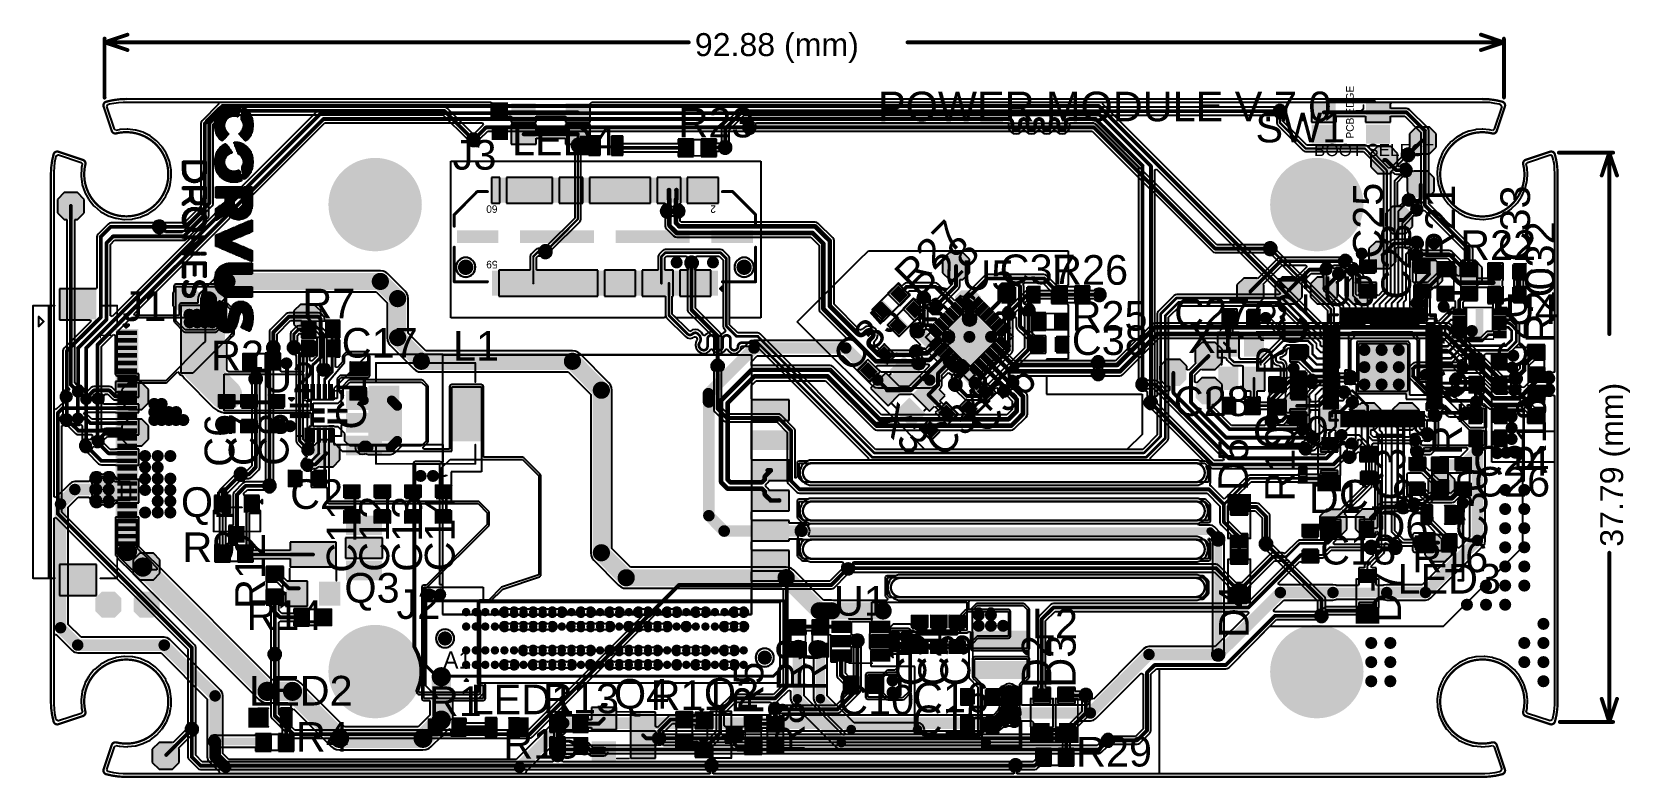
# Model space of a CAD drawing. Header units: millimetres. Extents: x -23 to 83, y -38 to 11.
import ezdxf

# ---------------------------------------------------------------- set-up
doc = ezdxf.new("R2010")
doc.units = ezdxf.units.MM
for name, color, linetype in [('BottomLayer', 5, 'Continuous'), ('BottomPaste', 16, 'Continuous'), ('BottomSolder', 6, 'Continuous'), ('Mechanical1', 6, 'Continuous'), ('Mechanical2', 216, 'Continuous'), ('MultiLayer', 9, 'Continuous'), ('PadHoleLayer', 156, 'Continuous'), ('TopLayer', 1, 'Continuous'), ('TopOverlay', 2, 'Continuous'), ('TopPaste', 8, 'Continuous'), ('TopSolder', 216, 'Continuous'), ('ViaHoleLayer', 16, 'Continuous')]:
    doc.layers.add(name, color=color, linetype=linetype)
doc.styles.add('Arial', font='', dxfattribs={"height": 0.2})
doc.styles.get('Arial').set_extended_font_data('Arial')

msp = doc.modelspace()

# ---------------------------------------------------------------- texts
at = {"layer": 'Mechanical1', "style": 'Arial'}
msp.add_text('92.88 (mm)', height=1.524, dxfattribs=at).set_placement((21.22, 9.86))
msp.add_text('37.79 (mm)', height=1.524, rotation=90, dxfattribs=at).set_placement((82.83, -22.71))
at = {"layer": 'TopOverlay', "style": 'Arial'}
for s, height, rotation, p in [('POWER MODULE V.7.0', 1.968, 360, (33.38, 5.53)), ('C25', 1.968, 90, (66.87, -3.59)), ('R21', 1.968, 90, (71.67, -3.71)), ('C33', 1.968, 90, (76.65, -3.77)), ('R27', 1.968, 45, (35.68, -5.83)), ('C23', 1.968, 90, (68.75, -6.31)), ('C32', 1.968, 90, (78.3, -6.15)), ('R28', 1.968, 45, (36.69, -6.86)), ('C21', 1.968, 90, (61.87, -9.33)), ('R20', 1.968, 90, (78.32, -9.2)), ('C20', 1.905, 90, (76.43, -10.93)), ('C35', 1.968, 45, (31.57, -11.23)), ('R19', 1.968, 90, (60.44, -11.31)), ('C22', 1.968, 90, (72.46, -12.9)), ('C36', 1.968, 45, (40.49, -15.35)), ('C1', 1.968, 90, (-0.61, -14.94)), ('C34', 1.968, 45, (37.67, -16.87)), ('R17', 1.968, 90, (72.13, -16.62)), ('X3', 1.968, 315, (33.17, -14.39)), ('R18', 1.968, 90, (77.71, -17.84)), ('C6', 1.968, 90, (-9.35, -17.41)), ('C7', 1.968, 90, (-7.74, -17.36)), ('C8', 1.968, 90, (-5.75, -17.34)), ('R10', 1.968, 90, (61.04, -19.72)), ('C31', 1.968, 90, (68.37, -19.65)), ('D5', 1.968, 90, (57.94, -19.02)), ('C30', 1.968, 90, (73.81, -22.56)), ('C11', 1.968, 90, (-1.24, -24.44)), ('C12', 1.968, 90, (0.93, -24.38)), ('C13', 1.968, 90, (3.1, -24.38)), ('C14', 1.968, 90, (5.27, -24.35)), ('R12', 1.968, 90, (-7.32, -26.84)), ('D7', 1.968, 90, (68.09, -27.76)), ('D4', 1.968, 90, (57.98, -28.77)), ('C5', 1.968, 90, (36.57, -31.98)), ('C4', 1.968, 90, (38.02, -31.98)), ('C3', 1.968, 90, (39.49, -31.98)), ('R3', 1.968, 90, (28.62, -32.28)), ('R6', 1.968, 90, (30.02, -32.3)), ('D2', 1.968, 90, (44.88, -32.09)), ('D3', 1.968, 90, (46.49, -32.07)), ('R5', 1.968, 90, (25.77, -33.86)), ('R8', 1.968, 90, (28.51, -36.48))]:
    msp.add_text(s, height=height, rotation=rotation, dxfattribs=at).set_placement(p)
for s, height, p in [('R23', 1.968, (20.13, 4.46)), ('SW1', 1.968, (58.43, 4.13)), ('J3', 1.968, (5.15, 2.32)), ('LED4', 1.968, (9.08, 3.28)), ('BOOT SELECT', 0.8128, (62.31, 3.22)), ('R22', 1.968, (72.01, -3.68)), ('U5', 1.968, (38.91, -5.67)), ('C37', 1.968, (41.45, -5.28)), ('R26', 1.968, (44.93, -5.32)), ('U3', 1.968, (62.86, -6.72)), ('J1', 1.968, (-16.77, -7.73)), ('R7', 1.968, (-4.83, -7.55)), ('C27', 1.968, (53.03, -8.17)), ('U4', 1.968, (74.98, -7.93)), ('R25', 1.968, (46.22, -8.37)), ('C17', 1.968, (-2.22, -10.16)), ('L1', 1.968, (5.17, -10.36)), ('C38', 1.968, (46.24, -9.98)), ('X1', 1.968, (53.95, -9.85)), ('R2', 1.968, (-10.89, -11)), ('U2', 1.968, (-7.49, -12.46)), ('C28', 1.968, (53, -14.04)), ('C29', 1.968, (58.26, -16.02)), ('C24', 1.968, (72.87, -18)), ('C26', 1.968, (72.94, -19.38)), ('Q1', 1.968, (-12.89, -20.73)), ('C2', 1.968, (-5.64, -20.2)), ('D1', 1.968, (61.97, -20.47)), ('C19', 1.968, (63.97, -20.24)), ('D6', 1.968, (66.39, -22.34)), ('R9', 1.968, (-12.79, -23.73)), ('C18', 1.968, (62.72, -23.89)), ('R16', 1.968, (68.83, -24.4)), ('LED3', 1.968, (67.85, -25.82)), ('Q3', 1.968, (-2.04, -26.42)), ('U1', 1.968, (30.45, -27.29)), ('R14', 1.968, (-8.54, -28.24)), ('J2', 1.968, (1.42, -27.5)), ('L2', 1.968, (43.59, -28.8)), ('LED2', 1.968, (-8.37, -33.25)), ('R13', 1.968, (11.14, -33.77)), ('Q4', 1.968, (15.85, -33.46)), ('R11', 1.968, (18.28, -33.55)), ('Q2', 1.968, (21.82, -33.4)), ('C16', 1.968, (35.7, -33.7)), ('R1', 1.968, (3.56, -33.95)), ('LED1', 1.968, (6.33, -33.83)), ('C10', 1.968, (30.73, -33.85)), ('C15', 1.968, (35.67, -35.22)), ('R4', 1.968, (-5.26, -36.32)), ('R15', 1.968, (8.5, -36.77)), ('R29', 1.968, (46.52, -37.3))]:
    msp.add_text(s, height=height, dxfattribs=at).set_placement(p)

# ---------------------------------------------------------------- blocks, each defined once
blk = doc.blocks.new('R___0603_1')
at = {"layer": 'TopLayer'}
for points in [[(-0.381, 0.4445), (-0.381, -0.4445), (-1.143, -0.4445), (-1.143, 0.4445)], [(1.143, 0.4445), (1.143, -0.4445), (0.381, -0.4445), (0.381, 0.4445)]]:
    blk.add_hatch(color=1, dxfattribs=at).paths.add_polyline_path(points)
at = {"layer": 'TopPaste'}
for points in [[(-0.381, 0.4445), (-0.381, -0.4445), (-1.143, -0.4445), (-1.143, 0.4445)], [(1.143, 0.4445), (1.143, -0.4445), (0.381, -0.4445), (0.381, 0.4445)]]:
    blk.add_hatch(color=8, dxfattribs=at).paths.add_polyline_path(points)
at = {"layer": 'TopSolder'}
for points in [[(-0.2794, 0.5461), (-0.2794, -0.5461), (-1.2446, -0.5461), (-1.2446, 0.5461)], [(1.2446, 0.5461), (1.2446, -0.5461), (0.2794, -0.5461), (0.2794, 0.5461)]]:
    blk.add_hatch(color=216, dxfattribs=at).paths.add_polyline_path(points)
at = {"layer": 'TopOverlay', "const_width": 0.127}
for points in [[(-1.2192, -0.5334), (-1.2192, 0.5334)], [(-1.2192, 0.5334), (1.2192, 0.5334)], [(1.2192, -0.5334), (1.2192, 0.5334)], [(-1.2192, -0.5334), (1.2192, -0.5334)]]:
    blk.add_lwpolyline(points, dxfattribs=at)
at = {"layer": 'TopOverlay', "const_width": 0.0635}
for points in [[(-1.25095, 0.5334, 1), (-1.18745, 0.5334, 1)], [(-1.25095, 0.5334, 1), (-1.18745, 0.5334, 1)], [(1.18745, 0.5334, 1), (1.25095, 0.5334, 1)], [(1.18745, 0.5334, 1), (1.25095, 0.5334, 1)], [(-1.25095, -0.5334, 1), (-1.18745, -0.5334, 1)], [(-1.25095, -0.5334, 1), (-1.18745, -0.5334, 1)], [(1.18745, -0.5334, 1), (1.25095, -0.5334, 1)], [(1.18745, -0.5334, 1), (1.25095, -0.5334, 1)]]:
    blk.add_lwpolyline(points, format="xyb", close=True, dxfattribs=at)
blk = doc.blocks.new('QTH_030_01_L_D_A_K_TR_2')
at = {"layer": 'BottomSolder'}
h = blk.add_hatch(color=6, dxfattribs=at)
edge = h.paths.add_edge_path()
edge.add_arc((-9.24, 2.03), 0.102, 0, 360)
h = blk.add_hatch(color=6, dxfattribs=at)
edge = h.paths.add_edge_path()
edge.add_arc((9.24, 2.03), 0.102, 0, 360)
at = {"layer": 'PadHoleLayer'}
h = blk.add_hatch(color=156, dxfattribs=at)
edge = h.paths.add_edge_path()
edge.add_arc((-9.24, 2.03), 0.51, 0, 360)
h = blk.add_hatch(color=156, dxfattribs=at)
edge = h.paths.add_edge_path()
edge.add_arc((9.24, 2.03), 0.51, 0, 360)
at = {"layer": 'TopLayer'}
for points in [[(-7.4, 3.81), (-7.1, 3.81), (-7.1, 2.36), (-7.4, 2.36)], [(-6.9, 3.81), (-6.6, 3.81), (-6.6, 2.36), (-6.9, 2.36)], [(-6.4, 3.81), (-6.1, 3.81), (-6.1, 2.36), (-6.4, 2.36)], [(-5.9, 3.81), (-5.6, 3.81), (-5.6, 2.36), (-5.9, 2.36)], [(-5.4, 3.81), (-5.1, 3.81), (-5.1, 2.36), (-5.4, 2.36)], [(-4.9, 3.81), (-4.6, 3.81), (-4.6, 2.36), (-4.9, 2.36)], [(-4.4, 3.81), (-4.1, 3.81), (-4.1, 2.36), (-4.4, 2.36)], [(-3.9, 3.81), (-3.6, 3.81), (-3.6, 2.36), (-3.9, 2.36)], [(-3.4, 3.81), (-3.1, 3.81), (-3.1, 2.36), (-3.4, 2.36)], [(-2.9, 3.81), (-2.6, 3.81), (-2.6, 2.36), (-2.9, 2.36)], [(-2.4, 3.81), (-2.1, 3.81), (-2.1, 2.36), (-2.4, 2.36)], [(-1.9, 3.81), (-1.6, 3.81), (-1.6, 2.36), (-1.9, 2.36)], [(-1.4, 3.81), (-1.1, 3.81), (-1.1, 2.36), (-1.4, 2.36)], [(-0.9, 3.81), (-0.6, 3.81), (-0.6, 2.36), (-0.9, 2.36)], [(-0.4, 3.81), (-0.1, 3.81), (-0.1, 2.36), (-0.4, 2.36)], [(0.1, 3.81), (0.4, 3.81), (0.4, 2.36), (0.1, 2.36)], [(0.6, 3.81), (0.9, 3.81), (0.9, 2.36), (0.6, 2.36)], [(1.1, 3.81), (1.4, 3.81), (1.4, 2.36), (1.1, 2.36)], [(1.6, 3.81), (1.9, 3.81), (1.9, 2.36), (1.6, 2.36)], [(2.1, 3.81), (2.4, 3.81), (2.4, 2.36), (2.1, 2.36)], [(2.6, 3.81), (2.9, 3.81), (2.9, 2.36), (2.6, 2.36)], [(3.1, 3.81), (3.4, 3.81), (3.4, 2.36), (3.1, 2.36)], [(3.6, 3.81), (3.9, 3.81), (3.9, 2.36), (3.6, 2.36)], [(4.1, 3.81), (4.4, 3.81), (4.4, 2.36), (4.1, 2.36)], [(4.6, 3.81), (4.9, 3.81), (4.9, 2.36), (4.6, 2.36)], [(5.1, 3.81), (5.4, 3.81), (5.4, 2.36), (5.1, 2.36)], [(5.6, 3.81), (5.9, 3.81), (5.9, 2.36), (5.6, 2.36)], [(6.1, 3.81), (6.4, 3.81), (6.4, 2.36), (6.1, 2.36)], [(6.6, 3.81), (6.9, 3.81), (6.9, 2.36), (6.6, 2.36)], [(7.1, 3.81), (7.4, 3.81), (7.4, 2.36), (7.1, 2.36)], [(-9.71, 0.32), (-7.17, 0.32), (-7.17, -0.32), (-9.71, -0.32)], [(-5.53, 0.32), (-0.82, 0.32), (-0.82, -0.32), (-5.53, -0.32)], [(0.82, 0.32), (5.53, 0.32), (5.53, -0.32), (0.82, -0.32)], [(7.17, 0.32), (9.71, 0.32), (9.71, -0.32), (7.17, -0.32)], [(-7.4, -2.36), (-7.1, -2.36), (-7.1, -3.81), (-7.4, -3.81)], [(-6.9, -2.36), (-6.6, -2.36), (-6.6, -3.81), (-6.9, -3.81)], [(-6.4, -2.36), (-6.1, -2.36), (-6.1, -3.81), (-6.4, -3.81)], [(-5.9, -2.36), (-5.6, -2.36), (-5.6, -3.81), (-5.9, -3.81)], [(-5.4, -2.36), (-5.1, -2.36), (-5.1, -3.81), (-5.4, -3.81)], [(-4.9, -2.36), (-4.6, -2.36), (-4.6, -3.81), (-4.9, -3.81)], [(-4.4, -2.36), (-4.1, -2.36), (-4.1, -3.81), (-4.4, -3.81)], [(-3.9, -2.36), (-3.6, -2.36), (-3.6, -3.81), (-3.9, -3.81)], [(-3.4, -2.36), (-3.1, -2.36), (-3.1, -3.81), (-3.4, -3.81)], [(-2.9, -2.36), (-2.6, -2.36), (-2.6, -3.81), (-2.9, -3.81)], [(-2.4, -2.36), (-2.1, -2.36), (-2.1, -3.81), (-2.4, -3.81)], [(-1.9, -2.36), (-1.6, -2.36), (-1.6, -3.81), (-1.9, -3.81)], [(-1.4, -2.36), (-1.1, -2.36), (-1.1, -3.81), (-1.4, -3.81)], [(-0.9, -2.36), (-0.6, -2.36), (-0.6, -3.81), (-0.9, -3.81)], [(-0.4, -2.36), (-0.1, -2.36), (-0.1, -3.81), (-0.4, -3.81)], [(0.1, -2.36), (0.4, -2.36), (0.4, -3.81), (0.1, -3.81)], [(0.6, -2.36), (0.9, -2.36), (0.9, -3.81), (0.6, -3.81)], [(1.1, -2.36), (1.4, -2.36), (1.4, -3.81), (1.1, -3.81)], [(1.6, -2.36), (1.9, -2.36), (1.9, -3.81), (1.6, -3.81)], [(2.1, -2.36), (2.4, -2.36), (2.4, -3.81), (2.1, -3.81)], [(2.6, -2.36), (2.9, -2.36), (2.9, -3.81), (2.6, -3.81)], [(3.1, -2.36), (3.4, -2.36), (3.4, -3.81), (3.1, -3.81)], [(3.6, -2.36), (3.9, -2.36), (3.9, -3.81), (3.6, -3.81)], [(4.1, -2.36), (4.4, -2.36), (4.4, -3.81), (4.1, -3.81)], [(4.6, -2.36), (4.9, -2.36), (4.9, -3.81), (4.6, -3.81)], [(5.1, -2.36), (5.4, -2.36), (5.4, -3.81), (5.1, -3.81)], [(5.6, -2.36), (5.9, -2.36), (5.9, -3.81), (5.6, -3.81)], [(6.1, -2.36), (6.4, -2.36), (6.4, -3.81), (6.1, -3.81)], [(6.6, -2.36), (6.9, -2.36), (6.9, -3.81), (6.6, -3.81)], [(7.1, -2.36), (7.4, -2.36), (7.4, -3.81), (7.1, -3.81)]]:
    blk.add_hatch(color=1, dxfattribs=at).paths.add_polyline_path(points)
at = {"layer": 'TopPaste'}
for points in [[(-7.4, 3.81), (-7.1, 3.81), (-7.1, 2.36), (-7.4, 2.36)], [(-6.9, 3.81), (-6.6, 3.81), (-6.6, 2.36), (-6.9, 2.36)], [(-6.4, 3.81), (-6.1, 3.81), (-6.1, 2.36), (-6.4, 2.36)], [(-5.9, 3.81), (-5.6, 3.81), (-5.6, 2.36), (-5.9, 2.36)], [(-5.4, 3.81), (-5.1, 3.81), (-5.1, 2.36), (-5.4, 2.36)], [(-4.9, 3.81), (-4.6, 3.81), (-4.6, 2.36), (-4.9, 2.36)], [(-4.4, 3.81), (-4.1, 3.81), (-4.1, 2.36), (-4.4, 2.36)], [(-3.9, 3.81), (-3.6, 3.81), (-3.6, 2.36), (-3.9, 2.36)], [(-3.4, 3.81), (-3.1, 3.81), (-3.1, 2.36), (-3.4, 2.36)], [(-2.9, 3.81), (-2.6, 3.81), (-2.6, 2.36), (-2.9, 2.36)], [(-2.4, 3.81), (-2.1, 3.81), (-2.1, 2.36), (-2.4, 2.36)], [(-1.9, 3.81), (-1.6, 3.81), (-1.6, 2.36), (-1.9, 2.36)], [(-1.4, 3.81), (-1.1, 3.81), (-1.1, 2.36), (-1.4, 2.36)], [(-0.9, 3.81), (-0.6, 3.81), (-0.6, 2.36), (-0.9, 2.36)], [(-0.4, 3.81), (-0.1, 3.81), (-0.1, 2.36), (-0.4, 2.36)], [(0.1, 3.81), (0.4, 3.81), (0.4, 2.36), (0.1, 2.36)], [(0.6, 3.81), (0.9, 3.81), (0.9, 2.36), (0.6, 2.36)], [(1.1, 3.81), (1.4, 3.81), (1.4, 2.36), (1.1, 2.36)], [(1.6, 3.81), (1.9, 3.81), (1.9, 2.36), (1.6, 2.36)], [(2.1, 3.81), (2.4, 3.81), (2.4, 2.36), (2.1, 2.36)], [(2.6, 3.81), (2.9, 3.81), (2.9, 2.36), (2.6, 2.36)], [(3.1, 3.81), (3.4, 3.81), (3.4, 2.36), (3.1, 2.36)], [(3.6, 3.81), (3.9, 3.81), (3.9, 2.36), (3.6, 2.36)], [(4.1, 3.81), (4.4, 3.81), (4.4, 2.36), (4.1, 2.36)], [(4.6, 3.81), (4.9, 3.81), (4.9, 2.36), (4.6, 2.36)], [(5.1, 3.81), (5.4, 3.81), (5.4, 2.36), (5.1, 2.36)], [(5.6, 3.81), (5.9, 3.81), (5.9, 2.36), (5.6, 2.36)], [(6.1, 3.81), (6.4, 3.81), (6.4, 2.36), (6.1, 2.36)], [(6.6, 3.81), (6.9, 3.81), (6.9, 2.36), (6.6, 2.36)], [(7.1, 3.81), (7.4, 3.81), (7.4, 2.36), (7.1, 2.36)], [(-9.71, 0.32), (-7.17, 0.32), (-7.17, -0.32), (-9.71, -0.32)], [(-5.53, 0.32), (-0.82, 0.32), (-0.82, -0.32), (-5.53, -0.32)], [(0.82, 0.32), (5.53, 0.32), (5.53, -0.32), (0.82, -0.32)], [(7.17, 0.32), (9.71, 0.32), (9.71, -0.32), (7.17, -0.32)], [(-7.4, -2.36), (-7.1, -2.36), (-7.1, -3.81), (-7.4, -3.81)], [(-6.9, -2.36), (-6.6, -2.36), (-6.6, -3.81), (-6.9, -3.81)], [(-6.4, -2.36), (-6.1, -2.36), (-6.1, -3.81), (-6.4, -3.81)], [(-5.9, -2.36), (-5.6, -2.36), (-5.6, -3.81), (-5.9, -3.81)], [(-5.4, -2.36), (-5.1, -2.36), (-5.1, -3.81), (-5.4, -3.81)], [(-4.9, -2.36), (-4.6, -2.36), (-4.6, -3.81), (-4.9, -3.81)], [(-4.4, -2.36), (-4.1, -2.36), (-4.1, -3.81), (-4.4, -3.81)], [(-3.9, -2.36), (-3.6, -2.36), (-3.6, -3.81), (-3.9, -3.81)], [(-3.4, -2.36), (-3.1, -2.36), (-3.1, -3.81), (-3.4, -3.81)], [(-2.9, -2.36), (-2.6, -2.36), (-2.6, -3.81), (-2.9, -3.81)], [(-2.4, -2.36), (-2.1, -2.36), (-2.1, -3.81), (-2.4, -3.81)], [(-1.9, -2.36), (-1.6, -2.36), (-1.6, -3.81), (-1.9, -3.81)], [(-1.4, -2.36), (-1.1, -2.36), (-1.1, -3.81), (-1.4, -3.81)], [(-0.9, -2.36), (-0.6, -2.36), (-0.6, -3.81), (-0.9, -3.81)], [(-0.4, -2.36), (-0.1, -2.36), (-0.1, -3.81), (-0.4, -3.81)], [(0.1, -2.36), (0.4, -2.36), (0.4, -3.81), (0.1, -3.81)], [(0.6, -2.36), (0.9, -2.36), (0.9, -3.81), (0.6, -3.81)], [(1.1, -2.36), (1.4, -2.36), (1.4, -3.81), (1.1, -3.81)], [(1.6, -2.36), (1.9, -2.36), (1.9, -3.81), (1.6, -3.81)], [(2.1, -2.36), (2.4, -2.36), (2.4, -3.81), (2.1, -3.81)], [(2.6, -2.36), (2.9, -2.36), (2.9, -3.81), (2.6, -3.81)], [(3.1, -2.36), (3.4, -2.36), (3.4, -3.81), (3.1, -3.81)], [(3.6, -2.36), (3.9, -2.36), (3.9, -3.81), (3.6, -3.81)], [(4.1, -2.36), (4.4, -2.36), (4.4, -3.81), (4.1, -3.81)], [(4.6, -2.36), (4.9, -2.36), (4.9, -3.81), (4.6, -3.81)], [(5.1, -2.36), (5.4, -2.36), (5.4, -3.81), (5.1, -3.81)], [(5.6, -2.36), (5.9, -2.36), (5.9, -3.81), (5.6, -3.81)], [(6.1, -2.36), (6.4, -2.36), (6.4, -3.81), (6.1, -3.81)], [(6.6, -2.36), (6.9, -2.36), (6.9, -3.81), (6.6, -3.81)], [(7.1, -2.36), (7.4, -2.36), (7.4, -3.81), (7.1, -3.81)]]:
    blk.add_hatch(color=8, dxfattribs=at).paths.add_polyline_path(points)
at = {"layer": 'TopSolder'}
for points in [[(-7.5, 3.91), (-7, 3.91), (-7, 2.26), (-7.5, 2.26)], [(-7, 3.91), (-6.5, 3.91), (-6.5, 2.26), (-7, 2.26)], [(-6.5, 3.91), (-6, 3.91), (-6, 2.26), (-6.5, 2.26)], [(-6, 3.91), (-5.5, 3.91), (-5.5, 2.26), (-6, 2.26)], [(-5.5, 3.91), (-5, 3.91), (-5, 2.26), (-5.5, 2.26)], [(-5, 3.91), (-4.5, 3.91), (-4.5, 2.26), (-5, 2.26)], [(-4.5, 3.91), (-4, 3.91), (-4, 2.26), (-4.5, 2.26)], [(-4, 3.91), (-3.5, 3.91), (-3.5, 2.26), (-4, 2.26)], [(-3.5, 3.91), (-3, 3.91), (-3, 2.26), (-3.5, 2.26)], [(-3, 3.91), (-2.5, 3.91), (-2.5, 2.26), (-3, 2.26)], [(-2.5, 3.91), (-2, 3.91), (-2, 2.26), (-2.5, 2.26)], [(-2, 3.91), (-1.5, 3.91), (-1.5, 2.26), (-2, 2.26)], [(-1.5, 3.91), (-1, 3.91), (-1, 2.26), (-1.5, 2.26)], [(-1, 3.91), (-0.5, 3.91), (-0.5, 2.26), (-1, 2.26)], [(-0.5, 3.91), (0, 3.91), (0, 2.26), (-0.5, 2.26)], [(0, 3.91), (0.5, 3.91), (0.5, 2.26), (0, 2.26)], [(0.5, 3.91), (1, 3.91), (1, 2.26), (0.5, 2.26)], [(1, 3.91), (1.5, 3.91), (1.5, 2.26), (1, 2.26)], [(1.5, 3.91), (2, 3.91), (2, 2.26), (1.5, 2.26)], [(2, 3.91), (2.5, 3.91), (2.5, 2.26), (2, 2.26)], [(2.5, 3.91), (3, 3.91), (3, 2.26), (2.5, 2.26)], [(3, 3.91), (3.5, 3.91), (3.5, 2.26), (3, 2.26)], [(3.5, 3.91), (4, 3.91), (4, 2.26), (3.5, 2.26)], [(4, 3.91), (4.5, 3.91), (4.5, 2.26), (4, 2.26)], [(4.5, 3.91), (5, 3.91), (5, 2.26), (4.5, 2.26)], [(5, 3.91), (5.5, 3.91), (5.5, 2.26), (5, 2.26)], [(5.5, 3.91), (6, 3.91), (6, 2.26), (5.5, 2.26)], [(6, 3.91), (6.5, 3.91), (6.5, 2.26), (6, 2.26)], [(6.5, 3.91), (7, 3.91), (7, 2.26), (6.5, 2.26)], [(7, 3.91), (7.5, 3.91), (7.5, 2.26), (7, 2.26)], [(-9.82, 0.42), (-7.07, 0.42), (-7.07, -0.42), (-9.82, -0.42)], [(-5.63, 0.42), (-0.72, 0.42), (-0.72, -0.42), (-5.63, -0.42)], [(0.72, 0.42), (5.63, 0.42), (5.63, -0.42), (0.72, -0.42)], [(7.07, 0.42), (9.82, 0.42), (9.82, -0.42), (7.07, -0.42)], [(-7.5, -2.26), (-7, -2.26), (-7, -3.91), (-7.5, -3.91)], [(-7, -2.26), (-6.5, -2.26), (-6.5, -3.91), (-7, -3.91)], [(-6.5, -2.26), (-6, -2.26), (-6, -3.91), (-6.5, -3.91)], [(-6, -2.26), (-5.5, -2.26), (-5.5, -3.91), (-6, -3.91)], [(-5.5, -2.26), (-5, -2.26), (-5, -3.91), (-5.5, -3.91)], [(-5, -2.26), (-4.5, -2.26), (-4.5, -3.91), (-5, -3.91)], [(-4.5, -2.26), (-4, -2.26), (-4, -3.91), (-4.5, -3.91)], [(-4, -2.26), (-3.5, -2.26), (-3.5, -3.91), (-4, -3.91)], [(-3.5, -2.26), (-3, -2.26), (-3, -3.91), (-3.5, -3.91)], [(-3, -2.26), (-2.5, -2.26), (-2.5, -3.91), (-3, -3.91)], [(-2.5, -2.26), (-2, -2.26), (-2, -3.91), (-2.5, -3.91)], [(-2, -2.26), (-1.5, -2.26), (-1.5, -3.91), (-2, -3.91)], [(-1.5, -2.26), (-1, -2.26), (-1, -3.91), (-1.5, -3.91)], [(-1, -2.26), (-0.5, -2.26), (-0.5, -3.91), (-1, -3.91)], [(-0.5, -2.26), (0, -2.26), (0, -3.91), (-0.5, -3.91)], [(0, -2.26), (0.5, -2.26), (0.5, -3.91), (0, -3.91)], [(0.5, -2.26), (1, -2.26), (1, -3.91), (0.5, -3.91)], [(1, -2.26), (1.5, -2.26), (1.5, -3.91), (1, -3.91)], [(1.5, -2.26), (2, -2.26), (2, -3.91), (1.5, -3.91)], [(2, -2.26), (2.5, -2.26), (2.5, -3.91), (2, -3.91)], [(2.5, -2.26), (3, -2.26), (3, -3.91), (2.5, -3.91)], [(3, -2.26), (3.5, -2.26), (3.5, -3.91), (3, -3.91)], [(3.5, -2.26), (4, -2.26), (4, -3.91), (3.5, -3.91)], [(4, -2.26), (4.5, -2.26), (4.5, -3.91), (4, -3.91)], [(4.5, -2.26), (5, -2.26), (5, -3.91), (4.5, -3.91)], [(5, -2.26), (5.5, -2.26), (5.5, -3.91), (5, -3.91)], [(5.5, -2.26), (6, -2.26), (6, -3.91), (5.5, -3.91)], [(6, -2.26), (6.5, -2.26), (6.5, -3.91), (6, -3.91)], [(6.5, -2.26), (7, -2.26), (7, -3.91), (6.5, -3.91)], [(7, -2.26), (7.5, -2.26), (7.5, -3.91), (7, -3.91)]]:
    blk.add_hatch(color=216, dxfattribs=at).paths.add_polyline_path(points)
h = blk.add_hatch(color=216, dxfattribs=at)
edge = h.paths.add_edge_path()
edge.add_arc((-9.24, 2.03), 0.102, 0, 360)
h = blk.add_hatch(color=216, dxfattribs=at)
edge = h.paths.add_edge_path()
edge.add_arc((9.24, 2.03), 0.102, 0, 360)
at = {"layer": 'TopOverlay', "const_width": 0.2}
for points in [[(-7.67, 3.45), (-7.8, 3.58)], [(-7.8, 3.58), (-7.8, 3.33)], [(-7.67, 3.45), (-7.8, 3.33)], [(-7.8, 2.99), (-10, 2.99)], [(-10, 2.99), (-10, 0.7)], [(10, 2.99), (7.8, 2.99)], [(10, 2.99), (10, 0.7)], [(-10, -0.7), (-10, -1.46)], [(10, -0.7), (10, -1.46)], [(-8.48, -2.99), (-10, -1.46)], [(10, -1.46), (8.48, -2.99)], [(-7.8, -2.99), (-8.48, -2.99)], [(8.48, -2.99), (7.8, -2.99)]]:
    blk.add_lwpolyline(points, dxfattribs=at)
at = {"layer": 'TopOverlay', "const_width": 0.1}
for points in [[(-7.85, 3.58, 1), (-7.75, 3.58, 1)], [(-7.85, 3.58, 1), (-7.75, 3.58, 1)], [(-7.85, 3.33, 1), (-7.75, 3.33, 1)], [(-7.85, 3.33, 1), (-7.75, 3.33, 1)], [(-7.72, 3.45, 1), (-7.62, 3.45, 1)], [(-7.72, 3.45, 1), (-7.62, 3.45, 1)], [(-10.05, 2.99, 1), (-9.95, 2.99, 1)], [(-10.05, 2.99, 1), (-9.95, 2.99, 1)], [(-7.85, 2.99, 1), (-7.75, 2.99, 1)], [(7.75, 2.99, 1), (7.85, 2.99, 1)], [(9.95, 2.99, 1), (10.05, 2.99, 1)], [(9.95, 2.99, 1), (10.05, 2.99, 1)], [(-10.05, 0.7, 1), (-9.95, 0.7, 1)], [(9.95, 0.7, 1), (10.05, 0.7, 1)], [(-10.05, -0.7, 1), (-9.95, -0.7, 1)], [(9.95, -0.7, 1), (10.05, -0.7, 1)], [(-10.05, -1.46, 1), (-9.95, -1.46, 1)], [(-10.05, -1.46, 1), (-9.95, -1.46, 1)], [(9.95, -1.46, 1), (10.05, -1.46, 1)], [(9.95, -1.46, 1), (10.05, -1.46, 1)], [(-8.53, -2.99, 1), (-8.43, -2.99, 1)], [(-8.53, -2.99, 1), (-8.43, -2.99, 1)], [(-7.85, -2.99, 1), (-7.75, -2.99, 1)], [(7.75, -2.99, 1), (7.85, -2.99, 1)], [(8.43, -2.99, 1), (8.53, -2.99, 1)], [(8.43, -2.99, 1), (8.53, -2.99, 1)]]:
    blk.add_lwpolyline(points, format="xyb", close=True, dxfattribs=at)
at = {"layer": 'TopOverlay'}
for s, p in [('1', (-7.37, 1.6)), ('59', (7.13, 1.6)), ('2', (-7.37, -2.08)), ('60', (7.13, -2.08))]:
    blk.add_text(s, height=0.5, dxfattribs=at).set_placement(p)
blk = doc.blocks.new('FH12_30S_0_5SH_55__3')
at = {"layer": 'TopLayer'}
for points in [[(-7.4, 0.97), (-7.4, 2.28), (-7.1, 2.28), (-7.1, 0.97)], [(-6.9, 0.97), (-6.9, 2.28), (-6.6, 2.28), (-6.6, 0.97)], [(-6.4, 0.97), (-6.4, 2.28), (-6.1, 2.28), (-6.1, 0.97)], [(-5.9, 0.97), (-5.9, 2.28), (-5.6, 2.28), (-5.6, 0.97)], [(-5.4, 0.97), (-5.4, 2.28), (-5.1, 2.28), (-5.1, 0.97)], [(-4.9, 0.97), (-4.9, 2.28), (-4.6, 2.28), (-4.6, 0.97)], [(-4.4, 0.97), (-4.4, 2.28), (-4.1, 2.28), (-4.1, 0.97)], [(-3.9, 0.97), (-3.9, 2.28), (-3.6, 2.28), (-3.6, 0.97)], [(-3.4, 0.97), (-3.4, 2.28), (-3.1, 2.28), (-3.1, 0.97)], [(-2.9, 0.97), (-2.9, 2.28), (-2.6, 2.28), (-2.6, 0.97)], [(-2.4, 0.97), (-2.4, 2.28), (-2.1, 2.28), (-2.1, 0.97)], [(-1.9, 0.97), (-1.9, 2.28), (-1.6, 2.28), (-1.6, 0.97)], [(-1.4, 0.97), (-1.4, 2.28), (-1.1, 2.28), (-1.1, 0.97)], [(-0.9, 0.97), (-0.9, 2.28), (-0.6, 2.28), (-0.6, 0.97)], [(-0.4, 0.97), (-0.4, 2.28), (-0.1, 2.28), (-0.1, 0.97)], [(0.1, 0.97), (0.1, 2.28), (0.4, 2.28), (0.4, 0.97)], [(0.6, 0.97), (0.6, 2.28), (0.9, 2.28), (0.9, 0.97)], [(1.1, 0.97), (1.1, 2.28), (1.4, 2.28), (1.4, 0.97)], [(1.6, 0.97), (1.6, 2.28), (1.9, 2.28), (1.9, 0.97)], [(2.1, 0.97), (2.1, 2.28), (2.4, 2.28), (2.4, 0.97)], [(2.6, 0.97), (2.6, 2.28), (2.9, 2.28), (2.9, 0.97)], [(3.1, 0.97), (3.1, 2.28), (3.4, 2.28), (3.4, 0.97)], [(3.6, 0.97), (3.6, 2.28), (3.9, 2.28), (3.9, 0.97)], [(4.1, 0.97), (4.1, 2.28), (4.4, 2.28), (4.4, 0.97)], [(4.6, 0.97), (4.6, 2.28), (4.9, 2.28), (4.9, 0.97)], [(5.1, 0.97), (5.1, 2.28), (5.4, 2.28), (5.4, 0.97)], [(5.6, 0.97), (5.6, 2.28), (5.9, 2.28), (5.9, 0.97)], [(6.1, 0.97), (6.1, 2.28), (6.4, 2.28), (6.4, 0.97)], [(6.6, 0.97), (6.6, 2.28), (6.9, 2.28), (6.9, 0.97)], [(7.1, 0.97), (7.1, 2.28), (7.4, 2.28), (7.4, 0.97)], [(-10.05, -0.53), (-8.25, -0.53), (-8.25, -2.73), (-10.05, -2.73)], [(8.25, -0.53), (10.05, -0.53), (10.05, -2.73), (8.25, -2.73)]]:
    blk.add_hatch(color=1, dxfattribs=at).paths.add_polyline_path(points)
at = {"layer": 'TopPaste'}
for points in [[(-10.05, -0.53), (-8.25, -0.53), (-8.25, -2.73), (-10.05, -2.73)], [(8.25, -0.53), (10.05, -0.53), (10.05, -2.73), (8.25, -2.73)]]:
    blk.add_hatch(color=8, dxfattribs=at).paths.add_polyline_path(points)
at = {"layer": 'TopSolder'}
for points in [[(-7.5, 0.87), (-7.5, 2.38), (-7, 2.38), (-7, 0.87)], [(-7, 0.87), (-7, 2.38), (-6.5, 2.38), (-6.5, 0.87)], [(-6.5, 0.87), (-6.5, 2.38), (-6, 2.38), (-6, 0.87)], [(-6, 0.87), (-6, 2.38), (-5.5, 2.38), (-5.5, 0.87)], [(-5.5, 0.87), (-5.5, 2.38), (-5, 2.38), (-5, 0.87)], [(-5, 0.87), (-5, 2.38), (-4.5, 2.38), (-4.5, 0.87)], [(-4.5, 0.87), (-4.5, 2.38), (-4, 2.38), (-4, 0.87)], [(-4, 0.87), (-4, 2.38), (-3.5, 2.38), (-3.5, 0.87)], [(-3.5, 0.87), (-3.5, 2.38), (-3, 2.38), (-3, 0.87)], [(-3, 0.87), (-3, 2.38), (-2.5, 2.38), (-2.5, 0.87)], [(-2.5, 0.87), (-2.5, 2.38), (-2, 2.38), (-2, 0.87)], [(-2, 0.87), (-2, 2.38), (-1.5, 2.38), (-1.5, 0.87)], [(-1.5, 0.87), (-1.5, 2.38), (-1, 2.38), (-1, 0.87)], [(-1, 0.87), (-1, 2.38), (-0.5, 2.38), (-0.5, 0.87)], [(-0.5, 0.87), (-0.5, 2.38), (0, 2.38), (0, 0.87)], [(0, 0.87), (0, 2.38), (0.5, 2.38), (0.5, 0.87)], [(0.5, 0.87), (0.5, 2.38), (1, 2.38), (1, 0.87)], [(1, 0.87), (1, 2.38), (1.5, 2.38), (1.5, 0.87)], [(1.5, 0.87), (1.5, 2.38), (2, 2.38), (2, 0.87)], [(2, 0.87), (2, 2.38), (2.5, 2.38), (2.5, 0.87)], [(2.5, 0.87), (2.5, 2.38), (3, 2.38), (3, 0.87)], [(3, 0.87), (3, 2.38), (3.5, 2.38), (3.5, 0.87)], [(3.5, 0.87), (3.5, 2.38), (4, 2.38), (4, 0.87)], [(4, 0.87), (4, 2.38), (4.5, 2.38), (4.5, 0.87)], [(4.5, 0.87), (4.5, 2.38), (5, 2.38), (5, 0.87)], [(5, 0.87), (5, 2.38), (5.5, 2.38), (5.5, 0.87)], [(5.5, 0.87), (5.5, 2.38), (6, 2.38), (6, 0.87)], [(6, 0.87), (6, 2.38), (6.5, 2.38), (6.5, 0.87)], [(6.5, 0.87), (6.5, 2.38), (7, 2.38), (7, 0.87)], [(7, 0.87), (7, 2.38), (7.5, 2.38), (7.5, 0.87)], [(-10.15, -0.42), (-8.15, -0.42), (-8.15, -2.83), (-10.15, -2.83)], [(8.15, -0.42), (10.15, -0.42), (10.15, -2.83), (8.15, -2.83)]]:
    blk.add_hatch(color=216, dxfattribs=at).paths.add_polyline_path(points)
at = {"layer": 'TopOverlay'}
for points, const_width in [([(-7.62, 1.57), (-7.77, 1.73)], 0.2), ([(-7.77, 1.42), (-7.77, 1.73)], 0.2), ([(-7.77, 1.42), (-7.62, 1.57)], 0.2), ([(-7.77, 0.97), (-9.05, 0.97)], 0.127), ([(-9.05, -0.15), (-9.05, 0.97)], 0.127), ([(9.05, 0.97), (7.77, 0.97)], 0.127), ([(9.05, -0.15), (9.05, 0.97)], 0.127), ([(-9.05, -3.58), (-9.05, -3.18)], 0.127), ([(9.04, -3.58), (9.04, -3.18)], 0.127), ([(-9.05, -4.62), (-9.05, -3.58)], 0.127), ([(9.04, -3.58), (-9.05, -3.58)], 0.127), ([(-8.33, -4.24), (-8, -3.91)], 0.127), ([(-7.67, -4.24), (-8.33, -4.24)], 0.127), ([(-7.67, -4.24), (-8, -3.91)], 0.127), ([(9.04, -4.62), (9.04, -3.58)], 0.127), ([(9.04, -4.62), (-9.05, -4.62)], 0.127)]:
    blk.add_lwpolyline(points, dxfattribs=dict(at, const_width=const_width))
for points, const_width in [([(-7.82, 1.73, 1), (-7.72, 1.73, 1)], 0.1), ([(-7.82, 1.73, 1), (-7.72, 1.73, 1)], 0.1), ([(-7.82, 1.42, 1), (-7.72, 1.42, 1)], 0.1), ([(-7.82, 1.42, 1), (-7.72, 1.42, 1)], 0.1), ([(-7.67, 1.57, 1), (-7.57, 1.57, 1)], 0.1), ([(-7.67, 1.57, 1), (-7.57, 1.57, 1)], 0.1), ([(-9.08, 0.97, 1), (-9.02, 0.97, 1)], 0.0635), ([(-9.08, 0.97, 1), (-9.02, 0.97, 1)], 0.0635), ([(-7.8, 0.97, 1), (-7.74, 0.97, 1)], 0.0635), ([(7.74, 0.97, 1), (7.8, 0.97, 1)], 0.0635), ([(9.02, 0.97, 1), (9.08, 0.97, 1)], 0.0635), ([(9.02, 0.97, 1), (9.08, 0.97, 1)], 0.0635), ([(-9.08, -0.15, 1), (-9.02, -0.15, 1)], 0.0635), ([(9.02, -0.15, 1), (9.08, -0.15, 1)], 0.0635), ([(-9.08, -3.18, 1), (-9.02, -3.18, 1)], 0.0635), ([(9.01, -3.18, 1), (9.07, -3.18, 1)], 0.0635), ([(-9.08, -3.58, 1), (-9.02, -3.58, 1)], 0.0635), ([(-9.08, -3.58, 1), (-9.02, -3.58, 1)], 0.0635), ([(-9.08, -3.58, 1), (-9.02, -3.58, 1)], 0.0635), ([(-8.36, -4.24, 1), (-8.3, -4.24, 1)], 0.0635), ([(-8.36, -4.24, 1), (-8.3, -4.24, 1)], 0.0635), ([(-8.03, -3.91, 1), (-7.97, -3.91, 1)], 0.0635), ([(-8.03, -3.91, 1), (-7.97, -3.91, 1)], 0.0635), ([(-7.7, -4.24, 1), (-7.64, -4.24, 1)], 0.0635), ([(-7.7, -4.24, 1), (-7.64, -4.24, 1)], 0.0635), ([(9.01, -3.58, 1), (9.07, -3.58, 1)], 0.0635), ([(9.01, -3.58, 1), (9.07, -3.58, 1)], 0.0635), ([(9.01, -3.58, 1), (9.07, -3.58, 1)], 0.0635), ([(-9.08, -4.62, 1), (-9.02, -4.62, 1)], 0.0635), ([(-9.08, -4.62, 1), (-9.02, -4.62, 1)], 0.0635), ([(9.01, -4.62, 1), (9.07, -4.62, 1)], 0.0635), ([(9.01, -4.62, 1), (9.07, -4.62, 1)], 0.0635)]:
    blk.add_lwpolyline(points, format="xyb", close=True, dxfattribs=dict(at, const_width=const_width))
blk.add_text('1', height=0.762, dxfattribs=at).set_placement((-7.39, -0.18))
blk = doc.blocks.new('VLS3012HBX_3R3M_4')
at = {"layer": 'TopLayer'}
for points in [[(-1.5, 1.7), (-0.5, 1.7), (-0.5, -1.7), (-1.5, -1.7)], [(0.5, 1.7), (1.5, 1.7), (1.5, -1.7), (0.5, -1.7)]]:
    blk.add_hatch(color=1, dxfattribs=at).paths.add_polyline_path(points)
at = {"layer": 'TopPaste'}
for points in [[(-1.5, 1.7), (-0.5, 1.7), (-0.5, -1.7), (-1.5, -1.7)], [(0.5, 1.7), (1.5, 1.7), (1.5, -1.7), (0.5, -1.7)]]:
    blk.add_hatch(color=8, dxfattribs=at).paths.add_polyline_path(points)
at = {"layer": 'TopSolder'}
for points in [[(-1.6, 1.8), (-0.4, 1.8), (-0.4, -1.8), (-1.6, -1.8)], [(0.4, 1.8), (1.6, 1.8), (1.6, -1.8), (0.4, -1.8)]]:
    blk.add_hatch(color=216, dxfattribs=at).paths.add_polyline_path(points)
at = {"layer": 'TopOverlay', "const_width": 0.127}
for points in [[(1.47, 1.85), (-1.5, 1.85)], [(1.47, -1.85), (-1.5, -1.85)]]:
    blk.add_lwpolyline(points, dxfattribs=at)
at = {"layer": 'TopOverlay', "const_width": 0.0635}
for points in [[(-1.53, 1.85, 1), (-1.47, 1.85, 1)], [(1.44, 1.85, 1), (1.5, 1.85, 1)], [(-1.53, -1.85, 1), (-1.47, -1.85, 1)], [(1.44, -1.85, 1), (1.5, -1.85, 1)]]:
    blk.add_lwpolyline(points, format="xyb", close=True, dxfattribs=at)
blk = doc.blocks.new('BL_R8812AF1_B_5')
at = {"layer": 'BottomLayer'}
for points in [[(-14.6, 5.55), (-12.4, 5.55), (-12.4, 4.45), (-14.6, 4.45)], [(12.4, 6.2), (14.6, 6.2), (14.6, 5.1), (12.4, 5.1)], [(12.4, 4.7), (14.6, 4.7), (14.6, 3.6), (12.4, 3.6)], [(-14.6, 3.55), (-12.4, 3.55), (-12.4, 2.45), (-14.6, 2.45)], [(12.4, 3.2), (14.6, 3.2), (14.6, 2.1), (12.4, 2.1)], [(-14.6, 1.55), (-12.4, 1.55), (-12.4, 0.45), (-14.6, 0.45)], [(-14.6, -0.45), (-12.4, -0.45), (-12.4, -1.55), (-14.6, -1.55)], [(12.4, -2.1), (14.6, -2.1), (14.6, -3.2), (12.4, -3.2)], [(-14.6, -2.45), (-12.4, -2.45), (-12.4, -3.55), (-14.6, -3.55)], [(12.4, -3.6), (14.6, -3.6), (14.6, -4.7), (12.4, -4.7)], [(-14.6, -4.45), (-12.4, -4.45), (-12.4, -5.55), (-14.6, -5.55)], [(12.4, -5.1), (14.6, -5.1), (14.6, -6.2), (12.4, -6.2)]]:
    blk.add_hatch(color=5, dxfattribs=at).paths.add_polyline_path(points)
at = {"layer": 'BottomPaste'}
for points in [[(-14.6, 5.55), (-12.4, 5.55), (-12.4, 4.45), (-14.6, 4.45)], [(12.4, 6.2), (14.6, 6.2), (14.6, 5.1), (12.4, 5.1)], [(12.4, 4.7), (14.6, 4.7), (14.6, 3.6), (12.4, 3.6)], [(-14.6, 3.55), (-12.4, 3.55), (-12.4, 2.45), (-14.6, 2.45)], [(12.4, 3.2), (14.6, 3.2), (14.6, 2.1), (12.4, 2.1)], [(-14.6, 1.55), (-12.4, 1.55), (-12.4, 0.45), (-14.6, 0.45)], [(-14.6, -0.45), (-12.4, -0.45), (-12.4, -1.55), (-14.6, -1.55)], [(12.4, -2.1), (14.6, -2.1), (14.6, -3.2), (12.4, -3.2)], [(-14.6, -2.45), (-12.4, -2.45), (-12.4, -3.55), (-14.6, -3.55)], [(12.4, -3.6), (14.6, -3.6), (14.6, -4.7), (12.4, -4.7)], [(-14.6, -4.45), (-12.4, -4.45), (-12.4, -5.55), (-14.6, -5.55)], [(12.4, -5.1), (14.6, -5.1), (14.6, -6.2), (12.4, -6.2)]]:
    blk.add_hatch(color=16, dxfattribs=at).paths.add_polyline_path(points)
at = {"layer": 'BottomSolder'}
for points in [[(-14.7, 5.65), (-12.3, 5.65), (-12.3, 4.35), (-14.7, 4.35)], [(12.3, 6.3), (14.7, 6.3), (14.7, 5), (12.3, 5)], [(12.3, 4.8), (14.7, 4.8), (14.7, 3.5), (12.3, 3.5)], [(-14.7, 3.65), (-12.3, 3.65), (-12.3, 2.35), (-14.7, 2.35)], [(12.3, 3.3), (14.7, 3.3), (14.7, 2), (12.3, 2)], [(-14.7, 1.65), (-12.3, 1.65), (-12.3, 0.35), (-14.7, 0.35)], [(-14.7, -0.35), (-12.3, -0.35), (-12.3, -1.65), (-14.7, -1.65)], [(12.3, -2), (14.7, -2), (14.7, -3.3), (12.3, -3.3)], [(-14.7, -2.35), (-12.3, -2.35), (-12.3, -3.65), (-14.7, -3.65)], [(12.3, -3.5), (14.7, -3.5), (14.7, -4.8), (12.3, -4.8)], [(-14.7, -4.35), (-12.3, -4.35), (-12.3, -5.65), (-14.7, -5.65)], [(12.3, -5), (14.7, -5), (14.7, -6.3), (12.3, -6.3)]]:
    blk.add_hatch(color=6, dxfattribs=at).paths.add_polyline_path(points)
blk = doc.blocks.new('QFN_16_3X3__RT7291AGQUF_6')
at = {"layer": 'TopLayer'}
for points in [[(-0.05, 1.9), (-0.05, 0.6), (-0.3, 0.6), (-0.3, 1.9)], [(0.65, 1.9), (0.65, 0.6), (0.4, 0.6), (0.4, 1.9)], [(-1.9, 0.9), (-1, 0.9), (-1, 0.7), (-1.9, 0.7)], [(-1.9, 0.5), (-1, 0.5), (-1, 0.3), (-1.9, 0.3)], [(-1.9, 0.1), (-1, 0.1), (-1, -0.1), (-1.9, -0.1)], [(-0.29, -0.38), (-0.29, 0.32), (-0.04, 0.32), (-0.04, -0.38)], [(0.31, -0.38), (0.31, 0.32), (0.56, 0.32), (0.56, -0.38)], [(1.9, 0.7), (1, 0.7), (1, 0.9), (1.9, 0.9)], [(1.9, 0.3), (1, 0.3), (1, 0.5), (1.9, 0.5)], [(1.9, -0.1), (1, -0.1), (1, 0.1), (1.9, 0.1)], [(-1.9, -0.3), (-1, -0.3), (-1, -0.5), (-1.9, -0.5)], [(-1.9, -0.7), (-1, -0.7), (-1, -0.9), (-1.9, -0.9)], [(-0.65, -1.9), (-0.65, -0.6), (-0.4, -0.6), (-0.4, -1.9)], [(0.05, -1.9), (0.05, -0.6), (0.3, -0.6), (0.3, -1.9)], [(1.9, -0.5), (1, -0.5), (1, -0.3), (1.9, -0.3)], [(1.9, -0.9), (1, -0.9), (1, -0.7), (1.9, -0.7)]]:
    blk.add_hatch(color=1, dxfattribs=at).paths.add_polyline_path(points)
at = {"layer": 'TopPaste'}
for points in [[(-0.05, 1.9), (-0.05, 0.6), (-0.3, 0.6), (-0.3, 1.9)], [(0.65, 1.9), (0.65, 0.6), (0.4, 0.6), (0.4, 1.9)], [(-1.9, 0.9), (-1, 0.9), (-1, 0.7), (-1.9, 0.7)], [(-1.9, 0.5), (-1, 0.5), (-1, 0.3), (-1.9, 0.3)], [(-1.9, 0.1), (-1, 0.1), (-1, -0.1), (-1.9, -0.1)], [(-0.29, -0.38), (-0.29, 0.32), (-0.04, 0.32), (-0.04, -0.38)], [(0.31, -0.38), (0.31, 0.32), (0.56, 0.32), (0.56, -0.38)], [(1.9, 0.7), (1, 0.7), (1, 0.9), (1.9, 0.9)], [(1.9, 0.3), (1, 0.3), (1, 0.5), (1.9, 0.5)], [(1.9, -0.1), (1, -0.1), (1, 0.1), (1.9, 0.1)], [(-1.9, -0.3), (-1, -0.3), (-1, -0.5), (-1.9, -0.5)], [(-1.9, -0.7), (-1, -0.7), (-1, -0.9), (-1.9, -0.9)], [(-0.65, -1.9), (-0.65, -0.6), (-0.4, -0.6), (-0.4, -1.9)], [(0.05, -1.9), (0.05, -0.6), (0.3, -0.6), (0.3, -1.9)], [(1.9, -0.5), (1, -0.5), (1, -0.3), (1.9, -0.3)], [(1.9, -0.9), (1, -0.9), (1, -0.7), (1.9, -0.7)]]:
    blk.add_hatch(color=8, dxfattribs=at).paths.add_polyline_path(points)
at = {"layer": 'TopSolder'}
for points in [[(0.01, 1.95), (0.01, 0.55), (-0.35, 0.55), (-0.35, 1.95)], [(0.71, 1.95), (0.71, 0.55), (0.35, 0.55), (0.35, 1.95)], [(-1.95, 0.95), (-0.95, 0.95), (-0.95, 0.65), (-1.95, 0.65)], [(-1.95, 0.55), (-0.95, 0.55), (-0.95, 0.25), (-1.95, 0.25)], [(-1.95, 0.15), (-0.95, 0.15), (-0.95, -0.15), (-1.95, -0.15)], [(-0.34, -0.43), (-0.34, 0.38), (0.02, 0.38), (0.02, -0.43)], [(0.26, -0.43), (0.26, 0.38), (0.62, 0.38), (0.62, -0.43)], [(1.95, 0.65), (0.95, 0.65), (0.95, 0.95), (1.95, 0.95)], [(1.95, 0.25), (0.95, 0.25), (0.95, 0.55), (1.95, 0.55)], [(1.95, -0.15), (0.95, -0.15), (0.95, 0.15), (1.95, 0.15)], [(-1.95, -0.25), (-0.95, -0.25), (-0.95, -0.55), (-1.95, -0.55)], [(-1.95, -0.65), (-0.95, -0.65), (-0.95, -0.95), (-1.95, -0.95)], [(-0.7, -1.95), (-0.7, -0.55), (-0.34, -0.55), (-0.34, -1.95)], [(0, -1.95), (0, -0.55), (0.36, -0.55), (0.36, -1.95)], [(1.95, -0.55), (0.95, -0.55), (0.95, -0.25), (1.95, -0.25)], [(1.95, -0.95), (0.95, -0.95), (0.95, -0.65), (1.95, -0.65)]]:
    blk.add_hatch(color=216, dxfattribs=at).paths.add_polyline_path(points)
at = {"layer": 'TopOverlay'}
for points, const_width in [([(-0.53, 1.5), (-1.5, 1.5)], 0.127), ([(-1.5, 1.04), (-1.5, 1.5)], 0.127), ([(1.5, 1.5), (0.81, 1.5)], 0.127), ([(1.5, 1.02), (1.5, 1.5)], 0.127), ([(-1.5, -1.47), (-1.5, -1.04)], 0.127), ([(1.5, -1.5), (1.5, -1.04)], 0.127), ([(-1.47, -1.5), (-1.5, -1.47)], 0.127), ([(-0.84, -1.5), (-1.47, -1.5)], 0.127), ([(-1, -1.94), (-1, -1.68)], 0.2), ([(-0.88, -1.81), (-1, -1.68)], 0.2), ([(-1, -1.94), (-0.88, -1.81)], 0.2), ([(1.5, -1.5), (0.56, -1.5)], 0.127)]:
    blk.add_lwpolyline(points, dxfattribs=dict(at, const_width=const_width))
for points, const_width in [([(-1.53, 1.5, 1), (-1.47, 1.5, 1)], 0.0635), ([(-1.53, 1.5, 1), (-1.47, 1.5, 1)], 0.0635), ([(-1.53, 1.04, 1), (-1.47, 1.04, 1)], 0.0635), ([(-0.57, 1.5, 1), (-0.5, 1.5, 1)], 0.0635), ([(0.78, 1.5, 1), (0.84, 1.5, 1)], 0.0635), ([(1.47, 1.5, 1), (1.53, 1.5, 1)], 0.0635), ([(1.47, 1.5, 1), (1.53, 1.5, 1)], 0.0635), ([(1.47, 1.02, 1), (1.53, 1.02, 1)], 0.0635), ([(-1.53, -1.04, 1), (-1.47, -1.04, 1)], 0.0635), ([(1.47, -1.04, 1), (1.53, -1.04, 1)], 0.0635), ([(-1.53, -1.47, 1), (-1.47, -1.47, 1)], 0.0635), ([(-1.53, -1.47, 1), (-1.47, -1.47, 1)], 0.0635), ([(-1.51, -1.5, 1), (-1.44, -1.5, 1)], 0.0635), ([(-1.51, -1.5, 1), (-1.44, -1.5, 1)], 0.0635), ([(-1.05, -1.68, 1), (-0.95, -1.68, 1)], 0.1), ([(-1.05, -1.68, 1), (-0.95, -1.68, 1)], 0.1), ([(-1.05, -1.94, 1), (-0.95, -1.94, 1)], 0.1), ([(-1.05, -1.94, 1), (-0.95, -1.94, 1)], 0.1), ([(-0.93, -1.81, 1), (-0.83, -1.81, 1)], 0.1), ([(-0.93, -1.81, 1), (-0.83, -1.81, 1)], 0.1), ([(-0.87, -1.5, 1), (-0.81, -1.5, 1)], 0.0635), ([(0.53, -1.5, 1), (0.59, -1.5, 1)], 0.0635), ([(1.47, -1.5, 1), (1.53, -1.5, 1)], 0.0635), ([(1.47, -1.5, 1), (1.53, -1.5, 1)], 0.0635)]:
    blk.add_lwpolyline(points, format="xyb", close=True, dxfattribs=dict(at, const_width=const_width))
blk = doc.blocks.new('HA72L_06301R5LFTR_7')
at = {"layer": 'TopLayer'}
for points in [[(-3.7, 1.75), (-1.85, 1.75), (-1.85, -1.75), (-3.7, -1.75)], [(1.85, 1.75), (3.7, 1.75), (3.7, -1.75), (1.85, -1.75)]]:
    blk.add_hatch(color=1, dxfattribs=at).paths.add_polyline_path(points)
at = {"layer": 'TopPaste'}
for points in [[(-3.7, 1.75), (-1.85, 1.75), (-1.85, -1.75), (-3.7, -1.75)], [(1.85, 1.75), (3.7, 1.75), (3.7, -1.75), (1.85, -1.75)]]:
    blk.add_hatch(color=8, dxfattribs=at).paths.add_polyline_path(points)
at = {"layer": 'TopSolder'}
for points in [[(-3.8, 1.85), (-1.75, 1.85), (-1.75, -1.85), (-3.8, -1.85)], [(1.75, 1.85), (3.8, 1.85), (3.8, -1.85), (1.75, -1.85)]]:
    blk.add_hatch(color=216, dxfattribs=at).paths.add_polyline_path(points)
at = {"layer": 'TopOverlay', "const_width": 0.127}
for points in [[(-3.3, 2.08), (-3.3, 3.35)], [(-3.3, 3.35), (3.3, 3.35)], [(3.3, 2.08), (3.3, 3.35)], [(-3.3, -3.35), (-3.3, -2.08)], [(3.3, -3.35), (3.3, -2.08)], [(-3.3, -3.35), (3.3, -3.35)]]:
    blk.add_lwpolyline(points, dxfattribs=at)
at = {"layer": 'TopOverlay', "const_width": 0.0635}
for points in [[(-3.33, 3.35, 1), (-3.27, 3.35, 1)], [(-3.33, 3.35, 1), (-3.27, 3.35, 1)], [(3.27, 3.35, 1), (3.33, 3.35, 1)], [(3.27, 3.35, 1), (3.33, 3.35, 1)], [(-3.33, 2.08, 1), (-3.27, 2.08, 1)], [(3.27, 2.08, 1), (3.33, 2.08, 1)], [(-3.33, -2.08, 1), (-3.27, -2.08, 1)], [(3.27, -2.08, 1), (3.33, -2.08, 1)], [(-3.33, -3.35, 1), (-3.27, -3.35, 1)], [(-3.33, -3.35, 1), (-3.27, -3.35, 1)], [(3.27, -3.35, 1), (3.33, -3.35, 1)], [(3.27, -3.35, 1), (3.33, -3.35, 1)]]:
    blk.add_lwpolyline(points, format="xyb", close=True, dxfattribs=at)
blk = doc.blocks.new('R___0603_8')
at = {"layer": 'TopLayer'}
for points in [[(-0.381, 0.4445), (-0.381, -0.4445), (-1.143, -0.4445), (-1.143, 0.4445)], [(1.143, 0.4445), (1.143, -0.4445), (0.381, -0.4445), (0.381, 0.4445)]]:
    blk.add_hatch(color=1, dxfattribs=at).paths.add_polyline_path(points)
at = {"layer": 'TopPaste'}
for points in [[(-0.381, 0.4445), (-0.381, -0.4445), (-1.143, -0.4445), (-1.143, 0.4445)], [(1.143, 0.4445), (1.143, -0.4445), (0.381, -0.4445), (0.381, 0.4445)]]:
    blk.add_hatch(color=8, dxfattribs=at).paths.add_polyline_path(points)
at = {"layer": 'TopSolder'}
for points in [[(-0.2794, 0.5461), (-0.2794, -0.5461), (-1.2446, -0.5461), (-1.2446, 0.5461)], [(1.2446, 0.5461), (1.2446, -0.5461), (0.2794, -0.5461), (0.2794, 0.5461)]]:
    blk.add_hatch(color=216, dxfattribs=at).paths.add_polyline_path(points)
at = {"layer": 'TopOverlay', "const_width": 0.127}
for points in [[(1.2192, 0.5334), (-1.2192, 0.5334)], [(-1.2192, 0.5334), (-1.2192, -0.5334)], [(1.2192, 0.5334), (1.2192, -0.5334)], [(1.2192, -0.5334), (-1.2192, -0.5334)]]:
    blk.add_lwpolyline(points, dxfattribs=at)
at = {"layer": 'TopOverlay', "const_width": 0.0635}
for points in [[(-1.25095, 0.5334, 1), (-1.18745, 0.5334, 1)], [(-1.25095, 0.5334, 1), (-1.18745, 0.5334, 1)], [(1.18745, 0.5334, 1), (1.25095, 0.5334, 1)], [(1.18745, 0.5334, 1), (1.25095, 0.5334, 1)], [(-1.25095, -0.5334, 1), (-1.18745, -0.5334, 1)], [(-1.25095, -0.5334, 1), (-1.18745, -0.5334, 1)], [(1.18745, -0.5334, 1), (1.25095, -0.5334, 1)], [(1.18745, -0.5334, 1), (1.25095, -0.5334, 1)]]:
    blk.add_lwpolyline(points, format="xyb", close=True, dxfattribs=at)
blk = doc.blocks.new('R___0603_9')
at = {"layer": 'TopLayer'}
for points in [[(-0.381, 0.4445), (-0.381, -0.4445), (-1.143, -0.4445), (-1.143, 0.4445)], [(1.143, 0.4445), (1.143, -0.4445), (0.381, -0.4445), (0.381, 0.4445)]]:
    blk.add_hatch(color=1, dxfattribs=at).paths.add_polyline_path(points)
at = {"layer": 'TopPaste'}
for points in [[(-0.381, 0.4445), (-0.381, -0.4445), (-1.143, -0.4445), (-1.143, 0.4445)], [(1.143, 0.4445), (1.143, -0.4445), (0.381, -0.4445), (0.381, 0.4445)]]:
    blk.add_hatch(color=8, dxfattribs=at).paths.add_polyline_path(points)
at = {"layer": 'TopSolder'}
for points in [[(-0.2794, 0.5461), (-0.2794, -0.5461), (-1.2446, -0.5461), (-1.2446, 0.5461)], [(1.2446, 0.5461), (1.2446, -0.5461), (0.2794, -0.5461), (0.2794, 0.5461)]]:
    blk.add_hatch(color=216, dxfattribs=at).paths.add_polyline_path(points)
at = {"layer": 'TopOverlay', "const_width": 0.127}
for points in [[(-1.2192, -0.5334), (-1.2192, 0.5334)], [(1.2192, 0.5334), (-1.2192, 0.5334)], [(1.2192, -0.5334), (1.2192, 0.5334)], [(1.2192, -0.5334), (-1.2192, -0.5334)]]:
    blk.add_lwpolyline(points, dxfattribs=at)
at = {"layer": 'TopOverlay', "const_width": 0.0635}
for points in [[(-1.25095, 0.5334, 1), (-1.18745, 0.5334, 1)], [(-1.25095, 0.5334, 1), (-1.18745, 0.5334, 1)], [(1.18745, 0.5334, 1), (1.25095, 0.5334, 1)], [(1.18745, 0.5334, 1), (1.25095, 0.5334, 1)], [(-1.25095, -0.5334, 1), (-1.18745, -0.5334, 1)], [(-1.25095, -0.5334, 1), (-1.18745, -0.5334, 1)], [(1.18745, -0.5334, 1), (1.25095, -0.5334, 1)], [(1.18745, -0.5334, 1), (1.25095, -0.5334, 1)]]:
    blk.add_lwpolyline(points, format="xyb", close=True, dxfattribs=at)
blk = doc.blocks.new('R___0603_10')
at = {"layer": 'TopLayer'}
for points in [[(-0.381, 0.4445), (-0.381, -0.4445), (-1.143, -0.4445), (-1.143, 0.4445)], [(1.143, 0.4445), (1.143, -0.4445), (0.381, -0.4445), (0.381, 0.4445)]]:
    blk.add_hatch(color=1, dxfattribs=at).paths.add_polyline_path(points)
at = {"layer": 'TopPaste'}
for points in [[(-0.381, 0.4445), (-0.381, -0.4445), (-1.143, -0.4445), (-1.143, 0.4445)], [(1.143, 0.4445), (1.143, -0.4445), (0.381, -0.4445), (0.381, 0.4445)]]:
    blk.add_hatch(color=8, dxfattribs=at).paths.add_polyline_path(points)
at = {"layer": 'TopSolder'}
for points in [[(-0.2794, 0.5461), (-0.2794, -0.5461), (-1.2446, -0.5461), (-1.2446, 0.5461)], [(1.2446, 0.5461), (1.2446, -0.5461), (0.2794, -0.5461), (0.2794, 0.5461)]]:
    blk.add_hatch(color=216, dxfattribs=at).paths.add_polyline_path(points)
at = {"layer": 'TopOverlay', "const_width": 0.127}
for points in [[(-1.2192, 0.5334), (-1.2192, -0.5334)], [(-1.2192, 0.5334), (1.2192, 0.5334)], [(1.2192, 0.5334), (1.2192, -0.5334)], [(-1.2192, -0.5334), (1.2192, -0.5334)]]:
    blk.add_lwpolyline(points, dxfattribs=at)
at = {"layer": 'TopOverlay', "const_width": 0.0635}
for points in [[(-1.25095, 0.5334, 1), (-1.18745, 0.5334, 1)], [(-1.25095, 0.5334, 1), (-1.18745, 0.5334, 1)], [(1.18745, 0.5334, 1), (1.25095, 0.5334, 1)], [(1.18745, 0.5334, 1), (1.25095, 0.5334, 1)], [(-1.25095, -0.5334, 1), (-1.18745, -0.5334, 1)], [(-1.25095, -0.5334, 1), (-1.18745, -0.5334, 1)], [(1.18745, -0.5334, 1), (1.25095, -0.5334, 1)], [(1.18745, -0.5334, 1), (1.25095, -0.5334, 1)]]:
    blk.add_lwpolyline(points, format="xyb", close=True, dxfattribs=at)
blk = doc.blocks.new('R___0603_11')
at = {"layer": 'TopLayer'}
for points in [[(-0.381, 0.4445), (-0.381, -0.4445), (-1.143, -0.4445), (-1.143, 0.4445)], [(1.143, 0.4445), (1.143, -0.4445), (0.381, -0.4445), (0.381, 0.4445)]]:
    blk.add_hatch(color=1, dxfattribs=at).paths.add_polyline_path(points)
at = {"layer": 'TopPaste'}
for points in [[(-0.381, 0.4445), (-0.381, -0.4445), (-1.143, -0.4445), (-1.143, 0.4445)], [(1.143, 0.4445), (1.143, -0.4445), (0.381, -0.4445), (0.381, 0.4445)]]:
    blk.add_hatch(color=8, dxfattribs=at).paths.add_polyline_path(points)
at = {"layer": 'TopSolder'}
for points in [[(-0.2794, 0.5461), (-0.2794, -0.5461), (-1.2446, -0.5461), (-1.2446, 0.5461)], [(1.2446, 0.5461), (1.2446, -0.5461), (0.2794, -0.5461), (0.2794, 0.5461)]]:
    blk.add_hatch(color=216, dxfattribs=at).paths.add_polyline_path(points)
at = {"layer": 'TopOverlay', "const_width": 0.127}
for points in [[(-1.2192, 0.5334), (1.2192, 0.5334)], [(-1.2192, -0.5334), (-1.2192, 0.5334)], [(1.2192, -0.5334), (1.2192, 0.5334)], [(-1.2192, -0.5334), (1.2192, -0.5334)]]:
    blk.add_lwpolyline(points, dxfattribs=at)
at = {"layer": 'TopOverlay', "const_width": 0.0635}
for points in [[(-1.25095, 0.5334, 1), (-1.18745, 0.5334, 1)], [(-1.25095, 0.5334, 1), (-1.18745, 0.5334, 1)], [(1.18745, 0.5334, 1), (1.25095, 0.5334, 1)], [(1.18745, 0.5334, 1), (1.25095, 0.5334, 1)], [(-1.25095, -0.5334, 1), (-1.18745, -0.5334, 1)], [(-1.25095, -0.5334, 1), (-1.18745, -0.5334, 1)], [(1.18745, -0.5334, 1), (1.25095, -0.5334, 1)], [(1.18745, -0.5334, 1), (1.25095, -0.5334, 1)]]:
    blk.add_lwpolyline(points, format="xyb", close=True, dxfattribs=at)
blk = doc.blocks.new('SOT_23_6_THIN_12')
at = {"layer": 'TopLayer'}
for points in [[(-1.86, 1.26), (-0.74, 1.26), (-0.74, 0.64), (-1.86, 0.64)], [(0.74, 1.26), (1.86, 1.26), (1.86, 0.64), (0.74, 0.64)], [(-1.86, 0.31), (-0.74, 0.31), (-0.74, -0.31), (-1.86, -0.31)], [(0.74, 0.31), (1.86, 0.31), (1.86, -0.31), (0.74, -0.31)], [(-1.86, -0.64), (-0.74, -0.64), (-0.74, -1.26), (-1.86, -1.26)], [(0.74, -0.64), (1.86, -0.64), (1.86, -1.26), (0.74, -1.26)]]:
    blk.add_hatch(color=1, dxfattribs=at).paths.add_polyline_path(points)
at = {"layer": 'TopPaste'}
for points in [[(-1.86, 1.26), (-0.74, 1.26), (-0.74, 0.64), (-1.86, 0.64)], [(0.74, 1.26), (1.86, 1.26), (1.86, 0.64), (0.74, 0.64)], [(-1.86, 0.31), (-0.74, 0.31), (-0.74, -0.31), (-1.86, -0.31)], [(0.74, 0.31), (1.86, 0.31), (1.86, -0.31), (0.74, -0.31)], [(-1.86, -0.64), (-0.74, -0.64), (-0.74, -1.26), (-1.86, -1.26)], [(0.74, -0.64), (1.86, -0.64), (1.86, -1.26), (0.74, -1.26)]]:
    blk.add_hatch(color=8, dxfattribs=at).paths.add_polyline_path(points)
at = {"layer": 'TopSolder'}
for points in [[(-1.96, 1.36), (-0.64, 1.36), (-0.64, 0.54), (-1.96, 0.54)], [(0.64, 1.36), (1.96, 1.36), (1.96, 0.54), (0.64, 0.54)], [(-1.96, 0.41), (-0.64, 0.41), (-0.64, -0.41), (-1.96, -0.41)], [(0.64, 0.41), (1.96, 0.41), (1.96, -0.41), (0.64, -0.41)], [(-1.96, -0.54), (-0.64, -0.54), (-0.64, -1.36), (-1.96, -1.36)], [(0.64, -0.54), (1.96, -0.54), (1.96, -1.36), (0.64, -1.36)]]:
    blk.add_hatch(color=216, dxfattribs=at).paths.add_polyline_path(points)
at = {"layer": 'TopOverlay', "const_width": 0.127}
for points in [[(-2.01, 0.97), (-2.13, 1.09)], [(-2.13, 1.09), (-2.13, 0.84)], [(0.76, 1.47), (-0.76, 1.47)], [(-2.01, 0.97), (-2.13, 0.84)], [(0.79, -1.47), (-0.76, -1.47)]]:
    blk.add_lwpolyline(points, dxfattribs=at)
at = {"layer": 'TopOverlay', "const_width": 0.0635}
for points in [[(-2.17, 1.09, 1), (-2.1, 1.09, 1)], [(-2.17, 1.09, 1), (-2.1, 1.09, 1)], [(-0.79, 1.47, 1), (-0.73, 1.47, 1)], [(0.73, 1.47, 1), (0.79, 1.47, 1)], [(-2.17, 0.84, 1), (-2.1, 0.84, 1)], [(-2.17, 0.84, 1), (-2.1, 0.84, 1)], [(-2.04, 0.97, 1), (-1.97, 0.97, 1)], [(-2.04, 0.97, 1), (-1.97, 0.97, 1)], [(-0.79, -1.47, 1), (-0.73, -1.47, 1)], [(0.76, -1.47, 1), (0.82, -1.47, 1)]]:
    blk.add_lwpolyline(points, format="xyb", close=True, dxfattribs=at)
blk = doc.blocks.new('C___0603_13')
at = {"layer": 'TopLayer'}
for points in [[(-0.38, 0.44), (-0.38, -0.44), (-1.14, -0.44), (-1.14, 0.44)], [(1.14, 0.44), (1.14, -0.44), (0.38, -0.44), (0.38, 0.44)]]:
    blk.add_hatch(color=1, dxfattribs=at).paths.add_polyline_path(points)
at = {"layer": 'TopPaste'}
for points in [[(-0.38, 0.44), (-0.38, -0.44), (-1.14, -0.44), (-1.14, 0.44)], [(1.14, 0.44), (1.14, -0.44), (0.38, -0.44), (0.38, 0.44)]]:
    blk.add_hatch(color=8, dxfattribs=at).paths.add_polyline_path(points)
at = {"layer": 'TopSolder'}
for points in [[(-0.32, 0.5), (-0.32, -0.5), (-1.2, -0.5), (-1.2, 0.5)], [(1.2, 0.5), (1.2, -0.5), (0.32, -0.5), (0.32, 0.5)]]:
    blk.add_hatch(color=216, dxfattribs=at).paths.add_polyline_path(points)
at = {"layer": 'TopOverlay', "const_width": 0.127}
for points in [[(-1.24, 0.53), (-1.24, -0.53)], [(-1.24, 0.53), (-0.46, 0.53)], [(0.46, 0.53), (1.24, 0.53)], [(1.24, 0.53), (1.24, -0.53)], [(-1.24, -0.53), (-0.46, -0.53)], [(0.46, -0.53), (1.24, -0.53)]]:
    blk.add_lwpolyline(points, dxfattribs=at)
at = {"layer": 'TopOverlay', "const_width": 0.0635}
for points in [[(-1.28, 0.53, 1), (-1.21, 0.53, 1)], [(-1.28, 0.53, 1), (-1.21, 0.53, 1)], [(-0.49, 0.53, 1), (-0.43, 0.53, 1)], [(0.43, 0.53, 1), (0.49, 0.53, 1)], [(1.21, 0.53, 1), (1.28, 0.53, 1)], [(1.21, 0.53, 1), (1.28, 0.53, 1)], [(-1.28, -0.53, 1), (-1.21, -0.53, 1)], [(-1.28, -0.53, 1), (-1.21, -0.53, 1)], [(-0.49, -0.53, 1), (-0.43, -0.53, 1)], [(0.43, -0.53, 1), (0.49, -0.53, 1)], [(1.21, -0.53, 1), (1.28, -0.53, 1)], [(1.21, -0.53, 1), (1.28, -0.53, 1)]]:
    blk.add_lwpolyline(points, format="xyb", close=True, dxfattribs=at)
blk = doc.blocks.new('C___0603_14')
at = {"layer": 'TopLayer'}
for points in [[(-0.38, 0.44), (-0.38, -0.44), (-1.14, -0.44), (-1.14, 0.44)], [(1.14, 0.44), (1.14, -0.44), (0.38, -0.44), (0.38, 0.44)]]:
    blk.add_hatch(color=1, dxfattribs=at).paths.add_polyline_path(points)
at = {"layer": 'TopPaste'}
for points in [[(-0.38, 0.44), (-0.38, -0.44), (-1.14, -0.44), (-1.14, 0.44)], [(1.14, 0.44), (1.14, -0.44), (0.38, -0.44), (0.38, 0.44)]]:
    blk.add_hatch(color=8, dxfattribs=at).paths.add_polyline_path(points)
at = {"layer": 'TopSolder'}
for points in [[(-0.32, 0.5), (-0.32, -0.5), (-1.2, -0.5), (-1.2, 0.5)], [(1.2, 0.5), (1.2, -0.5), (0.32, -0.5), (0.32, 0.5)]]:
    blk.add_hatch(color=216, dxfattribs=at).paths.add_polyline_path(points)
at = {"layer": 'TopOverlay', "const_width": 0.127}
for points in [[(-1.24, -0.53), (-1.24, 0.53)], [(-1.24, 0.53), (-0.46, 0.53)], [(0.46, 0.53), (1.24, 0.53)], [(1.24, -0.53), (1.24, 0.53)], [(-1.24, -0.53), (-0.46, -0.53)], [(0.46, -0.53), (1.24, -0.53)]]:
    blk.add_lwpolyline(points, dxfattribs=at)
at = {"layer": 'TopOverlay', "const_width": 0.0635}
for points in [[(-1.28, 0.53, 1), (-1.21, 0.53, 1)], [(-1.28, 0.53, 1), (-1.21, 0.53, 1)], [(-0.49, 0.53, 1), (-0.43, 0.53, 1)], [(0.43, 0.53, 1), (0.49, 0.53, 1)], [(1.21, 0.53, 1), (1.28, 0.53, 1)], [(1.21, 0.53, 1), (1.28, 0.53, 1)], [(-1.28, -0.53, 1), (-1.21, -0.53, 1)], [(-1.28, -0.53, 1), (-1.21, -0.53, 1)], [(-0.49, -0.53, 1), (-0.43, -0.53, 1)], [(0.43, -0.53, 1), (0.49, -0.53, 1)], [(1.21, -0.53, 1), (1.28, -0.53, 1)], [(1.21, -0.53, 1), (1.28, -0.53, 1)]]:
    blk.add_lwpolyline(points, format="xyb", close=True, dxfattribs=at)
blk = doc.blocks.new('C___0603_15')
at = {"layer": 'TopLayer'}
for points in [[(-0.38, 0.44), (-0.38, -0.44), (-1.14, -0.44), (-1.14, 0.44)], [(1.14, 0.44), (1.14, -0.44), (0.38, -0.44), (0.38, 0.44)]]:
    blk.add_hatch(color=1, dxfattribs=at).paths.add_polyline_path(points)
at = {"layer": 'TopPaste'}
for points in [[(-0.38, 0.44), (-0.38, -0.44), (-1.14, -0.44), (-1.14, 0.44)], [(1.14, 0.44), (1.14, -0.44), (0.38, -0.44), (0.38, 0.44)]]:
    blk.add_hatch(color=8, dxfattribs=at).paths.add_polyline_path(points)
at = {"layer": 'TopSolder'}
for points in [[(-0.32, 0.5), (-0.32, -0.5), (-1.2, -0.5), (-1.2, 0.5)], [(1.2, 0.5), (1.2, -0.5), (0.32, -0.5), (0.32, 0.5)]]:
    blk.add_hatch(color=216, dxfattribs=at).paths.add_polyline_path(points)
at = {"layer": 'TopOverlay', "const_width": 0.127}
for points in [[(-1.24, 0.53), (-1.24, -0.53)], [(-1.24, 0.53), (-0.46, 0.53)], [(0.46, 0.53), (1.24, 0.53)], [(1.24, 0.53), (1.24, -0.53)], [(-1.24, -0.53), (-0.46, -0.53)], [(0.46, -0.53), (1.24, -0.53)]]:
    blk.add_lwpolyline(points, dxfattribs=at)
at = {"layer": 'TopOverlay', "const_width": 0.0635}
for points in [[(-1.28, 0.53, 1), (-1.21, 0.53, 1)], [(-1.28, 0.53, 1), (-1.21, 0.53, 1)], [(-0.49, 0.53, 1), (-0.43, 0.53, 1)], [(0.43, 0.53, 1), (0.49, 0.53, 1)], [(1.21, 0.53, 1), (1.28, 0.53, 1)], [(1.21, 0.53, 1), (1.28, 0.53, 1)], [(-1.28, -0.53, 1), (-1.21, -0.53, 1)], [(-1.28, -0.53, 1), (-1.21, -0.53, 1)], [(-0.49, -0.53, 1), (-0.43, -0.53, 1)], [(0.43, -0.53, 1), (0.49, -0.53, 1)], [(1.21, -0.53, 1), (1.28, -0.53, 1)], [(1.21, -0.53, 1), (1.28, -0.53, 1)]]:
    blk.add_lwpolyline(points, format="xyb", close=True, dxfattribs=at)
blk = doc.blocks.new('C___0603_16')
at = {"layer": 'TopLayer'}
for points in [[(-0.38, 0.44), (-0.38, -0.44), (-1.14, -0.44), (-1.14, 0.44)], [(1.14, 0.44), (1.14, -0.44), (0.38, -0.44), (0.38, 0.44)]]:
    blk.add_hatch(color=1, dxfattribs=at).paths.add_polyline_path(points)
at = {"layer": 'TopPaste'}
for points in [[(-0.38, 0.44), (-0.38, -0.44), (-1.14, -0.44), (-1.14, 0.44)], [(1.14, 0.44), (1.14, -0.44), (0.38, -0.44), (0.38, 0.44)]]:
    blk.add_hatch(color=8, dxfattribs=at).paths.add_polyline_path(points)
at = {"layer": 'TopSolder'}
for points in [[(-0.32, 0.5), (-0.32, -0.5), (-1.2, -0.5), (-1.2, 0.5)], [(1.2, 0.5), (1.2, -0.5), (0.32, -0.5), (0.32, 0.5)]]:
    blk.add_hatch(color=216, dxfattribs=at).paths.add_polyline_path(points)
at = {"layer": 'TopOverlay', "const_width": 0.127}
for points in [[(-1.24, 0.53), (-1.24, -0.53)], [(-1.24, 0.53), (-0.46, 0.53)], [(0.46, 0.53), (1.24, 0.53)], [(1.24, 0.53), (1.24, -0.53)], [(-1.24, -0.53), (-0.46, -0.53)], [(0.46, -0.53), (1.24, -0.53)]]:
    blk.add_lwpolyline(points, dxfattribs=at)
at = {"layer": 'TopOverlay', "const_width": 0.0635}
for points in [[(-1.28, 0.53, 1), (-1.21, 0.53, 1)], [(-1.28, 0.53, 1), (-1.21, 0.53, 1)], [(-0.49, 0.53, 1), (-0.43, 0.53, 1)], [(0.43, 0.53, 1), (0.49, 0.53, 1)], [(1.21, 0.53, 1), (1.28, 0.53, 1)], [(1.21, 0.53, 1), (1.28, 0.53, 1)], [(-1.28, -0.53, 1), (-1.21, -0.53, 1)], [(-1.28, -0.53, 1), (-1.21, -0.53, 1)], [(-0.49, -0.53, 1), (-0.43, -0.53, 1)], [(0.43, -0.53, 1), (0.49, -0.53, 1)], [(1.21, -0.53, 1), (1.28, -0.53, 1)], [(1.21, -0.53, 1), (1.28, -0.53, 1)]]:
    blk.add_lwpolyline(points, format="xyb", close=True, dxfattribs=at)
blk = doc.blocks.new('C___0603_17')
at = {"layer": 'TopLayer'}
for points in [[(-0.38, 0.44), (-0.38, -0.44), (-1.14, -0.44), (-1.14, 0.44)], [(1.14, 0.44), (1.14, -0.44), (0.38, -0.44), (0.38, 0.44)]]:
    blk.add_hatch(color=1, dxfattribs=at).paths.add_polyline_path(points)
at = {"layer": 'TopPaste'}
for points in [[(-0.38, 0.44), (-0.38, -0.44), (-1.14, -0.44), (-1.14, 0.44)], [(1.14, 0.44), (1.14, -0.44), (0.38, -0.44), (0.38, 0.44)]]:
    blk.add_hatch(color=8, dxfattribs=at).paths.add_polyline_path(points)
at = {"layer": 'TopSolder'}
for points in [[(-0.32, 0.5), (-0.32, -0.5), (-1.2, -0.5), (-1.2, 0.5)], [(1.2, 0.5), (1.2, -0.5), (0.32, -0.5), (0.32, 0.5)]]:
    blk.add_hatch(color=216, dxfattribs=at).paths.add_polyline_path(points)
at = {"layer": 'TopOverlay', "const_width": 0.127}
for points in [[(-1.24, 0.53), (-1.24, -0.53)], [(-1.24, 0.53), (-0.46, 0.53)], [(0.46, 0.53), (1.24, 0.53)], [(1.24, 0.53), (1.24, -0.53)], [(-1.24, -0.53), (-0.46, -0.53)], [(0.46, -0.53), (1.24, -0.53)]]:
    blk.add_lwpolyline(points, dxfattribs=at)
at = {"layer": 'TopOverlay', "const_width": 0.0635}
for points in [[(-1.28, 0.53, 1), (-1.21, 0.53, 1)], [(-1.28, 0.53, 1), (-1.21, 0.53, 1)], [(-0.49, 0.53, 1), (-0.43, 0.53, 1)], [(0.43, 0.53, 1), (0.49, 0.53, 1)], [(1.21, 0.53, 1), (1.28, 0.53, 1)], [(1.21, 0.53, 1), (1.28, 0.53, 1)], [(-1.28, -0.53, 1), (-1.21, -0.53, 1)], [(-1.28, -0.53, 1), (-1.21, -0.53, 1)], [(-0.49, -0.53, 1), (-0.43, -0.53, 1)], [(0.43, -0.53, 1), (0.49, -0.53, 1)], [(1.21, -0.53, 1), (1.28, -0.53, 1)], [(1.21, -0.53, 1), (1.28, -0.53, 1)]]:
    blk.add_lwpolyline(points, format="xyb", close=True, dxfattribs=at)
blk = doc.blocks.new('C___0603_18')
at = {"layer": 'TopLayer'}
for points in [[(-0.38, 0.44), (-0.38, -0.44), (-1.14, -0.44), (-1.14, 0.44)], [(1.14, 0.44), (1.14, -0.44), (0.38, -0.44), (0.38, 0.44)]]:
    blk.add_hatch(color=1, dxfattribs=at).paths.add_polyline_path(points)
at = {"layer": 'TopPaste'}
for points in [[(-0.38, 0.44), (-0.38, -0.44), (-1.14, -0.44), (-1.14, 0.44)], [(1.14, 0.44), (1.14, -0.44), (0.38, -0.44), (0.38, 0.44)]]:
    blk.add_hatch(color=8, dxfattribs=at).paths.add_polyline_path(points)
at = {"layer": 'TopSolder'}
for points in [[(-0.32, 0.5), (-0.32, -0.5), (-1.2, -0.5), (-1.2, 0.5)], [(1.2, 0.5), (1.2, -0.5), (0.32, -0.5), (0.32, 0.5)]]:
    blk.add_hatch(color=216, dxfattribs=at).paths.add_polyline_path(points)
at = {"layer": 'TopOverlay', "const_width": 0.127}
for points in [[(-1.24, 0.53), (-1.24, -0.53)], [(-1.24, 0.53), (-0.46, 0.53)], [(0.46, 0.53), (1.24, 0.53)], [(1.24, 0.53), (1.24, -0.53)], [(-1.24, -0.53), (-0.46, -0.53)], [(0.46, -0.53), (1.24, -0.53)]]:
    blk.add_lwpolyline(points, dxfattribs=at)
at = {"layer": 'TopOverlay', "const_width": 0.0635}
for points in [[(-1.28, 0.53, 1), (-1.21, 0.53, 1)], [(-1.28, 0.53, 1), (-1.21, 0.53, 1)], [(-0.49, 0.53, 1), (-0.43, 0.53, 1)], [(0.43, 0.53, 1), (0.49, 0.53, 1)], [(1.21, 0.53, 1), (1.28, 0.53, 1)], [(1.21, 0.53, 1), (1.28, 0.53, 1)], [(-1.28, -0.53, 1), (-1.21, -0.53, 1)], [(-1.28, -0.53, 1), (-1.21, -0.53, 1)], [(-0.49, -0.53, 1), (-0.43, -0.53, 1)], [(0.43, -0.53, 1), (0.49, -0.53, 1)], [(1.21, -0.53, 1), (1.28, -0.53, 1)], [(1.21, -0.53, 1), (1.28, -0.53, 1)]]:
    blk.add_lwpolyline(points, format="xyb", close=True, dxfattribs=at)
blk = doc.blocks.new('C___0603_19')
at = {"layer": 'TopLayer'}
for points in [[(-0.38, 0.44), (-0.38, -0.44), (-1.14, -0.44), (-1.14, 0.44)], [(1.14, 0.44), (1.14, -0.44), (0.38, -0.44), (0.38, 0.44)]]:
    blk.add_hatch(color=1, dxfattribs=at).paths.add_polyline_path(points)
at = {"layer": 'TopPaste'}
for points in [[(-0.38, 0.44), (-0.38, -0.44), (-1.14, -0.44), (-1.14, 0.44)], [(1.14, 0.44), (1.14, -0.44), (0.38, -0.44), (0.38, 0.44)]]:
    blk.add_hatch(color=8, dxfattribs=at).paths.add_polyline_path(points)
at = {"layer": 'TopSolder'}
for points in [[(-0.32, 0.5), (-0.32, -0.5), (-1.2, -0.5), (-1.2, 0.5)], [(1.2, 0.5), (1.2, -0.5), (0.32, -0.5), (0.32, 0.5)]]:
    blk.add_hatch(color=216, dxfattribs=at).paths.add_polyline_path(points)
at = {"layer": 'TopOverlay', "const_width": 0.127}
for points in [[(-1.24, 0.53), (-0.46, 0.53)], [(-1.24, 0.53), (-1.24, -0.53)], [(0.46, 0.53), (1.24, 0.53)], [(1.24, 0.53), (1.24, -0.53)], [(-1.24, -0.53), (-0.46, -0.53)], [(0.46, -0.53), (1.24, -0.53)]]:
    blk.add_lwpolyline(points, dxfattribs=at)
at = {"layer": 'TopOverlay', "const_width": 0.0635}
for points in [[(-1.28, 0.53, 1), (-1.21, 0.53, 1)], [(-1.28, 0.53, 1), (-1.21, 0.53, 1)], [(-0.49, 0.53, 1), (-0.43, 0.53, 1)], [(0.43, 0.53, 1), (0.49, 0.53, 1)], [(1.21, 0.53, 1), (1.28, 0.53, 1)], [(1.21, 0.53, 1), (1.28, 0.53, 1)], [(-1.28, -0.53, 1), (-1.21, -0.53, 1)], [(-1.28, -0.53, 1), (-1.21, -0.53, 1)], [(-0.49, -0.53, 1), (-0.43, -0.53, 1)], [(0.43, -0.53, 1), (0.49, -0.53, 1)], [(1.21, -0.53, 1), (1.28, -0.53, 1)], [(1.21, -0.53, 1), (1.28, -0.53, 1)]]:
    blk.add_lwpolyline(points, format="xyb", close=True, dxfattribs=at)
blk = doc.blocks.new('C___0603_20')
at = {"layer": 'TopLayer'}
for points in [[(-0.38, 0.44), (-0.38, -0.44), (-1.14, -0.44), (-1.14, 0.44)], [(1.14, 0.44), (1.14, -0.44), (0.38, -0.44), (0.38, 0.44)]]:
    blk.add_hatch(color=1, dxfattribs=at).paths.add_polyline_path(points)
at = {"layer": 'TopPaste'}
for points in [[(-0.38, 0.44), (-0.38, -0.44), (-1.14, -0.44), (-1.14, 0.44)], [(1.14, 0.44), (1.14, -0.44), (0.38, -0.44), (0.38, 0.44)]]:
    blk.add_hatch(color=8, dxfattribs=at).paths.add_polyline_path(points)
at = {"layer": 'TopSolder'}
for points in [[(-0.32, 0.5), (-0.32, -0.5), (-1.2, -0.5), (-1.2, 0.5)], [(1.2, 0.5), (1.2, -0.5), (0.32, -0.5), (0.32, 0.5)]]:
    blk.add_hatch(color=216, dxfattribs=at).paths.add_polyline_path(points)
at = {"layer": 'TopOverlay', "const_width": 0.127}
for points in [[(-1.24, 0.53), (-1.24, -0.53)], [(-1.24, 0.53), (-0.46, 0.53)], [(0.46, 0.53), (1.24, 0.53)], [(1.24, 0.53), (1.24, -0.53)], [(-1.24, -0.53), (-0.46, -0.53)], [(0.46, -0.53), (1.24, -0.53)]]:
    blk.add_lwpolyline(points, dxfattribs=at)
at = {"layer": 'TopOverlay', "const_width": 0.0635}
for points in [[(-1.28, 0.53, 1), (-1.21, 0.53, 1)], [(-1.28, 0.53, 1), (-1.21, 0.53, 1)], [(-0.49, 0.53, 1), (-0.43, 0.53, 1)], [(0.43, 0.53, 1), (0.49, 0.53, 1)], [(1.21, 0.53, 1), (1.28, 0.53, 1)], [(1.21, 0.53, 1), (1.28, 0.53, 1)], [(-1.28, -0.53, 1), (-1.21, -0.53, 1)], [(-1.28, -0.53, 1), (-1.21, -0.53, 1)], [(-0.49, -0.53, 1), (-0.43, -0.53, 1)], [(0.43, -0.53, 1), (0.49, -0.53, 1)], [(1.21, -0.53, 1), (1.28, -0.53, 1)], [(1.21, -0.53, 1), (1.28, -0.53, 1)]]:
    blk.add_lwpolyline(points, format="xyb", close=True, dxfattribs=at)
blk = doc.blocks.new('C___0603_21')
at = {"layer": 'TopLayer'}
for points in [[(-0.38, 0.44), (-0.38, -0.44), (-1.14, -0.44), (-1.14, 0.44)], [(1.14, 0.44), (1.14, -0.44), (0.38, -0.44), (0.38, 0.44)]]:
    blk.add_hatch(color=1, dxfattribs=at).paths.add_polyline_path(points)
at = {"layer": 'TopPaste'}
for points in [[(-0.38, 0.44), (-0.38, -0.44), (-1.14, -0.44), (-1.14, 0.44)], [(1.14, 0.44), (1.14, -0.44), (0.38, -0.44), (0.38, 0.44)]]:
    blk.add_hatch(color=8, dxfattribs=at).paths.add_polyline_path(points)
at = {"layer": 'TopSolder'}
for points in [[(-0.32, 0.5), (-0.32, -0.5), (-1.2, -0.5), (-1.2, 0.5)], [(1.2, 0.5), (1.2, -0.5), (0.32, -0.5), (0.32, 0.5)]]:
    blk.add_hatch(color=216, dxfattribs=at).paths.add_polyline_path(points)
at = {"layer": 'TopOverlay', "const_width": 0.127}
for points in [[(-0.46, 0.53), (-1.24, 0.53)], [(-1.24, 0.53), (-1.24, -0.53)], [(1.24, 0.53), (0.46, 0.53)], [(1.24, 0.53), (1.24, -0.53)], [(-0.46, -0.53), (-1.24, -0.53)], [(1.24, -0.53), (0.46, -0.53)]]:
    blk.add_lwpolyline(points, dxfattribs=at)
at = {"layer": 'TopOverlay', "const_width": 0.0635}
for points in [[(-1.28, 0.53, 1), (-1.21, 0.53, 1)], [(-1.28, 0.53, 1), (-1.21, 0.53, 1)], [(-0.49, 0.53, 1), (-0.43, 0.53, 1)], [(0.43, 0.53, 1), (0.49, 0.53, 1)], [(1.21, 0.53, 1), (1.28, 0.53, 1)], [(1.21, 0.53, 1), (1.28, 0.53, 1)], [(-1.28, -0.53, 1), (-1.21, -0.53, 1)], [(-1.28, -0.53, 1), (-1.21, -0.53, 1)], [(-0.49, -0.53, 1), (-0.43, -0.53, 1)], [(0.43, -0.53, 1), (0.49, -0.53, 1)], [(1.21, -0.53, 1), (1.28, -0.53, 1)], [(1.21, -0.53, 1), (1.28, -0.53, 1)]]:
    blk.add_lwpolyline(points, format="xyb", close=True, dxfattribs=at)
blk = doc.blocks.new('C___0603_22')
at = {"layer": 'TopLayer'}
for points in [[(-0.38, 0.44), (-0.38, -0.44), (-1.14, -0.44), (-1.14, 0.44)], [(1.14, 0.44), (1.14, -0.44), (0.38, -0.44), (0.38, 0.44)]]:
    blk.add_hatch(color=1, dxfattribs=at).paths.add_polyline_path(points)
at = {"layer": 'TopPaste'}
for points in [[(-0.38, 0.44), (-0.38, -0.44), (-1.14, -0.44), (-1.14, 0.44)], [(1.14, 0.44), (1.14, -0.44), (0.38, -0.44), (0.38, 0.44)]]:
    blk.add_hatch(color=8, dxfattribs=at).paths.add_polyline_path(points)
at = {"layer": 'TopSolder'}
for points in [[(-0.32, 0.5), (-0.32, -0.5), (-1.2, -0.5), (-1.2, 0.5)], [(1.2, 0.5), (1.2, -0.5), (0.32, -0.5), (0.32, 0.5)]]:
    blk.add_hatch(color=216, dxfattribs=at).paths.add_polyline_path(points)
at = {"layer": 'TopOverlay', "const_width": 0.127}
for points in [[(-1.24, 0.53), (-1.24, -0.53)], [(-1.24, 0.53), (-0.46, 0.53)], [(0.46, 0.53), (1.24, 0.53)], [(1.24, 0.53), (1.24, -0.53)], [(-1.24, -0.53), (-0.46, -0.53)], [(0.46, -0.53), (1.24, -0.53)]]:
    blk.add_lwpolyline(points, dxfattribs=at)
at = {"layer": 'TopOverlay', "const_width": 0.0635}
for points in [[(-1.28, 0.53, 1), (-1.21, 0.53, 1)], [(-1.28, 0.53, 1), (-1.21, 0.53, 1)], [(-0.49, 0.53, 1), (-0.43, 0.53, 1)], [(0.43, 0.53, 1), (0.49, 0.53, 1)], [(1.21, 0.53, 1), (1.28, 0.53, 1)], [(1.21, 0.53, 1), (1.28, 0.53, 1)], [(-1.28, -0.53, 1), (-1.21, -0.53, 1)], [(-1.28, -0.53, 1), (-1.21, -0.53, 1)], [(-0.49, -0.53, 1), (-0.43, -0.53, 1)], [(0.43, -0.53, 1), (0.49, -0.53, 1)], [(1.21, -0.53, 1), (1.28, -0.53, 1)], [(1.21, -0.53, 1), (1.28, -0.53, 1)]]:
    blk.add_lwpolyline(points, format="xyb", close=True, dxfattribs=at)
blk = doc.blocks.new('C___0603_23')
at = {"layer": 'TopLayer'}
for points in [[(-0.38, 0.44), (-0.38, -0.44), (-1.14, -0.44), (-1.14, 0.44)], [(1.14, 0.44), (1.14, -0.44), (0.38, -0.44), (0.38, 0.44)]]:
    blk.add_hatch(color=1, dxfattribs=at).paths.add_polyline_path(points)
at = {"layer": 'TopPaste'}
for points in [[(-0.38, 0.44), (-0.38, -0.44), (-1.14, -0.44), (-1.14, 0.44)], [(1.14, 0.44), (1.14, -0.44), (0.38, -0.44), (0.38, 0.44)]]:
    blk.add_hatch(color=8, dxfattribs=at).paths.add_polyline_path(points)
at = {"layer": 'TopSolder'}
for points in [[(-0.32, 0.5), (-0.32, -0.5), (-1.2, -0.5), (-1.2, 0.5)], [(1.2, 0.5), (1.2, -0.5), (0.32, -0.5), (0.32, 0.5)]]:
    blk.add_hatch(color=216, dxfattribs=at).paths.add_polyline_path(points)
at = {"layer": 'TopOverlay', "const_width": 0.127}
for points in [[(-1.24, 0.53), (-1.24, -0.53)], [(-1.24, 0.53), (-0.46, 0.53)], [(0.46, 0.53), (1.24, 0.53)], [(1.24, 0.53), (1.24, -0.53)], [(-1.24, -0.53), (-0.46, -0.53)], [(0.46, -0.53), (1.24, -0.53)]]:
    blk.add_lwpolyline(points, dxfattribs=at)
at = {"layer": 'TopOverlay', "const_width": 0.0635}
for points in [[(-1.28, 0.53, 1), (-1.21, 0.53, 1)], [(-1.28, 0.53, 1), (-1.21, 0.53, 1)], [(-0.49, 0.53, 1), (-0.43, 0.53, 1)], [(0.43, 0.53, 1), (0.49, 0.53, 1)], [(1.21, 0.53, 1), (1.28, 0.53, 1)], [(1.21, 0.53, 1), (1.28, 0.53, 1)], [(-1.28, -0.53, 1), (-1.21, -0.53, 1)], [(-1.28, -0.53, 1), (-1.21, -0.53, 1)], [(-0.49, -0.53, 1), (-0.43, -0.53, 1)], [(0.43, -0.53, 1), (0.49, -0.53, 1)], [(1.21, -0.53, 1), (1.28, -0.53, 1)], [(1.21, -0.53, 1), (1.28, -0.53, 1)]]:
    blk.add_lwpolyline(points, format="xyb", close=True, dxfattribs=at)
blk = doc.blocks.new('C___0603_24')
at = {"layer": 'TopLayer'}
for points in [[(-0.38, 0.44), (-0.38, -0.44), (-1.14, -0.44), (-1.14, 0.44)], [(1.14, 0.44), (1.14, -0.44), (0.38, -0.44), (0.38, 0.44)]]:
    blk.add_hatch(color=1, dxfattribs=at).paths.add_polyline_path(points)
at = {"layer": 'TopPaste'}
for points in [[(-0.38, 0.44), (-0.38, -0.44), (-1.14, -0.44), (-1.14, 0.44)], [(1.14, 0.44), (1.14, -0.44), (0.38, -0.44), (0.38, 0.44)]]:
    blk.add_hatch(color=8, dxfattribs=at).paths.add_polyline_path(points)
at = {"layer": 'TopSolder'}
for points in [[(-0.32, 0.5), (-0.32, -0.5), (-1.2, -0.5), (-1.2, 0.5)], [(1.2, 0.5), (1.2, -0.5), (0.32, -0.5), (0.32, 0.5)]]:
    blk.add_hatch(color=216, dxfattribs=at).paths.add_polyline_path(points)
at = {"layer": 'TopOverlay', "const_width": 0.127}
for points in [[(-1.24, 0.53), (-0.46, 0.53)], [(-1.24, 0.53), (-1.24, -0.53)], [(0.46, 0.53), (1.24, 0.53)], [(1.24, 0.53), (1.24, -0.53)], [(-1.24, -0.53), (-0.46, -0.53)], [(0.46, -0.53), (1.24, -0.53)]]:
    blk.add_lwpolyline(points, dxfattribs=at)
at = {"layer": 'TopOverlay', "const_width": 0.0635}
for points in [[(-1.28, 0.53, 1), (-1.21, 0.53, 1)], [(-1.28, 0.53, 1), (-1.21, 0.53, 1)], [(-0.49, 0.53, 1), (-0.43, 0.53, 1)], [(0.43, 0.53, 1), (0.49, 0.53, 1)], [(1.21, 0.53, 1), (1.28, 0.53, 1)], [(1.21, 0.53, 1), (1.28, 0.53, 1)], [(-1.28, -0.53, 1), (-1.21, -0.53, 1)], [(-1.28, -0.53, 1), (-1.21, -0.53, 1)], [(-0.49, -0.53, 1), (-0.43, -0.53, 1)], [(0.43, -0.53, 1), (0.49, -0.53, 1)], [(1.21, -0.53, 1), (1.28, -0.53, 1)], [(1.21, -0.53, 1), (1.28, -0.53, 1)]]:
    blk.add_lwpolyline(points, format="xyb", close=True, dxfattribs=at)
blk = doc.blocks.new('C___0603_25')
at = {"layer": 'TopLayer'}
for points in [[(-0.38, 0.44), (-0.38, -0.44), (-1.14, -0.44), (-1.14, 0.44)], [(1.14, 0.44), (1.14, -0.44), (0.38, -0.44), (0.38, 0.44)]]:
    blk.add_hatch(color=1, dxfattribs=at).paths.add_polyline_path(points)
at = {"layer": 'TopPaste'}
for points in [[(-0.38, 0.44), (-0.38, -0.44), (-1.14, -0.44), (-1.14, 0.44)], [(1.14, 0.44), (1.14, -0.44), (0.38, -0.44), (0.38, 0.44)]]:
    blk.add_hatch(color=8, dxfattribs=at).paths.add_polyline_path(points)
at = {"layer": 'TopSolder'}
for points in [[(-0.32, 0.5), (-0.32, -0.5), (-1.2, -0.5), (-1.2, 0.5)], [(1.2, 0.5), (1.2, -0.5), (0.32, -0.5), (0.32, 0.5)]]:
    blk.add_hatch(color=216, dxfattribs=at).paths.add_polyline_path(points)
at = {"layer": 'TopOverlay', "const_width": 0.127}
for points in [[(-1.24, 0.53), (-1.24, -0.53)], [(-1.24, 0.53), (-0.46, 0.53)], [(0.46, 0.53), (1.24, 0.53)], [(1.24, 0.53), (1.24, -0.53)], [(-1.24, -0.53), (-0.46, -0.53)], [(0.46, -0.53), (1.24, -0.53)]]:
    blk.add_lwpolyline(points, dxfattribs=at)
at = {"layer": 'TopOverlay', "const_width": 0.0635}
for points in [[(-1.28, 0.53, 1), (-1.21, 0.53, 1)], [(-1.28, 0.53, 1), (-1.21, 0.53, 1)], [(-0.49, 0.53, 1), (-0.43, 0.53, 1)], [(0.43, 0.53, 1), (0.49, 0.53, 1)], [(1.21, 0.53, 1), (1.28, 0.53, 1)], [(1.21, 0.53, 1), (1.28, 0.53, 1)], [(-1.28, -0.53, 1), (-1.21, -0.53, 1)], [(-1.28, -0.53, 1), (-1.21, -0.53, 1)], [(-0.49, -0.53, 1), (-0.43, -0.53, 1)], [(0.43, -0.53, 1), (0.49, -0.53, 1)], [(1.21, -0.53, 1), (1.28, -0.53, 1)], [(1.21, -0.53, 1), (1.28, -0.53, 1)]]:
    blk.add_lwpolyline(points, format="xyb", close=True, dxfattribs=at)
blk = doc.blocks.new('C___0603_26')
at = {"layer": 'TopLayer'}
for points in [[(-0.38, 0.44), (-0.38, -0.44), (-1.14, -0.44), (-1.14, 0.44)], [(1.14, 0.44), (1.14, -0.44), (0.38, -0.44), (0.38, 0.44)]]:
    blk.add_hatch(color=1, dxfattribs=at).paths.add_polyline_path(points)
at = {"layer": 'TopPaste'}
for points in [[(-0.38, 0.44), (-0.38, -0.44), (-1.14, -0.44), (-1.14, 0.44)], [(1.14, 0.44), (1.14, -0.44), (0.38, -0.44), (0.38, 0.44)]]:
    blk.add_hatch(color=8, dxfattribs=at).paths.add_polyline_path(points)
at = {"layer": 'TopSolder'}
for points in [[(-0.32, 0.5), (-0.32, -0.5), (-1.2, -0.5), (-1.2, 0.5)], [(1.2, 0.5), (1.2, -0.5), (0.32, -0.5), (0.32, 0.5)]]:
    blk.add_hatch(color=216, dxfattribs=at).paths.add_polyline_path(points)
at = {"layer": 'TopOverlay', "const_width": 0.127}
for points in [[(-1.24, 0.53), (-0.46, 0.53)], [(-1.24, -0.53), (-1.24, 0.53)], [(0.46, 0.53), (1.24, 0.53)], [(1.24, -0.53), (1.24, 0.53)], [(-1.24, -0.53), (-0.46, -0.53)], [(0.46, -0.53), (1.24, -0.53)]]:
    blk.add_lwpolyline(points, dxfattribs=at)
at = {"layer": 'TopOverlay', "const_width": 0.0635}
for points in [[(-1.28, 0.53, 1), (-1.21, 0.53, 1)], [(-1.28, 0.53, 1), (-1.21, 0.53, 1)], [(-0.49, 0.53, 1), (-0.43, 0.53, 1)], [(0.43, 0.53, 1), (0.49, 0.53, 1)], [(1.21, 0.53, 1), (1.28, 0.53, 1)], [(1.21, 0.53, 1), (1.28, 0.53, 1)], [(-1.28, -0.53, 1), (-1.21, -0.53, 1)], [(-1.28, -0.53, 1), (-1.21, -0.53, 1)], [(-0.49, -0.53, 1), (-0.43, -0.53, 1)], [(0.43, -0.53, 1), (0.49, -0.53, 1)], [(1.21, -0.53, 1), (1.28, -0.53, 1)], [(1.21, -0.53, 1), (1.28, -0.53, 1)]]:
    blk.add_lwpolyline(points, format="xyb", close=True, dxfattribs=at)
blk = doc.blocks.new('C___0603_27')
at = {"layer": 'TopLayer'}
for points in [[(-0.38, 0.44), (-0.38, -0.44), (-1.14, -0.44), (-1.14, 0.44)], [(1.14, 0.44), (1.14, -0.44), (0.38, -0.44), (0.38, 0.44)]]:
    blk.add_hatch(color=1, dxfattribs=at).paths.add_polyline_path(points)
at = {"layer": 'TopPaste'}
for points in [[(-0.38, 0.44), (-0.38, -0.44), (-1.14, -0.44), (-1.14, 0.44)], [(1.14, 0.44), (1.14, -0.44), (0.38, -0.44), (0.38, 0.44)]]:
    blk.add_hatch(color=8, dxfattribs=at).paths.add_polyline_path(points)
at = {"layer": 'TopSolder'}
for points in [[(-0.32, 0.5), (-0.32, -0.5), (-1.2, -0.5), (-1.2, 0.5)], [(1.2, 0.5), (1.2, -0.5), (0.32, -0.5), (0.32, 0.5)]]:
    blk.add_hatch(color=216, dxfattribs=at).paths.add_polyline_path(points)
at = {"layer": 'TopOverlay', "const_width": 0.127}
for points in [[(-1.24, 0.53), (-0.46, 0.53)], [(-1.24, -0.53), (-1.24, 0.53)], [(0.46, 0.53), (1.24, 0.53)], [(1.24, -0.53), (1.24, 0.53)], [(-1.24, -0.53), (-0.46, -0.53)], [(0.46, -0.53), (1.24, -0.53)]]:
    blk.add_lwpolyline(points, dxfattribs=at)
at = {"layer": 'TopOverlay', "const_width": 0.0635}
for points in [[(-1.28, 0.53, 1), (-1.21, 0.53, 1)], [(-1.28, 0.53, 1), (-1.21, 0.53, 1)], [(-0.49, 0.53, 1), (-0.43, 0.53, 1)], [(0.43, 0.53, 1), (0.49, 0.53, 1)], [(1.21, 0.53, 1), (1.28, 0.53, 1)], [(1.21, 0.53, 1), (1.28, 0.53, 1)], [(-1.28, -0.53, 1), (-1.21, -0.53, 1)], [(-1.28, -0.53, 1), (-1.21, -0.53, 1)], [(-0.49, -0.53, 1), (-0.43, -0.53, 1)], [(0.43, -0.53, 1), (0.49, -0.53, 1)], [(1.21, -0.53, 1), (1.28, -0.53, 1)], [(1.21, -0.53, 1), (1.28, -0.53, 1)]]:
    blk.add_lwpolyline(points, format="xyb", close=True, dxfattribs=at)
blk = doc.blocks.new('CAP_0603_28')
at = {"layer": 'TopLayer'}
for points in [[(-0.38, 0.44), (-0.38, -0.44), (-1.14, -0.44), (-1.14, 0.44)], [(1.14, 0.44), (1.14, -0.44), (0.38, -0.44), (0.38, 0.44)]]:
    blk.add_hatch(color=1, dxfattribs=at).paths.add_polyline_path(points)
at = {"layer": 'TopPaste'}
for points in [[(-0.38, 0.44), (-0.38, -0.44), (-1.14, -0.44), (-1.14, 0.44)], [(1.14, 0.44), (1.14, -0.44), (0.38, -0.44), (0.38, 0.44)]]:
    blk.add_hatch(color=8, dxfattribs=at).paths.add_polyline_path(points)
at = {"layer": 'TopSolder'}
for points in [[(-0.32, 0.5), (-0.32, -0.5), (-1.2, -0.5), (-1.2, 0.5)], [(1.2, 0.5), (1.2, -0.5), (0.32, -0.5), (0.32, 0.5)]]:
    blk.add_hatch(color=216, dxfattribs=at).paths.add_polyline_path(points)
at = {"layer": 'TopOverlay', "const_width": 0.127}
for points in [[(-1.24, -0.53), (-1.24, 0.53)], [(-1.24, 0.53), (-0.46, 0.53)], [(0.46, 0.53), (1.24, 0.53)], [(1.24, -0.53), (1.24, 0.53)], [(-1.24, -0.53), (-0.46, -0.53)], [(0.46, -0.53), (1.24, -0.53)]]:
    blk.add_lwpolyline(points, dxfattribs=at)
at = {"layer": 'TopOverlay', "const_width": 0.0635}
for points in [[(-1.28, 0.53, 1), (-1.21, 0.53, 1)], [(-1.28, 0.53, 1), (-1.21, 0.53, 1)], [(-0.49, 0.53, 1), (-0.43, 0.53, 1)], [(0.43, 0.53, 1), (0.49, 0.53, 1)], [(1.21, 0.53, 1), (1.28, 0.53, 1)], [(1.21, 0.53, 1), (1.28, 0.53, 1)], [(-1.28, -0.53, 1), (-1.21, -0.53, 1)], [(-1.28, -0.53, 1), (-1.21, -0.53, 1)], [(-0.49, -0.53, 1), (-0.43, -0.53, 1)], [(0.43, -0.53, 1), (0.49, -0.53, 1)], [(1.21, -0.53, 1), (1.28, -0.53, 1)], [(1.21, -0.53, 1), (1.28, -0.53, 1)]]:
    blk.add_lwpolyline(points, format="xyb", close=True, dxfattribs=at)
blk = doc.blocks.new('C___0603_29')
at = {"layer": 'TopLayer'}
for points in [[(-0.38, 0.44), (-0.38, -0.44), (-1.14, -0.44), (-1.14, 0.44)], [(1.14, 0.44), (1.14, -0.44), (0.38, -0.44), (0.38, 0.44)]]:
    blk.add_hatch(color=1, dxfattribs=at).paths.add_polyline_path(points)
at = {"layer": 'TopPaste'}
for points in [[(-0.38, 0.44), (-0.38, -0.44), (-1.14, -0.44), (-1.14, 0.44)], [(1.14, 0.44), (1.14, -0.44), (0.38, -0.44), (0.38, 0.44)]]:
    blk.add_hatch(color=8, dxfattribs=at).paths.add_polyline_path(points)
at = {"layer": 'TopSolder'}
for points in [[(-0.32, 0.5), (-0.32, -0.5), (-1.2, -0.5), (-1.2, 0.5)], [(1.2, 0.5), (1.2, -0.5), (0.32, -0.5), (0.32, 0.5)]]:
    blk.add_hatch(color=216, dxfattribs=at).paths.add_polyline_path(points)
at = {"layer": 'TopOverlay', "const_width": 0.127}
for points in [[(-1.24, -0.53), (-1.24, 0.53)], [(-0.46, 0.53), (-1.24, 0.53)], [(1.24, 0.53), (0.46, 0.53)], [(1.24, -0.53), (1.24, 0.53)], [(-0.46, -0.53), (-1.24, -0.53)], [(1.24, -0.53), (0.46, -0.53)]]:
    blk.add_lwpolyline(points, dxfattribs=at)
at = {"layer": 'TopOverlay', "const_width": 0.0635}
for points in [[(-1.28, 0.53, 1), (-1.21, 0.53, 1)], [(-1.28, 0.53, 1), (-1.21, 0.53, 1)], [(-0.49, 0.53, 1), (-0.43, 0.53, 1)], [(0.43, 0.53, 1), (0.49, 0.53, 1)], [(1.21, 0.53, 1), (1.28, 0.53, 1)], [(1.21, 0.53, 1), (1.28, 0.53, 1)], [(-1.28, -0.53, 1), (-1.21, -0.53, 1)], [(-1.28, -0.53, 1), (-1.21, -0.53, 1)], [(-0.49, -0.53, 1), (-0.43, -0.53, 1)], [(0.43, -0.53, 1), (0.49, -0.53, 1)], [(1.21, -0.53, 1), (1.28, -0.53, 1)], [(1.21, -0.53, 1), (1.28, -0.53, 1)]]:
    blk.add_lwpolyline(points, format="xyb", close=True, dxfattribs=at)
blk = doc.blocks.new('C___0603_30')
at = {"layer": 'TopLayer'}
for points in [[(-0.38, 0.44), (-0.38, -0.44), (-1.14, -0.44), (-1.14, 0.44)], [(1.14, 0.44), (1.14, -0.44), (0.38, -0.44), (0.38, 0.44)]]:
    blk.add_hatch(color=1, dxfattribs=at).paths.add_polyline_path(points)
at = {"layer": 'TopPaste'}
for points in [[(-0.38, 0.44), (-0.38, -0.44), (-1.14, -0.44), (-1.14, 0.44)], [(1.14, 0.44), (1.14, -0.44), (0.38, -0.44), (0.38, 0.44)]]:
    blk.add_hatch(color=8, dxfattribs=at).paths.add_polyline_path(points)
at = {"layer": 'TopSolder'}
for points in [[(-0.32, 0.5), (-0.32, -0.5), (-1.2, -0.5), (-1.2, 0.5)], [(1.2, 0.5), (1.2, -0.5), (0.32, -0.5), (0.32, 0.5)]]:
    blk.add_hatch(color=216, dxfattribs=at).paths.add_polyline_path(points)
at = {"layer": 'TopOverlay', "const_width": 0.127}
for points in [[(-1.24, -0.53), (-1.24, 0.53)], [(-0.46, 0.53), (-1.24, 0.53)], [(1.24, 0.53), (0.46, 0.53)], [(1.24, -0.53), (1.24, 0.53)], [(-0.46, -0.53), (-1.24, -0.53)], [(1.24, -0.53), (0.46, -0.53)]]:
    blk.add_lwpolyline(points, dxfattribs=at)
at = {"layer": 'TopOverlay', "const_width": 0.0635}
for points in [[(-1.28, 0.53, 1), (-1.21, 0.53, 1)], [(-1.28, 0.53, 1), (-1.21, 0.53, 1)], [(-0.49, 0.53, 1), (-0.43, 0.53, 1)], [(0.43, 0.53, 1), (0.49, 0.53, 1)], [(1.21, 0.53, 1), (1.28, 0.53, 1)], [(1.21, 0.53, 1), (1.28, 0.53, 1)], [(-1.28, -0.53, 1), (-1.21, -0.53, 1)], [(-1.28, -0.53, 1), (-1.21, -0.53, 1)], [(-0.49, -0.53, 1), (-0.43, -0.53, 1)], [(0.43, -0.53, 1), (0.49, -0.53, 1)], [(1.21, -0.53, 1), (1.28, -0.53, 1)], [(1.21, -0.53, 1), (1.28, -0.53, 1)]]:
    blk.add_lwpolyline(points, format="xyb", close=True, dxfattribs=at)
blk = doc.blocks.new('C___0603_31')
at = {"layer": 'TopLayer'}
for points in [[(-0.38, 0.44), (-0.38, -0.44), (-1.14, -0.44), (-1.14, 0.44)], [(1.14, 0.44), (1.14, -0.44), (0.38, -0.44), (0.38, 0.44)]]:
    blk.add_hatch(color=1, dxfattribs=at).paths.add_polyline_path(points)
at = {"layer": 'TopPaste'}
for points in [[(-0.38, 0.44), (-0.38, -0.44), (-1.14, -0.44), (-1.14, 0.44)], [(1.14, 0.44), (1.14, -0.44), (0.38, -0.44), (0.38, 0.44)]]:
    blk.add_hatch(color=8, dxfattribs=at).paths.add_polyline_path(points)
at = {"layer": 'TopSolder'}
for points in [[(-0.32, 0.5), (-0.32, -0.5), (-1.2, -0.5), (-1.2, 0.5)], [(1.2, 0.5), (1.2, -0.5), (0.32, -0.5), (0.32, 0.5)]]:
    blk.add_hatch(color=216, dxfattribs=at).paths.add_polyline_path(points)
at = {"layer": 'TopOverlay', "const_width": 0.127}
for points in [[(-0.46, 0.53), (-1.24, 0.53)], [(-1.24, 0.53), (-1.24, -0.53)], [(1.24, 0.53), (0.46, 0.53)], [(1.24, 0.53), (1.24, -0.53)], [(-0.46, -0.53), (-1.24, -0.53)], [(1.24, -0.53), (0.46, -0.53)]]:
    blk.add_lwpolyline(points, dxfattribs=at)
at = {"layer": 'TopOverlay', "const_width": 0.0635}
for points in [[(-1.28, 0.53, 1), (-1.21, 0.53, 1)], [(-1.28, 0.53, 1), (-1.21, 0.53, 1)], [(-0.49, 0.53, 1), (-0.43, 0.53, 1)], [(0.43, 0.53, 1), (0.49, 0.53, 1)], [(1.21, 0.53, 1), (1.28, 0.53, 1)], [(1.21, 0.53, 1), (1.28, 0.53, 1)], [(-1.28, -0.53, 1), (-1.21, -0.53, 1)], [(-1.28, -0.53, 1), (-1.21, -0.53, 1)], [(-0.49, -0.53, 1), (-0.43, -0.53, 1)], [(0.43, -0.53, 1), (0.49, -0.53, 1)], [(1.21, -0.53, 1), (1.28, -0.53, 1)], [(1.21, -0.53, 1), (1.28, -0.53, 1)]]:
    blk.add_lwpolyline(points, format="xyb", close=True, dxfattribs=at)
blk = doc.blocks.new('C___0603_32')
at = {"layer": 'TopLayer'}
for points in [[(-0.38, 0.44), (-0.38, -0.44), (-1.14, -0.44), (-1.14, 0.44)], [(1.14, 0.44), (1.14, -0.44), (0.38, -0.44), (0.38, 0.44)]]:
    blk.add_hatch(color=1, dxfattribs=at).paths.add_polyline_path(points)
at = {"layer": 'TopPaste'}
for points in [[(-0.38, 0.44), (-0.38, -0.44), (-1.14, -0.44), (-1.14, 0.44)], [(1.14, 0.44), (1.14, -0.44), (0.38, -0.44), (0.38, 0.44)]]:
    blk.add_hatch(color=8, dxfattribs=at).paths.add_polyline_path(points)
at = {"layer": 'TopSolder'}
for points in [[(-0.32, 0.5), (-0.32, -0.5), (-1.2, -0.5), (-1.2, 0.5)], [(1.2, 0.5), (1.2, -0.5), (0.32, -0.5), (0.32, 0.5)]]:
    blk.add_hatch(color=216, dxfattribs=at).paths.add_polyline_path(points)
at = {"layer": 'TopOverlay', "const_width": 0.127}
for points in [[(-1.24, -0.53), (-1.24, 0.53)], [(-0.46, 0.53), (-1.24, 0.53)], [(1.24, 0.53), (0.46, 0.53)], [(1.24, -0.53), (1.24, 0.53)], [(-0.46, -0.53), (-1.24, -0.53)], [(1.24, -0.53), (0.46, -0.53)]]:
    blk.add_lwpolyline(points, dxfattribs=at)
at = {"layer": 'TopOverlay', "const_width": 0.0635}
for points in [[(-1.28, 0.53, 1), (-1.21, 0.53, 1)], [(-1.28, 0.53, 1), (-1.21, 0.53, 1)], [(-0.49, 0.53, 1), (-0.43, 0.53, 1)], [(0.43, 0.53, 1), (0.49, 0.53, 1)], [(1.21, 0.53, 1), (1.28, 0.53, 1)], [(1.21, 0.53, 1), (1.28, 0.53, 1)], [(-1.28, -0.53, 1), (-1.21, -0.53, 1)], [(-1.28, -0.53, 1), (-1.21, -0.53, 1)], [(-0.49, -0.53, 1), (-0.43, -0.53, 1)], [(0.43, -0.53, 1), (0.49, -0.53, 1)], [(1.21, -0.53, 1), (1.28, -0.53, 1)], [(1.21, -0.53, 1), (1.28, -0.53, 1)]]:
    blk.add_lwpolyline(points, format="xyb", close=True, dxfattribs=at)
blk = doc.blocks.new('C___0603_33')
at = {"layer": 'TopLayer'}
for points in [[(-0.38, 0.44), (-0.38, -0.44), (-1.14, -0.44), (-1.14, 0.44)], [(1.14, 0.44), (1.14, -0.44), (0.38, -0.44), (0.38, 0.44)]]:
    blk.add_hatch(color=1, dxfattribs=at).paths.add_polyline_path(points)
at = {"layer": 'TopPaste'}
for points in [[(-0.38, 0.44), (-0.38, -0.44), (-1.14, -0.44), (-1.14, 0.44)], [(1.14, 0.44), (1.14, -0.44), (0.38, -0.44), (0.38, 0.44)]]:
    blk.add_hatch(color=8, dxfattribs=at).paths.add_polyline_path(points)
at = {"layer": 'TopSolder'}
for points in [[(-0.32, 0.5), (-0.32, -0.5), (-1.2, -0.5), (-1.2, 0.5)], [(1.2, 0.5), (1.2, -0.5), (0.32, -0.5), (0.32, 0.5)]]:
    blk.add_hatch(color=216, dxfattribs=at).paths.add_polyline_path(points)
at = {"layer": 'TopOverlay', "const_width": 0.127}
for points in [[(-1.24, 0.53), (-1.24, -0.53)], [(-0.46, 0.53), (-1.24, 0.53)], [(1.24, 0.53), (0.46, 0.53)], [(1.24, 0.53), (1.24, -0.53)], [(-0.46, -0.53), (-1.24, -0.53)], [(1.24, -0.53), (0.46, -0.53)]]:
    blk.add_lwpolyline(points, dxfattribs=at)
at = {"layer": 'TopOverlay', "const_width": 0.0635}
for points in [[(-1.28, 0.53, 1), (-1.21, 0.53, 1)], [(-1.28, 0.53, 1), (-1.21, 0.53, 1)], [(-0.49, 0.53, 1), (-0.43, 0.53, 1)], [(0.43, 0.53, 1), (0.49, 0.53, 1)], [(1.21, 0.53, 1), (1.28, 0.53, 1)], [(1.21, 0.53, 1), (1.28, 0.53, 1)], [(-1.28, -0.53, 1), (-1.21, -0.53, 1)], [(-1.28, -0.53, 1), (-1.21, -0.53, 1)], [(-0.49, -0.53, 1), (-0.43, -0.53, 1)], [(0.43, -0.53, 1), (0.49, -0.53, 1)], [(1.21, -0.53, 1), (1.28, -0.53, 1)], [(1.21, -0.53, 1), (1.28, -0.53, 1)]]:
    blk.add_lwpolyline(points, format="xyb", close=True, dxfattribs=at)
blk = doc.blocks.new('C___0603_34')
at = {"layer": 'TopLayer'}
for points in [[(-0.38, 0.44), (-0.38, -0.44), (-1.14, -0.44), (-1.14, 0.44)], [(1.14, 0.44), (1.14, -0.44), (0.38, -0.44), (0.38, 0.44)]]:
    blk.add_hatch(color=1, dxfattribs=at).paths.add_polyline_path(points)
at = {"layer": 'TopPaste'}
for points in [[(-0.38, 0.44), (-0.38, -0.44), (-1.14, -0.44), (-1.14, 0.44)], [(1.14, 0.44), (1.14, -0.44), (0.38, -0.44), (0.38, 0.44)]]:
    blk.add_hatch(color=8, dxfattribs=at).paths.add_polyline_path(points)
at = {"layer": 'TopSolder'}
for points in [[(-0.32, 0.5), (-0.32, -0.5), (-1.2, -0.5), (-1.2, 0.5)], [(1.2, 0.5), (1.2, -0.5), (0.32, -0.5), (0.32, 0.5)]]:
    blk.add_hatch(color=216, dxfattribs=at).paths.add_polyline_path(points)
at = {"layer": 'TopOverlay', "const_width": 0.127}
for points in [[(-1.24, -0.53), (-1.24, 0.53)], [(-0.46, 0.53), (-1.24, 0.53)], [(1.24, 0.53), (0.46, 0.53)], [(1.24, -0.53), (1.24, 0.53)], [(-0.46, -0.53), (-1.24, -0.53)], [(1.24, -0.53), (0.46, -0.53)]]:
    blk.add_lwpolyline(points, dxfattribs=at)
at = {"layer": 'TopOverlay', "const_width": 0.0635}
for points in [[(-1.28, 0.53, 1), (-1.21, 0.53, 1)], [(-1.28, 0.53, 1), (-1.21, 0.53, 1)], [(-0.49, 0.53, 1), (-0.43, 0.53, 1)], [(0.43, 0.53, 1), (0.49, 0.53, 1)], [(1.21, 0.53, 1), (1.28, 0.53, 1)], [(1.21, 0.53, 1), (1.28, 0.53, 1)], [(-1.28, -0.53, 1), (-1.21, -0.53, 1)], [(-1.28, -0.53, 1), (-1.21, -0.53, 1)], [(-0.49, -0.53, 1), (-0.43, -0.53, 1)], [(0.43, -0.53, 1), (0.49, -0.53, 1)], [(1.21, -0.53, 1), (1.28, -0.53, 1)], [(1.21, -0.53, 1), (1.28, -0.53, 1)]]:
    blk.add_lwpolyline(points, format="xyb", close=True, dxfattribs=at)
blk = doc.blocks.new('C___0603_35')
at = {"layer": 'TopLayer'}
for points in [[(-0.38, 0.44), (-0.38, -0.44), (-1.14, -0.44), (-1.14, 0.44)], [(1.14, 0.44), (1.14, -0.44), (0.38, -0.44), (0.38, 0.44)]]:
    blk.add_hatch(color=1, dxfattribs=at).paths.add_polyline_path(points)
at = {"layer": 'TopPaste'}
for points in [[(-0.38, 0.44), (-0.38, -0.44), (-1.14, -0.44), (-1.14, 0.44)], [(1.14, 0.44), (1.14, -0.44), (0.38, -0.44), (0.38, 0.44)]]:
    blk.add_hatch(color=8, dxfattribs=at).paths.add_polyline_path(points)
at = {"layer": 'TopSolder'}
for points in [[(-0.32, 0.5), (-0.32, -0.5), (-1.2, -0.5), (-1.2, 0.5)], [(1.2, 0.5), (1.2, -0.5), (0.32, -0.5), (0.32, 0.5)]]:
    blk.add_hatch(color=216, dxfattribs=at).paths.add_polyline_path(points)
at = {"layer": 'TopOverlay', "const_width": 0.127}
for points in [[(-1.24, 0.53), (-0.46, 0.53)], [(-1.24, -0.53), (-1.24, 0.53)], [(0.46, 0.53), (1.24, 0.53)], [(1.24, -0.53), (1.24, 0.53)], [(-1.24, -0.53), (-0.46, -0.53)], [(0.46, -0.53), (1.24, -0.53)]]:
    blk.add_lwpolyline(points, dxfattribs=at)
at = {"layer": 'TopOverlay', "const_width": 0.0635}
for points in [[(-1.28, 0.53, 1), (-1.21, 0.53, 1)], [(-1.28, 0.53, 1), (-1.21, 0.53, 1)], [(-0.49, 0.53, 1), (-0.43, 0.53, 1)], [(0.43, 0.53, 1), (0.49, 0.53, 1)], [(1.21, 0.53, 1), (1.28, 0.53, 1)], [(1.21, 0.53, 1), (1.28, 0.53, 1)], [(-1.28, -0.53, 1), (-1.21, -0.53, 1)], [(-1.28, -0.53, 1), (-1.21, -0.53, 1)], [(-0.49, -0.53, 1), (-0.43, -0.53, 1)], [(0.43, -0.53, 1), (0.49, -0.53, 1)], [(1.21, -0.53, 1), (1.28, -0.53, 1)], [(1.21, -0.53, 1), (1.28, -0.53, 1)]]:
    blk.add_lwpolyline(points, format="xyb", close=True, dxfattribs=at)
blk = doc.blocks.new('C___0603_36')
at = {"layer": 'TopLayer'}
for points in [[(-0.38, 0.44), (-0.38, -0.44), (-1.14, -0.44), (-1.14, 0.44)], [(1.14, 0.44), (1.14, -0.44), (0.38, -0.44), (0.38, 0.44)]]:
    blk.add_hatch(color=1, dxfattribs=at).paths.add_polyline_path(points)
at = {"layer": 'TopPaste'}
for points in [[(-0.38, 0.44), (-0.38, -0.44), (-1.14, -0.44), (-1.14, 0.44)], [(1.14, 0.44), (1.14, -0.44), (0.38, -0.44), (0.38, 0.44)]]:
    blk.add_hatch(color=8, dxfattribs=at).paths.add_polyline_path(points)
at = {"layer": 'TopSolder'}
for points in [[(-0.32, 0.5), (-0.32, -0.5), (-1.2, -0.5), (-1.2, 0.5)], [(1.2, 0.5), (1.2, -0.5), (0.32, -0.5), (0.32, 0.5)]]:
    blk.add_hatch(color=216, dxfattribs=at).paths.add_polyline_path(points)
at = {"layer": 'TopOverlay', "const_width": 0.127}
for points in [[(-1.24, -0.53), (-1.24, 0.53)], [(-0.46, 0.53), (-1.24, 0.53)], [(1.24, 0.53), (0.46, 0.53)], [(1.24, -0.53), (1.24, 0.53)], [(-0.46, -0.53), (-1.24, -0.53)], [(1.24, -0.53), (0.46, -0.53)]]:
    blk.add_lwpolyline(points, dxfattribs=at)
at = {"layer": 'TopOverlay', "const_width": 0.0635}
for points in [[(-1.28, 0.53, 1), (-1.21, 0.53, 1)], [(-1.28, 0.53, 1), (-1.21, 0.53, 1)], [(-0.49, 0.53, 1), (-0.43, 0.53, 1)], [(0.43, 0.53, 1), (0.49, 0.53, 1)], [(1.21, 0.53, 1), (1.28, 0.53, 1)], [(1.21, 0.53, 1), (1.28, 0.53, 1)], [(-1.28, -0.53, 1), (-1.21, -0.53, 1)], [(-1.28, -0.53, 1), (-1.21, -0.53, 1)], [(-0.49, -0.53, 1), (-0.43, -0.53, 1)], [(0.43, -0.53, 1), (0.49, -0.53, 1)], [(1.21, -0.53, 1), (1.28, -0.53, 1)], [(1.21, -0.53, 1), (1.28, -0.53, 1)]]:
    blk.add_lwpolyline(points, format="xyb", close=True, dxfattribs=at)
blk = doc.blocks.new('C___0603_37')
at = {"layer": 'TopLayer'}
for points in [[(-0.38, 0.44), (-0.38, -0.44), (-1.14, -0.44), (-1.14, 0.44)], [(1.14, 0.44), (1.14, -0.44), (0.38, -0.44), (0.38, 0.44)]]:
    blk.add_hatch(color=1, dxfattribs=at).paths.add_polyline_path(points)
at = {"layer": 'TopPaste'}
for points in [[(-0.38, 0.44), (-0.38, -0.44), (-1.14, -0.44), (-1.14, 0.44)], [(1.14, 0.44), (1.14, -0.44), (0.38, -0.44), (0.38, 0.44)]]:
    blk.add_hatch(color=8, dxfattribs=at).paths.add_polyline_path(points)
at = {"layer": 'TopSolder'}
for points in [[(-0.32, 0.5), (-0.32, -0.5), (-1.2, -0.5), (-1.2, 0.5)], [(1.2, 0.5), (1.2, -0.5), (0.32, -0.5), (0.32, 0.5)]]:
    blk.add_hatch(color=216, dxfattribs=at).paths.add_polyline_path(points)
at = {"layer": 'TopOverlay', "const_width": 0.127}
for points in [[(-1.24, 0.53), (-1.24, -0.53)], [(-0.46, 0.53), (-1.24, 0.53)], [(1.24, 0.53), (0.46, 0.53)], [(1.24, 0.53), (1.24, -0.53)], [(-0.46, -0.53), (-1.24, -0.53)], [(1.24, -0.53), (0.46, -0.53)]]:
    blk.add_lwpolyline(points, dxfattribs=at)
at = {"layer": 'TopOverlay', "const_width": 0.0635}
for points in [[(-1.28, 0.53, 1), (-1.21, 0.53, 1)], [(-1.28, 0.53, 1), (-1.21, 0.53, 1)], [(-0.49, 0.53, 1), (-0.43, 0.53, 1)], [(0.43, 0.53, 1), (0.49, 0.53, 1)], [(1.21, 0.53, 1), (1.28, 0.53, 1)], [(1.21, 0.53, 1), (1.28, 0.53, 1)], [(-1.28, -0.53, 1), (-1.21, -0.53, 1)], [(-1.28, -0.53, 1), (-1.21, -0.53, 1)], [(-0.49, -0.53, 1), (-0.43, -0.53, 1)], [(0.43, -0.53, 1), (0.49, -0.53, 1)], [(1.21, -0.53, 1), (1.28, -0.53, 1)], [(1.21, -0.53, 1), (1.28, -0.53, 1)]]:
    blk.add_lwpolyline(points, format="xyb", close=True, dxfattribs=at)
blk = doc.blocks.new('C___0603_38')
at = {"layer": 'TopLayer'}
for points in [[(-0.38, 0.44), (-0.38, -0.44), (-1.14, -0.44), (-1.14, 0.44)], [(1.14, 0.44), (1.14, -0.44), (0.38, -0.44), (0.38, 0.44)]]:
    blk.add_hatch(color=1, dxfattribs=at).paths.add_polyline_path(points)
at = {"layer": 'TopPaste'}
for points in [[(-0.38, 0.44), (-0.38, -0.44), (-1.14, -0.44), (-1.14, 0.44)], [(1.14, 0.44), (1.14, -0.44), (0.38, -0.44), (0.38, 0.44)]]:
    blk.add_hatch(color=8, dxfattribs=at).paths.add_polyline_path(points)
at = {"layer": 'TopSolder'}
for points in [[(-0.32, 0.5), (-0.32, -0.5), (-1.2, -0.5), (-1.2, 0.5)], [(1.2, 0.5), (1.2, -0.5), (0.32, -0.5), (0.32, 0.5)]]:
    blk.add_hatch(color=216, dxfattribs=at).paths.add_polyline_path(points)
at = {"layer": 'TopOverlay', "const_width": 0.127}
for points in [[(-1.24, -0.53), (-1.24, 0.53)], [(-1.24, 0.53), (-0.46, 0.53)], [(0.46, 0.53), (1.24, 0.53)], [(1.24, -0.53), (1.24, 0.53)], [(-1.24, -0.53), (-0.46, -0.53)], [(0.46, -0.53), (1.24, -0.53)]]:
    blk.add_lwpolyline(points, dxfattribs=at)
at = {"layer": 'TopOverlay', "const_width": 0.0635}
for points in [[(-1.28, 0.53, 1), (-1.21, 0.53, 1)], [(-1.28, 0.53, 1), (-1.21, 0.53, 1)], [(-0.49, 0.53, 1), (-0.43, 0.53, 1)], [(0.43, 0.53, 1), (0.49, 0.53, 1)], [(1.21, 0.53, 1), (1.28, 0.53, 1)], [(1.21, 0.53, 1), (1.28, 0.53, 1)], [(-1.28, -0.53, 1), (-1.21, -0.53, 1)], [(-1.28, -0.53, 1), (-1.21, -0.53, 1)], [(-0.49, -0.53, 1), (-0.43, -0.53, 1)], [(0.43, -0.53, 1), (0.49, -0.53, 1)], [(1.21, -0.53, 1), (1.28, -0.53, 1)], [(1.21, -0.53, 1), (1.28, -0.53, 1)]]:
    blk.add_lwpolyline(points, format="xyb", close=True, dxfattribs=at)
blk = doc.blocks.new('C___0603_39')
at = {"layer": 'TopLayer'}
for points in [[(-0.38, 0.44), (-0.38, -0.44), (-1.14, -0.44), (-1.14, 0.44)], [(1.14, 0.44), (1.14, -0.44), (0.38, -0.44), (0.38, 0.44)]]:
    blk.add_hatch(color=1, dxfattribs=at).paths.add_polyline_path(points)
at = {"layer": 'TopPaste'}
for points in [[(-0.38, 0.44), (-0.38, -0.44), (-1.14, -0.44), (-1.14, 0.44)], [(1.14, 0.44), (1.14, -0.44), (0.38, -0.44), (0.38, 0.44)]]:
    blk.add_hatch(color=8, dxfattribs=at).paths.add_polyline_path(points)
at = {"layer": 'TopSolder'}
for points in [[(-0.32, 0.5), (-0.32, -0.5), (-1.2, -0.5), (-1.2, 0.5)], [(1.2, 0.5), (1.2, -0.5), (0.32, -0.5), (0.32, 0.5)]]:
    blk.add_hatch(color=216, dxfattribs=at).paths.add_polyline_path(points)
at = {"layer": 'TopOverlay', "const_width": 0.127}
for points in [[(-1.24, 0.53), (-1.24, -0.53)], [(-0.46, 0.53), (-1.24, 0.53)], [(1.24, 0.53), (0.46, 0.53)], [(1.24, 0.53), (1.24, -0.53)], [(-0.46, -0.53), (-1.24, -0.53)], [(1.24, -0.53), (0.46, -0.53)]]:
    blk.add_lwpolyline(points, dxfattribs=at)
at = {"layer": 'TopOverlay', "const_width": 0.0635}
for points in [[(-1.28, 0.53, 1), (-1.21, 0.53, 1)], [(-1.28, 0.53, 1), (-1.21, 0.53, 1)], [(-0.49, 0.53, 1), (-0.43, 0.53, 1)], [(0.43, 0.53, 1), (0.49, 0.53, 1)], [(1.21, 0.53, 1), (1.28, 0.53, 1)], [(1.21, 0.53, 1), (1.28, 0.53, 1)], [(-1.28, -0.53, 1), (-1.21, -0.53, 1)], [(-1.28, -0.53, 1), (-1.21, -0.53, 1)], [(-0.49, -0.53, 1), (-0.43, -0.53, 1)], [(0.43, -0.53, 1), (0.49, -0.53, 1)], [(1.21, -0.53, 1), (1.28, -0.53, 1)], [(1.21, -0.53, 1), (1.28, -0.53, 1)]]:
    blk.add_lwpolyline(points, format="xyb", close=True, dxfattribs=at)
blk = doc.blocks.new('CAP_0603_40')
at = {"layer": 'TopLayer'}
for points in [[(-0.38, 0.44), (-0.38, -0.44), (-1.14, -0.44), (-1.14, 0.44)], [(1.14, 0.44), (1.14, -0.44), (0.38, -0.44), (0.38, 0.44)]]:
    blk.add_hatch(color=1, dxfattribs=at).paths.add_polyline_path(points)
at = {"layer": 'TopPaste'}
for points in [[(-0.38, 0.44), (-0.38, -0.44), (-1.14, -0.44), (-1.14, 0.44)], [(1.14, 0.44), (1.14, -0.44), (0.38, -0.44), (0.38, 0.44)]]:
    blk.add_hatch(color=8, dxfattribs=at).paths.add_polyline_path(points)
at = {"layer": 'TopSolder'}
for points in [[(-0.32, 0.5), (-0.32, -0.5), (-1.2, -0.5), (-1.2, 0.5)], [(1.2, 0.5), (1.2, -0.5), (0.32, -0.5), (0.32, 0.5)]]:
    blk.add_hatch(color=216, dxfattribs=at).paths.add_polyline_path(points)
at = {"layer": 'TopOverlay', "const_width": 0.127}
for points in [[(-1.24, -0.53), (-1.24, 0.53)], [(-0.46, 0.53), (-1.24, 0.53)], [(1.24, 0.53), (0.46, 0.53)], [(1.24, -0.53), (1.24, 0.53)], [(-0.46, -0.53), (-1.24, -0.53)], [(1.24, -0.53), (0.46, -0.53)]]:
    blk.add_lwpolyline(points, dxfattribs=at)
at = {"layer": 'TopOverlay', "const_width": 0.0635}
for points in [[(-1.28, 0.53, 1), (-1.21, 0.53, 1)], [(-1.28, 0.53, 1), (-1.21, 0.53, 1)], [(-0.49, 0.53, 1), (-0.43, 0.53, 1)], [(0.43, 0.53, 1), (0.49, 0.53, 1)], [(1.21, 0.53, 1), (1.28, 0.53, 1)], [(1.21, 0.53, 1), (1.28, 0.53, 1)], [(-1.28, -0.53, 1), (-1.21, -0.53, 1)], [(-1.28, -0.53, 1), (-1.21, -0.53, 1)], [(-0.49, -0.53, 1), (-0.43, -0.53, 1)], [(0.43, -0.53, 1), (0.49, -0.53, 1)], [(1.21, -0.53, 1), (1.28, -0.53, 1)], [(1.21, -0.53, 1), (1.28, -0.53, 1)]]:
    blk.add_lwpolyline(points, format="xyb", close=True, dxfattribs=at)
blk = doc.blocks.new('CAP_0603_41')
at = {"layer": 'TopLayer'}
for points in [[(-0.38, 0.44), (-0.38, -0.44), (-1.14, -0.44), (-1.14, 0.44)], [(1.14, 0.44), (1.14, -0.44), (0.38, -0.44), (0.38, 0.44)]]:
    blk.add_hatch(color=1, dxfattribs=at).paths.add_polyline_path(points)
at = {"layer": 'TopPaste'}
for points in [[(-0.38, 0.44), (-0.38, -0.44), (-1.14, -0.44), (-1.14, 0.44)], [(1.14, 0.44), (1.14, -0.44), (0.38, -0.44), (0.38, 0.44)]]:
    blk.add_hatch(color=8, dxfattribs=at).paths.add_polyline_path(points)
at = {"layer": 'TopSolder'}
for points in [[(-0.32, 0.5), (-0.32, -0.5), (-1.2, -0.5), (-1.2, 0.5)], [(1.2, 0.5), (1.2, -0.5), (0.32, -0.5), (0.32, 0.5)]]:
    blk.add_hatch(color=216, dxfattribs=at).paths.add_polyline_path(points)
at = {"layer": 'TopOverlay', "const_width": 0.127}
for points in [[(-1.24, 0.53), (-1.24, -0.53)], [(-1.24, 0.53), (-0.46, 0.53)], [(0.46, 0.53), (1.24, 0.53)], [(1.24, 0.53), (1.24, -0.53)], [(-1.24, -0.53), (-0.46, -0.53)], [(0.46, -0.53), (1.24, -0.53)]]:
    blk.add_lwpolyline(points, dxfattribs=at)
at = {"layer": 'TopOverlay', "const_width": 0.0635}
for points in [[(-1.28, 0.53, 1), (-1.21, 0.53, 1)], [(-1.28, 0.53, 1), (-1.21, 0.53, 1)], [(-0.49, 0.53, 1), (-0.43, 0.53, 1)], [(0.43, 0.53, 1), (0.49, 0.53, 1)], [(1.21, 0.53, 1), (1.28, 0.53, 1)], [(1.21, 0.53, 1), (1.28, 0.53, 1)], [(-1.28, -0.53, 1), (-1.21, -0.53, 1)], [(-1.28, -0.53, 1), (-1.21, -0.53, 1)], [(-0.49, -0.53, 1), (-0.43, -0.53, 1)], [(0.43, -0.53, 1), (0.49, -0.53, 1)], [(1.21, -0.53, 1), (1.28, -0.53, 1)], [(1.21, -0.53, 1), (1.28, -0.53, 1)]]:
    blk.add_lwpolyline(points, format="xyb", close=True, dxfattribs=at)
blk = doc.blocks.new('CAP_0603_42')
at = {"layer": 'TopLayer'}
for points in [[(-0.38, 0.44), (-0.38, -0.44), (-1.14, -0.44), (-1.14, 0.44)], [(1.14, 0.44), (1.14, -0.44), (0.38, -0.44), (0.38, 0.44)]]:
    blk.add_hatch(color=1, dxfattribs=at).paths.add_polyline_path(points)
at = {"layer": 'TopPaste'}
for points in [[(-0.38, 0.44), (-0.38, -0.44), (-1.14, -0.44), (-1.14, 0.44)], [(1.14, 0.44), (1.14, -0.44), (0.38, -0.44), (0.38, 0.44)]]:
    blk.add_hatch(color=8, dxfattribs=at).paths.add_polyline_path(points)
at = {"layer": 'TopSolder'}
for points in [[(-0.32, 0.5), (-0.32, -0.5), (-1.2, -0.5), (-1.2, 0.5)], [(1.2, 0.5), (1.2, -0.5), (0.32, -0.5), (0.32, 0.5)]]:
    blk.add_hatch(color=216, dxfattribs=at).paths.add_polyline_path(points)
at = {"layer": 'TopOverlay', "const_width": 0.127}
for points in [[(-1.24, 0.53), (-1.24, -0.53)], [(-1.24, 0.53), (-0.46, 0.53)], [(0.46, 0.53), (1.24, 0.53)], [(1.24, 0.53), (1.24, -0.53)], [(-1.24, -0.53), (-0.46, -0.53)], [(0.46, -0.53), (1.24, -0.53)]]:
    blk.add_lwpolyline(points, dxfattribs=at)
at = {"layer": 'TopOverlay', "const_width": 0.0635}
for points in [[(-1.28, 0.53, 1), (-1.21, 0.53, 1)], [(-1.28, 0.53, 1), (-1.21, 0.53, 1)], [(-0.49, 0.53, 1), (-0.43, 0.53, 1)], [(0.43, 0.53, 1), (0.49, 0.53, 1)], [(1.21, 0.53, 1), (1.28, 0.53, 1)], [(1.21, 0.53, 1), (1.28, 0.53, 1)], [(-1.28, -0.53, 1), (-1.21, -0.53, 1)], [(-1.28, -0.53, 1), (-1.21, -0.53, 1)], [(-0.49, -0.53, 1), (-0.43, -0.53, 1)], [(0.43, -0.53, 1), (0.49, -0.53, 1)], [(1.21, -0.53, 1), (1.28, -0.53, 1)], [(1.21, -0.53, 1), (1.28, -0.53, 1)]]:
    blk.add_lwpolyline(points, format="xyb", close=True, dxfattribs=at)
blk = doc.blocks.new('CAP_0603_43')
at = {"layer": 'TopLayer'}
for points in [[(-0.38, 0.44), (-0.38, -0.44), (-1.14, -0.44), (-1.14, 0.44)], [(1.14, 0.44), (1.14, -0.44), (0.38, -0.44), (0.38, 0.44)]]:
    blk.add_hatch(color=1, dxfattribs=at).paths.add_polyline_path(points)
at = {"layer": 'TopPaste'}
for points in [[(-0.38, 0.44), (-0.38, -0.44), (-1.14, -0.44), (-1.14, 0.44)], [(1.14, 0.44), (1.14, -0.44), (0.38, -0.44), (0.38, 0.44)]]:
    blk.add_hatch(color=8, dxfattribs=at).paths.add_polyline_path(points)
at = {"layer": 'TopSolder'}
for points in [[(-0.32, 0.5), (-0.32, -0.5), (-1.2, -0.5), (-1.2, 0.5)], [(1.2, 0.5), (1.2, -0.5), (0.32, -0.5), (0.32, 0.5)]]:
    blk.add_hatch(color=216, dxfattribs=at).paths.add_polyline_path(points)
at = {"layer": 'TopOverlay', "const_width": 0.127}
for points in [[(-1.24, 0.53), (-1.24, -0.53)], [(-0.46, 0.53), (-1.24, 0.53)], [(1.24, 0.53), (0.46, 0.53)], [(1.24, 0.53), (1.24, -0.53)], [(-0.46, -0.53), (-1.24, -0.53)], [(1.24, -0.53), (0.46, -0.53)]]:
    blk.add_lwpolyline(points, dxfattribs=at)
at = {"layer": 'TopOverlay', "const_width": 0.0635}
for points in [[(-1.28, 0.53, 1), (-1.21, 0.53, 1)], [(-1.28, 0.53, 1), (-1.21, 0.53, 1)], [(-0.49, 0.53, 1), (-0.43, 0.53, 1)], [(0.43, 0.53, 1), (0.49, 0.53, 1)], [(1.21, 0.53, 1), (1.28, 0.53, 1)], [(1.21, 0.53, 1), (1.28, 0.53, 1)], [(-1.28, -0.53, 1), (-1.21, -0.53, 1)], [(-1.28, -0.53, 1), (-1.21, -0.53, 1)], [(-0.49, -0.53, 1), (-0.43, -0.53, 1)], [(0.43, -0.53, 1), (0.49, -0.53, 1)], [(1.21, -0.53, 1), (1.28, -0.53, 1)], [(1.21, -0.53, 1), (1.28, -0.53, 1)]]:
    blk.add_lwpolyline(points, format="xyb", close=True, dxfattribs=at)
blk = doc.blocks.new('C___0603_44')
at = {"layer": 'TopLayer'}
for points in [[(-0.38, 0.44), (-0.38, -0.44), (-1.14, -0.44), (-1.14, 0.44)], [(1.14, 0.44), (1.14, -0.44), (0.38, -0.44), (0.38, 0.44)]]:
    blk.add_hatch(color=1, dxfattribs=at).paths.add_polyline_path(points)
at = {"layer": 'TopPaste'}
for points in [[(-0.38, 0.44), (-0.38, -0.44), (-1.14, -0.44), (-1.14, 0.44)], [(1.14, 0.44), (1.14, -0.44), (0.38, -0.44), (0.38, 0.44)]]:
    blk.add_hatch(color=8, dxfattribs=at).paths.add_polyline_path(points)
at = {"layer": 'TopSolder'}
for points in [[(-0.32, 0.5), (-0.32, -0.5), (-1.2, -0.5), (-1.2, 0.5)], [(1.2, 0.5), (1.2, -0.5), (0.32, -0.5), (0.32, 0.5)]]:
    blk.add_hatch(color=216, dxfattribs=at).paths.add_polyline_path(points)
at = {"layer": 'TopOverlay', "const_width": 0.127}
for points in [[(-1.24, 0.53), (-1.24, -0.53)], [(-0.46, 0.53), (-1.24, 0.53)], [(1.24, 0.53), (0.46, 0.53)], [(1.24, 0.53), (1.24, -0.53)], [(-0.46, -0.53), (-1.24, -0.53)], [(1.24, -0.53), (0.46, -0.53)]]:
    blk.add_lwpolyline(points, dxfattribs=at)
at = {"layer": 'TopOverlay', "const_width": 0.0635}
for points in [[(-1.28, 0.53, 1), (-1.21, 0.53, 1)], [(-1.28, 0.53, 1), (-1.21, 0.53, 1)], [(-0.49, 0.53, 1), (-0.43, 0.53, 1)], [(0.43, 0.53, 1), (0.49, 0.53, 1)], [(1.21, 0.53, 1), (1.28, 0.53, 1)], [(1.21, 0.53, 1), (1.28, 0.53, 1)], [(-1.28, -0.53, 1), (-1.21, -0.53, 1)], [(-1.28, -0.53, 1), (-1.21, -0.53, 1)], [(-0.49, -0.53, 1), (-0.43, -0.53, 1)], [(0.43, -0.53, 1), (0.49, -0.53, 1)], [(1.21, -0.53, 1), (1.28, -0.53, 1)], [(1.21, -0.53, 1), (1.28, -0.53, 1)]]:
    blk.add_lwpolyline(points, format="xyb", close=True, dxfattribs=at)
blk = doc.blocks.new('C___0603_45')
at = {"layer": 'TopLayer'}
for points in [[(-0.38, 0.44), (-0.38, -0.44), (-1.14, -0.44), (-1.14, 0.44)], [(1.14, 0.44), (1.14, -0.44), (0.38, -0.44), (0.38, 0.44)]]:
    blk.add_hatch(color=1, dxfattribs=at).paths.add_polyline_path(points)
at = {"layer": 'TopPaste'}
for points in [[(-0.38, 0.44), (-0.38, -0.44), (-1.14, -0.44), (-1.14, 0.44)], [(1.14, 0.44), (1.14, -0.44), (0.38, -0.44), (0.38, 0.44)]]:
    blk.add_hatch(color=8, dxfattribs=at).paths.add_polyline_path(points)
at = {"layer": 'TopSolder'}
for points in [[(-0.32, 0.5), (-0.32, -0.5), (-1.2, -0.5), (-1.2, 0.5)], [(1.2, 0.5), (1.2, -0.5), (0.32, -0.5), (0.32, 0.5)]]:
    blk.add_hatch(color=216, dxfattribs=at).paths.add_polyline_path(points)
at = {"layer": 'TopOverlay', "const_width": 0.127}
for points in [[(-1.24, 0.53), (-1.24, -0.53)], [(-1.24, 0.53), (-0.46, 0.53)], [(0.46, 0.53), (1.24, 0.53)], [(1.24, 0.53), (1.24, -0.53)], [(-1.24, -0.53), (-0.46, -0.53)], [(0.46, -0.53), (1.24, -0.53)]]:
    blk.add_lwpolyline(points, dxfattribs=at)
at = {"layer": 'TopOverlay', "const_width": 0.0635}
for points in [[(-1.28, 0.53, 1), (-1.21, 0.53, 1)], [(-1.28, 0.53, 1), (-1.21, 0.53, 1)], [(-0.49, 0.53, 1), (-0.43, 0.53, 1)], [(0.43, 0.53, 1), (0.49, 0.53, 1)], [(1.21, 0.53, 1), (1.28, 0.53, 1)], [(1.21, 0.53, 1), (1.28, 0.53, 1)], [(-1.28, -0.53, 1), (-1.21, -0.53, 1)], [(-1.28, -0.53, 1), (-1.21, -0.53, 1)], [(-0.49, -0.53, 1), (-0.43, -0.53, 1)], [(0.43, -0.53, 1), (0.49, -0.53, 1)], [(1.21, -0.53, 1), (1.28, -0.53, 1)], [(1.21, -0.53, 1), (1.28, -0.53, 1)]]:
    blk.add_lwpolyline(points, format="xyb", close=True, dxfattribs=at)
blk = doc.blocks.new('C___0603_46')
at = {"layer": 'TopLayer'}
for points in [[(-0.38, 0.44), (-0.38, -0.44), (-1.14, -0.44), (-1.14, 0.44)], [(1.14, 0.44), (1.14, -0.44), (0.38, -0.44), (0.38, 0.44)]]:
    blk.add_hatch(color=1, dxfattribs=at).paths.add_polyline_path(points)
at = {"layer": 'TopPaste'}
for points in [[(-0.38, 0.44), (-0.38, -0.44), (-1.14, -0.44), (-1.14, 0.44)], [(1.14, 0.44), (1.14, -0.44), (0.38, -0.44), (0.38, 0.44)]]:
    blk.add_hatch(color=8, dxfattribs=at).paths.add_polyline_path(points)
at = {"layer": 'TopSolder'}
for points in [[(-0.32, 0.5), (-0.32, -0.5), (-1.2, -0.5), (-1.2, 0.5)], [(1.2, 0.5), (1.2, -0.5), (0.32, -0.5), (0.32, 0.5)]]:
    blk.add_hatch(color=216, dxfattribs=at).paths.add_polyline_path(points)
at = {"layer": 'TopOverlay', "const_width": 0.127}
for points in [[(-1.24, 0.53), (-1.24, -0.53)], [(-1.24, 0.53), (-0.46, 0.53)], [(0.46, 0.53), (1.24, 0.53)], [(1.24, 0.53), (1.24, -0.53)], [(-1.24, -0.53), (-0.46, -0.53)], [(0.46, -0.53), (1.24, -0.53)]]:
    blk.add_lwpolyline(points, dxfattribs=at)
at = {"layer": 'TopOverlay', "const_width": 0.0635}
for points in [[(-1.28, 0.53, 1), (-1.21, 0.53, 1)], [(-1.28, 0.53, 1), (-1.21, 0.53, 1)], [(-0.49, 0.53, 1), (-0.43, 0.53, 1)], [(0.43, 0.53, 1), (0.49, 0.53, 1)], [(1.21, 0.53, 1), (1.28, 0.53, 1)], [(1.21, 0.53, 1), (1.28, 0.53, 1)], [(-1.28, -0.53, 1), (-1.21, -0.53, 1)], [(-1.28, -0.53, 1), (-1.21, -0.53, 1)], [(-0.49, -0.53, 1), (-0.43, -0.53, 1)], [(0.43, -0.53, 1), (0.49, -0.53, 1)], [(1.21, -0.53, 1), (1.28, -0.53, 1)], [(1.21, -0.53, 1), (1.28, -0.53, 1)]]:
    blk.add_lwpolyline(points, format="xyb", close=True, dxfattribs=at)
blk = doc.blocks.new('C___0603_47')
at = {"layer": 'TopLayer'}
for points in [[(-0.38, 0.44), (-0.38, -0.44), (-1.14, -0.44), (-1.14, 0.44)], [(1.14, 0.44), (1.14, -0.44), (0.38, -0.44), (0.38, 0.44)]]:
    blk.add_hatch(color=1, dxfattribs=at).paths.add_polyline_path(points)
at = {"layer": 'TopPaste'}
for points in [[(-0.38, 0.44), (-0.38, -0.44), (-1.14, -0.44), (-1.14, 0.44)], [(1.14, 0.44), (1.14, -0.44), (0.38, -0.44), (0.38, 0.44)]]:
    blk.add_hatch(color=8, dxfattribs=at).paths.add_polyline_path(points)
at = {"layer": 'TopSolder'}
for points in [[(-0.32, 0.5), (-0.32, -0.5), (-1.2, -0.5), (-1.2, 0.5)], [(1.2, 0.5), (1.2, -0.5), (0.32, -0.5), (0.32, 0.5)]]:
    blk.add_hatch(color=216, dxfattribs=at).paths.add_polyline_path(points)
at = {"layer": 'TopOverlay', "const_width": 0.127}
for points in [[(-1.24, 0.53), (-1.24, -0.53)], [(-1.24, 0.53), (-0.46, 0.53)], [(0.46, 0.53), (1.24, 0.53)], [(1.24, 0.53), (1.24, -0.53)], [(-1.24, -0.53), (-0.46, -0.53)], [(0.46, -0.53), (1.24, -0.53)]]:
    blk.add_lwpolyline(points, dxfattribs=at)
at = {"layer": 'TopOverlay', "const_width": 0.0635}
for points in [[(-1.28, 0.53, 1), (-1.21, 0.53, 1)], [(-1.28, 0.53, 1), (-1.21, 0.53, 1)], [(-0.49, 0.53, 1), (-0.43, 0.53, 1)], [(0.43, 0.53, 1), (0.49, 0.53, 1)], [(1.21, 0.53, 1), (1.28, 0.53, 1)], [(1.21, 0.53, 1), (1.28, 0.53, 1)], [(-1.28, -0.53, 1), (-1.21, -0.53, 1)], [(-1.28, -0.53, 1), (-1.21, -0.53, 1)], [(-0.49, -0.53, 1), (-0.43, -0.53, 1)], [(0.43, -0.53, 1), (0.49, -0.53, 1)], [(1.21, -0.53, 1), (1.28, -0.53, 1)], [(1.21, -0.53, 1), (1.28, -0.53, 1)]]:
    blk.add_lwpolyline(points, format="xyb", close=True, dxfattribs=at)
blk = doc.blocks.new('C___0603_48')
at = {"layer": 'TopLayer'}
for points in [[(-0.38, 0.44), (-0.38, -0.44), (-1.14, -0.44), (-1.14, 0.44)], [(1.14, 0.44), (1.14, -0.44), (0.38, -0.44), (0.38, 0.44)]]:
    blk.add_hatch(color=1, dxfattribs=at).paths.add_polyline_path(points)
at = {"layer": 'TopPaste'}
for points in [[(-0.38, 0.44), (-0.38, -0.44), (-1.14, -0.44), (-1.14, 0.44)], [(1.14, 0.44), (1.14, -0.44), (0.38, -0.44), (0.38, 0.44)]]:
    blk.add_hatch(color=8, dxfattribs=at).paths.add_polyline_path(points)
at = {"layer": 'TopSolder'}
for points in [[(-0.32, 0.5), (-0.32, -0.5), (-1.2, -0.5), (-1.2, 0.5)], [(1.2, 0.5), (1.2, -0.5), (0.32, -0.5), (0.32, 0.5)]]:
    blk.add_hatch(color=216, dxfattribs=at).paths.add_polyline_path(points)
at = {"layer": 'TopOverlay', "const_width": 0.127}
for points in [[(-1.24, 0.53), (-1.24, -0.53)], [(-0.46, 0.53), (-1.24, 0.53)], [(1.24, 0.53), (0.46, 0.53)], [(1.24, 0.53), (1.24, -0.53)], [(-0.46, -0.53), (-1.24, -0.53)], [(1.24, -0.53), (0.46, -0.53)]]:
    blk.add_lwpolyline(points, dxfattribs=at)
at = {"layer": 'TopOverlay', "const_width": 0.0635}
for points in [[(-1.28, 0.53, 1), (-1.21, 0.53, 1)], [(-1.28, 0.53, 1), (-1.21, 0.53, 1)], [(-0.49, 0.53, 1), (-0.43, 0.53, 1)], [(0.43, 0.53, 1), (0.49, 0.53, 1)], [(1.21, 0.53, 1), (1.28, 0.53, 1)], [(1.21, 0.53, 1), (1.28, 0.53, 1)], [(-1.28, -0.53, 1), (-1.21, -0.53, 1)], [(-1.28, -0.53, 1), (-1.21, -0.53, 1)], [(-0.49, -0.53, 1), (-0.43, -0.53, 1)], [(0.43, -0.53, 1), (0.49, -0.53, 1)], [(1.21, -0.53, 1), (1.28, -0.53, 1)], [(1.21, -0.53, 1), (1.28, -0.53, 1)]]:
    blk.add_lwpolyline(points, format="xyb", close=True, dxfattribs=at)
blk = doc.blocks.new('C___0603_49')
at = {"layer": 'TopLayer'}
for points in [[(-0.38, 0.44), (-0.38, -0.44), (-1.14, -0.44), (-1.14, 0.44)], [(1.14, 0.44), (1.14, -0.44), (0.38, -0.44), (0.38, 0.44)]]:
    blk.add_hatch(color=1, dxfattribs=at).paths.add_polyline_path(points)
at = {"layer": 'TopPaste'}
for points in [[(-0.38, 0.44), (-0.38, -0.44), (-1.14, -0.44), (-1.14, 0.44)], [(1.14, 0.44), (1.14, -0.44), (0.38, -0.44), (0.38, 0.44)]]:
    blk.add_hatch(color=8, dxfattribs=at).paths.add_polyline_path(points)
at = {"layer": 'TopSolder'}
for points in [[(-0.32, 0.5), (-0.32, -0.5), (-1.2, -0.5), (-1.2, 0.5)], [(1.2, 0.5), (1.2, -0.5), (0.32, -0.5), (0.32, 0.5)]]:
    blk.add_hatch(color=216, dxfattribs=at).paths.add_polyline_path(points)
at = {"layer": 'TopOverlay', "const_width": 0.127}
for points in [[(-1.24, 0.53), (-1.24, -0.53)], [(-0.46, 0.53), (-1.24, 0.53)], [(1.24, 0.53), (0.46, 0.53)], [(1.24, 0.53), (1.24, -0.53)], [(-0.46, -0.53), (-1.24, -0.53)], [(1.24, -0.53), (0.46, -0.53)]]:
    blk.add_lwpolyline(points, dxfattribs=at)
at = {"layer": 'TopOverlay', "const_width": 0.0635}
for points in [[(-1.28, 0.53, 1), (-1.21, 0.53, 1)], [(-1.28, 0.53, 1), (-1.21, 0.53, 1)], [(-0.49, 0.53, 1), (-0.43, 0.53, 1)], [(0.43, 0.53, 1), (0.49, 0.53, 1)], [(1.21, 0.53, 1), (1.28, 0.53, 1)], [(1.21, 0.53, 1), (1.28, 0.53, 1)], [(-1.28, -0.53, 1), (-1.21, -0.53, 1)], [(-1.28, -0.53, 1), (-1.21, -0.53, 1)], [(-0.49, -0.53, 1), (-0.43, -0.53, 1)], [(0.43, -0.53, 1), (0.49, -0.53, 1)], [(1.21, -0.53, 1), (1.28, -0.53, 1)], [(1.21, -0.53, 1), (1.28, -0.53, 1)]]:
    blk.add_lwpolyline(points, format="xyb", close=True, dxfattribs=at)
blk = doc.blocks.new('SOD_323_50')
at = {"layer": 'TopLayer'}
for points in [[(-0.75, -0.45), (-1.55, -0.45), (-1.55, 0.45), (-0.75, 0.45)], [(1.55, -0.45), (0.75, -0.45), (0.75, 0.45), (1.55, 0.45)]]:
    blk.add_hatch(color=1, dxfattribs=at).paths.add_polyline_path(points)
at = {"layer": 'TopOverlay'}
for points in [[(-2.01, 0.48), (-0.91, 0.48), (-0.91, 0.79), (-2.01, 0.79)], [(-2.01, -0.51), (-1.57, -0.51), (-1.57, 0.51), (-2.01, 0.51)], [(-2.01, -0.79), (-0.91, -0.79), (-0.91, -0.48), (-2.01, -0.48)]]:
    blk.add_hatch(color=2, dxfattribs=at).paths.add_polyline_path(points)
at = {"layer": 'TopPaste'}
for points in [[(-0.75, -0.45), (-1.55, -0.45), (-1.55, 0.45), (-0.75, 0.45)], [(1.55, -0.45), (0.75, -0.45), (0.75, 0.45), (1.55, 0.45)]]:
    blk.add_hatch(color=8, dxfattribs=at).paths.add_polyline_path(points)
at = {"layer": 'TopSolder'}
for points in [[(-0.69, -0.51), (-1.61, -0.51), (-1.61, 0.51), (-0.69, 0.51)], [(1.61, -0.51), (0.69, -0.51), (0.69, 0.51), (1.61, 0.51)]]:
    blk.add_hatch(color=216, dxfattribs=at).paths.add_polyline_path(points)
at = {"layer": 'TopOverlay', "const_width": 0.127}
for points in [[(-0.91, 0.74), (0.94, 0.74)], [(0.94, 0.74), (0.94, 0.56)], [(-0.91, -0.74), (0.94, -0.74)], [(0.94, -0.56), (0.94, -0.74)]]:
    blk.add_lwpolyline(points, dxfattribs=at)
at = {"layer": 'TopOverlay', "const_width": 0.0635}
for points in [[(-0.95, 0.74, 1), (-0.88, 0.74, 1)], [(0.91, 0.74, 1), (0.97, 0.74, 1)], [(0.91, 0.74, 1), (0.97, 0.74, 1)], [(0.91, 0.56, 1), (0.97, 0.56, 1)], [(-0.95, -0.74, 1), (-0.88, -0.74, 1)], [(0.91, -0.56, 1), (0.97, -0.56, 1)], [(0.91, -0.74, 1), (0.97, -0.74, 1)], [(0.91, -0.74, 1), (0.97, -0.74, 1)]]:
    blk.add_lwpolyline(points, format="xyb", close=True, dxfattribs=at)
blk = doc.blocks.new('SOD_323_51')
at = {"layer": 'TopLayer'}
for points in [[(-0.75, -0.45), (-1.55, -0.45), (-1.55, 0.45), (-0.75, 0.45)], [(1.55, -0.45), (0.75, -0.45), (0.75, 0.45), (1.55, 0.45)]]:
    blk.add_hatch(color=1, dxfattribs=at).paths.add_polyline_path(points)
at = {"layer": 'TopOverlay'}
for points in [[(-2.01, 0.48), (-0.91, 0.48), (-0.91, 0.79), (-2.01, 0.79)], [(-2.01, -0.51), (-1.58, -0.51), (-1.58, 0.51), (-2.01, 0.51)], [(-2.01, -0.79), (-0.91, -0.79), (-0.91, -0.48), (-2.01, -0.48)]]:
    blk.add_hatch(color=2, dxfattribs=at).paths.add_polyline_path(points)
at = {"layer": 'TopPaste'}
for points in [[(-0.75, -0.45), (-1.55, -0.45), (-1.55, 0.45), (-0.75, 0.45)], [(1.55, -0.45), (0.75, -0.45), (0.75, 0.45), (1.55, 0.45)]]:
    blk.add_hatch(color=8, dxfattribs=at).paths.add_polyline_path(points)
at = {"layer": 'TopSolder'}
for points in [[(-0.69, -0.51), (-1.61, -0.51), (-1.61, 0.51), (-0.69, 0.51)], [(1.61, -0.51), (0.69, -0.51), (0.69, 0.51), (1.61, 0.51)]]:
    blk.add_hatch(color=216, dxfattribs=at).paths.add_polyline_path(points)
at = {"layer": 'TopOverlay', "const_width": 0.127}
for points in [[(-0.91, 0.74), (0.94, 0.74)], [(0.94, 0.74), (0.94, 0.56)], [(-0.91, -0.74), (0.94, -0.74)], [(0.94, -0.56), (0.94, -0.74)]]:
    blk.add_lwpolyline(points, dxfattribs=at)
at = {"layer": 'TopOverlay', "const_width": 0.0635}
for points in [[(-0.95, 0.74, 1), (-0.88, 0.74, 1)], [(0.91, 0.74, 1), (0.97, 0.74, 1)], [(0.91, 0.74, 1), (0.97, 0.74, 1)], [(0.91, 0.56, 1), (0.97, 0.56, 1)], [(-0.95, -0.74, 1), (-0.88, -0.74, 1)], [(0.91, -0.56, 1), (0.97, -0.56, 1)], [(0.91, -0.74, 1), (0.97, -0.74, 1)], [(0.91, -0.74, 1), (0.97, -0.74, 1)]]:
    blk.add_lwpolyline(points, format="xyb", close=True, dxfattribs=at)
blk = doc.blocks.new('SOD_323_52')
at = {"layer": 'TopLayer'}
for points in [[(-0.75, -0.45), (-1.55, -0.45), (-1.55, 0.45), (-0.75, 0.45)], [(1.55, -0.45), (0.75, -0.45), (0.75, 0.45), (1.55, 0.45)]]:
    blk.add_hatch(color=1, dxfattribs=at).paths.add_polyline_path(points)
at = {"layer": 'TopOverlay'}
for points in [[(-2.01, 0.48), (-0.91, 0.48), (-0.91, 0.79), (-2.01, 0.79)], [(-2.01, -0.51), (-1.58, -0.51), (-1.58, 0.51), (-2.01, 0.51)], [(-2.01, -0.79), (-0.91, -0.79), (-0.91, -0.48), (-2.01, -0.48)]]:
    blk.add_hatch(color=2, dxfattribs=at).paths.add_polyline_path(points)
at = {"layer": 'TopPaste'}
for points in [[(-0.75, -0.45), (-1.55, -0.45), (-1.55, 0.45), (-0.75, 0.45)], [(1.55, -0.45), (0.75, -0.45), (0.75, 0.45), (1.55, 0.45)]]:
    blk.add_hatch(color=8, dxfattribs=at).paths.add_polyline_path(points)
at = {"layer": 'TopSolder'}
for points in [[(-0.69, -0.51), (-1.61, -0.51), (-1.61, 0.51), (-0.69, 0.51)], [(1.61, -0.51), (0.69, -0.51), (0.69, 0.51), (1.61, 0.51)]]:
    blk.add_hatch(color=216, dxfattribs=at).paths.add_polyline_path(points)
at = {"layer": 'TopOverlay', "const_width": 0.127}
for points in [[(-0.91, 0.74), (0.94, 0.74)], [(0.94, 0.74), (0.94, 0.56)], [(-0.91, -0.74), (0.94, -0.74)], [(0.94, -0.56), (0.94, -0.74)]]:
    blk.add_lwpolyline(points, dxfattribs=at)
at = {"layer": 'TopOverlay', "const_width": 0.0635}
for points in [[(-0.95, 0.74, 1), (-0.88, 0.74, 1)], [(0.91, 0.74, 1), (0.97, 0.74, 1)], [(0.91, 0.74, 1), (0.97, 0.74, 1)], [(0.91, 0.56, 1), (0.97, 0.56, 1)], [(-0.95, -0.74, 1), (-0.88, -0.74, 1)], [(0.91, -0.56, 1), (0.97, -0.56, 1)], [(0.91, -0.74, 1), (0.97, -0.74, 1)], [(0.91, -0.74, 1), (0.97, -0.74, 1)]]:
    blk.add_lwpolyline(points, format="xyb", close=True, dxfattribs=at)
blk = doc.blocks.new('SOD_323_53')
at = {"layer": 'TopLayer'}
for points in [[(-0.75, -0.45), (-1.55, -0.45), (-1.55, 0.45), (-0.75, 0.45)], [(1.55, -0.45), (0.75, -0.45), (0.75, 0.45), (1.55, 0.45)]]:
    blk.add_hatch(color=1, dxfattribs=at).paths.add_polyline_path(points)
at = {"layer": 'TopOverlay'}
for points in [[(-2.01, 0.48), (-0.91, 0.48), (-0.91, 0.79), (-2.01, 0.79)], [(-2.01, -0.51), (-1.57, -0.51), (-1.57, 0.51), (-2.01, 0.51)], [(-2.01, -0.79), (-0.91, -0.79), (-0.91, -0.48), (-2.01, -0.48)]]:
    blk.add_hatch(color=2, dxfattribs=at).paths.add_polyline_path(points)
at = {"layer": 'TopPaste'}
for points in [[(-0.75, -0.45), (-1.55, -0.45), (-1.55, 0.45), (-0.75, 0.45)], [(1.55, -0.45), (0.75, -0.45), (0.75, 0.45), (1.55, 0.45)]]:
    blk.add_hatch(color=8, dxfattribs=at).paths.add_polyline_path(points)
at = {"layer": 'TopSolder'}
for points in [[(-0.69, -0.51), (-1.61, -0.51), (-1.61, 0.51), (-0.69, 0.51)], [(1.61, -0.51), (0.69, -0.51), (0.69, 0.51), (1.61, 0.51)]]:
    blk.add_hatch(color=216, dxfattribs=at).paths.add_polyline_path(points)
at = {"layer": 'TopOverlay', "const_width": 0.127}
for points in [[(-0.91, 0.74), (0.94, 0.74)], [(0.94, 0.74), (0.94, 0.56)], [(-0.91, -0.74), (0.94, -0.74)], [(0.94, -0.56), (0.94, -0.74)]]:
    blk.add_lwpolyline(points, dxfattribs=at)
at = {"layer": 'TopOverlay', "const_width": 0.0635}
for points in [[(-0.95, 0.74, 1), (-0.88, 0.74, 1)], [(0.91, 0.74, 1), (0.97, 0.74, 1)], [(0.91, 0.74, 1), (0.97, 0.74, 1)], [(0.91, 0.56, 1), (0.97, 0.56, 1)], [(-0.95, -0.74, 1), (-0.88, -0.74, 1)], [(0.91, -0.56, 1), (0.97, -0.56, 1)], [(0.91, -0.74, 1), (0.97, -0.74, 1)], [(0.91, -0.74, 1), (0.97, -0.74, 1)]]:
    blk.add_lwpolyline(points, format="xyb", close=True, dxfattribs=at)
blk = doc.blocks.new('SOD_323_54')
at = {"layer": 'TopLayer'}
for points in [[(-0.75, -0.45), (-1.55, -0.45), (-1.55, 0.45), (-0.75, 0.45)], [(1.55, -0.45), (0.75, -0.45), (0.75, 0.45), (1.55, 0.45)]]:
    blk.add_hatch(color=1, dxfattribs=at).paths.add_polyline_path(points)
at = {"layer": 'TopOverlay'}
for points in [[(-2.01, 0.48), (-0.91, 0.48), (-0.91, 0.79), (-2.01, 0.79)], [(-2.01, -0.51), (-1.57, -0.51), (-1.57, 0.51), (-2.01, 0.51)], [(-2.01, -0.79), (-0.91, -0.79), (-0.91, -0.48), (-2.01, -0.48)]]:
    blk.add_hatch(color=2, dxfattribs=at).paths.add_polyline_path(points)
at = {"layer": 'TopPaste'}
for points in [[(-0.75, -0.45), (-1.55, -0.45), (-1.55, 0.45), (-0.75, 0.45)], [(1.55, -0.45), (0.75, -0.45), (0.75, 0.45), (1.55, 0.45)]]:
    blk.add_hatch(color=8, dxfattribs=at).paths.add_polyline_path(points)
at = {"layer": 'TopSolder'}
for points in [[(-0.69, -0.51), (-1.61, -0.51), (-1.61, 0.51), (-0.69, 0.51)], [(1.61, -0.51), (0.69, -0.51), (0.69, 0.51), (1.61, 0.51)]]:
    blk.add_hatch(color=216, dxfattribs=at).paths.add_polyline_path(points)
at = {"layer": 'TopOverlay', "const_width": 0.127}
for points in [[(0.94, 0.74), (-0.91, 0.74)], [(0.94, 0.56), (0.94, 0.74)], [(0.94, -0.74), (-0.91, -0.74)], [(0.94, -0.74), (0.94, -0.56)]]:
    blk.add_lwpolyline(points, dxfattribs=at)
at = {"layer": 'TopOverlay', "const_width": 0.0635}
for points in [[(-0.95, 0.74, 1), (-0.88, 0.74, 1)], [(0.91, 0.74, 1), (0.97, 0.74, 1)], [(0.91, 0.74, 1), (0.97, 0.74, 1)], [(0.91, 0.56, 1), (0.97, 0.56, 1)], [(-0.95, -0.74, 1), (-0.88, -0.74, 1)], [(0.91, -0.56, 1), (0.97, -0.56, 1)], [(0.91, -0.74, 1), (0.97, -0.74, 1)], [(0.91, -0.74, 1), (0.97, -0.74, 1)]]:
    blk.add_lwpolyline(points, format="xyb", close=True, dxfattribs=at)
blk = doc.blocks.new('SOD_323_55')
at = {"layer": 'TopLayer'}
for points in [[(-0.75, -0.45), (-1.55, -0.45), (-1.55, 0.45), (-0.75, 0.45)], [(1.55, -0.45), (0.75, -0.45), (0.75, 0.45), (1.55, 0.45)]]:
    blk.add_hatch(color=1, dxfattribs=at).paths.add_polyline_path(points)
at = {"layer": 'TopOverlay'}
for points in [[(-2.01, 0.48), (-0.91, 0.48), (-0.91, 0.79), (-2.01, 0.79)], [(-2.01, -0.51), (-1.57, -0.51), (-1.57, 0.51), (-2.01, 0.51)], [(-2.01, -0.79), (-0.91, -0.79), (-0.91, -0.48), (-2.01, -0.48)]]:
    blk.add_hatch(color=2, dxfattribs=at).paths.add_polyline_path(points)
at = {"layer": 'TopPaste'}
for points in [[(-0.75, -0.45), (-1.55, -0.45), (-1.55, 0.45), (-0.75, 0.45)], [(1.55, -0.45), (0.75, -0.45), (0.75, 0.45), (1.55, 0.45)]]:
    blk.add_hatch(color=8, dxfattribs=at).paths.add_polyline_path(points)
at = {"layer": 'TopSolder'}
for points in [[(-0.69, -0.51), (-1.61, -0.51), (-1.61, 0.51), (-0.69, 0.51)], [(1.61, -0.51), (0.69, -0.51), (0.69, 0.51), (1.61, 0.51)]]:
    blk.add_hatch(color=216, dxfattribs=at).paths.add_polyline_path(points)
at = {"layer": 'TopOverlay', "const_width": 0.127}
for points in [[(-0.91, 0.74), (0.94, 0.74)], [(0.94, 0.56), (0.94, 0.74)], [(-0.91, -0.74), (0.94, -0.74)], [(0.94, -0.74), (0.94, -0.56)]]:
    blk.add_lwpolyline(points, dxfattribs=at)
at = {"layer": 'TopOverlay', "const_width": 0.0635}
for points in [[(-0.95, 0.74, 1), (-0.88, 0.74, 1)], [(0.91, 0.74, 1), (0.97, 0.74, 1)], [(0.91, 0.74, 1), (0.97, 0.74, 1)], [(0.91, 0.56, 1), (0.97, 0.56, 1)], [(-0.95, -0.74, 1), (-0.88, -0.74, 1)], [(0.91, -0.56, 1), (0.97, -0.56, 1)], [(0.91, -0.74, 1), (0.97, -0.74, 1)], [(0.91, -0.74, 1), (0.97, -0.74, 1)]]:
    blk.add_lwpolyline(points, format="xyb", close=True, dxfattribs=at)
blk = doc.blocks.new('SOD_323_56')
at = {"layer": 'TopLayer'}
for points in [[(-0.75, -0.45), (-1.55, -0.45), (-1.55, 0.45), (-0.75, 0.45)], [(1.55, -0.45), (0.75, -0.45), (0.75, 0.45), (1.55, 0.45)]]:
    blk.add_hatch(color=1, dxfattribs=at).paths.add_polyline_path(points)
at = {"layer": 'TopOverlay'}
for points in [[(-2.01, 0.48), (-0.91, 0.48), (-0.91, 0.79), (-2.01, 0.79)], [(-2.01, -0.51), (-1.57, -0.51), (-1.57, 0.51), (-2.01, 0.51)], [(-2.01, -0.79), (-0.91, -0.79), (-0.91, -0.48), (-2.01, -0.48)]]:
    blk.add_hatch(color=2, dxfattribs=at).paths.add_polyline_path(points)
at = {"layer": 'TopPaste'}
for points in [[(-0.75, -0.45), (-1.55, -0.45), (-1.55, 0.45), (-0.75, 0.45)], [(1.55, -0.45), (0.75, -0.45), (0.75, 0.45), (1.55, 0.45)]]:
    blk.add_hatch(color=8, dxfattribs=at).paths.add_polyline_path(points)
at = {"layer": 'TopSolder'}
for points in [[(-0.69, -0.51), (-1.61, -0.51), (-1.61, 0.51), (-0.69, 0.51)], [(1.61, -0.51), (0.69, -0.51), (0.69, 0.51), (1.61, 0.51)]]:
    blk.add_hatch(color=216, dxfattribs=at).paths.add_polyline_path(points)
at = {"layer": 'TopOverlay', "const_width": 0.127}
for points in [[(-0.91, 0.74), (0.94, 0.74)], [(0.94, 0.74), (0.94, 0.56)], [(-0.91, -0.74), (0.94, -0.74)], [(0.94, -0.56), (0.94, -0.74)]]:
    blk.add_lwpolyline(points, dxfattribs=at)
at = {"layer": 'TopOverlay', "const_width": 0.0635}
for points in [[(-0.95, 0.74, 1), (-0.88, 0.74, 1)], [(0.91, 0.74, 1), (0.97, 0.74, 1)], [(0.91, 0.74, 1), (0.97, 0.74, 1)], [(0.91, 0.56, 1), (0.97, 0.56, 1)], [(-0.95, -0.74, 1), (-0.88, -0.74, 1)], [(0.91, -0.56, 1), (0.97, -0.56, 1)], [(0.91, -0.74, 1), (0.97, -0.74, 1)], [(0.91, -0.74, 1), (0.97, -0.74, 1)]]:
    blk.add_lwpolyline(points, format="xyb", close=True, dxfattribs=at)
blk = doc.blocks.new('ADM6_30_01_5_L_4_2_A_TR_57')
at = {"layer": 'BottomSolder'}
h = blk.add_hatch(color=6, dxfattribs=at)
edge = h.paths.add_edge_path()
edge.add_arc((-10.61, 1.27), 0.102, 0, 360)
h = blk.add_hatch(color=6, dxfattribs=at)
edge = h.paths.add_edge_path()
edge.add_arc((10.61, 0), 0.102, 0, 360)
at = {"layer": 'PadHoleLayer'}
h = blk.add_hatch(color=156, dxfattribs=at)
edge = h.paths.add_edge_path()
edge.add_arc((-10.61, 1.27), 0.475, 0, 360)
h = blk.add_hatch(color=156, dxfattribs=at)
edge = h.paths.add_edge_path()
edge.add_arc((10.61, 0), 0.475, 0, 360)
at = {"layer": 'TopLayer'}
h = blk.add_hatch(color=1, dxfattribs=at)
edge = h.paths.add_edge_path()
edge.add_arc((-9.21, 1.75), 0.178, 0, 360)
h = blk.add_hatch(color=1, dxfattribs=at)
edge = h.paths.add_edge_path()
edge.add_arc((-8.57, 1.75), 0.178, 0, 360)
h = blk.add_hatch(color=1, dxfattribs=at)
edge = h.paths.add_edge_path()
edge.add_arc((-7.94, 1.75), 0.178, 0, 360)
h = blk.add_hatch(color=1, dxfattribs=at)
edge = h.paths.add_edge_path()
edge.add_arc((-7.3, 1.75), 0.178, 0, 360)
h = blk.add_hatch(color=1, dxfattribs=at)
edge = h.paths.add_edge_path()
edge.add_arc((-6.67, 1.75), 0.178, 0, 360)
h = blk.add_hatch(color=1, dxfattribs=at)
edge = h.paths.add_edge_path()
edge.add_arc((-6.03, 1.75), 0.178, 0, 360)
h = blk.add_hatch(color=1, dxfattribs=at)
edge = h.paths.add_edge_path()
edge.add_arc((-5.4, 1.75), 0.178, 0, 360)
h = blk.add_hatch(color=1, dxfattribs=at)
edge = h.paths.add_edge_path()
edge.add_arc((-4.76, 1.75), 0.178, 0, 360)
h = blk.add_hatch(color=1, dxfattribs=at)
edge = h.paths.add_edge_path()
edge.add_arc((-4.13, 1.75), 0.178, 0, 360)
h = blk.add_hatch(color=1, dxfattribs=at)
edge = h.paths.add_edge_path()
edge.add_arc((-3.49, 1.75), 0.178, 0, 360)
h = blk.add_hatch(color=1, dxfattribs=at)
edge = h.paths.add_edge_path()
edge.add_arc((-2.86, 1.75), 0.178, 0, 360)
h = blk.add_hatch(color=1, dxfattribs=at)
edge = h.paths.add_edge_path()
edge.add_arc((-2.22, 1.75), 0.178, 0, 360)
h = blk.add_hatch(color=1, dxfattribs=at)
edge = h.paths.add_edge_path()
edge.add_arc((-1.59, 1.75), 0.178, 0, 360)
h = blk.add_hatch(color=1, dxfattribs=at)
edge = h.paths.add_edge_path()
edge.add_arc((-0.95, 1.75), 0.178, 0, 360)
h = blk.add_hatch(color=1, dxfattribs=at)
edge = h.paths.add_edge_path()
edge.add_arc((-0.32, 1.75), 0.178, 0, 360)
h = blk.add_hatch(color=1, dxfattribs=at)
edge = h.paths.add_edge_path()
edge.add_arc((0.32, 1.75), 0.178, 0, 360)
h = blk.add_hatch(color=1, dxfattribs=at)
edge = h.paths.add_edge_path()
edge.add_arc((0.95, 1.75), 0.178, 0, 360)
h = blk.add_hatch(color=1, dxfattribs=at)
edge = h.paths.add_edge_path()
edge.add_arc((1.59, 1.75), 0.178, 0, 360)
h = blk.add_hatch(color=1, dxfattribs=at)
edge = h.paths.add_edge_path()
edge.add_arc((2.22, 1.75), 0.178, 0, 360)
h = blk.add_hatch(color=1, dxfattribs=at)
edge = h.paths.add_edge_path()
edge.add_arc((2.86, 1.75), 0.178, 0, 360)
h = blk.add_hatch(color=1, dxfattribs=at)
edge = h.paths.add_edge_path()
edge.add_arc((3.49, 1.75), 0.178, 0, 360)
h = blk.add_hatch(color=1, dxfattribs=at)
edge = h.paths.add_edge_path()
edge.add_arc((4.13, 1.75), 0.178, 0, 360)
h = blk.add_hatch(color=1, dxfattribs=at)
edge = h.paths.add_edge_path()
edge.add_arc((4.76, 1.75), 0.178, 0, 360)
h = blk.add_hatch(color=1, dxfattribs=at)
edge = h.paths.add_edge_path()
edge.add_arc((5.4, 1.75), 0.178, 0, 360)
h = blk.add_hatch(color=1, dxfattribs=at)
edge = h.paths.add_edge_path()
edge.add_arc((6.03, 1.75), 0.178, 0, 360)
h = blk.add_hatch(color=1, dxfattribs=at)
edge = h.paths.add_edge_path()
edge.add_arc((6.67, 1.75), 0.178, 0, 360)
h = blk.add_hatch(color=1, dxfattribs=at)
edge = h.paths.add_edge_path()
edge.add_arc((7.3, 1.75), 0.178, 0, 360)
h = blk.add_hatch(color=1, dxfattribs=at)
edge = h.paths.add_edge_path()
edge.add_arc((7.94, 1.75), 0.178, 0, 360)
h = blk.add_hatch(color=1, dxfattribs=at)
edge = h.paths.add_edge_path()
edge.add_arc((8.57, 1.75), 0.178, 0, 360)
h = blk.add_hatch(color=1, dxfattribs=at)
edge = h.paths.add_edge_path()
edge.add_arc((9.21, 1.75), 0.178, 0, 360)
h = blk.add_hatch(color=1, dxfattribs=at)
edge = h.paths.add_edge_path()
edge.add_arc((-9.21, 0.79), 0.178, 0, 360)
h = blk.add_hatch(color=1, dxfattribs=at)
edge = h.paths.add_edge_path()
edge.add_arc((-8.57, 0.79), 0.178, 0, 360)
h = blk.add_hatch(color=1, dxfattribs=at)
edge = h.paths.add_edge_path()
edge.add_arc((-7.94, 0.79), 0.178, 0, 360)
h = blk.add_hatch(color=1, dxfattribs=at)
edge = h.paths.add_edge_path()
edge.add_arc((-7.3, 0.79), 0.178, 0, 360)
h = blk.add_hatch(color=1, dxfattribs=at)
edge = h.paths.add_edge_path()
edge.add_arc((-6.67, 0.79), 0.178, 0, 360)
h = blk.add_hatch(color=1, dxfattribs=at)
edge = h.paths.add_edge_path()
edge.add_arc((-6.03, 0.79), 0.178, 0, 360)
h = blk.add_hatch(color=1, dxfattribs=at)
edge = h.paths.add_edge_path()
edge.add_arc((-5.4, 0.79), 0.178, 0, 360)
h = blk.add_hatch(color=1, dxfattribs=at)
edge = h.paths.add_edge_path()
edge.add_arc((-4.76, 0.79), 0.178, 0, 360)
h = blk.add_hatch(color=1, dxfattribs=at)
edge = h.paths.add_edge_path()
edge.add_arc((-4.13, 0.79), 0.178, 0, 360)
h = blk.add_hatch(color=1, dxfattribs=at)
edge = h.paths.add_edge_path()
edge.add_arc((-3.49, 0.79), 0.178, 0, 360)
h = blk.add_hatch(color=1, dxfattribs=at)
edge = h.paths.add_edge_path()
edge.add_arc((-2.86, 0.79), 0.178, 0, 360)
h = blk.add_hatch(color=1, dxfattribs=at)
edge = h.paths.add_edge_path()
edge.add_arc((-2.22, 0.79), 0.178, 0, 360)
h = blk.add_hatch(color=1, dxfattribs=at)
edge = h.paths.add_edge_path()
edge.add_arc((-1.59, 0.79), 0.178, 0, 360)
h = blk.add_hatch(color=1, dxfattribs=at)
edge = h.paths.add_edge_path()
edge.add_arc((-0.95, 0.79), 0.178, 0, 360)
h = blk.add_hatch(color=1, dxfattribs=at)
edge = h.paths.add_edge_path()
edge.add_arc((-0.32, 0.79), 0.178, 0, 360)
h = blk.add_hatch(color=1, dxfattribs=at)
edge = h.paths.add_edge_path()
edge.add_arc((0.32, 0.79), 0.178, 0, 360)
h = blk.add_hatch(color=1, dxfattribs=at)
edge = h.paths.add_edge_path()
edge.add_arc((0.95, 0.79), 0.178, 0, 360)
h = blk.add_hatch(color=1, dxfattribs=at)
edge = h.paths.add_edge_path()
edge.add_arc((1.59, 0.79), 0.178, 0, 360)
h = blk.add_hatch(color=1, dxfattribs=at)
edge = h.paths.add_edge_path()
edge.add_arc((2.22, 0.79), 0.178, 0, 360)
h = blk.add_hatch(color=1, dxfattribs=at)
edge = h.paths.add_edge_path()
edge.add_arc((2.86, 0.79), 0.178, 0, 360)
h = blk.add_hatch(color=1, dxfattribs=at)
edge = h.paths.add_edge_path()
edge.add_arc((3.49, 0.79), 0.178, 0, 360)
h = blk.add_hatch(color=1, dxfattribs=at)
edge = h.paths.add_edge_path()
edge.add_arc((4.13, 0.79), 0.178, 0, 360)
h = blk.add_hatch(color=1, dxfattribs=at)
edge = h.paths.add_edge_path()
edge.add_arc((4.76, 0.79), 0.178, 0, 360)
h = blk.add_hatch(color=1, dxfattribs=at)
edge = h.paths.add_edge_path()
edge.add_arc((5.4, 0.79), 0.178, 0, 360)
h = blk.add_hatch(color=1, dxfattribs=at)
edge = h.paths.add_edge_path()
edge.add_arc((6.03, 0.79), 0.178, 0, 360)
h = blk.add_hatch(color=1, dxfattribs=at)
edge = h.paths.add_edge_path()
edge.add_arc((6.67, 0.79), 0.178, 0, 360)
h = blk.add_hatch(color=1, dxfattribs=at)
edge = h.paths.add_edge_path()
edge.add_arc((7.3, 0.79), 0.178, 0, 360)
h = blk.add_hatch(color=1, dxfattribs=at)
edge = h.paths.add_edge_path()
edge.add_arc((7.94, 0.79), 0.178, 0, 360)
h = blk.add_hatch(color=1, dxfattribs=at)
edge = h.paths.add_edge_path()
edge.add_arc((8.57, 0.79), 0.178, 0, 360)
h = blk.add_hatch(color=1, dxfattribs=at)
edge = h.paths.add_edge_path()
edge.add_arc((9.21, 0.79), 0.178, 0, 360)
h = blk.add_hatch(color=1, dxfattribs=at)
edge = h.paths.add_edge_path()
edge.add_arc((-9.21, -0.79), 0.178, 0, 360)
h = blk.add_hatch(color=1, dxfattribs=at)
edge = h.paths.add_edge_path()
edge.add_arc((-8.57, -0.79), 0.178, 0, 360)
h = blk.add_hatch(color=1, dxfattribs=at)
edge = h.paths.add_edge_path()
edge.add_arc((-7.94, -0.79), 0.178, 0, 360)
h = blk.add_hatch(color=1, dxfattribs=at)
edge = h.paths.add_edge_path()
edge.add_arc((-7.3, -0.79), 0.178, 0, 360)
h = blk.add_hatch(color=1, dxfattribs=at)
edge = h.paths.add_edge_path()
edge.add_arc((-6.67, -0.79), 0.178, 0, 360)
h = blk.add_hatch(color=1, dxfattribs=at)
edge = h.paths.add_edge_path()
edge.add_arc((-6.03, -0.79), 0.178, 0, 360)
h = blk.add_hatch(color=1, dxfattribs=at)
edge = h.paths.add_edge_path()
edge.add_arc((-5.4, -0.79), 0.178, 0, 360)
h = blk.add_hatch(color=1, dxfattribs=at)
edge = h.paths.add_edge_path()
edge.add_arc((-4.76, -0.79), 0.178, 0, 360)
h = blk.add_hatch(color=1, dxfattribs=at)
edge = h.paths.add_edge_path()
edge.add_arc((-4.13, -0.79), 0.178, 0, 360)
h = blk.add_hatch(color=1, dxfattribs=at)
edge = h.paths.add_edge_path()
edge.add_arc((-3.49, -0.79), 0.178, 0, 360)
h = blk.add_hatch(color=1, dxfattribs=at)
edge = h.paths.add_edge_path()
edge.add_arc((-2.86, -0.79), 0.178, 0, 360)
h = blk.add_hatch(color=1, dxfattribs=at)
edge = h.paths.add_edge_path()
edge.add_arc((-2.22, -0.79), 0.178, 0, 360)
h = blk.add_hatch(color=1, dxfattribs=at)
edge = h.paths.add_edge_path()
edge.add_arc((-1.59, -0.79), 0.178, 0, 360)
h = blk.add_hatch(color=1, dxfattribs=at)
edge = h.paths.add_edge_path()
edge.add_arc((-0.95, -0.79), 0.178, 0, 360)
h = blk.add_hatch(color=1, dxfattribs=at)
edge = h.paths.add_edge_path()
edge.add_arc((-0.32, -0.79), 0.178, 0, 360)
h = blk.add_hatch(color=1, dxfattribs=at)
edge = h.paths.add_edge_path()
edge.add_arc((0.32, -0.79), 0.178, 0, 360)
h = blk.add_hatch(color=1, dxfattribs=at)
edge = h.paths.add_edge_path()
edge.add_arc((0.95, -0.79), 0.178, 0, 360)
h = blk.add_hatch(color=1, dxfattribs=at)
edge = h.paths.add_edge_path()
edge.add_arc((1.59, -0.79), 0.178, 0, 360)
h = blk.add_hatch(color=1, dxfattribs=at)
edge = h.paths.add_edge_path()
edge.add_arc((2.22, -0.79), 0.178, 0, 360)
h = blk.add_hatch(color=1, dxfattribs=at)
edge = h.paths.add_edge_path()
edge.add_arc((2.86, -0.79), 0.178, 0, 360)
h = blk.add_hatch(color=1, dxfattribs=at)
edge = h.paths.add_edge_path()
edge.add_arc((3.49, -0.79), 0.178, 0, 360)
h = blk.add_hatch(color=1, dxfattribs=at)
edge = h.paths.add_edge_path()
edge.add_arc((4.13, -0.79), 0.178, 0, 360)
h = blk.add_hatch(color=1, dxfattribs=at)
edge = h.paths.add_edge_path()
edge.add_arc((4.76, -0.79), 0.178, 0, 360)
h = blk.add_hatch(color=1, dxfattribs=at)
edge = h.paths.add_edge_path()
edge.add_arc((5.4, -0.79), 0.178, 0, 360)
h = blk.add_hatch(color=1, dxfattribs=at)
edge = h.paths.add_edge_path()
edge.add_arc((6.03, -0.79), 0.178, 0, 360)
h = blk.add_hatch(color=1, dxfattribs=at)
edge = h.paths.add_edge_path()
edge.add_arc((6.67, -0.79), 0.178, 0, 360)
h = blk.add_hatch(color=1, dxfattribs=at)
edge = h.paths.add_edge_path()
edge.add_arc((7.3, -0.79), 0.178, 0, 360)
h = blk.add_hatch(color=1, dxfattribs=at)
edge = h.paths.add_edge_path()
edge.add_arc((7.94, -0.79), 0.178, 0, 360)
h = blk.add_hatch(color=1, dxfattribs=at)
edge = h.paths.add_edge_path()
edge.add_arc((8.57, -0.79), 0.178, 0, 360)
h = blk.add_hatch(color=1, dxfattribs=at)
edge = h.paths.add_edge_path()
edge.add_arc((9.21, -0.79), 0.178, 0, 360)
h = blk.add_hatch(color=1, dxfattribs=at)
edge = h.paths.add_edge_path()
edge.add_arc((-9.21, -1.75), 0.178, 0, 360)
h = blk.add_hatch(color=1, dxfattribs=at)
edge = h.paths.add_edge_path()
edge.add_arc((-8.57, -1.75), 0.178, 0, 360)
h = blk.add_hatch(color=1, dxfattribs=at)
edge = h.paths.add_edge_path()
edge.add_arc((-7.94, -1.75), 0.178, 0, 360)
h = blk.add_hatch(color=1, dxfattribs=at)
edge = h.paths.add_edge_path()
edge.add_arc((-7.3, -1.75), 0.178, 0, 360)
h = blk.add_hatch(color=1, dxfattribs=at)
edge = h.paths.add_edge_path()
edge.add_arc((-6.67, -1.75), 0.178, 0, 360)
h = blk.add_hatch(color=1, dxfattribs=at)
edge = h.paths.add_edge_path()
edge.add_arc((-6.03, -1.75), 0.178, 0, 360)
h = blk.add_hatch(color=1, dxfattribs=at)
edge = h.paths.add_edge_path()
edge.add_arc((-5.4, -1.75), 0.178, 0, 360)
h = blk.add_hatch(color=1, dxfattribs=at)
edge = h.paths.add_edge_path()
edge.add_arc((-4.76, -1.75), 0.178, 0, 360)
h = blk.add_hatch(color=1, dxfattribs=at)
edge = h.paths.add_edge_path()
edge.add_arc((-4.13, -1.75), 0.178, 0, 360)
h = blk.add_hatch(color=1, dxfattribs=at)
edge = h.paths.add_edge_path()
edge.add_arc((-3.49, -1.75), 0.178, 0, 360)
h = blk.add_hatch(color=1, dxfattribs=at)
edge = h.paths.add_edge_path()
edge.add_arc((-2.86, -1.75), 0.178, 0, 360)
h = blk.add_hatch(color=1, dxfattribs=at)
edge = h.paths.add_edge_path()
edge.add_arc((-2.22, -1.75), 0.178, 0, 360)
h = blk.add_hatch(color=1, dxfattribs=at)
edge = h.paths.add_edge_path()
edge.add_arc((-1.59, -1.75), 0.178, 0, 360)
h = blk.add_hatch(color=1, dxfattribs=at)
edge = h.paths.add_edge_path()
edge.add_arc((-0.95, -1.75), 0.178, 0, 360)
h = blk.add_hatch(color=1, dxfattribs=at)
edge = h.paths.add_edge_path()
edge.add_arc((-0.32, -1.75), 0.178, 0, 360)
h = blk.add_hatch(color=1, dxfattribs=at)
edge = h.paths.add_edge_path()
edge.add_arc((0.32, -1.75), 0.178, 0, 360)
h = blk.add_hatch(color=1, dxfattribs=at)
edge = h.paths.add_edge_path()
edge.add_arc((0.95, -1.75), 0.178, 0, 360)
h = blk.add_hatch(color=1, dxfattribs=at)
edge = h.paths.add_edge_path()
edge.add_arc((1.59, -1.75), 0.178, 0, 360)
h = blk.add_hatch(color=1, dxfattribs=at)
edge = h.paths.add_edge_path()
edge.add_arc((2.22, -1.75), 0.178, 0, 360)
h = blk.add_hatch(color=1, dxfattribs=at)
edge = h.paths.add_edge_path()
edge.add_arc((2.86, -1.75), 0.178, 0, 360)
h = blk.add_hatch(color=1, dxfattribs=at)
edge = h.paths.add_edge_path()
edge.add_arc((3.49, -1.75), 0.178, 0, 360)
h = blk.add_hatch(color=1, dxfattribs=at)
edge = h.paths.add_edge_path()
edge.add_arc((4.13, -1.75), 0.178, 0, 360)
h = blk.add_hatch(color=1, dxfattribs=at)
edge = h.paths.add_edge_path()
edge.add_arc((4.76, -1.75), 0.178, 0, 360)
h = blk.add_hatch(color=1, dxfattribs=at)
edge = h.paths.add_edge_path()
edge.add_arc((5.4, -1.75), 0.178, 0, 360)
h = blk.add_hatch(color=1, dxfattribs=at)
edge = h.paths.add_edge_path()
edge.add_arc((6.03, -1.75), 0.178, 0, 360)
h = blk.add_hatch(color=1, dxfattribs=at)
edge = h.paths.add_edge_path()
edge.add_arc((6.67, -1.75), 0.178, 0, 360)
h = blk.add_hatch(color=1, dxfattribs=at)
edge = h.paths.add_edge_path()
edge.add_arc((7.3, -1.75), 0.178, 0, 360)
h = blk.add_hatch(color=1, dxfattribs=at)
edge = h.paths.add_edge_path()
edge.add_arc((7.94, -1.75), 0.178, 0, 360)
h = blk.add_hatch(color=1, dxfattribs=at)
edge = h.paths.add_edge_path()
edge.add_arc((8.57, -1.75), 0.178, 0, 360)
h = blk.add_hatch(color=1, dxfattribs=at)
edge = h.paths.add_edge_path()
edge.add_arc((9.21, -1.75), 0.178, 0, 360)
at = {"layer": 'TopPaste'}
h = blk.add_hatch(color=8, dxfattribs=at)
edge = h.paths.add_edge_path()
edge.add_arc((-9.21, 1.75), 0.178, 0, 360)
h = blk.add_hatch(color=8, dxfattribs=at)
edge = h.paths.add_edge_path()
edge.add_arc((-8.57, 1.75), 0.178, 0, 360)
h = blk.add_hatch(color=8, dxfattribs=at)
edge = h.paths.add_edge_path()
edge.add_arc((-7.94, 1.75), 0.178, 0, 360)
h = blk.add_hatch(color=8, dxfattribs=at)
edge = h.paths.add_edge_path()
edge.add_arc((-7.3, 1.75), 0.178, 0, 360)
h = blk.add_hatch(color=8, dxfattribs=at)
edge = h.paths.add_edge_path()
edge.add_arc((-6.67, 1.75), 0.178, 0, 360)
h = blk.add_hatch(color=8, dxfattribs=at)
edge = h.paths.add_edge_path()
edge.add_arc((-6.03, 1.75), 0.178, 0, 360)
h = blk.add_hatch(color=8, dxfattribs=at)
edge = h.paths.add_edge_path()
edge.add_arc((-5.4, 1.75), 0.178, 0, 360)
h = blk.add_hatch(color=8, dxfattribs=at)
edge = h.paths.add_edge_path()
edge.add_arc((-4.76, 1.75), 0.178, 0, 360)
h = blk.add_hatch(color=8, dxfattribs=at)
edge = h.paths.add_edge_path()
edge.add_arc((-4.13, 1.75), 0.178, 0, 360)
h = blk.add_hatch(color=8, dxfattribs=at)
edge = h.paths.add_edge_path()
edge.add_arc((-3.49, 1.75), 0.178, 0, 360)
h = blk.add_hatch(color=8, dxfattribs=at)
edge = h.paths.add_edge_path()
edge.add_arc((-2.86, 1.75), 0.178, 0, 360)
h = blk.add_hatch(color=8, dxfattribs=at)
edge = h.paths.add_edge_path()
edge.add_arc((-2.22, 1.75), 0.178, 0, 360)
h = blk.add_hatch(color=8, dxfattribs=at)
edge = h.paths.add_edge_path()
edge.add_arc((-1.59, 1.75), 0.178, 0, 360)
h = blk.add_hatch(color=8, dxfattribs=at)
edge = h.paths.add_edge_path()
edge.add_arc((-0.95, 1.75), 0.178, 0, 360)
h = blk.add_hatch(color=8, dxfattribs=at)
edge = h.paths.add_edge_path()
edge.add_arc((-0.32, 1.75), 0.178, 0, 360)
h = blk.add_hatch(color=8, dxfattribs=at)
edge = h.paths.add_edge_path()
edge.add_arc((0.32, 1.75), 0.178, 0, 360)
h = blk.add_hatch(color=8, dxfattribs=at)
edge = h.paths.add_edge_path()
edge.add_arc((0.95, 1.75), 0.178, 0, 360)
h = blk.add_hatch(color=8, dxfattribs=at)
edge = h.paths.add_edge_path()
edge.add_arc((1.59, 1.75), 0.178, 0, 360)
h = blk.add_hatch(color=8, dxfattribs=at)
edge = h.paths.add_edge_path()
edge.add_arc((2.22, 1.75), 0.178, 0, 360)
h = blk.add_hatch(color=8, dxfattribs=at)
edge = h.paths.add_edge_path()
edge.add_arc((2.86, 1.75), 0.178, 0, 360)
h = blk.add_hatch(color=8, dxfattribs=at)
edge = h.paths.add_edge_path()
edge.add_arc((3.49, 1.75), 0.178, 0, 360)
h = blk.add_hatch(color=8, dxfattribs=at)
edge = h.paths.add_edge_path()
edge.add_arc((4.13, 1.75), 0.178, 0, 360)
h = blk.add_hatch(color=8, dxfattribs=at)
edge = h.paths.add_edge_path()
edge.add_arc((4.76, 1.75), 0.178, 0, 360)
h = blk.add_hatch(color=8, dxfattribs=at)
edge = h.paths.add_edge_path()
edge.add_arc((5.4, 1.75), 0.178, 0, 360)
h = blk.add_hatch(color=8, dxfattribs=at)
edge = h.paths.add_edge_path()
edge.add_arc((6.03, 1.75), 0.178, 0, 360)
h = blk.add_hatch(color=8, dxfattribs=at)
edge = h.paths.add_edge_path()
edge.add_arc((6.67, 1.75), 0.178, 0, 360)
h = blk.add_hatch(color=8, dxfattribs=at)
edge = h.paths.add_edge_path()
edge.add_arc((7.3, 1.75), 0.178, 0, 360)
h = blk.add_hatch(color=8, dxfattribs=at)
edge = h.paths.add_edge_path()
edge.add_arc((7.94, 1.75), 0.178, 0, 360)
h = blk.add_hatch(color=8, dxfattribs=at)
edge = h.paths.add_edge_path()
edge.add_arc((8.57, 1.75), 0.178, 0, 360)
h = blk.add_hatch(color=8, dxfattribs=at)
edge = h.paths.add_edge_path()
edge.add_arc((9.21, 1.75), 0.178, 0, 360)
h = blk.add_hatch(color=8, dxfattribs=at)
edge = h.paths.add_edge_path()
edge.add_arc((-9.21, 0.79), 0.178, 0, 360)
h = blk.add_hatch(color=8, dxfattribs=at)
edge = h.paths.add_edge_path()
edge.add_arc((-8.57, 0.79), 0.178, 0, 360)
h = blk.add_hatch(color=8, dxfattribs=at)
edge = h.paths.add_edge_path()
edge.add_arc((-7.94, 0.79), 0.178, 0, 360)
h = blk.add_hatch(color=8, dxfattribs=at)
edge = h.paths.add_edge_path()
edge.add_arc((-7.3, 0.79), 0.178, 0, 360)
h = blk.add_hatch(color=8, dxfattribs=at)
edge = h.paths.add_edge_path()
edge.add_arc((-6.67, 0.79), 0.178, 0, 360)
h = blk.add_hatch(color=8, dxfattribs=at)
edge = h.paths.add_edge_path()
edge.add_arc((-6.03, 0.79), 0.178, 0, 360)
h = blk.add_hatch(color=8, dxfattribs=at)
edge = h.paths.add_edge_path()
edge.add_arc((-5.4, 0.79), 0.178, 0, 360)
h = blk.add_hatch(color=8, dxfattribs=at)
edge = h.paths.add_edge_path()
edge.add_arc((-4.76, 0.79), 0.178, 0, 360)
h = blk.add_hatch(color=8, dxfattribs=at)
edge = h.paths.add_edge_path()
edge.add_arc((-4.13, 0.79), 0.178, 0, 360)
h = blk.add_hatch(color=8, dxfattribs=at)
edge = h.paths.add_edge_path()
edge.add_arc((-3.49, 0.79), 0.178, 0, 360)
h = blk.add_hatch(color=8, dxfattribs=at)
edge = h.paths.add_edge_path()
edge.add_arc((-2.86, 0.79), 0.178, 0, 360)
h = blk.add_hatch(color=8, dxfattribs=at)
edge = h.paths.add_edge_path()
edge.add_arc((-2.22, 0.79), 0.178, 0, 360)
h = blk.add_hatch(color=8, dxfattribs=at)
edge = h.paths.add_edge_path()
edge.add_arc((-1.59, 0.79), 0.178, 0, 360)
h = blk.add_hatch(color=8, dxfattribs=at)
edge = h.paths.add_edge_path()
edge.add_arc((-0.95, 0.79), 0.178, 0, 360)
h = blk.add_hatch(color=8, dxfattribs=at)
edge = h.paths.add_edge_path()
edge.add_arc((-0.32, 0.79), 0.178, 0, 360)
h = blk.add_hatch(color=8, dxfattribs=at)
edge = h.paths.add_edge_path()
edge.add_arc((0.32, 0.79), 0.178, 0, 360)
h = blk.add_hatch(color=8, dxfattribs=at)
edge = h.paths.add_edge_path()
edge.add_arc((0.95, 0.79), 0.178, 0, 360)
h = blk.add_hatch(color=8, dxfattribs=at)
edge = h.paths.add_edge_path()
edge.add_arc((1.59, 0.79), 0.178, 0, 360)
h = blk.add_hatch(color=8, dxfattribs=at)
edge = h.paths.add_edge_path()
edge.add_arc((2.22, 0.79), 0.178, 0, 360)
h = blk.add_hatch(color=8, dxfattribs=at)
edge = h.paths.add_edge_path()
edge.add_arc((2.86, 0.79), 0.178, 0, 360)
h = blk.add_hatch(color=8, dxfattribs=at)
edge = h.paths.add_edge_path()
edge.add_arc((3.49, 0.79), 0.178, 0, 360)
h = blk.add_hatch(color=8, dxfattribs=at)
edge = h.paths.add_edge_path()
edge.add_arc((4.13, 0.79), 0.178, 0, 360)
h = blk.add_hatch(color=8, dxfattribs=at)
edge = h.paths.add_edge_path()
edge.add_arc((4.76, 0.79), 0.178, 0, 360)
h = blk.add_hatch(color=8, dxfattribs=at)
edge = h.paths.add_edge_path()
edge.add_arc((5.4, 0.79), 0.178, 0, 360)
h = blk.add_hatch(color=8, dxfattribs=at)
edge = h.paths.add_edge_path()
edge.add_arc((6.03, 0.79), 0.178, 0, 360)
h = blk.add_hatch(color=8, dxfattribs=at)
edge = h.paths.add_edge_path()
edge.add_arc((6.67, 0.79), 0.178, 0, 360)
h = blk.add_hatch(color=8, dxfattribs=at)
edge = h.paths.add_edge_path()
edge.add_arc((7.3, 0.79), 0.178, 0, 360)
h = blk.add_hatch(color=8, dxfattribs=at)
edge = h.paths.add_edge_path()
edge.add_arc((7.94, 0.79), 0.178, 0, 360)
h = blk.add_hatch(color=8, dxfattribs=at)
edge = h.paths.add_edge_path()
edge.add_arc((8.57, 0.79), 0.178, 0, 360)
h = blk.add_hatch(color=8, dxfattribs=at)
edge = h.paths.add_edge_path()
edge.add_arc((9.21, 0.79), 0.178, 0, 360)
h = blk.add_hatch(color=8, dxfattribs=at)
edge = h.paths.add_edge_path()
edge.add_arc((-9.21, -0.79), 0.178, 0, 360)
h = blk.add_hatch(color=8, dxfattribs=at)
edge = h.paths.add_edge_path()
edge.add_arc((-8.57, -0.79), 0.178, 0, 360)
h = blk.add_hatch(color=8, dxfattribs=at)
edge = h.paths.add_edge_path()
edge.add_arc((-7.94, -0.79), 0.178, 0, 360)
h = blk.add_hatch(color=8, dxfattribs=at)
edge = h.paths.add_edge_path()
edge.add_arc((-7.3, -0.79), 0.178, 0, 360)
h = blk.add_hatch(color=8, dxfattribs=at)
edge = h.paths.add_edge_path()
edge.add_arc((-6.67, -0.79), 0.178, 0, 360)
h = blk.add_hatch(color=8, dxfattribs=at)
edge = h.paths.add_edge_path()
edge.add_arc((-6.03, -0.79), 0.178, 0, 360)
h = blk.add_hatch(color=8, dxfattribs=at)
edge = h.paths.add_edge_path()
edge.add_arc((-5.4, -0.79), 0.178, 0, 360)
h = blk.add_hatch(color=8, dxfattribs=at)
edge = h.paths.add_edge_path()
edge.add_arc((-4.76, -0.79), 0.178, 0, 360)
h = blk.add_hatch(color=8, dxfattribs=at)
edge = h.paths.add_edge_path()
edge.add_arc((-4.13, -0.79), 0.178, 0, 360)
h = blk.add_hatch(color=8, dxfattribs=at)
edge = h.paths.add_edge_path()
edge.add_arc((-3.49, -0.79), 0.178, 0, 360)
h = blk.add_hatch(color=8, dxfattribs=at)
edge = h.paths.add_edge_path()
edge.add_arc((-2.86, -0.79), 0.178, 0, 360)
h = blk.add_hatch(color=8, dxfattribs=at)
edge = h.paths.add_edge_path()
edge.add_arc((-2.22, -0.79), 0.178, 0, 360)
h = blk.add_hatch(color=8, dxfattribs=at)
edge = h.paths.add_edge_path()
edge.add_arc((-1.59, -0.79), 0.178, 0, 360)
h = blk.add_hatch(color=8, dxfattribs=at)
edge = h.paths.add_edge_path()
edge.add_arc((-0.95, -0.79), 0.178, 0, 360)
h = blk.add_hatch(color=8, dxfattribs=at)
edge = h.paths.add_edge_path()
edge.add_arc((-0.32, -0.79), 0.178, 0, 360)
h = blk.add_hatch(color=8, dxfattribs=at)
edge = h.paths.add_edge_path()
edge.add_arc((0.32, -0.79), 0.178, 0, 360)
h = blk.add_hatch(color=8, dxfattribs=at)
edge = h.paths.add_edge_path()
edge.add_arc((0.95, -0.79), 0.178, 0, 360)
h = blk.add_hatch(color=8, dxfattribs=at)
edge = h.paths.add_edge_path()
edge.add_arc((1.59, -0.79), 0.178, 0, 360)
h = blk.add_hatch(color=8, dxfattribs=at)
edge = h.paths.add_edge_path()
edge.add_arc((2.22, -0.79), 0.178, 0, 360)
h = blk.add_hatch(color=8, dxfattribs=at)
edge = h.paths.add_edge_path()
edge.add_arc((2.86, -0.79), 0.178, 0, 360)
h = blk.add_hatch(color=8, dxfattribs=at)
edge = h.paths.add_edge_path()
edge.add_arc((3.49, -0.79), 0.178, 0, 360)
h = blk.add_hatch(color=8, dxfattribs=at)
edge = h.paths.add_edge_path()
edge.add_arc((4.13, -0.79), 0.178, 0, 360)
h = blk.add_hatch(color=8, dxfattribs=at)
edge = h.paths.add_edge_path()
edge.add_arc((4.76, -0.79), 0.178, 0, 360)
h = blk.add_hatch(color=8, dxfattribs=at)
edge = h.paths.add_edge_path()
edge.add_arc((5.4, -0.79), 0.178, 0, 360)
h = blk.add_hatch(color=8, dxfattribs=at)
edge = h.paths.add_edge_path()
edge.add_arc((6.03, -0.79), 0.178, 0, 360)
h = blk.add_hatch(color=8, dxfattribs=at)
edge = h.paths.add_edge_path()
edge.add_arc((6.67, -0.79), 0.178, 0, 360)
h = blk.add_hatch(color=8, dxfattribs=at)
edge = h.paths.add_edge_path()
edge.add_arc((7.3, -0.79), 0.178, 0, 360)
h = blk.add_hatch(color=8, dxfattribs=at)
edge = h.paths.add_edge_path()
edge.add_arc((7.94, -0.79), 0.178, 0, 360)
h = blk.add_hatch(color=8, dxfattribs=at)
edge = h.paths.add_edge_path()
edge.add_arc((8.57, -0.79), 0.178, 0, 360)
h = blk.add_hatch(color=8, dxfattribs=at)
edge = h.paths.add_edge_path()
edge.add_arc((9.21, -0.79), 0.178, 0, 360)
h = blk.add_hatch(color=8, dxfattribs=at)
edge = h.paths.add_edge_path()
edge.add_arc((-9.21, -1.75), 0.178, 0, 360)
h = blk.add_hatch(color=8, dxfattribs=at)
edge = h.paths.add_edge_path()
edge.add_arc((-8.57, -1.75), 0.178, 0, 360)
h = blk.add_hatch(color=8, dxfattribs=at)
edge = h.paths.add_edge_path()
edge.add_arc((-7.94, -1.75), 0.178, 0, 360)
h = blk.add_hatch(color=8, dxfattribs=at)
edge = h.paths.add_edge_path()
edge.add_arc((-7.3, -1.75), 0.178, 0, 360)
h = blk.add_hatch(color=8, dxfattribs=at)
edge = h.paths.add_edge_path()
edge.add_arc((-6.67, -1.75), 0.178, 0, 360)
h = blk.add_hatch(color=8, dxfattribs=at)
edge = h.paths.add_edge_path()
edge.add_arc((-6.03, -1.75), 0.178, 0, 360)
h = blk.add_hatch(color=8, dxfattribs=at)
edge = h.paths.add_edge_path()
edge.add_arc((-5.4, -1.75), 0.178, 0, 360)
h = blk.add_hatch(color=8, dxfattribs=at)
edge = h.paths.add_edge_path()
edge.add_arc((-4.76, -1.75), 0.178, 0, 360)
h = blk.add_hatch(color=8, dxfattribs=at)
edge = h.paths.add_edge_path()
edge.add_arc((-4.13, -1.75), 0.178, 0, 360)
h = blk.add_hatch(color=8, dxfattribs=at)
edge = h.paths.add_edge_path()
edge.add_arc((-3.49, -1.75), 0.178, 0, 360)
h = blk.add_hatch(color=8, dxfattribs=at)
edge = h.paths.add_edge_path()
edge.add_arc((-2.86, -1.75), 0.178, 0, 360)
h = blk.add_hatch(color=8, dxfattribs=at)
edge = h.paths.add_edge_path()
edge.add_arc((-2.22, -1.75), 0.178, 0, 360)
h = blk.add_hatch(color=8, dxfattribs=at)
edge = h.paths.add_edge_path()
edge.add_arc((-1.59, -1.75), 0.178, 0, 360)
h = blk.add_hatch(color=8, dxfattribs=at)
edge = h.paths.add_edge_path()
edge.add_arc((-0.95, -1.75), 0.178, 0, 360)
h = blk.add_hatch(color=8, dxfattribs=at)
edge = h.paths.add_edge_path()
edge.add_arc((-0.32, -1.75), 0.178, 0, 360)
h = blk.add_hatch(color=8, dxfattribs=at)
edge = h.paths.add_edge_path()
edge.add_arc((0.32, -1.75), 0.178, 0, 360)
h = blk.add_hatch(color=8, dxfattribs=at)
edge = h.paths.add_edge_path()
edge.add_arc((0.95, -1.75), 0.178, 0, 360)
h = blk.add_hatch(color=8, dxfattribs=at)
edge = h.paths.add_edge_path()
edge.add_arc((1.59, -1.75), 0.178, 0, 360)
h = blk.add_hatch(color=8, dxfattribs=at)
edge = h.paths.add_edge_path()
edge.add_arc((2.22, -1.75), 0.178, 0, 360)
h = blk.add_hatch(color=8, dxfattribs=at)
edge = h.paths.add_edge_path()
edge.add_arc((2.86, -1.75), 0.178, 0, 360)
h = blk.add_hatch(color=8, dxfattribs=at)
edge = h.paths.add_edge_path()
edge.add_arc((3.49, -1.75), 0.178, 0, 360)
h = blk.add_hatch(color=8, dxfattribs=at)
edge = h.paths.add_edge_path()
edge.add_arc((4.13, -1.75), 0.178, 0, 360)
h = blk.add_hatch(color=8, dxfattribs=at)
edge = h.paths.add_edge_path()
edge.add_arc((4.76, -1.75), 0.178, 0, 360)
h = blk.add_hatch(color=8, dxfattribs=at)
edge = h.paths.add_edge_path()
edge.add_arc((5.4, -1.75), 0.178, 0, 360)
h = blk.add_hatch(color=8, dxfattribs=at)
edge = h.paths.add_edge_path()
edge.add_arc((6.03, -1.75), 0.178, 0, 360)
h = blk.add_hatch(color=8, dxfattribs=at)
edge = h.paths.add_edge_path()
edge.add_arc((6.67, -1.75), 0.178, 0, 360)
h = blk.add_hatch(color=8, dxfattribs=at)
edge = h.paths.add_edge_path()
edge.add_arc((7.3, -1.75), 0.178, 0, 360)
h = blk.add_hatch(color=8, dxfattribs=at)
edge = h.paths.add_edge_path()
edge.add_arc((7.94, -1.75), 0.178, 0, 360)
h = blk.add_hatch(color=8, dxfattribs=at)
edge = h.paths.add_edge_path()
edge.add_arc((8.57, -1.75), 0.178, 0, 360)
h = blk.add_hatch(color=8, dxfattribs=at)
edge = h.paths.add_edge_path()
edge.add_arc((9.21, -1.75), 0.178, 0, 360)
at = {"layer": 'TopSolder'}
h = blk.add_hatch(color=216, dxfattribs=at)
edge = h.paths.add_edge_path()
edge.add_arc((-10.61, 1.27), 0.102, 0, 360)
h = blk.add_hatch(color=216, dxfattribs=at)
edge = h.paths.add_edge_path()
edge.add_arc((-9.21, 1.75), 0.28, 0, 360)
h = blk.add_hatch(color=216, dxfattribs=at)
edge = h.paths.add_edge_path()
edge.add_arc((-9.21, 0.79), 0.28, 0, 360)
h = blk.add_hatch(color=216, dxfattribs=at)
edge = h.paths.add_edge_path()
edge.add_arc((-8.57, 1.75), 0.28, 0, 360)
h = blk.add_hatch(color=216, dxfattribs=at)
edge = h.paths.add_edge_path()
edge.add_arc((-8.57, 0.79), 0.28, 0, 360)
h = blk.add_hatch(color=216, dxfattribs=at)
edge = h.paths.add_edge_path()
edge.add_arc((-7.94, 1.75), 0.28, 0, 360)
h = blk.add_hatch(color=216, dxfattribs=at)
edge = h.paths.add_edge_path()
edge.add_arc((-7.94, 0.79), 0.28, 0, 360)
h = blk.add_hatch(color=216, dxfattribs=at)
edge = h.paths.add_edge_path()
edge.add_arc((-7.3, 1.75), 0.28, 0, 360)
h = blk.add_hatch(color=216, dxfattribs=at)
edge = h.paths.add_edge_path()
edge.add_arc((-7.3, 0.79), 0.28, 0, 360)
h = blk.add_hatch(color=216, dxfattribs=at)
edge = h.paths.add_edge_path()
edge.add_arc((-6.67, 1.75), 0.28, 0, 360)
h = blk.add_hatch(color=216, dxfattribs=at)
edge = h.paths.add_edge_path()
edge.add_arc((-6.67, 0.79), 0.28, 0, 360)
h = blk.add_hatch(color=216, dxfattribs=at)
edge = h.paths.add_edge_path()
edge.add_arc((-6.03, 1.75), 0.28, 0, 360)
h = blk.add_hatch(color=216, dxfattribs=at)
edge = h.paths.add_edge_path()
edge.add_arc((-6.03, 0.79), 0.28, 0, 360)
h = blk.add_hatch(color=216, dxfattribs=at)
edge = h.paths.add_edge_path()
edge.add_arc((-5.4, 1.75), 0.28, 0, 360)
h = blk.add_hatch(color=216, dxfattribs=at)
edge = h.paths.add_edge_path()
edge.add_arc((-5.4, 0.79), 0.28, 0, 360)
h = blk.add_hatch(color=216, dxfattribs=at)
edge = h.paths.add_edge_path()
edge.add_arc((-4.76, 1.75), 0.28, 0, 360)
h = blk.add_hatch(color=216, dxfattribs=at)
edge = h.paths.add_edge_path()
edge.add_arc((-4.76, 0.79), 0.28, 0, 360)
h = blk.add_hatch(color=216, dxfattribs=at)
edge = h.paths.add_edge_path()
edge.add_arc((-4.13, 1.75), 0.28, 0, 360)
h = blk.add_hatch(color=216, dxfattribs=at)
edge = h.paths.add_edge_path()
edge.add_arc((-4.13, 0.79), 0.28, 0, 360)
h = blk.add_hatch(color=216, dxfattribs=at)
edge = h.paths.add_edge_path()
edge.add_arc((-3.49, 1.75), 0.28, 0, 360)
h = blk.add_hatch(color=216, dxfattribs=at)
edge = h.paths.add_edge_path()
edge.add_arc((-3.49, 0.79), 0.28, 0, 360)
h = blk.add_hatch(color=216, dxfattribs=at)
edge = h.paths.add_edge_path()
edge.add_arc((-2.86, 1.75), 0.28, 0, 360)
h = blk.add_hatch(color=216, dxfattribs=at)
edge = h.paths.add_edge_path()
edge.add_arc((-2.86, 0.79), 0.28, 0, 360)
h = blk.add_hatch(color=216, dxfattribs=at)
edge = h.paths.add_edge_path()
edge.add_arc((-2.22, 1.75), 0.28, 0, 360)
h = blk.add_hatch(color=216, dxfattribs=at)
edge = h.paths.add_edge_path()
edge.add_arc((-2.22, 0.79), 0.28, 0, 360)
h = blk.add_hatch(color=216, dxfattribs=at)
edge = h.paths.add_edge_path()
edge.add_arc((-1.59, 1.75), 0.28, 0, 360)
h = blk.add_hatch(color=216, dxfattribs=at)
edge = h.paths.add_edge_path()
edge.add_arc((-1.59, 0.79), 0.28, 0, 360)
h = blk.add_hatch(color=216, dxfattribs=at)
edge = h.paths.add_edge_path()
edge.add_arc((-0.95, 1.75), 0.28, 0, 360)
h = blk.add_hatch(color=216, dxfattribs=at)
edge = h.paths.add_edge_path()
edge.add_arc((-0.95, 0.79), 0.28, 0, 360)
h = blk.add_hatch(color=216, dxfattribs=at)
edge = h.paths.add_edge_path()
edge.add_arc((-0.32, 1.75), 0.28, 0, 360)
h = blk.add_hatch(color=216, dxfattribs=at)
edge = h.paths.add_edge_path()
edge.add_arc((-0.32, 0.79), 0.28, 0, 360)
h = blk.add_hatch(color=216, dxfattribs=at)
edge = h.paths.add_edge_path()
edge.add_arc((0.32, 1.75), 0.28, 0, 360)
h = blk.add_hatch(color=216, dxfattribs=at)
edge = h.paths.add_edge_path()
edge.add_arc((0.32, 0.79), 0.28, 0, 360)
h = blk.add_hatch(color=216, dxfattribs=at)
edge = h.paths.add_edge_path()
edge.add_arc((0.95, 1.75), 0.28, 0, 360)
h = blk.add_hatch(color=216, dxfattribs=at)
edge = h.paths.add_edge_path()
edge.add_arc((0.95, 0.79), 0.28, 0, 360)
h = blk.add_hatch(color=216, dxfattribs=at)
edge = h.paths.add_edge_path()
edge.add_arc((1.59, 1.75), 0.28, 0, 360)
h = blk.add_hatch(color=216, dxfattribs=at)
edge = h.paths.add_edge_path()
edge.add_arc((1.59, 0.79), 0.28, 0, 360)
h = blk.add_hatch(color=216, dxfattribs=at)
edge = h.paths.add_edge_path()
edge.add_arc((2.22, 1.75), 0.28, 0, 360)
h = blk.add_hatch(color=216, dxfattribs=at)
edge = h.paths.add_edge_path()
edge.add_arc((2.22, 0.79), 0.28, 0, 360)
h = blk.add_hatch(color=216, dxfattribs=at)
edge = h.paths.add_edge_path()
edge.add_arc((2.86, 1.75), 0.28, 0, 360)
h = blk.add_hatch(color=216, dxfattribs=at)
edge = h.paths.add_edge_path()
edge.add_arc((2.86, 0.79), 0.28, 0, 360)
h = blk.add_hatch(color=216, dxfattribs=at)
edge = h.paths.add_edge_path()
edge.add_arc((3.49, 1.75), 0.28, 0, 360)
h = blk.add_hatch(color=216, dxfattribs=at)
edge = h.paths.add_edge_path()
edge.add_arc((3.49, 0.79), 0.28, 0, 360)
h = blk.add_hatch(color=216, dxfattribs=at)
edge = h.paths.add_edge_path()
edge.add_arc((4.13, 1.75), 0.28, 0, 360)
h = blk.add_hatch(color=216, dxfattribs=at)
edge = h.paths.add_edge_path()
edge.add_arc((4.13, 0.79), 0.28, 0, 360)
h = blk.add_hatch(color=216, dxfattribs=at)
edge = h.paths.add_edge_path()
edge.add_arc((4.76, 1.75), 0.28, 0, 360)
h = blk.add_hatch(color=216, dxfattribs=at)
edge = h.paths.add_edge_path()
edge.add_arc((4.76, 0.79), 0.28, 0, 360)
h = blk.add_hatch(color=216, dxfattribs=at)
edge = h.paths.add_edge_path()
edge.add_arc((5.4, 1.75), 0.28, 0, 360)
h = blk.add_hatch(color=216, dxfattribs=at)
edge = h.paths.add_edge_path()
edge.add_arc((5.4, 0.79), 0.28, 0, 360)
h = blk.add_hatch(color=216, dxfattribs=at)
edge = h.paths.add_edge_path()
edge.add_arc((6.03, 1.75), 0.28, 0, 360)
h = blk.add_hatch(color=216, dxfattribs=at)
edge = h.paths.add_edge_path()
edge.add_arc((6.03, 0.79), 0.28, 0, 360)
h = blk.add_hatch(color=216, dxfattribs=at)
edge = h.paths.add_edge_path()
edge.add_arc((6.67, 1.75), 0.28, 0, 360)
h = blk.add_hatch(color=216, dxfattribs=at)
edge = h.paths.add_edge_path()
edge.add_arc((6.67, 0.79), 0.28, 0, 360)
h = blk.add_hatch(color=216, dxfattribs=at)
edge = h.paths.add_edge_path()
edge.add_arc((7.3, 1.75), 0.28, 0, 360)
h = blk.add_hatch(color=216, dxfattribs=at)
edge = h.paths.add_edge_path()
edge.add_arc((7.3, 0.79), 0.28, 0, 360)
h = blk.add_hatch(color=216, dxfattribs=at)
edge = h.paths.add_edge_path()
edge.add_arc((7.94, 1.75), 0.28, 0, 360)
h = blk.add_hatch(color=216, dxfattribs=at)
edge = h.paths.add_edge_path()
edge.add_arc((7.94, 0.79), 0.28, 0, 360)
h = blk.add_hatch(color=216, dxfattribs=at)
edge = h.paths.add_edge_path()
edge.add_arc((8.57, 1.75), 0.28, 0, 360)
h = blk.add_hatch(color=216, dxfattribs=at)
edge = h.paths.add_edge_path()
edge.add_arc((8.57, 0.79), 0.28, 0, 360)
h = blk.add_hatch(color=216, dxfattribs=at)
edge = h.paths.add_edge_path()
edge.add_arc((9.21, 1.75), 0.28, 0, 360)
h = blk.add_hatch(color=216, dxfattribs=at)
edge = h.paths.add_edge_path()
edge.add_arc((9.21, 0.79), 0.28, 0, 360)
h = blk.add_hatch(color=216, dxfattribs=at)
edge = h.paths.add_edge_path()
edge.add_arc((10.61, 0), 0.102, 0, 360)
h = blk.add_hatch(color=216, dxfattribs=at)
edge = h.paths.add_edge_path()
edge.add_arc((-9.21, -0.79), 0.28, 0, 360)
h = blk.add_hatch(color=216, dxfattribs=at)
edge = h.paths.add_edge_path()
edge.add_arc((-8.57, -0.79), 0.28, 0, 360)
h = blk.add_hatch(color=216, dxfattribs=at)
edge = h.paths.add_edge_path()
edge.add_arc((-7.94, -0.79), 0.28, 0, 360)
h = blk.add_hatch(color=216, dxfattribs=at)
edge = h.paths.add_edge_path()
edge.add_arc((-7.3, -0.79), 0.28, 0, 360)
h = blk.add_hatch(color=216, dxfattribs=at)
edge = h.paths.add_edge_path()
edge.add_arc((-6.67, -0.79), 0.28, 0, 360)
h = blk.add_hatch(color=216, dxfattribs=at)
edge = h.paths.add_edge_path()
edge.add_arc((-6.03, -0.79), 0.28, 0, 360)
h = blk.add_hatch(color=216, dxfattribs=at)
edge = h.paths.add_edge_path()
edge.add_arc((-5.4, -0.79), 0.28, 0, 360)
h = blk.add_hatch(color=216, dxfattribs=at)
edge = h.paths.add_edge_path()
edge.add_arc((-4.76, -0.79), 0.28, 0, 360)
h = blk.add_hatch(color=216, dxfattribs=at)
edge = h.paths.add_edge_path()
edge.add_arc((-4.13, -0.79), 0.28, 0, 360)
h = blk.add_hatch(color=216, dxfattribs=at)
edge = h.paths.add_edge_path()
edge.add_arc((-3.49, -0.79), 0.28, 0, 360)
h = blk.add_hatch(color=216, dxfattribs=at)
edge = h.paths.add_edge_path()
edge.add_arc((-2.86, -0.79), 0.28, 0, 360)
h = blk.add_hatch(color=216, dxfattribs=at)
edge = h.paths.add_edge_path()
edge.add_arc((-2.22, -0.79), 0.28, 0, 360)
h = blk.add_hatch(color=216, dxfattribs=at)
edge = h.paths.add_edge_path()
edge.add_arc((-1.59, -0.79), 0.28, 0, 360)
h = blk.add_hatch(color=216, dxfattribs=at)
edge = h.paths.add_edge_path()
edge.add_arc((-0.95, -0.79), 0.28, 0, 360)
h = blk.add_hatch(color=216, dxfattribs=at)
edge = h.paths.add_edge_path()
edge.add_arc((-0.32, -0.79), 0.28, 0, 360)
h = blk.add_hatch(color=216, dxfattribs=at)
edge = h.paths.add_edge_path()
edge.add_arc((0.32, -0.79), 0.28, 0, 360)
h = blk.add_hatch(color=216, dxfattribs=at)
edge = h.paths.add_edge_path()
edge.add_arc((0.95, -0.79), 0.28, 0, 360)
h = blk.add_hatch(color=216, dxfattribs=at)
edge = h.paths.add_edge_path()
edge.add_arc((1.59, -0.79), 0.28, 0, 360)
h = blk.add_hatch(color=216, dxfattribs=at)
edge = h.paths.add_edge_path()
edge.add_arc((2.22, -0.79), 0.28, 0, 360)
h = blk.add_hatch(color=216, dxfattribs=at)
edge = h.paths.add_edge_path()
edge.add_arc((2.86, -0.79), 0.28, 0, 360)
h = blk.add_hatch(color=216, dxfattribs=at)
edge = h.paths.add_edge_path()
edge.add_arc((3.49, -0.79), 0.28, 0, 360)
h = blk.add_hatch(color=216, dxfattribs=at)
edge = h.paths.add_edge_path()
edge.add_arc((4.13, -0.79), 0.28, 0, 360)
h = blk.add_hatch(color=216, dxfattribs=at)
edge = h.paths.add_edge_path()
edge.add_arc((4.76, -0.79), 0.28, 0, 360)
h = blk.add_hatch(color=216, dxfattribs=at)
edge = h.paths.add_edge_path()
edge.add_arc((5.4, -0.79), 0.28, 0, 360)
h = blk.add_hatch(color=216, dxfattribs=at)
edge = h.paths.add_edge_path()
edge.add_arc((6.03, -0.79), 0.28, 0, 360)
h = blk.add_hatch(color=216, dxfattribs=at)
edge = h.paths.add_edge_path()
edge.add_arc((6.67, -0.79), 0.28, 0, 360)
h = blk.add_hatch(color=216, dxfattribs=at)
edge = h.paths.add_edge_path()
edge.add_arc((7.3, -0.79), 0.28, 0, 360)
h = blk.add_hatch(color=216, dxfattribs=at)
edge = h.paths.add_edge_path()
edge.add_arc((7.94, -0.79), 0.28, 0, 360)
h = blk.add_hatch(color=216, dxfattribs=at)
edge = h.paths.add_edge_path()
edge.add_arc((8.57, -0.79), 0.28, 0, 360)
h = blk.add_hatch(color=216, dxfattribs=at)
edge = h.paths.add_edge_path()
edge.add_arc((9.21, -0.79), 0.28, 0, 360)
h = blk.add_hatch(color=216, dxfattribs=at)
edge = h.paths.add_edge_path()
edge.add_arc((-9.21, -1.75), 0.28, 0, 360)
h = blk.add_hatch(color=216, dxfattribs=at)
edge = h.paths.add_edge_path()
edge.add_arc((-8.57, -1.75), 0.28, 0, 360)
h = blk.add_hatch(color=216, dxfattribs=at)
edge = h.paths.add_edge_path()
edge.add_arc((-7.94, -1.75), 0.28, 0, 360)
h = blk.add_hatch(color=216, dxfattribs=at)
edge = h.paths.add_edge_path()
edge.add_arc((-7.3, -1.75), 0.28, 0, 360)
h = blk.add_hatch(color=216, dxfattribs=at)
edge = h.paths.add_edge_path()
edge.add_arc((-6.67, -1.75), 0.28, 0, 360)
h = blk.add_hatch(color=216, dxfattribs=at)
edge = h.paths.add_edge_path()
edge.add_arc((-6.03, -1.75), 0.28, 0, 360)
h = blk.add_hatch(color=216, dxfattribs=at)
edge = h.paths.add_edge_path()
edge.add_arc((-5.4, -1.75), 0.28, 0, 360)
h = blk.add_hatch(color=216, dxfattribs=at)
edge = h.paths.add_edge_path()
edge.add_arc((-4.76, -1.75), 0.28, 0, 360)
h = blk.add_hatch(color=216, dxfattribs=at)
edge = h.paths.add_edge_path()
edge.add_arc((-4.13, -1.75), 0.28, 0, 360)
h = blk.add_hatch(color=216, dxfattribs=at)
edge = h.paths.add_edge_path()
edge.add_arc((-3.49, -1.75), 0.28, 0, 360)
h = blk.add_hatch(color=216, dxfattribs=at)
edge = h.paths.add_edge_path()
edge.add_arc((-2.86, -1.75), 0.28, 0, 360)
h = blk.add_hatch(color=216, dxfattribs=at)
edge = h.paths.add_edge_path()
edge.add_arc((-2.22, -1.75), 0.28, 0, 360)
h = blk.add_hatch(color=216, dxfattribs=at)
edge = h.paths.add_edge_path()
edge.add_arc((-1.59, -1.75), 0.28, 0, 360)
h = blk.add_hatch(color=216, dxfattribs=at)
edge = h.paths.add_edge_path()
edge.add_arc((-0.95, -1.75), 0.28, 0, 360)
h = blk.add_hatch(color=216, dxfattribs=at)
edge = h.paths.add_edge_path()
edge.add_arc((-0.32, -1.75), 0.28, 0, 360)
h = blk.add_hatch(color=216, dxfattribs=at)
edge = h.paths.add_edge_path()
edge.add_arc((0.32, -1.75), 0.28, 0, 360)
h = blk.add_hatch(color=216, dxfattribs=at)
edge = h.paths.add_edge_path()
edge.add_arc((0.95, -1.75), 0.28, 0, 360)
h = blk.add_hatch(color=216, dxfattribs=at)
edge = h.paths.add_edge_path()
edge.add_arc((1.59, -1.75), 0.28, 0, 360)
h = blk.add_hatch(color=216, dxfattribs=at)
edge = h.paths.add_edge_path()
edge.add_arc((2.22, -1.75), 0.28, 0, 360)
h = blk.add_hatch(color=216, dxfattribs=at)
edge = h.paths.add_edge_path()
edge.add_arc((2.86, -1.75), 0.28, 0, 360)
h = blk.add_hatch(color=216, dxfattribs=at)
edge = h.paths.add_edge_path()
edge.add_arc((3.49, -1.75), 0.28, 0, 360)
h = blk.add_hatch(color=216, dxfattribs=at)
edge = h.paths.add_edge_path()
edge.add_arc((4.13, -1.75), 0.28, 0, 360)
h = blk.add_hatch(color=216, dxfattribs=at)
edge = h.paths.add_edge_path()
edge.add_arc((4.76, -1.75), 0.28, 0, 360)
h = blk.add_hatch(color=216, dxfattribs=at)
edge = h.paths.add_edge_path()
edge.add_arc((5.4, -1.75), 0.28, 0, 360)
h = blk.add_hatch(color=216, dxfattribs=at)
edge = h.paths.add_edge_path()
edge.add_arc((6.03, -1.75), 0.28, 0, 360)
h = blk.add_hatch(color=216, dxfattribs=at)
edge = h.paths.add_edge_path()
edge.add_arc((6.67, -1.75), 0.28, 0, 360)
h = blk.add_hatch(color=216, dxfattribs=at)
edge = h.paths.add_edge_path()
edge.add_arc((7.3, -1.75), 0.28, 0, 360)
h = blk.add_hatch(color=216, dxfattribs=at)
edge = h.paths.add_edge_path()
edge.add_arc((7.94, -1.75), 0.28, 0, 360)
h = blk.add_hatch(color=216, dxfattribs=at)
edge = h.paths.add_edge_path()
edge.add_arc((8.57, -1.75), 0.28, 0, 360)
h = blk.add_hatch(color=216, dxfattribs=at)
edge = h.paths.add_edge_path()
edge.add_arc((9.21, -1.75), 0.28, 0, 360)
at = {"layer": 'TopOverlay'}
for points, const_width in [([(-11.18, 2.5), (-11.89, 1.79)], 0.2), ([(11.18, 2.5), (-11.18, 2.5)], 0.2), ([(9.32, 2.82), (9.07, 2.82)], 0.127), ([(9.19, 2.69), (9.07, 2.82)], 0.127), ([(9.32, 2.82), (9.19, 2.69)], 0.127), ([(11.89, 1.79), (11.18, 2.5)], 0.2), ([(-11.89, 1.79), (-11.89, -2.5)], 0.2), ([(11.89, 1.79), (11.89, -2.5)], 0.2), ([(11.89, -2.5), (-11.89, -2.5)], 0.2)]:
    blk.add_lwpolyline(points, dxfattribs=dict(at, const_width=const_width))
for points, const_width in [([(-11.23, 2.5, 1), (-11.13, 2.5, 1)], 0.1), ([(-11.23, 2.5, 1), (-11.13, 2.5, 1)], 0.1), ([(9.04, 2.82, 1), (9.1, 2.82, 1)], 0.0635), ([(9.04, 2.82, 1), (9.1, 2.82, 1)], 0.0635), ([(9.16, 2.69, 1), (9.23, 2.69, 1)], 0.0635), ([(9.16, 2.69, 1), (9.23, 2.69, 1)], 0.0635), ([(9.29, 2.82, 1), (9.35, 2.82, 1)], 0.0635), ([(9.29, 2.82, 1), (9.35, 2.82, 1)], 0.0635), ([(11.13, 2.5, 1), (11.23, 2.5, 1)], 0.1), ([(11.13, 2.5, 1), (11.23, 2.5, 1)], 0.1), ([(-11.94, 1.79, 1), (-11.84, 1.79, 1)], 0.1), ([(-11.94, 1.79, 1), (-11.84, 1.79, 1)], 0.1), ([(11.84, 1.79, 1), (11.94, 1.79, 1)], 0.1), ([(11.84, 1.79, 1), (11.94, 1.79, 1)], 0.1), ([(-11.94, -2.5, 1), (-11.84, -2.5, 1)], 0.1), ([(-11.94, -2.5, 1), (-11.84, -2.5, 1)], 0.1), ([(11.84, -2.5, 1), (11.94, -2.5, 1)], 0.1), ([(11.84, -2.5, 1), (11.94, -2.5, 1)], 0.1)]:
    blk.add_lwpolyline(points, format="xyb", close=True, dxfattribs=dict(at, const_width=const_width))
blk.add_text('A1', height=1.143, rotation=180, dxfattribs=at).set_placement((10.74, 2))
blk = doc.blocks.new('LED_0603_58')
at = {"layer": 'TopLayer'}
for points in [[(-1, 0.5), (-0.5, 0.5), (-0.5, -0.5), (-1, -0.5)], [(0.5, 0.5), (1, 0.5), (1, -0.5), (0.5, -0.5)]]:
    blk.add_hatch(color=1, dxfattribs=at).paths.add_polyline_path(points)
at = {"layer": 'TopOverlay'}
blk.add_hatch(color=2, dxfattribs=at).paths.add_polyline_path([(1.12, -0.66), (1.75, -0.66), (1.75, 0.66), (1.12, 0.66)])
at = {"layer": 'TopPaste'}
for points in [[(-1, 0.5), (-0.5, 0.5), (-0.5, -0.5), (-1, -0.5)], [(0.5, 0.5), (1, 0.5), (1, -0.5), (0.5, -0.5)]]:
    blk.add_hatch(color=8, dxfattribs=at).paths.add_polyline_path(points)
at = {"layer": 'TopSolder'}
for points in [[(-1.1, 0.6), (-0.4, 0.6), (-0.4, -0.6), (-1.1, -0.6)], [(0.4, 0.6), (1.1, 0.6), (1.1, -0.6), (0.4, -0.6)]]:
    blk.add_hatch(color=216, dxfattribs=at).paths.add_polyline_path(points)
at = {"layer": 'TopOverlay', "const_width": 0.127}
for points in [[(-1.12, 0.61), (-0.43, 0.61)], [(-1.12, -0.61), (-1.12, 0.61)], [(0.43, 0.61), (1.12, 0.61)], [(1.12, -0.61), (1.12, 0.61)], [(-1.12, -0.61), (-0.43, -0.61)], [(0.43, -0.61), (1.12, -0.61)]]:
    blk.add_lwpolyline(points, dxfattribs=at)
at = {"layer": 'TopOverlay', "const_width": 0.0635}
for points in [[(-1.15, 0.61, 1), (-1.09, 0.61, 1)], [(-1.15, 0.61, 1), (-1.09, 0.61, 1)], [(-0.46, 0.61, 1), (-0.4, 0.61, 1)], [(0.4, 0.61, 1), (0.46, 0.61, 1)], [(1.09, 0.61, 1), (1.15, 0.61, 1)], [(1.09, 0.61, 1), (1.15, 0.61, 1)], [(-1.15, -0.61, 1), (-1.09, -0.61, 1)], [(-1.15, -0.61, 1), (-1.09, -0.61, 1)], [(-0.46, -0.61, 1), (-0.4, -0.61, 1)], [(0.4, -0.61, 1), (0.46, -0.61, 1)], [(1.09, -0.61, 1), (1.15, -0.61, 1)], [(1.09, -0.61, 1), (1.15, -0.61, 1)]]:
    blk.add_lwpolyline(points, format="xyb", close=True, dxfattribs=at)
blk = doc.blocks.new('LED_0603_59')
at = {"layer": 'TopLayer'}
for points in [[(-1, 0.5), (-0.5, 0.5), (-0.5, -0.5), (-1, -0.5)], [(0.5, 0.5), (1, 0.5), (1, -0.5), (0.5, -0.5)]]:
    blk.add_hatch(color=1, dxfattribs=at).paths.add_polyline_path(points)
at = {"layer": 'TopOverlay'}
blk.add_hatch(color=2, dxfattribs=at).paths.add_polyline_path([(1.12, -0.66), (1.75, -0.66), (1.75, 0.66), (1.12, 0.66)])
at = {"layer": 'TopPaste'}
for points in [[(-1, 0.5), (-0.5, 0.5), (-0.5, -0.5), (-1, -0.5)], [(0.5, 0.5), (1, 0.5), (1, -0.5), (0.5, -0.5)]]:
    blk.add_hatch(color=8, dxfattribs=at).paths.add_polyline_path(points)
at = {"layer": 'TopSolder'}
for points in [[(-1.1, 0.6), (-0.4, 0.6), (-0.4, -0.6), (-1.1, -0.6)], [(0.4, 0.6), (1.1, 0.6), (1.1, -0.6), (0.4, -0.6)]]:
    blk.add_hatch(color=216, dxfattribs=at).paths.add_polyline_path(points)
at = {"layer": 'TopOverlay', "const_width": 0.127}
for points in [[(-0.43, 0.61), (-1.12, 0.61)], [(-1.12, 0.61), (-1.12, -0.61)], [(1.12, 0.61), (0.43, 0.61)], [(1.12, 0.61), (1.12, -0.61)], [(-0.43, -0.61), (-1.12, -0.61)], [(1.12, -0.61), (0.43, -0.61)]]:
    blk.add_lwpolyline(points, dxfattribs=at)
at = {"layer": 'TopOverlay', "const_width": 0.0635}
for points in [[(-1.15, 0.61, 1), (-1.09, 0.61, 1)], [(-1.15, 0.61, 1), (-1.09, 0.61, 1)], [(-0.46, 0.61, 1), (-0.4, 0.61, 1)], [(0.4, 0.61, 1), (0.46, 0.61, 1)], [(1.09, 0.61, 1), (1.15, 0.61, 1)], [(1.09, 0.61, 1), (1.15, 0.61, 1)], [(-1.15, -0.61, 1), (-1.09, -0.61, 1)], [(-1.15, -0.61, 1), (-1.09, -0.61, 1)], [(-0.46, -0.61, 1), (-0.4, -0.61, 1)], [(0.4, -0.61, 1), (0.46, -0.61, 1)], [(1.09, -0.61, 1), (1.15, -0.61, 1)], [(1.09, -0.61, 1), (1.15, -0.61, 1)]]:
    blk.add_lwpolyline(points, format="xyb", close=True, dxfattribs=at)
blk = doc.blocks.new('LED_0603_60')
at = {"layer": 'TopLayer'}
for points in [[(-1, 0.5), (-0.5, 0.5), (-0.5, -0.5), (-1, -0.5)], [(0.5, 0.5), (1, 0.5), (1, -0.5), (0.5, -0.5)]]:
    blk.add_hatch(color=1, dxfattribs=at).paths.add_polyline_path(points)
at = {"layer": 'TopOverlay'}
blk.add_hatch(color=2, dxfattribs=at).paths.add_polyline_path([(1.12, -0.66), (1.75, -0.66), (1.75, 0.66), (1.12, 0.66)])
at = {"layer": 'TopPaste'}
for points in [[(-1, 0.5), (-0.5, 0.5), (-0.5, -0.5), (-1, -0.5)], [(0.5, 0.5), (1, 0.5), (1, -0.5), (0.5, -0.5)]]:
    blk.add_hatch(color=8, dxfattribs=at).paths.add_polyline_path(points)
at = {"layer": 'TopSolder'}
for points in [[(-1.1, 0.6), (-0.4, 0.6), (-0.4, -0.6), (-1.1, -0.6)], [(0.4, 0.6), (1.1, 0.6), (1.1, -0.6), (0.4, -0.6)]]:
    blk.add_hatch(color=216, dxfattribs=at).paths.add_polyline_path(points)
at = {"layer": 'TopOverlay', "const_width": 0.127}
for points in [[(-1.12, 0.61), (-0.43, 0.61)], [(-1.12, -0.61), (-1.12, 0.61)], [(0.43, 0.61), (1.12, 0.61)], [(1.12, -0.61), (1.12, 0.61)], [(-1.12, -0.61), (-0.43, -0.61)], [(0.43, -0.61), (1.12, -0.61)]]:
    blk.add_lwpolyline(points, dxfattribs=at)
at = {"layer": 'TopOverlay', "const_width": 0.0635}
for points in [[(-1.15, 0.61, 1), (-1.09, 0.61, 1)], [(-1.15, 0.61, 1), (-1.09, 0.61, 1)], [(-0.46, 0.61, 1), (-0.4, 0.61, 1)], [(0.4, 0.61, 1), (0.46, 0.61, 1)], [(1.09, 0.61, 1), (1.15, 0.61, 1)], [(1.09, 0.61, 1), (1.15, 0.61, 1)], [(-1.15, -0.61, 1), (-1.09, -0.61, 1)], [(-1.15, -0.61, 1), (-1.09, -0.61, 1)], [(-0.46, -0.61, 1), (-0.4, -0.61, 1)], [(0.4, -0.61, 1), (0.46, -0.61, 1)], [(1.09, -0.61, 1), (1.15, -0.61, 1)], [(1.09, -0.61, 1), (1.15, -0.61, 1)]]:
    blk.add_lwpolyline(points, format="xyb", close=True, dxfattribs=at)
blk = doc.blocks.new('LED_0603_61')
at = {"layer": 'TopLayer'}
for points in [[(-1, 0.5), (-0.5, 0.5), (-0.5, -0.5), (-1, -0.5)], [(0.5, 0.5), (1, 0.5), (1, -0.5), (0.5, -0.5)]]:
    blk.add_hatch(color=1, dxfattribs=at).paths.add_polyline_path(points)
at = {"layer": 'TopOverlay'}
blk.add_hatch(color=2, dxfattribs=at).paths.add_polyline_path([(1.12, -0.66), (1.75, -0.66), (1.75, 0.66), (1.12, 0.66)])
at = {"layer": 'TopPaste'}
for points in [[(-1, 0.5), (-0.5, 0.5), (-0.5, -0.5), (-1, -0.5)], [(0.5, 0.5), (1, 0.5), (1, -0.5), (0.5, -0.5)]]:
    blk.add_hatch(color=8, dxfattribs=at).paths.add_polyline_path(points)
at = {"layer": 'TopSolder'}
for points in [[(-1.1, 0.6), (-0.4, 0.6), (-0.4, -0.6), (-1.1, -0.6)], [(0.4, 0.6), (1.1, 0.6), (1.1, -0.6), (0.4, -0.6)]]:
    blk.add_hatch(color=216, dxfattribs=at).paths.add_polyline_path(points)
at = {"layer": 'TopOverlay', "const_width": 0.127}
for points in [[(-0.43, 0.61), (-1.12, 0.61)], [(-1.12, 0.61), (-1.12, -0.61)], [(1.12, 0.61), (0.43, 0.61)], [(1.12, 0.61), (1.12, -0.61)], [(-0.43, -0.61), (-1.12, -0.61)], [(1.12, -0.61), (0.43, -0.61)]]:
    blk.add_lwpolyline(points, dxfattribs=at)
at = {"layer": 'TopOverlay', "const_width": 0.0635}
for points in [[(-1.15, 0.61, 1), (-1.09, 0.61, 1)], [(-1.15, 0.61, 1), (-1.09, 0.61, 1)], [(-0.46, 0.61, 1), (-0.4, 0.61, 1)], [(0.4, 0.61, 1), (0.46, 0.61, 1)], [(1.09, 0.61, 1), (1.15, 0.61, 1)], [(1.09, 0.61, 1), (1.15, 0.61, 1)], [(-1.15, -0.61, 1), (-1.09, -0.61, 1)], [(-1.15, -0.61, 1), (-1.09, -0.61, 1)], [(-0.46, -0.61, 1), (-0.4, -0.61, 1)], [(0.4, -0.61, 1), (0.46, -0.61, 1)], [(1.09, -0.61, 1), (1.15, -0.61, 1)], [(1.09, -0.61, 1), (1.15, -0.61, 1)]]:
    blk.add_lwpolyline(points, format="xyb", close=True, dxfattribs=at)
blk = doc.blocks.new('T__________B_62')
at = {"layer": 'BottomLayer'}
blk.add_hatch(color=5, dxfattribs=at).paths.add_polyline_path([(0.381, 0.762), (-0.381, 0.762), (-0.762, 0.381), (-0.762, -0.381), (-0.381, -0.762), (0.381, -0.762), (0.762, -0.381), (0.762, 0.381)])
at = {"layer": 'BottomPaste'}
blk.add_hatch(color=16, dxfattribs=at).paths.add_polyline_path([(0.381, 0.762), (-0.381, 0.762), (-0.762, 0.381), (-0.762, -0.381), (-0.381, -0.762), (0.381, -0.762), (0.762, -0.381), (0.762, 0.381)])
at = {"layer": 'BottomSolder'}
blk.add_hatch(color=6, dxfattribs=at).paths.add_polyline_path([(0.4318, 0.8636), (-0.4318, 0.8636), (-0.8636, 0.4318), (-0.8636, -0.4318), (-0.4318, -0.8636), (0.4318, -0.8636), (0.8636, -0.4318), (0.8636, 0.4318)])
blk = doc.blocks.new('T__________B_63')
at = {"layer": 'BottomLayer'}
blk.add_hatch(color=5, dxfattribs=at).paths.add_polyline_path([(0.381, 0.762), (-0.381, 0.762), (-0.762, 0.381), (-0.762, -0.381), (-0.381, -0.762), (0.381, -0.762), (0.762, -0.381), (0.762, 0.381)])
at = {"layer": 'BottomPaste'}
blk.add_hatch(color=16, dxfattribs=at).paths.add_polyline_path([(0.381, 0.762), (-0.381, 0.762), (-0.762, 0.381), (-0.762, -0.381), (-0.381, -0.762), (0.381, -0.762), (0.762, -0.381), (0.762, 0.381)])
at = {"layer": 'BottomSolder'}
blk.add_hatch(color=6, dxfattribs=at).paths.add_polyline_path([(0.4318, 0.8636), (-0.4318, 0.8636), (-0.8636, 0.4318), (-0.8636, -0.4318), (-0.4318, -0.8636), (0.4318, -0.8636), (0.8636, -0.4318), (0.8636, 0.4318)])
blk = doc.blocks.new('T__________B_64')
at = {"layer": 'BottomLayer'}
blk.add_hatch(color=5, dxfattribs=at).paths.add_polyline_path([(0.381, 0.762), (-0.381, 0.762), (-0.762, 0.381), (-0.762, -0.381), (-0.381, -0.762), (0.381, -0.762), (0.762, -0.381), (0.762, 0.381)])
at = {"layer": 'BottomPaste'}
blk.add_hatch(color=16, dxfattribs=at).paths.add_polyline_path([(0.381, 0.762), (-0.381, 0.762), (-0.762, 0.381), (-0.762, -0.381), (-0.381, -0.762), (0.381, -0.762), (0.762, -0.381), (0.762, 0.381)])
at = {"layer": 'BottomSolder'}
blk.add_hatch(color=6, dxfattribs=at).paths.add_polyline_path([(0.4318, 0.8636), (-0.4318, 0.8636), (-0.8636, 0.4318), (-0.8636, -0.4318), (-0.4318, -0.8636), (0.4318, -0.8636), (0.8636, -0.4318), (0.8636, 0.4318)])
blk = doc.blocks.new('T__________B_65')
at = {"layer": 'BottomLayer'}
blk.add_hatch(color=5, dxfattribs=at).paths.add_polyline_path([(0.381, 0.762), (-0.381, 0.762), (-0.762, 0.381), (-0.762, -0.381), (-0.381, -0.762), (0.381, -0.762), (0.762, -0.381), (0.762, 0.381)])
at = {"layer": 'BottomPaste'}
blk.add_hatch(color=16, dxfattribs=at).paths.add_polyline_path([(0.381, 0.762), (-0.381, 0.762), (-0.762, 0.381), (-0.762, -0.381), (-0.381, -0.762), (0.381, -0.762), (0.762, -0.381), (0.762, 0.381)])
at = {"layer": 'BottomSolder'}
blk.add_hatch(color=6, dxfattribs=at).paths.add_polyline_path([(0.4318, 0.8636), (-0.4318, 0.8636), (-0.8636, 0.4318), (-0.8636, -0.4318), (-0.4318, -0.8636), (0.4318, -0.8636), (0.8636, -0.4318), (0.8636, 0.4318)])
blk = doc.blocks.new('T__________B_66')
at = {"layer": 'BottomLayer'}
blk.add_hatch(color=5, dxfattribs=at).paths.add_polyline_path([(0.381, 0.762), (-0.381, 0.762), (-0.762, 0.381), (-0.762, -0.381), (-0.381, -0.762), (0.381, -0.762), (0.762, -0.381), (0.762, 0.381)])
at = {"layer": 'BottomPaste'}
blk.add_hatch(color=16, dxfattribs=at).paths.add_polyline_path([(0.381, 0.762), (-0.381, 0.762), (-0.762, 0.381), (-0.762, -0.381), (-0.381, -0.762), (0.381, -0.762), (0.762, -0.381), (0.762, 0.381)])
at = {"layer": 'BottomSolder'}
blk.add_hatch(color=6, dxfattribs=at).paths.add_polyline_path([(0.4318, 0.8636), (-0.4318, 0.8636), (-0.8636, 0.4318), (-0.8636, -0.4318), (-0.4318, -0.8636), (0.4318, -0.8636), (0.8636, -0.4318), (0.8636, 0.4318)])
blk = doc.blocks.new('T__________B_67')
at = {"layer": 'BottomLayer'}
blk.add_hatch(color=5, dxfattribs=at).paths.add_polyline_path([(0.381, 0.762), (-0.381, 0.762), (-0.762, 0.381), (-0.762, -0.381), (-0.381, -0.762), (0.381, -0.762), (0.762, -0.381), (0.762, 0.381)])
at = {"layer": 'BottomPaste'}
blk.add_hatch(color=16, dxfattribs=at).paths.add_polyline_path([(0.381, 0.762), (-0.381, 0.762), (-0.762, 0.381), (-0.762, -0.381), (-0.381, -0.762), (0.381, -0.762), (0.762, -0.381), (0.762, 0.381)])
at = {"layer": 'BottomSolder'}
blk.add_hatch(color=6, dxfattribs=at).paths.add_polyline_path([(0.4318, 0.8636), (-0.4318, 0.8636), (-0.8636, 0.4318), (-0.8636, -0.4318), (-0.4318, -0.8636), (0.4318, -0.8636), (0.8636, -0.4318), (0.8636, 0.4318)])
blk = doc.blocks.new('T__________B_68')
at = {"layer": 'BottomLayer'}
blk.add_hatch(color=5, dxfattribs=at).paths.add_polyline_path([(0.381, 0.762), (-0.381, 0.762), (-0.762, 0.381), (-0.762, -0.381), (-0.381, -0.762), (0.381, -0.762), (0.762, -0.381), (0.762, 0.381)])
at = {"layer": 'BottomPaste'}
blk.add_hatch(color=16, dxfattribs=at).paths.add_polyline_path([(0.381, 0.762), (-0.381, 0.762), (-0.762, 0.381), (-0.762, -0.381), (-0.381, -0.762), (0.381, -0.762), (0.762, -0.381), (0.762, 0.381)])
at = {"layer": 'BottomSolder'}
blk.add_hatch(color=6, dxfattribs=at).paths.add_polyline_path([(0.4318, 0.8636), (-0.4318, 0.8636), (-0.8636, 0.4318), (-0.8636, -0.4318), (-0.4318, -0.8636), (0.4318, -0.8636), (0.8636, -0.4318), (0.8636, 0.4318)])
blk = doc.blocks.new('T__________B_69')
at = {"layer": 'BottomLayer'}
blk.add_hatch(color=5, dxfattribs=at).paths.add_polyline_path([(0.381, 0.762), (-0.381, 0.762), (-0.762, 0.381), (-0.762, -0.381), (-0.381, -0.762), (0.381, -0.762), (0.762, -0.381), (0.762, 0.381)])
at = {"layer": 'BottomPaste'}
blk.add_hatch(color=16, dxfattribs=at).paths.add_polyline_path([(0.381, 0.762), (-0.381, 0.762), (-0.762, 0.381), (-0.762, -0.381), (-0.381, -0.762), (0.381, -0.762), (0.762, -0.381), (0.762, 0.381)])
at = {"layer": 'BottomSolder'}
blk.add_hatch(color=6, dxfattribs=at).paths.add_polyline_path([(0.4318, 0.8636), (-0.4318, 0.8636), (-0.8636, 0.4318), (-0.8636, -0.4318), (-0.4318, -0.8636), (0.4318, -0.8636), (0.8636, -0.4318), (0.8636, 0.4318)])
blk = doc.blocks.new('T__________B_70')
at = {"layer": 'BottomLayer'}
blk.add_hatch(color=5, dxfattribs=at).paths.add_polyline_path([(0.381, 0.762), (-0.381, 0.762), (-0.762, 0.381), (-0.762, -0.381), (-0.381, -0.762), (0.381, -0.762), (0.762, -0.381), (0.762, 0.381)])
at = {"layer": 'BottomPaste'}
blk.add_hatch(color=16, dxfattribs=at).paths.add_polyline_path([(0.381, 0.762), (-0.381, 0.762), (-0.762, 0.381), (-0.762, -0.381), (-0.381, -0.762), (0.381, -0.762), (0.762, -0.381), (0.762, 0.381)])
at = {"layer": 'BottomSolder'}
blk.add_hatch(color=6, dxfattribs=at).paths.add_polyline_path([(0.4318, 0.8636), (-0.4318, 0.8636), (-0.8636, 0.4318), (-0.8636, -0.4318), (-0.4318, -0.8636), (0.4318, -0.8636), (0.8636, -0.4318), (0.8636, 0.4318)])
blk = doc.blocks.new('T__________B_71')
at = {"layer": 'BottomLayer'}
blk.add_hatch(color=5, dxfattribs=at).paths.add_polyline_path([(0.381, 0.762), (-0.381, 0.762), (-0.762, 0.381), (-0.762, -0.381), (-0.381, -0.762), (0.381, -0.762), (0.762, -0.381), (0.762, 0.381)])
at = {"layer": 'BottomPaste'}
blk.add_hatch(color=16, dxfattribs=at).paths.add_polyline_path([(0.381, 0.762), (-0.381, 0.762), (-0.762, 0.381), (-0.762, -0.381), (-0.381, -0.762), (0.381, -0.762), (0.762, -0.381), (0.762, 0.381)])
at = {"layer": 'BottomSolder'}
blk.add_hatch(color=6, dxfattribs=at).paths.add_polyline_path([(0.4318, 0.8636), (-0.4318, 0.8636), (-0.8636, 0.4318), (-0.8636, -0.4318), (-0.4318, -0.8636), (0.4318, -0.8636), (0.8636, -0.4318), (0.8636, 0.4318)])
blk = doc.blocks.new('T__________B_72')
at = {"layer": 'BottomLayer'}
blk.add_hatch(color=5, dxfattribs=at).paths.add_polyline_path([(0.381, 0.762), (-0.381, 0.762), (-0.762, 0.381), (-0.762, -0.381), (-0.381, -0.762), (0.381, -0.762), (0.762, -0.381), (0.762, 0.381)])
at = {"layer": 'BottomPaste'}
blk.add_hatch(color=16, dxfattribs=at).paths.add_polyline_path([(0.381, 0.762), (-0.381, 0.762), (-0.762, 0.381), (-0.762, -0.381), (-0.381, -0.762), (0.381, -0.762), (0.762, -0.381), (0.762, 0.381)])
at = {"layer": 'BottomSolder'}
blk.add_hatch(color=6, dxfattribs=at).paths.add_polyline_path([(0.4318, 0.8636), (-0.4318, 0.8636), (-0.8636, 0.4318), (-0.8636, -0.4318), (-0.4318, -0.8636), (0.4318, -0.8636), (0.8636, -0.4318), (0.8636, 0.4318)])
blk = doc.blocks.new('T__________B_73')
at = {"layer": 'BottomLayer'}
blk.add_hatch(color=5, dxfattribs=at).paths.add_polyline_path([(0.381, 0.762), (-0.381, 0.762), (-0.762, 0.381), (-0.762, -0.381), (-0.381, -0.762), (0.381, -0.762), (0.762, -0.381), (0.762, 0.381)])
at = {"layer": 'BottomPaste'}
blk.add_hatch(color=16, dxfattribs=at).paths.add_polyline_path([(0.381, 0.762), (-0.381, 0.762), (-0.762, 0.381), (-0.762, -0.381), (-0.381, -0.762), (0.381, -0.762), (0.762, -0.381), (0.762, 0.381)])
at = {"layer": 'BottomSolder'}
blk.add_hatch(color=6, dxfattribs=at).paths.add_polyline_path([(0.4318, 0.8636), (-0.4318, 0.8636), (-0.8636, 0.4318), (-0.8636, -0.4318), (-0.4318, -0.8636), (0.4318, -0.8636), (0.8636, -0.4318), (0.8636, 0.4318)])
blk = doc.blocks.new('T__________B_74')
at = {"layer": 'BottomLayer'}
blk.add_hatch(color=5, dxfattribs=at).paths.add_polyline_path([(0.381, 0.762), (-0.381, 0.762), (-0.762, 0.381), (-0.762, -0.381), (-0.381, -0.762), (0.381, -0.762), (0.762, -0.381), (0.762, 0.381)])
at = {"layer": 'BottomPaste'}
blk.add_hatch(color=16, dxfattribs=at).paths.add_polyline_path([(0.381, 0.762), (-0.381, 0.762), (-0.762, 0.381), (-0.762, -0.381), (-0.381, -0.762), (0.381, -0.762), (0.762, -0.381), (0.762, 0.381)])
at = {"layer": 'BottomSolder'}
blk.add_hatch(color=6, dxfattribs=at).paths.add_polyline_path([(0.4318, 0.8636), (-0.4318, 0.8636), (-0.8636, 0.4318), (-0.8636, -0.4318), (-0.4318, -0.8636), (0.4318, -0.8636), (0.8636, -0.4318), (0.8636, 0.4318)])
blk = doc.blocks.new('T__________B_75')
at = {"layer": 'BottomLayer'}
blk.add_hatch(color=5, dxfattribs=at).paths.add_polyline_path([(0.381, 0.762), (-0.381, 0.762), (-0.762, 0.381), (-0.762, -0.381), (-0.381, -0.762), (0.381, -0.762), (0.762, -0.381), (0.762, 0.381)])
at = {"layer": 'BottomPaste'}
blk.add_hatch(color=16, dxfattribs=at).paths.add_polyline_path([(0.381, 0.762), (-0.381, 0.762), (-0.762, 0.381), (-0.762, -0.381), (-0.381, -0.762), (0.381, -0.762), (0.762, -0.381), (0.762, 0.381)])
at = {"layer": 'BottomSolder'}
blk.add_hatch(color=6, dxfattribs=at).paths.add_polyline_path([(0.4318, 0.8636), (-0.4318, 0.8636), (-0.8636, 0.4318), (-0.8636, -0.4318), (-0.4318, -0.8636), (0.4318, -0.8636), (0.8636, -0.4318), (0.8636, 0.4318)])
blk = doc.blocks.new('T__________B_76')
at = {"layer": 'BottomLayer'}
blk.add_hatch(color=5, dxfattribs=at).paths.add_polyline_path([(0.381, 0.762), (-0.381, 0.762), (-0.762, 0.381), (-0.762, -0.381), (-0.381, -0.762), (0.381, -0.762), (0.762, -0.381), (0.762, 0.381)])
at = {"layer": 'BottomPaste'}
blk.add_hatch(color=16, dxfattribs=at).paths.add_polyline_path([(0.381, 0.762), (-0.381, 0.762), (-0.762, 0.381), (-0.762, -0.381), (-0.381, -0.762), (0.381, -0.762), (0.762, -0.381), (0.762, 0.381)])
at = {"layer": 'BottomSolder'}
blk.add_hatch(color=6, dxfattribs=at).paths.add_polyline_path([(0.4318, 0.8636), (-0.4318, 0.8636), (-0.8636, 0.4318), (-0.8636, -0.4318), (-0.4318, -0.8636), (0.4318, -0.8636), (0.8636, -0.4318), (0.8636, 0.4318)])
blk = doc.blocks.new('T__________B_77')
at = {"layer": 'BottomLayer'}
blk.add_hatch(color=5, dxfattribs=at).paths.add_polyline_path([(0.381, 0.762), (-0.381, 0.762), (-0.762, 0.381), (-0.762, -0.381), (-0.381, -0.762), (0.381, -0.762), (0.762, -0.381), (0.762, 0.381)])
at = {"layer": 'BottomPaste'}
blk.add_hatch(color=16, dxfattribs=at).paths.add_polyline_path([(0.381, 0.762), (-0.381, 0.762), (-0.762, 0.381), (-0.762, -0.381), (-0.381, -0.762), (0.381, -0.762), (0.762, -0.381), (0.762, 0.381)])
at = {"layer": 'BottomSolder'}
blk.add_hatch(color=6, dxfattribs=at).paths.add_polyline_path([(0.4318, 0.8636), (-0.4318, 0.8636), (-0.8636, 0.4318), (-0.8636, -0.4318), (-0.4318, -0.8636), (0.4318, -0.8636), (0.8636, -0.4318), (0.8636, 0.4318)])
blk = doc.blocks.new('T__________B_78')
at = {"layer": 'BottomLayer'}
blk.add_hatch(color=5, dxfattribs=at).paths.add_polyline_path([(0.381, 0.762), (-0.381, 0.762), (-0.762, 0.381), (-0.762, -0.381), (-0.381, -0.762), (0.381, -0.762), (0.762, -0.381), (0.762, 0.381)])
at = {"layer": 'BottomPaste'}
blk.add_hatch(color=16, dxfattribs=at).paths.add_polyline_path([(0.381, 0.762), (-0.381, 0.762), (-0.762, 0.381), (-0.762, -0.381), (-0.381, -0.762), (0.381, -0.762), (0.762, -0.381), (0.762, 0.381)])
at = {"layer": 'BottomSolder'}
blk.add_hatch(color=6, dxfattribs=at).paths.add_polyline_path([(0.4318, 0.8636), (-0.4318, 0.8636), (-0.8636, 0.4318), (-0.8636, -0.4318), (-0.4318, -0.8636), (0.4318, -0.8636), (0.8636, -0.4318), (0.8636, 0.4318)])
blk = doc.blocks.new('T__________B_79')
at = {"layer": 'BottomLayer'}
blk.add_hatch(color=5, dxfattribs=at).paths.add_polyline_path([(0.381, 0.762), (-0.381, 0.762), (-0.762, 0.381), (-0.762, -0.381), (-0.381, -0.762), (0.381, -0.762), (0.762, -0.381), (0.762, 0.381)])
at = {"layer": 'BottomPaste'}
blk.add_hatch(color=16, dxfattribs=at).paths.add_polyline_path([(0.381, 0.762), (-0.381, 0.762), (-0.762, 0.381), (-0.762, -0.381), (-0.381, -0.762), (0.381, -0.762), (0.762, -0.381), (0.762, 0.381)])
at = {"layer": 'BottomSolder'}
blk.add_hatch(color=6, dxfattribs=at).paths.add_polyline_path([(0.4318, 0.8636), (-0.4318, 0.8636), (-0.8636, 0.4318), (-0.8636, -0.4318), (-0.4318, -0.8636), (0.4318, -0.8636), (0.8636, -0.4318), (0.8636, 0.4318)])
blk = doc.blocks.new('T__________B_80')
at = {"layer": 'BottomLayer'}
blk.add_hatch(color=5, dxfattribs=at).paths.add_polyline_path([(0.381, 0.762), (-0.381, 0.762), (-0.762, 0.381), (-0.762, -0.381), (-0.381, -0.762), (0.381, -0.762), (0.762, -0.381), (0.762, 0.381)])
at = {"layer": 'BottomPaste'}
blk.add_hatch(color=16, dxfattribs=at).paths.add_polyline_path([(0.381, 0.762), (-0.381, 0.762), (-0.762, 0.381), (-0.762, -0.381), (-0.381, -0.762), (0.381, -0.762), (0.762, -0.381), (0.762, 0.381)])
at = {"layer": 'BottomSolder'}
blk.add_hatch(color=6, dxfattribs=at).paths.add_polyline_path([(0.4318, 0.8636), (-0.4318, 0.8636), (-0.8636, 0.4318), (-0.8636, -0.4318), (-0.4318, -0.8636), (0.4318, -0.8636), (0.8636, -0.4318), (0.8636, 0.4318)])
blk = doc.blocks.new('T__________B_81')
at = {"layer": 'BottomLayer'}
blk.add_hatch(color=5, dxfattribs=at).paths.add_polyline_path([(0.381, 0.762), (-0.381, 0.762), (-0.762, 0.381), (-0.762, -0.381), (-0.381, -0.762), (0.381, -0.762), (0.762, -0.381), (0.762, 0.381)])
at = {"layer": 'BottomPaste'}
blk.add_hatch(color=16, dxfattribs=at).paths.add_polyline_path([(0.381, 0.762), (-0.381, 0.762), (-0.762, 0.381), (-0.762, -0.381), (-0.381, -0.762), (0.381, -0.762), (0.762, -0.381), (0.762, 0.381)])
at = {"layer": 'BottomSolder'}
blk.add_hatch(color=6, dxfattribs=at).paths.add_polyline_path([(0.4318, 0.8636), (-0.4318, 0.8636), (-0.8636, 0.4318), (-0.8636, -0.4318), (-0.4318, -0.8636), (0.4318, -0.8636), (0.8636, -0.4318), (0.8636, 0.4318)])
blk = doc.blocks.new('T__________B_82')
at = {"layer": 'BottomLayer'}
blk.add_hatch(color=5, dxfattribs=at).paths.add_polyline_path([(0.381, 0.762), (-0.381, 0.762), (-0.762, 0.381), (-0.762, -0.381), (-0.381, -0.762), (0.381, -0.762), (0.762, -0.381), (0.762, 0.381)])
at = {"layer": 'BottomPaste'}
blk.add_hatch(color=16, dxfattribs=at).paths.add_polyline_path([(0.381, 0.762), (-0.381, 0.762), (-0.762, 0.381), (-0.762, -0.381), (-0.381, -0.762), (0.381, -0.762), (0.762, -0.381), (0.762, 0.381)])
at = {"layer": 'BottomSolder'}
blk.add_hatch(color=6, dxfattribs=at).paths.add_polyline_path([(0.4318, 0.8636), (-0.4318, 0.8636), (-0.8636, 0.4318), (-0.8636, -0.4318), (-0.4318, -0.8636), (0.4318, -0.8636), (0.8636, -0.4318), (0.8636, 0.4318)])
blk = doc.blocks.new('T__________B_83')
at = {"layer": 'BottomLayer'}
blk.add_hatch(color=5, dxfattribs=at).paths.add_polyline_path([(0.381, 0.762), (-0.381, 0.762), (-0.762, 0.381), (-0.762, -0.381), (-0.381, -0.762), (0.381, -0.762), (0.762, -0.381), (0.762, 0.381)])
at = {"layer": 'BottomPaste'}
blk.add_hatch(color=16, dxfattribs=at).paths.add_polyline_path([(0.381, 0.762), (-0.381, 0.762), (-0.762, 0.381), (-0.762, -0.381), (-0.381, -0.762), (0.381, -0.762), (0.762, -0.381), (0.762, 0.381)])
at = {"layer": 'BottomSolder'}
blk.add_hatch(color=6, dxfattribs=at).paths.add_polyline_path([(0.4318, 0.8636), (-0.4318, 0.8636), (-0.8636, 0.4318), (-0.8636, -0.4318), (-0.4318, -0.8636), (0.4318, -0.8636), (0.8636, -0.4318), (0.8636, 0.4318)])
blk = doc.blocks.new('T__________B_84')
at = {"layer": 'BottomLayer'}
blk.add_hatch(color=5, dxfattribs=at).paths.add_polyline_path([(0.381, 0.762), (-0.381, 0.762), (-0.762, 0.381), (-0.762, -0.381), (-0.381, -0.762), (0.381, -0.762), (0.762, -0.381), (0.762, 0.381)])
at = {"layer": 'BottomPaste'}
blk.add_hatch(color=16, dxfattribs=at).paths.add_polyline_path([(0.381, 0.762), (-0.381, 0.762), (-0.762, 0.381), (-0.762, -0.381), (-0.381, -0.762), (0.381, -0.762), (0.762, -0.381), (0.762, 0.381)])
at = {"layer": 'BottomSolder'}
blk.add_hatch(color=6, dxfattribs=at).paths.add_polyline_path([(0.4318, 0.8636), (-0.4318, 0.8636), (-0.8636, 0.4318), (-0.8636, -0.4318), (-0.4318, -0.8636), (0.4318, -0.8636), (0.8636, -0.4318), (0.8636, 0.4318)])
blk = doc.blocks.new('T__________B_85')
at = {"layer": 'BottomLayer'}
blk.add_hatch(color=5, dxfattribs=at).paths.add_polyline_path([(0.381, 0.762), (-0.381, 0.762), (-0.762, 0.381), (-0.762, -0.381), (-0.381, -0.762), (0.381, -0.762), (0.762, -0.381), (0.762, 0.381)])
at = {"layer": 'BottomPaste'}
blk.add_hatch(color=16, dxfattribs=at).paths.add_polyline_path([(0.381, 0.762), (-0.381, 0.762), (-0.762, 0.381), (-0.762, -0.381), (-0.381, -0.762), (0.381, -0.762), (0.762, -0.381), (0.762, 0.381)])
at = {"layer": 'BottomSolder'}
blk.add_hatch(color=6, dxfattribs=at).paths.add_polyline_path([(0.4318, 0.8636), (-0.4318, 0.8636), (-0.8636, 0.4318), (-0.8636, -0.4318), (-0.4318, -0.8636), (0.4318, -0.8636), (0.8636, -0.4318), (0.8636, 0.4318)])
blk = doc.blocks.new('T__________B_86')
at = {"layer": 'BottomLayer'}
blk.add_hatch(color=5, dxfattribs=at).paths.add_polyline_path([(0.381, 0.762), (-0.381, 0.762), (-0.762, 0.381), (-0.762, -0.381), (-0.381, -0.762), (0.381, -0.762), (0.762, -0.381), (0.762, 0.381)])
at = {"layer": 'BottomPaste'}
blk.add_hatch(color=16, dxfattribs=at).paths.add_polyline_path([(0.381, 0.762), (-0.381, 0.762), (-0.762, 0.381), (-0.762, -0.381), (-0.381, -0.762), (0.381, -0.762), (0.762, -0.381), (0.762, 0.381)])
at = {"layer": 'BottomSolder'}
blk.add_hatch(color=6, dxfattribs=at).paths.add_polyline_path([(0.4318, 0.8636), (-0.4318, 0.8636), (-0.8636, 0.4318), (-0.8636, -0.4318), (-0.4318, -0.8636), (0.4318, -0.8636), (0.8636, -0.4318), (0.8636, 0.4318)])
blk = doc.blocks.new('T__________B_87')
at = {"layer": 'BottomLayer'}
blk.add_hatch(color=5, dxfattribs=at).paths.add_polyline_path([(0.381, 0.762), (-0.381, 0.762), (-0.762, 0.381), (-0.762, -0.381), (-0.381, -0.762), (0.381, -0.762), (0.762, -0.381), (0.762, 0.381)])
at = {"layer": 'BottomPaste'}
blk.add_hatch(color=16, dxfattribs=at).paths.add_polyline_path([(0.381, 0.762), (-0.381, 0.762), (-0.762, 0.381), (-0.762, -0.381), (-0.381, -0.762), (0.381, -0.762), (0.762, -0.381), (0.762, 0.381)])
at = {"layer": 'BottomSolder'}
blk.add_hatch(color=6, dxfattribs=at).paths.add_polyline_path([(0.4318, 0.8636), (-0.4318, 0.8636), (-0.8636, 0.4318), (-0.8636, -0.4318), (-0.4318, -0.8636), (0.4318, -0.8636), (0.8636, -0.4318), (0.8636, 0.4318)])
blk = doc.blocks.new('T__________B_88')
at = {"layer": 'BottomLayer'}
blk.add_hatch(color=5, dxfattribs=at).paths.add_polyline_path([(0.381, 0.762), (-0.381, 0.762), (-0.762, 0.381), (-0.762, -0.381), (-0.381, -0.762), (0.381, -0.762), (0.762, -0.381), (0.762, 0.381)])
at = {"layer": 'BottomPaste'}
blk.add_hatch(color=16, dxfattribs=at).paths.add_polyline_path([(0.381, 0.762), (-0.381, 0.762), (-0.762, 0.381), (-0.762, -0.381), (-0.381, -0.762), (0.381, -0.762), (0.762, -0.381), (0.762, 0.381)])
at = {"layer": 'BottomSolder'}
blk.add_hatch(color=6, dxfattribs=at).paths.add_polyline_path([(0.4318, 0.8636), (-0.4318, 0.8636), (-0.8636, 0.4318), (-0.8636, -0.4318), (-0.4318, -0.8636), (0.4318, -0.8636), (0.8636, -0.4318), (0.8636, 0.4318)])
blk = doc.blocks.new('T__________B_89')
at = {"layer": 'BottomLayer'}
blk.add_hatch(color=5, dxfattribs=at).paths.add_polyline_path([(0.381, 0.762), (-0.381, 0.762), (-0.762, 0.381), (-0.762, -0.381), (-0.381, -0.762), (0.381, -0.762), (0.762, -0.381), (0.762, 0.381)])
at = {"layer": 'BottomPaste'}
blk.add_hatch(color=16, dxfattribs=at).paths.add_polyline_path([(0.381, 0.762), (-0.381, 0.762), (-0.762, 0.381), (-0.762, -0.381), (-0.381, -0.762), (0.381, -0.762), (0.762, -0.381), (0.762, 0.381)])
at = {"layer": 'BottomSolder'}
blk.add_hatch(color=6, dxfattribs=at).paths.add_polyline_path([(0.4318, 0.8636), (-0.4318, 0.8636), (-0.8636, 0.4318), (-0.8636, -0.4318), (-0.4318, -0.8636), (0.4318, -0.8636), (0.8636, -0.4318), (0.8636, 0.4318)])
blk = doc.blocks.new('T__________B_90')
at = {"layer": 'BottomLayer'}
blk.add_hatch(color=5, dxfattribs=at).paths.add_polyline_path([(0.381, 0.762), (-0.381, 0.762), (-0.762, 0.381), (-0.762, -0.381), (-0.381, -0.762), (0.381, -0.762), (0.762, -0.381), (0.762, 0.381)])
at = {"layer": 'BottomPaste'}
blk.add_hatch(color=16, dxfattribs=at).paths.add_polyline_path([(0.381, 0.762), (-0.381, 0.762), (-0.762, 0.381), (-0.762, -0.381), (-0.381, -0.762), (0.381, -0.762), (0.762, -0.381), (0.762, 0.381)])
at = {"layer": 'BottomSolder'}
blk.add_hatch(color=6, dxfattribs=at).paths.add_polyline_path([(0.4318, 0.8636), (-0.4318, 0.8636), (-0.8636, 0.4318), (-0.8636, -0.4318), (-0.4318, -0.8636), (0.4318, -0.8636), (0.8636, -0.4318), (0.8636, 0.4318)])
blk = doc.blocks.new('SOT_23_91')
at = {"layer": 'TopLayer'}
for points in [[(-0.41, 1.46), (0.41, 1.46), (0.41, 0.54), (-0.41, 0.54)], [(-1.36, -0.54), (-0.54, -0.54), (-0.54, -1.46), (-1.36, -1.46)], [(0.54, -0.54), (1.36, -0.54), (1.36, -1.46), (0.54, -1.46)]]:
    blk.add_hatch(color=1, dxfattribs=at).paths.add_polyline_path(points)
at = {"layer": 'TopPaste'}
for points in [[(-0.41, 1.46), (0.41, 1.46), (0.41, 0.54), (-0.41, 0.54)], [(-1.36, -0.54), (-0.54, -0.54), (-0.54, -1.46), (-1.36, -1.46)], [(0.54, -0.54), (1.36, -0.54), (1.36, -1.46), (0.54, -1.46)]]:
    blk.add_hatch(color=8, dxfattribs=at).paths.add_polyline_path(points)
at = {"layer": 'TopSolder'}
for points in [[(-0.51, 1.56), (0.51, 1.56), (0.51, 0.44), (-0.51, 0.44)], [(-1.46, -0.44), (-0.44, -0.44), (-0.44, -1.56), (-1.46, -1.56)], [(0.44, -0.44), (1.46, -0.44), (1.46, -1.56), (0.44, -1.56)]]:
    blk.add_hatch(color=216, dxfattribs=at).paths.add_polyline_path(points)
at = {"layer": 'TopOverlay', "const_width": 0.127}
for points in [[(-1.55, 0.81), (-1.55, -0.58)], [(-0.56, 0.81), (-1.55, 0.81)], [(1.55, 0.81), (0.56, 0.81)], [(1.55, 0.81), (1.55, -0.58)], [(-1.55, -1.17), (-1.68, -1.04)], [(-1.68, -1.04), (-1.68, -1.3)], [(0.33, -0.79), (-0.33, -0.79)], [(-1.55, -1.17), (-1.68, -1.3)]]:
    blk.add_lwpolyline(points, dxfattribs=at)
at = {"layer": 'TopOverlay', "const_width": 0.0635}
for points in [[(-1.58, 0.81, 1), (-1.52, 0.81, 1)], [(-1.58, 0.81, 1), (-1.52, 0.81, 1)], [(-0.59, 0.81, 1), (-0.53, 0.81, 1)], [(0.53, 0.81, 1), (0.59, 0.81, 1)], [(1.52, 0.81, 1), (1.58, 0.81, 1)], [(1.52, 0.81, 1), (1.58, 0.81, 1)], [(-1.71, -1.04, 1), (-1.64, -1.04, 1)], [(-1.71, -1.04, 1), (-1.64, -1.04, 1)], [(-1.58, -0.58, 1), (-1.52, -0.58, 1)], [(-0.36, -0.79, 1), (-0.3, -0.79, 1)], [(0.3, -0.79, 1), (0.36, -0.79, 1)], [(1.52, -0.58, 1), (1.58, -0.58, 1)], [(-1.71, -1.3, 1), (-1.64, -1.3, 1)], [(-1.71, -1.3, 1), (-1.64, -1.3, 1)], [(-1.58, -1.17, 1), (-1.52, -1.17, 1)], [(-1.58, -1.17, 1), (-1.52, -1.17, 1)]]:
    blk.add_lwpolyline(points, format="xyb", close=True, dxfattribs=at)
blk = doc.blocks.new('SOT_23_92')
at = {"layer": 'TopLayer'}
for points in [[(-0.41, 1.46), (0.41, 1.46), (0.41, 0.54), (-0.41, 0.54)], [(-1.36, -0.54), (-0.54, -0.54), (-0.54, -1.46), (-1.36, -1.46)], [(0.54, -0.54), (1.36, -0.54), (1.36, -1.46), (0.54, -1.46)]]:
    blk.add_hatch(color=1, dxfattribs=at).paths.add_polyline_path(points)
at = {"layer": 'TopPaste'}
for points in [[(-0.41, 1.46), (0.41, 1.46), (0.41, 0.54), (-0.41, 0.54)], [(-1.36, -0.54), (-0.54, -0.54), (-0.54, -1.46), (-1.36, -1.46)], [(0.54, -0.54), (1.36, -0.54), (1.36, -1.46), (0.54, -1.46)]]:
    blk.add_hatch(color=8, dxfattribs=at).paths.add_polyline_path(points)
at = {"layer": 'TopSolder'}
for points in [[(-0.51, 1.56), (0.51, 1.56), (0.51, 0.44), (-0.51, 0.44)], [(-1.46, -0.44), (-0.44, -0.44), (-0.44, -1.56), (-1.46, -1.56)], [(0.44, -0.44), (1.46, -0.44), (1.46, -1.56), (0.44, -1.56)]]:
    blk.add_hatch(color=216, dxfattribs=at).paths.add_polyline_path(points)
at = {"layer": 'TopOverlay', "const_width": 0.127}
for points in [[(-0.56, 0.81), (-1.55, 0.81)], [(-1.55, -0.58), (-1.55, 0.81)], [(1.55, 0.81), (0.56, 0.81)], [(1.55, -0.58), (1.55, 0.81)], [(-1.68, -1.3), (-1.68, -1.04)], [(-1.55, -1.17), (-1.68, -1.04)], [(0.33, -0.79), (-0.33, -0.79)], [(-1.68, -1.3), (-1.55, -1.17)]]:
    blk.add_lwpolyline(points, dxfattribs=at)
at = {"layer": 'TopOverlay', "const_width": 0.0635}
for points in [[(-1.58, 0.81, 1), (-1.52, 0.81, 1)], [(-1.58, 0.81, 1), (-1.52, 0.81, 1)], [(-0.59, 0.81, 1), (-0.53, 0.81, 1)], [(0.53, 0.81, 1), (0.59, 0.81, 1)], [(1.52, 0.81, 1), (1.58, 0.81, 1)], [(1.52, 0.81, 1), (1.58, 0.81, 1)], [(-1.71, -1.04, 1), (-1.64, -1.04, 1)], [(-1.71, -1.04, 1), (-1.64, -1.04, 1)], [(-1.58, -0.58, 1), (-1.52, -0.58, 1)], [(-0.36, -0.79, 1), (-0.3, -0.79, 1)], [(0.3, -0.79, 1), (0.36, -0.79, 1)], [(1.52, -0.58, 1), (1.58, -0.58, 1)], [(-1.71, -1.3, 1), (-1.64, -1.3, 1)], [(-1.71, -1.3, 1), (-1.64, -1.3, 1)], [(-1.58, -1.17, 1), (-1.52, -1.17, 1)], [(-1.58, -1.17, 1), (-1.52, -1.17, 1)]]:
    blk.add_lwpolyline(points, format="xyb", close=True, dxfattribs=at)
blk = doc.blocks.new('TO_236AB_93')
at = {"layer": 'TopLayer'}
for points in [[(-1.4, 2), (1.4, 2), (1.4, 0.6), (-1.4, 0.6)], [(-1.7, -0.6), (-0.5, -0.6), (-0.5, -2), (-1.7, -2)], [(0.5, -0.6), (1.7, -0.6), (1.7, -2), (0.5, -2)]]:
    blk.add_hatch(color=1, dxfattribs=at).paths.add_polyline_path(points)
at = {"layer": 'TopPaste'}
for points in [[(-1.4, 2), (1.4, 2), (1.4, 0.6), (-1.4, 0.6)], [(-1.7, -0.6), (-0.5, -0.6), (-0.5, -2), (-1.7, -2)], [(0.5, -0.6), (1.7, -0.6), (1.7, -2), (0.5, -2)]]:
    blk.add_hatch(color=8, dxfattribs=at).paths.add_polyline_path(points)
at = {"layer": 'TopSolder'}
for points in [[(-1.5, 2.1), (1.5, 2.1), (1.5, 0.5), (-1.5, 0.5)], [(-1.8, -0.5), (-0.4, -0.5), (-0.4, -2.1), (-1.8, -2.1)], [(0.4, -0.5), (1.8, -0.5), (1.8, -2.1), (0.4, -2.1)]]:
    blk.add_hatch(color=216, dxfattribs=at).paths.add_polyline_path(points)
at = {"layer": 'TopOverlay'}
for points, const_width in [([(-1.55, -0.43), (-1.55, 0.36)], 0.127), ([(1.55, -0.43), (1.55, 0.36)], 0.127), ([(-2.03, -1.4), (-2.03, -1.14)], 0.2), ([(-2.03, -1.14), (-1.91, -1.27)], 0.2), ([(-2.03, -1.4), (-1.91, -1.27)], 0.2)]:
    blk.add_lwpolyline(points, dxfattribs=dict(at, const_width=const_width))
for points, const_width in [([(-1.58, 0.36, 1), (-1.52, 0.36, 1)], 0.0635), ([(1.52, 0.36, 1), (1.58, 0.36, 1)], 0.0635), ([(-2.08, -1.14, 1), (-1.98, -1.14, 1)], 0.1), ([(-2.08, -1.14, 1), (-1.98, -1.14, 1)], 0.1), ([(-1.58, -0.43, 1), (-1.52, -0.43, 1)], 0.0635), ([(1.52, -0.43, 1), (1.58, -0.43, 1)], 0.0635), ([(-2.08, -1.4, 1), (-1.98, -1.4, 1)], 0.1), ([(-2.08, -1.4, 1), (-1.98, -1.4, 1)], 0.1), ([(-1.95, -1.27, 1), (-1.86, -1.27, 1)], 0.1), ([(-1.95, -1.27, 1), (-1.86, -1.27, 1)], 0.1)]:
    blk.add_lwpolyline(points, format="xyb", close=True, dxfattribs=dict(at, const_width=const_width))
blk = doc.blocks.new('TO_236AB_94')
at = {"layer": 'TopLayer'}
for points in [[(-1.4, 2), (1.4, 2), (1.4, 0.6), (-1.4, 0.6)], [(-1.7, -0.6), (-0.5, -0.6), (-0.5, -2), (-1.7, -2)], [(0.5, -0.6), (1.7, -0.6), (1.7, -2), (0.5, -2)]]:
    blk.add_hatch(color=1, dxfattribs=at).paths.add_polyline_path(points)
at = {"layer": 'TopPaste'}
for points in [[(-1.4, 2), (1.4, 2), (1.4, 0.6), (-1.4, 0.6)], [(-1.7, -0.6), (-0.5, -0.6), (-0.5, -2), (-1.7, -2)], [(0.5, -0.6), (1.7, -0.6), (1.7, -2), (0.5, -2)]]:
    blk.add_hatch(color=8, dxfattribs=at).paths.add_polyline_path(points)
at = {"layer": 'TopSolder'}
for points in [[(-1.5, 2.1), (1.5, 2.1), (1.5, 0.5), (-1.5, 0.5)], [(-1.8, -0.5), (-0.4, -0.5), (-0.4, -2.1), (-1.8, -2.1)], [(0.4, -0.5), (1.8, -0.5), (1.8, -2.1), (0.4, -2.1)]]:
    blk.add_hatch(color=216, dxfattribs=at).paths.add_polyline_path(points)
at = {"layer": 'TopOverlay'}
for points, const_width in [([(-1.55, -0.43), (-1.55, 0.36)], 0.127), ([(1.55, -0.43), (1.55, 0.36)], 0.127), ([(-1.91, -1.27), (-2.03, -1.14)], 0.2), ([(-2.03, -1.4), (-2.03, -1.14)], 0.2), ([(-2.03, -1.4), (-1.91, -1.27)], 0.2)]:
    blk.add_lwpolyline(points, dxfattribs=dict(at, const_width=const_width))
for points, const_width in [([(-1.58, 0.36, 1), (-1.52, 0.36, 1)], 0.0635), ([(1.52, 0.36, 1), (1.58, 0.36, 1)], 0.0635), ([(-2.08, -1.14, 1), (-1.98, -1.14, 1)], 0.1), ([(-2.08, -1.14, 1), (-1.98, -1.14, 1)], 0.1), ([(-1.58, -0.43, 1), (-1.52, -0.43, 1)], 0.0635), ([(1.52, -0.43, 1), (1.58, -0.43, 1)], 0.0635), ([(-2.08, -1.4, 1), (-1.98, -1.4, 1)], 0.1), ([(-2.08, -1.4, 1), (-1.98, -1.4, 1)], 0.1), ([(-1.95, -1.27, 1), (-1.86, -1.27, 1)], 0.1), ([(-1.95, -1.27, 1), (-1.86, -1.27, 1)], 0.1)]:
    blk.add_lwpolyline(points, format="xyb", close=True, dxfattribs=dict(at, const_width=const_width))
blk = doc.blocks.new('R___0603_95')
at = {"layer": 'TopLayer'}
for points in [[(-0.381, 0.4445), (-0.381, -0.4445), (-1.143, -0.4445), (-1.143, 0.4445)], [(1.143, 0.4445), (1.143, -0.4445), (0.381, -0.4445), (0.381, 0.4445)]]:
    blk.add_hatch(color=1, dxfattribs=at).paths.add_polyline_path(points)
at = {"layer": 'TopPaste'}
for points in [[(-0.381, 0.4445), (-0.381, -0.4445), (-1.143, -0.4445), (-1.143, 0.4445)], [(1.143, 0.4445), (1.143, -0.4445), (0.381, -0.4445), (0.381, 0.4445)]]:
    blk.add_hatch(color=8, dxfattribs=at).paths.add_polyline_path(points)
at = {"layer": 'TopSolder'}
for points in [[(-0.2794, 0.5461), (-0.2794, -0.5461), (-1.2446, -0.5461), (-1.2446, 0.5461)], [(1.2446, 0.5461), (1.2446, -0.5461), (0.2794, -0.5461), (0.2794, 0.5461)]]:
    blk.add_hatch(color=216, dxfattribs=at).paths.add_polyline_path(points)
at = {"layer": 'TopOverlay', "const_width": 0.127}
for points in [[(1.2192, 0.5334), (-1.2192, 0.5334)], [(-1.2192, 0.5334), (-1.2192, -0.5334)], [(1.2192, 0.5334), (1.2192, -0.5334)], [(1.2192, -0.5334), (-1.2192, -0.5334)]]:
    blk.add_lwpolyline(points, dxfattribs=at)
at = {"layer": 'TopOverlay', "const_width": 0.0635}
for points in [[(-1.25095, 0.5334, 1), (-1.18745, 0.5334, 1)], [(-1.25095, 0.5334, 1), (-1.18745, 0.5334, 1)], [(1.18745, 0.5334, 1), (1.25095, 0.5334, 1)], [(1.18745, 0.5334, 1), (1.25095, 0.5334, 1)], [(-1.25095, -0.5334, 1), (-1.18745, -0.5334, 1)], [(-1.25095, -0.5334, 1), (-1.18745, -0.5334, 1)], [(1.18745, -0.5334, 1), (1.25095, -0.5334, 1)], [(1.18745, -0.5334, 1), (1.25095, -0.5334, 1)]]:
    blk.add_lwpolyline(points, format="xyb", close=True, dxfattribs=at)
blk = doc.blocks.new('R___0603_96')
at = {"layer": 'TopLayer'}
for points in [[(-0.381, 0.4445), (-0.381, -0.4445), (-1.143, -0.4445), (-1.143, 0.4445)], [(1.143, 0.4445), (1.143, -0.4445), (0.381, -0.4445), (0.381, 0.4445)]]:
    blk.add_hatch(color=1, dxfattribs=at).paths.add_polyline_path(points)
at = {"layer": 'TopPaste'}
for points in [[(-0.381, 0.4445), (-0.381, -0.4445), (-1.143, -0.4445), (-1.143, 0.4445)], [(1.143, 0.4445), (1.143, -0.4445), (0.381, -0.4445), (0.381, 0.4445)]]:
    blk.add_hatch(color=8, dxfattribs=at).paths.add_polyline_path(points)
at = {"layer": 'TopSolder'}
for points in [[(-0.2794, 0.5461), (-0.2794, -0.5461), (-1.2446, -0.5461), (-1.2446, 0.5461)], [(1.2446, 0.5461), (1.2446, -0.5461), (0.2794, -0.5461), (0.2794, 0.5461)]]:
    blk.add_hatch(color=216, dxfattribs=at).paths.add_polyline_path(points)
at = {"layer": 'TopOverlay', "const_width": 0.127}
for points in [[(1.2192, 0.5334), (-1.2192, 0.5334)], [(-1.2192, 0.5334), (-1.2192, -0.5334)], [(1.2192, 0.5334), (1.2192, -0.5334)], [(1.2192, -0.5334), (-1.2192, -0.5334)]]:
    blk.add_lwpolyline(points, dxfattribs=at)
at = {"layer": 'TopOverlay', "const_width": 0.0635}
for points in [[(-1.25095, 0.5334, 1), (-1.18745, 0.5334, 1)], [(-1.25095, 0.5334, 1), (-1.18745, 0.5334, 1)], [(1.18745, 0.5334, 1), (1.25095, 0.5334, 1)], [(1.18745, 0.5334, 1), (1.25095, 0.5334, 1)], [(-1.25095, -0.5334, 1), (-1.18745, -0.5334, 1)], [(-1.25095, -0.5334, 1), (-1.18745, -0.5334, 1)], [(1.18745, -0.5334, 1), (1.25095, -0.5334, 1)], [(1.18745, -0.5334, 1), (1.25095, -0.5334, 1)]]:
    blk.add_lwpolyline(points, format="xyb", close=True, dxfattribs=at)
blk = doc.blocks.new('R___0603_97')
at = {"layer": 'TopLayer'}
for points in [[(-0.381, 0.4445), (-0.381, -0.4445), (-1.143, -0.4445), (-1.143, 0.4445)], [(1.143, 0.4445), (1.143, -0.4445), (0.381, -0.4445), (0.381, 0.4445)]]:
    blk.add_hatch(color=1, dxfattribs=at).paths.add_polyline_path(points)
at = {"layer": 'TopPaste'}
for points in [[(-0.381, 0.4445), (-0.381, -0.4445), (-1.143, -0.4445), (-1.143, 0.4445)], [(1.143, 0.4445), (1.143, -0.4445), (0.381, -0.4445), (0.381, 0.4445)]]:
    blk.add_hatch(color=8, dxfattribs=at).paths.add_polyline_path(points)
at = {"layer": 'TopSolder'}
for points in [[(-0.2794, 0.5461), (-0.2794, -0.5461), (-1.2446, -0.5461), (-1.2446, 0.5461)], [(1.2446, 0.5461), (1.2446, -0.5461), (0.2794, -0.5461), (0.2794, 0.5461)]]:
    blk.add_hatch(color=216, dxfattribs=at).paths.add_polyline_path(points)
at = {"layer": 'TopOverlay', "const_width": 0.127}
for points in [[(-1.2192, -0.5334), (-1.2192, 0.5334)], [(1.2192, 0.5334), (-1.2192, 0.5334)], [(1.2192, -0.5334), (1.2192, 0.5334)], [(1.2192, -0.5334), (-1.2192, -0.5334)]]:
    blk.add_lwpolyline(points, dxfattribs=at)
at = {"layer": 'TopOverlay', "const_width": 0.0635}
for points in [[(-1.25095, 0.5334, 1), (-1.18745, 0.5334, 1)], [(-1.25095, 0.5334, 1), (-1.18745, 0.5334, 1)], [(1.18745, 0.5334, 1), (1.25095, 0.5334, 1)], [(1.18745, 0.5334, 1), (1.25095, 0.5334, 1)], [(-1.25095, -0.5334, 1), (-1.18745, -0.5334, 1)], [(-1.25095, -0.5334, 1), (-1.18745, -0.5334, 1)], [(1.18745, -0.5334, 1), (1.25095, -0.5334, 1)], [(1.18745, -0.5334, 1), (1.25095, -0.5334, 1)]]:
    blk.add_lwpolyline(points, format="xyb", close=True, dxfattribs=at)
blk = doc.blocks.new('R___0603_98')
at = {"layer": 'TopLayer'}
for points in [[(-0.381, 0.4445), (-0.381, -0.4445), (-1.143, -0.4445), (-1.143, 0.4445)], [(1.143, 0.4445), (1.143, -0.4445), (0.381, -0.4445), (0.381, 0.4445)]]:
    blk.add_hatch(color=1, dxfattribs=at).paths.add_polyline_path(points)
at = {"layer": 'TopPaste'}
for points in [[(-0.381, 0.4445), (-0.381, -0.4445), (-1.143, -0.4445), (-1.143, 0.4445)], [(1.143, 0.4445), (1.143, -0.4445), (0.381, -0.4445), (0.381, 0.4445)]]:
    blk.add_hatch(color=8, dxfattribs=at).paths.add_polyline_path(points)
at = {"layer": 'TopSolder'}
for points in [[(-0.2794, 0.5461), (-0.2794, -0.5461), (-1.2446, -0.5461), (-1.2446, 0.5461)], [(1.2446, 0.5461), (1.2446, -0.5461), (0.2794, -0.5461), (0.2794, 0.5461)]]:
    blk.add_hatch(color=216, dxfattribs=at).paths.add_polyline_path(points)
at = {"layer": 'TopOverlay', "const_width": 0.127}
for points in [[(1.2192, 0.5334), (-1.2192, 0.5334)], [(-1.2192, 0.5334), (-1.2192, -0.5334)], [(1.2192, 0.5334), (1.2192, -0.5334)], [(1.2192, -0.5334), (-1.2192, -0.5334)]]:
    blk.add_lwpolyline(points, dxfattribs=at)
at = {"layer": 'TopOverlay', "const_width": 0.0635}
for points in [[(-1.25095, 0.5334, 1), (-1.18745, 0.5334, 1)], [(-1.25095, 0.5334, 1), (-1.18745, 0.5334, 1)], [(1.18745, 0.5334, 1), (1.25095, 0.5334, 1)], [(1.18745, 0.5334, 1), (1.25095, 0.5334, 1)], [(-1.25095, -0.5334, 1), (-1.18745, -0.5334, 1)], [(-1.25095, -0.5334, 1), (-1.18745, -0.5334, 1)], [(1.18745, -0.5334, 1), (1.25095, -0.5334, 1)], [(1.18745, -0.5334, 1), (1.25095, -0.5334, 1)]]:
    blk.add_lwpolyline(points, format="xyb", close=True, dxfattribs=at)
blk = doc.blocks.new('R___0603_99')
at = {"layer": 'TopLayer'}
for points in [[(-0.381, 0.4445), (-0.381, -0.4445), (-1.143, -0.4445), (-1.143, 0.4445)], [(1.143, 0.4445), (1.143, -0.4445), (0.381, -0.4445), (0.381, 0.4445)]]:
    blk.add_hatch(color=1, dxfattribs=at).paths.add_polyline_path(points)
at = {"layer": 'TopPaste'}
for points in [[(-0.381, 0.4445), (-0.381, -0.4445), (-1.143, -0.4445), (-1.143, 0.4445)], [(1.143, 0.4445), (1.143, -0.4445), (0.381, -0.4445), (0.381, 0.4445)]]:
    blk.add_hatch(color=8, dxfattribs=at).paths.add_polyline_path(points)
at = {"layer": 'TopSolder'}
for points in [[(-0.2794, 0.5461), (-0.2794, -0.5461), (-1.2446, -0.5461), (-1.2446, 0.5461)], [(1.2446, 0.5461), (1.2446, -0.5461), (0.2794, -0.5461), (0.2794, 0.5461)]]:
    blk.add_hatch(color=216, dxfattribs=at).paths.add_polyline_path(points)
at = {"layer": 'TopOverlay', "const_width": 0.127}
for points in [[(-1.2192, 0.5334), (1.2192, 0.5334)], [(-1.2192, 0.5334), (-1.2192, -0.5334)], [(1.2192, 0.5334), (1.2192, -0.5334)], [(-1.2192, -0.5334), (1.2192, -0.5334)]]:
    blk.add_lwpolyline(points, dxfattribs=at)
at = {"layer": 'TopOverlay', "const_width": 0.0635}
for points in [[(-1.25095, 0.5334, 1), (-1.18745, 0.5334, 1)], [(-1.25095, 0.5334, 1), (-1.18745, 0.5334, 1)], [(1.18745, 0.5334, 1), (1.25095, 0.5334, 1)], [(1.18745, 0.5334, 1), (1.25095, 0.5334, 1)], [(-1.25095, -0.5334, 1), (-1.18745, -0.5334, 1)], [(-1.25095, -0.5334, 1), (-1.18745, -0.5334, 1)], [(1.18745, -0.5334, 1), (1.25095, -0.5334, 1)], [(1.18745, -0.5334, 1), (1.25095, -0.5334, 1)]]:
    blk.add_lwpolyline(points, format="xyb", close=True, dxfattribs=at)
blk = doc.blocks.new('R___0603_100')
at = {"layer": 'TopLayer'}
for points in [[(-0.381, 0.4445), (-0.381, -0.4445), (-1.143, -0.4445), (-1.143, 0.4445)], [(1.143, 0.4445), (1.143, -0.4445), (0.381, -0.4445), (0.381, 0.4445)]]:
    blk.add_hatch(color=1, dxfattribs=at).paths.add_polyline_path(points)
at = {"layer": 'TopPaste'}
for points in [[(-0.381, 0.4445), (-0.381, -0.4445), (-1.143, -0.4445), (-1.143, 0.4445)], [(1.143, 0.4445), (1.143, -0.4445), (0.381, -0.4445), (0.381, 0.4445)]]:
    blk.add_hatch(color=8, dxfattribs=at).paths.add_polyline_path(points)
at = {"layer": 'TopSolder'}
for points in [[(-0.2794, 0.5461), (-0.2794, -0.5461), (-1.2446, -0.5461), (-1.2446, 0.5461)], [(1.2446, 0.5461), (1.2446, -0.5461), (0.2794, -0.5461), (0.2794, 0.5461)]]:
    blk.add_hatch(color=216, dxfattribs=at).paths.add_polyline_path(points)
at = {"layer": 'TopOverlay', "const_width": 0.127}
for points in [[(1.2192, 0.5334), (-1.2192, 0.5334)], [(-1.2192, -0.5334), (-1.2192, 0.5334)], [(1.2192, -0.5334), (1.2192, 0.5334)], [(1.2192, -0.5334), (-1.2192, -0.5334)]]:
    blk.add_lwpolyline(points, dxfattribs=at)
at = {"layer": 'TopOverlay', "const_width": 0.0635}
for points in [[(-1.25095, 0.5334, 1), (-1.18745, 0.5334, 1)], [(-1.25095, 0.5334, 1), (-1.18745, 0.5334, 1)], [(1.18745, 0.5334, 1), (1.25095, 0.5334, 1)], [(1.18745, 0.5334, 1), (1.25095, 0.5334, 1)], [(-1.25095, -0.5334, 1), (-1.18745, -0.5334, 1)], [(-1.25095, -0.5334, 1), (-1.18745, -0.5334, 1)], [(1.18745, -0.5334, 1), (1.25095, -0.5334, 1)], [(1.18745, -0.5334, 1), (1.25095, -0.5334, 1)]]:
    blk.add_lwpolyline(points, format="xyb", close=True, dxfattribs=at)
blk = doc.blocks.new('R___0603_101')
at = {"layer": 'TopLayer'}
for points in [[(-0.381, 0.4445), (-0.381, -0.4445), (-1.143, -0.4445), (-1.143, 0.4445)], [(1.143, 0.4445), (1.143, -0.4445), (0.381, -0.4445), (0.381, 0.4445)]]:
    blk.add_hatch(color=1, dxfattribs=at).paths.add_polyline_path(points)
at = {"layer": 'TopPaste'}
for points in [[(-0.381, 0.4445), (-0.381, -0.4445), (-1.143, -0.4445), (-1.143, 0.4445)], [(1.143, 0.4445), (1.143, -0.4445), (0.381, -0.4445), (0.381, 0.4445)]]:
    blk.add_hatch(color=8, dxfattribs=at).paths.add_polyline_path(points)
at = {"layer": 'TopSolder'}
for points in [[(-0.2794, 0.5461), (-0.2794, -0.5461), (-1.2446, -0.5461), (-1.2446, 0.5461)], [(1.2446, 0.5461), (1.2446, -0.5461), (0.2794, -0.5461), (0.2794, 0.5461)]]:
    blk.add_hatch(color=216, dxfattribs=at).paths.add_polyline_path(points)
at = {"layer": 'TopOverlay', "const_width": 0.127}
for points in [[(-1.2192, 0.5334), (1.2192, 0.5334)], [(-1.2192, -0.5334), (-1.2192, 0.5334)], [(1.2192, -0.5334), (1.2192, 0.5334)], [(-1.2192, -0.5334), (1.2192, -0.5334)]]:
    blk.add_lwpolyline(points, dxfattribs=at)
at = {"layer": 'TopOverlay', "const_width": 0.0635}
for points in [[(-1.25095, 0.5334, 1), (-1.18745, 0.5334, 1)], [(-1.25095, 0.5334, 1), (-1.18745, 0.5334, 1)], [(1.18745, 0.5334, 1), (1.25095, 0.5334, 1)], [(1.18745, 0.5334, 1), (1.25095, 0.5334, 1)], [(-1.25095, -0.5334, 1), (-1.18745, -0.5334, 1)], [(-1.25095, -0.5334, 1), (-1.18745, -0.5334, 1)], [(1.18745, -0.5334, 1), (1.25095, -0.5334, 1)], [(1.18745, -0.5334, 1), (1.25095, -0.5334, 1)]]:
    blk.add_lwpolyline(points, format="xyb", close=True, dxfattribs=at)
blk = doc.blocks.new('R___0603_102')
at = {"layer": 'TopLayer'}
for points in [[(-0.381, 0.4445), (-0.381, -0.4445), (-1.143, -0.4445), (-1.143, 0.4445)], [(1.143, 0.4445), (1.143, -0.4445), (0.381, -0.4445), (0.381, 0.4445)]]:
    blk.add_hatch(color=1, dxfattribs=at).paths.add_polyline_path(points)
at = {"layer": 'TopPaste'}
for points in [[(-0.381, 0.4445), (-0.381, -0.4445), (-1.143, -0.4445), (-1.143, 0.4445)], [(1.143, 0.4445), (1.143, -0.4445), (0.381, -0.4445), (0.381, 0.4445)]]:
    blk.add_hatch(color=8, dxfattribs=at).paths.add_polyline_path(points)
at = {"layer": 'TopSolder'}
for points in [[(-0.2794, 0.5461), (-0.2794, -0.5461), (-1.2446, -0.5461), (-1.2446, 0.5461)], [(1.2446, 0.5461), (1.2446, -0.5461), (0.2794, -0.5461), (0.2794, 0.5461)]]:
    blk.add_hatch(color=216, dxfattribs=at).paths.add_polyline_path(points)
at = {"layer": 'TopOverlay', "const_width": 0.127}
for points in [[(-1.2192, 0.5334), (1.2192, 0.5334)], [(-1.2192, 0.5334), (-1.2192, -0.5334)], [(1.2192, 0.5334), (1.2192, -0.5334)], [(-1.2192, -0.5334), (1.2192, -0.5334)]]:
    blk.add_lwpolyline(points, dxfattribs=at)
at = {"layer": 'TopOverlay', "const_width": 0.0635}
for points in [[(-1.25095, 0.5334, 1), (-1.18745, 0.5334, 1)], [(-1.25095, 0.5334, 1), (-1.18745, 0.5334, 1)], [(1.18745, 0.5334, 1), (1.25095, 0.5334, 1)], [(1.18745, 0.5334, 1), (1.25095, 0.5334, 1)], [(-1.25095, -0.5334, 1), (-1.18745, -0.5334, 1)], [(-1.25095, -0.5334, 1), (-1.18745, -0.5334, 1)], [(1.18745, -0.5334, 1), (1.25095, -0.5334, 1)], [(1.18745, -0.5334, 1), (1.25095, -0.5334, 1)]]:
    blk.add_lwpolyline(points, format="xyb", close=True, dxfattribs=at)
blk = doc.blocks.new('R___0201_103')
at = {"layer": 'TopLayer'}
for points in [[(-0.41, 0.18), (-0.14, 0.18), (-0.14, -0.18), (-0.41, -0.18)], [(0.14, 0.18), (0.41, 0.18), (0.41, -0.18), (0.14, -0.18)]]:
    blk.add_hatch(color=1, dxfattribs=at).paths.add_polyline_path(points)
at = {"layer": 'TopPaste'}
for points in [[(-0.41, 0.18), (-0.14, 0.18), (-0.14, -0.18), (-0.41, -0.18)], [(0.14, 0.18), (0.41, 0.18), (0.41, -0.18), (0.14, -0.18)]]:
    blk.add_hatch(color=8, dxfattribs=at).paths.add_polyline_path(points)
at = {"layer": 'TopSolder'}
for points in [[(-0.46, 0.24), (-0.08, 0.24), (-0.08, -0.24), (-0.46, -0.24)], [(0.08, 0.24), (0.47, 0.24), (0.47, -0.24), (0.08, -0.24)]]:
    blk.add_hatch(color=216, dxfattribs=at).paths.add_polyline_path(points)
at = {"layer": 'TopOverlay', "const_width": 0.127}
for points in [[(-0.48, -0.25), (-0.48, 0.25)], [(0.48, 0.25), (-0.48, 0.25)], [(0.48, -0.25), (0.48, 0.25)], [(0.48, -0.25), (-0.48, -0.25)]]:
    blk.add_lwpolyline(points, dxfattribs=at)
at = {"layer": 'TopOverlay', "const_width": 0.0635}
for points in [[(-0.51, 0.25, 1), (-0.45, 0.25, 1)], [(-0.51, 0.25, 1), (-0.45, 0.25, 1)], [(0.45, 0.25, 1), (0.51, 0.25, 1)], [(0.45, 0.25, 1), (0.51, 0.25, 1)], [(-0.51, -0.25, 1), (-0.45, -0.25, 1)], [(-0.51, -0.25, 1), (-0.45, -0.25, 1)], [(0.45, -0.25, 1), (0.51, -0.25, 1)], [(0.45, -0.25, 1), (0.51, -0.25, 1)]]:
    blk.add_lwpolyline(points, format="xyb", close=True, dxfattribs=at)
blk = doc.blocks.new('R___0603_104')
at = {"layer": 'TopLayer'}
for points in [[(-0.381, 0.4445), (-0.381, -0.4445), (-1.143, -0.4445), (-1.143, 0.4445)], [(1.143, 0.4445), (1.143, -0.4445), (0.381, -0.4445), (0.381, 0.4445)]]:
    blk.add_hatch(color=1, dxfattribs=at).paths.add_polyline_path(points)
at = {"layer": 'TopPaste'}
for points in [[(-0.381, 0.4445), (-0.381, -0.4445), (-1.143, -0.4445), (-1.143, 0.4445)], [(1.143, 0.4445), (1.143, -0.4445), (0.381, -0.4445), (0.381, 0.4445)]]:
    blk.add_hatch(color=8, dxfattribs=at).paths.add_polyline_path(points)
at = {"layer": 'TopSolder'}
for points in [[(-0.2794, 0.5461), (-0.2794, -0.5461), (-1.2446, -0.5461), (-1.2446, 0.5461)], [(1.2446, 0.5461), (1.2446, -0.5461), (0.2794, -0.5461), (0.2794, 0.5461)]]:
    blk.add_hatch(color=216, dxfattribs=at).paths.add_polyline_path(points)
at = {"layer": 'TopOverlay', "const_width": 0.127}
for points in [[(1.2192, 0.5334), (-1.2192, 0.5334)], [(-1.2192, -0.5334), (-1.2192, 0.5334)], [(1.2192, -0.5334), (1.2192, 0.5334)], [(1.2192, -0.5334), (-1.2192, -0.5334)]]:
    blk.add_lwpolyline(points, dxfattribs=at)
at = {"layer": 'TopOverlay', "const_width": 0.0635}
for points in [[(-1.25095, 0.5334, 1), (-1.18745, 0.5334, 1)], [(-1.25095, 0.5334, 1), (-1.18745, 0.5334, 1)], [(1.18745, 0.5334, 1), (1.25095, 0.5334, 1)], [(1.18745, 0.5334, 1), (1.25095, 0.5334, 1)], [(-1.25095, -0.5334, 1), (-1.18745, -0.5334, 1)], [(-1.25095, -0.5334, 1), (-1.18745, -0.5334, 1)], [(1.18745, -0.5334, 1), (1.25095, -0.5334, 1)], [(1.18745, -0.5334, 1), (1.25095, -0.5334, 1)]]:
    blk.add_lwpolyline(points, format="xyb", close=True, dxfattribs=at)
blk = doc.blocks.new('R___0603_105')
at = {"layer": 'TopLayer'}
for points in [[(-0.381, 0.4445), (-0.381, -0.4445), (-1.143, -0.4445), (-1.143, 0.4445)], [(1.143, 0.4445), (1.143, -0.4445), (0.381, -0.4445), (0.381, 0.4445)]]:
    blk.add_hatch(color=1, dxfattribs=at).paths.add_polyline_path(points)
at = {"layer": 'TopPaste'}
for points in [[(-0.381, 0.4445), (-0.381, -0.4445), (-1.143, -0.4445), (-1.143, 0.4445)], [(1.143, 0.4445), (1.143, -0.4445), (0.381, -0.4445), (0.381, 0.4445)]]:
    blk.add_hatch(color=8, dxfattribs=at).paths.add_polyline_path(points)
at = {"layer": 'TopSolder'}
for points in [[(-0.2794, 0.5461), (-0.2794, -0.5461), (-1.2446, -0.5461), (-1.2446, 0.5461)], [(1.2446, 0.5461), (1.2446, -0.5461), (0.2794, -0.5461), (0.2794, 0.5461)]]:
    blk.add_hatch(color=216, dxfattribs=at).paths.add_polyline_path(points)
at = {"layer": 'TopOverlay', "const_width": 0.127}
for points in [[(-1.2192, 0.5334), (-1.2192, -0.5334)], [(-1.2192, 0.5334), (1.2192, 0.5334)], [(1.2192, 0.5334), (1.2192, -0.5334)], [(-1.2192, -0.5334), (1.2192, -0.5334)]]:
    blk.add_lwpolyline(points, dxfattribs=at)
at = {"layer": 'TopOverlay', "const_width": 0.0635}
for points in [[(-1.25095, 0.5334, 1), (-1.18745, 0.5334, 1)], [(-1.25095, 0.5334, 1), (-1.18745, 0.5334, 1)], [(1.18745, 0.5334, 1), (1.25095, 0.5334, 1)], [(1.18745, 0.5334, 1), (1.25095, 0.5334, 1)], [(-1.25095, -0.5334, 1), (-1.18745, -0.5334, 1)], [(-1.25095, -0.5334, 1), (-1.18745, -0.5334, 1)], [(1.18745, -0.5334, 1), (1.25095, -0.5334, 1)], [(1.18745, -0.5334, 1), (1.25095, -0.5334, 1)]]:
    blk.add_lwpolyline(points, format="xyb", close=True, dxfattribs=at)
blk = doc.blocks.new('R___0603_106')
at = {"layer": 'TopLayer'}
for points in [[(-0.381, 0.4445), (-0.381, -0.4445), (-1.143, -0.4445), (-1.143, 0.4445)], [(1.143, 0.4445), (1.143, -0.4445), (0.381, -0.4445), (0.381, 0.4445)]]:
    blk.add_hatch(color=1, dxfattribs=at).paths.add_polyline_path(points)
at = {"layer": 'TopPaste'}
for points in [[(-0.381, 0.4445), (-0.381, -0.4445), (-1.143, -0.4445), (-1.143, 0.4445)], [(1.143, 0.4445), (1.143, -0.4445), (0.381, -0.4445), (0.381, 0.4445)]]:
    blk.add_hatch(color=8, dxfattribs=at).paths.add_polyline_path(points)
at = {"layer": 'TopSolder'}
for points in [[(-0.2794, 0.5461), (-0.2794, -0.5461), (-1.2446, -0.5461), (-1.2446, 0.5461)], [(1.2446, 0.5461), (1.2446, -0.5461), (0.2794, -0.5461), (0.2794, 0.5461)]]:
    blk.add_hatch(color=216, dxfattribs=at).paths.add_polyline_path(points)
at = {"layer": 'TopOverlay', "const_width": 0.127}
for points in [[(-1.2192, 0.5334), (1.2192, 0.5334)], [(-1.2192, -0.5334), (-1.2192, 0.5334)], [(1.2192, -0.5334), (1.2192, 0.5334)], [(-1.2192, -0.5334), (1.2192, -0.5334)]]:
    blk.add_lwpolyline(points, dxfattribs=at)
at = {"layer": 'TopOverlay', "const_width": 0.0635}
for points in [[(-1.25095, 0.5334, 1), (-1.18745, 0.5334, 1)], [(-1.25095, 0.5334, 1), (-1.18745, 0.5334, 1)], [(1.18745, 0.5334, 1), (1.25095, 0.5334, 1)], [(1.18745, 0.5334, 1), (1.25095, 0.5334, 1)], [(-1.25095, -0.5334, 1), (-1.18745, -0.5334, 1)], [(-1.25095, -0.5334, 1), (-1.18745, -0.5334, 1)], [(1.18745, -0.5334, 1), (1.25095, -0.5334, 1)], [(1.18745, -0.5334, 1), (1.25095, -0.5334, 1)]]:
    blk.add_lwpolyline(points, format="xyb", close=True, dxfattribs=at)
blk = doc.blocks.new('R___0603_107')
at = {"layer": 'TopLayer'}
for points in [[(-0.381, 0.4445), (-0.381, -0.4445), (-1.143, -0.4445), (-1.143, 0.4445)], [(1.143, 0.4445), (1.143, -0.4445), (0.381, -0.4445), (0.381, 0.4445)]]:
    blk.add_hatch(color=1, dxfattribs=at).paths.add_polyline_path(points)
at = {"layer": 'TopPaste'}
for points in [[(-0.381, 0.4445), (-0.381, -0.4445), (-1.143, -0.4445), (-1.143, 0.4445)], [(1.143, 0.4445), (1.143, -0.4445), (0.381, -0.4445), (0.381, 0.4445)]]:
    blk.add_hatch(color=8, dxfattribs=at).paths.add_polyline_path(points)
at = {"layer": 'TopSolder'}
for points in [[(-0.2794, 0.5461), (-0.2794, -0.5461), (-1.2446, -0.5461), (-1.2446, 0.5461)], [(1.2446, 0.5461), (1.2446, -0.5461), (0.2794, -0.5461), (0.2794, 0.5461)]]:
    blk.add_hatch(color=216, dxfattribs=at).paths.add_polyline_path(points)
at = {"layer": 'TopOverlay', "const_width": 0.127}
for points in [[(-1.2192, -0.5334), (-1.2192, 0.5334)], [(-1.2192, 0.5334), (1.2192, 0.5334)], [(1.2192, -0.5334), (1.2192, 0.5334)], [(-1.2192, -0.5334), (1.2192, -0.5334)]]:
    blk.add_lwpolyline(points, dxfattribs=at)
at = {"layer": 'TopOverlay', "const_width": 0.0635}
for points in [[(-1.25095, 0.5334, 1), (-1.18745, 0.5334, 1)], [(-1.25095, 0.5334, 1), (-1.18745, 0.5334, 1)], [(1.18745, 0.5334, 1), (1.25095, 0.5334, 1)], [(1.18745, 0.5334, 1), (1.25095, 0.5334, 1)], [(-1.25095, -0.5334, 1), (-1.18745, -0.5334, 1)], [(-1.25095, -0.5334, 1), (-1.18745, -0.5334, 1)], [(1.18745, -0.5334, 1), (1.25095, -0.5334, 1)], [(1.18745, -0.5334, 1), (1.25095, -0.5334, 1)]]:
    blk.add_lwpolyline(points, format="xyb", close=True, dxfattribs=at)
blk = doc.blocks.new('R___0603_108')
at = {"layer": 'TopLayer'}
for points in [[(-0.381, 0.4445), (-0.381, -0.4445), (-1.143, -0.4445), (-1.143, 0.4445)], [(1.143, 0.4445), (1.143, -0.4445), (0.381, -0.4445), (0.381, 0.4445)]]:
    blk.add_hatch(color=1, dxfattribs=at).paths.add_polyline_path(points)
at = {"layer": 'TopPaste'}
for points in [[(-0.381, 0.4445), (-0.381, -0.4445), (-1.143, -0.4445), (-1.143, 0.4445)], [(1.143, 0.4445), (1.143, -0.4445), (0.381, -0.4445), (0.381, 0.4445)]]:
    blk.add_hatch(color=8, dxfattribs=at).paths.add_polyline_path(points)
at = {"layer": 'TopSolder'}
for points in [[(-0.2794, 0.5461), (-0.2794, -0.5461), (-1.2446, -0.5461), (-1.2446, 0.5461)], [(1.2446, 0.5461), (1.2446, -0.5461), (0.2794, -0.5461), (0.2794, 0.5461)]]:
    blk.add_hatch(color=216, dxfattribs=at).paths.add_polyline_path(points)
at = {"layer": 'TopOverlay', "const_width": 0.127}
for points in [[(1.2192, 0.5334), (-1.2192, 0.5334)], [(-1.2192, 0.5334), (-1.2192, -0.5334)], [(1.2192, 0.5334), (1.2192, -0.5334)], [(1.2192, -0.5334), (-1.2192, -0.5334)]]:
    blk.add_lwpolyline(points, dxfattribs=at)
at = {"layer": 'TopOverlay', "const_width": 0.0635}
for points in [[(-1.25095, 0.5334, 1), (-1.18745, 0.5334, 1)], [(-1.25095, 0.5334, 1), (-1.18745, 0.5334, 1)], [(1.18745, 0.5334, 1), (1.25095, 0.5334, 1)], [(1.18745, 0.5334, 1), (1.25095, 0.5334, 1)], [(-1.25095, -0.5334, 1), (-1.18745, -0.5334, 1)], [(-1.25095, -0.5334, 1), (-1.18745, -0.5334, 1)], [(1.18745, -0.5334, 1), (1.25095, -0.5334, 1)], [(1.18745, -0.5334, 1), (1.25095, -0.5334, 1)]]:
    blk.add_lwpolyline(points, format="xyb", close=True, dxfattribs=at)
blk = doc.blocks.new('R___0603_109')
at = {"layer": 'TopLayer'}
for points in [[(-0.381, 0.4445), (-0.381, -0.4445), (-1.143, -0.4445), (-1.143, 0.4445)], [(1.143, 0.4445), (1.143, -0.4445), (0.381, -0.4445), (0.381, 0.4445)]]:
    blk.add_hatch(color=1, dxfattribs=at).paths.add_polyline_path(points)
at = {"layer": 'TopPaste'}
for points in [[(-0.381, 0.4445), (-0.381, -0.4445), (-1.143, -0.4445), (-1.143, 0.4445)], [(1.143, 0.4445), (1.143, -0.4445), (0.381, -0.4445), (0.381, 0.4445)]]:
    blk.add_hatch(color=8, dxfattribs=at).paths.add_polyline_path(points)
at = {"layer": 'TopSolder'}
for points in [[(-0.2794, 0.5461), (-0.2794, -0.5461), (-1.2446, -0.5461), (-1.2446, 0.5461)], [(1.2446, 0.5461), (1.2446, -0.5461), (0.2794, -0.5461), (0.2794, 0.5461)]]:
    blk.add_hatch(color=216, dxfattribs=at).paths.add_polyline_path(points)
at = {"layer": 'TopOverlay', "const_width": 0.127}
for points in [[(-1.2192, 0.5334), (1.2192, 0.5334)], [(-1.2192, 0.5334), (-1.2192, -0.5334)], [(1.2192, 0.5334), (1.2192, -0.5334)], [(-1.2192, -0.5334), (1.2192, -0.5334)]]:
    blk.add_lwpolyline(points, dxfattribs=at)
at = {"layer": 'TopOverlay', "const_width": 0.0635}
for points in [[(-1.25095, 0.5334, 1), (-1.18745, 0.5334, 1)], [(-1.25095, 0.5334, 1), (-1.18745, 0.5334, 1)], [(1.18745, 0.5334, 1), (1.25095, 0.5334, 1)], [(1.18745, 0.5334, 1), (1.25095, 0.5334, 1)], [(-1.25095, -0.5334, 1), (-1.18745, -0.5334, 1)], [(-1.25095, -0.5334, 1), (-1.18745, -0.5334, 1)], [(1.18745, -0.5334, 1), (1.25095, -0.5334, 1)], [(1.18745, -0.5334, 1), (1.25095, -0.5334, 1)]]:
    blk.add_lwpolyline(points, format="xyb", close=True, dxfattribs=at)
blk = doc.blocks.new('R___0603_110')
at = {"layer": 'TopLayer'}
for points in [[(-0.381, 0.4445), (-0.381, -0.4445), (-1.143, -0.4445), (-1.143, 0.4445)], [(1.143, 0.4445), (1.143, -0.4445), (0.381, -0.4445), (0.381, 0.4445)]]:
    blk.add_hatch(color=1, dxfattribs=at).paths.add_polyline_path(points)
at = {"layer": 'TopPaste'}
for points in [[(-0.381, 0.4445), (-0.381, -0.4445), (-1.143, -0.4445), (-1.143, 0.4445)], [(1.143, 0.4445), (1.143, -0.4445), (0.381, -0.4445), (0.381, 0.4445)]]:
    blk.add_hatch(color=8, dxfattribs=at).paths.add_polyline_path(points)
at = {"layer": 'TopSolder'}
for points in [[(-0.2794, 0.5461), (-0.2794, -0.5461), (-1.2446, -0.5461), (-1.2446, 0.5461)], [(1.2446, 0.5461), (1.2446, -0.5461), (0.2794, -0.5461), (0.2794, 0.5461)]]:
    blk.add_hatch(color=216, dxfattribs=at).paths.add_polyline_path(points)
at = {"layer": 'TopOverlay', "const_width": 0.127}
for points in [[(1.2192, 0.5334), (-1.2192, 0.5334)], [(-1.2192, -0.5334), (-1.2192, 0.5334)], [(1.2192, -0.5334), (1.2192, 0.5334)], [(1.2192, -0.5334), (-1.2192, -0.5334)]]:
    blk.add_lwpolyline(points, dxfattribs=at)
at = {"layer": 'TopOverlay', "const_width": 0.0635}
for points in [[(-1.25095, 0.5334, 1), (-1.18745, 0.5334, 1)], [(-1.25095, 0.5334, 1), (-1.18745, 0.5334, 1)], [(1.18745, 0.5334, 1), (1.25095, 0.5334, 1)], [(1.18745, 0.5334, 1), (1.25095, 0.5334, 1)], [(-1.25095, -0.5334, 1), (-1.18745, -0.5334, 1)], [(-1.25095, -0.5334, 1), (-1.18745, -0.5334, 1)], [(1.18745, -0.5334, 1), (1.25095, -0.5334, 1)], [(1.18745, -0.5334, 1), (1.25095, -0.5334, 1)]]:
    blk.add_lwpolyline(points, format="xyb", close=True, dxfattribs=at)
blk = doc.blocks.new('R___0603_111')
at = {"layer": 'TopLayer'}
for points in [[(-0.381, 0.4445), (-0.381, -0.4445), (-1.143, -0.4445), (-1.143, 0.4445)], [(1.143, 0.4445), (1.143, -0.4445), (0.381, -0.4445), (0.381, 0.4445)]]:
    blk.add_hatch(color=1, dxfattribs=at).paths.add_polyline_path(points)
at = {"layer": 'TopPaste'}
for points in [[(-0.381, 0.4445), (-0.381, -0.4445), (-1.143, -0.4445), (-1.143, 0.4445)], [(1.143, 0.4445), (1.143, -0.4445), (0.381, -0.4445), (0.381, 0.4445)]]:
    blk.add_hatch(color=8, dxfattribs=at).paths.add_polyline_path(points)
at = {"layer": 'TopSolder'}
for points in [[(-0.2794, 0.5461), (-0.2794, -0.5461), (-1.2446, -0.5461), (-1.2446, 0.5461)], [(1.2446, 0.5461), (1.2446, -0.5461), (0.2794, -0.5461), (0.2794, 0.5461)]]:
    blk.add_hatch(color=216, dxfattribs=at).paths.add_polyline_path(points)
at = {"layer": 'TopOverlay', "const_width": 0.127}
for points in [[(-1.2192, 0.5334), (1.2192, 0.5334)], [(-1.2192, 0.5334), (-1.2192, -0.5334)], [(1.2192, 0.5334), (1.2192, -0.5334)], [(-1.2192, -0.5334), (1.2192, -0.5334)]]:
    blk.add_lwpolyline(points, dxfattribs=at)
at = {"layer": 'TopOverlay', "const_width": 0.0635}
for points in [[(-1.25095, 0.5334, 1), (-1.18745, 0.5334, 1)], [(-1.25095, 0.5334, 1), (-1.18745, 0.5334, 1)], [(1.18745, 0.5334, 1), (1.25095, 0.5334, 1)], [(1.18745, 0.5334, 1), (1.25095, 0.5334, 1)], [(-1.25095, -0.5334, 1), (-1.18745, -0.5334, 1)], [(-1.25095, -0.5334, 1), (-1.18745, -0.5334, 1)], [(1.18745, -0.5334, 1), (1.25095, -0.5334, 1)], [(1.18745, -0.5334, 1), (1.25095, -0.5334, 1)]]:
    blk.add_lwpolyline(points, format="xyb", close=True, dxfattribs=at)
blk = doc.blocks.new('R___0603_112')
at = {"layer": 'TopLayer'}
for points in [[(-0.381, 0.4445), (-0.381, -0.4445), (-1.143, -0.4445), (-1.143, 0.4445)], [(1.143, 0.4445), (1.143, -0.4445), (0.381, -0.4445), (0.381, 0.4445)]]:
    blk.add_hatch(color=1, dxfattribs=at).paths.add_polyline_path(points)
at = {"layer": 'TopPaste'}
for points in [[(-0.381, 0.4445), (-0.381, -0.4445), (-1.143, -0.4445), (-1.143, 0.4445)], [(1.143, 0.4445), (1.143, -0.4445), (0.381, -0.4445), (0.381, 0.4445)]]:
    blk.add_hatch(color=8, dxfattribs=at).paths.add_polyline_path(points)
at = {"layer": 'TopSolder'}
for points in [[(-0.2794, 0.5461), (-0.2794, -0.5461), (-1.2446, -0.5461), (-1.2446, 0.5461)], [(1.2446, 0.5461), (1.2446, -0.5461), (0.2794, -0.5461), (0.2794, 0.5461)]]:
    blk.add_hatch(color=216, dxfattribs=at).paths.add_polyline_path(points)
at = {"layer": 'TopOverlay', "const_width": 0.127}
for points in [[(1.2192, 0.5334), (-1.2192, 0.5334)], [(-1.2192, -0.5334), (-1.2192, 0.5334)], [(1.2192, -0.5334), (1.2192, 0.5334)], [(1.2192, -0.5334), (-1.2192, -0.5334)]]:
    blk.add_lwpolyline(points, dxfattribs=at)
at = {"layer": 'TopOverlay', "const_width": 0.0635}
for points in [[(-1.25095, 0.5334, 1), (-1.18745, 0.5334, 1)], [(-1.25095, 0.5334, 1), (-1.18745, 0.5334, 1)], [(1.18745, 0.5334, 1), (1.25095, 0.5334, 1)], [(1.18745, 0.5334, 1), (1.25095, 0.5334, 1)], [(-1.25095, -0.5334, 1), (-1.18745, -0.5334, 1)], [(-1.25095, -0.5334, 1), (-1.18745, -0.5334, 1)], [(1.18745, -0.5334, 1), (1.25095, -0.5334, 1)], [(1.18745, -0.5334, 1), (1.25095, -0.5334, 1)]]:
    blk.add_lwpolyline(points, format="xyb", close=True, dxfattribs=at)
blk = doc.blocks.new('R___0603_113')
at = {"layer": 'TopLayer'}
for points in [[(-0.381, 0.4445), (-0.381, -0.4445), (-1.143, -0.4445), (-1.143, 0.4445)], [(1.143, 0.4445), (1.143, -0.4445), (0.381, -0.4445), (0.381, 0.4445)]]:
    blk.add_hatch(color=1, dxfattribs=at).paths.add_polyline_path(points)
at = {"layer": 'TopPaste'}
for points in [[(-0.381, 0.4445), (-0.381, -0.4445), (-1.143, -0.4445), (-1.143, 0.4445)], [(1.143, 0.4445), (1.143, -0.4445), (0.381, -0.4445), (0.381, 0.4445)]]:
    blk.add_hatch(color=8, dxfattribs=at).paths.add_polyline_path(points)
at = {"layer": 'TopSolder'}
for points in [[(-0.2794, 0.5461), (-0.2794, -0.5461), (-1.2446, -0.5461), (-1.2446, 0.5461)], [(1.2446, 0.5461), (1.2446, -0.5461), (0.2794, -0.5461), (0.2794, 0.5461)]]:
    blk.add_hatch(color=216, dxfattribs=at).paths.add_polyline_path(points)
at = {"layer": 'TopOverlay', "const_width": 0.127}
for points in [[(-1.2192, 0.5334), (1.2192, 0.5334)], [(-1.2192, -0.5334), (-1.2192, 0.5334)], [(1.2192, -0.5334), (1.2192, 0.5334)], [(-1.2192, -0.5334), (1.2192, -0.5334)]]:
    blk.add_lwpolyline(points, dxfattribs=at)
at = {"layer": 'TopOverlay', "const_width": 0.0635}
for points in [[(-1.25095, 0.5334, 1), (-1.18745, 0.5334, 1)], [(-1.25095, 0.5334, 1), (-1.18745, 0.5334, 1)], [(1.18745, 0.5334, 1), (1.25095, 0.5334, 1)], [(1.18745, 0.5334, 1), (1.25095, 0.5334, 1)], [(-1.25095, -0.5334, 1), (-1.18745, -0.5334, 1)], [(-1.25095, -0.5334, 1), (-1.18745, -0.5334, 1)], [(1.18745, -0.5334, 1), (1.25095, -0.5334, 1)], [(1.18745, -0.5334, 1), (1.25095, -0.5334, 1)]]:
    blk.add_lwpolyline(points, format="xyb", close=True, dxfattribs=at)
blk = doc.blocks.new('R___0603_B_114')
at = {"layer": 'BottomLayer'}
for points in [[(-1.143, -0.4445), (-1.143, 0.4445), (-0.381, 0.4445), (-0.381, -0.4445)], [(0.381, -0.4445), (0.381, 0.4445), (1.143, 0.4445), (1.143, -0.4445)]]:
    blk.add_hatch(color=5, dxfattribs=at).paths.add_polyline_path(points)
at = {"layer": 'BottomPaste'}
for points in [[(-1.143, -0.4445), (-1.143, 0.4445), (-0.381, 0.4445), (-0.381, -0.4445)], [(0.381, -0.4445), (0.381, 0.4445), (1.143, 0.4445), (1.143, -0.4445)]]:
    blk.add_hatch(color=16, dxfattribs=at).paths.add_polyline_path(points)
at = {"layer": 'BottomSolder'}
for points in [[(-1.2446, -0.5461), (-1.2446, 0.5461), (-0.2794, 0.5461), (-0.2794, -0.5461)], [(0.2794, -0.5461), (0.2794, 0.5461), (1.2446, 0.5461), (1.2446, -0.5461)]]:
    blk.add_hatch(color=6, dxfattribs=at).paths.add_polyline_path(points)
blk = doc.blocks.new('R___0603_115')
at = {"layer": 'TopLayer'}
for points in [[(-0.381, 0.4445), (-0.381, -0.4445), (-1.143, -0.4445), (-1.143, 0.4445)], [(1.143, 0.4445), (1.143, -0.4445), (0.381, -0.4445), (0.381, 0.4445)]]:
    blk.add_hatch(color=1, dxfattribs=at).paths.add_polyline_path(points)
at = {"layer": 'TopPaste'}
for points in [[(-0.381, 0.4445), (-0.381, -0.4445), (-1.143, -0.4445), (-1.143, 0.4445)], [(1.143, 0.4445), (1.143, -0.4445), (0.381, -0.4445), (0.381, 0.4445)]]:
    blk.add_hatch(color=8, dxfattribs=at).paths.add_polyline_path(points)
at = {"layer": 'TopSolder'}
for points in [[(-0.2794, 0.5461), (-0.2794, -0.5461), (-1.2446, -0.5461), (-1.2446, 0.5461)], [(1.2446, 0.5461), (1.2446, -0.5461), (0.2794, -0.5461), (0.2794, 0.5461)]]:
    blk.add_hatch(color=216, dxfattribs=at).paths.add_polyline_path(points)
at = {"layer": 'TopOverlay', "const_width": 0.127}
for points in [[(-1.2192, 0.5334), (1.2192, 0.5334)], [(-1.2192, -0.5334), (-1.2192, 0.5334)], [(1.2192, -0.5334), (1.2192, 0.5334)], [(-1.2192, -0.5334), (1.2192, -0.5334)]]:
    blk.add_lwpolyline(points, dxfattribs=at)
at = {"layer": 'TopOverlay', "const_width": 0.0635}
for points in [[(-1.25095, 0.5334, 1), (-1.18745, 0.5334, 1)], [(-1.25095, 0.5334, 1), (-1.18745, 0.5334, 1)], [(1.18745, 0.5334, 1), (1.25095, 0.5334, 1)], [(1.18745, 0.5334, 1), (1.25095, 0.5334, 1)], [(-1.25095, -0.5334, 1), (-1.18745, -0.5334, 1)], [(-1.25095, -0.5334, 1), (-1.18745, -0.5334, 1)], [(1.18745, -0.5334, 1), (1.25095, -0.5334, 1)], [(1.18745, -0.5334, 1), (1.25095, -0.5334, 1)]]:
    blk.add_lwpolyline(points, format="xyb", close=True, dxfattribs=at)
blk = doc.blocks.new('R___0603_116')
at = {"layer": 'TopLayer'}
for points in [[(-0.381, 0.4445), (-0.381, -0.4445), (-1.143, -0.4445), (-1.143, 0.4445)], [(1.143, 0.4445), (1.143, -0.4445), (0.381, -0.4445), (0.381, 0.4445)]]:
    blk.add_hatch(color=1, dxfattribs=at).paths.add_polyline_path(points)
at = {"layer": 'TopPaste'}
for points in [[(-0.381, 0.4445), (-0.381, -0.4445), (-1.143, -0.4445), (-1.143, 0.4445)], [(1.143, 0.4445), (1.143, -0.4445), (0.381, -0.4445), (0.381, 0.4445)]]:
    blk.add_hatch(color=8, dxfattribs=at).paths.add_polyline_path(points)
at = {"layer": 'TopSolder'}
for points in [[(-0.2794, 0.5461), (-0.2794, -0.5461), (-1.2446, -0.5461), (-1.2446, 0.5461)], [(1.2446, 0.5461), (1.2446, -0.5461), (0.2794, -0.5461), (0.2794, 0.5461)]]:
    blk.add_hatch(color=216, dxfattribs=at).paths.add_polyline_path(points)
at = {"layer": 'TopOverlay', "const_width": 0.127}
for points in [[(1.2192, 0.5334), (-1.2192, 0.5334)], [(-1.2192, 0.5334), (-1.2192, -0.5334)], [(1.2192, 0.5334), (1.2192, -0.5334)], [(1.2192, -0.5334), (-1.2192, -0.5334)]]:
    blk.add_lwpolyline(points, dxfattribs=at)
at = {"layer": 'TopOverlay', "const_width": 0.0635}
for points in [[(-1.25095, 0.5334, 1), (-1.18745, 0.5334, 1)], [(-1.25095, 0.5334, 1), (-1.18745, 0.5334, 1)], [(1.18745, 0.5334, 1), (1.25095, 0.5334, 1)], [(1.18745, 0.5334, 1), (1.25095, 0.5334, 1)], [(-1.25095, -0.5334, 1), (-1.18745, -0.5334, 1)], [(-1.25095, -0.5334, 1), (-1.18745, -0.5334, 1)], [(1.18745, -0.5334, 1), (1.25095, -0.5334, 1)], [(1.18745, -0.5334, 1), (1.25095, -0.5334, 1)]]:
    blk.add_lwpolyline(points, format="xyb", close=True, dxfattribs=at)
blk = doc.blocks.new('R___0603_117')
at = {"layer": 'TopLayer'}
for points in [[(-0.381, 0.4445), (-0.381, -0.4445), (-1.143, -0.4445), (-1.143, 0.4445)], [(1.143, 0.4445), (1.143, -0.4445), (0.381, -0.4445), (0.381, 0.4445)]]:
    blk.add_hatch(color=1, dxfattribs=at).paths.add_polyline_path(points)
at = {"layer": 'TopPaste'}
for points in [[(-0.381, 0.4445), (-0.381, -0.4445), (-1.143, -0.4445), (-1.143, 0.4445)], [(1.143, 0.4445), (1.143, -0.4445), (0.381, -0.4445), (0.381, 0.4445)]]:
    blk.add_hatch(color=8, dxfattribs=at).paths.add_polyline_path(points)
at = {"layer": 'TopSolder'}
for points in [[(-0.2794, 0.5461), (-0.2794, -0.5461), (-1.2446, -0.5461), (-1.2446, 0.5461)], [(1.2446, 0.5461), (1.2446, -0.5461), (0.2794, -0.5461), (0.2794, 0.5461)]]:
    blk.add_hatch(color=216, dxfattribs=at).paths.add_polyline_path(points)
at = {"layer": 'TopOverlay', "const_width": 0.127}
for points in [[(-1.2192, 0.5334), (1.2192, 0.5334)], [(-1.2192, 0.5334), (-1.2192, -0.5334)], [(1.2192, 0.5334), (1.2192, -0.5334)], [(-1.2192, -0.5334), (1.2192, -0.5334)]]:
    blk.add_lwpolyline(points, dxfattribs=at)
at = {"layer": 'TopOverlay', "const_width": 0.0635}
for points in [[(-1.25095, 0.5334, 1), (-1.18745, 0.5334, 1)], [(-1.25095, 0.5334, 1), (-1.18745, 0.5334, 1)], [(1.18745, 0.5334, 1), (1.25095, 0.5334, 1)], [(1.18745, 0.5334, 1), (1.25095, 0.5334, 1)], [(-1.25095, -0.5334, 1), (-1.18745, -0.5334, 1)], [(-1.25095, -0.5334, 1), (-1.18745, -0.5334, 1)], [(1.18745, -0.5334, 1), (1.25095, -0.5334, 1)], [(1.18745, -0.5334, 1), (1.25095, -0.5334, 1)]]:
    blk.add_lwpolyline(points, format="xyb", close=True, dxfattribs=at)
blk = doc.blocks.new('R___0603_118')
at = {"layer": 'TopLayer'}
for points in [[(-0.381, 0.4445), (-0.381, -0.4445), (-1.143, -0.4445), (-1.143, 0.4445)], [(1.143, 0.4445), (1.143, -0.4445), (0.381, -0.4445), (0.381, 0.4445)]]:
    blk.add_hatch(color=1, dxfattribs=at).paths.add_polyline_path(points)
at = {"layer": 'TopPaste'}
for points in [[(-0.381, 0.4445), (-0.381, -0.4445), (-1.143, -0.4445), (-1.143, 0.4445)], [(1.143, 0.4445), (1.143, -0.4445), (0.381, -0.4445), (0.381, 0.4445)]]:
    blk.add_hatch(color=8, dxfattribs=at).paths.add_polyline_path(points)
at = {"layer": 'TopSolder'}
for points in [[(-0.2794, 0.5461), (-0.2794, -0.5461), (-1.2446, -0.5461), (-1.2446, 0.5461)], [(1.2446, 0.5461), (1.2446, -0.5461), (0.2794, -0.5461), (0.2794, 0.5461)]]:
    blk.add_hatch(color=216, dxfattribs=at).paths.add_polyline_path(points)
at = {"layer": 'TopOverlay', "const_width": 0.127}
for points in [[(-1.2192, 0.5334), (1.2192, 0.5334)], [(-1.2192, 0.5334), (-1.2192, -0.5334)], [(1.2192, 0.5334), (1.2192, -0.5334)], [(-1.2192, -0.5334), (1.2192, -0.5334)]]:
    blk.add_lwpolyline(points, dxfattribs=at)
at = {"layer": 'TopOverlay', "const_width": 0.0635}
for points in [[(-1.25095, 0.5334, 1), (-1.18745, 0.5334, 1)], [(-1.25095, 0.5334, 1), (-1.18745, 0.5334, 1)], [(1.18745, 0.5334, 1), (1.25095, 0.5334, 1)], [(1.18745, 0.5334, 1), (1.25095, 0.5334, 1)], [(-1.25095, -0.5334, 1), (-1.18745, -0.5334, 1)], [(-1.25095, -0.5334, 1), (-1.18745, -0.5334, 1)], [(1.18745, -0.5334, 1), (1.25095, -0.5334, 1)], [(1.18745, -0.5334, 1), (1.25095, -0.5334, 1)]]:
    blk.add_lwpolyline(points, format="xyb", close=True, dxfattribs=at)
blk = doc.blocks.new('EVQ_P7J01P_119')
at = {"layer": 'TopLayer'}
for points in [[(-2.5, 1.25), (-1.1, 1.25), (-1.1, 0.2), (-2.5, 0.2)], [(1.1, 1.25), (2.5, 1.25), (2.5, 0.2), (1.1, 0.2)], [(-2.5, -0.2), (-1.1, -0.2), (-1.1, -1.25), (-2.5, -1.25)], [(1.1, -0.2), (2.5, -0.2), (2.5, -1.25), (1.1, -1.25)]]:
    blk.add_hatch(color=1, dxfattribs=at).paths.add_polyline_path(points)
at = {"layer": 'TopPaste'}
for points in [[(-2.5, 1.25), (-1.1, 1.25), (-1.1, 0.2), (-2.5, 0.2)], [(1.1, 1.25), (2.5, 1.25), (2.5, 0.2), (1.1, 0.2)], [(-2.5, -0.2), (-1.1, -0.2), (-1.1, -1.25), (-2.5, -1.25)], [(1.1, -0.2), (2.5, -0.2), (2.5, -1.25), (1.1, -1.25)]]:
    blk.add_hatch(color=8, dxfattribs=at).paths.add_polyline_path(points)
at = {"layer": 'TopSolder'}
for points in [[(-2.6, 1.35), (-1, 1.35), (-1, 0.1), (-2.6, 0.1)], [(1, 1.35), (2.6, 1.35), (2.6, 0.1), (1, 0.1)], [(-2.6, -0.1), (-1, -0.1), (-1, -1.35), (-2.6, -1.35)], [(1, -0.1), (2.6, -0.1), (2.6, -1.35), (1, -1.35)]]:
    blk.add_hatch(color=216, dxfattribs=at).paths.add_polyline_path(points)
at = {"layer": 'TopOverlay', "const_width": 0.127}
for points in [[(2.29, 1.5), (-2.36, 1.5)], [(-0.69, -0.81), (-0.84, -0.97)], [(-0.84, -0.97), (-0.84, -1.19)], [(-0.33, -0.81), (-0.69, -0.81)], [(1.57, -1.47), (-1.6, -1.47)]]:
    blk.add_lwpolyline(points, dxfattribs=at)
at = {"layer": 'TopOverlay', "const_width": 0.0635}
for points in [[(-2.39, 1.5, 1), (-2.33, 1.5, 1)], [(2.25, 1.5, 1), (2.32, 1.5, 1)], [(-0.87, -0.97, 1), (-0.81, -0.97, 1)], [(-0.87, -0.97, 1), (-0.81, -0.97, 1)], [(-0.72, -0.81, 1), (-0.65, -0.81, 1)], [(-0.72, -0.81, 1), (-0.65, -0.81, 1)], [(-0.36, -0.81, 1), (-0.3, -0.81, 1)], [(-1.63, -1.47, 1), (-1.57, -1.47, 1)], [(-0.87, -1.19, 1), (-0.81, -1.19, 1)], [(1.54, -1.47, 1), (1.61, -1.47, 1)]]:
    blk.add_lwpolyline(points, format="xyb", close=True, dxfattribs=at)
at = {"layer": 'TopOverlay'}
blk.add_text('PCB EDGE', height=0.508, rotation=-90, dxfattribs=at).set_placement((-0.19, 1.02))
blk = doc.blocks.new('EVQ_P7J01P_B_120')
at = {"layer": 'BottomLayer'}
for points in [[(-2.5, 1.25), (-1.1, 1.25), (-1.1, 0.2), (-2.5, 0.2)], [(1.1, 1.25), (2.5, 1.25), (2.5, 0.2), (1.1, 0.2)], [(-2.5, -0.2), (-1.1, -0.2), (-1.1, -1.25), (-2.5, -1.25)], [(1.1, -0.2), (2.5, -0.2), (2.5, -1.25), (1.1, -1.25)]]:
    blk.add_hatch(color=5, dxfattribs=at).paths.add_polyline_path(points)
at = {"layer": 'BottomPaste'}
for points in [[(-2.5, 1.25), (-1.1, 1.25), (-1.1, 0.2), (-2.5, 0.2)], [(1.1, 1.25), (2.5, 1.25), (2.5, 0.2), (1.1, 0.2)], [(-2.5, -0.2), (-1.1, -0.2), (-1.1, -1.25), (-2.5, -1.25)], [(1.1, -0.2), (2.5, -0.2), (2.5, -1.25), (1.1, -1.25)]]:
    blk.add_hatch(color=16, dxfattribs=at).paths.add_polyline_path(points)
at = {"layer": 'BottomSolder'}
for points in [[(-2.6, 1.35), (-1, 1.35), (-1, 0.1), (-2.6, 0.1)], [(1, 1.35), (2.6, 1.35), (2.6, 0.1), (1, 0.1)], [(-2.6, -0.1), (-1, -0.1), (-1, -1.35), (-2.6, -1.35)], [(1, -0.1), (2.6, -0.1), (2.6, -1.35), (1, -1.35)]]:
    blk.add_hatch(color=6, dxfattribs=at).paths.add_polyline_path(points)
blk = doc.blocks.new('QFN_56__7X7__121')
at = {"layer": 'TopLayer'}
for points in [[(-2.7, 3), (-2.7, 3.88), (-2.5, 3.88), (-2.5, 3)], [(-2.3, 3), (-2.3, 3.88), (-2.1, 3.88), (-2.1, 3)], [(-1.9, 3), (-1.9, 3.88), (-1.7, 3.88), (-1.7, 3)], [(-1.5, 3), (-1.5, 3.88), (-1.3, 3.88), (-1.3, 3)], [(-1.1, 3), (-1.1, 3.88), (-0.9, 3.88), (-0.9, 3)], [(-0.7, 3), (-0.7, 3.88), (-0.5, 3.88), (-0.5, 3)], [(-0.3, 3), (-0.3, 3.88), (-0.1, 3.88), (-0.1, 3)], [(0.1, 3), (0.1, 3.88), (0.3, 3.88), (0.3, 3)], [(0.5, 3), (0.5, 3.88), (0.7, 3.88), (0.7, 3)], [(0.9, 3), (0.9, 3.88), (1.1, 3.88), (1.1, 3)], [(1.3, 3), (1.3, 3.88), (1.5, 3.88), (1.5, 3)], [(1.7, 3), (1.7, 3.88), (1.9, 3.88), (1.9, 3)], [(2.1, 3), (2.1, 3.88), (2.3, 3.88), (2.3, 3)], [(2.5, 3), (2.5, 3.88), (2.7, 3.88), (2.7, 3)], [(-3.88, 2.7), (-3, 2.7), (-3, 2.5), (-3.88, 2.5)], [(-3.88, 2.3), (-3, 2.3), (-3, 2.1), (-3.88, 2.1)], [(3, 2.7), (3.88, 2.7), (3.88, 2.5), (3, 2.5)], [(3, 2.3), (3.88, 2.3), (3.88, 2.1), (3, 2.1)], [(-3.88, 1.9), (-3, 1.9), (-3, 1.7), (-3.88, 1.7)], [(-3.88, 1.5), (-3, 1.5), (-3, 1.3), (-3.88, 1.3)], [(-3.88, 1.1), (-3, 1.1), (-3, 0.9), (-3.88, 0.9)], [(-1.6, 1.6), (1.6, 1.6), (1.6, -1.6), (-1.6, -1.6)], [(3, 1.9), (3.88, 1.9), (3.88, 1.7), (3, 1.7)], [(3, 1.5), (3.88, 1.5), (3.88, 1.3), (3, 1.3)], [(3, 1.1), (3.88, 1.1), (3.88, 0.9), (3, 0.9)], [(-3.88, 0.7), (-3, 0.7), (-3, 0.5), (-3.88, 0.5)], [(-3.88, 0.3), (-3, 0.3), (-3, 0.1), (-3.88, 0.1)], [(3, 0.7), (3.88, 0.7), (3.88, 0.5), (3, 0.5)], [(3, 0.3), (3.88, 0.3), (3.88, 0.1), (3, 0.1)], [(-3.88, -0.1), (-3, -0.1), (-3, -0.3), (-3.88, -0.3)], [(-3.88, -0.5), (-3, -0.5), (-3, -0.7), (-3.88, -0.7)], [(-3.88, -0.9), (-3, -0.9), (-3, -1.1), (-3.88, -1.1)], [(3, -0.1), (3.88, -0.1), (3.88, -0.3), (3, -0.3)], [(3, -0.5), (3.88, -0.5), (3.88, -0.7), (3, -0.7)], [(3, -0.9), (3.88, -0.9), (3.88, -1.1), (3, -1.1)], [(-3.88, -1.3), (-3, -1.3), (-3, -1.5), (-3.88, -1.5)], [(-3.88, -1.7), (-3, -1.7), (-3, -1.9), (-3.88, -1.9)], [(-3.88, -2.1), (-3, -2.1), (-3, -2.3), (-3.88, -2.3)], [(3, -1.3), (3.88, -1.3), (3.88, -1.5), (3, -1.5)], [(3, -1.7), (3.88, -1.7), (3.88, -1.9), (3, -1.9)], [(3, -2.1), (3.88, -2.1), (3.88, -2.3), (3, -2.3)], [(-3.88, -2.5), (-3, -2.5), (-3, -2.7), (-3.88, -2.7)], [(-2.7, -3.88), (-2.7, -3), (-2.5, -3), (-2.5, -3.88)], [(-2.3, -3.88), (-2.3, -3), (-2.1, -3), (-2.1, -3.88)], [(-1.9, -3.88), (-1.9, -3), (-1.7, -3), (-1.7, -3.88)], [(-1.5, -3.88), (-1.5, -3), (-1.3, -3), (-1.3, -3.88)], [(-1.1, -3.88), (-1.1, -3), (-0.9, -3), (-0.9, -3.88)], [(-0.7, -3.88), (-0.7, -3), (-0.5, -3), (-0.5, -3.88)], [(-0.3, -3.88), (-0.3, -3), (-0.1, -3), (-0.1, -3.88)], [(0.1, -3.88), (0.1, -3), (0.3, -3), (0.3, -3.88)], [(0.5, -3.88), (0.5, -3), (0.7, -3), (0.7, -3.88)], [(0.9, -3.88), (0.9, -3), (1.1, -3), (1.1, -3.88)], [(1.3, -3.88), (1.3, -3), (1.5, -3), (1.5, -3.88)], [(1.7, -3.88), (1.7, -3), (1.9, -3), (1.9, -3.88)], [(2.1, -3.88), (2.1, -3), (2.3, -3), (2.3, -3.88)], [(2.5, -3.88), (2.5, -3), (2.7, -3), (2.7, -3.88)], [(3, -2.5), (3.88, -2.5), (3.88, -2.7), (3, -2.7)]]:
    blk.add_hatch(color=1, dxfattribs=at).paths.add_polyline_path(points)
at = {"layer": 'TopPaste'}
for points in [[(-2.7, 3), (-2.7, 3.88), (-2.5, 3.88), (-2.5, 3)], [(-2.3, 3), (-2.3, 3.88), (-2.1, 3.88), (-2.1, 3)], [(-1.9, 3), (-1.9, 3.88), (-1.7, 3.88), (-1.7, 3)], [(-1.5, 3), (-1.5, 3.88), (-1.3, 3.88), (-1.3, 3)], [(-1.1, 3), (-1.1, 3.88), (-0.9, 3.88), (-0.9, 3)], [(-0.7, 3), (-0.7, 3.88), (-0.5, 3.88), (-0.5, 3)], [(-0.3, 3), (-0.3, 3.88), (-0.1, 3.88), (-0.1, 3)], [(0.1, 3), (0.1, 3.88), (0.3, 3.88), (0.3, 3)], [(0.5, 3), (0.5, 3.88), (0.7, 3.88), (0.7, 3)], [(0.9, 3), (0.9, 3.88), (1.1, 3.88), (1.1, 3)], [(1.3, 3), (1.3, 3.88), (1.5, 3.88), (1.5, 3)], [(1.7, 3), (1.7, 3.88), (1.9, 3.88), (1.9, 3)], [(2.1, 3), (2.1, 3.88), (2.3, 3.88), (2.3, 3)], [(2.5, 3), (2.5, 3.88), (2.7, 3.88), (2.7, 3)], [(-3.88, 2.7), (-3, 2.7), (-3, 2.5), (-3.88, 2.5)], [(-3.88, 2.3), (-3, 2.3), (-3, 2.1), (-3.88, 2.1)], [(3, 2.7), (3.88, 2.7), (3.88, 2.5), (3, 2.5)], [(3, 2.3), (3.88, 2.3), (3.88, 2.1), (3, 2.1)], [(-3.88, 1.9), (-3, 1.9), (-3, 1.7), (-3.88, 1.7)], [(-3.88, 1.5), (-3, 1.5), (-3, 1.3), (-3.88, 1.3)], [(-3.88, 1.1), (-3, 1.1), (-3, 0.9), (-3.88, 0.9)], [(-1.6, 1.6), (1.6, 1.6), (1.6, -1.6), (-1.6, -1.6)], [(3, 1.9), (3.88, 1.9), (3.88, 1.7), (3, 1.7)], [(3, 1.5), (3.88, 1.5), (3.88, 1.3), (3, 1.3)], [(3, 1.1), (3.88, 1.1), (3.88, 0.9), (3, 0.9)], [(-3.88, 0.7), (-3, 0.7), (-3, 0.5), (-3.88, 0.5)], [(-3.88, 0.3), (-3, 0.3), (-3, 0.1), (-3.88, 0.1)], [(3, 0.7), (3.88, 0.7), (3.88, 0.5), (3, 0.5)], [(3, 0.3), (3.88, 0.3), (3.88, 0.1), (3, 0.1)], [(-3.88, -0.1), (-3, -0.1), (-3, -0.3), (-3.88, -0.3)], [(-3.88, -0.5), (-3, -0.5), (-3, -0.7), (-3.88, -0.7)], [(-3.88, -0.9), (-3, -0.9), (-3, -1.1), (-3.88, -1.1)], [(3, -0.1), (3.88, -0.1), (3.88, -0.3), (3, -0.3)], [(3, -0.5), (3.88, -0.5), (3.88, -0.7), (3, -0.7)], [(3, -0.9), (3.88, -0.9), (3.88, -1.1), (3, -1.1)], [(-3.88, -1.3), (-3, -1.3), (-3, -1.5), (-3.88, -1.5)], [(-3.88, -1.7), (-3, -1.7), (-3, -1.9), (-3.88, -1.9)], [(-3.88, -2.1), (-3, -2.1), (-3, -2.3), (-3.88, -2.3)], [(3, -1.3), (3.88, -1.3), (3.88, -1.5), (3, -1.5)], [(3, -1.7), (3.88, -1.7), (3.88, -1.9), (3, -1.9)], [(3, -2.1), (3.88, -2.1), (3.88, -2.3), (3, -2.3)], [(-3.88, -2.5), (-3, -2.5), (-3, -2.7), (-3.88, -2.7)], [(-2.7, -3.88), (-2.7, -3), (-2.5, -3), (-2.5, -3.88)], [(-2.3, -3.88), (-2.3, -3), (-2.1, -3), (-2.1, -3.88)], [(-1.9, -3.88), (-1.9, -3), (-1.7, -3), (-1.7, -3.88)], [(-1.5, -3.88), (-1.5, -3), (-1.3, -3), (-1.3, -3.88)], [(-1.1, -3.88), (-1.1, -3), (-0.9, -3), (-0.9, -3.88)], [(-0.7, -3.88), (-0.7, -3), (-0.5, -3), (-0.5, -3.88)], [(-0.3, -3.88), (-0.3, -3), (-0.1, -3), (-0.1, -3.88)], [(0.1, -3.88), (0.1, -3), (0.3, -3), (0.3, -3.88)], [(0.5, -3.88), (0.5, -3), (0.7, -3), (0.7, -3.88)], [(0.9, -3.88), (0.9, -3), (1.1, -3), (1.1, -3.88)], [(1.3, -3.88), (1.3, -3), (1.5, -3), (1.5, -3.88)], [(1.7, -3.88), (1.7, -3), (1.9, -3), (1.9, -3.88)], [(2.1, -3.88), (2.1, -3), (2.3, -3), (2.3, -3.88)], [(2.5, -3.88), (2.5, -3), (2.7, -3), (2.7, -3.88)], [(3, -2.5), (3.88, -2.5), (3.88, -2.7), (3, -2.7)]]:
    blk.add_hatch(color=8, dxfattribs=at).paths.add_polyline_path(points)
at = {"layer": 'TopSolder'}
for points in [[(-2.8, 2.9), (-2.8, 3.98), (-2.4, 3.98), (-2.4, 2.9)], [(-2.4, 2.9), (-2.4, 3.98), (-2, 3.98), (-2, 2.9)], [(-2, 2.9), (-2, 3.98), (-1.6, 3.98), (-1.6, 2.9)], [(-1.6, 2.9), (-1.6, 3.98), (-1.2, 3.98), (-1.2, 2.9)], [(-1.2, 2.9), (-1.2, 3.98), (-0.8, 3.98), (-0.8, 2.9)], [(-0.8, 2.9), (-0.8, 3.98), (-0.4, 3.98), (-0.4, 2.9)], [(-0.4, 2.9), (-0.4, 3.98), (0, 3.98), (0, 2.9)], [(0, 2.9), (0, 3.98), (0.4, 3.98), (0.4, 2.9)], [(0.4, 2.9), (0.4, 3.98), (0.8, 3.98), (0.8, 2.9)], [(0.8, 2.9), (0.8, 3.98), (1.2, 3.98), (1.2, 2.9)], [(1.2, 2.9), (1.2, 3.98), (1.6, 3.98), (1.6, 2.9)], [(1.6, 2.9), (1.6, 3.98), (2, 3.98), (2, 2.9)], [(2, 2.9), (2, 3.98), (2.4, 3.98), (2.4, 2.9)], [(2.4, 2.9), (2.4, 3.98), (2.8, 3.98), (2.8, 2.9)], [(-3.98, 2.8), (-2.9, 2.8), (-2.9, 2.4), (-3.98, 2.4)], [(-3.98, 2.4), (-2.9, 2.4), (-2.9, 2), (-3.98, 2)], [(2.9, 2.8), (3.98, 2.8), (3.98, 2.4), (2.9, 2.4)], [(2.9, 2.4), (3.98, 2.4), (3.98, 2), (2.9, 2)], [(-3.98, 2), (-2.9, 2), (-2.9, 1.6), (-3.98, 1.6)], [(-3.98, 1.6), (-2.9, 1.6), (-2.9, 1.2), (-3.98, 1.2)], [(-3.98, 1.2), (-2.9, 1.2), (-2.9, 0.8), (-3.98, 0.8)], [(-1.7, 1.7), (1.7, 1.7), (1.7, -1.7), (-1.7, -1.7)], [(2.9, 2), (3.98, 2), (3.98, 1.6), (2.9, 1.6)], [(2.9, 1.6), (3.98, 1.6), (3.98, 1.2), (2.9, 1.2)], [(2.9, 1.2), (3.98, 1.2), (3.98, 0.8), (2.9, 0.8)], [(-3.98, 0.8), (-2.9, 0.8), (-2.9, 0.4), (-3.98, 0.4)], [(-3.98, 0.4), (-2.9, 0.4), (-2.9, 0), (-3.98, 0)], [(-3.98, 0), (-2.9, 0), (-2.9, -0.4), (-3.98, -0.4)], [(2.9, 0.8), (3.98, 0.8), (3.98, 0.4), (2.9, 0.4)], [(2.9, 0.4), (3.98, 0.4), (3.98, 0), (2.9, 0)], [(2.9, 0), (3.98, 0), (3.98, -0.4), (2.9, -0.4)], [(-3.98, -0.4), (-2.9, -0.4), (-2.9, -0.8), (-3.98, -0.8)], [(-3.98, -0.8), (-2.9, -0.8), (-2.9, -1.2), (-3.98, -1.2)], [(2.9, -0.4), (3.98, -0.4), (3.98, -0.8), (2.9, -0.8)], [(2.9, -0.8), (3.98, -0.8), (3.98, -1.2), (2.9, -1.2)], [(-3.98, -1.2), (-2.9, -1.2), (-2.9, -1.6), (-3.98, -1.6)], [(-3.98, -1.6), (-2.9, -1.6), (-2.9, -2), (-3.98, -2)], [(-3.98, -2), (-2.9, -2), (-2.9, -2.4), (-3.98, -2.4)], [(2.9, -1.2), (3.98, -1.2), (3.98, -1.6), (2.9, -1.6)], [(2.9, -1.6), (3.98, -1.6), (3.98, -2), (2.9, -2)], [(2.9, -2), (3.98, -2), (3.98, -2.4), (2.9, -2.4)], [(-3.98, -2.4), (-2.9, -2.4), (-2.9, -2.8), (-3.98, -2.8)], [(-2.8, -3.98), (-2.8, -2.9), (-2.4, -2.9), (-2.4, -3.98)], [(-2.4, -3.98), (-2.4, -2.9), (-2, -2.9), (-2, -3.98)], [(-2, -3.98), (-2, -2.9), (-1.6, -2.9), (-1.6, -3.98)], [(-1.6, -3.98), (-1.6, -2.9), (-1.2, -2.9), (-1.2, -3.98)], [(-1.2, -3.98), (-1.2, -2.9), (-0.8, -2.9), (-0.8, -3.98)], [(-0.8, -3.98), (-0.8, -2.9), (-0.4, -2.9), (-0.4, -3.98)], [(-0.4, -3.98), (-0.4, -2.9), (0, -2.9), (0, -3.98)], [(0, -3.98), (0, -2.9), (0.4, -2.9), (0.4, -3.98)], [(0.4, -3.98), (0.4, -2.9), (0.8, -2.9), (0.8, -3.98)], [(0.8, -3.98), (0.8, -2.9), (1.2, -2.9), (1.2, -3.98)], [(1.2, -3.98), (1.2, -2.9), (1.6, -2.9), (1.6, -3.98)], [(1.6, -3.98), (1.6, -2.9), (2, -2.9), (2, -3.98)], [(2, -3.98), (2, -2.9), (2.4, -2.9), (2.4, -3.98)], [(2.4, -3.98), (2.4, -2.9), (2.8, -2.9), (2.8, -3.98)], [(2.9, -2.4), (3.98, -2.4), (3.98, -2.8), (2.9, -2.8)]]:
    blk.add_hatch(color=216, dxfattribs=at).paths.add_polyline_path(points)
at = {"layer": 'TopOverlay', "const_width": 0.2}
for points in [[(-3, 3.5), (-3.5, 3.5)], [(-3.5, 3), (-3.5, 3.5)], [(3.5, 3.5), (3, 3.5)], [(3.5, 3), (3.5, 3.5)], [(-4.07, 2.6), (-4.2, 2.73)], [(-4.2, 2.47), (-4.2, 2.73)], [(-4.2, 2.47), (-4.07, 2.6)], [(-3.5, -3.5), (-3.5, -3)], [(3.5, -3.5), (3.5, -3)], [(-3, -3.5), (-3.5, -3.5)], [(3.5, -3.5), (3, -3.5)]]:
    blk.add_lwpolyline(points, dxfattribs=at)
at = {"layer": 'TopOverlay', "const_width": 0.1}
for points in [[(-3.55, 3.5, 1), (-3.45, 3.5, 1)], [(-3.55, 3.5, 1), (-3.45, 3.5, 1)], [(-3.05, 3.5, 1), (-2.95, 3.5, 1)], [(2.95, 3.5, 1), (3.05, 3.5, 1)], [(3.45, 3.5, 1), (3.55, 3.5, 1)], [(3.45, 3.5, 1), (3.55, 3.5, 1)], [(-4.25, 2.73, 1), (-4.15, 2.73, 1)], [(-4.25, 2.73, 1), (-4.15, 2.73, 1)], [(-4.25, 2.47, 1), (-4.15, 2.47, 1)], [(-4.25, 2.47, 1), (-4.15, 2.47, 1)], [(-4.12, 2.6, 1), (-4.02, 2.6, 1)], [(-4.12, 2.6, 1), (-4.02, 2.6, 1)], [(-3.55, 3, 1), (-3.45, 3, 1)], [(3.45, 3, 1), (3.55, 3, 1)], [(-3.55, -3, 1), (-3.45, -3, 1)], [(3.45, -3, 1), (3.55, -3, 1)], [(-3.55, -3.5, 1), (-3.45, -3.5, 1)], [(-3.55, -3.5, 1), (-3.45, -3.5, 1)], [(-3.05, -3.5, 1), (-2.95, -3.5, 1)], [(2.95, -3.5, 1), (3.05, -3.5, 1)], [(3.45, -3.5, 1), (3.55, -3.5, 1)], [(3.45, -3.5, 1), (3.55, -3.5, 1)]]:
    blk.add_lwpolyline(points, format="xyb", close=True, dxfattribs=at)
blk = doc.blocks.new('8_USON__2X3__122')
at = {"layer": 'TopLayer'}
for points in [[(-0.36, 0.14), (0.36, 0.14), (0.36, -0.14), (-0.36, -0.14)], [(1.2, 0.1), (1.5, 0.1), (1.5, -1.6), (1.2, -1.6)], [(2.34, 0.14), (3.05, 0.14), (3.05, -0.14), (2.34, -0.14)], [(-0.36, -0.36), (0.36, -0.36), (0.36, -0.64), (-0.36, -0.64)], [(-0.36, -0.86), (0.36, -0.86), (0.36, -1.14), (-0.36, -1.14)], [(2.34, -0.36), (3.05, -0.36), (3.05, -0.64), (2.34, -0.64)], [(2.34, -0.86), (3.05, -0.86), (3.05, -1.14), (2.34, -1.14)], [(-0.36, -1.36), (0.36, -1.36), (0.36, -1.64), (-0.36, -1.64)], [(2.34, -1.36), (3.05, -1.36), (3.05, -1.64), (2.34, -1.64)]]:
    blk.add_hatch(color=1, dxfattribs=at).paths.add_polyline_path(points)
at = {"layer": 'TopPaste'}
for points in [[(-0.36, 0.14), (0.36, 0.14), (0.36, -0.14), (-0.36, -0.14)], [(1.2, 0.1), (1.5, 0.1), (1.5, -1.6), (1.2, -1.6)], [(2.34, 0.14), (3.05, 0.14), (3.05, -0.14), (2.34, -0.14)], [(-0.36, -0.36), (0.36, -0.36), (0.36, -0.64), (-0.36, -0.64)], [(-0.36, -0.86), (0.36, -0.86), (0.36, -1.14), (-0.36, -1.14)], [(2.34, -0.36), (3.05, -0.36), (3.05, -0.64), (2.34, -0.64)], [(2.34, -0.86), (3.05, -0.86), (3.05, -1.14), (2.34, -1.14)], [(-0.36, -1.36), (0.36, -1.36), (0.36, -1.64), (-0.36, -1.64)], [(2.34, -1.36), (3.05, -1.36), (3.05, -1.64), (2.34, -1.64)]]:
    blk.add_hatch(color=8, dxfattribs=at).paths.add_polyline_path(points)
at = {"layer": 'TopSolder'}
for points in [[(-0.46, 0.24), (0.46, 0.24), (0.46, -0.24), (-0.46, -0.24)], [(1.1, 0.2), (1.6, 0.2), (1.6, -1.7), (1.1, -1.7)], [(2.24, 0.24), (3.15, 0.24), (3.15, -0.24), (2.24, -0.24)], [(-0.46, -0.26), (0.46, -0.26), (0.46, -0.74), (-0.46, -0.74)], [(-0.46, -0.76), (0.46, -0.76), (0.46, -1.24), (-0.46, -1.24)], [(2.24, -0.26), (3.15, -0.26), (3.15, -0.74), (2.24, -0.74)], [(2.24, -0.76), (3.15, -0.76), (3.15, -1.24), (2.24, -1.24)], [(-0.46, -1.26), (0.46, -1.26), (0.46, -1.74), (-0.46, -1.74)], [(2.24, -1.26), (3.15, -1.26), (3.15, -1.74), (2.24, -1.74)]]:
    blk.add_hatch(color=216, dxfattribs=at).paths.add_polyline_path(points)
at = {"layer": 'TopOverlay'}
for points, const_width in [([(-0.69, 0.15), (-0.56, 0.03)], 0.2), ([(-0.69, -0.1), (-0.69, 0.15)], 0.2), ([(-0.69, -0.1), (-0.56, 0.03)], 0.2), ([(0.35, 0.3), (2.26, 0.3)], 0.127), ([(0.35, -1.8), (2.26, -1.8)], 0.127)]:
    blk.add_lwpolyline(points, dxfattribs=dict(at, const_width=const_width))
for points, const_width in [([(-0.74, 0.15, 1), (-0.64, 0.15, 1)], 0.1), ([(-0.74, 0.15, 1), (-0.64, 0.15, 1)], 0.1), ([(-0.61, 0.03, 1), (-0.51, 0.03, 1)], 0.1), ([(-0.61, 0.03, 1), (-0.51, 0.03, 1)], 0.1), ([(0.32, 0.3, 1), (0.38, 0.3, 1)], 0.0635), ([(2.22, 0.3, 1), (2.29, 0.3, 1)], 0.0635), ([(-0.74, -0.1, 1), (-0.64, -0.1, 1)], 0.1), ([(-0.74, -0.1, 1), (-0.64, -0.1, 1)], 0.1), ([(0.32, -1.8, 1), (0.38, -1.8, 1)], 0.0635), ([(2.22, -1.8, 1), (2.29, -1.8, 1)], 0.0635)]:
    blk.add_lwpolyline(points, format="xyb", close=True, dxfattribs=dict(at, const_width=const_width))
blk = doc.blocks.new('24_QFN__4_4__123')
at = {"layer": 'TopLayer'}
for points in [[(-1.39, 1.55), (-1.39, 2.24), (-1.11, 2.24), (-1.11, 1.55)], [(-0.89, 1.55), (-0.89, 2.24), (-0.61, 2.24), (-0.61, 1.55)], [(-0.39, 1.55), (-0.39, 2.24), (-0.11, 2.24), (-0.11, 1.55)], [(0.11, 1.55), (0.11, 2.24), (0.39, 2.24), (0.39, 1.55)], [(0.61, 1.55), (0.61, 2.24), (0.89, 2.24), (0.89, 1.55)], [(1.11, 1.55), (1.11, 2.24), (1.39, 2.24), (1.39, 1.55)], [(-2.24, 1.39), (-1.55, 1.39), (-1.55, 1.11), (-2.24, 1.11)], [(-1.25, -1.25), (-1.25, 1.25), (1.25, 1.25), (1.25, -1.25)], [(1.55, 1.39), (2.24, 1.39), (2.24, 1.11), (1.55, 1.11)], [(-2.24, 0.89), (-1.55, 0.89), (-1.55, 0.61), (-2.24, 0.61)], [(-2.24, 0.39), (-1.55, 0.39), (-1.55, 0.11), (-2.24, 0.11)], [(1.55, 0.89), (2.24, 0.89), (2.24, 0.61), (1.55, 0.61)], [(1.55, 0.39), (2.24, 0.39), (2.24, 0.11), (1.55, 0.11)], [(-2.24, -0.11), (-1.55, -0.11), (-1.55, -0.39), (-2.24, -0.39)], [(-2.24, -0.61), (-1.55, -0.61), (-1.55, -0.89), (-2.24, -0.89)], [(1.55, -0.11), (2.24, -0.11), (2.24, -0.39), (1.55, -0.39)], [(1.55, -0.61), (2.24, -0.61), (2.24, -0.89), (1.55, -0.89)], [(-2.24, -1.11), (-1.55, -1.11), (-1.55, -1.39), (-2.24, -1.39)], [(-1.11, -1.55), (-1.11, -2.24), (-1.39, -2.24), (-1.39, -1.55)], [(-0.61, -1.55), (-0.61, -2.24), (-0.89, -2.24), (-0.89, -1.55)], [(-0.11, -1.55), (-0.11, -2.24), (-0.39, -2.24), (-0.39, -1.55)], [(0.39, -1.55), (0.39, -2.24), (0.11, -2.24), (0.11, -1.55)], [(0.89, -1.55), (0.89, -2.24), (0.61, -2.24), (0.61, -1.55)], [(1.39, -1.55), (1.39, -2.24), (1.11, -2.24), (1.11, -1.55)], [(1.55, -1.11), (2.24, -1.11), (2.24, -1.39), (1.55, -1.39)]]:
    blk.add_hatch(color=1, dxfattribs=at).paths.add_polyline_path(points)
at = {"layer": 'TopPaste'}
for points in [[(-1.39, 1.55), (-1.39, 2.24), (-1.11, 2.24), (-1.11, 1.55)], [(-0.89, 1.55), (-0.89, 2.24), (-0.61, 2.24), (-0.61, 1.55)], [(-0.39, 1.55), (-0.39, 2.24), (-0.11, 2.24), (-0.11, 1.55)], [(0.11, 1.55), (0.11, 2.24), (0.39, 2.24), (0.39, 1.55)], [(0.61, 1.55), (0.61, 2.24), (0.89, 2.24), (0.89, 1.55)], [(1.11, 1.55), (1.11, 2.24), (1.39, 2.24), (1.39, 1.55)], [(-2.24, 1.39), (-1.55, 1.39), (-1.55, 1.11), (-2.24, 1.11)], [(-1.25, -1.25), (-1.25, 1.25), (1.25, 1.25), (1.25, -1.25)], [(1.55, 1.39), (2.24, 1.39), (2.24, 1.11), (1.55, 1.11)], [(-2.24, 0.89), (-1.55, 0.89), (-1.55, 0.61), (-2.24, 0.61)], [(-2.24, 0.39), (-1.55, 0.39), (-1.55, 0.11), (-2.24, 0.11)], [(1.55, 0.89), (2.24, 0.89), (2.24, 0.61), (1.55, 0.61)], [(1.55, 0.39), (2.24, 0.39), (2.24, 0.11), (1.55, 0.11)], [(-2.24, -0.11), (-1.55, -0.11), (-1.55, -0.39), (-2.24, -0.39)], [(-2.24, -0.61), (-1.55, -0.61), (-1.55, -0.89), (-2.24, -0.89)], [(1.55, -0.11), (2.24, -0.11), (2.24, -0.39), (1.55, -0.39)], [(1.55, -0.61), (2.24, -0.61), (2.24, -0.89), (1.55, -0.89)], [(-2.24, -1.11), (-1.55, -1.11), (-1.55, -1.39), (-2.24, -1.39)], [(-1.11, -1.55), (-1.11, -2.24), (-1.39, -2.24), (-1.39, -1.55)], [(-0.61, -1.55), (-0.61, -2.24), (-0.89, -2.24), (-0.89, -1.55)], [(-0.11, -1.55), (-0.11, -2.24), (-0.39, -2.24), (-0.39, -1.55)], [(0.39, -1.55), (0.39, -2.24), (0.11, -2.24), (0.11, -1.55)], [(0.89, -1.55), (0.89, -2.24), (0.61, -2.24), (0.61, -1.55)], [(1.39, -1.55), (1.39, -2.24), (1.11, -2.24), (1.11, -1.55)], [(1.55, -1.11), (2.24, -1.11), (2.24, -1.39), (1.55, -1.39)]]:
    blk.add_hatch(color=8, dxfattribs=at).paths.add_polyline_path(points)
at = {"layer": 'TopSolder'}
for points in [[(-1.49, 1.45), (-1.49, 2.34), (-1.01, 2.34), (-1.01, 1.45)], [(-0.99, 1.45), (-0.99, 2.34), (-0.51, 2.34), (-0.51, 1.45)], [(-0.49, 1.45), (-0.49, 2.34), (-0.01, 2.34), (-0.01, 1.45)], [(0.01, 1.45), (0.01, 2.34), (0.49, 2.34), (0.49, 1.45)], [(0.51, 1.45), (0.51, 2.34), (0.99, 2.34), (0.99, 1.45)], [(1.01, 1.45), (1.01, 2.34), (1.49, 2.34), (1.49, 1.45)], [(-2.34, 1.49), (-1.45, 1.49), (-1.45, 1.01), (-2.34, 1.01)], [(-1.35, -1.35), (-1.35, 1.35), (1.35, 1.35), (1.35, -1.35)], [(1.45, 1.49), (2.34, 1.49), (2.34, 1.01), (1.45, 1.01)], [(-2.34, 0.99), (-1.45, 0.99), (-1.45, 0.51), (-2.34, 0.51)], [(-2.34, 0.49), (-1.45, 0.49), (-1.45, 0.01), (-2.34, 0.01)], [(1.45, 0.99), (2.34, 0.99), (2.34, 0.51), (1.45, 0.51)], [(1.45, 0.49), (2.34, 0.49), (2.34, 0.01), (1.45, 0.01)], [(-2.34, -0.01), (-1.45, -0.01), (-1.45, -0.49), (-2.34, -0.49)], [(-2.34, -0.51), (-1.45, -0.51), (-1.45, -0.99), (-2.34, -0.99)], [(-2.34, -1.01), (-1.45, -1.01), (-1.45, -1.49), (-2.34, -1.49)], [(1.45, -0.01), (2.34, -0.01), (2.34, -0.49), (1.45, -0.49)], [(1.45, -0.51), (2.34, -0.51), (2.34, -0.99), (1.45, -0.99)], [(1.45, -1.01), (2.34, -1.01), (2.34, -1.49), (1.45, -1.49)], [(-1.01, -1.45), (-1.01, -2.34), (-1.49, -2.34), (-1.49, -1.45)], [(-0.51, -1.45), (-0.51, -2.34), (-0.99, -2.34), (-0.99, -1.45)], [(-0.01, -1.45), (-0.01, -2.34), (-0.49, -2.34), (-0.49, -1.45)], [(0.49, -1.45), (0.49, -2.34), (0.01, -2.34), (0.01, -1.45)], [(0.99, -1.45), (0.99, -2.34), (0.51, -2.34), (0.51, -1.45)], [(1.49, -1.45), (1.49, -2.34), (1.01, -2.34), (1.01, -1.45)]]:
    blk.add_hatch(color=216, dxfattribs=at).paths.add_polyline_path(points)
at = {"layer": 'TopOverlay', "const_width": 0.127}
for points in [[(-2.54, 1.37), (-2.54, 1.12)], [(-2.54, 1.37), (-2.41, 1.24)], [(-2.41, 1.24), (-2.54, 1.12)], [(-1.57, 2.06), (-2.03, 2.06)], [(-2.03, 2.06), (-2.03, 1.63)], [(2.04, 2.06), (1.58, 2.06)], [(2.04, 2.06), (2.04, 1.63)], [(-2.03, -1.63), (-2.03, -2.06)], [(-1.57, -2.06), (-2.03, -2.06)], [(2.04, -2.06), (1.58, -2.06)], [(2.04, -1.63), (2.04, -2.06)]]:
    blk.add_lwpolyline(points, dxfattribs=at)
at = {"layer": 'TopOverlay', "const_width": 0.0635}
for points in [[(-2.57, 1.37, 1), (-2.5, 1.37, 1)], [(-2.57, 1.37, 1), (-2.5, 1.37, 1)], [(-2.57, 1.12, 1), (-2.5, 1.12, 1)], [(-2.57, 1.12, 1), (-2.5, 1.12, 1)], [(-2.44, 1.24, 1), (-2.38, 1.24, 1)], [(-2.44, 1.24, 1), (-2.38, 1.24, 1)], [(-2.06, 2.06, 1), (-2, 2.06, 1)], [(-2.06, 2.06, 1), (-2, 2.06, 1)], [(-2.06, 1.63, 1), (-2, 1.63, 1)], [(-1.6, 2.06, 1), (-1.54, 2.06, 1)], [(1.55, 2.06, 1), (1.61, 2.06, 1)], [(2, 2.06, 1), (2.07, 2.06, 1)], [(2, 2.06, 1), (2.07, 2.06, 1)], [(2, 1.63, 1), (2.07, 1.63, 1)], [(-2.06, -1.63, 1), (-2, -1.63, 1)], [(-2.06, -2.06, 1), (-2, -2.06, 1)], [(-2.06, -2.06, 1), (-2, -2.06, 1)], [(-1.6, -2.06, 1), (-1.54, -2.06, 1)], [(1.55, -2.06, 1), (1.61, -2.06, 1)], [(2, -1.63, 1), (2.07, -1.63, 1)], [(2, -2.06, 1), (2.07, -2.06, 1)], [(2, -2.06, 1), (2.07, -2.06, 1)]]:
    blk.add_lwpolyline(points, format="xyb", close=True, dxfattribs=at)
blk = doc.blocks.new('MCSJK_7U_12_00_10_10_80_B_10_124')
at = {"layer": 'TopLayer'}
for points in [[(-1.8, 1.45), (-0.4, 1.45), (-0.4, 0.25), (-1.8, 0.25)], [(0.4, 1.45), (1.8, 1.45), (1.8, 0.25), (0.4, 0.25)], [(-1.8, -0.25), (-0.4, -0.25), (-0.4, -1.45), (-1.8, -1.45)], [(0.4, -0.25), (1.8, -0.25), (1.8, -1.45), (0.4, -1.45)]]:
    blk.add_hatch(color=1, dxfattribs=at).paths.add_polyline_path(points)
at = {"layer": 'TopPaste'}
for points in [[(-1.8, 1.45), (-0.4, 1.45), (-0.4, 0.25), (-1.8, 0.25)], [(0.4, 1.45), (1.8, 1.45), (1.8, 0.25), (0.4, 0.25)], [(-1.8, -0.25), (-0.4, -0.25), (-0.4, -1.45), (-1.8, -1.45)], [(0.4, -0.25), (1.8, -0.25), (1.8, -1.45), (0.4, -1.45)]]:
    blk.add_hatch(color=8, dxfattribs=at).paths.add_polyline_path(points)
at = {"layer": 'TopSolder'}
for points in [[(-1.87, 1.52), (-0.33, 1.52), (-0.33, 0.18), (-1.87, 0.18)], [(0.33, 1.52), (1.87, 1.52), (1.87, 0.18), (0.33, 0.18)], [(-1.87, -0.18), (-0.33, -0.18), (-0.33, -1.52), (-1.87, -1.52)], [(0.33, -0.18), (1.87, -0.18), (1.87, -1.52), (0.33, -1.52)]]:
    blk.add_hatch(color=216, dxfattribs=at).paths.add_polyline_path(points)
at = {"layer": 'TopOverlay', "const_width": 0.127}
for points in [[(0.2, 1.3), (-0.2, 1.3)], [(-1.65, -0.05), (-1.65, 0.1)], [(1.65, -0.05), (1.65, 0.1)], [(-2.06, -0.97), (-2.06, -0.71)], [(-1.93, -0.84), (-2.06, -0.71)], [(-2.06, -0.97), (-1.93, -0.84)], [(0.2, -1.3), (-0.2, -1.3)]]:
    blk.add_lwpolyline(points, dxfattribs=at)
at = {"layer": 'TopOverlay', "const_width": 0.0635}
for points in [[(-0.23, 1.3, 1), (-0.17, 1.3, 1)], [(0.17, 1.3, 1), (0.23, 1.3, 1)], [(-1.68, 0.1, 1), (-1.62, 0.1, 1)], [(-1.68, -0.05, 1), (-1.62, -0.05, 1)], [(1.62, 0.1, 1), (1.68, 0.1, 1)], [(1.62, -0.05, 1), (1.68, -0.05, 1)], [(-2.09, -0.71, 1), (-2.03, -0.71, 1)], [(-2.09, -0.71, 1), (-2.03, -0.71, 1)], [(-2.09, -0.97, 1), (-2.03, -0.97, 1)], [(-2.09, -0.97, 1), (-2.03, -0.97, 1)], [(-1.96, -0.84, 1), (-1.9, -0.84, 1)], [(-1.96, -0.84, 1), (-1.9, -0.84, 1)], [(-0.23, -1.3, 1), (-0.17, -1.3, 1)], [(0.17, -1.3, 1), (0.23, -1.3, 1)]]:
    blk.add_lwpolyline(points, format="xyb", close=True, dxfattribs=at)
blk = doc.blocks.new('MCSJK_7U_24_00_12_10_60_B_10_125')
at = {"layer": 'TopLayer'}
for points in [[(-1.8, 1.45), (-0.4, 1.45), (-0.4, 0.25), (-1.8, 0.25)], [(0.4, 1.45), (1.8, 1.45), (1.8, 0.25), (0.4, 0.25)], [(-1.8, -0.25), (-0.4, -0.25), (-0.4, -1.45), (-1.8, -1.45)], [(0.4, -0.25), (1.8, -0.25), (1.8, -1.45), (0.4, -1.45)]]:
    blk.add_hatch(color=1, dxfattribs=at).paths.add_polyline_path(points)
at = {"layer": 'TopPaste'}
for points in [[(-1.8, 1.45), (-0.4, 1.45), (-0.4, 0.25), (-1.8, 0.25)], [(0.4, 1.45), (1.8, 1.45), (1.8, 0.25), (0.4, 0.25)], [(-1.8, -0.25), (-0.4, -0.25), (-0.4, -1.45), (-1.8, -1.45)], [(0.4, -0.25), (1.8, -0.25), (1.8, -1.45), (0.4, -1.45)]]:
    blk.add_hatch(color=8, dxfattribs=at).paths.add_polyline_path(points)
at = {"layer": 'TopSolder'}
for points in [[(-1.87, 1.52), (-0.33, 1.52), (-0.33, 0.18), (-1.87, 0.18)], [(0.33, 1.52), (1.87, 1.52), (1.87, 0.18), (0.33, 0.18)], [(-1.87, -0.18), (-0.33, -0.18), (-0.33, -1.52), (-1.87, -1.52)], [(0.33, -0.18), (1.87, -0.18), (1.87, -1.52), (0.33, -1.52)]]:
    blk.add_hatch(color=216, dxfattribs=at).paths.add_polyline_path(points)
at = {"layer": 'TopOverlay', "const_width": 0.127}
for points in [[(0.2, 1.3), (-0.2, 1.3)], [(-1.65, 0.1), (-1.65, -0.05)], [(1.65, 0.1), (1.65, -0.05)], [(-2.06, -0.71), (-2.06, -0.97)], [(-2.06, -0.71), (-1.93, -0.84)], [(-1.93, -0.84), (-2.06, -0.97)], [(0.2, -1.3), (-0.2, -1.3)]]:
    blk.add_lwpolyline(points, dxfattribs=at)
at = {"layer": 'TopOverlay', "const_width": 0.0635}
for points in [[(-0.23, 1.3, 1), (-0.17, 1.3, 1)], [(0.17, 1.3, 1), (0.23, 1.3, 1)], [(-1.68, 0.1, 1), (-1.62, 0.1, 1)], [(-1.68, -0.05, 1), (-1.62, -0.05, 1)], [(1.62, 0.1, 1), (1.68, 0.1, 1)], [(1.62, -0.05, 1), (1.68, -0.05, 1)], [(-2.09, -0.71, 1), (-2.03, -0.71, 1)], [(-2.09, -0.71, 1), (-2.03, -0.71, 1)], [(-2.09, -0.97, 1), (-2.03, -0.97, 1)], [(-2.09, -0.97, 1), (-2.03, -0.97, 1)], [(-1.96, -0.84, 1), (-1.9, -0.84, 1)], [(-1.96, -0.84, 1), (-1.9, -0.84, 1)], [(-0.23, -1.3, 1), (-0.17, -1.3, 1)], [(0.17, -1.3, 1), (0.23, -1.3, 1)]]:
    blk.add_lwpolyline(points, format="xyb", close=True, dxfattribs=at)
blk = doc.blocks.new('T__________B_126')
at = {"layer": 'BottomLayer'}
blk.add_hatch(color=5, dxfattribs=at).paths.add_polyline_path([(0.381, 0.762), (-0.381, 0.762), (-0.762, 0.381), (-0.762, -0.381), (-0.381, -0.762), (0.381, -0.762), (0.762, -0.381), (0.762, 0.381)])
at = {"layer": 'BottomPaste'}
blk.add_hatch(color=16, dxfattribs=at).paths.add_polyline_path([(0.381, 0.762), (-0.381, 0.762), (-0.762, 0.381), (-0.762, -0.381), (-0.381, -0.762), (0.381, -0.762), (0.762, -0.381), (0.762, 0.381)])
at = {"layer": 'BottomSolder'}
blk.add_hatch(color=6, dxfattribs=at).paths.add_polyline_path([(0.4318, 0.8636), (-0.4318, 0.8636), (-0.8636, 0.4318), (-0.8636, -0.4318), (-0.4318, -0.8636), (0.4318, -0.8636), (0.8636, -0.4318), (0.8636, 0.4318)])
blk = doc.blocks.new('T__________B_127')
at = {"layer": 'BottomLayer'}
blk.add_hatch(color=5, dxfattribs=at).paths.add_polyline_path([(0.381, 0.762), (-0.381, 0.762), (-0.762, 0.381), (-0.762, -0.381), (-0.381, -0.762), (0.381, -0.762), (0.762, -0.381), (0.762, 0.381)])
at = {"layer": 'BottomPaste'}
blk.add_hatch(color=16, dxfattribs=at).paths.add_polyline_path([(0.381, 0.762), (-0.381, 0.762), (-0.762, 0.381), (-0.762, -0.381), (-0.381, -0.762), (0.381, -0.762), (0.762, -0.381), (0.762, 0.381)])
at = {"layer": 'BottomSolder'}
blk.add_hatch(color=6, dxfattribs=at).paths.add_polyline_path([(0.4318, 0.8636), (-0.4318, 0.8636), (-0.8636, 0.4318), (-0.8636, -0.4318), (-0.4318, -0.8636), (0.4318, -0.8636), (0.8636, -0.4318), (0.8636, 0.4318)])
blk = doc.blocks.new('T__________B_128')
at = {"layer": 'BottomLayer'}
blk.add_hatch(color=5, dxfattribs=at).paths.add_polyline_path([(0.381, 0.762), (-0.381, 0.762), (-0.762, 0.381), (-0.762, -0.381), (-0.381, -0.762), (0.381, -0.762), (0.762, -0.381), (0.762, 0.381)])
at = {"layer": 'BottomPaste'}
blk.add_hatch(color=16, dxfattribs=at).paths.add_polyline_path([(0.381, 0.762), (-0.381, 0.762), (-0.762, 0.381), (-0.762, -0.381), (-0.381, -0.762), (0.381, -0.762), (0.762, -0.381), (0.762, 0.381)])
at = {"layer": 'BottomSolder'}
blk.add_hatch(color=6, dxfattribs=at).paths.add_polyline_path([(0.4318, 0.8636), (-0.4318, 0.8636), (-0.8636, 0.4318), (-0.8636, -0.4318), (-0.4318, -0.8636), (0.4318, -0.8636), (0.8636, -0.4318), (0.8636, 0.4318)])
blk = doc.blocks.new('T__________B_129')
at = {"layer": 'BottomLayer'}
blk.add_hatch(color=5, dxfattribs=at).paths.add_polyline_path([(0.381, 0.762), (-0.381, 0.762), (-0.762, 0.381), (-0.762, -0.381), (-0.381, -0.762), (0.381, -0.762), (0.762, -0.381), (0.762, 0.381)])
at = {"layer": 'BottomPaste'}
blk.add_hatch(color=16, dxfattribs=at).paths.add_polyline_path([(0.381, 0.762), (-0.381, 0.762), (-0.762, 0.381), (-0.762, -0.381), (-0.381, -0.762), (0.381, -0.762), (0.762, -0.381), (0.762, 0.381)])
at = {"layer": 'BottomSolder'}
blk.add_hatch(color=6, dxfattribs=at).paths.add_polyline_path([(0.4318, 0.8636), (-0.4318, 0.8636), (-0.8636, 0.4318), (-0.8636, -0.4318), (-0.4318, -0.8636), (0.4318, -0.8636), (0.8636, -0.4318), (0.8636, 0.4318)])
blk = doc.blocks.new('T__________B_130')
at = {"layer": 'BottomLayer'}
blk.add_hatch(color=5, dxfattribs=at).paths.add_polyline_path([(0.381, 0.762), (-0.381, 0.762), (-0.762, 0.381), (-0.762, -0.381), (-0.381, -0.762), (0.381, -0.762), (0.762, -0.381), (0.762, 0.381)])
at = {"layer": 'BottomPaste'}
blk.add_hatch(color=16, dxfattribs=at).paths.add_polyline_path([(0.381, 0.762), (-0.381, 0.762), (-0.762, 0.381), (-0.762, -0.381), (-0.381, -0.762), (0.381, -0.762), (0.762, -0.381), (0.762, 0.381)])
at = {"layer": 'BottomSolder'}
blk.add_hatch(color=6, dxfattribs=at).paths.add_polyline_path([(0.4318, 0.8636), (-0.4318, 0.8636), (-0.8636, 0.4318), (-0.8636, -0.4318), (-0.4318, -0.8636), (0.4318, -0.8636), (0.8636, -0.4318), (0.8636, 0.4318)])
blk = doc.blocks.new('T__________B_131')
at = {"layer": 'BottomLayer'}
blk.add_hatch(color=5, dxfattribs=at).paths.add_polyline_path([(0.381, 0.762), (-0.381, 0.762), (-0.762, 0.381), (-0.762, -0.381), (-0.381, -0.762), (0.381, -0.762), (0.762, -0.381), (0.762, 0.381)])
at = {"layer": 'BottomPaste'}
blk.add_hatch(color=16, dxfattribs=at).paths.add_polyline_path([(0.381, 0.762), (-0.381, 0.762), (-0.762, 0.381), (-0.762, -0.381), (-0.381, -0.762), (0.381, -0.762), (0.762, -0.381), (0.762, 0.381)])
at = {"layer": 'BottomSolder'}
blk.add_hatch(color=6, dxfattribs=at).paths.add_polyline_path([(0.4318, 0.8636), (-0.4318, 0.8636), (-0.8636, 0.4318), (-0.8636, -0.4318), (-0.4318, -0.8636), (0.4318, -0.8636), (0.8636, -0.4318), (0.8636, 0.4318)])

# ---------------------------------------------------------------- hatches: boundary and pattern name
at = {"layer": 'BottomLayer'}
h = msp.add_hatch(color=5, dxfattribs=at)
edge = h.paths.add_edge_path()
edge.add_arc((60.05, 6.2), 0.3, 0, 360)
h = msp.add_hatch(color=5, dxfattribs=at)
edge = h.paths.add_edge_path()
edge.add_arc((24.84, 5.13), 0.3, 0, 360)
h = msp.add_hatch(color=5, dxfattribs=at)
edge = h.paths.add_edge_path()
edge.add_arc((6.53, 4.29), 0.3, 0, 360)
h = msp.add_hatch(color=5, dxfattribs=at)
edge = h.paths.add_edge_path()
edge.add_arc((13.45, 3.94), 0.3, 0, 360)
h = msp.add_hatch(color=5, dxfattribs=at)
edge = h.paths.add_edge_path()
edge.add_arc((23.24, 3.79), 0.3, 0, 360)
h = msp.add_hatch(color=5, dxfattribs=at)
edge = h.paths.add_edge_path()
edge.add_arc((68.55, 3.3), 0.3, 0, 360)
h = msp.add_hatch(color=5, dxfattribs=at)
edge = h.paths.add_edge_path()
edge.add_arc((0, 0), 3, 0, 360)
h = msp.add_hatch(color=5, dxfattribs=at)
edge = h.paths.add_edge_path()
edge.add_arc((62.5, 0), 3, 0, 360)
h = msp.add_hatch(color=5, dxfattribs=at)
edge = h.paths.add_edge_path()
edge.add_arc((68.38, 2.29), 0.3, 0, 360)
h = msp.add_hatch(color=5, dxfattribs=at)
edge = h.paths.add_edge_path()
edge.add_arc((68.61, 0.25), 0.3, 0, 360)
h = msp.add_hatch(color=5, dxfattribs=at)
edge = h.paths.add_edge_path()
edge.add_arc((19.39, -0.43), 0.3, 0, 360)
h = msp.add_hatch(color=5, dxfattribs=at)
edge = h.paths.add_edge_path()
edge.add_arc((20.11, -0.43), 0.3, 0, 360)
h = msp.add_hatch(color=5, dxfattribs=at)
edge = h.paths.add_edge_path()
edge.add_arc((69.09, -0.3), 0.3, 0, 360)
h = msp.add_hatch(color=5, dxfattribs=at)
edge = h.paths.add_edge_path()
edge.add_arc((-14.33, -1.47), 0.3, 0, 360)
h = msp.add_hatch(color=5, dxfattribs=at)
edge = h.paths.add_edge_path()
edge.add_arc((11.3, -3.13), 0.3, 0, 360)
h = msp.add_hatch(color=5, dxfattribs=at)
edge = h.paths.add_edge_path()
edge.add_arc((59.41, -2.92), 0.3, 0, 360)
h = msp.add_hatch(color=5, dxfattribs=at)
edge = h.paths.add_edge_path()
edge.add_arc((65.48, -3.25), 0.3, 0, 360)
h = msp.add_hatch(color=5, dxfattribs=at)
edge = h.paths.add_edge_path()
edge.add_arc((69.09, -3.3), 0.3, 0, 360)
h = msp.add_hatch(color=5, dxfattribs=at)
edge = h.paths.add_edge_path()
edge.add_arc((69.12, -2.58), 0.3, 0, 360)
h = msp.add_hatch(color=5, dxfattribs=at)
edge = h.paths.add_edge_path()
edge.add_arc((70.28, -2.59), 0.3, 0, 360)
h = msp.add_hatch(color=5, dxfattribs=at)
edge = h.paths.add_edge_path()
edge.add_arc((20.01, -3.84), 0.3, 0, 360)
h = msp.add_hatch(color=5, dxfattribs=at)
edge = h.paths.add_edge_path()
edge.add_arc((21, -3.86), 0.3, 0, 360)
h = msp.add_hatch(color=5, dxfattribs=at)
edge = h.paths.add_edge_path()
edge.add_arc((22.42, -3.84), 0.3, 0, 360)
h = msp.add_hatch(color=5, dxfattribs=at)
edge = h.paths.add_edge_path()
edge.add_arc((63.14, -4.32), 0.3, 0, 360)
h = msp.add_hatch(color=5, dxfattribs=at)
edge = h.paths.add_edge_path()
edge.add_arc((64.39, -3.76), 0.3, 0, 360)
h = msp.add_hatch(color=5, dxfattribs=at)
edge = h.paths.add_edge_path()
edge.add_arc((64.9, -4.32), 0.3, 0, 360)
h = msp.add_hatch(color=5, dxfattribs=at)
edge = h.paths.add_edge_path()
edge.add_arc((63.9, -4.62), 0.3, 0, 360)
h = msp.add_hatch(color=5, dxfattribs=at)
edge = h.paths.add_edge_path()
edge.add_arc((36.42, -6.22), 0.3, 0, 360)
h = msp.add_hatch(color=5, dxfattribs=at)
edge = h.paths.add_edge_path()
edge.add_arc((48.07, -5.98), 0.3, 0, 360)
h = msp.add_hatch(color=5, dxfattribs=at)
edge = h.paths.add_edge_path()
edge.add_arc((69.22, -6.54), 0.3, 0, 360)
h = msp.add_hatch(color=5, dxfattribs=at)
edge = h.paths.add_edge_path()
edge.add_arc((-12.33, -7.31), 0.3, 0, 360)
h = msp.add_hatch(color=5, dxfattribs=at)
edge = h.paths.add_edge_path()
edge.add_arc((-11.83, -7.31), 0.3, 0, 360)
h = msp.add_hatch(color=5, dxfattribs=at)
edge = h.paths.add_edge_path()
edge.add_arc((-11.32, -7.31), 0.3, 0, 360)
h = msp.add_hatch(color=5, dxfattribs=at)
edge = h.paths.add_edge_path()
edge.add_arc((-10.81, -7.31), 0.3, 0, 360)
h = msp.add_hatch(color=5, dxfattribs=at)
edge = h.paths.add_edge_path()
edge.add_arc((37.26, -6.68), 0.3, 0, 360)
h = msp.add_hatch(color=5, dxfattribs=at)
edge = h.paths.add_edge_path()
edge.add_arc((39.46, -7.59), 0.3, 0, 360)
h = msp.add_hatch(color=5, dxfattribs=at)
edge = h.paths.add_edge_path()
edge.add_arc((42.06, -7.21), 0.3, 0, 360)
h = msp.add_hatch(color=5, dxfattribs=at)
edge = h.paths.add_edge_path()
edge.add_arc((43.36, -7.04), 0.3, 0, 360)
h = msp.add_hatch(color=5, dxfattribs=at)
edge = h.paths.add_edge_path()
edge.add_arc((59.11, -7.52), 0.3, 0, 360)
h = msp.add_hatch(color=5, dxfattribs=at)
edge = h.paths.add_edge_path()
edge.add_arc((70.92, -6.78), 0.3, 0, 360)
h = msp.add_hatch(color=5, dxfattribs=at)
edge = h.paths.add_edge_path()
edge.add_arc((-12.31, -7.81), 0.3, 0, 360)
h = msp.add_hatch(color=5, dxfattribs=at)
edge = h.paths.add_edge_path()
edge.add_arc((-11.8, -7.81), 0.3, 0, 360)
h = msp.add_hatch(color=5, dxfattribs=at)
edge = h.paths.add_edge_path()
edge.add_arc((-11.32, -7.81), 0.3, 0, 360)
h = msp.add_hatch(color=5, dxfattribs=at)
edge = h.paths.add_edge_path()
edge.add_arc((-10.81, -7.81), 0.3, 0, 360)
h = msp.add_hatch(color=5, dxfattribs=at)
edge = h.paths.add_edge_path()
edge.add_arc((36.02, -8.38), 0.3, 0, 360)
h = msp.add_hatch(color=5, dxfattribs=at)
edge = h.paths.add_edge_path()
edge.add_arc((38, -8.78), 0.3, 0, 360)
h = msp.add_hatch(color=5, dxfattribs=at)
edge = h.paths.add_edge_path()
edge.add_arc((39.44, -8.78), 0.3, 0, 360)
h = msp.add_hatch(color=5, dxfattribs=at)
edge = h.paths.add_edge_path()
edge.add_arc((40.88, -8.78), 0.3, 0, 360)
h = msp.add_hatch(color=5, dxfattribs=at)
edge = h.paths.add_edge_path()
edge.add_arc((72.79, -8.39), 0.3, 0, 360)
h = msp.add_hatch(color=5, dxfattribs=at)
edge = h.paths.add_edge_path()
edge.add_arc((-6.76, -9.5), 0.3, 0, 360)
h = msp.add_hatch(color=5, dxfattribs=at)
edge = h.paths.add_edge_path()
edge.add_arc((-5.39, -9.49), 0.3, 0, 360)
h = msp.add_hatch(color=5, dxfattribs=at)
edge = h.paths.add_edge_path()
edge.add_arc((35.92, -9.78), 0.3, 0, 360)
h = msp.add_hatch(color=5, dxfattribs=at)
edge = h.paths.add_edge_path()
edge.add_arc((65.66, -9.65), 0.3, 0, 360)
h = msp.add_hatch(color=5, dxfattribs=at)
edge = h.paths.add_edge_path()
edge.add_arc((66.8, -9.65), 0.3, 0, 360)
h = msp.add_hatch(color=5, dxfattribs=at)
edge = h.paths.add_edge_path()
edge.add_arc((67.94, -9.65), 0.3, 0, 360)
h = msp.add_hatch(color=5, dxfattribs=at)
edge = h.paths.add_edge_path()
edge.add_arc((-5.89, -10.54), 0.3, 0, 360)
h = msp.add_hatch(color=5, dxfattribs=at)
edge = h.paths.add_edge_path()
edge.add_arc((22.73, -10.72), 0.3, 0, 360)
h = msp.add_hatch(color=5, dxfattribs=at)
edge = h.paths.add_edge_path()
edge.add_arc((36.08, -10.51), 0.3, 0, 360)
h = msp.add_hatch(color=5, dxfattribs=at)
edge = h.paths.add_edge_path()
edge.add_arc((47.98, -10.5), 0.3, 0, 360)
h = msp.add_hatch(color=5, dxfattribs=at)
edge = h.paths.add_edge_path()
edge.add_arc((60.96, -10.87), 0.3, 0, 360)
h = msp.add_hatch(color=5, dxfattribs=at)
edge = h.paths.add_edge_path()
edge.add_arc((65.66, -10.79), 0.3, 0, 360)
h = msp.add_hatch(color=5, dxfattribs=at)
edge = h.paths.add_edge_path()
edge.add_arc((66.8, -10.79), 0.3, 0, 360)
h = msp.add_hatch(color=5, dxfattribs=at)
edge = h.paths.add_edge_path()
edge.add_arc((67.94, -10.79), 0.3, 0, 360)
h = msp.add_hatch(color=5, dxfattribs=at)
edge = h.paths.add_edge_path()
edge.add_arc((72.16, -10.74), 0.3, 0, 360)
h = msp.add_hatch(color=5, dxfattribs=at)
edge = h.paths.add_edge_path()
edge.add_arc((75.46, -10.82), 0.3, 0, 360)
h = msp.add_hatch(color=5, dxfattribs=at)
edge = h.paths.add_edge_path()
edge.add_arc((75.54, -10.03), 0.3, 0, 360)
h = msp.add_hatch(color=5, dxfattribs=at)
edge = h.paths.add_edge_path()
edge.add_arc((-7.92, -11.56), 0.3, 0, 360)
h = msp.add_hatch(color=5, dxfattribs=at)
edge = h.paths.add_edge_path()
edge.add_arc((-3.42, -10.92), 0.3, 0, 360)
h = msp.add_hatch(color=5, dxfattribs=at)
edge = h.paths.add_edge_path()
edge.add_arc((38.51, -11.94), 0.3, 0, 360)
h = msp.add_hatch(color=5, dxfattribs=at)
edge = h.paths.add_edge_path()
edge.add_arc((39.88, -11.84), 0.3, 0, 360)
h = msp.add_hatch(color=5, dxfattribs=at)
edge = h.paths.add_edge_path()
edge.add_arc((42.26, -11.79), 0.3, 0, 360)
h = msp.add_hatch(color=5, dxfattribs=at)
edge = h.paths.add_edge_path()
edge.add_arc((47.98, -11.22), 0.3, 0, 360)
h = msp.add_hatch(color=5, dxfattribs=at)
edge = h.paths.add_edge_path()
edge.add_arc((50.93, -11.94), 0.3, 0, 360)
h = msp.add_hatch(color=5, dxfattribs=at)
edge = h.paths.add_edge_path()
edge.add_arc((62.18, -11.73), 0.3, 0, 360)
h = msp.add_hatch(color=5, dxfattribs=at)
edge = h.paths.add_edge_path()
edge.add_arc((64.74, -11.48), 0.3, 0, 360)
h = msp.add_hatch(color=5, dxfattribs=at)
edge = h.paths.add_edge_path()
edge.add_arc((65.66, -11.94), 0.3, 0, 360)
h = msp.add_hatch(color=5, dxfattribs=at)
edge = h.paths.add_edge_path()
edge.add_arc((66.8, -11.94), 0.3, 0, 360)
h = msp.add_hatch(color=5, dxfattribs=at)
edge = h.paths.add_edge_path()
edge.add_arc((67.94, -11.94), 0.3, 0, 360)
h = msp.add_hatch(color=5, dxfattribs=at)
edge = h.paths.add_edge_path()
edge.add_arc((69.72, -11.3), 0.3, 0, 360)
h = msp.add_hatch(color=5, dxfattribs=at)
edge = h.paths.add_edge_path()
edge.add_arc((71.75, -11.65), 0.3, 0, 360)
h = msp.add_hatch(color=5, dxfattribs=at)
edge = h.paths.add_edge_path()
edge.add_arc((75.69, -11.56), 0.3, 0, 360)
h = msp.add_hatch(color=5, dxfattribs=at)
edge = h.paths.add_edge_path()
edge.add_arc((77.93, -11.54), 0.3, 0, 360)
h = msp.add_hatch(color=5, dxfattribs=at)
edge = h.paths.add_edge_path()
edge.add_arc((-20.46, -12.75), 0.3, 0, 360)
h = msp.add_hatch(color=5, dxfattribs=at)
edge = h.paths.add_edge_path()
edge.add_arc((-19.73, -12.41), 0.3, 0, 360)
h = msp.add_hatch(color=5, dxfattribs=at)
edge = h.paths.add_edge_path()
edge.add_arc((-19.18, -12.91), 0.3, 0, 360)
h = msp.add_hatch(color=5, dxfattribs=at)
edge = h.paths.add_edge_path()
edge.add_arc((-18.43, -12.88), 0.3, 0, 360)
h = msp.add_hatch(color=5, dxfattribs=at)
edge = h.paths.add_edge_path()
edge.add_arc((41.75, -12.3), 0.3, 0, 360)
h = msp.add_hatch(color=5, dxfattribs=at)
edge = h.paths.add_edge_path()
edge.add_arc((64.3, -12.51), 0.3, 0, 360)
h = msp.add_hatch(color=5, dxfattribs=at)
edge = h.paths.add_edge_path()
edge.add_arc((71.75, -12.37), 0.3, 0, 360)
h = msp.add_hatch(color=5, dxfattribs=at)
edge = h.paths.add_edge_path()
edge.add_arc((75.69, -12.28), 0.3, 0, 360)
h = msp.add_hatch(color=5, dxfattribs=at)
edge = h.paths.add_edge_path()
edge.add_arc((77.93, -12.26), 0.3, 0, 360)
h = msp.add_hatch(color=5, dxfattribs=at)
edge = h.paths.add_edge_path()
edge.add_arc((-14.66, -13.23), 0.3, 0, 360)
h = msp.add_hatch(color=5, dxfattribs=at)
edge = h.paths.add_edge_path()
edge.add_arc((-14.66, -13.77), 0.3, 0, 360)
h = msp.add_hatch(color=5, dxfattribs=at)
edge = h.paths.add_edge_path()
edge.add_arc((-14.17, -13.23), 0.3, 0, 360)
h = msp.add_hatch(color=5, dxfattribs=at)
edge = h.paths.add_edge_path()
edge.add_arc((-14.17, -13.77), 0.3, 0, 360)
h = msp.add_hatch(color=5, dxfattribs=at)
edge = h.paths.add_edge_path()
edge.add_arc((-13.69, -13.77), 0.3, 0, 360)
h = msp.add_hatch(color=5, dxfattribs=at)
edge = h.paths.add_edge_path()
edge.add_arc((-13.21, -13.77), 0.3, 0, 360)
h = msp.add_hatch(color=5, dxfattribs=at)
edge = h.paths.add_edge_path()
edge.add_arc((51.48, -13.14), 0.3, 0, 360)
h = msp.add_hatch(color=5, dxfattribs=at)
edge = h.paths.add_edge_path()
edge.add_arc((64.81, -13.12), 0.3, 0, 360)
h = msp.add_hatch(color=5, dxfattribs=at)
edge = h.paths.add_edge_path()
edge.add_arc((70.35, -13.95), 0.3, 0, 360)
h = msp.add_hatch(color=5, dxfattribs=at)
edge = h.paths.add_edge_path()
edge.add_arc((72.34, -13.82), 0.3, 0, 360)
h = msp.add_hatch(color=5, dxfattribs=at)
edge = h.paths.add_edge_path()
edge.add_arc((73.05, -13.08), 0.3, 0, 360)
h = msp.add_hatch(color=5, dxfattribs=at)
edge = h.paths.add_edge_path()
edge.add_arc((75.43, -14.08), 0.3, 0, 360)
h = msp.add_hatch(color=5, dxfattribs=at)
edge = h.paths.add_edge_path()
edge.add_arc((-20.46, -14.25), 0.3, 0, 360)
h = msp.add_hatch(color=5, dxfattribs=at)
edge = h.paths.add_edge_path()
edge.add_arc((-19.73, -14.2), 0.3, 0, 360)
h = msp.add_hatch(color=5, dxfattribs=at)
edge = h.paths.add_edge_path()
edge.add_arc((-14.66, -14.3), 0.3, 0, 360)
h = msp.add_hatch(color=5, dxfattribs=at)
edge = h.paths.add_edge_path()
edge.add_arc((-14.17, -14.3), 0.3, 0, 360)
h = msp.add_hatch(color=5, dxfattribs=at)
edge = h.paths.add_edge_path()
edge.add_arc((-13.69, -14.3), 0.3, 0, 360)
h = msp.add_hatch(color=5, dxfattribs=at)
edge = h.paths.add_edge_path()
edge.add_arc((-13.21, -14.3), 0.3, 0, 360)
h = msp.add_hatch(color=5, dxfattribs=at)
edge = h.paths.add_edge_path()
edge.add_arc((-12.73, -14.3), 0.3, 0, 360)
h = msp.add_hatch(color=5, dxfattribs=at)
edge = h.paths.add_edge_path()
edge.add_arc((-5.64, -14.71), 0.3, 0, 360)
h = msp.add_hatch(color=5, dxfattribs=at)
edge = h.paths.add_edge_path()
edge.add_arc((59.51, -14.35), 0.3, 0, 360)
h = msp.add_hatch(color=5, dxfattribs=at)
edge = h.paths.add_edge_path()
edge.add_arc((61.62, -14.91), 0.3, 0, 360)
h = msp.add_hatch(color=5, dxfattribs=at)
edge = h.paths.add_edge_path()
edge.add_arc((75.43, -14.82), 0.3, 0, 360)
h = msp.add_hatch(color=5, dxfattribs=at)
edge = h.paths.add_edge_path()
edge.add_arc((-19.18, -16), 0.3, 0, 360)
h = msp.add_hatch(color=5, dxfattribs=at)
edge = h.paths.add_edge_path()
edge.add_arc((-18.43, -15.68), 0.3, 0, 360)
h = msp.add_hatch(color=5, dxfattribs=at)
edge = h.paths.add_edge_path()
edge.add_arc((61.75, -16.15), 0.3, 0, 360)
h = msp.add_hatch(color=5, dxfattribs=at)
edge = h.paths.add_edge_path()
edge.add_arc((62.13, -15.47), 0.3, 0, 360)
h = msp.add_hatch(color=5, dxfattribs=at)
edge = h.paths.add_edge_path()
edge.add_arc((64.15, -15.29), 0.3, 0, 360)
h = msp.add_hatch(color=5, dxfattribs=at)
edge = h.paths.add_edge_path()
edge.add_arc((64.8, -15.85), 0.3, 0, 360)
h = msp.add_hatch(color=5, dxfattribs=at)
edge = h.paths.add_edge_path()
edge.add_arc((69.03, -15.64), 0.3, 0, 360)
h = msp.add_hatch(color=5, dxfattribs=at)
edge = h.paths.add_edge_path()
edge.add_arc((69.82, -15.27), 0.3, 0, 360)
h = msp.add_hatch(color=5, dxfattribs=at)
edge = h.paths.add_edge_path()
edge.add_arc((75.43, -15.56), 0.3, 0, 360)
h = msp.add_hatch(color=5, dxfattribs=at)
edge = h.paths.add_edge_path()
edge.add_arc((-15.27, -16.69), 0.3, 0, 360)
h = msp.add_hatch(color=5, dxfattribs=at)
edge = h.paths.add_edge_path()
edge.add_arc((-14.43, -16.69), 0.3, 0, 360)
h = msp.add_hatch(color=5, dxfattribs=at)
edge = h.paths.add_edge_path()
edge.add_arc((-13.59, -16.69), 0.3, 0, 360)
h = msp.add_hatch(color=5, dxfattribs=at)
edge = h.paths.add_edge_path()
edge.add_arc((-4.47, -17.25), 0.3, 0, 360)
h = msp.add_hatch(color=5, dxfattribs=at)
edge = h.paths.add_edge_path()
edge.add_arc((-4.41, -16.28), 0.3, 0, 360)
h = msp.add_hatch(color=5, dxfattribs=at)
edge = h.paths.add_edge_path()
edge.add_arc((64.65, -16.72), 0.3, 0, 360)
h = msp.add_hatch(color=5, dxfattribs=at)
edge = h.paths.add_edge_path()
edge.add_arc((69.16, -16.35), 0.3, 0, 360)
h = msp.add_hatch(color=5, dxfattribs=at)
edge = h.paths.add_edge_path()
edge.add_arc((74.47, -16.5), 0.3, 0, 360)
h = msp.add_hatch(color=5, dxfattribs=at)
edge = h.paths.add_edge_path()
edge.add_arc((75.08, -16.47), 0.3, 0, 360)
h = msp.add_hatch(color=5, dxfattribs=at)
edge = h.paths.add_edge_path()
edge.add_arc((75.66, -16.47), 0.3, 0, 360)
h = msp.add_hatch(color=5, dxfattribs=at)
edge = h.paths.add_edge_path()
edge.add_arc((-18.49, -18.18), 0.3, 0, 360)
h = msp.add_hatch(color=5, dxfattribs=at)
edge = h.paths.add_edge_path()
edge.add_arc((-17.68, -18.18), 0.3, 0, 360)
h = msp.add_hatch(color=5, dxfattribs=at)
edge = h.paths.add_edge_path()
edge.add_arc((-15.27, -17.44), 0.3, 0, 360)
h = msp.add_hatch(color=5, dxfattribs=at)
edge = h.paths.add_edge_path()
edge.add_arc((-15.27, -18.19), 0.3, 0, 360)
h = msp.add_hatch(color=5, dxfattribs=at)
edge = h.paths.add_edge_path()
edge.add_arc((-14.43, -17.44), 0.3, 0, 360)
h = msp.add_hatch(color=5, dxfattribs=at)
edge = h.paths.add_edge_path()
edge.add_arc((-14.43, -18.19), 0.3, 0, 360)
h = msp.add_hatch(color=5, dxfattribs=at)
edge = h.paths.add_edge_path()
edge.add_arc((-13.59, -18.19), 0.3, 0, 360)
h = msp.add_hatch(color=5, dxfattribs=at)
edge = h.paths.add_edge_path()
edge.add_arc((-8.92, -17.91), 0.3, 0, 360)
h = msp.add_hatch(color=5, dxfattribs=at)
edge = h.paths.add_edge_path()
edge.add_arc((3.02, -18.01), 0.3, 0, 360)
h = msp.add_hatch(color=5, dxfattribs=at)
edge = h.paths.add_edge_path()
edge.add_arc((3.84, -18.01), 0.3, 0, 360)
h = msp.add_hatch(color=5, dxfattribs=at)
edge = h.paths.add_edge_path()
edge.add_arc((-18.49, -18.91), 0.3, 0, 360)
h = msp.add_hatch(color=5, dxfattribs=at)
edge = h.paths.add_edge_path()
edge.add_arc((-17.68, -18.91), 0.3, 0, 360)
h = msp.add_hatch(color=5, dxfattribs=at)
edge = h.paths.add_edge_path()
edge.add_arc((-15.27, -18.94), 0.3, 0, 360)
h = msp.add_hatch(color=5, dxfattribs=at)
edge = h.paths.add_edge_path()
edge.add_arc((-14.43, -18.94), 0.3, 0, 360)
h = msp.add_hatch(color=5, dxfattribs=at)
edge = h.paths.add_edge_path()
edge.add_arc((-13.59, -18.94), 0.3, 0, 360)
h = msp.add_hatch(color=5, dxfattribs=at)
edge = h.paths.add_edge_path()
edge.add_arc((-7.01, -18.67), 0.3, 0, 360)
h = msp.add_hatch(color=5, dxfattribs=at)
edge = h.paths.add_edge_path()
edge.add_arc((75, -18.94), 0.3, 0, 360)
h = msp.add_hatch(color=5, dxfattribs=at)
edge = h.paths.add_edge_path()
edge.add_arc((76.27, -18.94), 0.3, 0, 360)
h = msp.add_hatch(color=5, dxfattribs=at)
edge = h.paths.add_edge_path()
edge.add_arc((-18.49, -19.65), 0.3, 0, 360)
h = msp.add_hatch(color=5, dxfattribs=at)
edge = h.paths.add_edge_path()
edge.add_arc((-17.68, -19.65), 0.3, 0, 360)
h = msp.add_hatch(color=5, dxfattribs=at)
edge = h.paths.add_edge_path()
edge.add_arc((-15.27, -20.44), 0.3, 0, 360)
h = msp.add_hatch(color=5, dxfattribs=at)
edge = h.paths.add_edge_path()
edge.add_arc((-14.43, -19.69), 0.3, 0, 360)
h = msp.add_hatch(color=5, dxfattribs=at)
edge = h.paths.add_edge_path()
edge.add_arc((-14.43, -20.44), 0.3, 0, 360)
h = msp.add_hatch(color=5, dxfattribs=at)
edge = h.paths.add_edge_path()
edge.add_arc((-13.59, -19.69), 0.3, 0, 360)
h = msp.add_hatch(color=5, dxfattribs=at)
edge = h.paths.add_edge_path()
edge.add_arc((-13.59, -20.44), 0.3, 0, 360)
h = msp.add_hatch(color=5, dxfattribs=at)
edge = h.paths.add_edge_path()
edge.add_arc((68.22, -20.07), 0.3, 0, 360)
h = msp.add_hatch(color=5, dxfattribs=at)
edge = h.paths.add_edge_path()
edge.add_arc((68.94, -19.94), 0.3, 0, 360)
h = msp.add_hatch(color=5, dxfattribs=at)
edge = h.paths.add_edge_path()
edge.add_arc((72.19, -19.81), 0.3, 0, 360)
h = msp.add_hatch(color=5, dxfattribs=at)
edge = h.paths.add_edge_path()
edge.add_arc((75, -20.21), 0.3, 0, 360)
h = msp.add_hatch(color=5, dxfattribs=at)
edge = h.paths.add_edge_path()
edge.add_arc((76.27, -20.21), 0.3, 0, 360)
h = msp.add_hatch(color=5, dxfattribs=at)
edge = h.paths.add_edge_path()
edge.add_arc((75, -21.48), 0.3, 0, 360)
h = msp.add_hatch(color=5, dxfattribs=at)
edge = h.paths.add_edge_path()
edge.add_arc((76.27, -21.48), 0.3, 0, 360)
h = msp.add_hatch(color=5, dxfattribs=at)
edge = h.paths.add_edge_path()
edge.add_arc((28.32, -21.67), 0.3, 0, 360)
h = msp.add_hatch(color=5, dxfattribs=at)
edge = h.paths.add_edge_path()
edge.add_arc((55.96, -22.2), 0.3, 0, 360)
h = msp.add_hatch(color=5, dxfattribs=at)
edge = h.paths.add_edge_path()
edge.add_arc((59.13, -22.52), 0.3, 0, 360)
h = msp.add_hatch(color=5, dxfattribs=at)
edge = h.paths.add_edge_path()
edge.add_arc((69.32, -22.44), 0.3, 0, 360)
h = msp.add_hatch(color=5, dxfattribs=at)
edge = h.paths.add_edge_path()
edge.add_arc((66.11, -22.75), 0.3, 0, 360)
h = msp.add_hatch(color=5, dxfattribs=at)
edge = h.paths.add_edge_path()
edge.add_arc((67.72, -22.75), 0.3, 0, 360)
h = msp.add_hatch(color=5, dxfattribs=at)
edge = h.paths.add_edge_path()
edge.add_arc((75, -22.75), 0.3, 0, 360)
h = msp.add_hatch(color=5, dxfattribs=at)
edge = h.paths.add_edge_path()
edge.add_arc((76.27, -22.75), 0.3, 0, 360)
h = msp.add_hatch(color=5, dxfattribs=at)
edge = h.paths.add_edge_path()
edge.add_arc((-15.42, -24.06), 0.3, 0, 360)
h = msp.add_hatch(color=5, dxfattribs=at)
edge = h.paths.add_edge_path()
edge.add_arc((31.39, -24.13), 0.3, 0, 360)
h = msp.add_hatch(color=5, dxfattribs=at)
edge = h.paths.add_edge_path()
edge.add_arc((75, -24.02), 0.3, 0, 360)
h = msp.add_hatch(color=5, dxfattribs=at)
edge = h.paths.add_edge_path()
edge.add_arc((76.27, -24.02), 0.3, 0, 360)
h = msp.add_hatch(color=5, dxfattribs=at)
edge = h.paths.add_edge_path()
edge.add_arc((73.73, -25.29), 0.3, 0, 360)
h = msp.add_hatch(color=5, dxfattribs=at)
edge = h.paths.add_edge_path()
edge.add_arc((75, -25.29), 0.3, 0, 360)
h = msp.add_hatch(color=5, dxfattribs=at)
edge = h.paths.add_edge_path()
edge.add_arc((76.27, -25.29), 0.3, 0, 360)
h = msp.add_hatch(color=5, dxfattribs=at)
edge = h.paths.add_edge_path()
edge.add_arc((3.58, -25.88), 0.3, 0, 360)
h = msp.add_hatch(color=5, dxfattribs=at)
edge = h.paths.add_edge_path()
edge.add_arc((4.32, -25.88), 0.3, 0, 360)
h = msp.add_hatch(color=5, dxfattribs=at)
edge = h.paths.add_edge_path()
edge.add_arc((72.46, -26.56), 0.3, 0, 360)
h = msp.add_hatch(color=5, dxfattribs=at)
edge = h.paths.add_edge_path()
edge.add_arc((73.73, -26.56), 0.3, 0, 360)
h = msp.add_hatch(color=5, dxfattribs=at)
edge = h.paths.add_edge_path()
edge.add_arc((75, -26.56), 0.3, 0, 360)
h = msp.add_hatch(color=5, dxfattribs=at)
edge = h.paths.add_edge_path()
edge.add_arc((40.06, -27.24), 0.3, 0, 360)
h = msp.add_hatch(color=5, dxfattribs=at)
edge = h.paths.add_edge_path()
edge.add_arc((40.87, -27.24), 0.3, 0, 360)
h = msp.add_hatch(color=5, dxfattribs=at)
edge = h.paths.add_edge_path()
edge.add_arc((62.81, -27.3), 0.3, 0, 360)
h = msp.add_hatch(color=5, dxfattribs=at)
edge = h.paths.add_edge_path()
edge.add_arc((77.54, -27.83), 0.3, 0, 360)
h = msp.add_hatch(color=5, dxfattribs=at)
edge = h.paths.add_edge_path()
edge.add_arc((0, -31), 3, 0, 360)
h = msp.add_hatch(color=5, dxfattribs=at)
edge = h.paths.add_edge_path()
edge.add_arc((34.54, -28.67), 0.3, 0, 360)
h = msp.add_hatch(color=5, dxfattribs=at)
edge = h.paths.add_edge_path()
edge.add_arc((35.18, -28.67), 0.3, 0, 360)
h = msp.add_hatch(color=5, dxfattribs=at)
edge = h.paths.add_edge_path()
edge.add_arc((40.06, -27.96), 0.3, 0, 360)
h = msp.add_hatch(color=5, dxfattribs=at)
edge = h.paths.add_edge_path()
edge.add_arc((40.87, -27.96), 0.3, 0, 360)
h = msp.add_hatch(color=5, dxfattribs=at)
edge = h.paths.add_edge_path()
edge.add_arc((41.68, -27.96), 0.3, 0, 360)
h = msp.add_hatch(color=5, dxfattribs=at)
edge = h.paths.add_edge_path()
edge.add_arc((62.5, -31), 3, 0, 360)
h = msp.add_hatch(color=5, dxfattribs=at)
edge = h.paths.add_edge_path()
edge.add_arc((-6.66, -29.84), 0.3, 0, 360)
h = msp.add_hatch(color=5, dxfattribs=at)
edge = h.paths.add_edge_path()
edge.add_arc((32, -28.96), 0.3, 0, 360)
h = msp.add_hatch(color=5, dxfattribs=at)
edge = h.paths.add_edge_path()
edge.add_arc((34.54, -29.28), 0.3, 0, 360)
h = msp.add_hatch(color=5, dxfattribs=at)
edge = h.paths.add_edge_path()
edge.add_arc((35.18, -29.28), 0.3, 0, 360)
h = msp.add_hatch(color=5, dxfattribs=at)
edge = h.paths.add_edge_path()
edge.add_arc((55.96, -29.84), 0.3, 0, 360)
h = msp.add_hatch(color=5, dxfattribs=at)
edge = h.paths.add_edge_path()
edge.add_arc((66.11, -29.1), 0.3, 0, 360)
h = msp.add_hatch(color=5, dxfattribs=at)
edge = h.paths.add_edge_path()
edge.add_arc((67.38, -29.1), 0.3, 0, 360)
h = msp.add_hatch(color=5, dxfattribs=at)
edge = h.paths.add_edge_path()
edge.add_arc((76.27, -29.1), 0.3, 0, 360)
h = msp.add_hatch(color=5, dxfattribs=at)
edge = h.paths.add_edge_path()
edge.add_arc((77.54, -29.1), 0.3, 0, 360)
h = msp.add_hatch(color=5, dxfattribs=at)
edge = h.paths.add_edge_path()
edge.add_arc((66.11, -30.37), 0.3, 0, 360)
h = msp.add_hatch(color=5, dxfattribs=at)
edge = h.paths.add_edge_path()
edge.add_arc((67.38, -30.37), 0.3, 0, 360)
h = msp.add_hatch(color=5, dxfattribs=at)
edge = h.paths.add_edge_path()
edge.add_arc((76.27, -30.37), 0.3, 0, 360)
h = msp.add_hatch(color=5, dxfattribs=at)
edge = h.paths.add_edge_path()
edge.add_arc((77.54, -30.37), 0.3, 0, 360)
h = msp.add_hatch(color=5, dxfattribs=at)
edge = h.paths.add_edge_path()
edge.add_arc((34.34, -31.59), 0.3, 0, 360)
h = msp.add_hatch(color=5, dxfattribs=at)
edge = h.paths.add_edge_path()
edge.add_arc((66.11, -31.64), 0.3, 0, 360)
h = msp.add_hatch(color=5, dxfattribs=at)
edge = h.paths.add_edge_path()
edge.add_arc((67.38, -31.64), 0.3, 0, 360)
h = msp.add_hatch(color=5, dxfattribs=at)
edge = h.paths.add_edge_path()
edge.add_arc((77.54, -31.64), 0.3, 0, 360)
h = msp.add_hatch(color=5, dxfattribs=at)
edge = h.paths.add_edge_path()
edge.add_arc((34.34, -32.38), 0.3, 0, 360)
h = msp.add_hatch(color=5, dxfattribs=at)
edge = h.paths.add_edge_path()
edge.add_arc((41.78, -32.38), 0.3, 0, 360)
h = msp.add_hatch(color=5, dxfattribs=at)
edge = h.paths.add_edge_path()
edge.add_arc((41.78, -32.99), 0.3, 0, 360)
h = msp.add_hatch(color=5, dxfattribs=at)
edge = h.paths.add_edge_path()
edge.add_arc((42.42, -32.38), 0.3, 0, 360)
h = msp.add_hatch(color=5, dxfattribs=at)
edge = h.paths.add_edge_path()
edge.add_arc((42.42, -32.99), 0.3, 0, 360)
h = msp.add_hatch(color=5, dxfattribs=at)
edge = h.paths.add_edge_path()
edge.add_arc((47.17, -32.58), 0.3, 0, 360)
h = msp.add_hatch(color=5, dxfattribs=at)
edge = h.paths.add_edge_path()
edge.add_arc((26.54, -33.5), 0.3, 0, 360)
h = msp.add_hatch(color=5, dxfattribs=at)
edge = h.paths.add_edge_path()
edge.add_arc((41.78, -33.63), 0.3, 0, 360)
h = msp.add_hatch(color=5, dxfattribs=at)
edge = h.paths.add_edge_path()
edge.add_arc((41.78, -34.24), 0.3, 0, 360)
h = msp.add_hatch(color=5, dxfattribs=at)
edge = h.paths.add_edge_path()
edge.add_arc((42.42, -33.63), 0.3, 0, 360)
h = msp.add_hatch(color=5, dxfattribs=at)
edge = h.paths.add_edge_path()
edge.add_arc((42.42, -34.24), 0.3, 0, 360)
h = msp.add_hatch(color=5, dxfattribs=at)
edge = h.paths.add_edge_path()
edge.add_arc((-12.17, -34.83), 0.3, 0, 360)
h = msp.add_hatch(color=5, dxfattribs=at)
edge = h.paths.add_edge_path()
edge.add_arc((-10.62, -35.64), 0.3, 0, 360)
h = msp.add_hatch(color=5, dxfattribs=at)
edge = h.paths.add_edge_path()
edge.add_arc((18.85, -35.43), 0.3, 0, 360)
h = msp.add_hatch(color=5, dxfattribs=at)
edge = h.paths.add_edge_path()
edge.add_arc((48.64, -35.56), 0.3, 0, 360)
h = msp.add_hatch(color=5, dxfattribs=at)
edge = h.paths.add_edge_path()
edge.add_arc((12.12, -36.53), 0.3, 0, 360)
h = msp.add_hatch(color=5, dxfattribs=at)
edge = h.paths.add_edge_path()
edge.add_arc((22.33, -37.24), 0.3, 0, 360)
h = msp.add_hatch(color=5, dxfattribs=at)
edge = h.paths.add_edge_path()
edge.add_arc((42.49, -37.24), 0.3, 0, 360)
at = {"layer": 'BottomSolder'}
h = msp.add_hatch(color=6, dxfattribs=at)
edge = h.paths.add_edge_path()
edge.add_arc((60.05, 6.2), 0.402, 0, 360)
h = msp.add_hatch(color=6, dxfattribs=at)
edge = h.paths.add_edge_path()
edge.add_arc((24.84, 5.13), 0.402, 0, 360)
h = msp.add_hatch(color=6, dxfattribs=at)
edge = h.paths.add_edge_path()
edge.add_arc((6.53, 4.29), 0.402, 0, 360)
h = msp.add_hatch(color=6, dxfattribs=at)
edge = h.paths.add_edge_path()
edge.add_arc((13.45, 3.94), 0.402, 0, 360)
h = msp.add_hatch(color=6, dxfattribs=at)
edge = h.paths.add_edge_path()
edge.add_arc((23.24, 3.79), 0.402, 0, 360)
h = msp.add_hatch(color=6, dxfattribs=at)
edge = h.paths.add_edge_path()
edge.add_arc((68.55, 3.3), 0.402, 0, 360)
h = msp.add_hatch(color=6, dxfattribs=at)
edge = h.paths.add_edge_path()
edge.add_arc((0, 0), 3.1, 0, 360)
h = msp.add_hatch(color=6, dxfattribs=at)
edge = h.paths.add_edge_path()
edge.add_arc((62.5, 0), 3.1, 0, 360)
h = msp.add_hatch(color=6, dxfattribs=at)
edge = h.paths.add_edge_path()
edge.add_arc((68.38, 2.29), 0.402, 0, 360)
h = msp.add_hatch(color=6, dxfattribs=at)
edge = h.paths.add_edge_path()
edge.add_arc((68.61, 0.25), 0.402, 0, 360)
h = msp.add_hatch(color=6, dxfattribs=at)
edge = h.paths.add_edge_path()
edge.add_arc((69.09, -0.3), 0.402, 0, 360)
h = msp.add_hatch(color=6, dxfattribs=at)
edge = h.paths.add_edge_path()
edge.add_arc((19.39, -0.43), 0.402, 0, 360)
h = msp.add_hatch(color=6, dxfattribs=at)
edge = h.paths.add_edge_path()
edge.add_arc((20.11, -0.43), 0.402, 0, 360)
h = msp.add_hatch(color=6, dxfattribs=at)
edge = h.paths.add_edge_path()
edge.add_arc((-14.33, -1.47), 0.402, 0, 360)
h = msp.add_hatch(color=6, dxfattribs=at)
edge = h.paths.add_edge_path()
edge.add_arc((11.3, -3.13), 0.402, 0, 360)
h = msp.add_hatch(color=6, dxfattribs=at)
edge = h.paths.add_edge_path()
edge.add_arc((59.41, -2.92), 0.402, 0, 360)
h = msp.add_hatch(color=6, dxfattribs=at)
edge = h.paths.add_edge_path()
edge.add_arc((65.48, -3.25), 0.402, 0, 360)
h = msp.add_hatch(color=6, dxfattribs=at)
edge = h.paths.add_edge_path()
edge.add_arc((69.09, -3.3), 0.402, 0, 360)
h = msp.add_hatch(color=6, dxfattribs=at)
edge = h.paths.add_edge_path()
edge.add_arc((69.12, -2.58), 0.402, 0, 360)
h = msp.add_hatch(color=6, dxfattribs=at)
edge = h.paths.add_edge_path()
edge.add_arc((70.28, -2.59), 0.402, 0, 360)
h = msp.add_hatch(color=6, dxfattribs=at)
edge = h.paths.add_edge_path()
edge.add_arc((20.01, -3.84), 0.402, 0, 360)
h = msp.add_hatch(color=6, dxfattribs=at)
edge = h.paths.add_edge_path()
edge.add_arc((21, -3.86), 0.402, 0, 360)
h = msp.add_hatch(color=6, dxfattribs=at)
edge = h.paths.add_edge_path()
edge.add_arc((22.42, -3.84), 0.402, 0, 360)
h = msp.add_hatch(color=6, dxfattribs=at)
edge = h.paths.add_edge_path()
edge.add_arc((63.14, -4.32), 0.402, 0, 360)
h = msp.add_hatch(color=6, dxfattribs=at)
edge = h.paths.add_edge_path()
edge.add_arc((63.9, -4.62), 0.402, 0, 360)
h = msp.add_hatch(color=6, dxfattribs=at)
edge = h.paths.add_edge_path()
edge.add_arc((64.39, -3.76), 0.402, 0, 360)
h = msp.add_hatch(color=6, dxfattribs=at)
edge = h.paths.add_edge_path()
edge.add_arc((64.9, -4.32), 0.402, 0, 360)
h = msp.add_hatch(color=6, dxfattribs=at)
edge = h.paths.add_edge_path()
edge.add_arc((36.42, -6.22), 0.402, 0, 360)
h = msp.add_hatch(color=6, dxfattribs=at)
edge = h.paths.add_edge_path()
edge.add_arc((37.26, -6.68), 0.402, 0, 360)
h = msp.add_hatch(color=6, dxfattribs=at)
edge = h.paths.add_edge_path()
edge.add_arc((48.07, -5.98), 0.402, 0, 360)
h = msp.add_hatch(color=6, dxfattribs=at)
edge = h.paths.add_edge_path()
edge.add_arc((69.22, -6.54), 0.402, 0, 360)
h = msp.add_hatch(color=6, dxfattribs=at)
edge = h.paths.add_edge_path()
edge.add_arc((-12.33, -7.31), 0.402, 0, 360)
h = msp.add_hatch(color=6, dxfattribs=at)
edge = h.paths.add_edge_path()
edge.add_arc((-12.31, -7.81), 0.402, 0, 360)
h = msp.add_hatch(color=6, dxfattribs=at)
edge = h.paths.add_edge_path()
edge.add_arc((-11.83, -7.31), 0.402, 0, 360)
h = msp.add_hatch(color=6, dxfattribs=at)
edge = h.paths.add_edge_path()
edge.add_arc((-11.8, -7.81), 0.402, 0, 360)
h = msp.add_hatch(color=6, dxfattribs=at)
edge = h.paths.add_edge_path()
edge.add_arc((-11.32, -7.31), 0.402, 0, 360)
h = msp.add_hatch(color=6, dxfattribs=at)
edge = h.paths.add_edge_path()
edge.add_arc((-11.32, -7.81), 0.402, 0, 360)
h = msp.add_hatch(color=6, dxfattribs=at)
edge = h.paths.add_edge_path()
edge.add_arc((-10.81, -7.31), 0.402, 0, 360)
h = msp.add_hatch(color=6, dxfattribs=at)
edge = h.paths.add_edge_path()
edge.add_arc((-10.81, -7.81), 0.402, 0, 360)
h = msp.add_hatch(color=6, dxfattribs=at)
edge = h.paths.add_edge_path()
edge.add_arc((39.46, -7.59), 0.402, 0, 360)
h = msp.add_hatch(color=6, dxfattribs=at)
edge = h.paths.add_edge_path()
edge.add_arc((42.06, -7.21), 0.402, 0, 360)
h = msp.add_hatch(color=6, dxfattribs=at)
edge = h.paths.add_edge_path()
edge.add_arc((43.36, -7.04), 0.402, 0, 360)
h = msp.add_hatch(color=6, dxfattribs=at)
edge = h.paths.add_edge_path()
edge.add_arc((59.11, -7.52), 0.402, 0, 360)
h = msp.add_hatch(color=6, dxfattribs=at)
edge = h.paths.add_edge_path()
edge.add_arc((70.92, -6.78), 0.402, 0, 360)
h = msp.add_hatch(color=6, dxfattribs=at)
edge = h.paths.add_edge_path()
edge.add_arc((36.02, -8.38), 0.402, 0, 360)
h = msp.add_hatch(color=6, dxfattribs=at)
edge = h.paths.add_edge_path()
edge.add_arc((38, -8.78), 0.402, 0, 360)
h = msp.add_hatch(color=6, dxfattribs=at)
edge = h.paths.add_edge_path()
edge.add_arc((39.44, -8.78), 0.402, 0, 360)
h = msp.add_hatch(color=6, dxfattribs=at)
edge = h.paths.add_edge_path()
edge.add_arc((40.88, -8.78), 0.402, 0, 360)
h = msp.add_hatch(color=6, dxfattribs=at)
edge = h.paths.add_edge_path()
edge.add_arc((72.79, -8.39), 0.402, 0, 360)
h = msp.add_hatch(color=6, dxfattribs=at)
edge = h.paths.add_edge_path()
edge.add_arc((-6.76, -9.5), 0.402, 0, 360)
h = msp.add_hatch(color=6, dxfattribs=at)
edge = h.paths.add_edge_path()
edge.add_arc((-5.39, -9.49), 0.402, 0, 360)
h = msp.add_hatch(color=6, dxfattribs=at)
edge = h.paths.add_edge_path()
edge.add_arc((35.92, -9.78), 0.402, 0, 360)
h = msp.add_hatch(color=6, dxfattribs=at)
edge = h.paths.add_edge_path()
edge.add_arc((65.66, -9.65), 0.402, 0, 360)
h = msp.add_hatch(color=6, dxfattribs=at)
edge = h.paths.add_edge_path()
edge.add_arc((66.8, -9.65), 0.402, 0, 360)
h = msp.add_hatch(color=6, dxfattribs=at)
edge = h.paths.add_edge_path()
edge.add_arc((67.94, -9.65), 0.402, 0, 360)
h = msp.add_hatch(color=6, dxfattribs=at)
edge = h.paths.add_edge_path()
edge.add_arc((-5.89, -10.54), 0.402, 0, 360)
h = msp.add_hatch(color=6, dxfattribs=at)
edge = h.paths.add_edge_path()
edge.add_arc((-3.42, -10.92), 0.402, 0, 360)
h = msp.add_hatch(color=6, dxfattribs=at)
edge = h.paths.add_edge_path()
edge.add_arc((22.73, -10.72), 0.402, 0, 360)
h = msp.add_hatch(color=6, dxfattribs=at)
edge = h.paths.add_edge_path()
edge.add_arc((36.08, -10.51), 0.402, 0, 360)
h = msp.add_hatch(color=6, dxfattribs=at)
edge = h.paths.add_edge_path()
edge.add_arc((47.98, -10.5), 0.402, 0, 360)
h = msp.add_hatch(color=6, dxfattribs=at)
edge = h.paths.add_edge_path()
edge.add_arc((60.96, -10.87), 0.402, 0, 360)
h = msp.add_hatch(color=6, dxfattribs=at)
edge = h.paths.add_edge_path()
edge.add_arc((65.66, -10.79), 0.402, 0, 360)
h = msp.add_hatch(color=6, dxfattribs=at)
edge = h.paths.add_edge_path()
edge.add_arc((66.8, -10.79), 0.402, 0, 360)
h = msp.add_hatch(color=6, dxfattribs=at)
edge = h.paths.add_edge_path()
edge.add_arc((67.94, -10.79), 0.402, 0, 360)
h = msp.add_hatch(color=6, dxfattribs=at)
edge = h.paths.add_edge_path()
edge.add_arc((72.16, -10.74), 0.402, 0, 360)
h = msp.add_hatch(color=6, dxfattribs=at)
edge = h.paths.add_edge_path()
edge.add_arc((75.46, -10.82), 0.402, 0, 360)
h = msp.add_hatch(color=6, dxfattribs=at)
edge = h.paths.add_edge_path()
edge.add_arc((75.54, -10.03), 0.402, 0, 360)
h = msp.add_hatch(color=6, dxfattribs=at)
edge = h.paths.add_edge_path()
edge.add_arc((-7.92, -11.56), 0.402, 0, 360)
h = msp.add_hatch(color=6, dxfattribs=at)
edge = h.paths.add_edge_path()
edge.add_arc((38.51, -11.94), 0.402, 0, 360)
h = msp.add_hatch(color=6, dxfattribs=at)
edge = h.paths.add_edge_path()
edge.add_arc((39.88, -11.84), 0.402, 0, 360)
h = msp.add_hatch(color=6, dxfattribs=at)
edge = h.paths.add_edge_path()
edge.add_arc((42.26, -11.79), 0.402, 0, 360)
h = msp.add_hatch(color=6, dxfattribs=at)
edge = h.paths.add_edge_path()
edge.add_arc((47.98, -11.22), 0.402, 0, 360)
h = msp.add_hatch(color=6, dxfattribs=at)
edge = h.paths.add_edge_path()
edge.add_arc((50.93, -11.94), 0.402, 0, 360)
h = msp.add_hatch(color=6, dxfattribs=at)
edge = h.paths.add_edge_path()
edge.add_arc((62.18, -11.73), 0.402, 0, 360)
h = msp.add_hatch(color=6, dxfattribs=at)
edge = h.paths.add_edge_path()
edge.add_arc((64.74, -11.48), 0.402, 0, 360)
h = msp.add_hatch(color=6, dxfattribs=at)
edge = h.paths.add_edge_path()
edge.add_arc((65.66, -11.94), 0.402, 0, 360)
h = msp.add_hatch(color=6, dxfattribs=at)
edge = h.paths.add_edge_path()
edge.add_arc((66.8, -11.94), 0.402, 0, 360)
h = msp.add_hatch(color=6, dxfattribs=at)
edge = h.paths.add_edge_path()
edge.add_arc((67.94, -11.94), 0.402, 0, 360)
h = msp.add_hatch(color=6, dxfattribs=at)
edge = h.paths.add_edge_path()
edge.add_arc((69.72, -11.3), 0.402, 0, 360)
h = msp.add_hatch(color=6, dxfattribs=at)
edge = h.paths.add_edge_path()
edge.add_arc((71.75, -11.65), 0.402, 0, 360)
h = msp.add_hatch(color=6, dxfattribs=at)
edge = h.paths.add_edge_path()
edge.add_arc((75.69, -11.56), 0.402, 0, 360)
h = msp.add_hatch(color=6, dxfattribs=at)
edge = h.paths.add_edge_path()
edge.add_arc((77.93, -11.54), 0.402, 0, 360)
h = msp.add_hatch(color=6, dxfattribs=at)
edge = h.paths.add_edge_path()
edge.add_arc((-20.46, -12.75), 0.402, 0, 360)
h = msp.add_hatch(color=6, dxfattribs=at)
edge = h.paths.add_edge_path()
edge.add_arc((-19.73, -12.41), 0.402, 0, 360)
h = msp.add_hatch(color=6, dxfattribs=at)
edge = h.paths.add_edge_path()
edge.add_arc((-19.18, -12.91), 0.402, 0, 360)
h = msp.add_hatch(color=6, dxfattribs=at)
edge = h.paths.add_edge_path()
edge.add_arc((-18.43, -12.88), 0.402, 0, 360)
h = msp.add_hatch(color=6, dxfattribs=at)
edge = h.paths.add_edge_path()
edge.add_arc((41.75, -12.3), 0.402, 0, 360)
h = msp.add_hatch(color=6, dxfattribs=at)
edge = h.paths.add_edge_path()
edge.add_arc((64.3, -12.51), 0.402, 0, 360)
h = msp.add_hatch(color=6, dxfattribs=at)
edge = h.paths.add_edge_path()
edge.add_arc((64.81, -13.12), 0.402, 0, 360)
h = msp.add_hatch(color=6, dxfattribs=at)
edge = h.paths.add_edge_path()
edge.add_arc((71.75, -12.37), 0.402, 0, 360)
h = msp.add_hatch(color=6, dxfattribs=at)
edge = h.paths.add_edge_path()
edge.add_arc((73.05, -13.08), 0.402, 0, 360)
h = msp.add_hatch(color=6, dxfattribs=at)
edge = h.paths.add_edge_path()
edge.add_arc((75.69, -12.28), 0.402, 0, 360)
h = msp.add_hatch(color=6, dxfattribs=at)
edge = h.paths.add_edge_path()
edge.add_arc((77.93, -12.26), 0.402, 0, 360)
h = msp.add_hatch(color=6, dxfattribs=at)
edge = h.paths.add_edge_path()
edge.add_arc((-14.66, -13.23), 0.402, 0, 360)
h = msp.add_hatch(color=6, dxfattribs=at)
edge = h.paths.add_edge_path()
edge.add_arc((-14.66, -13.77), 0.402, 0, 360)
h = msp.add_hatch(color=6, dxfattribs=at)
edge = h.paths.add_edge_path()
edge.add_arc((-14.17, -13.23), 0.402, 0, 360)
h = msp.add_hatch(color=6, dxfattribs=at)
edge = h.paths.add_edge_path()
edge.add_arc((-14.17, -13.77), 0.402, 0, 360)
h = msp.add_hatch(color=6, dxfattribs=at)
edge = h.paths.add_edge_path()
edge.add_arc((-13.69, -13.77), 0.402, 0, 360)
h = msp.add_hatch(color=6, dxfattribs=at)
edge = h.paths.add_edge_path()
edge.add_arc((-13.21, -13.77), 0.402, 0, 360)
h = msp.add_hatch(color=6, dxfattribs=at)
edge = h.paths.add_edge_path()
edge.add_arc((51.48, -13.14), 0.402, 0, 360)
h = msp.add_hatch(color=6, dxfattribs=at)
edge = h.paths.add_edge_path()
edge.add_arc((70.35, -13.95), 0.402, 0, 360)
h = msp.add_hatch(color=6, dxfattribs=at)
edge = h.paths.add_edge_path()
edge.add_arc((72.34, -13.82), 0.402, 0, 360)
h = msp.add_hatch(color=6, dxfattribs=at)
edge = h.paths.add_edge_path()
edge.add_arc((75.43, -14.08), 0.402, 0, 360)
h = msp.add_hatch(color=6, dxfattribs=at)
edge = h.paths.add_edge_path()
edge.add_arc((-20.46, -14.25), 0.402, 0, 360)
h = msp.add_hatch(color=6, dxfattribs=at)
edge = h.paths.add_edge_path()
edge.add_arc((-19.73, -14.2), 0.402, 0, 360)
h = msp.add_hatch(color=6, dxfattribs=at)
edge = h.paths.add_edge_path()
edge.add_arc((-14.66, -14.3), 0.402, 0, 360)
h = msp.add_hatch(color=6, dxfattribs=at)
edge = h.paths.add_edge_path()
edge.add_arc((-14.17, -14.3), 0.402, 0, 360)
h = msp.add_hatch(color=6, dxfattribs=at)
edge = h.paths.add_edge_path()
edge.add_arc((-13.69, -14.3), 0.402, 0, 360)
h = msp.add_hatch(color=6, dxfattribs=at)
edge = h.paths.add_edge_path()
edge.add_arc((-13.21, -14.3), 0.402, 0, 360)
h = msp.add_hatch(color=6, dxfattribs=at)
edge = h.paths.add_edge_path()
edge.add_arc((-12.73, -14.3), 0.402, 0, 360)
h = msp.add_hatch(color=6, dxfattribs=at)
edge = h.paths.add_edge_path()
edge.add_arc((-5.64, -14.71), 0.402, 0, 360)
h = msp.add_hatch(color=6, dxfattribs=at)
edge = h.paths.add_edge_path()
edge.add_arc((59.51, -14.35), 0.402, 0, 360)
h = msp.add_hatch(color=6, dxfattribs=at)
edge = h.paths.add_edge_path()
edge.add_arc((61.62, -14.91), 0.402, 0, 360)
h = msp.add_hatch(color=6, dxfattribs=at)
edge = h.paths.add_edge_path()
edge.add_arc((75.43, -14.82), 0.402, 0, 360)
h = msp.add_hatch(color=6, dxfattribs=at)
edge = h.paths.add_edge_path()
edge.add_arc((-19.18, -16), 0.402, 0, 360)
h = msp.add_hatch(color=6, dxfattribs=at)
edge = h.paths.add_edge_path()
edge.add_arc((-18.43, -15.68), 0.402, 0, 360)
h = msp.add_hatch(color=6, dxfattribs=at)
edge = h.paths.add_edge_path()
edge.add_arc((-4.41, -16.28), 0.402, 0, 360)
h = msp.add_hatch(color=6, dxfattribs=at)
edge = h.paths.add_edge_path()
edge.add_arc((61.75, -16.15), 0.402, 0, 360)
h = msp.add_hatch(color=6, dxfattribs=at)
edge = h.paths.add_edge_path()
edge.add_arc((62.13, -15.47), 0.402, 0, 360)
h = msp.add_hatch(color=6, dxfattribs=at)
edge = h.paths.add_edge_path()
edge.add_arc((64.15, -15.29), 0.402, 0, 360)
h = msp.add_hatch(color=6, dxfattribs=at)
edge = h.paths.add_edge_path()
edge.add_arc((64.8, -15.85), 0.402, 0, 360)
h = msp.add_hatch(color=6, dxfattribs=at)
edge = h.paths.add_edge_path()
edge.add_arc((69.03, -15.64), 0.402, 0, 360)
h = msp.add_hatch(color=6, dxfattribs=at)
edge = h.paths.add_edge_path()
edge.add_arc((69.82, -15.27), 0.402, 0, 360)
h = msp.add_hatch(color=6, dxfattribs=at)
edge = h.paths.add_edge_path()
edge.add_arc((75.43, -15.56), 0.402, 0, 360)
h = msp.add_hatch(color=6, dxfattribs=at)
edge = h.paths.add_edge_path()
edge.add_arc((-15.27, -16.69), 0.402, 0, 360)
h = msp.add_hatch(color=6, dxfattribs=at)
edge = h.paths.add_edge_path()
edge.add_arc((-14.43, -16.69), 0.402, 0, 360)
h = msp.add_hatch(color=6, dxfattribs=at)
edge = h.paths.add_edge_path()
edge.add_arc((-13.59, -16.69), 0.402, 0, 360)
h = msp.add_hatch(color=6, dxfattribs=at)
edge = h.paths.add_edge_path()
edge.add_arc((-4.47, -17.25), 0.402, 0, 360)
h = msp.add_hatch(color=6, dxfattribs=at)
edge = h.paths.add_edge_path()
edge.add_arc((64.65, -16.72), 0.402, 0, 360)
h = msp.add_hatch(color=6, dxfattribs=at)
edge = h.paths.add_edge_path()
edge.add_arc((69.16, -16.35), 0.402, 0, 360)
h = msp.add_hatch(color=6, dxfattribs=at)
edge = h.paths.add_edge_path()
edge.add_arc((74.47, -16.5), 0.402, 0, 360)
h = msp.add_hatch(color=6, dxfattribs=at)
edge = h.paths.add_edge_path()
edge.add_arc((75.08, -16.47), 0.402, 0, 360)
h = msp.add_hatch(color=6, dxfattribs=at)
edge = h.paths.add_edge_path()
edge.add_arc((75.66, -16.47), 0.402, 0, 360)
h = msp.add_hatch(color=6, dxfattribs=at)
edge = h.paths.add_edge_path()
edge.add_arc((-18.49, -18.18), 0.402, 0, 360)
h = msp.add_hatch(color=6, dxfattribs=at)
edge = h.paths.add_edge_path()
edge.add_arc((-17.68, -18.18), 0.402, 0, 360)
h = msp.add_hatch(color=6, dxfattribs=at)
edge = h.paths.add_edge_path()
edge.add_arc((-15.27, -17.44), 0.402, 0, 360)
h = msp.add_hatch(color=6, dxfattribs=at)
edge = h.paths.add_edge_path()
edge.add_arc((-15.27, -18.19), 0.402, 0, 360)
h = msp.add_hatch(color=6, dxfattribs=at)
edge = h.paths.add_edge_path()
edge.add_arc((-14.43, -17.44), 0.402, 0, 360)
h = msp.add_hatch(color=6, dxfattribs=at)
edge = h.paths.add_edge_path()
edge.add_arc((-14.43, -18.19), 0.402, 0, 360)
h = msp.add_hatch(color=6, dxfattribs=at)
edge = h.paths.add_edge_path()
edge.add_arc((-13.59, -18.19), 0.402, 0, 360)
h = msp.add_hatch(color=6, dxfattribs=at)
edge = h.paths.add_edge_path()
edge.add_arc((-8.92, -17.91), 0.402, 0, 360)
h = msp.add_hatch(color=6, dxfattribs=at)
edge = h.paths.add_edge_path()
edge.add_arc((3.02, -18.01), 0.402, 0, 360)
h = msp.add_hatch(color=6, dxfattribs=at)
edge = h.paths.add_edge_path()
edge.add_arc((3.84, -18.01), 0.402, 0, 360)
h = msp.add_hatch(color=6, dxfattribs=at)
edge = h.paths.add_edge_path()
edge.add_arc((-18.49, -18.91), 0.402, 0, 360)
h = msp.add_hatch(color=6, dxfattribs=at)
edge = h.paths.add_edge_path()
edge.add_arc((-17.68, -18.91), 0.402, 0, 360)
h = msp.add_hatch(color=6, dxfattribs=at)
edge = h.paths.add_edge_path()
edge.add_arc((-15.27, -18.94), 0.402, 0, 360)
h = msp.add_hatch(color=6, dxfattribs=at)
edge = h.paths.add_edge_path()
edge.add_arc((-14.43, -18.94), 0.402, 0, 360)
h = msp.add_hatch(color=6, dxfattribs=at)
edge = h.paths.add_edge_path()
edge.add_arc((-13.59, -18.94), 0.402, 0, 360)
h = msp.add_hatch(color=6, dxfattribs=at)
edge = h.paths.add_edge_path()
edge.add_arc((-7.01, -18.67), 0.402, 0, 360)
h = msp.add_hatch(color=6, dxfattribs=at)
edge = h.paths.add_edge_path()
edge.add_arc((75, -18.94), 0.402, 0, 360)
h = msp.add_hatch(color=6, dxfattribs=at)
edge = h.paths.add_edge_path()
edge.add_arc((76.27, -18.94), 0.402, 0, 360)
h = msp.add_hatch(color=6, dxfattribs=at)
edge = h.paths.add_edge_path()
edge.add_arc((-18.49, -19.65), 0.402, 0, 360)
h = msp.add_hatch(color=6, dxfattribs=at)
edge = h.paths.add_edge_path()
edge.add_arc((-17.68, -19.65), 0.402, 0, 360)
h = msp.add_hatch(color=6, dxfattribs=at)
edge = h.paths.add_edge_path()
edge.add_arc((-15.27, -20.44), 0.402, 0, 360)
h = msp.add_hatch(color=6, dxfattribs=at)
edge = h.paths.add_edge_path()
edge.add_arc((-14.43, -19.69), 0.402, 0, 360)
h = msp.add_hatch(color=6, dxfattribs=at)
edge = h.paths.add_edge_path()
edge.add_arc((-14.43, -20.44), 0.402, 0, 360)
h = msp.add_hatch(color=6, dxfattribs=at)
edge = h.paths.add_edge_path()
edge.add_arc((-13.59, -19.69), 0.402, 0, 360)
h = msp.add_hatch(color=6, dxfattribs=at)
edge = h.paths.add_edge_path()
edge.add_arc((-13.59, -20.44), 0.402, 0, 360)
h = msp.add_hatch(color=6, dxfattribs=at)
edge = h.paths.add_edge_path()
edge.add_arc((68.22, -20.07), 0.402, 0, 360)
h = msp.add_hatch(color=6, dxfattribs=at)
edge = h.paths.add_edge_path()
edge.add_arc((68.94, -19.94), 0.402, 0, 360)
h = msp.add_hatch(color=6, dxfattribs=at)
edge = h.paths.add_edge_path()
edge.add_arc((72.19, -19.81), 0.402, 0, 360)
h = msp.add_hatch(color=6, dxfattribs=at)
edge = h.paths.add_edge_path()
edge.add_arc((75, -20.21), 0.402, 0, 360)
h = msp.add_hatch(color=6, dxfattribs=at)
edge = h.paths.add_edge_path()
edge.add_arc((76.27, -20.21), 0.402, 0, 360)
h = msp.add_hatch(color=6, dxfattribs=at)
edge = h.paths.add_edge_path()
edge.add_arc((75, -21.48), 0.402, 0, 360)
h = msp.add_hatch(color=6, dxfattribs=at)
edge = h.paths.add_edge_path()
edge.add_arc((76.27, -21.48), 0.402, 0, 360)
h = msp.add_hatch(color=6, dxfattribs=at)
edge = h.paths.add_edge_path()
edge.add_arc((28.32, -21.67), 0.402, 0, 360)
h = msp.add_hatch(color=6, dxfattribs=at)
edge = h.paths.add_edge_path()
edge.add_arc((55.96, -22.2), 0.402, 0, 360)
h = msp.add_hatch(color=6, dxfattribs=at)
edge = h.paths.add_edge_path()
edge.add_arc((59.13, -22.52), 0.402, 0, 360)
h = msp.add_hatch(color=6, dxfattribs=at)
edge = h.paths.add_edge_path()
edge.add_arc((69.32, -22.44), 0.402, 0, 360)
h = msp.add_hatch(color=6, dxfattribs=at)
edge = h.paths.add_edge_path()
edge.add_arc((66.11, -22.75), 0.402, 0, 360)
h = msp.add_hatch(color=6, dxfattribs=at)
edge = h.paths.add_edge_path()
edge.add_arc((67.72, -22.75), 0.402, 0, 360)
h = msp.add_hatch(color=6, dxfattribs=at)
edge = h.paths.add_edge_path()
edge.add_arc((75, -22.75), 0.402, 0, 360)
h = msp.add_hatch(color=6, dxfattribs=at)
edge = h.paths.add_edge_path()
edge.add_arc((76.27, -22.75), 0.402, 0, 360)
h = msp.add_hatch(color=6, dxfattribs=at)
edge = h.paths.add_edge_path()
edge.add_arc((-15.42, -24.06), 0.402, 0, 360)
h = msp.add_hatch(color=6, dxfattribs=at)
edge = h.paths.add_edge_path()
edge.add_arc((31.39, -24.13), 0.402, 0, 360)
h = msp.add_hatch(color=6, dxfattribs=at)
edge = h.paths.add_edge_path()
edge.add_arc((75, -24.02), 0.402, 0, 360)
h = msp.add_hatch(color=6, dxfattribs=at)
edge = h.paths.add_edge_path()
edge.add_arc((76.27, -24.02), 0.402, 0, 360)
h = msp.add_hatch(color=6, dxfattribs=at)
edge = h.paths.add_edge_path()
edge.add_arc((73.73, -25.29), 0.402, 0, 360)
h = msp.add_hatch(color=6, dxfattribs=at)
edge = h.paths.add_edge_path()
edge.add_arc((75, -25.29), 0.402, 0, 360)
h = msp.add_hatch(color=6, dxfattribs=at)
edge = h.paths.add_edge_path()
edge.add_arc((76.27, -25.29), 0.402, 0, 360)
h = msp.add_hatch(color=6, dxfattribs=at)
edge = h.paths.add_edge_path()
edge.add_arc((3.58, -25.88), 0.402, 0, 360)
h = msp.add_hatch(color=6, dxfattribs=at)
edge = h.paths.add_edge_path()
edge.add_arc((4.32, -25.88), 0.402, 0, 360)
h = msp.add_hatch(color=6, dxfattribs=at)
edge = h.paths.add_edge_path()
edge.add_arc((72.46, -26.56), 0.402, 0, 360)
h = msp.add_hatch(color=6, dxfattribs=at)
edge = h.paths.add_edge_path()
edge.add_arc((73.73, -26.56), 0.402, 0, 360)
h = msp.add_hatch(color=6, dxfattribs=at)
edge = h.paths.add_edge_path()
edge.add_arc((75, -26.56), 0.402, 0, 360)
h = msp.add_hatch(color=6, dxfattribs=at)
edge = h.paths.add_edge_path()
edge.add_arc((40.06, -27.24), 0.402, 0, 360)
h = msp.add_hatch(color=6, dxfattribs=at)
edge = h.paths.add_edge_path()
edge.add_arc((40.06, -27.96), 0.402, 0, 360)
h = msp.add_hatch(color=6, dxfattribs=at)
edge = h.paths.add_edge_path()
edge.add_arc((40.87, -27.24), 0.402, 0, 360)
h = msp.add_hatch(color=6, dxfattribs=at)
edge = h.paths.add_edge_path()
edge.add_arc((40.87, -27.96), 0.402, 0, 360)
h = msp.add_hatch(color=6, dxfattribs=at)
edge = h.paths.add_edge_path()
edge.add_arc((41.68, -27.96), 0.402, 0, 360)
h = msp.add_hatch(color=6, dxfattribs=at)
edge = h.paths.add_edge_path()
edge.add_arc((62.81, -27.3), 0.402, 0, 360)
h = msp.add_hatch(color=6, dxfattribs=at)
edge = h.paths.add_edge_path()
edge.add_arc((77.54, -27.83), 0.402, 0, 360)
h = msp.add_hatch(color=6, dxfattribs=at)
edge = h.paths.add_edge_path()
edge.add_arc((0, -31), 3.1, 0, 360)
h = msp.add_hatch(color=6, dxfattribs=at)
edge = h.paths.add_edge_path()
edge.add_arc((32, -28.96), 0.402, 0, 360)
h = msp.add_hatch(color=6, dxfattribs=at)
edge = h.paths.add_edge_path()
edge.add_arc((34.54, -28.67), 0.402, 0, 360)
h = msp.add_hatch(color=6, dxfattribs=at)
edge = h.paths.add_edge_path()
edge.add_arc((35.18, -28.67), 0.402, 0, 360)
h = msp.add_hatch(color=6, dxfattribs=at)
edge = h.paths.add_edge_path()
edge.add_arc((62.5, -31), 3.1, 0, 360)
h = msp.add_hatch(color=6, dxfattribs=at)
edge = h.paths.add_edge_path()
edge.add_arc((-6.66, -29.84), 0.402, 0, 360)
h = msp.add_hatch(color=6, dxfattribs=at)
edge = h.paths.add_edge_path()
edge.add_arc((34.54, -29.28), 0.402, 0, 360)
h = msp.add_hatch(color=6, dxfattribs=at)
edge = h.paths.add_edge_path()
edge.add_arc((35.18, -29.28), 0.402, 0, 360)
h = msp.add_hatch(color=6, dxfattribs=at)
edge = h.paths.add_edge_path()
edge.add_arc((55.96, -29.84), 0.402, 0, 360)
h = msp.add_hatch(color=6, dxfattribs=at)
edge = h.paths.add_edge_path()
edge.add_arc((66.11, -29.1), 0.402, 0, 360)
h = msp.add_hatch(color=6, dxfattribs=at)
edge = h.paths.add_edge_path()
edge.add_arc((67.38, -29.1), 0.402, 0, 360)
h = msp.add_hatch(color=6, dxfattribs=at)
edge = h.paths.add_edge_path()
edge.add_arc((76.27, -29.1), 0.402, 0, 360)
h = msp.add_hatch(color=6, dxfattribs=at)
edge = h.paths.add_edge_path()
edge.add_arc((77.54, -29.1), 0.402, 0, 360)
h = msp.add_hatch(color=6, dxfattribs=at)
edge = h.paths.add_edge_path()
edge.add_arc((66.11, -30.37), 0.402, 0, 360)
h = msp.add_hatch(color=6, dxfattribs=at)
edge = h.paths.add_edge_path()
edge.add_arc((67.38, -30.37), 0.402, 0, 360)
h = msp.add_hatch(color=6, dxfattribs=at)
edge = h.paths.add_edge_path()
edge.add_arc((76.27, -30.37), 0.402, 0, 360)
h = msp.add_hatch(color=6, dxfattribs=at)
edge = h.paths.add_edge_path()
edge.add_arc((77.54, -30.37), 0.402, 0, 360)
h = msp.add_hatch(color=6, dxfattribs=at)
edge = h.paths.add_edge_path()
edge.add_arc((34.34, -31.59), 0.402, 0, 360)
h = msp.add_hatch(color=6, dxfattribs=at)
edge = h.paths.add_edge_path()
edge.add_arc((66.11, -31.64), 0.402, 0, 360)
h = msp.add_hatch(color=6, dxfattribs=at)
edge = h.paths.add_edge_path()
edge.add_arc((67.38, -31.64), 0.402, 0, 360)
h = msp.add_hatch(color=6, dxfattribs=at)
edge = h.paths.add_edge_path()
edge.add_arc((77.54, -31.64), 0.402, 0, 360)
h = msp.add_hatch(color=6, dxfattribs=at)
edge = h.paths.add_edge_path()
edge.add_arc((34.34, -32.38), 0.402, 0, 360)
h = msp.add_hatch(color=6, dxfattribs=at)
edge = h.paths.add_edge_path()
edge.add_arc((41.78, -32.38), 0.402, 0, 360)
h = msp.add_hatch(color=6, dxfattribs=at)
edge = h.paths.add_edge_path()
edge.add_arc((41.78, -32.99), 0.402, 0, 360)
h = msp.add_hatch(color=6, dxfattribs=at)
edge = h.paths.add_edge_path()
edge.add_arc((42.42, -32.38), 0.402, 0, 360)
h = msp.add_hatch(color=6, dxfattribs=at)
edge = h.paths.add_edge_path()
edge.add_arc((42.42, -32.99), 0.402, 0, 360)
h = msp.add_hatch(color=6, dxfattribs=at)
edge = h.paths.add_edge_path()
edge.add_arc((47.17, -32.58), 0.402, 0, 360)
h = msp.add_hatch(color=6, dxfattribs=at)
edge = h.paths.add_edge_path()
edge.add_arc((26.54, -33.5), 0.402, 0, 360)
h = msp.add_hatch(color=6, dxfattribs=at)
edge = h.paths.add_edge_path()
edge.add_arc((41.78, -33.63), 0.402, 0, 360)
h = msp.add_hatch(color=6, dxfattribs=at)
edge = h.paths.add_edge_path()
edge.add_arc((41.78, -34.24), 0.402, 0, 360)
h = msp.add_hatch(color=6, dxfattribs=at)
edge = h.paths.add_edge_path()
edge.add_arc((42.42, -33.63), 0.402, 0, 360)
h = msp.add_hatch(color=6, dxfattribs=at)
edge = h.paths.add_edge_path()
edge.add_arc((42.42, -34.24), 0.402, 0, 360)
h = msp.add_hatch(color=6, dxfattribs=at)
edge = h.paths.add_edge_path()
edge.add_arc((-12.17, -34.83), 0.402, 0, 360)
h = msp.add_hatch(color=6, dxfattribs=at)
edge = h.paths.add_edge_path()
edge.add_arc((-10.62, -35.64), 0.402, 0, 360)
h = msp.add_hatch(color=6, dxfattribs=at)
edge = h.paths.add_edge_path()
edge.add_arc((18.85, -35.43), 0.402, 0, 360)
h = msp.add_hatch(color=6, dxfattribs=at)
edge = h.paths.add_edge_path()
edge.add_arc((48.64, -35.56), 0.402, 0, 360)
h = msp.add_hatch(color=6, dxfattribs=at)
edge = h.paths.add_edge_path()
edge.add_arc((12.12, -36.53), 0.402, 0, 360)
h = msp.add_hatch(color=6, dxfattribs=at)
edge = h.paths.add_edge_path()
edge.add_arc((22.33, -37.24), 0.402, 0, 360)
h = msp.add_hatch(color=6, dxfattribs=at)
edge = h.paths.add_edge_path()
edge.add_arc((42.49, -37.24), 0.402, 0, 360)
at = {"layer": 'MultiLayer'}
h = msp.add_hatch(color=9, dxfattribs=at)
edge = h.paths.add_edge_path()
edge.add_arc((0, 0), 3, 0, 360)
h = msp.add_hatch(color=9, dxfattribs=at)
edge = h.paths.add_edge_path()
edge.add_arc((62.5, 0), 3, 0, 360)
h = msp.add_hatch(color=9, dxfattribs=at)
edge = h.paths.add_edge_path()
edge.add_arc((0, -31), 3, 0, 360)
h = msp.add_hatch(color=9, dxfattribs=at)
edge = h.paths.add_edge_path()
edge.add_arc((62.5, -31), 3, 0, 360)
at = {"layer": 'PadHoleLayer'}
h = msp.add_hatch(color=156, dxfattribs=at)
edge = h.paths.add_edge_path()
edge.add_arc((0, 0), 1.85, 0, 360)
h = msp.add_hatch(color=156, dxfattribs=at)
edge = h.paths.add_edge_path()
edge.add_arc((62.5, 0), 1.85, 0, 360)
h = msp.add_hatch(color=156, dxfattribs=at)
edge = h.paths.add_edge_path()
edge.add_arc((0, -31), 1.85, 0, 360)
h = msp.add_hatch(color=156, dxfattribs=at)
edge = h.paths.add_edge_path()
edge.add_arc((62.5, -31), 1.85, 0, 360)
at = {"layer": 'TopLayer'}
h = msp.add_hatch(color=1, dxfattribs=at)
edge = h.paths.add_edge_path()
edge.add_arc((60.05, 6.2), 0.3, 0, 360)
h = msp.add_hatch(color=1, dxfattribs=at)
edge = h.paths.add_edge_path()
edge.add_arc((24.84, 5.13), 0.3, 0, 360)
h = msp.add_hatch(color=1, dxfattribs=at)
edge = h.paths.add_edge_path()
edge.add_arc((6.53, 4.29), 0.3, 0, 360)
h = msp.add_hatch(color=1, dxfattribs=at)
edge = h.paths.add_edge_path()
edge.add_arc((13.45, 3.94), 0.3, 0, 360)
h = msp.add_hatch(color=1, dxfattribs=at)
edge = h.paths.add_edge_path()
edge.add_arc((23.24, 3.79), 0.3, 0, 360)
h = msp.add_hatch(color=1, dxfattribs=at)
edge = h.paths.add_edge_path()
edge.add_arc((68.55, 3.3), 0.3, 0, 360)
h = msp.add_hatch(color=1, dxfattribs=at)
edge = h.paths.add_edge_path()
edge.add_arc((0, 0), 3, 0, 360)
h = msp.add_hatch(color=1, dxfattribs=at)
edge = h.paths.add_edge_path()
edge.add_arc((62.5, 0), 3, 0, 360)
h = msp.add_hatch(color=1, dxfattribs=at)
edge = h.paths.add_edge_path()
edge.add_arc((68.38, 2.29), 0.3, 0, 360)
h = msp.add_hatch(color=1, dxfattribs=at)
edge = h.paths.add_edge_path()
edge.add_arc((68.61, 0.25), 0.3, 0, 360)
h = msp.add_hatch(color=1, dxfattribs=at)
edge = h.paths.add_edge_path()
edge.add_arc((19.39, -0.43), 0.3, 0, 360)
h = msp.add_hatch(color=1, dxfattribs=at)
edge = h.paths.add_edge_path()
edge.add_arc((20.11, -0.43), 0.3, 0, 360)
h = msp.add_hatch(color=1, dxfattribs=at)
edge = h.paths.add_edge_path()
edge.add_arc((69.09, -0.3), 0.3, 0, 360)
h = msp.add_hatch(color=1, dxfattribs=at)
edge = h.paths.add_edge_path()
edge.add_arc((-14.33, -1.47), 0.3, 0, 360)
h = msp.add_hatch(color=1, dxfattribs=at)
edge = h.paths.add_edge_path()
edge.add_arc((11.3, -3.13), 0.3, 0, 360)
h = msp.add_hatch(color=1, dxfattribs=at)
edge = h.paths.add_edge_path()
edge.add_arc((59.41, -2.92), 0.3, 0, 360)
h = msp.add_hatch(color=1, dxfattribs=at)
edge = h.paths.add_edge_path()
edge.add_arc((65.48, -3.25), 0.3, 0, 360)
h = msp.add_hatch(color=1, dxfattribs=at)
edge = h.paths.add_edge_path()
edge.add_arc((69.09, -3.3), 0.3, 0, 360)
h = msp.add_hatch(color=1, dxfattribs=at)
edge = h.paths.add_edge_path()
edge.add_arc((69.12, -2.58), 0.3, 0, 360)
h = msp.add_hatch(color=1, dxfattribs=at)
edge = h.paths.add_edge_path()
edge.add_arc((70.28, -2.59), 0.3, 0, 360)
h = msp.add_hatch(color=1, dxfattribs=at)
edge = h.paths.add_edge_path()
edge.add_arc((20.01, -3.84), 0.3, 0, 360)
h = msp.add_hatch(color=1, dxfattribs=at)
edge = h.paths.add_edge_path()
edge.add_arc((21, -3.86), 0.3, 0, 360)
h = msp.add_hatch(color=1, dxfattribs=at)
edge = h.paths.add_edge_path()
edge.add_arc((22.42, -3.84), 0.3, 0, 360)
h = msp.add_hatch(color=1, dxfattribs=at)
edge = h.paths.add_edge_path()
edge.add_arc((63.14, -4.32), 0.3, 0, 360)
h = msp.add_hatch(color=1, dxfattribs=at)
edge = h.paths.add_edge_path()
edge.add_arc((64.39, -3.76), 0.3, 0, 360)
h = msp.add_hatch(color=1, dxfattribs=at)
edge = h.paths.add_edge_path()
edge.add_arc((64.9, -4.32), 0.3, 0, 360)
h = msp.add_hatch(color=1, dxfattribs=at)
edge = h.paths.add_edge_path()
edge.add_arc((63.9, -4.62), 0.3, 0, 360)
h = msp.add_hatch(color=1, dxfattribs=at)
edge = h.paths.add_edge_path()
edge.add_arc((36.42, -6.22), 0.3, 0, 360)
h = msp.add_hatch(color=1, dxfattribs=at)
edge = h.paths.add_edge_path()
edge.add_arc((48.07, -5.98), 0.3, 0, 360)
h = msp.add_hatch(color=1, dxfattribs=at)
edge = h.paths.add_edge_path()
edge.add_arc((69.22, -6.54), 0.3, 0, 360)
h = msp.add_hatch(color=1, dxfattribs=at)
edge = h.paths.add_edge_path()
edge.add_arc((-12.33, -7.31), 0.3, 0, 360)
h = msp.add_hatch(color=1, dxfattribs=at)
edge = h.paths.add_edge_path()
edge.add_arc((-11.83, -7.31), 0.3, 0, 360)
h = msp.add_hatch(color=1, dxfattribs=at)
edge = h.paths.add_edge_path()
edge.add_arc((-11.32, -7.31), 0.3, 0, 360)
h = msp.add_hatch(color=1, dxfattribs=at)
edge = h.paths.add_edge_path()
edge.add_arc((-10.81, -7.31), 0.3, 0, 360)
h = msp.add_hatch(color=1, dxfattribs=at)
edge = h.paths.add_edge_path()
edge.add_arc((37.26, -6.68), 0.3, 0, 360)
h = msp.add_hatch(color=1, dxfattribs=at)
edge = h.paths.add_edge_path()
edge.add_arc((39.46, -7.59), 0.3, 0, 360)
h = msp.add_hatch(color=1, dxfattribs=at)
edge = h.paths.add_edge_path()
edge.add_arc((42.06, -7.21), 0.3, 0, 360)
h = msp.add_hatch(color=1, dxfattribs=at)
edge = h.paths.add_edge_path()
edge.add_arc((43.36, -7.04), 0.3, 0, 360)
h = msp.add_hatch(color=1, dxfattribs=at)
edge = h.paths.add_edge_path()
edge.add_arc((59.11, -7.52), 0.3, 0, 360)
h = msp.add_hatch(color=1, dxfattribs=at)
edge = h.paths.add_edge_path()
edge.add_arc((70.92, -6.78), 0.3, 0, 360)
h = msp.add_hatch(color=1, dxfattribs=at)
edge = h.paths.add_edge_path()
edge.add_arc((-12.31, -7.81), 0.3, 0, 360)
h = msp.add_hatch(color=1, dxfattribs=at)
edge = h.paths.add_edge_path()
edge.add_arc((-11.8, -7.81), 0.3, 0, 360)
h = msp.add_hatch(color=1, dxfattribs=at)
edge = h.paths.add_edge_path()
edge.add_arc((-11.32, -7.81), 0.3, 0, 360)
h = msp.add_hatch(color=1, dxfattribs=at)
edge = h.paths.add_edge_path()
edge.add_arc((-10.81, -7.81), 0.3, 0, 360)
h = msp.add_hatch(color=1, dxfattribs=at)
edge = h.paths.add_edge_path()
edge.add_arc((36.02, -8.38), 0.3, 0, 360)
h = msp.add_hatch(color=1, dxfattribs=at)
edge = h.paths.add_edge_path()
edge.add_arc((38, -8.78), 0.3, 0, 360)
h = msp.add_hatch(color=1, dxfattribs=at)
edge = h.paths.add_edge_path()
edge.add_arc((39.44, -8.78), 0.3, 0, 360)
h = msp.add_hatch(color=1, dxfattribs=at)
edge = h.paths.add_edge_path()
edge.add_arc((40.88, -8.78), 0.3, 0, 360)
h = msp.add_hatch(color=1, dxfattribs=at)
edge = h.paths.add_edge_path()
edge.add_arc((72.79, -8.39), 0.3, 0, 360)
h = msp.add_hatch(color=1, dxfattribs=at)
edge = h.paths.add_edge_path()
edge.add_arc((-6.76, -9.5), 0.3, 0, 360)
h = msp.add_hatch(color=1, dxfattribs=at)
edge = h.paths.add_edge_path()
edge.add_arc((-5.39, -9.49), 0.3, 0, 360)
h = msp.add_hatch(color=1, dxfattribs=at)
edge = h.paths.add_edge_path()
edge.add_arc((35.92, -9.78), 0.3, 0, 360)
h = msp.add_hatch(color=1, dxfattribs=at)
edge = h.paths.add_edge_path()
edge.add_arc((65.66, -9.65), 0.3, 0, 360)
h = msp.add_hatch(color=1, dxfattribs=at)
edge = h.paths.add_edge_path()
edge.add_arc((66.8, -9.65), 0.3, 0, 360)
h = msp.add_hatch(color=1, dxfattribs=at)
edge = h.paths.add_edge_path()
edge.add_arc((67.94, -9.65), 0.3, 0, 360)
h = msp.add_hatch(color=1, dxfattribs=at)
edge = h.paths.add_edge_path()
edge.add_arc((-5.89, -10.54), 0.3, 0, 360)
h = msp.add_hatch(color=1, dxfattribs=at)
edge = h.paths.add_edge_path()
edge.add_arc((22.73, -10.72), 0.3, 0, 360)
h = msp.add_hatch(color=1, dxfattribs=at)
edge = h.paths.add_edge_path()
edge.add_arc((36.08, -10.51), 0.3, 0, 360)
h = msp.add_hatch(color=1, dxfattribs=at)
edge = h.paths.add_edge_path()
edge.add_arc((47.98, -10.5), 0.3, 0, 360)
h = msp.add_hatch(color=1, dxfattribs=at)
edge = h.paths.add_edge_path()
edge.add_arc((60.96, -10.87), 0.3, 0, 360)
h = msp.add_hatch(color=1, dxfattribs=at)
edge = h.paths.add_edge_path()
edge.add_arc((65.66, -10.79), 0.3, 0, 360)
h = msp.add_hatch(color=1, dxfattribs=at)
edge = h.paths.add_edge_path()
edge.add_arc((66.8, -10.79), 0.3, 0, 360)
h = msp.add_hatch(color=1, dxfattribs=at)
edge = h.paths.add_edge_path()
edge.add_arc((67.94, -10.79), 0.3, 0, 360)
h = msp.add_hatch(color=1, dxfattribs=at)
edge = h.paths.add_edge_path()
edge.add_arc((72.16, -10.74), 0.3, 0, 360)
h = msp.add_hatch(color=1, dxfattribs=at)
edge = h.paths.add_edge_path()
edge.add_arc((75.46, -10.82), 0.3, 0, 360)
h = msp.add_hatch(color=1, dxfattribs=at)
edge = h.paths.add_edge_path()
edge.add_arc((75.54, -10.03), 0.3, 0, 360)
h = msp.add_hatch(color=1, dxfattribs=at)
edge = h.paths.add_edge_path()
edge.add_arc((-7.92, -11.56), 0.3, 0, 360)
h = msp.add_hatch(color=1, dxfattribs=at)
edge = h.paths.add_edge_path()
edge.add_arc((-3.42, -10.92), 0.3, 0, 360)
h = msp.add_hatch(color=1, dxfattribs=at)
edge = h.paths.add_edge_path()
edge.add_arc((38.51, -11.94), 0.3, 0, 360)
h = msp.add_hatch(color=1, dxfattribs=at)
edge = h.paths.add_edge_path()
edge.add_arc((39.88, -11.84), 0.3, 0, 360)
h = msp.add_hatch(color=1, dxfattribs=at)
edge = h.paths.add_edge_path()
edge.add_arc((42.26, -11.79), 0.3, 0, 360)
h = msp.add_hatch(color=1, dxfattribs=at)
edge = h.paths.add_edge_path()
edge.add_arc((47.98, -11.22), 0.3, 0, 360)
h = msp.add_hatch(color=1, dxfattribs=at)
edge = h.paths.add_edge_path()
edge.add_arc((50.93, -11.94), 0.3, 0, 360)
h = msp.add_hatch(color=1, dxfattribs=at)
edge = h.paths.add_edge_path()
edge.add_arc((62.18, -11.73), 0.3, 0, 360)
h = msp.add_hatch(color=1, dxfattribs=at)
edge = h.paths.add_edge_path()
edge.add_arc((64.74, -11.48), 0.3, 0, 360)
h = msp.add_hatch(color=1, dxfattribs=at)
edge = h.paths.add_edge_path()
edge.add_arc((65.66, -11.94), 0.3, 0, 360)
h = msp.add_hatch(color=1, dxfattribs=at)
edge = h.paths.add_edge_path()
edge.add_arc((66.8, -11.94), 0.3, 0, 360)
h = msp.add_hatch(color=1, dxfattribs=at)
edge = h.paths.add_edge_path()
edge.add_arc((67.94, -11.94), 0.3, 0, 360)
h = msp.add_hatch(color=1, dxfattribs=at)
edge = h.paths.add_edge_path()
edge.add_arc((69.72, -11.3), 0.3, 0, 360)
h = msp.add_hatch(color=1, dxfattribs=at)
edge = h.paths.add_edge_path()
edge.add_arc((71.75, -11.65), 0.3, 0, 360)
h = msp.add_hatch(color=1, dxfattribs=at)
edge = h.paths.add_edge_path()
edge.add_arc((75.69, -11.56), 0.3, 0, 360)
h = msp.add_hatch(color=1, dxfattribs=at)
edge = h.paths.add_edge_path()
edge.add_arc((77.93, -11.54), 0.3, 0, 360)
h = msp.add_hatch(color=1, dxfattribs=at)
edge = h.paths.add_edge_path()
edge.add_arc((-20.46, -12.75), 0.3, 0, 360)
h = msp.add_hatch(color=1, dxfattribs=at)
edge = h.paths.add_edge_path()
edge.add_arc((-19.73, -12.41), 0.3, 0, 360)
h = msp.add_hatch(color=1, dxfattribs=at)
edge = h.paths.add_edge_path()
edge.add_arc((-19.18, -12.91), 0.3, 0, 360)
h = msp.add_hatch(color=1, dxfattribs=at)
edge = h.paths.add_edge_path()
edge.add_arc((-18.43, -12.88), 0.3, 0, 360)
h = msp.add_hatch(color=1, dxfattribs=at)
edge = h.paths.add_edge_path()
edge.add_arc((41.75, -12.3), 0.3, 0, 360)
h = msp.add_hatch(color=1, dxfattribs=at)
edge = h.paths.add_edge_path()
edge.add_arc((64.3, -12.51), 0.3, 0, 360)
h = msp.add_hatch(color=1, dxfattribs=at)
edge = h.paths.add_edge_path()
edge.add_arc((71.75, -12.37), 0.3, 0, 360)
h = msp.add_hatch(color=1, dxfattribs=at)
edge = h.paths.add_edge_path()
edge.add_arc((75.69, -12.28), 0.3, 0, 360)
h = msp.add_hatch(color=1, dxfattribs=at)
edge = h.paths.add_edge_path()
edge.add_arc((77.93, -12.26), 0.3, 0, 360)
h = msp.add_hatch(color=1, dxfattribs=at)
edge = h.paths.add_edge_path()
edge.add_arc((-14.66, -13.23), 0.3, 0, 360)
h = msp.add_hatch(color=1, dxfattribs=at)
edge = h.paths.add_edge_path()
edge.add_arc((-14.66, -13.77), 0.3, 0, 360)
h = msp.add_hatch(color=1, dxfattribs=at)
edge = h.paths.add_edge_path()
edge.add_arc((-14.17, -13.23), 0.3, 0, 360)
h = msp.add_hatch(color=1, dxfattribs=at)
edge = h.paths.add_edge_path()
edge.add_arc((-14.17, -13.77), 0.3, 0, 360)
h = msp.add_hatch(color=1, dxfattribs=at)
edge = h.paths.add_edge_path()
edge.add_arc((-13.69, -13.77), 0.3, 0, 360)
h = msp.add_hatch(color=1, dxfattribs=at)
edge = h.paths.add_edge_path()
edge.add_arc((-13.21, -13.77), 0.3, 0, 360)
h = msp.add_hatch(color=1, dxfattribs=at)
edge = h.paths.add_edge_path()
edge.add_arc((51.48, -13.14), 0.3, 0, 360)
h = msp.add_hatch(color=1, dxfattribs=at)
edge = h.paths.add_edge_path()
edge.add_arc((64.81, -13.12), 0.3, 0, 360)
h = msp.add_hatch(color=1, dxfattribs=at)
edge = h.paths.add_edge_path()
edge.add_arc((70.35, -13.95), 0.3, 0, 360)
h = msp.add_hatch(color=1, dxfattribs=at)
edge = h.paths.add_edge_path()
edge.add_arc((72.34, -13.82), 0.3, 0, 360)
h = msp.add_hatch(color=1, dxfattribs=at)
edge = h.paths.add_edge_path()
edge.add_arc((73.05, -13.08), 0.3, 0, 360)
h = msp.add_hatch(color=1, dxfattribs=at)
edge = h.paths.add_edge_path()
edge.add_arc((75.43, -14.08), 0.3, 0, 360)
h = msp.add_hatch(color=1, dxfattribs=at)
edge = h.paths.add_edge_path()
edge.add_arc((-20.46, -14.25), 0.3, 0, 360)
h = msp.add_hatch(color=1, dxfattribs=at)
edge = h.paths.add_edge_path()
edge.add_arc((-19.73, -14.2), 0.3, 0, 360)
h = msp.add_hatch(color=1, dxfattribs=at)
edge = h.paths.add_edge_path()
edge.add_arc((-14.66, -14.3), 0.3, 0, 360)
h = msp.add_hatch(color=1, dxfattribs=at)
edge = h.paths.add_edge_path()
edge.add_arc((-14.17, -14.3), 0.3, 0, 360)
h = msp.add_hatch(color=1, dxfattribs=at)
edge = h.paths.add_edge_path()
edge.add_arc((-13.69, -14.3), 0.3, 0, 360)
h = msp.add_hatch(color=1, dxfattribs=at)
edge = h.paths.add_edge_path()
edge.add_arc((-13.21, -14.3), 0.3, 0, 360)
h = msp.add_hatch(color=1, dxfattribs=at)
edge = h.paths.add_edge_path()
edge.add_arc((-12.73, -14.3), 0.3, 0, 360)
h = msp.add_hatch(color=1, dxfattribs=at)
edge = h.paths.add_edge_path()
edge.add_arc((-5.64, -14.71), 0.3, 0, 360)
h = msp.add_hatch(color=1, dxfattribs=at)
edge = h.paths.add_edge_path()
edge.add_arc((59.51, -14.35), 0.3, 0, 360)
h = msp.add_hatch(color=1, dxfattribs=at)
edge = h.paths.add_edge_path()
edge.add_arc((61.62, -14.91), 0.3, 0, 360)
h = msp.add_hatch(color=1, dxfattribs=at)
edge = h.paths.add_edge_path()
edge.add_arc((75.43, -14.82), 0.3, 0, 360)
h = msp.add_hatch(color=1, dxfattribs=at)
edge = h.paths.add_edge_path()
edge.add_arc((-19.18, -16), 0.3, 0, 360)
h = msp.add_hatch(color=1, dxfattribs=at)
edge = h.paths.add_edge_path()
edge.add_arc((-18.43, -15.68), 0.3, 0, 360)
h = msp.add_hatch(color=1, dxfattribs=at)
edge = h.paths.add_edge_path()
edge.add_arc((61.75, -16.15), 0.3, 0, 360)
h = msp.add_hatch(color=1, dxfattribs=at)
edge = h.paths.add_edge_path()
edge.add_arc((62.13, -15.47), 0.3, 0, 360)
h = msp.add_hatch(color=1, dxfattribs=at)
edge = h.paths.add_edge_path()
edge.add_arc((64.15, -15.29), 0.3, 0, 360)
h = msp.add_hatch(color=1, dxfattribs=at)
edge = h.paths.add_edge_path()
edge.add_arc((64.8, -15.85), 0.3, 0, 360)
h = msp.add_hatch(color=1, dxfattribs=at)
edge = h.paths.add_edge_path()
edge.add_arc((69.03, -15.64), 0.3, 0, 360)
h = msp.add_hatch(color=1, dxfattribs=at)
edge = h.paths.add_edge_path()
edge.add_arc((69.82, -15.27), 0.3, 0, 360)
h = msp.add_hatch(color=1, dxfattribs=at)
edge = h.paths.add_edge_path()
edge.add_arc((75.43, -15.56), 0.3, 0, 360)
h = msp.add_hatch(color=1, dxfattribs=at)
edge = h.paths.add_edge_path()
edge.add_arc((-15.27, -16.69), 0.3, 0, 360)
h = msp.add_hatch(color=1, dxfattribs=at)
edge = h.paths.add_edge_path()
edge.add_arc((-14.43, -16.69), 0.3, 0, 360)
h = msp.add_hatch(color=1, dxfattribs=at)
edge = h.paths.add_edge_path()
edge.add_arc((-13.59, -16.69), 0.3, 0, 360)
h = msp.add_hatch(color=1, dxfattribs=at)
edge = h.paths.add_edge_path()
edge.add_arc((-4.47, -17.25), 0.3, 0, 360)
h = msp.add_hatch(color=1, dxfattribs=at)
edge = h.paths.add_edge_path()
edge.add_arc((-4.41, -16.28), 0.3, 0, 360)
h = msp.add_hatch(color=1, dxfattribs=at)
edge = h.paths.add_edge_path()
edge.add_arc((64.65, -16.72), 0.3, 0, 360)
h = msp.add_hatch(color=1, dxfattribs=at)
edge = h.paths.add_edge_path()
edge.add_arc((69.16, -16.35), 0.3, 0, 360)
h = msp.add_hatch(color=1, dxfattribs=at)
edge = h.paths.add_edge_path()
edge.add_arc((74.47, -16.5), 0.3, 0, 360)
h = msp.add_hatch(color=1, dxfattribs=at)
edge = h.paths.add_edge_path()
edge.add_arc((75.08, -16.47), 0.3, 0, 360)
h = msp.add_hatch(color=1, dxfattribs=at)
edge = h.paths.add_edge_path()
edge.add_arc((75.66, -16.47), 0.3, 0, 360)
h = msp.add_hatch(color=1, dxfattribs=at)
edge = h.paths.add_edge_path()
edge.add_arc((-18.49, -18.18), 0.3, 0, 360)
h = msp.add_hatch(color=1, dxfattribs=at)
edge = h.paths.add_edge_path()
edge.add_arc((-17.68, -18.18), 0.3, 0, 360)
h = msp.add_hatch(color=1, dxfattribs=at)
edge = h.paths.add_edge_path()
edge.add_arc((-15.27, -17.44), 0.3, 0, 360)
h = msp.add_hatch(color=1, dxfattribs=at)
edge = h.paths.add_edge_path()
edge.add_arc((-15.27, -18.19), 0.3, 0, 360)
h = msp.add_hatch(color=1, dxfattribs=at)
edge = h.paths.add_edge_path()
edge.add_arc((-14.43, -17.44), 0.3, 0, 360)
h = msp.add_hatch(color=1, dxfattribs=at)
edge = h.paths.add_edge_path()
edge.add_arc((-14.43, -18.19), 0.3, 0, 360)
h = msp.add_hatch(color=1, dxfattribs=at)
edge = h.paths.add_edge_path()
edge.add_arc((-13.59, -18.19), 0.3, 0, 360)
h = msp.add_hatch(color=1, dxfattribs=at)
edge = h.paths.add_edge_path()
edge.add_arc((-8.92, -17.91), 0.3, 0, 360)
h = msp.add_hatch(color=1, dxfattribs=at)
edge = h.paths.add_edge_path()
edge.add_arc((3.02, -18.01), 0.3, 0, 360)
h = msp.add_hatch(color=1, dxfattribs=at)
edge = h.paths.add_edge_path()
edge.add_arc((3.84, -18.01), 0.3, 0, 360)
h = msp.add_hatch(color=1, dxfattribs=at)
edge = h.paths.add_edge_path()
edge.add_arc((-18.49, -18.91), 0.3, 0, 360)
h = msp.add_hatch(color=1, dxfattribs=at)
edge = h.paths.add_edge_path()
edge.add_arc((-17.68, -18.91), 0.3, 0, 360)
h = msp.add_hatch(color=1, dxfattribs=at)
edge = h.paths.add_edge_path()
edge.add_arc((-15.27, -18.94), 0.3, 0, 360)
h = msp.add_hatch(color=1, dxfattribs=at)
edge = h.paths.add_edge_path()
edge.add_arc((-14.43, -18.94), 0.3, 0, 360)
h = msp.add_hatch(color=1, dxfattribs=at)
edge = h.paths.add_edge_path()
edge.add_arc((-13.59, -18.94), 0.3, 0, 360)
h = msp.add_hatch(color=1, dxfattribs=at)
edge = h.paths.add_edge_path()
edge.add_arc((-7.01, -18.67), 0.3, 0, 360)
h = msp.add_hatch(color=1, dxfattribs=at)
edge = h.paths.add_edge_path()
edge.add_arc((75, -18.94), 0.3, 0, 360)
h = msp.add_hatch(color=1, dxfattribs=at)
edge = h.paths.add_edge_path()
edge.add_arc((76.27, -18.94), 0.3, 0, 360)
h = msp.add_hatch(color=1, dxfattribs=at)
edge = h.paths.add_edge_path()
edge.add_arc((-18.49, -19.65), 0.3, 0, 360)
h = msp.add_hatch(color=1, dxfattribs=at)
edge = h.paths.add_edge_path()
edge.add_arc((-17.68, -19.65), 0.3, 0, 360)
h = msp.add_hatch(color=1, dxfattribs=at)
edge = h.paths.add_edge_path()
edge.add_arc((-15.27, -20.44), 0.3, 0, 360)
h = msp.add_hatch(color=1, dxfattribs=at)
edge = h.paths.add_edge_path()
edge.add_arc((-14.43, -19.69), 0.3, 0, 360)
h = msp.add_hatch(color=1, dxfattribs=at)
edge = h.paths.add_edge_path()
edge.add_arc((-14.43, -20.44), 0.3, 0, 360)
h = msp.add_hatch(color=1, dxfattribs=at)
edge = h.paths.add_edge_path()
edge.add_arc((-13.59, -19.69), 0.3, 0, 360)
h = msp.add_hatch(color=1, dxfattribs=at)
edge = h.paths.add_edge_path()
edge.add_arc((-13.59, -20.44), 0.3, 0, 360)
h = msp.add_hatch(color=1, dxfattribs=at)
edge = h.paths.add_edge_path()
edge.add_arc((68.22, -20.07), 0.3, 0, 360)
h = msp.add_hatch(color=1, dxfattribs=at)
edge = h.paths.add_edge_path()
edge.add_arc((68.94, -19.94), 0.3, 0, 360)
h = msp.add_hatch(color=1, dxfattribs=at)
edge = h.paths.add_edge_path()
edge.add_arc((72.19, -19.81), 0.3, 0, 360)
h = msp.add_hatch(color=1, dxfattribs=at)
edge = h.paths.add_edge_path()
edge.add_arc((75, -20.21), 0.3, 0, 360)
h = msp.add_hatch(color=1, dxfattribs=at)
edge = h.paths.add_edge_path()
edge.add_arc((76.27, -20.21), 0.3, 0, 360)
h = msp.add_hatch(color=1, dxfattribs=at)
edge = h.paths.add_edge_path()
edge.add_arc((75, -21.48), 0.3, 0, 360)
h = msp.add_hatch(color=1, dxfattribs=at)
edge = h.paths.add_edge_path()
edge.add_arc((76.27, -21.48), 0.3, 0, 360)
h = msp.add_hatch(color=1, dxfattribs=at)
edge = h.paths.add_edge_path()
edge.add_arc((28.32, -21.67), 0.3, 0, 360)
h = msp.add_hatch(color=1, dxfattribs=at)
edge = h.paths.add_edge_path()
edge.add_arc((55.96, -22.2), 0.3, 0, 360)
h = msp.add_hatch(color=1, dxfattribs=at)
edge = h.paths.add_edge_path()
edge.add_arc((59.13, -22.52), 0.3, 0, 360)
msp.add_hatch(color=1, dxfattribs=at).paths.add_polyline_path([(68.99, -22.94), (70.21, -22.94), (70.21, -21.95), (68.99, -21.95)])
h = msp.add_hatch(color=1, dxfattribs=at)
edge = h.paths.add_edge_path()
edge.add_arc((69.32, -22.44), 0.3, 0, 360)
h = msp.add_hatch(color=1, dxfattribs=at)
edge = h.paths.add_edge_path()
edge.add_arc((66.11, -22.75), 0.3, 0, 360)
h = msp.add_hatch(color=1, dxfattribs=at)
edge = h.paths.add_edge_path()
edge.add_arc((67.72, -22.75), 0.3, 0, 360)
h = msp.add_hatch(color=1, dxfattribs=at)
edge = h.paths.add_edge_path()
edge.add_arc((75, -22.75), 0.3, 0, 360)
h = msp.add_hatch(color=1, dxfattribs=at)
edge = h.paths.add_edge_path()
edge.add_arc((76.27, -22.75), 0.3, 0, 360)
h = msp.add_hatch(color=1, dxfattribs=at)
edge = h.paths.add_edge_path()
edge.add_arc((-15.42, -24.06), 0.3, 0, 360)
h = msp.add_hatch(color=1, dxfattribs=at)
edge = h.paths.add_edge_path()
edge.add_arc((31.39, -24.13), 0.3, 0, 360)
h = msp.add_hatch(color=1, dxfattribs=at)
edge = h.paths.add_edge_path()
edge.add_arc((75, -24.02), 0.3, 0, 360)
h = msp.add_hatch(color=1, dxfattribs=at)
edge = h.paths.add_edge_path()
edge.add_arc((76.27, -24.02), 0.3, 0, 360)
h = msp.add_hatch(color=1, dxfattribs=at)
edge = h.paths.add_edge_path()
edge.add_arc((73.73, -25.29), 0.3, 0, 360)
h = msp.add_hatch(color=1, dxfattribs=at)
edge = h.paths.add_edge_path()
edge.add_arc((75, -25.29), 0.3, 0, 360)
h = msp.add_hatch(color=1, dxfattribs=at)
edge = h.paths.add_edge_path()
edge.add_arc((76.27, -25.29), 0.3, 0, 360)
h = msp.add_hatch(color=1, dxfattribs=at)
edge = h.paths.add_edge_path()
edge.add_arc((3.58, -25.88), 0.3, 0, 360)
h = msp.add_hatch(color=1, dxfattribs=at)
edge = h.paths.add_edge_path()
edge.add_arc((4.32, -25.88), 0.3, 0, 360)
h = msp.add_hatch(color=1, dxfattribs=at)
edge = h.paths.add_edge_path()
edge.add_arc((72.46, -26.56), 0.3, 0, 360)
h = msp.add_hatch(color=1, dxfattribs=at)
edge = h.paths.add_edge_path()
edge.add_arc((73.73, -26.56), 0.3, 0, 360)
h = msp.add_hatch(color=1, dxfattribs=at)
edge = h.paths.add_edge_path()
edge.add_arc((75, -26.56), 0.3, 0, 360)
h = msp.add_hatch(color=1, dxfattribs=at)
edge = h.paths.add_edge_path()
edge.add_arc((40.06, -27.24), 0.3, 0, 360)
h = msp.add_hatch(color=1, dxfattribs=at)
edge = h.paths.add_edge_path()
edge.add_arc((40.87, -27.24), 0.3, 0, 360)
h = msp.add_hatch(color=1, dxfattribs=at)
edge = h.paths.add_edge_path()
edge.add_arc((62.81, -27.3), 0.3, 0, 360)
h = msp.add_hatch(color=1, dxfattribs=at)
edge = h.paths.add_edge_path()
edge.add_arc((77.54, -27.83), 0.3, 0, 360)
h = msp.add_hatch(color=1, dxfattribs=at)
edge = h.paths.add_edge_path()
edge.add_arc((0, -31), 3, 0, 360)
h = msp.add_hatch(color=1, dxfattribs=at)
edge = h.paths.add_edge_path()
edge.add_arc((34.54, -28.67), 0.3, 0, 360)
h = msp.add_hatch(color=1, dxfattribs=at)
edge = h.paths.add_edge_path()
edge.add_arc((35.18, -28.67), 0.3, 0, 360)
h = msp.add_hatch(color=1, dxfattribs=at)
edge = h.paths.add_edge_path()
edge.add_arc((40.06, -27.96), 0.3, 0, 360)
h = msp.add_hatch(color=1, dxfattribs=at)
edge = h.paths.add_edge_path()
edge.add_arc((40.87, -27.96), 0.3, 0, 360)
h = msp.add_hatch(color=1, dxfattribs=at)
edge = h.paths.add_edge_path()
edge.add_arc((41.68, -27.96), 0.3, 0, 360)
h = msp.add_hatch(color=1, dxfattribs=at)
edge = h.paths.add_edge_path()
edge.add_arc((62.5, -31), 3, 0, 360)
h = msp.add_hatch(color=1, dxfattribs=at)
edge = h.paths.add_edge_path()
edge.add_arc((-6.66, -29.84), 0.3, 0, 360)
h = msp.add_hatch(color=1, dxfattribs=at)
edge = h.paths.add_edge_path()
edge.add_arc((32, -28.96), 0.3, 0, 360)
h = msp.add_hatch(color=1, dxfattribs=at)
edge = h.paths.add_edge_path()
edge.add_arc((34.54, -29.28), 0.3, 0, 360)
h = msp.add_hatch(color=1, dxfattribs=at)
edge = h.paths.add_edge_path()
edge.add_arc((35.18, -29.28), 0.3, 0, 360)
h = msp.add_hatch(color=1, dxfattribs=at)
edge = h.paths.add_edge_path()
edge.add_arc((55.96, -29.84), 0.3, 0, 360)
h = msp.add_hatch(color=1, dxfattribs=at)
edge = h.paths.add_edge_path()
edge.add_arc((66.11, -29.1), 0.3, 0, 360)
h = msp.add_hatch(color=1, dxfattribs=at)
edge = h.paths.add_edge_path()
edge.add_arc((67.38, -29.1), 0.3, 0, 360)
h = msp.add_hatch(color=1, dxfattribs=at)
edge = h.paths.add_edge_path()
edge.add_arc((76.27, -29.1), 0.3, 0, 360)
h = msp.add_hatch(color=1, dxfattribs=at)
edge = h.paths.add_edge_path()
edge.add_arc((77.54, -29.1), 0.3, 0, 360)
h = msp.add_hatch(color=1, dxfattribs=at)
edge = h.paths.add_edge_path()
edge.add_arc((66.11, -30.37), 0.3, 0, 360)
h = msp.add_hatch(color=1, dxfattribs=at)
edge = h.paths.add_edge_path()
edge.add_arc((67.38, -30.37), 0.3, 0, 360)
h = msp.add_hatch(color=1, dxfattribs=at)
edge = h.paths.add_edge_path()
edge.add_arc((76.27, -30.37), 0.3, 0, 360)
h = msp.add_hatch(color=1, dxfattribs=at)
edge = h.paths.add_edge_path()
edge.add_arc((77.54, -30.37), 0.3, 0, 360)
h = msp.add_hatch(color=1, dxfattribs=at)
edge = h.paths.add_edge_path()
edge.add_arc((34.34, -31.59), 0.3, 0, 360)
h = msp.add_hatch(color=1, dxfattribs=at)
edge = h.paths.add_edge_path()
edge.add_arc((66.11, -31.64), 0.3, 0, 360)
h = msp.add_hatch(color=1, dxfattribs=at)
edge = h.paths.add_edge_path()
edge.add_arc((67.38, -31.64), 0.3, 0, 360)
h = msp.add_hatch(color=1, dxfattribs=at)
edge = h.paths.add_edge_path()
edge.add_arc((77.54, -31.64), 0.3, 0, 360)
h = msp.add_hatch(color=1, dxfattribs=at)
edge = h.paths.add_edge_path()
edge.add_arc((34.34, -32.38), 0.3, 0, 360)
h = msp.add_hatch(color=1, dxfattribs=at)
edge = h.paths.add_edge_path()
edge.add_arc((41.78, -32.38), 0.3, 0, 360)
h = msp.add_hatch(color=1, dxfattribs=at)
edge = h.paths.add_edge_path()
edge.add_arc((41.78, -32.99), 0.3, 0, 360)
h = msp.add_hatch(color=1, dxfattribs=at)
edge = h.paths.add_edge_path()
edge.add_arc((42.42, -32.38), 0.3, 0, 360)
h = msp.add_hatch(color=1, dxfattribs=at)
edge = h.paths.add_edge_path()
edge.add_arc((42.42, -32.99), 0.3, 0, 360)
h = msp.add_hatch(color=1, dxfattribs=at)
edge = h.paths.add_edge_path()
edge.add_arc((47.17, -32.58), 0.3, 0, 360)
h = msp.add_hatch(color=1, dxfattribs=at)
edge = h.paths.add_edge_path()
edge.add_arc((26.54, -33.5), 0.3, 0, 360)
h = msp.add_hatch(color=1, dxfattribs=at)
edge = h.paths.add_edge_path()
edge.add_arc((41.78, -33.63), 0.3, 0, 360)
h = msp.add_hatch(color=1, dxfattribs=at)
edge = h.paths.add_edge_path()
edge.add_arc((41.78, -34.24), 0.3, 0, 360)
h = msp.add_hatch(color=1, dxfattribs=at)
edge = h.paths.add_edge_path()
edge.add_arc((42.42, -33.63), 0.3, 0, 360)
h = msp.add_hatch(color=1, dxfattribs=at)
edge = h.paths.add_edge_path()
edge.add_arc((42.42, -34.24), 0.3, 0, 360)
h = msp.add_hatch(color=1, dxfattribs=at)
edge = h.paths.add_edge_path()
edge.add_arc((-12.17, -34.83), 0.3, 0, 360)
h = msp.add_hatch(color=1, dxfattribs=at)
edge = h.paths.add_edge_path()
edge.add_arc((-10.62, -35.64), 0.3, 0, 360)
h = msp.add_hatch(color=1, dxfattribs=at)
edge = h.paths.add_edge_path()
edge.add_arc((18.85, -35.43), 0.3, 0, 360)
h = msp.add_hatch(color=1, dxfattribs=at)
edge = h.paths.add_edge_path()
edge.add_arc((48.64, -35.56), 0.3, 0, 360)
h = msp.add_hatch(color=1, dxfattribs=at)
edge = h.paths.add_edge_path()
edge.add_arc((12.12, -36.53), 0.3, 0, 360)
h = msp.add_hatch(color=1, dxfattribs=at)
edge = h.paths.add_edge_path()
edge.add_arc((22.33, -37.24), 0.3, 0, 360)
h = msp.add_hatch(color=1, dxfattribs=at)
edge = h.paths.add_edge_path()
edge.add_arc((42.49, -37.24), 0.3, 0, 360)
at = {"layer": 'TopSolder'}
h = msp.add_hatch(color=216, dxfattribs=at)
edge = h.paths.add_edge_path()
edge.add_arc((60.05, 6.2), 0.402, 0, 360)
h = msp.add_hatch(color=216, dxfattribs=at)
edge = h.paths.add_edge_path()
edge.add_arc((24.84, 5.13), 0.402, 0, 360)
h = msp.add_hatch(color=216, dxfattribs=at)
edge = h.paths.add_edge_path()
edge.add_arc((6.53, 4.29), 0.402, 0, 360)
h = msp.add_hatch(color=216, dxfattribs=at)
edge = h.paths.add_edge_path()
edge.add_arc((13.45, 3.94), 0.402, 0, 360)
h = msp.add_hatch(color=216, dxfattribs=at)
edge = h.paths.add_edge_path()
edge.add_arc((23.24, 3.79), 0.402, 0, 360)
h = msp.add_hatch(color=216, dxfattribs=at)
edge = h.paths.add_edge_path()
edge.add_arc((68.55, 3.3), 0.402, 0, 360)
h = msp.add_hatch(color=216, dxfattribs=at)
edge = h.paths.add_edge_path()
edge.add_arc((0, 0), 3.1, 0, 360)
h = msp.add_hatch(color=216, dxfattribs=at)
edge = h.paths.add_edge_path()
edge.add_arc((62.5, 0), 3.1, 0, 360)
h = msp.add_hatch(color=216, dxfattribs=at)
edge = h.paths.add_edge_path()
edge.add_arc((68.38, 2.29), 0.402, 0, 360)
h = msp.add_hatch(color=216, dxfattribs=at)
edge = h.paths.add_edge_path()
edge.add_arc((68.61, 0.25), 0.402, 0, 360)
h = msp.add_hatch(color=216, dxfattribs=at)
edge = h.paths.add_edge_path()
edge.add_arc((69.09, -0.3), 0.402, 0, 360)
h = msp.add_hatch(color=216, dxfattribs=at)
edge = h.paths.add_edge_path()
edge.add_arc((19.39, -0.43), 0.402, 0, 360)
h = msp.add_hatch(color=216, dxfattribs=at)
edge = h.paths.add_edge_path()
edge.add_arc((20.11, -0.43), 0.402, 0, 360)
h = msp.add_hatch(color=216, dxfattribs=at)
edge = h.paths.add_edge_path()
edge.add_arc((-14.33, -1.47), 0.402, 0, 360)
h = msp.add_hatch(color=216, dxfattribs=at)
edge = h.paths.add_edge_path()
edge.add_arc((11.3, -3.13), 0.402, 0, 360)
h = msp.add_hatch(color=216, dxfattribs=at)
edge = h.paths.add_edge_path()
edge.add_arc((59.41, -2.92), 0.402, 0, 360)
h = msp.add_hatch(color=216, dxfattribs=at)
edge = h.paths.add_edge_path()
edge.add_arc((65.48, -3.25), 0.402, 0, 360)
h = msp.add_hatch(color=216, dxfattribs=at)
edge = h.paths.add_edge_path()
edge.add_arc((69.09, -3.3), 0.402, 0, 360)
h = msp.add_hatch(color=216, dxfattribs=at)
edge = h.paths.add_edge_path()
edge.add_arc((69.12, -2.58), 0.402, 0, 360)
h = msp.add_hatch(color=216, dxfattribs=at)
edge = h.paths.add_edge_path()
edge.add_arc((70.28, -2.59), 0.402, 0, 360)
h = msp.add_hatch(color=216, dxfattribs=at)
edge = h.paths.add_edge_path()
edge.add_arc((20.01, -3.84), 0.402, 0, 360)
h = msp.add_hatch(color=216, dxfattribs=at)
edge = h.paths.add_edge_path()
edge.add_arc((21, -3.86), 0.402, 0, 360)
h = msp.add_hatch(color=216, dxfattribs=at)
edge = h.paths.add_edge_path()
edge.add_arc((22.42, -3.84), 0.402, 0, 360)
h = msp.add_hatch(color=216, dxfattribs=at)
edge = h.paths.add_edge_path()
edge.add_arc((63.14, -4.32), 0.402, 0, 360)
h = msp.add_hatch(color=216, dxfattribs=at)
edge = h.paths.add_edge_path()
edge.add_arc((63.9, -4.62), 0.402, 0, 360)
h = msp.add_hatch(color=216, dxfattribs=at)
edge = h.paths.add_edge_path()
edge.add_arc((64.39, -3.76), 0.402, 0, 360)
h = msp.add_hatch(color=216, dxfattribs=at)
edge = h.paths.add_edge_path()
edge.add_arc((64.9, -4.32), 0.402, 0, 360)
h = msp.add_hatch(color=216, dxfattribs=at)
edge = h.paths.add_edge_path()
edge.add_arc((36.42, -6.22), 0.402, 0, 360)
h = msp.add_hatch(color=216, dxfattribs=at)
edge = h.paths.add_edge_path()
edge.add_arc((37.26, -6.68), 0.402, 0, 360)
h = msp.add_hatch(color=216, dxfattribs=at)
edge = h.paths.add_edge_path()
edge.add_arc((48.07, -5.98), 0.402, 0, 360)
h = msp.add_hatch(color=216, dxfattribs=at)
edge = h.paths.add_edge_path()
edge.add_arc((69.22, -6.54), 0.402, 0, 360)
h = msp.add_hatch(color=216, dxfattribs=at)
edge = h.paths.add_edge_path()
edge.add_arc((-12.33, -7.31), 0.402, 0, 360)
h = msp.add_hatch(color=216, dxfattribs=at)
edge = h.paths.add_edge_path()
edge.add_arc((-12.31, -7.81), 0.402, 0, 360)
h = msp.add_hatch(color=216, dxfattribs=at)
edge = h.paths.add_edge_path()
edge.add_arc((-11.83, -7.31), 0.402, 0, 360)
h = msp.add_hatch(color=216, dxfattribs=at)
edge = h.paths.add_edge_path()
edge.add_arc((-11.8, -7.81), 0.402, 0, 360)
h = msp.add_hatch(color=216, dxfattribs=at)
edge = h.paths.add_edge_path()
edge.add_arc((-11.32, -7.31), 0.402, 0, 360)
h = msp.add_hatch(color=216, dxfattribs=at)
edge = h.paths.add_edge_path()
edge.add_arc((-11.32, -7.81), 0.402, 0, 360)
h = msp.add_hatch(color=216, dxfattribs=at)
edge = h.paths.add_edge_path()
edge.add_arc((-10.81, -7.31), 0.402, 0, 360)
h = msp.add_hatch(color=216, dxfattribs=at)
edge = h.paths.add_edge_path()
edge.add_arc((-10.81, -7.81), 0.402, 0, 360)
h = msp.add_hatch(color=216, dxfattribs=at)
edge = h.paths.add_edge_path()
edge.add_arc((39.46, -7.59), 0.402, 0, 360)
h = msp.add_hatch(color=216, dxfattribs=at)
edge = h.paths.add_edge_path()
edge.add_arc((42.06, -7.21), 0.402, 0, 360)
h = msp.add_hatch(color=216, dxfattribs=at)
edge = h.paths.add_edge_path()
edge.add_arc((43.36, -7.04), 0.402, 0, 360)
h = msp.add_hatch(color=216, dxfattribs=at)
edge = h.paths.add_edge_path()
edge.add_arc((59.11, -7.52), 0.402, 0, 360)
h = msp.add_hatch(color=216, dxfattribs=at)
edge = h.paths.add_edge_path()
edge.add_arc((70.92, -6.78), 0.402, 0, 360)
h = msp.add_hatch(color=216, dxfattribs=at)
edge = h.paths.add_edge_path()
edge.add_arc((36.02, -8.38), 0.402, 0, 360)
h = msp.add_hatch(color=216, dxfattribs=at)
edge = h.paths.add_edge_path()
edge.add_arc((38, -8.78), 0.402, 0, 360)
h = msp.add_hatch(color=216, dxfattribs=at)
edge = h.paths.add_edge_path()
edge.add_arc((39.44, -8.78), 0.402, 0, 360)
h = msp.add_hatch(color=216, dxfattribs=at)
edge = h.paths.add_edge_path()
edge.add_arc((40.88, -8.78), 0.402, 0, 360)
h = msp.add_hatch(color=216, dxfattribs=at)
edge = h.paths.add_edge_path()
edge.add_arc((72.79, -8.39), 0.402, 0, 360)
h = msp.add_hatch(color=216, dxfattribs=at)
edge = h.paths.add_edge_path()
edge.add_arc((-6.76, -9.5), 0.402, 0, 360)
h = msp.add_hatch(color=216, dxfattribs=at)
edge = h.paths.add_edge_path()
edge.add_arc((-5.39, -9.49), 0.402, 0, 360)
h = msp.add_hatch(color=216, dxfattribs=at)
edge = h.paths.add_edge_path()
edge.add_arc((35.92, -9.78), 0.402, 0, 360)
h = msp.add_hatch(color=216, dxfattribs=at)
edge = h.paths.add_edge_path()
edge.add_arc((65.66, -9.65), 0.402, 0, 360)
h = msp.add_hatch(color=216, dxfattribs=at)
edge = h.paths.add_edge_path()
edge.add_arc((66.8, -9.65), 0.402, 0, 360)
h = msp.add_hatch(color=216, dxfattribs=at)
edge = h.paths.add_edge_path()
edge.add_arc((67.94, -9.65), 0.402, 0, 360)
h = msp.add_hatch(color=216, dxfattribs=at)
edge = h.paths.add_edge_path()
edge.add_arc((-5.89, -10.54), 0.402, 0, 360)
h = msp.add_hatch(color=216, dxfattribs=at)
edge = h.paths.add_edge_path()
edge.add_arc((-3.42, -10.92), 0.402, 0, 360)
h = msp.add_hatch(color=216, dxfattribs=at)
edge = h.paths.add_edge_path()
edge.add_arc((22.73, -10.72), 0.402, 0, 360)
h = msp.add_hatch(color=216, dxfattribs=at)
edge = h.paths.add_edge_path()
edge.add_arc((36.08, -10.51), 0.402, 0, 360)
h = msp.add_hatch(color=216, dxfattribs=at)
edge = h.paths.add_edge_path()
edge.add_arc((47.98, -10.5), 0.402, 0, 360)
h = msp.add_hatch(color=216, dxfattribs=at)
edge = h.paths.add_edge_path()
edge.add_arc((60.96, -10.87), 0.402, 0, 360)
h = msp.add_hatch(color=216, dxfattribs=at)
edge = h.paths.add_edge_path()
edge.add_arc((65.66, -10.79), 0.402, 0, 360)
h = msp.add_hatch(color=216, dxfattribs=at)
edge = h.paths.add_edge_path()
edge.add_arc((66.8, -10.79), 0.402, 0, 360)
h = msp.add_hatch(color=216, dxfattribs=at)
edge = h.paths.add_edge_path()
edge.add_arc((67.94, -10.79), 0.402, 0, 360)
h = msp.add_hatch(color=216, dxfattribs=at)
edge = h.paths.add_edge_path()
edge.add_arc((72.16, -10.74), 0.402, 0, 360)
h = msp.add_hatch(color=216, dxfattribs=at)
edge = h.paths.add_edge_path()
edge.add_arc((75.46, -10.82), 0.402, 0, 360)
h = msp.add_hatch(color=216, dxfattribs=at)
edge = h.paths.add_edge_path()
edge.add_arc((75.54, -10.03), 0.402, 0, 360)
h = msp.add_hatch(color=216, dxfattribs=at)
edge = h.paths.add_edge_path()
edge.add_arc((-7.92, -11.56), 0.402, 0, 360)
h = msp.add_hatch(color=216, dxfattribs=at)
edge = h.paths.add_edge_path()
edge.add_arc((38.51, -11.94), 0.402, 0, 360)
h = msp.add_hatch(color=216, dxfattribs=at)
edge = h.paths.add_edge_path()
edge.add_arc((39.88, -11.84), 0.402, 0, 360)
h = msp.add_hatch(color=216, dxfattribs=at)
edge = h.paths.add_edge_path()
edge.add_arc((42.26, -11.79), 0.402, 0, 360)
h = msp.add_hatch(color=216, dxfattribs=at)
edge = h.paths.add_edge_path()
edge.add_arc((47.98, -11.22), 0.402, 0, 360)
h = msp.add_hatch(color=216, dxfattribs=at)
edge = h.paths.add_edge_path()
edge.add_arc((50.93, -11.94), 0.402, 0, 360)
h = msp.add_hatch(color=216, dxfattribs=at)
edge = h.paths.add_edge_path()
edge.add_arc((62.18, -11.73), 0.402, 0, 360)
h = msp.add_hatch(color=216, dxfattribs=at)
edge = h.paths.add_edge_path()
edge.add_arc((64.74, -11.48), 0.402, 0, 360)
h = msp.add_hatch(color=216, dxfattribs=at)
edge = h.paths.add_edge_path()
edge.add_arc((65.66, -11.94), 0.402, 0, 360)
h = msp.add_hatch(color=216, dxfattribs=at)
edge = h.paths.add_edge_path()
edge.add_arc((66.8, -11.94), 0.402, 0, 360)
h = msp.add_hatch(color=216, dxfattribs=at)
edge = h.paths.add_edge_path()
edge.add_arc((67.94, -11.94), 0.402, 0, 360)
h = msp.add_hatch(color=216, dxfattribs=at)
edge = h.paths.add_edge_path()
edge.add_arc((69.72, -11.3), 0.402, 0, 360)
h = msp.add_hatch(color=216, dxfattribs=at)
edge = h.paths.add_edge_path()
edge.add_arc((71.75, -11.65), 0.402, 0, 360)
h = msp.add_hatch(color=216, dxfattribs=at)
edge = h.paths.add_edge_path()
edge.add_arc((75.69, -11.56), 0.402, 0, 360)
h = msp.add_hatch(color=216, dxfattribs=at)
edge = h.paths.add_edge_path()
edge.add_arc((77.93, -11.54), 0.402, 0, 360)
h = msp.add_hatch(color=216, dxfattribs=at)
edge = h.paths.add_edge_path()
edge.add_arc((-20.46, -12.75), 0.402, 0, 360)
h = msp.add_hatch(color=216, dxfattribs=at)
edge = h.paths.add_edge_path()
edge.add_arc((-19.73, -12.41), 0.402, 0, 360)
h = msp.add_hatch(color=216, dxfattribs=at)
edge = h.paths.add_edge_path()
edge.add_arc((-19.18, -12.91), 0.402, 0, 360)
h = msp.add_hatch(color=216, dxfattribs=at)
edge = h.paths.add_edge_path()
edge.add_arc((-18.43, -12.88), 0.402, 0, 360)
h = msp.add_hatch(color=216, dxfattribs=at)
edge = h.paths.add_edge_path()
edge.add_arc((41.75, -12.3), 0.402, 0, 360)
h = msp.add_hatch(color=216, dxfattribs=at)
edge = h.paths.add_edge_path()
edge.add_arc((64.3, -12.51), 0.402, 0, 360)
h = msp.add_hatch(color=216, dxfattribs=at)
edge = h.paths.add_edge_path()
edge.add_arc((64.81, -13.12), 0.402, 0, 360)
h = msp.add_hatch(color=216, dxfattribs=at)
edge = h.paths.add_edge_path()
edge.add_arc((71.75, -12.37), 0.402, 0, 360)
h = msp.add_hatch(color=216, dxfattribs=at)
edge = h.paths.add_edge_path()
edge.add_arc((73.05, -13.08), 0.402, 0, 360)
h = msp.add_hatch(color=216, dxfattribs=at)
edge = h.paths.add_edge_path()
edge.add_arc((75.69, -12.28), 0.402, 0, 360)
h = msp.add_hatch(color=216, dxfattribs=at)
edge = h.paths.add_edge_path()
edge.add_arc((77.93, -12.26), 0.402, 0, 360)
h = msp.add_hatch(color=216, dxfattribs=at)
edge = h.paths.add_edge_path()
edge.add_arc((-14.66, -13.23), 0.402, 0, 360)
h = msp.add_hatch(color=216, dxfattribs=at)
edge = h.paths.add_edge_path()
edge.add_arc((-14.66, -13.77), 0.402, 0, 360)
h = msp.add_hatch(color=216, dxfattribs=at)
edge = h.paths.add_edge_path()
edge.add_arc((-14.17, -13.23), 0.402, 0, 360)
h = msp.add_hatch(color=216, dxfattribs=at)
edge = h.paths.add_edge_path()
edge.add_arc((-14.17, -13.77), 0.402, 0, 360)
h = msp.add_hatch(color=216, dxfattribs=at)
edge = h.paths.add_edge_path()
edge.add_arc((-13.69, -13.77), 0.402, 0, 360)
h = msp.add_hatch(color=216, dxfattribs=at)
edge = h.paths.add_edge_path()
edge.add_arc((-13.21, -13.77), 0.402, 0, 360)
h = msp.add_hatch(color=216, dxfattribs=at)
edge = h.paths.add_edge_path()
edge.add_arc((51.48, -13.14), 0.402, 0, 360)
h = msp.add_hatch(color=216, dxfattribs=at)
edge = h.paths.add_edge_path()
edge.add_arc((70.35, -13.95), 0.402, 0, 360)
h = msp.add_hatch(color=216, dxfattribs=at)
edge = h.paths.add_edge_path()
edge.add_arc((72.34, -13.82), 0.402, 0, 360)
h = msp.add_hatch(color=216, dxfattribs=at)
edge = h.paths.add_edge_path()
edge.add_arc((75.43, -14.08), 0.402, 0, 360)
h = msp.add_hatch(color=216, dxfattribs=at)
edge = h.paths.add_edge_path()
edge.add_arc((-20.46, -14.25), 0.402, 0, 360)
h = msp.add_hatch(color=216, dxfattribs=at)
edge = h.paths.add_edge_path()
edge.add_arc((-19.73, -14.2), 0.402, 0, 360)
h = msp.add_hatch(color=216, dxfattribs=at)
edge = h.paths.add_edge_path()
edge.add_arc((-14.66, -14.3), 0.402, 0, 360)
h = msp.add_hatch(color=216, dxfattribs=at)
edge = h.paths.add_edge_path()
edge.add_arc((-14.17, -14.3), 0.402, 0, 360)
h = msp.add_hatch(color=216, dxfattribs=at)
edge = h.paths.add_edge_path()
edge.add_arc((-13.69, -14.3), 0.402, 0, 360)
h = msp.add_hatch(color=216, dxfattribs=at)
edge = h.paths.add_edge_path()
edge.add_arc((-13.21, -14.3), 0.402, 0, 360)
h = msp.add_hatch(color=216, dxfattribs=at)
edge = h.paths.add_edge_path()
edge.add_arc((-12.73, -14.3), 0.402, 0, 360)
h = msp.add_hatch(color=216, dxfattribs=at)
edge = h.paths.add_edge_path()
edge.add_arc((-5.64, -14.71), 0.402, 0, 360)
h = msp.add_hatch(color=216, dxfattribs=at)
edge = h.paths.add_edge_path()
edge.add_arc((59.51, -14.35), 0.402, 0, 360)
h = msp.add_hatch(color=216, dxfattribs=at)
edge = h.paths.add_edge_path()
edge.add_arc((61.62, -14.91), 0.402, 0, 360)
h = msp.add_hatch(color=216, dxfattribs=at)
edge = h.paths.add_edge_path()
edge.add_arc((75.43, -14.82), 0.402, 0, 360)
h = msp.add_hatch(color=216, dxfattribs=at)
edge = h.paths.add_edge_path()
edge.add_arc((-19.18, -16), 0.402, 0, 360)
h = msp.add_hatch(color=216, dxfattribs=at)
edge = h.paths.add_edge_path()
edge.add_arc((-18.43, -15.68), 0.402, 0, 360)
h = msp.add_hatch(color=216, dxfattribs=at)
edge = h.paths.add_edge_path()
edge.add_arc((-4.41, -16.28), 0.402, 0, 360)
h = msp.add_hatch(color=216, dxfattribs=at)
edge = h.paths.add_edge_path()
edge.add_arc((61.75, -16.15), 0.402, 0, 360)
h = msp.add_hatch(color=216, dxfattribs=at)
edge = h.paths.add_edge_path()
edge.add_arc((62.13, -15.47), 0.402, 0, 360)
h = msp.add_hatch(color=216, dxfattribs=at)
edge = h.paths.add_edge_path()
edge.add_arc((64.15, -15.29), 0.402, 0, 360)
h = msp.add_hatch(color=216, dxfattribs=at)
edge = h.paths.add_edge_path()
edge.add_arc((64.8, -15.85), 0.402, 0, 360)
h = msp.add_hatch(color=216, dxfattribs=at)
edge = h.paths.add_edge_path()
edge.add_arc((69.03, -15.64), 0.402, 0, 360)
h = msp.add_hatch(color=216, dxfattribs=at)
edge = h.paths.add_edge_path()
edge.add_arc((69.82, -15.27), 0.402, 0, 360)
h = msp.add_hatch(color=216, dxfattribs=at)
edge = h.paths.add_edge_path()
edge.add_arc((75.43, -15.56), 0.402, 0, 360)
h = msp.add_hatch(color=216, dxfattribs=at)
edge = h.paths.add_edge_path()
edge.add_arc((-15.27, -16.69), 0.402, 0, 360)
h = msp.add_hatch(color=216, dxfattribs=at)
edge = h.paths.add_edge_path()
edge.add_arc((-14.43, -16.69), 0.402, 0, 360)
h = msp.add_hatch(color=216, dxfattribs=at)
edge = h.paths.add_edge_path()
edge.add_arc((-13.59, -16.69), 0.402, 0, 360)
h = msp.add_hatch(color=216, dxfattribs=at)
edge = h.paths.add_edge_path()
edge.add_arc((-4.47, -17.25), 0.402, 0, 360)
h = msp.add_hatch(color=216, dxfattribs=at)
edge = h.paths.add_edge_path()
edge.add_arc((64.65, -16.72), 0.402, 0, 360)
h = msp.add_hatch(color=216, dxfattribs=at)
edge = h.paths.add_edge_path()
edge.add_arc((69.16, -16.35), 0.402, 0, 360)
h = msp.add_hatch(color=216, dxfattribs=at)
edge = h.paths.add_edge_path()
edge.add_arc((74.47, -16.5), 0.402, 0, 360)
h = msp.add_hatch(color=216, dxfattribs=at)
edge = h.paths.add_edge_path()
edge.add_arc((75.08, -16.47), 0.402, 0, 360)
h = msp.add_hatch(color=216, dxfattribs=at)
edge = h.paths.add_edge_path()
edge.add_arc((75.66, -16.47), 0.402, 0, 360)
h = msp.add_hatch(color=216, dxfattribs=at)
edge = h.paths.add_edge_path()
edge.add_arc((-18.49, -18.18), 0.402, 0, 360)
h = msp.add_hatch(color=216, dxfattribs=at)
edge = h.paths.add_edge_path()
edge.add_arc((-17.68, -18.18), 0.402, 0, 360)
h = msp.add_hatch(color=216, dxfattribs=at)
edge = h.paths.add_edge_path()
edge.add_arc((-15.27, -17.44), 0.402, 0, 360)
h = msp.add_hatch(color=216, dxfattribs=at)
edge = h.paths.add_edge_path()
edge.add_arc((-15.27, -18.19), 0.402, 0, 360)
h = msp.add_hatch(color=216, dxfattribs=at)
edge = h.paths.add_edge_path()
edge.add_arc((-14.43, -17.44), 0.402, 0, 360)
h = msp.add_hatch(color=216, dxfattribs=at)
edge = h.paths.add_edge_path()
edge.add_arc((-14.43, -18.19), 0.402, 0, 360)
h = msp.add_hatch(color=216, dxfattribs=at)
edge = h.paths.add_edge_path()
edge.add_arc((-13.59, -18.19), 0.402, 0, 360)
h = msp.add_hatch(color=216, dxfattribs=at)
edge = h.paths.add_edge_path()
edge.add_arc((-8.92, -17.91), 0.402, 0, 360)
h = msp.add_hatch(color=216, dxfattribs=at)
edge = h.paths.add_edge_path()
edge.add_arc((3.02, -18.01), 0.402, 0, 360)
h = msp.add_hatch(color=216, dxfattribs=at)
edge = h.paths.add_edge_path()
edge.add_arc((3.84, -18.01), 0.402, 0, 360)
h = msp.add_hatch(color=216, dxfattribs=at)
edge = h.paths.add_edge_path()
edge.add_arc((-18.49, -18.91), 0.402, 0, 360)
h = msp.add_hatch(color=216, dxfattribs=at)
edge = h.paths.add_edge_path()
edge.add_arc((-17.68, -18.91), 0.402, 0, 360)
h = msp.add_hatch(color=216, dxfattribs=at)
edge = h.paths.add_edge_path()
edge.add_arc((-15.27, -18.94), 0.402, 0, 360)
h = msp.add_hatch(color=216, dxfattribs=at)
edge = h.paths.add_edge_path()
edge.add_arc((-14.43, -18.94), 0.402, 0, 360)
h = msp.add_hatch(color=216, dxfattribs=at)
edge = h.paths.add_edge_path()
edge.add_arc((-13.59, -18.94), 0.402, 0, 360)
h = msp.add_hatch(color=216, dxfattribs=at)
edge = h.paths.add_edge_path()
edge.add_arc((-7.01, -18.67), 0.402, 0, 360)
h = msp.add_hatch(color=216, dxfattribs=at)
edge = h.paths.add_edge_path()
edge.add_arc((75, -18.94), 0.402, 0, 360)
h = msp.add_hatch(color=216, dxfattribs=at)
edge = h.paths.add_edge_path()
edge.add_arc((76.27, -18.94), 0.402, 0, 360)
h = msp.add_hatch(color=216, dxfattribs=at)
edge = h.paths.add_edge_path()
edge.add_arc((-18.49, -19.65), 0.402, 0, 360)
h = msp.add_hatch(color=216, dxfattribs=at)
edge = h.paths.add_edge_path()
edge.add_arc((-17.68, -19.65), 0.402, 0, 360)
h = msp.add_hatch(color=216, dxfattribs=at)
edge = h.paths.add_edge_path()
edge.add_arc((-15.27, -20.44), 0.402, 0, 360)
h = msp.add_hatch(color=216, dxfattribs=at)
edge = h.paths.add_edge_path()
edge.add_arc((-14.43, -19.69), 0.402, 0, 360)
h = msp.add_hatch(color=216, dxfattribs=at)
edge = h.paths.add_edge_path()
edge.add_arc((-14.43, -20.44), 0.402, 0, 360)
h = msp.add_hatch(color=216, dxfattribs=at)
edge = h.paths.add_edge_path()
edge.add_arc((-13.59, -19.69), 0.402, 0, 360)
h = msp.add_hatch(color=216, dxfattribs=at)
edge = h.paths.add_edge_path()
edge.add_arc((-13.59, -20.44), 0.402, 0, 360)
h = msp.add_hatch(color=216, dxfattribs=at)
edge = h.paths.add_edge_path()
edge.add_arc((68.22, -20.07), 0.402, 0, 360)
h = msp.add_hatch(color=216, dxfattribs=at)
edge = h.paths.add_edge_path()
edge.add_arc((68.94, -19.94), 0.402, 0, 360)
h = msp.add_hatch(color=216, dxfattribs=at)
edge = h.paths.add_edge_path()
edge.add_arc((72.19, -19.81), 0.402, 0, 360)
h = msp.add_hatch(color=216, dxfattribs=at)
edge = h.paths.add_edge_path()
edge.add_arc((75, -20.21), 0.402, 0, 360)
h = msp.add_hatch(color=216, dxfattribs=at)
edge = h.paths.add_edge_path()
edge.add_arc((76.27, -20.21), 0.402, 0, 360)
h = msp.add_hatch(color=216, dxfattribs=at)
edge = h.paths.add_edge_path()
edge.add_arc((75, -21.48), 0.402, 0, 360)
h = msp.add_hatch(color=216, dxfattribs=at)
edge = h.paths.add_edge_path()
edge.add_arc((76.27, -21.48), 0.402, 0, 360)
h = msp.add_hatch(color=216, dxfattribs=at)
edge = h.paths.add_edge_path()
edge.add_arc((28.32, -21.67), 0.402, 0, 360)
h = msp.add_hatch(color=216, dxfattribs=at)
edge = h.paths.add_edge_path()
edge.add_arc((55.96, -22.2), 0.402, 0, 360)
h = msp.add_hatch(color=216, dxfattribs=at)
edge = h.paths.add_edge_path()
edge.add_arc((59.13, -22.52), 0.402, 0, 360)
h = msp.add_hatch(color=216, dxfattribs=at)
edge = h.paths.add_edge_path()
edge.add_arc((69.32, -22.44), 0.402, 0, 360)
h = msp.add_hatch(color=216, dxfattribs=at)
edge = h.paths.add_edge_path()
edge.add_arc((66.11, -22.75), 0.402, 0, 360)
h = msp.add_hatch(color=216, dxfattribs=at)
edge = h.paths.add_edge_path()
edge.add_arc((67.72, -22.75), 0.402, 0, 360)
h = msp.add_hatch(color=216, dxfattribs=at)
edge = h.paths.add_edge_path()
edge.add_arc((75, -22.75), 0.402, 0, 360)
h = msp.add_hatch(color=216, dxfattribs=at)
edge = h.paths.add_edge_path()
edge.add_arc((76.27, -22.75), 0.402, 0, 360)
h = msp.add_hatch(color=216, dxfattribs=at)
edge = h.paths.add_edge_path()
edge.add_arc((-15.42, -24.06), 0.402, 0, 360)
h = msp.add_hatch(color=216, dxfattribs=at)
edge = h.paths.add_edge_path()
edge.add_arc((31.39, -24.13), 0.402, 0, 360)
h = msp.add_hatch(color=216, dxfattribs=at)
edge = h.paths.add_edge_path()
edge.add_arc((75, -24.02), 0.402, 0, 360)
h = msp.add_hatch(color=216, dxfattribs=at)
edge = h.paths.add_edge_path()
edge.add_arc((76.27, -24.02), 0.402, 0, 360)
h = msp.add_hatch(color=216, dxfattribs=at)
edge = h.paths.add_edge_path()
edge.add_arc((73.73, -25.29), 0.402, 0, 360)
h = msp.add_hatch(color=216, dxfattribs=at)
edge = h.paths.add_edge_path()
edge.add_arc((75, -25.29), 0.402, 0, 360)
h = msp.add_hatch(color=216, dxfattribs=at)
edge = h.paths.add_edge_path()
edge.add_arc((76.27, -25.29), 0.402, 0, 360)
h = msp.add_hatch(color=216, dxfattribs=at)
edge = h.paths.add_edge_path()
edge.add_arc((3.58, -25.88), 0.402, 0, 360)
h = msp.add_hatch(color=216, dxfattribs=at)
edge = h.paths.add_edge_path()
edge.add_arc((4.32, -25.88), 0.402, 0, 360)
h = msp.add_hatch(color=216, dxfattribs=at)
edge = h.paths.add_edge_path()
edge.add_arc((72.46, -26.56), 0.402, 0, 360)
h = msp.add_hatch(color=216, dxfattribs=at)
edge = h.paths.add_edge_path()
edge.add_arc((73.73, -26.56), 0.402, 0, 360)
h = msp.add_hatch(color=216, dxfattribs=at)
edge = h.paths.add_edge_path()
edge.add_arc((75, -26.56), 0.402, 0, 360)
h = msp.add_hatch(color=216, dxfattribs=at)
edge = h.paths.add_edge_path()
edge.add_arc((40.06, -27.24), 0.402, 0, 360)
h = msp.add_hatch(color=216, dxfattribs=at)
edge = h.paths.add_edge_path()
edge.add_arc((40.06, -27.96), 0.402, 0, 360)
h = msp.add_hatch(color=216, dxfattribs=at)
edge = h.paths.add_edge_path()
edge.add_arc((40.87, -27.24), 0.402, 0, 360)
h = msp.add_hatch(color=216, dxfattribs=at)
edge = h.paths.add_edge_path()
edge.add_arc((40.87, -27.96), 0.402, 0, 360)
h = msp.add_hatch(color=216, dxfattribs=at)
edge = h.paths.add_edge_path()
edge.add_arc((41.68, -27.96), 0.402, 0, 360)
h = msp.add_hatch(color=216, dxfattribs=at)
edge = h.paths.add_edge_path()
edge.add_arc((62.81, -27.3), 0.402, 0, 360)
h = msp.add_hatch(color=216, dxfattribs=at)
edge = h.paths.add_edge_path()
edge.add_arc((77.54, -27.83), 0.402, 0, 360)
h = msp.add_hatch(color=216, dxfattribs=at)
edge = h.paths.add_edge_path()
edge.add_arc((0, -31), 3.1, 0, 360)
h = msp.add_hatch(color=216, dxfattribs=at)
edge = h.paths.add_edge_path()
edge.add_arc((32, -28.96), 0.402, 0, 360)
h = msp.add_hatch(color=216, dxfattribs=at)
edge = h.paths.add_edge_path()
edge.add_arc((34.54, -28.67), 0.402, 0, 360)
h = msp.add_hatch(color=216, dxfattribs=at)
edge = h.paths.add_edge_path()
edge.add_arc((35.18, -28.67), 0.402, 0, 360)
h = msp.add_hatch(color=216, dxfattribs=at)
edge = h.paths.add_edge_path()
edge.add_arc((62.5, -31), 3.1, 0, 360)
h = msp.add_hatch(color=216, dxfattribs=at)
edge = h.paths.add_edge_path()
edge.add_arc((-6.66, -29.84), 0.402, 0, 360)
h = msp.add_hatch(color=216, dxfattribs=at)
edge = h.paths.add_edge_path()
edge.add_arc((34.54, -29.28), 0.402, 0, 360)
h = msp.add_hatch(color=216, dxfattribs=at)
edge = h.paths.add_edge_path()
edge.add_arc((35.18, -29.28), 0.402, 0, 360)
h = msp.add_hatch(color=216, dxfattribs=at)
edge = h.paths.add_edge_path()
edge.add_arc((55.96, -29.84), 0.402, 0, 360)
h = msp.add_hatch(color=216, dxfattribs=at)
edge = h.paths.add_edge_path()
edge.add_arc((66.11, -29.1), 0.402, 0, 360)
h = msp.add_hatch(color=216, dxfattribs=at)
edge = h.paths.add_edge_path()
edge.add_arc((67.38, -29.1), 0.402, 0, 360)
h = msp.add_hatch(color=216, dxfattribs=at)
edge = h.paths.add_edge_path()
edge.add_arc((76.27, -29.1), 0.402, 0, 360)
h = msp.add_hatch(color=216, dxfattribs=at)
edge = h.paths.add_edge_path()
edge.add_arc((77.54, -29.1), 0.402, 0, 360)
h = msp.add_hatch(color=216, dxfattribs=at)
edge = h.paths.add_edge_path()
edge.add_arc((66.11, -30.37), 0.402, 0, 360)
h = msp.add_hatch(color=216, dxfattribs=at)
edge = h.paths.add_edge_path()
edge.add_arc((67.38, -30.37), 0.402, 0, 360)
h = msp.add_hatch(color=216, dxfattribs=at)
edge = h.paths.add_edge_path()
edge.add_arc((76.27, -30.37), 0.402, 0, 360)
h = msp.add_hatch(color=216, dxfattribs=at)
edge = h.paths.add_edge_path()
edge.add_arc((77.54, -30.37), 0.402, 0, 360)
h = msp.add_hatch(color=216, dxfattribs=at)
edge = h.paths.add_edge_path()
edge.add_arc((34.34, -31.59), 0.402, 0, 360)
h = msp.add_hatch(color=216, dxfattribs=at)
edge = h.paths.add_edge_path()
edge.add_arc((66.11, -31.64), 0.402, 0, 360)
h = msp.add_hatch(color=216, dxfattribs=at)
edge = h.paths.add_edge_path()
edge.add_arc((67.38, -31.64), 0.402, 0, 360)
h = msp.add_hatch(color=216, dxfattribs=at)
edge = h.paths.add_edge_path()
edge.add_arc((77.54, -31.64), 0.402, 0, 360)
h = msp.add_hatch(color=216, dxfattribs=at)
edge = h.paths.add_edge_path()
edge.add_arc((34.34, -32.38), 0.402, 0, 360)
h = msp.add_hatch(color=216, dxfattribs=at)
edge = h.paths.add_edge_path()
edge.add_arc((41.78, -32.38), 0.402, 0, 360)
h = msp.add_hatch(color=216, dxfattribs=at)
edge = h.paths.add_edge_path()
edge.add_arc((41.78, -32.99), 0.402, 0, 360)
h = msp.add_hatch(color=216, dxfattribs=at)
edge = h.paths.add_edge_path()
edge.add_arc((42.42, -32.38), 0.402, 0, 360)
h = msp.add_hatch(color=216, dxfattribs=at)
edge = h.paths.add_edge_path()
edge.add_arc((42.42, -32.99), 0.402, 0, 360)
h = msp.add_hatch(color=216, dxfattribs=at)
edge = h.paths.add_edge_path()
edge.add_arc((47.17, -32.58), 0.402, 0, 360)
h = msp.add_hatch(color=216, dxfattribs=at)
edge = h.paths.add_edge_path()
edge.add_arc((26.54, -33.5), 0.402, 0, 360)
h = msp.add_hatch(color=216, dxfattribs=at)
edge = h.paths.add_edge_path()
edge.add_arc((41.78, -33.63), 0.402, 0, 360)
h = msp.add_hatch(color=216, dxfattribs=at)
edge = h.paths.add_edge_path()
edge.add_arc((41.78, -34.24), 0.402, 0, 360)
h = msp.add_hatch(color=216, dxfattribs=at)
edge = h.paths.add_edge_path()
edge.add_arc((42.42, -33.63), 0.402, 0, 360)
h = msp.add_hatch(color=216, dxfattribs=at)
edge = h.paths.add_edge_path()
edge.add_arc((42.42, -34.24), 0.402, 0, 360)
h = msp.add_hatch(color=216, dxfattribs=at)
edge = h.paths.add_edge_path()
edge.add_arc((-12.17, -34.83), 0.402, 0, 360)
h = msp.add_hatch(color=216, dxfattribs=at)
edge = h.paths.add_edge_path()
edge.add_arc((-10.62, -35.64), 0.402, 0, 360)
h = msp.add_hatch(color=216, dxfattribs=at)
edge = h.paths.add_edge_path()
edge.add_arc((18.85, -35.43), 0.402, 0, 360)
h = msp.add_hatch(color=216, dxfattribs=at)
edge = h.paths.add_edge_path()
edge.add_arc((48.64, -35.56), 0.402, 0, 360)
h = msp.add_hatch(color=216, dxfattribs=at)
edge = h.paths.add_edge_path()
edge.add_arc((12.12, -36.53), 0.402, 0, 360)
h = msp.add_hatch(color=216, dxfattribs=at)
edge = h.paths.add_edge_path()
edge.add_arc((22.33, -37.24), 0.402, 0, 360)
h = msp.add_hatch(color=216, dxfattribs=at)
edge = h.paths.add_edge_path()
edge.add_arc((42.49, -37.24), 0.402, 0, 360)
at = {"layer": 'ViaHoleLayer'}
h = msp.add_hatch(color=16, dxfattribs=at)
edge = h.paths.add_edge_path()
edge.add_arc((60.05, 6.2), 0.15, 0, 360)
h = msp.add_hatch(color=16, dxfattribs=at)
edge = h.paths.add_edge_path()
edge.add_arc((6.53, 4.29), 0.15, 0, 360)
h = msp.add_hatch(color=16, dxfattribs=at)
edge = h.paths.add_edge_path()
edge.add_arc((24.84, 5.13), 0.15, 0, 360)
h = msp.add_hatch(color=16, dxfattribs=at)
edge = h.paths.add_edge_path()
edge.add_arc((13.45, 3.94), 0.15, 0, 360)
h = msp.add_hatch(color=16, dxfattribs=at)
edge = h.paths.add_edge_path()
edge.add_arc((23.24, 3.79), 0.15, 0, 360)
h = msp.add_hatch(color=16, dxfattribs=at)
edge = h.paths.add_edge_path()
edge.add_arc((68.55, 3.3), 0.15, 0, 360)
h = msp.add_hatch(color=16, dxfattribs=at)
edge = h.paths.add_edge_path()
edge.add_arc((68.38, 2.29), 0.15, 0, 360)
h = msp.add_hatch(color=16, dxfattribs=at)
edge = h.paths.add_edge_path()
edge.add_arc((68.61, 0.25), 0.15, 0, 360)
h = msp.add_hatch(color=16, dxfattribs=at)
edge = h.paths.add_edge_path()
edge.add_arc((19.39, -0.43), 0.15, 0, 360)
h = msp.add_hatch(color=16, dxfattribs=at)
edge = h.paths.add_edge_path()
edge.add_arc((20.11, -0.43), 0.15, 0, 360)
h = msp.add_hatch(color=16, dxfattribs=at)
edge = h.paths.add_edge_path()
edge.add_arc((69.09, -0.3), 0.15, 0, 360)
h = msp.add_hatch(color=16, dxfattribs=at)
edge = h.paths.add_edge_path()
edge.add_arc((-14.33, -1.47), 0.15, 0, 360)
h = msp.add_hatch(color=16, dxfattribs=at)
edge = h.paths.add_edge_path()
edge.add_arc((11.3, -3.13), 0.15, 0, 360)
h = msp.add_hatch(color=16, dxfattribs=at)
edge = h.paths.add_edge_path()
edge.add_arc((59.41, -2.92), 0.15, 0, 360)
h = msp.add_hatch(color=16, dxfattribs=at)
edge = h.paths.add_edge_path()
edge.add_arc((65.48, -3.25), 0.15, 0, 360)
h = msp.add_hatch(color=16, dxfattribs=at)
edge = h.paths.add_edge_path()
edge.add_arc((69.09, -3.3), 0.15, 0, 360)
h = msp.add_hatch(color=16, dxfattribs=at)
edge = h.paths.add_edge_path()
edge.add_arc((69.12, -2.58), 0.15, 0, 360)
h = msp.add_hatch(color=16, dxfattribs=at)
edge = h.paths.add_edge_path()
edge.add_arc((70.28, -2.59), 0.15, 0, 360)
h = msp.add_hatch(color=16, dxfattribs=at)
edge = h.paths.add_edge_path()
edge.add_arc((20.01, -3.84), 0.15, 0, 360)
h = msp.add_hatch(color=16, dxfattribs=at)
edge = h.paths.add_edge_path()
edge.add_arc((21, -3.86), 0.15, 0, 360)
h = msp.add_hatch(color=16, dxfattribs=at)
edge = h.paths.add_edge_path()
edge.add_arc((22.42, -3.84), 0.15, 0, 360)
h = msp.add_hatch(color=16, dxfattribs=at)
edge = h.paths.add_edge_path()
edge.add_arc((63.14, -4.32), 0.15, 0, 360)
h = msp.add_hatch(color=16, dxfattribs=at)
edge = h.paths.add_edge_path()
edge.add_arc((64.39, -3.76), 0.15, 0, 360)
h = msp.add_hatch(color=16, dxfattribs=at)
edge = h.paths.add_edge_path()
edge.add_arc((64.9, -4.32), 0.15, 0, 360)
h = msp.add_hatch(color=16, dxfattribs=at)
edge = h.paths.add_edge_path()
edge.add_arc((63.9, -4.62), 0.15, 0, 360)
h = msp.add_hatch(color=16, dxfattribs=at)
edge = h.paths.add_edge_path()
edge.add_arc((36.42, -6.22), 0.15, 0, 360)
h = msp.add_hatch(color=16, dxfattribs=at)
edge = h.paths.add_edge_path()
edge.add_arc((48.07, -5.98), 0.15, 0, 360)
h = msp.add_hatch(color=16, dxfattribs=at)
edge = h.paths.add_edge_path()
edge.add_arc((-12.33, -7.31), 0.15, 0, 360)
h = msp.add_hatch(color=16, dxfattribs=at)
edge = h.paths.add_edge_path()
edge.add_arc((-11.83, -7.31), 0.15, 0, 360)
h = msp.add_hatch(color=16, dxfattribs=at)
edge = h.paths.add_edge_path()
edge.add_arc((-11.32, -7.31), 0.15, 0, 360)
h = msp.add_hatch(color=16, dxfattribs=at)
edge = h.paths.add_edge_path()
edge.add_arc((-10.81, -7.31), 0.15, 0, 360)
h = msp.add_hatch(color=16, dxfattribs=at)
edge = h.paths.add_edge_path()
edge.add_arc((37.26, -6.68), 0.15, 0, 360)
h = msp.add_hatch(color=16, dxfattribs=at)
edge = h.paths.add_edge_path()
edge.add_arc((42.06, -7.21), 0.15, 0, 360)
h = msp.add_hatch(color=16, dxfattribs=at)
edge = h.paths.add_edge_path()
edge.add_arc((43.36, -7.04), 0.15, 0, 360)
h = msp.add_hatch(color=16, dxfattribs=at)
edge = h.paths.add_edge_path()
edge.add_arc((59.11, -7.52), 0.15, 0, 360)
h = msp.add_hatch(color=16, dxfattribs=at)
edge = h.paths.add_edge_path()
edge.add_arc((69.22, -6.54), 0.15, 0, 360)
h = msp.add_hatch(color=16, dxfattribs=at)
edge = h.paths.add_edge_path()
edge.add_arc((70.92, -6.78), 0.15, 0, 360)
h = msp.add_hatch(color=16, dxfattribs=at)
edge = h.paths.add_edge_path()
edge.add_arc((-12.31, -7.81), 0.15, 0, 360)
h = msp.add_hatch(color=16, dxfattribs=at)
edge = h.paths.add_edge_path()
edge.add_arc((-11.8, -7.81), 0.15, 0, 360)
h = msp.add_hatch(color=16, dxfattribs=at)
edge = h.paths.add_edge_path()
edge.add_arc((-11.32, -7.81), 0.15, 0, 360)
h = msp.add_hatch(color=16, dxfattribs=at)
edge = h.paths.add_edge_path()
edge.add_arc((-10.81, -7.81), 0.15, 0, 360)
h = msp.add_hatch(color=16, dxfattribs=at)
edge = h.paths.add_edge_path()
edge.add_arc((36.02, -8.38), 0.15, 0, 360)
h = msp.add_hatch(color=16, dxfattribs=at)
edge = h.paths.add_edge_path()
edge.add_arc((39.46, -7.59), 0.15, 0, 360)
h = msp.add_hatch(color=16, dxfattribs=at)
edge = h.paths.add_edge_path()
edge.add_arc((72.79, -8.39), 0.15, 0, 360)
h = msp.add_hatch(color=16, dxfattribs=at)
edge = h.paths.add_edge_path()
edge.add_arc((-6.76, -9.5), 0.15, 0, 360)
h = msp.add_hatch(color=16, dxfattribs=at)
edge = h.paths.add_edge_path()
edge.add_arc((-5.39, -9.49), 0.15, 0, 360)
h = msp.add_hatch(color=16, dxfattribs=at)
edge = h.paths.add_edge_path()
edge.add_arc((38, -8.78), 0.15, 0, 360)
h = msp.add_hatch(color=16, dxfattribs=at)
edge = h.paths.add_edge_path()
edge.add_arc((39.44, -8.78), 0.15, 0, 360)
h = msp.add_hatch(color=16, dxfattribs=at)
edge = h.paths.add_edge_path()
edge.add_arc((40.88, -8.78), 0.15, 0, 360)
h = msp.add_hatch(color=16, dxfattribs=at)
edge = h.paths.add_edge_path()
edge.add_arc((65.66, -9.65), 0.15, 0, 360)
h = msp.add_hatch(color=16, dxfattribs=at)
edge = h.paths.add_edge_path()
edge.add_arc((66.8, -9.65), 0.15, 0, 360)
h = msp.add_hatch(color=16, dxfattribs=at)
edge = h.paths.add_edge_path()
edge.add_arc((67.94, -9.65), 0.15, 0, 360)
h = msp.add_hatch(color=16, dxfattribs=at)
edge = h.paths.add_edge_path()
edge.add_arc((-5.89, -10.54), 0.15, 0, 360)
h = msp.add_hatch(color=16, dxfattribs=at)
edge = h.paths.add_edge_path()
edge.add_arc((22.73, -10.72), 0.15, 0, 360)
h = msp.add_hatch(color=16, dxfattribs=at)
edge = h.paths.add_edge_path()
edge.add_arc((35.92, -9.78), 0.15, 0, 360)
h = msp.add_hatch(color=16, dxfattribs=at)
edge = h.paths.add_edge_path()
edge.add_arc((36.08, -10.51), 0.15, 0, 360)
h = msp.add_hatch(color=16, dxfattribs=at)
edge = h.paths.add_edge_path()
edge.add_arc((47.98, -10.5), 0.15, 0, 360)
h = msp.add_hatch(color=16, dxfattribs=at)
edge = h.paths.add_edge_path()
edge.add_arc((72.16, -10.74), 0.15, 0, 360)
h = msp.add_hatch(color=16, dxfattribs=at)
edge = h.paths.add_edge_path()
edge.add_arc((75.54, -10.03), 0.15, 0, 360)
h = msp.add_hatch(color=16, dxfattribs=at)
edge = h.paths.add_edge_path()
edge.add_arc((-7.92, -11.56), 0.15, 0, 360)
h = msp.add_hatch(color=16, dxfattribs=at)
edge = h.paths.add_edge_path()
edge.add_arc((-3.42, -10.92), 0.15, 0, 360)
h = msp.add_hatch(color=16, dxfattribs=at)
edge = h.paths.add_edge_path()
edge.add_arc((42.26, -11.79), 0.15, 0, 360)
h = msp.add_hatch(color=16, dxfattribs=at)
edge = h.paths.add_edge_path()
edge.add_arc((47.98, -11.22), 0.15, 0, 360)
h = msp.add_hatch(color=16, dxfattribs=at)
edge = h.paths.add_edge_path()
edge.add_arc((60.96, -10.87), 0.15, 0, 360)
h = msp.add_hatch(color=16, dxfattribs=at)
edge = h.paths.add_edge_path()
edge.add_arc((62.18, -11.73), 0.15, 0, 360)
h = msp.add_hatch(color=16, dxfattribs=at)
edge = h.paths.add_edge_path()
edge.add_arc((64.74, -11.48), 0.15, 0, 360)
h = msp.add_hatch(color=16, dxfattribs=at)
edge = h.paths.add_edge_path()
edge.add_arc((65.66, -10.79), 0.15, 0, 360)
h = msp.add_hatch(color=16, dxfattribs=at)
edge = h.paths.add_edge_path()
edge.add_arc((66.8, -10.79), 0.15, 0, 360)
h = msp.add_hatch(color=16, dxfattribs=at)
edge = h.paths.add_edge_path()
edge.add_arc((67.94, -10.79), 0.15, 0, 360)
h = msp.add_hatch(color=16, dxfattribs=at)
edge = h.paths.add_edge_path()
edge.add_arc((69.72, -11.3), 0.15, 0, 360)
h = msp.add_hatch(color=16, dxfattribs=at)
edge = h.paths.add_edge_path()
edge.add_arc((71.75, -11.65), 0.15, 0, 360)
h = msp.add_hatch(color=16, dxfattribs=at)
edge = h.paths.add_edge_path()
edge.add_arc((75.46, -10.82), 0.15, 0, 360)
h = msp.add_hatch(color=16, dxfattribs=at)
edge = h.paths.add_edge_path()
edge.add_arc((75.69, -11.56), 0.15, 0, 360)
h = msp.add_hatch(color=16, dxfattribs=at)
edge = h.paths.add_edge_path()
edge.add_arc((77.93, -11.54), 0.15, 0, 360)
h = msp.add_hatch(color=16, dxfattribs=at)
edge = h.paths.add_edge_path()
edge.add_arc((-20.46, -12.75), 0.15, 0, 360)
h = msp.add_hatch(color=16, dxfattribs=at)
edge = h.paths.add_edge_path()
edge.add_arc((-19.73, -12.41), 0.15, 0, 360)
h = msp.add_hatch(color=16, dxfattribs=at)
edge = h.paths.add_edge_path()
edge.add_arc((38.51, -11.94), 0.15, 0, 360)
h = msp.add_hatch(color=16, dxfattribs=at)
edge = h.paths.add_edge_path()
edge.add_arc((39.88, -11.84), 0.15, 0, 360)
h = msp.add_hatch(color=16, dxfattribs=at)
edge = h.paths.add_edge_path()
edge.add_arc((41.75, -12.3), 0.15, 0, 360)
h = msp.add_hatch(color=16, dxfattribs=at)
edge = h.paths.add_edge_path()
edge.add_arc((50.93, -11.94), 0.15, 0, 360)
h = msp.add_hatch(color=16, dxfattribs=at)
edge = h.paths.add_edge_path()
edge.add_arc((64.3, -12.51), 0.15, 0, 360)
h = msp.add_hatch(color=16, dxfattribs=at)
edge = h.paths.add_edge_path()
edge.add_arc((65.66, -11.94), 0.15, 0, 360)
h = msp.add_hatch(color=16, dxfattribs=at)
edge = h.paths.add_edge_path()
edge.add_arc((66.8, -11.94), 0.15, 0, 360)
h = msp.add_hatch(color=16, dxfattribs=at)
edge = h.paths.add_edge_path()
edge.add_arc((67.94, -11.94), 0.15, 0, 360)
h = msp.add_hatch(color=16, dxfattribs=at)
edge = h.paths.add_edge_path()
edge.add_arc((71.75, -12.37), 0.15, 0, 360)
h = msp.add_hatch(color=16, dxfattribs=at)
edge = h.paths.add_edge_path()
edge.add_arc((75.69, -12.28), 0.15, 0, 360)
h = msp.add_hatch(color=16, dxfattribs=at)
edge = h.paths.add_edge_path()
edge.add_arc((77.93, -12.26), 0.15, 0, 360)
h = msp.add_hatch(color=16, dxfattribs=at)
edge = h.paths.add_edge_path()
edge.add_arc((-19.18, -12.91), 0.15, 0, 360)
h = msp.add_hatch(color=16, dxfattribs=at)
edge = h.paths.add_edge_path()
edge.add_arc((-18.43, -12.88), 0.15, 0, 360)
h = msp.add_hatch(color=16, dxfattribs=at)
edge = h.paths.add_edge_path()
edge.add_arc((-14.66, -13.23), 0.15, 0, 360)
h = msp.add_hatch(color=16, dxfattribs=at)
edge = h.paths.add_edge_path()
edge.add_arc((-14.66, -13.77), 0.15, 0, 360)
h = msp.add_hatch(color=16, dxfattribs=at)
edge = h.paths.add_edge_path()
edge.add_arc((-14.17, -13.23), 0.15, 0, 360)
h = msp.add_hatch(color=16, dxfattribs=at)
edge = h.paths.add_edge_path()
edge.add_arc((-14.17, -13.77), 0.15, 0, 360)
h = msp.add_hatch(color=16, dxfattribs=at)
edge = h.paths.add_edge_path()
edge.add_arc((-13.69, -13.77), 0.15, 0, 360)
h = msp.add_hatch(color=16, dxfattribs=at)
edge = h.paths.add_edge_path()
edge.add_arc((-13.21, -13.77), 0.15, 0, 360)
h = msp.add_hatch(color=16, dxfattribs=at)
edge = h.paths.add_edge_path()
edge.add_arc((51.48, -13.14), 0.15, 0, 360)
h = msp.add_hatch(color=16, dxfattribs=at)
edge = h.paths.add_edge_path()
edge.add_arc((64.81, -13.12), 0.15, 0, 360)
h = msp.add_hatch(color=16, dxfattribs=at)
edge = h.paths.add_edge_path()
edge.add_arc((72.34, -13.82), 0.15, 0, 360)
h = msp.add_hatch(color=16, dxfattribs=at)
edge = h.paths.add_edge_path()
edge.add_arc((73.05, -13.08), 0.15, 0, 360)
h = msp.add_hatch(color=16, dxfattribs=at)
edge = h.paths.add_edge_path()
edge.add_arc((-20.46, -14.25), 0.15, 0, 360)
h = msp.add_hatch(color=16, dxfattribs=at)
edge = h.paths.add_edge_path()
edge.add_arc((-19.73, -14.2), 0.15, 0, 360)
h = msp.add_hatch(color=16, dxfattribs=at)
edge = h.paths.add_edge_path()
edge.add_arc((-14.66, -14.3), 0.15, 0, 360)
h = msp.add_hatch(color=16, dxfattribs=at)
edge = h.paths.add_edge_path()
edge.add_arc((-14.17, -14.3), 0.15, 0, 360)
h = msp.add_hatch(color=16, dxfattribs=at)
edge = h.paths.add_edge_path()
edge.add_arc((-13.69, -14.3), 0.15, 0, 360)
h = msp.add_hatch(color=16, dxfattribs=at)
edge = h.paths.add_edge_path()
edge.add_arc((-13.21, -14.3), 0.15, 0, 360)
h = msp.add_hatch(color=16, dxfattribs=at)
edge = h.paths.add_edge_path()
edge.add_arc((-12.73, -14.3), 0.15, 0, 360)
h = msp.add_hatch(color=16, dxfattribs=at)
edge = h.paths.add_edge_path()
edge.add_arc((-5.64, -14.71), 0.15, 0, 360)
h = msp.add_hatch(color=16, dxfattribs=at)
edge = h.paths.add_edge_path()
edge.add_arc((59.51, -14.35), 0.15, 0, 360)
h = msp.add_hatch(color=16, dxfattribs=at)
edge = h.paths.add_edge_path()
edge.add_arc((61.62, -14.91), 0.15, 0, 360)
h = msp.add_hatch(color=16, dxfattribs=at)
edge = h.paths.add_edge_path()
edge.add_arc((70.35, -13.95), 0.15, 0, 360)
h = msp.add_hatch(color=16, dxfattribs=at)
edge = h.paths.add_edge_path()
edge.add_arc((75.43, -14.08), 0.15, 0, 360)
h = msp.add_hatch(color=16, dxfattribs=at)
edge = h.paths.add_edge_path()
edge.add_arc((75.43, -14.82), 0.15, 0, 360)
h = msp.add_hatch(color=16, dxfattribs=at)
edge = h.paths.add_edge_path()
edge.add_arc((-19.18, -16), 0.15, 0, 360)
h = msp.add_hatch(color=16, dxfattribs=at)
edge = h.paths.add_edge_path()
edge.add_arc((-18.43, -15.68), 0.15, 0, 360)
h = msp.add_hatch(color=16, dxfattribs=at)
edge = h.paths.add_edge_path()
edge.add_arc((62.13, -15.47), 0.15, 0, 360)
h = msp.add_hatch(color=16, dxfattribs=at)
edge = h.paths.add_edge_path()
edge.add_arc((64.15, -15.29), 0.15, 0, 360)
h = msp.add_hatch(color=16, dxfattribs=at)
edge = h.paths.add_edge_path()
edge.add_arc((64.8, -15.85), 0.15, 0, 360)
h = msp.add_hatch(color=16, dxfattribs=at)
edge = h.paths.add_edge_path()
edge.add_arc((69.03, -15.64), 0.15, 0, 360)
h = msp.add_hatch(color=16, dxfattribs=at)
edge = h.paths.add_edge_path()
edge.add_arc((69.82, -15.27), 0.15, 0, 360)
h = msp.add_hatch(color=16, dxfattribs=at)
edge = h.paths.add_edge_path()
edge.add_arc((75.43, -15.56), 0.15, 0, 360)
h = msp.add_hatch(color=16, dxfattribs=at)
edge = h.paths.add_edge_path()
edge.add_arc((-15.27, -16.69), 0.15, 0, 360)
h = msp.add_hatch(color=16, dxfattribs=at)
edge = h.paths.add_edge_path()
edge.add_arc((-14.43, -16.69), 0.15, 0, 360)
h = msp.add_hatch(color=16, dxfattribs=at)
edge = h.paths.add_edge_path()
edge.add_arc((-13.59, -16.69), 0.15, 0, 360)
h = msp.add_hatch(color=16, dxfattribs=at)
edge = h.paths.add_edge_path()
edge.add_arc((-4.41, -16.28), 0.15, 0, 360)
h = msp.add_hatch(color=16, dxfattribs=at)
edge = h.paths.add_edge_path()
edge.add_arc((61.75, -16.15), 0.15, 0, 360)
h = msp.add_hatch(color=16, dxfattribs=at)
edge = h.paths.add_edge_path()
edge.add_arc((64.65, -16.72), 0.15, 0, 360)
h = msp.add_hatch(color=16, dxfattribs=at)
edge = h.paths.add_edge_path()
edge.add_arc((69.16, -16.35), 0.15, 0, 360)
h = msp.add_hatch(color=16, dxfattribs=at)
edge = h.paths.add_edge_path()
edge.add_arc((74.47, -16.5), 0.15, 0, 360)
h = msp.add_hatch(color=16, dxfattribs=at)
edge = h.paths.add_edge_path()
edge.add_arc((75.08, -16.47), 0.15, 0, 360)
h = msp.add_hatch(color=16, dxfattribs=at)
edge = h.paths.add_edge_path()
edge.add_arc((75.66, -16.47), 0.15, 0, 360)
h = msp.add_hatch(color=16, dxfattribs=at)
edge = h.paths.add_edge_path()
edge.add_arc((-18.49, -18.18), 0.15, 0, 360)
h = msp.add_hatch(color=16, dxfattribs=at)
edge = h.paths.add_edge_path()
edge.add_arc((-17.68, -18.18), 0.15, 0, 360)
h = msp.add_hatch(color=16, dxfattribs=at)
edge = h.paths.add_edge_path()
edge.add_arc((-15.27, -17.44), 0.15, 0, 360)
h = msp.add_hatch(color=16, dxfattribs=at)
edge = h.paths.add_edge_path()
edge.add_arc((-14.43, -17.44), 0.15, 0, 360)
h = msp.add_hatch(color=16, dxfattribs=at)
edge = h.paths.add_edge_path()
edge.add_arc((-8.92, -17.91), 0.15, 0, 360)
h = msp.add_hatch(color=16, dxfattribs=at)
edge = h.paths.add_edge_path()
edge.add_arc((-4.47, -17.25), 0.15, 0, 360)
h = msp.add_hatch(color=16, dxfattribs=at)
edge = h.paths.add_edge_path()
edge.add_arc((3.02, -18.01), 0.15, 0, 360)
h = msp.add_hatch(color=16, dxfattribs=at)
edge = h.paths.add_edge_path()
edge.add_arc((3.84, -18.01), 0.15, 0, 360)
h = msp.add_hatch(color=16, dxfattribs=at)
edge = h.paths.add_edge_path()
edge.add_arc((-18.49, -18.91), 0.15, 0, 360)
h = msp.add_hatch(color=16, dxfattribs=at)
edge = h.paths.add_edge_path()
edge.add_arc((-17.68, -18.91), 0.15, 0, 360)
h = msp.add_hatch(color=16, dxfattribs=at)
edge = h.paths.add_edge_path()
edge.add_arc((-15.27, -18.19), 0.15, 0, 360)
h = msp.add_hatch(color=16, dxfattribs=at)
edge = h.paths.add_edge_path()
edge.add_arc((-15.27, -18.94), 0.15, 0, 360)
h = msp.add_hatch(color=16, dxfattribs=at)
edge = h.paths.add_edge_path()
edge.add_arc((-14.43, -18.19), 0.15, 0, 360)
h = msp.add_hatch(color=16, dxfattribs=at)
edge = h.paths.add_edge_path()
edge.add_arc((-14.43, -18.94), 0.15, 0, 360)
h = msp.add_hatch(color=16, dxfattribs=at)
edge = h.paths.add_edge_path()
edge.add_arc((-13.59, -18.19), 0.15, 0, 360)
h = msp.add_hatch(color=16, dxfattribs=at)
edge = h.paths.add_edge_path()
edge.add_arc((-13.59, -18.94), 0.15, 0, 360)
h = msp.add_hatch(color=16, dxfattribs=at)
edge = h.paths.add_edge_path()
edge.add_arc((-7.01, -18.67), 0.15, 0, 360)
h = msp.add_hatch(color=16, dxfattribs=at)
edge = h.paths.add_edge_path()
edge.add_arc((75, -18.94), 0.15, 0, 360)
h = msp.add_hatch(color=16, dxfattribs=at)
edge = h.paths.add_edge_path()
edge.add_arc((76.27, -18.94), 0.15, 0, 360)
h = msp.add_hatch(color=16, dxfattribs=at)
edge = h.paths.add_edge_path()
edge.add_arc((-18.49, -19.65), 0.15, 0, 360)
h = msp.add_hatch(color=16, dxfattribs=at)
edge = h.paths.add_edge_path()
edge.add_arc((-17.68, -19.65), 0.15, 0, 360)
h = msp.add_hatch(color=16, dxfattribs=at)
edge = h.paths.add_edge_path()
edge.add_arc((-14.43, -19.69), 0.15, 0, 360)
h = msp.add_hatch(color=16, dxfattribs=at)
edge = h.paths.add_edge_path()
edge.add_arc((-13.59, -19.69), 0.15, 0, 360)
h = msp.add_hatch(color=16, dxfattribs=at)
edge = h.paths.add_edge_path()
edge.add_arc((68.22, -20.07), 0.15, 0, 360)
h = msp.add_hatch(color=16, dxfattribs=at)
edge = h.paths.add_edge_path()
edge.add_arc((68.94, -19.94), 0.15, 0, 360)
h = msp.add_hatch(color=16, dxfattribs=at)
edge = h.paths.add_edge_path()
edge.add_arc((72.19, -19.81), 0.15, 0, 360)
h = msp.add_hatch(color=16, dxfattribs=at)
edge = h.paths.add_edge_path()
edge.add_arc((75, -20.21), 0.15, 0, 360)
h = msp.add_hatch(color=16, dxfattribs=at)
edge = h.paths.add_edge_path()
edge.add_arc((76.27, -20.21), 0.15, 0, 360)
h = msp.add_hatch(color=16, dxfattribs=at)
edge = h.paths.add_edge_path()
edge.add_arc((-15.27, -20.44), 0.15, 0, 360)
h = msp.add_hatch(color=16, dxfattribs=at)
edge = h.paths.add_edge_path()
edge.add_arc((-14.43, -20.44), 0.15, 0, 360)
h = msp.add_hatch(color=16, dxfattribs=at)
edge = h.paths.add_edge_path()
edge.add_arc((-13.59, -20.44), 0.15, 0, 360)
h = msp.add_hatch(color=16, dxfattribs=at)
edge = h.paths.add_edge_path()
edge.add_arc((28.32, -21.67), 0.15, 0, 360)
h = msp.add_hatch(color=16, dxfattribs=at)
edge = h.paths.add_edge_path()
edge.add_arc((55.96, -22.2), 0.15, 0, 360)
h = msp.add_hatch(color=16, dxfattribs=at)
edge = h.paths.add_edge_path()
edge.add_arc((75, -21.48), 0.15, 0, 360)
h = msp.add_hatch(color=16, dxfattribs=at)
edge = h.paths.add_edge_path()
edge.add_arc((76.27, -21.48), 0.15, 0, 360)
h = msp.add_hatch(color=16, dxfattribs=at)
edge = h.paths.add_edge_path()
edge.add_arc((59.13, -22.52), 0.15, 0, 360)
h = msp.add_hatch(color=16, dxfattribs=at)
edge = h.paths.add_edge_path()
edge.add_arc((66.11, -22.75), 0.15, 0, 360)
h = msp.add_hatch(color=16, dxfattribs=at)
edge = h.paths.add_edge_path()
edge.add_arc((67.72, -22.75), 0.15, 0, 360)
h = msp.add_hatch(color=16, dxfattribs=at)
edge = h.paths.add_edge_path()
edge.add_arc((69.32, -22.44), 0.15, 0, 360)
h = msp.add_hatch(color=16, dxfattribs=at)
edge = h.paths.add_edge_path()
edge.add_arc((75, -22.75), 0.15, 0, 360)
h = msp.add_hatch(color=16, dxfattribs=at)
edge = h.paths.add_edge_path()
edge.add_arc((76.27, -22.75), 0.15, 0, 360)
h = msp.add_hatch(color=16, dxfattribs=at)
edge = h.paths.add_edge_path()
edge.add_arc((-15.42, -24.06), 0.15, 0, 360)
h = msp.add_hatch(color=16, dxfattribs=at)
edge = h.paths.add_edge_path()
edge.add_arc((31.39, -24.13), 0.15, 0, 360)
h = msp.add_hatch(color=16, dxfattribs=at)
edge = h.paths.add_edge_path()
edge.add_arc((75, -24.02), 0.15, 0, 360)
h = msp.add_hatch(color=16, dxfattribs=at)
edge = h.paths.add_edge_path()
edge.add_arc((76.27, -24.02), 0.15, 0, 360)
h = msp.add_hatch(color=16, dxfattribs=at)
edge = h.paths.add_edge_path()
edge.add_arc((73.73, -25.29), 0.15, 0, 360)
h = msp.add_hatch(color=16, dxfattribs=at)
edge = h.paths.add_edge_path()
edge.add_arc((75, -25.29), 0.15, 0, 360)
h = msp.add_hatch(color=16, dxfattribs=at)
edge = h.paths.add_edge_path()
edge.add_arc((76.27, -25.29), 0.15, 0, 360)
h = msp.add_hatch(color=16, dxfattribs=at)
edge = h.paths.add_edge_path()
edge.add_arc((3.58, -25.88), 0.15, 0, 360)
h = msp.add_hatch(color=16, dxfattribs=at)
edge = h.paths.add_edge_path()
edge.add_arc((4.32, -25.88), 0.15, 0, 360)
h = msp.add_hatch(color=16, dxfattribs=at)
edge = h.paths.add_edge_path()
edge.add_arc((72.46, -26.56), 0.15, 0, 360)
h = msp.add_hatch(color=16, dxfattribs=at)
edge = h.paths.add_edge_path()
edge.add_arc((73.73, -26.56), 0.15, 0, 360)
h = msp.add_hatch(color=16, dxfattribs=at)
edge = h.paths.add_edge_path()
edge.add_arc((75, -26.56), 0.15, 0, 360)
h = msp.add_hatch(color=16, dxfattribs=at)
edge = h.paths.add_edge_path()
edge.add_arc((40.06, -27.24), 0.15, 0, 360)
h = msp.add_hatch(color=16, dxfattribs=at)
edge = h.paths.add_edge_path()
edge.add_arc((40.87, -27.24), 0.15, 0, 360)
h = msp.add_hatch(color=16, dxfattribs=at)
edge = h.paths.add_edge_path()
edge.add_arc((62.81, -27.3), 0.15, 0, 360)
h = msp.add_hatch(color=16, dxfattribs=at)
edge = h.paths.add_edge_path()
edge.add_arc((34.54, -28.67), 0.15, 0, 360)
h = msp.add_hatch(color=16, dxfattribs=at)
edge = h.paths.add_edge_path()
edge.add_arc((35.18, -28.67), 0.15, 0, 360)
h = msp.add_hatch(color=16, dxfattribs=at)
edge = h.paths.add_edge_path()
edge.add_arc((40.06, -27.96), 0.15, 0, 360)
h = msp.add_hatch(color=16, dxfattribs=at)
edge = h.paths.add_edge_path()
edge.add_arc((40.87, -27.96), 0.15, 0, 360)
h = msp.add_hatch(color=16, dxfattribs=at)
edge = h.paths.add_edge_path()
edge.add_arc((41.68, -27.96), 0.15, 0, 360)
h = msp.add_hatch(color=16, dxfattribs=at)
edge = h.paths.add_edge_path()
edge.add_arc((77.54, -27.83), 0.15, 0, 360)
h = msp.add_hatch(color=16, dxfattribs=at)
edge = h.paths.add_edge_path()
edge.add_arc((-6.66, -29.84), 0.15, 0, 360)
h = msp.add_hatch(color=16, dxfattribs=at)
edge = h.paths.add_edge_path()
edge.add_arc((32, -28.96), 0.15, 0, 360)
h = msp.add_hatch(color=16, dxfattribs=at)
edge = h.paths.add_edge_path()
edge.add_arc((34.54, -29.28), 0.15, 0, 360)
h = msp.add_hatch(color=16, dxfattribs=at)
edge = h.paths.add_edge_path()
edge.add_arc((35.18, -29.28), 0.15, 0, 360)
h = msp.add_hatch(color=16, dxfattribs=at)
edge = h.paths.add_edge_path()
edge.add_arc((55.96, -29.84), 0.15, 0, 360)
h = msp.add_hatch(color=16, dxfattribs=at)
edge = h.paths.add_edge_path()
edge.add_arc((66.11, -29.1), 0.15, 0, 360)
h = msp.add_hatch(color=16, dxfattribs=at)
edge = h.paths.add_edge_path()
edge.add_arc((67.38, -29.1), 0.15, 0, 360)
h = msp.add_hatch(color=16, dxfattribs=at)
edge = h.paths.add_edge_path()
edge.add_arc((76.27, -29.1), 0.15, 0, 360)
h = msp.add_hatch(color=16, dxfattribs=at)
edge = h.paths.add_edge_path()
edge.add_arc((77.54, -29.1), 0.15, 0, 360)
h = msp.add_hatch(color=16, dxfattribs=at)
edge = h.paths.add_edge_path()
edge.add_arc((66.11, -30.37), 0.15, 0, 360)
h = msp.add_hatch(color=16, dxfattribs=at)
edge = h.paths.add_edge_path()
edge.add_arc((67.38, -30.37), 0.15, 0, 360)
h = msp.add_hatch(color=16, dxfattribs=at)
edge = h.paths.add_edge_path()
edge.add_arc((76.27, -30.37), 0.15, 0, 360)
h = msp.add_hatch(color=16, dxfattribs=at)
edge = h.paths.add_edge_path()
edge.add_arc((77.54, -30.37), 0.15, 0, 360)
h = msp.add_hatch(color=16, dxfattribs=at)
edge = h.paths.add_edge_path()
edge.add_arc((34.34, -31.59), 0.15, 0, 360)
h = msp.add_hatch(color=16, dxfattribs=at)
edge = h.paths.add_edge_path()
edge.add_arc((66.11, -31.64), 0.15, 0, 360)
h = msp.add_hatch(color=16, dxfattribs=at)
edge = h.paths.add_edge_path()
edge.add_arc((67.38, -31.64), 0.15, 0, 360)
h = msp.add_hatch(color=16, dxfattribs=at)
edge = h.paths.add_edge_path()
edge.add_arc((77.54, -31.64), 0.15, 0, 360)
h = msp.add_hatch(color=16, dxfattribs=at)
edge = h.paths.add_edge_path()
edge.add_arc((34.34, -32.38), 0.15, 0, 360)
h = msp.add_hatch(color=16, dxfattribs=at)
edge = h.paths.add_edge_path()
edge.add_arc((41.78, -32.38), 0.15, 0, 360)
h = msp.add_hatch(color=16, dxfattribs=at)
edge = h.paths.add_edge_path()
edge.add_arc((41.78, -32.99), 0.15, 0, 360)
h = msp.add_hatch(color=16, dxfattribs=at)
edge = h.paths.add_edge_path()
edge.add_arc((42.42, -32.38), 0.15, 0, 360)
h = msp.add_hatch(color=16, dxfattribs=at)
edge = h.paths.add_edge_path()
edge.add_arc((42.42, -32.99), 0.15, 0, 360)
h = msp.add_hatch(color=16, dxfattribs=at)
edge = h.paths.add_edge_path()
edge.add_arc((47.17, -32.58), 0.15, 0, 360)
h = msp.add_hatch(color=16, dxfattribs=at)
edge = h.paths.add_edge_path()
edge.add_arc((26.54, -33.5), 0.15, 0, 360)
h = msp.add_hatch(color=16, dxfattribs=at)
edge = h.paths.add_edge_path()
edge.add_arc((41.78, -33.63), 0.15, 0, 360)
h = msp.add_hatch(color=16, dxfattribs=at)
edge = h.paths.add_edge_path()
edge.add_arc((42.42, -33.63), 0.15, 0, 360)
h = msp.add_hatch(color=16, dxfattribs=at)
edge = h.paths.add_edge_path()
edge.add_arc((-12.17, -34.83), 0.15, 0, 360)
h = msp.add_hatch(color=16, dxfattribs=at)
edge = h.paths.add_edge_path()
edge.add_arc((41.78, -34.24), 0.15, 0, 360)
h = msp.add_hatch(color=16, dxfattribs=at)
edge = h.paths.add_edge_path()
edge.add_arc((42.42, -34.24), 0.15, 0, 360)
h = msp.add_hatch(color=16, dxfattribs=at)
edge = h.paths.add_edge_path()
edge.add_arc((-10.62, -35.64), 0.15, 0, 360)
h = msp.add_hatch(color=16, dxfattribs=at)
edge = h.paths.add_edge_path()
edge.add_arc((18.85, -35.43), 0.15, 0, 360)
h = msp.add_hatch(color=16, dxfattribs=at)
edge = h.paths.add_edge_path()
edge.add_arc((48.64, -35.56), 0.15, 0, 360)
h = msp.add_hatch(color=16, dxfattribs=at)
edge = h.paths.add_edge_path()
edge.add_arc((12.12, -36.53), 0.15, 0, 360)
h = msp.add_hatch(color=16, dxfattribs=at)
edge = h.paths.add_edge_path()
edge.add_arc((22.33, -37.24), 0.15, 0, 360)
h = msp.add_hatch(color=16, dxfattribs=at)
edge = h.paths.add_edge_path()
edge.add_arc((42.49, -37.24), 0.15, 0, 360)

# ---------------------------------------------------------------- linework, layer by layer
at = {"layer": 'BottomLayer'}
for p, q in [((-17.8, 6.52), (-17.74, 6.65)), ((-17.8, 6.51), (-17.8, 6.52)), ((-17.3, 5.01), (-17.8, 6.51)), ((-17.74, 6.65), (-17.73, 6.65)), ((-17.73, 6.65), (-17.64, 6.68)), ((-17.64, 6.68), (-17.34, 6.74)), ((-17.34, 6.74), (-17.03, 6.78)), ((-17.03, 6.78), (-16.72, 6.81)), ((-16.72, 6.81), (-16.56, 6.81)), ((-16.56, 6.81), (7.58, 6.81)), ((-10.42, 6.4), (-11.18, 5.64)), ((-10.34, 6.46), (-10.42, 6.4)), ((-10.24, 6.48), (-10.34, 6.46)), ((4.6, 6.48), (-10.24, 6.48)), ((4.7, 6.46), (4.6, 6.48)), ((4.78, 6.4), (4.7, 6.46)), ((6.46, 4.72), (4.78, 6.4)), ((7.58, 6.81), (7.71, 6.81)), ((7.71, 6.81), (7.71, 6.68)), ((7.71, 6.68), (7.71, 5.79)), ((14.28, 6.68), (14.39, 6.81)), ((14.28, 5.47), (14.28, 6.68)), ((14.39, 6.81), (73.48, 6.81)), ((24.2, 6.38), (23.05, 5.23)), ((24.29, 6.44), (24.2, 6.38)), ((24.39, 6.46), (24.29, 6.44)), ((59.7, 6.46), (24.39, 6.46)), ((59.81, 6.56), (59.7, 6.46)), ((59.96, 6.63), (59.81, 6.56)), ((60.13, 6.63), (59.96, 6.63)), ((60.29, 6.56), (60.13, 6.63)), ((60.41, 6.44), (60.29, 6.56)), ((60.48, 6.28), (60.41, 6.44)), ((73.48, 6.81), (73.64, 6.81)), ((73.64, 6.81), (73.97, 6.79)), ((73.97, 6.79), (74.29, 6.74)), ((74.77, 6.51), (74.26, 5)), ((74.29, 6.74), (74.61, 6.68)), ((74.61, 6.68), (74.69, 6.65)), ((74.69, 6.65), (74.7, 6.65)), ((74.7, 6.65), (74.77, 6.52)), ((74.77, 6.52), (74.77, 6.51)), ((-11.24, 5.56), (-11.26, 5.46)), ((-11.26, 5.46), (-11.26, 0.21)), ((-11.18, 5.64), (-11.24, 5.56)), ((-10.74, 5.35), (-10.13, 5.96)), ((-10.74, 0.1), (-10.74, 5.35)), ((-10.13, 5.96), (4.49, 5.96)), ((4.49, 5.96), (6.1, 4.36)), ((7.71, 5.79), (8.85, 5.79)), ((8.85, 5.79), (8.85, 5.86)), ((8.85, 5.86), (9.03, 5.86)), ((9.03, 5.86), (9.03, 5.47)), ((9.03, 5.47), (10.68, 5.47)), ((10.68, 5.32), (9.03, 5.32)), ((9.03, 5.32), (9.03, 4.02)), ((10.68, 5.47), (10.68, 5.86)), ((10.68, 5.86), (12.63, 5.86)), ((10.68, 4.93), (10.68, 5.32)), ((12.63, 5.86), (12.63, 5.47)), ((12.63, 5.47), (14.28, 5.47)), ((14.28, 5.32), (12.63, 5.32)), ((12.63, 5.32), (12.63, 4.93)), ((14.28, 4.02), (14.28, 5.32)), ((23.5, 4.94), (24.49, 5.94)), ((24.48, 5.37), (24.41, 5.22)), ((24.6, 5.49), (24.48, 5.37)), ((24.49, 5.94), (59.7, 5.94)), ((24.76, 5.56), (24.6, 5.49)), ((24.93, 5.56), (24.76, 5.56)), ((25.08, 5.49), (24.93, 5.56)), ((25.19, 5.39), (25.08, 5.49)), ((47.7, 5.39), (25.19, 5.39)), ((47.8, 5.37), (47.7, 5.39)), ((47.88, 5.31), (47.8, 5.37)), ((55.86, -2.66), (47.88, 5.31)), ((59.7, 5.94), (59.81, 5.84)), ((59.81, 5.84), (59.96, 5.77)), ((59.96, 5.77), (60.13, 5.77)), ((60.13, 5.77), (60.29, 5.84)), ((60.29, 5.84), (60.41, 5.96)), ((60.41, 5.96), (60.48, 6.12)), ((60.48, 6.12), (60.48, 6.28)), ((-17.22, 4.93), (-17.3, 5.01)), ((-16.98, 4.97), (-17.22, 4.93)), ((-16.96, 4.97), (-16.98, 4.97)), ((-16.95, 4.98), (-16.96, 4.97)), ((-16.46, 5.01), (-16.95, 4.98)), ((-16.44, 5.01), (-16.46, 5.01)), ((-16.42, 5.01), (-16.44, 5.01)), ((-15.93, 4.95), (-16.42, 5.01)), ((-15.91, 4.94), (-15.93, 4.95)), ((-15.89, 4.94), (-15.91, 4.94)), ((-15.42, 4.8), (-15.89, 4.94)), ((-15.4, 4.79), (-15.42, 4.8)), ((-15.38, 4.79), (-15.4, 4.79)), ((-14.94, 4.56), (-15.38, 4.79)), ((-14.93, 4.55), (-14.94, 4.56)), ((-14.91, 4.54), (-14.93, 4.55)), ((-14.52, 4.24), (-14.91, 4.54)), ((6.1, 4.36), (6.1, 4.21)), ((6.61, 4.72), (6.46, 4.72)), ((6.77, 4.66), (6.61, 4.72)), ((6.89, 4.54), (6.77, 4.66)), ((6.95, 4.38), (6.89, 4.54)), ((6.95, 4.21), (6.95, 4.38)), ((12.63, 4.93), (10.68, 4.93)), ((10.68, 4.02), (10.68, 4.41)), ((10.68, 4.41), (12.63, 4.41)), ((12.63, 4.41), (12.63, 4.02)), ((23, 5.15), (22.98, 5.05)), ((22.98, 5.05), (22.98, 4.14)), ((23.05, 5.23), (23, 5.15)), ((23.5, 4.14), (23.5, 4.94)), ((24.41, 5.22), (24.41, 5.05)), ((24.41, 5.05), (24.48, 4.89)), ((24.48, 4.89), (24.6, 4.77)), ((24.6, 4.77), (24.76, 4.7)), ((24.76, 4.7), (24.93, 4.7)), ((24.93, 4.7), (25.08, 4.77)), ((25.08, 4.77), (25.19, 4.87)), ((25.19, 4.87), (47.59, 4.87)), ((47.59, 4.87), (55.57, -3.1)), ((69.1, 5.14), (68.65, 4.7)), ((68.65, 4.7), (68.65, 3.81)), ((69.98, 5.14), (69.1, 5.14)), ((70.43, 4.7), (69.98, 5.14)), ((70.43, 3.81), (70.43, 4.7)), ((71.76, 4.47), (71.43, 4.2)), ((71.78, 4.47), (71.76, 4.47)), ((71.79, 4.48), (71.78, 4.47)), ((72.16, 4.7), (71.79, 4.48)), ((72.17, 4.7), (72.16, 4.7)), ((72.18, 4.71), (72.17, 4.7)), ((72.58, 4.87), (72.18, 4.71)), ((72.6, 4.87), (72.58, 4.87)), ((72.61, 4.88), (72.6, 4.87)), ((73.03, 4.97), (72.61, 4.88)), ((73.04, 4.97), (73.03, 4.97)), ((73.06, 4.98), (73.04, 4.97)), ((73.48, 5.01), (73.06, 4.98)), ((73.5, 5.01), (73.48, 5.01)), ((73.51, 5.01), (73.5, 5.01)), ((73.94, 4.97), (73.51, 5.01)), ((73.95, 4.97), (73.94, 4.97)), ((73.96, 4.97), (73.95, 4.97)), ((74.17, 4.93), (73.96, 4.97)), ((74.26, 5), (74.17, 4.93)), ((-21.19, 3.13), (-21.16, 3.22)), ((-21.16, 3.23), (-21.03, 3.3)), ((-21.16, 3.22), (-21.16, 3.23)), ((-21.03, 3.3), (-21.02, 3.3)), ((-21.02, 3.3), (-19.52, 2.8)), ((-14.5, 4.23), (-14.52, 4.24)), ((-14.49, 4.22), (-14.5, 4.23)), ((-14.15, 3.85), (-14.49, 4.22)), ((-14.14, 3.84), (-14.15, 3.85)), ((-14.13, 3.82), (-14.14, 3.84)), ((-13.87, 3.41), (-14.13, 3.82)), ((-13.86, 3.39), (-13.87, 3.41)), ((-13.85, 3.37), (-13.86, 3.39)), ((-13.66, 2.92), (-13.85, 3.37)), ((6.1, 4.21), (6.16, 4.05)), ((6.16, 4.05), (6.28, 3.93)), ((6.28, 3.93), (6.44, 3.87)), ((6.44, 3.87), (6.61, 3.87)), ((6.61, 3.87), (6.77, 3.93)), ((6.77, 3.93), (6.89, 4.05)), ((6.89, 4.05), (6.95, 4.21)), ((9.03, 4.02), (10.68, 4.02)), ((12.63, 4.02), (13.03, 4.02)), ((13.03, 4.02), (13.03, 3.85)), ((13.03, 3.85), (13.09, 3.7)), ((13.09, 3.7), (13.21, 3.58)), ((13.21, 3.58), (13.25, 3.56)), ((13.25, 3.56), (13.25, -0.89)), ((13.66, 3.56), (13.7, 3.58)), ((13.66, -0.97), (13.66, 3.56)), ((13.7, 3.58), (13.82, 3.7)), ((13.82, 3.7), (13.88, 3.85)), ((13.88, 3.85), (13.88, 4.02)), ((13.88, 4.02), (14.28, 4.02)), ((22.87, 4.04), (22.81, 3.88)), ((22.81, 3.88), (22.81, 3.71)), ((22.81, 3.71), (22.87, 3.55)), ((22.98, 4.14), (22.87, 4.04)), ((22.87, 3.55), (22.99, 3.43)), ((22.99, 3.43), (23.15, 3.37)), ((23.15, 3.37), (23.32, 3.37)), ((23.32, 3.37), (23.48, 3.43)), ((23.48, 3.43), (23.6, 3.55)), ((23.6, 4.04), (23.5, 4.14)), ((23.66, 3.88), (23.6, 4.04)), ((23.6, 3.55), (23.66, 3.71)), ((23.66, 3.71), (23.66, 3.88)), ((66.53, 3.85), (66.09, 3.4)), ((66.09, 3.4), (66.09, 2.51)), ((67.42, 3.85), (66.53, 3.85)), ((67.86, 3.4), (67.42, 3.85)), ((67.86, 2.55), (67.86, 3.4)), ((68.19, 3.54), (68.13, 3.39)), ((68.13, 3.39), (68.13, 3.22)), ((68.13, 3.22), (68.19, 3.06)), ((68.31, 3.66), (68.19, 3.54)), ((68.47, 3.73), (68.31, 3.66)), ((68.56, 3.73), (68.47, 3.73)), ((68.65, 3.81), (68.56, 3.73)), ((68.92, 3.06), (68.98, 3.22)), ((68.98, 3.3), (69.1, 3.36)), ((68.98, 3.22), (68.98, 3.3)), ((69.1, 3.36), (69.98, 3.36)), ((69.98, 3.36), (70.43, 3.81)), ((70.85, 3.45), (70.68, 3.07)), ((70.86, 3.47), (70.85, 3.45)), ((70.87, 3.48), (70.86, 3.47)), ((71.1, 3.84), (70.87, 3.48)), ((71.11, 3.85), (71.1, 3.84)), ((71.12, 3.86), (71.11, 3.85)), ((71.41, 4.18), (71.12, 3.86)), ((71.42, 4.19), (71.41, 4.18)), ((71.43, 4.2), (71.42, 4.19)), ((76.48, 2.8), (77.98, 3.3)), ((77.98, 3.3), (78, 3.3)), ((78, 3.3), (78.12, 3.23)), ((78.12, 3.23), (78.12, 3.22)), ((78.12, 3.22), (78.13, 3.18)), ((-21.31, 2.17), (-21.29, 2.49)), ((-21.31, 2.01), (-21.31, 2.17)), ((-21.29, 2.49), (-21.25, 2.81)), ((-21.25, 2.81), (-21.19, 3.13)), ((-19.52, 2.8), (-19.45, 2.73)), ((-19.49, 2.43), (-19.51, 1.91)), ((-19.48, 2.44), (-19.49, 2.43)), ((-19.44, 2.66), (-19.48, 2.46)), ((-19.48, 2.46), (-19.48, 2.44)), ((-19.45, 2.73), (-19.44, 2.66)), ((-13.66, 2.9), (-13.66, 2.92)), ((-13.65, 2.88), (-13.66, 2.9)), ((-13.55, 2.4), (-13.65, 2.88)), ((-13.55, 2.38), (-13.55, 2.4)), ((-13.54, 2.36), (-13.55, 2.38)), ((-13.53, 1.86), (-13.54, 2.36)), ((66.09, 2.51), (66.53, 2.07)), ((67.42, 2.07), (67.52, 2.16)), ((67.52, 2.16), (67.58, 2.1)), ((67.87, 2.54), (67.86, 2.55)), ((68.03, 2.54), (67.87, 2.54)), ((68.13, 2.65), (68.03, 2.54)), ((68.29, 2.71), (68.13, 2.65)), ((68.19, 3.06), (68.31, 2.94)), ((68.46, 2.71), (68.29, 2.71)), ((68.31, 2.94), (68.47, 2.88)), ((68.62, 2.65), (68.46, 2.71)), ((68.47, 2.88), (68.64, 2.88)), ((68.74, 2.53), (68.62, 2.65)), ((68.64, 2.88), (68.8, 2.94)), ((68.8, 2.37), (68.74, 2.53)), ((68.8, 2.94), (68.92, 3.06)), ((68.8, 2.24), (68.8, 2.37)), ((68.92, 2.19), (68.8, 2.24)), ((68.95, 2.21), (68.92, 2.19)), ((69.84, 2.21), (68.95, 2.21)), ((70.28, 1.77), (69.84, 2.21)), ((70.54, 2.6), (70.49, 2.17)), ((70.49, 2.17), (70.49, 2.16)), ((70.49, 2.16), (70.49, 2.14)), ((70.49, 2.14), (70.5, 1.72)), ((70.55, 2.61), (70.54, 2.6)), ((70.66, 3.04), (70.55, 2.63)), ((70.55, 2.63), (70.55, 2.61)), ((70.67, 3.05), (70.66, 3.04)), ((70.68, 3.07), (70.67, 3.05)), ((76.4, 2.71), (76.48, 2.8)), ((76.44, 2.48), (76.4, 2.71)), ((76.44, 2.47), (76.44, 2.48)), ((76.45, 2.46), (76.44, 2.47)), ((76.48, 1.98), (76.45, 2.46)), ((78.13, 3.18), (78.18, 2.96)), ((78.18, 2.96), (78.22, 2.75)), ((78.22, 2.75), (78.25, 2.54)), ((78.25, 2.54), (78.26, 2.43)), ((78.26, 2.43), (78.28, 2.01)), ((-21.31, -19.39), (-21.31, 2.01)), ((-21.31, 2.01), (-21.31, 2.01)), ((-21.31, 2.01), (-21.31, 2.01)), ((-19.51, 1.91), (-19.51, 1.89)), ((-19.51, 1.89), (-19.51, 1.87)), ((-19.51, 1.87), (-19.44, 1.36)), ((-19.44, 1.36), (-19.44, 1.34)), ((-19.44, 1.34), (-19.44, 1.32)), ((-19.44, 1.32), (-19.27, 0.83)), ((-13.68, 1.06), (-13.67, 1.07)), ((-13.68, 1.06), (-13.68, 1.06)), ((-13.67, 1.07), (-13.6, 1.31)), ((-13.6, 1.34), (-13.53, 1.83)), ((-13.6, 1.32), (-13.6, 1.34)), ((-13.6, 1.31), (-13.6, 1.32)), ((-13.53, 1.85), (-13.53, 1.86)), ((-13.53, 1.83), (-13.53, 1.85)), ((66.53, 2.07), (67.42, 2.07)), ((67.58, 2.1), (67.66, 2.05)), ((67.66, 2.05), (67.76, 2.03)), ((67.76, 2.03), (68.03, 2.03)), ((68.03, 2.03), (68.13, 1.92)), ((68.13, 1.92), (68.29, 1.86)), ((68.29, 1.86), (68.42, 1.86)), ((68.42, 1.86), (68.49, 1.78)), ((68.49, 1.78), (68.5, 1.74)), ((68.5, 1.74), (68.5, 0.88)), ((70.28, 0.88), (70.28, 1.77)), ((70.5, 1.72), (70.5, 1.7)), ((70.5, 1.7), (70.5, 1.69)), ((70.5, 1.69), (70.58, 1.27)), ((70.58, 1.27), (70.58, 1.25)), ((70.58, 1.25), (70.59, 1.24)), ((70.59, 1.24), (70.73, 0.83)), ((76.3, 0.98), (76.42, 1.44)), ((76.42, 1.46), (76.43, 1.47)), ((76.42, 1.44), (76.42, 1.46)), ((76.43, 1.47), (76.48, 1.95)), ((76.48, 1.96), (76.48, 1.98)), ((76.48, 1.95), (76.48, 1.96)), ((78.28, 2.01), (78.28, -11.12)), ((-20.64, 0.8), (-21.09, 0.35)), ((-21.09, 0.35), (-21.09, -0.54)), ((-19.75, 0.8), (-20.64, 0.8)), ((-19.31, 0.35), (-19.75, 0.8)), ((-19.31, -0.54), (-19.31, 0.35)), ((-19.27, 0.83), (-19.26, 0.82)), ((-19.26, 0.82), (-19.26, 0.8)), ((-19.26, 0.8), (-19.01, 0.34)), ((-19.01, 0.34), (-19, 0.33)), ((-19, 0.33), (-18.99, 0.31)), ((-18.99, 0.31), (-18.66, -0.09)), ((-14.58, -0.27), (-14.21, 0.09)), ((-14.21, 0.09), (-14.2, 0.11)), ((-14.2, 0.11), (-14.19, 0.12)), ((-14.19, 0.12), (-13.9, 0.55)), ((-13.9, 0.55), (-13.89, 0.57)), ((-13.89, 0.58), (-13.77, 0.81)), ((-13.89, 0.57), (-13.89, 0.58)), ((-13.77, 0.82), (-13.76, 0.83)), ((-13.77, 0.81), (-13.77, 0.82)), ((-13.76, 0.83), (-13.68, 1.06)), ((-11.26, 0.21), (-12.68, -1.21)), ((-10.82, -0.08), (-10.76, 0)), ((-10.76, 0), (-10.74, 0.1)), ((68.24, 0.5), (68.18, 0.34)), ((68.18, 0.34), (68.18, 0.17)), ((68.18, 0.17), (68.24, 0.01)), ((68.26, 0), (68.2, -0.13)), ((68.36, 0.62), (68.24, 0.5)), ((68.24, 0.01), (68.26, 0)), ((68.52, 0.68), (68.36, 0.62)), ((68.5, 0.88), (68.57, 0.81)), ((68.57, 0.81), (68.52, 0.68)), ((69.44, -0.05), (69.45, 0.07)), ((69.45, 0.07), (69.58, 0.2)), ((69.58, 0.2), (69.63, 0.28)), ((69.63, 0.28), (69.65, 0.38)), ((69.65, 0.38), (69.65, 0.43)), ((69.65, 0.43), (69.84, 0.43)), ((69.84, 0.43), (70.28, 0.88)), ((70.73, 0.83), (70.73, 0.82)), ((70.73, 0.82), (70.74, 0.8)), ((70.74, 0.8), (70.94, 0.43)), ((70.94, 0.43), (70.95, 0.42)), ((70.95, 0.42), (70.95, 0.4)), ((70.95, 0.4), (71.21, 0.06)), ((71.21, 0.06), (71.22, 0.05)), ((71.22, 0.05), (71.23, 0.04)), ((71.23, 0.04), (71.53, -0.26)), ((75.43, -0.26), (75.77, 0.07)), ((75.77, 0.07), (75.78, 0.09)), ((75.78, 0.09), (75.79, 0.1)), ((75.79, 0.1), (76.06, 0.49)), ((76.06, 0.49), (76.07, 0.5)), ((76.07, 0.5), (76.08, 0.52)), ((76.08, 0.52), (76.28, 0.95)), ((76.28, 0.95), (76.29, 0.97)), ((76.29, 0.97), (76.3, 0.98)), ((-21.09, -0.54), (-20.64, -0.98)), ((-20.64, -0.98), (-20.46, -0.98)), ((-20.46, -0.98), (-20.46, -11.95)), ((-19.94, -11.84), (-19.94, -0.98)), ((-19.94, -0.98), (-19.75, -0.98)), ((-19.75, -0.98), (-19.31, -0.54)), ((-18.66, -0.09), (-18.64, -0.1)), ((-18.64, -0.1), (-18.63, -0.11)), ((-18.63, -0.11), (-18.23, -0.45)), ((-18.23, -0.45), (-18.22, -0.46)), ((-18.22, -0.46), (-18.2, -0.47)), ((-18.2, -0.47), (-17.75, -0.72)), ((-17.75, -0.72), (-17.73, -0.73)), ((-17.73, -0.73), (-17.72, -0.74)), ((-17.72, -0.74), (-17.22, -0.9)), ((-17.22, -0.9), (-17.21, -0.9)), ((-17.21, -0.9), (-17.19, -0.91)), ((-17.19, -0.91), (-16.67, -0.98)), ((-16.67, -0.98), (-16.65, -0.98)), ((-16.65, -0.98), (-16.64, -0.98)), ((-16.64, -0.98), (-16.12, -0.96)), ((-16.12, -0.96), (-16.1, -0.95)), ((-16.1, -0.95), (-16.08, -0.95)), ((-16.08, -0.95), (-15.58, -0.83)), ((-15.58, -0.83), (-15.56, -0.83)), ((-15.56, -0.83), (-15.54, -0.82)), ((-15.54, -0.82), (-15.07, -0.61)), ((-15.07, -0.61), (-15.05, -0.6)), ((-15.05, -0.6), (-15.03, -0.59)), ((-15.03, -0.59), (-14.61, -0.3)), ((-14.61, -0.3), (-14.59, -0.28)), ((-14.59, -0.28), (-14.58, -0.27)), ((-14.41, -1.05), (-14.57, -1.11)), ((-14.24, -1.05), (-14.41, -1.05)), ((-14.08, -1.11), (-14.24, -1.05)), ((-12.39, -1.66), (-10.82, -0.08)), ((13.25, -0.89), (11.42, -2.71)), ((13.6, -1.12), (13.64, -1.05)), ((13.64, -1.05), (13.66, -0.97)), ((13.66, -0.97), (13.66, -0.97)), ((19.02, -0.19), (18.96, -0.35)), ((18.96, -0.35), (18.96, -0.52)), ((18.96, -0.52), (19.02, -0.67)), ((19.14, -0.07), (19.02, -0.19)), ((19.02, -0.67), (19.14, -0.79)), ((19.3, 0), (19.14, -0.07)), ((19.14, -0.79), (19.25, -0.84)), ((19.25, -0.84), (19.25, -1.4)), ((19.47, 0), (19.3, 0)), ((19.63, -0.07), (19.47, 0)), ((19.67, -0.11), (19.63, -0.07)), ((19.75, -0.19), (19.67, -0.11)), ((19.83, -0.11), (19.75, -0.19)), ((19.87, -0.07), (19.83, -0.11)), ((20.03, 0), (19.87, -0.07)), ((20.2, 0), (20.03, 0)), ((20.36, -0.07), (20.2, 0)), ((20.25, -0.84), (20.36, -0.79)), ((20.25, -1.1), (20.25, -0.84)), ((20.48, -0.19), (20.36, -0.07)), ((20.36, -0.79), (20.48, -0.67)), ((20.54, -0.35), (20.48, -0.19)), ((20.48, -0.67), (20.54, -0.52)), ((20.54, -0.52), (20.54, -0.35)), ((67.53, -0.13), (67.08, -0.57)), ((67.08, -0.57), (67.08, -1.46)), ((68.2, -0.13), (67.53, -0.13)), ((68.86, -0.8), (68.95, -0.71)), ((68.86, -1.46), (68.86, -0.8)), ((68.95, -0.71), (69, -0.73)), ((69, -0.73), (69.17, -0.73)), ((69.17, -0.73), (69.33, -0.67)), ((69.33, -0.67), (69.45, -0.55)), ((69.45, -0.06), (69.44, -0.05)), ((69.51, -0.22), (69.45, -0.06)), ((69.45, -0.55), (69.51, -0.39)), ((69.51, -0.39), (69.51, -0.22)), ((71.53, -0.26), (71.54, -0.27)), ((71.54, -0.27), (71.55, -0.28)), ((71.55, -0.28), (71.9, -0.53)), ((71.9, -0.53), (71.91, -0.54)), ((71.91, -0.54), (71.93, -0.55)), ((71.93, -0.55), (72.31, -0.75)), ((72.31, -0.75), (72.32, -0.75)), ((72.32, -0.75), (72.33, -0.76)), ((72.33, -0.76), (72.53, -0.83)), ((72.53, -0.83), (72.53, -0.83)), ((72.53, -0.83), (72.54, -0.84)), ((72.54, -0.84), (72.78, -0.9)), ((72.78, -0.9), (72.79, -0.9)), ((72.79, -0.9), (72.79, -0.91)), ((72.79, -0.91), (73.03, -0.95)), ((73.03, -0.95), (73.04, -0.95)), ((73.04, -0.95), (73.05, -0.95)), ((73.05, -0.95), (73.53, -0.99)), ((73.53, -0.99), (73.54, -0.98)), ((73.54, -0.98), (73.56, -0.98)), ((73.56, -0.98), (74.04, -0.93)), ((74.04, -0.93), (74.05, -0.93)), ((74.05, -0.93), (74.07, -0.93)), ((74.07, -0.93), (74.53, -0.8)), ((74.53, -0.8), (74.54, -0.79)), ((74.54, -0.79), (74.56, -0.79)), ((74.56, -0.79), (74.99, -0.58)), ((74.99, -0.58), (75, -0.57)), ((75, -0.57), (75.02, -0.56)), ((75.02, -0.56), (75.41, -0.29)), ((75.41, -0.29), (75.42, -0.27)), ((75.42, -0.27), (75.43, -0.26)), ((-14.69, -1.23), (-14.75, -1.39)), ((-14.75, -1.39), (-14.75, -1.56)), ((-14.75, -1.56), (-14.69, -1.72)), ((-14.57, -1.11), (-14.69, -1.23)), ((-14.69, -1.72), (-14.57, -1.84)), ((-14.57, -1.84), (-14.41, -1.9)), ((-14.41, -1.9), (-14.24, -1.9)), ((-14.24, -1.9), (-14.08, -1.84)), ((-13.98, -1.21), (-14.08, -1.11)), ((-14.08, -1.84), (-13.98, -1.73)), ((-12.68, -1.21), (-13.98, -1.21)), ((-13.98, -1.73), (-12.58, -1.73)), ((-12.58, -1.73), (-12.48, -1.71)), ((-12.48, -1.71), (-12.39, -1.66)), ((11.71, -3.01), (13.6, -1.12)), ((13.6, -1.12), (13.6, -1.12)), ((19.25, -1.4), (19.25, -1.4)), ((19.25, -1.4), (19.27, -1.51)), ((19.27, -1.51), (19.33, -1.6)), ((19.33, -1.6), (19.81, -2.08)), ((19.81, -2.08), (19.81, -2.08)), ((19.81, -2.08), (19.91, -2.14)), ((20.31, -1.16), (20.25, -1.1)), ((29.21, -1.16), (20.31, -1.16)), ((29.32, -1.18), (29.21, -1.16)), ((29.21, -1.16), (29.21, -1.16)), ((29.41, -1.25), (29.32, -1.18)), ((30.38, -2.21), (29.41, -1.25)), ((67.08, -1.46), (67.53, -1.91)), ((67.53, -1.91), (68.41, -1.91)), ((68.41, -1.91), (68.86, -1.46)), ((10.94, -2.89), (10.87, -3.04)), ((10.87, -3.04), (10.87, -3.21)), ((11.06, -2.76), (10.94, -2.89)), ((11.21, -2.7), (11.06, -2.76)), ((11.38, -2.7), (11.21, -2.7)), ((11.42, -2.71), (11.38, -2.7)), ((11.73, -3.04), (11.71, -3.01)), ((11.73, -3.21), (11.73, -3.04)), ((19.91, -2.14), (20.02, -2.16)), ((20.02, -2.16), (28.91, -2.16)), ((28.91, -2.16), (29.46, -2.71)), ((29.46, -2.71), (29.46, -6.91)), ((30.44, -2.3), (30.38, -2.21)), ((30.38, -2.21), (30.38, -2.21)), ((30.46, -2.41), (30.44, -2.3)), ((30.46, -6.61), (30.46, -2.41)), ((55.57, -3.1), (55.65, -3.16)), ((55.65, -3.16), (55.75, -3.18)), ((55.75, -3.18), (59.07, -3.18)), ((59.07, -2.66), (55.86, -2.66)), ((59.17, -2.56), (59.07, -2.66)), ((59.07, -3.18), (59.17, -3.28)), ((59.33, -2.49), (59.17, -2.56)), ((59.5, -2.49), (59.33, -2.49)), ((59.65, -2.56), (59.5, -2.49)), ((59.77, -2.68), (59.65, -2.56)), ((59.65, -3.28), (59.77, -3.16)), ((59.84, -2.84), (59.77, -2.68)), ((59.77, -3.16), (59.84, -3.01)), ((59.84, -3.01), (59.84, -2.84)), ((66.41, -2.46), (65.96, -2.91)), ((65.96, -2.91), (65.96, -3.8)), ((67.3, -2.46), (66.41, -2.46)), ((67.34, -2.5), (67.3, -2.46)), ((67.45, -2.39), (67.34, -2.5)), ((67.53, -2.34), (67.45, -2.39)), ((67.63, -2.32), (67.53, -2.34)), ((68.77, -2.32), (67.63, -2.32)), ((67.74, -2.91), (67.84, -2.83)), ((67.74, -3.8), (67.74, -2.91)), ((67.84, -2.83), (68.65, -2.83)), ((68.65, -2.83), (68.78, -2.96)), ((68.73, -3.06), (68.66, -3.22)), ((68.77, -3.01), (68.73, -3.06)), ((68.88, -2.21), (68.77, -2.32)), ((68.78, -2.96), (68.77, -3.01)), ((69.03, -2.15), (68.88, -2.21)), ((69.2, -2.15), (69.03, -2.15)), ((69.36, -2.21), (69.2, -2.15)), ((69.48, -2.33), (69.36, -2.21)), ((69.43, -2.86), (69.48, -2.82)), ((69.43, -2.92), (69.43, -2.86)), ((69.55, -3.04), (69.43, -2.92)), ((69.55, -2.49), (69.48, -2.33)), ((69.48, -2.82), (69.55, -2.66)), ((69.55, -2.66), (69.55, -2.49)), ((71.28, -3.04), (69.55, -3.04)), ((71.38, -3.06), (71.28, -3.04)), ((71.46, -3.12), (71.38, -3.06)), ((72.1, -3.76), (71.46, -3.12)), ((5.47, -3.8), (5.37, -4.03)), ((5.37, -4.03), (5.37, -4.29)), ((5.65, -3.62), (5.47, -3.8)), ((5.88, -3.52), (5.65, -3.62)), ((6.14, -3.52), (5.88, -3.52)), ((6.37, -3.62), (6.14, -3.52)), ((6.55, -3.8), (6.37, -3.62)), ((6.65, -4.03), (6.55, -3.8)), ((6.65, -4.29), (6.65, -4.03)), ((10.87, -3.21), (10.94, -3.37)), ((10.94, -3.37), (11.06, -3.49)), ((11.06, -3.49), (11.21, -3.55)), ((11.21, -3.55), (11.38, -3.55)), ((11.38, -3.55), (11.54, -3.49)), ((11.54, -3.49), (11.66, -3.37)), ((11.66, -3.37), (11.73, -3.21)), ((20.64, -3.62), (20.58, -3.78)), ((20.58, -3.78), (20.58, -3.95)), ((20.58, -3.95), (20.64, -4.11)), ((20.76, -3.5), (20.64, -3.62)), ((20.64, -4.11), (20.74, -4.21)), ((20.74, -4.21), (20.74, -6.99)), ((20.92, -3.44), (20.76, -3.5)), ((21.09, -3.44), (20.92, -3.44)), ((21.24, -3.5), (21.09, -3.44)), ((21.36, -3.62), (21.24, -3.5)), ((21.26, -4.21), (21.36, -4.11)), ((21.26, -6.88), (21.26, -4.21)), ((21.43, -3.78), (21.36, -3.62)), ((21.36, -4.11), (21.43, -3.95)), ((21.43, -3.95), (21.43, -3.78)), ((23.95, -3.8), (23.85, -4.03)), ((23.85, -4.03), (23.85, -4.29)), ((24.13, -3.62), (23.95, -3.8)), ((24.36, -3.52), (24.13, -3.62)), ((24.62, -3.52), (24.36, -3.52)), ((24.85, -3.62), (24.62, -3.52)), ((25.03, -3.8), (24.85, -3.62)), ((25.13, -4.03), (25.03, -3.8)), ((25.13, -4.29), (25.13, -4.03)), ((38.11, -3.19), (37.66, -3.63)), ((37.66, -3.63), (37.66, -4.52)), ((39, -3.19), (38.11, -3.19)), ((39.44, -3.63), (39, -3.19)), ((39.44, -4.52), (39.44, -3.63)), ((59.91, -3.58), (58.57, -4.92)), ((58.94, -5.28), (60.2, -4.02)), ((59.17, -3.28), (59.33, -3.35)), ((59.33, -3.35), (59.5, -3.35)), ((59.5, -3.35), (59.65, -3.28)), ((60, -3.52), (59.91, -3.58)), ((60.1, -3.5), (60, -3.52)), ((64.04, -3.5), (60.1, -3.5)), ((60.2, -4.02), (61.78, -4.02)), ((61.82, -4.15), (61.11, -4.86)), ((61.78, -4.02), (61.82, -4.1)), ((61.82, -4.1), (61.82, -4.15)), ((63.53, -4.15), (63.61, -4.02)), ((63.55, -4.19), (63.53, -4.15)), ((63.62, -4.24), (63.55, -4.19)), ((63.61, -4.02), (64.04, -4.02)), ((63.7, -4.24), (63.62, -4.24)), ((63.81, -4.2), (63.7, -4.24)), ((63.98, -4.2), (63.81, -4.2)), ((64.14, -4.26), (63.98, -4.2)), ((64.15, -3.4), (64.04, -3.5)), ((64.04, -4.02), (64.15, -4.12)), ((64.3, -3.33), (64.15, -3.4)), ((64.15, -4.12), (64.3, -4.19)), ((64.47, -3.33), (64.3, -3.33)), ((64.3, -4.19), (64.35, -4.19)), ((64.35, -4.19), (64.47, -4.23)), ((64.63, -3.4), (64.47, -3.33)), ((64.47, -4.23), (64.47, -4.4)), ((64.75, -3.52), (64.63, -3.4)), ((64.82, -3.67), (64.75, -3.52)), ((64.82, -3.84), (64.82, -3.67)), ((64.93, -3.89), (64.82, -3.84)), ((64.98, -3.89), (64.93, -3.89)), ((65.14, -3.96), (64.98, -3.89)), ((65.26, -4.08), (65.14, -3.96)), ((65.32, -4.23), (65.26, -4.08)), ((65.32, -4.38), (65.32, -4.23)), ((65.96, -3.8), (66.41, -4.24)), ((66.41, -4.24), (67.3, -4.24)), ((67.3, -4.24), (67.74, -3.8)), ((68.66, -3.22), (68.66, -3.39)), ((68.66, -3.39), (68.73, -3.54)), ((68.73, -3.54), (68.85, -3.66)), ((68.85, -3.66), (69, -3.73)), ((69, -3.73), (69.17, -3.73)), ((69.5, -3.72), (69.06, -4.17)), ((69.06, -4.17), (69.06, -5.06)), ((69.17, -3.73), (69.33, -3.66)), ((69.33, -3.66), (69.43, -3.56)), ((69.43, -3.56), (71.17, -3.56)), ((70.39, -3.72), (69.5, -3.72)), ((70.84, -4.17), (70.39, -3.72)), ((70.84, -5.06), (70.84, -4.17)), ((71.17, -3.56), (71.74, -4.13)), ((71.74, -4.13), (71.7, -4.17)), ((71.7, -4.17), (71.7, -5.06)), ((72.14, -3.72), (72.1, -3.76)), ((73.03, -3.72), (72.14, -3.72)), ((73.48, -4.17), (73.03, -3.72)), ((73.48, -5.06), (73.48, -4.17)), ((-13.22, -5.29), (-13.32, -5.33)), ((-10, -5.29), (-13.22, -5.29)), ((-9.9, -5.33), (-10, -5.29)), ((5.37, -4.29), (5.47, -4.52)), ((5.47, -4.52), (5.65, -4.7)), ((5.65, -4.7), (5.88, -4.8)), ((5.88, -4.8), (6.14, -4.8)), ((6.14, -4.8), (6.37, -4.7)), ((6.37, -4.7), (6.55, -4.52)), ((6.55, -4.52), (6.65, -4.29)), ((23.85, -4.29), (23.95, -4.52)), ((23.95, -4.52), (24.13, -4.7)), ((24.13, -4.7), (24.36, -4.8)), ((24.36, -4.8), (24.62, -4.8)), ((24.62, -4.8), (24.85, -4.7)), ((24.85, -4.7), (25.03, -4.52)), ((25.03, -4.52), (25.13, -4.29)), ((38.29, -5.28), (37.32, -6.25)), ((37.66, -4.52), (38.11, -4.97)), ((38.11, -4.97), (38.29, -4.97)), ((38.29, -4.97), (38.29, -5.28)), ((38.81, -5.39), (38.81, -4.97)), ((38.81, -4.97), (39, -4.97)), ((39, -4.97), (39.44, -4.52)), ((57.65, -4.88), (57.2, -5.32)), ((58.53, -4.88), (57.65, -4.88)), ((58.57, -4.92), (58.53, -4.88)), ((58.98, -5.32), (58.94, -5.28)), ((60.19, -4.82), (59.74, -5.26)), ((59.74, -5.26), (59.74, -6.15)), ((61.07, -4.82), (60.19, -4.82)), ((61.11, -4.86), (61.07, -4.82)), ((61.48, -5.22), (62.12, -4.58)), ((61.52, -5.26), (61.48, -5.22)), ((61.52, -6.15), (61.52, -5.26)), ((62.53, -4.82), (62.09, -5.26)), ((62.09, -5.26), (62.09, -6.15)), ((62.12, -4.58), (62.8, -4.58)), ((62.9, -4.82), (62.53, -4.82)), ((62.8, -4.58), (62.9, -4.68)), ((62.9, -4.68), (62.92, -4.69)), ((62.92, -4.69), (62.9, -4.82)), ((63.79, -5.18), (63.92, -5.05)), ((63.87, -5.26), (63.79, -5.18)), ((63.87, -6.15), (63.87, -5.26)), ((63.92, -5.05), (63.98, -5.05)), ((63.98, -5.05), (64.14, -4.98)), ((64.26, -4.38), (64.14, -4.26)), ((64.14, -4.98), (64.26, -4.86)), ((64.33, -4.54), (64.26, -4.38)), ((64.26, -4.86), (64.33, -4.71)), ((64.33, -4.71), (64.33, -4.54)), ((64.83, -4.87), (64.44, -5.26)), ((64.44, -5.26), (64.44, -6.15)), ((64.47, -4.4), (64.53, -4.56)), ((64.53, -4.56), (64.66, -4.68)), ((64.66, -4.68), (64.79, -4.73)), ((64.79, -4.73), (64.82, -4.82)), ((64.82, -4.82), (64.83, -4.87)), ((65.51, -4.57), (65.32, -4.38)), ((65.57, -4.65), (65.51, -4.57)), ((65.59, -4.75), (65.57, -4.65)), ((65.59, -4.82), (65.59, -4.75)), ((65.77, -4.82), (65.59, -4.82)), ((66.22, -5.26), (65.77, -4.82)), ((66.22, -6.15), (66.22, -5.26)), ((69, -5.22), (68.98, -5.32)), ((69.05, -5.14), (69, -5.22)), ((69.1, -5.1), (69.05, -5.14)), ((69.06, -5.06), (69.1, -5.1)), ((70.39, -5.5), (70.84, -5.06)), ((71.7, -5.06), (72.14, -5.5)), ((73.03, -5.5), (73.48, -5.06)), ((-13.36, -5.79), (-13.42, -5.84)), ((-13.42, -5.84), (-13.42, -6.73)), ((-13.32, -5.33), (-13.36, -5.43)), ((-13.36, -5.43), (-13.36, -5.79)), ((-13.22, -7.71), (-13.22, -5.43)), ((-13.22, -5.43), (-10, -5.43)), ((-10, -5.43), (-10, -7.71)), ((-9.86, -5.43), (-9.9, -5.33)), ((-9.86, -7.71), (-9.86, -5.43)), ((36.05, -5.97), (35.99, -6.13)), ((35.99, -6.13), (35.99, -6.3)), ((35.99, -6.3), (36.05, -6.46)), ((36.17, -5.85), (36.05, -5.97)), ((36.33, -5.79), (36.17, -5.85)), ((36.5, -5.79), (36.33, -5.79)), ((36.66, -5.85), (36.5, -5.79)), ((36.78, -5.97), (36.66, -5.85)), ((36.84, -6.13), (36.78, -5.97)), ((36.83, -6.33), (36.84, -6.3)), ((36.94, -6.4), (36.83, -6.33)), ((36.84, -6.3), (36.84, -6.13)), ((37.02, -6.32), (36.94, -6.4)), ((37.18, -6.25), (37.02, -6.32)), ((37.32, -6.25), (37.18, -6.25)), ((37.69, -6.62), (38.74, -5.57)), ((38.74, -5.57), (38.79, -5.49)), ((38.79, -5.49), (38.81, -5.39)), ((39.02, -6.23), (38.93, -6.38)), ((39.17, -6.13), (39.02, -6.23)), ((39.34, -6.1), (39.17, -6.13)), ((39.52, -6.13), (39.34, -6.1)), ((39.67, -6.23), (39.52, -6.13)), ((39.78, -6.35), (39.67, -6.23)), ((39.88, -6.49), (39.78, -6.35)), ((43.11, -5.8), (42.12, -6.79)), ((43.1, -6.54), (43.4, -6.24)), ((43.19, -5.75), (43.11, -5.8)), ((43.29, -5.73), (43.19, -5.75)), ((47.72, -5.73), (43.29, -5.73)), ((43.4, -6.24), (47.72, -6.24)), ((47.82, -5.62), (47.72, -5.73)), ((47.72, -6.24), (47.82, -6.35)), ((47.98, -5.56), (47.82, -5.62)), ((47.82, -6.35), (47.98, -6.41)), ((48.15, -5.56), (47.98, -5.56)), ((48.31, -5.62), (48.15, -5.56)), ((48.15, -6.41), (48.31, -6.35)), ((48.43, -5.74), (48.31, -5.62)), ((48.31, -6.35), (48.43, -6.23)), ((48.49, -5.9), (48.43, -5.74)), ((48.43, -6.23), (48.49, -6.07)), ((48.49, -6.07), (48.49, -5.9)), ((57.2, -5.32), (57.2, -6.21)), ((57.2, -6.21), (57.65, -6.65)), ((58.53, -6.65), (58.98, -6.21)), ((58.98, -6.21), (58.98, -5.32)), ((59.74, -6.15), (60.19, -6.59)), ((61.07, -6.59), (61.52, -6.15)), ((62.09, -6.15), (62.53, -6.59)), ((63.42, -6.59), (63.87, -6.15)), ((64.44, -6.15), (64.88, -6.59)), ((65.77, -6.59), (66.22, -6.15)), ((68.86, -6.3), (68.79, -6.45)), ((68.98, -6.18), (68.86, -6.3)), ((68.98, -5.32), (68.98, -6.18)), ((68.98, -6.18), (68.98, -6.18)), ((69.49, -5.51), (69.5, -5.5)), ((69.49, -6.21), (69.49, -5.51)), ((69.58, -6.3), (69.49, -6.21)), ((69.5, -5.5), (70.39, -5.5)), ((69.64, -6.45), (69.58, -6.3)), ((72.14, -5.5), (73.03, -5.5)), ((-13.42, -6.73), (-13.36, -6.79)), ((-13.36, -6.79), (-13.36, -7.71)), ((-4.95, -6.62), (-5.39, -7.06)), ((-5.39, -7.06), (-5.39, -7.95)), ((-4.06, -6.62), (-4.95, -6.62)), ((-3.61, -7.06), (-4.06, -6.62)), ((-3.61, -7.95), (-3.61, -7.06)), ((20.74, -6.99), (20.76, -7.09)), ((20.76, -7.09), (20.82, -7.17)), ((20.82, -7.17), (22.47, -8.83)), ((22.92, -8.54), (21.26, -6.88)), ((29.46, -6.91), (29.46, -6.91)), ((29.46, -6.91), (29.48, -7.02)), ((29.48, -7.02), (29.54, -7.11)), ((29.54, -7.11), (31.33, -8.9)), ((32.17, -8.33), (30.46, -6.61)), ((36.05, -6.46), (36.16, -6.56)), ((36.16, -6.56), (36.16, -7.78)), ((36.68, -6.61), (36.71, -6.59)), ((36.68, -7.89), (36.68, -6.61)), ((36.71, -6.59), (36.83, -6.66)), ((36.83, -6.66), (36.83, -6.77)), ((36.83, -6.77), (36.9, -6.92)), ((36.9, -6.92), (37.02, -7.04)), ((37.02, -7.04), (37.18, -7.11)), ((37.18, -7.11), (37.35, -7.11)), ((37.35, -7.11), (37.5, -7.04)), ((37.5, -7.04), (37.62, -6.92)), ((37.62, -6.92), (37.69, -6.77)), ((37.69, -6.77), (37.69, -6.62)), ((38.93, -6.38), (38.89, -6.55)), ((38.89, -6.55), (38.93, -6.73)), ((38.93, -6.73), (39.01, -6.85)), ((39.01, -6.85), (39.01, -7.59)), ((39.91, -6.67), (39.88, -6.49)), ((39.91, -7.59), (39.91, -6.67)), ((41.7, -6.97), (41.64, -7.13)), ((41.64, -7.13), (41.64, -7.3)), ((41.64, -7.3), (41.7, -7.46)), ((41.82, -6.85), (41.7, -6.97)), ((41.98, -6.79), (41.82, -6.85)), ((42.12, -6.79), (41.98, -6.79)), ((42.42, -7.46), (42.49, -7.3)), ((42.49, -7.15), (42.87, -6.78)), ((42.49, -7.3), (42.49, -7.15)), ((42.87, -6.78), (42.97, -6.85)), ((42.97, -6.85), (42.93, -6.95)), ((42.93, -6.95), (42.93, -7.12)), ((42.93, -7.12), (43, -7.28)), ((43, -7.28), (43.1, -7.38)), ((43.17, -6.65), (43.1, -6.54)), ((43.1, -7.38), (43.1, -9.52)), ((43.27, -6.61), (43.17, -6.65)), ((43.44, -6.61), (43.27, -6.61)), ((43.6, -6.67), (43.44, -6.61)), ((43.72, -6.79), (43.6, -6.67)), ((43.62, -7.38), (43.72, -7.28)), ((43.62, -9.63), (43.62, -7.38)), ((43.78, -6.95), (43.72, -6.79)), ((43.72, -7.28), (43.78, -7.12)), ((43.78, -7.12), (43.78, -6.95)), ((47.98, -6.41), (48.15, -6.41)), ((57.65, -6.65), (58.53, -6.65)), ((60.19, -6.59), (61.07, -6.59)), ((62.53, -6.59), (63.42, -6.59)), ((64.88, -6.59), (65.77, -6.59)), ((68.79, -6.45), (68.79, -6.62)), ((68.79, -6.62), (68.86, -6.78)), ((68.86, -6.78), (68.98, -6.9)), ((68.98, -6.9), (69.13, -6.96)), ((69.13, -6.96), (69.3, -6.96)), ((69.3, -6.96), (69.46, -6.9)), ((69.46, -6.9), (69.58, -6.78)), ((69.58, -6.78), (69.64, -6.62)), ((69.64, -6.62), (69.64, -6.45)), ((-13.36, -7.71), (-13.36, -7.71)), ((-13.36, -7.71), (-13.32, -7.81)), ((-13.32, -7.81), (-13.32, -7.81)), ((-13.32, -7.81), (-12.71, -8.42)), ((-12.61, -8.32), (-13.22, -7.71)), ((-12.71, -8.42), (-12.61, -8.46)), ((-10.6, -8.32), (-12.61, -8.32)), ((-12.61, -8.46), (-12.61, -8.46)), ((-12.61, -8.46), (-10.6, -8.46)), ((-10, -7.71), (-10.6, -8.32)), ((-10.6, -8.46), (-10.51, -8.42)), ((-10.6, -8.46), (-10.6, -8.46)), ((-10.51, -8.42), (-9.9, -7.81)), ((-10.51, -8.42), (-10.51, -8.42)), ((-9.9, -7.81), (-9.86, -7.71)), ((-9.86, -7.71), (-9.86, -7.71)), ((-5.39, -7.95), (-4.95, -8.4)), ((-4.95, -8.4), (-4.06, -8.4)), ((-4.06, -8.4), (-3.99, -8.33)), ((-3.99, -8.33), (-3.64, -8.68)), ((-3.68, -8.02), (-3.61, -7.95)), ((-3.27, -8.43), (-3.68, -8.02)), ((-3.22, -8.5), (-3.27, -8.43)), ((32.31, -8.3), (32.17, -8.33)), ((32.33, -8.28), (32.31, -8.3)), ((32.38, -8.22), (32.33, -8.28)), ((32.57, -8.1), (32.38, -8.22)), ((32.38, -8.22), (32.38, -8.22)), ((32.79, -8.06), (32.57, -8.1)), ((33.01, -8.1), (32.79, -8.06)), ((33.19, -8.22), (33.01, -8.1)), ((33.26, -8.32), (33.19, -8.22)), ((33.19, -8.22), (33.19, -8.22)), ((33.26, -8.33), (33.26, -8.32)), ((33.31, -8.41), (33.26, -8.33)), ((33.36, -8.63), (33.31, -8.41)), ((35.54, -8.18), (35.5, -8.38)), ((35.5, -8.38), (35.54, -8.58)), ((35.65, -8.02), (35.54, -8.18)), ((35.82, -7.9), (35.65, -8.02)), ((36.02, -7.86), (35.82, -7.9)), ((36.07, -7.87), (36.02, -7.86)), ((36.16, -7.78), (36.07, -7.87)), ((36.52, -8.15), (36.6, -8.07)), ((38.42, -10.05), (36.52, -8.15)), ((36.6, -8.07), (36.66, -7.99)), ((36.66, -7.99), (36.68, -7.89)), ((39.01, -7.59), (39.04, -7.77)), ((39.04, -7.77), (39.14, -7.91)), ((39.14, -7.91), (39.29, -8.01)), ((39.29, -8.01), (39.46, -8.05)), ((39.46, -8.05), (39.63, -8.01)), ((39.63, -8.01), (39.78, -7.91)), ((39.78, -7.91), (39.88, -7.77)), ((39.88, -7.77), (39.91, -7.59)), ((41.7, -7.46), (41.8, -7.56)), ((41.8, -7.56), (41.8, -9.54)), ((42.32, -7.56), (42.42, -7.46)), ((42.32, -9.65), (42.32, -7.56)), ((51.54, -7.95), (49.13, -10.36)), ((51.63, -7.89), (51.54, -7.95)), ((51.54, -7.95), (51.54, -7.95)), ((51.74, -7.87), (51.63, -7.89)), ((71.2, -7.87), (51.74, -7.87)), ((71.31, -7.89), (71.2, -7.87)), ((71.2, -7.87), (71.2, -7.87)), ((71.4, -7.95), (71.31, -7.89)), ((74.87, -11.42), (71.4, -7.95)), ((-7.12, -9.26), (-7.18, -9.41)), ((-7.18, -9.41), (-7.18, -9.58)), ((-7, -9.14), (-7.12, -9.26)), ((-6.84, -9.07), (-7, -9.14)), ((-6.67, -9.07), (-6.84, -9.07)), ((-6.51, -9.14), (-6.67, -9.07)), ((-6.39, -9.26), (-6.51, -9.14)), ((-6.33, -9.41), (-6.39, -9.26)), ((-6.33, -9.58), (-6.33, -9.41)), ((-5.75, -9.25), (-5.82, -9.41)), ((-5.82, -9.41), (-5.82, -9.58)), ((-5.63, -9.13), (-5.75, -9.25)), ((-5.47, -9.06), (-5.63, -9.13)), ((-5.3, -9.06), (-5.47, -9.06)), ((-5.15, -9.13), (-5.3, -9.06)), ((-5.03, -9.25), (-5.15, -9.13)), ((-4.96, -9.41), (-5.03, -9.25)), ((-4.96, -9.58), (-4.96, -9.41)), ((-3.64, -8.68), (-3.64, -10.55)), ((-3.2, -8.59), (-3.22, -8.5)), ((-3.2, -10.55), (-3.2, -8.59)), ((22.47, -8.83), (22.47, -9.98)), ((22.97, -8.62), (22.92, -8.54)), ((22.99, -8.72), (22.97, -8.62)), ((22.99, -9.98), (22.99, -8.72)), ((24.78, -9.16), (23.95, -9.98)), ((24.95, -9.05), (24.78, -9.16)), ((25.14, -9.01), (24.95, -9.05)), ((31.24, -9.01), (25.14, -9.01)), ((31.26, -9.01), (31.24, -9.01)), ((31.33, -8.9), (31.26, -9.01)), ((33.11, -9.12), (33.19, -9.03)), ((33.11, -9.27), (33.11, -9.12)), ((33.53, -9.69), (33.11, -9.27)), ((33.19, -9.03), (33.31, -8.84)), ((33.19, -9.03), (33.19, -9.03)), ((33.31, -8.84), (33.36, -8.63)), ((35.55, -9.54), (35.49, -9.69)), ((35.54, -8.58), (35.65, -8.75)), ((35.67, -9.42), (35.55, -9.54)), ((35.65, -8.75), (36.2, -9.3)), ((35.83, -9.35), (35.67, -9.42)), ((36, -9.35), (35.83, -9.35)), ((36.13, -9.4), (36, -9.35)), ((36.2, -9.3), (36.13, -9.4)), ((36.29, -9.57), (36.4, -9.49)), ((36.4, -9.49), (37.32, -10.41)), ((41.8, -9.54), (40.06, -11.29)), ((43.1, -9.52), (40.36, -12.26)), ((49.63, -11.28), (52.04, -8.87)), ((52.04, -8.87), (70.9, -8.87)), ((54.87, -9.16), (54.43, -9.6)), ((55.76, -9.16), (54.87, -9.16)), ((56.21, -9.6), (55.76, -9.16)), ((70.9, -8.87), (72.22, -10.19)), ((-7.25, -10.52), (-7.27, -10.62)), ((-7.19, -10.43), (-7.25, -10.52)), ((-7.02, -10.26), (-7.19, -10.43)), ((-7.18, -9.58), (-7.12, -9.74)), ((-7.12, -9.74), (-7.02, -9.84)), ((-7.02, -9.84), (-7.02, -10.26)), ((-6.75, -10.72), (-6.57, -10.55)), ((-6.57, -10.55), (-6.52, -10.46)), ((-6.52, -10.46), (-6.5, -10.36)), ((-6.5, -9.84), (-6.39, -9.74)), ((-6.5, -10.36), (-6.5, -9.84)), ((-6.39, -9.74), (-6.33, -9.58)), ((-5.82, -9.58), (-5.75, -9.73)), ((-5.75, -9.73), (-5.63, -9.85)), ((-5.63, -9.85), (-5.47, -9.92)), ((-5.47, -9.92), (-5.3, -9.92)), ((-5.3, -9.92), (-5.24, -10.03)), ((-5.24, -10.03), (-5.24, -15.69)), ((-4.84, -9.71), (-4.97, -9.58)), ((-4.97, -9.58), (-4.96, -9.58)), ((-4.79, -9.78), (-4.84, -9.71)), ((-4.78, -9.87), (-4.79, -9.78)), ((-4.78, -15.59), (-4.78, -9.87)), ((-3.67, -10.56), (-3.79, -10.68)), ((-3.64, -10.55), (-3.67, -10.56)), ((-3.18, -10.56), (-3.2, -10.55)), ((-3.06, -10.68), (-3.18, -10.56)), ((-0.49, -9.96), (-2.75, -12.21)), ((-0.49, -9.96), (-2.75, -12.21)), ((4.5, -9.96), (-0.49, -9.96)), ((4.5, -9.96), (-0.49, -9.96)), ((4.5, -15.93), (4.5, -9.96)), ((4.5, -9.98), (4.5, -9.96)), ((4.5, -27.2), (4.5, -9.98)), ((4.5, -9.98), (24.97, -9.98)), ((22.47, -9.98), (4.5, -9.98)), ((23.95, -9.98), (22.99, -9.98)), ((24.97, -9.98), (24.97, -27.2)), ((24.97, -10.43), (25.36, -10.04)), ((24.97, -10.67), (24.97, -10.43)), ((25.36, -10.04), (31.02, -10.04)), ((31.02, -10.04), (33, -12.02)), ((35.49, -9.69), (33.53, -9.69)), ((36.34, -9.69), (36.29, -9.57)), ((36.29, -9.99), (36.34, -9.86)), ((36.3, -10.14), (36.29, -9.99)), ((36.32, -10.14), (36.3, -10.14)), ((36.44, -10.26), (36.32, -10.14)), ((36.34, -9.86), (36.34, -9.69)), ((36.5, -10.42), (36.44, -10.26)), ((36.44, -10.75), (36.5, -10.59)), ((36.5, -10.59), (36.5, -10.42)), ((37.32, -10.41), (36.6, -11.13)), ((38.64, -10.28), (38.42, -10.05)), ((38.84, -10.28), (38.64, -10.28)), ((39.03, -10.32), (38.84, -10.28)), ((39.2, -10.43), (39.03, -10.32)), ((40.06, -11.29), (39.2, -10.43)), ((40.37, -11.71), (42.25, -9.84)), ((42.09, -11.26), (43.54, -9.81)), ((42.25, -9.84), (42.3, -9.75)), ((42.3, -9.75), (42.32, -9.65)), ((43.54, -9.81), (43.6, -9.73)), ((43.6, -9.73), (43.62, -9.63)), ((47.62, -10.25), (47.55, -10.41)), ((47.55, -10.41), (47.55, -10.58)), ((47.55, -10.58), (47.62, -10.74)), ((47.74, -10.13), (47.62, -10.25)), ((47.9, -10.07), (47.74, -10.13)), ((48.07, -10.07), (47.9, -10.07)), ((48.22, -10.13), (48.07, -10.07)), ((48.34, -10.25), (48.22, -10.13)), ((48.39, -10.36), (48.34, -10.25)), ((49.13, -10.36), (48.39, -10.36)), ((52.53, -10.28), (52.09, -10.72)), ((53.42, -10.28), (52.53, -10.28)), ((53.87, -10.72), (53.42, -10.28)), ((54.47, -10.53), (54, -11)), ((54.43, -9.6), (54.43, -10.49)), ((54.43, -10.49), (54.47, -10.53)), ((55.76, -10.94), (56.21, -10.49)), ((56.21, -10.49), (56.21, -9.6)), ((68.85, -10.56), (68.71, -10.71)), ((68.94, -10.5), (68.85, -10.56)), ((69.04, -10.49), (68.94, -10.5)), ((71.82, -10.49), (69.04, -10.49)), ((71.92, -10.38), (71.82, -10.49)), ((72.08, -10.32), (71.92, -10.38)), ((72.17, -10.32), (72.08, -10.32)), ((72.22, -10.19), (72.17, -10.32)), ((-8.28, -11.32), (-8.35, -11.48)), ((-8.35, -11.48), (-8.35, -11.65)), ((-8.35, -11.65), (-8.28, -11.8)), ((-8.16, -11.2), (-8.28, -11.32)), ((-8.01, -11.13), (-8.16, -11.2)), ((-7.84, -11.13), (-8.01, -11.13)), ((-7.68, -11.2), (-7.84, -11.13)), ((-7.56, -11.32), (-7.68, -11.2)), ((-7.49, -11.48), (-7.56, -11.32)), ((-7.56, -11.8), (-7.49, -11.65)), ((-7.49, -11.65), (-7.49, -11.48)), ((-7.27, -10.62), (-7.27, -18.32)), ((-6.75, -18.32), (-6.75, -10.72)), ((-3.79, -10.68), (-3.85, -10.83)), ((-3.85, -10.83), (-3.85, -11)), ((-3.85, -11), (-3.79, -11.16)), ((-3.79, -11.16), (-3.67, -11.28)), ((-3.67, -11.28), (-3.51, -11.34)), ((-3.51, -11.34), (-3.34, -11.34)), ((-3.34, -11.34), (-3.18, -11.28)), ((-3.18, -11.28), (-3.06, -11.16)), ((-3, -10.83), (-3.06, -10.68)), ((-3.06, -11.16), (-3, -11)), ((-3, -11), (-3, -10.83)), ((24.99, -10.69), (24.97, -10.67)), ((30.2, -10.69), (24.99, -10.69)), ((24.99, -10.69), (24.99, -10.69)), ((30.31, -10.71), (30.2, -10.69)), ((30.2, -10.69), (30.2, -10.69)), ((30.4, -10.77), (30.31, -10.71)), ((33.6, -13.96), (30.4, -10.77)), ((33.26, -10.82), (33.31, -10.69)), ((33.58, -11.13), (33.26, -10.82)), ((33.31, -10.69), (35.66, -10.69)), ((36.6, -11.13), (33.58, -11.13)), ((35.66, -10.69), (35.7, -10.71)), ((35.7, -10.71), (35.71, -10.75)), ((35.71, -10.75), (35.83, -10.87)), ((35.83, -10.87), (35.99, -10.93)), ((35.99, -10.93), (36.16, -10.93)), ((36.16, -10.93), (36.32, -10.87)), ((36.32, -10.87), (36.44, -10.75)), ((37.18, -12.02), (38.05, -11.15)), ((38.05, -11.15), (38.06, -11.16)), ((38.06, -11.16), (38.23, -11.27)), ((38.26, -11.58), (38.14, -11.7)), ((38.23, -11.27), (38.43, -11.31)), ((38.42, -11.51), (38.26, -11.58)), ((38.59, -11.51), (38.42, -11.51)), ((38.43, -11.31), (38.62, -11.31)), ((38.68, -11.55), (38.59, -11.51)), ((38.62, -11.31), (38.75, -11.44)), ((38.75, -11.44), (38.68, -11.55)), ((42.16, -11.37), (42.09, -11.26)), ((42.18, -11.36), (42.16, -11.37)), ((42.35, -11.36), (42.18, -11.36)), ((42.5, -11.43), (42.35, -11.36)), ((42.62, -11.55), (42.5, -11.43)), ((42.69, -11.71), (42.62, -11.55)), ((47.62, -10.98), (47.55, -11.14)), ((47.55, -11.14), (47.55, -11.31)), ((47.55, -11.31), (47.62, -11.46)), ((47.62, -10.74), (47.66, -10.78)), ((47.66, -10.94), (47.62, -10.98)), ((47.62, -11.46), (47.74, -11.58)), ((47.66, -10.78), (47.74, -10.86)), ((47.74, -10.86), (47.66, -10.94)), ((47.74, -11.58), (47.9, -11.65)), ((47.9, -11.65), (48.07, -11.65)), ((48.07, -11.65), (48.22, -11.58)), ((48.22, -11.58), (48.34, -11.46)), ((48.34, -11.46), (48.39, -11.36)), ((48.39, -11.36), (49.43, -11.36)), ((49.43, -11.36), (49.54, -11.34)), ((49.43, -11.36), (49.43, -11.36)), ((49.54, -11.34), (49.63, -11.28)), ((50.69, -11.58), (50.57, -11.7)), ((50.85, -11.51), (50.69, -11.58)), ((51.02, -11.51), (50.85, -11.51)), ((51.17, -11.58), (51.02, -11.51)), ((51.28, -11.68), (51.17, -11.58)), ((52.09, -10.72), (52.09, -11.61)), ((52.09, -11.61), (52.53, -12.06)), ((53.87, -10.96), (53.87, -10.72)), ((53.89, -10.97), (53.87, -10.96)), ((54, -11), (53.89, -10.97)), ((54.41, -11.32), (54.83, -10.9)), ((54.41, -11.78), (54.41, -11.32)), ((54.87, -11.5), (54.54, -11.83)), ((54.83, -10.9), (54.87, -10.94)), ((54.87, -10.94), (55.76, -10.94)), ((55.76, -11.5), (54.87, -11.5)), ((56.21, -11.94), (55.76, -11.5)), ((60.5, -11.55), (59.33, -12.72)), ((60.58, -11.49), (60.5, -11.55)), ((60.68, -11.48), (60.58, -11.49)), ((61.83, -11.48), (60.68, -11.48)), ((61.94, -11.37), (61.83, -11.48)), ((62.09, -11.31), (61.94, -11.37)), ((62.26, -11.31), (62.09, -11.31)), ((62.42, -11.37), (62.26, -11.31)), ((62.52, -11.48), (62.42, -11.37)), ((63.44, -11.48), (62.52, -11.48)), ((63.62, -11.3), (63.44, -11.48)), ((63.71, -11.24), (63.62, -11.3)), ((63.8, -11.22), (63.71, -11.24)), ((64.4, -11.22), (63.8, -11.22)), ((64.5, -11.12), (64.4, -11.22)), ((64.66, -11.05), (64.5, -11.12)), ((64.83, -11.05), (64.66, -11.05)), ((64.99, -11.12), (64.83, -11.05)), ((65.11, -11.24), (64.99, -11.12)), ((65.17, -11.4), (65.11, -11.24)), ((65.11, -11.72), (65.17, -11.57)), ((65.17, -11.57), (65.17, -11.4)), ((68.65, -10.79), (68.63, -10.89)), ((68.63, -10.89), (68.63, -11.39)), ((68.63, -11.39), (68.65, -11.49)), ((68.71, -10.71), (68.65, -10.79)), ((68.65, -11.49), (68.71, -11.57)), ((68.71, -11.57), (70.58, -13.44)), ((70.12, -11.13), (70.2, -11)), ((70.15, -11.21), (70.12, -11.13)), ((70.15, -11.36), (70.15, -11.21)), ((71.2, -12.41), (70.15, -11.36)), ((70.2, -11), (71.82, -11)), ((71.39, -11.41), (71.33, -11.56)), ((71.33, -11.56), (71.33, -11.73)), ((71.51, -11.29), (71.39, -11.41)), ((71.67, -11.22), (71.51, -11.29)), ((71.84, -11.22), (71.67, -11.22)), ((71.82, -11), (71.92, -11.11)), ((72, -11.29), (71.84, -11.22)), ((71.92, -11.11), (72.08, -11.17)), ((72.12, -11.41), (72, -11.29)), ((72.08, -11.17), (72.25, -11.17)), ((72.16, -11.51), (72.12, -11.41)), ((73.19, -11.51), (72.16, -11.51)), ((72.25, -11.17), (72.4, -11.11)), ((72.4, -11.11), (72.52, -10.99)), ((72.52, -10.99), (72.59, -10.83)), ((72.59, -10.74), (72.72, -10.69)), ((72.59, -10.83), (72.59, -10.74)), ((72.72, -10.69), (74.37, -12.34)), ((73.3, -11.53), (73.19, -11.51)), ((73.19, -11.51), (73.19, -11.51)), ((73.39, -11.59), (73.3, -11.53)), ((74.37, -12.58), (73.39, -11.59)), ((75.29, -11.42), (74.87, -11.42)), ((75.33, -11.32), (75.29, -11.42)), ((75.45, -11.2), (75.33, -11.32)), ((75.61, -11.13), (75.45, -11.2)), ((75.78, -11.13), (75.61, -11.13)), ((75.93, -11.2), (75.78, -11.13)), ((76.05, -11.32), (75.93, -11.2)), ((76.12, -11.47), (76.05, -11.32)), ((76.05, -11.8), (76.12, -11.64)), ((76.12, -11.64), (76.12, -11.47)), ((76.89, -11.48), (76.23, -12.14)), ((76.98, -11.42), (76.89, -11.48)), ((76.89, -11.48), (76.89, -11.48)), ((77.09, -11.4), (76.98, -11.42)), ((77.52, -11.4), (77.09, -11.4)), ((77.57, -11.29), (77.52, -11.4)), ((77.69, -11.17), (77.57, -11.29)), ((77.84, -11.11), (77.69, -11.17)), ((78.01, -11.11), (77.84, -11.11)), ((78.15, -11.17), (78.01, -11.11)), ((78.28, -11.12), (78.15, -11.17)), ((-20.82, -12.51), (-20.88, -12.67)), ((-20.88, -12.67), (-20.88, -12.84)), ((-20.7, -12.39), (-20.82, -12.51)), ((-20.54, -12.32), (-20.7, -12.39)), ((-20.37, -12.32), (-20.54, -12.32)), ((-20.46, -11.95), (-20.44, -12.05)), ((-20.44, -12.05), (-20.38, -12.13)), ((-20.38, -12.13), (-20.29, -12.22)), ((-20.36, -12.33), (-20.37, -12.32)), ((-20.29, -12.22), (-20.36, -12.33)), ((-19.79, -11.99), (-19.94, -11.84)), ((-19.65, -11.99), (-19.79, -11.99)), ((-19.49, -12.05), (-19.65, -11.99)), ((-19.37, -12.17), (-19.49, -12.05)), ((-19.3, -12.33), (-19.37, -12.17)), ((-19.3, -12.45), (-19.3, -12.33)), ((-19.26, -12.48), (-19.3, -12.45)), ((-19.17, -12.48), (-19.26, -12.48)), ((-18.84, -12.14), (-19.17, -12.48)), ((-18.75, -12.09), (-18.84, -12.14)), ((-18.66, -12.07), (-18.75, -12.09)), ((-17.64, -12.07), (-18.66, -12.07)), ((-18.03, -12.71), (-17.95, -12.59)), ((-18, -12.8), (-18.03, -12.71)), ((-17.95, -12.59), (-17.75, -12.59)), ((-17.75, -12.59), (-17.44, -12.9)), ((-17.54, -12.09), (-17.64, -12.07)), ((-17.46, -12.14), (-17.54, -12.09)), ((-17.15, -12.46), (-17.46, -12.14)), ((-16.82, -12.46), (-17.15, -12.46)), ((-16.38, -11.83), (-16.82, -12.27)), ((-16.82, -12.27), (-16.82, -12.46)), ((-15.49, -11.83), (-16.38, -11.83)), ((-15.04, -12.27), (-15.49, -11.83)), ((-15.04, -13.16), (-15.04, -12.27)), ((-8.28, -11.8), (-8.18, -11.91)), ((-8.18, -11.91), (-8.18, -17.33)), ((-7.66, -11.91), (-7.56, -11.8)), ((-7.66, -17.43), (-7.66, -11.91)), ((-2.75, -12.21), (-2.75, -12.97)), ((-2.75, -12.21), (-2.75, -12.97)), ((24.97, -12.01), (25.29, -11.69)), ((24.97, -12.87), (24.97, -12.01)), ((25.29, -11.69), (29.9, -11.69)), ((29.9, -11.69), (33.1, -14.88)), ((33, -12.02), (33.16, -12.13)), ((33.16, -12.13), (33.36, -12.17)), ((33.36, -12.17), (36.81, -12.17)), ((36.81, -12.17), (37.01, -12.13)), ((37.01, -12.13), (37.18, -12.02)), ((38.14, -11.7), (38.08, -11.85)), ((38.08, -11.85), (38.08, -12.02)), ((38.08, -12.02), (38.14, -12.18)), ((38.14, -12.18), (38.26, -12.3)), ((38.26, -12.3), (38.42, -12.36)), ((38.42, -12.36), (38.57, -12.36)), ((38.57, -12.36), (39.09, -12.88)), ((40.26, -12.18), (40.36, -12.03)), ((40.36, -12.26), (40.26, -12.18)), ((40.36, -12.03), (40.4, -11.84)), ((40.4, -11.84), (40.37, -11.71)), ((40.47, -12.88), (41.22, -12.13)), ((41.22, -12.13), (41.33, -12.2)), ((41.33, -12.2), (41.32, -12.22)), ((41.32, -12.22), (41.32, -12.39)), ((41.32, -12.39), (41.38, -12.55)), ((41.38, -12.55), (41.5, -12.67)), ((41.5, -12.67), (41.66, -12.73)), ((41.83, -12.73), (41.94, -12.69)), ((41.94, -12.69), (42.29, -13.04)), ((42.64, -11.98), (42.69, -11.88)), ((43.2, -12.54), (42.64, -11.98)), ((42.69, -11.88), (42.69, -11.71)), ((43.27, -12.63), (43.2, -12.54)), ((43.2, -12.54), (43.2, -12.54)), ((43.29, -12.74), (43.27, -12.63)), ((50.57, -11.7), (50.5, -11.85)), ((50.5, -11.85), (50.5, -12.02)), ((50.5, -12.02), (50.57, -12.18)), ((50.57, -12.18), (50.69, -12.3)), ((50.69, -12.3), (50.85, -12.36)), ((50.85, -12.36), (51.02, -12.36)), ((51.02, -12.36), (51.17, -12.3)), ((51.17, -12.3), (51.28, -12.2)), ((51.39, -12.72), (51.23, -12.78)), ((51.77, -11.68), (51.28, -11.68)), ((51.28, -12.2), (51.66, -12.2)), ((51.56, -12.72), (51.39, -12.72)), ((51.72, -12.78), (51.56, -12.72)), ((51.66, -12.2), (56.33, -16.87)), ((51.86, -11.7), (51.77, -11.68)), ((51.95, -11.75), (51.86, -11.7)), ((52.59, -12.4), (51.95, -11.75)), ((52.53, -12.06), (52.72, -12.06)), ((52.72, -12.35), (52.59, -12.4)), ((52.72, -12.06), (52.72, -12.35)), ((54.54, -11.83), (54.41, -11.78)), ((56.21, -12.83), (56.21, -11.94)), ((59.33, -12.72), (59.27, -12.8)), ((59.77, -13.01), (60.79, -11.99)), ((60.74, -12.47), (60.3, -12.92)), ((61.63, -12.47), (60.74, -12.47)), ((60.79, -11.99), (61.83, -11.99)), ((62.08, -12.92), (61.63, -12.47)), ((61.83, -11.99), (61.94, -12.1)), ((61.94, -12.1), (62.09, -12.16)), ((62.09, -12.16), (62.26, -12.16)), ((62.26, -12.16), (62.42, -12.1)), ((62.42, -12.1), (62.52, -11.99)), ((62.52, -11.99), (63.55, -11.99)), ((63.31, -12.32), (62.53, -13.1)), ((63.39, -12.26), (63.31, -12.32)), ((63.49, -12.24), (63.39, -12.26)), ((63.96, -12.24), (63.49, -12.24)), ((63.55, -11.99), (63.65, -11.97)), ((63.65, -11.97), (63.73, -11.92)), ((63.73, -11.92), (63.91, -11.74)), ((63.91, -11.74), (64.4, -11.74)), ((64.06, -12.15), (63.96, -12.24)), ((64.21, -12.08), (64.06, -12.15)), ((64.38, -12.08), (64.21, -12.08)), ((64.54, -12.15), (64.38, -12.08)), ((64.4, -11.74), (64.5, -11.84)), ((64.5, -11.84), (64.66, -11.91)), ((64.66, -12.27), (64.54, -12.15)), ((64.66, -11.91), (64.83, -11.91)), ((64.73, -12.43), (64.66, -12.27)), ((64.73, -12.6), (64.73, -12.43)), ((64.82, -12.69), (64.73, -12.6)), ((64.89, -12.69), (64.82, -12.69)), ((64.83, -11.91), (64.99, -11.84)), ((65.05, -12.76), (64.89, -12.69)), ((64.99, -11.84), (65.11, -11.72)), ((71.33, -12.36), (71.2, -12.41)), ((71.33, -11.73), (71.39, -11.89)), ((71.39, -12.13), (71.33, -12.29)), ((71.33, -12.29), (71.33, -12.36)), ((71.39, -11.89), (71.43, -11.93)), ((71.43, -12.09), (71.39, -12.13)), ((71.43, -11.93), (71.51, -12.01)), ((71.51, -12.01), (71.43, -12.09)), ((74.37, -12.34), (74.37, -12.34)), ((74.37, -12.34), (74.46, -12.4)), ((75.11, -12.58), (74.37, -12.58)), ((74.46, -12.4), (74.57, -12.42)), ((74.57, -12.42), (74.57, -12.42)), ((74.57, -12.42), (75.17, -12.42)), ((75.18, -12.45), (75.11, -12.58)), ((75.17, -12.42), (75.18, -12.45)), ((75.94, -11.92), (76.02, -11.84)), ((76.02, -12), (75.94, -11.92)), ((76.02, -11.84), (76.05, -11.8)), ((76.05, -12.04), (76.02, -12)), ((76.08, -12.11), (76.05, -12.04)), ((76.23, -12.14), (76.08, -12.11)), ((77.04, -12.75), (77.39, -12.4)), ((77.39, -12.4), (77.52, -12.4)), ((77.52, -12.4), (77.57, -12.51)), ((77.57, -12.51), (77.69, -12.63)), ((77.69, -12.63), (77.84, -12.69)), ((77.84, -12.69), (78.01, -12.69)), ((78.01, -12.69), (78.15, -12.63)), ((78.15, -12.63), (78.28, -12.68)), ((78.28, -12.68), (78.28, -32.99)), ((-20.88, -12.84), (-20.82, -12.99)), ((-20.82, -12.99), (-20.72, -13.1)), ((-20.72, -13.1), (-20.72, -13.9)), ((-18.17, -13.23), (-18.06, -13.12)), ((-18.17, -14.89), (-18.17, -13.23)), ((-18.06, -13.12), (-18, -12.97)), ((-18, -12.97), (-18, -12.8)), ((-17.44, -12.9), (-17.35, -12.95)), ((-17.35, -12.95), (-17.25, -12.97)), ((-17.25, -12.97), (-16.82, -12.97)), ((-16.82, -12.97), (-16.82, -13.16)), ((-16.82, -13.16), (-16.38, -13.6)), ((-16.38, -13.6), (-15.49, -13.6)), ((-15.49, -13.6), (-15.04, -13.16)), ((-2.75, -12.97), (-4.52, -12.97)), ((-4.52, -12.97), (-4.52, -14.88)), ((-2.75, -12.97), (-4.52, -12.97)), ((-4.52, -12.97), (-4.52, -14.88)), ((25.03, -12.97), (24.97, -12.87)), ((25.1, -12.97), (25.03, -12.97)), ((27.49, -12.97), (25.1, -12.97)), ((27.49, -14.32), (27.49, -12.97)), ((39.09, -12.88), (39.17, -12.94)), ((39.17, -12.94), (39.27, -12.96)), ((39.27, -12.96), (40.28, -12.96)), ((40.28, -12.96), (40.38, -12.94)), ((40.38, -12.94), (40.47, -12.88)), ((41.66, -12.73), (41.83, -12.73)), ((42.29, -13.6), (41.92, -13.96)), ((42.29, -13.04), (42.29, -13.6)), ((43.29, -13.89), (43.29, -12.74)), ((51.11, -12.9), (51.05, -13.06)), ((51.05, -13.06), (51.05, -13.23)), ((51.05, -13.23), (51.11, -13.38)), ((51.23, -12.78), (51.11, -12.9)), ((51.11, -13.38), (51.23, -13.5)), ((51.23, -13.5), (51.39, -13.57)), ((51.39, -13.57), (51.54, -13.57)), ((51.54, -13.57), (54.93, -16.96)), ((51.84, -12.9), (51.72, -12.78)), ((51.9, -13.06), (51.84, -12.9)), ((51.9, -13.2), (51.9, -13.06)), ((55.69, -16.99), (51.9, -13.2)), ((55.58, -13.4), (55.58, -13.27)), ((55.58, -13.27), (55.76, -13.27)), ((56.83, -14.66), (55.58, -13.4)), ((55.76, -13.27), (56.21, -12.83)), ((59.27, -12.8), (59.25, -12.9)), ((59.25, -12.9), (59.25, -14.01)), ((59.77, -14.01), (59.77, -13.01)), ((60.3, -12.92), (60.3, -13.8)), ((62.08, -13.1), (62.08, -12.92)), ((62.53, -13.1), (62.08, -13.1)), ((62.08, -13.8), (62.08, -13.62)), ((62.08, -13.62), (62.51, -13.62)), ((62.51, -13.62), (62.63, -13.63)), ((62.63, -13.63), (62.64, -13.74)), ((62.64, -13.74), (62.64, -14.52)), ((65.17, -12.88), (65.05, -12.76)), ((65.23, -13.03), (65.17, -12.88)), ((65.23, -13.2), (65.23, -13.03)), ((65.23, -13.22), (65.23, -13.2)), ((65.34, -13.29), (65.23, -13.22)), ((65.44, -13.18), (65.34, -13.29)), ((66.33, -13.18), (65.44, -13.18)), ((66.78, -13.63), (66.33, -13.18)), ((66.78, -14.52), (66.78, -13.63)), ((67.96, -13.18), (67.51, -13.63)), ((67.51, -13.63), (67.51, -14.52)), ((68.85, -13.18), (67.96, -13.18)), ((69.29, -13.63), (68.85, -13.18)), ((69.29, -13.88), (69.29, -13.63)), ((69.99, -13.71), (69.92, -13.86)), ((70.11, -13.59), (69.99, -13.71)), ((70.26, -13.52), (70.11, -13.59)), ((70.43, -13.52), (70.26, -13.52)), ((70.5, -13.55), (70.43, -13.52)), ((70.58, -13.44), (70.5, -13.55)), ((70.75, -13.79), (70.86, -13.72)), ((70.86, -13.72), (71.13, -14)), ((72.49, -13.42), (72.51, -13.29)), ((72.58, -13.46), (72.49, -13.42)), ((72.51, -13.29), (72.67, -13.29)), ((72.7, -13.58), (72.58, -13.46)), ((72.67, -13.29), (72.68, -13.33)), ((72.68, -13.33), (72.8, -13.45)), ((72.77, -13.73), (72.7, -13.58)), ((72.77, -13.9), (72.77, -13.73)), ((72.8, -13.45), (72.96, -13.51)), ((72.96, -13.51), (73.13, -13.51)), ((73.13, -13.51), (73.29, -13.45)), ((73.29, -13.45), (73.41, -13.33)), ((73.41, -13.33), (73.44, -13.24)), ((73.44, -13.24), (73.59, -13.21)), ((73.59, -13.21), (73.87, -13.5)), ((73.87, -13.5), (73.87, -13.5)), ((73.87, -13.5), (73.97, -13.56)), ((73.97, -13.56), (74.08, -13.58)), ((74.08, -13.58), (74.08, -13.58)), ((74.08, -13.58), (76.11, -13.58)), ((76.11, -13.58), (76.22, -13.56)), ((76.11, -13.58), (76.11, -13.58)), ((76.22, -13.56), (76.31, -13.5)), ((76.31, -13.5), (76.99, -12.82)), ((76.99, -12.82), (77.04, -12.75)), ((76.99, -12.82), (76.99, -12.82)), ((-20.82, -14.01), (-20.88, -14.16)), ((-20.88, -14.16), (-20.88, -14.33)), ((-20.88, -14.33), (-20.82, -14.49)), ((-20.72, -13.9), (-20.82, -14.01)), ((-20.82, -14.49), (-20.7, -14.61)), ((-20.7, -14.61), (-20.54, -14.68)), ((-20.54, -14.68), (-20.37, -14.68)), ((-20.37, -14.68), (-20.22, -14.61)), ((-20.22, -14.61), (-20.16, -14.56)), ((-20.16, -14.56), (-19.99, -14.54)), ((-19.99, -14.54), (-19.97, -14.56)), ((-19.97, -14.56), (-19.82, -14.63)), ((-19.82, -14.63), (-19.65, -14.63)), ((-19.65, -14.63), (-19.56, -14.59)), ((-19.56, -14.59), (-19.44, -14.68)), ((-19.44, -14.68), (-19.44, -15.66)), ((-16.38, -14.24), (-16.82, -14.68)), ((-16.82, -14.68), (-16.82, -14.87)), ((-15.49, -14.24), (-16.38, -14.24)), ((-15.04, -14.68), (-15.49, -14.24)), ((-15.04, -15.57), (-15.04, -14.68)), ((24.97, -14.42), (25.03, -14.32)), ((24.97, -16.87), (24.97, -14.42)), ((25.03, -14.32), (25.1, -14.32)), ((25.1, -14.32), (27.49, -14.32)), ((41.92, -13.96), (33.6, -13.96)), ((42.42, -14.88), (43.2, -14.1)), ((43.2, -14.1), (43.27, -14)), ((43.2, -14.1), (43.2, -14.1)), ((43.27, -14), (43.29, -13.89)), ((43.29, -13.89), (43.29, -13.89)), ((59.05, -14.66), (56.83, -14.66)), ((59.12, -14.53), (59.05, -14.66)), ((59.15, -14.11), (59.09, -14.27)), ((59.09, -14.27), (59.09, -14.44)), ((59.09, -14.44), (59.12, -14.53)), ((59.25, -14.01), (59.15, -14.11)), ((59.87, -14.11), (59.77, -14.01)), ((59.94, -14.27), (59.87, -14.11)), ((59.9, -14.53), (59.94, -14.44)), ((59.98, -14.66), (59.9, -14.53)), ((59.94, -14.44), (59.94, -14.27)), ((61.27, -14.66), (59.98, -14.66)), ((60.3, -13.8), (60.74, -14.25)), ((60.74, -14.25), (61.63, -14.25)), ((61.37, -14.55), (61.27, -14.66)), ((61.53, -14.49), (61.37, -14.55)), ((61.7, -14.49), (61.53, -14.49)), ((61.63, -14.25), (62.08, -13.8)), ((61.86, -14.55), (61.7, -14.49)), ((61.98, -14.67), (61.86, -14.55)), ((62.04, -14.83), (61.98, -14.67)), ((62.04, -14.92), (62.04, -14.83)), ((62.64, -14.52), (63.08, -14.96)), ((66.33, -14.96), (66.78, -14.52)), ((67.51, -14.52), (67.96, -14.96)), ((68.85, -14.96), (69.29, -14.52)), ((69.49, -13.88), (69.29, -13.88)), ((69.29, -14.28), (69.42, -14.27)), ((69.29, -14.52), (69.29, -14.28)), ((69.42, -14.27), (69.63, -14.48)), ((69.57, -13.89), (69.49, -13.88)), ((69.63, -13.93), (69.57, -13.89)), ((69.82, -14.13), (69.63, -13.93)), ((69.63, -14.48), (69.63, -14.88)), ((69.93, -14.05), (69.82, -14.13)), ((69.92, -13.86), (69.92, -14.03)), ((69.92, -14.03), (69.93, -14.05)), ((70.58, -15.99), (70.58, -14.31)), ((70.58, -14.31), (70.59, -14.31)), ((70.59, -14.31), (70.71, -14.19)), ((70.71, -14.19), (70.78, -14.03)), ((70.78, -13.86), (70.75, -13.79)), ((70.78, -14.03), (70.78, -13.86)), ((71.13, -14), (71.22, -14.06)), ((71.22, -14.06), (71.32, -14.08)), ((71.32, -14.08), (71.99, -14.08)), ((71.99, -14.08), (72.1, -14.18)), ((72.1, -14.18), (72.25, -14.24)), ((72.25, -14.24), (72.42, -14.24)), ((72.42, -14.24), (72.58, -14.18)), ((72.58, -14.18), (72.7, -14.06)), ((72.7, -14.06), (72.77, -13.9)), ((-19.54, -15.76), (-19.6, -15.92)), ((-19.44, -15.66), (-19.54, -15.76)), ((-18.04, -14.93), (-18.17, -14.89)), ((-18.06, -15.92), (-18, -15.76)), ((-17.98, -14.89), (-18.04, -14.93)), ((-18, -15.61), (-17.77, -15.39)), ((-18, -15.76), (-18, -15.61)), ((-17.88, -14.87), (-17.98, -14.89)), ((-16.82, -14.87), (-17.88, -14.87)), ((-17.77, -15.39), (-16.82, -15.39)), ((-16.82, -15.39), (-16.82, -15.57)), ((-16.82, -15.57), (-16.38, -16.02)), ((-15.49, -16.02), (-15.04, -15.57)), ((-5.24, -15.69), (-5.22, -15.78)), ((-5.22, -15.78), (-5.17, -15.85)), ((-5.17, -15.85), (-4.84, -16.19)), ((-4.51, -15.86), (-4.78, -15.59)), ((-4.52, -14.88), (-2.75, -14.88)), ((-4.52, -14.88), (-2.75, -14.88)), ((-4.5, -15.85), (-4.51, -15.86)), ((-4.33, -15.85), (-4.5, -15.85)), ((-4.17, -15.92), (-4.33, -15.85)), ((-3.67, -15.62), (-4.07, -16.02)), ((-2.78, -15.62), (-3.67, -15.62)), ((-2.75, -15.61), (-2.78, -15.62)), ((-2.75, -14.88), (-2.75, -15.93)), ((-2.75, -14.88), (-2.75, -15.61)), ((33.1, -14.88), (33.1, -14.88)), ((33.1, -14.88), (33.19, -14.94)), ((33.19, -14.94), (33.3, -14.97)), ((33.3, -14.97), (42.22, -14.97)), ((42.22, -14.97), (42.32, -14.94)), ((42.22, -14.97), (42.22, -14.97)), ((42.32, -14.94), (42.42, -14.88)), ((62.04, -15), (62.04, -14.92)), ((62.16, -15.04), (62.04, -15)), ((62.15, -16.02), (62.21, -15.9)), ((62.21, -15.04), (62.16, -15.04)), ((62.37, -15.11), (62.21, -15.04)), ((62.21, -15.9), (62.37, -15.83)), ((62.49, -15.23), (62.37, -15.11)), ((62.37, -15.83), (62.49, -15.71)), ((62.56, -15.38), (62.49, -15.23)), ((62.49, -15.71), (62.56, -15.55)), ((62.56, -15.55), (62.56, -15.38)), ((63.91, -15.7), (63.04, -16.58)), ((63.08, -14.96), (63.7, -14.96)), ((63.7, -14.96), (63.77, -15.09)), ((63.77, -15.09), (63.72, -15.2)), ((63.72, -15.2), (63.72, -15.37)), ((63.72, -15.37), (63.78, -15.53)), ((63.78, -15.53), (63.9, -15.65)), ((63.9, -15.65), (63.91, -15.7)), ((65.2, -15.72), (65.28, -15.58)), ((65.22, -15.76), (65.2, -15.72)), ((65.22, -15.93), (65.22, -15.76)), ((65.28, -15.58), (65.31, -15.57)), ((65.31, -15.57), (65.76, -16.03)), ((66.08, -15.26), (66.08, -14.96)), ((66.08, -14.96), (66.33, -14.96)), ((66.26, -15.44), (66.08, -15.26)), ((66.16, -15.94), (66.25, -15.83)), ((66.25, -15.83), (68.65, -15.83)), ((68.65, -15.44), (66.26, -15.44)), ((67.96, -14.96), (68.85, -14.96)), ((68.67, -15.4), (68.65, -15.44)), ((68.65, -15.83), (68.67, -15.88)), ((68.79, -15.28), (68.67, -15.4)), ((68.67, -15.88), (68.79, -16)), ((68.95, -15.21), (68.79, -15.28)), ((69.12, -15.21), (68.95, -15.21)), ((69.27, -15.28), (69.12, -15.21)), ((69.39, -15.22), (69.27, -15.28)), ((69.46, -15.02), (69.39, -15.18)), ((69.39, -15.18), (69.39, -15.22)), ((69.58, -14.9), (69.46, -15.02)), ((69.63, -14.88), (69.58, -14.9)), ((-19.6, -15.92), (-19.6, -16.09)), ((-19.6, -16.09), (-19.54, -16.24)), ((-19.54, -16.24), (-19.42, -16.36)), ((-19.42, -16.36), (-19.26, -16.43)), ((-19.26, -16.43), (-19.09, -16.43)), ((-19.09, -16.43), (-18.94, -16.36)), ((-18.94, -16.36), (-18.82, -16.24)), ((-18.82, -16.24), (-18.76, -16.12)), ((-18.76, -16.12), (-18.72, -16.08)), ((-18.72, -16.08), (-18.62, -16.06)), ((-18.62, -16.06), (-18.51, -16.1)), ((-18.51, -16.1), (-18.34, -16.1)), ((-18.34, -16.1), (-18.18, -16.04)), ((-18.18, -16.04), (-18.06, -15.92)), ((-16.38, -16.02), (-15.49, -16.02)), ((-4.84, -16.19), (-4.84, -16.2)), ((-4.84, -16.2), (-4.84, -16.37)), ((-4.84, -16.37), (-4.78, -16.52)), ((-4.71, -16.88), (-4.83, -17)), ((-4.78, -16.52), (-4.66, -16.64)), ((-4.56, -16.82), (-4.71, -16.88)), ((-4.66, -16.64), (-4.54, -16.69)), ((-4.55, -16.81), (-4.56, -16.82)), ((-4.54, -16.69), (-4.55, -16.81)), ((-4.07, -16.02), (-4.17, -15.92)), ((-2.78, -17.4), (-2.34, -16.95)), ((-2.75, -15.93), (4.5, -15.93)), ((-2.36, -16.04), (-2.31, -15.93)), ((-2.34, -16.07), (-2.36, -16.04)), ((-2.34, -16.95), (-2.34, -16.07)), ((-2.31, -15.93), (-1.41, -15.93)), ((-1.41, -15.93), (-1.3, -16.05)), ((-1.3, -16.05), (-1.32, -16.12)), ((-1.32, -16.12), (-1.28, -16.29)), ((-1.28, -16.29), (-1.18, -16.44)), ((-1.18, -16.44), (-1.04, -16.54)), ((-1.04, -16.54), (-0.86, -16.57)), ((-0.86, -16.57), (-0.69, -16.54)), ((-0.69, -16.54), (-0.65, -16.51)), ((-0.65, -16.51), (-0.6, -16.55)), ((-0.6, -16.55), (-0.43, -16.58)), ((-0.43, -16.58), (-0.43, -16.58)), ((-0.43, -16.58), (1.02, -16.58)), ((1.02, -16.58), (1.19, -16.55)), ((1.19, -16.55), (1.34, -16.45)), ((1.34, -16.45), (1.79, -15.99)), ((1.79, -15.99), (1.84, -15.93)), ((1.79, -15.99), (1.79, -15.99)), ((1.84, -15.93), (4.5, -15.93)), ((4.5, -15.93), (4.5, -17.08)), ((25.03, -16.97), (24.97, -16.87)), ((27.49, -16.97), (25.03, -16.97)), ((27.49, -18.32), (27.49, -16.97)), ((28.9, -16.96), (28.82, -16.97)), ((54.55, -16.96), (28.9, -16.96)), ((54.63, -16.97), (54.55, -16.96)), ((54.93, -16.96), (54.86, -17.07)), ((56.33, -16.87), (56.28, -16.99)), ((62.05, -16.45), (62.11, -16.4)), ((62.1, -16.58), (62.05, -16.45)), ((63.04, -16.58), (62.1, -16.58)), ((62.11, -16.4), (62.17, -16.24)), ((62.17, -16.07), (62.15, -16.02)), ((62.17, -16.24), (62.17, -16.07)), ((64.89, -17.08), (65.01, -16.96)), ((64.93, -16.39), (64.94, -16.26)), ((65.01, -16.47), (64.93, -16.39)), ((64.94, -16.26), (64.95, -16.25)), ((64.95, -16.25), (65.04, -16.21)), ((65.08, -16.63), (65.01, -16.47)), ((65.01, -16.96), (65.08, -16.8)), ((65.04, -16.21), (65.16, -16.09)), ((65.08, -16.8), (65.08, -16.63)), ((65.16, -16.09), (65.22, -15.93)), ((65.76, -16.03), (65.76, -18.55)), ((66.15, -15.95), (66.16, -15.94)), ((66.15, -18.63), (66.15, -15.95)), ((68.79, -16.14), (68.73, -16.27)), ((68.73, -16.27), (68.73, -16.44)), ((68.73, -16.44), (68.8, -16.59)), ((68.79, -16), (68.79, -16.14)), ((68.8, -16.59), (68.92, -16.72)), ((68.92, -16.72), (69.07, -16.78)), ((69.07, -16.78), (69.24, -16.78)), ((69.24, -16.78), (69.4, -16.72)), ((69.4, -16.72), (69.52, -16.59)), ((69.52, -16.59), (69.53, -16.58)), ((69.53, -16.58), (69.99, -16.58)), ((69.99, -16.58), (70.08, -16.56)), ((70.08, -16.56), (70.15, -16.51)), ((70.15, -16.51), (70.51, -16.15)), ((70.51, -16.15), (70.56, -16.07)), ((70.56, -16.07), (70.58, -15.99)), ((-18.85, -17.93), (-18.92, -18.09)), ((-18.73, -17.81), (-18.85, -17.93)), ((-18.58, -17.75), (-18.73, -17.81)), ((-18.41, -17.75), (-18.58, -17.75)), ((-18.25, -17.81), (-18.41, -17.75)), ((-18.16, -17.9), (-18.25, -17.81)), ((-18.08, -17.92), (-18.16, -17.9)), ((-18.01, -17.9), (-18.08, -17.92)), ((-17.92, -17.81), (-18.01, -17.9)), ((-17.76, -17.75), (-17.92, -17.81)), ((-17.59, -17.75), (-17.76, -17.75)), ((-17.44, -17.81), (-17.59, -17.75)), ((-17.32, -17.93), (-17.44, -17.81)), ((-17.27, -18.05), (-17.32, -17.93)), ((-9.28, -17.67), (-9.34, -17.82)), ((-9.34, -17.82), (-9.34, -17.99)), ((-9.34, -17.99), (-9.28, -18.15)), ((-9.16, -17.55), (-9.28, -17.67)), ((-9, -17.48), (-9.16, -17.55)), ((-8.83, -17.48), (-9, -17.48)), ((-8.67, -17.55), (-8.83, -17.48)), ((-8.57, -17.65), (-8.67, -17.55)), ((-8.5, -17.65), (-8.57, -17.65)), ((-8.18, -17.33), (-8.5, -17.65)), ((-8.21, -18.09), (-7.74, -17.62)), ((-7.74, -17.62), (-7.68, -17.53)), ((-7.68, -17.53), (-7.66, -17.43)), ((-4.83, -17), (-4.9, -17.16)), ((-4.9, -17.16), (-4.9, -17.33)), ((-4.9, -17.33), (-4.83, -17.49)), ((-4.83, -17.49), (-4.71, -17.61)), ((-4.71, -17.61), (-4.56, -17.67)), ((-4.56, -17.67), (-4.39, -17.67)), ((-4.39, -17.67), (-4.23, -17.61)), ((-4.23, -17.61), (-4.13, -17.51)), ((-4.13, -17.51), (-3.96, -17.51)), ((-3.96, -17.51), (-3.86, -17.49)), ((-3.86, -17.49), (-3.78, -17.43)), ((-3.78, -17.43), (-3.71, -17.36)), ((-3.71, -17.36), (-3.67, -17.4)), ((-3.67, -17.4), (-2.78, -17.4)), ((2.57, -17.1), (2.53, -17.2)), ((2.53, -17.2), (2.53, -29.35)), ((2.67, -17.06), (2.57, -17.1)), ((4.27, -17.06), (2.67, -17.06)), ((2.67, -29.35), (2.67, -17.2)), ((2.67, -17.2), (4.27, -17.2)), ((4.36, -17.1), (4.27, -17.06)), ((4.27, -17.2), (4.27, -25.22)), ((4.37, -17.11), (4.36, -17.1)), ((4.5, -17.08), (4.37, -17.11)), ((28.2, -17.59), (28.19, -17.67)), ((28.19, -17.67), (28.19, -17.92)), ((28.19, -17.92), (28.2, -18)), ((28.3, -17.36), (28.2, -17.59)), ((28.2, -18), (28.3, -18.23)), ((28.34, -17.29), (28.3, -17.36)), ((28.52, -17.11), (28.34, -17.29)), ((28.59, -17.07), (28.52, -17.11)), ((28.82, -16.97), (28.59, -17.07)), ((54.86, -17.07), (54.63, -16.97)), ((55.15, -17.36), (55.26, -17.29)), ((55.25, -17.59), (55.15, -17.36)), ((55.15, -18.23), (55.25, -18)), ((55.27, -17.67), (55.25, -17.59)), ((55.25, -18), (55.27, -17.92)), ((55.26, -17.29), (55.4, -17.43)), ((55.27, -17.92), (55.27, -17.67)), ((55.4, -17.43), (55.48, -17.49)), ((55.48, -17.49), (55.58, -17.51)), ((55.58, -17.51), (63.61, -17.51)), ((56.28, -16.99), (55.69, -16.99)), ((63.61, -17.51), (63.71, -17.49)), ((63.71, -17.49), (63.8, -17.43)), ((63.8, -17.43), (64.25, -16.98)), ((64.25, -16.98), (64.31, -16.98)), ((64.31, -16.98), (64.41, -17.08)), ((64.41, -17.08), (64.57, -17.14)), ((64.57, -17.14), (64.73, -17.14)), ((64.73, -17.14), (64.89, -17.08)), ((70.32, -17.81), (69.88, -18.25)), ((71.21, -17.81), (70.32, -17.81)), ((71.65, -18.25), (71.21, -17.81)), ((-20.29, -18.55), (-21.19, -19.44)), ((-20.13, -18.43), (-20.29, -18.55)), ((-19.93, -18.39), (-20.13, -18.43)), ((-18.98, -18.39), (-19.93, -18.39)), ((-18.91, -18.29), (-18.98, -18.39)), ((-18.92, -18.09), (-18.92, -18.26)), ((-18.92, -18.26), (-18.91, -18.29)), ((-17.26, -18.05), (-17.27, -18.05)), ((-16.82, -18.49), (-17.26, -18.05)), ((-16.82, -19.38), (-16.82, -18.49)), ((-9.28, -18.15), (-9.16, -18.27)), ((-9.16, -18.27), (-9, -18.33)), ((-9, -18.33), (-8.83, -18.33)), ((-8.83, -18.33), (-8.67, -18.27)), ((-8.67, -18.27), (-8.57, -18.17)), ((-8.57, -18.17), (-8.39, -18.17)), ((-8.39, -18.17), (-8.29, -18.15)), ((-8.29, -18.15), (-8.21, -18.09)), ((-7.37, -18.43), (-7.44, -18.58)), ((-7.44, -18.58), (-7.44, -18.75)), ((-7.44, -18.75), (-7.37, -18.91)), ((-7.27, -18.32), (-7.37, -18.43)), ((-7.37, -18.91), (-7.25, -19.03)), ((-7.25, -19.03), (-7.1, -19.1)), ((-6.93, -19.1), (-6.77, -19.03)), ((-6.77, -19.03), (-6.65, -18.91)), ((-6.65, -18.43), (-6.75, -18.32)), ((-6.58, -18.58), (-6.65, -18.43)), ((-6.65, -18.91), (-6.58, -18.75)), ((-6.58, -18.75), (-6.58, -18.58)), ((25.9, -18.64), (25.96, -18.56)), ((25.96, -18.73), (25.9, -18.64)), ((25.96, -18.56), (26.06, -18.45)), ((26.06, -18.84), (25.96, -18.73)), ((26.06, -18.45), (26.13, -18.36)), ((26.06, -18.45), (26.06, -18.45)), ((26.13, -18.93), (26.06, -18.84)), ((26.06, -18.84), (26.06, -18.84)), ((26.13, -18.36), (26.13, -18.32)), ((26.13, -18.32), (27.49, -18.32)), ((26.13, -18.97), (26.13, -18.93)), ((27.49, -18.97), (26.13, -18.97)), ((27.49, -20.32), (27.49, -18.97)), ((28.3, -18.23), (28.34, -18.3)), ((28.34, -18.3), (28.52, -18.48)), ((28.52, -18.48), (28.59, -18.52)), ((28.59, -18.52), (28.82, -18.62)), ((28.82, -18.62), (28.9, -18.63)), ((28.9, -18.63), (54.55, -18.63)), ((54.55, -18.63), (54.63, -18.62)), ((54.63, -18.62), (54.86, -18.52)), ((54.86, -18.52), (54.93, -18.48)), ((54.93, -18.48), (55.11, -18.3)), ((55.11, -18.3), (55.15, -18.23)), ((65.76, -18.55), (64.06, -20.26)), ((64.34, -20.53), (66.1, -18.77)), ((66.1, -18.77), (66.14, -18.71)), ((66.1, -18.77), (66.1, -18.77)), ((66.14, -18.71), (66.15, -18.63)), ((66.15, -18.63), (66.15, -18.63)), ((69.88, -18.25), (69.88, -19.14)), ((71.65, -19.14), (71.65, -18.25)), ((-21.19, -19.44), (-21.31, -19.39)), ((-20.37, -20.08), (-19.71, -19.43)), ((-20.37, -27.88), (-20.37, -20.08)), ((-19.71, -19.43), (-18.98, -19.43)), ((-18.98, -19.43), (-18.91, -19.54)), ((-18.91, -19.54), (-18.92, -19.56)), ((-18.92, -19.56), (-18.92, -19.73)), ((-18.92, -19.73), (-18.85, -19.89)), ((-18.85, -19.89), (-18.73, -20.01)), ((-18.73, -20.01), (-18.58, -20.08)), ((-18.58, -20.08), (-18.41, -20.08)), ((-18.41, -20.08), (-18.25, -20.01)), ((-18.25, -20.01), (-18.16, -19.93)), ((-18.16, -19.93), (-18.08, -19.9)), ((-18.08, -19.9), (-18.01, -19.93)), ((-18.01, -19.93), (-17.92, -20.01)), ((-17.92, -20.01), (-17.76, -20.08)), ((-17.76, -20.08), (-17.59, -20.08)), ((-17.59, -20.08), (-17.44, -20.01)), ((-17.44, -20.01), (-17.32, -19.89)), ((-17.32, -19.89), (-17.29, -19.83)), ((-17.29, -19.83), (-17.26, -19.83)), ((-17.26, -19.83), (-16.82, -19.38)), ((-7.1, -19.1), (-6.93, -19.1)), ((28.2, -20.13), (28.19, -20.21)), ((28.3, -19.9), (28.2, -20.13)), ((28.34, -19.83), (28.3, -19.9)), ((28.52, -19.65), (28.34, -19.83)), ((28.59, -19.61), (28.52, -19.65)), ((28.82, -19.51), (28.59, -19.61)), ((28.9, -19.5), (28.82, -19.51)), ((54.55, -19.5), (28.9, -19.5)), ((54.63, -19.51), (54.55, -19.5)), ((54.86, -19.61), (54.63, -19.51)), ((54.93, -19.65), (54.86, -19.61)), ((55.11, -19.83), (54.93, -19.65)), ((55.15, -19.9), (55.11, -19.83)), ((55.25, -20.13), (55.15, -19.9)), ((55.27, -20.21), (55.25, -20.13)), ((66.66, -19.86), (66.32, -20.21)), ((66.75, -19.8), (66.66, -19.86)), ((66.66, -19.86), (66.66, -19.86)), ((66.86, -19.78), (66.75, -19.8)), ((67.91, -19.78), (66.86, -19.78)), ((66.86, -19.78), (66.86, -19.78)), ((67.98, -19.7), (67.91, -19.78)), ((68.14, -19.64), (67.98, -19.7)), ((68.31, -19.64), (68.14, -19.64)), ((68.47, -19.7), (68.31, -19.64)), ((68.59, -19.68), (68.47, -19.7)), ((68.7, -19.58), (68.59, -19.68)), ((68.86, -19.51), (68.7, -19.58)), ((69.03, -19.51), (68.86, -19.51)), ((69.18, -19.58), (69.03, -19.51)), ((69.22, -19.61), (69.18, -19.58)), ((69.48, -19.61), (69.22, -19.61)), ((69.3, -20.18), (69.32, -20.13)), ((69.32, -20.13), (69.59, -20.13)), ((69.91, -19.18), (69.48, -19.61)), ((69.59, -20.13), (69.69, -20.11)), ((69.69, -20.11), (69.77, -20.06)), ((69.77, -20.06), (70.28, -19.54)), ((69.88, -19.14), (69.91, -19.18)), ((70.28, -19.54), (70.32, -19.58)), ((70.32, -19.58), (71.21, -19.58)), ((71.21, -19.58), (71.65, -19.14)), ((24.97, -20.42), (25.03, -20.32)), ((24.97, -20.87), (24.97, -20.42)), ((25.03, -20.97), (24.97, -20.87)), ((25.03, -20.32), (27.49, -20.32)), ((27.49, -20.97), (25.03, -20.97)), ((27.49, -21.15), (27.49, -20.97)), ((28.32, -21.15), (27.49, -21.15)), ((28.19, -20.21), (28.19, -20.46)), ((28.19, -20.46), (28.2, -20.54)), ((28.2, -20.54), (28.3, -20.77)), ((28.3, -20.77), (28.34, -20.84)), ((28.52, -21.19), (28.32, -21.15)), ((28.34, -20.84), (28.52, -21.02)), ((28.52, -21.02), (28.59, -21.06)), ((28.69, -21.3), (28.52, -21.19)), ((28.59, -21.06), (28.82, -21.16)), ((28.82, -21.16), (28.9, -21.17)), ((28.9, -21.17), (54.55, -21.17)), ((54.55, -21.17), (54.63, -21.16)), ((54.63, -21.16), (54.86, -21.06)), ((54.86, -21.06), (54.93, -21.02)), ((54.93, -21.02), (55.11, -20.84)), ((55.11, -20.84), (55.15, -20.77)), ((55.15, -20.77), (55.25, -20.54)), ((55.25, -20.54), (55.27, -20.46)), ((55.27, -20.46), (55.27, -20.21)), ((63.15, -20.23), (62.71, -20.68)), ((62.71, -20.68), (62.71, -21.57)), ((64.04, -20.23), (63.15, -20.23)), ((64.06, -20.26), (64.04, -20.23)), ((64.49, -20.68), (64.34, -20.53)), ((64.49, -21.57), (64.49, -20.68)), ((65.51, -20.21), (65.07, -20.65)), ((65.07, -20.65), (65.07, -21.54)), ((66.32, -20.21), (65.51, -20.21)), ((66.76, -20.57), (66.98, -20.35)), ((66.85, -20.65), (66.76, -20.57)), ((66.85, -21.54), (66.85, -20.65)), ((66.98, -20.35), (67.91, -20.35)), ((67.91, -20.35), (67.98, -20.43)), ((67.98, -20.43), (68.14, -20.49)), ((68.14, -20.49), (68.31, -20.49)), ((68.31, -20.49), (68.47, -20.43)), ((68.47, -20.43), (68.57, -20.32)), ((68.57, -20.32), (68.7, -20.3)), ((68.7, -20.3), (68.86, -20.37)), ((68.86, -20.37), (69.03, -20.37)), ((69.03, -20.37), (69.18, -20.3)), ((69.18, -20.3), (69.3, -20.18)), ((0.49, -22.12), (-1.97, -22.12)), ((-1.97, -22.12), (-1.97, -23.47)), ((0.49, -23.47), (0.49, -22.12)), ((27.49, -22.32), (27.49, -22.18)), ((27.49, -22.18), (28.32, -22.18)), ((28.32, -22.18), (28.36, -22.18)), ((28.36, -22.18), (28.42, -22.29)), ((28.8, -21.47), (28.69, -21.3)), ((28.74, -21.95), (28.8, -21.86)), ((28.82, -22.04), (28.74, -21.95)), ((28.84, -21.67), (28.8, -21.47)), ((28.8, -21.86), (28.84, -21.67)), ((28.83, -22.05), (28.82, -22.04)), ((28.9, -22.04), (28.83, -22.05)), ((54.55, -22.04), (28.9, -22.04)), ((54.63, -22.05), (54.55, -22.04)), ((54.86, -22.15), (54.63, -22.05)), ((54.93, -22.19), (54.86, -22.15)), ((55.11, -22.37), (54.93, -22.19)), ((55.59, -21.96), (55.53, -22.11)), ((55.53, -22.11), (55.53, -22.28)), ((55.71, -21.84), (55.59, -21.96)), ((55.87, -21.77), (55.71, -21.84)), ((56.04, -21.77), (55.87, -21.77)), ((56.2, -21.84), (56.04, -21.77)), ((56.32, -21.96), (56.2, -21.84)), ((56.38, -22.11), (56.32, -21.96)), ((56.38, -22.28), (56.38, -22.11)), ((58.88, -22.16), (58.76, -22.28)), ((59.04, -22.09), (58.88, -22.16)), ((59.21, -22.09), (59.04, -22.09)), ((59.37, -22.16), (59.21, -22.09)), ((59.49, -22.28), (59.37, -22.16)), ((62.71, -21.57), (63.15, -22.01)), ((63.15, -22.01), (64.04, -22.01)), ((64.04, -22.01), (64.49, -21.57)), ((65.07, -21.54), (65.51, -21.99)), ((65.51, -21.99), (66.4, -21.99)), ((66.4, -21.99), (66.85, -21.54)), ((68.95, -22.2), (68.89, -22.36)), ((69.07, -22.08), (68.95, -22.2)), ((69.23, -22.02), (69.07, -22.08)), ((69.4, -22.02), (69.23, -22.02)), ((69.56, -22.08), (69.4, -22.02)), ((69.66, -22.18), (69.56, -22.08)), ((69.84, -22.18), (69.66, -22.18)), ((70.11, -21.91), (69.84, -22.18)), ((71, -21.91), (70.11, -21.91)), ((71.45, -22.35), (71, -21.91)), ((-15.61, -23.13), (-16.06, -23.57)), ((-14.72, -23.13), (-15.61, -23.13)), ((-14.28, -23.57), (-14.72, -23.13)), ((24.97, -22.42), (25.03, -22.32)), ((24.97, -22.87), (24.97, -22.42)), ((25.03, -22.97), (24.97, -22.87)), ((25.03, -22.32), (27.49, -22.32)), ((25.1, -22.97), (25.03, -22.97)), ((27.49, -22.97), (25.1, -22.97)), ((27.49, -24.32), (27.49, -22.97)), ((28.2, -22.67), (28.19, -22.75)), ((28.19, -22.75), (28.19, -23)), ((28.19, -23), (28.2, -23.08)), ((28.3, -22.44), (28.2, -22.67)), ((28.2, -23.08), (28.3, -23.31)), ((28.34, -22.37), (28.3, -22.44)), ((28.3, -23.31), (28.34, -23.38)), ((28.42, -22.29), (28.34, -22.37)), ((55.15, -22.44), (55.11, -22.37)), ((55.11, -23.38), (55.15, -23.31)), ((55.25, -22.67), (55.15, -22.44)), ((55.15, -23.31), (55.25, -23.08)), ((55.27, -22.75), (55.25, -22.67)), ((55.25, -23.08), (55.27, -23)), ((55.27, -23), (55.27, -22.75)), ((55.53, -22.28), (55.57, -22.38)), ((55.57, -22.38), (55.57, -29.67)), ((56.34, -22.38), (56.38, -22.28)), ((56.34, -29.67), (56.34, -22.38)), ((58.76, -22.28), (58.7, -22.44)), ((58.7, -22.44), (58.7, -22.61)), ((58.7, -22.61), (58.76, -22.76)), ((58.76, -22.76), (58.88, -22.88)), ((58.88, -22.88), (59.04, -22.95)), ((59.04, -22.95), (59.19, -22.95)), ((59.19, -22.95), (62.55, -26.31)), ((59.55, -22.44), (59.49, -22.28)), ((59.55, -22.58), (59.55, -22.44)), ((62.99, -26.02), (59.55, -22.58)), ((65.75, -22.51), (65.68, -22.67)), ((65.68, -22.67), (65.68, -22.84)), ((65.68, -22.84), (65.75, -22.99)), ((65.87, -22.39), (65.75, -22.51)), ((65.75, -22.99), (65.87, -23.11)), ((66.03, -22.32), (65.87, -22.39)), ((65.87, -23.11), (66.03, -23.18)), ((66.2, -22.32), (66.03, -22.32)), ((66.03, -23.18), (66.2, -23.18)), ((66.35, -22.39), (66.2, -22.32)), ((66.2, -23.18), (66.35, -23.11)), ((66.47, -22.51), (66.35, -22.39)), ((66.35, -23.11), (66.47, -22.99)), ((66.49, -22.56), (66.47, -22.51)), ((66.47, -22.99), (66.49, -22.94)), ((67.33, -22.56), (66.49, -22.56)), ((66.49, -22.94), (67.33, -22.94)), ((67.35, -22.51), (67.33, -22.56)), ((67.33, -22.94), (67.35, -22.99)), ((67.47, -22.39), (67.35, -22.51)), ((67.35, -22.99), (67.47, -23.11)), ((67.63, -22.32), (67.47, -22.39)), ((67.47, -23.11), (67.63, -23.18)), ((67.8, -22.32), (67.63, -22.32)), ((67.63, -23.18), (67.8, -23.18)), ((67.96, -22.39), (67.8, -22.32)), ((67.8, -23.18), (67.96, -23.11)), ((68.08, -22.51), (67.96, -22.39)), ((67.96, -23.11), (68.08, -22.99)), ((68.14, -22.67), (68.08, -22.51)), ((68.08, -22.99), (68.14, -22.84)), ((68.14, -22.84), (68.14, -22.67)), ((68.89, -22.36), (68.89, -22.53)), ((68.89, -22.53), (68.95, -22.69)), ((68.95, -22.69), (69.07, -22.81)), ((69.07, -22.81), (69.23, -22.87)), ((69.23, -22.87), (69.4, -22.87)), ((69.4, -22.87), (69.54, -22.81)), ((69.54, -22.81), (69.61, -22.84)), ((69.61, -22.84), (69.67, -22.88)), ((69.67, -22.88), (69.67, -23.24)), ((69.67, -23.24), (70.11, -23.69)), ((71, -23.69), (71.45, -23.24)), ((71.45, -23.24), (71.45, -22.35)), ((-16.06, -23.57), (-16.06, -24.46)), ((-14.28, -24.46), (-14.28, -23.57)), ((-1.97, -23.47), (0.49, -23.47)), ((24.97, -24.42), (25.03, -24.32)), ((25.03, -24.32), (25.1, -24.32)), ((25.1, -24.32), (27.49, -24.32)), ((28.34, -23.38), (28.52, -23.56)), ((28.52, -23.56), (28.59, -23.6)), ((28.59, -23.6), (28.82, -23.7)), ((28.82, -23.7), (28.9, -23.71)), ((28.9, -23.71), (31.03, -23.71)), ((30.97, -24.19), (30.17, -24.99)), ((31.03, -23.89), (30.97, -24.05)), ((30.97, -24.05), (30.97, -24.19)), ((31.03, -23.71), (31.08, -23.84)), ((31.08, -23.84), (31.03, -23.89)), ((31.64, -24.49), (31.76, -24.37)), ((31.71, -23.84), (31.76, -23.71)), ((31.76, -23.89), (31.71, -23.84)), ((31.76, -23.71), (54.55, -23.71)), ((31.82, -24.05), (31.76, -23.89)), ((31.76, -24.37), (31.82, -24.21)), ((31.82, -24.21), (31.82, -24.05)), ((54.55, -23.71), (54.63, -23.7)), ((54.63, -23.7), (54.86, -23.6)), ((54.86, -23.6), (54.93, -23.56)), ((54.93, -23.56), (55.11, -23.38)), ((70.11, -23.69), (71, -23.69)), ((-16.06, -24.46), (-15.61, -24.91)), ((-15.61, -24.91), (-14.72, -24.91)), ((-14.72, -24.91), (-14.28, -24.46)), ((4.27, -25.22), (4.47, -25.22)), ((4.47, -25.22), (4.47, -27.2)), ((24.97, -24.99), (24.97, -24.42)), ((30.17, -24.99), (24.97, -24.99)), ((30.38, -25.49), (30.46, -25.43)), ((30.46, -25.43), (31.33, -24.56)), ((31.33, -24.56), (31.48, -24.56)), ((31.48, -24.56), (31.64, -24.49)), ((34.05, -25.21), (34.03, -25.29)), ((34.03, -25.29), (34.03, -25.54)), ((34.14, -24.98), (34.05, -25.21)), ((34.19, -24.91), (34.14, -24.98)), ((34.37, -24.73), (34.19, -24.91)), ((34.43, -24.69), (34.37, -24.73)), ((34.66, -24.59), (34.43, -24.69)), ((34.74, -24.58), (34.66, -24.59)), ((54.55, -24.58), (34.74, -24.58)), ((54.63, -24.59), (54.55, -24.58)), ((54.86, -24.69), (54.63, -24.59)), ((54.93, -24.73), (54.86, -24.69)), ((55.11, -24.91), (54.93, -24.73)), ((55.15, -24.98), (55.11, -24.91)), ((55.25, -25.21), (55.15, -24.98)), ((55.27, -25.29), (55.25, -25.21)), ((55.27, -25.54), (55.27, -25.29)), ((24.97, -27.2), (24.97, -25.51)), ((24.97, -25.51), (30.28, -25.51)), ((30.28, -25.51), (30.38, -25.49)), ((34.03, -25.54), (34.05, -25.62)), ((34.05, -25.62), (34.14, -25.85)), ((34.14, -25.85), (34.19, -25.92)), ((34.19, -25.92), (34.37, -26.1)), ((34.37, -26.1), (34.43, -26.14)), ((34.43, -26.14), (34.66, -26.24)), ((34.66, -26.24), (34.74, -26.25)), ((34.74, -26.25), (54.55, -26.25)), ((54.55, -26.25), (54.63, -26.24)), ((54.63, -26.24), (54.86, -26.14)), ((54.86, -26.14), (54.93, -26.1)), ((54.93, -26.1), (55.11, -25.92)), ((55.11, -25.92), (55.15, -25.85)), ((55.15, -25.85), (55.25, -25.62)), ((55.25, -25.62), (55.27, -25.54)), ((62.55, -26.31), (62.55, -26.95)), ((63.05, -26.1), (62.99, -26.02)), ((63.07, -26.2), (63.05, -26.1)), ((63.07, -26.95), (63.07, -26.2)), ((4.47, -27.2), (6.86, -27.2)), ((6.99, -27.2), (4.5, -27.2)), ((6.86, -27.2), (6.86, -32.38)), ((24.97, -27.2), (6.99, -27.2)), ((7, -32.38), (7, -27.2)), ((7, -27.2), (17.68, -27.2)), ((17.73, -27.32), (10.15, -34.89)), ((10.44, -35.34), (18.58, -27.2)), ((17.68, -27.2), (17.73, -27.32)), ((18.58, -27.2), (24.97, -27.2)), ((38.88, -27.2), (38.84, -27.29)), ((38.84, -27.29), (38.84, -27.29)), ((38.84, -27.29), (38.84, -28.13)), ((39.17, -26.91), (38.88, -27.2)), ((38.98, -27.29), (39.27, -27)), ((38.98, -28.18), (38.98, -27.29)), ((39.27, -26.87), (39.17, -26.91)), ((39.17, -26.91), (39.17, -26.91)), ((39.85, -26.87), (39.27, -26.87)), ((39.27, -26.87), (39.27, -26.87)), ((39.27, -27), (42.04, -27)), ((39.97, -26.82), (39.85, -26.87)), ((40.14, -26.82), (39.97, -26.82)), ((40.26, -26.87), (40.14, -26.82)), ((40.67, -26.87), (40.26, -26.87)), ((40.78, -26.82), (40.67, -26.87)), ((40.95, -26.82), (40.78, -26.82)), ((41.07, -26.87), (40.95, -26.82)), ((42.04, -26.87), (41.07, -26.87)), ((42.13, -26.91), (42.04, -26.87)), ((42.04, -27), (42.04, -28.65)), ((42.17, -27), (42.13, -26.91)), ((42.17, -28.65), (42.17, -27)), ((62.45, -27.05), (62.38, -27.21)), ((62.38, -27.21), (62.38, -27.38)), ((62.38, -27.38), (62.45, -27.54)), ((62.55, -26.95), (62.45, -27.05)), ((62.45, -27.54), (62.57, -27.66)), ((63.05, -27.66), (63.17, -27.54)), ((63.17, -27.05), (63.07, -26.95)), ((63.24, -27.21), (63.17, -27.05)), ((63.17, -27.54), (63.24, -27.38)), ((63.24, -27.38), (63.24, -27.21)), ((-21.31, -28.57), (-21.19, -28.52)), ((-21.31, -32.99), (-21.31, -28.57)), ((-21.19, -28.52), (-20.11, -29.6)), ((-19.52, -28.72), (-20.37, -27.88)), ((4.13, -28.46), (4.04, -28.68)), ((4.3, -28.29), (4.13, -28.46)), ((4.52, -28.2), (4.3, -28.29)), ((4.76, -28.2), (4.52, -28.2)), ((4.98, -28.29), (4.76, -28.2)), ((5.15, -28.46), (4.98, -28.29)), ((5.24, -28.68), (5.15, -28.46)), ((31.76, -28.59), (31.64, -28.71)), ((31.92, -28.53), (31.76, -28.59)), ((32.09, -28.53), (31.92, -28.53)), ((32.25, -28.59), (32.09, -28.53)), ((32.37, -28.71), (32.25, -28.59)), ((34.14, -28.53), (34.12, -28.58)), ((34.12, -28.58), (34.12, -28.75)), ((34.18, -28.18), (34.14, -28.27)), ((34.14, -28.27), (34.14, -28.53)), ((34.28, -28.14), (34.18, -28.18)), ((35.38, -28.14), (34.28, -28.14)), ((34.28, -29.67), (34.28, -28.27)), ((34.28, -28.27), (35.38, -28.27)), ((35.48, -28.18), (35.38, -28.14)), ((35.38, -28.14), (35.38, -28.14)), ((35.38, -28.27), (35.64, -28.53)), ((35.69, -28.39), (35.48, -28.18)), ((35.64, -28.53), (38.63, -28.53)), ((38.58, -28.39), (35.69, -28.39)), ((38.84, -28.13), (38.58, -28.39)), ((38.63, -28.53), (38.98, -28.18)), ((62.57, -27.66), (62.72, -27.72)), ((62.72, -27.72), (62.89, -27.72)), ((62.89, -27.72), (63.05, -27.66)), ((-20.11, -29.6), (-20.11, -29.6)), ((-20.11, -29.6), (-20.11, -29.6)), ((-20.11, -29.6), (-20.02, -29.66)), ((-20.02, -29.66), (-19.94, -29.71)), ((-14, -28.72), (-19.52, -28.72)), ((-13.8, -28.76), (-14, -28.72)), ((-13.63, -28.87), (-13.8, -28.76)), ((-10.25, -32.25), (-13.63, -28.87)), ((-7.02, -29.6), (-7.09, -29.76)), ((-6.9, -29.48), (-7.02, -29.6)), ((-6.74, -29.42), (-6.9, -29.48)), ((-6.57, -29.42), (-6.74, -29.42)), ((-6.42, -29.48), (-6.57, -29.42)), ((-6.3, -29.6), (-6.42, -29.48)), ((-6.23, -29.76), (-6.3, -29.6)), ((2.53, -29.35), (2.55, -29.39)), ((2.55, -29.39), (2.55, -29.41)), ((2.55, -29.41), (2.55, -29.42)), ((2.55, -29.42), (2.56, -29.43)), ((2.56, -29.43), (2.56, -29.43)), ((2.56, -29.43), (2.56, -29.43)), ((2.56, -29.43), (2.77, -29.85)), ((2.67, -29.36), (2.67, -29.35)), ((2.9, -29.8), (2.67, -29.36)), ((4.04, -28.68), (4.04, -28.92)), ((4.04, -28.92), (4.13, -29.14)), ((4.13, -29.14), (4.3, -29.31)), ((4.3, -29.31), (4.52, -29.4)), ((4.52, -29.4), (4.76, -29.4)), ((4.76, -29.4), (4.98, -29.31)), ((4.98, -29.31), (5.15, -29.14)), ((5.15, -29.14), (5.24, -28.92)), ((5.24, -28.92), (5.24, -28.68)), ((25.52, -29.56), (25.35, -29.73)), ((25.74, -29.47), (25.52, -29.56)), ((25.98, -29.47), (25.74, -29.47)), ((26.2, -29.56), (25.98, -29.47)), ((26.37, -29.73), (26.2, -29.56)), ((31.64, -28.71), (31.58, -28.87)), ((31.58, -28.87), (31.58, -29.04)), ((31.58, -29.04), (31.64, -29.2)), ((31.64, -29.2), (31.75, -29.3)), ((31.75, -29.3), (31.75, -32.07)), ((32.26, -29.3), (32.37, -29.2)), ((32.26, -32.18), (32.26, -29.3)), ((32.43, -28.87), (32.37, -28.71)), ((32.37, -29.2), (32.43, -29.04)), ((32.43, -29.04), (32.43, -28.87)), ((34.12, -28.75), (34.14, -28.81)), ((34.14, -29.14), (34.12, -29.19)), ((34.12, -29.19), (34.12, -29.36)), ((34.12, -29.36), (34.14, -29.42)), ((34.14, -28.81), (34.14, -29.14)), ((34.14, -29.42), (34.14, -29.67)), ((34.14, -29.67), (34.18, -29.77)), ((35.42, -29.67), (34.28, -29.67)), ((34.76, -30.84), (34.76, -29.39)), ((34.76, -29.39), (35.45, -29.39)), ((35.64, -29.29), (35.42, -29.51)), ((35.42, -29.51), (35.42, -29.67)), ((35.45, -29.39), (35.45, -32.31)), ((35.58, -29.54), (35.69, -29.43)), ((35.58, -32.31), (35.58, -29.54)), ((39.32, -29.29), (35.64, -29.29)), ((35.69, -29.43), (39.32, -29.43)), ((39.95, -28.65), (39.32, -29.29)), ((39.32, -29.43), (39.42, -29.39)), ((39.42, -29.39), (40.01, -28.79)), ((39.42, -29.39), (39.42, -29.39)), ((42.04, -28.65), (39.95, -28.65)), ((40.01, -28.79), (42.04, -28.79)), ((42.04, -28.79), (42.13, -28.75)), ((42.13, -28.75), (42.17, -28.65)), ((55.57, -29.67), (55.53, -29.76)), ((56.38, -29.76), (56.34, -29.67)), ((-19.94, -29.71), (-19.94, -29.71)), ((-19.94, -29.71), (-19.94, -29.71)), ((-19.94, -29.71), (-19.83, -29.73)), ((-19.83, -29.73), (-19.74, -29.75)), ((-19.74, -29.75), (-19.74, -29.75)), ((-19.74, -29.75), (-19.74, -29.75)), ((-19.74, -29.75), (-14.21, -29.75)), ((-18.23, -30.53), (-18.63, -30.86)), ((-18.22, -30.52), (-18.23, -30.53)), ((-18.2, -30.51), (-18.22, -30.52)), ((-17.75, -30.26), (-18.2, -30.51)), ((-17.73, -30.25), (-17.75, -30.26)), ((-17.72, -30.24), (-17.73, -30.25)), ((-17.22, -30.08), (-17.72, -30.24)), ((-17.21, -30.07), (-17.22, -30.08)), ((-17.19, -30.07), (-17.21, -30.07)), ((-16.67, -30), (-17.19, -30.07)), ((-16.65, -30), (-16.67, -30)), ((-16.64, -29.99), (-16.65, -30)), ((-16.12, -30.02), (-16.64, -29.99)), ((-16.1, -30.02), (-16.12, -30.02)), ((-16.08, -30.02), (-16.1, -30.02)), ((-15.58, -30.14), (-16.08, -30.02)), ((-15.56, -30.15), (-15.58, -30.14)), ((-15.54, -30.16), (-15.56, -30.15)), ((-15.07, -30.37), (-15.54, -30.16)), ((-15.05, -30.38), (-15.07, -30.37)), ((-15.03, -30.38), (-15.05, -30.38)), ((-14.61, -30.68), (-15.03, -30.38)), ((-14.59, -30.69), (-14.61, -30.68)), ((-14.58, -30.7), (-14.59, -30.69)), ((-14.21, -31.07), (-14.58, -30.7)), ((-14.21, -29.75), (-11.14, -32.83)), ((-7.09, -29.76), (-7.09, -29.93)), ((-7.09, -29.93), (-7.02, -30.08)), ((-7.02, -30.08), (-6.92, -30.19)), ((-6.92, -30.19), (-6.92, -33.93)), ((-6.4, -30.19), (-6.3, -30.08)), ((-6.4, -33.82), (-6.4, -30.19)), ((-6.3, -30.08), (-6.23, -29.93)), ((-6.23, -29.93), (-6.23, -29.76)), ((2.77, -29.85), (2.92, -30.3)), ((3.05, -30.27), (2.9, -29.8)), ((2.92, -30.3), (2.99, -30.76)), ((3.13, -30.75), (3.05, -30.27)), ((3.13, -31.25), (3.13, -30.75)), ((25.35, -29.73), (25.26, -29.95)), ((25.26, -29.95), (25.26, -30.19)), ((25.26, -30.19), (25.35, -30.41)), ((25.35, -30.41), (25.52, -30.58)), ((25.52, -30.58), (25.74, -30.67)), ((25.74, -30.67), (25.98, -30.67)), ((25.98, -30.67), (26.2, -30.58)), ((26.2, -30.58), (26.37, -30.41)), ((26.46, -29.95), (26.37, -29.73)), ((26.37, -30.41), (26.46, -30.19)), ((26.46, -30.19), (26.46, -29.95)), ((34.18, -29.77), (34.28, -29.81)), ((34.28, -29.81), (34.62, -29.81)), ((34.62, -29.81), (34.62, -30.78)), ((55.53, -29.76), (55.53, -29.93)), ((55.53, -29.93), (55.59, -30.09)), ((55.59, -30.09), (55.71, -30.21)), ((55.71, -30.21), (55.87, -30.27)), ((55.87, -30.27), (56.04, -30.27)), ((56.04, -30.27), (56.2, -30.21)), ((56.2, -30.21), (56.32, -30.09)), ((56.32, -30.09), (56.38, -29.93)), ((56.38, -29.93), (56.38, -29.76)), ((71.54, -30.7), (71.18, -31.07)), ((71.56, -30.69), (71.54, -30.7)), ((71.57, -30.68), (71.56, -30.69)), ((72, -30.38), (71.57, -30.68)), ((72.01, -30.38), (72, -30.38)), ((72.03, -30.37), (72.01, -30.38)), ((72.5, -30.16), (72.03, -30.37)), ((72.52, -30.15), (72.5, -30.16)), ((72.54, -30.14), (72.52, -30.15)), ((73.04, -30.02), (72.54, -30.14)), ((73.06, -30.02), (73.04, -30.02)), ((73.08, -30.02), (73.06, -30.02)), ((73.6, -29.99), (73.08, -30.02)), ((73.62, -30), (73.6, -29.99)), ((73.64, -30), (73.62, -30)), ((74.15, -30.07), (73.64, -30)), ((74.17, -30.07), (74.15, -30.07)), ((74.19, -30.08), (74.17, -30.07)), ((74.68, -30.24), (74.19, -30.08)), ((74.69, -30.25), (74.68, -30.24)), ((74.71, -30.26), (74.69, -30.25)), ((75.16, -30.51), (74.71, -30.26)), ((75.18, -30.52), (75.16, -30.51)), ((75.2, -30.53), (75.18, -30.52)), ((75.59, -30.86), (75.2, -30.53)), ((-19.27, -31.81), (-19.44, -32.3)), ((-19.26, -31.79), (-19.27, -31.81)), ((-19.01, -31.32), (-19.26, -31.77)), ((-19.26, -31.77), (-19.26, -31.79)), ((-19, -31.31), (-19.01, -31.32)), ((-18.99, -31.29), (-19, -31.31)), ((-18.66, -30.89), (-18.99, -31.29)), ((-18.64, -30.88), (-18.66, -30.89)), ((-18.63, -30.86), (-18.64, -30.88)), ((-14.2, -31.09), (-14.21, -31.07)), ((-14.19, -31.1), (-14.2, -31.09)), ((-13.9, -31.53), (-14.19, -31.1)), ((-13.89, -31.54), (-13.9, -31.53)), ((-13.89, -31.56), (-13.89, -31.54)), ((-13.77, -31.79), (-13.89, -31.56)), ((-13.77, -31.8), (-13.77, -31.79)), ((-13.76, -31.8), (-13.77, -31.8)), ((-13.68, -32.03), (-13.76, -31.8)), ((2.92, -31.7), (2.77, -32.15)), ((2.9, -32.2), (3.05, -31.73)), ((2.99, -31.24), (2.92, -31.7)), ((2.99, -30.76), (2.99, -31.24)), ((3.05, -31.73), (3.13, -31.25)), ((33.65, -31.25), (33.61, -31.35)), ((33.61, -31.35), (33.61, -31.35)), ((33.61, -31.35), (33.61, -32.44)), ((33.95, -30.94), (33.65, -31.25)), ((33.74, -31.35), (34.05, -31.04)), ((33.74, -32.44), (33.74, -31.35)), ((34.05, -30.9), (33.95, -30.94)), ((34.5, -30.9), (34.05, -30.9)), ((34.05, -30.9), (34.05, -30.9)), ((34.05, -31.04), (34.56, -31.04)), ((34.62, -30.78), (34.5, -30.9)), ((34.56, -31.04), (34.76, -30.84)), ((42.09, -31.79), (41.89, -31.83)), ((42.29, -31.83), (42.09, -31.79)), ((70.73, -31.8), (70.64, -32.03)), ((70.85, -31.56), (70.73, -31.79)), ((70.73, -31.79), (70.73, -31.8)), ((70.73, -31.8), (70.73, -31.8)), ((70.86, -31.54), (70.85, -31.56)), ((71.15, -31.1), (70.86, -31.53)), ((70.86, -31.53), (70.86, -31.54)), ((71.17, -31.09), (71.15, -31.1)), ((71.18, -31.07), (71.17, -31.09)), ((75.61, -30.88), (75.59, -30.86)), ((75.62, -30.89), (75.61, -30.88)), ((75.95, -31.29), (75.62, -30.89)), ((75.96, -31.31), (75.95, -31.29)), ((75.97, -31.32), (75.96, -31.31)), ((76.22, -31.77), (75.97, -31.32)), ((76.23, -31.79), (76.22, -31.77)), ((76.24, -31.81), (76.23, -31.79)), ((76.4, -32.3), (76.24, -31.81)), ((-19.44, -32.34), (-19.51, -32.85)), ((-19.51, -32.85), (-19.51, -32.87)), ((-19.51, -32.87), (-19.51, -32.89)), ((-19.44, -32.3), (-19.44, -32.32)), ((-19.44, -32.32), (-19.44, -32.34)), ((-13.68, -32.04), (-13.68, -32.03)), ((-13.67, -32.05), (-13.68, -32.04)), ((-13.6, -32.29), (-13.67, -32.05)), ((-13.6, -32.3), (-13.6, -32.29)), ((-13.6, -32.31), (-13.6, -32.3)), ((-13.53, -32.81), (-13.6, -32.31)), ((-13.54, -33.34), (-13.53, -32.84)), ((-13.53, -32.82), (-13.53, -32.81)), ((-13.53, -32.84), (-13.53, -32.82)), ((-11.14, -32.83), (-11.14, -35.64)), ((-10.14, -32.42), (-10.25, -32.25)), ((-10.1, -32.61), (-10.14, -32.42)), ((-10.1, -35.64), (-10.1, -32.61)), ((-10.1, -32.61), (-10.1, -32.61)), ((2.74, -32.23), (2.73, -32.24)), ((2.73, -32.24), (2.73, -32.28)), ((2.73, -32.28), (2.73, -32.32)), ((2.73, -32.32), (2.74, -32.33)), ((2.77, -32.15), (2.74, -32.21)), ((2.74, -32.21), (2.74, -32.23)), ((2.74, -32.33), (2.74, -32.35)), ((2.74, -32.35), (2.81, -32.46)), ((2.81, -32.46), (2.82, -32.47)), ((2.82, -32.47), (2.83, -32.48)), ((2.83, -32.48), (2.86, -32.5)), ((2.86, -32.28), (2.9, -32.2)), ((2.93, -32.38), (2.86, -32.28)), ((2.86, -32.5), (2.89, -32.52)), ((2.89, -32.52), (2.91, -32.52)), ((2.91, -32.52), (2.93, -32.52)), ((6.86, -32.38), (2.93, -32.38)), ((2.93, -32.52), (6.86, -32.52)), ((6.86, -32.52), (6.96, -32.48)), ((6.96, -32.48), (7, -32.38)), ((31.75, -32.07), (30.58, -33.24)), ((30.87, -33.69), (32.19, -32.36)), ((32.19, -32.36), (32.24, -32.28)), ((32.24, -32.28), (32.26, -32.18)), ((33.61, -32.44), (33.61, -32.44)), ((33.61, -32.44), (33.65, -32.53)), ((33.65, -32.53), (33.95, -32.84)), ((34.05, -32.74), (33.74, -32.44)), ((33.95, -32.84), (34.05, -32.88)), ((35.01, -32.74), (34.05, -32.74)), ((35.45, -32.31), (35.01, -32.74)), ((35.01, -32.88), (35.11, -32.84)), ((35.11, -32.84), (35.54, -32.41)), ((35.11, -32.84), (35.11, -32.84)), ((35.54, -32.41), (35.58, -32.31)), ((35.58, -32.31), (35.58, -32.31)), ((41.42, -32.14), (41.36, -32.3)), ((41.36, -32.3), (41.36, -32.47)), ((41.36, -32.47), (41.42, -32.63)), ((41.42, -32.75), (41.36, -32.91)), ((41.54, -32.02), (41.42, -32.14)), ((41.42, -32.63), (41.42, -32.75)), ((41.49, -32.33), (41.54, -32.22)), ((41.49, -32.44), (41.49, -32.33)), ((41.54, -32.55), (41.49, -32.44)), ((41.49, -32.94), (41.54, -32.83)), ((41.68, -31.96), (41.54, -32.02)), ((41.54, -32.22), (41.62, -32.14)), ((41.58, -32.59), (41.54, -32.55)), ((41.54, -32.83), (41.58, -32.79)), ((41.62, -32.69), (41.58, -32.59)), ((41.58, -32.59), (41.58, -32.59)), ((41.58, -32.79), (41.62, -32.69)), ((41.62, -32.14), (41.73, -32.09)), ((41.7, -31.96), (41.68, -31.96)), ((41.71, -31.95), (41.7, -31.96)), ((41.72, -31.94), (41.71, -31.95)), ((41.89, -31.83), (41.72, -31.94)), ((41.72, -31.94), (41.72, -31.94)), ((41.73, -32.09), (41.74, -32.09)), ((41.74, -32.09), (41.75, -32.09)), ((41.75, -32.08), (41.77, -32.07)), ((41.75, -32.09), (41.75, -32.08)), ((41.75, -32.09), (41.75, -32.09)), ((41.77, -32.07), (41.81, -32.06)), ((41.81, -32.05), (41.94, -31.96)), ((41.81, -32.06), (41.81, -32.05)), ((41.94, -31.96), (42.09, -31.93)), ((42.09, -31.93), (42.23, -31.96)), ((42.23, -31.96), (42.36, -32.05)), ((42.45, -31.94), (42.29, -31.83)), ((42.36, -32.05), (42.37, -32.06)), ((42.37, -32.06), (42.4, -32.07)), ((42.4, -32.07), (42.44, -32.09)), ((42.44, -32.09), (42.45, -32.09)), ((42.46, -31.94), (42.45, -31.94)), ((42.45, -32.09), (42.46, -32.1)), ((42.47, -31.95), (42.46, -31.94)), ((42.46, -32.1), (42.48, -32.1)), ((42.48, -31.96), (42.47, -31.95)), ((42.5, -31.96), (42.48, -31.96)), ((42.48, -31.96), (42.48, -31.96)), ((42.48, -32.1), (42.58, -32.14)), ((42.66, -32.02), (42.5, -31.96)), ((42.58, -32.14), (42.66, -32.22)), ((42.59, -32.67), (42.58, -32.69)), ((42.58, -32.69), (42.62, -32.79)), ((42.62, -32.59), (42.59, -32.67)), ((42.66, -32.55), (42.62, -32.59)), ((42.62, -32.79), (42.62, -32.79)), ((42.62, -32.79), (42.66, -32.83)), ((42.78, -32.14), (42.66, -32.02)), ((42.66, -32.22), (42.71, -32.33)), ((42.71, -32.44), (42.66, -32.55)), ((42.66, -32.83), (42.71, -32.94)), ((42.71, -32.33), (42.71, -32.44)), ((42.73, -32.69), (42.74, -32.67)), ((42.74, -32.71), (42.73, -32.69)), ((42.74, -32.67), (42.78, -32.63)), ((42.78, -32.75), (42.74, -32.71)), ((42.84, -32.3), (42.78, -32.14)), ((42.78, -32.63), (42.84, -32.47)), ((42.84, -32.91), (42.78, -32.75)), ((42.84, -32.47), (42.84, -32.3)), ((46.81, -32.34), (46.74, -32.5)), ((46.74, -32.5), (46.74, -32.67)), ((46.74, -32.67), (46.81, -32.82)), ((46.93, -32.22), (46.81, -32.34)), ((46.81, -32.82), (46.91, -32.92)), ((47.08, -32.15), (46.93, -32.22)), ((47.25, -32.15), (47.08, -32.15)), ((47.41, -32.22), (47.25, -32.15)), ((47.53, -32.34), (47.41, -32.22)), ((47.43, -32.92), (47.53, -32.82)), ((47.59, -32.5), (47.53, -32.34)), ((47.53, -32.82), (47.59, -32.67)), ((47.59, -32.67), (47.59, -32.5)), ((70.56, -32.31), (70.49, -32.81)), ((70.49, -32.81), (70.49, -32.82)), ((70.49, -32.82), (70.49, -32.84)), ((70.49, -32.84), (70.5, -33.34)), ((70.57, -32.3), (70.56, -32.31)), ((70.63, -32.05), (70.57, -32.29)), ((70.57, -32.29), (70.57, -32.3)), ((70.64, -32.04), (70.63, -32.05)), ((70.64, -32.03), (70.64, -32.04)), ((76.4, -32.32), (76.4, -32.3)), ((76.41, -32.34), (76.4, -32.32)), ((76.48, -32.85), (76.41, -32.34)), ((76.47, -32.87), (76.48, -32.85)), ((76.48, -32.89), (76.47, -32.87)), ((-21.31, -33.15), (-21.31, -32.99)), ((-21.29, -33.47), (-21.31, -33.15)), ((-21.25, -33.79), (-21.29, -33.47)), ((-21.19, -34.11), (-21.25, -33.79)), ((-19.52, -33.77), (-21.02, -34.27)), ((-19.43, -33.69), (-19.52, -33.77)), ((-19.51, -32.89), (-19.49, -33.41)), ((-19.49, -33.41), (-19.48, -33.42)), ((-19.48, -33.42), (-19.48, -33.44)), ((-19.48, -33.44), (-19.43, -33.69)), ((-13.85, -34.35), (-13.66, -33.89)), ((-13.66, -33.87), (-13.65, -33.86)), ((-13.66, -33.89), (-13.66, -33.87)), ((-13.65, -33.86), (-13.55, -33.37)), ((-13.55, -33.35), (-13.54, -33.34)), ((-13.55, -33.37), (-13.55, -33.35)), ((-6.92, -33.93), (-6.9, -34.03)), ((-5.33, -34.89), (-6.4, -33.82)), ((12.32, -33.94), (12.16, -34.05)), ((12.52, -33.9), (12.32, -33.94)), ((26.16, -33.9), (12.52, -33.9)), ((26.18, -33.26), (26.12, -33.42)), ((26.12, -33.42), (26.12, -33.59)), ((26.12, -33.59), (26.18, -33.74)), ((26.21, -33.77), (26.16, -33.9)), ((26.3, -33.14), (26.18, -33.26)), ((26.18, -33.74), (26.21, -33.77)), ((26.46, -33.08), (26.3, -33.14)), ((26.63, -33.08), (26.46, -33.08)), ((26.78, -33.14), (26.63, -33.08)), ((26.89, -33.24), (26.78, -33.14)), ((30.58, -33.24), (26.89, -33.24)), ((27, -33.77), (27.01, -33.76)), ((27.07, -33.9), (27, -33.77)), ((27.01, -33.76), (30.68, -33.76)), ((40.98, -33.9), (27.07, -33.9)), ((30.68, -33.76), (30.78, -33.74)), ((30.78, -33.74), (30.87, -33.69)), ((34.05, -32.88), (34.05, -32.88)), ((34.05, -32.88), (35.01, -32.88)), ((35.01, -32.88), (35.01, -32.88)), ((41.03, -33.88), (40.98, -33.9)), ((41.34, -33.57), (41.03, -33.88)), ((41.11, -34), (41.45, -33.65)), ((41.36, -33.54), (41.34, -33.56)), ((41.34, -33.56), (41.34, -33.57)), ((41.36, -32.91), (41.36, -33.08)), ((41.36, -33.08), (41.42, -33.24)), ((41.42, -33.39), (41.36, -33.54)), ((41.42, -33.24), (41.43, -33.38)), ((41.43, -33.38), (41.42, -33.39)), ((41.45, -33.65), (41.47, -33.61)), ((41.47, -33.61), (41.48, -33.6)), ((41.48, -33.6), (41.54, -33.47)), ((41.49, -33.05), (41.49, -32.94)), ((41.54, -33.16), (41.49, -33.05)), ((41.59, -33.21), (41.54, -33.16)), ((41.54, -33.47), (41.59, -33.41)), ((41.63, -33.31), (41.59, -33.21)), ((41.59, -33.21), (41.59, -33.21)), ((41.59, -33.41), (41.63, -33.31)), ((42.61, -33.21), (42.57, -33.31)), ((42.57, -33.31), (42.61, -33.41)), ((42.59, -33.91), (42.58, -33.93)), ((42.58, -33.93), (42.62, -34.03)), ((42.62, -33.84), (42.59, -33.91)), ((42.66, -33.16), (42.61, -33.21)), ((42.61, -33.41), (42.61, -33.41)), ((42.61, -33.41), (42.66, -33.47)), ((42.66, -33.79), (42.62, -33.84)), ((42.71, -33.05), (42.66, -33.16)), ((42.66, -33.47), (42.71, -33.57)), ((42.71, -33.69), (42.66, -33.79)), ((42.71, -32.94), (42.71, -33.05)), ((42.71, -33.57), (42.71, -33.69)), ((42.73, -33.93), (42.74, -33.92)), ((42.74, -33.95), (42.73, -33.93)), ((42.74, -33.92), (42.78, -33.87)), ((42.77, -33.25), (42.78, -33.24)), ((42.78, -33.39), (42.77, -33.25)), ((42.78, -33.24), (42.84, -33.08)), ((42.84, -33.54), (42.78, -33.39)), ((42.78, -33.87), (42.84, -33.71)), ((42.84, -33.08), (42.84, -32.91)), ((42.84, -33.71), (42.84, -33.54)), ((46.91, -33.65), (45.38, -35.17)), ((45.67, -35.62), (47.35, -33.94)), ((46.91, -32.92), (46.91, -33.65)), ((47.35, -33.94), (47.41, -33.86)), ((47.41, -33.86), (47.43, -33.76)), ((47.43, -33.76), (47.43, -32.92)), ((70.5, -33.34), (70.51, -33.35)), ((70.51, -33.35), (70.51, -33.37)), ((70.51, -33.37), (70.61, -33.86)), ((70.61, -33.86), (70.62, -33.87)), ((70.62, -33.87), (70.62, -33.89)), ((70.62, -33.89), (70.81, -34.35)), ((76.4, -33.69), (76.45, -33.44)), ((76.48, -33.77), (76.4, -33.69)), ((76.45, -33.41), (76.48, -32.89)), ((76.45, -33.42), (76.45, -33.41)), ((76.45, -33.44), (76.45, -33.42)), ((77.98, -34.27), (76.48, -33.77)), ((78.21, -33.8), (78.14, -34.12)), ((78.25, -33.48), (78.21, -33.8)), ((78.28, -33.15), (78.25, -33.48)), ((78.28, -32.99), (78.28, -33.15)), ((-21.16, -34.2), (-21.19, -34.11)), ((-21.16, -34.21), (-21.16, -34.2)), ((-21.03, -34.27), (-21.16, -34.21)), ((-21.02, -34.27), (-21.03, -34.27)), ((-14.49, -35.19), (-14.15, -34.83)), ((-14.15, -34.83), (-14.14, -34.81)), ((-14.14, -34.81), (-14.13, -34.8)), ((-14.13, -34.8), (-13.87, -34.38)), ((-13.87, -34.38), (-13.86, -34.37)), ((-13.86, -34.37), (-13.85, -34.35)), ((-12.59, -34.89), (-13.43, -35.73)), ((-12.53, -34.59), (-12.59, -34.74)), ((-12.59, -34.74), (-12.59, -34.89)), ((-12.41, -34.47), (-12.53, -34.59)), ((-12.25, -34.4), (-12.41, -34.47)), ((-12.08, -34.4), (-12.25, -34.4)), ((-11.92, -34.47), (-12.08, -34.4)), ((-11.8, -34.59), (-11.92, -34.47)), ((-11.74, -34.74), (-11.8, -34.59)), ((-11.8, -35.07), (-11.74, -34.91)), ((-11.74, -34.91), (-11.74, -34.74)), ((-6.9, -34.03), (-6.84, -34.11)), ((-6.84, -34.11), (-5.62, -35.34)), ((10.15, -34.89), (-5.33, -34.89)), ((12.16, -34.05), (9.37, -36.84)), ((10.01, -37.66), (12.74, -34.93)), ((12.74, -34.93), (18.6, -34.93)), ((18.6, -34.93), (18.63, -35.06)), ((19.07, -35.06), (19.09, -34.93)), ((19.09, -34.93), (41.22, -34.93)), ((40.32, -34.8), (40.32, -34.04)), ((40.32, -34.04), (41.01, -34.04)), ((41.21, -34.8), (40.32, -34.8)), ((41.01, -34.04), (41.11, -34)), ((41.01, -34.04), (41.01, -34.04)), ((41.11, -34), (41.11, -34)), ((41.37, -34.77), (41.21, -34.8)), ((41.22, -34.93), (41.42, -34.9)), ((41.5, -34.68), (41.37, -34.77)), ((41.42, -34.9), (41.59, -34.78)), ((41.61, -34.57), (41.5, -34.68)), ((41.59, -34.78), (41.69, -34.69)), ((41.71, -34.53), (41.61, -34.57)), ((41.61, -34.57), (41.61, -34.57)), ((41.69, -34.69), (41.73, -34.67)), ((41.84, -34.53), (41.71, -34.53)), ((41.71, -34.53), (41.71, -34.53)), ((41.73, -34.67), (41.87, -34.67)), ((41.95, -34.48), (41.84, -34.53)), ((41.87, -34.67), (42.02, -34.6)), ((42, -34.43), (41.95, -34.48)), ((42.1, -34.39), (42, -34.43)), ((42, -34.43), (42, -34.43)), ((42.02, -34.6), (42.17, -34.59)), ((42.2, -34.43), (42.1, -34.39)), ((42.17, -34.59), (42.18, -34.6)), ((42.18, -34.6), (42.33, -34.67)), ((42.25, -34.48), (42.2, -34.43)), ((42.36, -34.53), (42.25, -34.48)), ((42.33, -34.67), (42.5, -34.67)), ((42.48, -34.53), (42.36, -34.53)), ((42.58, -34.48), (42.48, -34.53)), ((42.5, -34.67), (42.66, -34.6)), ((42.66, -34.4), (42.58, -34.48)), ((42.62, -34.03), (42.62, -34.03)), ((42.62, -34.03), (42.66, -34.08)), ((42.66, -34.08), (42.71, -34.18)), ((42.71, -34.3), (42.66, -34.4)), ((42.66, -34.6), (42.78, -34.48)), ((42.71, -34.18), (42.71, -34.3)), ((42.78, -34), (42.74, -33.95)), ((42.84, -34.15), (42.78, -34)), ((42.78, -34.48), (42.84, -34.32)), ((42.84, -34.32), (42.84, -34.15)), ((70.81, -34.35), (70.82, -34.37)), ((70.82, -34.37), (70.83, -34.38)), ((70.83, -34.38), (71.09, -34.8)), ((71.09, -34.8), (71.11, -34.81)), ((71.11, -34.81), (71.12, -34.83)), ((71.12, -34.83), (71.45, -35.19)), ((78.12, -34.21), (77.98, -34.27)), ((78.14, -34.12), (78.12, -34.2)), ((78.12, -34.2), (78.12, -34.21)), ((-17.8, -37.49), (-17.3, -35.99)), ((-17.3, -35.99), (-17.22, -35.9)), ((-17.22, -35.9), (-16.98, -35.95)), ((-16.98, -35.95), (-16.96, -35.95)), ((-16.96, -35.95), (-16.95, -35.95)), ((-16.95, -35.95), (-16.46, -35.99)), ((-16.46, -35.99), (-16.44, -35.98)), ((-16.44, -35.98), (-16.42, -35.98)), ((-16.42, -35.98), (-15.93, -35.93)), ((-15.93, -35.93), (-15.91, -35.92)), ((-15.91, -35.92), (-15.89, -35.92)), ((-15.89, -35.92), (-15.42, -35.78)), ((-15.42, -35.78), (-15.4, -35.77)), ((-15.4, -35.77), (-15.38, -35.76)), ((-15.38, -35.76), (-14.94, -35.54)), ((-14.94, -35.54), (-14.93, -35.53)), ((-14.93, -35.53), (-14.91, -35.52)), ((-14.91, -35.52), (-14.52, -35.22)), ((-14.34, -35.7), (-14.79, -36.15)), ((-14.52, -35.22), (-14.5, -35.21)), ((-14.5, -35.21), (-14.49, -35.19)), ((-13.45, -35.7), (-14.34, -35.7)), ((-13.43, -35.73), (-13.45, -35.7)), ((-13.06, -36.09), (-12.23, -35.26)), ((-12.23, -35.26), (-12.08, -35.26)), ((-12.08, -35.26), (-11.92, -35.19)), ((-11.92, -35.19), (-11.8, -35.07)), ((-11.14, -35.64), (-11.14, -36.65)), ((-10.1, -36.44), (-10.1, -35.64)), ((-5.62, -35.34), (-5.53, -35.39)), ((-5.53, -35.39), (-5.44, -35.41)), ((-5.44, -35.41), (10.26, -35.41)), ((10.26, -35.41), (10.36, -35.39)), ((10.36, -35.39), (10.44, -35.34)), ((12.29, -35.99), (12.18, -36.1)), ((12.37, -35.93), (12.29, -35.99)), ((12.47, -35.91), (12.37, -35.93)), ((18.55, -35.91), (12.47, -35.91)), ((18.48, -35.19), (18.42, -35.35)), ((18.42, -35.35), (18.42, -35.52)), ((18.42, -35.52), (18.48, -35.67)), ((18.6, -35.07), (18.48, -35.19)), ((18.48, -35.67), (18.59, -35.78)), ((18.59, -35.84), (18.55, -35.91)), ((18.59, -35.78), (18.59, -35.84)), ((18.63, -35.06), (18.6, -35.07)), ((19.09, -35.07), (19.07, -35.06)), ((19.19, -35.17), (19.09, -35.07)), ((19.1, -35.78), (19.19, -35.69)), ((19.11, -35.84), (19.1, -35.78)), ((19.14, -35.91), (19.11, -35.84)), ((47.92, -35.91), (19.14, -35.91)), ((45.38, -35.17), (19.19, -35.17)), ((19.19, -35.69), (45.49, -35.69)), ((45.49, -35.69), (45.59, -35.67)), ((45.59, -35.67), (45.67, -35.62)), ((48.21, -35.62), (47.92, -35.91)), ((48.28, -35.32), (48.21, -35.48)), ((48.21, -35.48), (48.21, -35.62)), ((48.21, -36.35), (48.58, -35.99)), ((48.4, -35.2), (48.28, -35.32)), ((48.56, -35.13), (48.4, -35.2)), ((48.73, -35.13), (48.56, -35.13)), ((48.58, -35.99), (48.73, -35.99)), ((48.88, -35.2), (48.73, -35.13)), ((48.73, -35.99), (48.88, -35.92)), ((49, -35.32), (48.88, -35.2)), ((48.88, -35.92), (49, -35.8)), ((49.07, -35.48), (49, -35.32)), ((49, -35.8), (49.07, -35.64)), ((49.07, -35.64), (49.07, -35.48)), ((71.45, -35.19), (71.47, -35.21)), ((71.47, -35.21), (71.48, -35.22)), ((71.48, -35.22), (71.87, -35.52)), ((71.87, -35.52), (71.89, -35.53)), ((71.89, -35.53), (71.9, -35.54)), ((71.9, -35.54), (72.35, -35.76)), ((72.35, -35.76), (72.36, -35.77)), ((72.36, -35.77), (72.38, -35.78)), ((72.38, -35.78), (72.85, -35.92)), ((72.85, -35.92), (72.87, -35.92)), ((72.87, -35.92), (72.89, -35.93)), ((72.89, -35.93), (73.38, -35.98)), ((73.38, -35.98), (73.4, -35.98)), ((73.4, -35.98), (73.42, -35.99)), ((73.42, -35.99), (73.91, -35.95)), ((73.91, -35.95), (73.93, -35.95)), ((73.93, -35.95), (73.94, -35.95)), ((73.94, -35.95), (74.18, -35.9)), ((74.18, -35.9), (74.27, -35.99)), ((74.27, -35.99), (74.77, -37.49)), ((-14.79, -36.15), (-14.79, -37.04)), ((-14.79, -37.04), (-14.34, -37.48)), ((-13.45, -37.48), (-13.01, -37.04)), ((-13.01, -36.15), (-13.06, -36.09)), ((-13.01, -37.04), (-13.01, -36.15)), ((-11.14, -36.65), (-11.1, -36.85)), ((-11.1, -36.85), (-10.98, -37.02)), ((-10.98, -37.02), (-10.34, -37.66)), ((-9.7, -36.84), (-10.1, -36.44)), ((9.37, -36.84), (-9.7, -36.84)), ((11.75, -36.28), (11.69, -36.44)), ((11.69, -36.44), (11.69, -36.61)), ((11.69, -36.61), (11.75, -36.77)), ((11.87, -36.16), (11.75, -36.28)), ((11.75, -36.77), (11.87, -36.89)), ((12.03, -36.1), (11.87, -36.16)), ((11.87, -36.89), (12.03, -36.95)), ((12.18, -36.1), (12.03, -36.1)), ((12.03, -36.95), (12.2, -36.95)), ((12.2, -36.95), (12.36, -36.89)), ((12.36, -36.89), (12.48, -36.77)), ((12.48, -36.77), (12.54, -36.61)), ((12.54, -36.46), (12.58, -36.43)), ((12.54, -36.61), (12.54, -36.46)), ((12.58, -36.43), (48.03, -36.43)), ((21.96, -36.99), (21.9, -37.15)), ((22.08, -36.87), (21.96, -36.99)), ((22.24, -36.81), (22.08, -36.87)), ((22.41, -36.81), (22.24, -36.81)), ((22.57, -36.87), (22.41, -36.81)), ((22.67, -36.98), (22.57, -36.87)), ((42.15, -36.98), (22.67, -36.98)), ((42.25, -36.87), (42.15, -36.98)), ((42.41, -36.81), (42.25, -36.87)), ((42.58, -36.81), (42.41, -36.81)), ((42.74, -36.87), (42.58, -36.81)), ((42.86, -36.99), (42.74, -36.87)), ((42.92, -37.15), (42.86, -36.99)), ((48.03, -36.43), (48.13, -36.41)), ((48.13, -36.41), (48.21, -36.35)), ((-17.8, -37.5), (-17.8, -37.49)), ((-17.74, -37.62), (-17.8, -37.5)), ((-17.73, -37.63), (-17.74, -37.62)), ((-17.64, -37.65), (-17.73, -37.63)), ((-17.34, -37.72), (-17.64, -37.65)), ((-17.03, -37.76), (-17.34, -37.72)), ((-16.72, -37.78), (-17.03, -37.76)), ((-16.56, -37.78), (-16.72, -37.78)), ((-16.52, -37.78), (-16.56, -37.78)), ((-10.4, -37.78), (-16.52, -37.78)), ((-14.34, -37.48), (-13.45, -37.48)), ((-10.34, -37.66), (-10.4, -37.78)), ((10.07, -37.78), (10.01, -37.66)), ((22.23, -37.78), (10.07, -37.78)), ((21.9, -37.15), (21.9, -37.32)), ((21.9, -37.32), (21.96, -37.48)), ((21.96, -37.48), (22.08, -37.6)), ((22.08, -37.6), (22.24, -37.66)), ((22.24, -37.66), (22.23, -37.78)), ((22.41, -37.66), (22.57, -37.6)), ((22.43, -37.78), (22.41, -37.66)), ((42.4, -37.78), (22.43, -37.78)), ((22.57, -37.6), (22.67, -37.5)), ((22.67, -37.5), (42.15, -37.5)), ((42.15, -37.5), (42.25, -37.6)), ((42.25, -37.6), (42.41, -37.66)), ((42.41, -37.66), (42.4, -37.78)), ((42.58, -37.66), (42.74, -37.6)), ((42.59, -37.78), (42.58, -37.66)), ((73.48, -37.78), (42.59, -37.78)), ((42.74, -37.6), (42.86, -37.48)), ((42.86, -37.48), (42.92, -37.32)), ((42.92, -37.32), (42.92, -37.15)), ((73.65, -37.78), (73.48, -37.78)), ((73.98, -37.76), (73.65, -37.78)), ((74.31, -37.72), (73.98, -37.76)), ((74.63, -37.65), (74.31, -37.72)), ((74.69, -37.63), (74.63, -37.65)), ((74.7, -37.63), (74.69, -37.63)), ((74.77, -37.49), (74.7, -37.63))]:
    msp.add_line(p, q, dxfattribs=at)
for points, const_width in [([(8.28, 6.3), (8.46, 6.12)], 0.254), ([(-11, 5.46), (-10.24, 6.22)], 0.254), ([(-11, 0.1), (-11, 5.46)], 0.254), ([(-10.24, 6.22), (4.6, 6.22)], 0.254), ([(4.6, 6.22), (6.53, 4.29)], 0.254), ([(8.46, 6.12), (9.85, 6.12)], 0.254), ([(9.85, 6.12), (13.45, 6.12)], 0.254), ([(23.24, 5.05), (24.39, 6.2)], 0.254), ([(24.39, 6.2), (60.05, 6.2)], 0.254), ([(9.85, 4.67), (13.45, 4.67)], 0.254), ([(13.45, 3.94), (13.45, 4.67)], 0.152), ([(23.24, 3.79), (23.24, 5.05)], 0.254), ([(24.84, 5.13), (47.7, 5.13)], 0.254), ([(47.7, 5.13), (55.75, -2.92)], 0.254), ([(68.55, 3.3), (69.5, 4.25)], 0.254), ([(69.5, 4.25), (69.54, 4.25)], 0.127), ([(13.45, -0.97), (13.45, 3.94)], 0.152), ([(66.97, 2.96), (67.09, 2.96)], 0.254), ([(67.09, 2.96), (67.76, 2.29)], 0.254), ([(67.76, 2.29), (68.38, 2.29)], 0.254), ([(69.39, 0.38), (69.39, 1.32)], 0.254), ([(-20.2, -11.95), (-20.2, -0.09)], 0.254), ([(-12.58, -1.47), (-11, 0.1)], 0.254), ([(68.61, 0.25), (69.27, 0.25)], 0.254), ([(69.27, 0.25), (69.39, 0.38)], 0.254), ([(11.3, -3.13), (13.45, -0.97)], 0.152), ([(19.39, -0.51), (19.39, -0.43)], 0.305), ([(19.39, -0.51), (19.53, -0.66)], 0.305), ([(19.53, -1.4), (19.53, -0.66)], 0.305), ([(19.97, -0.66), (20.11, -0.51)], 0.305), ([(19.97, -1.22), (19.97, -0.66)], 0.305), ([(20.11, -0.51), (20.11, -0.43)], 0.305), ([(67.97, -1.02), (68.28, -1.02)], 0.254), ([(68.28, -1.02), (68.92, -0.37)], 0.254), ([(68.92, -0.37), (69.02, -0.37)], 0.254), ([(69.02, -0.37), (69.09, -0.3)], 0.254), ([(-14.33, -1.47), (-12.58, -1.47)], 0.254), ([(19.53, -1.4), (20.02, -1.88)], 0.305), ([(19.97, -1.22), (20.19, -1.45)], 0.305), ([(20.02, -1.88), (29.03, -1.88)], 0.305), ([(20.19, -1.45), (29.21, -1.45)], 0.305), ([(29.03, -1.88), (29.74, -2.59)], 0.305), ([(29.21, -1.45), (30.18, -2.41)], 0.305), ([(29.74, -6.91), (29.74, -2.59)], 0.305), ([(30.18, -6.73), (30.18, -2.41)], 0.305), ([(55.75, -2.92), (59.41, -2.92)], 0.254), ([(66.85, -3.35), (67.63, -2.58)], 0.254), ([(67.63, -2.58), (69.12, -2.58)], 0.254), ([(69.09, -3.3), (71.28, -3.3)], 0.254), ([(71.28, -3.3), (72.59, -4.61)], 0.254), ([(21, -6.99), (21, -3.86)], 0.254), ([(38.55, -5.39), (38.55, -4.08)], 0.254), ([(58.09, -5.77), (60.1, -3.76)], 0.254), ([(60.1, -3.76), (64.39, -3.76)], 0.254), ([(60.63, -5.71), (62.02, -4.32)], 0.254), ([(62.02, -4.32), (63.14, -4.32)], 0.254), ([(64.9, -4.32), (65.33, -4.75)], 0.254), ([(66.85, -3.35), (66.85, -3.35)], 0.127), ([(37.7, -6.24), (38.55, -5.39)], 0.254), ([(63.05, -5.55), (63.9, -4.7)], 0.254), ([(63.9, -4.7), (63.9, -4.62)], 0.254), ([(65.33, -5.71), (65.33, -4.75)], 0.254), ([(69.24, -5.32), (69.95, -4.61)], 0.254), ([(69.24, -6.52), (69.24, -5.32)], 0.254), ([(36.42, -7.89), (36.42, -6.22)], 0.254), ([(37.26, -6.68), (37.7, -6.24)], 0.254), ([(39.34, -6.55), (39.46, -6.67)], 0.635), ([(39.46, -7.59), (39.46, -6.67)], 0.635), ([(42.06, -7.21), (43.29, -5.98)], 0.254), ([(43.29, -5.98), (48.07, -5.98)], 0.254), ([(60.63, -5.71), (60.63, -5.71)], 0.127), ([(62.98, -5.55), (63.05, -5.55)], 0.254), ([(62.98, -5.71), (62.98, -5.55)], 0.127), ([(-4.5, -7.51), (-3.42, -8.59)], 0.178), ([(21, -6.99), (22.73, -8.72)], 0.254), ([(29.74, -6.91), (33.24, -10.4)], 0.305), ([(30.18, -6.73), (30.21, -6.76)], 0.305), ([(30.21, -6.76), (32.02, -8.57)], 0.305), ([(42.06, -9.65), (42.06, -7.21)], 0.254), ([(43.36, -9.63), (43.36, -7.04)], 0.254), ([(32.45, -8.57), (32.59, -8.43)], 0.305), ([(36.02, -8.38), (38.05, -10.41)], 0.762), ([(36.02, -8.29), (36.42, -7.89)], 0.254), ([(36.02, -8.38), (36.02, -8.29)], 0.254), ([(49.25, -10.64), (51.74, -8.15)], 0.305), ([(49.43, -11.07), (51.92, -8.59)], 0.305), ([(51.74, -8.15), (71.2, -8.15)], 0.305), ([(51.92, -8.59), (71.02, -8.59)], 0.305), ([(71.02, -8.59), (74.57, -12.14)], 0.305), ([(71.2, -8.15), (74.75, -11.7)], 0.305), ([(-6.76, -10.36), (-6.76, -9.5)], 0.254), ([(-5.39, -9.49), (-5.01, -9.87)], 0.203), ([(-3.42, -10.92), (-3.42, -8.59)], 0.178), ([(22.12, -12.55), (25.14, -9.52)], 0.762), ([(22.73, -10.72), (22.73, -8.72)], 0.254), ([(25.14, -9.52), (31.24, -9.52)], 0.762), ([(31.24, -9.52), (33.36, -11.65)], 0.762), ([(32.84, -8.97), (32.99, -8.82)], 0.305), ([(32.84, -9.4), (33.42, -9.97)], 0.305), ([(39.88, -11.84), (42.06, -9.65)], 0.254), ([(40.28, -12.7), (43.36, -9.63)], 0.254), ([(-7.01, -10.62), (-6.76, -10.36)], 0.254), ([(-7.01, -18.67), (-7.01, -10.62)], 0.254), ([(-5.01, -15.69), (-5.01, -9.87)], 0.203), ([(33.24, -10.4), (35.76, -10.4)], 0.305), ([(33.42, -9.97), (34.62, -9.97)], 0.305), ([(34.62, -9.97), (35.64, -9.97)], 0.305), ([(35.64, -9.97), (35.84, -9.78)], 0.305), ([(35.76, -10.4), (35.81, -10.45)], 0.305), ([(35.81, -10.45), (36.02, -10.45)], 0.305), ([(35.84, -9.78), (35.92, -9.78)], 0.305), ([(36.02, -10.45), (36.08, -10.51)], 0.305), ([(36.81, -11.65), (38.05, -10.41)], 0.762), ([(38.05, -10.41), (38.43, -10.79)], 0.762), ([(38.43, -10.79), (38.84, -10.79)], 0.762), ([(38.84, -10.79), (39.88, -11.84)], 0.762), ([(47.98, -10.5), (48.06, -10.5)], 0.305), ([(48.06, -10.5), (48.21, -10.64)], 0.305), ([(48.21, -10.64), (49.25, -10.64)], 0.305), ([(54.15, -11.21), (55.32, -10.05)], 0.254), ([(-7.92, -17.43), (-7.92, -11.56)], 0.254), ([(22.96, -13), (24.99, -10.97)], 0.305), ([(23.39, -13.18), (25.17, -11.4)], 0.305), ([(24.99, -10.97), (30.2, -10.97)], 0.305), ([(25.17, -11.4), (30.02, -11.4)], 0.305), ([(30.02, -11.4), (33.3, -14.68)], 0.305), ([(30.2, -10.97), (33.48, -14.25)], 0.305), ([(33.36, -11.65), (36.81, -11.65)], 0.762), ([(42.26, -11.79), (42.32, -11.85)], 0.305), ([(47.98, -11.22), (48.06, -11.22)], 0.305), ([(48.06, -11.22), (48.21, -11.07)], 0.305), ([(48.21, -11.07), (49.43, -11.07)], 0.305), ([(52.98, -12.49), (52.98, -11.17)], 0.254), ([(54.15, -13.13), (54.15, -11.21)], 0.254), ([(59.51, -12.9), (60.68, -11.73)], 0.254), ([(60.68, -11.73), (62.18, -11.73)], 0.254), ([(62.18, -11.73), (63.55, -11.73)], 0.254), ([(63.55, -11.73), (63.8, -11.48)], 0.254), ([(63.8, -11.48), (64.74, -11.48)], 0.254), ([(68.89, -10.89), (69.04, -10.74)], 0.254), ([(68.89, -11.39), (68.89, -10.89)], 0.254), ([(68.89, -11.39), (71.32, -13.82)], 0.254), ([(69.04, -10.74), (72.16, -10.74)], 0.254), ([(69.72, -11.3), (71.46, -13.03)], 0.254), ([(71.75, -11.65), (71.83, -11.65)], 0.305), ([(71.83, -11.65), (71.98, -11.79)], 0.305), ([(71.98, -11.79), (73.19, -11.79)], 0.305), ([(73.19, -11.79), (74.26, -12.86)], 0.305), ([(74.75, -11.7), (75.46, -11.7)], 0.305), ([(75.46, -11.7), (75.61, -11.56)], 0.305), ([(75.61, -11.56), (75.69, -11.56)], 0.305), ([(76.36, -12.42), (77.09, -11.68)], 0.305), ([(77.09, -11.68), (77.7, -11.68)], 0.305), ([(77.7, -11.68), (77.85, -11.54)], 0.305), ([(77.85, -11.54), (77.93, -11.54)], 0.305), ([(-20.46, -14.25), (-20.46, -12.77)], 0.254), ([(-20.2, -11.95), (-19.73, -12.41)], 0.254), ([(-19.73, -14.2), (-19.73, -12.41)], 0.254), ([(-19.18, -12.85), (-18.66, -12.33)], 0.254), ([(-18.66, -12.33), (-17.64, -12.33)], 0.254), ([(-17.64, -12.33), (-17.25, -12.72)], 0.254), ([(-17.25, -12.72), (-15.93, -12.72)], 0.254), ([(-0.74, -12.99), (1.1, -12.99)], 0.635), ([(1.1, -12.99), (1.47, -13.37)], 0.635), ([(22.12, -13.08), (22.12, -12.55)], 0.762), ([(22.12, -13.08), (22.15, -13.11)], 0.762), ([(22.15, -20.65), (22.15, -13.11)], 0.762), ([(38.51, -11.94), (39.27, -12.7)], 0.254), ([(39.27, -12.7), (40.28, -12.7)], 0.254), ([(41.75, -12.3), (41.8, -12.36)], 0.305), ([(41.8, -12.36), (42.01, -12.36)], 0.305), ([(42.01, -12.36), (42.57, -12.92)], 0.305), ([(42.32, -12.06), (42.32, -11.85)], 0.305), ([(42.32, -12.06), (43, -12.74)], 0.305), ([(43, -13.89), (43, -12.74)], 0.305), ([(50.93, -11.94), (51.77, -11.94)], 0.254), ([(51.77, -11.94), (56.67, -16.84)], 0.254), ([(52.98, -12.49), (56.64, -16.15)], 0.254), ([(55.32, -13.51), (55.32, -12.39)], 0.254), ([(62.63, -13.36), (63.49, -12.5)], 0.254), ([(63.49, -12.5), (64.29, -12.5)], 0.254), ([(64.29, -12.5), (64.3, -12.51)], 0.254), ([(71.75, -12.37), (71.83, -12.37)], 0.305), ([(71.83, -12.37), (71.98, -12.23)], 0.305), ([(71.98, -12.23), (73.01, -12.23)], 0.305), ([(73.01, -12.23), (74.08, -13.3)], 0.305), ([(74.26, -12.86), (75.93, -12.86)], 0.305), ([(74.57, -12.14), (75.46, -12.14)], 0.305), ([(75.46, -12.14), (75.61, -12.28)], 0.305), ([(75.61, -12.28), (75.69, -12.28)], 0.305), ([(75.93, -12.86), (76.36, -12.44)], 0.305), ([(76.11, -13.3), (76.79, -12.62)], 0.305), ([(76.36, -12.44), (76.36, -12.42)], 0.305), ([(76.79, -12.59), (77.27, -12.12)], 0.305), ([(76.79, -12.62), (76.79, -12.59)], 0.305), ([(77.27, -12.12), (77.7, -12.12)], 0.305), ([(77.7, -12.12), (77.85, -12.26)], 0.305), ([(77.85, -12.26), (77.93, -12.26)], 0.305), ([(-19.18, -16), (-19.18, -12.91)], 0.254), ([(-18.43, -15.68), (-18.43, -12.88)], 0.254), ([(1.47, -15.67), (1.47, -13.37)], 0.635), ([(22.96, -18.43), (22.96, -13)], 0.305), ([(23.39, -18.25), (23.39, -13.18)], 0.305), ([(42.04, -14.25), (42.57, -13.72)], 0.305), ([(42.22, -14.68), (43, -13.89)], 0.305), ([(42.57, -13.72), (42.57, -12.92)], 0.305), ([(51.48, -13.14), (51.48, -13.14)], 0.254), ([(51.48, -13.14), (55.58, -17.25)], 0.254), ([(54.15, -13.13), (56.49, -15.47)], 0.254), ([(55.32, -13.51), (56.72, -14.91)], 0.254), ([(59.51, -14.35), (59.51, -12.9)], 0.254), ([(61.19, -13.36), (62.63, -13.36)], 0.254), ([(63.53, -13.77), (64.07, -13.77)], 0.254), ([(63.53, -14.07), (63.53, -13.77)], 0.127), ([(64.07, -13.77), (64.71, -13.12)], 0.254), ([(64.71, -13.12), (64.81, -13.12)], 0.254), ([(71.32, -13.82), (72.34, -13.82)], 0.254), ([(71.46, -13.03), (72.99, -13.03)], 0.254), ([(72.99, -13.03), (73.05, -13.08)], 0.254), ([(74.08, -13.3), (76.11, -13.3)], 0.305), ([(33.3, -14.68), (42.22, -14.68)], 0.305), ([(33.48, -14.25), (42.04, -14.25)], 0.305), ([(56.72, -14.91), (61.62, -14.91)], 0.254), ([(65.89, -15.34), (65.89, -14.07)], 0.127), ([(68.4, -14.07), (69.49, -14.07)], 0.127), ([(69.49, -14.07), (69.82, -14.4)], 0.127), ([(69.82, -15.27), (69.82, -14.4)], 0.127), ([(70.35, -15.99), (70.35, -13.95)], 0.203), ([(-18.43, -15.68), (-17.88, -15.13)], 0.254), ([(-17.88, -15.13), (-15.93, -15.13)], 0.254), ([(-5.01, -15.69), (-4.41, -16.28)], 0.203), ([(-0.86, -16.12), (-0.74, -15.99)], 0.635), ([(-0.74, -15.99), (-0.56, -15.99)], 0.635), ([(-0.56, -15.99), (-0.43, -16.13)], 0.635), ([(-0.43, -16.13), (1.02, -16.13)], 0.635), ([(1.02, -16.13), (1.47, -15.67)], 0.635), ([(56.49, -15.47), (62.13, -15.47)], 0.254), ([(63.14, -16.84), (64.13, -15.85)], 0.254), ([(64.13, -15.85), (64.8, -15.85)], 0.254), ([(64.15, -15.29), (65.3, -15.29)], 0.127), ([(65.3, -15.29), (65.96, -15.95)], 0.127), ([(65.89, -15.34), (66.18, -15.64)], 0.127), ([(65.96, -18.63), (65.96, -15.95)], 0.127), ([(66.18, -15.64), (69.03, -15.64)], 0.127), ([(69.99, -16.35), (70.35, -15.99)], 0.203), ([(-3.96, -17.25), (-3.23, -16.51)], 0.254), ([(-3.23, -16.51), (-3.23, -16.51)], 0.178), ([(56.64, -16.15), (61.75, -16.15)], 0.254), ([(56.67, -16.84), (63.14, -16.84)], 0.254), ([(63.61, -17.25), (64.14, -16.72)], 0.254), ([(64.14, -16.72), (64.65, -16.72)], 0.254), ([(69.16, -16.35), (69.16, -16.35)], 0.203), ([(69.16, -16.35), (69.99, -16.35)], 0.203), ([(-8.92, -17.91), (-8.39, -17.91)], 0.254), ([(-8.39, -17.91), (-7.92, -17.43)], 0.254), ([(-4.47, -17.25), (-3.96, -17.25)], 0.254), ([(25.86, -18.04), (26.26, -17.64)], 0.305), ([(25.86, -18.25), (25.86, -18.04)], 0.305), ([(26.06, -17.64), (26.26, -17.64)], 0.305), ([(55.58, -17.25), (63.61, -17.25)], 0.254), ([(-20.88, -19.87), (-19.93, -18.91)], 0.762), ([(-19.93, -18.91), (-17.68, -18.91)], 0.762), ([(22.96, -18.43), (23.39, -18.86)], 0.305), ([(23.39, -18.25), (23.57, -18.43)], 0.305), ([(23.39, -18.86), (25.68, -18.86)], 0.305), ([(23.57, -18.43), (25.68, -18.43)], 0.305), ([(25.68, -18.43), (25.86, -18.25)], 0.305), ([(25.68, -18.86), (25.86, -19.04)], 0.305), ([(25.86, -19.25), (25.86, -19.04)], 0.305), ([(63.6, -21), (65.96, -18.63)], 0.127), ([(69.59, -19.87), (70.76, -18.69)], 0.254), ([(70.76, -18.69), (70.76, -18.69)], 0.178), ([(-20.88, -28.09), (-20.88, -19.87)], 0.762), ([(25.86, -19.25), (26.26, -19.64)], 0.305), ([(26.26, -19.64), (26.81, -19.64)], 0.305), ([(66.11, -20.82), (66.86, -20.07)], 0.305), ([(66.86, -20.07), (68.22, -20.07)], 0.305), ([(68.94, -19.94), (69.01, -19.87)], 0.254), ([(69.01, -19.87), (69.59, -19.87)], 0.254), ([(22.15, -20.65), (23.16, -21.67)], 0.762), ([(23.16, -21.67), (28.32, -21.67)], 0.762), ([(55.96, -29.84), (55.96, -22.2)], 0.508), ([(59.13, -22.52), (62.81, -26.2)], 0.254), ([(66.11, -22.75), (67.72, -22.75)], 0.127), ([(69.32, -22.44), (70.56, -22.44)], 0.254), ([(30.28, -25.25), (31.39, -24.13)], 0.254), ([(10.26, -35.15), (20.17, -25.25)], 0.254), ([(20.17, -25.25), (30.28, -25.25)], 0.254), ([(62.81, -27.3), (62.81, -26.2)], 0.254), ([(-20.88, -28.09), (-19.74, -29.24)], 0.762), ([(-19.74, -29.24), (-14, -29.24)], 0.762), ([(-14, -29.24), (-10.62, -32.61)], 0.762), ([(32, -32.18), (32, -28.96)], 0.254), ([(-6.66, -33.93), (-6.66, -29.84)], 0.254), ([(-10.62, -35.64), (-10.62, -32.61)], 0.762), ([(30.68, -33.5), (32, -32.18)], 0.254), ([(42.09, -33.55), (42.09, -32.31)], 0.762), ([(47.17, -33.76), (47.17, -32.58)], 0.254), ([(-6.66, -33.93), (-5.44, -35.15)], 0.254), ([(26.54, -33.5), (30.68, -33.5)], 0.254), ([(41.22, -34.42), (41.9, -33.74)], 0.762), ([(45.49, -35.43), (47.17, -33.76)], 0.254), ([(-13.87, -36.53), (-12.17, -34.83)], 0.254), ([(9.59, -37.35), (12.52, -34.42)], 0.762), ([(12.52, -34.42), (41.22, -34.42)], 0.762), ([(-10.62, -36.65), (-10.62, -35.64)], 0.762), ([(-5.44, -35.15), (10.26, -35.15)], 0.254), ([(12.12, -36.53), (12.47, -36.17)], 0.254), ([(12.47, -36.17), (48.03, -36.17)], 0.254), ([(18.85, -35.43), (45.49, -35.43)], 0.254), ([(48.03, -36.17), (48.64, -35.56)], 0.254), ([(-10.62, -36.65), (-9.92, -37.35)], 0.762), ([(-9.92, -37.35), (9.59, -37.35)], 0.762), ([(22.33, -37.24), (42.49, -37.24)], 0.254)]:
    msp.add_lwpolyline(points, dxfattribs=dict(at, const_width=const_width))
for points, const_width in [([(8.22, 6.3, 1), (8.34, 6.3, 1)], 0.127), ([(-11.06, 5.46, 1), (-10.94, 5.46, 1)], 0.127), ([(-11.06, 5.46, 1), (-10.94, 5.46, 1)], 0.127), ([(-10.3, 6.22, 1), (-10.17, 6.22, 1)], 0.127), ([(-10.3, 6.22, 1), (-10.17, 6.22, 1)], 0.127), ([(4.54, 6.22, 1), (4.66, 6.22, 1)], 0.127), ([(4.54, 6.22, 1), (4.66, 6.22, 1)], 0.127), ([(8.4, 6.12, 1), (8.52, 6.12, 1)], 0.127), ([(8.4, 6.12, 1), (8.52, 6.12, 1)], 0.127), ([(9.79, 6.12, 1), (9.92, 6.12, 1)], 0.127), ([(9.79, 6.12, 1), (9.92, 6.12, 1)], 0.127), ([(13.39, 6.12, 1), (13.52, 6.12, 1)], 0.127), ([(24.32, 6.2, 1), (24.45, 6.2, 1)], 0.127), ([(24.32, 6.2, 1), (24.45, 6.2, 1)], 0.127), ([(59.98, 6.2, 1), (60.11, 6.2, 1)], 0.127), ([(6.46, 4.29, 1), (6.59, 4.29, 1)], 0.127), ([(9.79, 4.67, 1), (9.92, 4.67, 1)], 0.127), ([(13.39, 4.67, 1), (13.52, 4.67, 1)], 0.127), ([(13.42, 4.67, 1), (13.49, 4.67, 1)], 0.0762), ([(23.17, 5.05, 1), (23.3, 5.05, 1)], 0.127), ([(23.17, 5.05, 1), (23.3, 5.05, 1)], 0.127), ([(24.78, 5.13, 1), (24.9, 5.13, 1)], 0.127), ([(47.64, 5.13, 1), (47.76, 5.13, 1)], 0.127), ([(47.64, 5.13, 1), (47.76, 5.13, 1)], 0.127), ([(69.44, 4.25, 1), (69.57, 4.25, 1)], 0.127), ([(69.47, 4.25, 1), (69.54, 4.25, 1)], 0.0635), ([(69.51, 4.25, 1), (69.57, 4.25, 1)], 0.0635), ([(13.42, 3.94, 1), (13.49, 3.94, 1)], 0.0762), ([(13.42, 3.94, 1), (13.49, 3.94, 1)], 0.0762), ([(23.17, 3.79, 1), (23.3, 3.79, 1)], 0.127), ([(68.49, 3.3, 1), (68.62, 3.3, 1)], 0.127), ([(66.91, 2.96, 1), (67.04, 2.96, 1)], 0.127), ([(67.02, 2.96, 1), (67.15, 2.96, 1)], 0.127), ([(67.02, 2.96, 1), (67.15, 2.96, 1)], 0.127), ([(67.7, 2.29, 1), (67.82, 2.29, 1)], 0.127), ([(67.7, 2.29, 1), (67.82, 2.29, 1)], 0.127), ([(68.31, 2.29, 1), (68.44, 2.29, 1)], 0.127), ([(69.33, 1.32, 1), (69.46, 1.32, 1)], 0.127), ([(-20.26, -0.09, 1), (-20.13, -0.09, 1)], 0.127), ([(-11.06, 0.1, 1), (-10.94, 0.1, 1)], 0.127), ([(-11.06, 0.1, 1), (-10.94, 0.1, 1)], 0.127), ([(68.54, 0.25, 1), (68.67, 0.25, 1)], 0.127), ([(69.2, 0.25, 1), (69.33, 0.25, 1)], 0.127), ([(69.2, 0.25, 1), (69.33, 0.25, 1)], 0.127), ([(69.33, 0.38, 1), (69.46, 0.38, 1)], 0.127), ([(69.33, 0.38, 1), (69.46, 0.38, 1)], 0.127), ([(13.42, -0.97, 1), (13.49, -0.97, 1)], 0.0762), ([(13.42, -0.97, 1), (13.49, -0.97, 1)], 0.0762), ([(19.31, -0.43, 1), (19.46, -0.43, 1)], 0.152), ([(19.31, -0.51, 1), (19.46, -0.51, 1)], 0.152), ([(19.31, -0.51, 1), (19.46, -0.51, 1)], 0.152), ([(19.46, -0.66, 1), (19.61, -0.66, 1)], 0.152), ([(19.46, -0.66, 1), (19.61, -0.66, 1)], 0.152), ([(19.89, -0.66, 1), (20.04, -0.66, 1)], 0.152), ([(19.89, -0.66, 1), (20.04, -0.66, 1)], 0.152), ([(20.04, -0.43, 1), (20.19, -0.43, 1)], 0.152), ([(20.04, -0.51, 1), (20.19, -0.51, 1)], 0.152), ([(20.04, -0.51, 1), (20.19, -0.51, 1)], 0.152), ([(67.91, -1.02, 1), (68.03, -1.02, 1)], 0.127), ([(68.21, -1.02, 1), (68.34, -1.02, 1)], 0.127), ([(68.21, -1.02, 1), (68.34, -1.02, 1)], 0.127), ([(68.86, -0.37, 1), (68.99, -0.37, 1)], 0.127), ([(68.86, -0.37, 1), (68.99, -0.37, 1)], 0.127), ([(68.96, -0.37, 1), (69.09, -0.37, 1)], 0.127), ([(68.96, -0.37, 1), (69.09, -0.37, 1)], 0.127), ([(69.02, -0.3, 1), (69.15, -0.3, 1)], 0.127), ([(-14.39, -1.47, 1), (-14.26, -1.47, 1)], 0.127), ([(-12.64, -1.47, 1), (-12.51, -1.47, 1)], 0.127), ([(-12.64, -1.47, 1), (-12.51, -1.47, 1)], 0.127), ([(19.46, -1.4, 1), (19.61, -1.4, 1)], 0.152), ([(19.46, -1.4, 1), (19.61, -1.4, 1)], 0.152), ([(19.89, -1.22, 1), (20.04, -1.22, 1)], 0.152), ([(19.89, -1.22, 1), (20.04, -1.22, 1)], 0.152), ([(19.94, -1.88, 1), (20.09, -1.88, 1)], 0.152), ([(19.94, -1.88, 1), (20.09, -1.88, 1)], 0.152), ([(20.12, -1.45, 1), (20.27, -1.45, 1)], 0.152), ([(20.12, -1.45, 1), (20.27, -1.45, 1)], 0.152), ([(28.96, -1.88, 1), (29.11, -1.88, 1)], 0.152), ([(28.96, -1.88, 1), (29.11, -1.88, 1)], 0.152), ([(29.13, -1.45, 1), (29.29, -1.45, 1)], 0.152), ([(29.13, -1.45, 1), (29.29, -1.45, 1)], 0.152), ([(11.26, -3.13, 1), (11.34, -3.13, 1)], 0.0762), ([(29.67, -2.59, 1), (29.82, -2.59, 1)], 0.152), ([(29.67, -2.59, 1), (29.82, -2.59, 1)], 0.152), ([(30.1, -2.41, 1), (30.25, -2.41, 1)], 0.152), ([(30.1, -2.41, 1), (30.25, -2.41, 1)], 0.152), ([(55.69, -2.92, 1), (55.82, -2.92, 1)], 0.127), ([(55.69, -2.92, 1), (55.82, -2.92, 1)], 0.127), ([(59.35, -2.92, 1), (59.47, -2.92, 1)], 0.127), ([(67.57, -2.58, 1), (67.69, -2.58, 1)], 0.127), ([(67.57, -2.58, 1), (67.69, -2.58, 1)], 0.127), ([(69.02, -3.3, 1), (69.15, -3.3, 1)], 0.127), ([(69.06, -2.58, 1), (69.18, -2.58, 1)], 0.127), ([(71.21, -3.3, 1), (71.34, -3.3, 1)], 0.127), ([(71.21, -3.3, 1), (71.34, -3.3, 1)], 0.127), ([(20.94, -3.86, 1), (21.07, -3.86, 1)], 0.127), ([(38.49, -4.08, 1), (38.62, -4.08, 1)], 0.127), ([(60.03, -3.76, 1), (60.16, -3.76, 1)], 0.127), ([(60.03, -3.76, 1), (60.16, -3.76, 1)], 0.127), ([(61.95, -4.32, 1), (62.08, -4.32, 1)], 0.127), ([(61.95, -4.32, 1), (62.08, -4.32, 1)], 0.127), ([(63.08, -4.32, 1), (63.21, -4.32, 1)], 0.127), ([(64.33, -3.76, 1), (64.45, -3.76, 1)], 0.127), ([(64.83, -4.32, 1), (64.96, -4.32, 1)], 0.127), ([(66.79, -3.35, 1), (66.92, -3.35, 1)], 0.127), ([(66.82, -3.35, 1), (66.88, -3.35, 1)], 0.0635), ([(66.82, -3.35, 1), (66.88, -3.35, 1)], 0.0635), ([(38.49, -5.39, 1), (38.62, -5.39, 1)], 0.127), ([(38.49, -5.39, 1), (38.62, -5.39, 1)], 0.127), ([(63.84, -4.62, 1), (63.96, -4.62, 1)], 0.127), ([(63.84, -4.7, 1), (63.96, -4.7, 1)], 0.127), ([(63.84, -4.7, 1), (63.96, -4.7, 1)], 0.127), ([(65.27, -4.75, 1), (65.39, -4.75, 1)], 0.127), ([(65.27, -4.75, 1), (65.39, -4.75, 1)], 0.127), ([(69.17, -5.32, 1), (69.3, -5.32, 1)], 0.127), ([(69.17, -5.32, 1), (69.3, -5.32, 1)], 0.127), ([(69.88, -4.61, 1), (70.01, -4.61, 1)], 0.127), ([(72.52, -4.61, 1), (72.65, -4.61, 1)], 0.127), ([(36.35, -6.22, 1), (36.48, -6.22, 1)], 0.127), ([(37.63, -6.24, 1), (37.76, -6.24, 1)], 0.127), ([(37.63, -6.24, 1), (37.76, -6.24, 1)], 0.127), ([(39.19, -6.55, 1), (39.5, -6.55, 1)], 0.318), ([(39.3, -6.67, 1), (39.62, -6.67, 1)], 0.318), ([(39.3, -6.67, 1), (39.62, -6.67, 1)], 0.318), ([(43.23, -5.98, 1), (43.36, -5.98, 1)], 0.127), ([(43.23, -5.98, 1), (43.36, -5.98, 1)], 0.127), ([(48, -5.98, 1), (48.13, -5.98, 1)], 0.127), ([(58.03, -5.77, 1), (58.15, -5.77, 1)], 0.127), ([(60.57, -5.71, 1), (60.69, -5.71, 1)], 0.127), ([(60.6, -5.71, 1), (60.66, -5.71, 1)], 0.0635), ([(60.6, -5.71, 1), (60.66, -5.71, 1)], 0.0635), ([(62.92, -5.55, 1), (63.04, -5.55, 1)], 0.127), ([(62.95, -5.55, 1), (63.01, -5.55, 1)], 0.0635), ([(62.95, -5.71, 1), (63.01, -5.71, 1)], 0.0635), ([(62.99, -5.55, 1), (63.12, -5.55, 1)], 0.127), ([(62.99, -5.55, 1), (63.12, -5.55, 1)], 0.127), ([(65.27, -5.71, 1), (65.39, -5.71, 1)], 0.127), ([(-4.55, -7.51, 1), (-4.46, -7.51, 1)], 0.0889), ([(20.94, -6.99, 1), (21.07, -6.99, 1)], 0.127), ([(20.94, -6.99, 1), (21.07, -6.99, 1)], 0.127), ([(29.67, -6.91, 1), (29.82, -6.91, 1)], 0.152), ([(29.67, -6.91, 1), (29.82, -6.91, 1)], 0.152), ([(30.1, -6.73, 1), (30.25, -6.73, 1)], 0.152), ([(30.1, -6.73, 1), (30.25, -6.73, 1)], 0.152), ([(30.13, -6.76, 1), (30.29, -6.76, 1)], 0.152), ([(30.13, -6.76, 1), (30.29, -6.76, 1)], 0.152), ([(37.2, -6.68, 1), (37.33, -6.68, 1)], 0.127), ([(39.3, -7.59, 1), (39.62, -7.59, 1)], 0.318), ([(42, -7.21, 1), (42.13, -7.21, 1)], 0.127), ([(42, -7.21, 1), (42.13, -7.21, 1)], 0.127), ([(43.29, -7.04, 1), (43.42, -7.04, 1)], 0.127), ([(69.17, -6.52, 1), (69.3, -6.52, 1)], 0.127), ([(31.94, -8.57, 1), (32.09, -8.57, 1)], 0.152), ([(31.94, -8.57, 1), (32.09, -8.57, 1)], 0.152), ([(32.37, -8.57, 1), (32.52, -8.57, 1)], 0.152), ([(32.37, -8.57, 1), (32.52, -8.57, 1)], 0.152), ([(32.51, -8.43, 1), (32.67, -8.43, 1)], 0.152), ([(32.51, -8.43, 1), (32.67, -8.43, 1)], 0.152), ([(32.91, -8.43, 1), (33.06, -8.43, 1)], 0.152), ([(32.91, -8.43, 1), (33.06, -8.43, 1)], 0.152), ([(35.83, -8.38, 1), (36.21, -8.38, 1)], 0.381), ([(35.95, -8.29, 1), (36.08, -8.29, 1)], 0.127), ([(35.95, -8.29, 1), (36.08, -8.29, 1)], 0.127), ([(35.95, -8.38, 1), (36.08, -8.38, 1)], 0.127), ([(36.35, -7.89, 1), (36.48, -7.89, 1)], 0.127), ([(36.35, -7.89, 1), (36.48, -7.89, 1)], 0.127), ([(51.66, -8.15, 1), (51.81, -8.15, 1)], 0.152), ([(51.66, -8.15, 1), (51.81, -8.15, 1)], 0.152), ([(51.84, -8.59, 1), (51.99, -8.59, 1)], 0.152), ([(51.84, -8.59, 1), (51.99, -8.59, 1)], 0.152), ([(70.94, -8.59, 1), (71.09, -8.59, 1)], 0.152), ([(70.94, -8.59, 1), (71.09, -8.59, 1)], 0.152), ([(71.12, -8.15, 1), (71.27, -8.15, 1)], 0.152), ([(71.12, -8.15, 1), (71.27, -8.15, 1)], 0.152), ([(-6.82, -9.5, 1), (-6.69, -9.5, 1)], 0.127), ([(-5.44, -9.49, 1), (-5.34, -9.49, 1)], 0.102), ([(-3.47, -8.59, 1), (-3.38, -8.59, 1)], 0.0889), ([(-3.47, -8.59, 1), (-3.38, -8.59, 1)], 0.0889), ([(22.67, -8.72, 1), (22.8, -8.72, 1)], 0.127), ([(22.67, -8.72, 1), (22.8, -8.72, 1)], 0.127), ([(24.95, -9.52, 1), (25.34, -9.52, 1)], 0.381), ([(24.95, -9.52, 1), (25.34, -9.52, 1)], 0.381), ([(31.05, -9.52, 1), (31.43, -9.52, 1)], 0.381), ([(31.05, -9.52, 1), (31.43, -9.52, 1)], 0.381), ([(32.77, -8.97, 1), (32.92, -8.97, 1)], 0.152), ([(32.77, -8.97, 1), (32.92, -8.97, 1)], 0.152), ([(32.77, -9.4, 1), (32.92, -9.4, 1)], 0.152), ([(32.77, -9.4, 1), (32.92, -9.4, 1)], 0.152), ([(32.91, -8.82, 1), (33.06, -8.82, 1)], 0.152), ([(32.91, -8.82, 1), (33.06, -8.82, 1)], 0.152), ([(42, -9.65, 1), (42.13, -9.65, 1)], 0.127), ([(42, -9.65, 1), (42.13, -9.65, 1)], 0.127), ([(43.29, -9.63, 1), (43.42, -9.63, 1)], 0.127), ([(43.29, -9.63, 1), (43.42, -9.63, 1)], 0.127), ([(-7.07, -10.62, 1), (-6.95, -10.62, 1)], 0.127), ([(-7.07, -10.62, 1), (-6.95, -10.62, 1)], 0.127), ([(-6.82, -10.36, 1), (-6.69, -10.36, 1)], 0.127), ([(-6.82, -10.36, 1), (-6.69, -10.36, 1)], 0.127), ([(-5.06, -9.87, 1), (-4.96, -9.87, 1)], 0.102), ([(-5.06, -9.87, 1), (-4.96, -9.87, 1)], 0.102), ([(22.67, -10.72, 1), (22.8, -10.72, 1)], 0.127), ([(33.16, -10.4, 1), (33.31, -10.4, 1)], 0.152), ([(33.16, -10.4, 1), (33.31, -10.4, 1)], 0.152), ([(33.34, -9.97, 1), (33.49, -9.97, 1)], 0.152), ([(33.34, -9.97, 1), (33.49, -9.97, 1)], 0.152), ([(34.54, -9.97, 1), (34.7, -9.97, 1)], 0.152), ([(34.54, -9.97, 1), (34.7, -9.97, 1)], 0.152), ([(35.57, -9.97, 1), (35.72, -9.97, 1)], 0.152), ([(35.57, -9.97, 1), (35.72, -9.97, 1)], 0.152), ([(35.69, -10.4, 1), (35.84, -10.4, 1)], 0.152), ([(35.69, -10.4, 1), (35.84, -10.4, 1)], 0.152), ([(35.73, -10.45, 1), (35.89, -10.45, 1)], 0.152), ([(35.73, -10.45, 1), (35.89, -10.45, 1)], 0.152), ([(35.76, -9.78, 1), (35.91, -9.78, 1)], 0.152), ([(35.76, -9.78, 1), (35.91, -9.78, 1)], 0.152), ([(35.84, -9.78, 1), (35.99, -9.78, 1)], 0.152), ([(35.94, -10.45, 1), (36.1, -10.45, 1)], 0.152), ([(35.94, -10.45, 1), (36.1, -10.45, 1)], 0.152), ([(36, -10.51, 1), (36.15, -10.51, 1)], 0.152), ([(37.86, -10.41, 1), (38.24, -10.41, 1)], 0.381), ([(37.86, -10.41, 1), (38.24, -10.41, 1)], 0.381), ([(37.86, -10.41, 1), (38.24, -10.41, 1)], 0.381), ([(38.24, -10.79, 1), (38.62, -10.79, 1)], 0.381), ([(38.24, -10.79, 1), (38.62, -10.79, 1)], 0.381), ([(38.65, -10.79, 1), (39.03, -10.79, 1)], 0.381), ([(38.65, -10.79, 1), (39.03, -10.79, 1)], 0.381), ([(47.9, -10.5, 1), (48.06, -10.5, 1)], 0.152), ([(47.98, -10.5, 1), (48.14, -10.5, 1)], 0.152), ([(47.98, -10.5, 1), (48.14, -10.5, 1)], 0.152), ([(48.13, -10.64, 1), (48.28, -10.64, 1)], 0.152), ([(48.13, -10.64, 1), (48.28, -10.64, 1)], 0.152), ([(49.17, -10.64, 1), (49.33, -10.64, 1)], 0.152), ([(49.17, -10.64, 1), (49.33, -10.64, 1)], 0.152), ([(55.25, -10.05, 1), (55.38, -10.05, 1)], 0.127), ([(-7.98, -11.56, 1), (-7.86, -11.56, 1)], 0.127), ([(-3.47, -10.92, 1), (-3.38, -10.92, 1)], 0.0889), ([(24.92, -10.97, 1), (25.07, -10.97, 1)], 0.152), ([(24.92, -10.97, 1), (25.07, -10.97, 1)], 0.152), ([(25.1, -11.4, 1), (25.25, -11.4, 1)], 0.152), ([(25.1, -11.4, 1), (25.25, -11.4, 1)], 0.152), ([(29.95, -11.4, 1), (30.1, -11.4, 1)], 0.152), ([(29.95, -11.4, 1), (30.1, -11.4, 1)], 0.152), ([(30.12, -10.97, 1), (30.28, -10.97, 1)], 0.152), ([(30.12, -10.97, 1), (30.28, -10.97, 1)], 0.152), ([(33.17, -11.65, 1), (33.55, -11.65, 1)], 0.381), ([(33.17, -11.65, 1), (33.55, -11.65, 1)], 0.381), ([(36.62, -11.65, 1), (37, -11.65, 1)], 0.381), ([(36.62, -11.65, 1), (37, -11.65, 1)], 0.381), ([(39.69, -11.84, 1), (40.07, -11.84, 1)], 0.381), ([(42.18, -11.79, 1), (42.34, -11.79, 1)], 0.152), ([(47.9, -11.22, 1), (48.06, -11.22, 1)], 0.152), ([(47.98, -11.22, 1), (48.14, -11.22, 1)], 0.152), ([(47.98, -11.22, 1), (48.14, -11.22, 1)], 0.152), ([(48.13, -11.07, 1), (48.28, -11.07, 1)], 0.152), ([(48.13, -11.07, 1), (48.28, -11.07, 1)], 0.152), ([(49.35, -11.07, 1), (49.5, -11.07, 1)], 0.152), ([(49.35, -11.07, 1), (49.5, -11.07, 1)], 0.152), ([(52.92, -11.17, 1), (53.04, -11.17, 1)], 0.127), ([(54.09, -11.21, 1), (54.22, -11.21, 1)], 0.127), ([(54.09, -11.21, 1), (54.22, -11.21, 1)], 0.127), ([(60.62, -11.73, 1), (60.74, -11.73, 1)], 0.127), ([(60.62, -11.73, 1), (60.74, -11.73, 1)], 0.127), ([(62.11, -11.73, 1), (62.24, -11.73, 1)], 0.127), ([(62.11, -11.73, 1), (62.24, -11.73, 1)], 0.127), ([(63.49, -11.73, 1), (63.62, -11.73, 1)], 0.127), ([(63.49, -11.73, 1), (63.62, -11.73, 1)], 0.127), ([(63.74, -11.48, 1), (63.87, -11.48, 1)], 0.127), ([(63.74, -11.48, 1), (63.87, -11.48, 1)], 0.127), ([(64.68, -11.48, 1), (64.81, -11.48, 1)], 0.127), ([(68.82, -10.89, 1), (68.95, -10.89, 1)], 0.127), ([(68.82, -10.89, 1), (68.95, -10.89, 1)], 0.127), ([(68.82, -11.39, 1), (68.95, -11.39, 1)], 0.127), ([(68.82, -11.39, 1), (68.95, -11.39, 1)], 0.127), ([(68.97, -10.74, 1), (69.1, -10.74, 1)], 0.127), ([(68.97, -10.74, 1), (69.1, -10.74, 1)], 0.127), ([(69.66, -11.3, 1), (69.79, -11.3, 1)], 0.127), ([(71.68, -11.65, 1), (71.83, -11.65, 1)], 0.152), ([(71.76, -11.65, 1), (71.91, -11.65, 1)], 0.152), ([(71.76, -11.65, 1), (71.91, -11.65, 1)], 0.152), ([(71.91, -11.79, 1), (72.06, -11.79, 1)], 0.152), ([(71.91, -11.79, 1), (72.06, -11.79, 1)], 0.152), ([(72.1, -10.74, 1), (72.22, -10.74, 1)], 0.127), ([(73.11, -11.79, 1), (73.26, -11.79, 1)], 0.152), ([(73.11, -11.79, 1), (73.26, -11.79, 1)], 0.152), ([(74.67, -11.7, 1), (74.82, -11.7, 1)], 0.152), ([(74.67, -11.7, 1), (74.82, -11.7, 1)], 0.152), ([(75.39, -11.7, 1), (75.54, -11.7, 1)], 0.152), ([(75.39, -11.7, 1), (75.54, -11.7, 1)], 0.152), ([(75.54, -11.56, 1), (75.69, -11.56, 1)], 0.152), ([(75.54, -11.56, 1), (75.69, -11.56, 1)], 0.152), ([(75.62, -11.56, 1), (75.77, -11.56, 1)], 0.152), ([(77.01, -11.68, 1), (77.17, -11.68, 1)], 0.152), ([(77.01, -11.68, 1), (77.17, -11.68, 1)], 0.152), ([(77.62, -11.68, 1), (77.78, -11.68, 1)], 0.152), ([(77.62, -11.68, 1), (77.78, -11.68, 1)], 0.152), ([(77.77, -11.54, 1), (77.92, -11.54, 1)], 0.152), ([(77.77, -11.54, 1), (77.92, -11.54, 1)], 0.152), ([(77.85, -11.54, 1), (78, -11.54, 1)], 0.152), ([(-20.52, -12.77, 1), (-20.39, -12.77, 1)], 0.127), ([(-20.26, -11.95, 1), (-20.13, -11.95, 1)], 0.127), ([(-20.26, -11.95, 1), (-20.13, -11.95, 1)], 0.127), ([(-19.79, -12.41, 1), (-19.67, -12.41, 1)], 0.127), ([(-19.79, -12.41, 1), (-19.67, -12.41, 1)], 0.127), ([(-19.24, -12.85, 1), (-19.11, -12.85, 1)], 0.127), ([(-18.72, -12.33, 1), (-18.59, -12.33, 1)], 0.127), ([(-18.72, -12.33, 1), (-18.59, -12.33, 1)], 0.127), ([(-17.7, -12.33, 1), (-17.58, -12.33, 1)], 0.127), ([(-17.7, -12.33, 1), (-17.58, -12.33, 1)], 0.127), ([(-17.32, -12.72, 1), (-17.19, -12.72, 1)], 0.127), ([(-17.32, -12.72, 1), (-17.19, -12.72, 1)], 0.127), ([(-15.99, -12.72, 1), (-15.87, -12.72, 1)], 0.127), ([(-0.9, -12.99, 1), (-0.58, -12.99, 1)], 0.318), ([(0.94, -12.99, 1), (1.26, -12.99, 1)], 0.318), ([(0.94, -12.99, 1), (1.26, -12.99, 1)], 0.318), ([(21.93, -12.55, 1), (22.31, -12.55, 1)], 0.381), ([(21.93, -12.55, 1), (22.31, -12.55, 1)], 0.381), ([(21.93, -13.08, 1), (22.31, -13.08, 1)], 0.381), ([(21.93, -13.08, 1), (22.31, -13.08, 1)], 0.381), ([(21.96, -13.11, 1), (22.34, -13.11, 1)], 0.381), ([(21.96, -13.11, 1), (22.34, -13.11, 1)], 0.381), ([(38.44, -11.94, 1), (38.57, -11.94, 1)], 0.127), ([(39.2, -12.7, 1), (39.33, -12.7, 1)], 0.127), ([(39.2, -12.7, 1), (39.33, -12.7, 1)], 0.127), ([(39.81, -11.84, 1), (39.94, -11.84, 1)], 0.127), ([(40.22, -12.7, 1), (40.35, -12.7, 1)], 0.127), ([(40.22, -12.7, 1), (40.35, -12.7, 1)], 0.127), ([(41.67, -12.3, 1), (41.82, -12.3, 1)], 0.152), ([(41.73, -12.36, 1), (41.88, -12.36, 1)], 0.152), ([(41.73, -12.36, 1), (41.88, -12.36, 1)], 0.152), ([(41.94, -12.36, 1), (42.09, -12.36, 1)], 0.152), ([(41.94, -12.36, 1), (42.09, -12.36, 1)], 0.152), ([(42.24, -11.85, 1), (42.39, -11.85, 1)], 0.152), ([(42.24, -11.85, 1), (42.39, -11.85, 1)], 0.152), ([(42.24, -12.06, 1), (42.39, -12.06, 1)], 0.152), ([(42.24, -12.06, 1), (42.39, -12.06, 1)], 0.152), ([(42.93, -12.74, 1), (43.08, -12.74, 1)], 0.152), ([(42.93, -12.74, 1), (43.08, -12.74, 1)], 0.152), ([(50.87, -11.94, 1), (51, -11.94, 1)], 0.127), ([(51.7, -11.94, 1), (51.83, -11.94, 1)], 0.127), ([(51.7, -11.94, 1), (51.83, -11.94, 1)], 0.127), ([(52.92, -12.49, 1), (53.04, -12.49, 1)], 0.127), ([(52.92, -12.49, 1), (53.04, -12.49, 1)], 0.127), ([(55.25, -12.39, 1), (55.38, -12.39, 1)], 0.127), ([(63.43, -12.5, 1), (63.56, -12.5, 1)], 0.127), ([(63.43, -12.5, 1), (63.56, -12.5, 1)], 0.127), ([(64.23, -12.5, 1), (64.36, -12.5, 1)], 0.127), ([(64.23, -12.5, 1), (64.36, -12.5, 1)], 0.127), ([(64.24, -12.51, 1), (64.36, -12.51, 1)], 0.127), ([(71.68, -12.37, 1), (71.83, -12.37, 1)], 0.152), ([(71.76, -12.37, 1), (71.91, -12.37, 1)], 0.152), ([(71.76, -12.37, 1), (71.91, -12.37, 1)], 0.152), ([(71.91, -12.23, 1), (72.06, -12.23, 1)], 0.152), ([(71.91, -12.23, 1), (72.06, -12.23, 1)], 0.152), ([(72.93, -12.23, 1), (73.08, -12.23, 1)], 0.152), ([(72.93, -12.23, 1), (73.08, -12.23, 1)], 0.152), ([(74.18, -12.86, 1), (74.33, -12.86, 1)], 0.152), ([(74.18, -12.86, 1), (74.33, -12.86, 1)], 0.152), ([(74.49, -12.14, 1), (74.65, -12.14, 1)], 0.152), ([(74.49, -12.14, 1), (74.65, -12.14, 1)], 0.152), ([(75.39, -12.14, 1), (75.54, -12.14, 1)], 0.152), ([(75.39, -12.14, 1), (75.54, -12.14, 1)], 0.152), ([(75.54, -12.28, 1), (75.69, -12.28, 1)], 0.152), ([(75.54, -12.28, 1), (75.69, -12.28, 1)], 0.152), ([(75.62, -12.28, 1), (75.77, -12.28, 1)], 0.152), ([(75.86, -12.86, 1), (76.01, -12.86, 1)], 0.152), ([(75.86, -12.86, 1), (76.01, -12.86, 1)], 0.152), ([(76.28, -12.42, 1), (76.43, -12.42, 1)], 0.152), ([(76.28, -12.42, 1), (76.43, -12.42, 1)], 0.152), ([(76.28, -12.44, 1), (76.43, -12.44, 1)], 0.152), ([(76.28, -12.44, 1), (76.43, -12.44, 1)], 0.152), ([(76.71, -12.59, 1), (76.87, -12.59, 1)], 0.152), ([(76.71, -12.59, 1), (76.87, -12.59, 1)], 0.152), ([(76.71, -12.62, 1), (76.87, -12.62, 1)], 0.152), ([(76.71, -12.62, 1), (76.87, -12.62, 1)], 0.152), ([(77.19, -12.12, 1), (77.34, -12.12, 1)], 0.152), ([(77.19, -12.12, 1), (77.34, -12.12, 1)], 0.152), ([(77.62, -12.12, 1), (77.78, -12.12, 1)], 0.152), ([(77.62, -12.12, 1), (77.78, -12.12, 1)], 0.152), ([(77.77, -12.26, 1), (77.92, -12.26, 1)], 0.152), ([(77.77, -12.26, 1), (77.92, -12.26, 1)], 0.152), ([(77.85, -12.26, 1), (78, -12.26, 1)], 0.152), ([(-19.24, -12.91, 1), (-19.11, -12.91, 1)], 0.127), ([(-18.49, -12.88, 1), (-18.36, -12.88, 1)], 0.127), ([(1.31, -13.37, 1), (1.63, -13.37, 1)], 0.318), ([(1.31, -13.37, 1), (1.63, -13.37, 1)], 0.318), ([(22.89, -13, 1), (23.04, -13, 1)], 0.152), ([(22.89, -13, 1), (23.04, -13, 1)], 0.152), ([(23.32, -13.18, 1), (23.47, -13.18, 1)], 0.152), ([(23.32, -13.18, 1), (23.47, -13.18, 1)], 0.152), ([(42.49, -12.92, 1), (42.65, -12.92, 1)], 0.152), ([(42.49, -12.92, 1), (42.65, -12.92, 1)], 0.152), ([(42.49, -13.72, 1), (42.65, -13.72, 1)], 0.152), ([(42.49, -13.72, 1), (42.65, -13.72, 1)], 0.152), ([(42.93, -13.89, 1), (43.08, -13.89, 1)], 0.152), ([(42.93, -13.89, 1), (43.08, -13.89, 1)], 0.152), ([(51.41, -13.14, 1), (51.54, -13.14, 1)], 0.127), ([(51.41, -13.14, 1), (51.54, -13.14, 1)], 0.127), ([(51.41, -13.14, 1), (51.54, -13.14, 1)], 0.127), ([(54.09, -13.13, 1), (54.22, -13.13, 1)], 0.127), ([(54.09, -13.13, 1), (54.22, -13.13, 1)], 0.127), ([(55.25, -13.51, 1), (55.38, -13.51, 1)], 0.127), ([(55.25, -13.51, 1), (55.38, -13.51, 1)], 0.127), ([(59.45, -12.9, 1), (59.58, -12.9, 1)], 0.127), ([(59.45, -12.9, 1), (59.58, -12.9, 1)], 0.127), ([(61.13, -13.36, 1), (61.25, -13.36, 1)], 0.127), ([(62.57, -13.36, 1), (62.7, -13.36, 1)], 0.127), ([(62.57, -13.36, 1), (62.7, -13.36, 1)], 0.127), ([(63.46, -13.77, 1), (63.59, -13.77, 1)], 0.127), ([(63.49, -13.77, 1), (63.56, -13.77, 1)], 0.0635), ([(64, -13.77, 1), (64.13, -13.77, 1)], 0.127), ([(64, -13.77, 1), (64.13, -13.77, 1)], 0.127), ([(64.65, -13.12, 1), (64.78, -13.12, 1)], 0.127), ([(64.65, -13.12, 1), (64.78, -13.12, 1)], 0.127), ([(64.74, -13.12, 1), (64.87, -13.12, 1)], 0.127), ([(71.25, -13.82, 1), (71.38, -13.82, 1)], 0.127), ([(71.25, -13.82, 1), (71.38, -13.82, 1)], 0.127), ([(71.39, -13.03, 1), (71.52, -13.03, 1)], 0.127), ([(71.39, -13.03, 1), (71.52, -13.03, 1)], 0.127), ([(72.28, -13.82, 1), (72.4, -13.82, 1)], 0.127), ([(72.93, -13.03, 1), (73.06, -13.03, 1)], 0.127), ([(72.93, -13.03, 1), (73.06, -13.03, 1)], 0.127), ([(72.98, -13.08, 1), (73.11, -13.08, 1)], 0.127), ([(74, -13.3, 1), (74.15, -13.3, 1)], 0.152), ([(74, -13.3, 1), (74.15, -13.3, 1)], 0.152), ([(76.03, -13.3, 1), (76.19, -13.3, 1)], 0.152), ([(76.03, -13.3, 1), (76.19, -13.3, 1)], 0.152), ([(-20.52, -14.25, 1), (-20.39, -14.25, 1)], 0.127), ([(-19.79, -14.2, 1), (-19.67, -14.2, 1)], 0.127), ([(33.22, -14.68, 1), (33.37, -14.68, 1)], 0.152), ([(33.22, -14.68, 1), (33.37, -14.68, 1)], 0.152), ([(33.4, -14.25, 1), (33.55, -14.25, 1)], 0.152), ([(33.4, -14.25, 1), (33.55, -14.25, 1)], 0.152), ([(41.96, -14.25, 1), (42.11, -14.25, 1)], 0.152), ([(41.96, -14.25, 1), (42.11, -14.25, 1)], 0.152), ([(42.14, -14.68, 1), (42.29, -14.68, 1)], 0.152), ([(42.14, -14.68, 1), (42.29, -14.68, 1)], 0.152), ([(56.66, -14.91, 1), (56.79, -14.91, 1)], 0.127), ([(56.66, -14.91, 1), (56.79, -14.91, 1)], 0.127), ([(59.45, -14.35, 1), (59.58, -14.35, 1)], 0.127), ([(61.55, -14.91, 1), (61.68, -14.91, 1)], 0.127), ([(63.49, -14.07, 1), (63.56, -14.07, 1)], 0.0635), ([(65.86, -14.07, 1), (65.92, -14.07, 1)], 0.0635), ([(68.37, -14.07, 1), (68.43, -14.07, 1)], 0.0635), ([(69.46, -14.07, 1), (69.53, -14.07, 1)], 0.0635), ([(69.46, -14.07, 1), (69.53, -14.07, 1)], 0.0635), ([(69.79, -14.4, 1), (69.85, -14.4, 1)], 0.0635), ([(69.79, -14.4, 1), (69.85, -14.4, 1)], 0.0635), ([(70.3, -13.95, 1), (70.4, -13.95, 1)], 0.102), ([(-19.24, -16, 1), (-19.11, -16, 1)], 0.127), ([(-18.49, -15.68, 1), (-18.36, -15.68, 1)], 0.127), ([(-18.49, -15.68, 1), (-18.36, -15.68, 1)], 0.127), ([(-17.94, -15.13, 1), (-17.82, -15.13, 1)], 0.127), ([(-17.94, -15.13, 1), (-17.82, -15.13, 1)], 0.127), ([(-15.99, -15.13, 1), (-15.87, -15.13, 1)], 0.127), ([(-5.06, -15.69, 1), (-4.96, -15.69, 1)], 0.102), ([(-5.06, -15.69, 1), (-4.96, -15.69, 1)], 0.102), ([(-1.02, -16.12, 1), (-0.7, -16.12, 1)], 0.318), ([(-0.9, -15.99, 1), (-0.58, -15.99, 1)], 0.318), ([(-0.9, -15.99, 1), (-0.58, -15.99, 1)], 0.318), ([(-0.72, -15.99, 1), (-0.4, -15.99, 1)], 0.318), ([(-0.72, -15.99, 1), (-0.4, -15.99, 1)], 0.318), ([(-0.59, -16.13, 1), (-0.27, -16.13, 1)], 0.318), ([(-0.59, -16.13, 1), (-0.27, -16.13, 1)], 0.318), ([(0.86, -16.13, 1), (1.17, -16.13, 1)], 0.318), ([(0.86, -16.13, 1), (1.17, -16.13, 1)], 0.318), ([(1.31, -15.67, 1), (1.63, -15.67, 1)], 0.318), ([(1.31, -15.67, 1), (1.63, -15.67, 1)], 0.318), ([(56.43, -15.47, 1), (56.56, -15.47, 1)], 0.127), ([(56.43, -15.47, 1), (56.56, -15.47, 1)], 0.127), ([(62.06, -15.47, 1), (62.19, -15.47, 1)], 0.127), ([(64.07, -15.85, 1), (64.2, -15.85, 1)], 0.127), ([(64.07, -15.85, 1), (64.2, -15.85, 1)], 0.127), ([(64.11, -15.29, 1), (64.18, -15.29, 1)], 0.0635), ([(64.73, -15.85, 1), (64.86, -15.85, 1)], 0.127), ([(65.27, -15.29, 1), (65.33, -15.29, 1)], 0.0635), ([(65.27, -15.29, 1), (65.33, -15.29, 1)], 0.0635), ([(65.86, -15.34, 1), (65.92, -15.34, 1)], 0.0635), ([(65.86, -15.34, 1), (65.92, -15.34, 1)], 0.0635), ([(65.93, -15.95, 1), (65.99, -15.95, 1)], 0.0635), ([(65.93, -15.95, 1), (65.99, -15.95, 1)], 0.0635), ([(66.15, -15.64, 1), (66.22, -15.64, 1)], 0.0635), ([(66.15, -15.64, 1), (66.22, -15.64, 1)], 0.0635), ([(69, -15.64, 1), (69.06, -15.64, 1)], 0.0635), ([(69.79, -15.27, 1), (69.85, -15.27, 1)], 0.0635), ([(70.3, -15.99, 1), (70.4, -15.99, 1)], 0.102), ([(70.3, -15.99, 1), (70.4, -15.99, 1)], 0.102), ([(-4.47, -16.28, 1), (-4.36, -16.28, 1)], 0.102), ([(-3.29, -16.51, 1), (-3.16, -16.51, 1)], 0.127), ([(-3.27, -16.51, 1), (-3.18, -16.51, 1)], 0.0889), ([(-3.27, -16.51, 1), (-3.18, -16.51, 1)], 0.0889), ([(56.58, -16.15, 1), (56.7, -16.15, 1)], 0.127), ([(56.58, -16.15, 1), (56.7, -16.15, 1)], 0.127), ([(56.6, -16.84, 1), (56.73, -16.84, 1)], 0.127), ([(56.6, -16.84, 1), (56.73, -16.84, 1)], 0.127), ([(61.68, -16.15, 1), (61.81, -16.15, 1)], 0.127), ([(63.08, -16.84, 1), (63.21, -16.84, 1)], 0.127), ([(63.08, -16.84, 1), (63.21, -16.84, 1)], 0.127), ([(64.08, -16.72, 1), (64.21, -16.72, 1)], 0.127), ([(64.08, -16.72, 1), (64.21, -16.72, 1)], 0.127), ([(64.59, -16.72, 1), (64.71, -16.72, 1)], 0.127), ([(69.11, -16.35, 1), (69.21, -16.35, 1)], 0.102), ([(69.11, -16.35, 1), (69.22, -16.35, 1)], 0.102), ([(69.11, -16.35, 1), (69.22, -16.35, 1)], 0.102), ([(69.94, -16.35, 1), (70.04, -16.35, 1)], 0.102), ([(69.94, -16.35, 1), (70.04, -16.35, 1)], 0.102), ([(-8.98, -17.91, 1), (-8.85, -17.91, 1)], 0.127), ([(-8.46, -17.91, 1), (-8.33, -17.91, 1)], 0.127), ([(-8.46, -17.91, 1), (-8.33, -17.91, 1)], 0.127), ([(-7.98, -17.43, 1), (-7.86, -17.43, 1)], 0.127), ([(-7.98, -17.43, 1), (-7.86, -17.43, 1)], 0.127), ([(-4.53, -17.25, 1), (-4.41, -17.25, 1)], 0.127), ([(-4.03, -17.25, 1), (-3.9, -17.25, 1)], 0.127), ([(-4.03, -17.25, 1), (-3.9, -17.25, 1)], 0.127), ([(25.79, -18.04, 1), (25.94, -18.04, 1)], 0.152), ([(25.79, -18.04, 1), (25.94, -18.04, 1)], 0.152), ([(25.98, -17.64, 1), (26.14, -17.64, 1)], 0.152), ([(26.18, -17.64, 1), (26.34, -17.64, 1)], 0.152), ([(26.18, -17.64, 1), (26.34, -17.64, 1)], 0.152), ([(55.52, -17.25, 1), (55.64, -17.25, 1)], 0.127), ([(55.52, -17.25, 1), (55.64, -17.25, 1)], 0.127), ([(63.55, -17.25, 1), (63.68, -17.25, 1)], 0.127), ([(63.55, -17.25, 1), (63.68, -17.25, 1)], 0.127), ([(-20.12, -18.91, 1), (-19.74, -18.91, 1)], 0.381), ([(-20.12, -18.91, 1), (-19.74, -18.91, 1)], 0.381), ([(-17.87, -18.91, 1), (-17.49, -18.91, 1)], 0.381), ([(-7.07, -18.67, 1), (-6.95, -18.67, 1)], 0.127), ([(22.89, -18.43, 1), (23.04, -18.43, 1)], 0.152), ([(22.89, -18.43, 1), (23.04, -18.43, 1)], 0.152), ([(23.32, -18.25, 1), (23.47, -18.25, 1)], 0.152), ([(23.32, -18.25, 1), (23.47, -18.25, 1)], 0.152), ([(23.32, -18.86, 1), (23.47, -18.86, 1)], 0.152), ([(23.32, -18.86, 1), (23.47, -18.86, 1)], 0.152), ([(23.5, -18.43, 1), (23.65, -18.43, 1)], 0.152), ([(23.5, -18.43, 1), (23.65, -18.43, 1)], 0.152), ([(25.61, -18.43, 1), (25.76, -18.43, 1)], 0.152), ([(25.61, -18.43, 1), (25.76, -18.43, 1)], 0.152), ([(25.61, -18.86, 1), (25.76, -18.86, 1)], 0.152), ([(25.61, -18.86, 1), (25.76, -18.86, 1)], 0.152), ([(25.79, -18.25, 1), (25.94, -18.25, 1)], 0.152), ([(25.79, -18.25, 1), (25.94, -18.25, 1)], 0.152), ([(25.79, -19.04, 1), (25.94, -19.04, 1)], 0.152), ([(25.79, -19.04, 1), (25.94, -19.04, 1)], 0.152), ([(65.93, -18.63, 1), (65.99, -18.63, 1)], 0.0635), ([(65.93, -18.63, 1), (65.99, -18.63, 1)], 0.0635), ([(70.7, -18.69, 1), (70.83, -18.69, 1)], 0.127), ([(70.72, -18.69, 1), (70.81, -18.69, 1)], 0.0889), ([(70.72, -18.69, 1), (70.81, -18.69, 1)], 0.0889), ([(-21.07, -19.87, 1), (-20.69, -19.87, 1)], 0.381), ([(-21.07, -19.87, 1), (-20.69, -19.87, 1)], 0.381), ([(25.79, -19.25, 1), (25.94, -19.25, 1)], 0.152), ([(25.79, -19.25, 1), (25.94, -19.25, 1)], 0.152), ([(26.18, -19.64, 1), (26.34, -19.64, 1)], 0.152), ([(26.18, -19.64, 1), (26.34, -19.64, 1)], 0.152), ([(26.73, -19.64, 1), (26.89, -19.64, 1)], 0.152), ([(66.79, -20.07, 1), (66.94, -20.07, 1)], 0.152), ([(66.79, -20.07, 1), (66.94, -20.07, 1)], 0.152), ([(68.15, -20.07, 1), (68.3, -20.07, 1)], 0.152), ([(68.88, -19.94, 1), (69, -19.94, 1)], 0.127), ([(68.94, -19.87, 1), (69.07, -19.87, 1)], 0.127), ([(68.94, -19.87, 1), (69.07, -19.87, 1)], 0.127), ([(69.52, -19.87, 1), (69.65, -19.87, 1)], 0.127), ([(69.52, -19.87, 1), (69.65, -19.87, 1)], 0.127), ([(21.96, -20.65, 1), (22.34, -20.65, 1)], 0.381), ([(21.96, -20.65, 1), (22.34, -20.65, 1)], 0.381), ([(63.56, -21, 1), (63.63, -21, 1)], 0.0635), ([(66.03, -20.82, 1), (66.19, -20.82, 1)], 0.152), ([(22.97, -21.67, 1), (23.36, -21.67, 1)], 0.381), ([(22.97, -21.67, 1), (23.36, -21.67, 1)], 0.381), ([(28.13, -21.67, 1), (28.51, -21.67, 1)], 0.381), ([(55.83, -22.2, 1), (56.08, -22.2, 1)], 0.254), ([(59.06, -22.52, 1), (59.19, -22.52, 1)], 0.127), ([(66.08, -22.75, 1), (66.14, -22.75, 1)], 0.0635), ([(67.68, -22.75, 1), (67.75, -22.75, 1)], 0.0635), ([(69.25, -22.44, 1), (69.38, -22.44, 1)], 0.127), ([(70.49, -22.44, 1), (70.62, -22.44, 1)], 0.127), ([(31.33, -24.13, 1), (31.46, -24.13, 1)], 0.127), ([(20.1, -25.25, 1), (20.23, -25.25, 1)], 0.127), ([(20.1, -25.25, 1), (20.23, -25.25, 1)], 0.127), ([(30.21, -25.25, 1), (30.34, -25.25, 1)], 0.127), ([(30.21, -25.25, 1), (30.34, -25.25, 1)], 0.127), ([(62.75, -26.2, 1), (62.87, -26.2, 1)], 0.127), ([(62.75, -26.2, 1), (62.87, -26.2, 1)], 0.127), ([(62.75, -27.3, 1), (62.87, -27.3, 1)], 0.127), ([(-21.07, -28.09, 1), (-20.69, -28.09, 1)], 0.381), ([(-21.07, -28.09, 1), (-20.69, -28.09, 1)], 0.381), ([(-19.93, -29.24, 1), (-19.55, -29.24, 1)], 0.381), ([(-19.93, -29.24, 1), (-19.55, -29.24, 1)], 0.381), ([(-14.19, -29.24, 1), (-13.8, -29.24, 1)], 0.381), ([(-14.19, -29.24, 1), (-13.8, -29.24, 1)], 0.381), ([(31.94, -28.96, 1), (32.07, -28.96, 1)], 0.127), ([(55.83, -29.84, 1), (56.08, -29.84, 1)], 0.254), ([(-6.72, -29.84, 1), (-6.6, -29.84, 1)], 0.127), ([(-10.81, -32.61, 1), (-10.43, -32.61, 1)], 0.381), ([(-10.81, -32.61, 1), (-10.43, -32.61, 1)], 0.381), ([(31.94, -32.18, 1), (32.07, -32.18, 1)], 0.127), ([(31.94, -32.18, 1), (32.07, -32.18, 1)], 0.127), ([(41.9, -32.31, 1), (42.28, -32.31, 1)], 0.381), ([(47.1, -32.58, 1), (47.23, -32.58, 1)], 0.127), ([(-6.72, -33.93, 1), (-6.6, -33.93, 1)], 0.127), ([(-6.72, -33.93, 1), (-6.6, -33.93, 1)], 0.127), ([(26.48, -33.5, 1), (26.61, -33.5, 1)], 0.127), ([(30.62, -33.5, 1), (30.75, -33.5, 1)], 0.127), ([(30.62, -33.5, 1), (30.75, -33.5, 1)], 0.127), ([(41.71, -33.74, 1), (42.09, -33.74, 1)], 0.381), ([(41.9, -33.55, 1), (42.28, -33.55, 1)], 0.381), ([(47.1, -33.76, 1), (47.23, -33.76, 1)], 0.127), ([(47.1, -33.76, 1), (47.23, -33.76, 1)], 0.127), ([(-12.23, -34.83, 1), (-12.1, -34.83, 1)], 0.127), ([(12.33, -34.42, 1), (12.71, -34.42, 1)], 0.381), ([(12.33, -34.42, 1), (12.71, -34.42, 1)], 0.381), ([(41.03, -34.42, 1), (41.41, -34.42, 1)], 0.381), ([(41.03, -34.42, 1), (41.41, -34.42, 1)], 0.381), ([(-10.81, -35.64, 1), (-10.43, -35.64, 1)], 0.381), ([(-10.81, -35.64, 1), (-10.43, -35.64, 1)], 0.381), ([(-5.5, -35.15, 1), (-5.37, -35.15, 1)], 0.127), ([(-5.5, -35.15, 1), (-5.37, -35.15, 1)], 0.127), ([(10.2, -35.15, 1), (10.33, -35.15, 1)], 0.127), ([(10.2, -35.15, 1), (10.33, -35.15, 1)], 0.127), ([(12.41, -36.17, 1), (12.53, -36.17, 1)], 0.127), ([(12.41, -36.17, 1), (12.53, -36.17, 1)], 0.127), ([(18.78, -35.43, 1), (18.91, -35.43, 1)], 0.127), ([(45.43, -35.43, 1), (45.55, -35.43, 1)], 0.127), ([(45.43, -35.43, 1), (45.55, -35.43, 1)], 0.127), ([(47.97, -36.17, 1), (48.09, -36.17, 1)], 0.127), ([(47.97, -36.17, 1), (48.09, -36.17, 1)], 0.127), ([(48.58, -35.56, 1), (48.7, -35.56, 1)], 0.127), ([(-13.93, -36.53, 1), (-13.8, -36.53, 1)], 0.127), ([(-10.81, -36.65, 1), (-10.43, -36.65, 1)], 0.381), ([(-10.81, -36.65, 1), (-10.43, -36.65, 1)], 0.381), ([(-10.11, -37.35, 1), (-9.73, -37.35, 1)], 0.381), ([(-10.11, -37.35, 1), (-9.73, -37.35, 1)], 0.381), ([(9.4, -37.35, 1), (9.78, -37.35, 1)], 0.381), ([(9.4, -37.35, 1), (9.78, -37.35, 1)], 0.381), ([(12.05, -36.53, 1), (12.18, -36.53, 1)], 0.127), ([(22.26, -37.24, 1), (22.39, -37.24, 1)], 0.127), ([(42.43, -37.24, 1), (42.56, -37.24, 1)], 0.127)]:
    msp.add_lwpolyline(points, format="xyb", close=True, dxfattribs=dict(at, const_width=const_width))
at = {"layer": 'BottomLayer', "const_width": 0.305}
for points in [[(32.45, -8.57, -0.414214), (32.02, -8.57)], [(32.59, -8.43, -0.414214), (32.99, -8.43)], [(32.99, -8.43, -0.414219), (32.99, -8.82)], [(32.84, -9.4, -0.414214), (32.84, -8.97)]]:
    msp.add_lwpolyline(points, format="xyb", dxfattribs=at)
at = {"layer": 'Mechanical1', "const_width": 0.254}
for points in [[(-17.96, 10.77), (-16.43, 11.28)], [(-17.96, 7.1), (-17.96, 11.02)], [(-17.96, 10.77), (-16.43, 10.26)], [(-17.96, 10.77), (20.81, 10.77)], [(35.34, 10.77), (74.92, 10.77)], [(73.4, 11.28), (74.92, 10.77)], [(73.4, 10.26), (74.92, 10.77)], [(74.92, 7.1), (74.92, 11.02)], [(78.57, 3.45), (82.17, 3.45)], [(81.41, 1.93), (81.91, 3.45)], [(81.91, 3.45), (82.42, 1.93)], [(81.91, -8.59), (81.91, 3.45)], [(81.91, -34.34), (81.91, -23.11)], [(81.41, -32.81), (81.91, -34.34)], [(81.91, -34.34), (82.42, -32.81)], [(78.62, -34.34), (82.17, -34.34)]]:
    msp.add_lwpolyline(points, dxfattribs=at)
at = {"layer": 'Mechanical1', "const_width": 0.127}
for points in [[(-18.02, 11.02, 1), (-17.89, 11.02, 1)], [(-18.02, 10.77, 1), (-17.89, 10.77, 1)], [(-18.02, 10.77, 1), (-17.89, 10.77, 1)], [(-18.02, 10.77, 1), (-17.89, 10.77, 1)], [(-16.5, 11.28, 1), (-16.37, 11.28, 1)], [(20.75, 10.77, 1), (20.88, 10.77, 1)], [(35.27, 10.77, 1), (35.4, 10.77, 1)], [(73.33, 11.28, 1), (73.46, 11.28, 1)], [(74.86, 11.02, 1), (74.98, 11.02, 1)], [(74.86, 10.77, 1), (74.98, 10.77, 1)], [(74.86, 10.77, 1), (74.98, 10.77, 1)], [(74.86, 10.77, 1), (74.98, 10.77, 1)], [(-16.5, 10.26, 1), (-16.37, 10.26, 1)], [(73.33, 10.26, 1), (73.46, 10.26, 1)], [(-18.02, 7.1, 1), (-17.89, 7.1, 1)], [(74.86, 7.1, 1), (74.98, 7.1, 1)], [(78.5, 3.45, 1), (78.63, 3.45, 1)], [(81.85, 3.45, 1), (81.98, 3.45, 1)], [(81.85, 3.45, 1), (81.98, 3.45, 1)], [(81.85, 3.45, 1), (81.98, 3.45, 1)], [(82.11, 3.45, 1), (82.23, 3.45, 1)], [(81.34, 1.93, 1), (81.47, 1.93, 1)], [(82.36, 1.93, 1), (82.49, 1.93, 1)], [(81.85, -8.59, 1), (81.98, -8.59, 1)], [(81.85, -23.11, 1), (81.98, -23.11, 1)], [(81.34, -32.81, 1), (81.47, -32.81, 1)], [(82.36, -32.81, 1), (82.49, -32.81, 1)], [(78.56, -34.34, 1), (78.69, -34.34, 1)], [(81.85, -34.34, 1), (81.98, -34.34, 1)], [(81.85, -34.34, 1), (81.98, -34.34, 1)], [(81.85, -34.34, 1), (81.98, -34.34, 1)], [(82.11, -34.34, 1), (82.23, -34.34, 1)]]:
    msp.add_lwpolyline(points, format="xyb", close=True, dxfattribs=at)
at = {"layer": 'Mechanical2', "const_width": 0.152}
for points in [[(-18.02, 6.51, -0.429723), (-17.85, 6.83)], [(-17.85, 6.83, -0.065034), (-16.56, 7.01)], [(73.48, 7.01, -0.067878), (74.82, 6.83)], [(74.82, 6.83, -0.418187), (74.98, 6.51)], [(-17.18, 4.73, -0.390332), (-17.48, 4.89)], [(-17.18, 4.73, -0.589842), (-13.87, 1.13)], [(72.6, -0.64, -0.957292), (74.13, 4.73)], [(74.44, 4.89, -0.382596), (74.15, 4.72)], [(-21.52, 2.01, -0.067325), (-21.34, 3.34)], [(-21.34, 3.34, -0.429721), (-21.02, 3.51)], [(77.98, 3.51, -0.436018), (78.3, 3.33)], [(78.3, 3.33, -0.045205), (78.46, 2.45)], [(-19.4, 2.97, -0.390333), (-19.23, 2.67)], [(-13.96, 0.9, -0.918669), (-19.23, 2.67)], [(76.2, 2.67, -0.560882), (72.83, -0.71)], [(76.2, 2.67, -0.389655), (76.36, 2.97)], [(28.39, -17.8, -0.414214), (29.03, -17.16)], [(28.39, -17.8, -0.414214), (29.03, -17.16)], [(29.03, -18.43, -0.414214), (28.39, -17.8)], [(29.03, -18.43, -0.414214), (28.39, -17.8)], [(54.43, -17.16, -0.414214), (55.06, -17.8)], [(54.43, -17.16, -0.414214), (55.06, -17.8)], [(55.06, -17.8, -0.414214), (54.43, -18.43)], [(55.06, -17.8, -0.414214), (54.43, -18.43)], [(28.39, -20.34, -0.414214), (29.03, -19.7)], [(28.39, -20.34, -0.414214), (29.03, -19.7)], [(54.43, -19.7, -0.414214), (55.06, -20.34)], [(54.43, -19.7, -0.414214), (55.06, -20.34)], [(29.03, -20.97, -0.414214), (28.39, -20.34)], [(29.03, -20.97, -0.414214), (28.39, -20.34)], [(55.06, -20.34, -0.414214), (54.43, -20.97)], [(55.06, -20.34, -0.414214), (54.43, -20.97)], [(28.39, -22.88, -0.414214), (29.03, -22.24)], [(28.39, -22.88, -0.414214), (29.03, -22.24)], [(54.43, -22.24, -0.414214), (55.06, -22.88)], [(54.43, -22.24, -0.414214), (55.06, -22.88)], [(29.03, -23.51, -0.414214), (28.39, -22.88)], [(29.03, -23.51, -0.414214), (28.39, -22.88)], [(55.06, -22.88, -0.414214), (54.43, -23.51)], [(55.06, -22.88, -0.414214), (54.43, -23.51)], [(34.23, -25.42, -0.414214), (34.87, -24.78)], [(34.23, -25.42, -0.414214), (34.87, -24.78)], [(34.87, -26.05, -0.414214), (34.23, -25.42)], [(34.87, -26.05, -0.414214), (34.23, -25.42)], [(54.43, -24.78, -0.414214), (55.06, -25.42)], [(54.43, -24.78, -0.414214), (55.06, -25.42)], [(55.06, -25.42, -0.414214), (54.43, -26.05)], [(55.06, -25.42, -0.414214), (54.43, -26.05)], [(-19.23, -33.65, -0.918669), (-13.96, -31.88)], [(70.92, -31.88, -0.918669), (76.2, -33.65)], [(-13.87, -32.11, -0.589842), (-17.18, -35.7)], [(74.14, -35.7, -0.589842), (70.83, -32.11)], [(-21.34, -34.32, -0.067325), (-21.52, -32.99)], [(-19.23, -33.65, -0.390333), (-19.4, -33.95)], [(76.36, -33.95, -0.390333), (76.2, -33.65)], [(78.48, -32.99, -0.068429), (78.3, -34.34)], [(-21.02, -34.49, -0.429718), (-21.34, -34.32)], [(78.29, -34.34, -0.403996), (77.98, -34.49)], [(-17.48, -35.87, -0.390327), (-17.18, -35.7)], [(74.14, -35.7, -0.390325), (74.44, -35.87)], [(-17.85, -37.81, -0.429723), (-18.02, -37.49)], [(-16.56, -37.99, -0.065034), (-17.85, -37.81)], [(74.85, -37.8, -0.069476), (73.48, -37.99)], [(74.98, -37.49, -0.380328), (74.85, -37.79)]]:
    msp.add_lwpolyline(points, format="xyb", dxfattribs=at)
for points in [[(-18.02, 6.51), (-17.48, 4.89)], [(-16.56, 7.01), (-16.52, 7.01)], [(-16.52, 7.01), (73.48, 7.01)], [(74.44, 4.89), (74.98, 6.51)], [(74.13, 4.73), (74.15, 4.72)], [(-21.02, 3.51), (-19.4, 2.97)], [(76.36, 2.97), (77.98, 3.51)], [(78.46, 2.45), (78.48, 2.01)], [(-21.52, -32.99), (-21.52, 2.01)], [(-13.96, 0.9), (-13.87, 1.13)], [(78.48, -32.99), (78.48, 2.01)], [(72.6, -0.64), (72.83, -0.71)], [(29.03, -17.16), (54.43, -17.16)], [(29.03, -17.16), (54.43, -17.16)], [(29.03, -18.43), (54.43, -18.43)], [(29.03, -18.43), (54.43, -18.43)], [(29.03, -19.7), (54.43, -19.7)], [(29.03, -19.7), (54.43, -19.7)], [(29.03, -20.97), (54.43, -20.97)], [(29.03, -20.97), (54.43, -20.97)], [(29.03, -22.24), (54.43, -22.24)], [(29.03, -22.24), (54.43, -22.24)], [(29.03, -23.51), (54.43, -23.51)], [(29.03, -23.51), (54.43, -23.51)], [(34.87, -24.78), (54.43, -24.78)], [(34.87, -24.78), (54.43, -24.78)], [(34.87, -26.05), (54.43, -26.05)], [(34.87, -26.05), (54.43, -26.05)], [(-13.96, -31.88), (-13.87, -32.11)], [(70.83, -32.11), (70.92, -31.88)], [(-21.02, -34.49), (-19.4, -33.95)], [(76.36, -33.95), (77.98, -34.49)], [(78.29, -34.34), (78.3, -34.34)], [(-18.02, -37.49), (-17.48, -35.87)], [(74.44, -35.87), (74.98, -37.49)], [(-16.56, -37.99), (-16.52, -37.99)], [(-16.52, -37.99), (73.48, -37.99)], [(74.85, -37.79), (74.85, -37.8)]]:
    msp.add_lwpolyline(points, dxfattribs=at)
at = {"layer": 'Mechanical2', "const_width": 0.0762}
for points in [[(-18.06, 6.51, 1), (-17.98, 6.51, 1)], [(-18.06, 6.51, 1), (-17.98, 6.51, 1)], [(-17.89, 6.83, 1), (-17.81, 6.83, 1)], [(-17.89, 6.83, 1), (-17.81, 6.83, 1)], [(-16.6, 7.01, 1), (-16.53, 7.01, 1)], [(-16.6, 7.01, 1), (-16.53, 7.01, 1)], [(-16.56, 7.01, 1), (-16.48, 7.01, 1)], [(-16.56, 7.01, 1), (-16.48, 7.01, 1)], [(73.44, 7.01, 1), (73.52, 7.01, 1)], [(73.44, 7.01, 1), (73.52, 7.01, 1)], [(74.78, 6.83, 1), (74.86, 6.83, 1)], [(74.78, 6.83, 1), (74.86, 6.83, 1)], [(74.94, 6.51, 1), (75.02, 6.51, 1)], [(74.94, 6.51, 1), (75.02, 6.51, 1)], [(-17.52, 4.89, 1), (-17.44, 4.89, 1)], [(-17.52, 4.89, 1), (-17.44, 4.89, 1)], [(-17.22, 4.73, 1), (-17.14, 4.73, 1)], [(-17.22, 4.73, 1), (-17.14, 4.73, 1)], [(74.09, 4.73, 1), (74.17, 4.73, 1)], [(74.09, 4.73, 1), (74.17, 4.73, 1)], [(74.11, 4.72, 1), (74.19, 4.72, 1)], [(74.11, 4.72, 1), (74.19, 4.72, 1)], [(74.4, 4.89, 1), (74.48, 4.89, 1)], [(74.4, 4.89, 1), (74.48, 4.89, 1)], [(-21.38, 3.34, 1), (-21.3, 3.34, 1)], [(-21.38, 3.34, 1), (-21.3, 3.34, 1)], [(-21.06, 3.51, 1), (-20.98, 3.51, 1)], [(-21.06, 3.51, 1), (-20.98, 3.51, 1)], [(77.94, 3.51, 1), (78.02, 3.51, 1)], [(77.94, 3.51, 1), (78.02, 3.51, 1)], [(78.26, 3.33, 1), (78.34, 3.33, 1)], [(78.26, 3.33, 1), (78.34, 3.33, 1)], [(-19.44, 2.97, 1), (-19.36, 2.97, 1)], [(-19.44, 2.97, 1), (-19.36, 2.97, 1)], [(-19.27, 2.67, 1), (-19.2, 2.67, 1)], [(-19.27, 2.67, 1), (-19.2, 2.67, 1)], [(76.16, 2.67, 1), (76.23, 2.67, 1)], [(76.16, 2.67, 1), (76.23, 2.67, 1)], [(76.32, 2.97, 1), (76.4, 2.97, 1)], [(76.32, 2.97, 1), (76.4, 2.97, 1)], [(78.42, 2.45, 1), (78.5, 2.45, 1)], [(78.42, 2.45, 1), (78.5, 2.45, 1)], [(-21.56, 2.01, 1), (-21.48, 2.01, 1)], [(-21.56, 2.01, 1), (-21.48, 2.01, 1)], [(-13.91, 1.13, 1), (-13.83, 1.13, 1)], [(-13.91, 1.13, 1), (-13.83, 1.13, 1)], [(78.44, 2.01, 1), (78.52, 2.01, 1)], [(78.44, 2.01, 1), (78.52, 2.01, 1)], [(-13.99, 0.9, 1), (-13.92, 0.9, 1)], [(-13.99, 0.9, 1), (-13.92, 0.9, 1)], [(72.56, -0.64, 1), (72.64, -0.64, 1)], [(72.56, -0.64, 1), (72.64, -0.64, 1)], [(72.79, -0.71, 1), (72.87, -0.71, 1)], [(72.79, -0.71, 1), (72.87, -0.71, 1)], [(28.35, -17.8, 1), (28.43, -17.8, 1)], [(28.35, -17.8, 1), (28.43, -17.8, 1)], [(28.35, -17.8, 1), (28.43, -17.8, 1)], [(28.35, -17.8, 1), (28.43, -17.8, 1)], [(28.99, -17.16, 1), (29.07, -17.16, 1)], [(28.99, -17.16, 1), (29.07, -17.16, 1)], [(28.99, -17.16, 1), (29.07, -17.16, 1)], [(28.99, -17.16, 1), (29.07, -17.16, 1)], [(54.39, -17.16, 1), (54.47, -17.16, 1)], [(54.39, -17.16, 1), (54.47, -17.16, 1)], [(54.39, -17.16, 1), (54.47, -17.16, 1)], [(54.39, -17.16, 1), (54.47, -17.16, 1)], [(55.02, -17.8, 1), (55.1, -17.8, 1)], [(55.02, -17.8, 1), (55.1, -17.8, 1)], [(55.02, -17.8, 1), (55.1, -17.8, 1)], [(55.02, -17.8, 1), (55.1, -17.8, 1)], [(28.99, -18.43, 1), (29.07, -18.43, 1)], [(28.99, -18.43, 1), (29.07, -18.43, 1)], [(28.99, -18.43, 1), (29.07, -18.43, 1)], [(28.99, -18.43, 1), (29.07, -18.43, 1)], [(54.39, -18.43, 1), (54.47, -18.43, 1)], [(54.39, -18.43, 1), (54.47, -18.43, 1)], [(54.39, -18.43, 1), (54.47, -18.43, 1)], [(54.39, -18.43, 1), (54.47, -18.43, 1)], [(28.99, -19.7, 1), (29.07, -19.7, 1)], [(28.99, -19.7, 1), (29.07, -19.7, 1)], [(28.99, -19.7, 1), (29.07, -19.7, 1)], [(28.99, -19.7, 1), (29.07, -19.7, 1)], [(54.39, -19.7, 1), (54.47, -19.7, 1)], [(54.39, -19.7, 1), (54.47, -19.7, 1)], [(54.39, -19.7, 1), (54.47, -19.7, 1)], [(54.39, -19.7, 1), (54.47, -19.7, 1)], [(28.35, -20.34, 1), (28.43, -20.34, 1)], [(28.35, -20.34, 1), (28.43, -20.34, 1)], [(28.35, -20.34, 1), (28.43, -20.34, 1)], [(28.35, -20.34, 1), (28.43, -20.34, 1)], [(28.99, -20.97, 1), (29.07, -20.97, 1)], [(28.99, -20.97, 1), (29.07, -20.97, 1)], [(28.99, -20.97, 1), (29.07, -20.97, 1)], [(28.99, -20.97, 1), (29.07, -20.97, 1)], [(54.39, -20.97, 1), (54.47, -20.97, 1)], [(54.39, -20.97, 1), (54.47, -20.97, 1)], [(54.39, -20.97, 1), (54.47, -20.97, 1)], [(54.39, -20.97, 1), (54.47, -20.97, 1)], [(55.02, -20.34, 1), (55.1, -20.34, 1)], [(55.02, -20.34, 1), (55.1, -20.34, 1)], [(55.02, -20.34, 1), (55.1, -20.34, 1)], [(55.02, -20.34, 1), (55.1, -20.34, 1)], [(28.99, -22.24, 1), (29.07, -22.24, 1)], [(28.99, -22.24, 1), (29.07, -22.24, 1)], [(28.99, -22.24, 1), (29.07, -22.24, 1)], [(28.99, -22.24, 1), (29.07, -22.24, 1)], [(54.39, -22.24, 1), (54.47, -22.24, 1)], [(54.39, -22.24, 1), (54.47, -22.24, 1)], [(54.39, -22.24, 1), (54.47, -22.24, 1)], [(54.39, -22.24, 1), (54.47, -22.24, 1)], [(28.35, -22.88, 1), (28.43, -22.88, 1)], [(28.35, -22.88, 1), (28.43, -22.88, 1)], [(28.35, -22.88, 1), (28.43, -22.88, 1)], [(28.35, -22.88, 1), (28.43, -22.88, 1)], [(55.02, -22.88, 1), (55.1, -22.88, 1)], [(55.02, -22.88, 1), (55.1, -22.88, 1)], [(55.02, -22.88, 1), (55.1, -22.88, 1)], [(55.02, -22.88, 1), (55.1, -22.88, 1)], [(28.99, -23.51, 1), (29.07, -23.51, 1)], [(28.99, -23.51, 1), (29.07, -23.51, 1)], [(28.99, -23.51, 1), (29.07, -23.51, 1)], [(28.99, -23.51, 1), (29.07, -23.51, 1)], [(54.39, -23.51, 1), (54.47, -23.51, 1)], [(54.39, -23.51, 1), (54.47, -23.51, 1)], [(54.39, -23.51, 1), (54.47, -23.51, 1)], [(54.39, -23.51, 1), (54.47, -23.51, 1)], [(34.2, -25.42, 1), (34.27, -25.42, 1)], [(34.2, -25.42, 1), (34.27, -25.42, 1)], [(34.2, -25.42, 1), (34.27, -25.42, 1)], [(34.2, -25.42, 1), (34.27, -25.42, 1)], [(34.83, -24.78, 1), (34.91, -24.78, 1)], [(34.83, -24.78, 1), (34.91, -24.78, 1)], [(34.83, -24.78, 1), (34.91, -24.78, 1)], [(34.83, -24.78, 1), (34.91, -24.78, 1)], [(54.39, -24.78, 1), (54.47, -24.78, 1)], [(54.39, -24.78, 1), (54.47, -24.78, 1)], [(54.39, -24.78, 1), (54.47, -24.78, 1)], [(54.39, -24.78, 1), (54.47, -24.78, 1)], [(55.02, -25.42, 1), (55.1, -25.42, 1)], [(55.02, -25.42, 1), (55.1, -25.42, 1)], [(55.02, -25.42, 1), (55.1, -25.42, 1)], [(55.02, -25.42, 1), (55.1, -25.42, 1)], [(34.83, -26.05, 1), (34.91, -26.05, 1)], [(34.83, -26.05, 1), (34.91, -26.05, 1)], [(34.83, -26.05, 1), (34.91, -26.05, 1)], [(34.83, -26.05, 1), (34.91, -26.05, 1)], [(54.39, -26.05, 1), (54.47, -26.05, 1)], [(54.39, -26.05, 1), (54.47, -26.05, 1)], [(54.39, -26.05, 1), (54.47, -26.05, 1)], [(54.39, -26.05, 1), (54.47, -26.05, 1)], [(-13.99, -31.88, 1), (-13.92, -31.88, 1)], [(-13.99, -31.88, 1), (-13.92, -31.88, 1)], [(70.88, -31.88, 1), (70.96, -31.88, 1)], [(70.88, -31.88, 1), (70.96, -31.88, 1)], [(-13.91, -32.11, 1), (-13.83, -32.11, 1)], [(-13.91, -32.11, 1), (-13.83, -32.11, 1)], [(70.79, -32.11, 1), (70.87, -32.11, 1)], [(70.79, -32.11, 1), (70.87, -32.11, 1)], [(-21.56, -32.99, 1), (-21.48, -32.99, 1)], [(-21.56, -32.99, 1), (-21.48, -32.99, 1)], [(-19.44, -33.95, 1), (-19.36, -33.95, 1)], [(-19.44, -33.95, 1), (-19.36, -33.95, 1)], [(-19.27, -33.65, 1), (-19.2, -33.65, 1)], [(-19.27, -33.65, 1), (-19.2, -33.65, 1)], [(76.16, -33.65, 1), (76.23, -33.65, 1)], [(76.16, -33.65, 1), (76.23, -33.65, 1)], [(76.32, -33.95, 1), (76.4, -33.95, 1)], [(76.32, -33.95, 1), (76.4, -33.95, 1)], [(78.44, -32.99, 1), (78.52, -32.99, 1)], [(78.44, -32.99, 1), (78.52, -32.99, 1)], [(-21.38, -34.32, 1), (-21.3, -34.32, 1)], [(-21.38, -34.32, 1), (-21.3, -34.32, 1)], [(-21.06, -34.49, 1), (-20.98, -34.49, 1)], [(-21.06, -34.49, 1), (-20.98, -34.49, 1)], [(77.94, -34.49, 1), (78.02, -34.49, 1)], [(77.94, -34.49, 1), (78.02, -34.49, 1)], [(78.26, -34.34, 1), (78.33, -34.34, 1)], [(78.26, -34.34, 1), (78.33, -34.34, 1)], [(78.26, -34.34, 1), (78.33, -34.34, 1)], [(78.26, -34.34, 1), (78.33, -34.34, 1)], [(-17.52, -35.87, 1), (-17.44, -35.87, 1)], [(-17.52, -35.87, 1), (-17.44, -35.87, 1)], [(-17.22, -35.7, 1), (-17.14, -35.7, 1)], [(-17.22, -35.7, 1), (-17.14, -35.7, 1)], [(74.11, -35.7, 1), (74.18, -35.7, 1)], [(74.11, -35.7, 1), (74.18, -35.7, 1)], [(74.4, -35.87, 1), (74.48, -35.87, 1)], [(74.4, -35.87, 1), (74.48, -35.87, 1)], [(-18.06, -37.49, 1), (-17.98, -37.49, 1)], [(-18.06, -37.49, 1), (-17.98, -37.49, 1)], [(-17.89, -37.81, 1), (-17.81, -37.81, 1)], [(-17.89, -37.81, 1), (-17.81, -37.81, 1)], [(-16.6, -37.99, 1), (-16.53, -37.99, 1)], [(-16.6, -37.99, 1), (-16.53, -37.99, 1)], [(-16.56, -37.99, 1), (-16.48, -37.99, 1)], [(-16.56, -37.99, 1), (-16.48, -37.99, 1)], [(73.44, -37.99, 1), (73.52, -37.99, 1)], [(73.44, -37.99, 1), (73.52, -37.99, 1)], [(74.81, -37.79, 1), (74.89, -37.79, 1)], [(74.81, -37.8, 1), (74.89, -37.8, 1)], [(74.81, -37.79, 1), (74.89, -37.79, 1)], [(74.81, -37.8, 1), (74.89, -37.8, 1)], [(74.94, -37.49, 1), (75.02, -37.49, 1)], [(74.94, -37.49, 1), (75.02, -37.49, 1)]]:
    msp.add_lwpolyline(points, format="xyb", close=True, dxfattribs=at)
at = {"layer": 'MultiLayer'}
for p, q in [((28.49, -17.44), (28.39, -17.67)), ((28.39, -17.67), (28.39, -17.8)), ((28.39, -17.8), (28.39, -17.8)), ((28.39, -17.8), (28.39, -17.92)), ((28.39, -17.92), (28.49, -18.16)), ((28.67, -17.26), (28.49, -17.44)), ((28.9, -17.16), (28.67, -17.26)), ((29.03, -17.16), (28.9, -17.16)), ((54.43, -17.16), (29.03, -17.16)), ((54.55, -17.16), (54.43, -17.16)), ((54.43, -17.16), (54.43, -17.16)), ((54.79, -17.26), (54.55, -17.16)), ((54.97, -17.44), (54.79, -17.26)), ((55.06, -17.67), (54.97, -17.44)), ((54.97, -18.16), (55.06, -17.92)), ((55.06, -17.8), (55.06, -17.67)), ((55.06, -17.92), (55.06, -17.8)), ((28.49, -18.16), (28.67, -18.33)), ((28.67, -18.33), (28.9, -18.43)), ((28.9, -18.43), (29.03, -18.43)), ((29.03, -18.43), (29.03, -18.43)), ((29.03, -18.43), (54.43, -18.43)), ((54.43, -18.43), (54.55, -18.43)), ((54.55, -18.43), (54.79, -18.33)), ((54.79, -18.33), (54.97, -18.16)), ((28.49, -19.98), (28.39, -20.21)), ((28.67, -19.8), (28.49, -19.98)), ((28.9, -19.7), (28.67, -19.8)), ((29.03, -19.7), (28.9, -19.7)), ((54.43, -19.7), (29.03, -19.7)), ((54.55, -19.7), (54.43, -19.7)), ((54.43, -19.7), (54.43, -19.7)), ((54.79, -19.8), (54.55, -19.7)), ((54.97, -19.98), (54.79, -19.8)), ((55.06, -20.21), (54.97, -19.98)), ((28.39, -20.21), (28.39, -20.34)), ((28.39, -20.34), (28.39, -20.46)), ((28.39, -20.46), (28.49, -20.7)), ((28.49, -20.7), (28.67, -20.87)), ((28.67, -20.87), (28.9, -20.97)), ((28.9, -20.97), (29.03, -20.97)), ((29.03, -20.97), (29.03, -20.97)), ((29.03, -20.97), (54.43, -20.97)), ((54.43, -20.97), (54.55, -20.97)), ((54.55, -20.97), (54.79, -20.87)), ((54.79, -20.87), (54.97, -20.7)), ((54.97, -20.7), (55.06, -20.46)), ((55.06, -20.34), (55.06, -20.21)), ((55.06, -20.46), (55.06, -20.34)), ((28.9, -22.24), (28.67, -22.34)), ((29.03, -22.24), (28.9, -22.24)), ((54.43, -22.24), (29.03, -22.24)), ((54.55, -22.24), (54.43, -22.24)), ((54.43, -22.24), (54.43, -22.24)), ((54.79, -22.34), (54.55, -22.24)), ((28.49, -22.52), (28.39, -22.75)), ((28.39, -22.75), (28.39, -22.88)), ((28.39, -22.88), (28.39, -23)), ((28.39, -23), (28.49, -23.24)), ((28.67, -22.34), (28.49, -22.52)), ((28.49, -23.24), (28.67, -23.41)), ((54.97, -22.52), (54.79, -22.34)), ((54.79, -23.41), (54.97, -23.24)), ((55.06, -22.75), (54.97, -22.52)), ((54.97, -23.24), (55.06, -23)), ((55.06, -22.88), (55.06, -22.75)), ((55.06, -23), (55.06, -22.88)), ((28.67, -23.41), (28.9, -23.51)), ((28.9, -23.51), (29.03, -23.51)), ((29.03, -23.51), (29.03, -23.51)), ((29.03, -23.51), (54.43, -23.51)), ((54.43, -23.51), (54.55, -23.51)), ((54.55, -23.51), (54.79, -23.41)), ((34.33, -25.06), (34.23, -25.29)), ((34.23, -25.29), (34.23, -25.42)), ((34.23, -25.42), (34.23, -25.54)), ((34.51, -24.88), (34.33, -25.06)), ((34.74, -24.78), (34.51, -24.88)), ((34.87, -24.78), (34.74, -24.78)), ((54.43, -24.78), (34.87, -24.78)), ((54.55, -24.78), (54.43, -24.78)), ((54.43, -24.78), (54.43, -24.78)), ((54.79, -24.88), (54.55, -24.78)), ((54.97, -25.06), (54.79, -24.88)), ((55.06, -25.29), (54.97, -25.06)), ((55.06, -25.42), (55.06, -25.29)), ((55.06, -25.54), (55.06, -25.42)), ((34.23, -25.54), (34.33, -25.78)), ((34.33, -25.78), (34.51, -25.95)), ((34.51, -25.95), (34.74, -26.05)), ((34.74, -26.05), (34.87, -26.05)), ((34.87, -26.05), (34.87, -26.05)), ((34.87, -26.05), (54.43, -26.05)), ((54.43, -26.05), (54.55, -26.05)), ((54.55, -26.05), (54.79, -25.95)), ((54.79, -25.95), (54.97, -25.78)), ((54.97, -25.78), (55.06, -25.54))]:
    msp.add_line(p, q, dxfattribs=at)
at = {"layer": 'TopLayer'}
for p, q in [((-17.8, 6.52), (-17.74, 6.65)), ((-17.8, 6.51), (-17.8, 6.52)), ((-17.3, 5.01), (-17.8, 6.51)), ((-17.74, 6.65), (-17.73, 6.65)), ((-17.73, 6.65), (-17.64, 6.68)), ((-17.64, 6.68), (-17.34, 6.74)), ((-17.34, 6.74), (-17.03, 6.78)), ((-17.03, 6.78), (-16.72, 6.81)), ((-16.72, 6.81), (-16.56, 6.81)), ((-16.56, 6.81), (-10.42, 6.81)), ((-10.37, 6.68), (-11.48, 5.56)), ((-10.42, 6.81), (-10.37, 6.68)), ((48.27, 6.68), (48.32, 6.81)), ((62.91, -7.96), (48.27, 6.68)), ((48.32, 6.81), (62.03, 6.81)), ((59.69, 6.44), (59.62, 6.28)), ((59.81, 6.56), (59.69, 6.44)), ((59.96, 6.63), (59.81, 6.56)), ((60.13, 6.63), (59.96, 6.63)), ((60.29, 6.56), (60.13, 6.63)), ((60.41, 6.44), (60.29, 6.56)), ((60.48, 6.28), (60.41, 6.44)), ((62.03, 6.81), (62.14, 6.77)), ((62.14, 6.77), (62.14, 5.47)), ((67.39, 6.68), (67.5, 6.81)), ((67.39, 6.38), (67.39, 6.68)), ((68.45, 6.38), (67.39, 6.38)), ((67.5, 6.81), (73.48, 6.81)), ((68.55, 6.36), (68.45, 6.38)), ((73.48, 6.81), (73.64, 6.81)), ((73.64, 6.81), (73.97, 6.79)), ((73.97, 6.79), (74.29, 6.74)), ((74.77, 6.51), (74.26, 5)), ((74.29, 6.74), (74.61, 6.68)), ((74.61, 6.68), (74.69, 6.65)), ((74.69, 6.65), (74.7, 6.65)), ((74.7, 6.65), (74.77, 6.52)), ((74.77, 6.52), (74.77, 6.51)), ((-3.86, 6.17), (-17.45, -7.43)), ((-16, -7.25), (-3.33, 5.43)), ((-11.54, 5.48), (-11.56, 5.38)), ((-11.56, 5.38), (-11.56, -0.61)), ((-11.48, 5.56), (-11.54, 5.48)), ((-11.04, 5.27), (-10.02, 6.29)), ((-10.02, 6.29), (-3.91, 6.29)), ((-3.91, 6.29), (-3.86, 6.17)), ((-3.33, 5.43), (7.12, 5.43)), ((7.12, 5.43), (7.15, 5.36)), ((7.15, 5.36), (7.16, 5.3)), ((25.23, 5.3), (25.32, 5.43)), ((25.32, 5.43), (42.02, 5.43)), ((42.02, 5.43), (42.03, 5.42)), ((42.03, 5.42), (42.03, 5.42)), ((42.03, 5.42), (42.03, 5.21)), ((46.1, 5.21), (46.1, 5.42)), ((46.1, 5.42), (46.11, 5.42)), ((46.11, 5.42), (46.11, 5.43)), ((46.11, 5.43), (47.71, 5.43)), ((47.71, 5.43), (50.67, 2.47)), ((59.62, 6.28), (59.62, 6.12)), ((59.62, 6.12), (59.69, 5.96)), ((59.69, 5.96), (59.81, 5.84)), ((59.81, 5.84), (59.84, 5.82)), ((59.84, 5.82), (59.84, 5.43)), ((59.84, 5.43), (59.84, 5.43)), ((59.84, 5.43), (59.86, 5.35)), ((59.86, 5.35), (59.9, 5.29)), ((60.26, 5.82), (60.29, 5.84)), ((60.26, 5.52), (60.26, 5.82)), ((61.83, 3.94), (60.26, 5.52)), ((60.29, 5.84), (60.41, 5.96)), ((60.41, 5.96), (60.48, 6.12)), ((60.48, 6.12), (60.48, 6.28)), ((62.14, 5.47), (63.79, 5.47)), ((63.79, 5.47), (63.79, 5.86)), ((63.79, 5.86), (65.74, 5.86)), ((65.74, 5.86), (65.74, 5.47)), ((65.74, 5.47), (67.39, 5.47)), ((67.39, 5.47), (67.39, 5.86)), ((67.39, 5.86), (68.35, 5.86)), ((68.35, 5.86), (69.41, 4.79)), ((68.64, 6.3), (68.55, 6.36)), ((69.86, 5.09), (68.64, 6.3)), ((-17.22, 4.93), (-17.3, 5.01)), ((-16.98, 4.97), (-17.22, 4.93)), ((-16.96, 4.97), (-16.98, 4.97)), ((-16.95, 4.98), (-16.96, 4.97)), ((-16.46, 5.01), (-16.95, 4.98)), ((-16.44, 5.01), (-16.46, 5.01)), ((-16.42, 5.01), (-16.44, 5.01)), ((-15.93, 4.95), (-16.42, 5.01)), ((-15.91, 4.94), (-15.93, 4.95)), ((-15.89, 4.94), (-15.91, 4.94)), ((-15.42, 4.8), (-15.89, 4.94)), ((-15.4, 4.79), (-15.42, 4.8)), ((-15.38, 4.79), (-15.4, 4.79)), ((-14.94, 4.56), (-15.38, 4.79)), ((-14.93, 4.55), (-14.94, 4.56)), ((-14.91, 4.54), (-14.93, 4.55)), ((-14.52, 4.24), (-14.91, 4.54)), ((-11.04, -0.71), (-11.04, 5.27)), ((6.16, 4.54), (6.1, 4.38)), ((6.1, 4.38), (6.1, 4.21)), ((6.28, 4.66), (6.16, 4.54)), ((6.44, 4.72), (6.28, 4.66)), ((6.59, 4.72), (6.44, 4.72)), ((7.16, 5.3), (6.59, 4.72)), ((6.95, 4.36), (7.47, 4.87)), ((6.95, 4.21), (6.95, 4.36)), ((7.47, 4.87), (24.5, 4.87)), ((13.21, 4.3), (13.09, 4.18)), ((13.37, 4.36), (13.21, 4.3)), ((13.54, 4.36), (13.37, 4.36)), ((13.7, 4.3), (13.54, 4.36)), ((13.8, 4.2), (13.7, 4.3)), ((14.94, 4.55), (14.18, 4.55)), ((14.18, 4.55), (14.18, 4.2)), ((14.94, 3.29), (14.94, 4.55)), ((16.44, 4.55), (15.68, 4.55)), ((15.68, 4.55), (15.68, 3.29)), ((16.44, 4.03), (16.44, 4.55)), ((21.13, 4.34), (20.11, 4.34)), ((20.11, 4.34), (20.11, 4.03)), ((21.13, 3.2), (21.13, 4.34)), ((22.65, 4.34), (21.64, 4.34)), ((21.64, 4.34), (21.64, 3.2)), ((22.65, 4.05), (22.65, 4.34)), ((24.5, 4.87), (24.6, 4.77)), ((24.6, 4.77), (24.76, 4.7)), ((24.76, 4.7), (24.93, 4.7)), ((24.93, 4.7), (25.08, 4.77)), ((25.08, 4.77), (25.2, 4.89)), ((25.2, 4.89), (25.27, 5.05)), ((25.27, 5.22), (25.23, 5.3)), ((25.27, 5.05), (25.27, 5.22)), ((42.03, 5.21), (42.02, 5.21)), ((42.02, 5.21), (42.06, 5.02)), ((42.06, 5.02), (42.18, 4.85)), ((42.18, 4.85), (42.34, 4.73)), ((42.34, 4.73), (42.54, 4.7)), ((42.54, 4.7), (42.74, 4.73)), ((42.74, 4.73), (42.91, 4.85)), ((42.91, 4.85), (42.97, 4.95)), ((42.97, 4.95), (43.13, 4.95)), ((43.13, 4.95), (43.19, 4.85)), ((43.19, 4.85), (43.36, 4.73)), ((43.36, 4.73), (43.56, 4.7)), ((43.56, 4.7), (43.76, 4.73)), ((43.76, 4.73), (43.93, 4.85)), ((43.93, 4.85), (43.99, 4.95)), ((43.99, 4.95), (44.14, 4.95)), ((44.14, 4.95), (44.21, 4.85)), ((44.21, 4.85), (44.38, 4.73)), ((44.38, 4.73), (44.57, 4.7)), ((44.57, 4.7), (44.77, 4.73)), ((44.77, 4.73), (44.94, 4.85)), ((44.94, 4.85), (45.01, 4.95)), ((45.01, 4.95), (45.16, 4.95)), ((45.16, 4.95), (45.22, 4.85)), ((45.22, 4.85), (45.39, 4.73)), ((45.39, 4.73), (45.59, 4.7)), ((45.59, 4.7), (45.79, 4.73)), ((45.79, 4.73), (45.96, 4.85)), ((45.96, 4.85), (46.07, 5.02)), ((46.07, 5.02), (46.11, 5.21)), ((46.11, 5.21), (46.1, 5.21)), ((59.9, 5.29), (61.6, 3.59)), ((69.41, 4.79), (69.41, 0.14)), ((69.91, 5), (69.86, 5.09)), ((69.93, 4.9), (69.91, 5)), ((69.93, 0.06), (69.93, 4.9)), ((71.76, 4.47), (71.43, 4.2)), ((71.78, 4.47), (71.76, 4.47)), ((71.79, 4.48), (71.78, 4.47)), ((72.16, 4.7), (71.79, 4.48)), ((72.17, 4.7), (72.16, 4.7)), ((72.18, 4.71), (72.17, 4.7)), ((72.58, 4.87), (72.18, 4.71)), ((72.6, 4.87), (72.58, 4.87)), ((72.61, 4.88), (72.6, 4.87)), ((73.03, 4.97), (72.61, 4.88)), ((73.04, 4.97), (73.03, 4.97)), ((73.06, 4.98), (73.04, 4.97)), ((73.48, 5.01), (73.06, 4.98)), ((73.5, 5.01), (73.48, 5.01)), ((73.51, 5.01), (73.5, 5.01)), ((73.94, 4.97), (73.51, 5.01)), ((73.95, 4.97), (73.94, 4.97)), ((73.96, 4.97), (73.95, 4.97)), ((74.17, 4.93), (73.96, 4.97)), ((74.26, 5), (74.17, 4.93)), ((-21.19, 3.13), (-21.16, 3.22)), ((-21.16, 3.23), (-21.03, 3.3)), ((-21.16, 3.22), (-21.16, 3.23)), ((-21.03, 3.3), (-21.02, 3.3)), ((-21.02, 3.3), (-19.52, 2.8)), ((-14.5, 4.23), (-14.52, 4.24)), ((-14.49, 4.22), (-14.5, 4.23)), ((-14.15, 3.85), (-14.49, 4.22)), ((-14.14, 3.84), (-14.15, 3.85)), ((-14.13, 3.82), (-14.14, 3.84)), ((-13.87, 3.41), (-14.13, 3.82)), ((-13.86, 3.39), (-13.87, 3.41)), ((-13.85, 3.37), (-13.86, 3.39)), ((-13.66, 2.92), (-13.85, 3.37)), ((6.1, 4.21), (6.16, 4.05)), ((6.16, 4.05), (6.28, 3.93)), ((6.28, 3.93), (6.44, 3.87)), ((6.44, 3.87), (6.61, 3.87)), ((6.61, 3.87), (6.77, 3.93)), ((6.77, 3.93), (6.89, 4.05)), ((6.89, 4.05), (6.95, 4.21)), ((13.09, 4.18), (13.03, 4.02)), ((13.03, 4.02), (13.03, 3.85)), ((13.03, 3.85), (13.09, 3.7)), ((13.09, 3.7), (13.21, 3.58)), ((13.21, 3.58), (13.37, 3.51)), ((13.37, 3.51), (13.54, 3.51)), ((13.54, 3.51), (13.7, 3.58)), ((13.7, 3.58), (13.8, 3.68)), ((14.18, 4.2), (13.8, 4.2)), ((13.8, 3.68), (14.18, 3.68)), ((14.18, 3.68), (14.18, 3.29)), ((14.18, 3.29), (14.94, 3.29)), ((15.68, 3.29), (16.44, 3.29)), ((20.11, 4.03), (16.44, 4.03)), ((16.44, 3.29), (16.44, 3.51)), ((16.44, 3.51), (20.11, 3.51)), ((20.11, 3.51), (20.11, 3.2)), ((20.11, 3.2), (21.13, 3.2)), ((21.64, 3.2), (22.65, 3.2)), ((22.89, 4.05), (22.65, 4.05)), ((22.65, 3.2), (22.65, 3.54)), ((22.65, 3.54), (22.89, 3.54)), ((22.99, 4.16), (22.89, 4.05)), ((22.89, 3.54), (22.99, 3.43)), ((23.15, 4.22), (22.99, 4.16)), ((22.99, 3.43), (23.15, 3.37)), ((23.32, 4.22), (23.15, 4.22)), ((23.15, 3.37), (23.32, 3.37)), ((23.48, 4.16), (23.32, 4.22)), ((23.32, 3.37), (23.48, 3.43)), ((23.6, 4.04), (23.48, 4.16)), ((23.48, 3.43), (23.6, 3.55)), ((23.66, 3.88), (23.6, 4.04)), ((23.6, 3.55), (23.66, 3.71)), ((23.66, 3.71), (23.66, 3.88)), ((61.6, 3.59), (61.6, 3.59)), ((61.6, 3.59), (61.67, 3.54)), ((61.67, 3.54), (61.75, 3.53)), ((61.75, 3.53), (61.75, 3.53)), ((61.75, 3.53), (65.6, 3.53)), ((65.68, 3.94), (61.83, 3.94)), ((65.6, 3.53), (66.93, 2.2)), ((65.76, 3.93), (65.68, 3.94)), ((65.68, 3.94), (65.68, 3.94)), ((65.83, 3.88), (65.76, 3.93)), ((67.28, 2.43), (65.83, 3.88)), ((68.19, 3.54), (68.13, 3.39)), ((68.13, 3.39), (68.13, 3.22)), ((68.13, 3.22), (68.15, 3.17)), ((68.31, 3.66), (68.19, 3.54)), ((68.47, 3.73), (68.31, 3.66)), ((68.64, 3.73), (68.47, 3.73)), ((68.8, 3.66), (68.64, 3.73)), ((68.92, 3.54), (68.8, 3.66)), ((68.98, 3.39), (68.92, 3.54)), ((68.92, 3.06), (68.98, 3.22)), ((68.98, 3.22), (68.98, 3.39)), ((70.85, 3.45), (70.68, 3.07)), ((70.86, 3.47), (70.85, 3.45)), ((70.87, 3.48), (70.86, 3.47)), ((71.1, 3.84), (70.87, 3.48)), ((71.11, 3.85), (71.1, 3.84)), ((71.12, 3.86), (71.11, 3.85)), ((71.41, 4.18), (71.12, 3.86)), ((71.42, 4.19), (71.41, 4.18)), ((71.43, 4.2), (71.42, 4.19)), ((76.48, 2.8), (77.98, 3.3)), ((77.98, 3.3), (78, 3.3)), ((78, 3.3), (78.12, 3.23)), ((78.12, 3.23), (78.12, 3.22)), ((78.12, 3.22), (78.13, 3.18)), ((-21.31, 2.17), (-21.29, 2.49)), ((-21.31, 2.01), (-21.31, 2.17)), ((-21.29, 2.49), (-21.25, 2.81)), ((-21.25, 2.81), (-21.19, 3.13)), ((-19.52, 2.8), (-19.45, 2.73)), ((-19.49, 2.43), (-19.51, 1.91)), ((-19.48, 2.44), (-19.49, 2.43)), ((-19.44, 2.66), (-19.48, 2.46)), ((-19.48, 2.46), (-19.48, 2.44)), ((-19.45, 2.73), (-19.44, 2.66)), ((-13.66, 2.9), (-13.66, 2.92)), ((-13.65, 2.88), (-13.66, 2.9)), ((-13.55, 2.4), (-13.65, 2.88)), ((-13.55, 2.38), (-13.55, 2.4)), ((-13.54, 2.36), (-13.55, 2.38)), ((-13.53, 1.86), (-13.54, 2.36)), ((5.03, -7.52), (5.03, 2.89)), ((5.03, 2.89), (25.6, 2.89)), ((25.6, 2.89), (25.6, -7.52)), ((50.67, 2.47), (50.67, -11.59)), ((51.74, 2.31), (51.86, 2.36)), ((51.74, -12.73), (51.74, 2.31)), ((51.86, 2.36), (60.07, -5.85)), ((66.93, 2.2), (66.93, -5.67)), ((67.42, 2.45), (67.28, 2.43)), ((67.28, 2.43), (67.28, 2.43)), ((68.15, 3.17), (67.42, 2.45)), ((68.45, 2.84), (68.49, 2.88)), ((68.46, 2.77), (68.45, 2.84)), ((68.5, 2.7), (68.46, 2.77)), ((68.49, 2.88), (68.64, 2.88)), ((68.62, 2.65), (68.5, 2.7)), ((68.74, 2.53), (68.62, 2.65)), ((68.64, 2.88), (68.8, 2.94)), ((68.8, 2.37), (68.74, 2.53)), ((68.74, 2.04), (68.8, 2.2)), ((68.8, 2.94), (68.92, 3.06)), ((68.8, 2.2), (68.8, 2.37)), ((70.54, 2.6), (70.49, 2.17)), ((70.49, 2.17), (70.49, 2.16)), ((70.49, 2.16), (70.49, 2.14)), ((70.49, 2.14), (70.5, 1.72)), ((70.55, 2.61), (70.54, 2.6)), ((70.66, 3.04), (70.55, 2.63)), ((70.55, 2.63), (70.55, 2.61)), ((70.67, 3.05), (70.66, 3.04)), ((70.68, 3.07), (70.67, 3.05)), ((76.4, 2.71), (76.48, 2.8)), ((76.44, 2.48), (76.4, 2.71)), ((76.44, 2.47), (76.44, 2.48)), ((76.45, 2.46), (76.44, 2.47)), ((76.48, 1.98), (76.45, 2.46)), ((78.13, 3.18), (78.18, 2.96)), ((78.18, 2.96), (78.22, 2.75)), ((78.22, 2.75), (78.25, 2.54)), ((78.25, 2.54), (78.26, 2.43)), ((78.26, 2.43), (78.28, 2.01)), ((-21.31, -13.56), (-21.31, 2.01)), ((-21.31, 2.01), (-21.31, 2.01)), ((-21.31, 2.01), (-21.31, 2.01)), ((-19.51, 1.91), (-19.51, 1.89)), ((-19.51, 1.89), (-19.51, 1.87)), ((-19.51, 1.87), (-19.44, 1.36)), ((-19.44, 1.36), (-19.44, 1.34)), ((-19.44, 1.34), (-19.44, 1.32)), ((-19.44, 1.32), (-19.27, 0.83)), ((-13.68, 1.06), (-13.67, 1.07)), ((-13.68, 1.06), (-13.68, 1.06)), ((-13.67, 1.07), (-13.6, 1.31)), ((-13.6, 1.34), (-13.53, 1.83)), ((-13.6, 1.32), (-13.6, 1.34)), ((-13.6, 1.31), (-13.6, 1.32)), ((-13.53, 1.85), (-13.53, 1.86)), ((-13.53, 1.83), (-13.53, 1.85)), ((8.28, 1.81), (7.72, 1.81)), ((7.72, 1.81), (7.72, 0.1)), ((8.28, 1.81), (7.72, 1.81)), ((7.72, 1.81), (7.72, 0.1)), ((8.28, 0.1), (8.28, 1.81)), ((8.28, 0.1), (8.28, 1.81)), ((11.78, 1.81), (8.72, 1.81)), ((8.72, 1.81), (8.72, 0.1)), ((11.78, 1.81), (8.72, 1.81)), ((8.72, 1.81), (8.72, 0.1)), ((11.78, 0.1), (11.78, 1.81)), ((11.78, 0.1), (11.78, 1.81)), ((13.78, 1.81), (12.22, 1.81)), ((12.22, 1.81), (12.22, 0.1)), ((13.78, 1.81), (12.22, 1.81)), ((12.22, 1.81), (12.22, 0.1)), ((13.78, 0.1), (13.78, 1.81)), ((13.78, 0.1), (13.78, 1.81)), ((18.28, 1.81), (14.22, 1.81)), ((14.22, 1.81), (14.22, 0.1)), ((18.28, 1.81), (14.22, 1.81)), ((14.22, 1.81), (14.22, 0.1)), ((18.28, 0.1), (18.28, 1.81)), ((18.28, 0.1), (18.28, 1.81)), ((20.28, 1.81), (18.72, 1.81)), ((18.72, 1.81), (18.72, 0.1)), ((20.28, 1.81), (18.72, 1.81)), ((18.72, 1.81), (18.72, 0.1)), ((20.28, 0.98), (20.28, 1.81)), ((20.28, 0.98), (20.28, 1.81)), ((22.78, 1.81), (20.72, 1.81)), ((20.72, 1.81), (20.72, 0.1)), ((22.78, 1.81), (20.72, 1.81)), ((20.72, 1.81), (20.72, 0.1)), ((22.78, 0.1), (22.78, 1.81)), ((22.78, 0.1), (22.78, 1.81)), ((67.85, 1.49), (68.24, 1.88)), ((67.85, -0.06), (67.85, 1.49)), ((68.24, 1.88), (68.29, 1.86)), ((68.29, 1.86), (68.46, 1.86)), ((68.46, 1.86), (68.62, 1.92)), ((68.62, 1.92), (68.74, 2.04)), ((70.5, 1.72), (70.5, 1.7)), ((70.5, 1.7), (70.5, 1.69)), ((70.5, 1.69), (70.58, 1.27)), ((70.58, 1.27), (70.58, 1.25)), ((70.58, 1.25), (70.59, 1.24)), ((70.59, 1.24), (70.73, 0.83)), ((76.3, 0.98), (76.42, 1.44)), ((76.42, 1.46), (76.43, 1.47)), ((76.42, 1.44), (76.42, 1.46)), ((76.43, 1.47), (76.48, 1.95)), ((76.48, 1.96), (76.48, 1.98)), ((76.48, 1.95), (76.48, 1.96)), ((78.28, 2.01), (78.28, -11.12)), ((-19.27, 0.83), (-19.26, 0.82)), ((-19.26, 0.82), (-19.26, 0.8)), ((-19.26, 0.8), (-19.01, 0.34)), ((-19.01, 0.34), (-19, 0.33)), ((-19, 0.33), (-18.99, 0.31)), ((-18.99, 0.31), (-18.66, -0.09)), ((-14.58, -0.27), (-14.21, 0.09)), ((-14.21, 0.09), (-14.2, 0.11)), ((-14.2, 0.11), (-14.19, 0.12)), ((-14.19, 0.12), (-13.9, 0.55)), ((-13.9, 0.55), (-13.89, 0.57)), ((-13.89, 0.58), (-13.77, 0.81)), ((-13.89, 0.57), (-13.89, 0.58)), ((-13.77, 0.82), (-13.76, 0.83)), ((-13.77, 0.81), (-13.77, 0.82)), ((-13.76, 0.83), (-13.68, 1.06)), ((7.72, 0.1), (8.28, 0.1)), ((7.72, 0.1), (8.28, 0.1)), ((8.72, 0.1), (11.78, 0.1)), ((8.72, 0.1), (11.78, 0.1)), ((12.22, 0.1), (13.78, 0.1)), ((12.22, 0.1), (13.78, 0.1)), ((14.22, 0.1), (18.28, 0.1)), ((14.22, 0.1), (18.28, 0.1)), ((18.72, 0.1), (19.25, 0.1)), ((18.72, 0.1), (19.25, 0.1)), ((19.25, 0.1), (19.25, -0.03)), ((19.25, 0.1), (19.25, -0.02)), ((20.25, -0.03), (20.25, 0.1)), ((20.25, 0.1), (20.28, 0.1)), ((20.25, -0.02), (20.25, 0.1)), ((20.25, 0.1), (20.28, 0.1)), ((20.29, 0.96), (20.28, 0.98)), ((20.29, 0.96), (20.28, 0.98)), ((20.28, 0.36), (20.29, 0.38)), ((20.28, 0.36), (20.29, 0.38)), ((20.28, 0.1), (20.28, 0.36)), ((20.28, 0.1), (20.28, 0.36)), ((20.29, 0.38), (20.29, 0.96)), ((20.29, 0.38), (20.29, 0.96)), ((20.29, 0.38), (20.29, 0.38)), ((20.29, 0.38), (20.29, 0.38)), ((20.72, 0.1), (22.78, 0.1)), ((20.72, 0.1), (22.78, 0.1)), ((68.2, 0.12), (67.97, -0.11)), ((68.24, 0.5), (68.18, 0.34)), ((68.18, 0.34), (68.18, 0.17)), ((68.18, 0.17), (68.2, 0.12)), ((68.36, 0.62), (68.24, 0.5)), ((68.52, 0.68), (68.36, 0.62)), ((68.69, 0.68), (68.52, 0.68)), ((68.85, 0.62), (68.69, 0.68)), ((68.97, 0.5), (68.85, 0.62)), ((69.03, 0.34), (68.97, 0.5)), ((69.03, 0.17), (69.03, 0.34)), ((69.06, 0.12), (69.03, 0.17)), ((69.17, 0.12), (69.06, 0.12)), ((69.29, 0.08), (69.17, 0.12)), ((69.41, 0.14), (69.29, 0.08)), ((72.77, -2.78), (69.93, 0.06)), ((70.73, 0.83), (70.73, 0.82)), ((70.73, 0.82), (70.74, 0.8)), ((70.74, 0.8), (70.94, 0.43)), ((70.94, 0.43), (70.95, 0.42)), ((70.95, 0.42), (70.95, 0.4)), ((70.95, 0.4), (71.21, 0.06)), ((71.21, 0.06), (71.22, 0.05)), ((71.22, 0.05), (71.23, 0.04)), ((71.23, 0.04), (71.53, -0.26)), ((75.43, -0.26), (75.77, 0.07)), ((75.77, 0.07), (75.78, 0.09)), ((75.78, 0.09), (75.79, 0.1)), ((75.79, 0.1), (76.06, 0.49)), ((76.06, 0.49), (76.07, 0.5)), ((76.07, 0.5), (76.08, 0.52)), ((76.08, 0.52), (76.28, 0.95)), ((76.28, 0.95), (76.29, 0.97)), ((76.29, 0.97), (76.3, 0.98)), ((-18.66, -0.09), (-18.64, -0.1)), ((-18.64, -0.1), (-18.63, -0.11)), ((-18.63, -0.11), (-18.23, -0.45)), ((-18.23, -0.45), (-18.22, -0.46)), ((-18.22, -0.46), (-18.2, -0.47)), ((-18.2, -0.47), (-17.75, -0.72)), ((-17.75, -0.72), (-17.73, -0.73)), ((-17.73, -0.73), (-17.72, -0.74)), ((-17.72, -0.74), (-17.22, -0.9)), ((-17.22, -0.9), (-17.21, -0.9)), ((-17.21, -0.9), (-17.19, -0.91)), ((-17.19, -0.91), (-16.67, -0.98)), ((-16.67, -0.98), (-16.65, -0.98)), ((-16.65, -0.98), (-16.64, -0.98)), ((-16.64, -0.98), (-16.12, -0.96)), ((-16.12, -0.96), (-16.1, -0.95)), ((-16.1, -0.95), (-16.08, -0.95)), ((-16.08, -0.95), (-15.58, -0.83)), ((-15.58, -0.83), (-15.56, -0.83)), ((-15.56, -0.83), (-15.54, -0.82)), ((-15.54, -0.82), (-15.07, -0.61)), ((-15.07, -0.61), (-15.05, -0.6)), ((-15.05, -0.6), (-15.03, -0.59)), ((-15.03, -0.59), (-14.61, -0.3)), ((-14.61, -0.3), (-14.59, -0.28)), ((-14.59, -0.28), (-14.58, -0.27)), ((-14.41, -1.05), (-14.57, -1.11)), ((-14.24, -1.05), (-14.41, -1.05)), ((-14.08, -1.11), (-14.24, -1.05)), ((-11.56, -0.61), (-12.8, -1.85)), ((-12.51, -2.29), (-11.12, -0.9)), ((-11.12, -0.9), (-11.06, -0.81)), ((-11.06, -0.81), (-11.04, -0.71)), ((18.98, -0.27), (18.95, -0.43)), ((18.95, -0.43), (18.98, -0.6)), ((19.02, -0.19), (18.96, -0.35)), ((18.96, -0.35), (18.96, -0.52)), ((18.96, -0.52), (19.02, -0.67)), ((19.08, -0.12), (18.98, -0.27)), ((18.98, -0.6), (19.08, -0.74)), ((19.14, -0.07), (19.02, -0.19)), ((19.02, -0.67), (19.14, -0.79)), ((19.22, -0.03), (19.08, -0.12)), ((19.08, -0.74), (19.22, -0.83)), ((19.25, -0.03), (19.14, -0.07)), ((19.14, -0.79), (19.3, -0.86)), ((19.25, -0.02), (19.22, -0.03)), ((19.22, -0.83), (19.39, -0.87)), ((19.3, -0.86), (19.47, -0.86)), ((19.39, -0.87), (19.55, -0.83)), ((19.47, -0.86), (19.63, -0.79)), ((19.55, -0.83), (19.67, -0.76)), ((19.63, -0.79), (19.67, -0.76)), ((19.67, -0.76), (19.75, -0.68)), ((19.67, -0.76), (19.75, -0.75)), ((19.75, -0.68), (19.83, -0.76)), ((19.75, -0.75), (19.83, -0.76)), ((19.83, -0.76), (19.87, -0.79)), ((19.83, -0.76), (19.95, -0.83)), ((19.87, -0.79), (20.03, -0.86)), ((19.95, -0.83), (20.11, -0.87)), ((20.03, -0.86), (20.2, -0.86)), ((20.11, -0.87), (20.28, -0.83)), ((20.2, -0.86), (20.36, -0.79)), ((20.28, -0.03), (20.25, -0.02)), ((20.36, -0.07), (20.25, -0.03)), ((20.42, -0.12), (20.28, -0.03)), ((20.28, -0.83), (20.42, -0.74)), ((20.48, -0.19), (20.36, -0.07)), ((20.36, -0.79), (20.48, -0.67)), ((20.52, -0.27), (20.42, -0.12)), ((20.42, -0.74), (20.52, -0.6)), ((20.54, -0.35), (20.48, -0.19)), ((20.48, -0.67), (20.54, -0.52)), ((20.55, -0.43), (20.52, -0.27)), ((20.52, -0.6), (20.55, -0.43)), ((20.54, -0.52), (20.54, -0.35)), ((67.97, -0.11), (67.85, -0.06)), ((68.36, -1.31), (68.96, -0.71)), ((68.96, -0.71), (69, -0.73)), ((69, -0.73), (69.17, -0.73)), ((69.17, -0.73), (69.33, -0.67)), ((69.33, -0.67), (69.45, -0.55)), ((69.45, -0.55), (69.5, -0.42)), ((69.5, -0.42), (69.63, -0.38)), ((69.63, -0.38), (72.33, -3.07)), ((71.53, -0.26), (71.54, -0.27)), ((71.54, -0.27), (71.55, -0.28)), ((71.55, -0.28), (71.9, -0.53)), ((71.9, -0.53), (71.91, -0.54)), ((71.91, -0.54), (71.93, -0.55)), ((71.93, -0.55), (72.31, -0.75)), ((72.31, -0.75), (72.32, -0.75)), ((72.32, -0.75), (72.33, -0.76)), ((72.33, -0.76), (72.53, -0.83)), ((72.53, -0.83), (72.53, -0.83)), ((72.53, -0.83), (72.54, -0.84)), ((72.54, -0.84), (72.78, -0.9)), ((72.78, -0.9), (72.79, -0.9)), ((72.79, -0.9), (72.79, -0.91)), ((72.79, -0.91), (73.03, -0.95)), ((73.03, -0.95), (73.04, -0.95)), ((73.04, -0.95), (73.05, -0.95)), ((73.05, -0.95), (73.53, -0.99)), ((73.53, -0.99), (73.54, -0.98)), ((73.54, -0.98), (73.56, -0.98)), ((73.56, -0.98), (74.04, -0.93)), ((74.04, -0.93), (74.05, -0.93)), ((74.05, -0.93), (74.07, -0.93)), ((74.07, -0.93), (74.53, -0.8)), ((74.53, -0.8), (74.54, -0.79)), ((74.54, -0.79), (74.56, -0.79)), ((74.56, -0.79), (74.99, -0.58)), ((74.99, -0.58), (75, -0.57)), ((75, -0.57), (75.02, -0.56)), ((75.02, -0.56), (75.41, -0.29)), ((75.41, -0.29), (75.42, -0.27)), ((75.42, -0.27), (75.43, -0.26)), ((-18.45, -2.04), (-18.47, -2.14)), ((-18.39, -1.96), (-18.45, -2.04)), ((-17.72, -1.29), (-18.39, -1.96)), ((-17.64, -1.23), (-17.72, -1.29)), ((-17.54, -1.21), (-17.64, -1.23)), ((-14.67, -1.21), (-17.54, -1.21)), ((-14.57, -1.11), (-14.67, -1.21)), ((-13.96, -1.23), (-14.08, -1.11)), ((-13.97, -1.73), (-13.96, -1.72)), ((-13.92, -1.85), (-13.97, -1.73)), ((-13.9, -1.39), (-13.96, -1.23)), ((-13.96, -1.72), (-13.9, -1.56)), ((-12.8, -1.85), (-13.92, -1.85)), ((-13.9, -1.56), (-13.9, -1.39)), ((68.36, -2.9), (68.36, -1.31)), ((-18.47, -2.14), (-18.47, -5.47)), ((-17.57, -2.65), (-17.29, -2.37)), ((-17.57, -7.38), (-17.57, -2.65)), ((-17.29, -2.37), (-12.7, -2.37)), ((-12.7, -2.37), (-12.6, -2.35)), ((-12.6, -2.35), (-12.51, -2.29)), ((10.67, -2.98), (10.35, -3.29)), ((10.67, -2.98), (10.35, -3.29)), ((10.73, -2.94), (10.67, -2.98)), ((10.73, -2.94), (10.67, -2.98)), ((10.67, -2.98), (10.67, -2.98)), ((10.67, -2.98), (10.67, -2.98)), ((10.81, -2.92), (10.73, -2.94)), ((10.81, -2.92), (10.73, -2.94)), ((10.92, -2.92), (10.81, -2.92)), ((10.92, -2.92), (10.81, -2.92)), ((10.99, -2.82), (10.92, -2.92)), ((10.94, -2.89), (10.92, -2.92)), ((11.06, -2.76), (10.94, -2.89)), ((11.13, -2.72), (10.99, -2.82)), ((11.21, -2.7), (11.06, -2.76)), ((11.3, -2.69), (11.13, -2.72)), ((11.38, -2.7), (11.21, -2.7)), ((11.47, -2.72), (11.3, -2.69)), ((11.54, -2.76), (11.38, -2.7)), ((11.61, -2.82), (11.47, -2.72)), ((11.66, -2.89), (11.54, -2.76)), ((11.7, -2.96), (11.61, -2.82)), ((11.73, -3.04), (11.66, -2.89)), ((11.73, -3.13), (11.7, -2.96)), ((11.7, -3.29), (11.73, -3.13)), ((11.73, -3.21), (11.73, -3.04)), ((19.09, -3.05), (18.85, -3.29)), ((19.09, -3.05), (18.85, -3.29)), ((19.17, -3), (19.09, -3.05)), ((19.17, -3), (19.09, -3.05)), ((19.25, -2.98), (19.17, -3)), ((19.25, -2.98), (19.17, -3)), ((22.93, -2.98), (19.25, -2.98)), ((22.93, -2.98), (19.25, -2.98)), ((23.02, -3), (22.93, -2.98)), ((23.02, -3), (22.93, -2.98)), ((23.09, -3.05), (23.02, -3)), ((23.09, -3.05), (23.02, -3)), ((23.47, -3.43), (23.09, -3.05)), ((23.47, -3.43), (23.09, -3.05)), ((32.11, -3.69), (32.74, -3.06)), ((32.74, -3.06), (46, -3.06)), ((46, -3.06), (46, -5.32)), ((59.05, -2.68), (58.98, -2.84)), ((58.98, -2.84), (58.98, -3.01)), ((58.98, -3.01), (59.05, -3.16)), ((59.17, -2.56), (59.05, -2.68)), ((59.05, -3.16), (59.17, -3.28)), ((59.33, -2.49), (59.17, -2.56)), ((59.5, -2.49), (59.33, -2.49)), ((59.65, -2.56), (59.5, -2.49)), ((59.77, -2.68), (59.65, -2.56)), ((59.84, -2.84), (59.77, -2.68)), ((59.83, -3.03), (59.84, -3.01)), ((63.59, -6.79), (59.83, -3.03)), ((59.84, -3.01), (59.84, -2.84)), ((68.48, -2.94), (68.36, -2.9)), ((68.71, -2.71), (68.48, -2.94)), ((68.76, -2.33), (68.69, -2.49)), ((68.69, -2.49), (68.69, -2.66)), ((68.69, -2.66), (68.71, -2.71)), ((68.88, -2.21), (68.76, -2.33)), ((69.03, -2.15), (68.88, -2.21)), ((69.2, -2.15), (69.03, -2.15)), ((69.36, -2.21), (69.2, -2.15)), ((69.48, -2.33), (69.36, -2.21)), ((69.43, -2.86), (69.48, -2.82)), ((69.43, -3.04), (69.43, -2.86)), ((69.45, -3.06), (69.43, -3.04)), ((69.51, -3.22), (69.45, -3.06)), ((69.55, -2.49), (69.48, -2.33)), ((69.48, -2.82), (69.55, -2.66)), ((69.55, -2.66), (69.55, -2.49)), ((72.33, -3.07), (72.33, -3.83)), ((72.83, -2.87), (72.77, -2.78)), ((72.85, -2.97), (72.83, -2.87)), ((72.85, -3.83), (72.85, -2.97)), ((5.41, -3.91), (5.36, -4.16)), ((5.36, -4.16), (5.41, -4.41)), ((5.47, -3.8), (5.37, -4.03)), ((5.37, -4.03), (5.37, -4.29)), ((5.55, -3.7), (5.41, -3.91)), ((5.65, -3.62), (5.47, -3.8)), ((5.76, -3.56), (5.55, -3.7)), ((5.88, -3.52), (5.65, -3.62)), ((6.01, -3.51), (5.76, -3.56)), ((6.14, -3.52), (5.88, -3.52)), ((6.26, -3.56), (6.01, -3.51)), ((6.37, -3.62), (6.14, -3.52)), ((6.47, -3.7), (6.26, -3.56)), ((6.55, -3.8), (6.37, -3.62)), ((6.61, -3.91), (6.47, -3.7)), ((6.65, -4.03), (6.55, -3.8)), ((6.66, -4.16), (6.61, -3.91)), ((6.61, -4.41), (6.66, -4.16)), ((6.65, -4.29), (6.65, -4.03)), ((10.31, -3.36), (10.29, -3.44)), ((10.31, -3.36), (10.29, -3.44)), ((10.29, -3.44), (10.29, -3.44)), ((10.29, -3.44), (10.29, -4.36)), ((10.29, -3.44), (10.29, -3.44)), ((10.29, -3.44), (10.29, -4.36)), ((10.35, -3.29), (10.31, -3.36)), ((10.35, -3.29), (10.31, -3.36)), ((10.71, -3.52), (10.82, -3.41)), ((10.71, -3.52), (10.82, -3.41)), ((10.71, -4.36), (10.71, -3.52)), ((10.71, -4.36), (10.71, -3.52)), ((10.82, -3.41), (10.84, -3.41)), ((10.82, -3.41), (10.99, -3.43)), ((10.84, -3.41), (10.99, -3.42)), ((10.99, -3.42), (11.06, -3.49)), ((10.99, -3.43), (10.99, -3.43)), ((10.99, -3.43), (11.13, -3.53)), ((11.06, -3.49), (11.21, -3.55)), ((11.13, -3.53), (11.3, -3.56)), ((11.21, -3.55), (11.38, -3.55)), ((11.3, -3.56), (11.47, -3.53)), ((11.38, -3.55), (11.54, -3.49)), ((11.47, -3.53), (11.61, -3.43)), ((11.54, -3.49), (11.66, -3.37)), ((11.61, -3.43), (11.7, -3.29)), ((11.66, -3.37), (11.73, -3.21)), ((18.8, -3.37), (18.78, -3.45)), ((18.8, -3.37), (18.78, -3.45)), ((18.78, -3.45), (18.78, -4.36)), ((18.78, -3.45), (18.78, -4.36)), ((18.85, -3.29), (18.8, -3.37)), ((18.85, -3.29), (18.8, -3.37)), ((19.22, -3.54), (19.34, -3.42)), ((19.22, -3.54), (19.34, -3.42)), ((19.22, -4.36), (19.22, -3.54)), ((19.22, -4.36), (19.22, -3.54)), ((19.34, -3.42), (20.66, -3.42)), ((19.34, -3.42), (20.66, -3.42)), ((20.6, -3.7), (20.57, -3.86)), ((20.57, -3.86), (20.6, -4.03)), ((20.64, -3.62), (20.58, -3.78)), ((20.58, -3.78), (20.58, -3.95)), ((20.58, -3.95), (20.64, -4.11)), ((20.69, -3.56), (20.6, -3.7)), ((20.6, -4.03), (20.69, -4.17)), ((20.71, -3.55), (20.64, -3.62)), ((20.64, -4.11), (20.76, -4.23)), ((20.66, -3.42), (20.71, -3.55)), ((20.66, -3.42), (20.7, -3.55)), ((20.7, -3.55), (20.69, -3.56)), ((20.69, -4.17), (20.78, -4.23)), ((20.76, -4.23), (20.78, -4.23)), ((20.78, -4.23), (20.78, -4.36)), ((20.78, -4.23), (20.78, -4.36)), ((21.22, -4.23), (21.31, -4.17)), ((21.22, -4.36), (21.22, -4.23)), ((21.22, -4.23), (21.24, -4.23)), ((21.22, -4.36), (21.22, -4.23)), ((21.24, -4.23), (21.36, -4.11)), ((21.29, -3.55), (21.35, -3.42)), ((21.36, -3.62), (21.29, -3.55)), ((21.3, -3.55), (21.34, -3.42)), ((21.31, -3.56), (21.3, -3.55)), ((21.4, -3.7), (21.31, -3.56)), ((21.31, -4.17), (21.4, -4.03)), ((21.34, -3.42), (22.84, -3.42)), ((21.35, -3.42), (22.84, -3.42)), ((21.43, -3.78), (21.36, -3.62)), ((21.36, -4.11), (21.43, -3.95)), ((21.44, -3.86), (21.4, -3.7)), ((21.4, -4.03), (21.44, -3.86)), ((21.43, -3.95), (21.43, -3.78)), ((22.84, -3.42), (23.09, -3.68)), ((22.84, -3.42), (23.09, -3.68)), ((23.09, -3.68), (23.09, -8.07)), ((23.09, -3.68), (23.09, -7.52)), ((23.52, -3.5), (23.47, -3.43)), ((23.52, -3.5), (23.47, -3.43)), ((23.53, -3.58), (23.52, -3.5)), ((23.53, -3.58), (23.52, -3.5)), ((23.53, -7.98), (23.53, -3.58)), ((23.53, -7.52), (23.53, -3.58)), ((23.89, -3.91), (23.84, -4.16)), ((23.84, -4.16), (23.89, -4.41)), ((23.95, -3.8), (23.85, -4.03)), ((23.85, -4.03), (23.85, -4.29)), ((24.03, -3.7), (23.89, -3.91)), ((24.13, -3.62), (23.95, -3.8)), ((24.24, -3.56), (24.03, -3.7)), ((24.36, -3.52), (24.13, -3.62)), ((24.49, -3.51), (24.24, -3.56)), ((24.62, -3.52), (24.36, -3.52)), ((24.74, -3.56), (24.49, -3.51)), ((24.85, -3.62), (24.62, -3.52)), ((24.95, -3.7), (24.74, -3.56)), ((25.03, -3.8), (24.85, -3.62)), ((25.09, -3.91), (24.95, -3.7)), ((25.13, -4.03), (25.03, -3.8)), ((25.14, -4.16), (25.09, -3.91)), ((25.09, -4.41), (25.14, -4.16)), ((25.13, -4.29), (25.13, -4.03)), ((28.02, -7.78), (32.11, -3.69)), ((59.17, -3.28), (59.33, -3.35)), ((59.33, -3.35), (59.5, -3.35)), ((59.5, -3.35), (59.52, -3.34)), ((59.52, -3.34), (63.21, -7.04)), ((62.78, -4.08), (62.72, -4.23)), ((62.72, -4.23), (62.72, -4.4)), ((62.9, -3.96), (62.78, -4.08)), ((63.06, -3.89), (62.9, -3.96)), ((63.23, -3.89), (63.06, -3.89)), ((63.39, -3.96), (63.23, -3.89)), ((63.51, -4.08), (63.39, -3.96)), ((63.55, -4.19), (63.51, -4.08)), ((63.62, -4.24), (63.55, -4.19)), ((63.7, -4.24), (63.62, -4.24)), ((63.81, -4.2), (63.7, -4.24)), ((63.98, -4.2), (63.81, -4.2)), ((64.03, -3.52), (63.96, -3.67)), ((63.96, -3.67), (63.96, -3.84)), ((63.96, -3.84), (64.03, -4)), ((64.09, -4.1), (63.98, -4.2)), ((64.15, -3.4), (64.03, -3.52)), ((64.03, -4), (64.09, -4.06)), ((64.09, -4.06), (64.09, -4.1)), ((64.3, -3.33), (64.15, -3.4)), ((64.47, -3.33), (64.3, -3.33)), ((64.63, -3.4), (64.47, -3.33)), ((64.75, -3.52), (64.63, -3.4)), ((64.82, -3.67), (64.75, -3.52)), ((64.82, -3.84), (64.82, -3.67)), ((64.93, -3.89), (64.82, -3.84)), ((64.98, -3.89), (64.93, -3.89)), ((65.14, -3.96), (64.98, -3.89)), ((65.26, -4.08), (65.14, -3.96)), ((65.32, -4.23), (65.26, -4.08)), ((65.32, -4.4), (65.32, -4.23)), ((68.87, -3.8), (68.96, -3.71)), ((68.87, -5.07), (68.87, -3.8)), ((68.96, -3.71), (69, -3.73)), ((69, -3.73), (69.17, -3.73)), ((69.17, -3.73), (69.33, -3.66)), ((69.33, -3.66), (69.45, -3.54)), ((69.45, -3.54), (69.51, -3.39)), ((69.51, -3.39), (69.51, -3.22)), ((71.64, -3.83), (70.49, -3.83)), ((70.49, -3.83), (70.49, -4.54)), ((71.64, -4.5), (71.64, -3.83)), ((72.33, -3.83), (72.02, -3.83)), ((72.02, -3.83), (72.02, -4.7)), ((73.16, -3.83), (72.85, -3.83)), ((73.16, -4.84), (73.16, -3.83)), ((74.87, -3.89), (73.86, -3.89)), ((73.86, -3.89), (73.86, -4.9)), ((74.87, -5.03), (74.87, -3.89)), ((75.66, -4.23), (75.59, -4.34)), ((75.77, -4.16), (75.66, -4.23)), ((75.89, -4.14), (75.77, -4.16)), ((76.01, -4.16), (75.89, -4.14)), ((76.12, -4.23), (76.01, -4.16)), ((76.19, -4.34), (76.12, -4.23)), ((-10.34, -4.6), (-11.55, -5.82)), ((-10.19, -4.49), (-10.34, -4.6)), ((-10.02, -4.42), (-10.19, -4.49)), ((-9.84, -4.4), (-10.02, -4.42)), ((0.35, -4.4), (-9.84, -4.4)), ((0.53, -4.42), (0.35, -4.4)), ((0.7, -4.49), (0.53, -4.42)), ((0.85, -4.6), (0.7, -4.49)), ((1.99, -5.74), (0.85, -4.6)), ((5.37, -4.29), (5.47, -4.52)), ((5.41, -4.41), (5.55, -4.62)), ((5.47, -4.52), (5.65, -4.7)), ((5.55, -4.62), (5.76, -4.76)), ((5.65, -4.7), (5.88, -4.8)), ((5.76, -4.76), (6.01, -4.81)), ((5.88, -4.8), (6.14, -4.8)), ((6.01, -4.81), (6.26, -4.76)), ((6.14, -4.8), (6.37, -4.7)), ((6.26, -4.76), (6.47, -4.62)), ((6.37, -4.7), (6.55, -4.52)), ((6.47, -4.62), (6.61, -4.41)), ((6.55, -4.52), (6.65, -4.29)), ((10.29, -4.36), (8.22, -4.36)), ((8.22, -4.36), (8.22, -6.07)), ((10.29, -4.36), (8.22, -4.36)), ((8.22, -4.36), (8.22, -6.07)), ((14.78, -4.36), (10.71, -4.36)), ((14.78, -4.36), (10.71, -4.36)), ((14.78, -6.07), (14.78, -4.36)), ((14.78, -6.07), (14.78, -4.36)), ((17.28, -4.36), (15.22, -4.36)), ((15.22, -4.36), (15.22, -6.07)), ((17.28, -4.36), (15.22, -4.36)), ((15.22, -4.36), (15.22, -6.07)), ((17.28, -6.07), (17.28, -4.36)), ((17.28, -6.07), (17.28, -4.36)), ((18.78, -4.36), (17.72, -4.36)), ((17.72, -4.36), (17.72, -6.07)), ((18.78, -4.36), (17.72, -4.36)), ((17.72, -4.36), (17.72, -6.07)), ((19.78, -4.36), (19.22, -4.36)), ((19.78, -4.36), (19.22, -4.36)), ((19.78, -6.07), (19.78, -4.36)), ((19.78, -6.07), (19.78, -4.36)), ((20.78, -4.36), (20.22, -4.36)), ((20.22, -4.36), (20.22, -6.07)), ((20.78, -4.36), (20.22, -4.36)), ((20.22, -4.36), (20.22, -6.07)), ((22.28, -4.36), (21.22, -4.36)), ((22.28, -4.36), (21.22, -4.36)), ((22.28, -6.07), (22.28, -4.36)), ((22.28, -6.07), (22.28, -4.36)), ((23.85, -4.29), (23.95, -4.52)), ((23.89, -4.41), (24.03, -4.62)), ((23.95, -4.52), (24.13, -4.7)), ((24.03, -4.62), (24.24, -4.76)), ((24.13, -4.7), (24.36, -4.8)), ((24.24, -4.76), (24.49, -4.81)), ((24.36, -4.8), (24.62, -4.8)), ((24.49, -4.81), (24.74, -4.76)), ((24.62, -4.8), (24.85, -4.7)), ((24.74, -4.76), (24.95, -4.62)), ((24.85, -4.7), (25.03, -4.52)), ((24.95, -4.62), (25.09, -4.41)), ((25.03, -4.52), (25.13, -4.29)), ((34.73, -5.19), (34.01, -5.91)), ((34.73, -5.19), (34.01, -5.91)), ((34.95, -5.41), (34.73, -5.19)), ((34.95, -5.41), (34.73, -5.19)), ((35.08, -5.28), (34.95, -5.41)), ((35.08, -5.28), (34.95, -5.41)), ((35.17, -5.22), (35.08, -5.28)), ((35.17, -5.22), (35.08, -5.28)), ((35.27, -5.2), (35.17, -5.22)), ((35.27, -5.2), (35.17, -5.22)), ((37.18, -5.2), (35.27, -5.2)), ((37.18, -5.2), (35.27, -5.2)), ((37.28, -5.22), (37.18, -5.2)), ((37.28, -5.22), (37.18, -5.2)), ((37.37, -5.28), (37.28, -5.22)), ((37.37, -5.28), (37.28, -5.22)), ((38.48, -6.39), (37.37, -5.28)), ((38.48, -6.39), (37.37, -5.28)), ((40.43, -4.74), (39.05, -6.12)), ((40.43, -4.74), (39.05, -6.12)), ((40.45, -4.72), (40.43, -4.74)), ((40.45, -4.72), (40.43, -4.74)), ((40.43, -4.74), (40.43, -4.74)), ((40.43, -4.74), (40.43, -4.74)), ((40.54, -4.67), (40.45, -4.72)), ((40.54, -4.67), (40.45, -4.72)), ((40.63, -4.65), (40.54, -4.67)), ((40.63, -4.65), (40.54, -4.67)), ((44.39, -4.65), (40.63, -4.65)), ((44.39, -4.65), (40.63, -4.65)), ((43.01, -5.29), (43.07, -5.16)), ((43.01, -5.29), (43.07, -5.16)), ((43.04, -5.34), (43.01, -5.29)), ((43.04, -5.34), (43.01, -5.29)), ((43.07, -5.16), (44.29, -5.16)), ((43.07, -5.16), (44.29, -5.16)), ((44.29, -5.16), (44.9, -5.78)), ((44.29, -5.16), (44.9, -5.78)), ((44.49, -4.67), (44.39, -4.65)), ((44.49, -4.67), (44.39, -4.65)), ((44.58, -4.72), (44.49, -4.67)), ((44.58, -4.72), (44.49, -4.67)), ((45.27, -5.41), (44.58, -4.72)), ((45.27, -5.41), (44.58, -4.72)), ((62.72, -4.4), (62.78, -4.56)), ((62.78, -4.56), (62.9, -4.68)), ((62.9, -4.68), (62.95, -4.7)), ((62.95, -4.7), (62.95, -5.61)), ((65.09, -4.7), (65.14, -4.68)), ((65.09, -5.95), (65.09, -4.7)), ((65.14, -4.68), (65.26, -4.56)), ((65.26, -4.56), (65.32, -4.4)), ((66.46, -5.18), (65.32, -5.18)), ((65.32, -5.18), (65.32, -6)), ((66.46, -6), (66.46, -5.18)), ((68.9, -5.18), (68.87, -5.07)), ((69.7, -5.18), (68.9, -5.18)), ((69.72, -5.18), (69.7, -5.18)), ((69.85, -5.18), (69.72, -5.18)), ((70.49, -4.54), (69.85, -5.18)), ((71.89, -4.76), (71.64, -4.5)), ((72.02, -4.7), (71.89, -4.76)), ((73.26, -4.9), (73.16, -4.84)), ((73.86, -4.9), (73.26, -4.9)), ((74.82, -5.41), (74.82, -5.03)), ((74.82, -5.03), (74.87, -5.03)), ((75.59, -4.34), (75.57, -4.46)), ((75.57, -4.46), (75.57, -5.98)), ((76.21, -4.46), (76.19, -4.34)), ((76.21, -5.98), (76.21, -4.46)), ((-18.49, -5.59), (-20.94, -5.59)), ((-20.94, -5.59), (-20.94, -7.64)), ((-18.47, -5.47), (-18.49, -5.59)), ((-11.74, -6.14), (-11.76, -6.32)), ((-11.76, -6.32), (-11.76, -6.54)), ((-11.67, -5.97), (-11.74, -6.14)), ((-11.55, -5.82), (-11.67, -5.97)), ((-10.17, -6.43), (-9.55, -5.8)), ((-9.55, -5.8), (0.06, -5.8)), ((0.06, -5.8), (0.79, -6.53)), ((2.1, -5.89), (1.99, -5.74)), ((2.17, -6.06), (2.1, -5.89)), ((2.2, -6.24), (2.17, -6.06)), ((2.2, -8.54), (2.2, -6.24)), ((8.22, -6.07), (14.78, -6.07)), ((8.22, -6.07), (14.78, -6.07)), ((15.22, -6.07), (17.28, -6.07)), ((15.22, -6.07), (17.28, -6.07)), ((17.72, -6.07), (19.28, -6.07)), ((17.72, -6.07), (19.28, -6.07)), ((19.28, -6.07), (19.28, -7.36)), ((19.28, -6.07), (19.28, -7.36)), ((19.72, -7.27), (19.72, -6.07)), ((19.72, -6.07), (19.78, -6.07)), ((19.72, -7.27), (19.72, -6.07)), ((19.72, -6.07), (19.78, -6.07)), ((20.22, -6.07), (22.28, -6.07)), ((20.22, -6.07), (22.28, -6.07)), ((34.01, -5.91), (34.82, -6.72)), ((34.01, -5.91), (34.82, -6.72)), ((34.82, -6.72), (35.54, -6)), ((34.82, -6.72), (35.54, -6)), ((35.74, -6.21), (35.03, -6.92)), ((35.74, -6.21), (35.03, -6.92)), ((35.38, -5.85), (35.44, -5.72)), ((35.38, -5.85), (35.44, -5.72)), ((35.54, -6), (35.38, -5.85)), ((35.54, -6), (35.38, -5.85)), ((35.44, -5.72), (36.17, -5.72)), ((35.44, -5.72), (36.16, -5.72)), ((35.87, -6.33), (35.74, -6.21)), ((35.88, -6.34), (35.74, -6.21)), ((35.91, -6.32), (35.87, -6.33)), ((35.99, -6.28), (35.88, -6.34)), ((35.99, -6.27), (35.91, -6.32)), ((36.01, -6.05), (35.98, -6.22)), ((35.98, -6.22), (35.99, -6.28)), ((36.05, -5.97), (35.99, -6.13)), ((35.99, -6.13), (35.99, -6.27)), ((36.11, -5.91), (36.01, -6.05)), ((36.17, -5.85), (36.05, -5.97)), ((36.2, -5.85), (36.11, -5.91)), ((36.16, -5.72), (36.2, -5.85)), ((36.17, -5.72), (36.19, -5.85)), ((36.19, -5.85), (36.17, -5.85)), ((38.84, -6.03), (38.48, -6.39)), ((38.84, -6.03), (38.48, -6.39)), ((38.93, -6.12), (38.84, -6.03)), ((38.93, -6.12), (38.84, -6.03)), ((39.05, -6.12), (38.93, -6.12)), ((39.05, -6.12), (38.93, -6.12)), ((43.06, -5.43), (43.04, -5.34)), ((43.06, -5.43), (43.04, -5.34)), ((43.06, -6.56), (43.06, -5.43)), ((43.06, -6.58), (43.06, -5.43)), ((44.9, -5.78), (44.9, -6.56)), ((44.9, -5.78), (44.9, -6.56)), ((45.92, -5.41), (45.27, -5.41)), ((45.92, -5.41), (45.27, -5.41)), ((46, -5.32), (45.92, -5.41)), ((45.92, -6.56), (45.92, -5.41)), ((47.44, -5.41), (46.43, -5.41)), ((46.43, -5.41), (46.43, -6.56)), ((47.44, -5.73), (47.44, -5.41)), ((47.72, -5.73), (47.44, -5.73)), ((47.44, -6.56), (47.44, -6.24)), ((47.44, -6.24), (47.72, -6.24)), ((47.82, -5.62), (47.72, -5.73)), ((47.72, -6.24), (47.82, -6.35)), ((47.98, -5.56), (47.82, -5.62)), ((47.82, -6.35), (47.98, -6.41)), ((48.15, -5.56), (47.98, -5.56)), ((48.31, -5.62), (48.15, -5.56)), ((48.15, -6.41), (48.31, -6.35)), ((48.43, -5.74), (48.31, -5.62)), ((48.31, -6.35), (48.43, -6.23)), ((48.49, -5.9), (48.43, -5.74)), ((48.43, -6.23), (48.49, -6.07)), ((48.49, -6.07), (48.49, -5.9)), ((53.04, -6.03), (51.98, -7.1)), ((53.12, -5.98), (53.04, -6.03)), ((53.2, -5.97), (53.12, -5.98)), ((60.02, -5.97), (53.2, -5.97)), ((60.07, -5.85), (60.02, -5.97)), ((62.95, -5.61), (62.96, -5.69)), ((62.96, -5.69), (63.01, -5.75)), ((63.01, -5.75), (63.97, -6.72)), ((65.2, -6.05), (65.09, -5.95)), ((65.32, -6), (65.2, -6.05)), ((66.58, -6.05), (66.46, -6)), ((66.93, -5.69), (66.58, -6.05)), ((66.93, -5.67), (66.93, -5.69)), ((70.03, -6.77), (70.03, -6.2)), ((70.03, -6.2), (70.04, -6.2)), ((70.04, -5.68), (70.06, -5.67)), ((70.04, -6.2), (70.04, -5.68)), ((70.06, -5.67), (70.15, -5.62)), ((70.15, -5.62), (70.37, -5.4)), ((70.37, -5.4), (70.49, -5.45)), ((70.49, -5.45), (70.49, -6.37)), ((73.16, -6.37), (73.16, -5.47)), ((73.16, -5.47), (73.86, -5.47)), ((73.86, -5.47), (73.86, -6.56)), ((74.87, -5.41), (74.82, -5.41)), ((74.87, -6.56), (74.87, -5.41)), ((75.57, -5.98), (75.59, -6.11)), ((75.59, -6.11), (75.66, -6.21)), ((75.66, -6.21), (75.77, -6.28)), ((75.77, -6.28), (75.89, -6.31)), ((75.89, -6.31), (76.01, -6.28)), ((76.01, -6.28), (76.12, -6.21)), ((76.12, -6.21), (76.19, -6.11)), ((76.19, -6.11), (76.21, -5.98)), ((-17.45, -7.43), (-17.57, -7.38)), ((-15.95, -7.36), (-16, -7.25)), ((-13.01, -7.36), (-15.95, -7.36)), ((-12.97, -6.58), (-13.01, -6.68)), ((-13.01, -6.68), (-13.01, -7.36)), ((-12.87, -6.54), (-12.97, -6.58)), ((-11.76, -6.54), (-12.87, -6.54)), ((-12.87, -11.2), (-12.87, -6.68)), ((-12.87, -6.68), (-9.88, -6.68)), ((-10.12, -6.54), (-10.17, -6.43)), ((-9.88, -6.54), (-10.12, -6.54)), ((-9.78, -6.58), (-9.88, -6.54)), ((-9.88, -6.54), (-9.88, -6.54)), ((-9.88, -6.68), (-9.5, -7.06)), ((-9.4, -6.96), (-9.78, -6.58)), ((-9.5, -7.06), (-9.5, -8.58)), ((-9.36, -7.06), (-9.4, -6.96)), ((-9.36, -8.58), (-9.36, -7.06)), ((-9.36, -7.06), (-9.36, -7.06)), ((-5.9, -7.26), (-6.94, -8.3)), ((-5.82, -7.2), (-5.9, -7.26)), ((-5.72, -7.18), (-5.82, -7.2)), ((-3.77, -7.18), (-5.72, -7.18)), ((-3.67, -7.2), (-3.77, -7.18)), ((-3.59, -7.26), (-3.67, -7.2)), ((-3.43, -7.42), (-3.59, -7.26)), ((-3.37, -7.51), (-3.43, -7.42)), ((0.79, -6.53), (0.79, -8.83)), ((19.29, -7.39), (19.25, -7.46)), ((19.28, -7.36), (19.29, -7.41)), ((19.28, -7.36), (19.29, -7.39)), ((19.29, -7.41), (19.3, -7.44)), ((20.8, -8.34), (19.72, -7.27)), ((19.97, -7.52), (19.72, -7.27)), ((35.03, -6.92), (35.83, -7.73)), ((35.03, -6.92), (35.83, -7.73)), ((38.42, -7.78), (38.8, -7.41)), ((38.42, -7.78), (38.8, -7.41)), ((38.8, -7.41), (39.44, -6.77)), ((38.8, -7.41), (39.13, -7.08)), ((38.8, -7.41), (38.8, -7.41)), ((39.02, -7.42), (38.99, -7.6)), ((39.12, -7.28), (39.02, -7.42)), ((39.27, -7.17), (39.12, -7.27)), ((39.12, -7.27), (39.12, -7.28)), ((39.13, -7.08), (39.44, -6.77)), ((39.44, -7.14), (39.27, -7.17)), ((39.44, -6.77), (40.08, -7.41)), ((39.44, -6.77), (39.73, -7.05)), ((39.62, -7.17), (39.44, -7.14)), ((39.76, -7.27), (39.62, -7.17)), ((39.73, -7.05), (39.75, -7.08)), ((39.75, -7.08), (40.08, -7.41)), ((39.86, -7.42), (39.76, -7.27)), ((39.9, -7.59), (39.86, -7.42)), ((40.08, -7.41), (40.79, -8.11)), ((40.08, -7.41), (40.11, -7.43)), ((43.19, -6.64), (43.06, -6.56)), ((43.17, -6.64), (43.06, -6.58)), ((43.19, -6.63), (43.17, -6.64)), ((43.36, -6.6), (43.19, -6.63)), ((43.27, -6.61), (43.19, -6.64)), ((43.44, -6.61), (43.27, -6.61)), ((43.52, -6.63), (43.36, -6.6)), ((43.6, -6.67), (43.44, -6.61)), ((43.67, -6.73), (43.52, -6.63)), ((43.72, -6.79), (43.6, -6.67)), ((43.76, -6.87), (43.67, -6.73)), ((43.78, -6.95), (43.72, -6.79)), ((43.79, -7.04), (43.76, -6.87)), ((43.78, -7.1), (43.78, -6.95)), ((43.78, -7.1), (43.79, -7.04)), ((43.87, -7.19), (43.78, -7.1)), ((43.87, -7.19), (43.78, -7.1)), ((44.52, -7.19), (43.87, -7.19)), ((44.52, -7.19), (43.87, -7.19)), ((44.52, -8.33), (44.52, -7.19)), ((44.52, -8.33), (44.52, -7.19)), ((44.9, -6.56), (45.92, -6.56)), ((44.9, -6.56), (45.92, -6.56)), ((45.92, -6.56), (46, -6.65)), ((46, -6.65), (46, -10.26)), ((46.43, -6.56), (47.44, -6.56)), ((47.98, -6.41), (48.15, -6.41)), ((51.93, -7.17), (51.91, -7.26)), ((51.91, -7.26), (51.91, -12.69)), ((51.98, -7.1), (51.93, -7.17)), ((52.66, -7.47), (53.42, -6.71)), ((53.42, -6.71), (59.97, -6.71)), ((57.22, -6.94), (56.21, -6.94)), ((56.21, -6.94), (56.21, -8.08)), ((57.22, -8.08), (57.22, -6.94)), ((58.97, -7.38), (58.93, -7.44)), ((59.03, -7.34), (58.97, -7.38)), ((59.11, -7.32), (59.03, -7.34)), ((59.18, -7.34), (59.11, -7.32)), ((59.24, -7.38), (59.18, -7.34)), ((60.29, -8.43), (59.24, -7.38)), ((59.97, -6.71), (61.29, -8.03)), ((63.21, -7.04), (63.21, -7.98)), ((63.64, -6.86), (63.59, -6.79)), ((63.66, -6.95), (63.64, -6.86)), ((63.66, -7.98), (63.66, -6.95)), ((63.97, -6.72), (64.05, -6.81)), ((64.05, -6.81), (64.05, -6.81)), ((64.05, -6.81), (64.05, -6.81)), ((64.05, -6.81), (64.05, -7.81)), ((70.02, -6.81), (70.03, -6.77)), ((70.02, -7.43), (70.02, -6.81)), ((70.49, -6.37), (71.57, -6.37)), ((71.36, -6.98), (70.58, -7.76)), ((71.43, -6.94), (71.36, -6.98)), ((71.36, -6.98), (71.36, -6.98)), ((71.47, -6.93), (71.43, -6.94)), ((71.69, -6.86), (71.47, -6.86)), ((71.47, -6.86), (71.47, -6.93)), ((71.57, -6.37), (71.64, -6.37)), ((71.64, -6.37), (71.69, -6.47)), ((71.69, -6.47), (71.69, -6.86)), ((72.21, -6.47), (72.32, -6.37)), ((72.21, -6.86), (72.21, -6.47)), ((72.43, -6.86), (72.21, -6.86)), ((72.32, -6.37), (73.16, -6.37)), ((72.43, -7.89), (72.43, -6.86)), ((73.86, -6.56), (74.19, -6.56)), ((74.19, -6.86), (74.16, -6.86)), ((74.16, -6.86), (74.16, -7.39)), ((74.16, -7.39), (74.16, -8.42)), ((74.19, -6.56), (74.19, -6.86)), ((74.71, -6.86), (74.71, -6.56)), ((74.71, -6.56), (74.87, -6.56)), ((75.13, -6.86), (74.71, -6.86)), ((75.13, -7.42), (75.13, -6.86)), ((75.37, -7.42), (75.13, -7.42)), ((75.45, -7.43), (75.37, -7.42)), ((-20.94, -7.64), (-18.91, -7.64)), ((-18.86, -7.76), (-20.64, -9.54)), ((-18.91, -7.64), (-18.86, -7.76)), ((-17.12, -8.44), (-16.18, -7.5)), ((-17.12, -11.24), (-17.12, -8.44)), ((-16.18, -7.5), (-11.74, -7.5)), ((-11.74, -7.5), (-11.28, -7.96)), ((-11.28, -7.96), (-11.28, -9.08)), ((-7, -8.38), (-7.02, -8.48)), ((-7.02, -8.48), (-7.02, -9.15)), ((-6.94, -8.3), (-7, -8.38)), ((-6.5, -8.59), (-5.61, -7.7)), ((-5.61, -7.7), (-4.88, -7.7)), ((-5.55, -8.43), (-5.6, -8.5)), ((-5.23, -8.11), (-5.55, -8.43)), ((-5.16, -8.06), (-5.23, -8.11)), ((-5.07, -8.04), (-5.16, -8.06)), ((-4.88, -8.04), (-5.07, -8.04)), ((-4.88, -7.7), (-4.88, -8.04)), ((-3.35, -7.6), (-3.37, -7.51)), ((-3.35, -7.7), (-3.35, -7.6)), ((-2.34, -7.7), (-3.35, -7.7)), ((-2.34, -8.84), (-2.34, -7.7)), ((19.2, -7.52), (5.03, -7.52)), ((19.23, -7.5), (19.2, -7.52)), ((19.25, -7.46), (19.23, -7.5)), ((19.3, -7.44), (19.3, -7.44)), ((19.3, -7.44), (19.3, -7.44)), ((19.3, -7.44), (19.32, -7.47)), ((19.32, -7.47), (19.34, -7.51)), ((19.34, -7.51), (20.57, -8.74)), ((23.09, -7.52), (19.97, -7.52)), ((20.89, -8.42), (20.8, -8.34)), ((20.99, -8.37), (20.89, -8.42)), ((21.07, -8.32), (20.99, -8.37)), ((21.25, -8.29), (21.07, -8.32)), ((21.43, -8.32), (21.25, -8.29)), ((21.57, -8.41), (21.43, -8.32)), ((21.58, -8.41), (21.57, -8.41)), ((21.57, -8.41), (21.57, -8.41)), ((21.64, -8.47), (21.58, -8.41)), ((21.66, -8.49), (21.64, -8.47)), ((21.64, -8.47), (21.64, -8.47)), ((22.31, -8.45), (22.13, -8.49)), ((22.32, -8.45), (22.31, -8.45)), ((22.31, -8.45), (22.31, -8.45)), ((22.5, -8.49), (22.32, -8.45)), ((22.32, -8.45), (22.32, -8.45)), ((23.09, -8.07), (23.11, -8.16)), ((23.11, -8.16), (23.16, -8.23)), ((23.22, -8.47), (23.14, -8.49)), ((23.16, -8.23), (23.26, -8.33)), ((23.26, -8.33), (23.22, -8.47)), ((25.6, -7.52), (23.53, -7.52)), ((24.07, -8.52), (23.53, -7.98)), ((34.27, -14.03), (28.02, -7.78)), ((35.61, -8.22), (35.58, -8.38)), ((35.58, -8.38), (35.61, -8.55)), ((35.66, -8.14), (35.59, -8.3)), ((35.59, -8.3), (35.59, -8.47)), ((35.59, -8.47), (35.66, -8.62)), ((35.71, -8.07), (35.61, -8.22)), ((35.78, -8.02), (35.66, -8.14)), ((35.85, -7.98), (35.71, -8.07)), ((35.93, -7.96), (35.78, -8.02)), ((35.83, -7.73), (36.01, -7.56)), ((35.83, -7.73), (36.01, -7.56)), ((36.02, -7.95), (35.85, -7.98)), ((36.09, -7.96), (35.93, -7.96)), ((36.01, -7.56), (36.16, -7.71)), ((36.01, -7.56), (36.16, -7.71)), ((36.09, -7.96), (36.02, -7.95)), ((36.17, -7.88), (36.09, -7.96)), ((36.17, -7.88), (36.09, -7.96)), ((36.16, -7.71), (36.23, -7.82)), ((36.16, -7.71), (36.23, -7.82)), ((36.23, -7.82), (36.17, -7.88)), ((36.23, -7.82), (36.17, -7.88)), ((36.38, -8.62), (36.44, -8.47)), ((36.42, -8.55), (36.45, -8.38)), ((36.44, -8.33), (36.52, -8.26)), ((36.44, -8.47), (36.44, -8.33)), ((36.45, -8.36), (36.54, -8.26)), ((36.45, -8.38), (36.45, -8.36)), ((36.52, -8.26), (36.78, -8.26)), ((36.54, -8.26), (36.78, -8.26)), ((36.78, -8.26), (37.3, -8.78)), ((36.78, -8.26), (37.3, -8.78)), ((37.72, -8.49), (38.07, -8.14)), ((38, -8.21), (38.07, -8.14)), ((38.05, -8.33), (38, -8.21)), ((38.18, -8.36), (38.05, -8.33)), ((38.07, -8.14), (38.42, -7.78)), ((38.07, -8.14), (38.42, -7.78)), ((38.07, -8.14), (38.07, -8.14)), ((38.33, -8.46), (38.18, -8.36)), ((38.43, -8.61), (38.33, -8.46)), ((38.99, -7.6), (39.02, -7.77)), ((39.02, -7.77), (39.12, -7.92)), ((39.12, -7.92), (39.27, -8.01)), ((39.27, -8.01), (39.44, -8.05)), ((39.44, -8.05), (39.61, -8.01)), ((39.61, -8.01), (39.76, -7.92)), ((39.76, -7.91), (39.86, -7.77)), ((39.76, -7.92), (39.76, -7.91)), ((39.86, -7.77), (39.9, -7.59)), ((40.11, -7.43), (40.44, -7.76)), ((40.44, -7.76), (40.46, -7.78)), ((40.46, -7.78), (40.79, -8.11)), ((40.79, -8.11), (41.45, -8.78)), ((40.79, -8.11), (40.81, -8.14)), ((40.81, -8.14), (41.14, -8.47)), ((41.14, -8.47), (41.17, -8.49)), ((41.59, -8.78), (42.19, -8.18)), ((41.59, -8.78), (42.19, -8.18)), ((41.67, -7.66), (41.72, -7.53)), ((41.67, -7.66), (41.72, -7.53)), ((42.19, -8.18), (41.67, -7.66)), ((42.19, -8.18), (41.67, -7.66)), ((41.72, -7.53), (41.77, -7.52)), ((41.72, -7.53), (41.75, -7.52)), ((41.75, -7.52), (41.76, -7.53)), ((41.76, -7.53), (41.9, -7.62)), ((41.77, -7.52), (41.82, -7.58)), ((41.82, -7.58), (41.98, -7.64)), ((41.9, -7.62), (42.06, -7.65)), ((41.98, -7.64), (42.15, -7.64)), ((42.06, -7.65), (42.23, -7.62)), ((42.15, -7.64), (42.3, -7.58)), ((42.23, -7.62), (42.37, -7.52)), ((42.3, -7.58), (42.42, -7.46)), ((42.37, -7.52), (42.42, -7.45)), ((42.42, -7.45), (42.54, -7.49)), ((42.42, -7.46), (42.45, -7.46)), ((42.45, -7.46), (42.54, -7.5)), ((42.54, -7.49), (42.54, -8.08)), ((42.54, -7.5), (42.54, -8.08)), ((42.54, -8.08), (42.56, -8.18)), ((42.54, -8.08), (42.56, -8.18)), ((42.56, -8.18), (42.62, -8.26)), ((42.56, -8.18), (42.62, -8.26)), ((42.62, -8.26), (43.51, -9.14)), ((42.62, -8.26), (43.51, -9.14)), ((43.55, -8.46), (43.61, -8.33)), ((43.55, -8.46), (43.61, -8.33)), ((43.81, -8.71), (43.55, -8.46)), ((43.81, -8.71), (43.55, -8.46)), ((43.61, -8.33), (44.52, -8.33)), ((43.61, -8.33), (44.52, -8.33)), ((52.66, -15.51), (52.66, -7.47)), ((56.21, -8.08), (56.46, -8.08)), ((56.46, -8.08), (56.46, -8.5)), ((56.93, -8.5), (56.93, -8.08)), ((56.93, -8.08), (57.22, -8.08)), ((58.93, -7.44), (58.91, -7.52)), ((58.91, -7.52), (58.93, -7.59)), ((58.93, -7.59), (58.97, -7.66)), ((58.97, -7.66), (60.07, -8.76)), ((61.6, -8.43), (60.29, -8.43)), ((61.29, -8.03), (61.36, -8.08)), ((61.36, -8.08), (61.42, -8.09)), ((61.42, -8.09), (61.65, -8.31)), ((61.65, -8.31), (61.6, -8.43)), ((62.93, -7.98), (62.91, -7.96)), ((63.21, -7.98), (62.93, -7.98)), ((63.88, -7.98), (63.66, -7.98)), ((63.9, -7.94), (63.88, -7.98)), ((63.91, -7.92), (63.9, -7.94)), ((63.92, -7.92), (63.91, -7.92)), ((63.91, -7.92), (63.91, -7.92)), ((63.91, -7.92), (63.91, -7.92)), ((63.93, -7.9), (63.92, -7.92)), ((63.94, -7.88), (63.93, -7.9)), ((63.96, -7.86), (63.94, -7.88)), ((63.98, -7.85), (63.96, -7.86)), ((63.99, -7.85), (63.98, -7.85)), ((63.98, -7.85), (63.98, -7.85)), ((64, -7.83), (63.99, -7.85)), ((63.99, -7.85), (63.99, -7.85)), ((64.05, -7.81), (64, -7.83)), ((64, -8.04), (64.02, -7.99)), ((64, -9.24), (64, -8.04)), ((64, -8.04), (64, -8.04)), ((64.02, -7.99), (64.04, -7.98)), ((64.04, -7.98), (64.06, -7.96)), ((64.04, -7.98), (64.04, -7.98)), ((64.04, -7.98), (64.04, -7.98)), ((64.06, -7.96), (64.1, -7.94)), ((64.1, -7.94), (64.1, -7.94)), ((64.1, -7.94), (65.7, -7.94)), ((64.83, -8.46), (64.61, -8.68)), ((68.84, -8.46), (64.83, -8.46)), ((65.7, -7.94), (65.7, -7.57)), ((65.7, -7.57), (66.05, -7.57)), ((66.05, -7.57), (66.05, -7.94)), ((66.05, -7.94), (69.3, -7.94)), ((69.31, -8.93), (68.84, -8.46)), ((69.3, -7.94), (69.3, -7.57)), ((69.3, -7.57), (70.3, -7.57)), ((70.32, -7.98), (69.75, -7.98)), ((69.75, -7.98), (69.75, -8.44)), ((69.75, -8.44), (69.75, -9.64)), ((70.3, -7.43), (70.02, -7.43)), ((70.32, -7.44), (70.3, -7.43)), ((70.3, -7.57), (70.32, -7.58)), ((70.35, -7.44), (70.32, -7.44)), ((70.32, -7.58), (70.32, -7.6)), ((70.32, -7.6), (70.32, -7.98)), ((70.37, -7.45), (70.35, -7.44)), ((70.39, -7.47), (70.37, -7.45)), ((70.37, -7.45), (70.37, -7.45)), ((70.37, -7.45), (70.37, -7.45)), ((70.4, -7.48), (70.39, -7.47)), ((70.39, -7.47), (70.39, -7.47)), ((70.42, -7.5), (70.4, -7.48)), ((70.42, -7.51), (70.42, -7.5)), ((70.42, -7.5), (70.42, -7.5)), ((70.44, -7.53), (70.42, -7.51)), ((70.45, -7.55), (70.44, -7.53)), ((70.44, -7.53), (70.44, -7.53)), ((70.44, -7.53), (70.44, -7.53)), ((70.45, -7.57), (70.45, -7.55)), ((70.46, -7.6), (70.45, -7.57)), ((70.46, -7.71), (70.46, -7.6)), ((70.58, -7.76), (70.46, -7.71)), ((71.52, -8.61), (71.52, -8.39)), ((71.52, -8.39), (72.43, -8.39)), ((72.43, -8.39), (72.43, -7.89)), ((73.71, -8.48), (73.36, -8.84)), ((73.75, -8.46), (73.71, -8.48)), ((73.78, -8.44), (73.75, -8.46)), ((73.82, -8.43), (73.78, -8.44)), ((73.78, -8.44), (73.78, -8.44)), ((73.78, -8.44), (73.78, -8.44)), ((73.87, -8.42), (73.82, -8.43)), ((74.16, -8.42), (73.87, -8.42)), ((75.52, -7.48), (75.45, -7.43)), ((75.9, -7.86), (75.52, -7.48)), ((75.95, -7.93), (75.9, -7.86)), ((75.96, -8.01), (75.95, -7.93)), ((75.96, -9.09), (75.96, -8.01)), ((-20.64, -9.54), (-20.7, -9.62)), ((-18.17, -9.41), (-17.37, -8.62)), ((-18.17, -12.54), (-18.17, -9.41)), ((-17.37, -8.62), (-17.26, -8.67)), ((-17.26, -8.67), (-17.26, -11.24)), ((-11.45, -9.24), (-13.9, -11.69)), ((-9.66, -8.75), (-12.11, -11.2)), ((-11.28, -9.08), (-11.45, -9.24)), ((-9.84, -9.12), (-9.57, -8.84)), ((-9.84, -10.99), (-9.84, -9.12)), ((-9.5, -8.58), (-9.66, -8.75)), ((-9.57, -8.84), (-9.4, -8.68)), ((-9.57, -8.84), (-9.57, -8.84)), ((-9.4, -8.68), (-9.36, -8.58)), ((-9.4, -8.68), (-9.4, -8.68)), ((-9.36, -8.58), (-9.36, -8.58)), ((-7.12, -9.26), (-7.18, -9.41)), ((-7.18, -9.41), (-7.18, -9.58)), ((-7.02, -9.15), (-7.12, -9.26)), ((-6.5, -9.15), (-6.5, -8.59)), ((-6.39, -9.26), (-6.5, -9.15)), ((-6.33, -9.41), (-6.39, -9.26)), ((-6.33, -9.58), (-6.33, -9.41)), ((-5.75, -9.25), (-5.82, -9.41)), ((-5.82, -9.41), (-5.82, -9.58)), ((-5.63, -9.13), (-5.75, -9.25)), ((-5.62, -9.12), (-5.63, -9.13)), ((-5.6, -8.5), (-5.62, -8.59)), ((-5.62, -8.59), (-5.62, -9.12)), ((-5.16, -8.69), (-5.01, -8.54)), ((-5.16, -9.12), (-5.16, -8.69)), ((-5.15, -9.13), (-5.16, -9.12)), ((-5.03, -9.25), (-5.15, -9.13)), ((-4.96, -9.41), (-5.03, -9.25)), ((-5.01, -8.54), (-4.88, -8.59)), ((-4.96, -9.58), (-4.96, -9.41)), ((-4.88, -8.59), (-4.88, -8.84)), ((-4.88, -8.84), (-3.87, -8.84)), ((-4.62, -9.52), (-4.69, -9.56)), ((-4.54, -9.5), (-4.62, -9.52)), ((-4.46, -9.52), (-4.54, -9.5)), ((-4.39, -9.56), (-4.46, -9.52)), ((-3.87, -8.84), (-3.87, -10.05)), ((-2.62, -8.97), (-2.62, -8.84)), ((-2.62, -8.84), (-2.34, -8.84)), ((-2.34, -8.97), (-2.62, -8.97)), ((-2.34, -10.11), (-2.34, -8.97)), ((0.79, -8.83), (0.81, -9.01)), ((0.81, -9.01), (0.88, -9.18)), ((0.88, -9.18), (0.99, -9.33)), ((0.99, -9.33), (2.57, -10.9)), ((3.36, -9.7), (2.2, -8.54)), ((20.57, -8.74), (20.57, -8.74)), ((20.57, -8.74), (20.72, -8.84)), ((20.72, -8.84), (20.9, -8.88)), ((20.9, -8.88), (21.08, -8.84)), ((21.08, -8.84), (21.16, -8.79)), ((21.16, -8.79), (21.17, -8.78)), ((21.17, -8.78), (21.23, -8.78)), ((21.23, -8.78), (21.32, -8.8)), ((21.29, -9.16), (21.26, -9.29)), ((21.26, -9.29), (21.26, -9.29)), ((21.26, -9.29), (21.26, -9.34)), ((21.26, -9.34), (21.26, -9.34)), ((21.26, -9.34), (21.3, -9.54)), ((21.34, -9.06), (21.29, -9.14)), ((21.29, -9.14), (21.29, -9.16)), ((21.3, -9.54), (21.43, -9.73)), ((21.32, -8.8), (21.34, -8.83)), ((21.34, -8.83), (21.36, -8.86)), ((21.35, -9.02), (21.34, -9.05)), ((21.34, -9.05), (21.34, -9.05)), ((21.34, -9.05), (21.34, -9.06)), ((21.38, -8.94), (21.35, -9.02)), ((21.36, -8.86), (21.38, -8.93)), ((21.38, -8.93), (21.38, -8.94)), ((21.77, -8.67), (21.66, -8.49)), ((21.84, -8.68), (21.77, -8.67)), ((21.91, -8.69), (21.84, -8.68)), ((21.98, -8.59), (21.91, -8.69)), ((22.13, -8.49), (21.98, -8.59)), ((22.66, -8.59), (22.5, -8.49)), ((22.75, -8.74), (22.66, -8.59)), ((22.78, -8.74), (22.75, -8.74)), ((22.86, -8.74), (22.78, -8.74)), ((22.89, -8.74), (22.86, -8.74)), ((22.99, -8.59), (22.89, -8.74)), ((23.14, -8.49), (22.99, -8.59)), ((25.39, -8.52), (24.07, -8.52)), ((24.27, -9.6), (24.3, -9.42)), ((24.3, -9.42), (24.31, -9.42)), ((24.31, -9.41), (24.33, -9.4)), ((24.31, -9.42), (24.31, -9.41)), ((24.33, -9.4), (24.33, -9.39)), ((24.33, -9.39), (25.31, -9.39)), ((25.31, -9.39), (25.34, -9.43)), ((25.34, -9.43), (25.35, -9.43)), ((25.35, -9.43), (25.36, -9.44)), ((25.36, -9.44), (32.74, -16.83)), ((25.48, -8.53), (25.39, -8.52)), ((25.55, -8.58), (25.48, -8.53)), ((33.22, -16.25), (25.55, -8.58)), ((35.55, -9.54), (35.49, -9.69)), ((35.61, -9.47), (35.51, -9.61)), ((35.67, -9.42), (35.55, -9.54)), ((35.61, -8.55), (35.71, -8.69)), ((35.75, -9.38), (35.61, -9.47)), ((35.66, -8.62), (35.78, -8.74)), ((35.83, -9.35), (35.67, -9.42)), ((35.71, -8.69), (35.85, -8.78)), ((35.92, -9.34), (35.75, -9.38)), ((35.78, -8.74), (35.93, -8.81)), ((36, -9.35), (35.83, -9.35)), ((35.85, -8.78), (36.02, -8.82)), ((36.08, -9.38), (35.92, -9.34)), ((35.93, -8.81), (36.1, -8.81)), ((36.16, -9.42), (36, -9.35)), ((36.02, -8.82), (36.18, -8.78)), ((36.22, -9.47), (36.08, -9.38)), ((36.1, -8.81), (36.26, -8.74)), ((36.28, -9.54), (36.16, -9.42)), ((36.18, -8.78), (36.33, -8.69)), ((36.31, -9.6), (36.22, -9.47)), ((36.26, -8.74), (36.38, -8.62)), ((36.3, -9.6), (36.28, -9.54)), ((36.33, -8.69), (36.42, -8.55)), ((36.71, -9.39), (36.5, -9.6)), ((36.71, -9.39), (36.5, -9.6)), ((36.84, -9.24), (36.69, -9.38)), ((36.84, -9.24), (36.69, -9.38)), ((36.69, -9.38), (36.71, -9.39)), ((36.69, -9.38), (36.71, -9.39)), ((36.89, -9.16), (36.84, -9.24)), ((36.89, -9.16), (36.84, -9.24)), ((37.02, -9.03), (36.89, -9.16)), ((37.02, -9.03), (36.89, -9.16)), ((37.09, -8.98), (37.02, -9.03)), ((37.09, -8.98), (37.02, -9.03)), ((37.3, -8.78), (37.09, -8.98)), ((37.3, -8.78), (37.09, -8.98)), ((37.43, -8.78), (37.72, -8.49)), ((37.72, -9.07), (37.43, -8.78)), ((38.07, -9.42), (37.72, -9.07)), ((38.01, -9.36), (38.06, -9.23)), ((38.42, -9.77), (38.01, -9.36)), ((38.06, -9.23), (38.17, -9.21)), ((38.42, -9.77), (38.07, -9.42)), ((38.07, -9.42), (38.07, -9.42)), ((38.17, -9.21), (38.32, -9.11)), ((38.32, -9.11), (38.33, -9.1)), ((38.33, -9.1), (38.43, -8.95)), ((38.46, -8.78), (38.43, -8.61)), ((38.43, -8.95), (38.46, -8.78)), ((40.79, -9.44), (40.44, -9.8)), ((40.79, -9.44), (40.44, -9.8)), ((41.17, -9.07), (40.79, -9.44)), ((41.17, -9.07), (40.79, -9.44)), ((41.17, -8.49), (41.45, -8.78)), ((41.45, -8.78), (41.17, -9.07)), ((41.45, -8.78), (41.17, -9.07)), ((41.17, -9.07), (41.17, -9.07)), ((42.19, -9.38), (41.59, -8.78)), ((42.19, -9.38), (41.59, -8.78)), ((41.82, -9.74), (42.19, -9.38)), ((41.82, -9.74), (42.19, -9.38)), ((43.51, -9.14), (43.51, -9.86)), ((43.51, -9.14), (43.51, -9.86)), ((44.52, -8.71), (43.81, -8.71)), ((44.52, -8.71), (43.81, -8.71)), ((44.52, -9.86), (44.52, -8.71)), ((44.52, -9.86), (44.52, -8.71)), ((56.46, -8.5), (55.9, -8.5)), ((55.9, -8.5), (55.9, -10.16)), ((57.35, -8.5), (56.93, -8.5)), ((57.35, -10.16), (57.35, -8.5)), ((60.09, -8.92), (58.75, -10.26)), ((60.07, -8.76), (60.08, -8.76)), ((60.08, -8.76), (60.09, -8.81)), ((60.09, -8.81), (60.09, -8.91)), ((60.09, -8.91), (60.09, -8.92)), ((60.56, -9.56), (60.59, -9.53)), ((60.59, -9.53), (60.71, -9.54)), ((60.71, -9.54), (60.71, -10.43)), ((64, -10.44), (64, -9.24)), ((64.61, -8.68), (64.61, -11)), ((64.75, -9), (65.14, -8.6)), ((64.75, -11), (64.75, -9)), ((65.14, -8.6), (68.77, -8.6)), ((68.47, -9.08), (65.15, -9.08)), ((65.15, -9.08), (65.15, -11.63)), ((65.28, -11.63), (65.28, -9.22)), ((65.28, -9.22), (68.47, -9.22)), ((68.51, -9.08), (68.47, -9.08)), ((68.47, -9.22), (68.47, -9.22)), ((68.47, -9.22), (68.54, -9.34)), ((68.6, -9.08), (68.51, -9.08)), ((68.51, -9.08), (68.51, -9.08)), ((68.54, -9.34), (68.54, -12.31)), ((68.6, -9.11), (68.6, -9.08)), ((68.61, -9.12), (68.6, -9.11)), ((68.63, -9.15), (68.61, -9.12)), ((68.61, -9.12), (68.61, -9.12)), ((68.67, -9.19), (68.63, -9.15)), ((68.63, -9.15), (68.63, -9.15)), ((68.63, -9.15), (68.63, -9.15)), ((68.67, -12.65), (68.67, -9.19)), ((68.77, -8.6), (69.17, -9)), ((69.17, -9), (69.17, -11.64)), ((69.31, -11.64), (69.31, -8.93)), ((71.49, -8.71), (71.51, -8.69)), ((71.51, -8.76), (71.49, -8.71)), ((71.51, -8.69), (71.52, -8.61)), ((71.56, -8.84), (71.51, -8.76)), ((71.52, -8.61), (71.52, -8.61)), ((73.36, -8.84), (71.56, -8.84)), ((75.33, -9.82), (75.9, -9.25)), ((75.33, -9.82), (75.68, -9.46)), ((75.68, -9.46), (76.49, -9.46)), ((75.9, -9.25), (75.95, -9.18)), ((75.95, -9.18), (75.96, -9.09)), ((77.64, -9.3), (76.49, -9.3)), ((76.49, -9.3), (76.49, -9.97)), ((76.49, -9.46), (76.49, -9.97)), ((77.64, -10.31), (77.64, -9.3)), ((-20.7, -9.62), (-20.72, -9.72)), ((-20.72, -9.72), (-20.72, -12.41)), ((-7.18, -9.86), (-7.29, -9.86)), ((-7.29, -9.86), (-7.29, -11)), ((-7.18, -9.58), (-7.12, -9.73)), ((-7.14, -9.78), (-7.18, -9.86)), ((-7.12, -9.73), (-7.14, -9.78)), ((-6.39, -9.73), (-6.33, -9.58)), ((-6.37, -9.78), (-6.39, -9.73)), ((-6.33, -9.86), (-6.37, -9.78)), ((-6.28, -9.86), (-6.33, -9.86)), ((-6.28, -11), (-6.28, -9.86)), ((-5.82, -9.58), (-5.75, -9.73)), ((-5.75, -9.73), (-5.63, -9.85)), ((-5.63, -9.85), (-5.47, -9.92)), ((-5.47, -9.92), (-5.3, -9.92)), ((-5.3, -9.92), (-5.15, -9.85)), ((-5.15, -9.85), (-5.03, -9.73)), ((-5.03, -9.73), (-4.96, -9.58)), ((-4.73, -9.63), (-4.75, -9.71)), ((-4.75, -9.71), (-4.75, -11.1)), ((-4.69, -9.56), (-4.73, -9.63)), ((-4.35, -9.63), (-4.39, -9.56)), ((-4.33, -9.71), (-4.35, -9.63)), ((-4.33, -10.34), (-4.33, -9.71)), ((-4.2, -10.39), (-4.33, -10.34)), ((-3.87, -10.05), (-4.2, -10.39)), ((-2.65, -11.22), (-2.04, -10.48)), ((-2.62, -10.78), (-2.62, -10.11)), ((-2.62, -10.11), (-2.34, -10.11)), ((-2.17, -10.43), (-2.5, -10.82)), ((-2.13, -10), (-2.17, -10.09)), ((-2.17, -10.09), (-2.17, -10.09)), ((-2.17, -10.09), (-2.17, -10.43)), ((-1.96, -9.83), (-2.13, -10)), ((-2.04, -10.09), (-1.87, -9.92)), ((-2.04, -10.48), (-2.04, -10.09)), ((-1.87, -9.78), (-1.96, -9.83)), ((-0.66, -9.78), (-1.87, -9.78)), ((-1.87, -9.92), (-0.66, -9.92)), ((-0.56, -9.83), (-0.66, -9.78)), ((-0.66, -9.78), (-0.66, -9.78)), ((-0.66, -9.92), (-0.49, -10.09)), ((-0.39, -10), (-0.56, -9.83)), ((-0.49, -10.09), (-0.49, -11.34)), ((-0.35, -10.09), (-0.39, -10)), ((-0.35, -11.34), (-0.35, -10.09)), ((13.1, -9.7), (3.36, -9.7)), ((13.28, -9.72), (13.1, -9.7)), ((13.45, -9.79), (13.28, -9.72)), ((13.6, -9.91), (13.45, -9.79)), ((15.51, -11.82), (13.6, -9.91)), ((21.43, -9.73), (21.62, -9.85)), ((21.62, -9.85), (21.69, -9.87)), ((21.69, -9.87), (21.71, -9.87)), ((21.71, -9.87), (21.71, -9.88)), ((21.71, -9.88), (21.73, -9.88)), ((21.73, -9.88), (21.82, -9.89)), ((21.82, -9.89), (22, -9.86)), ((22, -9.86), (22.15, -9.75)), ((22.15, -9.75), (22.25, -9.61)), ((22.25, -9.61), (22.28, -9.6)), ((22.28, -9.6), (22.35, -9.6)), ((22.37, -10.48), (22.31, -10.63)), ((22.35, -9.6), (22.38, -9.61)), ((22.49, -10.36), (22.37, -10.48)), ((22.38, -9.61), (22.48, -9.75)), ((22.48, -9.75), (22.64, -9.86)), ((22.65, -10.29), (22.49, -10.36)), ((22.64, -9.86), (22.82, -9.89)), ((22.82, -10.29), (22.65, -10.29)), ((22.82, -9.89), (23.01, -9.86)), ((22.82, -9.89), (22.82, -9.89)), ((22.82, -9.89), (22.82, -9.89)), ((22.82, -9.89), (22.82, -9.89)), ((22.97, -10.36), (22.82, -10.29)), ((23.09, -10.48), (22.97, -10.36)), ((23.01, -9.86), (23.16, -9.75)), ((23.16, -10.63), (23.09, -10.48)), ((23.16, -9.75), (23.26, -9.61)), ((23.26, -9.61), (23.29, -9.6)), ((23.29, -9.6), (23.36, -9.6)), ((23.36, -9.6), (23.39, -9.61)), ((23.39, -9.61), (23.49, -9.75)), ((23.49, -9.75), (23.64, -9.86)), ((23.64, -9.86), (23.82, -9.89)), ((23.82, -9.89), (23.82, -9.89)), ((23.82, -9.89), (23.83, -9.89)), ((23.83, -9.89), (24.01, -9.86)), ((23.83, -9.89), (23.83, -9.89)), ((24.01, -9.86), (24.17, -9.75)), ((24.17, -9.75), (24.27, -9.6)), ((32.71, -10.28), (31.99, -11)), ((32.71, -10.28), (31.99, -11)), ((33.52, -11.09), (32.71, -10.28)), ((33.52, -11.09), (32.71, -10.28)), ((35.51, -9.61), (35.48, -9.78)), ((35.48, -9.78), (35.51, -9.95)), ((35.49, -9.69), (35.49, -9.86)), ((35.49, -9.86), (35.55, -10.02)), ((35.51, -9.95), (35.61, -10.09)), ((35.55, -10.02), (35.67, -10.14)), ((35.61, -10.09), (35.67, -10.13)), ((35.67, -10.34), (35.64, -10.51)), ((35.64, -10.51), (35.67, -10.67)), ((35.7, -10.29), (35.65, -10.42)), ((35.65, -10.42), (35.65, -10.59)), ((35.65, -10.59), (35.71, -10.75)), ((35.67, -10.13), (35.75, -10.18)), ((35.67, -10.14), (35.69, -10.15)), ((35.7, -10.29), (35.67, -10.34)), ((35.69, -10.15), (35.7, -10.29)), ((35.75, -10.18), (35.7, -10.29)), ((36.5, -9.6), (36.3, -9.6)), ((36.5, -9.6), (36.31, -9.6)), ((36.44, -10.75), (36.5, -10.6)), ((36.48, -10.67), (36.49, -10.6)), ((36.49, -10.6), (36.72, -10.6)), ((36.5, -10.6), (36.72, -10.6)), ((36.72, -10.6), (36.77, -10.73)), ((36.72, -10.6), (36.77, -10.73)), ((38.8, -10.15), (38.42, -9.77)), ((38.8, -10.15), (38.42, -9.77)), ((39.44, -10.79), (38.8, -10.15)), ((39.13, -10.48), (38.8, -10.15)), ((38.8, -10.15), (38.8, -10.15)), ((39.44, -10.79), (39.13, -10.48)), ((40.08, -10.15), (39.44, -10.79)), ((39.73, -10.5), (39.44, -10.79)), ((40.08, -10.15), (39.73, -10.5)), ((40.44, -9.8), (40.08, -10.15)), ((40.44, -9.8), (40.08, -10.15)), ((40.44, -9.8), (40.44, -9.8)), ((42.44, -10.36), (41.82, -9.74)), ((42.44, -10.36), (41.82, -9.74)), ((47.58, -10.36), (42.44, -10.36)), ((44.55, -10.36), (42.44, -10.36)), ((43.51, -9.86), (44.52, -9.86)), ((43.51, -9.86), (44.52, -9.86)), ((46, -10.26), (44.55, -10.26)), ((44.55, -10.26), (44.55, -10.36)), ((47.62, -10.25), (47.58, -10.36)), ((47.74, -10.13), (47.62, -10.25)), ((47.9, -10.07), (47.74, -10.13)), ((48.07, -10.07), (47.9, -10.07)), ((48.22, -10.13), (48.07, -10.07)), ((48.34, -10.25), (48.22, -10.13)), ((48.41, -10.41), (48.34, -10.25)), ((48.34, -10.74), (48.41, -10.58)), ((48.41, -10.58), (48.41, -10.41)), ((55.9, -10.16), (56.37, -10.16)), ((56.37, -10.16), (56.49, -10.17)), ((56.49, -10.17), (56.51, -10.25)), ((56.51, -10.25), (56.56, -10.32)), ((56.56, -10.32), (56.85, -10.61)), ((57.42, -10.26), (57.35, -10.16)), ((58.75, -10.26), (57.42, -10.26)), ((59.02, -10.58), (59.44, -10.16)), ((59.05, -10.7), (59.02, -10.58)), ((59.44, -10.16), (59.56, -10.21)), ((59.56, -10.21), (59.56, -10.24)), ((59.56, -10.24), (59.56, -10.24)), ((59.56, -10.24), (59.59, -10.41)), ((59.59, -10.41), (59.69, -10.56)), ((59.69, -10.56), (59.84, -10.65)), ((60.08, -10.11), (60.25, -10.08)), ((60.08, -10.13), (60.08, -10.11)), ((60.08, -10.25), (60.08, -10.13)), ((60.08, -10.27), (60.08, -10.25)), ((60.25, -10.3), (60.08, -10.27)), ((60.25, -10.08), (60.39, -9.98)), ((60.39, -10.4), (60.25, -10.3)), ((60.39, -9.98), (60.49, -9.84)), ((60.49, -10.54), (60.39, -10.4)), ((60.49, -9.84), (60.52, -9.67)), ((60.52, -10.71), (60.49, -10.54)), ((60.52, -9.67), (60.56, -9.56)), ((60.52, -9.67), (60.52, -9.67)), ((60.71, -10.43), (61.29, -10.43)), ((61.29, -10.43), (62.05, -11.19)), ((64, -10.84), (64, -10.44)), ((69.75, -9.64), (69.75, -10.84)), ((71.35, -10.6), (71.98, -9.98)), ((71.93, -11.18), (71.35, -10.6)), ((71.98, -9.98), (73.48, -9.98)), ((73.48, -9.98), (73.48, -11.18)), ((73.62, -9.98), (73.71, -9.89)), ((73.62, -11.18), (73.62, -9.98)), ((73.71, -9.89), (75.17, -9.89)), ((74.12, -17.09), (74.12, -9.89)), ((74.12, -9.89), (75.17, -9.89)), ((75.17, -9.89), (75.25, -9.87)), ((75.17, -9.89), (75.25, -9.87)), ((75.25, -9.87), (75.33, -9.82)), ((75.25, -9.87), (75.33, -9.82)), ((76, -10.5), (75.98, -10.61)), ((76, -10.5), (75.98, -10.61)), ((76.06, -10.41), (76, -10.5)), ((76.06, -10.41), (76, -10.5)), ((76.49, -9.97), (76.06, -10.41)), ((76.49, -9.97), (76.06, -10.41)), ((76.58, -10.69), (76.96, -10.31)), ((76.96, -10.31), (77.64, -10.31)), ((-17.26, -11.24), (-17.24, -11.27)), ((-17.24, -11.27), (-17.24, -11.29)), ((-17.24, -11.29), (-17.23, -11.29)), ((-17.23, -11.29), (-17.22, -11.33)), ((-17.22, -11.33), (-17.12, -11.37)), ((-15.69, -11.24), (-17.12, -11.24)), ((-17.12, -11.37), (-15.83, -11.37)), ((-15.83, -11.37), (-15.83, -11.69)), ((-15.69, -11.69), (-15.69, -11.24)), ((-13.8, -11.79), (-13.12, -11.11)), ((-13.12, -11.11), (-13.01, -11.16)), ((-13.01, -11.16), (-13.01, -11.2)), ((-13.01, -11.2), (-12.97, -11.29)), ((-12.97, -11.29), (-12.87, -11.33)), ((-12.11, -11.2), (-12.87, -11.2)), ((-12.87, -11.33), (-12.81, -11.33)), ((-12.81, -11.33), (-12.66, -11.54)), ((-12.66, -11.54), (-10.72, -13.48)), ((-10.02, -13.69), (-10.02, -11.25)), ((-10.02, -11.25), (-4.76, -11.25)), ((-9.72, -11.11), (-9.84, -10.99)), ((-7.34, -11.11), (-9.72, -11.11)), ((-7.29, -11), (-7.34, -11.11)), ((-7.29, -11), (-7.29, -11)), ((-6.23, -11.11), (-6.28, -11)), ((-6.28, -11), (-6.28, -11)), ((-4.76, -11.11), (-6.23, -11.11)), ((-4.75, -11.1), (-4.76, -11.11)), ((-4.76, -11.25), (-4.76, -11.83)), ((-3.04, -11.69), (-2.74, -11.32)), ((-2.74, -11.32), (-2.69, -11.27)), ((-2.69, -11.27), (-2.65, -11.22)), ((-2.5, -10.82), (-2.62, -10.78)), ((-2.31, -11.34), (-2.52, -11.55)), ((-2.52, -11.55), (-2.52, -12.88)), ((-2.38, -11.61), (-2.25, -11.48)), ((-2.38, -12.19), (-2.38, -11.61)), ((-0.49, -11.34), (-2.31, -11.34)), ((-2.25, -11.48), (-0.49, -11.48)), ((-1.69, -11.64), (-1.79, -11.68)), ((3.08, -11.64), (-1.69, -11.64)), ((-1.69, -11.64), (-1.69, -11.64)), ((-0.49, -11.48), (-0.39, -11.44)), ((-0.39, -11.44), (-0.35, -11.34)), ((2.57, -10.9), (2.71, -11.01)), ((2.71, -11.01), (2.88, -11.09)), ((2.88, -11.09), (3.06, -11.11)), ((3.06, -11.11), (12.81, -11.11)), ((3.18, -11.68), (3.08, -11.64)), ((3.08, -11.64), (3.08, -11.64)), ((12.81, -11.11), (14.31, -12.61)), ((22.31, -10.63), (22.31, -10.8)), ((22.31, -10.8), (22.37, -10.96)), ((22.37, -10.96), (22.47, -11.06)), ((22.47, -11.06), (22.47, -13.56)), ((22.99, -11.06), (23.09, -10.96)), ((22.99, -13.46), (22.99, -11.06)), ((23.09, -10.96), (23.16, -10.8)), ((23.16, -10.8), (23.16, -10.63)), ((31.99, -11), (32.8, -11.81)), ((31.99, -11), (32.8, -11.81)), ((32.8, -11.81), (32.98, -11.63)), ((32.8, -11.81), (32.98, -11.63)), ((32.98, -11.63), (33.2, -11.86)), ((32.98, -11.63), (33.2, -11.86)), ((33.34, -11.27), (33.52, -11.09)), ((33.34, -11.27), (33.52, -11.09)), ((33.57, -11.49), (33.34, -11.27)), ((33.57, -11.49), (33.34, -11.27)), ((33.9, -11.16), (33.57, -11.49)), ((33.9, -11.16), (33.57, -11.49)), ((34.81, -12.07), (33.9, -11.16)), ((34.81, -12.07), (33.9, -11.16)), ((36.77, -10.73), (35.43, -12.07)), ((36.77, -10.73), (35.43, -12.07)), ((35.67, -10.67), (35.77, -10.81)), ((35.71, -10.75), (35.83, -10.87)), ((35.77, -10.81), (35.91, -10.91)), ((35.83, -10.87), (35.99, -10.93)), ((35.91, -10.91), (36.08, -10.94)), ((35.99, -10.93), (36.16, -10.93)), ((36.08, -10.94), (36.24, -10.91)), ((36.16, -10.93), (36.32, -10.87)), ((36.24, -10.91), (36.38, -10.81)), ((36.32, -10.87), (36.44, -10.75)), ((36.38, -10.81), (36.48, -10.67)), ((37.62, -11.32), (38.13, -10.81)), ((37.62, -11.32), (38.13, -10.81)), ((37.62, -11.98), (37.62, -11.32)), ((37.62, -11.98), (37.62, -11.32)), ((38.2, -11.63), (38.1, -11.77)), ((38.13, -10.81), (38.48, -11.16)), ((38.13, -10.81), (38.48, -11.16)), ((38.26, -11.58), (38.14, -11.7)), ((38.26, -11.59), (38.2, -11.63)), ((38.28, -11.39), (38.26, -11.49)), ((38.28, -11.39), (38.26, -11.49)), ((38.26, -11.49), (38.26, -11.58)), ((38.26, -11.49), (38.26, -11.59)), ((38.33, -11.31), (38.28, -11.39)), ((38.33, -11.31), (38.28, -11.39)), ((38.48, -11.16), (38.33, -11.31)), ((38.48, -11.16), (38.33, -11.31)), ((38.77, -11.6), (39.17, -11.2)), ((38.87, -11.7), (38.77, -11.6)), ((38.77, -11.6), (38.77, -11.6)), ((38.81, -11.63), (38.86, -11.51)), ((38.91, -11.77), (38.81, -11.63)), ((38.86, -11.51), (39.17, -11.2)), ((39.17, -11.2), (39.18, -11.18)), ((39.17, -11.2), (39.18, -11.18)), ((39.18, -11.18), (39.44, -10.92)), ((39.18, -11.18), (39.44, -10.92)), ((39.44, -10.92), (39.81, -11.29)), ((39.44, -10.92), (39.8, -11.29)), ((39.52, -11.59), (39.45, -11.75)), ((39.57, -11.53), (39.48, -11.67)), ((39.64, -11.47), (39.52, -11.59)), ((39.71, -11.43), (39.57, -11.53)), ((39.76, -11.42), (39.64, -11.47)), ((39.76, -11.42), (39.71, -11.43)), ((39.81, -11.29), (39.76, -11.42)), ((39.8, -11.29), (39.76, -11.42)), ((42.56, -11.49), (42.61, -11.36)), ((42.62, -11.55), (42.56, -11.49)), ((42.57, -11.47), (42.61, -11.36)), ((42.57, -11.49), (42.57, -11.47)), ((42.66, -11.62), (42.57, -11.49)), ((42.61, -11.36), (47.58, -11.36)), ((42.61, -11.36), (44.55, -11.36)), ((42.69, -11.71), (42.62, -11.55)), ((42.7, -11.79), (42.66, -11.62)), ((44.55, -11.36), (44.55, -12.58)), ((47.58, -11.36), (47.62, -11.46)), ((47.62, -11.46), (47.74, -11.58)), ((47.74, -11.58), (47.9, -11.65)), ((47.9, -11.65), (48.07, -11.65)), ((48.07, -11.65), (48.22, -11.58)), ((48.22, -10.86), (48.3, -10.78)), ((48.3, -10.94), (48.22, -10.86)), ((48.22, -11.58), (48.34, -11.46)), ((48.3, -10.78), (48.34, -10.74)), ((48.34, -10.98), (48.3, -10.94)), ((48.41, -11.14), (48.34, -10.98)), ((48.34, -11.46), (48.41, -11.31)), ((48.41, -11.31), (48.41, -11.14)), ((50.67, -11.59), (50.57, -11.7)), ((56.85, -10.61), (56.85, -10.61)), ((56.85, -10.61), (56.92, -10.66)), ((56.92, -10.66), (57, -10.67)), ((57, -10.67), (57.48, -10.67)), ((57.48, -10.67), (57.6, -10.7)), ((57.6, -10.7), (57.6, -12.36)), ((59.05, -12.36), (59.05, -10.7)), ((59.05, -10.7), (59.05, -10.7)), ((60.07, -11.45), (59.32, -11.45)), ((59.32, -11.45), (59.32, -12.46)), ((59.84, -10.65), (60.01, -10.69)), ((60.01, -10.69), (60.01, -10.69)), ((60.01, -10.69), (60.1, -10.76)), ((60.1, -11.41), (60.07, -11.45)), ((60.1, -10.76), (60.1, -11.41)), ((60.46, -11.64), (60.5, -11.58)), ((60.46, -12.46), (60.46, -11.64)), ((60.5, -11.58), (60.52, -11.5)), ((60.52, -11.5), (60.52, -10.71)), ((60.52, -10.71), (60.52, -10.71)), ((60.52, -11.5), (60.52, -11.5)), ((61.82, -11.49), (61.75, -11.65)), ((61.75, -11.65), (61.75, -11.82)), ((61.94, -11.37), (61.82, -11.49)), ((62.03, -11.33), (61.94, -11.37)), ((62.05, -11.19), (62.03, -11.33)), ((63.72, -11.18), (63.72, -10.84)), ((63.72, -10.84), (64, -10.84)), ((64, -11.18), (63.72, -11.18)), ((64, -12.06), (64, -11.18)), ((64.34, -11.31), (64.31, -11.48)), ((64.31, -11.48), (64.34, -11.65)), ((64.35, -11.3), (64.34, -11.31)), ((64.34, -11.65), (64.35, -11.67)), ((64.61, -11), (64.35, -11)), ((64.35, -11), (64.35, -11.3)), ((64.35, -11.67), (64.35, -11.89)), ((64.48, -11.32), (64.49, -11.3)), ((64.48, -11.64), (64.48, -11.32)), ((64.49, -11.67), (64.48, -11.64)), ((64.49, -11.3), (64.49, -11.14)), ((64.49, -11.14), (64.61, -11.14)), ((64.49, -11.75), (64.49, -11.67)), ((64.61, -11.14), (64.63, -11.13)), ((64.63, -11.13), (64.74, -11.13)), ((64.74, -11.03), (64.75, -11)), ((64.74, -11.13), (64.74, -11.03)), ((65.15, -11.63), (65.11, -11.75)), ((65.27, -11.66), (65.28, -11.63)), ((65.28, -11.68), (65.27, -11.66)), ((69.17, -11.64), (69.18, -11.66)), ((69.18, -11.66), (69.18, -11.76)), ((69.75, -11.64), (69.31, -11.64)), ((69.75, -10.84), (70.32, -10.84)), ((70.28, -11.58), (69.75, -11.58)), ((69.75, -11.58), (69.75, -11.64)), ((70.31, -11.58), (70.28, -11.58)), ((70.32, -11.58), (70.31, -11.58)), ((70.32, -10.84), (70.32, -11.58)), ((73.48, -11.18), (71.93, -11.18)), ((73.59, -11.25), (73.62, -11.18)), ((73.6, -11.38), (73.59, -11.25)), ((73.6, -12.52), (73.6, -11.38)), ((73.6, -11.38), (73.6, -11.38)), ((75.29, -11.39), (75.26, -11.56)), ((75.26, -11.56), (75.29, -11.72)), ((75.33, -11.32), (75.27, -11.47)), ((75.27, -11.47), (75.27, -11.64)), ((75.27, -11.64), (75.33, -11.8)), ((75.38, -11.25), (75.29, -11.39)), ((75.45, -11.2), (75.33, -11.32)), ((75.53, -11.15), (75.38, -11.25)), ((75.61, -11.13), (75.45, -11.2)), ((75.69, -11.12), (75.53, -11.15)), ((75.72, -11.13), (75.61, -11.13)), ((75.72, -11.13), (75.69, -11.12)), ((75.98, -10.87), (75.72, -11.13)), ((75.98, -10.87), (75.72, -11.13)), ((75.98, -10.61), (75.98, -10.61)), ((75.98, -10.61), (75.98, -10.87)), ((75.98, -10.61), (75.98, -10.61)), ((75.98, -10.61), (75.98, -10.87)), ((76.62, -10.82), (76.58, -10.69)), ((77.64, -10.82), (76.62, -10.82)), ((77.64, -11.06), (77.64, -10.82)), ((77.76, -11.14), (77.64, -11.06)), ((77.84, -11.11), (77.76, -11.14)), ((78.01, -11.11), (77.84, -11.11)), ((78.15, -11.17), (78.01, -11.11)), ((78.28, -11.12), (78.15, -11.17)), ((-20.82, -12.51), (-20.88, -12.67)), ((-20.88, -12.67), (-20.88, -12.84)), ((-20.72, -12.41), (-20.82, -12.51)), ((-18.06, -12.64), (-18.17, -12.54)), ((-18, -12.8), (-18.06, -12.64)), ((-15.86, -11.74), (-17.24, -11.74)), ((-17.24, -11.74), (-17.24, -12.79)), ((-15.83, -11.69), (-15.86, -11.74)), ((-13.9, -11.69), (-15.69, -11.69)), ((-15.69, -12.79), (-15.69, -11.83)), ((-15.69, -11.83), (-13.9, -11.83)), ((-13.9, -11.83), (-13.8, -11.79)), ((-13.8, -11.79), (-13.8, -11.79)), ((-4.76, -11.83), (-4.77, -11.83)), ((-4.77, -11.83), (-4.77, -12.99)), ((-3.04, -12.88), (-3.04, -11.69)), ((-2.26, -12.21), (-2.38, -12.19)), ((-2.22, -12.11), (-2.26, -12.21)), ((-2.26, -12.21), (-2.26, -12.21)), ((-1.79, -11.68), (-2.22, -12.11)), ((-2.13, -12.21), (-1.69, -11.78)), ((-2.13, -12.84), (-2.13, -12.21)), ((-1.79, -11.68), (-1.79, -11.68)), ((-1.69, -11.78), (3.08, -11.78)), ((3.08, -11.78), (3.38, -12.08)), ((3.48, -11.99), (3.18, -11.68)), ((3.38, -12.08), (3.38, -15.71)), ((3.52, -12.08), (3.48, -11.99)), ((3.52, -15.71), (3.52, -12.08)), ((3.52, -12.08), (3.52, -12.08)), ((4.98, -11.99), (4.94, -12.09)), ((4.94, -12.09), (4.94, -16.23)), ((5.08, -11.95), (4.98, -11.99)), ((7.06, -11.95), (5.08, -11.95)), ((5.08, -16.37), (5.08, -12.09)), ((5.08, -12.09), (7.06, -12.09)), ((7.13, -11.98), (7.06, -11.95)), ((7.06, -12.09), (7.06, -17.73)), ((7.17, -11.98), (7.13, -11.98)), ((7.17, -12.03), (7.17, -11.98)), ((7.2, -12.09), (7.17, -12.03)), ((7.2, -16.77), (7.2, -12.09)), ((14.31, -12.61), (14.31, -23.11)), ((15.62, -11.97), (15.51, -11.82)), ((15.69, -12.14), (15.62, -11.97)), ((15.72, -12.32), (15.69, -12.14)), ((15.72, -22.82), (15.72, -12.32)), ((33.2, -11.86), (32.87, -12.19)), ((33.2, -11.86), (32.87, -12.19)), ((32.87, -12.19), (34.04, -13.36)), ((32.87, -12.19), (34.04, -13.36)), ((34.04, -13.36), (34.81, -12.59)), ((34.04, -13.36), (34.81, -12.59)), ((35.43, -12.07), (34.81, -12.07)), ((35.43, -12.07), (34.81, -12.07)), ((34.81, -12.59), (35.54, -12.59)), ((34.81, -12.59), (35.54, -12.59)), ((35.54, -12.59), (35.64, -12.57)), ((35.54, -12.59), (35.64, -12.57)), ((35.64, -12.57), (35.65, -12.56)), ((35.64, -12.57), (35.65, -12.56)), ((35.65, -12.56), (36.8, -13.71)), ((35.65, -12.56), (36.8, -13.71)), ((37.43, -12.28), (37.55, -12.16)), ((37.43, -12.28), (37.55, -12.16)), ((37.83, -12.68), (37.43, -12.28)), ((37.83, -12.68), (37.43, -12.28)), ((37.49, -13.03), (37.83, -12.68)), ((37.49, -13.03), (37.83, -12.68)), ((37.55, -12.16), (37.6, -12.08)), ((37.55, -12.16), (37.6, -12.08)), ((37.6, -12.08), (37.62, -11.98)), ((37.6, -12.08), (37.62, -11.98)), ((38.1, -11.77), (38.07, -11.94)), ((38.07, -11.94), (38.1, -12.1)), ((38.14, -11.7), (38.08, -11.85)), ((38.08, -11.85), (38.08, -12.02)), ((38.08, -12.02), (38.14, -12.18)), ((38.1, -12.1), (38.2, -12.25)), ((38.14, -12.18), (38.26, -12.3)), ((38.2, -12.25), (38.34, -12.34)), ((38.26, -12.3), (38.42, -12.36)), ((38.34, -12.34), (38.51, -12.37)), ((38.42, -12.36), (38.59, -12.36)), ((38.51, -12.37), (38.67, -12.34)), ((38.59, -12.36), (38.75, -12.3)), ((38.67, -12.34), (38.81, -12.25)), ((38.75, -12.3), (38.87, -12.18)), ((38.81, -12.25), (38.91, -12.1)), ((38.93, -11.85), (38.87, -11.7)), ((38.87, -12.18), (38.93, -12.02)), ((38.94, -11.94), (38.91, -11.77)), ((38.91, -12.1), (38.94, -11.94)), ((38.93, -12.02), (38.93, -11.85)), ((39.48, -11.67), (39.44, -11.84)), ((39.44, -11.84), (39.48, -12)), ((39.45, -11.75), (39.45, -11.92)), ((39.45, -11.92), (39.52, -12.08)), ((39.48, -12), (39.57, -12.14)), ((39.52, -12.08), (39.64, -12.2)), ((39.57, -12.14), (39.7, -12.23)), ((39.64, -12.2), (39.7, -12.23)), ((39.7, -12.23), (39.73, -12.38)), ((39.7, -12.23), (39.72, -12.26)), ((39.72, -12.26), (39.75, -12.36)), ((39.75, -12.36), (39.72, -12.39)), ((39.73, -12.38), (39.72, -12.39)), ((39.72, -12.39), (40.53, -13.19)), ((39.72, -12.39), (40.53, -13.19)), ((40.53, -13.19), (41.22, -12.5)), ((40.53, -13.19), (41.18, -12.55)), ((41.18, -12.55), (41.23, -12.5)), ((41.22, -12.5), (41.24, -12.5)), ((41.23, -12.5), (41.34, -12.5)), ((41.24, -12.5), (41.37, -12.5)), ((41.34, -12.5), (41.34, -12.5)), ((41.34, -12.5), (41.34, -12.5)), ((41.34, -12.5), (41.42, -12.59)), ((41.37, -12.5), (41.44, -12.61)), ((41.42, -12.59), (41.5, -12.67)), ((41.44, -12.61), (41.58, -12.71)), ((41.5, -12.67), (41.66, -12.73)), ((41.58, -12.71), (41.75, -12.74)), ((41.75, -12.74), (41.91, -12.71)), ((41.83, -12.73), (41.99, -12.67)), ((41.91, -12.71), (42.05, -12.61)), ((41.99, -12.67), (42.11, -12.55)), ((42.05, -12.61), (42.15, -12.47)), ((42.11, -12.55), (42.17, -12.39)), ((42.15, -12.47), (42.17, -12.34)), ((42.17, -12.34), (42.18, -12.22)), ((42.17, -12.34), (42.23, -12.27)), ((42.17, -12.39), (42.17, -12.34)), ((42.18, -12.22), (42.29, -12.22)), ((42.23, -12.27), (42.29, -12.22)), ((42.29, -12.22), (42.43, -12.19)), ((42.29, -12.22), (42.35, -12.22)), ((42.35, -12.22), (42.5, -12.15)), ((42.43, -12.19), (42.57, -12.1)), ((42.5, -12.15), (42.62, -12.03)), ((42.57, -12.1), (42.66, -11.96)), ((42.62, -12.03), (42.69, -11.88)), ((42.66, -11.96), (42.7, -11.79)), ((42.69, -11.88), (42.69, -11.71)), ((44.55, -12.58), (50.9, -12.58)), ((50.57, -11.7), (50.5, -11.85)), ((50.5, -11.85), (50.5, -12.02)), ((50.5, -12.02), (50.57, -12.18)), ((50.57, -12.18), (50.69, -12.3)), ((50.69, -12.3), (50.85, -12.36)), ((50.85, -12.36), (51.02, -12.36)), ((50.9, -12.58), (50.9, -15.25)), ((51.02, -12.36), (51.1, -12.33)), ((51.1, -12.33), (51.23, -12.41)), ((51.23, -12.41), (51.23, -12.79)), ((51.91, -12.69), (51.78, -12.76)), ((57.6, -12.36), (58.1, -12.36)), ((58.1, -12.36), (58.1, -12.78)), ((58.55, -12.78), (58.55, -12.36)), ((58.55, -12.36), (59.05, -12.36)), ((59.32, -12.46), (60.46, -12.46)), ((61.75, -11.82), (61.82, -11.98)), ((61.83, -12.53), (61.81, -12.6)), ((61.81, -12.6), (61.81, -13.58)), ((61.82, -11.98), (61.94, -12.1)), ((61.87, -12.46), (61.83, -12.53)), ((62.05, -12.28), (61.87, -12.46)), ((61.94, -12.1), (62.02, -12.13)), ((62.02, -12.13), (62.05, -12.28)), ((64.11, -12.12), (64, -12.06)), ((64.13, -12.11), (64.11, -12.12)), ((64.3, -12.08), (64.13, -12.11)), ((64.47, -12.11), (64.3, -12.08)), ((64.35, -11.89), (64.61, -11.89)), ((64.61, -12.2), (64.47, -12.11)), ((64.61, -11.75), (64.49, -11.75)), ((64.62, -11.76), (64.61, -11.75)), ((64.61, -11.89), (64.74, -11.92)), ((64.7, -12.34), (64.61, -12.2)), ((64.64, -11.75), (64.62, -11.76)), ((64.68, -11.76), (64.64, -11.75)), ((64.81, -11.76), (64.68, -11.76)), ((64.73, -12.51), (64.7, -12.34)), ((64.72, -12.57), (64.73, -12.51)), ((64.81, -12.68), (64.72, -12.57)), ((64.74, -11.92), (64.88, -11.89)), ((64.85, -11.75), (64.81, -11.76)), ((64.97, -12.72), (64.81, -12.68)), ((64.87, -11.76), (64.85, -11.75)), ((64.88, -11.75), (64.87, -11.76)), ((65.11, -11.75), (64.88, -11.75)), ((64.88, -11.89), (65.11, -11.89)), ((65.11, -12.81), (64.97, -12.72)), ((65.11, -11.89), (65.12, -11.92)), ((65.12, -11.92), (65.12, -12.52)), ((65.12, -12.52), (65.15, -12.52)), ((65.15, -12.52), (65.15, -12.54)), ((65.15, -12.54), (68.42, -12.54)), ((65.22, -11.82), (65.24, -11.8)), ((65.23, -11.84), (65.22, -11.82)), ((65.24, -11.86), (65.23, -11.84)), ((65.24, -11.8), (65.28, -11.68)), ((65.24, -11.89), (65.24, -11.86)), ((65.25, -11.92), (65.24, -11.89)), ((65.25, -12.4), (65.25, -11.92)), ((68.42, -12.4), (65.25, -12.4)), ((68.54, -12.31), (68.42, -12.4)), ((68.42, -12.54), (68.42, -12.91)), ((69.82, -12.65), (68.67, -12.65)), ((69.18, -11.76), (69.28, -11.76)), ((69.28, -11.76), (69.31, -11.77)), ((69.31, -11.77), (69.75, -11.77)), ((69.75, -11.77), (69.75, -12.44)), ((69.75, -12.44), (69.82, -12.44)), ((69.82, -12.44), (69.82, -12.65)), ((70.2, -12.52), (70.31, -12.44)), ((70.2, -12.77), (70.2, -12.52)), ((70.31, -12.44), (70.65, -12.44)), ((70.65, -12.44), (70.68, -12.44)), ((70.68, -12.44), (70.88, -12.44)), ((70.88, -12.44), (70.88, -12.41)), ((70.88, -12.41), (71.31, -12.41)), ((71.31, -12.41), (71.33, -12.42)), ((71.33, -12.42), (71.35, -12.54)), ((71.35, -12.54), (71.45, -12.68)), ((71.45, -12.68), (71.59, -12.78)), ((73.31, -12.74), (73.31, -12.52)), ((73.31, -12.52), (73.6, -12.52)), ((75.29, -12.12), (75.26, -12.28)), ((75.26, -12.28), (75.29, -12.45)), ((75.33, -12.04), (75.27, -12.2)), ((75.27, -12.2), (75.27, -12.37)), ((75.27, -12.37), (75.33, -12.53)), ((75.29, -11.72), (75.37, -11.84)), ((75.37, -12), (75.29, -12.12)), ((75.29, -12.45), (75.38, -12.59)), ((75.33, -11.8), (75.37, -11.84)), ((75.37, -12), (75.33, -12.04)), ((75.33, -12.53), (75.45, -12.65)), ((75.37, -11.84), (75.45, -11.92)), ((75.37, -11.84), (75.38, -11.92)), ((75.45, -11.92), (75.37, -12)), ((75.38, -11.92), (75.37, -12)), ((75.38, -12.59), (75.53, -12.69)), ((75.45, -12.65), (75.61, -12.71)), ((75.53, -12.69), (75.69, -12.72)), ((75.61, -12.71), (75.72, -12.71)), ((75.69, -12.72), (75.72, -12.71)), ((75.72, -12.71), (76.04, -13.04)), ((75.72, -12.71), (76.04, -13.04)), ((77.64, -12.74), (77.76, -12.66)), ((77.64, -12.73), (77.76, -12.67)), ((77.76, -12.66), (77.84, -12.69)), ((77.76, -12.67), (77.93, -12.7)), ((77.84, -12.69), (78.01, -12.69)), ((77.93, -12.7), (78.09, -12.67)), ((78.01, -12.69), (78.15, -12.63)), ((78.09, -12.67), (78.15, -12.63)), ((78.15, -12.63), (78.28, -12.68)), ((78.15, -12.63), (78.28, -12.7)), ((78.28, -12.68), (78.28, -32.99)), ((78.28, -12.7), (78.28, -17.09)), ((-21.19, -13.61), (-21.31, -13.56)), ((-20.91, -13.33), (-21.19, -13.61)), ((-20.83, -13.27), (-20.91, -13.33)), ((-20.88, -12.84), (-20.82, -12.99)), ((-20.73, -13.25), (-20.83, -13.27)), ((-20.82, -12.99), (-20.7, -13.11)), ((-20.69, -13.25), (-20.73, -13.25)), ((-20.7, -13.11), (-20.66, -13.13)), ((-20.66, -13.13), (-20.69, -13.25)), ((-19.33, -13.9), (-19.26, -13.77)), ((-19.26, -13.77), (-17.24, -13.77)), ((-18.07, -13.13), (-18.06, -13.12)), ((-18.02, -13.25), (-18.07, -13.13)), ((-18.06, -13.12), (-18, -12.97)), ((-17.24, -13.25), (-18.02, -13.25)), ((-18, -12.97), (-18, -12.8)), ((-17.24, -12.79), (-15.69, -12.79)), ((-15.69, -13.24), (-17.24, -13.24)), ((-17.24, -13.24), (-17.24, -13.25)), ((-17.24, -13.77), (-17.24, -13.79)), ((-15.69, -13.79), (-15.69, -13.24)), ((-10.72, -13.48), (-10.47, -13.67)), ((-10.47, -13.67), (-10.18, -13.78)), ((-10.18, -13.78), (-10.07, -13.8)), ((-4.27, -13.69), (-10.02, -13.69)), ((-4.77, -12.99), (-4.61, -12.99)), ((-4.61, -12.99), (-4.57, -13.02)), ((-4.57, -13.02), (-4.27, -13.02)), ((-4.27, -13.02), (-4.27, -13.69)), ((-4.11, -14.73), (-4.11, -13.17)), ((-4.11, -13.17), (-2.46, -13.17)), ((-2.52, -12.88), (-3.04, -12.88)), ((-2.46, -13.17), (-2.23, -12.95)), ((-2.23, -12.95), (-2.13, -12.84)), ((22.47, -13.56), (22.49, -13.66)), ((22.49, -13.66), (22.55, -13.75)), ((22.55, -13.75), (23.15, -14.35)), ((23.44, -13.9), (22.99, -13.46)), ((36.8, -13.71), (37.12, -13.39)), ((36.8, -13.71), (37.12, -13.39)), ((37.12, -13.39), (37.36, -13.63)), ((37.12, -13.39), (37.36, -13.63)), ((37.36, -13.63), (37.18, -13.81)), ((37.36, -13.63), (37.18, -13.81)), ((37.73, -13.27), (37.49, -13.03)), ((37.73, -13.27), (37.49, -13.03)), ((37.9, -13.09), (37.73, -13.27)), ((37.9, -13.09), (37.73, -13.27)), ((38.71, -13.9), (37.9, -13.09)), ((38.71, -13.9), (37.9, -13.09)), ((41.66, -12.73), (41.83, -12.73)), ((51.11, -12.9), (51.05, -13.06)), ((51.05, -13.06), (51.05, -13.23)), ((51.05, -13.23), (51.11, -13.38)), ((51.23, -12.79), (51.11, -12.9)), ((51.11, -13.38), (51.23, -13.5)), ((51.23, -13.5), (51.39, -13.57)), ((51.39, -13.57), (51.56, -13.57)), ((51.56, -13.57), (51.72, -13.5)), ((51.72, -13.5), (51.78, -13.44)), ((51.78, -12.76), (51.74, -12.73)), ((51.78, -13.44), (51.91, -13.49)), ((51.91, -13.49), (51.91, -15.29)), ((58.1, -12.78), (57.73, -12.78)), ((57.73, -12.78), (57.73, -13.92)), ((58.75, -12.78), (58.55, -12.78)), ((58.75, -13.13), (58.75, -12.78)), ((59.32, -13.13), (58.75, -13.13)), ((58.75, -13.92), (58.75, -13.57)), ((58.75, -13.57), (59.32, -13.57)), ((60.46, -12.97), (59.32, -12.97)), ((59.32, -12.97), (59.32, -13.13)), ((59.32, -13.57), (59.32, -13.97)), ((60.46, -13.83), (60.46, -12.97)), ((61.81, -13.58), (60.71, -13.58)), ((60.71, -13.58), (60.71, -13.83)), ((64.67, -13.56), (64.7, -13.53)), ((64.73, -13.68), (64.67, -13.56)), ((64.7, -13.53), (64.81, -13.55)), ((65.7, -13.68), (64.73, -13.68)), ((64.81, -13.55), (64.97, -13.52)), ((64.97, -13.52), (65.11, -13.43)), ((65.21, -12.95), (65.11, -12.81)), ((65.11, -13.43), (65.21, -13.29)), ((65.24, -13.12), (65.21, -12.95)), ((65.21, -13.29), (65.24, -13.12)), ((65.7, -14.05), (65.7, -13.68)), ((69.3, -13.68), (66.05, -13.68)), ((66.05, -13.68), (66.05, -14.05)), ((68.42, -12.91), (70.58, -12.91)), ((69.3, -14.05), (69.3, -13.68)), ((70.68, -13.18), (69.75, -13.18)), ((69.75, -13.18), (69.75, -13.64)), ((69.75, -13.64), (69.89, -13.64)), ((69.89, -13.64), (69.96, -13.76)), ((69.95, -13.78), (69.91, -13.95)), ((69.96, -13.76), (69.95, -13.78)), ((70.58, -12.77), (70.2, -12.77)), ((70.6, -12.78), (70.58, -12.77)), ((70.58, -12.77), (70.58, -12.77)), ((70.58, -12.91), (70.73, -13.06)), ((71, -12.78), (70.6, -12.78)), ((70.73, -13.06), (70.68, -13.18)), ((70.74, -13.76), (70.81, -13.64)), ((70.75, -13.78), (70.74, -13.76)), ((70.78, -13.95), (70.75, -13.78)), ((70.81, -13.64), (70.88, -13.64)), ((70.88, -13.37), (70.99, -13.32)), ((70.88, -13.64), (70.88, -13.37)), ((70.99, -13.32), (72.66, -14.99)), ((72.1, -13.88), (71, -12.78)), ((71.59, -12.78), (71.7, -12.8)), ((71.7, -12.8), (72.42, -13.51)), ((72.42, -13.51), (73.01, -13.51)), ((73.01, -13.51), (73.05, -13.52)), ((73.05, -13.52), (73.08, -13.51)), ((73.08, -13.51), (73.6, -13.51)), ((73.41, -12.84), (73.31, -12.74)), ((73.47, -13), (73.41, -12.84)), ((73.44, -13.25), (73.47, -13.17)), ((73.53, -13.38), (73.44, -13.25)), ((73.47, -13.17), (73.47, -13)), ((73.6, -13.38), (73.53, -13.38)), ((73.62, -13.39), (73.6, -13.38)), ((73.6, -13.51), (73.62, -13.52)), ((73.65, -13.39), (73.62, -13.39)), ((73.62, -13.52), (73.63, -13.54)), ((73.63, -13.54), (73.63, -14.78)), ((73.67, -13.39), (73.65, -13.39)), ((73.69, -13.41), (73.67, -13.39)), ((73.67, -13.39), (73.67, -13.39)), ((73.67, -13.39), (73.67, -13.39)), ((73.7, -13.42), (73.69, -13.41)), ((73.72, -13.44), (73.7, -13.42)), ((73.7, -13.42), (73.7, -13.42)), ((73.73, -13.45), (73.72, -13.44)), ((73.72, -13.44), (73.72, -13.44)), ((73.74, -13.47), (73.73, -13.45)), ((73.75, -13.49), (73.74, -13.47)), ((73.74, -13.47), (73.74, -13.47)), ((73.74, -13.47), (73.74, -13.47)), ((73.75, -13.51), (73.75, -13.49)), ((73.76, -13.54), (73.75, -13.51)), ((73.76, -14.78), (73.76, -13.54)), ((76.04, -13.04), (76.04, -13.26)), ((76.04, -13.04), (76.04, -13.26)), ((76.04, -13.26), (76.04, -13.26)), ((76.04, -13.26), (76.06, -13.37)), ((76.04, -13.26), (76.04, -13.26)), ((76.04, -13.26), (76.06, -13.37)), ((76.06, -13.37), (76.13, -13.46)), ((76.06, -13.37), (76.13, -13.46)), ((76.13, -13.46), (76.49, -13.83)), ((76.13, -13.46), (76.49, -13.83)), ((76.61, -13.14), (76.61, -12.98)), ((76.61, -12.98), (77.64, -12.98)), ((76.61, -13.14), (76.61, -12.98)), ((76.61, -12.98), (77.64, -12.98)), ((76.96, -13.49), (76.61, -13.14)), ((76.96, -13.49), (76.61, -13.14)), ((77.64, -13.49), (76.96, -13.49)), ((77.64, -13.49), (76.96, -13.49)), ((77.64, -12.98), (77.64, -12.73)), ((77.64, -12.98), (77.64, -12.74)), ((77.64, -14.5), (77.64, -13.49)), ((77.64, -14.5), (77.64, -13.49)), ((-20.8, -14.68), (-20.67, -14.62)), ((-20.8, -20.42), (-20.8, -14.68)), ((-20.67, -14.62), (-20.54, -14.68)), ((-20.54, -14.68), (-20.4, -14.68)), ((-20.4, -14.68), (-20.14, -14.94)), ((-19.3, -13.93), (-19.33, -13.9)), ((-19.22, -13.93), (-19.3, -13.93)), ((-19.12, -13.95), (-19.22, -13.93)), ((-19.04, -14.01), (-19.12, -13.95)), ((-18.8, -14.25), (-19.04, -14.01)), ((-17.24, -14.25), (-18.8, -14.25)), ((-17.24, -13.79), (-15.69, -13.79)), ((-15.69, -14.24), (-17.24, -14.24)), ((-17.24, -14.24), (-17.24, -14.25)), ((-15.69, -15.29), (-15.69, -14.24)), ((-10.07, -13.8), (-10.02, -13.82)), ((-10.02, -13.82), (-9.9, -13.82)), ((-9.9, -13.82), (-9.88, -13.83)), ((-9.88, -13.83), (-9.86, -13.82)), ((-9.86, -13.82), (-4.27, -13.82)), ((-4.25, -14.73), (-4.37, -14.73)), ((-4.37, -14.73), (-4.37, -15.85)), ((-4.27, -13.82), (-4.25, -13.84)), ((-4.25, -13.84), (-4.25, -14.73)), ((-3.1, -14.73), (-4.11, -14.73)), ((-3.05, -14.71), (-3.1, -14.73)), ((-2.77, -14.71), (-3.05, -14.71)), ((-3.05, -14.86), (-3.03, -14.85)), ((-3.03, -14.85), (-2.8, -14.85)), ((-2.8, -14.85), (-2.78, -14.86)), ((-2.72, -14.73), (-2.77, -14.71)), ((-2.71, -14.73), (-2.72, -14.73)), ((-2.71, -14.74), (-2.71, -14.73)), ((-2.68, -14.75), (-2.71, -14.74)), ((-2.46, -14.75), (-2.68, -14.75)), ((-2.36, -14.85), (-2.46, -14.75)), ((23.15, -14.35), (23.23, -14.4)), ((23.23, -14.4), (23.33, -14.42)), ((23.33, -14.42), (26.65, -14.42)), ((26.76, -13.9), (23.44, -13.9)), ((26.65, -14.42), (27.35, -15.12)), ((26.85, -13.92), (26.76, -13.9)), ((26.94, -13.98), (26.85, -13.92)), ((27.79, -14.83), (26.94, -13.98)), ((27.85, -14.91), (27.79, -14.83)), ((36.49, -16.25), (34.27, -14.03)), ((37.18, -13.81), (37.99, -14.62)), ((37.18, -13.81), (37.99, -14.62)), ((37.99, -14.62), (38.71, -13.9)), ((37.99, -14.62), (38.71, -13.9)), ((57.73, -13.92), (58.75, -13.92)), ((59.15, -14.11), (59.09, -14.27)), ((59.09, -14.27), (59.09, -14.44)), ((59.09, -14.44), (59.15, -14.59)), ((59.27, -13.99), (59.15, -14.11)), ((59.15, -14.59), (59.27, -14.71)), ((59.32, -13.97), (59.27, -13.99)), ((59.27, -14.71), (59.43, -14.78)), ((59.43, -14.78), (59.6, -14.78)), ((59.6, -14.78), (59.75, -14.71)), ((59.75, -14.71), (59.86, -14.61)), ((59.86, -14.61), (60.2, -14.61)), ((60.2, -14.61), (60.3, -14.59)), ((60.3, -14.59), (60.38, -14.53)), ((60.38, -14.53), (60.57, -14.35)), ((60.71, -13.83), (60.46, -13.83)), ((60.46, -13.83), (60.46, -13.83)), ((60.57, -14.35), (60.71, -14.35)), ((60.71, -14.35), (60.71, -14.6)), ((60.71, -14.6), (61.17, -14.6)), ((61.17, -14.6), (61.23, -14.72)), ((61.23, -14.72), (61.19, -14.83)), ((61.19, -14.83), (61.19, -15)), ((66.05, -14.05), (65.7, -14.05)), ((69.34, -14.05), (69.3, -14.05)), ((69.34, -14.87), (69.34, -14.05)), ((69.82, -14.83), (69.65, -14.86)), ((69.99, -14.86), (69.82, -14.83)), ((69.91, -13.95), (69.95, -14.11)), ((69.95, -14.11), (70.04, -14.26)), ((70.04, -14.26), (70.18, -14.35)), ((70.18, -14.35), (70.35, -14.38)), ((70.35, -14.38), (70.52, -14.35)), ((70.52, -14.35), (70.66, -14.26)), ((70.66, -14.26), (70.75, -14.11)), ((70.75, -14.11), (70.78, -13.95)), ((72.1, -14.24), (72.1, -13.88)), ((72.68, -14.81), (72.1, -14.24)), ((73.61, -14.81), (72.68, -14.81)), ((73.63, -14.78), (73.61, -14.81)), ((73.74, -14.86), (73.75, -14.84)), ((73.75, -14.81), (73.76, -14.78)), ((73.75, -14.84), (73.75, -14.81)), ((76.49, -13.83), (76.49, -14.5)), ((76.49, -13.83), (76.49, -14.5)), ((76.49, -14.5), (77.64, -14.5)), ((76.49, -14.5), (77.64, -14.5)), ((-20.14, -14.94), (-20.12, -14.95)), ((-20.12, -14.95), (-19.88, -15.2)), ((-19.88, -15.2), (-19.79, -15.25)), ((-19.79, -15.25), (-19.69, -15.27)), ((-19.69, -15.27), (-18.81, -15.27)), ((-19.54, -15.76), (-19.6, -15.92)), ((-19.42, -15.64), (-19.54, -15.76)), ((-19.26, -15.58), (-19.42, -15.64)), ((-19.09, -15.58), (-19.26, -15.58)), ((-18.98, -15.62), (-19.09, -15.58)), ((-18.89, -15.6), (-18.98, -15.62)), ((-18.84, -15.56), (-18.89, -15.6)), ((-18.79, -15.43), (-18.84, -15.56)), ((-18.81, -15.27), (-18.75, -15.4)), ((-18.75, -15.4), (-18.79, -15.43)), ((-18.1, -15.4), (-18.05, -15.27)), ((-18.06, -15.43), (-18.1, -15.4)), ((-18, -15.59), (-18.06, -15.43)), ((-18.05, -15.27), (-17.24, -15.27)), ((-18.02, -15.81), (-18, -15.76)), ((-17.58, -16.25), (-18.02, -15.81)), ((-18, -15.76), (-18, -15.59)), ((-17.24, -15.27), (-17.24, -15.29)), ((-17.24, -15.29), (-15.69, -15.29)), ((-4.5, -15.85), (-4.66, -15.92)), ((-4.37, -15.85), (-4.5, -15.85)), ((-3.05, -19.7), (-3.05, -14.86)), ((-3.05, -14.86), (-3.05, -14.86)), ((-2.78, -14.86), (-2.77, -14.86)), ((-2.77, -14.86), (-2.77, -15.78)), ((-2.77, -15.78), (-2.18, -16.37)), ((-2, -15.2), (-2.36, -14.85)), ((-2, -15.71), (-2, -15.2)), ((-1.69, -16.02), (-2, -15.71)), ((3.38, -15.71), (3.08, -16.02)), ((3.18, -16.11), (3.48, -15.81)), ((3.48, -15.81), (3.52, -15.71)), ((3.52, -15.71), (3.52, -15.71)), ((27.35, -15.12), (27.35, -18.34)), ((27.87, -15.01), (27.85, -14.91)), ((27.87, -18.14), (27.87, -15.01)), ((50.9, -15.25), (49.9, -16.25)), ((51.91, -15.29), (50.95, -16.25)), ((51.43, -16.83), (52.59, -15.67)), ((52.59, -15.67), (52.64, -15.59)), ((52.64, -15.59), (52.66, -15.51)), ((61.19, -15), (61.25, -15.16)), ((61.25, -15.16), (61.37, -15.28)), ((61.37, -15.28), (61.53, -15.34)), ((61.51, -15.79), (61.39, -15.91)), ((61.66, -15.73), (61.51, -15.79)), ((61.53, -15.34), (61.58, -15.34)), ((61.58, -15.34), (61.7, -15.38)), ((61.72, -15.6), (61.66, -15.73)), ((61.7, -15.38), (61.7, -15.46)), ((61.7, -15.46), (61.7, -15.55)), ((61.7, -15.55), (61.72, -15.6)), ((63.89, -15.78), (64.02, -15.7)), ((63.89, -16.41), (63.89, -15.78)), ((64.02, -15.7), (64.06, -15.71)), ((64.06, -15.71), (64.23, -15.71)), ((64.23, -15.71), (64.26, -15.7)), ((64.26, -15.7), (64.3, -15.73)), ((64.3, -15.73), (64.37, -15.79)), ((64.37, -15.79), (64.37, -15.93)), ((69.45, -14.96), (69.34, -14.87)), ((69.4, -15.85), (69.43, -15.8)), ((69.4, -15.87), (69.4, -15.85)), ((69.46, -15.99), (69.4, -15.87)), ((69.43, -15.8), (69.46, -15.69)), ((69.51, -14.96), (69.45, -14.96)), ((69.46, -15.69), (69.57, -15.63)), ((69.65, -14.86), (69.51, -14.96)), ((69.57, -15.63), (69.59, -15.62)), ((69.59, -15.62), (69.65, -15.67)), ((69.65, -15.67), (69.82, -15.7)), ((69.82, -15.7), (69.99, -15.67)), ((70.13, -14.96), (69.99, -14.86)), ((69.99, -15.67), (70.13, -15.57)), ((70.22, -15.1), (70.13, -14.96)), ((70.13, -15.57), (70.22, -15.43)), ((70.26, -15.27), (70.22, -15.1)), ((70.22, -15.43), (70.26, -15.27)), ((72.66, -14.99), (73.61, -14.99)), ((73.61, -14.99), (73.63, -15.01)), ((73.63, -15.01), (73.63, -15.96)), ((73.72, -14.88), (73.74, -14.86)), ((73.72, -14.9), (73.72, -14.88)), ((73.72, -14.91), (73.72, -14.9)), ((73.74, -14.93), (73.72, -14.91)), ((73.75, -14.96), (73.74, -14.93)), ((73.75, -14.99), (73.75, -14.96)), ((73.76, -15.01), (73.75, -14.99)), ((73.76, -15.96), (73.76, -15.01)), ((76.18, -22.71), (76.18, -15.04)), ((76.18, -15.04), (78.28, -15.04)), ((78.28, -15.04), (78.28, -32.99)), ((-19.6, -15.92), (-19.6, -16.09)), ((-19.6, -16.09), (-19.54, -16.24)), ((-19.54, -16.24), (-19.42, -16.36)), ((-19.42, -16.36), (-19.26, -16.43)), ((-19.26, -16.43), (-19.12, -16.43)), ((-19.12, -16.43), (-18.35, -17.2)), ((-17.24, -16.25), (-17.58, -16.25)), ((-15.69, -16.24), (-17.24, -16.24)), ((-17.24, -16.24), (-17.24, -16.25)), ((-15.69, -17.29), (-15.69, -16.24)), ((-4.78, -16.04), (-4.84, -16.2)), ((-4.84, -16.2), (-4.84, -16.37)), ((-4.84, -16.37), (-4.78, -16.52)), ((-4.71, -16.88), (-4.83, -17)), ((-4.66, -15.92), (-4.78, -16.04)), ((-4.78, -16.52), (-4.66, -16.64)), ((-4.56, -16.82), (-4.71, -16.88)), ((-4.66, -16.64), (-4.54, -16.69)), ((-4.55, -16.81), (-4.56, -16.82)), ((-4.54, -16.69), (-4.55, -16.81)), ((-2.18, -16.37), (5.08, -16.37)), ((3.08, -16.02), (-1.69, -16.02)), ((3.19, -16.15), (3.18, -16.11)), ((3.22, -16.23), (3.19, -16.15)), ((4.94, -16.23), (3.22, -16.23)), ((4.39, -17.49), (4.97, -16.91)), ((4.97, -16.91), (9.78, -16.91)), ((9.78, -16.77), (7.2, -16.77)), ((9.87, -16.81), (9.78, -16.77)), ((9.78, -16.77), (9.78, -16.77)), ((9.78, -16.91), (10.87, -18)), ((10.96, -17.9), (9.87, -16.81)), ((28.9, -16.96), (28.82, -16.97)), ((32.69, -16.96), (28.9, -16.96)), ((32.74, -16.83), (32.69, -16.96)), ((50.95, -16.25), (33.22, -16.25)), ((49.9, -16.25), (36.49, -16.25)), ((51.48, -16.96), (51.43, -16.83)), ((54.55, -16.96), (51.48, -16.96)), ((54.63, -16.97), (54.55, -16.96)), ((61.39, -15.91), (61.32, -16.07)), ((61.32, -16.07), (61.32, -16.24)), ((61.32, -16.24), (61.39, -16.4)), ((61.39, -16.4), (61.51, -16.52)), ((61.51, -16.52), (61.66, -16.58)), ((61.66, -16.58), (61.83, -16.58)), ((61.83, -16.58), (61.99, -16.52)), ((61.99, -16.52), (62.11, -16.4)), ((62.11, -16.4), (62.14, -16.32)), ((62.14, -16.32), (62.24, -16.32)), ((62.24, -16.32), (62.31, -16.3)), ((62.31, -16.3), (62.38, -16.26)), ((62.38, -16.26), (62.62, -16.01)), ((62.62, -16.01), (62.74, -16.06)), ((62.74, -16.06), (62.74, -16.41)), ((62.74, -16.41), (63.89, -16.41)), ((64.29, -16.47), (64.22, -16.63)), ((64.22, -16.63), (64.22, -16.8)), ((64.22, -16.8), (64.29, -16.96)), ((64.41, -16.35), (64.29, -16.47)), ((64.29, -16.96), (64.41, -17.08)), ((64.37, -15.93), (64.43, -16.09)), ((64.49, -16.32), (64.41, -16.35)), ((64.43, -16.09), (64.51, -16.17)), ((64.5, -16.31), (64.49, -16.32)), ((64.51, -16.17), (64.5, -16.31)), ((64.89, -17.08), (65.01, -16.96)), ((65.01, -16.96), (65.08, -16.8)), ((65.06, -16.58), (65.24, -16.4)), ((65.08, -16.63), (65.06, -16.58)), ((65.08, -16.8), (65.08, -16.63)), ((65.24, -16.4), (65.36, -16.45)), ((65.36, -16.45), (65.36, -17.06)), ((73.61, -15.99), (69.46, -15.99)), ((69.46, -16.65), (69.52, -16.59)), ((69.52, -16.78), (69.46, -16.65)), ((69.52, -16.59), (69.59, -16.44)), ((69.73, -16.78), (69.52, -16.78)), ((69.57, -16.23), (69.64, -16.13)), ((69.59, -16.27), (69.57, -16.23)), ((69.59, -16.44), (69.59, -16.27)), ((69.64, -16.13), (72.46, -16.13)), ((69.73, -17.43), (69.73, -16.78)), ((70.63, -16.78), (70.11, -16.78)), ((70.11, -16.78), (70.11, -17.63)), ((70.68, -16.77), (70.63, -16.78)), ((71.99, -16.77), (70.68, -16.77)), ((72.51, -16.25), (71.99, -16.77)), ((72.46, -16.13), (72.51, -16.25)), ((73.62, -15.98), (73.61, -15.98)), ((73.61, -15.98), (73.61, -15.99)), ((73.63, -15.96), (73.62, -15.98)), ((73.66, -16.28), (73.66, -16.11)), ((73.66, -16.11), (73.67, -16.11)), ((73.68, -16.35), (73.66, -16.28)), ((73.67, -16.11), (73.68, -16.09)), ((73.67, -16.11), (73.67, -16.11)), ((73.67, -16.11), (73.67, -16.11)), ((73.68, -16.09), (73.7, -16.08)), ((73.68, -22.29), (73.68, -16.35)), ((73.7, -16.08), (73.7, -16.08)), ((73.7, -16.08), (73.71, -16.08)), ((73.71, -16.08), (73.72, -16.06)), ((73.72, -16.06), (73.73, -16.05)), ((73.72, -16.06), (73.72, -16.06)), ((73.73, -16.05), (73.74, -16.03)), ((73.74, -16.03), (73.75, -16.01)), ((73.74, -16.03), (73.74, -16.03)), ((73.74, -16.03), (73.74, -16.03)), ((73.75, -15.99), (73.76, -15.96)), ((73.75, -16.01), (73.75, -15.99)), ((-18.85, -17.93), (-18.92, -18.09)), ((-18.73, -17.81), (-18.85, -17.93)), ((-18.78, -18.12), (-18.74, -18.01)), ((-18.74, -18.01), (-18.66, -17.93)), ((-18.58, -17.75), (-18.73, -17.81)), ((-18.66, -17.93), (-18.55, -17.89)), ((-18.41, -17.75), (-18.58, -17.75)), ((-18.55, -17.89), (-18.43, -17.89)), ((-18.43, -17.89), (-18.33, -17.93)), ((-18.25, -17.81), (-18.41, -17.75)), ((-18.35, -17.2), (-18.26, -17.25)), ((-18.33, -17.93), (-18.26, -18)), ((-18.26, -17.25), (-18.17, -17.27)), ((-18.26, -18), (-18.23, -18.01)), ((-18.18, -17.88), (-18.25, -17.81)), ((-18.23, -18.01), (-18.2, -18.03)), ((-18.16, -17.9), (-18.18, -17.88)), ((-18.18, -17.88), (-18.18, -17.88)), ((-18.17, -17.27), (-17.24, -17.27)), ((-18.14, -17.9), (-18.16, -17.9)), ((-18.14, -17.91), (-18.14, -17.9)), ((-18.11, -17.91), (-18.14, -17.91)), ((-18.1, -17.91), (-18.11, -17.91)), ((-18.08, -17.92), (-18.1, -17.91)), ((-18.07, -17.91), (-18.08, -17.92)), ((-18.06, -17.91), (-18.07, -17.91)), ((-18.03, -17.91), (-18.06, -17.91)), ((-18.01, -17.9), (-18.03, -17.9)), ((-18.03, -17.9), (-18.03, -17.91)), ((-17.99, -17.88), (-18.01, -17.9)), ((-17.92, -17.81), (-17.99, -17.88)), ((-17.99, -17.88), (-17.99, -17.88)), ((-17.97, -18.03), (-17.94, -18.01)), ((-17.94, -18.01), (-17.91, -18)), ((-17.76, -17.75), (-17.92, -17.81)), ((-17.91, -18), (-17.84, -17.93)), ((-17.84, -17.93), (-17.74, -17.89)), ((-17.59, -17.75), (-17.76, -17.75)), ((-17.74, -17.89), (-17.62, -17.89)), ((-17.62, -17.89), (-17.51, -17.93)), ((-17.57, -17.76), (-17.59, -17.75)), ((-17.44, -17.81), (-17.57, -17.76)), ((-17.51, -17.93), (-17.43, -18.01)), ((-17.32, -17.93), (-17.44, -17.81)), ((-17.43, -18.01), (-17.39, -18.12)), ((-17.25, -18.09), (-17.32, -17.93)), ((-17.24, -17.27), (-17.24, -17.29)), ((-17.24, -17.29), (-15.69, -17.29)), ((-9.34, -17.97), (-10.31, -18.93)), ((-9.28, -17.67), (-9.34, -17.82)), ((-9.34, -17.82), (-9.34, -17.97)), ((-9.16, -17.55), (-9.28, -17.67)), ((-9, -17.48), (-9.16, -17.55)), ((-8.83, -17.48), (-9, -17.48)), ((-8.67, -17.55), (-8.83, -17.48)), ((-8.55, -17.67), (-8.67, -17.55)), ((-8.49, -17.82), (-8.55, -17.67)), ((-8.55, -18.15), (-8.49, -17.99)), ((-8.49, -17.99), (-8.49, -17.82)), ((-4.83, -17), (-4.9, -17.16)), ((-4.9, -17.16), (-4.9, -17.33)), ((-4.9, -17.33), (-4.83, -17.49)), ((-4.83, -17.49), (-4.71, -17.61)), ((-4.71, -17.61), (-4.56, -17.67)), ((-4.56, -17.67), (-4.39, -17.67)), ((-4.39, -17.67), (-4.35, -17.66)), ((-4.35, -17.66), (-4.25, -17.73)), ((-4.25, -17.73), (-4.25, -18.75)), ((4.39, -19.5), (4.39, -17.49)), ((7.06, -17.73), (5.05, -17.73)), ((5.05, -17.73), (5.05, -19.7)), ((10.87, -18), (10.87, -24.58)), ((11, -18), (10.96, -17.9)), ((10.96, -17.9), (10.96, -17.9)), ((11, -24.58), (11, -18)), ((28.04, -17.06), (28, -17.16)), ((28, -17.16), (28, -18.07)), ((28.14, -17.02), (28.04, -17.06)), ((28.7, -17.02), (28.14, -17.02)), ((28.14, -17.16), (28.14, -17.16)), ((28.14, -17.16), (55.06, -17.16)), ((28.14, -18.18), (28.14, -17.16)), ((28.82, -16.97), (28.7, -17.02)), ((54.75, -17.02), (54.63, -16.97)), ((55.06, -17.02), (54.75, -17.02)), ((55.16, -17.06), (55.06, -17.02)), ((55.06, -17.02), (55.06, -17.02)), ((55.06, -17.16), (55.19, -17.29)), ((55.29, -17.19), (55.16, -17.06)), ((55.19, -17.29), (55.32, -17.41)), ((55.41, -17.32), (55.29, -17.19)), ((55.29, -17.19), (55.29, -17.19)), ((55.32, -17.41), (55.32, -18.43)), ((55.45, -17.41), (55.41, -17.32)), ((55.41, -17.32), (55.41, -17.32)), ((55.45, -18.43), (55.45, -17.41)), ((55.45, -17.41), (55.45, -17.41)), ((57.89, -18.03), (56.36, -19.56)), ((57.96, -17.98), (57.89, -18.03)), ((58.05, -17.96), (57.96, -17.98)), ((61.25, -17.96), (58.05, -17.96)), ((61.88, -17.92), (61.25, -17.92)), ((61.25, -17.92), (61.25, -17.96)), ((62.74, -17.92), (61.88, -17.92)), ((61.88, -17.92), (61.88, -17.92)), ((63.89, -17.66), (62.74, -17.66)), ((62.74, -17.66), (62.74, -17.92)), ((63.89, -18.71), (63.89, -17.66)), ((64.41, -17.08), (64.57, -17.14)), ((64.57, -17.14), (64.73, -17.14)), ((64.73, -17.14), (64.89, -17.08)), ((65.36, -17.06), (66.37, -17.06)), ((66.37, -17.06), (66.37, -18.47)), ((68.49, -17.87), (68.59, -17.8)), ((68.49, -19.29), (68.49, -17.87)), ((68.59, -17.8), (69.44, -17.8)), ((69.44, -17.8), (70.11, -18.47)), ((69.98, -17.68), (69.73, -17.43)), ((70.11, -17.63), (69.98, -17.68)), ((70.23, -17.92), (70.28, -17.8)), ((70.61, -18.3), (70.23, -17.92)), ((70.28, -17.8), (70.63, -17.8)), ((70.63, -17.8), (70.68, -17.81)), ((70.68, -17.81), (72.21, -17.81)), ((72.21, -17.81), (72.26, -17.8)), ((72.26, -17.8), (72.64, -17.8)), ((72.64, -17.8), (72.64, -22.08)), ((78.28, -17.09), (74.12, -17.09)), ((-18.92, -18.09), (-18.92, -18.26)), ((-18.92, -18.26), (-18.85, -18.42)), ((-18.85, -18.67), (-18.92, -18.83)), ((-18.92, -18.83), (-18.92, -19)), ((-18.92, -19), (-18.85, -19.15)), ((-18.85, -18.42), (-18.81, -18.46)), ((-18.83, -18.65), (-18.85, -18.67)), ((-18.81, -18.63), (-18.83, -18.65)), ((-18.83, -18.65), (-18.83, -18.65)), ((-18.81, -18.46), (-18.77, -18.58)), ((-18.77, -18.58), (-18.81, -18.63)), ((-18.78, -18.23), (-18.78, -18.12)), ((-18.74, -18.34), (-18.78, -18.23)), ((-18.78, -18.85), (-18.74, -18.75)), ((-18.78, -18.97), (-18.78, -18.85)), ((-18.74, -19.08), (-18.78, -18.97)), ((-18.71, -18.36), (-18.74, -18.34)), ((-18.74, -18.75), (-18.71, -18.72)), ((-18.71, -19.1), (-18.74, -19.08)), ((-18.71, -18.37), (-18.71, -18.36)), ((-18.63, -18.45), (-18.71, -18.37)), ((-18.71, -18.37), (-18.71, -18.37)), ((-18.71, -18.72), (-18.63, -18.63)), ((-18.71, -18.72), (-18.71, -18.72)), ((-18.71, -18.72), (-18.71, -18.72)), ((-18.62, -18.5), (-18.63, -18.45)), ((-18.63, -18.63), (-18.62, -18.59)), ((-18.6, -18.53), (-18.62, -18.5)), ((-18.62, -18.59), (-18.6, -18.55)), ((-18.6, -18.54), (-18.6, -18.53)), ((-18.6, -18.55), (-18.6, -18.54)), ((-18.2, -18.03), (-18.12, -18.05)), ((-18.12, -18.05), (-18.08, -18.05)), ((-18.08, -18.05), (-18.05, -18.05)), ((-18.05, -18.05), (-17.97, -18.03)), ((-17.39, -18.12), (-17.39, -18.12)), ((-17.39, -18.12), (-17.38, -18.25)), ((-17.38, -18.25), (-17.36, -18.29)), ((-17.36, -18.29), (-17.34, -18.33)), ((-17.34, -18.33), (-17.33, -18.34)), ((-17.33, -18.34), (-17.33, -18.34)), ((-17.33, -18.34), (-17.29, -18.36)), ((-17.29, -18.36), (-17.24, -18.37)), ((-17.25, -18.11), (-17.25, -18.09)), ((-17.24, -18.21), (-17.25, -18.11)), ((-17.23, -18.23), (-17.24, -18.21)), ((-17.24, -18.37), (-17.12, -18.37)), ((-17.21, -18.24), (-17.23, -18.23)), ((-17.23, -18.23), (-17.23, -18.23)), ((-17.23, -18.23), (-17.23, -18.23)), ((-17.12, -18.24), (-17.21, -18.24)), ((-15.69, -18.24), (-17.12, -18.24)), ((-17.12, -18.37), (-17.12, -18.37)), ((-17.12, -18.37), (-17.12, -18.37)), ((-17.12, -18.37), (-16.26, -18.37)), ((-16.26, -18.37), (-16.26, -19.65)), ((-15.69, -19.29), (-15.69, -18.24)), ((-10.36, -19.02), (-10.38, -19.12)), ((-10.31, -18.93), (-10.36, -19.02)), ((-9.82, -19.18), (-8.98, -18.33)), ((-9.36, -19.08), (-9.41, -19.16)), ((-8.77, -18.49), (-9.36, -19.08)), ((-8.98, -18.33), (-8.83, -18.33)), ((-8.83, -18.33), (-8.67, -18.27)), ((-8.68, -18.43), (-8.77, -18.49)), ((-8.73, -19.18), (-8.48, -18.93)), ((-8.59, -18.41), (-8.68, -18.43)), ((-8.67, -18.27), (-8.55, -18.15)), ((-7.36, -18.41), (-8.59, -18.41)), ((-8.48, -18.93), (-7.36, -18.93)), ((-7.25, -18.31), (-7.36, -18.41)), ((-7.36, -18.93), (-7.25, -19.03)), ((-7.1, -18.24), (-7.25, -18.31)), ((-7.25, -19.03), (-7.1, -19.1)), ((-6.93, -18.24), (-7.1, -18.24)), ((-6.77, -18.31), (-6.93, -18.24)), ((-6.93, -19.1), (-6.77, -19.03)), ((-6.65, -18.43), (-6.77, -18.31)), ((-6.77, -19.03), (-6.65, -18.91)), ((-6.58, -18.58), (-6.65, -18.43)), ((-6.65, -18.91), (-6.58, -18.75)), ((-6.58, -18.75), (-6.58, -18.58)), ((-4.25, -18.75), (-3.23, -18.75)), ((-3.23, -18.75), (-3.19, -18.86)), ((-3.19, -18.86), (-3.19, -19.7)), ((27.35, -18.34), (27.37, -18.44)), ((27.37, -18.44), (27.42, -18.52)), ((27.42, -18.52), (27.98, -19.08)), ((28, -18.07), (27.87, -18.15)), ((27.87, -18.15), (27.87, -18.14)), ((27.98, -19.08), (28.07, -19.14)), ((28.39, -18.43), (28.14, -18.18)), ((55.32, -18.43), (28.39, -18.43)), ((55.41, -18.53), (55.45, -18.43)), ((55.43, -18.66), (55.41, -18.53)), ((55.52, -18.72), (55.43, -18.66)), ((55.43, -18.66), (55.43, -18.66)), ((56.36, -19.56), (55.52, -18.72)), ((57.11, -19.43), (58.14, -18.4)), ((58.14, -18.4), (61.25, -18.4)), ((61.25, -18.4), (61.25, -18.45)), ((61.25, -18.45), (61.88, -18.45)), ((61.88, -18.45), (61.88, -18.44)), ((61.88, -18.44), (62.74, -18.44)), ((62.74, -18.44), (62.74, -18.71)), ((62.74, -18.71), (63.89, -18.71)), ((66.36, -18.49), (66.35, -18.56)), ((66.35, -18.56), (66.35, -20.9)), ((66.37, -18.47), (66.36, -18.49)), ((68.96, -18.7), (68.94, -18.81)), ((68.94, -18.81), (68.96, -18.92)), ((69.02, -18.61), (68.96, -18.7)), ((68.96, -18.92), (69.02, -19.01)), ((69.11, -18.55), (69.02, -18.61)), ((69.02, -19.01), (69.71, -19.7)), ((69.22, -18.53), (69.11, -18.55)), ((69.33, -18.55), (69.22, -18.53)), ((69.42, -18.61), (69.33, -18.55)), ((69.98, -19.17), (69.42, -18.61)), ((70.11, -18.47), (70.11, -19.12)), ((71.25, -18.3), (70.61, -18.3)), ((71.25, -19.12), (71.25, -18.3)), ((71.94, -18.61), (71.38, -19.17)), ((71.66, -19.7), (72.28, -19.08)), ((72.03, -18.55), (71.94, -18.61)), ((71.94, -18.61), (71.94, -18.61)), ((72.14, -18.53), (72.03, -18.55)), ((72.21, -18.53), (72.14, -18.53)), ((72.14, -18.53), (72.14, -18.53)), ((72.32, -18.55), (72.21, -18.53)), ((72.28, -19.08), (72.32, -19.07)), ((72.41, -18.61), (72.32, -18.55)), ((72.32, -19.07), (72.41, -19.01)), ((72.47, -18.7), (72.41, -18.61)), ((72.41, -19.01), (72.47, -18.92)), ((72.49, -18.81), (72.47, -18.7)), ((72.47, -18.92), (72.49, -18.81)), ((-18.85, -19.41), (-18.92, -19.56)), ((-18.92, -19.56), (-18.92, -19.73)), ((-18.92, -19.73), (-18.85, -19.89)), ((-18.85, -19.15), (-18.81, -19.2)), ((-18.83, -19.39), (-18.85, -19.41)), ((-18.85, -19.89), (-18.73, -20.01)), ((-18.81, -19.36), (-18.83, -19.39)), ((-18.83, -19.39), (-18.83, -19.39)), ((-18.81, -19.2), (-18.77, -19.31)), ((-18.77, -19.31), (-18.81, -19.36)), ((-18.78, -19.59), (-18.74, -19.48)), ((-18.78, -19.71), (-18.78, -19.59)), ((-18.74, -19.81), (-18.78, -19.71)), ((-18.74, -19.48), (-18.71, -19.46)), ((-18.66, -19.89), (-18.74, -19.81)), ((-18.73, -20.01), (-18.58, -20.08)), ((-18.71, -19.11), (-18.71, -19.1)), ((-18.63, -19.19), (-18.71, -19.11)), ((-18.71, -19.11), (-18.71, -19.11)), ((-18.71, -19.45), (-18.63, -19.37)), ((-18.71, -19.46), (-18.71, -19.45)), ((-18.71, -19.46), (-18.71, -19.46)), ((-18.55, -19.94), (-18.66, -19.89)), ((-18.62, -19.23), (-18.63, -19.19)), ((-18.63, -19.37), (-18.62, -19.33)), ((-18.6, -19.27), (-18.62, -19.23)), ((-18.62, -19.33), (-18.6, -19.29)), ((-18.6, -19.28), (-18.6, -19.27)), ((-18.6, -19.29), (-18.6, -19.28)), ((-18.58, -20.08), (-18.41, -20.08)), ((-18.43, -19.94), (-18.55, -19.94)), ((-18.33, -19.89), (-18.43, -19.94)), ((-18.41, -20.08), (-18.25, -20.01)), ((-18.26, -19.83), (-18.33, -19.89)), ((-18.23, -19.81), (-18.26, -19.83)), ((-18.25, -20.01), (-18.18, -19.94)), ((-18.2, -19.79), (-18.23, -19.81)), ((-18.12, -19.77), (-18.2, -19.79)), ((-18.18, -19.94), (-18.16, -19.93)), ((-18.18, -19.94), (-18.18, -19.94)), ((-18.16, -19.93), (-18.14, -19.92)), ((-18.14, -19.92), (-18.11, -19.91)), ((-18.14, -19.92), (-18.14, -19.92)), ((-18.08, -19.78), (-18.12, -19.77)), ((-18.11, -19.91), (-18.1, -19.91)), ((-18.1, -19.91), (-18.08, -19.91)), ((-18.05, -19.77), (-18.08, -19.78)), ((-18.08, -19.91), (-18.07, -19.91)), ((-18.07, -19.91), (-18.06, -19.91)), ((-18.06, -19.91), (-18.03, -19.92)), ((-17.97, -19.79), (-18.05, -19.77)), ((-18.03, -19.92), (-18.03, -19.92)), ((-18.03, -19.92), (-18.01, -19.93)), ((-18.01, -19.93), (-17.99, -19.94)), ((-17.99, -19.94), (-17.99, -19.94)), ((-17.99, -19.94), (-17.92, -20.01)), ((-17.94, -19.81), (-17.97, -19.79)), ((-17.91, -19.83), (-17.94, -19.81)), ((-17.92, -20.01), (-17.76, -20.08)), ((-17.84, -19.89), (-17.91, -19.83)), ((-17.74, -19.94), (-17.84, -19.89)), ((-17.76, -20.08), (-17.59, -20.08)), ((-17.62, -19.94), (-17.74, -19.94)), ((-17.51, -19.89), (-17.62, -19.94)), ((-17.59, -20.08), (-17.44, -20.01)), ((-17.42, -19.8), (-17.51, -19.89)), ((-17.44, -20.01), (-17.32, -19.89)), ((-17.35, -19.71), (-17.42, -19.8)), ((-17.42, -19.8), (-17.42, -19.8)), ((-17.34, -19.7), (-17.35, -19.71)), ((-17.3, -19.68), (-17.34, -19.69)), ((-17.34, -19.69), (-17.34, -19.7)), ((-17.32, -19.89), (-17.31, -19.89)), ((-17.31, -19.89), (-17.25, -19.81)), ((-17.26, -19.65), (-17.3, -19.68)), ((-17.25, -19.66), (-17.26, -19.65)), ((-17.24, -19.65), (-17.25, -19.66)), ((-17.25, -19.81), (-17.25, -19.8)), ((-17.25, -19.8), (-17.24, -19.8)), ((-17.15, -19.65), (-17.24, -19.65)), ((-17.24, -19.8), (-17.23, -19.79)), ((-17.23, -19.79), (-17.22, -19.79)), ((-17.22, -19.79), (-17.15, -19.79)), ((-16.26, -19.65), (-17.15, -19.65)), ((-17.15, -19.65), (-17.15, -19.65)), ((-17.15, -19.65), (-17.15, -19.65)), ((-17.15, -19.79), (-15.69, -19.79)), ((-15.69, -19.79), (-15.69, -19.29)), ((-10.38, -19.31), (-10.66, -19.31)), ((-10.66, -19.31), (-10.66, -20.48)), ((-10.38, -19.12), (-10.38, -19.31)), ((-9.77, -19.31), (-9.82, -19.18)), ((-9.59, -19.31), (-9.77, -19.31)), ((-9.59, -20.48), (-9.59, -19.31)), ((-9.41, -19.16), (-9.43, -19.26)), ((-9.43, -19.26), (-9.43, -21.31)), ((-8.68, -19.31), (-8.73, -19.18)), ((-7.69, -19.31), (-8.68, -19.31)), ((-7.69, -20.48), (-7.69, -19.31)), ((-7.1, -19.1), (-6.93, -19.1)), ((-3.19, -19.7), (-3.15, -19.8)), ((-3.15, -19.8), (-3.05, -19.84)), ((5.05, -19.7), (-3.05, -19.7)), ((-3.05, -19.84), (4.57, -19.84)), ((4.6, -19.71), (4.39, -19.5)), ((4.57, -19.84), (4.6, -19.85)), ((6.89, -19.71), (4.6, -19.71)), ((4.6, -19.85), (4.6, -19.85)), ((4.6, -19.85), (6.83, -19.85)), ((6.83, -19.85), (7.43, -20.45)), ((7.56, -20.39), (6.89, -19.71)), ((28.04, -19.6), (28, -19.7)), ((28, -19.7), (28, -20.72)), ((28.14, -19.56), (28.04, -19.6)), ((28.07, -19.14), (28.16, -19.16)), ((28.7, -19.56), (28.14, -19.56)), ((28.14, -19.7), (28.14, -19.7)), ((28.14, -19.7), (55.06, -19.7)), ((28.14, -20.72), (28.14, -19.7)), ((28.16, -19.16), (55.23, -19.16)), ((28.82, -19.51), (28.7, -19.56)), ((28.9, -19.5), (28.82, -19.51)), ((54.55, -19.5), (28.9, -19.5)), ((54.63, -19.51), (54.55, -19.5)), ((54.75, -19.56), (54.63, -19.51)), ((55.06, -19.56), (54.75, -19.56)), ((55.16, -19.6), (55.06, -19.56)), ((55.06, -19.56), (55.06, -19.56)), ((55.06, -19.7), (55.19, -19.83)), ((55.29, -19.73), (55.16, -19.6)), ((55.19, -19.83), (55.32, -19.95)), ((55.23, -19.16), (56.07, -20.01)), ((55.41, -19.86), (55.29, -19.73)), ((55.29, -19.73), (55.29, -19.73)), ((55.32, -19.95), (55.32, -20.97)), ((55.45, -19.95), (55.41, -19.86)), ((55.41, -19.86), (55.41, -19.86)), ((55.45, -20.97), (55.45, -19.95)), ((55.45, -19.95), (55.45, -19.95)), ((56.07, -20.01), (56.07, -21.07)), ((56.59, -19.99), (56.64, -19.95)), ((56.59, -20.96), (56.59, -19.99)), ((56.64, -19.95), (56.77, -20.02)), ((56.77, -20.02), (56.77, -20.6)), ((57.16, -19.55), (57.11, -19.43)), ((57.93, -19.55), (57.16, -19.55)), ((57.93, -19.82), (57.93, -19.55)), ((58.5, -19.82), (57.93, -19.82)), ((58.6, -19.84), (58.5, -19.82)), ((58.69, -19.89), (58.6, -19.84)), ((59.31, -20.51), (58.69, -19.89)), ((67.67, -20.15), (67.79, -20.08)), ((67.67, -21.65), (67.67, -20.15)), ((67.79, -20.08), (67.8, -20.08)), ((67.8, -20.08), (67.8, -20.15)), ((67.8, -20.15), (67.86, -20.31)), ((68.75, -19.55), (68.49, -19.29)), ((68.86, -19.51), (68.75, -19.55)), ((69.03, -19.51), (68.86, -19.51)), ((69.18, -19.58), (69.03, -19.51)), ((69.3, -19.7), (69.18, -19.58)), ((69.37, -19.85), (69.3, -19.7)), ((69.37, -19.86), (69.37, -19.85)), ((69.43, -19.96), (69.37, -19.86)), ((69.47, -19.96), (69.43, -19.96)), ((70.18, -19.96), (69.47, -19.96)), ((69.71, -19.7), (69.71, -19.7)), ((69.71, -19.7), (69.8, -19.76)), ((69.8, -19.76), (69.91, -19.78)), ((69.91, -19.78), (69.91, -19.78)), ((69.91, -19.78), (71.46, -19.78)), ((70.11, -19.12), (69.98, -19.17)), ((70.18, -20.73), (70.18, -19.96)), ((71.38, -19.17), (71.25, -19.12)), ((71.46, -19.78), (71.57, -19.76)), ((71.46, -19.78), (71.46, -19.78)), ((71.57, -19.76), (71.66, -19.7)), ((-21.31, -20.81), (-21.19, -20.76)), ((-21.31, -32.99), (-21.31, -20.81)), ((-21.19, -20.76), (-12.43, -29.52)), ((-11.98, -29.23), (-20.8, -20.42)), ((-15.69, -20.74), (-17.24, -20.74)), ((-17.24, -20.74), (-17.24, -21.29)), ((-17.1, -22.29), (-17.1, -20.89)), ((-17.1, -20.89), (-15.83, -20.89)), ((-15.83, -20.89), (-15.83, -22.29)), ((-15.69, -21.79), (-15.69, -20.74)), ((-10.66, -20.48), (-10.33, -20.48)), ((-10.33, -20.48), (-10.33, -22.57)), ((-9.92, -22.54), (-9.92, -20.48)), ((-9.92, -20.48), (-9.59, -20.48)), ((-8.33, -22.57), (-8.33, -20.48)), ((-8.33, -20.48), (-7.69, -20.48)), ((7.43, -20.45), (7.43, -21.24)), ((7.56, -21.3), (7.56, -20.39)), ((28, -20.72), (28.04, -20.81)), ((28.04, -20.81), (28.04, -20.81)), ((28.04, -20.81), (28.29, -21.07)), ((28.39, -20.97), (28.14, -20.72)), ((28.29, -21.07), (28.39, -21.11)), ((55.32, -20.97), (28.39, -20.97)), ((28.39, -21.11), (28.39, -21.11)), ((28.39, -21.11), (28.7, -21.11)), ((28.7, -21.11), (28.82, -21.16)), ((28.82, -21.16), (28.79, -21.28)), ((54.63, -21.16), (54.75, -21.11)), ((54.66, -21.28), (54.63, -21.16)), ((54.75, -21.11), (55.32, -21.11)), ((55.32, -21.11), (55.41, -21.07)), ((55.41, -21.07), (55.45, -20.97)), ((56.07, -21.07), (56.09, -21.16)), ((56.09, -21.16), (56.15, -21.25)), ((57.48, -21.85), (56.59, -20.96)), ((56.77, -20.6), (57.93, -20.6)), ((57.93, -20.6), (57.93, -20.33)), ((57.93, -20.33), (58.4, -20.33)), ((58.4, -20.33), (58.87, -20.8)), ((58.87, -20.8), (58.87, -22.18)), ((59.37, -20.6), (59.31, -20.51)), ((59.39, -20.7), (59.37, -20.6)), ((59.39, -22.18), (59.39, -20.7)), ((64.09, -20.9), (63.04, -20.9)), ((63.04, -20.9), (63.04, -22.06)), ((64.09, -22.06), (64.09, -20.9)), ((66.35, -20.9), (65.34, -20.9)), ((65.34, -20.9), (65.34, -22.06)), ((67.86, -20.31), (67.98, -20.43)), ((67.98, -20.43), (68.14, -20.49)), ((68.14, -20.49), (68.31, -20.49)), ((68.31, -20.49), (68.47, -20.43)), ((68.47, -20.43), (68.56, -20.34)), ((68.56, -20.34), (68.67, -20.31)), ((68.67, -20.31), (68.72, -20.31)), ((68.72, -20.31), (68.86, -20.37)), ((68.86, -20.37), (69.03, -20.37)), ((69.03, -20.37), (69.18, -20.3)), ((69.18, -20.3), (69.3, -20.18)), ((69.3, -20.18), (69.3, -20.18)), ((69.3, -20.18), (69.43, -20.21)), ((69.43, -20.21), (69.43, -21.22)), ((70.19, -20.75), (70.18, -20.73)), ((70.19, -20.96), (70.19, -20.75)), ((71.1, -21.87), (70.19, -20.96)), ((-17.24, -21.29), (-17.24, -22.29)), ((-15.69, -22.68), (-15.69, -21.79)), ((-9.43, -21.31), (-9.71, -21.31)), ((-9.71, -21.31), (-9.71, -22.47)), ((3.37, -25.49), (7.56, -21.3)), ((7.43, -21.24), (3.41, -25.26)), ((27.96, -21.42), (27.89, -21.58)), ((27.89, -21.58), (27.89, -21.75)), ((27.89, -21.75), (27.96, -21.91)), ((28.08, -21.3), (27.96, -21.42)), ((27.96, -21.91), (28.05, -22)), ((28.04, -22.14), (28, -22.24)), ((28, -22.24), (28, -23.26)), ((28.05, -22.13), (28.04, -22.14)), ((28.05, -22), (28.05, -22.13)), ((28.24, -21.24), (28.08, -21.3)), ((28.14, -22.24), (28.14, -22.24)), ((28.14, -22.24), (55.06, -22.24)), ((28.14, -23.26), (28.14, -22.24)), ((28.41, -21.24), (28.24, -21.24)), ((28.5, -21.28), (28.41, -21.24)), ((28.79, -21.28), (28.5, -21.28)), ((55.42, -21.28), (54.66, -21.28)), ((55.06, -22.24), (55.19, -22.37)), ((55.3, -22.23), (55.34, -22.15)), ((55.3, -22.28), (55.3, -22.23)), ((55.34, -22.15), (55.35, -22.14)), ((55.35, -22.14), (55.56, -22.35)), ((55.57, -21.31), (55.42, -21.28)), ((55.7, -21.39), (55.57, -21.31)), ((56.11, -21.8), (55.7, -21.39)), ((56.2, -21.84), (56.11, -21.8)), ((56.15, -21.25), (56.77, -21.87)), ((56.32, -21.96), (56.2, -21.84)), ((56.38, -22.11), (56.32, -21.96)), ((56.38, -22.28), (56.38, -22.11)), ((56.77, -21.87), (56.77, -22.9)), ((57.93, -21.85), (57.48, -21.85)), ((57.93, -22.9), (57.93, -21.85)), ((58.87, -22.18), (58.76, -22.28)), ((59.49, -22.28), (59.39, -22.18)), ((63.04, -22.06), (63.18, -22.06)), ((63.23, -22.18), (63.14, -22.27)), ((63.18, -22.06), (63.23, -22.18)), ((63.72, -22.32), (63.77, -22.25)), ((63.77, -22.25), (63.78, -22.16)), ((63.78, -22.16), (63.78, -22.06)), ((63.78, -22.06), (64.09, -22.06)), ((65.34, -22.06), (66.39, -22.06)), ((66.39, -21.76), (66.49, -21.71)), ((66.39, -22.06), (66.39, -21.76)), ((66.49, -21.71), (66.6, -21.79)), ((66.6, -21.79), (66.6, -22.48)), ((68.27, -22.25), (67.67, -21.65)), ((68.85, -22.25), (68.27, -22.25)), ((68.89, -21.85), (68.85, -21.95)), ((68.85, -21.95), (68.85, -22.25)), ((68.99, -21.81), (68.89, -21.85)), ((70.21, -21.81), (68.99, -21.81)), ((69.43, -21.22), (69.82, -21.22)), ((69.82, -21.22), (70.32, -21.72)), ((70.25, -21.83), (70.21, -21.81)), ((70.32, -21.72), (70.25, -21.83)), ((70.33, -21.9), (70.43, -21.83)), ((70.34, -21.95), (70.33, -21.9)), ((70.34, -22.94), (70.34, -21.95)), ((70.43, -21.83), (70.78, -22.18)), ((70.78, -22.18), (70.78, -23.02)), ((71.8, -21.87), (71.1, -21.87)), ((71.8, -22.75), (71.8, -21.87)), ((72.64, -22.08), (71.92, -22.8)), ((-17.24, -22.29), (-17.24, -23.17)), ((-17.24, -23.17), (-17.24, -23.17)), ((-17.24, -23.17), (-17.24, -23.17)), ((-17.24, -23.17), (-17.24, -23.29)), ((-17.24, -23.29), (-17.17, -23.29)), ((-17.17, -23.29), (-17.12, -23.4)), ((-17.1, -23.17), (-17.1, -22.29)), ((-17.09, -23.18), (-17.1, -23.17)), ((-17.07, -23.19), (-17.09, -23.18)), ((-17.06, -23.22), (-17.07, -23.19)), ((-17.04, -23.24), (-17.06, -23.22)), ((-17, -23.34), (-17.04, -23.24)), ((-15.83, -22.29), (-15.83, -22.7)), ((-15.83, -22.7), (-15.83, -22.7)), ((-15.83, -22.7), (-15.79, -22.8)), ((-15.79, -22.8), (-15.79, -22.8)), ((-15.79, -22.8), (-14.97, -23.61)), ((-15.67, -22.72), (-15.69, -22.68)), ((-14.88, -23.51), (-15.67, -22.72)), ((-10.33, -22.57), (-10.63, -22.57)), ((-10.63, -22.57), (-10.63, -23.71)), ((-9.81, -22.55), (-9.92, -22.54)), ((-9.71, -22.47), (-9.81, -22.55)), ((-9.62, -22.57), (-9.53, -22.48)), ((-9.62, -22.61), (-9.62, -22.57)), ((-9.62, -23.71), (-9.62, -22.61)), ((-9.53, -22.48), (-9.2, -22.48)), ((-9.2, -22.48), (-9.11, -22.57)), ((-9.11, -22.57), (-9.11, -23.71)), ((-8.09, -22.57), (-8.33, -22.57)), ((-8.09, -22.97), (-8.09, -22.57)), ((-5.65, -22.97), (-8.09, -22.97)), ((-2.59, -22.4), (-5.65, -22.4)), ((-5.65, -22.4), (-5.65, -22.97)), ((-2.59, -24.05), (-2.59, -22.4)), ((14.31, -23.11), (14.33, -23.3)), ((14.33, -23.3), (14.4, -23.47)), ((16.95, -24.06), (15.72, -22.82)), ((28, -23.26), (28.04, -23.35)), ((28.39, -23.51), (28.14, -23.26)), ((55.19, -22.37), (55.32, -22.49)), ((55.41, -22.4), (55.3, -22.28)), ((55.32, -22.49), (55.32, -23.51)), ((55.45, -22.49), (55.41, -22.4)), ((55.41, -22.4), (55.41, -22.4)), ((55.45, -23.51), (55.45, -22.49)), ((55.45, -22.49), (55.45, -22.49)), ((55.56, -22.35), (55.59, -22.44)), ((55.59, -22.44), (55.71, -22.56)), ((55.71, -22.56), (55.87, -22.63)), ((55.87, -22.63), (56.04, -22.63)), ((56.04, -22.63), (56.2, -22.56)), ((56.2, -22.56), (56.32, -22.44)), ((56.32, -22.44), (56.38, -22.28)), ((56.77, -22.9), (56.77, -23.85)), ((59.41, -23.2), (57.51, -25.1)), ((57.93, -23.85), (57.93, -22.9)), ((58.76, -22.28), (58.7, -22.44)), ((58.7, -22.44), (58.7, -22.61)), ((58.7, -22.61), (58.76, -22.76)), ((58.76, -22.76), (58.88, -22.88)), ((58.88, -22.88), (59.04, -22.95)), ((59.04, -22.95), (59.21, -22.95)), ((59.21, -22.95), (59.37, -22.88)), ((59.37, -22.88), (59.49, -22.76)), ((59.49, -23.14), (59.41, -23.2)), ((59.55, -22.44), (59.49, -22.28)), ((59.49, -22.76), (59.55, -22.61)), ((59.59, -23.12), (59.49, -23.14)), ((59.55, -22.61), (59.55, -22.44)), ((60.22, -23.12), (59.59, -23.12)), ((60.32, -23.14), (60.22, -23.12)), ((60.35, -23.16), (60.32, -23.14)), ((60.38, -23.16), (60.35, -23.16)), ((61.21, -22.34), (60.38, -23.16)), ((61.28, -22.29), (61.21, -22.34)), ((61.36, -22.27), (61.28, -22.29)), ((63.14, -22.27), (61.36, -22.27)), ((63, -23.39), (63.45, -22.94)), ((63.45, -22.94), (65.73, -22.94)), ((63.6, -22.44), (63.72, -22.32)), ((63.65, -22.56), (63.6, -22.44)), ((65.73, -22.56), (63.65, -22.56)), ((66.24, -23.29), (65.72, -23.82)), ((65.75, -22.51), (65.73, -22.56)), ((65.73, -22.94), (65.75, -22.99)), ((65.87, -22.39), (65.75, -22.51)), ((65.75, -22.99), (65.87, -23.11)), ((66.03, -22.32), (65.87, -22.39)), ((65.87, -23.11), (66.03, -23.18)), ((66.2, -22.32), (66.03, -22.32)), ((66.03, -23.18), (66.18, -23.18)), ((66.1, -23.99), (66.93, -23.16)), ((66.18, -23.18), (66.21, -23.21)), ((66.35, -22.39), (66.2, -22.32)), ((66.21, -23.21), (66.24, -23.29)), ((66.47, -22.51), (66.35, -22.39)), ((66.6, -22.48), (66.47, -22.51)), ((66.47, -22.51), (66.47, -22.51)), ((66.93, -23.16), (66.97, -23.09)), ((66.97, -23.09), (66.99, -23.02)), ((66.99, -22.5), (67.11, -22.45)), ((66.99, -23.02), (66.99, -22.5)), ((67.11, -22.45), (67.3, -22.64)), ((67.3, -22.64), (67.29, -22.67)), ((67.29, -22.67), (67.29, -22.84)), ((67.29, -22.84), (67.35, -22.99)), ((67.35, -22.99), (67.47, -23.11)), ((67.47, -23.11), (67.63, -23.18)), ((67.63, -23.18), (67.8, -23.18)), ((67.8, -23.18), (67.96, -23.11)), ((67.96, -23.11), (68.08, -22.99)), ((68.08, -22.99), (68.14, -22.84)), ((68.14, -22.76), (68.18, -22.66)), ((68.14, -22.84), (68.14, -22.76)), ((68.18, -22.66), (68.26, -22.64)), ((68.26, -22.64), (68.85, -22.64)), ((68.85, -22.64), (68.85, -22.94)), ((68.85, -22.94), (68.89, -23.03)), ((68.89, -23.03), (68.99, -23.07)), ((68.99, -23.07), (70.21, -23.07)), ((71.59, -23.13), (69.49, -25.23)), ((70.07, -26.11), (73.53, -22.66)), ((70.21, -23.07), (70.3, -23.03)), ((70.3, -23.03), (70.34, -22.94)), ((70.78, -23.02), (71.54, -23.02)), ((70.9, -27.99), (76.18, -22.71)), ((71.54, -23.02), (71.59, -23.13)), ((71.92, -22.8), (71.8, -22.75)), ((73.53, -22.66), (73.64, -22.49)), ((73.64, -22.49), (73.68, -22.29)), ((73.68, -22.29), (73.68, -22.29)), ((-18.49, -23.89), (-20.94, -23.89)), ((-20.94, -23.89), (-20.94, -25.94)), ((-18.49, -25.94), (-18.49, -23.89)), ((-17.12, -23.4), (-17.12, -23.4)), ((-17.12, -23.4), (-17.12, -23.41)), ((-17.12, -23.41), (-16.99, -23.57)), ((-16.89, -23.48), (-17, -23.34)), ((-16.99, -23.57), (-16.22, -24.34)), ((-16.12, -24.25), (-16.89, -23.48)), ((-16.22, -24.34), (-16.22, -24.34)), ((-16.22, -24.34), (-15.96, -24.6)), ((-14.48, -24.25), (-16.12, -24.25)), ((-14.97, -23.61), (-14.97, -23.61)), ((-14.97, -23.61), (-14.48, -24.1)), ((-14.63, -23.76), (-14.88, -23.51)), ((-14.88, -23.51), (-14.88, -23.51)), ((-6.85, -31.54), (-14.63, -23.76)), ((-14.48, -24.1), (-14.48, -24.25)), ((-10.63, -23.71), (-9.62, -23.71)), ((-9.11, -23.71), (-8.09, -23.71)), ((-8.09, -23.71), (-8.09, -23.49)), ((-8.09, -23.49), (-5.65, -23.49)), ((-6.09, -24.02), (-7.23, -24.02)), ((-7.23, -24.02), (-7.23, -25.03)), ((-6.09, -24.75), (-6.09, -24.02)), ((-5.65, -23.49), (-5.65, -24.05)), ((-5.65, -24.05), (-2.59, -24.05)), ((14.4, -23.47), (14.51, -23.61)), ((14.51, -23.61), (16.16, -25.26)), ((27.28, -24.06), (16.95, -24.06)), ((27.46, -24.08), (27.28, -24.06)), ((27.63, -24.15), (27.46, -24.08)), ((27.78, -24.27), (27.63, -24.15)), ((29.76, -26.25), (27.78, -24.27)), ((28.04, -23.35), (28.04, -23.35)), ((28.04, -23.35), (28.29, -23.61)), ((28.29, -23.61), (28.39, -23.65)), ((55.32, -23.51), (28.39, -23.51)), ((28.39, -23.65), (28.39, -23.65)), ((28.39, -23.65), (28.7, -23.65)), ((28.7, -23.65), (28.82, -23.7)), ((28.82, -23.7), (28.9, -23.71)), ((28.9, -23.71), (31.03, -23.71)), ((31.03, -23.89), (30.97, -24.05)), ((30.97, -24.05), (30.97, -24.21)), ((30.97, -24.21), (31.03, -24.37)), ((31.03, -23.71), (31.08, -23.84)), ((31.08, -23.84), (31.03, -23.89)), ((31.03, -24.37), (31.15, -24.49)), ((31.64, -24.49), (31.74, -24.39)), ((31.74, -24.39), (55.7, -24.39)), ((31.82, -23.84), (31.88, -23.71)), ((31.83, -23.87), (31.82, -23.84)), ((55.8, -23.87), (31.83, -23.87)), ((31.88, -23.71), (54.55, -23.71)), ((54.55, -23.71), (54.63, -23.7)), ((54.63, -23.7), (54.75, -23.65)), ((54.75, -23.65), (55.32, -23.65)), ((55.32, -23.65), (55.41, -23.61)), ((55.41, -23.61), (55.45, -23.51)), ((55.7, -24.39), (56.77, -25.46)), ((55.9, -23.89), (55.8, -23.87)), ((55.99, -23.95), (55.9, -23.89)), ((57.14, -25.1), (55.99, -23.95)), ((56.77, -23.85), (57.93, -23.85)), ((60.66, -23.67), (57.85, -26.48)), ((57.93, -25.41), (59.7, -23.64)), ((59.7, -23.64), (60.22, -23.64)), ((59.94, -25.13), (61.38, -23.68)), ((60.22, -23.64), (60.32, -23.62)), ((60.32, -23.62), (60.35, -23.6)), ((60.35, -23.6), (60.47, -23.6)), ((60.47, -23.6), (60.56, -23.59)), ((60.56, -23.59), (60.58, -23.57)), ((60.58, -23.57), (60.66, -23.67)), ((61.38, -23.68), (61.5, -23.73)), ((61.5, -23.73), (61.5, -23.76)), ((61.5, -23.76), (62.64, -23.76)), ((62.64, -23.76), (62.64, -23.45)), ((62.64, -23.45), (62.86, -23.45)), ((62.86, -23.45), (62.93, -23.44)), ((62.93, -23.44), (63, -23.39)), ((65.66, -24.12), (65.28, -24.12)), ((65.28, -24.12), (65.28, -25.17)), ((65.68, -23.88), (65.66, -23.96)), ((65.66, -23.96), (65.66, -24.12)), ((65.72, -23.82), (65.68, -23.88)), ((66.15, -24.12), (66.1, -23.99)), ((66.43, -24.12), (66.15, -24.12)), ((66.43, -25.17), (66.43, -24.12)), ((-15.96, -24.6), (-15.96, -24.6)), ((-15.96, -24.6), (-7.71, -32.85)), ((-7.23, -25.03), (-6.53, -25.03)), ((-6.53, -25.03), (-6.15, -25.42)), ((-6.15, -25.42), (-6.21, -25.54)), ((-5.84, -25), (-6.09, -24.75)), ((-4.49, -25), (-5.84, -25)), ((-4.49, -26.65), (-4.49, -25)), ((3.13, -25.3), (3.09, -25.4)), ((3.09, -25.4), (3.09, -32.78)), ((3.23, -25.26), (3.13, -25.3)), ((3.41, -25.26), (3.23, -25.26)), ((3.23, -32.78), (3.23, -25.4)), ((3.23, -25.4), (7.18, -25.4)), ((7.18, -25.4), (7.18, -26.25)), ((8.39, -25.4), (7.54, -26.25)), ((10.87, -24.58), (8.39, -25.4)), ((8.47, -25.52), (10.91, -24.71)), ((10.91, -24.71), (10.93, -24.69)), ((10.93, -24.69), (10.96, -24.67)), ((10.96, -24.67), (10.97, -24.65)), ((10.97, -24.65), (10.99, -24.64)), ((10.99, -24.61), (11, -24.58)), ((10.99, -24.64), (10.99, -24.61)), ((16.16, -25.26), (16.31, -25.38)), ((16.31, -25.38), (16.48, -25.45)), ((16.48, -25.45), (16.66, -25.47)), ((31.15, -24.49), (31.31, -24.56)), ((31.31, -24.56), (31.48, -24.56)), ((31.48, -24.56), (31.64, -24.49)), ((33.88, -24.68), (33.84, -24.78)), ((33.84, -24.78), (33.84, -25.92)), ((33.98, -24.64), (33.88, -24.68)), ((34.54, -24.64), (33.98, -24.64)), ((33.98, -24.78), (33.98, -24.78)), ((33.98, -24.78), (33.98, -25.92)), ((54.94, -24.78), (33.98, -24.78)), ((34.66, -24.59), (34.54, -24.64)), ((34.74, -24.58), (34.66, -24.59)), ((54.55, -24.58), (34.74, -24.58)), ((54.63, -24.59), (54.55, -24.58)), ((54.75, -24.64), (54.63, -24.59)), ((54.94, -24.64), (54.75, -24.64)), ((55.03, -24.68), (54.94, -24.64)), ((54.94, -24.64), (54.94, -24.64)), ((55.19, -25.03), (54.94, -24.78)), ((55.29, -24.94), (55.03, -24.68)), ((55.19, -25.8), (55.19, -25.03)), ((55.33, -25.03), (55.29, -24.94)), ((55.29, -24.94), (55.29, -24.94)), ((55.33, -25.8), (55.33, -25.03)), ((57.51, -25.1), (57.14, -25.1)), ((57.93, -26.15), (57.93, -25.41)), ((60, -25.24), (59.94, -25.13)), ((60.08, -25.23), (60, -25.24)), ((63.57, -25.23), (60.08, -25.23)), ((63.77, -25.27), (63.57, -25.23)), ((63.81, -25.29), (63.77, -25.27)), ((65.26, -25.29), (63.81, -25.29)), ((65.28, -25.17), (65.26, -25.29)), ((65.28, -25.17), (65.28, -25.17)), ((66.45, -25.29), (66.43, -25.17)), ((66.43, -25.17), (66.43, -25.17)), ((66.91, -25.29), (66.45, -25.29)), ((66.94, -25.27), (66.91, -25.29)), ((67.14, -25.23), (66.94, -25.27)), ((69.49, -25.23), (67.14, -25.23)), ((-20.94, -25.94), (-18.49, -25.94)), ((-6.21, -25.54), (-7.23, -25.54)), ((-7.23, -25.54), (-7.23, -26.56)), ((-6.09, -25.8), (-5.96, -25.73)), ((-6.09, -26.56), (-6.09, -25.8)), ((-5.96, -25.73), (-5.95, -25.74)), ((-5.95, -25.74), (-5.95, -26.65)), ((3.37, -31.95), (3.37, -25.49)), ((6.84, -26.29), (6.8, -26.39)), ((6.84, -26.29), (6.8, -26.39)), ((6.8, -26.39), (6.8, -26.88)), ((6.8, -26.39), (6.8, -26.88)), ((6.93, -26.25), (6.84, -26.29)), ((6.93, -26.25), (6.84, -26.29)), ((7.54, -26.25), (6.93, -26.25)), ((7.18, -26.25), (6.93, -26.25)), ((6.93, -26.88), (6.93, -26.39)), ((6.93, -26.39), (26.87, -26.39)), ((6.93, -26.42), (6.94, -26.4)), ((6.93, -26.86), (6.93, -26.42)), ((6.94, -26.4), (6.96, -26.39)), ((6.96, -26.39), (7.54, -26.39)), ((7.54, -26.39), (7.64, -26.35)), ((7.64, -26.35), (8.47, -25.52)), ((7.64, -26.35), (7.64, -26.35)), ((16.66, -25.47), (26.99, -25.47)), ((26.87, -26.39), (26.87, -31.77)), ((26.99, -25.47), (27.07, -25.55)), ((27.07, -25.55), (27.07, -27.54)), ((30.28, -26.25), (29.76, -26.25)), ((30.42, -26.27), (30.28, -26.25)), ((32.96, -26.27), (30.42, -26.27)), ((32.97, -26.27), (32.96, -26.27)), ((33.96, -26.27), (32.97, -26.27)), ((32.97, -28.28), (32.97, -26.4)), ((32.97, -26.4), (39.27, -26.4)), ((33.84, -25.92), (33.84, -25.92)), ((33.84, -25.92), (33.88, -26.02)), ((33.88, -26.02), (33.88, -26.02)), ((33.88, -26.02), (34, -26.14)), ((34, -26.18), (33.96, -26.27)), ((33.98, -25.92), (34.11, -26.05)), ((34, -26.14), (34, -26.18)), ((34.11, -26.05), (54.94, -26.05)), ((39.27, -26.4), (39.27, -28.28)), ((39.4, -26.38), (39.48, -26.25)), ((39.41, -26.4), (39.4, -26.38)), ((39.41, -26.85), (39.41, -26.4)), ((39.48, -26.25), (54.55, -26.25)), ((39.87, -26.52), (39.55, -26.83)), ((39.96, -26.48), (39.87, -26.52)), ((43.02, -26.48), (39.96, -26.48)), ((43.12, -26.52), (43.02, -26.48)), ((43.02, -26.48), (43.02, -26.48)), ((43.38, -26.78), (43.12, -26.52)), ((43.12, -26.52), (43.12, -26.52)), ((44.93, -26.5), (44.85, -26.55)), ((45.03, -26.48), (44.93, -26.5)), ((57.85, -26.48), (45.03, -26.48)), ((54.55, -26.25), (54.63, -26.24)), ((54.63, -26.24), (54.75, -26.19)), ((54.75, -26.19), (54.94, -26.19)), ((54.94, -26.05), (55.19, -25.8)), ((54.94, -26.19), (55.03, -26.15)), ((55.03, -26.15), (55.29, -25.89)), ((55.03, -26.15), (55.03, -26.15)), ((55.29, -25.89), (55.33, -25.8)), ((55.33, -25.8), (55.33, -25.8)), ((56.77, -25.46), (56.77, -26.15)), ((56.77, -26.15), (57.93, -26.15)), ((59.63, -26.93), (60.3, -26.26)), ((60.3, -26.26), (63.57, -26.26)), ((63.57, -26.26), (63.77, -26.22)), ((63.77, -26.22), (63.81, -26.2)), ((63.81, -26.2), (66.91, -26.2)), ((66.43, -26.42), (65.28, -26.42)), ((65.28, -26.42), (65.28, -26.69)), ((66.43, -27.47), (66.43, -26.42)), ((66.91, -26.2), (66.94, -26.22)), ((66.94, -26.22), (67.14, -26.26)), ((67.14, -26.26), (69.71, -26.26)), ((69.71, -26.26), (69.91, -26.22)), ((69.91, -26.22), (70.07, -26.11)), ((-7.23, -26.56), (-6.92, -26.56)), ((-6.92, -26.56), (-6.92, -27.05)), ((-6.92, -27.05), (-6.92, -29.5)), ((-6.4, -26.94), (-6.4, -26.56)), ((-6.4, -26.56), (-6.09, -26.56)), ((-6.2, -27.14), (-6.4, -26.94)), ((-5.39, -27.14), (-6.2, -27.14)), ((-5.95, -26.65), (-4.49, -26.65)), ((-4.37, -26.83), (-5.39, -26.83)), ((-5.39, -26.83), (-5.39, -27.14)), ((-4.37, -27.97), (-4.37, -26.83)), ((6.8, -26.88), (6.81, -26.92)), ((6.8, -26.88), (6.81, -26.92)), ((6.81, -27.18), (6.8, -27.22)), ((6.81, -27.18), (6.8, -27.22)), ((6.8, -27.22), (6.8, -27.84)), ((6.8, -27.22), (6.8, -27.84)), ((6.81, -26.92), (6.82, -26.96)), ((6.81, -26.92), (6.82, -26.96)), ((6.82, -27.14), (6.81, -27.18)), ((6.82, -27.14), (6.81, -27.18)), ((6.82, -26.96), (6.84, -26.98)), ((6.82, -26.96), (6.84, -26.98)), ((6.84, -27.12), (6.82, -27.14)), ((6.84, -27.12), (6.82, -27.14)), ((6.84, -26.98), (6.85, -27.05)), ((6.84, -26.98), (6.85, -27.05)), ((6.85, -27.05), (6.84, -27.12)), ((6.85, -27.05), (6.84, -27.12)), ((6.94, -26.87), (6.93, -26.86)), ((6.97, -26.93), (6.93, -26.88)), ((6.93, -27.22), (6.97, -27.17)), ((6.93, -27.84), (6.93, -27.22)), ((6.93, -27.24), (6.94, -27.23)), ((6.93, -27.82), (6.93, -27.24)), ((6.94, -26.88), (6.94, -26.87)), ((6.95, -26.89), (6.94, -26.88)), ((6.94, -27.22), (6.95, -27.21)), ((6.94, -27.23), (6.94, -27.22)), ((6.95, -26.91), (6.95, -26.89)), ((6.97, -26.96), (6.95, -26.91)), ((6.95, -26.91), (6.95, -26.91)), ((6.95, -26.91), (6.95, -26.91)), ((6.95, -27.19), (6.97, -27.14)), ((6.95, -27.21), (6.95, -27.19)), ((6.95, -27.19), (6.95, -27.19)), ((6.95, -27.19), (6.95, -27.19)), ((6.99, -27.05), (6.97, -26.93)), ((6.98, -26.99), (6.97, -26.96)), ((6.97, -26.96), (6.97, -26.96)), ((6.97, -26.96), (6.97, -26.96)), ((6.97, -27.17), (6.99, -27.05)), ((6.97, -27.14), (6.98, -27.11)), ((6.97, -27.14), (6.97, -27.14)), ((6.97, -27.14), (6.97, -27.14)), ((6.98, -27.02), (6.98, -26.99)), ((6.98, -27.03), (6.98, -27.02)), ((6.98, -27.02), (6.98, -27.02)), ((6.98, -27.07), (6.98, -27.03)), ((6.98, -27.08), (6.98, -27.07)), ((6.98, -27.11), (6.98, -27.08)), ((6.98, -27.08), (6.98, -27.08)), ((8.3, -26.93), (8.27, -27.05)), ((8.27, -27.05), (8.3, -27.17)), ((8.32, -26.88), (8.28, -26.99)), ((8.28, -26.99), (8.28, -27.11)), ((8.28, -27.11), (8.32, -27.22)), ((8.36, -26.83), (8.3, -26.93)), ((8.3, -27.17), (8.36, -27.27)), ((8.41, -26.79), (8.32, -26.88)), ((8.32, -27.22), (8.41, -27.31)), ((8.46, -26.76), (8.36, -26.83)), ((8.36, -27.27), (8.46, -27.34)), ((8.52, -26.75), (8.41, -26.79)), ((8.41, -27.31), (8.52, -27.36)), ((8.58, -26.74), (8.46, -26.76)), ((8.46, -27.34), (8.58, -27.36)), ((8.64, -26.75), (8.52, -26.75)), ((8.52, -27.36), (8.64, -27.36)), ((8.7, -26.76), (8.58, -26.74)), ((8.58, -27.36), (8.7, -27.34)), ((8.76, -26.79), (8.64, -26.75)), ((8.64, -27.36), (8.76, -27.31)), ((8.8, -26.83), (8.7, -26.76)), ((8.7, -27.34), (8.8, -27.27)), ((8.83, -26.86), (8.76, -26.79)), ((8.76, -27.31), (8.83, -27.24)), ((8.82, -26.86), (8.8, -26.83)), ((8.8, -27.27), (8.82, -27.24)), ((8.98, -26.86), (8.82, -26.86)), ((8.82, -27.24), (8.98, -27.24)), ((8.9, -26.87), (8.83, -26.86)), ((8.83, -27.24), (8.9, -27.23)), ((8.97, -26.86), (8.9, -26.87)), ((8.9, -27.23), (8.97, -27.24)), ((9.05, -26.79), (8.97, -26.86)), ((8.97, -27.24), (9.05, -27.31)), ((9, -26.83), (8.98, -26.86)), ((8.98, -27.24), (9, -27.27)), ((9.1, -26.76), (9, -26.83)), ((9, -27.27), (9.1, -27.34)), ((9.16, -26.75), (9.05, -26.79)), ((9.05, -27.31), (9.16, -27.36)), ((9.22, -26.74), (9.1, -26.76)), ((9.1, -27.34), (9.22, -27.36)), ((9.28, -26.75), (9.16, -26.75)), ((9.16, -27.36), (9.28, -27.36)), ((9.34, -26.76), (9.22, -26.74)), ((9.22, -27.36), (9.34, -27.34)), ((9.39, -26.79), (9.28, -26.75)), ((9.28, -27.36), (9.39, -27.31)), ((9.44, -26.83), (9.34, -26.76)), ((9.34, -27.34), (9.44, -27.27)), ((9.46, -26.86), (9.39, -26.79)), ((9.39, -27.31), (9.46, -27.24)), ((9.46, -26.86), (9.44, -26.83)), ((9.44, -27.27), (9.46, -27.24)), ((9.54, -26.87), (9.46, -26.86)), ((9.61, -26.86), (9.46, -26.86)), ((9.46, -27.24), (9.54, -27.23)), ((9.46, -27.24), (9.61, -27.24)), ((9.61, -26.86), (9.54, -26.87)), ((9.54, -27.23), (9.61, -27.24)), ((9.68, -26.79), (9.61, -26.86)), ((9.63, -26.83), (9.61, -26.86)), ((9.61, -27.24), (9.68, -27.31)), ((9.61, -27.24), (9.63, -27.27)), ((9.73, -26.76), (9.63, -26.83)), ((9.63, -27.27), (9.73, -27.34)), ((9.79, -26.75), (9.68, -26.79)), ((9.68, -27.31), (9.79, -27.36)), ((9.85, -26.74), (9.73, -26.76)), ((9.73, -27.34), (9.85, -27.36)), ((9.91, -26.75), (9.79, -26.75)), ((9.79, -27.36), (9.91, -27.36)), ((9.97, -26.76), (9.85, -26.74)), ((9.85, -27.36), (9.97, -27.34)), ((10.03, -26.79), (9.91, -26.75)), ((9.91, -27.36), (10.03, -27.31)), ((10.07, -26.83), (9.97, -26.76)), ((9.97, -27.34), (10.07, -27.27)), ((10.1, -26.86), (10.03, -26.79)), ((10.03, -27.31), (10.1, -27.24)), ((10.09, -26.86), (10.07, -26.83)), ((10.07, -27.27), (10.09, -27.24)), ((10.25, -26.86), (10.09, -26.86)), ((10.09, -27.24), (10.25, -27.24)), ((10.17, -26.87), (10.1, -26.86)), ((10.1, -27.24), (10.17, -27.23)), ((10.24, -26.86), (10.17, -26.87)), ((10.17, -27.23), (10.24, -27.24)), ((10.32, -26.79), (10.24, -26.86)), ((10.24, -27.24), (10.32, -27.31)), ((10.27, -26.83), (10.25, -26.86)), ((10.25, -27.24), (10.27, -27.27)), ((10.37, -26.76), (10.27, -26.83)), ((10.27, -27.27), (10.37, -27.34)), ((10.43, -26.75), (10.32, -26.79)), ((10.32, -27.31), (10.43, -27.36)), ((10.49, -26.74), (10.37, -26.76)), ((10.37, -27.34), (10.49, -27.36)), ((10.55, -26.75), (10.43, -26.75)), ((10.43, -27.36), (10.55, -27.36)), ((10.61, -26.76), (10.49, -26.74)), ((10.49, -27.36), (10.61, -27.34)), ((10.66, -26.79), (10.55, -26.75)), ((10.55, -27.36), (10.66, -27.31)), ((10.71, -26.83), (10.61, -26.76)), ((10.61, -27.34), (10.71, -27.27)), ((10.73, -26.86), (10.66, -26.79)), ((10.66, -27.31), (10.73, -27.24)), ((10.73, -26.86), (10.71, -26.83)), ((10.71, -27.27), (10.73, -27.24)), ((10.81, -26.87), (10.73, -26.86)), ((10.88, -26.86), (10.73, -26.86)), ((10.73, -27.24), (10.81, -27.23)), ((10.73, -27.24), (10.88, -27.24)), ((10.88, -26.86), (10.81, -26.87)), ((10.81, -27.23), (10.88, -27.24)), ((10.95, -26.79), (10.88, -26.86)), ((10.9, -26.83), (10.88, -26.86)), ((10.88, -27.24), (10.95, -27.31)), ((10.88, -27.24), (10.9, -27.27)), ((11, -26.76), (10.9, -26.83)), ((10.9, -27.27), (11, -27.34)), ((11.06, -26.75), (10.95, -26.79)), ((10.95, -27.31), (11.06, -27.36)), ((11.12, -26.74), (11, -26.76)), ((11, -27.34), (11.12, -27.36)), ((11.18, -26.75), (11.06, -26.75)), ((11.06, -27.36), (11.18, -27.36)), ((11.24, -26.76), (11.12, -26.74)), ((11.12, -27.36), (11.24, -27.34)), ((11.3, -26.79), (11.18, -26.75)), ((11.18, -27.36), (11.3, -27.31)), ((11.34, -26.83), (11.24, -26.76)), ((11.24, -27.34), (11.34, -27.27)), ((11.37, -26.86), (11.3, -26.79)), ((11.3, -27.31), (11.37, -27.24)), ((11.36, -26.86), (11.34, -26.83)), ((11.34, -27.27), (11.36, -27.24)), ((11.52, -26.86), (11.36, -26.86)), ((11.36, -27.24), (11.52, -27.24)), ((11.44, -26.87), (11.37, -26.86)), ((11.37, -27.24), (11.44, -27.23)), ((11.51, -26.86), (11.44, -26.87)), ((11.44, -27.23), (11.51, -27.24)), ((11.59, -26.79), (11.51, -26.86)), ((11.51, -27.24), (11.59, -27.31)), ((11.54, -26.83), (11.52, -26.86)), ((11.52, -27.24), (11.54, -27.27)), ((11.64, -26.76), (11.54, -26.83)), ((11.54, -27.27), (11.64, -27.34)), ((11.7, -26.75), (11.59, -26.79)), ((11.59, -27.31), (11.7, -27.36)), ((11.76, -26.74), (11.64, -26.76)), ((11.64, -27.34), (11.76, -27.36)), ((11.82, -26.75), (11.7, -26.75)), ((11.7, -27.36), (11.82, -27.36)), ((11.88, -26.76), (11.76, -26.74)), ((11.76, -27.36), (11.88, -27.34)), ((11.93, -26.79), (11.82, -26.75)), ((11.82, -27.36), (11.93, -27.31)), ((11.98, -26.83), (11.88, -26.76)), ((11.88, -27.34), (11.98, -27.27)), ((12, -26.86), (11.93, -26.79)), ((11.93, -27.31), (12, -27.24)), ((12, -26.86), (11.98, -26.83)), ((11.98, -27.27), (12, -27.24)), ((12.08, -26.87), (12, -26.86)), ((12.15, -26.86), (12, -26.86)), ((12, -27.24), (12.08, -27.23)), ((12, -27.24), (12.15, -27.24)), ((12.15, -26.86), (12.08, -26.87)), ((12.08, -27.23), (12.15, -27.24)), ((12.22, -26.79), (12.15, -26.86)), ((12.17, -26.83), (12.15, -26.86)), ((12.15, -27.24), (12.22, -27.31)), ((12.15, -27.24), (12.17, -27.27)), ((12.27, -26.76), (12.17, -26.83)), ((12.17, -27.27), (12.27, -27.34)), ((12.33, -26.75), (12.22, -26.79)), ((12.22, -27.31), (12.33, -27.36)), ((12.39, -26.74), (12.27, -26.76)), ((12.27, -27.34), (12.39, -27.36)), ((12.45, -26.75), (12.33, -26.75)), ((12.33, -27.36), (12.45, -27.36)), ((12.51, -26.76), (12.39, -26.74)), ((12.39, -27.36), (12.51, -27.34)), ((12.57, -26.79), (12.45, -26.75)), ((12.45, -27.36), (12.57, -27.31)), ((12.61, -26.83), (12.51, -26.76)), ((12.51, -27.34), (12.61, -27.27)), ((12.65, -26.88), (12.57, -26.79)), ((12.57, -27.31), (12.65, -27.22)), ((12.68, -26.93), (12.61, -26.83)), ((12.61, -27.27), (12.68, -27.17)), ((12.7, -26.99), (12.65, -26.88)), ((12.65, -27.22), (12.7, -27.11)), ((12.7, -27.05), (12.68, -26.93)), ((12.68, -27.17), (12.7, -27.05)), ((12.7, -27.11), (12.7, -26.99)), ((13.38, -26.93), (13.35, -27.05)), ((13.35, -27.05), (13.38, -27.17)), ((13.4, -26.88), (13.36, -26.99)), ((13.36, -26.99), (13.36, -27.11)), ((13.36, -27.11), (13.4, -27.22)), ((13.44, -26.83), (13.38, -26.93)), ((13.38, -27.17), (13.44, -27.27)), ((13.49, -26.79), (13.4, -26.88)), ((13.4, -27.22), (13.49, -27.31)), ((13.54, -26.76), (13.44, -26.83)), ((13.44, -27.27), (13.54, -27.34)), ((13.6, -26.75), (13.49, -26.79)), ((13.49, -27.31), (13.6, -27.36)), ((13.66, -26.74), (13.54, -26.76)), ((13.54, -27.34), (13.66, -27.36)), ((13.72, -26.75), (13.6, -26.75)), ((13.6, -27.36), (13.72, -27.36)), ((13.78, -26.76), (13.66, -26.74)), ((13.66, -27.36), (13.78, -27.34)), ((13.84, -26.79), (13.72, -26.75)), ((13.72, -27.36), (13.84, -27.31)), ((13.88, -26.83), (13.78, -26.76)), ((13.78, -27.34), (13.88, -27.27)), ((13.91, -26.86), (13.84, -26.79)), ((13.84, -27.31), (13.91, -27.24)), ((13.9, -26.86), (13.88, -26.83)), ((13.88, -27.27), (13.9, -27.24)), ((14.06, -26.86), (13.9, -26.86)), ((13.9, -27.24), (14.06, -27.24)), ((13.98, -26.87), (13.91, -26.86)), ((13.91, -27.24), (13.98, -27.23)), ((14.05, -26.86), (13.98, -26.87)), ((13.98, -27.23), (14.05, -27.24)), ((14.13, -26.79), (14.05, -26.86)), ((14.05, -27.24), (14.13, -27.31)), ((14.08, -26.83), (14.06, -26.86)), ((14.06, -27.24), (14.08, -27.27)), ((14.18, -26.76), (14.08, -26.83)), ((14.08, -27.27), (14.18, -27.34)), ((14.24, -26.75), (14.13, -26.79)), ((14.13, -27.31), (14.24, -27.36)), ((14.3, -26.74), (14.18, -26.76)), ((14.18, -27.34), (14.3, -27.36)), ((14.36, -26.75), (14.24, -26.75)), ((14.24, -27.36), (14.36, -27.36)), ((14.42, -26.76), (14.3, -26.74)), ((14.3, -27.36), (14.42, -27.34)), ((14.47, -26.79), (14.36, -26.75)), ((14.36, -27.36), (14.47, -27.31)), ((14.52, -26.83), (14.42, -26.76)), ((14.42, -27.34), (14.52, -27.27)), ((14.56, -26.88), (14.47, -26.79)), ((14.47, -27.31), (14.56, -27.22)), ((14.59, -26.93), (14.52, -26.83)), ((14.52, -27.27), (14.59, -27.17)), ((14.6, -26.99), (14.56, -26.88)), ((14.56, -27.22), (14.6, -27.11)), ((14.61, -27.05), (14.59, -26.93)), ((14.59, -27.17), (14.61, -27.05)), ((14.6, -27.11), (14.6, -26.99)), ((15.31, -26.88), (15.26, -26.99)), ((15.28, -26.93), (15.26, -27.05)), ((15.26, -26.99), (15.26, -27.11)), ((15.26, -27.05), (15.28, -27.17)), ((15.26, -27.11), (15.31, -27.22)), ((15.35, -26.83), (15.28, -26.93)), ((15.28, -27.17), (15.35, -27.27)), ((15.4, -26.79), (15.31, -26.88)), ((15.31, -27.22), (15.4, -27.31)), ((15.45, -26.76), (15.35, -26.83)), ((15.35, -27.27), (15.45, -27.34)), ((15.51, -26.75), (15.4, -26.79)), ((15.4, -27.31), (15.51, -27.36)), ((15.57, -26.74), (15.45, -26.76)), ((15.45, -27.34), (15.57, -27.36)), ((15.63, -26.75), (15.51, -26.75)), ((15.51, -27.36), (15.63, -27.36)), ((15.69, -26.76), (15.57, -26.74)), ((15.57, -27.36), (15.69, -27.34)), ((15.74, -26.79), (15.63, -26.75)), ((15.63, -27.36), (15.74, -27.31)), ((15.79, -26.83), (15.69, -26.76)), ((15.69, -27.34), (15.79, -27.27)), ((15.81, -26.86), (15.74, -26.79)), ((15.74, -27.31), (15.81, -27.24)), ((15.81, -26.86), (15.79, -26.83)), ((15.79, -27.27), (15.81, -27.24)), ((15.89, -26.87), (15.81, -26.86)), ((15.96, -26.86), (15.81, -26.86)), ((15.81, -27.24), (15.89, -27.23)), ((15.81, -27.24), (15.96, -27.24)), ((15.96, -26.86), (15.89, -26.87)), ((15.89, -27.23), (15.96, -27.24)), ((16.03, -26.79), (15.96, -26.86)), ((15.98, -26.83), (15.96, -26.86)), ((15.96, -27.24), (16.03, -27.31)), ((15.96, -27.24), (15.98, -27.27)), ((16.08, -26.76), (15.98, -26.83)), ((15.98, -27.27), (16.08, -27.34)), ((16.14, -26.75), (16.03, -26.79)), ((16.03, -27.31), (16.14, -27.36)), ((16.2, -26.74), (16.08, -26.76)), ((16.08, -27.34), (16.2, -27.36)), ((16.26, -26.75), (16.14, -26.75)), ((16.14, -27.36), (16.26, -27.36)), ((16.32, -26.76), (16.2, -26.74)), ((16.2, -27.36), (16.32, -27.34)), ((16.38, -26.79), (16.26, -26.75)), ((16.26, -27.36), (16.38, -27.31)), ((16.42, -26.83), (16.32, -26.76)), ((16.32, -27.34), (16.42, -27.27)), ((16.46, -26.88), (16.38, -26.79)), ((16.38, -27.31), (16.46, -27.22)), ((16.49, -26.93), (16.42, -26.83)), ((16.42, -27.27), (16.49, -27.17)), ((16.51, -26.99), (16.46, -26.88)), ((16.46, -27.22), (16.51, -27.11)), ((16.51, -27.05), (16.49, -26.93)), ((16.49, -27.17), (16.51, -27.05)), ((16.51, -27.11), (16.51, -26.99)), ((17.19, -26.93), (17.16, -27.05)), ((17.16, -27.05), (17.19, -27.17)), ((17.21, -26.88), (17.17, -26.99)), ((17.17, -26.99), (17.17, -27.11)), ((17.17, -27.11), (17.21, -27.22)), ((17.25, -26.83), (17.19, -26.93)), ((17.19, -27.17), (17.25, -27.27)), ((17.3, -26.79), (17.21, -26.88)), ((17.21, -27.22), (17.3, -27.31)), ((17.35, -26.76), (17.25, -26.83)), ((17.25, -27.27), (17.35, -27.34)), ((17.41, -26.75), (17.3, -26.79)), ((17.3, -27.31), (17.41, -27.36)), ((17.47, -26.74), (17.35, -26.76)), ((17.35, -27.34), (17.47, -27.36)), ((17.53, -26.75), (17.41, -26.75)), ((17.41, -27.36), (17.53, -27.36)), ((17.59, -26.76), (17.47, -26.74)), ((17.47, -27.36), (17.59, -27.34)), ((17.65, -26.79), (17.53, -26.75)), ((17.53, -27.36), (17.65, -27.31)), ((17.69, -26.83), (17.59, -26.76)), ((17.59, -27.34), (17.69, -27.27)), ((17.72, -26.86), (17.65, -26.79)), ((17.65, -27.31), (17.72, -27.24)), ((17.71, -26.86), (17.69, -26.83)), ((17.69, -27.27), (17.71, -27.24)), ((17.87, -26.86), (17.71, -26.86)), ((17.71, -27.24), (17.87, -27.24)), ((17.79, -26.87), (17.72, -26.86)), ((17.72, -27.24), (17.79, -27.23)), ((17.86, -26.86), (17.79, -26.87)), ((17.79, -27.23), (17.86, -27.24)), ((17.94, -26.79), (17.86, -26.86)), ((17.86, -27.24), (17.94, -27.31)), ((17.89, -26.83), (17.87, -26.86)), ((17.87, -27.24), (17.89, -27.27)), ((17.99, -26.76), (17.89, -26.83)), ((17.89, -27.27), (17.99, -27.34)), ((18.05, -26.75), (17.94, -26.79)), ((17.94, -27.31), (18.05, -27.36)), ((18.11, -26.74), (17.99, -26.76)), ((17.99, -27.34), (18.11, -27.36)), ((18.17, -26.75), (18.05, -26.75)), ((18.05, -27.36), (18.17, -27.36)), ((18.23, -26.76), (18.11, -26.74)), ((18.11, -27.36), (18.23, -27.34)), ((18.28, -26.79), (18.17, -26.75)), ((18.17, -27.36), (18.28, -27.31)), ((18.33, -26.83), (18.23, -26.76)), ((18.23, -27.34), (18.33, -27.27)), ((18.37, -26.88), (18.28, -26.79)), ((18.28, -27.31), (18.37, -27.22)), ((18.4, -26.93), (18.33, -26.83)), ((18.33, -27.27), (18.4, -27.17)), ((18.41, -26.99), (18.37, -26.88)), ((18.37, -27.22), (18.41, -27.11)), ((18.42, -27.05), (18.4, -26.93)), ((18.4, -27.17), (18.42, -27.05)), ((18.41, -27.11), (18.41, -26.99)), ((19.12, -26.88), (19.07, -26.99)), ((19.09, -26.93), (19.07, -27.05)), ((19.07, -26.99), (19.07, -27.11)), ((19.07, -27.05), (19.09, -27.17)), ((19.07, -27.11), (19.12, -27.22)), ((19.16, -26.83), (19.09, -26.93)), ((19.09, -27.17), (19.16, -27.27)), ((19.21, -26.79), (19.12, -26.88)), ((19.12, -27.22), (19.21, -27.31)), ((19.26, -26.76), (19.16, -26.83)), ((19.16, -27.27), (19.26, -27.34)), ((19.32, -26.75), (19.21, -26.79)), ((19.21, -27.31), (19.32, -27.36)), ((19.38, -26.74), (19.26, -26.76)), ((19.26, -27.34), (19.38, -27.36)), ((19.44, -26.75), (19.32, -26.75)), ((19.32, -27.36), (19.44, -27.36)), ((19.5, -26.76), (19.38, -26.74)), ((19.38, -27.36), (19.5, -27.34)), ((19.55, -26.79), (19.44, -26.75)), ((19.44, -27.36), (19.55, -27.31)), ((19.6, -26.83), (19.5, -26.76)), ((19.5, -27.34), (19.6, -27.27)), ((19.62, -26.86), (19.55, -26.79)), ((19.55, -27.31), (19.62, -27.24)), ((19.62, -26.86), (19.6, -26.83)), ((19.6, -27.27), (19.62, -27.24)), ((19.7, -26.87), (19.62, -26.86)), ((19.77, -26.86), (19.62, -26.86)), ((19.62, -27.24), (19.7, -27.23)), ((19.62, -27.24), (19.77, -27.24)), ((19.77, -26.86), (19.7, -26.87)), ((19.7, -27.23), (19.77, -27.24)), ((19.84, -26.79), (19.77, -26.86)), ((19.79, -26.83), (19.77, -26.86)), ((19.77, -27.24), (19.84, -27.31)), ((19.77, -27.24), (19.79, -27.27)), ((19.89, -26.76), (19.79, -26.83)), ((19.79, -27.27), (19.89, -27.34)), ((19.95, -26.75), (19.84, -26.79)), ((19.84, -27.31), (19.95, -27.36)), ((20.01, -26.74), (19.89, -26.76)), ((19.89, -27.34), (20.01, -27.36)), ((20.07, -26.75), (19.95, -26.75)), ((19.95, -27.36), (20.07, -27.36)), ((20.13, -26.76), (20.01, -26.74)), ((20.01, -27.36), (20.13, -27.34)), ((20.19, -26.79), (20.07, -26.75)), ((20.07, -27.36), (20.19, -27.31)), ((20.23, -26.83), (20.13, -26.76)), ((20.13, -27.34), (20.23, -27.27)), ((20.27, -26.88), (20.19, -26.79)), ((20.19, -27.31), (20.27, -27.22)), ((20.3, -26.93), (20.23, -26.83)), ((20.23, -27.27), (20.3, -27.17)), ((20.32, -26.99), (20.27, -26.88)), ((20.27, -27.22), (20.32, -27.11)), ((20.32, -27.05), (20.3, -26.93)), ((20.3, -27.17), (20.32, -27.05)), ((20.32, -27.11), (20.32, -26.99)), ((21, -26.93), (20.97, -27.05)), ((20.97, -27.05), (21, -27.17)), ((21.02, -26.88), (20.98, -26.99)), ((20.98, -26.99), (20.98, -27.11)), ((20.98, -27.11), (21.02, -27.22)), ((21.06, -26.83), (21, -26.93)), ((21, -27.17), (21.06, -27.27)), ((21.11, -26.79), (21.02, -26.88)), ((21.02, -27.22), (21.11, -27.31)), ((21.16, -26.76), (21.06, -26.83)), ((21.06, -27.27), (21.16, -27.34)), ((21.22, -26.75), (21.11, -26.79)), ((21.11, -27.31), (21.22, -27.36)), ((21.28, -26.74), (21.16, -26.76)), ((21.16, -27.34), (21.28, -27.36)), ((21.34, -26.75), (21.22, -26.75)), ((21.22, -27.36), (21.34, -27.36)), ((21.4, -26.76), (21.28, -26.74)), ((21.28, -27.36), (21.4, -27.34)), ((21.46, -26.79), (21.34, -26.75)), ((21.34, -27.36), (21.46, -27.31)), ((21.5, -26.83), (21.4, -26.76)), ((21.4, -27.34), (21.5, -27.27)), ((21.53, -26.86), (21.46, -26.79)), ((21.46, -27.31), (21.53, -27.24)), ((21.52, -26.86), (21.5, -26.83)), ((21.5, -27.27), (21.52, -27.24)), ((21.68, -26.86), (21.52, -26.86)), ((21.52, -27.24), (21.68, -27.24)), ((21.6, -26.87), (21.53, -26.86)), ((21.53, -27.24), (21.6, -27.23)), ((21.67, -26.86), (21.6, -26.87)), ((21.6, -27.23), (21.67, -27.24)), ((21.75, -26.79), (21.67, -26.86)), ((21.67, -27.24), (21.75, -27.31)), ((21.7, -26.83), (21.68, -26.86)), ((21.68, -27.24), (21.7, -27.27)), ((21.8, -26.76), (21.7, -26.83)), ((21.7, -27.27), (21.8, -27.34)), ((21.86, -26.75), (21.75, -26.79)), ((21.75, -27.31), (21.86, -27.36)), ((21.92, -26.74), (21.8, -26.76)), ((21.8, -27.34), (21.92, -27.36)), ((21.98, -26.75), (21.86, -26.75)), ((21.86, -27.36), (21.98, -27.36)), ((22.04, -26.76), (21.92, -26.74)), ((21.92, -27.36), (22.04, -27.34)), ((22.09, -26.79), (21.98, -26.75)), ((21.98, -27.36), (22.09, -27.31)), ((22.14, -26.83), (22.04, -26.76)), ((22.04, -27.34), (22.14, -27.27)), ((22.18, -26.88), (22.09, -26.79)), ((22.09, -27.31), (22.18, -27.22)), ((22.21, -26.93), (22.14, -26.83)), ((22.14, -27.27), (22.21, -27.17)), ((22.22, -26.99), (22.18, -26.88)), ((22.18, -27.22), (22.22, -27.11)), ((22.23, -27.05), (22.21, -26.93)), ((22.21, -27.17), (22.23, -27.05)), ((22.22, -27.11), (22.22, -26.99)), ((23.54, -26.93), (23.51, -27.05)), ((23.51, -27.05), (23.54, -27.17)), ((23.56, -26.88), (23.52, -26.99)), ((23.52, -26.99), (23.52, -27.11)), ((23.52, -27.11), (23.56, -27.22)), ((23.6, -26.83), (23.54, -26.93)), ((23.54, -27.17), (23.6, -27.27)), ((23.65, -26.79), (23.56, -26.88)), ((23.56, -27.22), (23.65, -27.31)), ((23.7, -26.76), (23.6, -26.83)), ((23.6, -27.27), (23.7, -27.34)), ((23.76, -26.75), (23.65, -26.79)), ((23.65, -27.31), (23.76, -27.36)), ((23.82, -26.74), (23.7, -26.76)), ((23.7, -27.34), (23.82, -27.36)), ((23.88, -26.75), (23.76, -26.75)), ((23.76, -27.36), (23.88, -27.36)), ((23.94, -26.76), (23.82, -26.74)), ((23.82, -27.36), (23.94, -27.34)), ((24, -26.79), (23.88, -26.75)), ((23.88, -27.36), (24, -27.31)), ((24.04, -26.83), (23.94, -26.76)), ((23.94, -27.34), (24.04, -27.27)), ((24.07, -26.86), (24, -26.79)), ((24, -27.31), (24.07, -27.24)), ((24.06, -26.86), (24.04, -26.83)), ((24.04, -27.27), (24.06, -27.24)), ((24.22, -26.86), (24.06, -26.86)), ((24.06, -27.24), (24.22, -27.24)), ((24.14, -26.87), (24.07, -26.86)), ((24.07, -27.24), (24.14, -27.23)), ((24.21, -26.86), (24.14, -26.87)), ((24.14, -27.23), (24.21, -27.24)), ((24.29, -26.79), (24.21, -26.86)), ((24.21, -27.24), (24.29, -27.31)), ((24.24, -26.83), (24.22, -26.86)), ((24.22, -27.24), (24.24, -27.27)), ((24.34, -26.76), (24.24, -26.83)), ((24.24, -27.27), (24.34, -27.34)), ((24.4, -26.75), (24.29, -26.79)), ((24.29, -27.31), (24.4, -27.36)), ((24.46, -26.74), (24.34, -26.76)), ((24.34, -27.34), (24.46, -27.36)), ((24.52, -26.75), (24.4, -26.75)), ((24.4, -27.36), (24.52, -27.36)), ((24.58, -26.76), (24.46, -26.74)), ((24.46, -27.36), (24.58, -27.34)), ((24.63, -26.79), (24.52, -26.75)), ((24.52, -27.36), (24.63, -27.31)), ((24.68, -26.83), (24.58, -26.76)), ((24.58, -27.34), (24.68, -27.27)), ((24.72, -26.88), (24.63, -26.79)), ((24.63, -27.31), (24.72, -27.22)), ((24.75, -26.93), (24.68, -26.83)), ((24.68, -27.27), (24.75, -27.17)), ((24.76, -26.99), (24.72, -26.88)), ((24.72, -27.22), (24.76, -27.11)), ((24.77, -27.05), (24.75, -26.93)), ((24.75, -27.17), (24.77, -27.05)), ((24.76, -27.11), (24.76, -26.99)), ((27.07, -27.54), (27.07, -27.55)), ((27.07, -27.55), (27.07, -30.05)), ((39.53, -26.88), (39.41, -26.85)), ((39.55, -26.83), (39.53, -26.88)), ((39.65, -26.93), (39.96, -26.61)), ((39.65, -29.46), (39.65, -26.93)), ((39.96, -26.61), (43.02, -26.61)), ((43.02, -26.61), (43.28, -26.87)), ((43.28, -26.87), (43.28, -29.46)), ((43.42, -26.87), (43.38, -26.78)), ((43.38, -26.78), (43.38, -26.78)), ((43.42, -29.46), (43.42, -26.87)), ((43.42, -26.87), (43.42, -26.87)), ((44, -27.42), (43.98, -27.52)), ((43.98, -27.52), (43.98, -32.05)), ((44.06, -27.34), (44, -27.42)), ((44.85, -26.55), (44.06, -27.34)), ((44.5, -27.63), (45.14, -27)), ((45.14, -27), (57.92, -27)), ((57.98, -27.12), (55.75, -29.34)), ((56.65, -30.74), (59.83, -27.55)), ((57.92, -27), (57.97, -27.1)), ((57.97, -27.1), (57.98, -27.12)), ((59.7, -27.04), (59.63, -26.93)), ((59.72, -27.04), (59.7, -27.04)), ((62.46, -27.04), (59.72, -27.04)), ((59.83, -27.55), (62.46, -27.55)), ((62.57, -26.93), (62.46, -27.04)), ((62.46, -27.55), (62.57, -27.66)), ((62.72, -26.87), (62.57, -26.93)), ((62.87, -26.87), (62.72, -26.87)), ((62.98, -26.76), (62.87, -26.87)), ((63.06, -26.71), (62.98, -26.76)), ((63.05, -27.66), (63.17, -27.54)), ((63.16, -26.69), (63.06, -26.71)), ((65.28, -26.69), (63.16, -26.69)), ((63.17, -27.54), (63.24, -27.38)), ((63.24, -27.23), (63.27, -27.21)), ((63.24, -27.38), (63.24, -27.23)), ((63.27, -27.21), (65.28, -27.21)), ((65.28, -27.21), (65.28, -27.47)), ((65.28, -27.47), (66.43, -27.47)), ((-6.4, -27.73), (-6.31, -27.66)), ((-6.4, -29.5), (-6.4, -27.73)), ((-6.31, -27.66), (-5.39, -27.66)), ((-5.39, -27.66), (-5.39, -27.97)), ((-5.39, -27.97), (-4.37, -27.97)), ((4.07, -28.57), (4.03, -28.8)), ((4.07, -28.57), (4.03, -28.8)), ((4.21, -28.37), (4.07, -28.57)), ((4.21, -28.37), (4.07, -28.57)), ((4.41, -28.23), (4.21, -28.37)), ((4.41, -28.23), (4.21, -28.37)), ((4.64, -28.19), (4.41, -28.23)), ((4.64, -28.19), (4.41, -28.23)), ((4.88, -28.23), (4.64, -28.19)), ((4.88, -28.23), (4.64, -28.19)), ((5.07, -28.37), (4.88, -28.23)), ((5.07, -28.37), (4.88, -28.23)), ((5.21, -28.57), (5.07, -28.37)), ((5.21, -28.57), (5.07, -28.37)), ((5.25, -28.8), (5.21, -28.57)), ((5.25, -28.8), (5.21, -28.57)), ((6.8, -27.84), (6.81, -27.88)), ((6.8, -27.84), (6.81, -27.88)), ((6.81, -28.14), (6.8, -28.18)), ((6.81, -28.14), (6.8, -28.18)), ((6.8, -28.18), (6.8, -29.42)), ((6.8, -28.18), (6.8, -29.42)), ((6.81, -27.88), (6.82, -27.92)), ((6.81, -27.88), (6.82, -27.92)), ((6.82, -28.1), (6.81, -28.14)), ((6.82, -28.1), (6.81, -28.14)), ((6.82, -27.92), (6.84, -27.94)), ((6.82, -27.92), (6.84, -27.94)), ((6.84, -28.08), (6.82, -28.1)), ((6.84, -28.08), (6.82, -28.1)), ((6.84, -27.94), (6.85, -28.01)), ((6.84, -27.94), (6.85, -28.01)), ((6.85, -28.01), (6.84, -28.08)), ((6.85, -28.01), (6.84, -28.08)), ((6.94, -27.83), (6.93, -27.82)), ((6.97, -27.89), (6.93, -27.84)), ((6.93, -28.18), (6.97, -28.13)), ((6.93, -29.42), (6.93, -28.18)), ((6.93, -28.2), (6.94, -28.19)), ((6.93, -29.4), (6.93, -28.2)), ((6.94, -27.84), (6.94, -27.83)), ((6.95, -27.85), (6.94, -27.84)), ((6.94, -28.18), (6.95, -28.17)), ((6.94, -28.19), (6.94, -28.18)), ((6.95, -27.87), (6.95, -27.85)), ((6.97, -27.92), (6.95, -27.87)), ((6.95, -27.87), (6.95, -27.87)), ((6.95, -27.87), (6.95, -27.87)), ((6.95, -28.15), (6.97, -28.1)), ((6.95, -28.17), (6.95, -28.15)), ((6.95, -28.15), (6.95, -28.15)), ((6.95, -28.15), (6.95, -28.15)), ((6.99, -28.01), (6.97, -27.89)), ((6.98, -27.95), (6.97, -27.92)), ((6.97, -27.92), (6.97, -27.92)), ((6.97, -27.92), (6.97, -27.92)), ((6.97, -28.13), (6.99, -28.01)), ((6.97, -28.1), (6.98, -28.07)), ((6.97, -28.1), (6.97, -28.1)), ((6.97, -28.1), (6.97, -28.1)), ((6.98, -27.98), (6.98, -27.95)), ((6.98, -27.99), (6.98, -27.98)), ((6.98, -27.98), (6.98, -27.98)), ((6.98, -28.03), (6.98, -27.99)), ((6.98, -28.04), (6.98, -28.03)), ((6.98, -28.07), (6.98, -28.04)), ((6.98, -28.04), (6.98, -28.04)), ((8.3, -27.89), (8.27, -28.01)), ((8.27, -28.01), (8.3, -28.13)), ((8.32, -27.84), (8.28, -27.95)), ((8.28, -27.95), (8.28, -28.07)), ((8.28, -28.07), (8.32, -28.18)), ((8.36, -27.79), (8.3, -27.89)), ((8.3, -28.13), (8.36, -28.23)), ((8.41, -27.75), (8.32, -27.84)), ((8.32, -28.18), (8.41, -28.27)), ((8.46, -27.72), (8.36, -27.79)), ((8.36, -28.23), (8.46, -28.3)), ((8.52, -27.71), (8.41, -27.75)), ((8.41, -28.27), (8.52, -28.32)), ((8.58, -27.7), (8.46, -27.72)), ((8.46, -28.3), (8.58, -28.32)), ((8.64, -27.71), (8.52, -27.71)), ((8.52, -28.32), (8.64, -28.32)), ((8.7, -27.72), (8.58, -27.7)), ((8.58, -28.32), (8.7, -28.3)), ((8.76, -27.75), (8.64, -27.71)), ((8.64, -28.32), (8.76, -28.27)), ((8.8, -27.79), (8.7, -27.72)), ((8.7, -28.3), (8.8, -28.23)), ((8.83, -27.82), (8.76, -27.75)), ((8.76, -28.27), (8.83, -28.2)), ((8.82, -27.82), (8.8, -27.79)), ((8.8, -28.23), (8.82, -28.2)), ((8.98, -27.82), (8.82, -27.82)), ((8.82, -28.2), (8.98, -28.2)), ((8.9, -27.83), (8.83, -27.82)), ((8.83, -28.2), (8.9, -28.19)), ((8.97, -27.82), (8.9, -27.83)), ((8.9, -28.19), (8.97, -28.2)), ((9.05, -27.75), (8.97, -27.82)), ((8.97, -28.2), (9.05, -28.27)), ((9, -27.79), (8.98, -27.82)), ((8.98, -28.2), (9, -28.23)), ((9.1, -27.72), (9, -27.79)), ((9, -28.23), (9.1, -28.3)), ((9.16, -27.71), (9.05, -27.75)), ((9.05, -28.27), (9.16, -28.32)), ((9.22, -27.7), (9.1, -27.72)), ((9.1, -28.3), (9.22, -28.32)), ((9.28, -27.71), (9.16, -27.71)), ((9.16, -28.32), (9.28, -28.32)), ((9.34, -27.72), (9.22, -27.7)), ((9.22, -28.32), (9.34, -28.3)), ((9.39, -27.75), (9.28, -27.71)), ((9.28, -28.32), (9.39, -28.27)), ((9.44, -27.79), (9.34, -27.72)), ((9.34, -28.3), (9.44, -28.23)), ((9.46, -27.82), (9.39, -27.75)), ((9.39, -28.27), (9.46, -28.2)), ((9.46, -27.82), (9.44, -27.79)), ((9.44, -28.23), (9.46, -28.2)), ((9.54, -27.83), (9.46, -27.82)), ((9.61, -27.82), (9.46, -27.82)), ((9.46, -28.2), (9.54, -28.19)), ((9.46, -28.2), (9.61, -28.2)), ((9.61, -27.82), (9.54, -27.83)), ((9.54, -28.19), (9.61, -28.2)), ((9.68, -27.75), (9.61, -27.82)), ((9.63, -27.79), (9.61, -27.82)), ((9.61, -28.2), (9.68, -28.27)), ((9.61, -28.2), (9.63, -28.23)), ((9.73, -27.72), (9.63, -27.79)), ((9.63, -28.23), (9.73, -28.3)), ((9.79, -27.71), (9.68, -27.75)), ((9.68, -28.27), (9.79, -28.32)), ((9.85, -27.7), (9.73, -27.72)), ((9.73, -28.3), (9.85, -28.32)), ((9.91, -27.71), (9.79, -27.71)), ((9.79, -28.32), (9.91, -28.32)), ((9.97, -27.72), (9.85, -27.7)), ((9.85, -28.32), (9.97, -28.3)), ((10.03, -27.75), (9.91, -27.71)), ((9.91, -28.32), (10.03, -28.27)), ((10.07, -27.79), (9.97, -27.72)), ((9.97, -28.3), (10.07, -28.23)), ((10.1, -27.82), (10.03, -27.75)), ((10.03, -28.27), (10.1, -28.2)), ((10.09, -27.82), (10.07, -27.79)), ((10.07, -28.23), (10.09, -28.2)), ((10.25, -27.82), (10.09, -27.82)), ((10.09, -28.2), (10.25, -28.2)), ((10.17, -27.83), (10.1, -27.82)), ((10.1, -28.2), (10.17, -28.19)), ((10.24, -27.82), (10.17, -27.83)), ((10.17, -28.19), (10.24, -28.2)), ((10.32, -27.75), (10.24, -27.82)), ((10.24, -28.2), (10.32, -28.27)), ((10.27, -27.79), (10.25, -27.82)), ((10.25, -28.2), (10.27, -28.23)), ((10.37, -27.72), (10.27, -27.79)), ((10.27, -28.23), (10.37, -28.3)), ((10.43, -27.71), (10.32, -27.75)), ((10.32, -28.27), (10.43, -28.32)), ((10.49, -27.7), (10.37, -27.72)), ((10.37, -28.3), (10.49, -28.32)), ((10.55, -27.71), (10.43, -27.71)), ((10.43, -28.32), (10.55, -28.32)), ((10.61, -27.72), (10.49, -27.7)), ((10.49, -28.32), (10.61, -28.3)), ((10.66, -27.75), (10.55, -27.71)), ((10.55, -28.32), (10.66, -28.27)), ((10.71, -27.79), (10.61, -27.72)), ((10.61, -28.3), (10.71, -28.23)), ((10.73, -27.82), (10.66, -27.75)), ((10.66, -28.27), (10.73, -28.2)), ((10.73, -27.82), (10.71, -27.79)), ((10.71, -28.23), (10.73, -28.2)), ((10.81, -27.83), (10.73, -27.82)), ((10.88, -27.82), (10.73, -27.82)), ((10.73, -28.2), (10.81, -28.19)), ((10.73, -28.2), (10.88, -28.2)), ((10.88, -27.82), (10.81, -27.83)), ((10.81, -28.19), (10.88, -28.2)), ((10.95, -27.75), (10.88, -27.82)), ((10.9, -27.79), (10.88, -27.82)), ((10.88, -28.2), (10.95, -28.27)), ((10.88, -28.2), (10.9, -28.23)), ((11, -27.72), (10.9, -27.79)), ((10.9, -28.23), (11, -28.3)), ((11.06, -27.71), (10.95, -27.75)), ((10.95, -28.27), (11.06, -28.32)), ((11.12, -27.7), (11, -27.72)), ((11, -28.3), (11.12, -28.32)), ((11.18, -27.71), (11.06, -27.71)), ((11.06, -28.32), (11.18, -28.32)), ((11.24, -27.72), (11.12, -27.7)), ((11.12, -28.32), (11.24, -28.3)), ((11.3, -27.75), (11.18, -27.71)), ((11.18, -28.32), (11.3, -28.27)), ((11.34, -27.79), (11.24, -27.72)), ((11.24, -28.3), (11.34, -28.23)), ((11.37, -27.82), (11.3, -27.75)), ((11.3, -28.27), (11.37, -28.2)), ((11.36, -27.82), (11.34, -27.79)), ((11.34, -28.23), (11.36, -28.2)), ((11.52, -27.82), (11.36, -27.82)), ((11.36, -28.2), (11.52, -28.2)), ((11.44, -27.83), (11.37, -27.82)), ((11.37, -28.2), (11.44, -28.19)), ((11.51, -27.82), (11.44, -27.83)), ((11.44, -28.19), (11.51, -28.2)), ((11.59, -27.75), (11.51, -27.82)), ((11.51, -28.2), (11.59, -28.27)), ((11.54, -27.79), (11.52, -27.82)), ((11.52, -28.2), (11.54, -28.23)), ((11.64, -27.72), (11.54, -27.79)), ((11.54, -28.23), (11.64, -28.3)), ((11.7, -27.71), (11.59, -27.75)), ((11.59, -28.27), (11.7, -28.32)), ((11.76, -27.7), (11.64, -27.72)), ((11.64, -28.3), (11.76, -28.32)), ((11.82, -27.71), (11.7, -27.71)), ((11.7, -28.32), (11.82, -28.32)), ((11.88, -27.72), (11.76, -27.7)), ((11.76, -28.32), (11.88, -28.3)), ((11.93, -27.75), (11.82, -27.71)), ((11.82, -28.32), (11.93, -28.27)), ((11.98, -27.79), (11.88, -27.72)), ((11.88, -28.3), (11.98, -28.23)), ((12.02, -27.84), (11.93, -27.75)), ((11.93, -28.27), (12.02, -28.18)), ((12.05, -27.89), (11.98, -27.79)), ((11.98, -28.23), (12.05, -28.13)), ((12.06, -27.95), (12.02, -27.84)), ((12.02, -28.18), (12.06, -28.07)), ((12.07, -28.01), (12.05, -27.89)), ((12.05, -28.13), (12.07, -28.01)), ((12.06, -28.07), (12.06, -27.95)), ((12.77, -27.84), (12.72, -27.95)), ((12.74, -27.89), (12.72, -28.01)), ((12.72, -27.95), (12.72, -28.07)), ((12.72, -28.01), (12.74, -28.13)), ((12.72, -28.07), (12.77, -28.18)), ((12.81, -27.79), (12.74, -27.89)), ((12.74, -28.13), (12.81, -28.23)), ((12.86, -27.75), (12.77, -27.84)), ((12.77, -28.18), (12.86, -28.27)), ((12.91, -27.72), (12.81, -27.79)), ((12.81, -28.23), (12.91, -28.3)), ((12.97, -27.71), (12.86, -27.75)), ((12.86, -28.27), (12.97, -28.32)), ((13.03, -27.7), (12.91, -27.72)), ((12.91, -28.3), (13.03, -28.32)), ((13.09, -27.71), (12.97, -27.71)), ((12.97, -28.32), (13.09, -28.32)), ((13.15, -27.72), (13.03, -27.7)), ((13.03, -28.32), (13.15, -28.3)), ((13.2, -27.75), (13.09, -27.71)), ((13.09, -28.32), (13.2, -28.27)), ((13.25, -27.79), (13.15, -27.72)), ((13.15, -28.3), (13.25, -28.23)), ((13.27, -27.82), (13.2, -27.75)), ((13.2, -28.27), (13.27, -28.2)), ((13.27, -27.82), (13.25, -27.79)), ((13.25, -28.23), (13.27, -28.2)), ((13.35, -27.83), (13.27, -27.82)), ((13.42, -27.82), (13.27, -27.82)), ((13.27, -28.2), (13.35, -28.19)), ((13.27, -28.2), (13.42, -28.2)), ((13.42, -27.82), (13.35, -27.83)), ((13.35, -28.19), (13.42, -28.2)), ((13.49, -27.75), (13.42, -27.82)), ((13.44, -27.79), (13.42, -27.82)), ((13.42, -28.2), (13.49, -28.27)), ((13.42, -28.2), (13.44, -28.23)), ((13.54, -27.72), (13.44, -27.79)), ((13.44, -28.23), (13.54, -28.3)), ((13.6, -27.71), (13.49, -27.75)), ((13.49, -28.27), (13.6, -28.32)), ((13.66, -27.7), (13.54, -27.72)), ((13.54, -28.3), (13.66, -28.32)), ((13.72, -27.71), (13.6, -27.71)), ((13.6, -28.32), (13.72, -28.32)), ((13.78, -27.72), (13.66, -27.7)), ((13.66, -28.32), (13.78, -28.3)), ((13.84, -27.75), (13.72, -27.71)), ((13.72, -28.32), (13.84, -28.27)), ((13.88, -27.79), (13.78, -27.72)), ((13.78, -28.3), (13.88, -28.23)), ((13.91, -27.82), (13.84, -27.75)), ((13.84, -28.27), (13.91, -28.2)), ((13.9, -27.82), (13.88, -27.79)), ((13.88, -28.23), (13.9, -28.2)), ((14.06, -27.82), (13.9, -27.82)), ((13.9, -28.2), (14.06, -28.2)), ((13.98, -27.83), (13.91, -27.82)), ((13.91, -28.2), (13.98, -28.19)), ((14.05, -27.82), (13.98, -27.83)), ((13.98, -28.19), (14.05, -28.2)), ((14.13, -27.75), (14.05, -27.82)), ((14.05, -28.2), (14.13, -28.27)), ((14.08, -27.79), (14.06, -27.82)), ((14.06, -28.2), (14.08, -28.23)), ((14.18, -27.72), (14.08, -27.79)), ((14.08, -28.23), (14.18, -28.3)), ((14.24, -27.71), (14.13, -27.75)), ((14.13, -28.27), (14.24, -28.32)), ((14.3, -27.7), (14.18, -27.72)), ((14.18, -28.3), (14.3, -28.32)), ((14.36, -27.71), (14.24, -27.71)), ((14.24, -28.32), (14.36, -28.32)), ((14.42, -27.72), (14.3, -27.7)), ((14.3, -28.32), (14.42, -28.3)), ((14.47, -27.75), (14.36, -27.71)), ((14.36, -28.32), (14.47, -28.27)), ((14.52, -27.79), (14.42, -27.72)), ((14.42, -28.3), (14.52, -28.23)), ((14.54, -27.82), (14.47, -27.75)), ((14.47, -28.27), (14.54, -28.2)), ((14.54, -27.82), (14.52, -27.79)), ((14.52, -28.23), (14.54, -28.2)), ((14.62, -27.83), (14.54, -27.82)), ((14.69, -27.82), (14.54, -27.82)), ((14.54, -28.2), (14.62, -28.19)), ((14.54, -28.2), (14.69, -28.2)), ((14.69, -27.82), (14.62, -27.83)), ((14.62, -28.19), (14.69, -28.2)), ((14.76, -27.75), (14.69, -27.82)), ((14.71, -27.79), (14.69, -27.82)), ((14.69, -28.2), (14.76, -28.27)), ((14.69, -28.2), (14.71, -28.23)), ((14.81, -27.72), (14.71, -27.79)), ((14.71, -28.23), (14.81, -28.3)), ((14.87, -27.71), (14.76, -27.75)), ((14.76, -28.27), (14.87, -28.32)), ((14.93, -27.7), (14.81, -27.72)), ((14.81, -28.3), (14.93, -28.32)), ((14.99, -27.71), (14.87, -27.71)), ((14.87, -28.32), (14.99, -28.32)), ((15.05, -27.72), (14.93, -27.7)), ((14.93, -28.32), (15.05, -28.3)), ((15.11, -27.75), (14.99, -27.71)), ((14.99, -28.32), (15.11, -28.27)), ((15.15, -27.79), (15.05, -27.72)), ((15.05, -28.3), (15.15, -28.23)), ((15.18, -27.82), (15.11, -27.75)), ((15.11, -28.27), (15.18, -28.2)), ((15.17, -27.82), (15.15, -27.79)), ((15.15, -28.23), (15.17, -28.2)), ((15.33, -27.82), (15.17, -27.82)), ((15.17, -28.2), (15.33, -28.2)), ((15.25, -27.83), (15.18, -27.82)), ((15.18, -28.2), (15.25, -28.19)), ((15.32, -27.82), (15.25, -27.83)), ((15.25, -28.19), (15.32, -28.2)), ((15.4, -27.75), (15.32, -27.82)), ((15.32, -28.2), (15.4, -28.27)), ((15.35, -27.79), (15.33, -27.82)), ((15.33, -28.2), (15.35, -28.23)), ((15.45, -27.72), (15.35, -27.79)), ((15.35, -28.23), (15.45, -28.3)), ((15.51, -27.71), (15.4, -27.75)), ((15.4, -28.27), (15.51, -28.32)), ((15.57, -27.7), (15.45, -27.72)), ((15.45, -28.3), (15.57, -28.32)), ((15.63, -27.71), (15.51, -27.71)), ((15.51, -28.32), (15.63, -28.32)), ((15.69, -27.72), (15.57, -27.7)), ((15.57, -28.32), (15.69, -28.3)), ((15.74, -27.75), (15.63, -27.71)), ((15.63, -28.32), (15.74, -28.27)), ((15.79, -27.79), (15.69, -27.72)), ((15.69, -28.3), (15.79, -28.23)), ((15.83, -27.84), (15.74, -27.75)), ((15.74, -28.27), (15.83, -28.18)), ((15.86, -27.89), (15.79, -27.79)), ((15.79, -28.23), (15.86, -28.13)), ((15.87, -27.95), (15.83, -27.84)), ((15.83, -28.18), (15.87, -28.07)), ((15.88, -28.01), (15.86, -27.89)), ((15.86, -28.13), (15.88, -28.01)), ((15.87, -28.07), (15.87, -27.95)), ((16.58, -27.84), (16.53, -27.95)), ((16.55, -27.89), (16.53, -28.01)), ((16.53, -27.95), (16.53, -28.07)), ((16.53, -28.01), (16.55, -28.13)), ((16.53, -28.07), (16.58, -28.18)), ((16.62, -27.79), (16.55, -27.89)), ((16.55, -28.13), (16.62, -28.23)), ((16.67, -27.75), (16.58, -27.84)), ((16.58, -28.18), (16.67, -28.27)), ((16.72, -27.72), (16.62, -27.79)), ((16.62, -28.23), (16.72, -28.3)), ((16.78, -27.71), (16.67, -27.75)), ((16.67, -28.27), (16.78, -28.32)), ((16.84, -27.7), (16.72, -27.72)), ((16.72, -28.3), (16.84, -28.32)), ((16.9, -27.71), (16.78, -27.71)), ((16.78, -28.32), (16.9, -28.32)), ((16.96, -27.72), (16.84, -27.7)), ((16.84, -28.32), (16.96, -28.3)), ((17.01, -27.75), (16.9, -27.71)), ((16.9, -28.32), (17.01, -28.27)), ((17.06, -27.79), (16.96, -27.72)), ((16.96, -28.3), (17.06, -28.23)), ((17.08, -27.82), (17.01, -27.75)), ((17.01, -28.27), (17.08, -28.2)), ((17.08, -27.82), (17.06, -27.79)), ((17.06, -28.23), (17.08, -28.2)), ((17.16, -27.83), (17.08, -27.82)), ((17.23, -27.82), (17.08, -27.82)), ((17.08, -28.2), (17.16, -28.19)), ((17.08, -28.2), (17.23, -28.2)), ((17.23, -27.82), (17.16, -27.83)), ((17.16, -28.19), (17.23, -28.2)), ((17.3, -27.75), (17.23, -27.82)), ((17.25, -27.79), (17.23, -27.82)), ((17.23, -28.2), (17.3, -28.27)), ((17.23, -28.2), (17.25, -28.23)), ((17.35, -27.72), (17.25, -27.79)), ((17.25, -28.23), (17.35, -28.3)), ((17.41, -27.71), (17.3, -27.75)), ((17.3, -28.27), (17.41, -28.32)), ((17.47, -27.7), (17.35, -27.72)), ((17.35, -28.3), (17.47, -28.32)), ((17.53, -27.71), (17.41, -27.71)), ((17.41, -28.32), (17.53, -28.32)), ((17.59, -27.72), (17.47, -27.7)), ((17.47, -28.32), (17.59, -28.3)), ((17.65, -27.75), (17.53, -27.71)), ((17.53, -28.32), (17.65, -28.27)), ((17.69, -27.79), (17.59, -27.72)), ((17.59, -28.3), (17.69, -28.23)), ((17.72, -27.82), (17.65, -27.75)), ((17.65, -28.27), (17.72, -28.2)), ((17.71, -27.82), (17.69, -27.79)), ((17.69, -28.23), (17.71, -28.2)), ((17.87, -27.82), (17.71, -27.82)), ((17.71, -28.2), (17.87, -28.2)), ((17.79, -27.83), (17.72, -27.82)), ((17.72, -28.2), (17.79, -28.19)), ((17.86, -27.82), (17.79, -27.83)), ((17.79, -28.19), (17.86, -28.2)), ((17.94, -27.75), (17.86, -27.82)), ((17.86, -28.2), (17.94, -28.27)), ((17.89, -27.79), (17.87, -27.82)), ((17.87, -28.2), (17.89, -28.23)), ((17.99, -27.72), (17.89, -27.79)), ((17.89, -28.23), (17.99, -28.3)), ((18.05, -27.71), (17.94, -27.75)), ((17.94, -28.27), (18.05, -28.32)), ((18.11, -27.7), (17.99, -27.72)), ((17.99, -28.3), (18.11, -28.32)), ((18.17, -27.71), (18.05, -27.71)), ((18.05, -28.32), (18.17, -28.32)), ((18.23, -27.72), (18.11, -27.7)), ((18.11, -28.32), (18.23, -28.3)), ((18.28, -27.75), (18.17, -27.71)), ((18.17, -28.32), (18.28, -28.27)), ((18.33, -27.79), (18.23, -27.72)), ((18.23, -28.3), (18.33, -28.23)), ((18.35, -27.82), (18.28, -27.75)), ((18.28, -28.27), (18.35, -28.2)), ((18.35, -27.82), (18.33, -27.79)), ((18.33, -28.23), (18.35, -28.2)), ((18.43, -27.83), (18.35, -27.82)), ((18.5, -27.82), (18.35, -27.82)), ((18.35, -28.2), (18.43, -28.19)), ((18.35, -28.2), (18.5, -28.2)), ((18.5, -27.82), (18.43, -27.83)), ((18.43, -28.19), (18.5, -28.2)), ((18.57, -27.75), (18.5, -27.82)), ((18.52, -27.79), (18.5, -27.82)), ((18.5, -28.2), (18.57, -28.27)), ((18.5, -28.2), (18.52, -28.23)), ((18.62, -27.72), (18.52, -27.79)), ((18.52, -28.23), (18.62, -28.3)), ((18.68, -27.71), (18.57, -27.75)), ((18.57, -28.27), (18.68, -28.32)), ((18.74, -27.7), (18.62, -27.72)), ((18.62, -28.3), (18.74, -28.32)), ((18.8, -27.71), (18.68, -27.71)), ((18.68, -28.32), (18.8, -28.32)), ((18.86, -27.72), (18.74, -27.7)), ((18.74, -28.32), (18.86, -28.3)), ((18.92, -27.75), (18.8, -27.71)), ((18.8, -28.32), (18.92, -28.27)), ((18.96, -27.79), (18.86, -27.72)), ((18.86, -28.3), (18.96, -28.23)), ((18.99, -27.82), (18.92, -27.75)), ((18.92, -28.27), (18.99, -28.2)), ((18.98, -27.82), (18.96, -27.79)), ((18.96, -28.23), (18.98, -28.2)), ((19.14, -27.82), (18.98, -27.82)), ((18.98, -28.2), (19.14, -28.2)), ((19.06, -27.83), (18.99, -27.82)), ((18.99, -28.2), (19.06, -28.19)), ((19.13, -27.82), (19.06, -27.83)), ((19.06, -28.19), (19.13, -28.2)), ((19.21, -27.75), (19.13, -27.82)), ((19.13, -28.2), (19.21, -28.27)), ((19.16, -27.79), (19.14, -27.82)), ((19.14, -28.2), (19.16, -28.23)), ((19.26, -27.72), (19.16, -27.79)), ((19.16, -28.23), (19.26, -28.3)), ((19.32, -27.71), (19.21, -27.75)), ((19.21, -28.27), (19.32, -28.32)), ((19.38, -27.7), (19.26, -27.72)), ((19.26, -28.3), (19.38, -28.32)), ((19.44, -27.71), (19.32, -27.71)), ((19.32, -28.32), (19.44, -28.32)), ((19.5, -27.72), (19.38, -27.7)), ((19.38, -28.32), (19.5, -28.3)), ((19.55, -27.75), (19.44, -27.71)), ((19.44, -28.32), (19.55, -28.27)), ((19.6, -27.79), (19.5, -27.72)), ((19.5, -28.3), (19.6, -28.23)), ((19.64, -27.84), (19.55, -27.75)), ((19.55, -28.27), (19.64, -28.18)), ((19.67, -27.89), (19.6, -27.79)), ((19.6, -28.23), (19.67, -28.13)), ((19.68, -27.95), (19.64, -27.84)), ((19.64, -28.18), (19.68, -28.07)), ((19.69, -28.01), (19.67, -27.89)), ((19.67, -28.13), (19.69, -28.01)), ((19.68, -28.07), (19.68, -27.95)), ((20.39, -27.84), (20.34, -27.95)), ((20.36, -27.89), (20.34, -28.01)), ((20.34, -27.95), (20.34, -28.07)), ((20.34, -28.01), (20.36, -28.13)), ((20.34, -28.07), (20.39, -28.18)), ((20.43, -27.79), (20.36, -27.89)), ((20.36, -28.13), (20.43, -28.23)), ((20.48, -27.75), (20.39, -27.84)), ((20.39, -28.18), (20.48, -28.27)), ((20.53, -27.72), (20.43, -27.79)), ((20.43, -28.23), (20.53, -28.3)), ((20.59, -27.71), (20.48, -27.75)), ((20.48, -28.27), (20.59, -28.32)), ((20.65, -27.7), (20.53, -27.72)), ((20.53, -28.3), (20.65, -28.32)), ((20.71, -27.71), (20.59, -27.71)), ((20.59, -28.32), (20.71, -28.32)), ((20.77, -27.72), (20.65, -27.7)), ((20.65, -28.32), (20.77, -28.3)), ((20.82, -27.75), (20.71, -27.71)), ((20.71, -28.32), (20.82, -28.27)), ((20.87, -27.79), (20.77, -27.72)), ((20.77, -28.3), (20.87, -28.23)), ((20.91, -27.84), (20.82, -27.75)), ((20.82, -28.27), (20.91, -28.18)), ((20.94, -27.89), (20.87, -27.79)), ((20.87, -28.23), (20.94, -28.13)), ((20.95, -27.95), (20.91, -27.84)), ((20.91, -28.18), (20.95, -28.07)), ((20.96, -28.01), (20.94, -27.89)), ((20.94, -28.13), (20.96, -28.01)), ((20.95, -28.07), (20.95, -27.95)), ((22.93, -27.84), (22.88, -27.95)), ((22.9, -27.89), (22.88, -28.01)), ((22.88, -27.95), (22.88, -28.07)), ((22.88, -28.01), (22.9, -28.13)), ((22.88, -28.07), (22.93, -28.18)), ((22.97, -27.79), (22.9, -27.89)), ((22.9, -28.13), (22.97, -28.23)), ((23.02, -27.75), (22.93, -27.84)), ((22.93, -28.18), (23.02, -28.27)), ((23.07, -27.72), (22.97, -27.79)), ((22.97, -28.23), (23.07, -28.3)), ((23.13, -27.71), (23.02, -27.75)), ((23.02, -28.27), (23.13, -28.32)), ((23.19, -27.7), (23.07, -27.72)), ((23.07, -28.3), (23.19, -28.32)), ((23.25, -27.71), (23.13, -27.71)), ((23.13, -28.32), (23.25, -28.32)), ((23.31, -27.72), (23.19, -27.7)), ((23.19, -28.32), (23.31, -28.3)), ((23.36, -27.75), (23.25, -27.71)), ((23.25, -28.32), (23.36, -28.27)), ((23.41, -27.79), (23.31, -27.72)), ((23.31, -28.3), (23.41, -28.23)), ((23.43, -27.82), (23.36, -27.75)), ((23.36, -28.27), (23.43, -28.2)), ((23.43, -27.82), (23.41, -27.79)), ((23.41, -28.23), (23.43, -28.2)), ((23.51, -27.83), (23.43, -27.82)), ((23.58, -27.82), (23.43, -27.82)), ((23.43, -28.2), (23.51, -28.19)), ((23.43, -28.2), (23.58, -28.2)), ((23.58, -27.82), (23.51, -27.83)), ((23.51, -28.19), (23.58, -28.2)), ((23.65, -27.75), (23.58, -27.82)), ((23.6, -27.79), (23.58, -27.82)), ((23.58, -28.2), (23.65, -28.27)), ((23.58, -28.2), (23.6, -28.23)), ((23.7, -27.72), (23.6, -27.79)), ((23.6, -28.23), (23.7, -28.3)), ((23.76, -27.71), (23.65, -27.75)), ((23.65, -28.27), (23.76, -28.32)), ((23.82, -27.7), (23.7, -27.72)), ((23.7, -28.3), (23.82, -28.32)), ((23.88, -27.71), (23.76, -27.71)), ((23.76, -28.32), (23.88, -28.32)), ((23.94, -27.72), (23.82, -27.7)), ((23.82, -28.32), (23.94, -28.3)), ((24, -27.75), (23.88, -27.71)), ((23.88, -28.32), (24, -28.27)), ((24.04, -27.79), (23.94, -27.72)), ((23.94, -28.3), (24.04, -28.23)), ((24.07, -27.82), (24, -27.75)), ((24, -28.27), (24.07, -28.2)), ((24.06, -27.82), (24.04, -27.79)), ((24.04, -28.23), (24.06, -28.2)), ((24.22, -27.82), (24.06, -27.82)), ((24.06, -28.2), (24.22, -28.2)), ((24.14, -27.83), (24.07, -27.82)), ((24.07, -28.2), (24.14, -28.19)), ((24.21, -27.82), (24.14, -27.83)), ((24.14, -28.19), (24.21, -28.2)), ((24.29, -27.75), (24.21, -27.82)), ((24.21, -28.2), (24.29, -28.27)), ((24.24, -27.79), (24.22, -27.82)), ((24.22, -28.2), (24.24, -28.23)), ((24.34, -27.72), (24.24, -27.79)), ((24.24, -28.23), (24.34, -28.3)), ((24.4, -27.71), (24.29, -27.75)), ((24.29, -28.27), (24.4, -28.32)), ((24.46, -27.7), (24.34, -27.72)), ((24.34, -28.3), (24.46, -28.32)), ((24.52, -27.71), (24.4, -27.71)), ((24.4, -28.32), (24.52, -28.32)), ((24.58, -27.72), (24.46, -27.7)), ((24.46, -28.32), (24.58, -28.3)), ((24.63, -27.75), (24.52, -27.71)), ((24.52, -28.32), (24.63, -28.27)), ((24.68, -27.79), (24.58, -27.72)), ((24.58, -28.3), (24.68, -28.23)), ((24.72, -27.84), (24.63, -27.75)), ((24.63, -28.27), (24.72, -28.18)), ((24.75, -27.89), (24.68, -27.79)), ((24.68, -28.23), (24.75, -28.13)), ((24.76, -27.95), (24.72, -27.84)), ((24.72, -28.18), (24.76, -28.07)), ((24.77, -28.01), (24.75, -27.89)), ((24.75, -28.13), (24.77, -28.01)), ((24.76, -28.07), (24.76, -27.95)), ((27.59, -29.05), (27.59, -28.54)), ((27.59, -28.54), (28.6, -28.54)), ((28.6, -28.54), (28.6, -28.28)), ((28.6, -28.28), (28.98, -28.28)), ((28.98, -28.28), (28.98, -28.54)), ((28.98, -28.54), (30.11, -28.54)), ((30.11, -28.54), (30.12, -28.54)), ((30.12, -28.54), (30.24, -28.56)), ((30.24, -28.56), (30.24, -28.59)), ((30.24, -28.59), (30.24, -29.36)), ((31.61, -28.41), (31.61, -27.68)), ((31.61, -27.68), (32.83, -27.68)), ((31.61, -28.46), (31.61, -28.41)), ((31.61, -28.56), (31.61, -28.46)), ((31.74, -28.61), (31.61, -28.56)), ((31.76, -28.59), (31.74, -28.61)), ((31.92, -28.53), (31.76, -28.59)), ((32.09, -28.53), (31.92, -28.53)), ((32.25, -28.59), (32.09, -28.53)), ((32.37, -28.71), (32.25, -28.59)), ((32.84, -28.44), (32.81, -28.53)), ((32.81, -28.53), (32.81, -29.42)), ((32.83, -27.68), (32.83, -28.28)), ((32.83, -28.28), (32.84, -28.3)), ((32.84, -28.3), (32.84, -28.44)), ((32.94, -29.42), (32.94, -28.53)), ((32.94, -28.53), (34.19, -28.53)), ((33.95, -28.28), (32.97, -28.28)), ((34.39, -27.84), (33.95, -28.28)), ((34.19, -28.53), (34.44, -28.27)), ((35.51, -27.84), (34.39, -27.84)), ((34.44, -28.27), (35.48, -28.27)), ((35.48, -28.27), (35.48, -29.67)), ((35.95, -28.28), (35.51, -27.84)), ((35.62, -29.67), (35.62, -28.27)), ((35.62, -28.27), (35.75, -28.27)), ((35.75, -28.27), (35.86, -28.38)), ((35.86, -28.38), (35.95, -28.42)), ((39.27, -28.28), (35.95, -28.28)), ((35.95, -28.42), (35.95, -28.42)), ((35.95, -28.42), (39.27, -28.42)), ((39.27, -28.42), (39.37, -28.38)), ((39.37, -28.38), (39.38, -28.33)), ((39.38, -28.33), (39.51, -28.36)), ((39.51, -28.36), (39.51, -29.46)), ((44.5, -32.05), (44.5, -27.63)), ((56.65, -30.74), (59.39, -27.99)), ((59.39, -27.99), (70.9, -27.99)), ((62.57, -27.66), (62.72, -27.72)), ((62.72, -27.72), (62.89, -27.72)), ((62.89, -27.72), (63.05, -27.66)), ((-12.43, -29.52), (-12.43, -34.48)), ((-11.93, -29.31), (-11.98, -29.23)), ((-11.91, -29.41), (-11.93, -29.31)), ((-11.91, -34.48), (-11.91, -29.41)), ((-7.02, -29.6), (-7.09, -29.76)), ((-6.92, -29.5), (-7.02, -29.6)), ((-6.3, -29.6), (-6.4, -29.5)), ((-6.23, -29.76), (-6.3, -29.6)), ((4.03, -28.8), (4.07, -29.03)), ((4.03, -28.8), (4.07, -29.03)), ((4.07, -29.03), (4.21, -29.23)), ((4.07, -29.03), (4.21, -29.23)), ((4.21, -29.23), (4.41, -29.37)), ((4.21, -29.23), (4.41, -29.37)), ((4.41, -29.37), (4.64, -29.41)), ((4.41, -29.37), (4.64, -29.41)), ((4.64, -29.41), (4.88, -29.37)), ((4.64, -29.41), (4.88, -29.37)), ((4.88, -29.37), (5.07, -29.23)), ((4.88, -29.37), (5.07, -29.23)), ((5.07, -29.23), (5.21, -29.03)), ((5.07, -29.23), (5.21, -29.03)), ((5.21, -29.03), (5.25, -28.8)), ((5.21, -29.03), (5.25, -28.8)), ((6.8, -29.42), (6.81, -29.46)), ((6.8, -29.42), (6.81, -29.46)), ((6.81, -29.46), (6.82, -29.5)), ((6.81, -29.46), (6.82, -29.5)), ((6.82, -29.68), (6.81, -29.72)), ((6.82, -29.68), (6.81, -29.72)), ((6.82, -29.5), (6.84, -29.52)), ((6.82, -29.5), (6.84, -29.52)), ((6.84, -29.66), (6.82, -29.68)), ((6.84, -29.66), (6.82, -29.68)), ((6.84, -29.52), (6.85, -29.59)), ((6.84, -29.52), (6.85, -29.59)), ((6.85, -29.59), (6.84, -29.66)), ((6.85, -29.59), (6.84, -29.66)), ((6.94, -29.41), (6.93, -29.4)), ((6.97, -29.47), (6.93, -29.42)), ((6.94, -29.42), (6.94, -29.41)), ((6.95, -29.43), (6.94, -29.42)), ((6.95, -29.45), (6.95, -29.43)), ((6.97, -29.5), (6.95, -29.45)), ((6.95, -29.45), (6.95, -29.45)), ((6.95, -29.45), (6.95, -29.45)), ((6.95, -29.73), (6.97, -29.68)), ((6.99, -29.59), (6.97, -29.47)), ((6.98, -29.53), (6.97, -29.5)), ((6.97, -29.5), (6.97, -29.5)), ((6.97, -29.5), (6.97, -29.5)), ((6.97, -29.71), (6.99, -29.59)), ((6.97, -29.68), (6.98, -29.65)), ((6.97, -29.68), (6.97, -29.68)), ((6.97, -29.68), (6.97, -29.68)), ((6.98, -29.56), (6.98, -29.53)), ((6.98, -29.57), (6.98, -29.56)), ((6.98, -29.56), (6.98, -29.56)), ((6.98, -29.61), (6.98, -29.57)), ((6.98, -29.62), (6.98, -29.61)), ((6.98, -29.65), (6.98, -29.62)), ((6.98, -29.62), (6.98, -29.62)), ((9.57, -29.47), (9.54, -29.59)), ((9.54, -29.59), (9.57, -29.71)), ((9.59, -29.42), (9.55, -29.53)), ((9.55, -29.53), (9.55, -29.65)), ((9.55, -29.65), (9.59, -29.76)), ((9.63, -29.37), (9.57, -29.47)), ((9.68, -29.33), (9.59, -29.42)), ((9.73, -29.3), (9.63, -29.37)), ((9.79, -29.29), (9.68, -29.33)), ((9.85, -29.28), (9.73, -29.3)), ((9.91, -29.29), (9.79, -29.29)), ((9.97, -29.3), (9.85, -29.28)), ((10.03, -29.33), (9.91, -29.29)), ((10.07, -29.37), (9.97, -29.3)), ((10.1, -29.4), (10.03, -29.33)), ((10.09, -29.4), (10.07, -29.37)), ((10.25, -29.4), (10.09, -29.4)), ((10.17, -29.41), (10.1, -29.4)), ((10.24, -29.4), (10.17, -29.41)), ((10.32, -29.33), (10.24, -29.4)), ((10.27, -29.37), (10.25, -29.4)), ((10.37, -29.3), (10.27, -29.37)), ((10.43, -29.29), (10.32, -29.33)), ((10.49, -29.28), (10.37, -29.3)), ((10.55, -29.29), (10.43, -29.29)), ((10.61, -29.3), (10.49, -29.28)), ((10.66, -29.33), (10.55, -29.29)), ((10.71, -29.37), (10.61, -29.3)), ((10.73, -29.4), (10.66, -29.33)), ((10.73, -29.4), (10.71, -29.37)), ((10.81, -29.41), (10.73, -29.4)), ((10.88, -29.4), (10.73, -29.4)), ((10.88, -29.4), (10.81, -29.41)), ((10.95, -29.33), (10.88, -29.4)), ((10.9, -29.37), (10.88, -29.4)), ((11, -29.3), (10.9, -29.37)), ((11.06, -29.29), (10.95, -29.33)), ((11.12, -29.28), (11, -29.3)), ((11.18, -29.29), (11.06, -29.29)), ((11.24, -29.3), (11.12, -29.28)), ((11.3, -29.33), (11.18, -29.29)), ((11.34, -29.37), (11.24, -29.3)), ((11.37, -29.4), (11.3, -29.33)), ((11.36, -29.4), (11.34, -29.37)), ((11.52, -29.4), (11.36, -29.4)), ((11.44, -29.41), (11.37, -29.4)), ((11.51, -29.4), (11.44, -29.41)), ((11.59, -29.33), (11.51, -29.4)), ((11.54, -29.37), (11.52, -29.4)), ((11.64, -29.3), (11.54, -29.37)), ((11.7, -29.29), (11.59, -29.33)), ((11.76, -29.28), (11.64, -29.3)), ((11.82, -29.29), (11.7, -29.29)), ((11.88, -29.3), (11.76, -29.28)), ((11.93, -29.33), (11.82, -29.29)), ((11.98, -29.37), (11.88, -29.3)), ((12, -29.4), (11.93, -29.33)), ((12, -29.4), (11.98, -29.37)), ((12.08, -29.41), (12, -29.4)), ((12.15, -29.4), (12, -29.4)), ((12.15, -29.4), (12.08, -29.41)), ((12.22, -29.33), (12.15, -29.4)), ((12.17, -29.37), (12.15, -29.4)), ((12.27, -29.3), (12.17, -29.37)), ((12.33, -29.29), (12.22, -29.33)), ((12.39, -29.28), (12.27, -29.3)), ((12.45, -29.29), (12.33, -29.29)), ((12.51, -29.3), (12.39, -29.28)), ((12.57, -29.33), (12.45, -29.29)), ((12.61, -29.37), (12.51, -29.3)), ((12.64, -29.4), (12.57, -29.33)), ((12.63, -29.4), (12.61, -29.37)), ((12.79, -29.4), (12.63, -29.4)), ((12.71, -29.41), (12.64, -29.4)), ((12.78, -29.4), (12.71, -29.41)), ((12.86, -29.33), (12.78, -29.4)), ((12.81, -29.37), (12.79, -29.4)), ((12.91, -29.3), (12.81, -29.37)), ((12.97, -29.29), (12.86, -29.33)), ((13.03, -29.28), (12.91, -29.3)), ((13.09, -29.29), (12.97, -29.29)), ((13.15, -29.3), (13.03, -29.28)), ((13.2, -29.33), (13.09, -29.29)), ((13.25, -29.37), (13.15, -29.3)), ((13.27, -29.4), (13.2, -29.33)), ((13.27, -29.4), (13.25, -29.37)), ((13.35, -29.41), (13.27, -29.4)), ((13.42, -29.4), (13.27, -29.4)), ((13.42, -29.4), (13.35, -29.41)), ((13.49, -29.33), (13.42, -29.4)), ((13.44, -29.37), (13.42, -29.4)), ((13.54, -29.3), (13.44, -29.37)), ((13.6, -29.29), (13.49, -29.33)), ((13.66, -29.28), (13.54, -29.3)), ((13.72, -29.29), (13.6, -29.29)), ((13.78, -29.3), (13.66, -29.28)), ((13.84, -29.33), (13.72, -29.29)), ((13.88, -29.37), (13.78, -29.3)), ((13.91, -29.4), (13.84, -29.33)), ((13.9, -29.4), (13.88, -29.37)), ((14.06, -29.4), (13.9, -29.4)), ((13.98, -29.41), (13.91, -29.4)), ((14.05, -29.4), (13.98, -29.41)), ((14.13, -29.33), (14.05, -29.4)), ((14.08, -29.37), (14.06, -29.4)), ((14.18, -29.3), (14.08, -29.37)), ((14.24, -29.29), (14.13, -29.33)), ((14.3, -29.28), (14.18, -29.3)), ((14.36, -29.29), (14.24, -29.29)), ((14.42, -29.3), (14.3, -29.28)), ((14.47, -29.33), (14.36, -29.29)), ((14.52, -29.37), (14.42, -29.3)), ((14.56, -29.42), (14.47, -29.33)), ((14.59, -29.47), (14.52, -29.37)), ((14.6, -29.53), (14.56, -29.42)), ((14.56, -29.76), (14.6, -29.65)), ((14.61, -29.59), (14.59, -29.47)), ((14.59, -29.71), (14.61, -29.59)), ((14.6, -29.65), (14.6, -29.53)), ((15.31, -29.42), (15.26, -29.53)), ((15.28, -29.47), (15.26, -29.59)), ((15.26, -29.53), (15.26, -29.65)), ((15.26, -29.59), (15.28, -29.71)), ((15.26, -29.65), (15.31, -29.76)), ((15.35, -29.37), (15.28, -29.47)), ((15.4, -29.33), (15.31, -29.42)), ((15.45, -29.3), (15.35, -29.37)), ((15.51, -29.29), (15.4, -29.33)), ((15.57, -29.28), (15.45, -29.3)), ((15.63, -29.29), (15.51, -29.29)), ((15.69, -29.3), (15.57, -29.28)), ((15.74, -29.33), (15.63, -29.29)), ((15.79, -29.37), (15.69, -29.3)), ((15.81, -29.4), (15.74, -29.33)), ((15.81, -29.4), (15.79, -29.37)), ((15.89, -29.41), (15.81, -29.4)), ((15.96, -29.4), (15.81, -29.4)), ((15.96, -29.4), (15.89, -29.41)), ((16.03, -29.33), (15.96, -29.4)), ((15.98, -29.37), (15.96, -29.4)), ((16.08, -29.3), (15.98, -29.37)), ((16.14, -29.29), (16.03, -29.33)), ((16.2, -29.28), (16.08, -29.3)), ((16.26, -29.29), (16.14, -29.29)), ((16.32, -29.3), (16.2, -29.28)), ((16.38, -29.33), (16.26, -29.29)), ((16.42, -29.37), (16.32, -29.3)), ((16.45, -29.4), (16.38, -29.33)), ((16.44, -29.4), (16.42, -29.37)), ((16.6, -29.4), (16.44, -29.4)), ((16.52, -29.41), (16.45, -29.4)), ((16.59, -29.4), (16.52, -29.41)), ((16.67, -29.33), (16.59, -29.4)), ((16.62, -29.37), (16.6, -29.4)), ((16.72, -29.3), (16.62, -29.37)), ((16.78, -29.29), (16.67, -29.33)), ((16.84, -29.28), (16.72, -29.3)), ((16.9, -29.29), (16.78, -29.29)), ((16.96, -29.3), (16.84, -29.28)), ((17.01, -29.33), (16.9, -29.29)), ((17.06, -29.37), (16.96, -29.3)), ((17.08, -29.4), (17.01, -29.33)), ((17.08, -29.4), (17.06, -29.37)), ((17.16, -29.41), (17.08, -29.4)), ((17.23, -29.4), (17.08, -29.4)), ((17.23, -29.4), (17.16, -29.41)), ((17.3, -29.33), (17.23, -29.4)), ((17.25, -29.37), (17.23, -29.4)), ((17.35, -29.3), (17.25, -29.37)), ((17.41, -29.29), (17.3, -29.33)), ((17.47, -29.28), (17.35, -29.3)), ((17.53, -29.29), (17.41, -29.29)), ((17.59, -29.3), (17.47, -29.28)), ((17.65, -29.33), (17.53, -29.29)), ((17.69, -29.37), (17.59, -29.3)), ((17.72, -29.4), (17.65, -29.33)), ((17.71, -29.4), (17.69, -29.37)), ((17.87, -29.4), (17.71, -29.4)), ((17.79, -29.41), (17.72, -29.4)), ((17.86, -29.4), (17.79, -29.41)), ((17.94, -29.33), (17.86, -29.4)), ((17.89, -29.37), (17.87, -29.4)), ((17.99, -29.3), (17.89, -29.37)), ((18.05, -29.29), (17.94, -29.33)), ((18.11, -29.28), (17.99, -29.3)), ((18.17, -29.29), (18.05, -29.29)), ((18.23, -29.3), (18.11, -29.28)), ((18.28, -29.33), (18.17, -29.29)), ((18.33, -29.37), (18.23, -29.3)), ((18.35, -29.4), (18.28, -29.33)), ((18.35, -29.4), (18.33, -29.37)), ((18.43, -29.41), (18.35, -29.4)), ((18.5, -29.4), (18.35, -29.4)), ((18.5, -29.4), (18.43, -29.41)), ((18.57, -29.33), (18.5, -29.4)), ((18.52, -29.37), (18.5, -29.4)), ((18.62, -29.3), (18.52, -29.37)), ((18.68, -29.29), (18.57, -29.33)), ((18.74, -29.28), (18.62, -29.3)), ((18.8, -29.29), (18.68, -29.29)), ((18.86, -29.3), (18.74, -29.28)), ((18.92, -29.33), (18.8, -29.29)), ((18.96, -29.37), (18.86, -29.3)), ((19, -29.42), (18.92, -29.33)), ((19.03, -29.47), (18.96, -29.37)), ((19.05, -29.53), (19, -29.42)), ((19, -29.76), (19.05, -29.65)), ((19.05, -29.59), (19.03, -29.47)), ((19.03, -29.71), (19.05, -29.59)), ((19.05, -29.65), (19.05, -29.53)), ((19.73, -29.47), (19.7, -29.59)), ((19.7, -29.59), (19.73, -29.71)), ((19.75, -29.42), (19.71, -29.53)), ((19.71, -29.53), (19.71, -29.65)), ((19.71, -29.65), (19.75, -29.76)), ((19.79, -29.37), (19.73, -29.47)), ((19.84, -29.33), (19.75, -29.42)), ((19.89, -29.3), (19.79, -29.37)), ((19.95, -29.29), (19.84, -29.33)), ((20.01, -29.28), (19.89, -29.3)), ((20.07, -29.29), (19.95, -29.29)), ((20.13, -29.3), (20.01, -29.28)), ((20.19, -29.33), (20.07, -29.29)), ((20.23, -29.37), (20.13, -29.3)), ((20.26, -29.4), (20.19, -29.33)), ((20.25, -29.4), (20.23, -29.37)), ((20.41, -29.4), (20.25, -29.4)), ((20.33, -29.41), (20.26, -29.4)), ((20.4, -29.4), (20.33, -29.41)), ((20.48, -29.33), (20.4, -29.4)), ((20.43, -29.37), (20.41, -29.4)), ((20.53, -29.3), (20.43, -29.37)), ((20.59, -29.29), (20.48, -29.33)), ((20.65, -29.28), (20.53, -29.3)), ((20.71, -29.29), (20.59, -29.29)), ((20.77, -29.3), (20.65, -29.28)), ((20.82, -29.33), (20.71, -29.29)), ((20.87, -29.37), (20.77, -29.3)), ((20.89, -29.4), (20.82, -29.33)), ((20.89, -29.4), (20.87, -29.37)), ((20.97, -29.41), (20.89, -29.4)), ((21.04, -29.4), (20.89, -29.4)), ((21.04, -29.4), (20.97, -29.41)), ((21.11, -29.33), (21.04, -29.4)), ((21.06, -29.37), (21.04, -29.4)), ((21.16, -29.3), (21.06, -29.37)), ((21.22, -29.29), (21.11, -29.33)), ((21.28, -29.28), (21.16, -29.3)), ((21.34, -29.29), (21.22, -29.29)), ((21.4, -29.3), (21.28, -29.28)), ((21.46, -29.33), (21.34, -29.29)), ((21.5, -29.37), (21.4, -29.3)), ((21.53, -29.4), (21.46, -29.33)), ((21.52, -29.4), (21.5, -29.37)), ((21.68, -29.4), (21.52, -29.4)), ((21.6, -29.41), (21.53, -29.4)), ((21.67, -29.4), (21.6, -29.41)), ((21.75, -29.33), (21.67, -29.4)), ((21.7, -29.37), (21.68, -29.4)), ((21.8, -29.3), (21.7, -29.37)), ((21.86, -29.29), (21.75, -29.33)), ((21.92, -29.28), (21.8, -29.3)), ((21.98, -29.29), (21.86, -29.29)), ((22.04, -29.3), (21.92, -29.28)), ((22.09, -29.33), (21.98, -29.29)), ((22.14, -29.37), (22.04, -29.3)), ((22.18, -29.42), (22.09, -29.33)), ((22.21, -29.47), (22.14, -29.37)), ((22.22, -29.53), (22.18, -29.42)), ((22.18, -29.76), (22.22, -29.65)), ((22.23, -29.59), (22.21, -29.47)), ((22.21, -29.71), (22.23, -29.59)), ((22.22, -29.65), (22.22, -29.53)), ((22.93, -29.42), (22.88, -29.53)), ((22.9, -29.47), (22.88, -29.59)), ((22.88, -29.53), (22.88, -29.65)), ((22.88, -29.59), (22.9, -29.71)), ((22.88, -29.65), (22.93, -29.76)), ((22.97, -29.37), (22.9, -29.47)), ((23.02, -29.33), (22.93, -29.42)), ((23.07, -29.3), (22.97, -29.37)), ((23.13, -29.29), (23.02, -29.33)), ((23.19, -29.28), (23.07, -29.3)), ((23.25, -29.29), (23.13, -29.29)), ((23.31, -29.3), (23.19, -29.28)), ((23.36, -29.33), (23.25, -29.29)), ((23.41, -29.37), (23.31, -29.3)), ((23.43, -29.4), (23.36, -29.33)), ((23.43, -29.4), (23.41, -29.37)), ((23.51, -29.41), (23.43, -29.4)), ((23.58, -29.4), (23.43, -29.4)), ((23.58, -29.4), (23.51, -29.41)), ((23.65, -29.33), (23.58, -29.4)), ((23.6, -29.37), (23.58, -29.4)), ((23.7, -29.3), (23.6, -29.37)), ((23.76, -29.29), (23.65, -29.33)), ((23.82, -29.28), (23.7, -29.3)), ((23.88, -29.29), (23.76, -29.29)), ((23.94, -29.3), (23.82, -29.28)), ((24, -29.33), (23.88, -29.29)), ((24.04, -29.37), (23.94, -29.3)), ((24.08, -29.42), (24, -29.33)), ((24.11, -29.47), (24.04, -29.37)), ((24.13, -29.53), (24.08, -29.42)), ((24.08, -29.76), (24.13, -29.65)), ((24.13, -29.59), (24.11, -29.47)), ((24.11, -29.71), (24.13, -29.59)), ((24.13, -29.65), (24.13, -29.53)), ((25.43, -29.64), (25.29, -29.84)), ((25.52, -29.56), (25.35, -29.73)), ((25.63, -29.5), (25.43, -29.64)), ((25.74, -29.47), (25.52, -29.56)), ((25.86, -29.46), (25.63, -29.5)), ((25.98, -29.47), (25.74, -29.47)), ((26.1, -29.5), (25.86, -29.46)), ((26.2, -29.56), (25.98, -29.47)), ((26.29, -29.64), (26.1, -29.5)), ((26.37, -29.73), (26.2, -29.56)), ((26.43, -29.84), (26.29, -29.64)), ((28.6, -29.05), (27.59, -29.05)), ((28.6, -30.07), (28.6, -29.05)), ((29.13, -29.39), (29.1, -29.56)), ((29.1, -29.56), (29.1, -32.8)), ((29.23, -29.24), (29.13, -29.39)), ((29.38, -29.14), (29.23, -29.24)), ((29.55, -29.11), (29.38, -29.14)), ((29.72, -29.14), (29.55, -29.11)), ((29.87, -29.24), (29.72, -29.14)), ((29.97, -29.39), (29.87, -29.24)), ((30, -29.56), (29.97, -29.39)), ((30, -32.61), (30, -29.56)), ((30.24, -29.36), (30.24, -29.48)), ((30.24, -29.48), (30.24, -29.54)), ((30.24, -29.54), (30.24, -30.36)), ((31.61, -29.35), (31.74, -29.3)), ((31.61, -29.45), (31.61, -29.35)), ((31.61, -29.54), (31.61, -29.45)), ((31.61, -30.36), (31.61, -29.54)), ((31.74, -29.3), (31.76, -29.32)), ((31.76, -29.32), (31.92, -29.38)), ((31.92, -29.38), (32.09, -29.38)), ((32.09, -29.38), (32.25, -29.32)), ((32.25, -29.32), (32.37, -29.2)), ((32.43, -28.87), (32.37, -28.71)), ((32.37, -29.2), (32.43, -29.04)), ((32.43, -29.04), (32.43, -28.87)), ((32.81, -29.42), (32.85, -29.51)), ((32.85, -29.51), (32.94, -29.55)), ((32.92, -29.67), (32.94, -29.55)), ((32.92, -30.66), (32.92, -29.67)), ((34.19, -29.42), (32.94, -29.42)), ((32.94, -29.55), (34.13, -29.55)), ((32.94, -29.55), (34.1, -29.55)), ((34.1, -29.55), (34.34, -29.8)), ((34.13, -29.55), (34.34, -29.77)), ((34.44, -29.67), (34.19, -29.42)), ((35.48, -29.67), (34.44, -29.67)), ((35.58, -29.77), (35.62, -29.67)), ((35.58, -29.77), (35.62, -29.67)), ((35.62, -29.64), (36.05, -29.21)), ((35.62, -29.67), (35.62, -29.64)), ((36.05, -29.21), (39.4, -29.21)), ((39.4, -29.21), (39.4, -31.42)), ((39.51, -29.46), (39.55, -29.56)), ((39.55, -29.56), (39.65, -29.6)), ((43.28, -29.46), (39.65, -29.46)), ((39.65, -29.6), (43.28, -29.6)), ((43.28, -29.6), (43.38, -29.56)), ((43.38, -29.56), (43.42, -29.46)), ((51, -29.49), (47.67, -32.82)), ((51.17, -29.38), (51, -29.49)), ((51.36, -29.34), (51.17, -29.38)), ((55.75, -29.34), (51.36, -29.34)), ((51.36, -29.34), (51.36, -29.34)), ((-18.23, -30.53), (-18.63, -30.86)), ((-18.22, -30.52), (-18.23, -30.53)), ((-18.2, -30.51), (-18.22, -30.52)), ((-17.75, -30.26), (-18.2, -30.51)), ((-17.73, -30.25), (-17.75, -30.26)), ((-17.72, -30.24), (-17.73, -30.25)), ((-17.22, -30.08), (-17.72, -30.24)), ((-17.21, -30.07), (-17.22, -30.08)), ((-17.19, -30.07), (-17.21, -30.07)), ((-16.67, -30), (-17.19, -30.07)), ((-16.65, -30), (-16.67, -30)), ((-16.64, -29.99), (-16.65, -30)), ((-16.12, -30.02), (-16.64, -29.99)), ((-16.1, -30.02), (-16.12, -30.02)), ((-16.08, -30.02), (-16.1, -30.02)), ((-15.58, -30.14), (-16.08, -30.02)), ((-15.56, -30.15), (-15.58, -30.14)), ((-15.54, -30.16), (-15.56, -30.15)), ((-15.07, -30.37), (-15.54, -30.16)), ((-15.05, -30.38), (-15.07, -30.37)), ((-15.03, -30.38), (-15.05, -30.38)), ((-14.61, -30.68), (-15.03, -30.38)), ((-14.59, -30.69), (-14.61, -30.68)), ((-14.58, -30.7), (-14.59, -30.69)), ((-14.21, -31.07), (-14.58, -30.7)), ((-7.09, -29.76), (-7.09, -29.93)), ((-7.09, -29.93), (-7.02, -30.08)), ((-7.02, -30.08), (-6.9, -30.2)), ((-6.9, -30.2), (-6.74, -30.27)), ((-6.74, -30.27), (-6.57, -30.27)), ((-6.57, -30.27), (-6.42, -30.2)), ((-6.42, -30.2), (-6.3, -30.08)), ((-6.3, -30.08), (-6.23, -29.93)), ((-6.23, -29.93), (-6.23, -29.76)), ((6.81, -29.72), (6.8, -29.76)), ((6.81, -29.72), (6.8, -29.76)), ((6.8, -29.76), (6.8, -30.38)), ((6.8, -29.76), (6.8, -30.38)), ((6.8, -30.38), (6.81, -30.42)), ((6.8, -30.38), (6.81, -30.42)), ((6.81, -30.68), (6.8, -30.72)), ((6.81, -30.68), (6.8, -30.72)), ((6.8, -30.72), (6.8, -31.77)), ((6.8, -30.72), (6.8, -31.77)), ((6.81, -30.42), (6.82, -30.46)), ((6.81, -30.42), (6.82, -30.46)), ((6.82, -30.64), (6.81, -30.68)), ((6.82, -30.64), (6.81, -30.68)), ((6.82, -30.46), (6.84, -30.48)), ((6.82, -30.46), (6.84, -30.48)), ((6.84, -30.62), (6.82, -30.64)), ((6.84, -30.62), (6.82, -30.64)), ((6.84, -30.48), (6.85, -30.55)), ((6.84, -30.48), (6.85, -30.55)), ((6.85, -30.55), (6.84, -30.62)), ((6.85, -30.55), (6.84, -30.62)), ((6.93, -29.76), (6.97, -29.71)), ((6.93, -30.38), (6.93, -29.76)), ((6.93, -29.78), (6.94, -29.77)), ((6.93, -30.36), (6.93, -29.78)), ((6.94, -30.37), (6.93, -30.36)), ((6.97, -30.43), (6.93, -30.38)), ((6.93, -30.72), (6.97, -30.67)), ((6.93, -31.77), (6.93, -30.72)), ((6.93, -30.74), (6.94, -30.73)), ((6.93, -31.74), (6.93, -30.74)), ((6.94, -29.76), (6.95, -29.75)), ((6.94, -29.77), (6.94, -29.76)), ((6.94, -30.38), (6.94, -30.37)), ((6.95, -30.39), (6.94, -30.38)), ((6.94, -30.72), (6.95, -30.71)), ((6.94, -30.73), (6.94, -30.72)), ((6.95, -29.75), (6.95, -29.73)), ((6.95, -29.73), (6.95, -29.73)), ((6.95, -29.73), (6.95, -29.73)), ((6.95, -30.41), (6.95, -30.39)), ((6.97, -30.46), (6.95, -30.41)), ((6.95, -30.41), (6.95, -30.41)), ((6.95, -30.41), (6.95, -30.41)), ((6.95, -30.69), (6.97, -30.64)), ((6.95, -30.71), (6.95, -30.69)), ((6.95, -30.69), (6.95, -30.69)), ((6.95, -30.69), (6.95, -30.69)), ((6.99, -30.55), (6.97, -30.43)), ((6.98, -30.49), (6.97, -30.46)), ((6.97, -30.46), (6.97, -30.46)), ((6.97, -30.46), (6.97, -30.46)), ((6.97, -30.67), (6.99, -30.55)), ((6.97, -30.64), (6.98, -30.61)), ((6.97, -30.64), (6.97, -30.64)), ((6.97, -30.64), (6.97, -30.64)), ((6.98, -30.52), (6.98, -30.49)), ((6.98, -30.53), (6.98, -30.52)), ((6.98, -30.52), (6.98, -30.52)), ((6.98, -30.57), (6.98, -30.53)), ((6.98, -30.58), (6.98, -30.57)), ((6.98, -30.61), (6.98, -30.58)), ((6.98, -30.58), (6.98, -30.58)), ((8.3, -30.43), (8.27, -30.55)), ((8.27, -30.55), (8.3, -30.67)), ((8.32, -30.38), (8.28, -30.49)), ((8.28, -30.49), (8.28, -30.61)), ((8.28, -30.61), (8.32, -30.72)), ((8.36, -30.33), (8.3, -30.43)), ((8.3, -30.67), (8.36, -30.77)), ((8.41, -30.29), (8.32, -30.38)), ((8.32, -30.72), (8.41, -30.81)), ((8.46, -30.26), (8.36, -30.33)), ((8.52, -30.25), (8.41, -30.29)), ((8.58, -30.24), (8.46, -30.26)), ((8.64, -30.25), (8.52, -30.25)), ((8.7, -30.26), (8.58, -30.24)), ((8.76, -30.29), (8.64, -30.25)), ((8.8, -30.33), (8.7, -30.26)), ((8.83, -30.36), (8.76, -30.29)), ((8.76, -30.81), (8.83, -30.74)), ((8.82, -30.36), (8.8, -30.33)), ((8.8, -30.77), (8.82, -30.74)), ((8.98, -30.36), (8.82, -30.36)), ((8.82, -30.74), (8.98, -30.74)), ((8.9, -30.37), (8.83, -30.36)), ((8.83, -30.74), (8.9, -30.73)), ((8.97, -30.36), (8.9, -30.37)), ((8.9, -30.73), (8.97, -30.74)), ((9.05, -30.29), (8.97, -30.36)), ((8.97, -30.74), (9.05, -30.81)), ((9, -30.33), (8.98, -30.36)), ((8.98, -30.74), (9, -30.77)), ((9.1, -30.26), (9, -30.33)), ((9.16, -30.25), (9.05, -30.29)), ((9.22, -30.24), (9.1, -30.26)), ((9.28, -30.25), (9.16, -30.25)), ((9.34, -30.26), (9.22, -30.24)), ((9.39, -30.29), (9.28, -30.25)), ((9.44, -30.33), (9.34, -30.26)), ((9.48, -30.38), (9.39, -30.29)), ((9.39, -30.81), (9.48, -30.72)), ((9.51, -30.43), (9.44, -30.33)), ((9.44, -30.77), (9.51, -30.67)), ((9.52, -30.49), (9.48, -30.38)), ((9.48, -30.72), (9.52, -30.61)), ((9.53, -30.55), (9.51, -30.43)), ((9.51, -30.67), (9.53, -30.55)), ((9.52, -30.61), (9.52, -30.49)), ((9.57, -29.71), (9.63, -29.81)), ((9.59, -29.76), (9.68, -29.85)), ((9.63, -29.81), (9.73, -29.88)), ((9.68, -29.85), (9.79, -29.9)), ((9.73, -29.88), (9.85, -29.9)), ((9.79, -29.9), (9.91, -29.9)), ((9.85, -29.9), (9.97, -29.88)), ((9.91, -29.9), (10.03, -29.85)), ((9.97, -29.88), (10.07, -29.81)), ((10.03, -29.85), (10.1, -29.78)), ((10.07, -29.81), (10.09, -29.78)), ((10.09, -29.78), (10.25, -29.78)), ((10.1, -29.78), (10.17, -29.77)), ((10.17, -29.77), (10.24, -29.78)), ((10.23, -30.38), (10.18, -30.49)), ((10.2, -30.43), (10.18, -30.55)), ((10.18, -30.49), (10.18, -30.61)), ((10.18, -30.55), (10.2, -30.67)), ((10.18, -30.61), (10.23, -30.72)), ((10.27, -30.33), (10.2, -30.43)), ((10.2, -30.67), (10.27, -30.77)), ((10.32, -30.29), (10.23, -30.38)), ((10.23, -30.72), (10.32, -30.81)), ((10.24, -29.78), (10.32, -29.85)), ((10.25, -29.78), (10.27, -29.81)), ((10.27, -29.81), (10.37, -29.88)), ((10.37, -30.26), (10.27, -30.33)), ((10.32, -29.85), (10.43, -29.9)), ((10.43, -30.25), (10.32, -30.29)), ((10.37, -29.88), (10.49, -29.9)), ((10.49, -30.24), (10.37, -30.26)), ((10.43, -29.9), (10.55, -29.9)), ((10.55, -30.25), (10.43, -30.25)), ((10.49, -29.9), (10.61, -29.88)), ((10.61, -30.26), (10.49, -30.24)), ((10.55, -29.9), (10.66, -29.85)), ((10.66, -30.29), (10.55, -30.25)), ((10.61, -29.88), (10.71, -29.81)), ((10.71, -30.33), (10.61, -30.26)), ((10.66, -29.85), (10.73, -29.78)), ((10.73, -30.36), (10.66, -30.29)), ((10.66, -30.81), (10.73, -30.74)), ((10.71, -29.81), (10.73, -29.78)), ((10.73, -30.36), (10.71, -30.33)), ((10.71, -30.77), (10.73, -30.74)), ((10.73, -29.78), (10.81, -29.77)), ((10.73, -29.78), (10.88, -29.78)), ((10.81, -30.37), (10.73, -30.36)), ((10.88, -30.36), (10.73, -30.36)), ((10.73, -30.74), (10.81, -30.73)), ((10.73, -30.74), (10.88, -30.74)), ((10.81, -29.77), (10.88, -29.78)), ((10.88, -30.36), (10.81, -30.37)), ((10.81, -30.73), (10.88, -30.74)), ((10.88, -29.78), (10.95, -29.85)), ((10.88, -29.78), (10.9, -29.81)), ((10.95, -30.29), (10.88, -30.36)), ((10.9, -30.33), (10.88, -30.36)), ((10.88, -30.74), (10.95, -30.81)), ((10.88, -30.74), (10.9, -30.77)), ((10.9, -29.81), (11, -29.88)), ((11, -30.26), (10.9, -30.33)), ((10.95, -29.85), (11.06, -29.9)), ((11.06, -30.25), (10.95, -30.29)), ((11, -29.88), (11.12, -29.9)), ((11.12, -30.24), (11, -30.26)), ((11.06, -29.9), (11.18, -29.9)), ((11.18, -30.25), (11.06, -30.25)), ((11.12, -29.9), (11.24, -29.88)), ((11.24, -30.26), (11.12, -30.24)), ((11.18, -29.9), (11.3, -29.85)), ((11.3, -30.29), (11.18, -30.25)), ((11.24, -29.88), (11.34, -29.81)), ((11.34, -30.33), (11.24, -30.26)), ((11.3, -29.85), (11.37, -29.78)), ((11.37, -30.36), (11.3, -30.29)), ((11.3, -30.81), (11.37, -30.74)), ((11.34, -29.81), (11.36, -29.78)), ((11.36, -30.36), (11.34, -30.33)), ((11.34, -30.77), (11.36, -30.74)), ((11.36, -29.78), (11.52, -29.78)), ((11.52, -30.36), (11.36, -30.36)), ((11.36, -30.74), (11.52, -30.74)), ((11.37, -29.78), (11.44, -29.77)), ((11.44, -30.37), (11.37, -30.36)), ((11.37, -30.74), (11.44, -30.73)), ((11.44, -29.77), (11.51, -29.78)), ((11.51, -30.36), (11.44, -30.37)), ((11.44, -30.73), (11.51, -30.74)), ((11.51, -29.78), (11.59, -29.85)), ((11.59, -30.29), (11.51, -30.36)), ((11.51, -30.74), (11.59, -30.81)), ((11.52, -29.78), (11.54, -29.81)), ((11.54, -30.33), (11.52, -30.36)), ((11.52, -30.74), (11.54, -30.77)), ((11.54, -29.81), (11.64, -29.88)), ((11.64, -30.26), (11.54, -30.33)), ((11.59, -29.85), (11.7, -29.9)), ((11.7, -30.25), (11.59, -30.29)), ((11.64, -29.88), (11.76, -29.9)), ((11.76, -30.24), (11.64, -30.26)), ((11.7, -29.9), (11.82, -29.9)), ((11.82, -30.25), (11.7, -30.25)), ((11.76, -29.9), (11.88, -29.88)), ((11.88, -30.26), (11.76, -30.24)), ((11.82, -29.9), (11.93, -29.85)), ((11.93, -30.29), (11.82, -30.25)), ((11.88, -29.88), (11.98, -29.81)), ((11.98, -30.33), (11.88, -30.26)), ((11.93, -29.85), (12, -29.78)), ((12, -30.36), (11.93, -30.29)), ((11.93, -30.81), (12, -30.74)), ((11.98, -29.81), (12, -29.78)), ((12, -30.36), (11.98, -30.33)), ((11.98, -30.77), (12, -30.74)), ((12, -29.78), (12.08, -29.77)), ((12, -29.78), (12.15, -29.78)), ((12.08, -30.37), (12, -30.36)), ((12.15, -30.36), (12, -30.36)), ((12, -30.74), (12.08, -30.73)), ((12, -30.74), (12.15, -30.74)), ((12.08, -29.77), (12.15, -29.78)), ((12.15, -30.36), (12.08, -30.37)), ((12.08, -30.73), (12.15, -30.74)), ((12.15, -29.78), (12.22, -29.85)), ((12.15, -29.78), (12.17, -29.81)), ((12.22, -30.29), (12.15, -30.36)), ((12.17, -30.33), (12.15, -30.36)), ((12.15, -30.74), (12.22, -30.81)), ((12.15, -30.74), (12.17, -30.77)), ((12.17, -29.81), (12.27, -29.88)), ((12.27, -30.26), (12.17, -30.33)), ((12.22, -29.85), (12.33, -29.9)), ((12.33, -30.25), (12.22, -30.29)), ((12.27, -29.88), (12.39, -29.9)), ((12.39, -30.24), (12.27, -30.26)), ((12.33, -29.9), (12.45, -29.9)), ((12.45, -30.25), (12.33, -30.25)), ((12.39, -29.9), (12.51, -29.88)), ((12.51, -30.26), (12.39, -30.24)), ((12.45, -29.9), (12.57, -29.85)), ((12.57, -30.29), (12.45, -30.25)), ((12.51, -29.88), (12.61, -29.81)), ((12.61, -30.33), (12.51, -30.26)), ((12.57, -29.85), (12.64, -29.78)), ((12.64, -30.36), (12.57, -30.29)), ((12.57, -30.81), (12.64, -30.74)), ((12.61, -29.81), (12.63, -29.78)), ((12.63, -30.36), (12.61, -30.33)), ((12.61, -30.77), (12.63, -30.74)), ((12.63, -29.78), (12.79, -29.78)), ((12.79, -30.36), (12.63, -30.36)), ((12.63, -30.74), (12.79, -30.74)), ((12.64, -29.78), (12.71, -29.77)), ((12.71, -30.37), (12.64, -30.36)), ((12.64, -30.74), (12.71, -30.73)), ((12.71, -29.77), (12.78, -29.78)), ((12.78, -30.36), (12.71, -30.37)), ((12.71, -30.73), (12.78, -30.74)), ((12.78, -29.78), (12.86, -29.85)), ((12.86, -30.29), (12.78, -30.36)), ((12.78, -30.74), (12.86, -30.81)), ((12.79, -29.78), (12.81, -29.81)), ((12.81, -30.33), (12.79, -30.36)), ((12.79, -30.74), (12.81, -30.77)), ((12.81, -29.81), (12.91, -29.88)), ((12.91, -30.26), (12.81, -30.33)), ((12.86, -29.85), (12.97, -29.9)), ((12.97, -30.25), (12.86, -30.29)), ((12.91, -29.88), (13.03, -29.9)), ((13.03, -30.24), (12.91, -30.26)), ((12.97, -29.9), (13.09, -29.9)), ((13.09, -30.25), (12.97, -30.25)), ((13.03, -29.9), (13.15, -29.88)), ((13.15, -30.26), (13.03, -30.24)), ((13.09, -29.9), (13.2, -29.85)), ((13.2, -30.29), (13.09, -30.25)), ((13.15, -29.88), (13.25, -29.81)), ((13.25, -30.33), (13.15, -30.26)), ((13.2, -29.85), (13.27, -29.78)), ((13.29, -30.38), (13.2, -30.29)), ((13.2, -30.81), (13.29, -30.72)), ((13.25, -29.81), (13.27, -29.78)), ((13.32, -30.43), (13.25, -30.33)), ((13.25, -30.77), (13.32, -30.67)), ((13.27, -29.78), (13.35, -29.77)), ((13.27, -29.78), (13.42, -29.78)), ((13.33, -30.49), (13.29, -30.38)), ((13.29, -30.72), (13.33, -30.61)), ((13.34, -30.55), (13.32, -30.43)), ((13.32, -30.67), (13.34, -30.55)), ((13.33, -30.61), (13.33, -30.49)), ((13.35, -29.77), (13.42, -29.78)), ((13.42, -29.78), (13.49, -29.85)), ((13.42, -29.78), (13.44, -29.81)), ((13.44, -29.81), (13.54, -29.88)), ((13.49, -29.85), (13.6, -29.9)), ((13.54, -29.88), (13.66, -29.9)), ((13.6, -29.9), (13.72, -29.9)), ((13.66, -29.9), (13.78, -29.88)), ((13.72, -29.9), (13.84, -29.85)), ((13.78, -29.88), (13.88, -29.81)), ((13.84, -29.85), (13.91, -29.78)), ((13.88, -29.81), (13.9, -29.78)), ((13.9, -29.78), (14.06, -29.78)), ((13.91, -29.78), (13.98, -29.77)), ((13.98, -29.77), (14.05, -29.78)), ((14.04, -30.38), (13.99, -30.49)), ((14.01, -30.43), (13.99, -30.55)), ((13.99, -30.49), (13.99, -30.61)), ((13.99, -30.55), (14.01, -30.67)), ((13.99, -30.61), (14.04, -30.72)), ((14.08, -30.33), (14.01, -30.43)), ((14.01, -30.67), (14.08, -30.77)), ((14.13, -30.29), (14.04, -30.38)), ((14.04, -30.72), (14.13, -30.81)), ((14.05, -29.78), (14.13, -29.85)), ((14.06, -29.78), (14.08, -29.81)), ((14.08, -29.81), (14.18, -29.88)), ((14.18, -30.26), (14.08, -30.33)), ((14.13, -29.85), (14.24, -29.9)), ((14.24, -30.25), (14.13, -30.29)), ((14.18, -29.88), (14.3, -29.9)), ((14.3, -30.24), (14.18, -30.26)), ((14.24, -29.9), (14.36, -29.9)), ((14.36, -30.25), (14.24, -30.25)), ((14.3, -29.9), (14.42, -29.88)), ((14.42, -30.26), (14.3, -30.24)), ((14.36, -29.9), (14.47, -29.85)), ((14.47, -30.29), (14.36, -30.25)), ((14.42, -29.88), (14.52, -29.81)), ((14.52, -30.33), (14.42, -30.26)), ((14.47, -29.85), (14.56, -29.76)), ((14.56, -30.38), (14.47, -30.29)), ((14.47, -30.81), (14.56, -30.72)), ((14.52, -29.81), (14.59, -29.71)), ((14.59, -30.43), (14.52, -30.33)), ((14.52, -30.77), (14.59, -30.67)), ((14.6, -30.49), (14.56, -30.38)), ((14.56, -30.72), (14.6, -30.61)), ((14.61, -30.55), (14.59, -30.43)), ((14.59, -30.67), (14.61, -30.55)), ((14.6, -30.61), (14.6, -30.49)), ((15.31, -30.38), (15.26, -30.49)), ((15.28, -30.43), (15.26, -30.55)), ((15.26, -30.49), (15.26, -30.61)), ((15.26, -30.55), (15.28, -30.67)), ((15.26, -30.61), (15.31, -30.72)), ((15.28, -29.71), (15.35, -29.81)), ((15.35, -30.33), (15.28, -30.43)), ((15.28, -30.67), (15.35, -30.77)), ((15.31, -29.76), (15.4, -29.85)), ((15.4, -30.29), (15.31, -30.38)), ((15.31, -30.72), (15.4, -30.81)), ((15.35, -29.81), (15.45, -29.88)), ((15.45, -30.26), (15.35, -30.33)), ((15.4, -29.85), (15.51, -29.9)), ((15.51, -30.25), (15.4, -30.29)), ((15.45, -29.88), (15.57, -29.9)), ((15.57, -30.24), (15.45, -30.26)), ((15.51, -29.9), (15.63, -29.9)), ((15.63, -30.25), (15.51, -30.25)), ((15.57, -29.9), (15.69, -29.88)), ((15.69, -30.26), (15.57, -30.24)), ((15.63, -29.9), (15.74, -29.85)), ((15.74, -30.29), (15.63, -30.25)), ((15.69, -29.88), (15.79, -29.81)), ((15.79, -30.33), (15.69, -30.26)), ((15.74, -29.85), (15.81, -29.78)), ((15.81, -30.36), (15.74, -30.29)), ((15.74, -30.81), (15.81, -30.74)), ((15.79, -29.81), (15.81, -29.78)), ((15.81, -30.36), (15.79, -30.33)), ((15.79, -30.77), (15.81, -30.74)), ((15.81, -29.78), (15.89, -29.77)), ((15.81, -29.78), (15.96, -29.78)), ((15.89, -30.37), (15.81, -30.36)), ((15.96, -30.36), (15.81, -30.36)), ((15.81, -30.74), (15.89, -30.73)), ((15.81, -30.74), (15.96, -30.74)), ((15.89, -29.77), (15.96, -29.78)), ((15.96, -30.36), (15.89, -30.37)), ((15.89, -30.73), (15.96, -30.74)), ((15.96, -29.78), (16.03, -29.85)), ((15.96, -29.78), (15.98, -29.81)), ((16.03, -30.29), (15.96, -30.36)), ((15.98, -30.33), (15.96, -30.36)), ((15.96, -30.74), (16.03, -30.81)), ((15.96, -30.74), (15.98, -30.77)), ((15.98, -29.81), (16.08, -29.88)), ((16.08, -30.26), (15.98, -30.33)), ((16.03, -29.85), (16.14, -29.9)), ((16.14, -30.25), (16.03, -30.29)), ((16.08, -29.88), (16.2, -29.9)), ((16.2, -30.24), (16.08, -30.26)), ((16.14, -29.9), (16.26, -29.9)), ((16.26, -30.25), (16.14, -30.25)), ((16.2, -29.9), (16.32, -29.88)), ((16.32, -30.26), (16.2, -30.24)), ((16.26, -29.9), (16.38, -29.85)), ((16.38, -30.29), (16.26, -30.25)), ((16.32, -29.88), (16.42, -29.81)), ((16.42, -30.33), (16.32, -30.26)), ((16.38, -29.85), (16.45, -29.78)), ((16.45, -30.36), (16.38, -30.29)), ((16.38, -30.81), (16.45, -30.74)), ((16.42, -29.81), (16.44, -29.78)), ((16.44, -30.36), (16.42, -30.33)), ((16.42, -30.77), (16.44, -30.74)), ((16.44, -29.78), (16.6, -29.78)), ((16.6, -30.36), (16.44, -30.36)), ((16.44, -30.74), (16.6, -30.74)), ((16.45, -29.78), (16.52, -29.77)), ((16.52, -30.37), (16.45, -30.36)), ((16.45, -30.74), (16.52, -30.73)), ((16.52, -29.77), (16.59, -29.78)), ((16.59, -30.36), (16.52, -30.37)), ((16.52, -30.73), (16.59, -30.74)), ((16.59, -29.78), (16.67, -29.85)), ((16.67, -30.29), (16.59, -30.36)), ((16.59, -30.74), (16.67, -30.81)), ((16.6, -29.78), (16.62, -29.81)), ((16.62, -30.33), (16.6, -30.36)), ((16.6, -30.74), (16.62, -30.77)), ((16.62, -29.81), (16.72, -29.88)), ((16.72, -30.26), (16.62, -30.33)), ((16.67, -29.85), (16.78, -29.9)), ((16.78, -30.25), (16.67, -30.29)), ((16.72, -29.88), (16.84, -29.9)), ((16.84, -30.24), (16.72, -30.26)), ((16.78, -29.9), (16.9, -29.9)), ((16.9, -30.25), (16.78, -30.25)), ((16.84, -29.9), (16.96, -29.88)), ((16.96, -30.26), (16.84, -30.24)), ((16.9, -29.9), (17.01, -29.85)), ((17.01, -30.29), (16.9, -30.25)), ((16.96, -29.88), (17.06, -29.81)), ((17.06, -30.33), (16.96, -30.26)), ((17.01, -29.85), (17.08, -29.78)), ((17.08, -30.36), (17.01, -30.29)), ((17.01, -30.81), (17.08, -30.74)), ((17.06, -29.81), (17.08, -29.78)), ((17.08, -30.36), (17.06, -30.33)), ((17.06, -30.77), (17.08, -30.74)), ((17.08, -29.78), (17.16, -29.77)), ((17.08, -29.78), (17.23, -29.78)), ((17.16, -30.37), (17.08, -30.36)), ((17.23, -30.36), (17.08, -30.36)), ((17.08, -30.74), (17.16, -30.73)), ((17.08, -30.74), (17.23, -30.74)), ((17.16, -29.77), (17.23, -29.78)), ((17.23, -30.36), (17.16, -30.37)), ((17.16, -30.73), (17.23, -30.74)), ((17.23, -29.78), (17.3, -29.85)), ((17.23, -29.78), (17.25, -29.81)), ((17.3, -30.29), (17.23, -30.36)), ((17.25, -30.33), (17.23, -30.36)), ((17.23, -30.74), (17.3, -30.81)), ((17.23, -30.74), (17.25, -30.77)), ((17.25, -29.81), (17.35, -29.88)), ((17.35, -30.26), (17.25, -30.33)), ((17.3, -29.85), (17.41, -29.9)), ((17.41, -30.25), (17.3, -30.29)), ((17.35, -29.88), (17.47, -29.9)), ((17.47, -30.24), (17.35, -30.26)), ((17.41, -29.9), (17.53, -29.9)), ((17.53, -30.25), (17.41, -30.25)), ((17.47, -29.9), (17.59, -29.88)), ((17.59, -30.26), (17.47, -30.24)), ((17.53, -29.9), (17.65, -29.85)), ((17.65, -30.29), (17.53, -30.25)), ((17.59, -29.88), (17.69, -29.81)), ((17.69, -30.33), (17.59, -30.26)), ((17.65, -29.85), (17.72, -29.78)), ((17.72, -30.36), (17.65, -30.29)), ((17.65, -30.81), (17.72, -30.74)), ((17.69, -29.81), (17.71, -29.78)), ((17.71, -30.36), (17.69, -30.33)), ((17.69, -30.77), (17.71, -30.74)), ((17.71, -29.78), (17.87, -29.78)), ((17.87, -30.36), (17.71, -30.36)), ((17.71, -30.74), (17.87, -30.74)), ((17.72, -29.78), (17.79, -29.77)), ((17.79, -30.37), (17.72, -30.36)), ((17.72, -30.74), (17.79, -30.73)), ((17.79, -29.77), (17.86, -29.78)), ((17.86, -30.36), (17.79, -30.37)), ((17.79, -30.73), (17.86, -30.74)), ((17.86, -29.78), (17.94, -29.85)), ((17.94, -30.29), (17.86, -30.36)), ((17.86, -30.74), (17.94, -30.81)), ((17.87, -29.78), (17.89, -29.81)), ((17.89, -30.33), (17.87, -30.36)), ((17.87, -30.74), (17.89, -30.77)), ((17.89, -29.81), (17.99, -29.88)), ((17.99, -30.26), (17.89, -30.33)), ((17.94, -29.85), (18.05, -29.9)), ((18.05, -30.25), (17.94, -30.29)), ((17.99, -29.88), (18.11, -29.9)), ((18.11, -30.24), (17.99, -30.26)), ((18.05, -29.9), (18.17, -29.9)), ((18.17, -30.25), (18.05, -30.25)), ((18.11, -29.9), (18.23, -29.88)), ((18.23, -30.26), (18.11, -30.24)), ((18.17, -29.9), (18.28, -29.85)), ((18.28, -30.29), (18.17, -30.25)), ((18.23, -29.88), (18.33, -29.81)), ((18.33, -30.33), (18.23, -30.26)), ((18.28, -29.85), (18.35, -29.78)), ((18.35, -30.36), (18.28, -30.29)), ((18.28, -30.81), (18.35, -30.74)), ((18.33, -29.81), (18.35, -29.78)), ((18.35, -30.36), (18.33, -30.33)), ((18.33, -30.77), (18.35, -30.74)), ((18.35, -29.78), (18.43, -29.77)), ((18.35, -29.78), (18.5, -29.78)), ((18.43, -30.37), (18.35, -30.36)), ((18.5, -30.36), (18.35, -30.36)), ((18.35, -30.74), (18.43, -30.73)), ((18.35, -30.74), (18.5, -30.74)), ((18.43, -29.77), (18.5, -29.78)), ((18.5, -30.36), (18.43, -30.37)), ((18.43, -30.73), (18.5, -30.74)), ((18.5, -29.78), (18.57, -29.85)), ((18.5, -29.78), (18.52, -29.81)), ((18.57, -30.29), (18.5, -30.36)), ((18.52, -30.33), (18.5, -30.36)), ((18.5, -30.74), (18.57, -30.81)), ((18.5, -30.74), (18.52, -30.77)), ((18.52, -29.81), (18.62, -29.88)), ((18.62, -30.26), (18.52, -30.33)), ((18.57, -29.85), (18.68, -29.9)), ((18.68, -30.25), (18.57, -30.29)), ((18.62, -29.88), (18.74, -29.9)), ((18.74, -30.24), (18.62, -30.26)), ((18.68, -29.9), (18.8, -29.9)), ((18.8, -30.25), (18.68, -30.25)), ((18.74, -29.9), (18.86, -29.88)), ((18.86, -30.26), (18.74, -30.24)), ((18.8, -29.9), (18.92, -29.85)), ((18.92, -30.29), (18.8, -30.25)), ((18.86, -29.88), (18.96, -29.81)), ((18.96, -30.33), (18.86, -30.26)), ((18.92, -29.85), (19, -29.76)), ((19, -30.38), (18.92, -30.29)), ((18.92, -30.81), (19, -30.72)), ((18.96, -29.81), (19.03, -29.71)), ((19.03, -30.43), (18.96, -30.33)), ((18.96, -30.77), (19.03, -30.67)), ((19.05, -30.49), (19, -30.38)), ((19, -30.72), (19.05, -30.61)), ((19.05, -30.55), (19.03, -30.43)), ((19.03, -30.67), (19.05, -30.55)), ((19.05, -30.61), (19.05, -30.49)), ((19.73, -30.43), (19.7, -30.55)), ((19.7, -30.55), (19.73, -30.67)), ((19.75, -30.38), (19.71, -30.49)), ((19.71, -30.49), (19.71, -30.61)), ((19.71, -30.61), (19.75, -30.72)), ((19.73, -29.71), (19.79, -29.81)), ((19.79, -30.33), (19.73, -30.43)), ((19.73, -30.67), (19.79, -30.77)), ((19.75, -29.76), (19.84, -29.85)), ((19.84, -30.29), (19.75, -30.38)), ((19.75, -30.72), (19.84, -30.81)), ((19.79, -29.81), (19.89, -29.88)), ((19.89, -30.26), (19.79, -30.33)), ((19.84, -29.85), (19.95, -29.9)), ((19.95, -30.25), (19.84, -30.29)), ((19.89, -29.88), (20.01, -29.9)), ((20.01, -30.24), (19.89, -30.26)), ((19.95, -29.9), (20.07, -29.9)), ((20.07, -30.25), (19.95, -30.25)), ((20.01, -29.9), (20.13, -29.88)), ((20.13, -30.26), (20.01, -30.24)), ((20.07, -29.9), (20.19, -29.85)), ((20.19, -30.29), (20.07, -30.25)), ((20.13, -29.88), (20.23, -29.81)), ((20.23, -30.33), (20.13, -30.26)), ((20.19, -29.85), (20.26, -29.78)), ((20.27, -30.38), (20.19, -30.29)), ((20.19, -30.81), (20.27, -30.72)), ((20.23, -29.81), (20.25, -29.78)), ((20.3, -30.43), (20.23, -30.33)), ((20.23, -30.77), (20.3, -30.67)), ((20.25, -29.78), (20.41, -29.78)), ((20.26, -29.78), (20.33, -29.77)), ((20.32, -30.49), (20.27, -30.38)), ((20.27, -30.72), (20.32, -30.61)), ((20.32, -30.55), (20.3, -30.43)), ((20.3, -30.67), (20.32, -30.55)), ((20.32, -30.61), (20.32, -30.49)), ((20.33, -29.77), (20.4, -29.78)), ((20.4, -29.78), (20.48, -29.85)), ((20.41, -29.78), (20.43, -29.81)), ((20.43, -29.81), (20.53, -29.88)), ((20.48, -29.85), (20.59, -29.9)), ((20.53, -29.88), (20.65, -29.9)), ((20.59, -29.9), (20.71, -29.9)), ((20.65, -29.9), (20.77, -29.88)), ((20.71, -29.9), (20.82, -29.85)), ((20.77, -29.88), (20.87, -29.81)), ((20.82, -29.85), (20.89, -29.78)), ((20.87, -29.81), (20.89, -29.78)), ((20.89, -29.78), (20.97, -29.77)), ((20.89, -29.78), (21.04, -29.78)), ((20.97, -29.77), (21.04, -29.78)), ((21, -30.43), (20.97, -30.55)), ((20.97, -30.55), (21, -30.67)), ((21.02, -30.38), (20.98, -30.49)), ((20.98, -30.49), (20.98, -30.61)), ((20.98, -30.61), (21.02, -30.72)), ((21.06, -30.33), (21, -30.43)), ((21, -30.67), (21.06, -30.77)), ((21.11, -30.29), (21.02, -30.38)), ((21.02, -30.72), (21.11, -30.81)), ((21.04, -29.78), (21.11, -29.85)), ((21.04, -29.78), (21.06, -29.81)), ((21.06, -29.81), (21.16, -29.88)), ((21.16, -30.26), (21.06, -30.33)), ((21.11, -29.85), (21.22, -29.9)), ((21.22, -30.25), (21.11, -30.29)), ((21.16, -29.88), (21.28, -29.9)), ((21.28, -30.24), (21.16, -30.26)), ((21.22, -29.9), (21.34, -29.9)), ((21.34, -30.25), (21.22, -30.25)), ((21.28, -29.9), (21.4, -29.88)), ((21.4, -30.26), (21.28, -30.24)), ((21.34, -29.9), (21.46, -29.85)), ((21.46, -30.29), (21.34, -30.25)), ((21.4, -29.88), (21.5, -29.81)), ((21.5, -30.33), (21.4, -30.26)), ((21.46, -29.85), (21.53, -29.78)), ((21.53, -30.36), (21.46, -30.29)), ((21.46, -30.81), (21.53, -30.74)), ((21.5, -29.81), (21.52, -29.78)), ((21.52, -30.36), (21.5, -30.33)), ((21.5, -30.77), (21.52, -30.74)), ((21.52, -29.78), (21.68, -29.78)), ((21.68, -30.36), (21.52, -30.36)), ((21.52, -30.74), (21.68, -30.74)), ((21.53, -29.78), (21.6, -29.77)), ((21.6, -30.37), (21.53, -30.36)), ((21.53, -30.74), (21.6, -30.73)), ((21.6, -29.77), (21.67, -29.78)), ((21.67, -30.36), (21.6, -30.37)), ((21.6, -30.73), (21.67, -30.74)), ((21.67, -29.78), (21.75, -29.85)), ((21.75, -30.29), (21.67, -30.36)), ((21.67, -30.74), (21.75, -30.81)), ((21.68, -29.78), (21.7, -29.81)), ((21.7, -30.33), (21.68, -30.36)), ((21.68, -30.74), (21.7, -30.77)), ((21.7, -29.81), (21.8, -29.88)), ((21.8, -30.26), (21.7, -30.33)), ((21.75, -29.85), (21.86, -29.9)), ((21.86, -30.25), (21.75, -30.29)), ((21.8, -29.88), (21.92, -29.9)), ((21.92, -30.24), (21.8, -30.26)), ((21.86, -29.9), (21.98, -29.9)), ((21.98, -30.25), (21.86, -30.25)), ((21.92, -29.9), (22.04, -29.88)), ((22.04, -30.26), (21.92, -30.24)), ((21.98, -29.9), (22.09, -29.85)), ((22.09, -30.29), (21.98, -30.25)), ((22.04, -29.88), (22.14, -29.81)), ((22.14, -30.33), (22.04, -30.26)), ((22.09, -29.85), (22.18, -29.76)), ((22.18, -30.38), (22.09, -30.29)), ((22.09, -30.81), (22.18, -30.72)), ((22.14, -29.81), (22.21, -29.71)), ((22.21, -30.43), (22.14, -30.33)), ((22.14, -30.77), (22.21, -30.67)), ((22.22, -30.49), (22.18, -30.38)), ((22.18, -30.72), (22.22, -30.61)), ((22.23, -30.55), (22.21, -30.43)), ((22.21, -30.67), (22.23, -30.55)), ((22.22, -30.61), (22.22, -30.49)), ((22.93, -30.38), (22.88, -30.49)), ((22.9, -30.43), (22.88, -30.55)), ((22.88, -30.49), (22.88, -30.61)), ((22.88, -30.55), (22.9, -30.67)), ((22.88, -30.61), (22.93, -30.72)), ((22.9, -29.71), (22.97, -29.81)), ((22.97, -30.33), (22.9, -30.43)), ((22.9, -30.67), (22.97, -30.77)), ((22.93, -29.76), (23.02, -29.85)), ((23.02, -30.29), (22.93, -30.38)), ((22.93, -30.72), (23.02, -30.81)), ((22.97, -29.81), (23.07, -29.88)), ((23.07, -30.26), (22.97, -30.33)), ((23.02, -29.85), (23.13, -29.9)), ((23.13, -30.25), (23.02, -30.29)), ((23.07, -29.88), (23.19, -29.9)), ((23.19, -30.24), (23.07, -30.26)), ((23.13, -29.9), (23.25, -29.9)), ((23.25, -30.25), (23.13, -30.25)), ((23.19, -29.9), (23.31, -29.88)), ((23.31, -30.26), (23.19, -30.24)), ((23.25, -29.9), (23.36, -29.85)), ((23.36, -30.29), (23.25, -30.25)), ((23.31, -29.88), (23.41, -29.81)), ((23.41, -30.33), (23.31, -30.26)), ((23.36, -29.85), (23.43, -29.78)), ((23.43, -30.36), (23.36, -30.29)), ((23.36, -30.81), (23.43, -30.74)), ((23.41, -29.81), (23.43, -29.78)), ((23.43, -30.36), (23.41, -30.33)), ((23.41, -30.77), (23.43, -30.74)), ((23.43, -29.78), (23.51, -29.77)), ((23.43, -29.78), (23.58, -29.78)), ((23.51, -30.37), (23.43, -30.36)), ((23.58, -30.36), (23.43, -30.36)), ((23.43, -30.74), (23.51, -30.73)), ((23.43, -30.74), (23.58, -30.74)), ((23.51, -29.77), (23.58, -29.78)), ((23.58, -30.36), (23.51, -30.37)), ((23.51, -30.73), (23.58, -30.74)), ((23.58, -29.78), (23.65, -29.85)), ((23.58, -29.78), (23.6, -29.81)), ((23.65, -30.29), (23.58, -30.36)), ((23.6, -30.33), (23.58, -30.36)), ((23.58, -30.74), (23.65, -30.81)), ((23.58, -30.74), (23.6, -30.77)), ((23.6, -29.81), (23.7, -29.88)), ((23.7, -30.26), (23.6, -30.33)), ((23.65, -29.85), (23.76, -29.9)), ((23.76, -30.25), (23.65, -30.29)), ((23.7, -29.88), (23.82, -29.9)), ((23.82, -30.24), (23.7, -30.26)), ((23.76, -29.9), (23.88, -29.9)), ((23.88, -30.25), (23.76, -30.25)), ((23.82, -29.9), (23.94, -29.88)), ((23.94, -30.26), (23.82, -30.24)), ((23.88, -29.9), (24, -29.85)), ((24, -30.29), (23.88, -30.25)), ((23.94, -29.88), (24.04, -29.81)), ((24.04, -30.33), (23.94, -30.26)), ((24, -29.85), (24.08, -29.76)), ((24.08, -30.38), (24, -30.29)), ((24, -30.81), (24.08, -30.72)), ((24.04, -29.81), (24.11, -29.71)), ((24.11, -30.43), (24.04, -30.33)), ((24.04, -30.77), (24.11, -30.67)), ((24.13, -30.49), (24.08, -30.38)), ((24.08, -30.72), (24.13, -30.61)), ((24.13, -30.55), (24.11, -30.43)), ((24.11, -30.67), (24.13, -30.55)), ((24.13, -30.61), (24.13, -30.49)), ((25.29, -29.84), (25.25, -30.07)), ((25.25, -30.07), (25.29, -30.3)), ((25.35, -29.73), (25.26, -29.95)), ((25.26, -29.95), (25.26, -30.19)), ((25.26, -30.19), (25.35, -30.41)), ((25.29, -30.3), (25.43, -30.5)), ((25.35, -30.41), (25.52, -30.58)), ((25.43, -30.5), (25.63, -30.64)), ((25.52, -30.58), (25.74, -30.67)), ((25.63, -30.64), (25.86, -30.68)), ((25.74, -30.67), (25.98, -30.67)), ((25.86, -30.68), (26.1, -30.64)), ((25.98, -30.67), (26.2, -30.58)), ((26.1, -30.64), (26.29, -30.5)), ((26.2, -30.58), (26.37, -30.41)), ((26.29, -30.5), (26.43, -30.3)), ((26.46, -29.95), (26.37, -29.73)), ((26.37, -30.41), (26.46, -30.19)), ((26.47, -30.07), (26.43, -29.84)), ((26.43, -30.3), (26.47, -30.07)), ((26.46, -30.19), (26.46, -29.95)), ((27.07, -30.05), (27.07, -30.06)), ((27.07, -30.06), (27.07, -31.87)), ((28.48, -32.61), (28.48, -30.07)), ((28.48, -30.07), (28.6, -30.07)), ((30.24, -30.36), (30.65, -30.36)), ((30.65, -30.36), (30.65, -31.23)), ((31.21, -31.11), (31.21, -30.36)), ((31.21, -30.36), (31.61, -30.36)), ((35.81, -30.66), (32.92, -30.66)), ((34.34, -29.77), (34.44, -29.81)), ((34.34, -29.8), (34.42, -29.8)), ((34.42, -29.8), (34.44, -29.81)), ((34.44, -29.81), (34.44, -29.81)), ((34.44, -29.81), (35.48, -29.81)), ((34.44, -29.81), (34.44, -29.81)), ((34.44, -29.81), (35.48, -29.81)), ((35.48, -29.81), (35.58, -29.77)), ((35.48, -29.81), (35.58, -29.77)), ((35.81, -35.18), (35.81, -30.66)), ((39.69, -30.05), (39.65, -30.15)), ((39.65, -30.15), (39.65, -31.34)), ((39.78, -30.01), (39.69, -30.05)), ((43.28, -30.01), (39.78, -30.01)), ((39.78, -31.34), (39.78, -30.15)), ((39.78, -30.15), (43.28, -30.15)), ((43.38, -30.05), (43.28, -30.01)), ((43.28, -30.15), (43.28, -31.33)), ((43.42, -30.15), (43.38, -30.05)), ((43.42, -31.33), (43.42, -30.15)), ((56.56, -30.8), (56.65, -30.74)), ((56.56, -30.8), (56.65, -30.74)), ((71.54, -30.7), (71.18, -31.07)), ((71.54, -30.7), (71.18, -31.07)), ((71.56, -30.69), (71.54, -30.7)), ((71.56, -30.69), (71.54, -30.7)), ((71.57, -30.68), (71.56, -30.69)), ((71.57, -30.68), (71.56, -30.69)), ((72, -30.38), (71.57, -30.68)), ((72, -30.38), (71.57, -30.68)), ((72.01, -30.38), (72, -30.38)), ((72.01, -30.38), (72, -30.38)), ((72.03, -30.37), (72.01, -30.38)), ((72.03, -30.37), (72.01, -30.38)), ((72.5, -30.16), (72.03, -30.37)), ((72.5, -30.16), (72.03, -30.37)), ((72.52, -30.15), (72.5, -30.16)), ((72.52, -30.15), (72.5, -30.16)), ((72.54, -30.14), (72.52, -30.15)), ((72.54, -30.14), (72.52, -30.15)), ((73.04, -30.02), (72.54, -30.14)), ((73.04, -30.02), (72.54, -30.14)), ((73.06, -30.02), (73.04, -30.02)), ((73.06, -30.02), (73.04, -30.02)), ((73.08, -30.02), (73.06, -30.02)), ((73.08, -30.02), (73.06, -30.02)), ((73.6, -29.99), (73.08, -30.02)), ((73.6, -29.99), (73.08, -30.02)), ((73.62, -30), (73.6, -29.99)), ((73.62, -30), (73.6, -29.99)), ((73.64, -30), (73.62, -30)), ((73.64, -30), (73.62, -30)), ((74.15, -30.07), (73.64, -30)), ((74.15, -30.07), (73.64, -30)), ((74.17, -30.07), (74.15, -30.07)), ((74.17, -30.07), (74.15, -30.07)), ((74.19, -30.08), (74.17, -30.07)), ((74.19, -30.08), (74.17, -30.07)), ((74.68, -30.24), (74.19, -30.08)), ((74.68, -30.24), (74.19, -30.08)), ((74.69, -30.25), (74.68, -30.24)), ((74.69, -30.25), (74.68, -30.24)), ((74.71, -30.26), (74.69, -30.25)), ((74.71, -30.26), (74.69, -30.25)), ((75.16, -30.51), (74.71, -30.26)), ((75.16, -30.51), (74.71, -30.26)), ((75.18, -30.52), (75.16, -30.51)), ((75.18, -30.52), (75.16, -30.51)), ((75.2, -30.53), (75.18, -30.52)), ((75.2, -30.53), (75.18, -30.52)), ((75.59, -30.86), (75.2, -30.53)), ((75.59, -30.86), (75.2, -30.53)), ((-19.27, -31.81), (-19.44, -32.3)), ((-19.26, -31.79), (-19.27, -31.81)), ((-19.01, -31.32), (-19.26, -31.77)), ((-19.26, -31.77), (-19.26, -31.79)), ((-19, -31.31), (-19.01, -31.32)), ((-18.99, -31.29), (-19, -31.31)), ((-18.66, -30.89), (-18.99, -31.29)), ((-18.64, -30.88), (-18.66, -30.89)), ((-18.63, -30.86), (-18.64, -30.88)), ((-14.2, -31.09), (-14.21, -31.07)), ((-14.19, -31.1), (-14.2, -31.09)), ((-13.9, -31.53), (-14.19, -31.1)), ((-13.89, -31.54), (-13.9, -31.53)), ((-13.89, -31.56), (-13.89, -31.54)), ((-13.77, -31.79), (-13.89, -31.56)), ((-13.77, -31.8), (-13.77, -31.79)), ((-13.76, -31.8), (-13.77, -31.8)), ((-13.68, -32.03), (-13.76, -31.8)), ((-5.49, -31.54), (-6.85, -31.54)), ((-5.29, -31.57), (-5.49, -31.54)), ((-5.1, -31.64), (-5.29, -31.57)), ((-4.94, -31.77), (-5.1, -31.64)), ((-2.04, -34.66), (-4.94, -31.77)), ((6.8, -31.77), (6.84, -31.86)), ((6.8, -31.77), (6.84, -31.86)), ((6.94, -31.76), (6.93, -31.74)), ((26.87, -31.77), (6.93, -31.77)), ((6.96, -31.77), (6.94, -31.76)), ((7.18, -31.77), (6.96, -31.77)), ((7.28, -31.81), (7.18, -31.77)), ((7.32, -31.9), (7.28, -31.81)), ((8.36, -30.77), (8.46, -30.84)), ((8.41, -30.81), (8.52, -30.86)), ((8.46, -30.84), (8.58, -30.86)), ((8.52, -30.86), (8.64, -30.86)), ((8.58, -30.86), (8.7, -30.84)), ((8.64, -30.86), (8.76, -30.81)), ((8.7, -30.84), (8.8, -30.77)), ((9, -30.77), (9.1, -30.84)), ((9.05, -30.81), (9.16, -30.86)), ((9.1, -30.84), (9.22, -30.86)), ((9.16, -30.86), (9.28, -30.86)), ((9.22, -30.86), (9.34, -30.84)), ((9.28, -30.86), (9.39, -30.81)), ((9.34, -30.84), (9.44, -30.77)), ((10.27, -30.77), (10.37, -30.84)), ((10.32, -30.81), (10.43, -30.86)), ((10.37, -30.84), (10.49, -30.86)), ((10.43, -30.86), (10.55, -30.86)), ((10.49, -30.86), (10.61, -30.84)), ((10.55, -30.86), (10.66, -30.81)), ((10.61, -30.84), (10.71, -30.77)), ((10.9, -30.77), (11, -30.84)), ((10.95, -30.81), (11.06, -30.86)), ((11, -30.84), (11.12, -30.86)), ((11.06, -30.86), (11.18, -30.86)), ((11.12, -30.86), (11.24, -30.84)), ((11.18, -30.86), (11.3, -30.81)), ((11.24, -30.84), (11.34, -30.77)), ((11.54, -30.77), (11.64, -30.84)), ((11.59, -30.81), (11.7, -30.86)), ((11.64, -30.84), (11.76, -30.86)), ((11.7, -30.86), (11.82, -30.86)), ((11.76, -30.86), (11.88, -30.84)), ((11.82, -30.86), (11.93, -30.81)), ((11.88, -30.84), (11.98, -30.77)), ((12.17, -30.77), (12.27, -30.84)), ((12.22, -30.81), (12.33, -30.86)), ((12.27, -30.84), (12.39, -30.86)), ((12.33, -30.86), (12.45, -30.86)), ((12.39, -30.86), (12.51, -30.84)), ((12.45, -30.86), (12.57, -30.81)), ((12.51, -30.84), (12.61, -30.77)), ((12.81, -30.77), (12.91, -30.84)), ((12.86, -30.81), (12.97, -30.86)), ((12.91, -30.84), (13.03, -30.86)), ((12.97, -30.86), (13.09, -30.86)), ((13.03, -30.86), (13.15, -30.84)), ((13.09, -30.86), (13.2, -30.81)), ((13.15, -30.84), (13.25, -30.77)), ((14.08, -30.77), (14.18, -30.84)), ((14.13, -30.81), (14.24, -30.86)), ((14.18, -30.84), (14.3, -30.86)), ((14.24, -30.86), (14.36, -30.86)), ((14.3, -30.86), (14.42, -30.84)), ((14.36, -30.86), (14.47, -30.81)), ((14.42, -30.84), (14.52, -30.77)), ((15.35, -30.77), (15.45, -30.84)), ((15.4, -30.81), (15.51, -30.86)), ((15.45, -30.84), (15.57, -30.86)), ((15.51, -30.86), (15.63, -30.86)), ((15.57, -30.86), (15.69, -30.84)), ((15.63, -30.86), (15.74, -30.81)), ((15.69, -30.84), (15.79, -30.77)), ((15.98, -30.77), (16.08, -30.84)), ((16.03, -30.81), (16.14, -30.86)), ((16.08, -30.84), (16.2, -30.86)), ((16.14, -30.86), (16.26, -30.86)), ((16.2, -30.86), (16.32, -30.84)), ((16.26, -30.86), (16.38, -30.81)), ((16.32, -30.84), (16.42, -30.77)), ((16.62, -30.77), (16.72, -30.84)), ((16.67, -30.81), (16.78, -30.86)), ((16.72, -30.84), (16.84, -30.86)), ((16.78, -30.86), (16.9, -30.86)), ((16.84, -30.86), (16.96, -30.84)), ((16.9, -30.86), (17.01, -30.81)), ((16.96, -30.84), (17.06, -30.77)), ((17.25, -30.77), (17.35, -30.84)), ((17.3, -30.81), (17.41, -30.86)), ((17.35, -30.84), (17.47, -30.86)), ((17.41, -30.86), (17.53, -30.86)), ((17.47, -30.86), (17.59, -30.84)), ((17.53, -30.86), (17.65, -30.81)), ((17.59, -30.84), (17.69, -30.77)), ((17.89, -30.77), (17.99, -30.84)), ((17.94, -30.81), (18.05, -30.86)), ((17.99, -30.84), (18.11, -30.86)), ((18.05, -30.86), (18.17, -30.86)), ((18.11, -30.86), (18.23, -30.84)), ((18.17, -30.86), (18.28, -30.81)), ((18.23, -30.84), (18.33, -30.77)), ((18.52, -30.77), (18.62, -30.84)), ((18.57, -30.81), (18.68, -30.86)), ((18.62, -30.84), (18.74, -30.86)), ((18.68, -30.86), (18.8, -30.86)), ((18.74, -30.86), (18.86, -30.84)), ((18.8, -30.86), (18.92, -30.81)), ((18.86, -30.84), (18.96, -30.77)), ((19.79, -30.77), (19.89, -30.84)), ((19.84, -30.81), (19.95, -30.86)), ((19.89, -30.84), (20.01, -30.86)), ((19.95, -30.86), (20.07, -30.86)), ((20.01, -30.86), (20.13, -30.84)), ((20.07, -30.86), (20.19, -30.81)), ((20.13, -30.84), (20.23, -30.77)), ((21.06, -30.77), (21.16, -30.84)), ((21.11, -30.81), (21.22, -30.86)), ((21.16, -30.84), (21.28, -30.86)), ((21.22, -30.86), (21.34, -30.86)), ((21.28, -30.86), (21.4, -30.84)), ((21.34, -30.86), (21.46, -30.81)), ((21.4, -30.84), (21.5, -30.77)), ((21.7, -30.77), (21.8, -30.84)), ((21.75, -30.81), (21.86, -30.86)), ((21.8, -30.84), (21.92, -30.86)), ((21.86, -30.86), (21.98, -30.86)), ((21.92, -30.86), (22.04, -30.84)), ((21.98, -30.86), (22.09, -30.81)), ((22.04, -30.84), (22.14, -30.77)), ((22.97, -30.77), (23.07, -30.84)), ((23.02, -30.81), (23.13, -30.86)), ((23.07, -30.84), (23.19, -30.86)), ((23.13, -30.86), (23.25, -30.86)), ((23.19, -30.86), (23.31, -30.84)), ((23.25, -30.86), (23.36, -30.81)), ((23.31, -30.84), (23.41, -30.77)), ((23.6, -30.77), (23.7, -30.84)), ((23.65, -30.81), (23.76, -30.86)), ((23.7, -30.84), (23.82, -30.86)), ((23.76, -30.86), (23.88, -30.86)), ((23.82, -30.86), (23.94, -30.84)), ((23.88, -30.86), (24, -30.81)), ((23.94, -30.84), (24.04, -30.77)), ((30.65, -31.23), (30.67, -31.34)), ((30.67, -31.34), (30.73, -31.43)), ((30.73, -31.43), (31.08, -31.78)), ((31.08, -31.78), (31.08, -32.46)), ((31.42, -31.32), (31.21, -31.11)), ((32.1, -31.32), (31.42, -31.32)), ((32.1, -32.46), (32.1, -31.32)), ((32.59, -31.12), (32.55, -31.22)), ((32.55, -31.22), (32.55, -32.69)), ((32.69, -31.08), (32.59, -31.12)), ((34.59, -31.08), (32.69, -31.08)), ((32.69, -32.69), (32.69, -31.22)), ((32.69, -31.22), (34.59, -31.22)), ((34.69, -31.12), (34.59, -31.08)), ((34.59, -31.08), (34.59, -31.08)), ((34.59, -31.22), (34.75, -31.37)), ((34.84, -31.27), (34.69, -31.12)), ((34.69, -31.12), (34.69, -31.12)), ((34.75, -31.37), (34.75, -32.54)), ((34.88, -31.37), (34.84, -31.27)), ((34.84, -31.27), (34.84, -31.27)), ((34.88, -32.54), (34.88, -31.37)), ((34.88, -31.37), (34.88, -31.37)), ((39.4, -31.42), (40.01, -32.03)), ((39.65, -31.34), (39.65, -31.34)), ((39.65, -31.34), (39.69, -31.44)), ((39.69, -31.44), (39.69, -31.44)), ((39.69, -31.44), (39.7, -31.45)), ((39.7, -31.45), (39.7, -31.51)), ((39.7, -31.51), (39.76, -31.51)), ((39.76, -31.51), (40.15, -31.9)), ((40.29, -31.85), (39.78, -31.34)), ((43.28, -31.33), (42.77, -31.84)), ((42.91, -31.9), (43.29, -31.51)), ((43.29, -31.51), (43.35, -31.51)), ((43.35, -31.46), (43.38, -31.43)), ((43.35, -31.51), (43.35, -31.46)), ((43.38, -31.43), (43.42, -31.33)), ((43.42, -31.33), (43.42, -31.33)), ((47.83, -34.12), (50.85, -31.11)), ((50.85, -31.11), (50.97, -31.16)), ((50.97, -31.16), (50.97, -34.79)), ((51.49, -31.17), (51.85, -30.82)), ((51.49, -34.9), (51.49, -31.17)), ((51.85, -30.82), (56.46, -30.82)), ((52.05, -37.78), (52.05, -30.82)), ((52.05, -30.82), (56.46, -30.82)), ((56.46, -30.82), (56.56, -30.8)), ((56.46, -30.82), (56.56, -30.8)), ((70.73, -31.8), (70.64, -32.03)), ((70.73, -31.8), (70.64, -32.03)), ((70.85, -31.56), (70.73, -31.79)), ((70.85, -31.56), (70.73, -31.79)), ((70.73, -31.79), (70.73, -31.8)), ((70.73, -31.79), (70.73, -31.8)), ((70.73, -31.8), (70.73, -31.8)), ((70.73, -31.8), (70.73, -31.8)), ((70.86, -31.54), (70.85, -31.56)), ((70.86, -31.54), (70.85, -31.56)), ((71.15, -31.1), (70.86, -31.53)), ((71.15, -31.1), (70.86, -31.53)), ((70.86, -31.53), (70.86, -31.54)), ((70.86, -31.53), (70.86, -31.54)), ((71.17, -31.09), (71.15, -31.1)), ((71.17, -31.09), (71.15, -31.1)), ((71.18, -31.07), (71.17, -31.09)), ((71.18, -31.07), (71.17, -31.09)), ((75.61, -30.88), (75.59, -30.86)), ((75.61, -30.88), (75.59, -30.86)), ((75.62, -30.89), (75.61, -30.88)), ((75.62, -30.89), (75.61, -30.88)), ((75.95, -31.29), (75.62, -30.89)), ((75.95, -31.29), (75.62, -30.89)), ((75.96, -31.31), (75.95, -31.29)), ((75.96, -31.31), (75.95, -31.29)), ((75.97, -31.32), (75.96, -31.31)), ((75.97, -31.32), (75.96, -31.31)), ((76.22, -31.77), (75.97, -31.32)), ((76.22, -31.77), (75.97, -31.32)), ((76.23, -31.79), (76.22, -31.77)), ((76.23, -31.79), (76.22, -31.77)), ((76.24, -31.81), (76.23, -31.79)), ((76.24, -31.81), (76.23, -31.79)), ((76.4, -32.3), (76.24, -31.81)), ((76.4, -32.3), (76.24, -31.81)), ((-19.44, -32.34), (-19.51, -32.85)), ((-19.51, -32.85), (-19.51, -32.87)), ((-19.51, -32.87), (-19.51, -32.89)), ((-19.44, -32.3), (-19.44, -32.32)), ((-19.44, -32.32), (-19.44, -32.34)), ((-13.68, -32.04), (-13.68, -32.03)), ((-13.67, -32.05), (-13.68, -32.04)), ((-13.6, -32.29), (-13.67, -32.05)), ((-13.6, -32.3), (-13.6, -32.29)), ((-13.6, -32.31), (-13.6, -32.3)), ((-13.53, -32.81), (-13.6, -32.31)), ((-13.54, -33.34), (-13.53, -32.84)), ((-13.53, -32.82), (-13.53, -32.81)), ((-13.53, -32.84), (-13.53, -32.82)), ((-7.71, -32.85), (-7.55, -32.97)), ((3.09, -32.78), (3.13, -32.88)), ((3.13, -32.88), (3.23, -32.92)), ((7.18, -32.78), (3.23, -32.78)), ((4.21, -32.78), (3.37, -31.95)), ((6.85, -32.78), (4.21, -32.78)), ((6.84, -31.86), (6.93, -31.9)), ((6.84, -31.86), (6.93, -31.9)), ((7.18, -32.45), (6.85, -32.78)), ((6.93, -31.9), (7.18, -31.9)), ((6.93, -31.9), (7.18, -31.9)), ((7.18, -31.9), (7.18, -32.45)), ((7.18, -31.9), (7.18, -32.78)), ((7.18, -32.92), (7.28, -32.88)), ((7.28, -32.88), (7.32, -32.78)), ((7.32, -32.45), (7.32, -31.9)), ((7.32, -32.78), (7.32, -32.45)), ((7.32, -32.45), (7.32, -32.45)), ((7.32, -32.45), (7.32, -32.45)), ((23.62, -32.58), (22.71, -33.49)), ((23.7, -32.53), (23.62, -32.58)), ((23.8, -32.51), (23.7, -32.53)), ((26.44, -32.51), (23.8, -32.51)), ((27.07, -31.87), (26.44, -32.51)), ((26.73, -32.95), (27.45, -32.23)), ((27.45, -32.23), (27.57, -32.28)), ((27.57, -32.28), (27.57, -32.8)), ((27.57, -32.8), (27.61, -32.97)), ((31.07, -35.21), (28.48, -32.61)), ((29.1, -32.8), (29.13, -32.97)), ((31.79, -34.4), (30, -32.61)), ((31.08, -32.46), (32.1, -32.46)), ((32.55, -32.69), (32.59, -32.79)), ((32.59, -32.79), (32.69, -32.83)), ((34.59, -32.69), (32.69, -32.69)), ((32.69, -32.83), (34.59, -32.83)), ((34.75, -32.54), (34.59, -32.69)), ((34.59, -32.83), (34.69, -32.79)), ((34.59, -32.83), (34.59, -32.83)), ((34.69, -32.79), (34.84, -32.63)), ((34.69, -32.79), (34.69, -32.79)), ((34.84, -32.63), (34.88, -32.54)), ((34.84, -32.63), (34.84, -32.63)), ((34.88, -32.54), (34.88, -32.54)), ((40.01, -32.03), (40.01, -35.18)), ((40.15, -31.9), (40.15, -35.26)), ((40.29, -36.03), (40.29, -31.85)), ((42.77, -31.84), (42.77, -36.03)), ((42.91, -33.23), (42.91, -31.9)), ((43.98, -32.05), (43.67, -32.05)), ((43.67, -32.05), (43.67, -33.11)), ((44.82, -32.05), (44.5, -32.05)), ((44.82, -33.11), (44.82, -32.05)), ((46.47, -32.05), (45.32, -32.05)), ((45.32, -32.05), (45.32, -33.11)), ((46.47, -32.32), (46.47, -32.05)), ((46.82, -32.32), (46.47, -32.32)), ((46.47, -33.11), (46.47, -32.84)), ((46.47, -32.84), (46.82, -32.84)), ((46.93, -32.22), (46.82, -32.32)), ((46.82, -32.84), (46.93, -32.94)), ((47.08, -32.15), (46.93, -32.22)), ((47.25, -32.15), (47.08, -32.15)), ((47.41, -32.22), (47.25, -32.15)), ((47.53, -32.34), (47.41, -32.22)), ((47.59, -32.5), (47.53, -32.34)), ((47.56, -32.75), (47.59, -32.67)), ((47.67, -32.82), (47.56, -32.75)), ((47.59, -32.67), (47.59, -32.5)), ((70.56, -32.31), (70.49, -32.81)), ((70.56, -32.31), (70.49, -32.81)), ((70.49, -32.81), (70.49, -32.82)), ((70.49, -32.81), (70.49, -32.82)), ((70.49, -32.82), (70.49, -32.84)), ((70.49, -32.82), (70.49, -32.84)), ((70.49, -32.84), (70.5, -33.34)), ((70.49, -32.84), (70.5, -33.34)), ((70.57, -32.3), (70.56, -32.31)), ((70.57, -32.3), (70.56, -32.31)), ((70.63, -32.05), (70.57, -32.29)), ((70.63, -32.05), (70.57, -32.29)), ((70.57, -32.29), (70.57, -32.3)), ((70.57, -32.29), (70.57, -32.3)), ((70.64, -32.04), (70.63, -32.05)), ((70.64, -32.04), (70.63, -32.05)), ((70.64, -32.03), (70.64, -32.04)), ((70.64, -32.03), (70.64, -32.04)), ((76.4, -32.32), (76.4, -32.3)), ((76.4, -32.32), (76.4, -32.3)), ((76.41, -32.34), (76.4, -32.32)), ((76.41, -32.34), (76.4, -32.32)), ((76.48, -32.85), (76.41, -32.34)), ((76.48, -32.85), (76.41, -32.34)), ((76.47, -32.87), (76.48, -32.85)), ((76.47, -32.87), (76.48, -32.85)), ((76.48, -32.89), (76.47, -32.87)), ((76.48, -32.89), (76.47, -32.87)), ((-21.31, -33.15), (-21.31, -32.99)), ((-21.29, -33.47), (-21.31, -33.15)), ((-21.25, -33.79), (-21.29, -33.47)), ((-21.19, -34.11), (-21.25, -33.79)), ((-19.52, -33.77), (-21.02, -34.27)), ((-19.43, -33.69), (-19.52, -33.77)), ((-19.51, -32.89), (-19.49, -33.41)), ((-19.49, -33.41), (-19.48, -33.42)), ((-19.48, -33.42), (-19.48, -33.44)), ((-19.48, -33.44), (-19.43, -33.69)), ((-13.85, -34.35), (-13.66, -33.89)), ((-13.66, -33.87), (-13.65, -33.86)), ((-13.66, -33.89), (-13.66, -33.87)), ((-13.65, -33.86), (-13.55, -33.37)), ((-13.55, -33.35), (-13.54, -33.34)), ((-13.55, -33.37), (-13.55, -33.35)), ((-7.55, -32.97), (-7.37, -33.05)), ((-7.37, -33.05), (-7.17, -33.08)), ((-7.17, -33.08), (-5.8, -33.08)), ((-5.64, -33.42), (-6.29, -33.42)), ((-6.29, -33.42), (-6.29, -34.68)), ((-5.8, -33.08), (-5.58, -33.3)), ((-5.58, -33.3), (-5.64, -33.42)), ((-5.53, -33.53), (-5.41, -33.48)), ((-5.53, -34.68), (-5.53, -33.53)), ((-5.41, -33.48), (-2.91, -35.98)), ((3.62, -33.9), (2.86, -34.66)), ((3.23, -32.92), (3.62, -32.92)), ((3.62, -32.92), (3.62, -33.9)), ((5.16, -34.11), (5.16, -32.92)), ((5.16, -32.92), (7.18, -32.92)), ((12.62, -33.89), (11.6, -33.89)), ((11.6, -33.89), (11.6, -35.03)), ((12.62, -35.03), (12.62, -33.89)), ((14.14, -33.89), (13.13, -33.89)), ((13.13, -33.89), (13.13, -35.03)), ((14.14, -34.2), (14.14, -33.89)), ((16.01, -33.39), (14.35, -33.39)), ((14.35, -33.39), (14.35, -34.2)), ((16.01, -34.85), (16.01, -33.39)), ((18.61, -33.69), (16.95, -33.69)), ((16.95, -33.69), (16.95, -36.75)), ((18.61, -34.64), (18.61, -33.69)), ((19.52, -33.94), (19.44, -34)), ((19.62, -33.92), (19.52, -33.94)), ((19.95, -33.92), (19.62, -33.92)), ((21.09, -33.67), (19.95, -33.67)), ((19.95, -33.67), (19.95, -33.92)), ((21.09, -33.98), (21.09, -33.67)), ((22.42, -33.71), (21.24, -33.71)), ((21.24, -33.71), (21.24, -33.98)), ((22.42, -34.78), (22.42, -33.71)), ((22.66, -33.57), (22.64, -33.67)), ((22.64, -33.67), (22.64, -34.97)), ((22.71, -33.49), (22.66, -33.57)), ((23.16, -33.78), (23.91, -33.02)), ((23.16, -34.57), (23.16, -33.78)), ((23.91, -33.02), (26.25, -33.02)), ((26.18, -33.26), (26.12, -33.42)), ((26.12, -33.42), (26.12, -33.59)), ((26.12, -33.59), (26.18, -33.74)), ((26.29, -33.15), (26.18, -33.26)), ((26.18, -33.74), (26.26, -33.82)), ((26.26, -33.82), (26.22, -33.95)), ((26.25, -33.02), (26.28, -33.1)), ((26.28, -33.1), (26.29, -33.15)), ((26.7, -32.97), (26.73, -32.95)), ((26.71, -33.11), (26.7, -32.97)), ((26.78, -33.14), (26.71, -33.11)), ((26.9, -33.26), (26.78, -33.14)), ((26.83, -33.82), (26.9, -33.74)), ((26.86, -33.95), (26.83, -33.82)), ((26.97, -33.42), (26.9, -33.26)), ((26.9, -33.74), (26.97, -33.59)), ((26.97, -33.59), (26.97, -33.42)), ((27.61, -32.97), (27.71, -33.12)), ((27.71, -33.12), (30.62, -36.03)), ((29.13, -32.97), (29.23, -33.12)), ((29.23, -33.12), (31.17, -35.06)), ((47.25, -33.23), (42.91, -33.23)), ((43.67, -33.11), (44.82, -33.11)), ((45.32, -33.11), (46.47, -33.11)), ((46.93, -32.94), (47.08, -33.01)), ((47.08, -33.01), (47.25, -33.01)), ((47.25, -33.01), (47.34, -32.97)), ((47.41, -33.08), (47.25, -33.23)), ((47.34, -32.97), (47.41, -33.08)), ((70.5, -33.34), (70.51, -33.35)), ((70.5, -33.34), (70.51, -33.35)), ((70.51, -33.35), (70.51, -33.37)), ((70.51, -33.35), (70.51, -33.37)), ((70.51, -33.37), (70.61, -33.86)), ((70.51, -33.37), (70.61, -33.86)), ((70.61, -33.86), (70.62, -33.87)), ((70.61, -33.86), (70.62, -33.87)), ((70.62, -33.87), (70.62, -33.89)), ((70.62, -33.87), (70.62, -33.89)), ((70.62, -33.89), (70.81, -34.35)), ((70.62, -33.89), (70.81, -34.35)), ((76.4, -33.69), (76.45, -33.44)), ((76.4, -33.69), (76.45, -33.44)), ((76.48, -33.77), (76.4, -33.69)), ((76.48, -33.77), (76.4, -33.69)), ((76.45, -33.41), (76.48, -32.89)), ((76.45, -33.41), (76.48, -32.89)), ((76.45, -33.42), (76.45, -33.41)), ((76.45, -33.42), (76.45, -33.41)), ((76.45, -33.44), (76.45, -33.42)), ((76.45, -33.44), (76.45, -33.42)), ((77.98, -34.27), (76.48, -33.77)), ((77.98, -34.27), (76.48, -33.77)), ((78.21, -33.8), (78.14, -34.12)), ((78.21, -33.8), (78.14, -34.12)), ((78.25, -33.48), (78.21, -33.8)), ((78.25, -33.48), (78.21, -33.8)), ((78.28, -33.15), (78.25, -33.48)), ((78.28, -33.15), (78.25, -33.48)), ((78.28, -32.99), (78.28, -33.15)), ((78.28, -32.99), (78.28, -33.15)), ((-21.16, -34.2), (-21.19, -34.11)), ((-21.16, -34.21), (-21.16, -34.2)), ((-21.03, -34.27), (-21.16, -34.21)), ((-21.02, -34.27), (-21.03, -34.27)), ((-14.49, -35.19), (-14.15, -34.83)), ((-14.15, -34.83), (-14.14, -34.81)), ((-14.14, -34.81), (-14.13, -34.8)), ((-14.13, -34.8), (-13.87, -34.38)), ((-13.87, -34.38), (-13.86, -34.37)), ((-13.86, -34.37), (-13.85, -34.35)), ((-12.53, -34.59), (-12.59, -34.74)), ((-12.59, -34.74), (-12.59, -34.91)), ((-12.59, -34.91), (-12.53, -35.07)), ((-12.43, -34.48), (-12.53, -34.59)), ((-11.8, -34.59), (-11.91, -34.48)), ((-11.74, -34.74), (-11.8, -34.59)), ((-11.8, -35.07), (-11.74, -34.91)), ((-11.74, -34.91), (-11.74, -34.74)), ((-6.29, -34.68), (-6.17, -34.68)), ((-6.17, -34.68), (-6.17, -35.13)), ((-5.65, -35.13), (-5.65, -34.68)), ((-5.65, -34.68), (-5.53, -34.68)), ((2.86, -34.66), (-2.04, -34.66)), ((4.52, -35.18), (4.9, -34.8)), ((4.9, -34.8), (5.02, -34.85)), ((5.02, -34.85), (5.02, -35.26)), ((6.04, -34.11), (5.16, -34.11)), ((6.04, -34.43), (6.04, -34.11)), ((7.33, -34.43), (6.04, -34.43)), ((6.04, -35.26), (6.04, -34.95)), ((6.04, -34.95), (7.33, -34.95)), ((8.08, -34.06), (7.33, -34.06)), ((7.33, -34.06), (7.33, -34.43)), ((7.33, -34.95), (7.33, -35.31)), ((8.08, -35.31), (8.08, -34.06)), ((14.35, -34.2), (14.14, -34.2)), ((14.14, -35.03), (14.14, -34.72)), ((14.14, -34.72), (14.35, -34.72)), ((14.35, -34.72), (14.35, -34.85)), ((14.35, -34.85), (16.01, -34.85)), ((18.73, -34.7), (18.61, -34.64)), ((19.44, -34), (18.73, -34.7)), ((19.11, -35.06), (19.73, -34.44)), ((19.73, -34.44), (19.95, -34.44)), ((19.95, -34.44), (19.95, -34.69)), ((19.95, -34.69), (21.09, -34.69)), ((21.24, -33.98), (21.09, -33.98)), ((21.09, -34.69), (21.09, -34.5)), ((21.09, -34.5), (21.24, -34.5)), ((21.24, -34.5), (21.24, -34.78)), ((21.24, -34.78), (22.42, -34.78)), ((22.64, -34.97), (22, -35.61)), ((23.24, -34.66), (23.16, -34.57)), ((23.28, -34.66), (23.24, -34.66)), ((24.39, -34.66), (23.28, -34.66)), ((24.42, -34.66), (24.39, -34.66)), ((24.52, -34.6), (24.42, -34.66)), ((24.42, -35.03), (24.52, -34.97)), ((25.66, -33.95), (24.52, -33.95)), ((24.52, -33.95), (24.52, -34.6)), ((24.52, -34.97), (24.54, -34.97)), ((24.54, -34.97), (25.66, -34.97)), ((25.66, -34.21), (25.66, -33.95)), ((25.99, -34.21), (25.66, -34.21)), ((25.66, -34.97), (25.66, -34.73)), ((25.66, -34.73), (25.99, -34.73)), ((26.22, -33.95), (25.99, -33.95)), ((25.99, -33.95), (25.99, -34.21)), ((25.99, -34.73), (25.99, -34.97)), ((25.99, -34.97), (27.13, -34.97)), ((27.13, -33.95), (26.86, -33.95)), ((27.13, -34.97), (27.13, -33.95)), ((36, -34.4), (31.79, -34.4)), ((36.18, -34.43), (36, -34.4)), ((36.32, -34.53), (36.18, -34.43)), ((36.42, -34.68), (36.32, -34.53)), ((36.46, -34.85), (36.42, -34.68)), ((36.42, -35.02), (36.46, -34.85)), ((42.91, -36.03), (42.91, -34.27)), ((42.91, -34.27), (43.58, -34.27)), ((43.58, -34.27), (43.67, -34.35)), ((43.67, -34.35), (43.67, -34.4)), ((43.67, -34.4), (43.67, -35.41)), ((46.47, -34.35), (46.57, -34.27)), ((46.47, -34.4), (46.47, -34.35)), ((46.47, -35.41), (46.47, -34.4)), ((46.57, -34.27), (47.47, -34.27)), ((47.47, -34.27), (47.67, -34.23)), ((47.67, -34.23), (47.83, -34.12)), ((50.97, -34.79), (50.46, -35.3)), ((51.41, -35.08), (51.47, -35)), ((51.47, -35), (51.49, -34.9)), ((70.81, -34.35), (70.82, -34.37)), ((70.81, -34.35), (70.82, -34.37)), ((70.82, -34.37), (70.83, -34.38)), ((70.82, -34.37), (70.83, -34.38)), ((70.83, -34.38), (71.09, -34.8)), ((70.83, -34.38), (71.09, -34.8)), ((71.09, -34.8), (71.11, -34.81)), ((71.09, -34.8), (71.11, -34.81)), ((71.11, -34.81), (71.12, -34.83)), ((71.11, -34.81), (71.12, -34.83)), ((71.12, -34.83), (71.45, -35.19)), ((71.12, -34.83), (71.45, -35.19)), ((78.12, -34.21), (77.98, -34.27)), ((78.12, -34.21), (77.98, -34.27)), ((78.14, -34.12), (78.12, -34.2)), ((78.14, -34.12), (78.12, -34.2)), ((78.12, -34.2), (78.12, -34.21)), ((78.12, -34.2), (78.12, -34.21)), ((-17.8, -37.49), (-17.3, -35.99)), ((-17.3, -35.99), (-17.22, -35.9)), ((-17.22, -35.9), (-16.98, -35.95)), ((-16.98, -35.95), (-16.96, -35.95)), ((-16.96, -35.95), (-16.95, -35.95)), ((-16.95, -35.95), (-16.46, -35.99)), ((-16.46, -35.99), (-16.44, -35.98)), ((-16.44, -35.98), (-16.42, -35.98)), ((-16.42, -35.98), (-15.93, -35.93)), ((-15.93, -35.93), (-15.91, -35.92)), ((-15.91, -35.92), (-15.89, -35.92)), ((-15.89, -35.92), (-15.42, -35.78)), ((-15.42, -35.78), (-15.4, -35.77)), ((-15.4, -35.77), (-15.38, -35.76)), ((-15.38, -35.76), (-14.94, -35.54)), ((-14.94, -35.54), (-14.93, -35.53)), ((-14.93, -35.53), (-14.91, -35.52)), ((-14.91, -35.52), (-14.52, -35.22)), ((-14.52, -35.22), (-14.5, -35.21)), ((-14.5, -35.21), (-14.49, -35.19)), ((-12.53, -35.07), (-12.43, -35.17)), ((-12.43, -35.17), (-12.43, -36.66)), ((-11.91, -35.17), (-11.8, -35.07)), ((-11.91, -36.55), (-11.91, -35.17)), ((-10.98, -35.39), (-11.04, -35.55)), ((-11.04, -35.55), (-11.04, -35.72)), ((-11.04, -35.72), (-10.98, -35.88)), ((-10.86, -35.27), (-10.98, -35.39)), ((-10.98, -35.88), (-10.86, -36)), ((-10.7, -35.21), (-10.86, -35.27)), ((-10.86, -36), (-10.7, -36.06)), ((-10.53, -35.21), (-10.7, -35.21)), ((-10.44, -35.25), (-10.53, -35.21)), ((-10.53, -36.06), (-10.44, -36.02)), ((-7.93, -35.25), (-10.44, -35.25)), ((-10.44, -36.02), (-7.93, -36.02)), ((-6.91, -35.13), (-7.93, -35.13)), ((-7.93, -35.13), (-7.93, -35.25)), ((-7.93, -36.02), (-7.93, -36.27)), ((-6.91, -36.27), (-6.91, -35.13)), ((-6.17, -35.13), (-6.41, -35.13)), ((-6.41, -35.13), (-6.41, -36.27)), ((-5.39, -35.13), (-5.65, -35.13)), ((-5.39, -36.27), (-5.39, -35.13)), ((-2.91, -35.98), (-2.75, -36.1)), ((3.56, -36.1), (3.72, -35.98)), ((3.72, -35.98), (4.44, -35.26)), ((4.44, -35.26), (4.52, -35.26)), ((4.52, -35.26), (4.52, -35.18)), ((5.02, -35.26), (6.04, -35.26)), ((7.33, -35.31), (8.08, -35.31)), ((11.6, -35.03), (11.85, -35.03)), ((11.85, -35.36), (11.6, -35.36)), ((11.6, -35.36), (11.6, -36.5)), ((11.85, -35.03), (11.85, -35.36)), ((12.37, -35.36), (12.37, -35.03)), ((12.37, -35.03), (12.62, -35.03)), ((12.62, -35.36), (12.37, -35.36)), ((12.62, -36.5), (12.62, -35.36)), ((13.13, -35.03), (14.14, -35.03)), ((13.4, -35.83), (13.38, -35.93)), ((13.38, -35.93), (13.38, -35.99)), ((13.38, -35.99), (13.4, -36.09)), ((13.45, -35.75), (13.4, -35.83)), ((13.54, -35.69), (13.45, -35.75)), ((13.63, -35.67), (13.54, -35.69)), ((13.73, -35.69), (13.63, -35.67)), ((13.75, -35.7), (13.73, -35.69)), ((14.02, -35.7), (13.75, -35.7)), ((14.12, -35.72), (14.02, -35.7)), ((14.2, -35.78), (14.12, -35.72)), ((14.48, -36.06), (14.2, -35.78)), ((15.18, -36.06), (14.48, -36.06)), ((15.28, -36.08), (15.18, -36.06)), ((18.61, -35.91), (18.71, -35.84)), ((18.61, -36.75), (18.61, -35.91)), ((18.71, -35.84), (18.76, -35.86)), ((18.76, -35.86), (18.93, -35.86)), ((18.93, -35.86), (19.09, -35.79)), ((19.09, -35.79), (19.21, -35.67)), ((19.11, -35.09), (19.11, -35.06)), ((19.21, -35.19), (19.11, -35.09)), ((19.27, -35.35), (19.21, -35.19)), ((19.21, -35.67), (19.27, -35.52)), ((19.27, -35.52), (19.27, -35.35)), ((21.09, -35.19), (19.95, -35.19)), ((19.95, -35.19), (19.95, -36.21)), ((21.09, -35.44), (21.09, -35.19)), ((21.35, -35.44), (21.09, -35.44)), ((21.09, -36.21), (21.09, -35.96)), ((21.09, -35.96), (21.24, -35.96)), ((21.24, -35.96), (21.24, -35.96)), ((21.24, -35.96), (21.24, -36.68)), ((21.45, -35.46), (21.35, -35.44)), ((21.53, -35.52), (21.45, -35.46)), ((21.62, -35.61), (21.53, -35.52)), ((22, -35.61), (21.62, -35.61)), ((22.42, -35.92), (23.08, -35.26)), ((22.42, -36.68), (22.42, -35.92)), ((23.08, -35.26), (23.12, -35.21)), ((23.12, -35.21), (23.24, -35.24)), ((23.24, -35.24), (23.24, -35.73)), ((23.24, -35.73), (23.59, -35.73)), ((23.59, -35.73), (23.59, -35.81)), ((23.59, -35.81), (23.61, -35.91)), ((23.61, -35.91), (23.67, -36)), ((23.67, -36), (23.84, -36.17)), ((24.42, -35.41), (24.42, -35.03)), ((24.52, -35.47), (24.42, -35.41)), ((25.66, -35.47), (24.52, -35.47)), ((25.66, -36.49), (25.66, -35.47)), ((30.62, -36.03), (30.76, -36.13)), ((31.13, -35.2), (31.07, -35.21)), ((31.17, -35.06), (31.13, -35.2)), ((40.01, -35.18), (35.81, -35.18)), ((36.35, -35.13), (36.42, -35.02)), ((36.4, -35.26), (36.35, -35.13)), ((40.15, -35.26), (36.4, -35.26)), ((42.77, -36.03), (40.29, -36.03)), ((42.87, -36.13), (42.91, -36.03)), ((43.67, -35.41), (44.82, -35.41)), ((44.82, -35.41), (44.82, -35.14)), ((44.82, -35.14), (45.32, -35.14)), ((45.32, -35.14), (45.32, -35.41)), ((45.32, -35.41), (45.61, -35.41)), ((45.61, -35.41), (45.61, -36.11)), ((46.13, -36.11), (46.13, -35.41)), ((46.13, -35.41), (46.47, -35.41)), ((48.28, -35.32), (48.21, -35.48)), ((48.21, -35.48), (48.21, -35.64)), ((48.21, -35.64), (48.28, -35.8)), ((48.4, -35.2), (48.28, -35.32)), ((48.28, -35.8), (48.4, -35.92)), ((48.56, -35.13), (48.4, -35.2)), ((48.4, -35.92), (48.56, -35.99)), ((48.73, -35.13), (48.56, -35.13)), ((48.56, -35.99), (48.73, -35.99)), ((48.88, -35.2), (48.73, -35.13)), ((48.73, -35.99), (48.88, -35.92)), ((48.99, -35.3), (48.88, -35.2)), ((48.88, -35.92), (48.99, -35.82)), ((50.46, -35.3), (48.99, -35.3)), ((48.99, -35.82), (50.57, -35.82)), ((50.57, -35.82), (50.67, -35.8)), ((50.67, -35.8), (50.75, -35.74)), ((50.75, -35.74), (51.41, -35.08)), ((71.45, -35.19), (71.47, -35.21)), ((71.45, -35.19), (71.47, -35.21)), ((71.47, -35.21), (71.48, -35.22)), ((71.47, -35.21), (71.48, -35.22)), ((71.48, -35.22), (71.87, -35.52)), ((71.48, -35.22), (71.87, -35.52)), ((71.87, -35.52), (71.89, -35.53)), ((71.87, -35.52), (71.89, -35.53)), ((71.89, -35.53), (71.9, -35.54)), ((71.89, -35.53), (71.9, -35.54)), ((71.9, -35.54), (72.35, -35.76)), ((71.9, -35.54), (72.35, -35.76)), ((72.35, -35.76), (72.36, -35.77)), ((72.35, -35.76), (72.36, -35.77)), ((72.36, -35.77), (72.38, -35.78)), ((72.36, -35.77), (72.38, -35.78)), ((72.38, -35.78), (72.85, -35.92)), ((72.38, -35.78), (72.85, -35.92)), ((72.85, -35.92), (72.87, -35.92)), ((72.85, -35.92), (72.87, -35.92)), ((72.87, -35.92), (72.89, -35.93)), ((72.87, -35.92), (72.89, -35.93)), ((72.89, -35.93), (73.38, -35.98)), ((72.89, -35.93), (73.38, -35.98)), ((73.38, -35.98), (73.4, -35.98)), ((73.38, -35.98), (73.4, -35.98)), ((73.4, -35.98), (73.42, -35.99)), ((73.4, -35.98), (73.42, -35.99)), ((73.42, -35.99), (73.91, -35.95)), ((73.42, -35.99), (73.91, -35.95)), ((73.91, -35.95), (73.93, -35.95)), ((73.91, -35.95), (73.93, -35.95)), ((73.93, -35.95), (73.94, -35.95)), ((73.93, -35.95), (73.94, -35.95)), ((73.94, -35.95), (74.18, -35.9)), ((73.94, -35.95), (74.18, -35.9)), ((74.18, -35.9), (74.27, -35.99)), ((74.18, -35.9), (74.27, -35.99)), ((74.27, -35.99), (74.77, -37.49)), ((74.27, -35.99), (74.77, -37.49)), ((-12.43, -36.66), (-12.41, -36.76)), ((-12.41, -36.76), (-12.35, -36.84)), ((-12.35, -36.84), (-11.77, -37.42)), ((-11.48, -36.98), (-11.91, -36.55)), ((11.79, -36.98), (-11.48, -36.98)), ((-10.7, -36.06), (-10.53, -36.06)), ((-7.93, -36.27), (-6.91, -36.27)), ((-6.41, -36.27), (-5.39, -36.27)), ((-2.75, -36.1), (-2.56, -36.18)), ((-2.56, -36.18), (-2.36, -36.2)), ((-2.36, -36.2), (-2.36, -36.2)), ((-2.36, -36.2), (3.17, -36.2)), ((3.17, -36.2), (3.37, -36.18)), ((3.37, -36.18), (3.56, -36.1)), ((11.6, -36.5), (11.69, -36.5)), ((11.69, -36.5), (11.69, -36.61)), ((11.69, -36.61), (11.75, -36.77)), ((11.75, -36.77), (11.84, -36.85)), ((11.84, -36.85), (11.79, -36.98)), ((12.39, -36.85), (12.48, -36.77)), ((12.45, -36.98), (12.39, -36.85)), ((21.98, -36.98), (12.45, -36.98)), ((12.48, -36.77), (12.54, -36.61)), ((12.54, -36.61), (12.54, -36.5)), ((12.54, -36.5), (12.62, -36.5)), ((13.4, -36.09), (13.45, -36.18)), ((13.45, -36.18), (13.71, -36.43)), ((13.71, -36.43), (13.79, -36.49)), ((13.79, -36.49), (13.89, -36.51)), ((13.89, -36.51), (13.99, -36.49)), ((13.99, -36.49), (14.07, -36.43)), ((14.07, -36.43), (14.12, -36.43)), ((14.12, -36.43), (14.19, -36.5)), ((14.19, -36.5), (14.28, -36.56)), ((14.28, -36.56), (14.37, -36.58)), ((14.37, -36.58), (15.18, -36.58)), ((15.18, -36.58), (15.28, -36.56)), ((15.36, -36.14), (15.28, -36.08)), ((15.28, -36.56), (15.36, -36.5)), ((15.42, -36.22), (15.36, -36.14)), ((15.36, -36.5), (15.42, -36.42)), ((15.44, -36.32), (15.42, -36.22)), ((15.42, -36.42), (15.44, -36.32)), ((16.95, -36.75), (18.61, -36.75)), ((19.95, -36.21), (21.09, -36.21)), ((21.24, -36.68), (22.42, -36.68)), ((22.08, -36.87), (21.98, -36.98)), ((22.24, -36.81), (22.08, -36.87)), ((22.41, -36.81), (22.24, -36.81)), ((22.57, -36.87), (22.41, -36.81)), ((22.69, -36.99), (22.57, -36.87)), ((22.75, -37.15), (22.69, -36.99)), ((23.84, -36.17), (23.92, -36.22)), ((23.92, -36.22), (24.02, -36.24)), ((24.02, -36.24), (24.52, -36.24)), ((24.52, -36.24), (24.52, -36.49)), ((24.52, -36.49), (25.66, -36.49)), ((30.76, -36.13), (30.94, -36.17)), ((30.94, -36.17), (40.29, -36.17)), ((40.29, -36.17), (40.29, -36.17)), ((40.29, -36.17), (42.77, -36.17)), ((42.13, -36.99), (42.07, -37.15)), ((42.25, -36.87), (42.13, -36.99)), ((42.41, -36.81), (42.25, -36.87)), ((42.58, -36.81), (42.41, -36.81)), ((42.74, -36.87), (42.58, -36.81)), ((42.84, -36.98), (42.74, -36.87)), ((42.77, -36.17), (42.87, -36.13)), ((43.68, -36.98), (42.84, -36.98)), ((43.84, -36.82), (43.68, -36.98)), ((44.86, -36.11), (43.84, -36.11)), ((43.84, -36.11), (43.84, -36.82)), ((44.86, -37.25), (44.86, -36.11)), ((45.61, -36.11), (45.36, -36.11)), ((45.36, -36.11), (45.36, -37.25)), ((46.38, -36.11), (46.13, -36.11)), ((46.38, -37.25), (46.38, -36.11)), ((-17.8, -37.5), (-17.8, -37.49)), ((-17.74, -37.62), (-17.8, -37.5)), ((-17.73, -37.63), (-17.74, -37.62)), ((-17.64, -37.65), (-17.73, -37.63)), ((-17.34, -37.72), (-17.64, -37.65)), ((-17.03, -37.76), (-17.34, -37.72)), ((-16.72, -37.78), (-17.03, -37.76)), ((-16.56, -37.78), (-16.72, -37.78)), ((-16.52, -37.78), (-16.56, -37.78)), ((22.23, -37.78), (-16.52, -37.78)), ((-11.77, -37.42), (-11.69, -37.48)), ((-11.69, -37.48), (-11.59, -37.5)), ((-11.59, -37.5), (21.98, -37.5)), ((21.98, -37.5), (22.08, -37.6)), ((22.08, -37.6), (22.24, -37.66)), ((22.24, -37.66), (22.23, -37.78)), ((22.41, -37.66), (22.57, -37.6)), ((22.43, -37.78), (22.41, -37.66)), ((42.4, -37.78), (22.43, -37.78)), ((22.57, -37.6), (22.69, -37.48)), ((22.69, -37.48), (22.75, -37.32)), ((22.75, -37.32), (22.75, -37.15)), ((42.07, -37.15), (42.07, -37.32)), ((42.07, -37.32), (42.13, -37.48)), ((42.13, -37.48), (42.25, -37.6)), ((42.25, -37.6), (42.41, -37.66)), ((42.41, -37.66), (42.4, -37.78)), ((42.58, -37.66), (42.74, -37.6)), ((42.59, -37.78), (42.58, -37.66)), ((73.48, -37.78), (42.59, -37.78)), ((42.74, -37.6), (42.84, -37.5)), ((42.84, -37.5), (43.79, -37.5)), ((43.79, -37.5), (43.89, -37.48)), ((43.89, -37.48), (43.97, -37.42)), ((43.97, -37.42), (44.14, -37.25)), ((44.14, -37.25), (44.86, -37.25)), ((45.36, -37.25), (46.38, -37.25)), ((73.48, -37.78), (52.05, -37.78)), ((73.65, -37.78), (73.48, -37.78)), ((73.65, -37.78), (73.48, -37.78)), ((73.98, -37.76), (73.65, -37.78)), ((73.98, -37.76), (73.65, -37.78)), ((74.31, -37.72), (73.98, -37.76)), ((74.31, -37.72), (73.98, -37.76)), ((74.63, -37.65), (74.31, -37.72)), ((74.63, -37.65), (74.31, -37.72)), ((74.69, -37.63), (74.63, -37.65)), ((74.69, -37.63), (74.63, -37.65)), ((74.7, -37.63), (74.69, -37.63)), ((74.7, -37.63), (74.69, -37.63)), ((74.77, -37.49), (74.7, -37.63)), ((74.77, -37.49), (74.7, -37.63))]:
    msp.add_line(p, q, dxfattribs=at)
for points, const_width in [([(-11.3, 5.38), (-10.13, 6.55)], 0.254), ([(-10.13, 6.55), (48.03, 6.55)], 0.254), ([(48.03, 6.55), (62.72, -8.14)], 0.254), ([(-19.18, -9.52), (-3.59, 6.07)], 0.254), ([(-18.43, -9.31), (-3.43, 5.68)], 0.254), ([(-11.3, -0.71), (-11.3, 5.38)], 0.254), ([(-3.59, 6.07), (47.98, 6.07)], 0.254), ([(-3.43, 5.68), (41.4, 5.68)], 0.254), ([(41.4, 5.68), (42.03, 5.68)], 0.254), ([(42.29, 5.21), (42.29, 5.43)], 0.254), ([(42.8, 5.21), (42.8, 5.43)], 0.254), ([(43.3, 5.21), (43.3, 5.43)], 0.254), ([(43.81, 5.21), (43.81, 5.43)], 0.254), ([(44.32, 5.21), (44.32, 5.43)], 0.254), ([(44.83, 5.21), (44.83, 5.43)], 0.254), ([(45.34, 5.21), (45.34, 5.43)], 0.254), ([(45.84, 5.21), (45.84, 5.43)], 0.254), ([(46.1, 5.68), (47.31, 5.68)], 0.254), ([(47.31, 5.68), (47.82, 5.68)], 0.254), ([(47.82, 5.68), (50.93, 2.58)], 0.254), ([(47.98, 6.07), (51.49, 2.56)], 0.254), ([(60.05, 5.43), (60.05, 6.2)], 0.152), ([(60.05, 5.43), (61.75, 3.73)], 0.152), ([(62.96, 6.12), (68.45, 6.12)], 0.254), ([(68.45, 6.12), (69.67, 4.9)], 0.254), ([(6.53, 4.29), (7.36, 5.13)], 0.254), ([(7.36, 5.13), (24.84, 5.13)], 0.254), ([(69.67, -0.05), (69.67, 4.9)], 0.254), ([(13.45, 3.94), (14.55, 3.94)], 0.254), ([(14.55, 3.94), (14.56, 3.92)], 0.127), ([(16.06, 3.89), (16.06, 3.92)], 0.254), ([(16.06, 3.89), (16.18, 3.77)], 0.254), ([(16.18, 3.77), (20.62, 3.77)], 0.254), ([(22.14, 3.79), (23.24, 3.79)], 0.254), ([(61.75, 3.73), (65.68, 3.73)], 0.152), ([(65.68, 3.73), (67.14, 2.28)], 0.152), ([(67.4, 2.15), (68.55, 3.3)], 0.127), ([(50.93, -11.94), (50.93, 2.58)], 0.254), ([(51.49, -13.14), (51.49, 2.56)], 0.254), ([(67.14, -5.67), (67.14, 2.28)], 0.152), ([(67.4, -5.87), (67.4, 2.15)], 0.127), ([(67.66, 1.57), (68.38, 2.29)], 0.127), ([(19.5, 0.38), (19.5, 0.96)], 0.305), ([(20, 0.38), (20, 0.96)], 0.305), ([(67.66, -3.3), (67.66, 1.57)], 0.127), ([(19.5, 0.38), (19.53, 0.35)], 0.305), ([(19.53, -0.2), (19.53, 0.35)], 0.305), ([(19.97, 0.35), (20, 0.38)], 0.305), ([(19.97, -0.2), (19.97, 0.35)], 0.305), ([(67.91, -0.44), (68.61, 0.25)], 0.127), ([(69.67, -0.05), (72.59, -2.97)], 0.254), ([(-12.7, -2.11), (-11.3, -0.71)], 0.254), ([(67.91, -3.4), (67.91, -0.44)], 0.127), ([(68.17, -1.23), (69.09, -0.3)], 0.127), ([(-18.21, -2.14), (-17.54, -1.47)], 0.254), ([(-18.21, -7.48), (-18.21, -2.14)], 0.254), ([(-17.83, -2.55), (-17.4, -2.11)], 0.254), ([(-17.54, -1.47), (-14.33, -1.47)], 0.254), ([(-17.4, -2.11), (-12.7, -2.11)], 0.254), ([(68.17, -6.21), (68.17, -1.23)], 0.127), ([(-17.83, -7.63), (-17.83, -2.55)], 0.254), ([(10.5, -3.44), (10.81, -3.13)], 0.152), ([(10.81, -3.13), (11.3, -3.13)], 0.152), ([(19, -3.45), (19.25, -3.2)], 0.178), ([(19.25, -3.2), (22.93, -3.2)], 0.178), ([(22.93, -3.2), (23.31, -3.58)], 0.178), ([(59.41, -2.92), (59.41, -2.92)], 0.178), ([(59.41, -2.92), (63.44, -6.95)], 0.178), ([(68.42, -3.28), (69.12, -2.58)], 0.127), ([(72.59, -4.33), (72.59, -2.97)], 0.254), ([(10.5, -5.22), (10.5, -3.44)], 0.152), ([(19, -5.22), (19, -3.45)], 0.178), ([(21, -3.86), (21, -3.86)], 0.178), ([(21, -5.22), (21, -3.86)], 0.178), ([(23.31, -8.07), (23.31, -3.58)], 0.178), ([(64.39, -6.06), (64.39, -3.78)], 0.127), ([(67.66, -6), (67.66, -3.3)], 0.127), ([(67.91, -6.11), (67.91, -3.4)], 0.127), ([(68.42, -6.32), (68.42, -3.28)], 0.127), ([(68.67, -3.72), (69.09, -3.3)], 0.127), ([(68.67, -7.37), (68.67, -3.72)], 0.127), ([(70.75, -4.59), (71, -4.33)], 0.254), ([(71.02, -4.23), (71.36, -4.56)], 0.305), ([(71, -4.33), (71.06, -4.33)], 0.254), ([(74.37, -5.98), (74.37, -4.46)], 0.635), ([(-11.06, -6.32), (-9.84, -5.1)], 1.14), ([(-9.84, -5.1), (0.35, -5.1)], 1.14), ([(0.35, -5.1), (1.49, -6.24)], 1.14), ([(19.5, -7.36), (19.5, -5.22)], 0.178), ([(38.99, -6.55), (40.61, -4.93)], 0.254), ([(40.61, -4.93), (40.63, -4.9)], 0.254), ([(40.63, -4.9), (44.39, -4.9)], 0.254), ([(41.43, -5.48), (41.62, -5.29)], 0.254), ([(41.62, -5.29), (42.66, -5.29)], 0.254), ([(42.66, -5.29), (42.8, -5.43)], 0.254), ([(44.39, -4.9), (45.41, -5.92)], 0.254), ([(63.14, -5.61), (63.14, -4.32)], 0.127), ([(63.9, -5.93), (63.9, -4.62)], 0.127), ([(64.9, -4.32), (64.9, -6.03)], 0.127), ([(69.96, -5.44), (70.75, -4.65)], 0.254), ([(70.75, -4.65), (70.75, -4.59)], 0.254), ([(71.36, -4.63), (71.36, -4.56)], 0.305), ([(71.36, -4.63), (71.91, -5.18)], 0.305), ([(71.91, -5.18), (74.22, -5.18)], 0.305), ([(75.89, -5.98), (75.89, -4.46)], 0.381), ([(-11.06, -7.59), (-11.06, -6.32)], 1.14), ([(1.49, -8.83), (1.49, -6.24)], 1.14), ([(34.77, -5.95), (35.27, -5.46)], 0.254), ([(35.27, -5.46), (37.18, -5.46)], 0.254), ([(36.42, -6.63), (36.42, -6.22)], 0.254), ([(37.18, -5.46), (38.66, -6.94)], 0.254), ([(40.58, -7.29), (41.43, -6.44)], 0.254), ([(41.43, -6.44), (41.43, -5.48)], 0.254), ([(42.09, -7.19), (42.09, -6)], 0.254), ([(42.8, -8.08), (42.8, -5.43)], 0.254), ([(45.41, -5.98), (45.41, -5.92)], 0.254), ([(47.1, -5.98), (48.07, -5.98)], 0.254), ([(52.13, -7.26), (53.2, -6.19)], 0.178), ([(53.2, -6.19), (60.19, -6.19)], 0.178), ([(60.19, -6.19), (61.77, -7.77)], 0.178), ([(63.14, -5.61), (64.27, -6.74)], 0.127), ([(63.9, -5.93), (64.67, -6.7)], 0.127), ([(64.39, -6.06), (65.07, -6.74)], 0.127), ([(64.9, -6.03), (65.48, -6.61)], 0.127), ([(65.87, -5.7), (65.89, -5.69)], 0.127), ([(65.87, -7.37), (65.87, -5.7)], 0.127), ([(66.27, -6.63), (67.15, -5.75)], 0.127), ([(66.67, -6.6), (67.24, -6.04)], 0.127), ([(67.07, -6.59), (67.66, -6)], 0.127), ([(67.14, -5.67), (67.15, -5.67)], 0.127), ([(67.15, -5.75), (67.15, -5.67)], 0.127), ([(67.24, -6.04), (67.4, -5.87)], 0.127), ([(67.47, -6.55), (67.91, -6.11)], 0.127), ([(67.87, -6.51), (68.17, -6.21)], 0.127), ([(68.27, -6.47), (68.42, -6.32)], 0.127), ([(68.42, -6.32), (68.42, -6.32)], 0.127), ([(69.47, -5.69), (69.72, -5.44)], 0.254), ([(69.47, -5.69), (69.52, -5.69)], 0.254), ([(69.52, -5.69), (69.77, -5.94)], 0.254), ([(69.72, -5.44), (69.96, -5.44)], 0.254), ([(69.77, -6.77), (69.77, -5.94)], 0.254), ([(71.06, -5.86), (72.45, -5.86)], 0.254), ([(71.95, -6.37), (72.45, -5.87)], 0.254), ([(71.95, -7.13), (71.95, -6.37)], 0.254), ([(74.37, -5.98), (74.45, -6.07)], 0.254), ([(74.45, -7.13), (74.45, -6.07)], 0.254), ([(-20.46, -9.72), (-18.21, -7.48)], 0.254), ([(-11.82, -10.69), (-11.82, -7.8)], 2.11), ([(-11.03, -10.99), (-11.03, -8.1)], 2.11), ([(-6.76, -8.48), (-5.72, -7.44)], 0.254), ([(-5.72, -7.44), (-3.77, -7.44)], 0.254), ([(-3.77, -7.44), (-3.61, -7.6)], 0.254), ([(19.5, -7.36), (20.72, -8.58)], 0.178), ([(35.83, -7.01), (36.43, -7.62)], 0.254), ([(36.42, -6.63), (37.03, -7.23)], 0.254), ([(37.03, -7.23), (37.52, -7.23)], 0.254), ([(37.26, -6.68), (37.27, -6.69)], 0.203), ([(37.27, -6.69), (37.7, -6.69)], 0.203), ([(37.52, -7.23), (37.93, -7.64)], 0.254), ([(37.7, -6.69), (38.28, -7.26)], 0.203), ([(39.44, -7.6), (39.44, -7.59)], 0.635), ([(40.96, -7.62), (41.36, -7.21)], 0.254), ([(41.36, -7.21), (42.06, -7.21)], 0.254), ([(42.06, -7.21), (42.09, -7.19)], 0.254), ([(43.36, -7.04), (43.36, -7.04)], 0.254), ([(43.36, -7.04), (44.01, -7.7)], 0.254), ([(52.13, -15.38), (52.13, -7.26)], 0.178), ([(52.44, -7.38), (53.33, -6.49)], 0.178), ([(52.44, -15.51), (52.44, -7.38)], 0.178), ([(53.33, -6.49), (60.06, -6.49)], 0.178), ([(56.68, -8.83), (56.68, -7.51)], 0.178), ([(56.71, -8.83), (56.71, -7.51)], 0.178), ([(60.06, -6.49), (61.45, -7.88)], 0.178), ([(63.44, -8.21), (63.44, -6.95)], 0.178), ([(64.27, -7.37), (64.27, -6.74)], 0.127), ([(64.67, -7.37), (64.67, -6.7)], 0.127), ([(65.07, -7.37), (65.07, -6.74)], 0.127), ([(65.48, -7.37), (65.48, -6.61)], 0.127), ([(66.27, -7.37), (66.27, -6.63)], 0.127), ([(66.67, -7.37), (66.67, -6.6)], 0.127), ([(67.07, -7.37), (67.07, -6.59)], 0.127), ([(67.47, -7.37), (67.47, -6.55)], 0.127), ([(67.87, -7.37), (67.87, -6.51)], 0.127), ([(68.27, -7.37), (68.27, -6.47)], 0.127), ([(69.07, -7.37), (69.1, -7.35)], 0.152), ([(69.07, -7.37), (69.07, -6.89)], 0.127), ([(69.76, -6.78), (69.77, -6.77)], 0.254), ([(69.76, -7.66), (69.76, -6.78)], 0.254), ([(70.42, -8.21), (71.5, -7.13)], 0.152), ([(71.5, -7.13), (71.95, -7.13)], 0.152), ([(-19.71, -9.52), (-17.83, -7.63)], 0.254), ([(-6.76, -9.5), (-6.76, -8.48)], 0.254), ([(-5.39, -8.59), (-5.07, -8.27)], 0.203), ([(-5.07, -8.27), (-4.37, -8.27)], 0.203), ([(-3.61, -10.13), (-3.61, -7.6)], 0.254), ([(-2.85, -9.54), (-2.85, -8.27)], 0.203), ([(1.49, -8.83), (3.06, -10.4)], 1.14), ([(23.31, -8.07), (23.98, -8.74)], 0.178), ([(36.02, -8.38), (36.03, -8.38)], 0.254), ([(36.03, -8.38), (36.41, -8)], 0.254), ([(36.41, -8), (36.9, -8)], 0.254), ([(36.43, -7.62), (37.2, -7.62)], 0.254), ([(36.9, -8), (37.22, -8.32)], 0.254), ([(37.2, -7.62), (37.58, -8)], 0.254), ([(37.22, -8.32), (37.24, -8.35)], 0.254), ([(37.58, -8), (37.6, -8)], 0.254), ([(38, -8.79), (38.01, -8.78)], 0.635), ([(37.93, -7.64), (37.95, -7.64)], 0.254), ([(42.8, -8.08), (43.7, -8.97)], 0.254), ([(44.01, -7.76), (44.01, -7.7)], 0.254), ([(59.11, -7.52), (60.21, -8.62)], 0.127), ([(61.45, -7.88), (61.48, -7.88)], 0.127), ([(61.48, -7.88), (62.73, -9.12)], 0.127), ([(61.77, -7.81), (61.77, -7.77)], 0.127), ([(61.77, -7.81), (62.94, -8.97)], 0.127), ([(62.72, -8.14), (62.72, -8.14)], 0.254), ([(62.72, -8.4), (62.72, -8.14)], 0.127), ([(62.72, -8.4), (62.94, -8.61)], 0.127), ([(69.76, -7.66), (69.77, -7.67)], 0.254), ([(70.31, -8.21), (70.42, -8.21)], 0.152), ([(70.89, -8.61), (71.01, -8.5)], 0.152), ([(71.01, -8.03), (71.4, -7.64)], 0.152), ([(71.01, -8.5), (71.01, -8.03)], 0.152), ([(71.32, -8.26), (71.44, -8.14)], 0.152), ([(71.32, -8.61), (71.32, -8.26)], 0.152), ([(71.4, -7.64), (71.96, -7.64)], 0.152), ([(71.44, -8.14), (71.96, -8.14)], 0.152), ([(74.66, -7.64), (75.37, -7.64)], 0.178), ([(74.66, -8.14), (75.2, -8.14)], 0.178), ([(75.2, -8.14), (75.44, -8.38)], 0.178), ([(75.37, -7.64), (75.74, -8.01)], 0.178), ([(75.44, -8.97), (75.44, -8.38)], 0.178), ([(75.74, -8.08), (75.74, -8.01)], 0.178), ([(75.74, -9.04), (75.74, -8.08)], 0.178), ([(-19.71, -12.4), (-19.71, -9.52)], 0.254), ([(-19.18, -12.91), (-19.18, -9.52)], 0.254), ([(-18.43, -12.88), (-18.43, -9.31)], 0.254), ([(-6.76, -10.43), (-6.76, -9.5)], 0.254), ([(-5.39, -9.49), (-5.39, -8.59)], 0.203), ([(-2.85, -11.1), (-2.85, -9.54)], 0.203), ([(21.42, -8.58), (21.42, -8.58)], 0.178), ([(21.48, -9.3), (21.48, -9.33)], 0.178), ([(22.06, -9.42), (22.06, -8.92)], 0.178), ([(22.57, -9.42), (22.57, -8.92)], 0.178), ([(23.07, -9.42), (23.07, -8.92)], 0.178), ([(23.58, -9.42), (23.58, -8.92)], 0.178), ([(23.98, -8.74), (25.39, -8.74)], 0.178), ([(24.33, -9.17), (25.4, -9.17)], 0.178), ([(25.39, -8.74), (33.13, -16.48)], 0.178), ([(25.4, -9.17), (25.5, -9.27)], 0.178), ([(25.51, -9.29), (33.01, -16.78)], 0.178), ([(36.62, -9.88), (37.09, -9.41)], 0.305), ([(37.09, -9.36), (37.22, -9.23)], 0.305), ([(37.09, -9.41), (37.09, -9.36)], 0.305), ([(37.44, -9.72), (37.57, -9.59)], 0.305), ([(41.31, -9.59), (41.44, -9.72)], 0.305), ([(43.7, -8.97), (43.76, -8.97)], 0.254), ([(43.76, -8.97), (44.01, -9.22)], 0.254), ([(44.01, -9.29), (44.01, -9.22)], 0.254), ([(56.34, -9.17), (56.63, -9.46)], 0.152), ([(56.63, -9.46), (56.63, -9.33)], 0.152), ([(56.63, -9.46), (56.7, -9.54)], 0.152), ([(56.7, -10.17), (56.7, -9.54)], 0.152), ([(58.84, -10.46), (60.27, -9.04)], 0.152), ([(60.21, -8.62), (61.87, -8.62)], 0.127), ([(60.27, -9.04), (61.91, -9.04)], 0.152), ([(60.31, -9.51), (60.51, -9.32)], 0.152), ([(60.31, -9.67), (60.31, -9.51)], 0.152), ([(60.51, -9.32), (61.79, -9.32)], 0.152), ([(61.79, -9.32), (61.93, -9.46)], 0.152), ([(61.87, -8.62), (62.48, -9.23)], 0.127), ([(61.91, -9.04), (62.21, -9.34)], 0.152), ([(61.93, -10.06), (61.93, -9.46)], 0.152), ([(62.21, -9.91), (62.21, -9.34)], 0.152), ([(62.48, -9.52), (62.48, -9.23)], 0.127), ([(62.48, -9.52), (62.77, -9.81)], 0.127), ([(62.73, -9.34), (62.73, -9.12)], 0.127), ([(62.73, -9.34), (62.81, -9.41)], 0.127), ([(62.81, -9.41), (63.44, -9.41)], 0.127), ([(62.94, -8.61), (63.44, -8.61)], 0.127), ([(62.94, -8.97), (63.4, -8.97)], 0.127), ([(63.4, -8.97), (63.44, -9.01)], 0.127), ([(70.31, -9.41), (71.18, -9.41)], 0.178), ([(70.31, -8.61), (70.89, -8.61)], 0.152), ([(70.31, -9.01), (70.92, -9.01)], 0.152), ([(70.92, -9.01), (71.32, -8.61)], 0.152), ([(71.18, -9.41), (71.53, -9.06)], 0.178), ([(71.21, -9.81), (71.66, -9.36)], 0.178), ([(71.53, -9.06), (73.45, -9.06)], 0.178), ([(71.66, -9.36), (75.04, -9.36)], 0.178), ([(73.45, -9.06), (73.87, -8.64)], 0.178), ([(73.87, -8.64), (74.66, -8.64)], 0.178), ([(75.04, -9.36), (75.44, -8.97)], 0.178), ([(75.17, -9.67), (75.74, -9.09)], 0.178), ([(75.74, -9.09), (75.74, -9.04)], 0.178), ([(-20.46, -12.75), (-20.46, -9.72)], 0.254), ([(-11.82, -10.69), (-9.88, -12.63)], 2.11), ([(-4.54, -11.23), (-4.54, -9.71)], 0.152), ([(-4.14, -10.65), (-3.61, -10.13)], 0.203), ([(-4.14, -12.41), (-4.14, -10.65)], 0.178), ([(3.06, -10.4), (13.1, -10.4)], 1.14), ([(13.1, -10.4), (15.01, -12.32)], 1.14), ([(21.76, -9.66), (21.76, -9.66)], 0.178), ([(22.73, -13.56), (22.73, -10.72)], 0.254), ([(35.54, -12.33), (37.92, -9.94)], 0.254), ([(36.23, -9.88), (36.62, -9.88)], 0.305), ([(36.35, -10.31), (36.8, -10.31)], 0.305), ([(36.8, -10.31), (37.4, -9.72)], 0.305), ([(37.4, -9.72), (37.44, -9.72)], 0.305), ([(37.36, -11.21), (38.28, -10.3)], 0.254), ([(40.25, -10.65), (40.38, -10.78)], 0.305), ([(40.6, -10.3), (40.73, -10.42)], 0.305), ([(40.73, -10.47), (40.73, -10.42)], 0.305), ([(40.73, -10.47), (41.13, -10.87)], 0.305), ([(40.96, -9.94), (41.09, -10.07)], 0.305), ([(41.09, -10.07), (41.13, -10.07)], 0.305), ([(41.13, -10.07), (42.14, -11.07)], 0.305), ([(41.44, -9.76), (41.44, -9.72)], 0.305), ([(41.44, -9.76), (42.32, -10.64)], 0.305), ([(42.32, -10.64), (47.75, -10.64)], 0.305), ([(56.7, -10.17), (57, -10.46)], 0.152), ([(57, -10.46), (58.84, -10.46)], 0.152), ([(59.77, -10.24), (59.77, -10.14)], 0.152), ([(60.01, -9.9), (60.08, -9.9)], 0.152), ([(60.01, -10.48), (60.08, -10.48)], 0.152), ([(61.2, -9.97), (62.24, -11.01)], 0.254), ([(61.93, -10.06), (62.49, -10.61)], 0.152), ([(62.21, -9.91), (62.51, -10.21)], 0.152), ([(62.49, -10.61), (63.44, -10.61)], 0.152), ([(62.51, -10.21), (63.44, -10.21)], 0.152), ([(62.77, -9.81), (63.44, -9.81)], 0.127), ([(70.31, -9.81), (71.21, -9.81)], 0.178), ([(70.31, -10.21), (71.4, -10.21)], 0.178), ([(70.31, -10.61), (71.48, -10.61)], 0.178), ([(71.4, -10.21), (71.94, -9.67)], 0.178), ([(71.94, -9.67), (75.12, -9.67)], 0.178), ([(75.12, -9.67), (75.17, -9.67)], 0.178), ([(76.26, -10.61), (76.77, -10.1)], 0.305), ([(76.26, -10.99), (76.26, -10.61)], 0.305), ([(76.77, -10.03), (77, -9.8)], 0.305), ([(76.77, -10.1), (76.77, -10.03)], 0.305), ([(77, -9.8), (77.06, -9.8)], 0.305), ([(-4.54, -12.41), (-4.54, -11.23)], 0.178), ([(-3.74, -11.23), (-3.42, -10.92)], 0.178), ([(-3.74, -12.41), (-3.74, -11.23)], 0.178), ([(-3.34, -11.59), (-2.85, -11.1)], 0.203), ([(-3.34, -12.41), (-3.34, -11.59)], 0.178), ([(32.76, -11.04), (33.97, -12.26)], 0.254), ([(37.36, -11.98), (37.36, -11.21)], 0.254), ([(38.51, -11.49), (38.99, -11.02)], 0.254), ([(38.51, -11.93), (38.51, -11.49)], 0.254), ([(38.99, -11.02), (38.99, -11)], 0.254), ([(39.9, -11), (40.49, -11.59)], 0.254), ([(40.38, -10.78), (40.43, -10.78)], 0.305), ([(40.43, -10.78), (40.95, -11.3)], 0.305), ([(40.49, -11.98), (40.49, -11.59)], 0.254), ([(40.95, -11.3), (41.69, -12.04)], 0.305), ([(40.95, -11.3), (40.95, -11.3)], 0.305), ([(41.13, -10.87), (42, -11.73)], 0.305), ([(41.13, -10.87), (41.13, -10.87)], 0.305), ([(42.14, -11.07), (47.75, -11.07)], 0.305), ([(58.33, -13.26), (58.33, -11.53)], 0.178), ([(59.8, -12), (60.31, -11.5)], 0.152), ([(60.31, -11.5), (60.31, -10.71)], 0.152), ([(62.18, -11.73), (62.5, -11.41)], 0.254), ([(62.24, -11.01), (63.44, -11.01)], 0.254), ([(62.5, -11.41), (63.44, -11.41)], 0.254), ([(71.45, -11.85), (71.65, -11.65)], 0.203), ([(71.65, -11.65), (71.75, -11.65)], 0.203), ([(75.69, -11.56), (76.26, -10.99)], 0.305), ([(77.06, -11.33), (77.22, -11.48)], 0.305), ([(77.22, -11.48), (77.87, -11.48)], 0.305), ([(77.87, -11.48), (77.93, -11.54)], 0.305), ([(-19.73, -12.41), (-19.71, -12.4)], 0.254), ([(15.01, -23.11), (15.01, -12.32)], 1.14), ([(33.97, -12.26), (33.97, -12.26)], 0.254), ([(33.97, -12.33), (35.54, -12.33)], 0.254), ([(36.73, -12.61), (37.36, -11.98)], 0.254), ([(36.73, -12.61), (36.73, -12.61)], 0.254), ([(36.73, -12.64), (36.73, -12.61)], 0.254), ([(36.73, -12.64), (37.95, -13.85)], 0.254), ([(38.51, -11.94), (38.51, -11.93)], 0.254), ([(39.88, -11.84), (39.89, -11.84)], 0.254), ([(39.89, -11.84), (40.48, -12.43)], 0.254), ([(40.44, -12.03), (40.49, -11.98)], 0.254), ([(40.44, -12.39), (40.44, -12.03)], 0.254), ([(40.44, -12.39), (40.49, -12.43)], 0.254), ([(40.48, -12.43), (40.49, -12.43)], 0.254), ([(62, -12.6), (62.8, -11.81)], 0.127), ([(62, -14.52), (62, -12.6)], 0.127), ([(62.41, -12.64), (62.84, -12.21)], 0.127), ([(62.41, -15.06), (62.41, -12.64)], 0.127), ([(62.66, -12.9), (62.95, -12.61)], 0.127), ([(62.8, -11.81), (63.44, -11.81)], 0.127), ([(62.84, -12.21), (63.44, -12.21)], 0.127), ([(62.95, -12.61), (63.44, -12.61)], 0.127), ([(64.3, -12.94), (64.3, -12.51)], 0.127), ([(64.85, -12.35), (65.87, -13.37)], 0.178), ([(68.99, -11.83), (69.77, -12.61)], 0.178), ([(69.77, -12.61), (70.31, -12.61)], 0.178), ([(70.31, -11.81), (70.65, -11.81)], 0.203), ([(70.31, -12.21), (70.65, -12.21)], 0.203), ([(70.65, -11.81), (70.68, -11.85)], 0.203), ([(70.65, -12.21), (70.68, -12.18)], 0.203), ([(70.68, -11.85), (71.45, -11.85)], 0.203), ([(70.68, -12.18), (71.45, -12.18)], 0.203), ([(71.45, -12.18), (71.65, -12.37)], 0.203), ([(71.65, -12.37), (71.75, -12.37)], 0.203), ([(73.05, -12), (73.1, -11.95)], 0.254), ([(73.05, -13.08), (73.05, -12)], 0.254), ([(75.69, -12.28), (76.33, -12.92)], 0.305), ([(77.06, -12.47), (77.22, -12.32)], 0.305), ([(77.22, -12.32), (77.87, -12.32)], 0.305), ([(77.87, -12.32), (77.93, -12.26)], 0.305), ([(-21.06, -13.84), (-20.73, -13.51)], 0.254), ([(-21.06, -20.52), (-21.06, -13.84)], 0.254), ([(-20.73, -13.51), (-16.46, -13.51)], 0.254), ([(-9.85, -13.12), (-6.55, -13.12)], 0.254), ([(-9.86, -13.12), (-9.85, -13.12)], 0.254), ([(22.73, -13.56), (23.33, -14.16)], 0.254), ([(51.48, -13.14), (51.48, -13.14)], 0.254), ([(58.24, -13.35), (58.33, -13.26)], 0.178), ([(58.24, -13.35), (59.76, -13.35)], 0.178), ([(59.76, -13.35), (59.89, -13.48)], 0.178), ([(62.66, -15.7), (62.66, -12.9)], 0.127), ([(63.44, -13.41), (63.74, -13.72)], 0.178), ([(63.44, -13.01), (64.23, -13.01)], 0.127), ([(63.74, -14.75), (63.74, -13.72)], 0.178), ([(64.23, -13.01), (64.3, -12.94)], 0.127), ([(64.27, -13.58), (64.73, -13.12)], 0.127), ([(64.27, -14.25), (64.27, -13.58)], 0.127), ([(64.73, -13.12), (64.81, -13.12)], 0.127), ([(65.87, -16.63), (65.87, -13.37)], 0.178), ([(70.35, -13.95), (70.35, -13.46)], 0.254), ([(76.33, -13.26), (76.33, -12.92)], 0.305), ([(76.33, -13.26), (76.77, -13.7)], 0.305), ([(76.77, -13.77), (76.77, -13.7)], 0.305), ([(76.77, -13.77), (77, -14)], 0.305), ([(-20.46, -14.26), (-20.46, -14.25)], 0.254), ([(-20.46, -14.26), (-19.96, -14.75)], 0.254), ([(-19.96, -14.75), (-19.95, -14.75)], 0.254), ([(-19.95, -14.75), (-19.69, -15.01)], 0.254), ([(-19.73, -14.2), (-19.72, -14.19)], 0.254), ([(-19.72, -14.19), (-19.22, -14.19)], 0.254), ([(-19.22, -14.19), (-18.9, -14.51)], 0.254), ([(-18.9, -14.51), (-16.46, -14.51)], 0.254), ([(23.33, -14.16), (26.76, -14.16)], 0.254), ([(26.76, -14.16), (27.61, -15.01)], 0.254), ([(59.51, -14.35), (60.2, -14.35)], 0.254), ([(60.2, -14.35), (60.46, -14.09)], 0.254), ([(60.46, -14.09), (61.29, -14.09)], 0.254), ([(61.62, -14.91), (62, -14.52)], 0.127), ([(61.62, -14.91), (61.62, -14.91)], 0.127), ([(63.32, -15.17), (63.74, -14.75)], 0.178), ([(64.15, -15.29), (64.67, -14.76)], 0.127), ([(64.65, -14.27), (64.67, -14.25)], 0.127), ([(64.67, -14.76), (64.67, -14.25)], 0.127), ([(65.07, -15.54), (65.07, -14.25)], 0.127), ([(65.47, -15.89), (65.47, -14.25)], 0.127), ([(66.27, -14.94), (66.27, -14.25)], 0.127), ([(66.67, -14.98), (66.67, -14.25)], 0.127), ([(67.07, -15.03), (67.07, -14.25)], 0.127), ([(67.47, -21.73), (67.47, -14.25)], 0.127), ([(67.87, -19.71), (67.87, -14.25)], 0.178), ([(68.27, -19.39), (68.27, -14.25)], 0.178), ([(68.67, -15.27), (68.67, -14.25)], 0.127), ([(69.07, -14.95), (69.07, -14.25)], 0.178), ([(77, -14), (77.06, -14)], 0.305), ([(-19.69, -15.01), (-16.46, -15.01)], 0.254), ([(-19.18, -16), (-18.17, -17.01)], 0.254), ([(-18.53, -15.68), (-17.69, -16.51)], 0.254), ([(-4.14, -16.04), (-4.14, -15.31)], 0.178), ([(-3.74, -16.52), (-3.74, -15.31)], 0.178), ([(-3.34, -17.72), (-3.34, -15.31)], 0.178), ([(27.61, -18.34), (27.61, -15.01)], 0.254), ([(51.04, -16.48), (52.13, -15.38)], 0.178), ([(51.17, -16.78), (52.44, -15.51)], 0.178), ([(62.13, -15.34), (62.41, -15.06)], 0.127), ([(62.13, -15.47), (62.13, -15.34)], 0.127), ([(62.24, -16.12), (62.66, -15.7)], 0.127), ([(63.32, -15.88), (63.32, -15.17)], 0.178), ([(64.65, -16.72), (65.47, -15.89)], 0.127), ([(64.8, -15.82), (65.07, -15.54)], 0.127), ([(66.27, -14.94), (66.57, -15.24)], 0.127), ([(66.57, -18.53), (66.57, -15.24)], 0.127), ([(66.67, -14.98), (66.82, -15.13)], 0.127), ([(66.82, -19.06), (66.82, -15.13)], 0.127), ([(67.08, -19.17), (67.08, -15.03)], 0.127), ([(67.07, -15.03), (67.08, -15.03)], 0.127), ([(68.67, -15.27), (69.03, -15.62)], 0.127), ([(69.03, -15.64), (69.03, -15.62)], 0.127), ([(69.07, -14.95), (69.38, -15.26)], 0.178), ([(69.38, -15.26), (69.81, -15.26)], 0.178), ([(69.81, -15.26), (69.82, -15.27)], 0.178), ([(73.15, -16.35), (73.15, -15.46)], 0.762), ([(-18.17, -17.01), (-16.46, -17.01)], 0.254), ([(-17.69, -16.51), (-16.46, -16.51)], 0.254), ([(-4.47, -17.25), (-3.74, -16.52)], 0.178), ([(-4.41, -16.28), (-4.38, -16.28)], 0.178), ([(-4.38, -16.28), (-4.14, -16.04)], 0.178), ([(33.01, -16.78), (51.17, -16.78)], 0.178), ([(33.13, -16.48), (51.04, -16.48)], 0.178), ([(61.75, -16.15), (61.78, -16.12)], 0.127), ([(61.78, -16.12), (62.24, -16.12)], 0.127), ([(69.16, -17.29), (69.16, -16.35)], 0.254), ([(70.68, -17.29), (72.21, -17.29)], 0.762), ([(72.21, -17.29), (73.15, -16.35)], 0.762), ([(73.16, -22.29), (73.16, -16.35)], 0.762), ([(-10.12, -19.12), (-8.92, -17.91)], 0.254), ([(-3.74, -18.11), (-3.45, -17.82)], 0.178), ([(-3.74, -18.18), (-3.74, -18.11)], 0.178), ([(-3.45, -17.82), (-3.44, -17.82)], 0.178), ([(-3.44, -17.82), (-3.34, -17.72)], 0.178), ([(3.84, -18.03), (3.86, -18.01)], 0.127), ([(3.86, -18.01), (4.65, -18.01)], 0.127), ([(4.65, -18.01), (4.67, -17.98)], 0.127), ([(4.67, -17.98), (4.75, -17.98)], 0.127), ([(69.26, -17.29), (70.68, -18.71)], 0.203), ([(-10.12, -19.83), (-10.12, -19.12)], 0.254), ([(-9.17, -19.26), (-8.59, -18.67)], 0.254), ([(-8.59, -18.67), (-7.01, -18.67)], 0.254), ([(27.61, -18.34), (28.16, -18.9)], 0.254), ([(28.16, -18.9), (55.34, -18.9)], 0.254), ([(55.34, -18.9), (56.33, -19.9)], 0.254), ([(56.33, -19.9), (58.05, -18.18)], 0.178), ([(58.05, -18.18), (61.57, -18.18)], 0.178), ([(61.57, -18.18), (63.32, -18.18)], 0.254), ([(66.54, -18.56), (66.57, -18.53)], 0.127), ([(66.54, -21.4), (66.54, -18.56)], 0.127), ([(66.79, -19.09), (66.82, -19.06)], 0.127), ([(66.79, -23.02), (66.79, -19.09)], 0.127), ([(69.22, -18.81), (69.91, -19.5)], 0.305), ([(71.46, -19.5), (72.14, -18.81)], 0.305), ([(72.14, -18.81), (72.21, -18.81)], 0.305), ([(-10.12, -23.14), (-10.12, -19.89)], 0.152), ([(-9.17, -21.82), (-9.17, -19.26)], 0.254), ([(-8.53, -20.2), (-8.22, -19.89)], 0.152), ([(-8.53, -23.07), (-8.53, -20.2)], 0.152), ([(56.33, -21.07), (56.33, -19.9)], 0.254), ([(57.35, -20.07), (58.5, -20.07)], 0.254), ([(58.5, -20.07), (59.13, -20.7)], 0.254), ([(67.05, -19.2), (67.08, -19.17)], 0.127), ([(67.05, -22.12), (67.05, -19.2)], 0.127), ([(67.87, -19.71), (68.22, -20.07)], 0.178), ([(68.27, -19.39), (68.83, -19.94)], 0.178), ([(68.83, -19.94), (68.94, -19.94)], 0.178), ([(69.91, -19.5), (71.46, -19.5)], 0.305), ([(-21.06, -20.52), (-12.17, -29.41)], 0.254), ([(56.33, -21.07), (57.35, -22.08)], 0.254), ([(59.13, -22.52), (59.13, -20.7)], 0.254), ([(69.81, -20.59), (69.97, -20.75)], 0.178), ([(69.97, -21.05), (69.97, -20.75)], 0.178), ([(69.97, -21.05), (71.29, -22.38)], 0.178), ([(28.32, -21.67), (55.42, -21.67)], 0.508), ([(55.42, -21.67), (55.96, -22.2)], 0.508), ([(57.35, -23.31), (57.35, -22.08)], 0.254), ([(63.23, -22.49), (63.56, -22.16)], 0.178), ([(63.56, -22.16), (63.56, -21.48)], 0.178), ([(65.86, -21.48), (66.47, -21.48)], 0.127), ([(66.47, -21.48), (66.54, -21.4)], 0.127), ([(67.05, -22.12), (67.72, -22.78)], 0.127), ([(67.47, -21.73), (68.19, -22.44)], 0.127), ([(69.71, -25.75), (73.16, -22.29)], 0.762), ([(-16.45, -23.03), (-15.42, -24.06)], 1.27), ([(-8.6, -23.14), (-8.51, -23.23)], 0.254), ([(-8.6, -23.14), (-8.53, -23.07)], 0.152), ([(-8.51, -23.23), (-4.12, -23.23)], 0.254), ([(15.01, -23.11), (16.66, -24.77)], 1.14), ([(57.35, -25.63), (59.59, -23.38)], 0.254), ([(57.96, -26.74), (61.44, -23.26)], 0.254), ([(59.59, -23.38), (60.22, -23.38)], 0.254), ([(60.22, -23.38), (60.47, -23.38)], 0.178), ([(60.47, -23.38), (61.36, -22.49)], 0.178), ([(61.36, -22.49), (63.23, -22.49)], 0.178), ([(61.44, -23.26), (62.17, -23.26)], 0.254), ([(62.07, -23.26), (62.86, -23.26)], 0.127), ([(62.86, -23.26), (63.37, -22.75)], 0.127), ([(63.37, -22.75), (66.11, -22.75)], 0.127), ([(65.86, -23.96), (66.79, -23.02)], 0.127), ([(68.19, -22.44), (69.32, -22.44)], 0.127), ([(71.29, -22.44), (71.29, -22.38)], 0.178), ([(-15.42, -24.06), (-7.17, -32.31)], 1.27), ([(16.66, -24.77), (27.28, -24.77)], 1.14), ([(27.28, -24.77), (29.47, -26.96)], 1.14), ([(31.39, -24.13), (55.8, -24.13)], 0.254), ([(55.8, -24.13), (57.3, -25.63)], 0.254), ([(65.86, -24.65), (65.86, -23.96)], 0.127), ([(-6.66, -24.54), (-5.73, -25.47)], 0.254), ([(-5.73, -25.47), (-5.07, -25.47)], 0.254), ([(27.33, -27.55), (27.33, -25.19)], 0.254), ([(55.97, -29.86), (60.08, -25.75)], 0.762), ([(60.08, -25.75), (63.57, -25.75)], 0.762), ([(63.57, -25.75), (67.14, -25.75)], 0.635), ([(67.14, -25.75), (69.71, -25.75)], 0.762), ([(-6.66, -27.05), (-6.66, -26.05)], 0.254), ([(29.47, -26.96), (30.28, -26.96)], 1.14), ([(30.28, -26.96), (30.3, -26.97)], 1.14), ([(30.3, -26.97), (33.71, -26.97)], 1.14), ([(57.3, -25.63), (57.35, -25.63)], 0.254), ([(-6.66, -29.84), (-6.66, -27.05)], 0.254), ([(-6.66, -27.05), (-6.31, -27.4)], 0.254), ([(-6.31, -27.4), (-4.88, -27.4)], 0.254), ([(27.33, -30.05), (27.33, -27.55)], 0.254), ([(27.33, -27.55), (27.33, -27.55)], 0.254), ([(44.24, -27.52), (45.03, -26.74)], 0.254), ([(44.24, -32.58), (44.24, -27.52)], 0.254), ([(45.03, -26.74), (57.96, -26.74)], 0.254), ([(56.46, -30.56), (59.72, -27.3)], 0.254), ([(59.72, -27.3), (62.81, -27.3)], 0.254), ([(62.81, -27.3), (63.16, -26.95)], 0.254), ([(63.16, -26.95), (65.86, -26.95)], 0.254), ([(28.03, -28.04), (28.04, -28.02)], 0.254), ([(28.04, -28.02), (30.93, -28.02)], 0.254), ([(-12.17, -34.81), (-12.17, -29.41)], 0.254), ([(28.03, -32.8), (28.03, -29.56)], 0.635), ([(29.55, -32.8), (29.55, -29.56)], 0.635), ([(30.93, -28.97), (30.94, -28.96)], 0.254), ([(30.94, -28.96), (32, -28.96)], 0.254), ([(32, -28.96), (32, -28.96)], 0.254), ([(47.47, -33.75), (51.36, -29.86)], 0.762), ([(51.36, -29.86), (55.97, -29.86)], 0.762), ([(4.39, -34.22), (4.39, -31.34)], 1.27), ([(27.33, -31.98), (27.33, -30.05)], 0.254), ([(27.33, -30.05), (27.33, -30.05)], 0.254), ([(30.93, -31.23), (30.93, -29.92)], 0.3), ([(51.23, -31.06), (51.74, -30.56)], 0.254), ([(51.74, -30.56), (56.46, -30.56)], 0.254), ([(-7.17, -32.31), (-5.49, -32.31)], 1.27), ([(-5.49, -32.31), (-2.36, -35.43)], 1.27), ([(30.93, -31.23), (31.59, -31.89)], 0.3), ([(51.23, -34.9), (51.23, -31.06)], 0.254), ([(22.9, -33.67), (23.8, -32.77)], 0.254), ([(23.8, -32.77), (26.54, -32.77)], 0.254), ([(26.54, -32.77), (27.33, -31.98)], 0.254), ([(28.03, -32.8), (30.94, -35.71)], 0.635), ([(29.55, -32.8), (31.6, -34.85)], 0.635), ([(44.24, -32.58), (44.25, -32.58)], 0.254), ([(45.9, -32.58), (47.17, -32.58)], 0.254), ([(-5.91, -35.69), (-5.91, -34.05)], 0.254), ([(3.17, -35.43), (4.39, -34.22)], 1.27), ([(22.9, -35.08), (22.9, -33.67)], 0.254), ([(26.54, -34.45), (26.54, -33.5)], 0.254), ([(42.42, -33.63), (42.54, -33.75)], 0.762), ([(42.54, -33.75), (47.47, -33.75)], 0.762), ([(-12.17, -36.66), (-12.17, -34.83)], 0.254), ([(-2.36, -35.43), (3.17, -35.43)], 1.27), ([(5.53, -34.69), (7.7, -34.69)], 0.254), ([(12.11, -35.93), (12.11, -34.46)], 0.254), ([(13.63, -34.46), (14.84, -34.46)], 0.254), ([(14.84, -34.46), (15.18, -34.12)], 0.254), ([(18.85, -34.95), (19.62, -34.18)], 0.254), ([(18.85, -35.43), (18.85, -34.95)], 0.254), ([(19.62, -34.18), (20.45, -34.18)], 0.254), ([(20.52, -34.18), (20.58, -34.24)], 0.254), ([(20.58, -34.24), (21.82, -34.24)], 0.254), ([(21.82, -34.24), (21.83, -34.24)], 0.254), ([(21.83, -36.14), (22.9, -35.08)], 0.254), ([(25.09, -34.46), (25.1, -34.47)], 0.254), ([(25.1, -34.47), (26.56, -34.47)], 0.254), ([(26.54, -34.45), (26.56, -34.47)], 0.254), ([(31.6, -34.85), (36, -34.85)], 0.635), ([(44.25, -34.88), (45.9, -34.88)], 0.254), ([(45.87, -34.91), (45.9, -34.88)], 0.254), ([(45.87, -36.68), (45.87, -34.91)], 0.254), ([(45.9, -34.88), (45.9, -34.88)], 0.254), ([(50.57, -35.56), (51.23, -34.9)], 0.254), ([(-10.62, -35.64), (-7.49, -35.64)], 0.508), ([(-7.49, -35.64), (-7.42, -35.7)], 0.508), ([(-5.91, -35.69), (-5.9, -35.7)], 0.254), ([(12.11, -35.93), (12.12, -35.94)], 0.254), ([(12.12, -36.53), (12.12, -35.94)], 0.254), ([(13.63, -35.96), (13.63, -35.93)], 0.254), ([(13.63, -35.96), (14.02, -35.96)], 0.254), ([(13.63, -35.99), (13.63, -35.96)], 0.254), ([(13.63, -35.99), (13.89, -36.25)], 0.254), ([(14.02, -35.96), (14.37, -36.32)], 0.254), ([(17.78, -35.22), (17.99, -35.43)], 0.254), ([(17.99, -35.43), (18.85, -35.43)], 0.254), ([(20.52, -35.7), (21.35, -35.7)], 0.254), ([(21.35, -35.7), (21.5, -35.85)], 0.254), ([(21.5, -35.86), (21.5, -35.85)], 0.254), ([(21.5, -35.86), (21.78, -36.14)], 0.254), ([(21.78, -36.14), (21.83, -36.14)], 0.254), ([(23.83, -35.19), (23.85, -35.22)], 0.254), ([(23.85, -35.81), (23.85, -35.22)], 0.254), ([(23.85, -35.81), (24.02, -35.98)], 0.254), ([(24.02, -35.98), (25.09, -35.98)], 0.254), ([(30.94, -35.71), (40.56, -35.71)], 0.635), ([(48.64, -35.56), (50.57, -35.56)], 0.254), ([(-12.17, -36.66), (-11.59, -37.24)], 0.254), ([(-11.59, -37.24), (22.33, -37.24)], 0.254), ([(14.37, -36.32), (15.18, -36.32)], 0.254), ([(42.49, -37.24), (43.79, -37.24)], 0.254), ([(43.79, -37.24), (44.03, -37)], 0.254), ([(44.03, -37), (44.09, -37)], 0.254), ([(44.09, -37), (44.35, -36.74)], 0.254), ([(44.35, -36.74), (44.35, -36.68)], 0.254)]:
    msp.add_lwpolyline(points, dxfattribs=dict(at, const_width=const_width))
for points, const_width in [([(-10.19, 6.55, 1), (-10.06, 6.55, 1)], 0.127), ([(-10.19, 6.55, 1), (-10.06, 6.55, 1)], 0.127), ([(47.97, 6.55, 1), (48.09, 6.55, 1)], 0.127), ([(47.97, 6.55, 1), (48.09, 6.55, 1)], 0.127), ([(-11.36, 5.38, 1), (-11.24, 5.38, 1)], 0.127), ([(-11.36, 5.38, 1), (-11.24, 5.38, 1)], 0.127), ([(-3.66, 6.07, 1), (-3.53, 6.07, 1)], 0.127), ([(-3.66, 6.07, 1), (-3.53, 6.07, 1)], 0.127), ([(-3.5, 5.68, 1), (-3.37, 5.68, 1)], 0.127), ([(-3.5, 5.68, 1), (-3.37, 5.68, 1)], 0.127), ([(41.34, 5.68, 1), (41.46, 5.68, 1)], 0.127), ([(41.34, 5.68, 1), (41.46, 5.68, 1)], 0.127), ([(41.97, 5.68, 1), (42.1, 5.68, 1)], 0.127), ([(41.97, 5.68, 1), (42.1, 5.68, 1)], 0.127), ([(42.23, 5.43, 1), (42.35, 5.43, 1)], 0.127), ([(42.23, 5.43, 1), (42.35, 5.43, 1)], 0.127), ([(42.23, 5.21, 1), (42.35, 5.21, 1)], 0.127), ([(42.23, 5.21, 1), (42.35, 5.21, 1)], 0.127), ([(42.73, 5.43, 1), (42.86, 5.43, 1)], 0.127), ([(42.73, 5.43, 1), (42.86, 5.43, 1)], 0.127), ([(42.73, 5.21, 1), (42.86, 5.21, 1)], 0.127), ([(42.73, 5.21, 1), (42.86, 5.21, 1)], 0.127), ([(43.24, 5.43, 1), (43.37, 5.43, 1)], 0.127), ([(43.24, 5.43, 1), (43.37, 5.43, 1)], 0.127), ([(43.24, 5.21, 1), (43.37, 5.21, 1)], 0.127), ([(43.24, 5.21, 1), (43.37, 5.21, 1)], 0.127), ([(43.75, 5.43, 1), (43.88, 5.43, 1)], 0.127), ([(43.75, 5.43, 1), (43.88, 5.43, 1)], 0.127), ([(43.75, 5.21, 1), (43.88, 5.21, 1)], 0.127), ([(43.75, 5.21, 1), (43.88, 5.21, 1)], 0.127), ([(44.26, 5.43, 1), (44.38, 5.43, 1)], 0.127), ([(44.26, 5.43, 1), (44.38, 5.43, 1)], 0.127), ([(44.26, 5.21, 1), (44.38, 5.21, 1)], 0.127), ([(44.26, 5.21, 1), (44.38, 5.21, 1)], 0.127), ([(44.77, 5.43, 1), (44.89, 5.43, 1)], 0.127), ([(44.77, 5.43, 1), (44.89, 5.43, 1)], 0.127), ([(44.77, 5.21, 1), (44.89, 5.21, 1)], 0.127), ([(44.77, 5.21, 1), (44.89, 5.21, 1)], 0.127), ([(45.27, 5.43, 1), (45.4, 5.43, 1)], 0.127), ([(45.27, 5.43, 1), (45.4, 5.43, 1)], 0.127), ([(45.27, 5.21, 1), (45.4, 5.21, 1)], 0.127), ([(45.27, 5.21, 1), (45.4, 5.21, 1)], 0.127), ([(45.78, 5.43, 1), (45.91, 5.43, 1)], 0.127), ([(45.78, 5.43, 1), (45.91, 5.43, 1)], 0.127), ([(45.78, 5.21, 1), (45.91, 5.21, 1)], 0.127), ([(45.78, 5.21, 1), (45.91, 5.21, 1)], 0.127), ([(46.04, 5.68, 1), (46.16, 5.68, 1)], 0.127), ([(46.04, 5.68, 1), (46.16, 5.68, 1)], 0.127), ([(47.24, 5.68, 1), (47.37, 5.68, 1)], 0.127), ([(47.24, 5.68, 1), (47.37, 5.68, 1)], 0.127), ([(47.76, 5.68, 1), (47.89, 5.68, 1)], 0.127), ([(47.76, 5.68, 1), (47.89, 5.68, 1)], 0.127), ([(47.92, 6.07, 1), (48.04, 6.07, 1)], 0.127), ([(47.92, 6.07, 1), (48.04, 6.07, 1)], 0.127), ([(60.01, 6.2, 1), (60.09, 6.2, 1)], 0.0762), ([(60.01, 5.43, 1), (60.09, 5.43, 1)], 0.0762), ([(60.01, 5.43, 1), (60.09, 5.43, 1)], 0.0762), ([(62.9, 6.12, 1), (63.03, 6.12, 1)], 0.127), ([(68.39, 6.12, 1), (68.52, 6.12, 1)], 0.127), ([(68.39, 6.12, 1), (68.52, 6.12, 1)], 0.127), ([(6.46, 4.29, 1), (6.59, 4.29, 1)], 0.127), ([(7.3, 5.13, 1), (7.42, 5.13, 1)], 0.127), ([(7.3, 5.13, 1), (7.42, 5.13, 1)], 0.127), ([(24.78, 5.13, 1), (24.9, 5.13, 1)], 0.127), ([(69.61, 4.9, 1), (69.74, 4.9, 1)], 0.127), ([(69.61, 4.9, 1), (69.74, 4.9, 1)], 0.127), ([(13.39, 3.94, 1), (13.52, 3.94, 1)], 0.127), ([(14.48, 3.94, 1), (14.61, 3.94, 1)], 0.127), ([(14.51, 3.94, 1), (14.58, 3.94, 1)], 0.0635), ([(14.53, 3.92, 1), (14.59, 3.92, 1)], 0.0635), ([(16, 3.92, 1), (16.12, 3.92, 1)], 0.127), ([(16, 3.89, 1), (16.12, 3.89, 1)], 0.127), ([(16, 3.89, 1), (16.12, 3.89, 1)], 0.127), ([(16.12, 3.77, 1), (16.25, 3.77, 1)], 0.127), ([(16.12, 3.77, 1), (16.25, 3.77, 1)], 0.127), ([(20.56, 3.77, 1), (20.68, 3.77, 1)], 0.127), ([(22.08, 3.79, 1), (22.21, 3.79, 1)], 0.127), ([(23.17, 3.79, 1), (23.3, 3.79, 1)], 0.127), ([(61.71, 3.73, 1), (61.79, 3.73, 1)], 0.0762), ([(61.71, 3.73, 1), (61.79, 3.73, 1)], 0.0762), ([(65.65, 3.73, 1), (65.72, 3.73, 1)], 0.0762), ([(65.65, 3.73, 1), (65.72, 3.73, 1)], 0.0762), ([(68.52, 3.3, 1), (68.59, 3.3, 1)], 0.0635), ([(50.87, 2.58, 1), (51, 2.58, 1)], 0.127), ([(50.87, 2.58, 1), (51, 2.58, 1)], 0.127), ([(51.42, 2.56, 1), (51.55, 2.56, 1)], 0.127), ([(51.42, 2.56, 1), (51.55, 2.56, 1)], 0.127), ([(67.1, 2.28, 1), (67.17, 2.28, 1)], 0.0762), ([(67.1, 2.28, 1), (67.17, 2.28, 1)], 0.0762), ([(67.37, 2.15, 1), (67.43, 2.15, 1)], 0.0635), ([(67.37, 2.15, 1), (67.43, 2.15, 1)], 0.0635), ([(68.35, 2.29, 1), (68.41, 2.29, 1)], 0.0635), ([(19.42, 0.96, 1), (19.58, 0.96, 1)], 0.152), ([(19.92, 0.96, 1), (20.08, 0.96, 1)], 0.152), ([(67.63, 1.57, 1), (67.69, 1.57, 1)], 0.0635), ([(67.63, 1.57, 1), (67.69, 1.57, 1)], 0.0635), ([(19.42, 0.38, 1), (19.58, 0.38, 1)], 0.152), ([(19.42, 0.38, 1), (19.58, 0.38, 1)], 0.152), ([(19.46, 0.35, 1), (19.61, 0.35, 1)], 0.152), ([(19.46, 0.35, 1), (19.61, 0.35, 1)], 0.152), ([(19.89, 0.35, 1), (20.04, 0.35, 1)], 0.152), ([(19.89, 0.35, 1), (20.04, 0.35, 1)], 0.152), ([(19.92, 0.38, 1), (20.08, 0.38, 1)], 0.152), ([(19.92, 0.38, 1), (20.08, 0.38, 1)], 0.152), ([(68.57, 0.25, 1), (68.64, 0.25, 1)], 0.0635), ([(69.61, -0.05, 1), (69.74, -0.05, 1)], 0.127), ([(69.61, -0.05, 1), (69.74, -0.05, 1)], 0.127), ([(-11.36, -0.71, 1), (-11.24, -0.71, 1)], 0.127), ([(-11.36, -0.71, 1), (-11.24, -0.71, 1)], 0.127), ([(19.46, -0.2, 1), (19.61, -0.2, 1)], 0.152), ([(19.89, -0.2, 1), (20.04, -0.2, 1)], 0.152), ([(67.88, -0.44, 1), (67.94, -0.44, 1)], 0.0635), ([(67.88, -0.44, 1), (67.94, -0.44, 1)], 0.0635), ([(69.06, -0.3, 1), (69.12, -0.3, 1)], 0.0635), ([(-18.28, -2.14, 1), (-18.15, -2.14, 1)], 0.127), ([(-18.28, -2.14, 1), (-18.15, -2.14, 1)], 0.127), ([(-17.6, -1.47, 1), (-17.48, -1.47, 1)], 0.127), ([(-17.6, -1.47, 1), (-17.48, -1.47, 1)], 0.127), ([(-17.46, -2.11, 1), (-17.33, -2.11, 1)], 0.127), ([(-17.46, -2.11, 1), (-17.33, -2.11, 1)], 0.127), ([(-14.39, -1.47, 1), (-14.26, -1.47, 1)], 0.127), ([(-12.76, -2.11, 1), (-12.63, -2.11, 1)], 0.127), ([(-12.76, -2.11, 1), (-12.63, -2.11, 1)], 0.127), ([(68.13, -1.23, 1), (68.2, -1.23, 1)], 0.0635), ([(68.13, -1.23, 1), (68.2, -1.23, 1)], 0.0635), ([(-17.89, -2.55, 1), (-17.77, -2.55, 1)], 0.127), ([(-17.89, -2.55, 1), (-17.77, -2.55, 1)], 0.127), ([(10.77, -3.13, 1), (10.85, -3.13, 1)], 0.0762), ([(10.77, -3.13, 1), (10.85, -3.13, 1)], 0.0762), ([(11.26, -3.13, 1), (11.34, -3.13, 1)], 0.0762), ([(19.2, -3.2, 1), (19.29, -3.2, 1)], 0.0889), ([(19.2, -3.2, 1), (19.29, -3.2, 1)], 0.0889), ([(22.89, -3.2, 1), (22.98, -3.2, 1)], 0.0889), ([(22.89, -3.2, 1), (22.98, -3.2, 1)], 0.0889), ([(59.37, -2.92, 1), (59.46, -2.92, 1)], 0.0889), ([(59.37, -2.92, 1), (59.46, -2.92, 1)], 0.0889), ([(59.37, -2.92, 1), (59.46, -2.92, 1)], 0.0889), ([(69.09, -2.58, 1), (69.15, -2.58, 1)], 0.0635), ([(72.52, -2.97, 1), (72.65, -2.97, 1)], 0.127), ([(72.52, -2.97, 1), (72.65, -2.97, 1)], 0.127), ([(10.46, -3.44, 1), (10.54, -3.44, 1)], 0.0762), ([(10.46, -3.44, 1), (10.54, -3.44, 1)], 0.0762), ([(18.96, -3.45, 1), (19.05, -3.45, 1)], 0.0889), ([(18.96, -3.45, 1), (19.05, -3.45, 1)], 0.0889), ([(20.96, -3.86, 1), (21.05, -3.86, 1)], 0.0889), ([(20.96, -3.86, 1), (21.05, -3.86, 1)], 0.0889), ([(20.96, -3.86, 1), (21.05, -3.86, 1)], 0.0889), ([(23.27, -3.58, 1), (23.36, -3.58, 1)], 0.0889), ([(23.27, -3.58, 1), (23.36, -3.58, 1)], 0.0889), ([(64.36, -3.78, 1), (64.42, -3.78, 1)], 0.0635), ([(67.63, -3.3, 1), (67.69, -3.3, 1)], 0.0635), ([(67.63, -3.3, 1), (67.69, -3.3, 1)], 0.0635), ([(67.88, -3.4, 1), (67.94, -3.4, 1)], 0.0635), ([(67.88, -3.4, 1), (67.94, -3.4, 1)], 0.0635), ([(68.39, -3.28, 1), (68.45, -3.28, 1)], 0.0635), ([(68.39, -3.28, 1), (68.45, -3.28, 1)], 0.0635), ([(68.64, -3.72, 1), (68.7, -3.72, 1)], 0.0635), ([(68.64, -3.72, 1), (68.7, -3.72, 1)], 0.0635), ([(69.06, -3.3, 1), (69.12, -3.3, 1)], 0.0635), ([(70.95, -4.23, 1), (71.1, -4.23, 1)], 0.152), ([(70.94, -4.33, 1), (71.06, -4.33, 1)], 0.127), ([(70.94, -4.33, 1), (71.06, -4.33, 1)], 0.127), ([(71, -4.33, 1), (71.13, -4.33, 1)], 0.127), ([(72.52, -4.33, 1), (72.65, -4.33, 1)], 0.127), ([(74.21, -4.46, 1), (74.52, -4.46, 1)], 0.318), ([(-10.12, -5.1, 1), (-9.55, -5.1, 1)], 0.571), ([(-10.12, -5.1, 1), (-9.55, -5.1, 1)], 0.571), ([(0.06, -5.1, 1), (0.63, -5.1, 1)], 0.571), ([(0.06, -5.1, 1), (0.63, -5.1, 1)], 0.571), ([(10.46, -5.22, 1), (10.54, -5.22, 1)], 0.0762), ([(18.96, -5.22, 1), (19.05, -5.22, 1)], 0.0889), ([(19.46, -5.22, 1), (19.54, -5.22, 1)], 0.0889), ([(20.96, -5.22, 1), (21.05, -5.22, 1)], 0.0889), ([(40.55, -4.93, 1), (40.68, -4.93, 1)], 0.127), ([(40.55, -4.93, 1), (40.68, -4.93, 1)], 0.127), ([(40.57, -4.9, 1), (40.7, -4.9, 1)], 0.127), ([(40.57, -4.9, 1), (40.7, -4.9, 1)], 0.127), ([(41.56, -5.29, 1), (41.69, -5.29, 1)], 0.127), ([(41.56, -5.29, 1), (41.69, -5.29, 1)], 0.127), ([(42.59, -5.29, 1), (42.72, -5.29, 1)], 0.127), ([(42.59, -5.29, 1), (42.72, -5.29, 1)], 0.127), ([(44.33, -4.9, 1), (44.46, -4.9, 1)], 0.127), ([(44.33, -4.9, 1), (44.46, -4.9, 1)], 0.127), ([(63.11, -4.32, 1), (63.18, -4.32, 1)], 0.0635), ([(63.87, -4.62, 1), (63.93, -4.62, 1)], 0.0635), ([(64.87, -4.32, 1), (64.93, -4.32, 1)], 0.0635), ([(70.68, -4.59, 1), (70.81, -4.59, 1)], 0.127), ([(70.68, -4.59, 1), (70.81, -4.59, 1)], 0.127), ([(70.68, -4.65, 1), (70.81, -4.65, 1)], 0.127), ([(70.68, -4.65, 1), (70.81, -4.65, 1)], 0.127), ([(71.28, -4.56, 1), (71.43, -4.56, 1)], 0.152), ([(71.28, -4.56, 1), (71.43, -4.56, 1)], 0.152), ([(71.28, -4.63, 1), (71.43, -4.63, 1)], 0.152), ([(71.28, -4.63, 1), (71.43, -4.63, 1)], 0.152), ([(71.84, -5.18, 1), (71.99, -5.18, 1)], 0.152), ([(71.84, -5.18, 1), (71.99, -5.18, 1)], 0.152), ([(74.14, -5.18, 1), (74.29, -5.18, 1)], 0.152), ([(75.79, -4.46, 1), (75.99, -4.46, 1)], 0.191), ([(-11.34, -6.32, 1), (-10.77, -6.32, 1)], 0.571), ([(-11.34, -6.32, 1), (-10.77, -6.32, 1)], 0.571), ([(1.21, -6.24, 1), (1.78, -6.24, 1)], 0.571), ([(1.21, -6.24, 1), (1.78, -6.24, 1)], 0.571), ([(34.71, -5.95, 1), (34.84, -5.95, 1)], 0.127), ([(35.2, -5.46, 1), (35.33, -5.46, 1)], 0.127), ([(35.2, -5.46, 1), (35.33, -5.46, 1)], 0.127), ([(36.36, -6.22, 1), (36.49, -6.22, 1)], 0.127), ([(37.12, -5.46, 1), (37.25, -5.46, 1)], 0.127), ([(37.12, -5.46, 1), (37.25, -5.46, 1)], 0.127), ([(41.37, -5.48, 1), (41.49, -5.48, 1)], 0.127), ([(41.37, -5.48, 1), (41.49, -5.48, 1)], 0.127), ([(41.37, -6.44, 1), (41.49, -6.44, 1)], 0.127), ([(41.37, -6.44, 1), (41.49, -6.44, 1)], 0.127), ([(42.03, -6, 1), (42.15, -6, 1)], 0.127), ([(42.74, -5.43, 1), (42.87, -5.43, 1)], 0.127), ([(42.74, -5.43, 1), (42.87, -5.43, 1)], 0.127), ([(45.35, -5.92, 1), (45.47, -5.92, 1)], 0.127), ([(45.35, -5.92, 1), (45.47, -5.92, 1)], 0.127), ([(45.35, -5.98, 1), (45.47, -5.98, 1)], 0.127), ([(47.04, -5.98, 1), (47.17, -5.98, 1)], 0.127), ([(48, -5.98, 1), (48.13, -5.98, 1)], 0.127), ([(53.16, -6.19, 1), (53.24, -6.19, 1)], 0.0889), ([(53.16, -6.19, 1), (53.24, -6.19, 1)], 0.0889), ([(60.15, -6.19, 1), (60.24, -6.19, 1)], 0.0889), ([(60.15, -6.19, 1), (60.24, -6.19, 1)], 0.0889), ([(63.11, -5.61, 1), (63.18, -5.61, 1)], 0.0635), ([(63.11, -5.61, 1), (63.18, -5.61, 1)], 0.0635), ([(63.87, -5.93, 1), (63.93, -5.93, 1)], 0.0635), ([(63.87, -5.93, 1), (63.93, -5.93, 1)], 0.0635), ([(64.36, -6.06, 1), (64.42, -6.06, 1)], 0.0635), ([(64.36, -6.06, 1), (64.42, -6.06, 1)], 0.0635), ([(64.87, -6.03, 1), (64.93, -6.03, 1)], 0.0635), ([(64.87, -6.03, 1), (64.93, -6.03, 1)], 0.0635), ([(65.84, -5.7, 1), (65.9, -5.7, 1)], 0.0635), ([(65.84, -5.7, 1), (65.9, -5.7, 1)], 0.0635), ([(65.86, -5.69, 1), (65.92, -5.69, 1)], 0.0635), ([(67.1, -5.67, 1), (67.17, -5.67, 1)], 0.0762), ([(67.1, -5.67, 1), (67.17, -5.67, 1)], 0.0635), ([(67.12, -5.67, 1), (67.18, -5.67, 1)], 0.0635), ([(67.12, -5.67, 1), (67.18, -5.67, 1)], 0.0635), ([(67.12, -5.75, 1), (67.18, -5.75, 1)], 0.0635), ([(67.12, -5.75, 1), (67.18, -5.75, 1)], 0.0635), ([(67.2, -6.04, 1), (67.27, -6.04, 1)], 0.0635), ([(67.2, -6.04, 1), (67.27, -6.04, 1)], 0.0635), ([(67.37, -5.87, 1), (67.43, -5.87, 1)], 0.0635), ([(67.37, -5.87, 1), (67.43, -5.87, 1)], 0.0635), ([(67.63, -6, 1), (67.69, -6, 1)], 0.0635), ([(67.63, -6, 1), (67.69, -6, 1)], 0.0635), ([(67.88, -6.11, 1), (67.94, -6.11, 1)], 0.0635), ([(67.88, -6.11, 1), (67.94, -6.11, 1)], 0.0635), ([(68.13, -6.21, 1), (68.2, -6.21, 1)], 0.0635), ([(68.13, -6.21, 1), (68.2, -6.21, 1)], 0.0635), ([(68.39, -6.32, 1), (68.45, -6.32, 1)], 0.0635), ([(68.39, -6.32, 1), (68.45, -6.32, 1)], 0.0635), ([(68.39, -6.32, 1), (68.45, -6.32, 1)], 0.0635), ([(68.39, -6.32, 1), (68.45, -6.32, 1)], 0.0635), ([(69.41, -5.69, 1), (69.53, -5.69, 1)], 0.127), ([(69.41, -5.69, 1), (69.53, -5.69, 1)], 0.127), ([(69.45, -5.69, 1), (69.58, -5.69, 1)], 0.127), ([(69.45, -5.69, 1), (69.58, -5.69, 1)], 0.127), ([(69.66, -5.44, 1), (69.79, -5.44, 1)], 0.127), ([(69.66, -5.44, 1), (69.79, -5.44, 1)], 0.127), ([(69.71, -5.94, 1), (69.84, -5.94, 1)], 0.127), ([(69.71, -5.94, 1), (69.84, -5.94, 1)], 0.127), ([(69.9, -5.44, 1), (70.03, -5.44, 1)], 0.127), ([(69.9, -5.44, 1), (70.03, -5.44, 1)], 0.127), ([(71, -5.86, 1), (71.13, -5.86, 1)], 0.127), ([(71.89, -6.37, 1), (72.01, -6.37, 1)], 0.127), ([(71.89, -6.37, 1), (72.01, -6.37, 1)], 0.127), ([(72.39, -5.86, 1), (72.51, -5.86, 1)], 0.127), ([(72.39, -5.87, 1), (72.51, -5.87, 1)], 0.127), ([(74.21, -5.98, 1), (74.52, -5.98, 1)], 0.318), ([(74.3, -5.98, 1), (74.43, -5.98, 1)], 0.127), ([(74.39, -6.07, 1), (74.51, -6.07, 1)], 0.127), ([(74.39, -6.07, 1), (74.51, -6.07, 1)], 0.127), ([(75.79, -5.98, 1), (75.99, -5.98, 1)], 0.191), ([(-18.28, -7.48, 1), (-18.15, -7.48, 1)], 0.127), ([(-18.28, -7.48, 1), (-18.15, -7.48, 1)], 0.127), ([(-12.34, -7.8, 1), (-11.29, -7.8, 1)], 1.05), ([(-11.56, -8.1, 1), (-10.5, -8.1, 1)], 1.05), ([(-11.34, -7.59, 1), (-10.77, -7.59, 1)], 0.571), ([(-5.78, -7.44, 1), (-5.65, -7.44, 1)], 0.127), ([(-5.78, -7.44, 1), (-5.65, -7.44, 1)], 0.127), ([(-3.84, -7.44, 1), (-3.71, -7.44, 1)], 0.127), ([(-3.84, -7.44, 1), (-3.71, -7.44, 1)], 0.127), ([(19.46, -7.36, 1), (19.54, -7.36, 1)], 0.0889), ([(19.46, -7.36, 1), (19.54, -7.36, 1)], 0.0889), ([(35.77, -7.01, 1), (35.9, -7.01, 1)], 0.127), ([(36.36, -6.63, 1), (36.49, -6.63, 1)], 0.127), ([(36.36, -6.63, 1), (36.49, -6.63, 1)], 0.127), ([(36.97, -7.23, 1), (37.1, -7.23, 1)], 0.127), ([(36.97, -7.23, 1), (37.1, -7.23, 1)], 0.127), ([(37.21, -6.68, 1), (37.31, -6.68, 1)], 0.102), ([(37.22, -6.69, 1), (37.32, -6.69, 1)], 0.102), ([(37.22, -6.69, 1), (37.32, -6.69, 1)], 0.102), ([(37.46, -7.23, 1), (37.59, -7.23, 1)], 0.127), ([(37.46, -7.23, 1), (37.59, -7.23, 1)], 0.127), ([(37.65, -6.69, 1), (37.75, -6.69, 1)], 0.102), ([(37.65, -6.69, 1), (37.75, -6.69, 1)], 0.102), ([(38.23, -7.26, 1), (38.33, -7.26, 1)], 0.102), ([(38.59, -6.94, 1), (38.72, -6.94, 1)], 0.127), ([(38.92, -6.55, 1), (39.05, -6.55, 1)], 0.127), ([(39.28, -7.6, 1), (39.6, -7.6, 1)], 0.318), ([(39.29, -7.59, 1), (39.6, -7.59, 1)], 0.318), ([(40.51, -7.29, 1), (40.64, -7.29, 1)], 0.127), ([(41.3, -7.21, 1), (41.42, -7.21, 1)], 0.127), ([(41.3, -7.21, 1), (41.42, -7.21, 1)], 0.127), ([(42, -7.21, 1), (42.13, -7.21, 1)], 0.127), ([(42, -7.21, 1), (42.13, -7.21, 1)], 0.127), ([(42.03, -7.19, 1), (42.15, -7.19, 1)], 0.127), ([(42.03, -7.19, 1), (42.15, -7.19, 1)], 0.127), ([(43.29, -7.04, 1), (43.42, -7.04, 1)], 0.127), ([(43.29, -7.04, 1), (43.42, -7.04, 1)], 0.127), ([(43.29, -7.04, 1), (43.42, -7.04, 1)], 0.127), ([(52.09, -7.26, 1), (52.18, -7.26, 1)], 0.0889), ([(52.09, -7.26, 1), (52.18, -7.26, 1)], 0.0889), ([(52.39, -7.38, 1), (52.48, -7.38, 1)], 0.0889), ([(52.39, -7.38, 1), (52.48, -7.38, 1)], 0.0889), ([(53.28, -6.49, 1), (53.37, -6.49, 1)], 0.0889), ([(53.28, -6.49, 1), (53.37, -6.49, 1)], 0.0889), ([(56.63, -7.51, 1), (56.72, -7.51, 1)], 0.0889), ([(56.67, -7.51, 1), (56.76, -7.51, 1)], 0.0889), ([(60.02, -6.49, 1), (60.11, -6.49, 1)], 0.0889), ([(60.02, -6.49, 1), (60.11, -6.49, 1)], 0.0889), ([(63.39, -6.95, 1), (63.48, -6.95, 1)], 0.0889), ([(63.39, -6.95, 1), (63.48, -6.95, 1)], 0.0889), ([(64.24, -6.74, 1), (64.3, -6.74, 1)], 0.0635), ([(64.24, -6.74, 1), (64.3, -6.74, 1)], 0.0635), ([(64.24, -7.37, 1), (64.3, -7.37, 1)], 0.0635), ([(64.64, -6.7, 1), (64.7, -6.7, 1)], 0.0635), ([(64.64, -6.7, 1), (64.7, -6.7, 1)], 0.0635), ([(64.64, -7.37, 1), (64.7, -7.37, 1)], 0.0635), ([(65.04, -6.74, 1), (65.1, -6.74, 1)], 0.0635), ([(65.04, -6.74, 1), (65.1, -6.74, 1)], 0.0635), ([(65.04, -7.37, 1), (65.1, -7.37, 1)], 0.0635), ([(65.45, -6.61, 1), (65.51, -6.61, 1)], 0.0635), ([(65.45, -6.61, 1), (65.51, -6.61, 1)], 0.0635), ([(65.45, -7.37, 1), (65.51, -7.37, 1)], 0.0635), ([(65.84, -7.37, 1), (65.9, -7.37, 1)], 0.0635), ([(66.24, -6.63, 1), (66.3, -6.63, 1)], 0.0635), ([(66.24, -6.63, 1), (66.3, -6.63, 1)], 0.0635), ([(66.24, -7.37, 1), (66.3, -7.37, 1)], 0.0635), ([(66.64, -6.6, 1), (66.7, -6.6, 1)], 0.0635), ([(66.64, -6.6, 1), (66.7, -6.6, 1)], 0.0635), ([(66.64, -7.37, 1), (66.7, -7.37, 1)], 0.0635), ([(67.04, -6.59, 1), (67.1, -6.59, 1)], 0.0635), ([(67.04, -6.59, 1), (67.1, -6.59, 1)], 0.0635), ([(67.04, -7.37, 1), (67.1, -7.37, 1)], 0.0635), ([(67.44, -6.55, 1), (67.5, -6.55, 1)], 0.0635), ([(67.44, -6.55, 1), (67.5, -6.55, 1)], 0.0635), ([(67.44, -7.37, 1), (67.5, -7.37, 1)], 0.0635), ([(67.84, -6.51, 1), (67.9, -6.51, 1)], 0.0635), ([(67.84, -6.51, 1), (67.9, -6.51, 1)], 0.0635), ([(67.84, -7.37, 1), (67.9, -7.37, 1)], 0.0635), ([(68.24, -6.47, 1), (68.3, -6.47, 1)], 0.0635), ([(68.24, -6.47, 1), (68.3, -6.47, 1)], 0.0635), ([(68.24, -7.37, 1), (68.3, -7.37, 1)], 0.0635), ([(68.64, -7.37, 1), (68.7, -7.37, 1)], 0.0635), ([(69.04, -7.37, 1), (69.11, -7.37, 1)], 0.0762), ([(69.04, -6.89, 1), (69.1, -6.89, 1)], 0.0635), ([(69.04, -6.89, 1), (69.1, -6.89, 1)], 0.0635), ([(69.04, -7.37, 1), (69.1, -7.37, 1)], 0.0635), ([(69.06, -7.35, 1), (69.14, -7.35, 1)], 0.0762), ([(69.19, -6.54, 1), (69.25, -6.54, 1)], 0.0635), ([(69.71, -6.77, 1), (69.84, -6.77, 1)], 0.127), ([(69.71, -6.77, 1), (69.84, -6.77, 1)], 0.127), ([(69.7, -6.78, 1), (69.83, -6.78, 1)], 0.127), ([(69.7, -6.78, 1), (69.83, -6.78, 1)], 0.127), ([(71.47, -7.13, 1), (71.54, -7.13, 1)], 0.0762), ([(71.47, -7.13, 1), (71.54, -7.13, 1)], 0.0762), ([(71.89, -7.13, 1), (72.01, -7.13, 1)], 0.127), ([(71.91, -7.13, 1), (71.99, -7.13, 1)], 0.0762), ([(74.39, -7.13, 1), (74.51, -7.13, 1)], 0.127), ([(-17.89, -7.63, 1), (-17.77, -7.63, 1)], 0.127), ([(-17.89, -7.63, 1), (-17.77, -7.63, 1)], 0.127), ([(-6.82, -8.48, 1), (-6.69, -8.48, 1)], 0.127), ([(-6.82, -8.48, 1), (-6.69, -8.48, 1)], 0.127), ([(-5.12, -8.27, 1), (-5.02, -8.27, 1)], 0.102), ([(-5.12, -8.27, 1), (-5.02, -8.27, 1)], 0.102), ([(-4.42, -8.27, 1), (-4.32, -8.27, 1)], 0.102), ([(-3.68, -7.6, 1), (-3.55, -7.6, 1)], 0.127), ([(-3.68, -7.6, 1), (-3.55, -7.6, 1)], 0.127), ([(-2.9, -8.27, 1), (-2.8, -8.27, 1)], 0.102), ([(1.21, -8.83, 1), (1.78, -8.83, 1)], 0.571), ([(1.21, -8.83, 1), (1.78, -8.83, 1)], 0.571), ([(23.27, -8.07, 1), (23.36, -8.07, 1)], 0.0889), ([(23.27, -8.07, 1), (23.36, -8.07, 1)], 0.0889), ([(35.95, -8.38, 1), (36.08, -8.38, 1)], 0.127), ([(35.97, -8.38, 1), (36.09, -8.38, 1)], 0.127), ([(35.97, -8.38, 1), (36.09, -8.38, 1)], 0.127), ([(36.35, -8, 1), (36.47, -8, 1)], 0.127), ([(36.35, -8, 1), (36.47, -8, 1)], 0.127), ([(36.37, -7.62, 1), (36.5, -7.62, 1)], 0.127), ([(36.37, -7.62, 1), (36.5, -7.62, 1)], 0.127), ([(36.84, -8, 1), (36.96, -8, 1)], 0.127), ([(36.84, -8, 1), (36.96, -8, 1)], 0.127), ([(37.14, -7.62, 1), (37.26, -7.62, 1)], 0.127), ([(37.14, -7.62, 1), (37.26, -7.62, 1)], 0.127), ([(37.15, -8.32, 1), (37.28, -8.32, 1)], 0.127), ([(37.15, -8.32, 1), (37.28, -8.32, 1)], 0.127), ([(37.18, -8.35, 1), (37.31, -8.35, 1)], 0.127), ([(37.52, -8, 1), (37.64, -8, 1)], 0.127), ([(37.52, -8, 1), (37.64, -8, 1)], 0.127), ([(37.53, -8, 1), (37.66, -8, 1)], 0.127), ([(37.84, -8.79, 1), (38.16, -8.79, 1)], 0.318), ([(37.85, -8.78, 1), (38.17, -8.78, 1)], 0.318), ([(37.87, -7.64, 1), (38, -7.64, 1)], 0.127), ([(37.87, -7.64, 1), (38, -7.64, 1)], 0.127), ([(37.89, -7.64, 1), (38.01, -7.64, 1)], 0.127), ([(40.89, -7.62, 1), (41.02, -7.62, 1)], 0.127), ([(42.74, -8.08, 1), (42.87, -8.08, 1)], 0.127), ([(42.74, -8.08, 1), (42.87, -8.08, 1)], 0.127), ([(43.95, -7.7, 1), (44.08, -7.7, 1)], 0.127), ([(43.95, -7.7, 1), (44.08, -7.7, 1)], 0.127), ([(43.95, -7.76, 1), (44.08, -7.76, 1)], 0.127), ([(59.07, -7.52, 1), (59.14, -7.52, 1)], 0.0635), ([(61.4, -7.88, 1), (61.49, -7.88, 1)], 0.0889), ([(61.42, -7.88, 1), (61.48, -7.88, 1)], 0.0635), ([(61.45, -7.88, 1), (61.52, -7.88, 1)], 0.0635), ([(61.45, -7.88, 1), (61.52, -7.88, 1)], 0.0635), ([(61.73, -7.77, 1), (61.82, -7.77, 1)], 0.0889), ([(61.74, -7.77, 1), (61.81, -7.77, 1)], 0.0635), ([(61.74, -7.81, 1), (61.81, -7.81, 1)], 0.0635), ([(61.74, -7.81, 1), (61.81, -7.81, 1)], 0.0635), ([(62.66, -8.14, 1), (62.79, -8.14, 1)], 0.127), ([(62.66, -8.14, 1), (62.79, -8.14, 1)], 0.127), ([(62.66, -8.14, 1), (62.79, -8.14, 1)], 0.127), ([(62.69, -8.14, 1), (62.76, -8.14, 1)], 0.0635), ([(62.69, -8.4, 1), (62.76, -8.4, 1)], 0.0635), ([(62.69, -8.4, 1), (62.76, -8.4, 1)], 0.0635), ([(63.39, -8.21, 1), (63.48, -8.21, 1)], 0.0889), ([(69.7, -7.66, 1), (69.83, -7.66, 1)], 0.127), ([(69.7, -7.66, 1), (69.83, -7.66, 1)], 0.127), ([(69.71, -7.67, 1), (69.84, -7.67, 1)], 0.127), ([(70.27, -8.21, 1), (70.35, -8.21, 1)], 0.0762), ([(70.38, -8.21, 1), (70.46, -8.21, 1)], 0.0762), ([(70.38, -8.21, 1), (70.46, -8.21, 1)], 0.0762), ([(70.97, -8.03, 1), (71.04, -8.03, 1)], 0.0762), ([(70.97, -8.03, 1), (71.04, -8.03, 1)], 0.0762), ([(70.97, -8.5, 1), (71.04, -8.5, 1)], 0.0762), ([(70.97, -8.5, 1), (71.04, -8.5, 1)], 0.0762), ([(71.28, -8.26, 1), (71.35, -8.26, 1)], 0.0762), ([(71.28, -8.26, 1), (71.35, -8.26, 1)], 0.0762), ([(71.37, -7.64, 1), (71.44, -7.64, 1)], 0.0762), ([(71.37, -7.64, 1), (71.44, -7.64, 1)], 0.0762), ([(71.4, -8.14, 1), (71.48, -8.14, 1)], 0.0762), ([(71.4, -8.14, 1), (71.48, -8.14, 1)], 0.0762), ([(71.92, -7.64, 1), (71.99, -7.64, 1)], 0.0762), ([(71.92, -8.14, 1), (72, -8.14, 1)], 0.0762), ([(74.62, -7.64, 1), (74.7, -7.64, 1)], 0.0889), ([(74.61, -8.14, 1), (74.7, -8.14, 1)], 0.0889), ([(75.15, -8.14, 1), (75.24, -8.14, 1)], 0.0889), ([(75.15, -8.14, 1), (75.24, -8.14, 1)], 0.0889), ([(75.32, -7.64, 1), (75.41, -7.64, 1)], 0.0889), ([(75.32, -7.64, 1), (75.41, -7.64, 1)], 0.0889), ([(75.39, -8.38, 1), (75.48, -8.38, 1)], 0.0889), ([(75.39, -8.38, 1), (75.48, -8.38, 1)], 0.0889), ([(75.7, -8.01, 1), (75.79, -8.01, 1)], 0.0889), ([(75.7, -8.01, 1), (75.79, -8.01, 1)], 0.0889), ([(75.7, -8.08, 1), (75.79, -8.08, 1)], 0.0889), ([(75.7, -8.08, 1), (75.79, -8.08, 1)], 0.0889), ([(-19.78, -9.52, 1), (-19.65, -9.52, 1)], 0.127), ([(-19.78, -9.52, 1), (-19.65, -9.52, 1)], 0.127), ([(-19.24, -9.52, 1), (-19.11, -9.52, 1)], 0.127), ([(-19.24, -9.52, 1), (-19.11, -9.52, 1)], 0.127), ([(-18.49, -9.31, 1), (-18.36, -9.31, 1)], 0.127), ([(-18.49, -9.31, 1), (-18.36, -9.31, 1)], 0.127), ([(-6.82, -9.5, 1), (-6.69, -9.5, 1)], 0.127), ([(-6.82, -9.5, 1), (-6.69, -9.5, 1)], 0.127), ([(-5.44, -8.59, 1), (-5.34, -8.59, 1)], 0.102), ([(-5.44, -8.59, 1), (-5.34, -8.59, 1)], 0.102), ([(-5.44, -9.49, 1), (-5.34, -9.49, 1)], 0.102), ([(-2.9, -9.54, 1), (-2.8, -9.54, 1)], 0.102), ([(-2.9, -9.54, 1), (-2.8, -9.54, 1)], 0.102), ([(20.68, -8.58, 1), (20.77, -8.58, 1)], 0.0889), ([(20.68, -8.58, 1), (20.77, -8.58, 1)], 0.0889), ([(21.03, -8.58, 1), (21.12, -8.58, 1)], 0.0889), ([(21.03, -8.58, 1), (21.12, -8.58, 1)], 0.0889), ([(21.37, -8.58, 1), (21.46, -8.58, 1)], 0.0889), ([(21.38, -8.58, 1), (21.46, -8.58, 1)], 0.0889), ([(21.38, -8.58, 1), (21.46, -8.58, 1)], 0.0889), ([(21.37, -8.58, 1), (21.46, -8.58, 1)], 0.0889), ([(21.39, -8.59, 1), (21.48, -8.59, 1)], 0.0889), ([(21.39, -8.59, 1), (21.48, -8.59, 1)], 0.0889), ([(21.44, -9.3, 1), (21.53, -9.3, 1)], 0.0889), ([(21.44, -9.3, 1), (21.53, -9.3, 1)], 0.0889), ([(21.44, -9.33, 1), (21.53, -9.33, 1)], 0.0889), ([(21.44, -9.33, 1), (21.53, -9.33, 1)], 0.0889), ([(21.47, -9.19, 1), (21.56, -9.19, 1)], 0.0889), ([(21.47, -9.19, 1), (21.56, -9.19, 1)], 0.0889), ([(22.02, -8.92, 1), (22.11, -8.92, 1)], 0.0889), ([(22.02, -8.92, 1), (22.11, -8.92, 1)], 0.0889), ([(22.02, -9.42, 1), (22.11, -9.42, 1)], 0.0889), ([(22.02, -9.42, 1), (22.11, -9.42, 1)], 0.0889), ([(22.27, -8.68, 1), (22.36, -8.68, 1)], 0.0889), ([(22.28, -8.68, 1), (22.37, -8.68, 1)], 0.0889), ([(22.52, -8.92, 1), (22.61, -8.92, 1)], 0.0889), ([(22.52, -8.92, 1), (22.61, -8.92, 1)], 0.0889), ([(22.52, -9.42, 1), (22.61, -9.42, 1)], 0.0889), ([(22.52, -9.42, 1), (22.61, -9.42, 1)], 0.0889), ([(23.03, -8.92, 1), (23.12, -8.92, 1)], 0.0889), ([(23.03, -8.92, 1), (23.12, -8.92, 1)], 0.0889), ([(23.03, -9.42, 1), (23.12, -9.42, 1)], 0.0889), ([(23.03, -9.42, 1), (23.12, -9.42, 1)], 0.0889), ([(23.28, -8.68, 1), (23.36, -8.68, 1)], 0.0889), ([(23.28, -8.68, 1), (23.37, -8.68, 1)], 0.0889), ([(23.53, -8.92, 1), (23.62, -8.92, 1)], 0.0889), ([(23.53, -8.92, 1), (23.62, -8.92, 1)], 0.0889), ([(23.53, -9.42, 1), (23.62, -9.42, 1)], 0.0889), ([(23.53, -9.42, 1), (23.62, -9.42, 1)], 0.0889), ([(23.93, -8.74, 1), (24.02, -8.74, 1)], 0.0889), ([(23.93, -8.74, 1), (24.02, -8.74, 1)], 0.0889), ([(24.03, -9.42, 1), (24.12, -9.42, 1)], 0.0889), ([(24.03, -9.42, 1), (24.12, -9.42, 1)], 0.0889), ([(24.28, -9.17, 1), (24.37, -9.17, 1)], 0.0889), ([(24.28, -9.17, 1), (24.37, -9.17, 1)], 0.0889), ([(25.35, -8.74, 1), (25.44, -8.74, 1)], 0.0889), ([(25.35, -8.74, 1), (25.44, -8.74, 1)], 0.0889), ([(25.35, -9.17, 1), (25.44, -9.17, 1)], 0.0889), ([(25.35, -9.17, 1), (25.44, -9.17, 1)], 0.0889), ([(25.45, -9.27, 1), (25.54, -9.27, 1)], 0.0889), ([(25.47, -9.29, 1), (25.56, -9.29, 1)], 0.0889), ([(37.01, -9.36, 1), (37.17, -9.36, 1)], 0.152), ([(37.01, -9.36, 1), (37.17, -9.36, 1)], 0.152), ([(37.01, -9.41, 1), (37.17, -9.41, 1)], 0.152), ([(37.01, -9.41, 1), (37.17, -9.41, 1)], 0.152), ([(37.14, -9.23, 1), (37.29, -9.23, 1)], 0.152), ([(37.49, -9.59, 1), (37.65, -9.59, 1)], 0.152), ([(41.24, -9.59, 1), (41.39, -9.59, 1)], 0.152), ([(43.63, -8.97, 1), (43.76, -8.97, 1)], 0.127), ([(43.63, -8.97, 1), (43.76, -8.97, 1)], 0.127), ([(43.7, -8.97, 1), (43.82, -8.97, 1)], 0.127), ([(43.7, -8.97, 1), (43.82, -8.97, 1)], 0.127), ([(43.95, -9.22, 1), (44.08, -9.22, 1)], 0.127), ([(43.95, -9.22, 1), (44.08, -9.22, 1)], 0.127), ([(43.95, -9.29, 1), (44.08, -9.29, 1)], 0.127), ([(56.3, -9.17, 1), (56.37, -9.17, 1)], 0.0762), ([(56.59, -9.33, 1), (56.66, -9.33, 1)], 0.0762), ([(56.59, -9.46, 1), (56.66, -9.46, 1)], 0.0762), ([(56.59, -9.46, 1), (56.66, -9.46, 1)], 0.0762), ([(56.59, -9.46, 1), (56.66, -9.46, 1)], 0.0762), ([(56.63, -8.83, 1), (56.72, -8.83, 1)], 0.0889), ([(56.67, -8.83, 1), (56.76, -8.83, 1)], 0.0889), ([(56.66, -9.54, 1), (56.74, -9.54, 1)], 0.0762), ([(56.66, -9.54, 1), (56.74, -9.54, 1)], 0.0762), ([(60.18, -8.62, 1), (60.24, -8.62, 1)], 0.0635), ([(60.18, -8.62, 1), (60.24, -8.62, 1)], 0.0635), ([(60.23, -9.04, 1), (60.3, -9.04, 1)], 0.0762), ([(60.23, -9.04, 1), (60.3, -9.04, 1)], 0.0762), ([(60.27, -9.51, 1), (60.35, -9.51, 1)], 0.0762), ([(60.27, -9.51, 1), (60.35, -9.51, 1)], 0.0762), ([(60.47, -9.32, 1), (60.55, -9.32, 1)], 0.0762), ([(60.47, -9.32, 1), (60.55, -9.32, 1)], 0.0762), ([(61.75, -9.32, 1), (61.83, -9.32, 1)], 0.0762), ([(61.75, -9.32, 1), (61.83, -9.32, 1)], 0.0762), ([(61.84, -8.62, 1), (61.9, -8.62, 1)], 0.0635), ([(61.84, -8.62, 1), (61.9, -8.62, 1)], 0.0635), ([(61.87, -9.04, 1), (61.95, -9.04, 1)], 0.0762), ([(61.87, -9.04, 1), (61.95, -9.04, 1)], 0.0762), ([(61.89, -9.46, 1), (61.97, -9.46, 1)], 0.0762), ([(61.89, -9.46, 1), (61.97, -9.46, 1)], 0.0762), ([(62.17, -9.34, 1), (62.25, -9.34, 1)], 0.0762), ([(62.17, -9.34, 1), (62.25, -9.34, 1)], 0.0762), ([(62.45, -9.23, 1), (62.51, -9.23, 1)], 0.0635), ([(62.45, -9.23, 1), (62.51, -9.23, 1)], 0.0635), ([(62.45, -9.52, 1), (62.51, -9.52, 1)], 0.0635), ([(62.45, -9.52, 1), (62.51, -9.52, 1)], 0.0635), ([(62.7, -9.12, 1), (62.76, -9.12, 1)], 0.0635), ([(62.7, -9.12, 1), (62.76, -9.12, 1)], 0.0635), ([(62.7, -9.34, 1), (62.76, -9.34, 1)], 0.0635), ([(62.7, -9.34, 1), (62.76, -9.34, 1)], 0.0635), ([(62.78, -9.41, 1), (62.84, -9.41, 1)], 0.0635), ([(62.78, -9.41, 1), (62.84, -9.41, 1)], 0.0635), ([(62.91, -8.61, 1), (62.97, -8.61, 1)], 0.0635), ([(62.91, -8.61, 1), (62.97, -8.61, 1)], 0.0635), ([(62.91, -8.97, 1), (62.97, -8.97, 1)], 0.0635), ([(62.91, -8.97, 1), (62.97, -8.97, 1)], 0.0635), ([(63.37, -8.97, 1), (63.43, -8.97, 1)], 0.0635), ([(63.37, -8.97, 1), (63.43, -8.97, 1)], 0.0635), ([(63.4, -8.61, 1), (63.47, -8.61, 1)], 0.0635), ([(63.4, -9.01, 1), (63.47, -9.01, 1)], 0.0635), ([(63.4, -9.41, 1), (63.47, -9.41, 1)], 0.0635), ([(70.27, -9.41, 1), (70.36, -9.41, 1)], 0.0889), ([(70.27, -8.61, 1), (70.35, -8.61, 1)], 0.0762), ([(70.27, -9.01, 1), (70.35, -9.01, 1)], 0.0762), ([(70.85, -8.61, 1), (70.93, -8.61, 1)], 0.0762), ([(70.85, -8.61, 1), (70.93, -8.61, 1)], 0.0762), ([(70.88, -9.01, 1), (70.96, -9.01, 1)], 0.0762), ([(70.88, -9.01, 1), (70.96, -9.01, 1)], 0.0762), ([(71.13, -9.41, 1), (71.22, -9.41, 1)], 0.0889), ([(71.13, -9.41, 1), (71.22, -9.41, 1)], 0.0889), ([(71.28, -8.61, 1), (71.35, -8.61, 1)], 0.0762), ([(71.28, -8.61, 1), (71.35, -8.61, 1)], 0.0762), ([(71.49, -9.06, 1), (71.57, -9.06, 1)], 0.0889), ([(71.49, -9.06, 1), (71.57, -9.06, 1)], 0.0889), ([(71.61, -9.36, 1), (71.7, -9.36, 1)], 0.0889), ([(71.61, -9.36, 1), (71.7, -9.36, 1)], 0.0889), ([(73.41, -9.06, 1), (73.5, -9.06, 1)], 0.0889), ([(73.41, -9.06, 1), (73.5, -9.06, 1)], 0.0889), ([(73.82, -8.64, 1), (73.91, -8.64, 1)], 0.0889), ([(73.82, -8.64, 1), (73.91, -8.64, 1)], 0.0889), ([(74.61, -8.64, 1), (74.7, -8.64, 1)], 0.0889), ([(75, -9.36, 1), (75.09, -9.36, 1)], 0.0889), ([(75, -9.36, 1), (75.09, -9.36, 1)], 0.0889), ([(75.39, -8.97, 1), (75.48, -8.97, 1)], 0.0889), ([(75.39, -8.97, 1), (75.48, -8.97, 1)], 0.0889), ([(75.7, -9.04, 1), (75.79, -9.04, 1)], 0.0889), ([(75.7, -9.04, 1), (75.79, -9.04, 1)], 0.0889), ([(75.7, -9.09, 1), (75.79, -9.09, 1)], 0.0889), ([(75.7, -9.09, 1), (75.79, -9.09, 1)], 0.0889), ([(-20.52, -9.72, 1), (-20.39, -9.72, 1)], 0.127), ([(-20.52, -9.72, 1), (-20.39, -9.72, 1)], 0.127), ([(-12.34, -10.69, 1), (-11.29, -10.69, 1)], 1.05), ([(-12.34, -10.69, 1), (-11.29, -10.69, 1)], 1.05), ([(-11.56, -10.99, 1), (-10.5, -10.99, 1)], 1.05), ([(-6.82, -10.43, 1), (-6.69, -10.43, 1)], 0.127), ([(-4.58, -9.71, 1), (-4.5, -9.71, 1)], 0.0762), ([(-4.19, -10.65, 1), (-4.09, -10.65, 1)], 0.102), ([(-4.18, -10.65, 1), (-4.09, -10.65, 1)], 0.0889), ([(-3.68, -10.13, 1), (-3.55, -10.13, 1)], 0.127), ([(-3.66, -10.13, 1), (-3.56, -10.13, 1)], 0.102), ([(2.78, -10.4, 1), (3.35, -10.4, 1)], 0.571), ([(2.78, -10.4, 1), (3.35, -10.4, 1)], 0.571), ([(12.81, -10.4, 1), (13.38, -10.4, 1)], 0.571), ([(12.81, -10.4, 1), (13.38, -10.4, 1)], 0.571), ([(21.72, -9.66, 1), (21.8, -9.66, 1)], 0.0889), ([(21.72, -9.66, 1), (21.8, -9.66, 1)], 0.0889), ([(21.72, -9.66, 1), (21.8, -9.66, 1)], 0.0889), ([(21.72, -9.66, 1), (21.8, -9.66, 1)], 0.0889), ([(22.67, -10.72, 1), (22.8, -10.72, 1)], 0.127), ([(22.77, -9.67, 1), (22.86, -9.67, 1)], 0.0889), ([(22.78, -9.67, 1), (22.87, -9.67, 1)], 0.0889), ([(23.78, -9.67, 1), (23.87, -9.67, 1)], 0.0889), ([(23.79, -9.67, 1), (23.88, -9.67, 1)], 0.0889), ([(36.15, -9.88, 1), (36.3, -9.88, 1)], 0.152), ([(36.27, -10.31, 1), (36.42, -10.31, 1)], 0.152), ([(36.54, -9.88, 1), (36.69, -9.88, 1)], 0.152), ([(36.54, -9.88, 1), (36.69, -9.88, 1)], 0.152), ([(36.72, -10.31, 1), (36.87, -10.31, 1)], 0.152), ([(36.72, -10.31, 1), (36.87, -10.31, 1)], 0.152), ([(37.32, -9.72, 1), (37.47, -9.72, 1)], 0.152), ([(37.32, -9.72, 1), (37.47, -9.72, 1)], 0.152), ([(37.37, -9.72, 1), (37.52, -9.72, 1)], 0.152), ([(37.37, -9.72, 1), (37.52, -9.72, 1)], 0.152), ([(37.86, -9.94, 1), (37.99, -9.94, 1)], 0.127), ([(38.21, -10.3, 1), (38.34, -10.3, 1)], 0.127), ([(40.17, -10.65, 1), (40.33, -10.65, 1)], 0.152), ([(40.53, -10.3, 1), (40.68, -10.3, 1)], 0.152), ([(40.66, -10.42, 1), (40.81, -10.42, 1)], 0.152), ([(40.66, -10.42, 1), (40.81, -10.42, 1)], 0.152), ([(40.66, -10.47, 1), (40.81, -10.47, 1)], 0.152), ([(40.66, -10.47, 1), (40.81, -10.47, 1)], 0.152), ([(40.88, -9.94, 1), (41.03, -9.94, 1)], 0.152), ([(41.01, -10.07, 1), (41.16, -10.07, 1)], 0.152), ([(41.01, -10.07, 1), (41.16, -10.07, 1)], 0.152), ([(41.06, -10.07, 1), (41.21, -10.07, 1)], 0.152), ([(41.06, -10.07, 1), (41.21, -10.07, 1)], 0.152), ([(41.36, -9.72, 1), (41.52, -9.72, 1)], 0.152), ([(41.36, -9.72, 1), (41.52, -9.72, 1)], 0.152), ([(41.36, -9.76, 1), (41.52, -9.76, 1)], 0.152), ([(41.36, -9.76, 1), (41.52, -9.76, 1)], 0.152), ([(42.24, -10.64, 1), (42.39, -10.64, 1)], 0.152), ([(42.24, -10.64, 1), (42.39, -10.64, 1)], 0.152), ([(47.68, -10.64, 1), (47.83, -10.64, 1)], 0.152), ([(56.66, -10.17, 1), (56.74, -10.17, 1)], 0.0762), ([(56.66, -10.17, 1), (56.74, -10.17, 1)], 0.0762), ([(56.96, -10.46, 1), (57.04, -10.46, 1)], 0.0762), ([(56.96, -10.46, 1), (57.04, -10.46, 1)], 0.0762), ([(58.8, -10.46, 1), (58.88, -10.46, 1)], 0.0762), ([(58.8, -10.46, 1), (58.88, -10.46, 1)], 0.0762), ([(59.73, -10.14, 1), (59.81, -10.14, 1)], 0.0762), ([(59.73, -10.14, 1), (59.81, -10.14, 1)], 0.0762), ([(59.73, -10.24, 1), (59.81, -10.24, 1)], 0.0762), ([(59.73, -10.24, 1), (59.81, -10.24, 1)], 0.0762), ([(59.97, -9.9, 1), (60.04, -9.9, 1)], 0.0762), ([(59.97, -9.9, 1), (60.04, -9.9, 1)], 0.0762), ([(59.97, -10.48, 1), (60.04, -10.48, 1)], 0.0762), ([(59.97, -10.48, 1), (60.04, -10.48, 1)], 0.0762), ([(60.04, -9.9, 1), (60.11, -9.9, 1)], 0.0762), ([(60.04, -9.9, 1), (60.11, -9.9, 1)], 0.0762), ([(60.04, -10.48, 1), (60.11, -10.48, 1)], 0.0762), ([(60.04, -10.48, 1), (60.11, -10.48, 1)], 0.0762), ([(60.27, -9.67, 1), (60.35, -9.67, 1)], 0.0762), ([(60.27, -9.67, 1), (60.35, -9.67, 1)], 0.0762), ([(61.14, -9.97, 1), (61.26, -9.97, 1)], 0.127), ([(61.89, -10.06, 1), (61.97, -10.06, 1)], 0.0762), ([(61.89, -10.06, 1), (61.97, -10.06, 1)], 0.0762), ([(62.17, -9.91, 1), (62.25, -9.91, 1)], 0.0762), ([(62.17, -9.91, 1), (62.25, -9.91, 1)], 0.0762), ([(62.45, -10.61, 1), (62.53, -10.61, 1)], 0.0762), ([(62.45, -10.61, 1), (62.53, -10.61, 1)], 0.0762), ([(62.47, -10.21, 1), (62.55, -10.21, 1)], 0.0762), ([(62.47, -10.21, 1), (62.55, -10.21, 1)], 0.0762), ([(62.74, -9.81, 1), (62.8, -9.81, 1)], 0.0635), ([(62.74, -9.81, 1), (62.8, -9.81, 1)], 0.0635), ([(63.4, -10.21, 1), (63.47, -10.21, 1)], 0.0762), ([(63.4, -10.61, 1), (63.47, -10.61, 1)], 0.0762), ([(63.4, -9.81, 1), (63.47, -9.81, 1)], 0.0635), ([(70.27, -9.81, 1), (70.36, -9.81, 1)], 0.0889), ([(70.27, -10.21, 1), (70.36, -10.21, 1)], 0.0889), ([(70.27, -10.61, 1), (70.36, -10.61, 1)], 0.0889), ([(71.16, -9.81, 1), (71.25, -9.81, 1)], 0.0889), ([(71.16, -9.81, 1), (71.25, -9.81, 1)], 0.0889), ([(71.36, -10.21, 1), (71.44, -10.21, 1)], 0.0889), ([(71.36, -10.21, 1), (71.44, -10.21, 1)], 0.0889), ([(71.43, -10.61, 1), (71.52, -10.61, 1)], 0.0889), ([(71.9, -9.67, 1), (71.99, -9.67, 1)], 0.0889), ([(71.9, -9.67, 1), (71.99, -9.67, 1)], 0.0889), ([(75.08, -9.67, 1), (75.16, -9.67, 1)], 0.0889), ([(75.08, -9.67, 1), (75.16, -9.67, 1)], 0.0889), ([(75.13, -9.67, 1), (75.21, -9.67, 1)], 0.0889), ([(75.13, -9.67, 1), (75.21, -9.67, 1)], 0.0889), ([(76.18, -10.61, 1), (76.34, -10.61, 1)], 0.152), ([(76.18, -10.61, 1), (76.34, -10.61, 1)], 0.152), ([(76.7, -10.03, 1), (76.85, -10.03, 1)], 0.152), ([(76.7, -10.03, 1), (76.85, -10.03, 1)], 0.152), ([(76.7, -10.1, 1), (76.85, -10.1, 1)], 0.152), ([(76.7, -10.1, 1), (76.85, -10.1, 1)], 0.152), ([(76.92, -9.8, 1), (77.08, -9.8, 1)], 0.152), ([(76.92, -9.8, 1), (77.08, -9.8, 1)], 0.152), ([(76.99, -9.8, 1), (77.14, -9.8, 1)], 0.152), ([(-10.4, -12.63, 1), (-9.35, -12.63, 1)], 1.05), ([(-4.58, -11.23, 1), (-4.49, -11.23, 1)], 0.0889), ([(-4.58, -11.23, 1), (-4.5, -11.23, 1)], 0.0762), ([(-3.78, -11.23, 1), (-3.69, -11.23, 1)], 0.0889), ([(-3.78, -11.23, 1), (-3.69, -11.23, 1)], 0.0889), ([(-3.47, -10.92, 1), (-3.38, -10.92, 1)], 0.0889), ([(-3.39, -11.59, 1), (-3.29, -11.59, 1)], 0.102), ([(-3.38, -11.59, 1), (-3.29, -11.59, 1)], 0.0889), ([(-2.9, -11.1, 1), (-2.8, -11.1, 1)], 0.102), ([(-2.9, -11.1, 1), (-2.8, -11.1, 1)], 0.102), ([(32.69, -11.04, 1), (32.82, -11.04, 1)], 0.127), ([(37.3, -11.21, 1), (37.43, -11.21, 1)], 0.127), ([(37.3, -11.21, 1), (37.43, -11.21, 1)], 0.127), ([(38.45, -11.49, 1), (38.58, -11.49, 1)], 0.127), ([(38.45, -11.49, 1), (38.58, -11.49, 1)], 0.127), ([(38.92, -11, 1), (39.05, -11, 1)], 0.127), ([(38.92, -11.02, 1), (39.05, -11.02, 1)], 0.127), ([(38.92, -11.02, 1), (39.05, -11.02, 1)], 0.127), ([(39.83, -11, 1), (39.96, -11, 1)], 0.127), ([(40.3, -10.78, 1), (40.45, -10.78, 1)], 0.152), ([(40.3, -10.78, 1), (40.45, -10.78, 1)], 0.152), ([(40.35, -10.78, 1), (40.5, -10.78, 1)], 0.152), ([(40.35, -10.78, 1), (40.5, -10.78, 1)], 0.152), ([(40.42, -11.59, 1), (40.55, -11.59, 1)], 0.127), ([(40.42, -11.59, 1), (40.55, -11.59, 1)], 0.127), ([(40.88, -11.3, 1), (41.03, -11.3, 1)], 0.152), ([(40.88, -11.3, 1), (41.03, -11.3, 1)], 0.152), ([(40.88, -11.3, 1), (41.03, -11.3, 1)], 0.152), ([(40.88, -11.3, 1), (41.03, -11.3, 1)], 0.152), ([(41.05, -10.87, 1), (41.21, -10.87, 1)], 0.152), ([(41.05, -10.87, 1), (41.21, -10.87, 1)], 0.152), ([(41.05, -10.87, 1), (41.21, -10.87, 1)], 0.152), ([(41.05, -10.87, 1), (41.21, -10.87, 1)], 0.152), ([(41.92, -11.73, 1), (42.07, -11.73, 1)], 0.152), ([(42.06, -11.07, 1), (42.21, -11.07, 1)], 0.152), ([(42.06, -11.07, 1), (42.21, -11.07, 1)], 0.152), ([(47.68, -11.07, 1), (47.83, -11.07, 1)], 0.152), ([(58.28, -11.53, 1), (58.37, -11.53, 1)], 0.0889), ([(60.27, -10.71, 1), (60.35, -10.71, 1)], 0.0762), ([(60.27, -10.71, 1), (60.35, -10.71, 1)], 0.0762), ([(60.27, -11.5, 1), (60.35, -11.5, 1)], 0.0762), ([(60.27, -11.5, 1), (60.35, -11.5, 1)], 0.0762), ([(62.11, -11.73, 1), (62.24, -11.73, 1)], 0.127), ([(62.17, -11.01, 1), (62.3, -11.01, 1)], 0.127), ([(62.17, -11.01, 1), (62.3, -11.01, 1)], 0.127), ([(62.44, -11.41, 1), (62.57, -11.41, 1)], 0.127), ([(62.44, -11.41, 1), (62.57, -11.41, 1)], 0.127), ([(63.37, -11.01, 1), (63.5, -11.01, 1)], 0.127), ([(63.37, -11.41, 1), (63.5, -11.41, 1)], 0.127), ([(71.6, -11.65, 1), (71.7, -11.65, 1)], 0.102), ([(71.6, -11.65, 1), (71.7, -11.65, 1)], 0.102), ([(71.7, -11.65, 1), (71.81, -11.65, 1)], 0.102), ([(75.62, -11.56, 1), (75.77, -11.56, 1)], 0.152), ([(76.18, -10.99, 1), (76.34, -10.99, 1)], 0.152), ([(76.18, -10.99, 1), (76.34, -10.99, 1)], 0.152), ([(76.99, -11.33, 1), (77.14, -11.33, 1)], 0.152), ([(77.14, -11.48, 1), (77.29, -11.48, 1)], 0.152), ([(77.14, -11.48, 1), (77.29, -11.48, 1)], 0.152), ([(77.79, -11.48, 1), (77.95, -11.48, 1)], 0.152), ([(77.79, -11.48, 1), (77.95, -11.48, 1)], 0.152), ([(77.85, -11.54, 1), (78, -11.54, 1)], 0.152), ([(-20.52, -12.75, 1), (-20.39, -12.75, 1)], 0.127), ([(-19.79, -12.41, 1), (-19.67, -12.41, 1)], 0.127), ([(-19.78, -12.4, 1), (-19.65, -12.4, 1)], 0.127), ([(-19.78, -12.4, 1), (-19.65, -12.4, 1)], 0.127), ([(-4.58, -12.41, 1), (-4.49, -12.41, 1)], 0.0889), ([(-4.18, -12.41, 1), (-4.09, -12.41, 1)], 0.0889), ([(-3.78, -12.41, 1), (-3.69, -12.41, 1)], 0.0889), ([(-3.38, -12.41, 1), (-3.29, -12.41, 1)], 0.0889), ([(14.73, -12.32, 1), (15.3, -12.32, 1)], 0.571), ([(14.73, -12.32, 1), (15.3, -12.32, 1)], 0.571), ([(33.91, -12.26, 1), (34.03, -12.26, 1)], 0.127), ([(33.91, -12.26, 1), (34.03, -12.26, 1)], 0.127), ([(33.91, -12.26, 1), (34.04, -12.26, 1)], 0.127), ([(33.91, -12.33, 1), (34.04, -12.33, 1)], 0.127), ([(35.47, -12.33, 1), (35.6, -12.33, 1)], 0.127), ([(35.47, -12.33, 1), (35.6, -12.33, 1)], 0.127), ([(36.67, -12.61, 1), (36.79, -12.61, 1)], 0.127), ([(36.67, -12.61, 1), (36.79, -12.61, 1)], 0.127), ([(36.67, -12.61, 1), (36.79, -12.61, 1)], 0.127), ([(36.67, -12.61, 1), (36.79, -12.61, 1)], 0.127), ([(36.67, -12.64, 1), (36.79, -12.64, 1)], 0.127), ([(36.67, -12.64, 1), (36.79, -12.64, 1)], 0.127), ([(37.3, -11.98, 1), (37.43, -11.98, 1)], 0.127), ([(37.3, -11.98, 1), (37.43, -11.98, 1)], 0.127), ([(38.44, -11.94, 1), (38.57, -11.94, 1)], 0.127), ([(38.45, -11.93, 1), (38.58, -11.93, 1)], 0.127), ([(38.45, -11.93, 1), (38.58, -11.93, 1)], 0.127), ([(39.81, -11.84, 1), (39.94, -11.84, 1)], 0.127), ([(39.82, -11.84, 1), (39.95, -11.84, 1)], 0.127), ([(39.82, -11.84, 1), (39.95, -11.84, 1)], 0.127), ([(40.38, -12.03, 1), (40.51, -12.03, 1)], 0.127), ([(40.38, -12.03, 1), (40.51, -12.03, 1)], 0.127), ([(40.38, -12.39, 1), (40.51, -12.39, 1)], 0.127), ([(40.38, -12.39, 1), (40.51, -12.39, 1)], 0.127), ([(40.42, -12.43, 1), (40.54, -12.43, 1)], 0.127), ([(40.42, -12.43, 1), (40.54, -12.43, 1)], 0.127), ([(40.42, -11.98, 1), (40.55, -11.98, 1)], 0.127), ([(40.42, -11.98, 1), (40.55, -11.98, 1)], 0.127), ([(40.42, -12.43, 1), (40.55, -12.43, 1)], 0.127), ([(40.42, -12.43, 1), (40.55, -12.43, 1)], 0.127), ([(41.61, -12.04, 1), (41.77, -12.04, 1)], 0.152), ([(50.87, -11.94, 1), (51, -11.94, 1)], 0.127), ([(59.76, -12, 1), (59.84, -12, 1)], 0.0762), ([(61.97, -12.6, 1), (62.04, -12.6, 1)], 0.0635), ([(61.97, -12.6, 1), (62.04, -12.6, 1)], 0.0635), ([(62.38, -12.64, 1), (62.44, -12.64, 1)], 0.0635), ([(62.38, -12.64, 1), (62.44, -12.64, 1)], 0.0635), ([(62.76, -11.81, 1), (62.83, -11.81, 1)], 0.0635), ([(62.76, -11.81, 1), (62.83, -11.81, 1)], 0.0635), ([(62.8, -12.21, 1), (62.87, -12.21, 1)], 0.0635), ([(62.8, -12.21, 1), (62.87, -12.21, 1)], 0.0635), ([(62.92, -12.61, 1), (62.99, -12.61, 1)], 0.0635), ([(62.92, -12.61, 1), (62.99, -12.61, 1)], 0.0635), ([(63.4, -11.81, 1), (63.47, -11.81, 1)], 0.0635), ([(63.4, -12.21, 1), (63.47, -12.21, 1)], 0.0635), ([(63.4, -12.61, 1), (63.47, -12.61, 1)], 0.0635), ([(64.27, -12.51, 1), (64.33, -12.51, 1)], 0.0635), ([(64.81, -12.35, 1), (64.9, -12.35, 1)], 0.0889), ([(68.95, -11.83, 1), (69.03, -11.83, 1)], 0.0889), ([(69.73, -12.61, 1), (69.82, -12.61, 1)], 0.0889), ([(69.73, -12.61, 1), (69.82, -12.61, 1)], 0.0889), ([(70.26, -11.81, 1), (70.36, -11.81, 1)], 0.102), ([(70.26, -12.21, 1), (70.36, -12.21, 1)], 0.102), ([(70.27, -12.61, 1), (70.36, -12.61, 1)], 0.0889), ([(70.59, -11.81, 1), (70.7, -11.81, 1)], 0.102), ([(70.59, -11.81, 1), (70.7, -11.81, 1)], 0.102), ([(70.59, -12.21, 1), (70.7, -12.21, 1)], 0.102), ([(70.59, -12.21, 1), (70.7, -12.21, 1)], 0.102), ([(70.63, -11.85, 1), (70.73, -11.85, 1)], 0.102), ([(70.63, -11.85, 1), (70.73, -11.85, 1)], 0.102), ([(70.63, -12.18, 1), (70.73, -12.18, 1)], 0.102), ([(70.63, -12.18, 1), (70.73, -12.18, 1)], 0.102), ([(71.4, -11.85, 1), (71.5, -11.85, 1)], 0.102), ([(71.4, -11.85, 1), (71.5, -11.85, 1)], 0.102), ([(71.4, -12.18, 1), (71.5, -12.18, 1)], 0.102), ([(71.4, -12.18, 1), (71.5, -12.18, 1)], 0.102), ([(71.6, -12.37, 1), (71.7, -12.37, 1)], 0.102), ([(71.6, -12.37, 1), (71.7, -12.37, 1)], 0.102), ([(71.7, -12.37, 1), (71.81, -12.37, 1)], 0.102), ([(72.98, -12, 1), (73.11, -12, 1)], 0.127), ([(72.98, -12, 1), (73.11, -12, 1)], 0.127), ([(73.03, -11.95, 1), (73.16, -11.95, 1)], 0.127), ([(75.62, -12.28, 1), (75.77, -12.28, 1)], 0.152), ([(76.99, -12.47, 1), (77.14, -12.47, 1)], 0.152), ([(77.14, -12.32, 1), (77.29, -12.32, 1)], 0.152), ([(77.14, -12.32, 1), (77.29, -12.32, 1)], 0.152), ([(77.79, -12.32, 1), (77.95, -12.32, 1)], 0.152), ([(77.79, -12.32, 1), (77.95, -12.32, 1)], 0.152), ([(77.85, -12.26, 1), (78, -12.26, 1)], 0.152), ([(-21.12, -13.84, 1), (-20.99, -13.84, 1)], 0.127), ([(-21.12, -13.84, 1), (-20.99, -13.84, 1)], 0.127), ([(-20.79, -13.51, 1), (-20.66, -13.51, 1)], 0.127), ([(-20.79, -13.51, 1), (-20.66, -13.51, 1)], 0.127), ([(-19.24, -12.91, 1), (-19.11, -12.91, 1)], 0.127), ([(-18.49, -12.88, 1), (-18.36, -12.88, 1)], 0.127), ([(-16.53, -13.51, 1), (-16.4, -13.51, 1)], 0.127), ([(-9.92, -13.12, 1), (-9.79, -13.12, 1)], 0.127), ([(-9.92, -13.12, 1), (-9.79, -13.12, 1)], 0.127), ([(-9.92, -13.12, 1), (-9.79, -13.12, 1)], 0.127), ([(-6.61, -13.12, 1), (-6.48, -13.12, 1)], 0.127), ([(22.67, -13.56, 1), (22.8, -13.56, 1)], 0.127), ([(22.67, -13.56, 1), (22.8, -13.56, 1)], 0.127), ([(37.88, -13.85, 1), (38.01, -13.85, 1)], 0.127), ([(51.42, -13.14, 1), (51.54, -13.14, 1)], 0.127), ([(51.41, -13.14, 1), (51.54, -13.14, 1)], 0.127), ([(51.42, -13.14, 1), (51.55, -13.14, 1)], 0.127), ([(58.19, -13.35, 1), (58.28, -13.35, 1)], 0.0889), ([(58.19, -13.35, 1), (58.28, -13.35, 1)], 0.0889), ([(58.28, -13.26, 1), (58.37, -13.26, 1)], 0.0889), ([(58.28, -13.26, 1), (58.37, -13.26, 1)], 0.0889), ([(59.72, -13.35, 1), (59.81, -13.35, 1)], 0.0889), ([(59.72, -13.35, 1), (59.81, -13.35, 1)], 0.0889), ([(59.84, -13.48, 1), (59.93, -13.48, 1)], 0.0889), ([(62.63, -12.9, 1), (62.69, -12.9, 1)], 0.0635), ([(62.63, -12.9, 1), (62.69, -12.9, 1)], 0.0635), ([(63.39, -13.41, 1), (63.48, -13.41, 1)], 0.0889), ([(63.4, -13.01, 1), (63.47, -13.01, 1)], 0.0635), ([(63.7, -13.72, 1), (63.78, -13.72, 1)], 0.0889), ([(63.7, -13.72, 1), (63.78, -13.72, 1)], 0.0889), ([(64.19, -13.01, 1), (64.26, -13.01, 1)], 0.0635), ([(64.19, -13.01, 1), (64.26, -13.01, 1)], 0.0635), ([(64.24, -13.58, 1), (64.3, -13.58, 1)], 0.0635), ([(64.24, -13.58, 1), (64.3, -13.58, 1)], 0.0635), ([(64.27, -12.94, 1), (64.33, -12.94, 1)], 0.0635), ([(64.27, -12.94, 1), (64.33, -12.94, 1)], 0.0635), ([(64.7, -13.12, 1), (64.76, -13.12, 1)], 0.0635), ([(64.7, -13.12, 1), (64.76, -13.12, 1)], 0.0635), ([(64.78, -13.12, 1), (64.84, -13.12, 1)], 0.0635), ([(65.83, -13.37, 1), (65.92, -13.37, 1)], 0.0889), ([(65.83, -13.37, 1), (65.92, -13.37, 1)], 0.0889), ([(70.29, -13.46, 1), (70.41, -13.46, 1)], 0.127), ([(72.98, -13.08, 1), (73.11, -13.08, 1)], 0.127), ([(76.25, -12.92, 1), (76.4, -12.92, 1)], 0.152), ([(76.25, -12.92, 1), (76.4, -12.92, 1)], 0.152), ([(76.25, -13.26, 1), (76.4, -13.26, 1)], 0.152), ([(76.25, -13.26, 1), (76.4, -13.26, 1)], 0.152), ([(76.7, -13.7, 1), (76.85, -13.7, 1)], 0.152), ([(76.7, -13.7, 1), (76.85, -13.7, 1)], 0.152), ([(76.7, -13.77, 1), (76.85, -13.77, 1)], 0.152), ([(76.7, -13.77, 1), (76.85, -13.77, 1)], 0.152), ([(-20.52, -14.25, 1), (-20.39, -14.25, 1)], 0.127), ([(-20.52, -14.26, 1), (-20.39, -14.26, 1)], 0.127), ([(-20.52, -14.26, 1), (-20.39, -14.26, 1)], 0.127), ([(-20.02, -14.75, 1), (-19.9, -14.75, 1)], 0.127), ([(-20.02, -14.75, 1), (-19.9, -14.75, 1)], 0.127), ([(-20.02, -14.75, 1), (-19.89, -14.75, 1)], 0.127), ([(-20.02, -14.75, 1), (-19.89, -14.75, 1)], 0.127), ([(-19.79, -14.2, 1), (-19.67, -14.2, 1)], 0.127), ([(-19.79, -14.19, 1), (-19.66, -14.19, 1)], 0.127), ([(-19.79, -14.19, 1), (-19.66, -14.19, 1)], 0.127), ([(-19.29, -14.19, 1), (-19.16, -14.19, 1)], 0.127), ([(-19.29, -14.19, 1), (-19.16, -14.19, 1)], 0.127), ([(-18.97, -14.51, 1), (-18.84, -14.51, 1)], 0.127), ([(-18.97, -14.51, 1), (-18.84, -14.51, 1)], 0.127), ([(-16.53, -14.51, 1), (-16.4, -14.51, 1)], 0.127), ([(23.27, -14.16, 1), (23.4, -14.16, 1)], 0.127), ([(23.27, -14.16, 1), (23.4, -14.16, 1)], 0.127), ([(26.69, -14.16, 1), (26.82, -14.16, 1)], 0.127), ([(26.69, -14.16, 1), (26.82, -14.16, 1)], 0.127), ([(59.45, -14.35, 1), (59.58, -14.35, 1)], 0.127), ([(60.13, -14.35, 1), (60.26, -14.35, 1)], 0.127), ([(60.13, -14.35, 1), (60.26, -14.35, 1)], 0.127), ([(60.4, -14.09, 1), (60.53, -14.09, 1)], 0.127), ([(60.4, -14.09, 1), (60.53, -14.09, 1)], 0.127), ([(61.22, -14.09, 1), (61.35, -14.09, 1)], 0.127), ([(61.58, -14.91, 1), (61.65, -14.91, 1)], 0.0635), ([(61.58, -14.91, 1), (61.65, -14.91, 1)], 0.0635), ([(61.97, -14.52, 1), (62.04, -14.52, 1)], 0.0635), ([(61.97, -14.52, 1), (62.04, -14.52, 1)], 0.0635), ([(63.7, -14.75, 1), (63.78, -14.75, 1)], 0.0889), ([(63.7, -14.75, 1), (63.78, -14.75, 1)], 0.0889), ([(64.24, -14.25, 1), (64.3, -14.25, 1)], 0.0635), ([(64.62, -14.27, 1), (64.68, -14.27, 1)], 0.0635), ([(64.64, -14.25, 1), (64.7, -14.25, 1)], 0.0635), ([(64.64, -14.25, 1), (64.7, -14.25, 1)], 0.0635), ([(64.64, -14.76, 1), (64.7, -14.76, 1)], 0.0635), ([(64.64, -14.76, 1), (64.7, -14.76, 1)], 0.0635), ([(65.04, -14.25, 1), (65.11, -14.25, 1)], 0.0635), ([(65.44, -14.25, 1), (65.5, -14.25, 1)], 0.0635), ([(66.24, -14.25, 1), (66.3, -14.25, 1)], 0.0635), ([(66.64, -14.25, 1), (66.7, -14.25, 1)], 0.0635), ([(67.04, -14.25, 1), (67.1, -14.25, 1)], 0.0635), ([(67.44, -14.25, 1), (67.5, -14.25, 1)], 0.0635), ([(67.83, -14.25, 1), (67.92, -14.25, 1)], 0.0889), ([(68.23, -14.25, 1), (68.32, -14.25, 1)], 0.0889), ([(68.64, -14.25, 1), (68.7, -14.25, 1)], 0.0635), ([(69.03, -14.25, 1), (69.12, -14.25, 1)], 0.0889), ([(70.29, -13.95, 1), (70.41, -13.95, 1)], 0.127), ([(76.92, -14, 1), (77.08, -14, 1)], 0.152), ([(76.92, -14, 1), (77.08, -14, 1)], 0.152), ([(76.99, -14, 1), (77.14, -14, 1)], 0.152), ([(-19.76, -15.01, 1), (-19.63, -15.01, 1)], 0.127), ([(-19.76, -15.01, 1), (-19.63, -15.01, 1)], 0.127), ([(-19.24, -16, 1), (-19.11, -16, 1)], 0.127), ([(-18.59, -15.68, 1), (-18.46, -15.68, 1)], 0.127), ([(-16.53, -15.01, 1), (-16.4, -15.01, 1)], 0.127), ([(-4.18, -15.31, 1), (-4.09, -15.31, 1)], 0.0889), ([(-3.78, -15.31, 1), (-3.69, -15.31, 1)], 0.0889), ([(-3.38, -15.31, 1), (-3.29, -15.31, 1)], 0.0889), ([(27.54, -15.01, 1), (27.67, -15.01, 1)], 0.127), ([(27.54, -15.01, 1), (27.67, -15.01, 1)], 0.127), ([(52.09, -15.38, 1), (52.18, -15.38, 1)], 0.0889), ([(52.09, -15.38, 1), (52.18, -15.38, 1)], 0.0889), ([(52.39, -15.51, 1), (52.48, -15.51, 1)], 0.0889), ([(52.39, -15.51, 1), (52.48, -15.51, 1)], 0.0889), ([(61.58, -14.91, 1), (61.65, -14.91, 1)], 0.0635), ([(62.1, -15.34, 1), (62.16, -15.34, 1)], 0.0635), ([(62.1, -15.34, 1), (62.16, -15.34, 1)], 0.0635), ([(62.1, -15.47, 1), (62.16, -15.47, 1)], 0.0635), ([(62.38, -15.06, 1), (62.44, -15.06, 1)], 0.0635), ([(62.38, -15.06, 1), (62.44, -15.06, 1)], 0.0635), ([(62.63, -15.7, 1), (62.69, -15.7, 1)], 0.0635), ([(62.63, -15.7, 1), (62.69, -15.7, 1)], 0.0635), ([(63.27, -15.17, 1), (63.36, -15.17, 1)], 0.0889), ([(63.27, -15.17, 1), (63.36, -15.17, 1)], 0.0889), ([(63.27, -15.88, 1), (63.36, -15.88, 1)], 0.0889), ([(64.11, -15.29, 1), (64.18, -15.29, 1)], 0.0635), ([(64.76, -15.82, 1), (64.83, -15.82, 1)], 0.0635), ([(65.04, -15.54, 1), (65.11, -15.54, 1)], 0.0635), ([(65.04, -15.54, 1), (65.11, -15.54, 1)], 0.0635), ([(65.44, -15.89, 1), (65.5, -15.89, 1)], 0.0635), ([(65.44, -15.89, 1), (65.5, -15.89, 1)], 0.0635), ([(66.24, -14.94, 1), (66.3, -14.94, 1)], 0.0635), ([(66.24, -14.94, 1), (66.3, -14.94, 1)], 0.0635), ([(66.54, -15.24, 1), (66.6, -15.24, 1)], 0.0635), ([(66.54, -15.24, 1), (66.6, -15.24, 1)], 0.0635), ([(66.64, -14.98, 1), (66.7, -14.98, 1)], 0.0635), ([(66.64, -14.98, 1), (66.7, -14.98, 1)], 0.0635), ([(66.79, -15.13, 1), (66.85, -15.13, 1)], 0.0635), ([(66.79, -15.13, 1), (66.85, -15.13, 1)], 0.0635), ([(67.04, -15.03, 1), (67.1, -15.03, 1)], 0.0635), ([(67.04, -15.03, 1), (67.11, -15.03, 1)], 0.0635), ([(67.04, -15.03, 1), (67.1, -15.03, 1)], 0.0635), ([(67.04, -15.03, 1), (67.11, -15.03, 1)], 0.0635), ([(68.64, -15.27, 1), (68.7, -15.27, 1)], 0.0635), ([(68.64, -15.27, 1), (68.7, -15.27, 1)], 0.0635), ([(69, -15.62, 1), (69.06, -15.62, 1)], 0.0635), ([(69, -15.62, 1), (69.06, -15.62, 1)], 0.0635), ([(69, -15.64, 1), (69.06, -15.64, 1)], 0.0635), ([(69.03, -14.95, 1), (69.12, -14.95, 1)], 0.0889), ([(69.03, -14.95, 1), (69.12, -14.95, 1)], 0.0889), ([(69.34, -15.26, 1), (69.43, -15.26, 1)], 0.0889), ([(69.34, -15.26, 1), (69.43, -15.26, 1)], 0.0889), ([(69.77, -15.26, 1), (69.86, -15.26, 1)], 0.0889), ([(69.77, -15.26, 1), (69.86, -15.26, 1)], 0.0889), ([(69.78, -15.27, 1), (69.87, -15.27, 1)], 0.0889), ([(72.96, -15.46, 1), (73.34, -15.46, 1)], 0.381), ([(-18.23, -17.01, 1), (-18.1, -17.01, 1)], 0.127), ([(-18.23, -17.01, 1), (-18.1, -17.01, 1)], 0.127), ([(-17.75, -16.51, 1), (-17.63, -16.51, 1)], 0.127), ([(-17.75, -16.51, 1), (-17.63, -16.51, 1)], 0.127), ([(-16.53, -16.51, 1), (-16.4, -16.51, 1)], 0.127), ([(-16.53, -17.01, 1), (-16.4, -17.01, 1)], 0.127), ([(-4.46, -16.28, 1), (-4.37, -16.28, 1)], 0.0889), ([(-4.42, -16.28, 1), (-4.33, -16.28, 1)], 0.0889), ([(-4.42, -16.28, 1), (-4.33, -16.28, 1)], 0.0889), ([(-4.18, -16.04, 1), (-4.09, -16.04, 1)], 0.0889), ([(-4.18, -16.04, 1), (-4.09, -16.04, 1)], 0.0889), ([(-3.78, -16.52, 1), (-3.69, -16.52, 1)], 0.0889), ([(-3.78, -16.52, 1), (-3.69, -16.52, 1)], 0.0889), ([(32.96, -16.78, 1), (33.05, -16.78, 1)], 0.0889), ([(32.96, -16.78, 1), (33.05, -16.78, 1)], 0.0889), ([(33.09, -16.48, 1), (33.18, -16.48, 1)], 0.0889), ([(33.09, -16.48, 1), (33.18, -16.48, 1)], 0.0889), ([(51, -16.48, 1), (51.08, -16.48, 1)], 0.0889), ([(51, -16.48, 1), (51.08, -16.48, 1)], 0.0889), ([(51.12, -16.78, 1), (51.21, -16.78, 1)], 0.0889), ([(51.12, -16.78, 1), (51.21, -16.78, 1)], 0.0889), ([(61.72, -16.15, 1), (61.78, -16.15, 1)], 0.0635), ([(61.75, -16.12, 1), (61.81, -16.12, 1)], 0.0635), ([(61.75, -16.12, 1), (61.81, -16.12, 1)], 0.0635), ([(62.21, -16.12, 1), (62.27, -16.12, 1)], 0.0635), ([(62.21, -16.12, 1), (62.27, -16.12, 1)], 0.0635), ([(64.62, -16.72, 1), (64.68, -16.72, 1)], 0.0635), ([(65.83, -16.63, 1), (65.92, -16.63, 1)], 0.0889), ([(69.1, -16.35, 1), (69.22, -16.35, 1)], 0.127), ([(70.49, -17.29, 1), (70.87, -17.29, 1)], 0.381), ([(72.02, -17.29, 1), (72.4, -17.29, 1)], 0.381), ([(72.02, -17.29, 1), (72.4, -17.29, 1)], 0.381), ([(72.96, -16.35, 1), (73.34, -16.35, 1)], 0.381), ([(72.96, -16.35, 1), (73.34, -16.35, 1)], 0.381), ([(72.97, -16.35, 1), (73.35, -16.35, 1)], 0.381), ([(-8.98, -17.91, 1), (-8.85, -17.91, 1)], 0.127), ([(-4.51, -17.25, 1), (-4.43, -17.25, 1)], 0.0889), ([(-3.78, -18.11, 1), (-3.69, -18.11, 1)], 0.0889), ([(-3.78, -18.11, 1), (-3.69, -18.11, 1)], 0.0889), ([(-3.49, -17.82, 1), (-3.4, -17.82, 1)], 0.0889), ([(-3.49, -17.82, 1), (-3.4, -17.82, 1)], 0.0889), ([(-3.49, -17.82, 1), (-3.4, -17.82, 1)], 0.0889), ([(-3.49, -17.82, 1), (-3.4, -17.82, 1)], 0.0889), ([(-3.38, -17.72, 1), (-3.29, -17.72, 1)], 0.0889), ([(-3.38, -17.72, 1), (-3.29, -17.72, 1)], 0.0889), ([(3.8, -18.03, 1), (3.87, -18.03, 1)], 0.0635), ([(3.83, -18.01, 1), (3.89, -18.01, 1)], 0.0635), ([(3.83, -18.01, 1), (3.89, -18.01, 1)], 0.0635), ([(4.62, -18.01, 1), (4.68, -18.01, 1)], 0.0635), ([(4.62, -18.01, 1), (4.68, -18.01, 1)], 0.0635), ([(4.64, -17.98, 1), (4.71, -17.98, 1)], 0.0635), ([(4.64, -17.98, 1), (4.71, -17.98, 1)], 0.0635), ([(4.72, -17.98, 1), (4.78, -17.98, 1)], 0.0635), ([(69.1, -17.29, 1), (69.22, -17.29, 1)], 0.127), ([(69.21, -17.29, 1), (69.31, -17.29, 1)], 0.102), ([(-10.19, -19.12, 1), (-10.06, -19.12, 1)], 0.127), ([(-10.19, -19.12, 1), (-10.06, -19.12, 1)], 0.127), ([(-8.65, -18.67, 1), (-8.52, -18.67, 1)], 0.127), ([(-8.65, -18.67, 1), (-8.52, -18.67, 1)], 0.127), ([(-7.07, -18.67, 1), (-6.95, -18.67, 1)], 0.127), ([(-3.78, -18.18, 1), (-3.69, -18.18, 1)], 0.0889), ([(27.54, -18.34, 1), (27.67, -18.34, 1)], 0.127), ([(27.54, -18.34, 1), (27.67, -18.34, 1)], 0.127), ([(28.1, -18.9, 1), (28.23, -18.9, 1)], 0.127), ([(28.1, -18.9, 1), (28.23, -18.9, 1)], 0.127), ([(55.27, -18.9, 1), (55.4, -18.9, 1)], 0.127), ([(55.27, -18.9, 1), (55.4, -18.9, 1)], 0.127), ([(58, -18.18, 1), (58.09, -18.18, 1)], 0.0889), ([(58, -18.18, 1), (58.09, -18.18, 1)], 0.0889), ([(61.5, -18.18, 1), (61.63, -18.18, 1)], 0.127), ([(61.52, -18.18, 1), (61.61, -18.18, 1)], 0.0889), ([(63.25, -18.18, 1), (63.38, -18.18, 1)], 0.127), ([(66.51, -18.56, 1), (66.57, -18.56, 1)], 0.0635), ([(66.51, -18.56, 1), (66.57, -18.56, 1)], 0.0635), ([(66.54, -18.53, 1), (66.6, -18.53, 1)], 0.0635), ([(66.54, -18.53, 1), (66.6, -18.53, 1)], 0.0635), ([(66.76, -19.09, 1), (66.83, -19.09, 1)], 0.0635), ([(66.76, -19.09, 1), (66.83, -19.09, 1)], 0.0635), ([(66.79, -19.06, 1), (66.85, -19.06, 1)], 0.0635), ([(66.79, -19.06, 1), (66.85, -19.06, 1)], 0.0635), ([(69.15, -18.81, 1), (69.3, -18.81, 1)], 0.152), ([(70.63, -18.71, 1), (70.73, -18.71, 1)], 0.102), ([(72.07, -18.81, 1), (72.22, -18.81, 1)], 0.152), ([(72.07, -18.81, 1), (72.22, -18.81, 1)], 0.152), ([(72.13, -18.81, 1), (72.28, -18.81, 1)], 0.152), ([(-10.19, -19.83, 1), (-10.06, -19.83, 1)], 0.127), ([(-10.16, -19.89, 1), (-10.09, -19.89, 1)], 0.0762), ([(-9.24, -19.26, 1), (-9.11, -19.26, 1)], 0.127), ([(-9.24, -19.26, 1), (-9.11, -19.26, 1)], 0.127), ([(-8.57, -20.2, 1), (-8.5, -20.2, 1)], 0.0762), ([(-8.57, -20.2, 1), (-8.5, -20.2, 1)], 0.0762), ([(-8.26, -19.89, 1), (-8.19, -19.89, 1)], 0.0762), ([(56.27, -19.9, 1), (56.4, -19.9, 1)], 0.127), ([(56.27, -19.9, 1), (56.4, -19.9, 1)], 0.127), ([(56.29, -19.9, 1), (56.38, -19.9, 1)], 0.0889), ([(57.28, -20.07, 1), (57.41, -20.07, 1)], 0.127), ([(58.44, -20.07, 1), (58.57, -20.07, 1)], 0.127), ([(58.44, -20.07, 1), (58.57, -20.07, 1)], 0.127), ([(67.02, -19.2, 1), (67.08, -19.2, 1)], 0.0635), ([(67.02, -19.2, 1), (67.08, -19.2, 1)], 0.0635), ([(67.04, -19.17, 1), (67.11, -19.17, 1)], 0.0635), ([(67.04, -19.17, 1), (67.11, -19.17, 1)], 0.0635), ([(67.83, -19.71, 1), (67.92, -19.71, 1)], 0.0889), ([(67.83, -19.71, 1), (67.92, -19.71, 1)], 0.0889), ([(68.18, -20.07, 1), (68.27, -20.07, 1)], 0.0889), ([(68.23, -19.39, 1), (68.32, -19.39, 1)], 0.0889), ([(68.23, -19.39, 1), (68.32, -19.39, 1)], 0.0889), ([(68.78, -19.94, 1), (68.87, -19.94, 1)], 0.0889), ([(68.78, -19.94, 1), (68.87, -19.94, 1)], 0.0889), ([(68.9, -19.94, 1), (68.98, -19.94, 1)], 0.0889), ([(69.83, -19.5, 1), (69.98, -19.5, 1)], 0.152), ([(69.83, -19.5, 1), (69.98, -19.5, 1)], 0.152), ([(71.38, -19.5, 1), (71.53, -19.5, 1)], 0.152), ([(71.38, -19.5, 1), (71.53, -19.5, 1)], 0.152), ([(-21.12, -20.52, 1), (-20.99, -20.52, 1)], 0.127), ([(-21.12, -20.52, 1), (-20.99, -20.52, 1)], 0.127), ([(56.27, -21.07, 1), (56.4, -21.07, 1)], 0.127), ([(56.27, -21.07, 1), (56.4, -21.07, 1)], 0.127), ([(59.06, -20.7, 1), (59.19, -20.7, 1)], 0.127), ([(59.06, -20.7, 1), (59.19, -20.7, 1)], 0.127), ([(69.76, -20.59, 1), (69.85, -20.59, 1)], 0.0889), ([(69.92, -20.75, 1), (70.01, -20.75, 1)], 0.0889), ([(69.92, -20.75, 1), (70.01, -20.75, 1)], 0.0889), ([(69.92, -21.05, 1), (70.01, -21.05, 1)], 0.0889), ([(69.92, -21.05, 1), (70.01, -21.05, 1)], 0.0889), ([(-9.24, -21.82, 1), (-9.11, -21.82, 1)], 0.127), ([(28.19, -21.67, 1), (28.45, -21.67, 1)], 0.254), ([(55.3, -21.67, 1), (55.55, -21.67, 1)], 0.254), ([(55.3, -21.67, 1), (55.55, -21.67, 1)], 0.254), ([(55.83, -22.2, 1), (56.08, -22.2, 1)], 0.254), ([(57.29, -22.08, 1), (57.41, -22.08, 1)], 0.127), ([(57.29, -22.08, 1), (57.41, -22.08, 1)], 0.127), ([(63.52, -21.48, 1), (63.61, -21.48, 1)], 0.0889), ([(63.52, -22.16, 1), (63.61, -22.16, 1)], 0.0889), ([(63.52, -22.16, 1), (63.61, -22.16, 1)], 0.0889), ([(65.83, -21.48, 1), (65.9, -21.48, 1)], 0.0635), ([(66.43, -21.48, 1), (66.5, -21.48, 1)], 0.0635), ([(66.43, -21.48, 1), (66.5, -21.48, 1)], 0.0635), ([(66.51, -21.4, 1), (66.57, -21.4, 1)], 0.0635), ([(66.51, -21.4, 1), (66.57, -21.4, 1)], 0.0635), ([(67.02, -22.12, 1), (67.08, -22.12, 1)], 0.0635), ([(67.02, -22.12, 1), (67.08, -22.12, 1)], 0.0635), ([(67.44, -21.73, 1), (67.5, -21.73, 1)], 0.0635), ([(67.44, -21.73, 1), (67.5, -21.73, 1)], 0.0635), ([(72.97, -22.29, 1), (73.35, -22.29, 1)], 0.381), ([(72.97, -22.29, 1), (73.35, -22.29, 1)], 0.381), ([(-16.77, -23.03, 1), (-16.13, -23.03, 1)], 0.635), ([(-10.16, -23.14, 1), (-10.09, -23.14, 1)], 0.0762), ([(-8.66, -23.14, 1), (-8.54, -23.14, 1)], 0.127), ([(-8.64, -23.14, 1), (-8.56, -23.14, 1)], 0.0762), ([(-8.58, -23.23, 1), (-8.45, -23.23, 1)], 0.127), ([(-8.58, -23.23, 1), (-8.45, -23.23, 1)], 0.127), ([(-8.57, -23.07, 1), (-8.5, -23.07, 1)], 0.0762), ([(-8.57, -23.07, 1), (-8.5, -23.07, 1)], 0.0762), ([(-4.18, -23.23, 1), (-4.06, -23.23, 1)], 0.127), ([(14.73, -23.11, 1), (15.3, -23.11, 1)], 0.571), ([(14.73, -23.11, 1), (15.3, -23.11, 1)], 0.571), ([(57.29, -23.31, 1), (57.41, -23.31, 1)], 0.127), ([(59.06, -22.52, 1), (59.19, -22.52, 1)], 0.127), ([(59.53, -23.38, 1), (59.65, -23.38, 1)], 0.127), ([(59.53, -23.38, 1), (59.65, -23.38, 1)], 0.127), ([(60.15, -23.38, 1), (60.28, -23.38, 1)], 0.127), ([(60.17, -23.38, 1), (60.26, -23.38, 1)], 0.0889), ([(60.43, -23.38, 1), (60.52, -23.38, 1)], 0.0889), ([(60.43, -23.38, 1), (60.52, -23.38, 1)], 0.0889), ([(61.32, -22.49, 1), (61.41, -22.49, 1)], 0.0889), ([(61.32, -22.49, 1), (61.41, -22.49, 1)], 0.0889), ([(61.38, -23.26, 1), (61.5, -23.26, 1)], 0.127), ([(61.38, -23.26, 1), (61.5, -23.26, 1)], 0.127), ([(62.04, -23.26, 1), (62.1, -23.26, 1)], 0.0635), ([(62.11, -23.26, 1), (62.24, -23.26, 1)], 0.127), ([(62.83, -23.26, 1), (62.89, -23.26, 1)], 0.0635), ([(62.83, -23.26, 1), (62.89, -23.26, 1)], 0.0635), ([(63.19, -22.49, 1), (63.27, -22.49, 1)], 0.0889), ([(63.19, -22.49, 1), (63.27, -22.49, 1)], 0.0889), ([(63.33, -22.75, 1), (63.4, -22.75, 1)], 0.0635), ([(63.33, -22.75, 1), (63.4, -22.75, 1)], 0.0635), ([(66.08, -22.75, 1), (66.14, -22.75, 1)], 0.0635), ([(66.76, -23.02, 1), (66.83, -23.02, 1)], 0.0635), ([(66.76, -23.02, 1), (66.83, -23.02, 1)], 0.0635), ([(67.68, -22.78, 1), (67.75, -22.78, 1)], 0.0635), ([(68.16, -22.44, 1), (68.22, -22.44, 1)], 0.0635), ([(68.16, -22.44, 1), (68.22, -22.44, 1)], 0.0635), ([(69.28, -22.44, 1), (69.35, -22.44, 1)], 0.0635), ([(71.25, -22.38, 1), (71.34, -22.38, 1)], 0.0889), ([(71.25, -22.38, 1), (71.34, -22.38, 1)], 0.0889), ([(71.25, -22.44, 1), (71.34, -22.44, 1)], 0.0889), ([(-15.74, -24.06, 1), (-15.1, -24.06, 1)], 0.635), ([(-15.74, -24.06, 1), (-15.1, -24.06, 1)], 0.635), ([(16.38, -24.77, 1), (16.95, -24.77, 1)], 0.571), ([(16.38, -24.77, 1), (16.95, -24.77, 1)], 0.571), ([(26.99, -24.77, 1), (27.57, -24.77, 1)], 0.571), ([(26.99, -24.77, 1), (27.57, -24.77, 1)], 0.571), ([(31.33, -24.13, 1), (31.46, -24.13, 1)], 0.127), ([(55.74, -24.13, 1), (55.87, -24.13, 1)], 0.127), ([(55.74, -24.13, 1), (55.87, -24.13, 1)], 0.127), ([(65.83, -23.96, 1), (65.89, -23.96, 1)], 0.0635), ([(65.83, -23.96, 1), (65.89, -23.96, 1)], 0.0635), ([(-6.72, -24.54, 1), (-6.6, -24.54, 1)], 0.127), ([(-5.8, -25.47, 1), (-5.67, -25.47, 1)], 0.127), ([(-5.8, -25.47, 1), (-5.67, -25.47, 1)], 0.127), ([(-5.14, -25.47, 1), (-5.01, -25.47, 1)], 0.127), ([(27.27, -25.19, 1), (27.39, -25.19, 1)], 0.127), ([(59.89, -25.75, 1), (60.27, -25.75, 1)], 0.381), ([(59.89, -25.75, 1), (60.27, -25.75, 1)], 0.381), ([(63.38, -25.75, 1), (63.76, -25.75, 1)], 0.381), ([(63.41, -25.75, 1), (63.73, -25.75, 1)], 0.318), ([(65.83, -24.65, 1), (65.89, -24.65, 1)], 0.0635), ([(66.95, -25.75, 1), (67.33, -25.75, 1)], 0.381), ([(66.98, -25.75, 1), (67.3, -25.75, 1)], 0.318), ([(69.52, -25.75, 1), (69.9, -25.75, 1)], 0.381), ([(69.52, -25.75, 1), (69.9, -25.75, 1)], 0.381), ([(-6.72, -26.05, 1), (-6.6, -26.05, 1)], 0.127), ([(29.19, -26.96, 1), (29.76, -26.96, 1)], 0.571), ([(29.19, -26.96, 1), (29.76, -26.96, 1)], 0.571), ([(30, -26.96, 1), (30.57, -26.96, 1)], 0.571), ([(30, -26.96, 1), (30.57, -26.96, 1)], 0.571), ([(30.02, -26.97, 1), (30.59, -26.97, 1)], 0.571), ([(30.02, -26.97, 1), (30.59, -26.97, 1)], 0.571), ([(33.42, -26.97, 1), (34, -26.97, 1)], 0.571), ([(57.23, -25.63, 1), (57.36, -25.63, 1)], 0.127), ([(57.23, -25.63, 1), (57.36, -25.63, 1)], 0.127), ([(57.28, -25.63, 1), (57.41, -25.63, 1)], 0.127), ([(57.28, -25.63, 1), (57.41, -25.63, 1)], 0.127), ([(-6.72, -27.05, 1), (-6.6, -27.05, 1)], 0.127), ([(-6.72, -27.05, 1), (-6.6, -27.05, 1)], 0.127), ([(-6.72, -27.05, 1), (-6.6, -27.05, 1)], 0.127), ([(-6.37, -27.4, 1), (-6.25, -27.4, 1)], 0.127), ([(-6.37, -27.4, 1), (-6.25, -27.4, 1)], 0.127), ([(-4.95, -27.4, 1), (-4.82, -27.4, 1)], 0.127), ([(27.26, -27.55, 1), (27.39, -27.55, 1)], 0.127), ([(27.27, -27.55, 1), (27.39, -27.55, 1)], 0.127), ([(27.26, -27.55, 1), (27.39, -27.55, 1)], 0.127), ([(27.27, -27.55, 1), (27.39, -27.55, 1)], 0.127), ([(44.18, -27.52, 1), (44.31, -27.52, 1)], 0.127), ([(44.18, -27.52, 1), (44.31, -27.52, 1)], 0.127), ([(44.97, -26.74, 1), (45.09, -26.74, 1)], 0.127), ([(44.97, -26.74, 1), (45.09, -26.74, 1)], 0.127), ([(57.9, -26.74, 1), (58.02, -26.74, 1)], 0.127), ([(57.9, -26.74, 1), (58.02, -26.74, 1)], 0.127), ([(59.66, -27.3, 1), (59.79, -27.3, 1)], 0.127), ([(59.66, -27.3, 1), (59.79, -27.3, 1)], 0.127), ([(62.75, -27.3, 1), (62.87, -27.3, 1)], 0.127), ([(62.75, -27.3, 1), (62.87, -27.3, 1)], 0.127), ([(63.09, -26.95, 1), (63.22, -26.95, 1)], 0.127), ([(63.09, -26.95, 1), (63.22, -26.95, 1)], 0.127), ([(65.79, -26.95, 1), (65.92, -26.95, 1)], 0.127), ([(27.96, -28.04, 1), (28.09, -28.04, 1)], 0.127), ([(27.98, -28.02, 1), (28.1, -28.02, 1)], 0.127), ([(27.98, -28.02, 1), (28.1, -28.02, 1)], 0.127), ([(30.86, -28.02, 1), (30.99, -28.02, 1)], 0.127), ([(-12.23, -29.41, 1), (-12.1, -29.41, 1)], 0.127), ([(-12.23, -29.41, 1), (-12.1, -29.41, 1)], 0.127), ([(27.87, -29.56, 1), (28.18, -29.56, 1)], 0.318), ([(29.39, -29.56, 1), (29.71, -29.56, 1)], 0.318), ([(30.86, -28.97, 1), (30.99, -28.97, 1)], 0.127), ([(30.87, -28.96, 1), (31, -28.96, 1)], 0.127), ([(30.87, -28.96, 1), (31, -28.96, 1)], 0.127), ([(31.93, -28.96, 1), (32.06, -28.96, 1)], 0.127), ([(31.93, -28.96, 1), (32.06, -28.96, 1)], 0.127), ([(31.94, -28.96, 1), (32.07, -28.96, 1)], 0.127), ([(51.17, -29.86, 1), (51.55, -29.86, 1)], 0.381), ([(51.17, -29.86, 1), (51.55, -29.86, 1)], 0.381), ([(55.78, -29.86, 1), (56.16, -29.86, 1)], 0.381), ([(55.78, -29.86, 1), (56.16, -29.86, 1)], 0.381), ([(-6.72, -29.84, 1), (-6.6, -29.84, 1)], 0.127), ([(4.07, -31.34, 1), (4.71, -31.34, 1)], 0.635), ([(27.27, -30.05, 1), (27.39, -30.05, 1)], 0.127), ([(27.26, -30.05, 1), (27.39, -30.05, 1)], 0.127), ([(27.26, -30.05, 1), (27.39, -30.05, 1)], 0.127), ([(27.27, -30.05, 1), (27.39, -30.05, 1)], 0.127), ([(30.85, -29.92, 1), (31, -29.92, 1)], 0.15), ([(51.68, -30.56, 1), (51.8, -30.56, 1)], 0.127), ([(51.68, -30.56, 1), (51.8, -30.56, 1)], 0.127), ([(56.4, -30.56, 1), (56.53, -30.56, 1)], 0.127), ([(56.4, -30.56, 1), (56.53, -30.56, 1)], 0.127), ([(-7.49, -32.31, 1), (-6.85, -32.31, 1)], 0.635), ([(-7.49, -32.31, 1), (-6.85, -32.31, 1)], 0.635), ([(-5.8, -32.31, 1), (-5.17, -32.31, 1)], 0.635), ([(-5.8, -32.31, 1), (-5.17, -32.31, 1)], 0.635), ([(30.85, -31.23, 1), (31, -31.23, 1)], 0.15), ([(30.85, -31.23, 1), (31, -31.23, 1)], 0.15), ([(31.52, -31.89, 1), (31.67, -31.89, 1)], 0.15), ([(51.17, -31.06, 1), (51.3, -31.06, 1)], 0.127), ([(51.17, -31.06, 1), (51.3, -31.06, 1)], 0.127), ([(23.74, -32.77, 1), (23.86, -32.77, 1)], 0.127), ([(23.74, -32.77, 1), (23.86, -32.77, 1)], 0.127), ([(26.48, -32.77, 1), (26.61, -32.77, 1)], 0.127), ([(26.48, -32.77, 1), (26.61, -32.77, 1)], 0.127), ([(27.27, -31.98, 1), (27.39, -31.98, 1)], 0.127), ([(27.27, -31.98, 1), (27.39, -31.98, 1)], 0.127), ([(27.87, -32.8, 1), (28.18, -32.8, 1)], 0.318), ([(27.87, -32.8, 1), (28.18, -32.8, 1)], 0.318), ([(29.39, -32.8, 1), (29.71, -32.8, 1)], 0.318), ([(29.39, -32.8, 1), (29.71, -32.8, 1)], 0.318), ([(44.18, -32.58, 1), (44.31, -32.58, 1)], 0.127), ([(44.18, -32.58, 1), (44.31, -32.58, 1)], 0.127), ([(44.18, -32.58, 1), (44.31, -32.58, 1)], 0.127), ([(45.83, -32.58, 1), (45.96, -32.58, 1)], 0.127), ([(47.1, -32.58, 1), (47.23, -32.58, 1)], 0.127), ([(-5.97, -34.05, 1), (-5.85, -34.05, 1)], 0.127), ([(4.07, -34.22, 1), (4.71, -34.22, 1)], 0.635), ([(4.07, -34.22, 1), (4.71, -34.22, 1)], 0.635), ([(22.83, -33.67, 1), (22.96, -33.67, 1)], 0.127), ([(22.83, -33.67, 1), (22.96, -33.67, 1)], 0.127), ([(26.48, -33.5, 1), (26.61, -33.5, 1)], 0.127), ([(42.23, -33.63, 1), (42.61, -33.63, 1)], 0.381), ([(42.35, -33.75, 1), (42.73, -33.75, 1)], 0.381), ([(42.35, -33.75, 1), (42.73, -33.75, 1)], 0.381), ([(47.28, -33.75, 1), (47.66, -33.75, 1)], 0.381), ([(47.28, -33.75, 1), (47.66, -33.75, 1)], 0.381), ([(-12.23, -34.81, 1), (-12.1, -34.81, 1)], 0.127), ([(-12.23, -34.83, 1), (-12.1, -34.83, 1)], 0.127), ([(-2.68, -35.43, 1), (-2.04, -35.43, 1)], 0.635), ([(-2.68, -35.43, 1), (-2.04, -35.43, 1)], 0.635), ([(2.86, -35.43, 1), (3.49, -35.43, 1)], 0.635), ([(2.86, -35.43, 1), (3.49, -35.43, 1)], 0.635), ([(5.47, -34.69, 1), (5.6, -34.69, 1)], 0.127), ([(7.64, -34.69, 1), (7.77, -34.69, 1)], 0.127), ([(12.05, -34.46, 1), (12.17, -34.46, 1)], 0.127), ([(13.57, -34.46, 1), (13.7, -34.46, 1)], 0.127), ([(14.78, -34.46, 1), (14.91, -34.46, 1)], 0.127), ([(14.78, -34.46, 1), (14.91, -34.46, 1)], 0.127), ([(15.12, -34.12, 1), (15.24, -34.12, 1)], 0.127), ([(18.78, -34.95, 1), (18.91, -34.95, 1)], 0.127), ([(18.78, -34.95, 1), (18.91, -34.95, 1)], 0.127), ([(19.56, -34.18, 1), (19.68, -34.18, 1)], 0.127), ([(19.56, -34.18, 1), (19.68, -34.18, 1)], 0.127), ([(20.39, -34.18, 1), (20.52, -34.18, 1)], 0.127), ([(20.45, -34.18, 1), (20.58, -34.18, 1)], 0.127), ([(20.52, -34.24, 1), (20.64, -34.24, 1)], 0.127), ([(20.52, -34.24, 1), (20.64, -34.24, 1)], 0.127), ([(21.76, -34.24, 1), (21.89, -34.24, 1)], 0.127), ([(21.76, -34.24, 1), (21.89, -34.24, 1)], 0.127), ([(21.77, -34.24, 1), (21.89, -34.24, 1)], 0.127), ([(22.83, -35.08, 1), (22.96, -35.08, 1)], 0.127), ([(22.83, -35.08, 1), (22.96, -35.08, 1)], 0.127), ([(25.03, -34.46, 1), (25.15, -34.46, 1)], 0.127), ([(25.04, -34.47, 1), (25.16, -34.47, 1)], 0.127), ([(25.04, -34.47, 1), (25.16, -34.47, 1)], 0.127), ([(26.48, -34.45, 1), (26.61, -34.45, 1)], 0.127), ([(26.48, -34.45, 1), (26.61, -34.45, 1)], 0.127), ([(26.5, -34.47, 1), (26.63, -34.47, 1)], 0.127), ([(26.5, -34.47, 1), (26.63, -34.47, 1)], 0.127), ([(31.44, -34.85, 1), (31.76, -34.85, 1)], 0.318), ([(31.44, -34.85, 1), (31.76, -34.85, 1)], 0.318), ([(35.84, -34.85, 1), (36.16, -34.85, 1)], 0.318), ([(44.18, -34.88, 1), (44.31, -34.88, 1)], 0.127), ([(45.81, -34.91, 1), (45.94, -34.91, 1)], 0.127), ([(45.81, -34.91, 1), (45.94, -34.91, 1)], 0.127), ([(45.83, -34.88, 1), (45.96, -34.88, 1)], 0.127), ([(45.83, -34.88, 1), (45.96, -34.88, 1)], 0.127), ([(45.83, -34.88, 1), (45.96, -34.88, 1)], 0.127), ([(45.83, -34.88, 1), (45.96, -34.88, 1)], 0.127), ([(51.17, -34.9, 1), (51.3, -34.9, 1)], 0.127), ([(51.17, -34.9, 1), (51.3, -34.9, 1)], 0.127), ([(-10.74, -35.64, 1), (-10.49, -35.64, 1)], 0.254), ([(-7.62, -35.64, 1), (-7.36, -35.64, 1)], 0.254), ([(-7.62, -35.64, 1), (-7.36, -35.64, 1)], 0.254), ([(-7.55, -35.7, 1), (-7.29, -35.7, 1)], 0.254), ([(-5.97, -35.69, 1), (-5.85, -35.69, 1)], 0.127), ([(-5.97, -35.69, 1), (-5.85, -35.69, 1)], 0.127), ([(-5.96, -35.7, 1), (-5.83, -35.7, 1)], 0.127), ([(12.05, -35.93, 1), (12.17, -35.93, 1)], 0.127), ([(12.05, -35.93, 1), (12.17, -35.93, 1)], 0.127), ([(12.05, -35.94, 1), (12.18, -35.94, 1)], 0.127), ([(12.05, -35.94, 1), (12.18, -35.94, 1)], 0.127), ([(13.57, -35.93, 1), (13.7, -35.93, 1)], 0.127), ([(13.57, -35.96, 1), (13.7, -35.96, 1)], 0.127), ([(13.57, -35.96, 1), (13.7, -35.96, 1)], 0.127), ([(13.57, -35.96, 1), (13.7, -35.96, 1)], 0.127), ([(13.57, -35.99, 1), (13.7, -35.99, 1)], 0.127), ([(13.57, -35.99, 1), (13.7, -35.99, 1)], 0.127), ([(13.95, -35.96, 1), (14.08, -35.96, 1)], 0.127), ([(13.95, -35.96, 1), (14.08, -35.96, 1)], 0.127), ([(17.72, -35.22, 1), (17.84, -35.22, 1)], 0.127), ([(17.93, -35.43, 1), (18.06, -35.43, 1)], 0.127), ([(17.93, -35.43, 1), (18.06, -35.43, 1)], 0.127), ([(18.78, -35.43, 1), (18.91, -35.43, 1)], 0.127), ([(18.78, -35.43, 1), (18.91, -35.43, 1)], 0.127), ([(20.45, -35.7, 1), (20.58, -35.7, 1)], 0.127), ([(21.28, -35.7, 1), (21.41, -35.7, 1)], 0.127), ([(21.28, -35.7, 1), (21.41, -35.7, 1)], 0.127), ([(21.43, -35.85, 1), (21.56, -35.85, 1)], 0.127), ([(21.43, -35.85, 1), (21.56, -35.85, 1)], 0.127), ([(21.43, -35.86, 1), (21.56, -35.86, 1)], 0.127), ([(21.43, -35.86, 1), (21.56, -35.86, 1)], 0.127), ([(21.72, -36.14, 1), (21.84, -36.14, 1)], 0.127), ([(21.72, -36.14, 1), (21.84, -36.14, 1)], 0.127), ([(21.77, -36.14, 1), (21.89, -36.14, 1)], 0.127), ([(21.77, -36.14, 1), (21.89, -36.14, 1)], 0.127), ([(23.77, -35.19, 1), (23.89, -35.19, 1)], 0.127), ([(23.79, -35.22, 1), (23.91, -35.22, 1)], 0.127), ([(23.79, -35.22, 1), (23.91, -35.22, 1)], 0.127), ([(23.79, -35.81, 1), (23.91, -35.81, 1)], 0.127), ([(23.79, -35.81, 1), (23.91, -35.81, 1)], 0.127), ([(23.95, -35.98, 1), (24.08, -35.98, 1)], 0.127), ([(23.95, -35.98, 1), (24.08, -35.98, 1)], 0.127), ([(25.03, -35.98, 1), (25.15, -35.98, 1)], 0.127), ([(30.78, -35.71, 1), (31.1, -35.71, 1)], 0.318), ([(30.78, -35.71, 1), (31.1, -35.71, 1)], 0.318), ([(40.41, -35.71, 1), (40.72, -35.71, 1)], 0.318), ([(48.58, -35.56, 1), (48.7, -35.56, 1)], 0.127), ([(50.51, -35.56, 1), (50.63, -35.56, 1)], 0.127), ([(50.51, -35.56, 1), (50.63, -35.56, 1)], 0.127), ([(-12.23, -36.66, 1), (-12.1, -36.66, 1)], 0.127), ([(-12.23, -36.66, 1), (-12.1, -36.66, 1)], 0.127), ([(-11.65, -37.24, 1), (-11.52, -37.24, 1)], 0.127), ([(-11.65, -37.24, 1), (-11.52, -37.24, 1)], 0.127), ([(12.05, -36.53, 1), (12.18, -36.53, 1)], 0.127), ([(13.83, -36.25, 1), (13.95, -36.25, 1)], 0.127), ([(14.31, -36.32, 1), (14.44, -36.32, 1)], 0.127), ([(14.31, -36.32, 1), (14.44, -36.32, 1)], 0.127), ([(15.12, -36.32, 1), (15.24, -36.32, 1)], 0.127), ([(22.26, -37.24, 1), (22.39, -37.24, 1)], 0.127), ([(42.43, -37.24, 1), (42.56, -37.24, 1)], 0.127), ([(43.73, -37.24, 1), (43.85, -37.24, 1)], 0.127), ([(43.73, -37.24, 1), (43.85, -37.24, 1)], 0.127), ([(43.97, -37, 1), (44.09, -37, 1)], 0.127), ([(43.97, -37, 1), (44.09, -37, 1)], 0.127), ([(44.03, -37, 1), (44.16, -37, 1)], 0.127), ([(44.03, -37, 1), (44.16, -37, 1)], 0.127), ([(44.28, -36.68, 1), (44.41, -36.68, 1)], 0.127), ([(44.28, -36.74, 1), (44.41, -36.74, 1)], 0.127), ([(44.28, -36.74, 1), (44.41, -36.74, 1)], 0.127), ([(45.81, -36.68, 1), (45.94, -36.68, 1)], 0.127)]:
    msp.add_lwpolyline(points, format="xyb", close=True, dxfattribs=dict(at, const_width=const_width))
for points, const_width in [([(42.03, 5.68, -0.414214), (42.29, 5.43)], 0.254), ([(42.8, 5.21, -1), (42.29, 5.21)], 0.254), ([(42.8, 5.43, -1), (43.3, 5.43)], 0.254), ([(43.81, 5.21, -1), (43.3, 5.21)], 0.254), ([(43.81, 5.43, -1), (44.32, 5.43)], 0.254), ([(44.83, 5.21, -1), (44.32, 5.21)], 0.254), ([(44.83, 5.43, -1), (45.34, 5.43)], 0.254), ([(45.84, 5.21, -1), (45.34, 5.21)], 0.254), ([(45.84, 5.43, -0.414214), (46.1, 5.68)], 0.254), ([(69.07, -6.89, -0.198912), (69.22, -6.54)], 0.127), ([(21.07, -8.58, -0.403846), (21.42, -8.58)], 0.178), ([(21.07, -8.58, -0.414214), (20.72, -8.58)], 0.178), ([(21.43, -8.59, -0.022906), (21.42, -8.58)], 0.178), ([(21.43, -8.59, -0.413812), (21.52, -9.19)], 0.178), ([(21.48, -9.3, -0.172327), (21.52, -9.19)], 0.178), ([(21.76, -9.66, -0.334018), (21.48, -9.33)], 0.178), ([(22.06, -9.42, -0.483675), (21.76, -9.66)], 0.178), ([(22.06, -8.92, -0.414214), (22.31, -8.68)], 0.178), ([(22.32, -8.68, -0.414214), (22.57, -8.92)], 0.178), ([(22.82, -9.67, -0.414214), (22.57, -9.42)], 0.178), ([(23.07, -9.42, -0.414214), (22.82, -9.67)], 0.178), ([(23.07, -8.92, -0.414214), (23.32, -8.68)], 0.178), ([(23.33, -8.68, -0.414214), (23.58, -8.92)], 0.178), ([(23.82, -9.67, -0.414214), (23.58, -9.42)], 0.178), ([(24.08, -9.42, -0.414214), (23.83, -9.67)], 0.178), ([(24.08, -9.42, -0.414214), (24.33, -9.17)], 0.178), ([(59.77, -10.14, -0.414214), (60.01, -9.9)], 0.152), ([(60.01, -10.48, -0.414214), (59.77, -10.24)], 0.152), ([(60.31, -9.67, -0.414214), (60.08, -9.9)], 0.152), ([(60.08, -10.48, -0.414214), (60.31, -10.71)], 0.152)]:
    msp.add_lwpolyline(points, format="xyb", dxfattribs=dict(at, const_width=const_width))
at = {"layer": 'TopOverlay'}
for p, q in [((-10.16, 4.23), (-10.16, 6.37)), ((-10.16, 6.37), (-10.14, 6.37)), ((-10.14, 4.27), (-10.14, 6.37)), ((-10.14, 6.37), (-10.12, 6.37)), ((-10.14, 6.37), (-10.14, 4.23)), ((-10.12, 4.27), (-10.12, 6.39)), ((-10.12, 6.39), (-10.1, 6.39)), ((-10.12, 6.37), (-10.12, 4.27)), ((-10.1, 4.29), (-10.1, 6.39)), ((-10.1, 6.39), (-10.08, 6.39)), ((-10.1, 6.39), (-10.1, 4.27)), ((-10.08, 4.31), (-10.08, 6.43)), ((-10.08, 6.43), (-10.07, 6.43)), ((-10.08, 6.39), (-10.08, 4.29)), ((-10.07, 4.35), (-10.07, 6.43)), ((-10.07, 6.43), (-10.04, 6.43)), ((-10.07, 6.43), (-10.07, 4.31)), ((-10.04, 4.35), (-10.04, 6.45)), ((-10.04, 6.45), (-10.02, 6.45)), ((-10.04, 6.43), (-10.04, 4.35)), ((-10.02, 5.35), (-10.02, 6.45)), ((-10.02, 6.45), (-10, 6.45)), ((-10.02, 6.45), (-10.02, 4.35)), ((-10, 5.43), (-10, 6.47)), ((-10, 6.47), (-9.98, 6.47)), ((-10, 6.45), (-10, 5.35)), ((-9.98, 5.49), (-9.98, 6.47)), ((-9.98, 6.47), (-9.96, 6.47)), ((-9.98, 6.47), (-9.98, 5.43)), ((-9.96, 5.53), (-9.96, 6.47)), ((-9.96, 6.47), (-9.94, 6.47)), ((-9.96, 6.47), (-9.96, 5.49)), ((-9.94, 5.57), (-9.94, 6.51)), ((-9.94, 6.51), (-9.92, 6.51)), ((-9.94, 6.47), (-9.94, 5.53)), ((-9.92, 5.61), (-9.92, 6.51)), ((-9.92, 6.51), (-9.9, 6.51)), ((-9.92, 6.51), (-9.92, 5.57)), ((-9.9, 5.63), (-9.9, 6.51)), ((-9.9, 6.51), (-9.88, 6.51)), ((-9.9, 6.51), (-9.9, 5.61)), ((-9.88, 5.65), (-9.88, 6.53)), ((-9.88, 6.53), (-9.86, 6.53)), ((-9.88, 6.51), (-9.88, 5.63)), ((-9.86, 5.67), (-9.86, 6.53)), ((-9.86, 6.53), (-9.85, 6.53)), ((-9.86, 6.53), (-9.86, 5.65)), ((-9.85, 6.53), (-9.85, 5.67)), ((-9.84, 5.69), (-9.84, 6.53)), ((-9.84, 6.53), (-9.82, 6.53)), ((-9.82, 5.71), (-9.82, 6.55)), ((-9.82, 6.55), (-9.81, 6.55)), ((-9.82, 6.53), (-9.82, 5.69)), ((-9.81, 6.55), (-9.81, 5.71)), ((-9.8, 5.73), (-9.8, 6.55)), ((-9.8, 6.55), (-9.78, 6.55)), ((-9.78, 5.75), (-9.78, 6.55)), ((-9.78, 6.55), (-9.76, 6.55)), ((-9.78, 6.55), (-9.78, 5.73)), ((-9.76, 5.77), (-9.76, 6.55)), ((-9.76, 6.55), (-9.74, 6.55)), ((-9.76, 6.55), (-9.76, 5.75)), ((-9.74, 5.77), (-9.74, 6.57)), ((-9.74, 6.57), (-9.72, 6.57)), ((-9.74, 6.55), (-9.74, 5.77)), ((-9.72, 5.79), (-9.72, 6.57)), ((-9.72, 6.57), (-9.7, 6.57)), ((-9.72, 6.57), (-9.72, 5.77)), ((-9.7, 5.81), (-9.7, 6.59)), ((-9.7, 6.59), (-9.68, 6.59)), ((-9.7, 6.57), (-9.7, 5.79)), ((-9.69, 5.81), (-9.69, 6.59)), ((-9.69, 6.59), (-9.66, 6.59)), ((-9.68, 6.59), (-9.68, 5.81)), ((-9.66, 5.81), (-9.66, 6.59)), ((-9.66, 6.59), (-9.64, 6.59)), ((-9.66, 6.59), (-9.66, 5.81)), ((-9.64, 5.83), (-9.64, 6.59)), ((-9.64, 6.59), (-9.63, 6.59)), ((-9.64, 6.59), (-9.64, 5.81)), ((-9.63, 6.59), (-9.63, 5.83)), ((-9.62, 5.83), (-9.62, 6.59)), ((-9.62, 6.59), (-9.61, 6.59)), ((-9.61, 5.83), (-9.61, 6.61)), ((-9.61, 6.61), (-9.58, 6.61)), ((-9.61, 6.59), (-9.61, 5.83)), ((-9.58, 5.85), (-9.58, 6.61)), ((-9.58, 6.61), (-9.56, 6.61)), ((-9.58, 6.61), (-9.58, 5.83)), ((-9.57, 5.85), (-9.57, 6.61)), ((-9.57, 6.61), (-9.54, 6.61)), ((-9.56, 6.61), (-9.56, 5.85)), ((-9.54, 5.85), (-9.54, 6.61)), ((-9.54, 6.61), (-9.52, 6.61)), ((-9.54, 6.61), (-9.54, 5.85)), ((-9.52, 5.87), (-9.52, 6.61)), ((-9.52, 6.61), (-9.5, 6.61)), ((-9.52, 6.61), (-9.52, 5.85)), ((-9.5, 5.87), (-9.5, 6.61)), ((-9.5, 6.61), (-9.48, 6.61)), ((-9.5, 6.61), (-9.5, 5.87)), ((-9.48, 6.61), (-9.48, 5.87)), ((-9.48, 5.87), (-9.48, 6.61)), ((-9.48, 6.61), (-9.46, 6.61)), ((-9.46, 5.87), (-9.46, 6.61)), ((-9.46, 6.61), (-9.44, 6.61)), ((-9.46, 6.61), (-9.46, 5.87)), ((-9.44, 5.87), (-9.44, 6.61)), ((-9.44, 6.61), (-9.42, 6.61)), ((-9.44, 6.61), (-9.44, 5.87)), ((-9.42, 5.87), (-9.42, 6.61)), ((-9.42, 6.61), (-9.4, 6.61)), ((-9.42, 6.61), (-9.42, 5.87)), ((-9.4, 5.87), (-9.4, 6.61)), ((-9.4, 6.61), (-9.38, 6.61)), ((-9.4, 6.61), (-9.4, 5.87)), ((-9.38, 5.87), (-9.38, 6.61)), ((-9.38, 6.61), (-9.36, 6.61)), ((-9.38, 6.61), (-9.38, 5.87)), ((-9.36, 5.87), (-9.36, 6.61)), ((-9.36, 6.61), (-9.35, 6.61)), ((-9.36, 6.61), (-9.36, 5.87)), ((-9.35, 6.61), (-9.35, 5.87)), ((-9.34, 5.87), (-9.34, 6.61)), ((-9.34, 6.61), (-9.32, 6.61)), ((-9.32, 5.87), (-9.32, 6.61)), ((-9.32, 6.61), (-9.3, 6.61)), ((-9.32, 6.61), (-9.32, 5.87)), ((-9.3, 5.87), (-9.3, 6.61)), ((-9.3, 6.61), (-9.28, 6.61)), ((-9.3, 6.61), (-9.3, 5.87)), ((-9.28, 5.87), (-9.28, 6.61)), ((-9.28, 6.61), (-9.27, 6.61)), ((-9.28, 6.61), (-9.28, 5.87)), ((-9.27, 6.61), (-9.27, 5.87)), ((-9.26, 5.87), (-9.26, 6.61)), ((-9.26, 6.61), (-9.24, 6.61)), ((-9.24, 5.87), (-9.24, 6.61)), ((-9.24, 6.61), (-9.22, 6.61)), ((-9.24, 6.61), (-9.24, 5.87)), ((-9.22, 6.61), (-9.22, 5.87)), ((-9.22, 5.87), (-9.22, 6.61)), ((-9.22, 6.61), (-9.2, 6.61)), ((-9.2, 5.87), (-9.2, 6.61)), ((-9.2, 6.61), (-9.19, 6.61)), ((-9.2, 6.61), (-9.2, 5.87)), ((-9.19, 6.61), (-9.19, 5.87)), ((-9.19, 5.85), (-9.19, 6.61)), ((-9.19, 6.61), (-9.16, 6.61)), ((-9.16, 5.83), (-9.16, 6.61)), ((-9.16, 6.61), (-9.14, 6.61)), ((-9.16, 6.61), (-9.16, 5.85)), ((-9.14, 6.61), (-9.14, 5.83)), ((-9.14, 5.83), (-9.14, 6.59)), ((-9.14, 6.59), (-9.12, 6.59)), ((-9.12, 5.85), (-9.12, 6.59)), ((-9.12, 6.59), (-9.1, 6.59)), ((-9.12, 6.59), (-9.12, 5.83)), ((-9.1, 5.93), (-9.1, 6.59)), ((-9.1, 6.59), (-9.08, 6.59)), ((-9.1, 6.59), (-9.1, 5.85)), ((-9.08, 5.95), (-9.08, 6.59)), ((-9.08, 6.59), (-9.06, 6.59)), ((-9.08, 6.59), (-9.08, 5.93)), ((-9.06, 6.05), (-9.06, 6.59)), ((-9.06, 6.59), (-9.04, 6.59)), ((-9.06, 6.59), (-9.06, 5.95)), ((-9.04, 6.59), (-9.04, 6.05)), ((-9.04, 6.13), (-9.04, 6.57)), ((-9.04, 6.57), (-9.02, 6.57)), ((-9.02, 6.21), (-9.02, 6.57)), ((-9.02, 6.57), (-9, 6.57)), ((-9.02, 6.57), (-9.02, 6.13)), ((-9, 6.57), (-9, 6.21)), ((-9, 6.23), (-9, 6.55)), ((-9, 6.55), (-8.98, 6.55)), ((-8.98, 6.31), (-8.98, 6.55)), ((-8.98, 6.55), (-8.96, 6.55)), ((-8.98, 6.55), (-8.98, 6.23)), ((-8.96, 6.43), (-8.96, 6.55)), ((-8.96, 6.55), (-8.94, 6.55)), ((-8.96, 6.55), (-8.96, 6.31)), ((-8.94, 6.43), (-8.96, 6.43)), ((-8.94, 6.55), (-8.94, 6.43)), ((-8.78, 5.47), (-8.78, 6.45)), ((-8.78, 6.45), (-8.76, 6.45)), ((-8.76, 5.43), (-8.76, 6.45)), ((-8.76, 6.45), (-8.74, 6.45)), ((-8.76, 6.45), (-8.76, 5.47)), ((-8.74, 5.33), (-8.74, 6.45)), ((-8.74, 6.45), (-8.72, 6.45)), ((-8.74, 6.45), (-8.74, 5.43)), ((-8.72, 4.35), (-8.72, 6.45)), ((-8.72, 6.45), (-8.7, 6.45)), ((-8.72, 6.45), (-8.72, 5.33)), ((-8.7, 6.45), (-8.7, 4.35)), ((-8.7, 4.31), (-8.7, 6.43)), ((-8.7, 6.43), (-8.69, 6.43)), ((-8.69, 6.43), (-8.69, 4.31)), ((-8.68, 4.31), (-8.68, 6.41)), ((-8.68, 6.41), (-8.66, 6.41)), ((-8.66, 6.41), (-8.66, 4.31)), ((-8.66, 4.29), (-8.66, 6.39)), ((-8.66, 6.39), (-8.64, 6.39)), ((-8.64, 4.25), (-8.64, 6.39)), ((-8.64, 6.39), (-8.62, 6.39)), ((-8.64, 6.39), (-8.64, 4.29)), ((-8.62, 6.39), (-8.62, 4.25)), ((-8.62, 4.23), (-8.62, 6.37)), ((-8.62, 6.37), (-8.6, 6.37)), ((-8.61, 4.23), (-8.61, 6.37)), ((-8.61, 6.37), (-8.58, 6.37)), ((-8.6, 6.37), (-8.6, 4.23)), ((-8.58, 6.37), (-8.58, 4.23)), ((-10.65, 5.09), (-10.65, 5.47)), ((-10.65, 5.47), (-10.62, 5.47)), ((-10.62, 5.05), (-10.62, 5.53)), ((-10.62, 5.53), (-10.61, 5.53)), ((-10.62, 5.47), (-10.62, 5.09)), ((-10.61, 5.53), (-10.61, 5.05)), ((-10.6, 4.93), (-10.6, 5.65)), ((-10.6, 5.65), (-10.58, 5.65)), ((-10.58, 4.83), (-10.58, 5.75)), ((-10.58, 5.75), (-10.56, 5.75)), ((-10.58, 5.65), (-10.58, 4.93)), ((-10.56, 4.75), (-10.56, 5.81)), ((-10.56, 5.81), (-10.54, 5.81)), ((-10.56, 5.75), (-10.56, 4.83)), ((-10.54, 4.73), (-10.54, 5.85)), ((-10.54, 5.85), (-10.52, 5.85)), ((-10.54, 5.81), (-10.54, 4.75)), ((-10.52, 4.67), (-10.52, 5.89)), ((-10.52, 5.89), (-10.5, 5.89)), ((-10.52, 5.85), (-10.52, 4.73)), ((-10.5, 4.61), (-10.5, 5.95)), ((-10.5, 5.95), (-10.48, 5.95)), ((-10.5, 5.89), (-10.5, 4.67)), ((-10.48, 4.57), (-10.48, 5.99)), ((-10.48, 5.99), (-10.46, 5.99)), ((-10.48, 5.95), (-10.48, 4.61)), ((-10.46, 4.55), (-10.46, 6.01)), ((-10.46, 6.01), (-10.44, 6.01)), ((-10.46, 5.99), (-10.46, 4.57)), ((-10.44, 4.53), (-10.44, 6.05)), ((-10.44, 6.05), (-10.42, 6.05)), ((-10.44, 6.01), (-10.44, 4.55)), ((-10.42, 4.47), (-10.42, 6.07)), ((-10.42, 6.07), (-10.4, 6.07)), ((-10.42, 6.05), (-10.42, 4.53)), ((-10.4, 4.45), (-10.4, 6.13)), ((-10.4, 6.13), (-10.39, 6.13)), ((-10.4, 6.07), (-10.4, 4.47)), ((-10.39, 6.13), (-10.39, 4.45)), ((-10.38, 4.45), (-10.38, 6.13)), ((-10.38, 6.13), (-10.36, 6.13)), ((-10.36, 4.39), (-10.36, 6.15)), ((-10.36, 6.15), (-10.34, 6.15)), ((-10.36, 6.13), (-10.36, 4.45)), ((-10.34, 4.37), (-10.34, 6.19)), ((-10.34, 6.19), (-10.32, 6.19)), ((-10.34, 6.15), (-10.34, 4.39)), ((-10.32, 4.35), (-10.32, 6.21)), ((-10.32, 6.21), (-10.3, 6.21)), ((-10.32, 6.19), (-10.32, 4.37)), ((-10.3, 4.35), (-10.3, 6.21)), ((-10.3, 6.21), (-10.28, 6.21)), ((-10.3, 6.21), (-10.3, 4.35)), ((-10.28, 4.31), (-10.28, 6.25)), ((-10.28, 6.25), (-10.26, 6.25)), ((-10.28, 6.21), (-10.28, 4.35)), ((-10.26, 4.29), (-10.26, 6.29)), ((-10.26, 6.29), (-10.25, 6.29)), ((-10.26, 6.25), (-10.26, 4.31)), ((-10.25, 6.29), (-10.25, 4.29)), ((-10.24, 4.27), (-10.24, 6.31)), ((-10.24, 6.31), (-10.23, 6.31)), ((-10.23, 6.31), (-10.23, 4.27)), ((-10.22, 4.27), (-10.22, 6.31)), ((-10.22, 6.31), (-10.2, 6.31)), ((-10.2, 6.31), (-10.2, 4.27)), ((-10.2, 4.25), (-10.2, 6.31)), ((-10.2, 6.31), (-10.18, 6.31)), ((-10.18, 4.23), (-10.18, 6.35)), ((-10.18, 6.35), (-10.16, 6.35)), ((-10.18, 6.31), (-10.18, 4.25)), ((-10.16, 6.35), (-10.16, 4.23)), ((-10, 5.35), (-10.02, 5.35)), ((-9.98, 5.43), (-10, 5.43)), ((-9.96, 5.49), (-9.98, 5.49)), ((-9.94, 5.53), (-9.96, 5.53)), ((-9.92, 5.57), (-9.94, 5.57)), ((-9.9, 5.61), (-9.92, 5.61)), ((-9.88, 5.63), (-9.9, 5.63)), ((-9.86, 5.65), (-9.88, 5.65)), ((-9.85, 5.67), (-9.86, 5.67)), ((-9.82, 5.69), (-9.84, 5.69)), ((-9.81, 5.71), (-9.82, 5.71)), ((-9.78, 5.73), (-9.8, 5.73)), ((-9.76, 5.75), (-9.78, 5.75)), ((-9.74, 5.77), (-9.76, 5.77)), ((-9.72, 5.77), (-9.74, 5.77)), ((-9.7, 5.79), (-9.72, 5.79)), ((-9.68, 5.81), (-9.7, 5.81)), ((-9.66, 5.81), (-9.69, 5.81)), ((-9.64, 5.81), (-9.66, 5.81)), ((-9.63, 5.83), (-9.64, 5.83)), ((-9.61, 5.83), (-9.62, 5.83)), ((-9.58, 5.83), (-9.61, 5.83)), ((-9.56, 5.85), (-9.58, 5.85)), ((-9.54, 5.85), (-9.57, 5.85)), ((-9.52, 5.85), (-9.54, 5.85)), ((-9.5, 5.87), (-9.52, 5.87)), ((-9.48, 5.87), (-9.5, 5.87)), ((-9.46, 5.87), (-9.48, 5.87)), ((-9.44, 5.87), (-9.46, 5.87)), ((-9.42, 5.87), (-9.44, 5.87)), ((-9.4, 5.87), (-9.42, 5.87)), ((-9.38, 5.87), (-9.4, 5.87)), ((-9.36, 5.87), (-9.38, 5.87)), ((-9.35, 5.87), (-9.36, 5.87)), ((-9.32, 5.87), (-9.34, 5.87)), ((-9.3, 5.87), (-9.32, 5.87)), ((-9.28, 5.87), (-9.3, 5.87)), ((-9.27, 5.87), (-9.28, 5.87)), ((-9.24, 5.87), (-9.26, 5.87)), ((-9.22, 5.87), (-9.24, 5.87)), ((-9.2, 5.87), (-9.22, 5.87)), ((-9.19, 5.87), (-9.2, 5.87)), ((-9.16, 5.85), (-9.19, 5.85)), ((-9.14, 5.83), (-9.16, 5.83)), ((-9.12, 5.83), (-9.14, 5.83)), ((-9.1, 5.85), (-9.12, 5.85)), ((-9.08, 5.93), (-9.1, 5.93)), ((-9.06, 5.95), (-9.08, 5.95)), ((-9.04, 6.05), (-9.06, 6.05)), ((-9.02, 6.13), (-9.04, 6.13)), ((-9, 6.21), (-9.02, 6.21)), ((-8.98, 6.23), (-9, 6.23)), ((-8.96, 6.31), (-8.98, 6.31)), ((-8.88, 5.65), (-8.88, 5.85)), ((-8.88, 5.85), (-8.86, 5.85)), ((-8.86, 5.65), (-8.88, 5.65)), ((-8.86, 5.63), (-8.86, 5.97)), ((-8.86, 5.97), (-8.84, 5.97)), ((-8.86, 5.85), (-8.86, 5.65)), ((-8.84, 5.63), (-8.86, 5.63)), ((-8.84, 5.61), (-8.84, 6.03)), ((-8.84, 6.03), (-8.82, 6.03)), ((-8.84, 5.97), (-8.84, 5.63)), ((-8.82, 5.61), (-8.84, 5.61)), ((-8.82, 5.57), (-8.82, 6.15)), ((-8.82, 6.15), (-8.81, 6.15)), ((-8.82, 6.03), (-8.82, 5.61)), ((-8.81, 5.57), (-8.82, 5.57)), ((-8.81, 6.15), (-8.81, 5.57)), ((-8.8, 5.51), (-8.8, 6.31)), ((-8.8, 6.31), (-8.78, 6.31)), ((-8.78, 5.51), (-8.8, 5.51)), ((-8.78, 6.31), (-8.78, 5.51)), ((-8.76, 5.47), (-8.78, 5.47)), ((-8.74, 5.43), (-8.76, 5.43)), ((-8.72, 5.33), (-8.74, 5.33)), ((-8.58, 4.23), (-8.58, 6.35)), ((-8.58, 6.35), (-8.57, 6.35)), ((-8.57, 6.35), (-8.57, 4.23)), ((-8.56, 4.27), (-8.56, 6.31)), ((-8.56, 6.31), (-8.54, 6.31)), ((-8.54, 6.31), (-8.54, 4.27)), ((-8.54, 4.27), (-8.54, 6.29)), ((-8.54, 6.29), (-8.52, 6.29)), ((-8.53, 4.27), (-8.53, 6.29)), ((-8.53, 6.29), (-8.5, 6.29)), ((-8.52, 6.29), (-8.52, 4.27)), ((-8.5, 6.29), (-8.5, 4.27)), ((-8.5, 4.29), (-8.5, 6.27)), ((-8.5, 6.27), (-8.48, 6.27)), ((-8.48, 6.27), (-8.48, 4.29)), ((-8.48, 4.33), (-8.48, 6.23)), ((-8.48, 6.23), (-8.46, 6.23)), ((-8.46, 6.23), (-8.46, 4.33)), ((-8.46, 4.35), (-8.46, 6.21)), ((-8.46, 6.21), (-8.44, 6.21)), ((-8.44, 4.35), (-8.44, 6.21)), ((-8.44, 6.21), (-8.42, 6.21)), ((-8.44, 6.21), (-8.44, 4.35)), ((-8.42, 6.21), (-8.42, 4.35)), ((-8.42, 4.37), (-8.42, 6.19)), ((-8.42, 6.19), (-8.4, 6.19)), ((-8.4, 6.19), (-8.4, 4.37)), ((-8.4, 4.43), (-8.4, 6.15)), ((-8.4, 6.15), (-8.39, 6.15)), ((-8.39, 6.15), (-8.39, 4.43)), ((-8.38, 4.45), (-8.38, 6.11)), ((-8.38, 6.11), (-8.36, 6.11)), ((-8.36, 4.45), (-8.36, 6.11)), ((-8.36, 6.11), (-8.34, 6.11)), ((-8.36, 6.11), (-8.36, 4.45)), ((-8.34, 6.11), (-8.34, 4.45)), ((-8.34, 4.49), (-8.34, 6.07)), ((-8.34, 6.07), (-8.32, 6.07)), ((-8.32, 6.07), (-8.32, 4.49)), ((-8.32, 4.53), (-8.32, 6.03)), ((-8.32, 6.03), (-8.3, 6.03)), ((-8.3, 6.03), (-8.3, 4.53)), ((-8.3, 4.57), (-8.3, 5.99)), ((-8.3, 5.99), (-8.28, 5.99)), ((-8.28, 4.59), (-8.28, 5.99)), ((-8.28, 5.99), (-8.26, 5.99)), ((-8.28, 5.99), (-8.28, 4.57)), ((-8.26, 5.99), (-8.26, 4.59)), ((-8.26, 4.63), (-8.26, 5.93)), ((-8.26, 5.93), (-8.24, 5.93)), ((-8.24, 5.93), (-8.24, 4.63)), ((-8.24, 4.69), (-8.24, 5.87)), ((-8.24, 5.87), (-8.22, 5.87)), ((-8.22, 5.87), (-8.22, 4.69)), ((-8.22, 4.75), (-8.22, 5.81)), ((-8.22, 5.81), (-8.2, 5.81)), ((-8.2, 4.75), (-8.2, 5.81)), ((-8.2, 5.81), (-8.18, 5.81)), ((-8.2, 5.81), (-8.2, 4.75)), ((-8.18, 5.81), (-8.18, 4.75)), ((-8.18, 4.83), (-8.18, 5.73)), ((-8.18, 5.73), (-8.16, 5.73)), ((-8.16, 5.73), (-8.16, 4.83)), ((-8.16, 4.95), (-8.16, 5.61)), ((-8.16, 5.61), (-8.14, 5.61)), ((-8.15, 5.13), (-8.15, 5.43)), ((-8.15, 5.43), (-8.12, 5.43)), ((-8.14, 5.61), (-8.14, 4.95)), ((-8.12, 5.43), (-8.12, 5.13)), ((-10.62, 5.09), (-10.65, 5.09)), ((-10.61, 5.05), (-10.62, 5.05)), ((-10.58, 4.93), (-10.6, 4.93)), ((-10.56, 4.83), (-10.58, 4.83)), ((-10.54, 4.75), (-10.56, 4.75)), ((-10.52, 4.73), (-10.54, 4.73)), ((-10.5, 4.67), (-10.52, 4.67)), ((-10.48, 4.61), (-10.5, 4.61)), ((-10.46, 4.57), (-10.48, 4.57)), ((-10.44, 4.55), (-10.46, 4.55)), ((-10.42, 4.53), (-10.44, 4.53)), ((-10.4, 4.47), (-10.42, 4.47)), ((-10.39, 4.45), (-10.4, 4.45)), ((-10.36, 4.45), (-10.38, 4.45)), ((-10.34, 4.39), (-10.36, 4.39)), ((-10.32, 4.37), (-10.34, 4.37)), ((-10.3, 4.35), (-10.32, 4.35)), ((-10.28, 4.35), (-10.3, 4.35)), ((-10.26, 4.31), (-10.28, 4.31)), ((-10.25, 4.29), (-10.26, 4.29)), ((-10.23, 4.27), (-10.24, 4.27)), ((-10.2, 4.27), (-10.22, 4.27)), ((-10.18, 4.25), (-10.2, 4.25)), ((-10.12, 4.27), (-10.14, 4.27)), ((-10.1, 4.27), (-10.12, 4.27)), ((-10.08, 4.29), (-10.1, 4.29)), ((-10.07, 4.31), (-10.08, 4.31)), ((-10.04, 4.35), (-10.07, 4.35)), ((-10.02, 4.35), (-10.04, 4.35)), ((-10.02, 4.37), (-10.02, 5.15)), ((-10.02, 5.15), (-10, 5.15)), ((-10, 4.37), (-10.02, 4.37)), ((-10, 5.15), (-10, 4.37)), ((-10, 4.39), (-10, 5.05)), ((-10, 5.05), (-9.98, 5.05)), ((-9.98, 4.39), (-10, 4.39)), ((-9.98, 5.05), (-9.98, 4.39)), ((-9.98, 4.43), (-9.98, 4.99)), ((-9.98, 4.99), (-9.96, 4.99)), ((-9.96, 4.43), (-9.98, 4.43)), ((-9.96, 4.99), (-9.96, 4.43)), ((-9.96, 4.43), (-9.96, 4.97)), ((-9.96, 4.97), (-9.94, 4.97)), ((-9.94, 4.43), (-9.96, 4.43)), ((-9.94, 4.97), (-9.94, 4.43)), ((-9.94, 4.45), (-9.94, 4.93)), ((-9.94, 4.93), (-9.92, 4.93)), ((-9.92, 4.45), (-9.94, 4.45)), ((-9.92, 4.93), (-9.92, 4.45)), ((-9.92, 4.47), (-9.92, 4.89)), ((-9.92, 4.89), (-9.9, 4.89)), ((-9.9, 4.47), (-9.92, 4.47)), ((-9.9, 4.89), (-9.9, 4.47)), ((-9.9, 4.51), (-9.9, 4.87)), ((-9.9, 4.87), (-9.88, 4.87)), ((-9.88, 4.51), (-9.9, 4.51)), ((-9.88, 4.87), (-9.88, 4.51)), ((-9.88, 4.53), (-9.88, 4.85)), ((-9.88, 4.85), (-9.86, 4.85)), ((-9.86, 4.53), (-9.88, 4.53)), ((-9.86, 4.85), (-9.86, 4.53)), ((-9.86, 4.55), (-9.86, 4.83)), ((-9.86, 4.83), (-9.84, 4.83)), ((-9.84, 4.55), (-9.86, 4.55)), ((-9.84, 4.83), (-9.84, 4.55)), ((-9.84, 4.59), (-9.84, 4.79)), ((-9.84, 4.79), (-9.82, 4.79)), ((-9.82, 4.59), (-9.84, 4.59)), ((-9.82, 4.79), (-9.82, 4.59)), ((-9.82, 4.61), (-9.82, 4.77)), ((-9.82, 4.77), (-9.8, 4.77)), ((-9.8, 4.61), (-9.82, 4.61)), ((-9.8, 4.61), (-9.8, 4.77)), ((-9.8, 4.77), (-9.78, 4.77)), ((-9.8, 4.77), (-9.8, 4.61)), ((-9.78, 4.61), (-9.8, 4.61)), ((-9.78, 4.77), (-9.78, 4.61)), ((-9.78, 4.63), (-9.78, 4.75)), ((-9.78, 4.75), (-9.76, 4.75)), ((-9.76, 4.63), (-9.78, 4.63)), ((-9.76, 4.75), (-9.76, 4.63)), ((-9.02, 4.67), (-9.02, 4.71)), ((-9.02, 4.71), (-9, 4.71)), ((-9, 4.67), (-9.02, 4.67)), ((-9, 4.67), (-9, 4.71)), ((-9, 4.71), (-8.98, 4.71)), ((-9, 4.71), (-9, 4.67)), ((-8.98, 4.67), (-9, 4.67)), ((-8.98, 4.63), (-8.98, 4.75)), ((-8.98, 4.75), (-8.96, 4.75)), ((-8.98, 4.71), (-8.98, 4.67)), ((-8.96, 4.63), (-8.98, 4.63)), ((-8.96, 4.61), (-8.96, 4.77)), ((-8.96, 4.77), (-8.94, 4.77)), ((-8.96, 4.75), (-8.96, 4.63)), ((-8.94, 4.61), (-8.96, 4.61)), ((-8.94, 4.59), (-8.94, 4.79)), ((-8.94, 4.79), (-8.92, 4.79)), ((-8.94, 4.77), (-8.94, 4.61)), ((-8.92, 4.59), (-8.94, 4.59)), ((-8.92, 4.57), (-8.92, 4.81)), ((-8.92, 4.81), (-8.9, 4.81)), ((-8.92, 4.79), (-8.92, 4.59)), ((-8.9, 4.57), (-8.92, 4.57)), ((-8.9, 4.53), (-8.9, 4.83)), ((-8.9, 4.83), (-8.88, 4.83)), ((-8.9, 4.81), (-8.9, 4.57)), ((-8.88, 4.53), (-8.9, 4.53)), ((-8.88, 4.51), (-8.88, 4.85)), ((-8.88, 4.85), (-8.86, 4.85)), ((-8.88, 4.83), (-8.88, 4.53)), ((-8.86, 4.51), (-8.88, 4.51)), ((-8.86, 4.49), (-8.86, 4.89)), ((-8.86, 4.89), (-8.84, 4.89)), ((-8.86, 4.85), (-8.86, 4.51)), ((-8.84, 4.49), (-8.86, 4.49)), ((-8.84, 4.47), (-8.84, 4.91)), ((-8.84, 4.91), (-8.82, 4.91)), ((-8.84, 4.89), (-8.84, 4.49)), ((-8.82, 4.47), (-8.84, 4.47)), ((-8.82, 4.45), (-8.82, 4.93)), ((-8.82, 4.93), (-8.8, 4.93)), ((-8.82, 4.91), (-8.82, 4.47)), ((-8.8, 4.45), (-8.82, 4.45)), ((-8.8, 4.43), (-8.8, 4.99)), ((-8.8, 4.99), (-8.78, 4.99)), ((-8.8, 4.93), (-8.8, 4.45)), ((-8.78, 4.43), (-8.8, 4.43)), ((-8.78, 4.41), (-8.78, 5.05)), ((-8.78, 5.05), (-8.76, 5.05)), ((-8.78, 4.99), (-8.78, 4.43)), ((-8.76, 4.41), (-8.78, 4.41)), ((-8.76, 4.39), (-8.76, 5.09)), ((-8.76, 5.09), (-8.74, 5.09)), ((-8.76, 5.05), (-8.76, 4.41)), ((-8.74, 4.39), (-8.76, 4.39)), ((-8.74, 4.37), (-8.74, 5.19)), ((-8.74, 5.19), (-8.72, 5.19)), ((-8.74, 5.09), (-8.74, 4.39)), ((-8.72, 4.37), (-8.74, 4.37)), ((-8.72, 5.19), (-8.72, 4.37)), ((-8.7, 4.35), (-8.72, 4.35)), ((-8.69, 4.31), (-8.7, 4.31)), ((-8.66, 4.31), (-8.68, 4.31)), ((-8.64, 4.29), (-8.66, 4.29)), ((-8.62, 4.25), (-8.64, 4.25)), ((-8.54, 4.27), (-8.56, 4.27)), ((-8.52, 4.27), (-8.54, 4.27)), ((-8.5, 4.27), (-8.53, 4.27)), ((-8.48, 4.29), (-8.5, 4.29)), ((-8.46, 4.33), (-8.48, 4.33)), ((-8.44, 4.35), (-8.46, 4.35)), ((-8.42, 4.35), (-8.44, 4.35)), ((-8.4, 4.37), (-8.42, 4.37)), ((-8.39, 4.43), (-8.4, 4.43)), ((-8.36, 4.45), (-8.38, 4.45)), ((-8.34, 4.45), (-8.36, 4.45)), ((-8.32, 4.49), (-8.34, 4.49)), ((-8.3, 4.53), (-8.32, 4.53)), ((-8.28, 4.57), (-8.3, 4.57)), ((-8.26, 4.59), (-8.28, 4.59)), ((-8.24, 4.63), (-8.26, 4.63)), ((-8.22, 4.69), (-8.24, 4.69)), ((-8.2, 4.75), (-8.22, 4.75)), ((-8.18, 4.75), (-8.2, 4.75)), ((-8.16, 4.83), (-8.18, 4.83)), ((-8.14, 4.95), (-8.16, 4.95)), ((-8.12, 5.13), (-8.15, 5.13)), ((-10.58, 2.37), (-10.58, 3.27)), ((-10.58, 3.27), (-10.56, 3.27)), ((-10.56, 2.29), (-10.56, 3.35)), ((-10.56, 3.35), (-10.54, 3.35)), ((-10.56, 3.27), (-10.56, 2.37)), ((-10.54, 2.29), (-10.54, 3.37)), ((-10.54, 3.37), (-10.52, 3.37)), ((-10.54, 3.35), (-10.54, 2.29)), ((-10.52, 2.21), (-10.52, 3.43)), ((-10.52, 3.43), (-10.5, 3.43)), ((-10.52, 3.37), (-10.52, 2.29)), ((-10.5, 2.17), (-10.5, 3.49)), ((-10.5, 3.49), (-10.48, 3.49)), ((-10.5, 3.43), (-10.5, 2.21)), ((-10.48, 2.11), (-10.48, 3.55)), ((-10.48, 3.55), (-10.46, 3.55)), ((-10.48, 3.49), (-10.48, 2.17)), ((-10.46, 2.11), (-10.46, 3.55)), ((-10.46, 3.55), (-10.44, 3.55)), ((-10.46, 3.55), (-10.46, 2.11)), ((-10.44, 2.05), (-10.44, 3.59)), ((-10.44, 3.59), (-10.42, 3.59)), ((-10.44, 3.55), (-10.44, 2.11)), ((-10.42, 2.03), (-10.42, 3.63)), ((-10.42, 3.63), (-10.4, 3.63)), ((-10.42, 3.59), (-10.42, 2.05)), ((-10.4, 1.99), (-10.4, 3.67)), ((-10.4, 3.67), (-10.39, 3.67)), ((-10.4, 3.63), (-10.4, 2.03)), ((-10.39, 3.67), (-10.39, 1.99)), ((-10.38, 1.97), (-10.38, 3.67)), ((-10.38, 3.67), (-10.36, 3.67)), ((-10.36, 1.95), (-10.36, 3.71)), ((-10.36, 3.71), (-10.35, 3.71)), ((-10.36, 3.67), (-10.36, 1.97)), ((-10.35, 3.71), (-10.35, 1.95)), ((-10.34, 1.93), (-10.34, 3.73)), ((-10.34, 3.73), (-10.32, 3.73)), ((-10.32, 1.89), (-10.32, 3.75)), ((-10.32, 3.75), (-10.3, 3.75)), ((-10.32, 3.73), (-10.32, 1.93)), ((-10.3, 1.89), (-10.3, 3.77)), ((-10.3, 3.77), (-10.28, 3.77)), ((-10.3, 3.75), (-10.3, 1.89)), ((-10.28, 1.85), (-10.28, 3.81)), ((-10.28, 3.81), (-10.27, 3.81)), ((-10.28, 3.77), (-10.28, 1.89)), ((-10.27, 3.81), (-10.27, 1.85)), ((-10.26, 1.81), (-10.26, 3.83)), ((-10.26, 3.83), (-10.24, 3.83)), ((-10.24, 1.79), (-10.24, 3.85)), ((-10.24, 3.85), (-10.22, 3.85)), ((-10.24, 3.83), (-10.24, 1.81)), ((-10.22, 1.79), (-10.22, 3.87)), ((-10.22, 3.87), (-10.21, 3.87)), ((-10.22, 3.85), (-10.22, 1.79)), ((-10.21, 3.87), (-10.21, 1.79)), ((-10.2, 1.79), (-10.2, 3.87)), ((-10.2, 3.87), (-10.19, 3.87)), ((-10.19, 3.87), (-10.19, 1.79)), ((-10.16, 4.23), (-10.18, 4.23)), ((-10.18, 1.77), (-10.18, 3.89)), ((-10.18, 3.89), (-10.16, 3.89)), ((-10.14, 4.23), (-10.16, 4.23)), ((-10.16, 1.73), (-10.16, 3.91)), ((-10.16, 3.91), (-10.14, 3.91)), ((-10.16, 3.89), (-10.16, 1.77)), ((-10.14, 1.73), (-10.14, 3.93)), ((-10.14, 3.93), (-10.12, 3.93)), ((-10.14, 3.91), (-10.14, 1.73)), ((-10.12, 1.71), (-10.12, 3.95)), ((-10.12, 3.95), (-10.11, 3.95)), ((-10.12, 3.93), (-10.12, 1.73)), ((-10.11, 3.95), (-10.11, 1.71)), ((-10.1, 1.69), (-10.1, 3.97)), ((-10.1, 3.97), (-10.08, 3.97)), ((-10.08, 1.69), (-10.08, 3.97)), ((-10.08, 3.97), (-10.07, 3.97)), ((-10.08, 3.97), (-10.08, 1.69)), ((-10.07, 1.67), (-10.07, 3.97)), ((-10.07, 3.97), (-10.04, 3.97)), ((-10.07, 3.97), (-10.07, 1.69)), ((-10.04, 1.65), (-10.04, 3.99)), ((-10.04, 3.99), (-10.02, 3.99)), ((-10.04, 3.97), (-10.04, 1.67)), ((-10.02, 2.93), (-10.02, 3.99)), ((-10.02, 3.99), (-10, 3.99)), ((-10.02, 3.99), (-10.02, 1.65)), ((-10, 3.03), (-10, 4.03)), ((-10, 4.03), (-9.98, 4.03)), ((-10, 3.99), (-10, 2.93)), ((-9.98, 3.07), (-9.98, 4.03)), ((-9.98, 4.03), (-9.96, 4.03)), ((-9.98, 4.03), (-9.98, 3.03)), ((-9.96, 3.09), (-9.96, 4.03)), ((-9.96, 4.03), (-9.94, 4.03)), ((-9.96, 4.03), (-9.96, 3.07)), ((-9.94, 3.15), (-9.94, 4.03)), ((-9.94, 4.03), (-9.92, 4.03)), ((-9.94, 4.03), (-9.94, 3.09)), ((-9.92, 3.17), (-9.92, 4.03)), ((-9.92, 4.03), (-9.9, 4.03)), ((-9.92, 4.03), (-9.92, 3.15)), ((-9.9, 4.03), (-9.9, 3.17)), ((-9.9, 3.19), (-9.9, 3.99)), ((-9.9, 3.99), (-9.88, 3.99)), ((-9.88, 3.19), (-9.9, 3.19)), ((-9.88, 3.21), (-9.88, 3.99)), ((-9.88, 3.99), (-9.86, 3.99)), ((-9.88, 3.99), (-9.88, 3.19)), ((-9.86, 3.21), (-9.88, 3.21)), ((-9.86, 3.99), (-9.86, 3.21)), ((-9.86, 3.25), (-9.86, 3.97)), ((-9.86, 3.97), (-9.84, 3.97)), ((-9.84, 3.25), (-9.86, 3.25)), ((-9.84, 3.97), (-9.84, 3.25)), ((-9.84, 3.25), (-9.84, 3.93)), ((-9.84, 3.93), (-9.82, 3.93)), ((-9.82, 3.25), (-9.84, 3.25)), ((-9.82, 3.93), (-9.82, 3.25)), ((-9.82, 3.27), (-9.82, 3.91)), ((-9.82, 3.91), (-9.8, 3.91)), ((-9.8, 3.27), (-9.82, 3.27)), ((-9.8, 3.91), (-9.8, 3.27)), ((-9.8, 3.29), (-9.8, 3.89)), ((-9.8, 3.89), (-9.78, 3.89)), ((-9.78, 3.29), (-9.8, 3.29)), ((-9.78, 3.89), (-9.78, 3.29)), ((-9.78, 3.31), (-9.78, 3.87)), ((-9.78, 3.87), (-9.76, 3.87)), ((-9.76, 3.31), (-9.78, 3.31)), ((-9.76, 3.87), (-9.76, 3.31)), ((-9.76, 3.31), (-9.76, 3.81)), ((-9.76, 3.81), (-9.74, 3.81)), ((-9.74, 3.31), (-9.76, 3.31)), ((-9.74, 3.81), (-9.74, 3.31)), ((-9.74, 3.33), (-9.74, 3.79)), ((-9.74, 3.79), (-9.73, 3.79)), ((-9.73, 3.33), (-9.74, 3.33)), ((-9.73, 3.79), (-9.73, 3.33)), ((-9.72, 3.35), (-9.72, 3.79)), ((-9.72, 3.79), (-9.7, 3.79)), ((-9.7, 3.35), (-9.72, 3.35)), ((-9.7, 3.79), (-9.7, 3.35)), ((-9.7, 3.35), (-9.7, 3.75)), ((-9.7, 3.75), (-9.68, 3.75)), ((-9.68, 3.35), (-9.7, 3.35)), ((-9.68, 3.75), (-9.68, 3.35)), ((-9.68, 3.37), (-9.68, 3.71)), ((-9.68, 3.71), (-9.66, 3.71)), ((-9.66, 3.37), (-9.68, 3.37)), ((-9.66, 3.71), (-9.66, 3.37)), ((-9.66, 3.37), (-9.66, 3.67)), ((-9.66, 3.67), (-9.64, 3.67)), ((-9.64, 3.37), (-9.66, 3.37)), ((-9.64, 3.39), (-9.64, 3.67)), ((-9.64, 3.67), (-9.62, 3.67)), ((-9.64, 3.67), (-9.64, 3.37)), ((-9.62, 3.39), (-9.64, 3.39)), ((-9.62, 3.67), (-9.62, 3.39)), ((-9.62, 3.39), (-9.62, 3.63)), ((-9.62, 3.63), (-9.6, 3.63)), ((-9.6, 3.39), (-9.62, 3.39)), ((-9.6, 3.63), (-9.6, 3.39)), ((-9.6, 3.41), (-9.6, 3.59)), ((-9.6, 3.59), (-9.58, 3.59)), ((-9.58, 3.41), (-9.6, 3.41)), ((-9.58, 3.59), (-9.58, 3.41)), ((-9.58, 3.41), (-9.58, 3.55)), ((-9.58, 3.55), (-9.57, 3.55)), ((-9.57, 3.41), (-9.58, 3.41)), ((-9.57, 3.55), (-9.57, 3.41)), ((-9.56, 3.41), (-9.56, 3.55)), ((-9.56, 3.55), (-9.54, 3.55)), ((-9.54, 3.41), (-9.56, 3.41)), ((-9.54, 3.55), (-9.54, 3.41)), ((-9.54, 3.41), (-9.54, 3.49)), ((-9.54, 3.49), (-9.52, 3.49)), ((-9.52, 3.41), (-9.54, 3.41)), ((-9.52, 3.49), (-9.52, 3.41)), ((-9.36, 4.07), (-9.36, 4.15)), ((-9.36, 4.15), (-9.34, 4.15)), ((-9.34, 4.07), (-9.36, 4.07)), ((-9.34, 4.03), (-9.34, 4.15)), ((-9.34, 4.15), (-9.32, 4.15)), ((-9.34, 4.15), (-9.34, 4.07)), ((-9.32, 4.03), (-9.34, 4.03)), ((-9.32, 4.01), (-9.32, 4.15)), ((-9.32, 4.15), (-9.3, 4.15)), ((-9.32, 4.15), (-9.32, 4.03)), ((-9.3, 4.01), (-9.32, 4.01)), ((-9.3, 3.95), (-9.3, 4.15)), ((-9.3, 4.15), (-9.28, 4.15)), ((-9.3, 4.15), (-9.3, 4.01)), ((-9.28, 3.95), (-9.3, 3.95)), ((-9.28, 3.89), (-9.28, 4.15)), ((-9.28, 4.15), (-9.26, 4.15)), ((-9.28, 4.15), (-9.28, 3.95)), ((-9.26, 3.89), (-9.28, 3.89)), ((-9.26, 3.83), (-9.26, 4.15)), ((-9.26, 4.15), (-9.24, 4.15)), ((-9.26, 4.15), (-9.26, 3.89)), ((-9.24, 3.83), (-9.26, 3.83)), ((-9.24, 3.81), (-9.24, 4.15)), ((-9.24, 4.15), (-9.22, 4.15)), ((-9.24, 4.15), (-9.24, 3.83)), ((-9.22, 3.81), (-9.24, 3.81)), ((-9.22, 3.75), (-9.22, 4.15)), ((-9.22, 4.15), (-9.2, 4.15)), ((-9.22, 4.15), (-9.22, 3.81)), ((-9.2, 3.75), (-9.22, 3.75)), ((-9.2, 3.69), (-9.2, 4.15)), ((-9.2, 4.15), (-9.18, 4.15)), ((-9.2, 4.15), (-9.2, 3.75)), ((-9.18, 3.69), (-9.2, 3.69)), ((-9.18, 3.63), (-9.18, 4.15)), ((-9.18, 4.15), (-9.16, 4.15)), ((-9.18, 4.15), (-9.18, 3.69)), ((-9.16, 3.63), (-9.18, 3.63)), ((-9.16, 3.59), (-9.16, 4.15)), ((-9.16, 4.15), (-9.14, 4.15)), ((-9.16, 4.15), (-9.16, 3.63)), ((-9.14, 3.59), (-9.16, 3.59)), ((-9.15, 3.53), (-9.15, 4.15)), ((-9.15, 4.15), (-9.12, 4.15)), ((-9.12, 3.53), (-9.15, 3.53)), ((-9.14, 4.15), (-9.14, 3.59)), ((-9.12, 3.47), (-9.12, 4.15)), ((-9.12, 4.15), (-9.1, 4.15)), ((-9.12, 4.15), (-9.12, 3.53)), ((-9.1, 3.47), (-9.12, 3.47)), ((-9.1, 4.15), (-9.1, 3.47)), ((-9.1, 3.39), (-9.1, 4.13)), ((-9.1, 4.13), (-9.08, 4.13)), ((-9.08, 3.39), (-9.1, 3.39)), ((-9.08, 3.39), (-9.08, 4.13)), ((-9.08, 4.13), (-9.06, 4.13)), ((-9.08, 4.13), (-9.08, 3.39)), ((-9.06, 3.39), (-9.08, 3.39)), ((-9.07, 3.35), (-9.07, 4.13)), ((-9.07, 4.13), (-9.04, 4.13)), ((-9.04, 3.35), (-9.07, 3.35)), ((-9.06, 4.13), (-9.06, 3.39)), ((-9.04, 3.33), (-9.04, 4.13)), ((-9.04, 4.13), (-9.02, 4.13)), ((-9.04, 4.13), (-9.04, 3.35)), ((-9.02, 3.33), (-9.04, 3.33)), ((-9.02, 3.33), (-9.02, 4.13)), ((-9.02, 4.13), (-9, 4.13)), ((-9.02, 4.13), (-9.02, 3.33)), ((-9, 3.33), (-9.02, 3.33)), ((-9, 3.33), (-9, 4.13)), ((-9, 4.13), (-8.98, 4.13)), ((-9, 4.13), (-9, 3.33)), ((-8.98, 3.33), (-9, 3.33)), ((-8.98, 4.13), (-8.98, 3.33)), ((-8.98, 3.31), (-8.98, 4.11)), ((-8.98, 4.11), (-8.96, 4.11)), ((-8.96, 3.31), (-8.98, 3.31)), ((-8.96, 3.29), (-8.96, 4.11)), ((-8.96, 4.11), (-8.94, 4.11)), ((-8.96, 4.11), (-8.96, 3.31)), ((-8.94, 3.29), (-8.96, 3.29)), ((-8.94, 3.27), (-8.94, 4.11)), ((-8.94, 4.11), (-8.92, 4.11)), ((-8.94, 4.11), (-8.94, 3.29)), ((-8.92, 3.27), (-8.94, 3.27)), ((-8.92, 4.11), (-8.92, 3.27)), ((-8.92, 3.25), (-8.92, 4.09)), ((-8.92, 4.09), (-8.9, 4.09)), ((-8.9, 3.25), (-8.92, 3.25)), ((-8.9, 4.09), (-8.9, 3.25)), ((-8.9, 3.23), (-8.9, 4.07)), ((-8.9, 4.07), (-8.88, 4.07)), ((-8.88, 3.23), (-8.9, 3.23)), ((-8.88, 3.21), (-8.88, 4.07)), ((-8.88, 4.07), (-8.86, 4.07)), ((-8.88, 4.07), (-8.88, 3.23)), ((-8.86, 3.21), (-8.88, 3.21)), ((-8.86, 4.07), (-8.86, 3.21)), ((-8.86, 3.17), (-8.86, 4.05)), ((-8.86, 4.05), (-8.84, 4.05)), ((-8.84, 3.15), (-8.84, 4.05)), ((-8.84, 4.05), (-8.82, 4.05)), ((-8.84, 4.05), (-8.84, 3.17)), ((-8.82, 4.05), (-8.82, 3.15)), ((-8.82, 3.11), (-8.82, 4.05)), ((-8.82, 4.05), (-8.8, 4.05)), ((-8.8, 4.05), (-8.8, 3.11)), ((-8.8, 3.07), (-8.8, 4.03)), ((-8.8, 4.03), (-8.78, 4.03)), ((-8.78, 3.03), (-8.78, 4.03)), ((-8.78, 4.03), (-8.76, 4.03)), ((-8.78, 4.03), (-8.78, 3.07)), ((-8.76, 2.97), (-8.76, 4.03)), ((-8.76, 4.03), (-8.74, 4.03)), ((-8.76, 4.03), (-8.76, 3.03)), ((-8.74, 4.03), (-8.74, 2.97)), ((-8.74, 2.87), (-8.74, 3.99)), ((-8.74, 3.99), (-8.73, 3.99)), ((-8.73, 3.99), (-8.73, 2.87)), ((-8.72, 1.69), (-8.72, 3.99)), ((-8.72, 3.99), (-8.7, 3.99)), ((-8.7, 3.99), (-8.7, 1.69)), ((-8.7, 1.69), (-8.7, 3.97)), ((-8.7, 3.97), (-8.69, 3.97)), ((-8.69, 3.97), (-8.69, 1.69)), ((-8.68, 1.69), (-8.68, 3.97)), ((-8.68, 3.97), (-8.66, 3.97)), ((-8.66, 3.97), (-8.66, 1.69)), ((-8.66, 1.71), (-8.66, 3.95)), ((-8.66, 3.95), (-8.65, 3.95)), ((-8.65, 3.95), (-8.65, 1.71)), ((-8.64, 1.71), (-8.64, 3.95)), ((-8.64, 3.95), (-8.62, 3.95)), ((-8.6, 4.23), (-8.62, 4.23)), ((-8.62, 3.95), (-8.62, 1.71)), ((-8.62, 1.73), (-8.62, 3.91)), ((-8.62, 3.91), (-8.6, 3.91)), ((-8.58, 4.23), (-8.61, 4.23)), ((-8.6, 1.73), (-8.6, 3.91)), ((-8.6, 3.91), (-8.58, 3.91)), ((-8.6, 3.91), (-8.6, 1.73)), ((-8.57, 4.23), (-8.58, 4.23)), ((-8.58, 3.91), (-8.58, 1.73)), ((-8.58, 1.77), (-8.58, 3.89)), ((-8.58, 3.89), (-8.57, 3.89)), ((-8.57, 3.89), (-8.57, 1.77)), ((-8.56, 1.79), (-8.56, 3.87)), ((-8.56, 3.87), (-8.54, 3.87)), ((-8.54, 3.87), (-8.54, 1.79)), ((-8.54, 1.81), (-8.54, 3.83)), ((-8.54, 3.83), (-8.52, 3.83)), ((-8.53, 1.81), (-8.53, 3.83)), ((-8.53, 3.83), (-8.5, 3.83)), ((-8.52, 3.83), (-8.52, 1.81)), ((-8.5, 3.83), (-8.5, 1.81)), ((-8.5, 1.85), (-8.5, 3.81)), ((-8.5, 3.81), (-8.48, 3.81)), ((-8.48, 3.81), (-8.48, 1.85)), ((-8.48, 1.87), (-8.48, 3.79)), ((-8.48, 3.79), (-8.46, 3.79)), ((-8.46, 3.79), (-8.46, 1.87)), ((-8.46, 1.89), (-8.46, 3.75)), ((-8.46, 3.75), (-8.44, 3.75)), ((-8.44, 1.89), (-8.44, 3.75)), ((-8.44, 3.75), (-8.42, 3.75)), ((-8.44, 3.75), (-8.44, 1.89)), ((-8.42, 3.75), (-8.42, 1.89)), ((-8.42, 1.93), (-8.42, 3.73)), ((-8.42, 3.73), (-8.4, 3.73)), ((-8.4, 3.73), (-8.4, 1.93)), ((-8.4, 1.95), (-8.4, 3.71)), ((-8.4, 3.71), (-8.38, 3.71)), ((-8.38, 3.71), (-8.38, 1.95)), ((-8.38, 2.01), (-8.38, 3.65)), ((-8.38, 3.65), (-8.36, 3.65)), ((-8.36, 2.01), (-8.36, 3.65)), ((-8.36, 3.65), (-8.35, 3.65)), ((-8.36, 3.65), (-8.36, 2.01)), ((-8.35, 3.65), (-8.35, 2.01)), ((-8.34, 2.03), (-8.34, 3.63)), ((-8.34, 3.63), (-8.32, 3.63)), ((-8.32, 3.63), (-8.32, 2.03)), ((-8.32, 2.09), (-8.32, 3.57)), ((-8.32, 3.57), (-8.3, 3.57)), ((-8.3, 3.57), (-8.3, 2.09)), ((-8.3, 2.11), (-8.3, 3.55)), ((-8.3, 3.55), (-8.28, 3.55)), ((-8.28, 3.55), (-8.28, 2.11)), ((-8.28, 2.13), (-8.28, 3.53)), ((-8.28, 3.53), (-8.26, 3.53)), ((-8.26, 3.53), (-8.26, 2.13)), ((-8.26, 2.17), (-8.26, 3.49)), ((-8.26, 3.49), (-8.24, 3.49)), ((-8.24, 3.49), (-8.24, 2.17)), ((-8.24, 2.25), (-8.24, 3.41)), ((-8.24, 3.41), (-8.22, 3.41)), ((-8.22, 3.41), (-8.22, 2.25)), ((-8.22, 2.29), (-8.22, 3.37)), ((-8.22, 3.37), (-8.2, 3.37)), ((-8.2, 3.37), (-8.2, 2.29)), ((-8.2, 2.31), (-8.2, 3.35)), ((-8.2, 3.35), (-8.19, 3.35)), ((-8.19, 3.35), (-8.19, 2.31)), ((-8.18, 2.37), (-8.18, 3.27)), ((-8.18, 3.27), (-8.16, 3.27)), ((-8.16, 3.27), (-8.16, 2.37)), ((-12.76, 2.25), (-12.76, 2.87)), ((-12.76, 2.87), (-12.75, 2.87)), ((-12.75, 2.25), (-12.76, 2.25)), ((-12.75, 2.87), (-12.75, 2.25)), ((-12.74, 2.03), (-12.74, 2.89)), ((-12.74, 2.89), (-12.72, 2.89)), ((-12.72, 1.95), (-12.72, 2.89)), ((-12.72, 2.89), (-12.7, 2.89)), ((-12.72, 2.89), (-12.72, 2.03)), ((-12.7, 1.93), (-12.7, 2.89)), ((-12.7, 2.89), (-12.68, 2.89)), ((-12.7, 2.89), (-12.7, 1.95)), ((-12.68, 1.87), (-12.68, 2.89)), ((-12.68, 2.89), (-12.66, 2.89)), ((-12.68, 2.89), (-12.68, 1.93)), ((-12.66, 1.85), (-12.66, 2.89)), ((-12.66, 2.89), (-12.65, 2.89)), ((-12.66, 2.89), (-12.66, 1.87)), ((-12.65, 2.89), (-12.65, 1.85)), ((-12.64, 1.79), (-12.64, 2.89)), ((-12.64, 2.89), (-12.62, 2.89)), ((-12.62, 1.79), (-12.62, 2.89)), ((-12.62, 2.89), (-12.6, 2.89)), ((-12.62, 2.89), (-12.62, 1.79)), ((-12.6, 2.73), (-12.6, 2.89)), ((-12.6, 2.89), (-12.58, 2.89)), ((-12.6, 2.89), (-12.6, 1.79)), ((-12.58, 2.73), (-12.6, 2.73)), ((-12.6, 1.77), (-12.6, 2.19)), ((-12.6, 2.19), (-12.58, 2.19)), ((-12.58, 2.73), (-12.58, 2.89)), ((-12.58, 2.89), (-12.56, 2.89)), ((-12.58, 2.89), (-12.58, 2.73)), ((-12.56, 2.73), (-12.58, 2.73)), ((-12.58, 2.19), (-12.58, 1.77)), ((-12.56, 2.73), (-12.56, 2.89)), ((-12.56, 2.89), (-12.55, 2.89)), ((-12.56, 2.89), (-12.56, 2.73)), ((-12.55, 2.73), (-12.56, 2.73)), ((-12.55, 2.89), (-12.55, 2.73)), ((-12.55, 2.73), (-12.55, 2.89)), ((-12.55, 2.89), (-12.52, 2.89)), ((-12.52, 2.73), (-12.55, 2.73)), ((-12.52, 2.73), (-12.52, 2.89)), ((-12.52, 2.89), (-12.5, 2.89)), ((-12.52, 2.89), (-12.52, 2.73)), ((-12.5, 2.73), (-12.52, 2.73)), ((-12.5, 2.73), (-12.5, 2.89)), ((-12.5, 2.89), (-12.48, 2.89)), ((-12.5, 2.89), (-12.5, 2.73)), ((-12.48, 2.73), (-12.5, 2.73)), ((-12.48, 2.73), (-12.48, 2.89)), ((-12.48, 2.89), (-12.46, 2.89)), ((-12.48, 2.89), (-12.48, 2.73)), ((-12.46, 2.73), (-12.48, 2.73)), ((-12.46, 2.73), (-12.46, 2.89)), ((-12.46, 2.89), (-12.44, 2.89)), ((-12.46, 2.89), (-12.46, 2.73)), ((-12.44, 2.73), (-12.46, 2.73)), ((-12.44, 2.73), (-12.44, 2.89)), ((-12.44, 2.89), (-12.42, 2.89)), ((-12.44, 2.89), (-12.44, 2.73)), ((-12.42, 2.73), (-12.44, 2.73)), ((-12.42, 2.73), (-12.42, 2.89)), ((-12.42, 2.89), (-12.4, 2.89)), ((-12.42, 2.89), (-12.42, 2.73)), ((-12.4, 2.73), (-12.42, 2.73)), ((-12.4, 2.73), (-12.4, 2.89)), ((-12.4, 2.89), (-12.38, 2.89)), ((-12.4, 2.89), (-12.4, 2.73)), ((-12.38, 2.73), (-12.4, 2.73)), ((-12.38, 2.73), (-12.38, 2.89)), ((-12.38, 2.89), (-12.36, 2.89)), ((-12.38, 2.89), (-12.38, 2.73)), ((-12.36, 2.73), (-12.38, 2.73)), ((-12.36, 2.73), (-12.36, 2.89)), ((-12.36, 2.89), (-12.34, 2.89)), ((-12.36, 2.89), (-12.36, 2.73)), ((-12.34, 2.73), (-12.36, 2.73)), ((-12.34, 2.73), (-12.34, 2.89)), ((-12.34, 2.89), (-12.32, 2.89)), ((-12.34, 2.89), (-12.34, 2.73)), ((-12.32, 2.73), (-12.34, 2.73)), ((-12.32, 2.89), (-12.32, 2.73)), ((-12.32, 2.73), (-12.32, 2.89)), ((-12.32, 2.89), (-12.3, 2.89)), ((-12.3, 2.73), (-12.32, 2.73)), ((-12.3, 2.73), (-12.3, 2.89)), ((-12.3, 2.89), (-12.28, 2.89)), ((-12.3, 2.89), (-12.3, 2.73)), ((-12.28, 2.73), (-12.3, 2.73)), ((-12.28, 2.73), (-12.28, 2.89)), ((-12.28, 2.89), (-12.26, 2.89)), ((-12.28, 2.89), (-12.28, 2.73)), ((-12.26, 2.73), (-12.28, 2.73)), ((-12.27, 2.73), (-12.27, 2.89)), ((-12.27, 2.89), (-12.24, 2.89)), ((-12.24, 2.73), (-12.27, 2.73)), ((-12.26, 2.89), (-12.26, 2.73)), ((-12.24, 2.73), (-12.24, 2.89)), ((-12.24, 2.89), (-12.22, 2.89)), ((-12.24, 2.89), (-12.24, 2.73)), ((-12.22, 2.73), (-12.24, 2.73)), ((-12.22, 2.89), (-12.22, 2.73)), ((-12.22, 2.73), (-12.22, 2.89)), ((-12.22, 2.89), (-12.2, 2.89)), ((-12.2, 2.73), (-12.22, 2.73)), ((-12.2, 2.73), (-12.2, 2.89)), ((-12.2, 2.89), (-12.18, 2.89)), ((-12.2, 2.89), (-12.2, 2.73)), ((-12.18, 2.73), (-12.2, 2.73)), ((-12.19, 2.73), (-12.19, 2.89)), ((-12.19, 2.89), (-12.16, 2.89)), ((-12.16, 2.73), (-12.19, 2.73)), ((-12.18, 2.89), (-12.18, 2.73)), ((-12.16, 2.73), (-12.16, 2.89)), ((-12.16, 2.89), (-12.14, 2.89)), ((-12.16, 2.89), (-12.16, 2.73)), ((-12.14, 2.73), (-12.16, 2.73)), ((-12.14, 2.73), (-12.14, 2.89)), ((-12.14, 2.89), (-12.12, 2.89)), ((-12.14, 2.89), (-12.14, 2.73)), ((-12.12, 2.73), (-12.14, 2.73)), ((-12.12, 2.73), (-12.12, 2.89)), ((-12.12, 2.89), (-12.1, 2.89)), ((-12.12, 2.89), (-12.12, 2.73)), ((-12.1, 2.73), (-12.12, 2.73)), ((-12.11, 2.73), (-12.11, 2.89)), ((-12.11, 2.89), (-12.08, 2.89)), ((-12.08, 2.73), (-12.11, 2.73)), ((-12.1, 2.89), (-12.1, 2.73)), ((-12.08, 2.73), (-12.08, 2.89)), ((-12.08, 2.89), (-12.06, 2.89)), ((-12.08, 2.89), (-12.08, 2.73)), ((-12.06, 2.73), (-12.08, 2.73)), ((-12.06, 2.73), (-12.06, 2.89)), ((-12.06, 2.89), (-12.04, 2.89)), ((-12.06, 2.89), (-12.06, 2.73)), ((-12.04, 2.73), (-12.06, 2.73)), ((-12.04, 2.73), (-12.04, 2.89)), ((-12.04, 2.89), (-12.02, 2.89)), ((-12.04, 2.89), (-12.04, 2.73)), ((-12.02, 2.73), (-12.04, 2.73)), ((-12.02, 2.73), (-12.02, 2.89)), ((-12.02, 2.89), (-12, 2.89)), ((-12.02, 2.89), (-12.02, 2.73)), ((-12, 2.73), (-12.02, 2.73)), ((-12, 2.73), (-12, 2.89)), ((-12, 2.89), (-11.98, 2.89)), ((-12, 2.89), (-12, 2.73)), ((-11.98, 2.73), (-12, 2.73)), ((-11.98, 2.73), (-11.98, 2.89)), ((-11.98, 2.89), (-11.96, 2.89)), ((-11.98, 2.89), (-11.98, 2.73)), ((-11.96, 2.73), (-11.98, 2.73)), ((-11.96, 2.73), (-11.96, 2.89)), ((-11.96, 2.89), (-11.94, 2.89)), ((-11.96, 2.89), (-11.96, 2.73)), ((-11.94, 2.73), (-11.96, 2.73)), ((-11.94, 2.73), (-11.94, 2.89)), ((-11.94, 2.89), (-11.92, 2.89)), ((-11.94, 2.89), (-11.94, 2.73)), ((-11.92, 2.73), (-11.94, 2.73)), ((-11.92, 2.73), (-11.92, 2.89)), ((-11.92, 2.89), (-11.9, 2.89)), ((-11.92, 2.89), (-11.92, 2.73)), ((-11.9, 2.73), (-11.92, 2.73)), ((-11.9, 2.73), (-11.9, 2.89)), ((-11.9, 2.89), (-11.88, 2.89)), ((-11.9, 2.89), (-11.9, 2.73)), ((-11.88, 2.73), (-11.9, 2.73)), ((-11.88, 2.89), (-11.88, 2.73)), ((-11.88, 2.73), (-11.88, 2.89)), ((-11.88, 2.89), (-11.86, 2.89)), ((-11.86, 2.73), (-11.88, 2.73)), ((-11.86, 2.73), (-11.86, 2.89)), ((-11.86, 2.89), (-11.84, 2.89)), ((-11.86, 2.89), (-11.86, 2.73)), ((-11.84, 2.73), (-11.86, 2.73)), ((-11.84, 2.89), (-11.84, 2.73)), ((-11.84, 2.73), (-11.84, 2.89)), ((-11.84, 2.89), (-11.82, 2.89)), ((-11.82, 2.73), (-11.84, 2.73)), ((-11.82, 2.73), (-11.82, 2.89)), ((-11.82, 2.89), (-11.8, 2.89)), ((-11.82, 2.89), (-11.82, 2.73)), ((-11.8, 2.73), (-11.82, 2.73)), ((-11.8, 2.89), (-11.8, 2.73)), ((-11.8, 2.73), (-11.8, 2.89)), ((-11.8, 2.89), (-11.78, 2.89)), ((-11.78, 2.73), (-11.8, 2.73)), ((-11.78, 2.73), (-11.78, 2.89)), ((-11.78, 2.89), (-11.76, 2.89)), ((-11.78, 2.89), (-11.78, 2.73)), ((-11.76, 2.73), (-11.78, 2.73)), ((-11.76, 2.89), (-11.76, 2.73)), ((-11.76, 2.73), (-11.76, 2.89)), ((-11.76, 2.89), (-11.74, 2.89)), ((-11.74, 2.73), (-11.76, 2.73)), ((-11.74, 2.73), (-11.74, 2.89)), ((-11.74, 2.89), (-11.72, 2.89)), ((-11.74, 2.89), (-11.74, 2.73)), ((-11.72, 2.73), (-11.74, 2.73)), ((-11.73, 2.73), (-11.73, 2.89)), ((-11.73, 2.89), (-11.7, 2.89)), ((-11.7, 2.73), (-11.73, 2.73)), ((-11.72, 2.89), (-11.72, 2.73)), ((-11.7, 2.89), (-11.7, 2.73)), ((-11.7, 2.73), (-11.7, 2.89)), ((-11.7, 2.89), (-11.68, 2.89)), ((-11.68, 2.73), (-11.7, 2.73)), ((-11.68, 2.73), (-11.68, 2.89)), ((-11.68, 2.89), (-11.66, 2.89)), ((-11.68, 2.89), (-11.68, 2.73)), ((-11.66, 2.73), (-11.68, 2.73)), ((-11.66, 2.73), (-11.66, 2.89)), ((-11.66, 2.89), (-11.64, 2.89)), ((-11.66, 2.89), (-11.66, 2.73)), ((-11.64, 2.73), (-11.66, 2.73)), ((-11.65, 2.73), (-11.65, 2.89)), ((-11.65, 2.89), (-11.62, 2.89)), ((-11.62, 2.73), (-11.65, 2.73)), ((-11.64, 2.89), (-11.64, 2.73)), ((-11.62, 2.89), (-11.62, 2.73)), ((-11.62, 2.73), (-11.62, 2.89)), ((-11.62, 2.89), (-11.6, 2.89)), ((-11.6, 2.73), (-11.62, 2.73)), ((-11.6, 2.73), (-11.6, 2.89)), ((-11.6, 2.89), (-11.58, 2.89)), ((-11.6, 2.89), (-11.6, 2.73)), ((-11.58, 2.73), (-11.6, 2.73)), ((-11.58, 2.73), (-11.58, 2.89)), ((-11.58, 2.89), (-11.56, 2.89)), ((-11.58, 2.89), (-11.58, 2.73)), ((-11.56, 2.73), (-11.58, 2.73)), ((-11.57, 2.73), (-11.57, 2.89)), ((-11.57, 2.89), (-11.54, 2.89)), ((-11.54, 2.73), (-11.57, 2.73)), ((-11.56, 2.89), (-11.56, 2.73)), ((-11.54, 2.73), (-11.54, 2.89)), ((-11.54, 2.89), (-11.52, 2.89)), ((-11.54, 2.89), (-11.54, 2.73)), ((-11.52, 2.73), (-11.54, 2.73)), ((-11.52, 2.73), (-11.52, 2.89)), ((-11.52, 2.89), (-11.5, 2.89)), ((-11.52, 2.89), (-11.52, 2.73)), ((-11.5, 2.73), (-11.52, 2.73)), ((-11.5, 2.73), (-11.5, 2.89)), ((-11.5, 2.89), (-11.48, 2.89)), ((-11.5, 2.89), (-11.5, 2.73)), ((-11.48, 2.73), (-11.5, 2.73)), ((-11.48, 2.73), (-11.48, 2.89)), ((-11.48, 2.89), (-11.46, 2.89)), ((-11.48, 2.89), (-11.48, 2.73)), ((-11.46, 2.73), (-11.48, 2.73)), ((-11.46, 2.89), (-11.46, 2.73)), ((-11.46, 2.73), (-11.46, 2.89)), ((-11.46, 2.89), (-11.44, 2.89)), ((-11.44, 2.73), (-11.46, 2.73)), ((-11.44, 2.73), (-11.44, 2.89)), ((-11.44, 2.89), (-11.42, 2.89)), ((-11.44, 2.89), (-11.44, 2.73)), ((-11.42, 2.73), (-11.44, 2.73)), ((-11.42, 2.73), (-11.42, 2.89)), ((-11.42, 2.89), (-11.4, 2.89)), ((-11.42, 2.89), (-11.42, 2.73)), ((-11.4, 2.73), (-11.42, 2.73)), ((-11.42, 1.73), (-11.42, 2.13)), ((-11.42, 2.13), (-11.4, 2.13)), ((-11.4, 2.73), (-11.4, 2.89)), ((-11.4, 2.89), (-11.38, 2.89)), ((-11.4, 2.89), (-11.4, 2.73)), ((-11.38, 2.73), (-11.4, 2.73)), ((-11.4, 1.77), (-11.4, 2.25)), ((-11.4, 2.25), (-11.38, 2.25)), ((-11.4, 2.13), (-11.4, 1.73)), ((-11.38, 1.79), (-11.38, 2.89)), ((-11.38, 2.89), (-11.36, 2.89)), ((-11.38, 2.89), (-11.38, 2.73)), ((-11.38, 2.25), (-11.38, 1.77)), ((-11.36, 1.85), (-11.36, 2.89)), ((-11.36, 2.89), (-11.34, 2.89)), ((-11.36, 2.89), (-11.36, 1.79)), ((-11.34, 1.85), (-11.34, 2.89)), ((-11.34, 2.89), (-11.32, 2.89)), ((-11.34, 2.89), (-11.34, 1.85)), ((-11.32, 1.89), (-11.32, 2.89)), ((-11.32, 2.89), (-11.3, 2.89)), ((-11.32, 2.89), (-11.32, 1.85)), ((-11.3, 1.95), (-11.3, 2.89)), ((-11.3, 2.89), (-11.28, 2.89)), ((-11.3, 2.89), (-11.3, 1.89)), ((-11.28, 2.03), (-11.28, 2.89)), ((-11.28, 2.89), (-11.26, 2.89)), ((-11.28, 2.89), (-11.28, 1.95)), ((-11.26, 2.89), (-11.26, 2.03)), ((-11.26, 2.05), (-11.26, 2.87)), ((-11.26, 2.87), (-11.24, 2.87)), ((-11.24, 2.87), (-11.24, 2.05)), ((-10.64, 2.65), (-10.64, 3.01)), ((-10.64, 3.01), (-10.62, 3.01)), ((-10.62, 2.65), (-10.64, 2.65)), ((-10.62, 2.61), (-10.62, 3.05)), ((-10.62, 3.05), (-10.61, 3.05)), ((-10.62, 3.01), (-10.62, 2.65)), ((-10.61, 2.61), (-10.62, 2.61)), ((-10.61, 3.05), (-10.61, 2.61)), ((-10.6, 2.49), (-10.6, 3.17)), ((-10.6, 3.17), (-10.59, 3.17)), ((-10.59, 2.49), (-10.6, 2.49)), ((-10.59, 3.17), (-10.59, 2.49)), ((-10.56, 2.37), (-10.58, 2.37)), ((-10.54, 2.29), (-10.56, 2.29)), ((-10.52, 2.29), (-10.54, 2.29)), ((-10.5, 2.21), (-10.52, 2.21)), ((-10.48, 2.17), (-10.5, 2.17)), ((-10, 2.93), (-10.02, 2.93)), ((-10.02, 1.65), (-10.02, 2.71)), ((-10.02, 2.71), (-10, 2.71)), ((-9.98, 3.03), (-10, 3.03)), ((-10, 2.71), (-10, 1.65)), ((-10, 1.63), (-10, 2.65)), ((-10, 2.65), (-9.98, 2.65)), ((-9.96, 3.07), (-9.98, 3.07)), ((-9.98, 2.65), (-9.98, 1.63)), ((-9.98, 1.63), (-9.98, 2.59)), ((-9.98, 2.59), (-9.96, 2.59)), ((-9.94, 3.09), (-9.96, 3.09)), ((-9.96, 2.59), (-9.96, 1.63)), ((-9.96, 1.61), (-9.96, 2.55)), ((-9.96, 2.55), (-9.94, 2.55)), ((-9.92, 3.15), (-9.94, 3.15)), ((-9.94, 2.55), (-9.94, 1.61)), ((-9.94, 1.61), (-9.94, 2.51)), ((-9.94, 2.51), (-9.92, 2.51)), ((-9.9, 3.17), (-9.92, 3.17)), ((-9.92, 2.51), (-9.92, 1.61)), ((-9.92, 1.61), (-9.92, 2.49)), ((-9.92, 2.49), (-9.9, 2.49)), ((-9.9, 2.49), (-9.9, 1.61)), ((-9.9, 1.59), (-9.9, 2.47)), ((-9.9, 2.47), (-9.88, 2.47)), ((-9.88, 2.47), (-9.88, 1.59)), ((-9.88, 1.57), (-9.88, 2.45)), ((-9.88, 2.45), (-9.86, 2.45)), ((-9.86, 2.45), (-9.86, 1.57)), ((-9.86, 1.57), (-9.86, 2.41)), ((-9.86, 2.41), (-9.84, 2.41)), ((-9.84, 2.41), (-9.84, 1.57)), ((-9.84, 1.55), (-9.84, 2.39)), ((-9.84, 2.39), (-9.82, 2.39)), ((-9.82, 2.39), (-9.82, 1.55)), ((-9.82, 1.55), (-9.82, 2.37)), ((-9.82, 2.37), (-9.8, 2.37)), ((-9.8, 1.55), (-9.8, 2.37)), ((-9.8, 2.37), (-9.78, 2.37)), ((-9.8, 2.37), (-9.8, 1.55)), ((-9.78, 2.37), (-9.78, 1.55)), ((-9.78, 1.55), (-9.78, 2.35)), ((-9.78, 2.35), (-9.76, 2.35)), ((-9.76, 2.35), (-9.76, 1.55)), ((-9.76, 1.53), (-9.76, 2.33)), ((-9.76, 2.33), (-9.74, 2.33)), ((-9.74, 2.33), (-9.74, 1.53)), ((-9.74, 1.53), (-9.74, 2.31)), ((-9.74, 2.31), (-9.72, 2.31)), ((-9.72, 1.53), (-9.72, 2.31)), ((-9.72, 2.31), (-9.7, 2.31)), ((-9.72, 2.31), (-9.72, 1.53)), ((-9.7, 2.31), (-9.7, 1.53)), ((-9.7, 1.53), (-9.7, 2.29)), ((-9.7, 2.29), (-9.69, 2.29)), ((-9.69, 2.29), (-9.69, 1.53)), ((-9.68, 1.53), (-9.68, 2.29)), ((-9.68, 2.29), (-9.66, 2.29)), ((-9.66, 2.29), (-9.66, 1.53)), ((-9.66, 1.53), (-9.66, 2.27)), ((-9.66, 2.27), (-9.64, 2.27)), ((-9.64, 1.49), (-9.64, 2.27)), ((-9.64, 2.27), (-9.62, 2.27)), ((-9.64, 2.27), (-9.64, 1.53)), ((-9.62, 1.49), (-9.62, 2.27)), ((-9.62, 2.27), (-9.6, 2.27)), ((-9.62, 2.27), (-9.62, 1.49)), ((-9.6, 2.27), (-9.6, 1.49)), ((-9.6, 1.49), (-9.6, 2.25)), ((-9.6, 2.25), (-9.58, 2.25)), ((-9.58, 1.49), (-9.58, 2.25)), ((-9.58, 2.25), (-9.56, 2.25)), ((-9.58, 2.25), (-9.58, 1.49)), ((-9.57, 1.49), (-9.57, 2.25)), ((-9.57, 2.25), (-9.54, 2.25)), ((-9.56, 2.25), (-9.56, 1.49)), ((-9.54, 1.49), (-9.54, 2.25)), ((-9.54, 2.25), (-9.52, 2.25)), ((-9.54, 2.25), (-9.54, 1.49)), ((-9.52, 1.49), (-9.52, 2.25)), ((-9.52, 2.25), (-9.5, 2.25)), ((-9.52, 2.25), (-9.52, 1.49)), ((-9.5, 2.25), (-9.5, 1.49)), ((-9.5, 1.49), (-9.5, 2.23)), ((-9.5, 2.23), (-9.48, 2.23)), ((-9.48, 1.49), (-9.48, 2.23)), ((-9.48, 2.23), (-9.46, 2.23)), ((-9.48, 2.23), (-9.48, 1.49)), ((-9.46, 1.49), (-9.46, 2.23)), ((-9.46, 2.23), (-9.44, 2.23)), ((-9.46, 2.23), (-9.46, 1.49)), ((-9.44, 2.23), (-9.44, 1.49)), ((-9.44, 1.49), (-9.44, 2.23)), ((-9.44, 2.23), (-9.42, 2.23)), ((-9.42, 2.23), (-9.42, 1.49)), ((-9.42, 1.49), (-9.42, 2.21)), ((-9.42, 2.21), (-9.4, 2.21)), ((-9.4, 1.49), (-9.4, 2.21)), ((-9.4, 2.21), (-9.38, 2.21)), ((-9.4, 2.21), (-9.4, 1.49)), ((-9.38, 1.49), (-9.38, 2.21)), ((-9.38, 2.21), (-9.36, 2.21)), ((-9.38, 2.21), (-9.38, 1.49)), ((-9.36, 1.49), (-9.36, 2.21)), ((-9.36, 2.21), (-9.34, 2.21)), ((-9.36, 2.21), (-9.36, 1.49)), ((-9.34, 1.49), (-9.34, 2.21)), ((-9.34, 2.21), (-9.32, 2.21)), ((-9.34, 2.21), (-9.34, 1.49)), ((-9.32, 1.49), (-9.32, 2.23)), ((-9.32, 2.23), (-9.3, 2.23)), ((-9.32, 2.21), (-9.32, 1.49)), ((-9.3, 1.49), (-9.3, 2.23)), ((-9.3, 2.23), (-9.28, 2.23)), ((-9.3, 2.23), (-9.3, 1.49)), ((-9.28, 1.49), (-9.28, 2.23)), ((-9.28, 2.23), (-9.27, 2.23)), ((-9.28, 2.23), (-9.28, 1.49)), ((-9.27, 2.23), (-9.27, 1.49)), ((-9.26, 1.49), (-9.26, 2.23)), ((-9.26, 2.23), (-9.24, 2.23)), ((-9.24, 1.49), (-9.24, 2.25)), ((-9.24, 2.25), (-9.22, 2.25)), ((-9.24, 2.23), (-9.24, 1.49)), ((-9.22, 1.49), (-9.22, 2.25)), ((-9.22, 2.25), (-9.2, 2.25)), ((-9.22, 2.25), (-9.22, 1.49)), ((-9.2, 1.49), (-9.2, 2.25)), ((-9.2, 2.25), (-9.18, 2.25)), ((-9.2, 2.25), (-9.2, 1.49)), ((-9.19, 1.49), (-9.19, 2.25)), ((-9.19, 2.25), (-9.16, 2.25)), ((-9.18, 2.25), (-9.18, 1.49)), ((-9.16, 1.49), (-9.16, 2.25)), ((-9.16, 2.25), (-9.14, 2.25)), ((-9.16, 2.25), (-9.16, 1.49)), ((-9.15, 1.49), (-9.15, 2.27)), ((-9.15, 2.27), (-9.12, 2.27)), ((-9.14, 2.25), (-9.14, 1.49)), ((-9.12, 1.49), (-9.12, 2.27)), ((-9.12, 2.27), (-9.1, 2.27)), ((-9.12, 2.27), (-9.12, 1.49)), ((-9.11, 1.51), (-9.11, 2.27)), ((-9.11, 2.27), (-9.08, 2.27)), ((-9.1, 2.27), (-9.1, 1.49)), ((-9.08, 1.53), (-9.08, 2.29)), ((-9.08, 2.29), (-9.07, 2.29)), ((-9.08, 2.27), (-9.08, 1.51)), ((-9.07, 2.29), (-9.07, 1.53)), ((-9.06, 1.53), (-9.06, 2.29)), ((-9.06, 2.29), (-9.04, 2.29)), ((-9.04, 1.53), (-9.04, 2.29)), ((-9.04, 2.29), (-9.02, 2.29)), ((-9.04, 2.29), (-9.04, 1.53)), ((-9.02, 2.29), (-9.02, 1.53)), ((-9.02, 1.53), (-9.02, 2.21)), ((-9.02, 2.21), (-9, 2.21)), ((-9, 1.53), (-9, 2.21)), ((-9, 2.21), (-8.98, 2.21)), ((-9, 2.21), (-9, 1.53)), ((-8.98, 2.21), (-8.98, 1.53)), ((-8.84, 3.17), (-8.86, 3.17)), ((-8.82, 3.15), (-8.84, 3.15)), ((-8.8, 3.11), (-8.82, 3.11)), ((-8.82, 2.29), (-8.82, 2.53)), ((-8.82, 2.53), (-8.8, 2.53)), ((-8.8, 2.29), (-8.82, 2.29)), ((-8.78, 3.07), (-8.8, 3.07)), ((-8.8, 2.13), (-8.8, 2.59)), ((-8.8, 2.59), (-8.78, 2.59)), ((-8.8, 2.53), (-8.8, 2.29)), ((-8.78, 2.13), (-8.8, 2.13)), ((-8.76, 3.03), (-8.78, 3.03)), ((-8.78, 1.93), (-8.78, 2.63)), ((-8.78, 2.63), (-8.76, 2.63)), ((-8.78, 2.59), (-8.78, 2.13)), ((-8.74, 2.97), (-8.76, 2.97)), ((-8.76, 1.85), (-8.76, 2.67)), ((-8.76, 2.67), (-8.74, 2.67)), ((-8.76, 2.63), (-8.76, 1.93)), ((-8.73, 2.87), (-8.74, 2.87)), ((-8.74, 1.69), (-8.74, 2.77)), ((-8.74, 2.77), (-8.72, 2.77)), ((-8.74, 2.67), (-8.74, 1.85)), ((-8.72, 2.77), (-8.72, 1.69)), ((-8.26, 2.13), (-8.28, 2.13)), ((-8.24, 2.17), (-8.26, 2.17)), ((-8.22, 2.25), (-8.24, 2.25)), ((-8.2, 2.29), (-8.22, 2.29)), ((-8.19, 2.31), (-8.2, 2.31)), ((-8.16, 2.37), (-8.18, 2.37)), ((-8.16, 2.51), (-8.16, 3.15)), ((-8.16, 3.15), (-8.15, 3.15)), ((-8.15, 2.51), (-8.16, 2.51)), ((-8.15, 3.15), (-8.15, 2.51)), ((-8.14, 2.73), (-8.14, 2.93)), ((-8.14, 2.93), (-8.12, 2.93)), ((-8.12, 2.73), (-8.14, 2.73)), ((-8.12, 2.93), (-8.12, 2.73)), ((-12.76, 1.01), (-12.76, 1.17)), ((-12.76, 1.17), (-12.74, 1.17)), ((-12.72, 2.03), (-12.74, 2.03)), ((-12.74, 1.01), (-12.74, 1.17)), ((-12.74, 1.17), (-12.72, 1.17)), ((-12.74, 1.17), (-12.74, 1.01)), ((-12.73, 1.01), (-12.73, 1.17)), ((-12.73, 1.17), (-12.7, 1.17)), ((-12.7, 1.95), (-12.72, 1.95)), ((-12.72, 1.17), (-12.72, 1.01)), ((-12.68, 1.93), (-12.7, 1.93)), ((-12.7, 1.01), (-12.7, 1.17)), ((-12.7, 1.17), (-12.68, 1.17)), ((-12.7, 1.17), (-12.7, 1.01)), ((-12.66, 1.87), (-12.68, 1.87)), ((-12.68, 1.01), (-12.68, 1.17)), ((-12.68, 1.17), (-12.66, 1.17)), ((-12.68, 1.17), (-12.68, 1.01)), ((-12.65, 1.85), (-12.66, 1.85)), ((-12.66, 1.01), (-12.66, 1.17)), ((-12.66, 1.17), (-12.64, 1.17)), ((-12.66, 1.17), (-12.66, 1.01)), ((-12.65, 1.01), (-12.65, 1.17)), ((-12.65, 1.17), (-12.62, 1.17)), ((-12.62, 1.79), (-12.64, 1.79)), ((-12.64, 1.17), (-12.64, 1.01)), ((-12.6, 1.79), (-12.62, 1.79)), ((-12.62, 1.01), (-12.62, 1.17)), ((-12.62, 1.17), (-12.6, 1.17)), ((-12.62, 1.17), (-12.62, 1.01)), ((-12.58, 1.77), (-12.6, 1.77)), ((-12.6, 1.01), (-12.6, 1.17)), ((-12.6, 1.17), (-12.58, 1.17)), ((-12.6, 1.17), (-12.6, 1.01)), ((-12.58, 1.71), (-12.58, 2.07)), ((-12.58, 2.07), (-12.56, 2.07)), ((-12.56, 1.71), (-12.58, 1.71)), ((-12.58, 1.01), (-12.58, 1.17)), ((-12.58, 1.17), (-12.56, 1.17)), ((-12.58, 1.17), (-12.58, 1.01)), ((-12.56, 2.07), (-12.56, 1.71)), ((-12.56, 1.69), (-12.56, 2.01)), ((-12.56, 2.01), (-12.55, 2.01)), ((-12.55, 1.69), (-12.56, 1.69)), ((-12.56, 1.01), (-12.56, 1.17)), ((-12.56, 1.17), (-12.55, 1.17)), ((-12.56, 1.17), (-12.56, 1.01)), ((-12.55, 2.01), (-12.55, 1.69)), ((-12.54, 1.69), (-12.54, 1.99)), ((-12.54, 1.99), (-12.52, 1.99)), ((-12.52, 1.69), (-12.54, 1.69)), ((-12.55, 1.01), (-12.55, 1.17)), ((-12.55, 1.17), (-12.52, 1.17)), ((-12.55, 1.17), (-12.55, 1.01)), ((-12.52, 1.99), (-12.52, 1.69)), ((-12.52, 1.65), (-12.52, 1.95)), ((-12.52, 1.95), (-12.5, 1.95)), ((-12.5, 1.65), (-12.52, 1.65)), ((-12.52, 1.01), (-12.52, 1.17)), ((-12.52, 1.17), (-12.5, 1.17)), ((-12.52, 1.17), (-12.52, 1.01)), ((-12.5, 1.95), (-12.5, 1.65)), ((-12.5, 1.63), (-12.5, 1.91)), ((-12.5, 1.91), (-12.48, 1.91)), ((-12.48, 1.63), (-12.5, 1.63)), ((-12.5, 1.01), (-12.5, 1.17)), ((-12.5, 1.17), (-12.48, 1.17)), ((-12.5, 1.17), (-12.5, 1.01)), ((-12.48, 1.91), (-12.48, 1.63)), ((-12.48, 1.63), (-12.48, 1.89)), ((-12.48, 1.89), (-12.46, 1.89)), ((-12.46, 1.63), (-12.48, 1.63)), ((-12.48, 1.01), (-12.48, 1.17)), ((-12.48, 1.17), (-12.46, 1.17)), ((-12.48, 1.17), (-12.48, 1.01)), ((-12.46, 1.89), (-12.46, 1.63)), ((-12.46, 1.63), (-12.46, 1.87)), ((-12.46, 1.87), (-12.44, 1.87)), ((-12.44, 1.63), (-12.46, 1.63)), ((-12.46, 1.01), (-12.46, 1.17)), ((-12.46, 1.17), (-12.44, 1.17)), ((-12.46, 1.17), (-12.46, 1.01)), ((-12.44, 1.87), (-12.44, 1.63)), ((-12.44, 1.61), (-12.44, 1.83)), ((-12.44, 1.83), (-12.42, 1.83)), ((-12.42, 1.61), (-12.44, 1.61)), ((-12.44, 1.01), (-12.44, 1.17)), ((-12.44, 1.17), (-12.42, 1.17)), ((-12.44, 1.17), (-12.44, 1.01)), ((-12.42, 1.83), (-12.42, 1.61)), ((-12.42, 1.57), (-12.42, 1.81)), ((-12.42, 1.81), (-12.4, 1.81)), ((-12.4, 1.57), (-12.42, 1.57)), ((-12.42, 1.01), (-12.42, 1.17)), ((-12.42, 1.17), (-12.4, 1.17)), ((-12.42, 1.17), (-12.42, 1.01)), ((-12.4, 1.81), (-12.4, 1.57)), ((-12.4, 1.57), (-12.4, 1.79)), ((-12.4, 1.79), (-12.38, 1.79)), ((-12.38, 1.57), (-12.4, 1.57)), ((-12.4, 1.17), (-12.4, 1.01)), ((-12.4, 1.01), (-12.4, 1.17)), ((-12.4, 1.17), (-12.38, 1.17)), ((-12.38, 1.57), (-12.38, 1.79)), ((-12.38, 1.79), (-12.36, 1.79)), ((-12.38, 1.79), (-12.38, 1.57)), ((-12.36, 1.57), (-12.38, 1.57)), ((-12.38, 1.01), (-12.38, 1.17)), ((-12.38, 1.17), (-12.36, 1.17)), ((-12.38, 1.17), (-12.38, 1.01)), ((-12.36, 1.79), (-12.36, 1.57)), ((-12.36, 1.55), (-12.36, 1.77)), ((-12.36, 1.77), (-12.34, 1.77)), ((-12.34, 1.55), (-12.36, 1.55)), ((-12.36, 1.01), (-12.36, 1.17)), ((-12.36, 1.17), (-12.34, 1.17)), ((-12.36, 1.17), (-12.36, 1.01)), ((-12.34, 1.77), (-12.34, 1.55)), ((-12.34, 1.55), (-12.34, 1.75)), ((-12.34, 1.75), (-12.32, 1.75)), ((-12.32, 1.55), (-12.34, 1.55)), ((-12.34, 1.01), (-12.34, 1.17)), ((-12.34, 1.17), (-12.32, 1.17)), ((-12.34, 1.17), (-12.34, 1.01)), ((-12.32, 1.75), (-12.32, 1.55)), ((-12.32, 1.53), (-12.32, 1.73)), ((-12.32, 1.73), (-12.3, 1.73)), ((-12.3, 1.53), (-12.32, 1.53)), ((-12.32, 1.17), (-12.32, 1.01)), ((-12.32, 1.01), (-12.32, 1.17)), ((-12.32, 1.17), (-12.3, 1.17)), ((-12.3, 1.53), (-12.3, 1.73)), ((-12.3, 1.73), (-12.28, 1.73)), ((-12.3, 1.73), (-12.3, 1.53)), ((-12.28, 1.53), (-12.3, 1.53)), ((-12.3, 1.01), (-12.3, 1.17)), ((-12.3, 1.17), (-12.28, 1.17)), ((-12.3, 1.17), (-12.3, 1.01)), ((-12.28, 1.73), (-12.28, 1.53)), ((-12.28, 1.53), (-12.28, 1.71)), ((-12.28, 1.71), (-12.26, 1.71)), ((-12.26, 1.53), (-12.28, 1.53)), ((-12.28, 1.17), (-12.28, 1.01)), ((-12.28, 0.27), (-12.28, 1.17)), ((-12.28, 1.17), (-12.26, 1.17)), ((-12.26, 1.53), (-12.26, 1.71)), ((-12.26, 1.71), (-12.24, 1.71)), ((-12.26, 1.71), (-12.26, 1.53)), ((-12.24, 1.53), (-12.26, 1.53)), ((-12.26, 0.29), (-12.26, 1.17)), ((-12.26, 1.17), (-12.24, 1.17)), ((-12.26, 1.17), (-12.26, 0.27)), ((-12.24, 1.71), (-12.24, 1.53)), ((-12.24, 1.51), (-12.24, 1.69)), ((-12.24, 1.69), (-12.22, 1.69)), ((-12.22, 1.51), (-12.24, 1.51)), ((-12.24, 0.29), (-12.24, 1.17)), ((-12.24, 1.17), (-12.22, 1.17)), ((-12.24, 1.17), (-12.24, 0.29)), ((-12.22, 1.49), (-12.22, 1.69)), ((-12.22, 1.69), (-12.2, 1.69)), ((-12.22, 1.69), (-12.22, 1.51)), ((-12.2, 1.49), (-12.22, 1.49)), ((-12.22, 0.27), (-12.22, 1.17)), ((-12.22, 1.17), (-12.2, 1.17)), ((-12.22, 1.17), (-12.22, 0.29)), ((-12.2, 1.49), (-12.2, 1.69)), ((-12.2, 1.69), (-12.19, 1.69)), ((-12.2, 1.69), (-12.2, 1.49)), ((-12.19, 1.49), (-12.2, 1.49)), ((-12.2, 0.21), (-12.2, 1.17)), ((-12.2, 1.17), (-12.18, 1.17)), ((-12.2, 1.17), (-12.2, 0.27)), ((-12.19, 1.69), (-12.19, 1.49)), ((-12.18, 1.49), (-12.18, 1.67)), ((-12.18, 1.67), (-12.16, 1.67)), ((-12.16, 1.49), (-12.18, 1.49)), ((-12.18, 0.19), (-12.18, 1.17)), ((-12.18, 1.17), (-12.16, 1.17)), ((-12.18, 1.17), (-12.18, 0.21)), ((-12.16, 1.49), (-12.16, 1.67)), ((-12.16, 1.67), (-12.14, 1.67)), ((-12.16, 1.67), (-12.16, 1.49)), ((-12.14, 1.49), (-12.16, 1.49)), ((-12.16, 0.15), (-12.16, 1.17)), ((-12.16, 1.17), (-12.14, 1.17)), ((-12.16, 1.17), (-12.16, 0.19)), ((-12.14, 1.49), (-12.14, 1.67)), ((-12.14, 1.67), (-12.12, 1.67)), ((-12.14, 1.67), (-12.14, 1.49)), ((-12.12, 1.49), (-12.14, 1.49)), ((-12.14, 0.15), (-12.14, 1.17)), ((-12.14, 1.17), (-12.12, 1.17)), ((-12.14, 1.17), (-12.14, 0.15)), ((-12.12, 1.67), (-12.12, 1.49)), ((-12.12, 1.49), (-12.12, 1.65)), ((-12.12, 1.65), (-12.1, 1.65)), ((-12.1, 1.49), (-12.12, 1.49)), ((-12.12, 1.01), (-12.12, 1.17)), ((-12.12, 1.17), (-12.1, 1.17)), ((-12.12, 1.17), (-12.12, 0.15)), ((-12.11, 1.49), (-12.11, 1.65)), ((-12.11, 1.65), (-12.08, 1.65)), ((-12.08, 1.49), (-12.11, 1.49)), ((-12.11, 1.01), (-12.11, 1.17)), ((-12.11, 1.17), (-12.08, 1.17)), ((-12.1, 1.65), (-12.1, 1.49)), ((-12.1, 1.17), (-12.1, 1.01)), ((-12.08, 1.65), (-12.08, 1.49)), ((-12.08, 1.47), (-12.08, 1.65)), ((-12.08, 1.65), (-12.06, 1.65)), ((-12.06, 1.47), (-12.08, 1.47)), ((-12.08, 1.01), (-12.08, 1.17)), ((-12.08, 1.17), (-12.06, 1.17)), ((-12.08, 1.17), (-12.08, 1.01)), ((-12.06, 1.47), (-12.06, 1.65)), ((-12.06, 1.65), (-12.04, 1.65)), ((-12.06, 1.65), (-12.06, 1.47)), ((-12.04, 1.47), (-12.06, 1.47)), ((-12.06, 1.01), (-12.06, 1.17)), ((-12.06, 1.17), (-12.04, 1.17)), ((-12.06, 1.17), (-12.06, 1.01)), ((-12.04, 1.47), (-12.04, 1.65)), ((-12.04, 1.65), (-12.02, 1.65)), ((-12.04, 1.65), (-12.04, 1.47)), ((-12.02, 1.47), (-12.04, 1.47)), ((-12.04, 1.01), (-12.04, 1.17)), ((-12.04, 1.17), (-12.02, 1.17)), ((-12.04, 1.17), (-12.04, 1.01)), ((-12.02, 1.47), (-12.02, 1.65)), ((-12.02, 1.65), (-12, 1.65)), ((-12.02, 1.65), (-12.02, 1.47)), ((-12, 1.47), (-12.02, 1.47)), ((-12.02, 1.01), (-12.02, 1.17)), ((-12.02, 1.17), (-12, 1.17)), ((-12.02, 1.17), (-12.02, 1.01)), ((-12, 1.47), (-12, 1.65)), ((-12, 1.65), (-11.98, 1.65)), ((-12, 1.65), (-12, 1.47)), ((-11.98, 1.47), (-12, 1.47)), ((-12, 1.01), (-12, 1.17)), ((-12, 1.17), (-11.98, 1.17)), ((-12, 1.17), (-12, 1.01)), ((-11.98, 1.47), (-11.98, 1.65)), ((-11.98, 1.65), (-11.97, 1.65)), ((-11.98, 1.65), (-11.98, 1.47)), ((-11.97, 1.47), (-11.98, 1.47)), ((-11.98, 1.01), (-11.98, 1.17)), ((-11.98, 1.17), (-11.96, 1.17)), ((-11.98, 1.17), (-11.98, 1.01)), ((-11.97, 1.65), (-11.97, 1.47)), ((-11.96, 1.47), (-11.96, 1.65)), ((-11.96, 1.65), (-11.94, 1.65)), ((-11.94, 1.47), (-11.96, 1.47)), ((-11.96, 1.01), (-11.96, 1.17)), ((-11.96, 1.17), (-11.94, 1.17)), ((-11.96, 1.17), (-11.96, 1.01)), ((-11.94, 1.47), (-11.94, 1.65)), ((-11.94, 1.65), (-11.92, 1.65)), ((-11.94, 1.65), (-11.94, 1.47)), ((-11.92, 1.47), (-11.94, 1.47)), ((-11.94, 1.01), (-11.94, 1.17)), ((-11.94, 1.17), (-11.92, 1.17)), ((-11.94, 1.17), (-11.94, 1.01)), ((-11.92, 1.49), (-11.92, 1.65)), ((-11.92, 1.65), (-11.9, 1.65)), ((-11.92, 1.65), (-11.92, 1.47)), ((-11.9, 1.49), (-11.92, 1.49)), ((-11.92, 1.01), (-11.92, 1.17)), ((-11.92, 1.17), (-11.9, 1.17)), ((-11.92, 1.17), (-11.92, 1.01)), ((-11.9, 1.49), (-11.9, 1.65)), ((-11.9, 1.65), (-11.88, 1.65)), ((-11.9, 1.65), (-11.9, 1.49)), ((-11.88, 1.49), (-11.9, 1.49)), ((-11.9, 1.01), (-11.9, 1.17)), ((-11.9, 1.17), (-11.88, 1.17)), ((-11.9, 1.17), (-11.9, 1.01)), ((-11.88, 1.49), (-11.88, 1.65)), ((-11.88, 1.65), (-11.86, 1.65)), ((-11.88, 1.65), (-11.88, 1.49)), ((-11.86, 1.49), (-11.88, 1.49)), ((-11.88, 1.17), (-11.88, 1.01)), ((-11.88, 1.01), (-11.88, 1.17)), ((-11.88, 1.17), (-11.86, 1.17)), ((-11.86, 1.49), (-11.86, 1.67)), ((-11.86, 1.67), (-11.84, 1.67)), ((-11.86, 1.65), (-11.86, 1.49)), ((-11.84, 1.49), (-11.86, 1.49)), ((-11.86, 1.01), (-11.86, 1.17)), ((-11.86, 1.17), (-11.84, 1.17)), ((-11.86, 1.17), (-11.86, 1.01)), ((-11.84, 1.49), (-11.84, 1.67)), ((-11.84, 1.67), (-11.82, 1.67)), ((-11.84, 1.67), (-11.84, 1.49)), ((-11.82, 1.49), (-11.84, 1.49)), ((-11.84, 1.01), (-11.84, 1.17)), ((-11.84, 1.17), (-11.82, 1.17)), ((-11.84, 1.17), (-11.84, 1.01)), ((-11.82, 1.49), (-11.82, 1.67)), ((-11.82, 1.67), (-11.8, 1.67)), ((-11.82, 1.67), (-11.82, 1.49)), ((-11.8, 1.49), (-11.82, 1.49)), ((-11.82, 1.01), (-11.82, 1.17)), ((-11.82, 1.17), (-11.8, 1.17)), ((-11.82, 1.17), (-11.82, 1.01)), ((-11.8, 1.49), (-11.8, 1.69)), ((-11.8, 1.69), (-11.78, 1.69)), ((-11.8, 1.67), (-11.8, 1.49)), ((-11.78, 1.49), (-11.8, 1.49)), ((-11.8, 1.01), (-11.8, 1.17)), ((-11.8, 1.17), (-11.78, 1.17)), ((-11.8, 1.17), (-11.8, 1.01)), ((-11.78, 1.49), (-11.78, 1.69)), ((-11.78, 1.69), (-11.76, 1.69)), ((-11.78, 1.69), (-11.78, 1.49)), ((-11.76, 1.49), (-11.78, 1.49)), ((-11.78, 1.01), (-11.78, 1.17)), ((-11.78, 1.17), (-11.76, 1.17)), ((-11.78, 1.17), (-11.78, 1.01)), ((-11.76, 1.53), (-11.76, 1.69)), ((-11.76, 1.69), (-11.74, 1.69)), ((-11.76, 1.69), (-11.76, 1.49)), ((-11.74, 1.53), (-11.76, 1.53)), ((-11.76, 1.17), (-11.76, 1.01)), ((-11.76, 1.01), (-11.76, 1.17)), ((-11.76, 1.17), (-11.74, 1.17)), ((-11.74, 1.53), (-11.74, 1.71)), ((-11.74, 1.71), (-11.72, 1.71)), ((-11.74, 1.69), (-11.74, 1.53)), ((-11.72, 1.53), (-11.74, 1.53)), ((-11.74, 1.01), (-11.74, 1.17)), ((-11.74, 1.17), (-11.72, 1.17)), ((-11.74, 1.17), (-11.74, 1.01)), ((-11.73, 1.01), (-11.73, 1.17)), ((-11.73, 1.17), (-11.7, 1.17)), ((-11.72, 1.53), (-11.72, 1.71)), ((-11.72, 1.71), (-11.7, 1.71)), ((-11.72, 1.71), (-11.72, 1.53)), ((-11.7, 1.53), (-11.72, 1.53)), ((-11.72, 1.17), (-11.72, 1.01)), ((-11.7, 1.53), (-11.7, 1.73)), ((-11.7, 1.73), (-11.68, 1.73)), ((-11.7, 1.71), (-11.7, 1.53)), ((-11.68, 1.53), (-11.7, 1.53)), ((-11.7, 1.01), (-11.7, 1.17)), ((-11.7, 1.17), (-11.68, 1.17)), ((-11.7, 1.17), (-11.7, 1.01)), ((-11.68, 1.55), (-11.68, 1.73)), ((-11.68, 1.73), (-11.66, 1.73)), ((-11.68, 1.73), (-11.68, 1.53)), ((-11.66, 1.55), (-11.68, 1.55)), ((-11.68, 1.01), (-11.68, 1.17)), ((-11.68, 1.17), (-11.66, 1.17)), ((-11.68, 1.17), (-11.68, 1.01)), ((-11.66, 1.55), (-11.66, 1.75)), ((-11.66, 1.75), (-11.64, 1.75)), ((-11.66, 1.73), (-11.66, 1.55)), ((-11.64, 1.55), (-11.66, 1.55)), ((-11.66, 1.01), (-11.66, 1.17)), ((-11.66, 1.17), (-11.64, 1.17)), ((-11.66, 1.17), (-11.66, 1.01)), ((-11.65, 1.55), (-11.65, 1.77)), ((-11.65, 1.77), (-11.62, 1.77)), ((-11.62, 1.55), (-11.65, 1.55)), ((-11.65, 1.01), (-11.65, 1.17)), ((-11.65, 1.17), (-11.62, 1.17)), ((-11.64, 1.75), (-11.64, 1.55)), ((-11.64, 1.17), (-11.64, 1.01)), ((-11.62, 1.57), (-11.62, 1.79)), ((-11.62, 1.79), (-11.6, 1.79)), ((-11.62, 1.77), (-11.62, 1.55)), ((-11.6, 1.57), (-11.62, 1.57)), ((-11.62, 1.01), (-11.62, 1.17)), ((-11.62, 1.17), (-11.6, 1.17)), ((-11.62, 1.17), (-11.62, 1.01)), ((-11.61, 1.57), (-11.61, 1.81)), ((-11.61, 1.81), (-11.58, 1.81)), ((-11.58, 1.57), (-11.61, 1.57)), ((-11.6, 1.79), (-11.6, 1.57)), ((-11.6, 1.01), (-11.6, 1.17)), ((-11.6, 1.17), (-11.58, 1.17)), ((-11.6, 1.17), (-11.6, 1.01)), ((-11.58, 1.59), (-11.58, 1.83)), ((-11.58, 1.83), (-11.56, 1.83)), ((-11.58, 1.81), (-11.58, 1.57)), ((-11.56, 1.59), (-11.58, 1.59)), ((-11.58, 1.01), (-11.58, 1.17)), ((-11.58, 1.17), (-11.56, 1.17)), ((-11.58, 1.17), (-11.58, 1.01)), ((-11.57, 1.01), (-11.57, 1.17)), ((-11.57, 1.17), (-11.54, 1.17)), ((-11.56, 1.61), (-11.56, 1.85)), ((-11.56, 1.85), (-11.54, 1.85)), ((-11.56, 1.83), (-11.56, 1.59)), ((-11.54, 1.61), (-11.56, 1.61)), ((-11.56, 1.17), (-11.56, 1.01)), ((-11.54, 1.63), (-11.54, 1.87)), ((-11.54, 1.87), (-11.52, 1.87)), ((-11.54, 1.85), (-11.54, 1.61)), ((-11.52, 1.63), (-11.54, 1.63)), ((-11.54, 1.01), (-11.54, 1.17)), ((-11.54, 1.17), (-11.52, 1.17)), ((-11.54, 1.17), (-11.54, 1.01)), ((-11.52, 1.63), (-11.52, 1.89)), ((-11.52, 1.89), (-11.5, 1.89)), ((-11.52, 1.87), (-11.52, 1.63)), ((-11.5, 1.63), (-11.52, 1.63)), ((-11.52, 1.01), (-11.52, 1.17)), ((-11.52, 1.17), (-11.5, 1.17)), ((-11.52, 1.17), (-11.52, 1.01)), ((-11.5, 1.65), (-11.5, 1.93)), ((-11.5, 1.93), (-11.48, 1.93)), ((-11.5, 1.89), (-11.5, 1.63)), ((-11.48, 1.65), (-11.5, 1.65)), ((-11.5, 1.01), (-11.5, 1.17)), ((-11.5, 1.17), (-11.48, 1.17)), ((-11.5, 1.17), (-11.5, 1.01)), ((-11.48, 1.67), (-11.48, 1.95)), ((-11.48, 1.95), (-11.46, 1.95)), ((-11.48, 1.93), (-11.48, 1.65)), ((-11.46, 1.67), (-11.48, 1.67)), ((-11.48, 1.01), (-11.48, 1.17)), ((-11.48, 1.17), (-11.46, 1.17)), ((-11.48, 1.17), (-11.48, 1.01)), ((-11.46, 1.69), (-11.46, 2.01)), ((-11.46, 2.01), (-11.44, 2.01)), ((-11.46, 1.95), (-11.46, 1.67)), ((-11.44, 1.69), (-11.46, 1.69)), ((-11.46, 1.01), (-11.46, 1.17)), ((-11.46, 1.17), (-11.44, 1.17)), ((-11.46, 1.17), (-11.46, 1.01)), ((-11.44, 1.71), (-11.44, 2.07)), ((-11.44, 2.07), (-11.42, 2.07)), ((-11.44, 2.01), (-11.44, 1.69)), ((-11.42, 1.71), (-11.44, 1.71)), ((-11.44, 1.17), (-11.44, 1.01)), ((-11.44, 1.01), (-11.44, 1.17)), ((-11.44, 1.17), (-11.42, 1.17)), ((-11.42, 2.07), (-11.42, 1.71)), ((-11.4, 1.73), (-11.42, 1.73)), ((-11.42, 1.01), (-11.42, 1.17)), ((-11.42, 1.17), (-11.4, 1.17)), ((-11.42, 1.17), (-11.42, 1.01)), ((-11.38, 1.77), (-11.4, 1.77)), ((-11.4, 1.01), (-11.4, 1.17)), ((-11.4, 1.17), (-11.38, 1.17)), ((-11.4, 1.17), (-11.4, 1.01)), ((-11.36, 1.79), (-11.38, 1.79)), ((-11.38, 1.17), (-11.38, 1.01)), ((-11.38, 0.17), (-11.38, 1.17)), ((-11.38, 1.17), (-11.36, 1.17)), ((-11.34, 1.85), (-11.36, 1.85)), ((-11.36, 0.19), (-11.36, 1.17)), ((-11.36, 1.17), (-11.34, 1.17)), ((-11.36, 1.17), (-11.36, 0.17)), ((-11.32, 1.85), (-11.34, 1.85)), ((-11.34, 0.19), (-11.34, 1.17)), ((-11.34, 1.17), (-11.32, 1.17)), ((-11.34, 1.17), (-11.34, 0.19)), ((-11.3, 1.89), (-11.32, 1.89)), ((-11.32, 0.25), (-11.32, 1.17)), ((-11.32, 1.17), (-11.3, 1.17)), ((-11.32, 1.17), (-11.32, 0.19)), ((-11.28, 1.95), (-11.3, 1.95)), ((-11.3, 0.29), (-11.3, 1.17)), ((-11.3, 1.17), (-11.28, 1.17)), ((-11.3, 1.17), (-11.3, 0.25)), ((-11.26, 2.03), (-11.28, 2.03)), ((-11.28, 0.37), (-11.28, 1.17)), ((-11.28, 1.17), (-11.26, 1.17)), ((-11.28, 1.17), (-11.28, 0.29)), ((-11.24, 2.05), (-11.26, 2.05)), ((-11.26, 0.39), (-11.26, 1.17)), ((-11.26, 1.17), (-11.24, 1.17)), ((-11.26, 1.17), (-11.26, 0.37)), ((-11.24, 1.17), (-11.24, 0.39)), ((-10.58, 0.45), (-10.58, 1.17)), ((-10.58, 1.17), (-10.56, 1.17)), ((-10.56, 0.45), (-10.56, 1.17)), ((-10.56, 1.17), (-10.54, 1.17)), ((-10.56, 1.17), (-10.56, 0.45)), ((-10.54, 0.45), (-10.54, 1.17)), ((-10.54, 1.17), (-10.52, 1.17)), ((-10.54, 1.17), (-10.54, 0.45)), ((-10.52, 0.45), (-10.52, 1.17)), ((-10.52, 1.17), (-10.5, 1.17)), ((-10.52, 1.17), (-10.52, 0.45)), ((-10.5, 0.45), (-10.5, 1.17)), ((-10.5, 1.17), (-10.48, 1.17)), ((-10.5, 1.17), (-10.5, 0.45)), ((-10.46, 2.11), (-10.48, 2.11)), ((-10.48, 0.45), (-10.48, 1.17)), ((-10.48, 1.17), (-10.46, 1.17)), ((-10.48, 1.17), (-10.48, 0.45)), ((-10.44, 2.11), (-10.46, 2.11)), ((-10.46, 0.45), (-10.46, 1.17)), ((-10.46, 1.17), (-10.44, 1.17)), ((-10.46, 1.17), (-10.46, 0.45)), ((-10.42, 2.05), (-10.44, 2.05)), ((-10.44, 0.45), (-10.44, 1.17)), ((-10.44, 1.17), (-10.42, 1.17)), ((-10.44, 1.17), (-10.44, 0.45)), ((-10.4, 2.03), (-10.42, 2.03)), ((-10.42, 0.45), (-10.42, 1.17)), ((-10.42, 1.17), (-10.4, 1.17)), ((-10.42, 1.17), (-10.42, 0.45)), ((-10.39, 1.99), (-10.4, 1.99)), ((-10.4, 0.45), (-10.4, 1.17)), ((-10.4, 1.17), (-10.38, 1.17)), ((-10.4, 1.17), (-10.4, 0.45)), ((-10.36, 1.97), (-10.38, 1.97)), ((-10.38, 0.45), (-10.38, 1.17)), ((-10.38, 1.17), (-10.36, 1.17)), ((-10.38, 1.17), (-10.38, 0.45)), ((-10.35, 1.95), (-10.36, 1.95)), ((-10.36, 0.45), (-10.36, 1.17)), ((-10.36, 1.17), (-10.34, 1.17)), ((-10.36, 1.17), (-10.36, 0.45)), ((-10.32, 1.93), (-10.34, 1.93)), ((-10.34, 0.45), (-10.34, 1.17)), ((-10.34, 1.17), (-10.32, 1.17)), ((-10.34, 1.17), (-10.34, 0.45)), ((-10.3, 1.89), (-10.32, 1.89)), ((-10.32, 0.45), (-10.32, 1.17)), ((-10.32, 1.17), (-10.3, 1.17)), ((-10.32, 1.17), (-10.32, 0.45)), ((-10.28, 1.89), (-10.3, 1.89)), ((-10.3, 0.45), (-10.3, 1.17)), ((-10.3, 1.17), (-10.28, 1.17)), ((-10.3, 1.17), (-10.3, 0.45)), ((-10.27, 1.85), (-10.28, 1.85)), ((-10.28, 0.45), (-10.28, 1.17)), ((-10.28, 1.17), (-10.26, 1.17)), ((-10.28, 1.17), (-10.28, 0.45)), ((-10.24, 1.81), (-10.26, 1.81)), ((-10.26, 0.45), (-10.26, 1.17)), ((-10.26, 1.17), (-10.24, 1.17)), ((-10.26, 1.17), (-10.26, 0.45)), ((-10.22, 1.79), (-10.24, 1.79)), ((-10.24, 0.45), (-10.24, 1.17)), ((-10.24, 1.17), (-10.22, 1.17)), ((-10.24, 1.17), (-10.24, 0.45)), ((-10.21, 1.79), (-10.22, 1.79)), ((-10.22, 0.45), (-10.22, 1.17)), ((-10.22, 1.17), (-10.2, 1.17)), ((-10.22, 1.17), (-10.22, 0.45)), ((-10.19, 1.79), (-10.2, 1.79)), ((-10.2, 0.45), (-10.2, 1.17)), ((-10.2, 1.17), (-10.18, 1.17)), ((-10.2, 1.17), (-10.2, 0.45)), ((-10.16, 1.77), (-10.18, 1.77)), ((-10.18, 0.45), (-10.18, 1.17)), ((-10.18, 1.17), (-10.16, 1.17)), ((-10.18, 1.17), (-10.18, 0.45)), ((-10.14, 1.73), (-10.16, 1.73)), ((-10.16, 0.45), (-10.16, 1.17)), ((-10.16, 1.17), (-10.14, 1.17)), ((-10.16, 1.17), (-10.16, 0.45)), ((-10.12, 1.73), (-10.14, 1.73)), ((-10.14, 0.45), (-10.14, 1.17)), ((-10.14, 1.17), (-10.12, 1.17)), ((-10.14, 1.17), (-10.14, 0.45)), ((-10.11, 1.71), (-10.12, 1.71)), ((-10.12, 0.45), (-10.12, 1.17)), ((-10.12, 1.17), (-10.1, 1.17)), ((-10.12, 1.17), (-10.12, 0.45)), ((-10.08, 1.69), (-10.1, 1.69)), ((-10.1, 0.45), (-10.1, 1.17)), ((-10.1, 1.17), (-10.08, 1.17)), ((-10.1, 1.17), (-10.1, 0.45)), ((-10.07, 1.69), (-10.08, 1.69)), ((-10.08, 0.45), (-10.08, 1.17)), ((-10.08, 1.17), (-10.06, 1.17)), ((-10.08, 1.17), (-10.08, 0.45)), ((-10.04, 1.67), (-10.07, 1.67)), ((-10.06, 0.45), (-10.06, 1.17)), ((-10.06, 1.17), (-10.04, 1.17)), ((-10.06, 1.17), (-10.06, 0.45)), ((-10.02, 1.65), (-10.04, 1.65)), ((-10.04, 0.45), (-10.04, 1.17)), ((-10.04, 1.17), (-10.02, 1.17)), ((-10.04, 1.17), (-10.04, 0.45)), ((-10, 1.65), (-10.02, 1.65)), ((-10.02, 1.17), (-10.02, 0.45)), ((-10.02, 0.45), (-10.02, 1.17)), ((-10.02, 1.17), (-10, 1.17)), ((-9.98, 1.63), (-10, 1.63)), ((-10, 0.45), (-10, 1.17)), ((-10, 1.17), (-9.98, 1.17)), ((-10, 1.17), (-10, 0.45)), ((-9.96, 1.63), (-9.98, 1.63)), ((-9.98, 1.17), (-9.98, 0.45)), ((-9.98, 0.45), (-9.98, 1.17)), ((-9.98, 1.17), (-9.96, 1.17)), ((-9.94, 1.61), (-9.96, 1.61)), ((-9.96, 0.45), (-9.96, 1.17)), ((-9.96, 1.17), (-9.94, 1.17)), ((-9.96, 1.17), (-9.96, 0.45)), ((-9.92, 1.61), (-9.94, 1.61)), ((-9.94, 1.17), (-9.94, 0.45)), ((-9.94, -0.63), (-9.94, 1.17)), ((-9.94, 1.17), (-9.92, 1.17)), ((-9.9, 1.61), (-9.92, 1.61)), ((-9.92, -0.63), (-9.92, 1.17)), ((-9.92, 1.17), (-9.9, 1.17)), ((-9.92, 1.17), (-9.92, -0.63)), ((-9.88, 1.59), (-9.9, 1.59)), ((-9.9, -0.61), (-9.9, 1.17)), ((-9.9, 1.17), (-9.88, 1.17)), ((-9.9, 1.17), (-9.9, -0.63)), ((-9.86, 1.57), (-9.88, 1.57)), ((-9.88, -0.61), (-9.88, 1.17)), ((-9.88, 1.17), (-9.86, 1.17)), ((-9.88, 1.17), (-9.88, -0.61)), ((-9.84, 1.57), (-9.86, 1.57)), ((-9.86, -0.59), (-9.86, 1.17)), ((-9.86, 1.17), (-9.84, 1.17)), ((-9.86, 1.17), (-9.86, -0.61)), ((-9.82, 1.55), (-9.84, 1.55)), ((-9.84, -0.57), (-9.84, 1.17)), ((-9.84, 1.17), (-9.82, 1.17)), ((-9.84, 1.17), (-9.84, -0.59)), ((-9.8, 1.55), (-9.82, 1.55)), ((-9.82, -0.59), (-9.82, 1.17)), ((-9.82, 1.17), (-9.81, 1.17)), ((-9.82, 1.17), (-9.82, -0.57)), ((-9.81, 1.17), (-9.81, -0.59)), ((-9.78, 1.55), (-9.8, 1.55)), ((-9.8, -0.61), (-9.8, 1.17)), ((-9.8, 1.17), (-9.78, 1.17)), ((-9.76, 1.55), (-9.78, 1.55)), ((-9.78, -0.65), (-9.78, 1.17)), ((-9.78, 1.17), (-9.76, 1.17)), ((-9.78, 1.17), (-9.78, -0.61)), ((-9.74, 1.53), (-9.76, 1.53)), ((-9.76, -0.69), (-9.76, 1.17)), ((-9.76, 1.17), (-9.74, 1.17)), ((-9.76, 1.17), (-9.76, -0.65)), ((-9.72, 1.53), (-9.74, 1.53)), ((-9.74, -0.71), (-9.74, 1.17)), ((-9.74, 1.17), (-9.72, 1.17)), ((-9.74, 1.17), (-9.74, -0.69)), ((-9.7, 1.53), (-9.72, 1.53)), ((-9.72, -0.73), (-9.72, 1.17)), ((-9.72, 1.17), (-9.7, 1.17)), ((-9.72, 1.17), (-9.72, -0.71)), ((-9.69, 1.53), (-9.7, 1.53)), ((-9.7, -0.75), (-9.7, 1.17)), ((-9.7, 1.17), (-9.68, 1.17)), ((-9.7, 1.17), (-9.7, -0.73)), ((-9.66, 1.53), (-9.68, 1.53)), ((-9.68, -0.79), (-9.68, 1.17)), ((-9.68, 1.17), (-9.66, 1.17)), ((-9.68, 1.17), (-9.68, -0.75)), ((-9.64, 1.53), (-9.66, 1.53)), ((-9.66, -0.79), (-9.66, 1.17)), ((-9.66, 1.17), (-9.64, 1.17)), ((-9.66, 1.17), (-9.66, -0.79)), ((-9.62, 1.49), (-9.64, 1.49)), ((-9.64, -0.79), (-9.64, 1.17)), ((-9.64, 1.17), (-9.62, 1.17)), ((-9.64, 1.17), (-9.64, -0.79)), ((-9.6, 1.49), (-9.62, 1.49)), ((-9.62, -0.81), (-9.62, 1.17)), ((-9.62, 1.17), (-9.6, 1.17)), ((-9.62, 1.17), (-9.62, -0.79)), ((-9.58, 1.49), (-9.6, 1.49)), ((-9.6, -0.85), (-9.6, 1.17)), ((-9.6, 1.17), (-9.58, 1.17)), ((-9.6, 1.17), (-9.6, -0.81)), ((-9.56, 1.49), (-9.58, 1.49)), ((-9.58, 1.17), (-9.58, -0.85)), ((-9.58, -0.85), (-9.58, 1.17)), ((-9.58, 1.17), (-9.57, 1.17)), ((-9.54, 1.49), (-9.57, 1.49)), ((-9.57, 1.17), (-9.57, -0.85)), ((-9.56, -0.87), (-9.56, 1.17)), ((-9.56, 1.17), (-9.54, 1.17)), ((-9.52, 1.49), (-9.54, 1.49)), ((-9.54, -0.87), (-9.54, 1.17)), ((-9.54, 1.17), (-9.52, 1.17)), ((-9.54, 1.17), (-9.54, -0.87)), ((-9.5, 1.49), (-9.52, 1.49)), ((-9.52, -0.89), (-9.52, 1.17)), ((-9.52, 1.17), (-9.5, 1.17)), ((-9.52, 1.17), (-9.52, -0.87)), ((-9.48, 1.49), (-9.5, 1.49)), ((-9.5, -0.89), (-9.5, 1.17)), ((-9.5, 1.17), (-9.48, 1.17)), ((-9.5, 1.17), (-9.5, -0.89)), ((-9.46, 1.49), (-9.48, 1.49)), ((-9.48, -0.91), (-9.48, 1.17)), ((-9.48, 1.17), (-9.46, 1.17)), ((-9.48, 1.17), (-9.48, -0.89)), ((-9.44, 1.49), (-9.46, 1.49)), ((-9.46, -0.93), (-9.46, 1.17)), ((-9.46, 1.17), (-9.44, 1.17)), ((-9.46, 1.17), (-9.46, -0.91)), ((-9.42, 1.49), (-9.44, 1.49)), ((-9.44, -0.93), (-9.44, 1.17)), ((-9.44, 1.17), (-9.42, 1.17)), ((-9.44, 1.17), (-9.44, -0.93)), ((-9.4, 1.49), (-9.42, 1.49)), ((-9.42, -0.95), (-9.42, 1.17)), ((-9.42, 1.17), (-9.4, 1.17)), ((-9.42, 1.17), (-9.42, -0.93)), ((-9.38, 1.49), (-9.4, 1.49)), ((-9.4, -0.95), (-9.4, 1.17)), ((-9.4, 1.17), (-9.38, 1.17)), ((-9.4, 1.17), (-9.4, -0.95)), ((-9.36, 1.49), (-9.38, 1.49)), ((-9.38, 0.45), (-9.38, 1.17)), ((-9.38, 1.17), (-9.36, 1.17)), ((-9.38, 1.17), (-9.38, -0.95)), ((-9.34, 1.49), (-9.36, 1.49)), ((-9.36, 0.45), (-9.36, 1.17)), ((-9.36, 1.17), (-9.34, 1.17)), ((-9.36, 1.17), (-9.36, 0.45)), ((-9.32, 1.49), (-9.34, 1.49)), ((-9.34, 1.17), (-9.34, 0.45)), ((-9.34, 0.45), (-9.34, 1.17)), ((-9.34, 1.17), (-9.32, 1.17)), ((-9.3, 1.49), (-9.32, 1.49)), ((-9.32, 0.45), (-9.32, 1.17)), ((-9.32, 1.17), (-9.3, 1.17)), ((-9.32, 1.17), (-9.32, 0.45)), ((-9.28, 1.49), (-9.3, 1.49)), ((-9.3, 0.45), (-9.3, 1.17)), ((-9.3, 1.17), (-9.28, 1.17)), ((-9.3, 1.17), (-9.3, 0.45)), ((-9.27, 1.49), (-9.28, 1.49)), ((-9.28, 0.45), (-9.28, 1.17)), ((-9.28, 1.17), (-9.26, 1.17)), ((-9.28, 1.17), (-9.28, 0.45)), ((-9.24, 1.49), (-9.26, 1.49)), ((-9.26, 0.45), (-9.26, 1.17)), ((-9.26, 1.17), (-9.24, 1.17)), ((-9.26, 1.17), (-9.26, 0.45)), ((-9.22, 1.49), (-9.24, 1.49)), ((-9.24, 0.45), (-9.24, 1.17)), ((-9.24, 1.17), (-9.22, 1.17)), ((-9.24, 1.17), (-9.24, 0.45)), ((-9.2, 1.49), (-9.22, 1.49)), ((-9.22, 0.45), (-9.22, 1.17)), ((-9.22, 1.17), (-9.2, 1.17)), ((-9.22, 1.17), (-9.22, 0.45)), ((-9.18, 1.49), (-9.2, 1.49)), ((-9.2, 0.45), (-9.2, 1.17)), ((-9.2, 1.17), (-9.18, 1.17)), ((-9.2, 1.17), (-9.2, 0.45)), ((-9.16, 1.49), (-9.19, 1.49)), ((-9.18, 0.45), (-9.18, 1.17)), ((-9.18, 1.17), (-9.16, 1.17)), ((-9.18, 1.17), (-9.18, 0.45)), ((-9.14, 1.49), (-9.16, 1.49)), ((-9.16, 0.45), (-9.16, 1.17)), ((-9.16, 1.17), (-9.14, 1.17)), ((-9.16, 1.17), (-9.16, 0.45)), ((-9.12, 1.49), (-9.15, 1.49)), ((-9.14, 0.45), (-9.14, 1.17)), ((-9.14, 1.17), (-9.12, 1.17)), ((-9.14, 1.17), (-9.14, 0.45)), ((-9.1, 1.49), (-9.12, 1.49)), ((-9.12, 0.45), (-9.12, 1.17)), ((-9.12, 1.17), (-9.1, 1.17)), ((-9.12, 1.17), (-9.12, 0.45)), ((-9.08, 1.51), (-9.11, 1.51)), ((-9.1, 0.45), (-9.1, 1.17)), ((-9.1, 1.17), (-9.08, 1.17)), ((-9.1, 1.17), (-9.1, 0.45)), ((-9.07, 1.53), (-9.08, 1.53)), ((-9.08, 0.45), (-9.08, 1.17)), ((-9.08, 1.17), (-9.06, 1.17)), ((-9.08, 1.17), (-9.08, 0.45)), ((-9.04, 1.53), (-9.06, 1.53)), ((-9.06, 0.45), (-9.06, 1.17)), ((-9.06, 1.17), (-9.04, 1.17)), ((-9.06, 1.17), (-9.06, 0.45)), ((-9.02, 1.53), (-9.04, 1.53)), ((-9.04, 0.45), (-9.04, 1.17)), ((-9.04, 1.17), (-9.02, 1.17)), ((-9.04, 1.17), (-9.04, 0.45)), ((-9, 1.53), (-9.02, 1.53)), ((-9.02, 1.17), (-9.02, 0.45)), ((-9.02, 0.45), (-9.02, 1.17)), ((-9.02, 1.17), (-9, 1.17)), ((-8.98, 1.53), (-9, 1.53)), ((-9, 0.45), (-9, 1.17)), ((-9, 1.17), (-8.98, 1.17)), ((-9, 1.17), (-9, 0.45)), ((-8.98, 1.55), (-8.98, 2.11)), ((-8.98, 2.11), (-8.97, 2.11)), ((-8.97, 1.55), (-8.98, 1.55)), ((-8.98, 0.45), (-8.98, 1.17)), ((-8.98, 1.17), (-8.96, 1.17)), ((-8.98, 1.17), (-8.98, 0.45)), ((-8.97, 2.11), (-8.97, 1.55)), ((-8.96, 1.55), (-8.96, 2.01)), ((-8.96, 2.01), (-8.94, 2.01)), ((-8.94, 1.55), (-8.96, 1.55)), ((-8.96, 1.17), (-8.96, 0.45)), ((-8.96, 0.45), (-8.96, 1.17)), ((-8.96, 1.17), (-8.94, 1.17)), ((-8.94, 2.01), (-8.94, 1.55)), ((-8.94, 1.55), (-8.94, 1.91)), ((-8.94, 1.91), (-8.92, 1.91)), ((-8.92, 1.55), (-8.94, 1.55)), ((-8.94, 0.45), (-8.94, 1.17)), ((-8.94, 1.17), (-8.92, 1.17)), ((-8.94, 1.17), (-8.94, 0.45)), ((-8.92, 1.91), (-8.92, 1.55)), ((-8.92, 1.55), (-8.92, 1.89)), ((-8.92, 1.89), (-8.9, 1.89)), ((-8.9, 1.55), (-8.92, 1.55)), ((-8.92, 0.45), (-8.92, 1.17)), ((-8.92, 1.17), (-8.9, 1.17)), ((-8.92, 1.17), (-8.92, 0.45)), ((-8.9, 1.89), (-8.9, 1.55)), ((-8.9, 1.57), (-8.9, 1.75)), ((-8.9, 1.75), (-8.88, 1.75)), ((-8.88, 1.57), (-8.9, 1.57)), ((-8.9, 0.45), (-8.9, 1.17)), ((-8.9, 1.17), (-8.88, 1.17)), ((-8.9, 1.17), (-8.9, 0.45)), ((-8.88, 1.75), (-8.88, 1.57)), ((-8.88, 0.45), (-8.88, 1.17)), ((-8.88, 1.17), (-8.86, 1.17)), ((-8.88, 1.17), (-8.88, 0.45)), ((-8.86, 0.45), (-8.86, 1.17)), ((-8.86, 1.17), (-8.84, 1.17)), ((-8.86, 1.17), (-8.86, 0.45)), ((-8.84, 0.45), (-8.84, 1.17)), ((-8.84, 1.17), (-8.82, 1.17)), ((-8.84, 1.17), (-8.84, 0.45)), ((-8.82, 1.17), (-8.82, 0.45)), ((-8.82, 0.45), (-8.82, 1.17)), ((-8.82, 1.17), (-8.8, 1.17)), ((-8.8, 1.17), (-8.8, 0.45)), ((-8.76, 1.93), (-8.78, 1.93)), ((-8.74, 1.85), (-8.76, 1.85)), ((-8.72, 1.69), (-8.74, 1.69)), ((-8.7, 1.69), (-8.72, 1.69)), ((-8.72, -0.93), (-8.72, 1.17)), ((-8.72, 1.17), (-8.7, 1.17)), ((-8.69, 1.69), (-8.7, 1.69)), ((-8.7, -0.93), (-8.7, 1.17)), ((-8.7, 1.17), (-8.68, 1.17)), ((-8.7, 1.17), (-8.7, -0.93)), ((-8.66, 1.69), (-8.68, 1.69)), ((-8.68, -0.93), (-8.68, 1.17)), ((-8.68, 1.17), (-8.66, 1.17)), ((-8.68, 1.17), (-8.68, -0.93)), ((-8.65, 1.71), (-8.66, 1.71)), ((-8.66, -0.91), (-8.66, 1.17)), ((-8.66, 1.17), (-8.65, 1.17)), ((-8.66, 1.17), (-8.66, -0.93)), ((-8.65, 1.17), (-8.65, -0.91)), ((-8.62, 1.71), (-8.64, 1.71)), ((-8.64, -0.89), (-8.64, 1.17)), ((-8.64, 1.17), (-8.62, 1.17)), ((-8.6, 1.73), (-8.62, 1.73)), ((-8.62, -0.87), (-8.62, 1.17)), ((-8.62, 1.17), (-8.6, 1.17)), ((-8.62, 1.17), (-8.62, -0.89)), ((-8.58, 1.73), (-8.6, 1.73)), ((-8.6, -0.87), (-8.6, 1.17)), ((-8.6, 1.17), (-8.58, 1.17)), ((-8.6, 1.17), (-8.6, -0.87)), ((-8.57, 1.77), (-8.58, 1.77)), ((-8.58, -0.87), (-8.58, 1.17)), ((-8.58, 1.17), (-8.56, 1.17)), ((-8.58, 1.17), (-8.58, -0.87)), ((-8.54, 1.79), (-8.56, 1.79)), ((-8.56, -0.85), (-8.56, 1.17)), ((-8.56, 1.17), (-8.54, 1.17)), ((-8.56, 1.17), (-8.56, -0.87)), ((-8.52, 1.81), (-8.54, 1.81)), ((-8.54, -0.83), (-8.54, 1.17)), ((-8.54, 1.17), (-8.52, 1.17)), ((-8.54, 1.17), (-8.54, -0.85)), ((-8.5, 1.81), (-8.53, 1.81)), ((-8.53, -0.81), (-8.53, 1.17)), ((-8.53, 1.17), (-8.5, 1.17)), ((-8.52, 1.17), (-8.52, -0.83)), ((-8.48, 1.85), (-8.5, 1.85)), ((-8.5, -0.79), (-8.5, 1.17)), ((-8.5, 1.17), (-8.48, 1.17)), ((-8.5, 1.17), (-8.5, -0.81)), ((-8.46, 1.87), (-8.48, 1.87)), ((-8.48, -0.79), (-8.48, 1.17)), ((-8.48, 1.17), (-8.46, 1.17)), ((-8.48, 1.17), (-8.48, -0.79)), ((-8.44, 1.89), (-8.46, 1.89)), ((-8.46, -0.77), (-8.46, 1.17)), ((-8.46, 1.17), (-8.44, 1.17)), ((-8.46, 1.17), (-8.46, -0.79)), ((-8.42, 1.89), (-8.44, 1.89)), ((-8.44, -0.75), (-8.44, 1.17)), ((-8.44, 1.17), (-8.43, 1.17)), ((-8.44, 1.17), (-8.44, -0.77)), ((-8.43, 1.17), (-8.43, -0.75)), ((-8.4, 1.93), (-8.42, 1.93)), ((-8.42, -0.73), (-8.42, 1.17)), ((-8.42, 1.17), (-8.4, 1.17)), ((-8.38, 1.95), (-8.4, 1.95)), ((-8.4, -0.69), (-8.4, 1.17)), ((-8.4, 1.17), (-8.38, 1.17)), ((-8.4, 1.17), (-8.4, -0.73)), ((-8.36, 2.01), (-8.38, 2.01)), ((-8.38, -0.67), (-8.38, 1.17)), ((-8.38, 1.17), (-8.36, 1.17)), ((-8.38, 1.17), (-8.38, -0.69)), ((-8.35, 2.01), (-8.36, 2.01)), ((-8.36, -0.65), (-8.36, 1.17)), ((-8.36, 1.17), (-8.34, 1.17)), ((-8.36, 1.17), (-8.36, -0.67)), ((-8.32, 2.03), (-8.34, 2.03)), ((-8.34, -0.61), (-8.34, 1.17)), ((-8.34, 1.17), (-8.32, 1.17)), ((-8.34, 1.17), (-8.34, -0.65)), ((-8.3, 2.09), (-8.32, 2.09)), ((-8.32, -0.57), (-8.32, 1.17)), ((-8.32, 1.17), (-8.3, 1.17)), ((-8.32, 1.17), (-8.32, -0.61)), ((-8.28, 2.11), (-8.3, 2.11)), ((-8.3, -0.53), (-8.3, 1.17)), ((-8.3, 1.17), (-8.28, 1.17)), ((-8.3, 1.17), (-8.3, -0.57)), ((-8.28, -0.53), (-8.28, 1.17)), ((-8.28, 1.17), (-8.27, 1.17)), ((-8.28, 1.17), (-8.28, -0.53)), ((-8.27, 1.17), (-8.27, -0.53)), ((-8.26, -0.45), (-8.26, 1.17)), ((-8.26, 1.17), (-8.24, 1.17)), ((-8.24, -0.39), (-8.24, 1.17)), ((-8.24, 1.17), (-8.22, 1.17)), ((-8.24, 1.17), (-8.24, -0.45)), ((-8.22, -0.29), (-8.22, 1.17)), ((-8.22, 1.17), (-8.2, 1.17)), ((-8.22, 1.17), (-8.22, -0.39)), ((-8.2, -0.29), (-8.2, 1.17)), ((-8.2, 1.17), (-8.18, 1.17)), ((-8.2, 1.17), (-8.2, -0.29)), ((-8.19, -0.13), (-8.19, 1.17)), ((-8.19, 1.17), (-8.16, 1.17)), ((-8.18, 1.17), (-8.18, -0.29)), ((-8.16, 1.17), (-8.16, -0.13)), ((-12.74, 1.01), (-12.76, 1.01)), ((-12.76, -0.03), (-12.76, 0.13)), ((-12.76, 0.13), (-12.74, 0.13)), ((-12.72, 1.01), (-12.74, 1.01)), ((-12.74, -0.03), (-12.74, 0.17)), ((-12.74, 0.17), (-12.72, 0.17)), ((-12.74, 0.13), (-12.74, -0.03)), ((-12.7, 1.01), (-12.73, 1.01)), ((-12.73, -0.03), (-12.73, 0.19)), ((-12.73, 0.19), (-12.7, 0.19)), ((-12.72, 0.17), (-12.72, -0.03)), ((-12.68, 1.01), (-12.7, 1.01)), ((-12.7, -0.03), (-12.7, 0.19)), ((-12.7, 0.19), (-12.68, 0.19)), ((-12.7, 0.19), (-12.7, -0.03)), ((-12.66, 1.01), (-12.68, 1.01)), ((-12.68, 0.01), (-12.68, 0.21)), ((-12.68, 0.21), (-12.66, 0.21)), ((-12.68, 0.19), (-12.68, -0.03)), ((-12.66, 0.01), (-12.68, 0.01)), ((-12.64, 1.01), (-12.66, 1.01)), ((-12.66, 0.01), (-12.66, 0.21)), ((-12.66, 0.21), (-12.64, 0.21)), ((-12.66, 0.21), (-12.66, 0.01)), ((-12.64, 0.01), (-12.66, 0.01)), ((-12.62, 1.01), (-12.65, 1.01)), ((-12.65, 0.03), (-12.65, 0.25)), ((-12.65, 0.25), (-12.62, 0.25)), ((-12.62, 0.03), (-12.65, 0.03)), ((-12.64, 0.21), (-12.64, 0.01)), ((-12.6, 1.01), (-12.62, 1.01)), ((-12.62, 0.25), (-12.62, 0.03)), ((-12.62, 0.03), (-12.62, 0.25)), ((-12.62, 0.25), (-12.6, 0.25)), ((-12.6, 0.03), (-12.62, 0.03)), ((-12.58, 1.01), (-12.6, 1.01)), ((-12.6, 0.05), (-12.6, 0.27)), ((-12.6, 0.27), (-12.58, 0.27)), ((-12.6, 0.25), (-12.6, 0.03)), ((-12.58, 0.05), (-12.6, 0.05)), ((-12.56, 1.01), (-12.58, 1.01)), ((-12.58, 0.07), (-12.58, 0.27)), ((-12.58, 0.27), (-12.56, 0.27)), ((-12.58, 0.27), (-12.58, 0.05)), ((-12.56, 0.07), (-12.58, 0.07)), ((-12.55, 1.01), (-12.56, 1.01)), ((-12.56, 0.09), (-12.56, 0.29)), ((-12.56, 0.29), (-12.54, 0.29)), ((-12.56, 0.27), (-12.56, 0.07)), ((-12.54, 0.09), (-12.56, 0.09)), ((-12.52, 1.01), (-12.55, 1.01)), ((-12.55, 0.09), (-12.55, 0.29)), ((-12.55, 0.29), (-12.52, 0.29)), ((-12.54, 0.29), (-12.54, 0.09)), ((-12.52, 0.09), (-12.55, 0.09)), ((-12.5, 1.01), (-12.52, 1.01)), ((-12.52, 0.11), (-12.52, 0.33)), ((-12.52, 0.33), (-12.5, 0.33)), ((-12.52, 0.29), (-12.52, 0.09)), ((-12.5, 0.11), (-12.52, 0.11)), ((-12.48, 1.01), (-12.5, 1.01)), ((-12.5, 0.13), (-12.5, 0.35)), ((-12.5, 0.35), (-12.48, 0.35)), ((-12.5, 0.33), (-12.5, 0.11)), ((-12.48, 0.13), (-12.5, 0.13)), ((-12.46, 1.01), (-12.48, 1.01)), ((-12.48, 0.13), (-12.48, 0.35)), ((-12.48, 0.35), (-12.47, 0.35)), ((-12.48, 0.35), (-12.48, 0.13)), ((-12.47, 0.13), (-12.48, 0.13)), ((-12.47, 0.35), (-12.47, 0.13)), ((-12.44, 1.01), (-12.46, 1.01)), ((-12.46, 0.15), (-12.46, 0.35)), ((-12.46, 0.35), (-12.44, 0.35)), ((-12.44, 0.15), (-12.46, 0.15)), ((-12.42, 1.01), (-12.44, 1.01)), ((-12.44, 0.17), (-12.44, 0.37)), ((-12.44, 0.37), (-12.42, 0.37)), ((-12.44, 0.35), (-12.44, 0.15)), ((-12.42, 0.17), (-12.44, 0.17)), ((-12.4, 1.01), (-12.42, 1.01)), ((-12.42, 0.19), (-12.42, 0.41)), ((-12.42, 0.41), (-12.4, 0.41)), ((-12.42, 0.37), (-12.42, 0.17)), ((-12.4, 0.19), (-12.42, 0.19)), ((-12.38, 1.01), (-12.4, 1.01)), ((-12.4, 0.19), (-12.4, 0.41)), ((-12.4, 0.41), (-12.38, 0.41)), ((-12.4, 0.41), (-12.4, 0.19)), ((-12.38, 0.19), (-12.4, 0.19)), ((-12.36, 1.01), (-12.38, 1.01)), ((-12.38, 0.21), (-12.38, 0.41)), ((-12.38, 0.41), (-12.36, 0.41)), ((-12.38, 0.41), (-12.38, 0.19)), ((-12.36, 0.21), (-12.38, 0.21)), ((-12.34, 1.01), (-12.36, 1.01)), ((-12.36, 0.21), (-12.36, 0.43)), ((-12.36, 0.43), (-12.34, 0.43)), ((-12.36, 0.41), (-12.36, 0.21)), ((-12.34, 0.21), (-12.36, 0.21)), ((-12.32, 1.01), (-12.34, 1.01)), ((-12.34, 0.25), (-12.34, 0.45)), ((-12.34, 0.45), (-12.32, 0.45)), ((-12.34, 0.43), (-12.34, 0.21)), ((-12.32, 0.25), (-12.34, 0.25)), ((-12.3, 1.01), (-12.32, 1.01)), ((-12.32, 0.27), (-12.32, 0.47)), ((-12.32, 0.47), (-12.3, 0.47)), ((-12.32, 0.45), (-12.32, 0.25)), ((-12.3, 0.27), (-12.32, 0.27)), ((-12.28, 1.01), (-12.3, 1.01)), ((-12.3, 0.27), (-12.3, 0.49)), ((-12.3, 0.49), (-12.28, 0.49)), ((-12.3, 0.47), (-12.3, 0.27)), ((-12.28, 0.27), (-12.3, 0.27)), ((-12.28, 0.49), (-12.28, 0.27)), ((-12.26, 0.27), (-12.28, 0.27)), ((-12.24, 0.29), (-12.26, 0.29)), ((-12.22, 0.29), (-12.24, 0.29)), ((-12.2, 0.27), (-12.22, 0.27)), ((-12.18, 0.21), (-12.2, 0.21)), ((-12.16, 0.19), (-12.18, 0.19)), ((-12.14, 0.15), (-12.16, 0.15)), ((-12.12, 0.15), (-12.14, 0.15)), ((-12.1, 1.01), (-12.12, 1.01)), ((-12.12, 0.11), (-12.12, 0.49)), ((-12.12, 0.49), (-12.1, 0.49)), ((-12.1, 0.11), (-12.12, 0.11)), ((-12.08, 1.01), (-12.11, 1.01)), ((-12.11, 0.09), (-12.11, 0.41)), ((-12.11, 0.41), (-12.08, 0.41)), ((-12.08, 0.09), (-12.11, 0.09)), ((-12.1, 0.49), (-12.1, 0.11)), ((-12.06, 1.01), (-12.08, 1.01)), ((-12.08, 0.41), (-12.08, 0.09)), ((-12.08, 0.09), (-12.08, 0.35)), ((-12.08, 0.35), (-12.06, 0.35)), ((-12.06, 0.09), (-12.08, 0.09)), ((-12.04, 1.01), (-12.06, 1.01)), ((-12.06, 0.35), (-12.06, 0.09)), ((-12.06, 0.09), (-12.06, 0.33)), ((-12.06, 0.33), (-12.05, 0.33)), ((-12.05, 0.09), (-12.06, 0.09)), ((-12.05, 0.33), (-12.05, 0.09)), ((-12.02, 1.01), (-12.04, 1.01)), ((-12.04, 0.05), (-12.04, 0.29)), ((-12.04, 0.29), (-12.02, 0.29)), ((-12.02, 0.05), (-12.04, 0.05)), ((-12, 1.01), (-12.02, 1.01)), ((-12.02, 0.29), (-12.02, 0.05)), ((-12.02, 0.03), (-12.02, 0.27)), ((-12.02, 0.27), (-12, 0.27)), ((-12, 0.03), (-12.02, 0.03)), ((-11.98, 1.01), (-12, 1.01)), ((-12, 0.27), (-12, 0.03)), ((-12, 0.03), (-12, 0.25)), ((-12, 0.25), (-11.98, 0.25)), ((-11.98, 0.03), (-12, 0.03)), ((-11.96, 1.01), (-11.98, 1.01)), ((-11.98, 0.25), (-11.98, 0.03)), ((-11.98, 0.03), (-11.98, 0.23)), ((-11.98, 0.23), (-11.96, 0.23)), ((-11.96, 0.03), (-11.98, 0.03)), ((-11.94, 1.01), (-11.96, 1.01)), ((-11.96, 0.23), (-11.96, 0.03)), ((-11.96, 0.03), (-11.96, 0.21)), ((-11.96, 0.21), (-11.94, 0.21)), ((-11.94, 0.03), (-11.96, 0.03)), ((-11.92, 1.01), (-11.94, 1.01)), ((-11.94, 0.01), (-11.94, 0.21)), ((-11.94, 0.21), (-11.92, 0.21)), ((-11.94, 0.21), (-11.94, 0.03)), ((-11.92, 0.01), (-11.94, 0.01)), ((-11.9, 1.01), (-11.92, 1.01)), ((-11.92, 0.21), (-11.92, 0.01)), ((-11.92, 0.01), (-11.92, 0.19)), ((-11.92, 0.19), (-11.9, 0.19)), ((-11.9, 0.01), (-11.92, 0.01)), ((-11.88, 1.01), (-11.9, 1.01)), ((-11.9, 0.01), (-11.9, 0.19)), ((-11.9, 0.19), (-11.89, 0.19)), ((-11.9, 0.19), (-11.9, 0.01)), ((-11.89, 0.01), (-11.9, 0.01)), ((-11.89, 0.19), (-11.89, 0.01)), ((-11.86, 1.01), (-11.88, 1.01)), ((-11.88, 0.01), (-11.88, 0.19)), ((-11.88, 0.19), (-11.86, 0.19)), ((-11.86, 0.01), (-11.88, 0.01)), ((-11.84, 1.01), (-11.86, 1.01)), ((-11.86, 0.19), (-11.86, 0.01)), ((-11.86, 0.01), (-11.86, 0.17)), ((-11.86, 0.17), (-11.84, 0.17)), ((-11.84, 0.01), (-11.86, 0.01)), ((-11.82, 1.01), (-11.84, 1.01)), ((-11.84, 0.17), (-11.84, 0.01)), ((-11.84, 0.01), (-11.84, 0.17)), ((-11.84, 0.17), (-11.82, 0.17)), ((-11.82, 0.01), (-11.84, 0.01)), ((-11.8, 1.01), (-11.82, 1.01)), ((-11.82, 0.01), (-11.82, 0.17)), ((-11.82, 0.17), (-11.8, 0.17)), ((-11.82, 0.17), (-11.82, 0.01)), ((-11.8, 0.01), (-11.82, 0.01)), ((-11.78, 1.01), (-11.8, 1.01)), ((-11.8, 0.01), (-11.8, 0.17)), ((-11.8, 0.17), (-11.78, 0.17)), ((-11.8, 0.17), (-11.8, 0.01)), ((-11.78, 0.01), (-11.8, 0.01)), ((-11.76, 1.01), (-11.78, 1.01)), ((-11.78, 0.01), (-11.78, 0.17)), ((-11.78, 0.17), (-11.76, 0.17)), ((-11.78, 0.17), (-11.78, 0.01)), ((-11.76, 0.01), (-11.78, 0.01)), ((-11.74, 1.01), (-11.76, 1.01)), ((-11.76, 0.01), (-11.76, 0.17)), ((-11.76, 0.17), (-11.74, 0.17)), ((-11.76, 0.17), (-11.76, 0.01)), ((-11.74, 0.01), (-11.76, 0.01)), ((-11.72, 1.01), (-11.74, 1.01)), ((-11.74, 0.01), (-11.74, 0.17)), ((-11.74, 0.17), (-11.72, 0.17)), ((-11.74, 0.17), (-11.74, 0.01)), ((-11.72, 0.01), (-11.74, 0.01)), ((-11.7, 1.01), (-11.73, 1.01)), ((-11.73, 0.01), (-11.73, 0.17)), ((-11.73, 0.17), (-11.7, 0.17)), ((-11.7, 0.01), (-11.73, 0.01)), ((-11.72, 0.17), (-11.72, 0.01)), ((-11.68, 1.01), (-11.7, 1.01)), ((-11.7, 0.01), (-11.7, 0.17)), ((-11.7, 0.17), (-11.68, 0.17)), ((-11.7, 0.17), (-11.7, 0.01)), ((-11.68, 0.01), (-11.7, 0.01)), ((-11.66, 1.01), (-11.68, 1.01)), ((-11.68, 0.01), (-11.68, 0.17)), ((-11.68, 0.17), (-11.66, 0.17)), ((-11.68, 0.17), (-11.68, 0.01)), ((-11.66, 0.01), (-11.68, 0.01)), ((-11.64, 1.01), (-11.66, 1.01)), ((-11.66, 0.01), (-11.66, 0.17)), ((-11.66, 0.17), (-11.64, 0.17)), ((-11.66, 0.17), (-11.66, 0.01)), ((-11.64, 0.01), (-11.66, 0.01)), ((-11.62, 1.01), (-11.65, 1.01)), ((-11.64, 0.01), (-11.64, 0.19)), ((-11.64, 0.19), (-11.62, 0.19)), ((-11.64, 0.17), (-11.64, 0.01)), ((-11.62, 0.01), (-11.64, 0.01)), ((-11.6, 1.01), (-11.62, 1.01)), ((-11.62, 0.01), (-11.62, 0.19)), ((-11.62, 0.19), (-11.61, 0.19)), ((-11.62, 0.19), (-11.62, 0.01)), ((-11.61, 0.01), (-11.62, 0.01)), ((-11.61, 0.19), (-11.61, 0.01)), ((-11.58, 1.01), (-11.6, 1.01)), ((-11.6, 0.01), (-11.6, 0.21)), ((-11.6, 0.21), (-11.58, 0.21)), ((-11.58, 0.01), (-11.6, 0.01)), ((-11.56, 1.01), (-11.58, 1.01)), ((-11.58, 0.01), (-11.58, 0.21)), ((-11.58, 0.21), (-11.56, 0.21)), ((-11.58, 0.21), (-11.58, 0.01)), ((-11.56, 0.01), (-11.58, 0.01)), ((-11.54, 1.01), (-11.57, 1.01)), ((-11.56, 0.03), (-11.56, 0.23)), ((-11.56, 0.23), (-11.54, 0.23)), ((-11.56, 0.21), (-11.56, 0.01)), ((-11.54, 0.03), (-11.56, 0.03)), ((-11.52, 1.01), (-11.54, 1.01)), ((-11.54, 0.03), (-11.54, 0.25)), ((-11.54, 0.25), (-11.52, 0.25)), ((-11.54, 0.23), (-11.54, 0.03)), ((-11.52, 0.03), (-11.54, 0.03)), ((-11.5, 1.01), (-11.52, 1.01)), ((-11.52, 0.05), (-11.52, 0.27)), ((-11.52, 0.27), (-11.5, 0.27)), ((-11.52, 0.25), (-11.52, 0.03)), ((-11.5, 0.05), (-11.52, 0.05)), ((-11.48, 1.01), (-11.5, 1.01)), ((-11.5, 0.05), (-11.5, 0.27)), ((-11.5, 0.27), (-11.48, 0.27)), ((-11.5, 0.27), (-11.5, 0.05)), ((-11.48, 0.05), (-11.5, 0.05)), ((-11.46, 1.01), (-11.48, 1.01)), ((-11.48, 0.05), (-11.48, 0.31)), ((-11.48, 0.31), (-11.46, 0.31)), ((-11.48, 0.27), (-11.48, 0.05)), ((-11.46, 0.05), (-11.48, 0.05)), ((-11.44, 1.01), (-11.46, 1.01)), ((-11.46, 0.09), (-11.46, 0.35)), ((-11.46, 0.35), (-11.44, 0.35)), ((-11.46, 0.31), (-11.46, 0.05)), ((-11.44, 0.09), (-11.46, 0.09)), ((-11.42, 1.01), (-11.44, 1.01)), ((-11.44, 0.11), (-11.44, 0.41)), ((-11.44, 0.41), (-11.42, 0.41)), ((-11.44, 0.35), (-11.44, 0.09)), ((-11.42, 0.11), (-11.44, 0.11)), ((-11.4, 1.01), (-11.42, 1.01)), ((-11.42, 0.11), (-11.42, 0.45)), ((-11.42, 0.45), (-11.4, 0.45)), ((-11.42, 0.41), (-11.42, 0.11)), ((-11.4, 0.11), (-11.42, 0.11)), ((-11.38, 1.01), (-11.4, 1.01)), ((-11.4, 0.11), (-11.4, 0.61)), ((-11.4, 0.61), (-11.38, 0.61)), ((-11.4, 0.45), (-11.4, 0.11)), ((-11.38, 0.11), (-11.4, 0.11)), ((-11.38, 0.61), (-11.38, 0.11)), ((-11.36, 0.17), (-11.38, 0.17)), ((-11.34, 0.19), (-11.36, 0.19)), ((-11.32, 0.19), (-11.34, 0.19)), ((-11.3, 0.25), (-11.32, 0.25)), ((-11.28, 0.29), (-11.3, 0.29)), ((-11.26, 0.37), (-11.28, 0.37)), ((-11.24, 0.39), (-11.26, 0.39)), ((-10.56, 0.45), (-10.58, 0.45)), ((-10.54, 0.45), (-10.56, 0.45)), ((-10.52, 0.45), (-10.54, 0.45)), ((-10.5, 0.45), (-10.52, 0.45)), ((-10.48, 0.45), (-10.5, 0.45)), ((-10.46, 0.45), (-10.48, 0.45)), ((-10.44, 0.45), (-10.46, 0.45)), ((-10.42, 0.45), (-10.44, 0.45)), ((-10.4, 0.45), (-10.42, 0.45)), ((-10.38, 0.45), (-10.4, 0.45)), ((-10.36, 0.45), (-10.38, 0.45)), ((-10.34, 0.45), (-10.36, 0.45)), ((-10.32, 0.45), (-10.34, 0.45)), ((-10.3, 0.45), (-10.32, 0.45)), ((-10.28, 0.45), (-10.3, 0.45)), ((-10.26, 0.45), (-10.28, 0.45)), ((-10.24, 0.45), (-10.26, 0.45)), ((-10.22, 0.45), (-10.24, 0.45)), ((-10.2, 0.45), (-10.22, 0.45)), ((-10.18, 0.45), (-10.2, 0.45)), ((-10.16, 0.45), (-10.18, 0.45)), ((-10.18, -0.79), (-10.18, 0.01)), ((-10.18, 0.01), (-10.16, 0.01)), ((-10.14, 0.45), (-10.16, 0.45)), ((-10.16, -0.77), (-10.16, 0.03)), ((-10.16, 0.03), (-10.14, 0.03)), ((-10.16, 0.01), (-10.16, -0.79)), ((-10.12, 0.45), (-10.14, 0.45)), ((-10.14, -0.77), (-10.14, 0.03)), ((-10.14, 0.03), (-10.12, 0.03)), ((-10.14, 0.03), (-10.14, -0.77)), ((-10.1, 0.45), (-10.12, 0.45)), ((-10.12, -0.77), (-10.12, 0.05)), ((-10.12, 0.05), (-10.1, 0.05)), ((-10.12, 0.03), (-10.12, -0.77)), ((-10.08, 0.45), (-10.1, 0.45)), ((-10.1, -0.73), (-10.1, 0.05)), ((-10.1, 0.05), (-10.08, 0.05)), ((-10.1, 0.05), (-10.1, -0.77)), ((-10.06, 0.45), (-10.08, 0.45)), ((-10.08, -0.73), (-10.08, 0.09)), ((-10.08, 0.09), (-10.06, 0.09)), ((-10.08, 0.05), (-10.08, -0.73)), ((-10.04, 0.45), (-10.06, 0.45)), ((-10.06, -0.71), (-10.06, 0.09)), ((-10.06, 0.09), (-10.04, 0.09)), ((-10.06, 0.09), (-10.06, -0.73)), ((-10.02, 0.45), (-10.04, 0.45)), ((-10.04, -0.71), (-10.04, 0.11)), ((-10.04, 0.11), (-10.02, 0.11)), ((-10.04, 0.09), (-10.04, -0.71)), ((-10, 0.45), (-10.02, 0.45)), ((-10.02, -0.69), (-10.02, 0.11)), ((-10.02, 0.11), (-10, 0.11)), ((-10.02, 0.11), (-10.02, -0.71)), ((-9.98, 0.45), (-10, 0.45)), ((-10, -0.67), (-10, 0.13)), ((-10, 0.13), (-9.98, 0.13)), ((-10, 0.11), (-10, -0.69)), ((-9.96, 0.45), (-9.98, 0.45)), ((-9.98, -0.65), (-9.98, 0.13)), ((-9.98, 0.13), (-9.96, 0.13)), ((-9.98, 0.13), (-9.98, -0.67)), ((-9.94, 0.45), (-9.96, 0.45)), ((-9.96, -0.65), (-9.96, 0.21)), ((-9.96, 0.21), (-9.94, 0.21)), ((-9.96, 0.13), (-9.96, -0.65)), ((-9.94, 0.21), (-9.94, -0.65)), ((-9.36, 0.45), (-9.38, 0.45)), ((-9.38, -0.95), (-9.38, 0.03)), ((-9.38, 0.03), (-9.36, 0.03)), ((-9.34, 0.45), (-9.36, 0.45)), ((-9.36, 0.03), (-9.36, -0.95)), ((-9.32, 0.45), (-9.34, 0.45)), ((-9.3, 0.45), (-9.32, 0.45)), ((-9.28, 0.45), (-9.3, 0.45)), ((-9.26, 0.45), (-9.28, 0.45)), ((-9.24, 0.45), (-9.26, 0.45)), ((-9.22, 0.45), (-9.24, 0.45)), ((-9.2, 0.45), (-9.22, 0.45)), ((-9.18, 0.45), (-9.2, 0.45)), ((-9.16, 0.45), (-9.18, 0.45)), ((-9.14, 0.45), (-9.16, 0.45)), ((-9.12, 0.45), (-9.14, 0.45)), ((-9.1, 0.45), (-9.12, 0.45)), ((-9.08, 0.45), (-9.1, 0.45)), ((-9.06, 0.45), (-9.08, 0.45)), ((-9.04, 0.45), (-9.06, 0.45)), ((-9.02, 0.45), (-9.04, 0.45)), ((-9, 0.45), (-9.02, 0.45)), ((-8.98, 0.45), (-9, 0.45)), ((-8.96, 0.45), (-8.98, 0.45)), ((-8.94, 0.45), (-8.96, 0.45)), ((-8.92, 0.45), (-8.94, 0.45)), ((-8.9, 0.45), (-8.92, 0.45)), ((-8.88, 0.45), (-8.9, 0.45)), ((-8.86, 0.45), (-8.88, 0.45)), ((-8.84, 0.45), (-8.86, 0.45)), ((-8.82, 0.45), (-8.84, 0.45)), ((-8.8, 0.45), (-8.82, 0.45)), ((-8.8, 0.45), (-8.8, 0.99)), ((-8.8, 0.99), (-8.78, 0.99)), ((-8.78, 0.45), (-8.8, 0.45)), ((-8.78, 0.99), (-8.78, 0.45)), ((-8.76, -0.95), (-8.76, 0.09)), ((-8.76, 0.09), (-8.74, 0.09)), ((-8.74, -0.95), (-8.74, 0.73)), ((-8.74, 0.73), (-8.72, 0.73)), ((-8.74, 0.09), (-8.74, -0.95)), ((-8.72, 0.73), (-8.72, -0.95)), ((-12.74, -0.03), (-12.76, -0.03)), ((-12.76, -1.17), (-12.76, -0.83)), ((-12.76, -0.83), (-12.74, -0.83)), ((-12.72, -0.03), (-12.74, -0.03)), ((-12.74, -1.27), (-12.74, -0.71)), ((-12.74, -0.71), (-12.72, -0.71)), ((-12.74, -0.83), (-12.74, -1.17)), ((-12.7, -0.03), (-12.73, -0.03)), ((-12.72, -1.33), (-12.72, -0.65)), ((-12.72, -0.65), (-12.7, -0.65)), ((-12.72, -0.71), (-12.72, -1.27)), ((-12.68, -0.03), (-12.7, -0.03)), ((-12.7, -1.33), (-12.7, -0.63)), ((-12.7, -0.63), (-12.69, -0.63)), ((-12.7, -0.65), (-12.7, -1.33)), ((-12.69, -0.63), (-12.69, -1.33)), ((-12.68, -1.37), (-12.68, -0.59)), ((-12.68, -0.59), (-12.67, -0.59)), ((-12.67, -0.59), (-12.67, -1.37)), ((-12.66, -1.43), (-12.66, -0.53)), ((-12.66, -0.53), (-12.65, -0.53)), ((-12.65, -0.53), (-12.65, -1.43)), ((-12.64, -1.47), (-12.64, -0.51)), ((-12.64, -0.51), (-12.62, -0.51)), ((-12.62, -1.49), (-12.62, -0.51)), ((-12.62, -0.51), (-12.6, -0.51)), ((-12.62, -0.51), (-12.62, -1.47)), ((-12.6, -0.85), (-12.6, -0.47)), ((-12.6, -0.47), (-12.58, -0.47)), ((-12.6, -0.51), (-12.6, -1.49)), ((-12.58, -0.85), (-12.6, -0.85)), ((-12.58, -0.79), (-12.58, -0.43)), ((-12.58, -0.43), (-12.56, -0.43)), ((-12.58, -0.47), (-12.58, -0.85)), ((-12.56, -0.79), (-12.58, -0.79)), ((-12.56, -0.73), (-12.56, -0.41)), ((-12.56, -0.41), (-12.55, -0.41)), ((-12.56, -0.43), (-12.56, -0.79)), ((-12.55, -0.73), (-12.56, -0.73)), ((-12.55, -0.41), (-12.55, -0.73)), ((-12.55, -0.71), (-12.55, -0.39)), ((-12.55, -0.39), (-12.52, -0.39)), ((-12.52, -0.71), (-12.55, -0.71)), ((-12.52, -0.65), (-12.52, -0.39)), ((-12.52, -0.39), (-12.5, -0.39)), ((-12.52, -0.39), (-12.52, -0.71)), ((-12.5, -0.65), (-12.52, -0.65)), ((-12.5, -0.63), (-12.5, -0.37)), ((-12.5, -0.37), (-12.48, -0.37)), ((-12.5, -0.39), (-12.5, -0.65)), ((-12.48, -0.63), (-12.5, -0.63)), ((-12.48, -0.59), (-12.48, -0.35)), ((-12.48, -0.35), (-12.46, -0.35)), ((-12.48, -0.37), (-12.48, -0.63)), ((-12.46, -0.59), (-12.48, -0.59)), ((-12.46, -0.57), (-12.46, -0.35)), ((-12.46, -0.35), (-12.44, -0.35)), ((-12.46, -0.35), (-12.46, -0.59)), ((-12.44, -0.57), (-12.46, -0.57)), ((-12.44, -0.55), (-12.44, -0.31)), ((-12.44, -0.31), (-12.42, -0.31)), ((-12.44, -0.35), (-12.44, -0.57)), ((-12.42, -0.55), (-12.44, -0.55)), ((-12.42, -0.53), (-12.42, -0.31)), ((-12.42, -0.31), (-12.4, -0.31)), ((-12.42, -0.31), (-12.42, -0.55)), ((-12.4, -0.53), (-12.42, -0.53)), ((-12.4, -0.51), (-12.4, -0.29)), ((-12.4, -0.29), (-12.38, -0.29)), ((-12.4, -0.31), (-12.4, -0.53)), ((-12.38, -0.51), (-12.4, -0.51)), ((-12.38, -0.49), (-12.38, -0.29)), ((-12.38, -0.29), (-12.36, -0.29)), ((-12.38, -0.29), (-12.38, -0.51)), ((-12.36, -0.49), (-12.38, -0.49)), ((-12.36, -0.47), (-12.36, -0.27)), ((-12.36, -0.27), (-12.34, -0.27)), ((-12.36, -0.29), (-12.36, -0.49)), ((-12.34, -0.47), (-12.36, -0.47)), ((-12.34, -0.47), (-12.34, -0.27)), ((-12.34, -0.27), (-12.32, -0.27)), ((-12.34, -0.27), (-12.34, -0.47)), ((-12.32, -0.47), (-12.34, -0.47)), ((-12.32, -0.45), (-12.32, -0.27)), ((-12.32, -0.27), (-12.3, -0.27)), ((-12.32, -0.27), (-12.32, -0.47)), ((-12.3, -0.45), (-12.32, -0.45)), ((-12.3, -0.45), (-12.3, -0.25)), ((-12.3, -0.25), (-12.28, -0.25)), ((-12.3, -0.27), (-12.3, -0.45)), ((-12.28, -0.45), (-12.3, -0.45)), ((-12.28, -0.43), (-12.28, -0.23)), ((-12.28, -0.23), (-12.27, -0.23)), ((-12.28, -0.25), (-12.28, -0.45)), ((-12.27, -0.43), (-12.28, -0.43)), ((-12.27, -0.23), (-12.27, -0.43)), ((-12.26, -0.43), (-12.26, -0.23)), ((-12.26, -0.23), (-12.24, -0.23)), ((-12.24, -0.43), (-12.26, -0.43)), ((-12.24, -0.41), (-12.24, -0.23)), ((-12.24, -0.23), (-12.22, -0.23)), ((-12.24, -0.23), (-12.24, -0.43)), ((-12.22, -0.41), (-12.24, -0.41)), ((-12.22, -0.41), (-12.22, -0.23)), ((-12.22, -0.23), (-12.2, -0.23)), ((-12.22, -0.23), (-12.22, -0.41)), ((-12.2, -0.41), (-12.22, -0.41)), ((-12.2, -0.39), (-12.2, -0.21)), ((-12.2, -0.21), (-12.19, -0.21)), ((-12.2, -0.23), (-12.2, -0.41)), ((-12.19, -0.39), (-12.2, -0.39)), ((-12.19, -0.21), (-12.19, -0.39)), ((-12.18, -0.39), (-12.18, -0.21)), ((-12.18, -0.21), (-12.16, -0.21)), ((-12.16, -0.39), (-12.18, -0.39)), ((-12.16, -0.39), (-12.16, -0.21)), ((-12.16, -0.21), (-12.15, -0.21)), ((-12.16, -0.21), (-12.16, -0.39)), ((-12.15, -0.39), (-12.16, -0.39)), ((-12.15, -0.21), (-12.15, -0.39)), ((-12.14, -0.39), (-12.14, -0.21)), ((-12.14, -0.21), (-12.12, -0.21)), ((-12.12, -0.39), (-12.14, -0.39)), ((-12.12, -0.37), (-12.12, -0.21)), ((-12.12, -0.21), (-12.1, -0.21)), ((-12.12, -0.21), (-12.12, -0.39)), ((-12.1, -0.37), (-12.12, -0.37)), ((-12.11, -0.37), (-12.11, -0.21)), ((-12.11, -0.21), (-12.08, -0.21)), ((-12.08, -0.37), (-12.11, -0.37)), ((-12.1, -0.21), (-12.1, -0.37)), ((-12.08, -0.37), (-12.08, -0.21)), ((-12.08, -0.21), (-12.06, -0.21)), ((-12.08, -0.21), (-12.08, -0.37)), ((-12.06, -0.37), (-12.08, -0.37)), ((-12.06, -0.37), (-12.06, -0.21)), ((-12.06, -0.21), (-12.04, -0.21)), ((-12.06, -0.21), (-12.06, -0.37)), ((-12.04, -0.37), (-12.06, -0.37)), ((-12.04, -0.37), (-12.04, -0.21)), ((-12.04, -0.21), (-12.02, -0.21)), ((-12.04, -0.21), (-12.04, -0.37)), ((-12.02, -0.37), (-12.04, -0.37)), ((-12.02, -0.37), (-12.02, -0.21)), ((-12.02, -0.21), (-12, -0.21)), ((-12.02, -0.21), (-12.02, -0.37)), ((-12, -0.37), (-12.02, -0.37)), ((-12, -0.37), (-12, -0.21)), ((-12, -0.21), (-11.98, -0.21)), ((-12, -0.21), (-12, -0.37)), ((-11.98, -0.37), (-12, -0.37)), ((-11.98, -0.37), (-11.98, -0.21)), ((-11.98, -0.21), (-11.96, -0.21)), ((-11.98, -0.21), (-11.98, -0.37)), ((-11.96, -0.37), (-11.98, -0.37)), ((-11.96, -0.37), (-11.96, -0.21)), ((-11.96, -0.21), (-11.94, -0.21)), ((-11.96, -0.21), (-11.96, -0.37)), ((-11.94, -0.37), (-11.96, -0.37)), ((-11.94, -0.37), (-11.94, -0.21)), ((-11.94, -0.21), (-11.92, -0.21)), ((-11.94, -0.21), (-11.94, -0.37)), ((-11.92, -0.37), (-11.94, -0.37)), ((-11.92, -0.37), (-11.92, -0.21)), ((-11.92, -0.21), (-11.9, -0.21)), ((-11.92, -0.21), (-11.92, -0.37)), ((-11.9, -0.37), (-11.92, -0.37)), ((-11.9, -0.37), (-11.9, -0.21)), ((-11.9, -0.21), (-11.88, -0.21)), ((-11.9, -0.21), (-11.9, -0.37)), ((-11.88, -0.37), (-11.9, -0.37)), ((-11.88, -0.37), (-11.88, -0.21)), ((-11.88, -0.21), (-11.86, -0.21)), ((-11.88, -0.21), (-11.88, -0.37)), ((-11.86, -0.37), (-11.88, -0.37)), ((-11.86, -0.39), (-11.86, -0.21)), ((-11.86, -0.21), (-11.84, -0.21)), ((-11.86, -0.21), (-11.86, -0.37)), ((-11.84, -0.39), (-11.86, -0.39)), ((-11.84, -0.39), (-11.84, -0.21)), ((-11.84, -0.21), (-11.82, -0.21)), ((-11.84, -0.21), (-11.84, -0.39)), ((-11.82, -0.39), (-11.84, -0.39)), ((-11.82, -0.39), (-11.82, -0.21)), ((-11.82, -0.21), (-11.81, -0.21)), ((-11.82, -0.21), (-11.82, -0.39)), ((-11.81, -0.39), (-11.82, -0.39)), ((-11.81, -0.21), (-11.81, -0.39)), ((-11.8, -0.41), (-11.8, -0.21)), ((-11.8, -0.21), (-11.78, -0.21)), ((-11.78, -0.41), (-11.8, -0.41)), ((-11.78, -0.21), (-11.78, -0.41)), ((-11.78, -0.41), (-11.78, -0.23)), ((-11.78, -0.23), (-11.76, -0.23)), ((-11.76, -0.41), (-11.78, -0.41)), ((-11.76, -0.43), (-11.76, -0.23)), ((-11.76, -0.23), (-11.74, -0.23)), ((-11.76, -0.23), (-11.76, -0.41)), ((-11.74, -0.43), (-11.76, -0.43)), ((-11.74, -0.43), (-11.74, -0.23)), ((-11.74, -0.23), (-11.73, -0.23)), ((-11.74, -0.23), (-11.74, -0.43)), ((-11.73, -0.43), (-11.74, -0.43)), ((-11.73, -0.23), (-11.73, -0.43)), ((-11.72, -0.43), (-11.72, -0.23)), ((-11.72, -0.23), (-11.7, -0.23)), ((-11.7, -0.43), (-11.72, -0.43)), ((-11.7, -0.23), (-11.7, -0.43)), ((-11.7, -0.45), (-11.7, -0.27)), ((-11.7, -0.27), (-11.68, -0.27)), ((-11.68, -0.45), (-11.7, -0.45)), ((-11.68, -0.47), (-11.68, -0.27)), ((-11.68, -0.27), (-11.66, -0.27)), ((-11.68, -0.27), (-11.68, -0.45)), ((-11.66, -0.47), (-11.68, -0.47)), ((-11.66, -0.47), (-11.66, -0.27)), ((-11.66, -0.27), (-11.64, -0.27)), ((-11.66, -0.27), (-11.66, -0.47)), ((-11.64, -0.47), (-11.66, -0.47)), ((-11.64, -0.27), (-11.64, -0.47)), ((-11.64, -0.49), (-11.64, -0.29)), ((-11.64, -0.29), (-11.62, -0.29)), ((-11.62, -0.49), (-11.64, -0.49)), ((-11.62, -0.51), (-11.62, -0.29)), ((-11.62, -0.29), (-11.6, -0.29)), ((-11.62, -0.29), (-11.62, -0.49)), ((-11.6, -0.51), (-11.62, -0.51)), ((-11.6, -0.29), (-11.6, -0.51)), ((-11.6, -0.53), (-11.6, -0.31)), ((-11.6, -0.31), (-11.58, -0.31)), ((-11.58, -0.53), (-11.6, -0.53)), ((-11.58, -0.53), (-11.58, -0.31)), ((-11.58, -0.31), (-11.56, -0.31)), ((-11.58, -0.31), (-11.58, -0.53)), ((-11.56, -0.53), (-11.58, -0.53)), ((-11.56, -0.55), (-11.56, -0.31)), ((-11.56, -0.31), (-11.54, -0.31)), ((-11.56, -0.31), (-11.56, -0.53)), ((-11.54, -0.55), (-11.56, -0.55)), ((-11.54, -0.31), (-11.54, -0.55)), ((-11.54, -0.59), (-11.54, -0.35)), ((-11.54, -0.35), (-11.52, -0.35)), ((-11.52, -0.59), (-11.54, -0.59)), ((-11.52, -0.35), (-11.52, -0.59)), ((-11.52, -0.61), (-11.52, -0.37)), ((-11.52, -0.37), (-11.51, -0.37)), ((-11.51, -0.61), (-11.52, -0.61)), ((-11.51, -0.37), (-11.51, -0.61)), ((-11.5, -0.63), (-11.5, -0.37)), ((-11.5, -0.37), (-11.48, -0.37)), ((-11.48, -0.63), (-11.5, -0.63)), ((-11.48, -0.37), (-11.48, -0.63)), ((-11.48, -0.67), (-11.48, -0.39)), ((-11.48, -0.39), (-11.46, -0.39)), ((-11.46, -0.67), (-11.48, -0.67)), ((-11.46, -0.39), (-11.46, -0.67)), ((-11.46, -0.71), (-11.46, -0.43)), ((-11.46, -0.43), (-11.44, -0.43)), ((-11.44, -0.71), (-11.46, -0.71)), ((-11.44, -0.43), (-11.44, -0.71)), ((-11.44, -0.77), (-11.44, -0.45)), ((-11.44, -0.45), (-11.42, -0.45)), ((-11.42, -0.77), (-11.44, -0.77)), ((-11.42, -0.79), (-11.42, -0.45)), ((-11.42, -0.45), (-11.4, -0.45)), ((-11.42, -0.45), (-11.42, -0.77)), ((-11.4, -0.79), (-11.42, -0.79)), ((-11.4, -0.45), (-11.4, -0.79)), ((-11.4, -0.87), (-11.4, -0.47)), ((-11.4, -0.47), (-11.38, -0.47)), ((-11.38, -0.87), (-11.4, -0.87)), ((-11.38, -0.47), (-11.38, -0.87)), ((-11.38, -1.49), (-11.38, -0.51)), ((-11.38, -0.51), (-11.36, -0.51)), ((-11.36, -0.51), (-11.36, -1.49)), ((-11.36, -1.43), (-11.36, -0.55)), ((-11.36, -0.55), (-11.34, -0.55)), ((-11.34, -1.43), (-11.34, -0.55)), ((-11.34, -0.55), (-11.32, -0.55)), ((-11.34, -0.55), (-11.34, -1.43)), ((-11.32, -0.55), (-11.32, -1.43)), ((-11.32, -1.37), (-11.32, -0.59)), ((-11.32, -0.59), (-11.3, -0.59)), ((-11.3, -0.59), (-11.3, -1.37)), ((-11.3, -1.33), (-11.3, -0.63)), ((-11.3, -0.63), (-11.29, -0.63)), ((-11.29, -0.63), (-11.29, -1.33)), ((-11.28, -1.25), (-11.28, -0.71)), ((-11.28, -0.71), (-11.26, -0.71)), ((-11.26, -0.71), (-11.26, -1.25)), ((-11.26, -1.25), (-11.26, -0.73)), ((-11.26, -0.73), (-11.24, -0.73)), ((-11.24, -0.73), (-11.24, -1.25)), ((-11.24, -1.13), (-11.24, -0.85)), ((-11.24, -0.85), (-11.22, -0.85)), ((-11.22, -0.85), (-11.22, -1.13)), ((-10.58, -1.03), (-10.58, -0.27)), ((-10.58, -0.27), (-10.56, -0.27)), ((-10.56, -1.03), (-10.58, -1.03)), ((-10.56, -1.03), (-10.56, -0.25)), ((-10.56, -0.25), (-10.54, -0.25)), ((-10.56, -0.27), (-10.56, -1.03)), ((-10.54, -1.03), (-10.56, -1.03)), ((-10.54, -1.03), (-10.54, -0.23)), ((-10.54, -0.23), (-10.52, -0.23)), ((-10.54, -0.25), (-10.54, -1.03)), ((-10.52, -1.03), (-10.54, -1.03)), ((-10.52, -1.03), (-10.52, -0.23)), ((-10.52, -0.23), (-10.5, -0.23)), ((-10.52, -0.23), (-10.52, -1.03)), ((-10.5, -1.03), (-10.52, -1.03)), ((-10.5, -1.01), (-10.5, -0.21)), ((-10.5, -0.21), (-10.48, -0.21)), ((-10.5, -0.23), (-10.5, -1.03)), ((-10.48, -1.01), (-10.5, -1.01)), ((-10.48, -1.01), (-10.48, -0.19)), ((-10.48, -0.19), (-10.47, -0.19)), ((-10.48, -0.21), (-10.48, -1.01)), ((-10.47, -1.01), (-10.48, -1.01)), ((-10.47, -0.19), (-10.47, -1.01)), ((-10.46, -0.97), (-10.46, -0.19)), ((-10.46, -0.19), (-10.44, -0.19)), ((-10.44, -0.97), (-10.46, -0.97)), ((-10.44, -0.97), (-10.44, -0.17)), ((-10.44, -0.17), (-10.42, -0.17)), ((-10.44, -0.19), (-10.44, -0.97)), ((-10.42, -0.97), (-10.44, -0.97)), ((-10.42, -0.95), (-10.42, -0.15)), ((-10.42, -0.15), (-10.4, -0.15)), ((-10.42, -0.17), (-10.42, -0.97)), ((-10.4, -0.95), (-10.42, -0.95)), ((-10.4, -0.95), (-10.4, -0.13)), ((-10.4, -0.13), (-10.38, -0.13)), ((-10.4, -0.15), (-10.4, -0.95)), ((-10.38, -0.95), (-10.4, -0.95)), ((-10.38, -0.93), (-10.38, -0.13)), ((-10.38, -0.13), (-10.36, -0.13)), ((-10.38, -0.13), (-10.38, -0.95)), ((-10.36, -0.93), (-10.38, -0.93)), ((-10.36, -0.93), (-10.36, -0.13)), ((-10.36, -0.13), (-10.34, -0.13)), ((-10.36, -0.13), (-10.36, -0.93)), ((-10.34, -0.93), (-10.36, -0.93)), ((-10.34, -0.89), (-10.34, -0.11)), ((-10.34, -0.11), (-10.32, -0.11)), ((-10.34, -0.13), (-10.34, -0.93)), ((-10.32, -0.89), (-10.34, -0.89)), ((-10.32, -0.89), (-10.32, -0.07)), ((-10.32, -0.07), (-10.3, -0.07)), ((-10.32, -0.11), (-10.32, -0.89)), ((-10.3, -0.89), (-10.32, -0.89)), ((-10.3, -0.87), (-10.3, -0.07)), ((-10.3, -0.07), (-10.28, -0.07)), ((-10.3, -0.07), (-10.3, -0.89)), ((-10.28, -0.87), (-10.3, -0.87)), ((-10.28, -0.87), (-10.28, -0.07)), ((-10.28, -0.07), (-10.26, -0.07)), ((-10.28, -0.07), (-10.28, -0.87)), ((-10.26, -0.87), (-10.28, -0.87)), ((-10.26, -0.85), (-10.26, -0.05)), ((-10.26, -0.05), (-10.24, -0.05)), ((-10.26, -0.07), (-10.26, -0.87)), ((-10.24, -0.85), (-10.26, -0.85)), ((-10.24, -0.85), (-10.24, -0.03)), ((-10.24, -0.03), (-10.23, -0.03)), ((-10.24, -0.05), (-10.24, -0.85)), ((-10.23, -0.85), (-10.24, -0.85)), ((-10.23, -0.03), (-10.23, -0.85)), ((-10.22, -0.81), (-10.22, -0.03)), ((-10.22, -0.03), (-10.2, -0.03)), ((-10.2, -0.81), (-10.22, -0.81)), ((-10.2, -0.81), (-10.2, -0.01)), ((-10.2, -0.01), (-10.19, -0.01)), ((-10.2, -0.03), (-10.2, -0.81)), ((-10.19, -0.81), (-10.2, -0.81)), ((-10.19, -0.01), (-10.19, -0.81)), ((-10.16, -0.79), (-10.18, -0.79)), ((-10.14, -0.77), (-10.16, -0.77)), ((-10.12, -0.77), (-10.14, -0.77)), ((-10.1, -0.77), (-10.12, -0.77)), ((-10.08, -0.73), (-10.1, -0.73)), ((-10.06, -0.73), (-10.08, -0.73)), ((-10.04, -0.71), (-10.06, -0.71)), ((-10.02, -0.71), (-10.04, -0.71)), ((-10, -0.69), (-10.02, -0.69)), ((-9.98, -0.67), (-10, -0.67)), ((-9.96, -0.65), (-9.98, -0.65)), ((-9.94, -0.65), (-9.96, -0.65)), ((-9.92, -0.63), (-9.94, -0.63)), ((-9.9, -0.63), (-9.92, -0.63)), ((-9.88, -0.61), (-9.9, -0.61)), ((-9.86, -0.61), (-9.88, -0.61)), ((-9.84, -0.59), (-9.86, -0.59)), ((-9.82, -0.57), (-9.84, -0.57)), ((-9.81, -0.59), (-9.82, -0.59)), ((-9.78, -0.61), (-9.8, -0.61)), ((-9.76, -0.65), (-9.78, -0.65)), ((-9.74, -0.69), (-9.76, -0.69)), ((-9.72, -0.71), (-9.74, -0.71)), ((-9.7, -0.73), (-9.72, -0.73)), ((-9.68, -0.75), (-9.7, -0.75)), ((-9.66, -0.79), (-9.68, -0.79)), ((-9.64, -0.79), (-9.66, -0.79)), ((-9.62, -0.79), (-9.64, -0.79)), ((-9.6, -0.81), (-9.62, -0.81)), ((-9.58, -0.85), (-9.6, -0.85)), ((-9.57, -0.85), (-9.58, -0.85)), ((-9.54, -0.87), (-9.56, -0.87)), ((-9.52, -0.87), (-9.54, -0.87)), ((-9.5, -0.89), (-9.52, -0.89)), ((-9.48, -0.89), (-9.5, -0.89)), ((-9.46, -0.91), (-9.48, -0.91)), ((-9.44, -0.93), (-9.46, -0.93)), ((-9.42, -0.93), (-9.44, -0.93)), ((-9.4, -0.95), (-9.42, -0.95)), ((-9.38, -0.95), (-9.4, -0.95)), ((-9.36, -0.95), (-9.38, -0.95)), ((-9.36, -0.95), (-9.36, -0.05)), ((-9.36, -0.05), (-9.34, -0.05)), ((-9.34, -0.95), (-9.36, -0.95)), ((-9.34, -0.05), (-9.34, -0.95)), ((-9.34, -0.97), (-9.34, -0.11)), ((-9.34, -0.11), (-9.32, -0.11)), ((-9.32, -0.97), (-9.34, -0.97)), ((-9.32, -0.11), (-9.32, -0.97)), ((-9.32, -0.97), (-9.32, -0.13)), ((-9.32, -0.13), (-9.3, -0.13)), ((-9.3, -0.97), (-9.32, -0.97)), ((-9.3, -0.13), (-9.3, -0.97)), ((-9.3, -0.97), (-9.3, -0.15)), ((-9.3, -0.15), (-9.28, -0.15)), ((-9.28, -0.97), (-9.3, -0.97)), ((-9.28, -0.15), (-9.28, -0.97)), ((-9.28, -0.97), (-9.28, -0.19)), ((-9.28, -0.19), (-9.26, -0.19)), ((-9.26, -0.97), (-9.28, -0.97)), ((-9.26, -0.19), (-9.26, -0.97)), ((-9.26, -0.97), (-9.26, -0.21)), ((-9.26, -0.21), (-9.24, -0.21)), ((-9.24, -0.97), (-9.26, -0.97)), ((-9.24, -0.97), (-9.24, -0.21)), ((-9.24, -0.21), (-9.22, -0.21)), ((-9.24, -0.21), (-9.24, -0.97)), ((-9.22, -0.97), (-9.24, -0.97)), ((-9.22, -0.21), (-9.22, -0.97)), ((-9.22, -0.99), (-9.22, -0.23)), ((-9.22, -0.23), (-9.2, -0.23)), ((-9.2, -0.99), (-9.22, -0.99)), ((-9.2, -0.99), (-9.2, -0.23)), ((-9.2, -0.23), (-9.18, -0.23)), ((-9.2, -0.23), (-9.2, -0.99)), ((-9.18, -0.99), (-9.2, -0.99)), ((-9.18, -0.23), (-9.18, -0.99)), ((-9.18, -0.99), (-9.18, -0.25)), ((-9.18, -0.25), (-9.16, -0.25)), ((-9.16, -0.99), (-9.18, -0.99)), ((-9.16, -1.01), (-9.16, -0.25)), ((-9.16, -0.25), (-9.15, -0.25)), ((-9.16, -0.25), (-9.16, -0.99)), ((-9.15, -1.01), (-9.16, -1.01)), ((-9.15, -0.25), (-9.15, -1.01)), ((-9.14, -1.01), (-9.14, -0.25)), ((-9.14, -0.25), (-9.12, -0.25)), ((-9.12, -1.01), (-9.14, -1.01)), ((-9.12, -0.25), (-9.12, -1.01)), ((-9.12, -1.01), (-9.12, -0.27)), ((-9.12, -0.27), (-9.1, -0.27)), ((-9.1, -1.01), (-9.12, -1.01)), ((-9.1, -1.01), (-9.1, -0.27)), ((-9.1, -0.27), (-9.08, -0.27)), ((-9.1, -0.27), (-9.1, -1.01)), ((-9.08, -1.01), (-9.1, -1.01)), ((-9.08, -1.01), (-9.08, -0.27)), ((-9.08, -0.27), (-9.06, -0.27)), ((-9.08, -0.27), (-9.08, -1.01)), ((-9.06, -1.01), (-9.08, -1.01)), ((-9.06, -1.01), (-9.06, -0.27)), ((-9.06, -0.27), (-9.04, -0.27)), ((-9.06, -0.27), (-9.06, -1.01)), ((-9.04, -1.01), (-9.06, -1.01)), ((-9.04, -1.01), (-9.04, -0.27)), ((-9.04, -0.27), (-9.02, -0.27)), ((-9.04, -0.27), (-9.04, -1.01)), ((-9.02, -1.01), (-9.04, -1.01)), ((-9.02, -1.01), (-9.02, -0.25)), ((-9.02, -0.25), (-9.01, -0.25)), ((-9.02, -0.27), (-9.02, -1.01)), ((-9.01, -1.01), (-9.02, -1.01)), ((-9.01, -0.25), (-9.01, -1.01)), ((-9, -1.01), (-9, -0.25)), ((-9, -0.25), (-8.98, -0.25)), ((-8.98, -1.01), (-9, -1.01)), ((-8.98, -1.01), (-8.98, -0.25)), ((-8.98, -0.25), (-8.96, -0.25)), ((-8.98, -0.25), (-8.98, -1.01)), ((-8.96, -1.01), (-8.98, -1.01)), ((-8.96, -0.99), (-8.96, -0.23)), ((-8.96, -0.23), (-8.94, -0.23)), ((-8.96, -0.25), (-8.96, -1.01)), ((-8.94, -0.99), (-8.96, -0.99)), ((-8.94, -0.97), (-8.94, -0.23)), ((-8.94, -0.23), (-8.92, -0.23)), ((-8.94, -0.23), (-8.94, -0.99)), ((-8.92, -0.97), (-8.94, -0.97)), ((-8.92, -0.97), (-8.92, -0.23)), ((-8.92, -0.23), (-8.9, -0.23)), ((-8.92, -0.23), (-8.92, -0.97)), ((-8.9, -0.97), (-8.92, -0.97)), ((-8.9, -0.97), (-8.9, -0.21)), ((-8.9, -0.21), (-8.88, -0.21)), ((-8.9, -0.23), (-8.9, -0.97)), ((-8.88, -0.97), (-8.9, -0.97)), ((-8.88, -0.97), (-8.88, -0.19)), ((-8.88, -0.19), (-8.86, -0.19)), ((-8.88, -0.21), (-8.88, -0.97)), ((-8.86, -0.97), (-8.88, -0.97)), ((-8.86, -0.97), (-8.86, -0.17)), ((-8.86, -0.17), (-8.85, -0.17)), ((-8.86, -0.19), (-8.86, -0.97)), ((-8.85, -0.97), (-8.86, -0.97)), ((-8.85, -0.17), (-8.85, -0.97)), ((-8.84, -0.97), (-8.84, -0.15)), ((-8.84, -0.15), (-8.82, -0.15)), ((-8.82, -0.97), (-8.84, -0.97)), ((-8.82, -0.97), (-8.82, -0.11)), ((-8.82, -0.11), (-8.8, -0.11)), ((-8.82, -0.15), (-8.82, -0.97)), ((-8.8, -0.97), (-8.82, -0.97)), ((-8.8, -0.95), (-8.8, -0.07)), ((-8.8, -0.07), (-8.78, -0.07)), ((-8.8, -0.11), (-8.8, -0.97)), ((-8.78, -0.95), (-8.8, -0.95)), ((-8.78, -0.95), (-8.78, -0.01)), ((-8.78, -0.01), (-8.76, -0.01)), ((-8.78, -0.07), (-8.78, -0.95)), ((-8.76, -0.95), (-8.78, -0.95)), ((-8.76, -0.01), (-8.76, -0.95)), ((-8.74, -0.95), (-8.76, -0.95)), ((-8.72, -0.95), (-8.74, -0.95)), ((-8.7, -0.93), (-8.72, -0.93)), ((-8.68, -0.93), (-8.7, -0.93)), ((-8.66, -0.93), (-8.68, -0.93)), ((-8.65, -0.91), (-8.66, -0.91)), ((-8.62, -0.89), (-8.64, -0.89)), ((-8.6, -0.87), (-8.62, -0.87)), ((-8.58, -0.87), (-8.6, -0.87)), ((-8.56, -0.87), (-8.58, -0.87)), ((-8.54, -0.85), (-8.56, -0.85)), ((-8.52, -0.83), (-8.54, -0.83)), ((-8.5, -0.81), (-8.53, -0.81)), ((-8.48, -0.79), (-8.5, -0.79)), ((-8.46, -0.79), (-8.48, -0.79)), ((-8.44, -0.77), (-8.46, -0.77)), ((-8.43, -0.75), (-8.44, -0.75)), ((-8.4, -0.73), (-8.42, -0.73)), ((-8.38, -0.69), (-8.4, -0.69)), ((-8.36, -0.67), (-8.38, -0.67)), ((-8.34, -0.65), (-8.36, -0.65)), ((-8.32, -0.61), (-8.34, -0.61)), ((-8.3, -0.57), (-8.32, -0.57)), ((-8.28, -0.53), (-8.3, -0.53)), ((-8.27, -0.53), (-8.28, -0.53)), ((-8.24, -0.45), (-8.26, -0.45)), ((-8.26, -1.83), (-8.26, -1.03)), ((-8.26, -1.03), (-8.24, -1.03)), ((-8.22, -0.39), (-8.24, -0.39)), ((-8.24, -1.83), (-8.24, -1.03)), ((-8.24, -1.03), (-8.22, -1.03)), ((-8.24, -1.03), (-8.24, -1.83)), ((-8.2, -0.29), (-8.22, -0.29)), ((-8.22, -1.81), (-8.22, -1.03)), ((-8.22, -1.03), (-8.2, -1.03)), ((-8.22, -1.03), (-8.22, -1.83)), ((-8.18, -0.29), (-8.2, -0.29)), ((-8.2, -1.81), (-8.2, -1.03)), ((-8.2, -1.03), (-8.18, -1.03)), ((-8.2, -1.03), (-8.2, -1.81)), ((-8.16, -0.13), (-8.19, -0.13)), ((-8.18, -1.81), (-8.18, -1.03)), ((-8.18, -1.03), (-8.16, -1.03)), ((-8.18, -1.03), (-8.18, -1.81)), ((-8.16, -1.03), (-8.16, -1.81)), ((-12.74, -1.17), (-12.76, -1.17)), ((-12.76, -2.25), (-12.76, -2.09)), ((-12.76, -2.09), (-12.74, -2.09)), ((-12.72, -1.27), (-12.74, -1.27)), ((-12.74, -2.25), (-12.74, -2.09)), ((-12.74, -2.09), (-12.72, -2.09)), ((-12.74, -2.09), (-12.74, -2.25)), ((-12.7, -1.33), (-12.72, -1.33)), ((-12.72, -2.25), (-12.72, -2.09)), ((-12.72, -2.09), (-12.71, -2.09)), ((-12.72, -2.09), (-12.72, -2.25)), ((-12.71, -2.09), (-12.71, -2.25)), ((-12.69, -1.33), (-12.7, -1.33)), ((-12.7, -2.25), (-12.7, -2.09)), ((-12.7, -2.09), (-12.69, -2.09)), ((-12.69, -2.09), (-12.69, -2.25)), ((-12.67, -1.37), (-12.68, -1.37)), ((-12.68, -2.25), (-12.68, -2.09)), ((-12.68, -2.09), (-12.66, -2.09)), ((-12.65, -1.43), (-12.66, -1.43)), ((-12.66, -2.25), (-12.66, -2.09)), ((-12.66, -2.09), (-12.64, -2.09)), ((-12.66, -2.09), (-12.66, -2.25)), ((-12.62, -1.47), (-12.64, -1.47)), ((-12.64, -2.25), (-12.64, -2.09)), ((-12.64, -2.09), (-12.63, -2.09)), ((-12.64, -2.09), (-12.64, -2.25)), ((-12.63, -2.09), (-12.63, -2.25)), ((-12.6, -1.49), (-12.62, -1.49)), ((-12.62, -2.25), (-12.62, -2.09)), ((-12.62, -2.09), (-12.61, -2.09)), ((-12.61, -2.09), (-12.61, -2.25)), ((-12.6, -1.51), (-12.6, -1.15)), ((-12.6, -1.15), (-12.58, -1.15)), ((-12.58, -1.51), (-12.6, -1.51)), ((-12.6, -2.25), (-12.6, -2.09)), ((-12.6, -2.09), (-12.58, -2.09)), ((-12.58, -1.15), (-12.58, -1.51)), ((-12.58, -1.53), (-12.58, -1.21)), ((-12.58, -1.21), (-12.56, -1.21)), ((-12.56, -1.53), (-12.58, -1.53)), ((-12.58, -2.25), (-12.58, -2.09)), ((-12.58, -2.09), (-12.56, -2.09)), ((-12.58, -2.09), (-12.58, -2.25)), ((-12.56, -1.21), (-12.56, -1.53)), ((-12.56, -1.57), (-12.56, -1.25)), ((-12.56, -1.25), (-12.55, -1.25)), ((-12.55, -1.57), (-12.56, -1.57)), ((-12.56, -2.25), (-12.56, -2.09)), ((-12.56, -2.09), (-12.55, -2.09)), ((-12.56, -2.09), (-12.56, -2.25)), ((-12.55, -1.25), (-12.55, -1.57)), ((-12.55, -2.09), (-12.55, -2.25)), ((-12.54, -1.57), (-12.54, -1.27)), ((-12.54, -1.27), (-12.52, -1.27)), ((-12.52, -1.57), (-12.54, -1.57)), ((-12.54, -2.25), (-12.54, -2.09)), ((-12.54, -2.09), (-12.52, -2.09)), ((-12.52, -1.27), (-12.52, -1.57)), ((-12.52, -1.59), (-12.52, -1.33)), ((-12.52, -1.33), (-12.5, -1.33)), ((-12.5, -1.59), (-12.52, -1.59)), ((-12.52, -2.25), (-12.52, -2.09)), ((-12.52, -2.09), (-12.5, -2.09)), ((-12.52, -2.09), (-12.52, -2.25)), ((-12.5, -1.33), (-12.5, -1.59)), ((-12.5, -1.61), (-12.5, -1.35)), ((-12.5, -1.35), (-12.48, -1.35)), ((-12.48, -1.61), (-12.5, -1.61)), ((-12.5, -2.25), (-12.5, -2.09)), ((-12.5, -2.09), (-12.48, -2.09)), ((-12.5, -2.09), (-12.5, -2.25)), ((-12.48, -1.35), (-12.48, -1.61)), ((-12.48, -1.63), (-12.48, -1.39)), ((-12.48, -1.39), (-12.46, -1.39)), ((-12.46, -1.63), (-12.48, -1.63)), ((-12.48, -2.25), (-12.48, -2.09)), ((-12.48, -2.09), (-12.47, -2.09)), ((-12.48, -2.09), (-12.48, -2.25)), ((-12.47, -2.09), (-12.47, -2.25)), ((-12.46, -1.65), (-12.46, -1.39)), ((-12.46, -1.39), (-12.44, -1.39)), ((-12.46, -1.39), (-12.46, -1.63)), ((-12.44, -1.65), (-12.46, -1.65)), ((-12.46, -2.25), (-12.46, -2.09)), ((-12.46, -2.09), (-12.44, -2.09)), ((-12.44, -1.39), (-12.44, -1.65)), ((-12.44, -1.65), (-12.44, -1.43)), ((-12.44, -1.43), (-12.42, -1.43)), ((-12.42, -1.65), (-12.44, -1.65)), ((-12.44, -2.25), (-12.44, -2.09)), ((-12.44, -2.09), (-12.42, -2.09)), ((-12.44, -2.09), (-12.44, -2.25)), ((-12.42, -1.43), (-12.42, -1.65)), ((-12.42, -1.67), (-12.42, -1.45)), ((-12.42, -1.45), (-12.4, -1.45)), ((-12.4, -1.67), (-12.42, -1.67)), ((-12.42, -2.25), (-12.42, -2.09)), ((-12.42, -2.09), (-12.4, -2.09)), ((-12.42, -2.09), (-12.42, -2.25)), ((-12.4, -1.45), (-12.4, -1.67)), ((-12.4, -1.69), (-12.4, -1.47)), ((-12.4, -1.47), (-12.38, -1.47)), ((-12.38, -1.69), (-12.4, -1.69)), ((-12.4, -2.25), (-12.4, -2.09)), ((-12.4, -2.09), (-12.39, -2.09)), ((-12.4, -2.09), (-12.4, -2.25)), ((-12.39, -2.09), (-12.39, -2.25)), ((-12.38, -1.69), (-12.38, -1.47)), ((-12.38, -1.47), (-12.36, -1.47)), ((-12.38, -1.47), (-12.38, -1.69)), ((-12.36, -1.69), (-12.38, -1.69)), ((-12.38, -2.25), (-12.38, -2.09)), ((-12.38, -2.09), (-12.36, -2.09)), ((-12.36, -1.47), (-12.36, -1.69)), ((-12.36, -1.69), (-12.36, -1.49)), ((-12.36, -1.49), (-12.34, -1.49)), ((-12.34, -1.69), (-12.36, -1.69)), ((-12.36, -2.25), (-12.36, -2.09)), ((-12.36, -2.09), (-12.34, -2.09)), ((-12.36, -2.09), (-12.36, -2.25)), ((-12.34, -1.49), (-12.34, -1.69)), ((-12.34, -1.73), (-12.34, -1.51)), ((-12.34, -1.51), (-12.32, -1.51)), ((-12.32, -1.73), (-12.34, -1.73)), ((-12.34, -2.25), (-12.34, -2.09)), ((-12.34, -2.09), (-12.32, -2.09)), ((-12.34, -2.09), (-12.34, -2.25)), ((-12.32, -1.73), (-12.32, -1.51)), ((-12.32, -1.51), (-12.3, -1.51)), ((-12.32, -1.51), (-12.32, -1.73)), ((-12.3, -1.73), (-12.32, -1.73)), ((-12.32, -2.25), (-12.32, -2.09)), ((-12.32, -2.09), (-12.31, -2.09)), ((-12.32, -2.09), (-12.32, -2.25)), ((-12.31, -2.09), (-12.31, -2.25)), ((-12.3, -1.51), (-12.3, -1.73)), ((-12.3, -1.73), (-12.3, -1.53)), ((-12.3, -1.53), (-12.28, -1.53)), ((-12.28, -1.73), (-12.3, -1.73)), ((-12.3, -2.25), (-12.3, -2.09)), ((-12.3, -2.09), (-12.28, -2.09)), ((-12.28, -1.73), (-12.28, -1.53)), ((-12.28, -1.53), (-12.26, -1.53)), ((-12.28, -1.53), (-12.28, -1.73)), ((-12.26, -1.73), (-12.28, -1.73)), ((-12.28, -2.25), (-12.28, -2.09)), ((-12.28, -2.09), (-12.26, -2.09)), ((-12.28, -2.09), (-12.28, -2.25)), ((-12.26, -1.53), (-12.26, -1.73)), ((-12.26, -1.75), (-12.26, -1.55)), ((-12.26, -1.55), (-12.24, -1.55)), ((-12.24, -1.75), (-12.26, -1.75)), ((-12.26, -2.25), (-12.26, -2.09)), ((-12.26, -2.09), (-12.25, -2.09)), ((-12.26, -2.09), (-12.26, -2.25)), ((-12.25, -2.09), (-12.25, -2.25)), ((-12.24, -1.55), (-12.24, -1.75)), ((-12.24, -1.75), (-12.24, -1.57)), ((-12.24, -1.57), (-12.22, -1.57)), ((-12.22, -1.75), (-12.24, -1.75)), ((-12.24, -2.25), (-12.24, -2.09)), ((-12.24, -2.09), (-12.23, -2.09)), ((-12.23, -2.09), (-12.23, -2.25)), ((-12.22, -1.75), (-12.22, -1.57)), ((-12.22, -1.57), (-12.2, -1.57)), ((-12.22, -1.57), (-12.22, -1.75)), ((-12.2, -1.75), (-12.22, -1.75)), ((-12.22, -2.25), (-12.22, -2.09)), ((-12.22, -2.09), (-12.2, -2.09)), ((-12.2, -1.75), (-12.2, -1.57)), ((-12.2, -1.57), (-12.18, -1.57)), ((-12.2, -1.57), (-12.2, -1.75)), ((-12.18, -1.75), (-12.2, -1.75)), ((-12.2, -2.27), (-12.2, -2.09)), ((-12.2, -2.09), (-12.18, -2.09)), ((-12.2, -2.09), (-12.2, -2.25)), ((-12.19, -1.75), (-12.19, -1.59)), ((-12.19, -1.59), (-12.16, -1.59)), ((-12.16, -1.75), (-12.19, -1.75)), ((-12.18, -1.57), (-12.18, -1.75)), ((-12.18, -2.27), (-12.18, -2.09)), ((-12.18, -2.09), (-12.16, -2.09)), ((-12.18, -2.09), (-12.18, -2.27)), ((-12.16, -1.59), (-12.16, -1.75)), ((-12.16, -1.77), (-12.16, -1.59)), ((-12.16, -1.59), (-12.15, -1.59)), ((-12.15, -1.77), (-12.16, -1.77)), ((-12.16, -2.27), (-12.16, -2.09)), ((-12.16, -2.09), (-12.14, -2.09)), ((-12.16, -2.09), (-12.16, -2.27)), ((-12.15, -1.59), (-12.15, -1.77)), ((-12.14, -1.77), (-12.14, -1.59)), ((-12.14, -1.59), (-12.12, -1.59)), ((-12.12, -1.77), (-12.14, -1.77)), ((-12.14, -2.27), (-12.14, -2.09)), ((-12.14, -2.09), (-12.12, -2.09)), ((-12.14, -2.09), (-12.14, -2.27)), ((-12.12, -1.77), (-12.12, -1.59)), ((-12.12, -1.59), (-12.11, -1.59)), ((-12.12, -1.59), (-12.12, -1.77)), ((-12.11, -1.77), (-12.12, -1.77)), ((-12.12, -2.27), (-12.12, -2.09)), ((-12.12, -2.09), (-12.1, -2.09)), ((-12.12, -2.09), (-12.12, -2.27)), ((-12.11, -1.59), (-12.11, -1.77)), ((-12.1, -1.77), (-12.1, -1.59)), ((-12.1, -1.59), (-12.08, -1.59)), ((-12.08, -1.77), (-12.1, -1.77)), ((-12.1, -2.27), (-12.1, -2.09)), ((-12.1, -2.09), (-12.08, -2.09)), ((-12.1, -2.09), (-12.1, -2.27)), ((-12.08, -1.59), (-12.08, -1.77)), ((-12.08, -1.77), (-12.08, -1.61)), ((-12.08, -1.61), (-12.06, -1.61)), ((-12.06, -1.77), (-12.08, -1.77)), ((-12.08, -2.27), (-12.08, -2.09)), ((-12.08, -2.09), (-12.06, -2.09)), ((-12.08, -2.09), (-12.08, -2.27)), ((-12.06, -1.77), (-12.06, -1.61)), ((-12.06, -1.61), (-12.04, -1.61)), ((-12.06, -1.61), (-12.06, -1.77)), ((-12.04, -1.77), (-12.06, -1.77)), ((-12.06, -2.27), (-12.06, -2.09)), ((-12.06, -2.09), (-12.04, -2.09)), ((-12.06, -2.09), (-12.06, -2.27)), ((-12.04, -1.77), (-12.04, -1.61)), ((-12.04, -1.61), (-12.02, -1.61)), ((-12.04, -1.61), (-12.04, -1.77)), ((-12.02, -1.77), (-12.04, -1.77)), ((-12.04, -2.27), (-12.04, -2.09)), ((-12.04, -2.09), (-12.02, -2.09)), ((-12.04, -2.09), (-12.04, -2.27)), ((-12.02, -1.77), (-12.02, -1.61)), ((-12.02, -1.61), (-12, -1.61)), ((-12.02, -1.61), (-12.02, -1.77)), ((-12, -1.77), (-12.02, -1.77)), ((-12.02, -2.27), (-12.02, -2.09)), ((-12.02, -2.09), (-12, -2.09)), ((-12.02, -2.09), (-12.02, -2.27)), ((-12, -1.77), (-12, -1.61)), ((-12, -1.61), (-11.98, -1.61)), ((-12, -1.61), (-12, -1.77)), ((-11.98, -1.77), (-12, -1.77)), ((-12, -2.27), (-12, -2.09)), ((-12, -2.09), (-11.98, -2.09)), ((-12, -2.09), (-12, -2.27)), ((-11.98, -1.61), (-11.98, -1.77)), ((-11.98, -1.77), (-11.98, -1.61)), ((-11.98, -1.61), (-11.96, -1.61)), ((-11.96, -1.77), (-11.98, -1.77)), ((-11.98, -2.27), (-11.98, -2.09)), ((-11.98, -2.09), (-11.96, -2.09)), ((-11.98, -2.09), (-11.98, -2.27)), ((-11.96, -1.77), (-11.96, -1.61)), ((-11.96, -1.61), (-11.94, -1.61)), ((-11.96, -1.61), (-11.96, -1.77)), ((-11.94, -1.77), (-11.96, -1.77)), ((-11.96, -2.27), (-11.96, -2.09)), ((-11.96, -2.09), (-11.94, -2.09)), ((-11.96, -2.09), (-11.96, -2.27)), ((-11.94, -1.77), (-11.94, -1.61)), ((-11.94, -1.61), (-11.92, -1.61)), ((-11.94, -1.61), (-11.94, -1.77)), ((-11.92, -1.77), (-11.94, -1.77)), ((-11.94, -2.27), (-11.94, -2.09)), ((-11.94, -2.09), (-11.92, -2.09)), ((-11.94, -2.09), (-11.94, -2.27)), ((-11.92, -1.77), (-11.92, -1.59)), ((-11.92, -1.59), (-11.9, -1.59)), ((-11.92, -1.61), (-11.92, -1.77)), ((-11.9, -1.77), (-11.92, -1.77)), ((-11.92, -2.27), (-11.92, -2.09)), ((-11.92, -2.09), (-11.9, -2.09)), ((-11.92, -2.09), (-11.92, -2.27)), ((-11.9, -1.77), (-11.9, -1.59)), ((-11.9, -1.59), (-11.89, -1.59)), ((-11.9, -1.59), (-11.9, -1.77)), ((-11.89, -1.77), (-11.9, -1.77)), ((-11.9, -2.27), (-11.9, -2.09)), ((-11.9, -2.09), (-11.88, -2.09)), ((-11.9, -2.09), (-11.9, -2.27)), ((-11.89, -1.59), (-11.89, -1.77)), ((-11.88, -1.77), (-11.88, -1.59)), ((-11.88, -1.59), (-11.86, -1.59)), ((-11.86, -1.77), (-11.88, -1.77)), ((-11.88, -2.27), (-11.88, -2.09)), ((-11.88, -2.09), (-11.86, -2.09)), ((-11.88, -2.09), (-11.88, -2.27)), ((-11.86, -1.77), (-11.86, -1.59)), ((-11.86, -1.59), (-11.84, -1.59)), ((-11.86, -1.59), (-11.86, -1.77)), ((-11.84, -1.77), (-11.86, -1.77)), ((-11.86, -2.27), (-11.86, -2.09)), ((-11.86, -2.09), (-11.84, -2.09)), ((-11.86, -2.09), (-11.86, -2.27)), ((-11.84, -1.75), (-11.84, -1.59)), ((-11.84, -1.59), (-11.82, -1.59)), ((-11.84, -1.59), (-11.84, -1.77)), ((-11.82, -1.75), (-11.84, -1.75)), ((-11.84, -2.27), (-11.84, -2.09)), ((-11.84, -2.09), (-11.82, -2.09)), ((-11.84, -2.09), (-11.84, -2.27)), ((-11.82, -1.75), (-11.82, -1.59)), ((-11.82, -1.59), (-11.8, -1.59)), ((-11.82, -1.59), (-11.82, -1.75)), ((-11.8, -1.75), (-11.82, -1.75)), ((-11.82, -2.27), (-11.82, -2.09)), ((-11.82, -2.09), (-11.8, -2.09)), ((-11.82, -2.09), (-11.82, -2.27)), ((-11.8, -1.75), (-11.8, -1.57)), ((-11.8, -1.57), (-11.78, -1.57)), ((-11.8, -1.59), (-11.8, -1.75)), ((-11.78, -1.75), (-11.8, -1.75)), ((-11.8, -2.27), (-11.8, -2.09)), ((-11.8, -2.09), (-11.78, -2.09)), ((-11.8, -2.09), (-11.8, -2.27)), ((-11.78, -1.75), (-11.78, -1.57)), ((-11.78, -1.57), (-11.76, -1.57)), ((-11.78, -1.57), (-11.78, -1.75)), ((-11.76, -1.75), (-11.78, -1.75)), ((-11.78, -2.27), (-11.78, -2.09)), ((-11.78, -2.09), (-11.76, -2.09)), ((-11.78, -2.09), (-11.78, -2.27)), ((-11.76, -1.75), (-11.76, -1.57)), ((-11.76, -1.57), (-11.74, -1.57)), ((-11.76, -1.57), (-11.76, -1.75)), ((-11.74, -1.75), (-11.76, -1.75)), ((-11.76, -2.27), (-11.76, -2.09)), ((-11.76, -2.09), (-11.74, -2.09)), ((-11.76, -2.09), (-11.76, -2.27)), ((-11.74, -1.75), (-11.74, -1.55)), ((-11.74, -1.55), (-11.73, -1.55)), ((-11.74, -1.57), (-11.74, -1.75)), ((-11.73, -1.75), (-11.74, -1.75)), ((-11.74, -2.27), (-11.74, -2.09)), ((-11.74, -2.09), (-11.72, -2.09)), ((-11.74, -2.09), (-11.74, -2.27)), ((-11.73, -1.55), (-11.73, -1.75)), ((-11.72, -1.73), (-11.72, -1.53)), ((-11.72, -1.53), (-11.7, -1.53)), ((-11.7, -1.73), (-11.72, -1.73)), ((-11.72, -2.27), (-11.72, -2.09)), ((-11.72, -2.09), (-11.7, -2.09)), ((-11.72, -2.09), (-11.72, -2.27)), ((-11.7, -1.73), (-11.7, -1.51)), ((-11.7, -1.51), (-11.68, -1.51)), ((-11.7, -1.53), (-11.7, -1.73)), ((-11.68, -1.73), (-11.7, -1.73)), ((-11.7, -2.27), (-11.7, -2.09)), ((-11.7, -2.09), (-11.68, -2.09)), ((-11.7, -2.09), (-11.7, -2.27)), ((-11.68, -1.73), (-11.68, -1.51)), ((-11.68, -1.51), (-11.66, -1.51)), ((-11.68, -1.51), (-11.68, -1.73)), ((-11.66, -1.73), (-11.68, -1.73)), ((-11.68, -2.27), (-11.68, -2.09)), ((-11.68, -2.09), (-11.66, -2.09)), ((-11.68, -2.09), (-11.68, -2.27)), ((-11.66, -1.71), (-11.66, -1.49)), ((-11.66, -1.49), (-11.64, -1.49)), ((-11.66, -1.51), (-11.66, -1.73)), ((-11.64, -1.71), (-11.66, -1.71)), ((-11.66, -2.27), (-11.66, -2.09)), ((-11.66, -2.09), (-11.64, -2.09)), ((-11.66, -2.09), (-11.66, -2.27)), ((-11.65, -1.69), (-11.65, -1.47)), ((-11.65, -1.47), (-11.62, -1.47)), ((-11.62, -1.69), (-11.65, -1.69)), ((-11.64, -1.49), (-11.64, -1.71)), ((-11.64, -2.27), (-11.64, -2.09)), ((-11.64, -2.09), (-11.62, -2.09)), ((-11.64, -2.09), (-11.64, -2.27)), ((-11.62, -1.69), (-11.62, -1.45)), ((-11.62, -1.45), (-11.6, -1.45)), ((-11.62, -1.47), (-11.62, -1.69)), ((-11.6, -1.69), (-11.62, -1.69)), ((-11.62, -2.27), (-11.62, -2.09)), ((-11.62, -2.09), (-11.6, -2.09)), ((-11.62, -2.09), (-11.62, -2.27)), ((-11.61, -1.67), (-11.61, -1.43)), ((-11.61, -1.43), (-11.58, -1.43)), ((-11.58, -1.67), (-11.61, -1.67)), ((-11.6, -1.45), (-11.6, -1.69)), ((-11.6, -2.27), (-11.6, -2.09)), ((-11.6, -2.09), (-11.58, -2.09)), ((-11.6, -2.09), (-11.6, -2.27)), ((-11.58, -1.67), (-11.58, -1.43)), ((-11.58, -1.43), (-11.56, -1.43)), ((-11.58, -1.43), (-11.58, -1.67)), ((-11.56, -1.67), (-11.58, -1.67)), ((-11.58, -2.09), (-11.58, -2.27)), ((-11.58, -2.49), (-11.58, -2.09)), ((-11.58, -2.09), (-11.56, -2.09)), ((-11.57, -2.47), (-11.57, -2.09)), ((-11.57, -2.09), (-11.54, -2.09)), ((-11.56, -1.65), (-11.56, -1.39)), ((-11.56, -1.39), (-11.54, -1.39)), ((-11.56, -1.43), (-11.56, -1.67)), ((-11.54, -1.65), (-11.56, -1.65)), ((-11.56, -2.09), (-11.56, -2.49)), ((-11.54, -1.65), (-11.54, -1.37)), ((-11.54, -1.37), (-11.52, -1.37)), ((-11.54, -1.39), (-11.54, -1.65)), ((-11.52, -1.65), (-11.54, -1.65)), ((-11.54, -2.47), (-11.54, -2.09)), ((-11.54, -2.09), (-11.52, -2.09)), ((-11.54, -2.09), (-11.54, -2.47)), ((-11.52, -1.61), (-11.52, -1.35)), ((-11.52, -1.35), (-11.5, -1.35)), ((-11.52, -1.37), (-11.52, -1.65)), ((-11.5, -1.61), (-11.52, -1.61)), ((-11.52, -2.45), (-11.52, -2.09)), ((-11.52, -2.09), (-11.5, -2.09)), ((-11.52, -2.09), (-11.52, -2.47)), ((-11.5, -1.61), (-11.5, -1.33)), ((-11.5, -1.33), (-11.48, -1.33)), ((-11.5, -1.35), (-11.5, -1.61)), ((-11.48, -1.61), (-11.5, -1.61)), ((-11.5, -2.43), (-11.5, -2.09)), ((-11.5, -2.09), (-11.48, -2.09)), ((-11.5, -2.09), (-11.5, -2.45)), ((-11.48, -1.59), (-11.48, -1.29)), ((-11.48, -1.29), (-11.46, -1.29)), ((-11.48, -1.33), (-11.48, -1.61)), ((-11.46, -1.59), (-11.48, -1.59)), ((-11.48, -2.41), (-11.48, -2.09)), ((-11.48, -2.09), (-11.47, -2.09)), ((-11.48, -2.09), (-11.48, -2.43)), ((-11.47, -2.09), (-11.47, -2.41)), ((-11.46, -1.57), (-11.46, -1.27)), ((-11.46, -1.27), (-11.44, -1.27)), ((-11.46, -1.29), (-11.46, -1.59)), ((-11.44, -1.57), (-11.46, -1.57)), ((-11.46, -2.39), (-11.46, -2.09)), ((-11.46, -2.09), (-11.44, -2.09)), ((-11.44, -1.53), (-11.44, -1.23)), ((-11.44, -1.23), (-11.43, -1.23)), ((-11.44, -1.27), (-11.44, -1.57)), ((-11.43, -1.53), (-11.44, -1.53)), ((-11.44, -2.39), (-11.44, -2.09)), ((-11.44, -2.09), (-11.42, -2.09)), ((-11.44, -2.09), (-11.44, -2.39)), ((-11.43, -1.23), (-11.43, -1.53)), ((-11.42, -1.53), (-11.42, -1.19)), ((-11.42, -1.19), (-11.4, -1.19)), ((-11.4, -1.53), (-11.42, -1.53)), ((-11.42, -2.37), (-11.42, -2.09)), ((-11.42, -2.09), (-11.4, -2.09)), ((-11.42, -2.09), (-11.42, -2.39)), ((-11.4, -1.51), (-11.4, -1.11)), ((-11.4, -1.11), (-11.38, -1.11)), ((-11.4, -1.19), (-11.4, -1.53)), ((-11.38, -1.51), (-11.4, -1.51)), ((-11.4, -2.37), (-11.4, -2.09)), ((-11.4, -2.09), (-11.38, -2.09)), ((-11.4, -2.09), (-11.4, -2.37)), ((-11.38, -1.11), (-11.38, -1.51)), ((-11.36, -1.49), (-11.38, -1.49)), ((-11.38, -2.33), (-11.38, -2.09)), ((-11.38, -2.09), (-11.36, -2.09)), ((-11.38, -2.09), (-11.38, -2.37)), ((-11.34, -1.43), (-11.36, -1.43)), ((-11.36, -2.31), (-11.36, -2.09)), ((-11.36, -2.09), (-11.34, -2.09)), ((-11.36, -2.09), (-11.36, -2.33)), ((-11.32, -1.43), (-11.34, -1.43)), ((-11.34, -2.31), (-11.34, -2.09)), ((-11.34, -2.09), (-11.32, -2.09)), ((-11.34, -2.09), (-11.34, -2.31)), ((-11.3, -1.37), (-11.32, -1.37)), ((-11.32, -2.29), (-11.32, -2.09)), ((-11.32, -2.09), (-11.3, -2.09)), ((-11.32, -2.09), (-11.32, -2.31)), ((-11.29, -1.33), (-11.3, -1.33)), ((-11.3, -2.29), (-11.3, -2.09)), ((-11.3, -2.09), (-11.28, -2.09)), ((-11.3, -2.09), (-11.3, -2.29)), ((-11.26, -1.25), (-11.28, -1.25)), ((-11.28, -2.25), (-11.28, -2.09)), ((-11.28, -2.09), (-11.26, -2.09)), ((-11.28, -2.09), (-11.28, -2.29)), ((-11.24, -1.25), (-11.26, -1.25)), ((-11.26, -2.25), (-11.26, -2.09)), ((-11.26, -2.09), (-11.25, -2.09)), ((-11.26, -2.09), (-11.26, -2.25)), ((-11.25, -2.09), (-11.25, -2.25)), ((-11.22, -1.13), (-11.24, -1.13)), ((-10.58, -2.77), (-10.58, -2.05)), ((-10.58, -2.05), (-10.57, -2.05)), ((-10.57, -2.77), (-10.57, -2.01)), ((-10.57, -2.01), (-10.54, -2.01)), ((-10.57, -2.05), (-10.57, -2.77)), ((-10.54, -2.77), (-10.54, -2.01)), ((-10.54, -2.01), (-10.52, -2.01)), ((-10.54, -2.01), (-10.54, -2.77)), ((-10.52, -2.79), (-10.52, -2.01)), ((-10.52, -2.01), (-10.5, -2.01)), ((-10.52, -2.01), (-10.52, -2.77)), ((-10.5, -2.79), (-10.5, -1.99)), ((-10.5, -1.99), (-10.48, -1.99)), ((-10.5, -2.01), (-10.5, -2.79)), ((-10.48, -2.79), (-10.48, -1.99)), ((-10.48, -1.99), (-10.46, -1.99)), ((-10.48, -1.99), (-10.48, -2.79)), ((-10.46, -1.99), (-10.46, -2.79)), ((-10.46, -2.81), (-10.46, -1.99)), ((-10.46, -1.99), (-10.44, -1.99)), ((-10.44, -2.81), (-10.44, -1.97)), ((-10.44, -1.97), (-10.42, -1.97)), ((-10.44, -1.99), (-10.44, -2.81)), ((-10.42, -2.81), (-10.42, -1.97)), ((-10.42, -1.97), (-10.4, -1.97)), ((-10.42, -1.97), (-10.42, -2.81)), ((-10.4, -2.83), (-10.4, -1.97)), ((-10.4, -1.97), (-10.38, -1.97)), ((-10.4, -1.97), (-10.4, -2.81)), ((-10.38, -2.85), (-10.38, -1.95)), ((-10.38, -1.95), (-10.36, -1.95)), ((-10.38, -1.97), (-10.38, -2.83)), ((-10.36, -2.85), (-10.36, -1.93)), ((-10.36, -1.93), (-10.34, -1.93)), ((-10.36, -1.95), (-10.36, -2.85)), ((-10.34, -1.93), (-10.34, -2.85)), ((-10.34, -2.87), (-10.34, -1.93)), ((-10.34, -1.93), (-10.32, -1.93)), ((-10.32, -2.87), (-10.32, -1.91)), ((-10.32, -1.91), (-10.3, -1.91)), ((-10.32, -1.93), (-10.32, -2.87)), ((-10.3, -2.87), (-10.3, -1.91)), ((-10.3, -1.91), (-10.28, -1.91)), ((-10.3, -1.91), (-10.3, -2.87)), ((-10.28, -2.87), (-10.28, -1.91)), ((-10.28, -1.91), (-10.26, -1.91)), ((-10.28, -1.91), (-10.28, -2.87)), ((-10.26, -2.89), (-10.26, -1.89)), ((-10.26, -1.89), (-10.24, -1.89)), ((-10.26, -1.91), (-10.26, -2.87)), ((-10.24, -2.89), (-10.24, -1.89)), ((-10.24, -1.89), (-10.22, -1.89)), ((-10.24, -1.89), (-10.24, -2.89)), ((-10.22, -1.89), (-10.22, -2.89)), ((-10.22, -2.91), (-10.22, -1.89)), ((-10.22, -1.89), (-10.2, -1.89)), ((-10.2, -2.93), (-10.2, -1.87)), ((-10.2, -1.87), (-10.18, -1.87)), ((-10.2, -1.89), (-10.2, -2.91)), ((-10.19, -2.93), (-10.19, -1.85)), ((-10.19, -1.85), (-10.16, -1.85)), ((-10.18, -1.87), (-10.18, -2.93)), ((-10.16, -1.85), (-10.16, -2.93)), ((-10.16, -2.95), (-10.16, -1.85)), ((-10.16, -1.85), (-10.14, -1.85)), ((-10.14, -2.95), (-10.14, -1.85)), ((-10.14, -1.85), (-10.12, -1.85)), ((-10.14, -1.85), (-10.14, -2.95)), ((-10.12, -2.95), (-10.12, -1.83)), ((-10.12, -1.83), (-10.1, -1.83)), ((-10.12, -1.85), (-10.12, -2.95)), ((-10.1, -1.83), (-10.1, -2.95)), ((-10.1, -2.95), (-10.1, -1.83)), ((-10.1, -1.83), (-10.08, -1.83)), ((-10.08, -2.97), (-10.08, -1.81)), ((-10.08, -1.81), (-10.06, -1.81)), ((-10.08, -1.83), (-10.08, -2.95)), ((-10.07, -2.97), (-10.07, -1.81)), ((-10.07, -1.81), (-10.04, -1.81)), ((-10.06, -1.81), (-10.06, -2.97)), ((-10.04, -1.81), (-10.04, -2.97)), ((-10.04, -2.99), (-10.04, -1.81)), ((-10.04, -1.81), (-10.02, -1.81)), ((-10.02, -3.01), (-10.02, -1.79)), ((-10.02, -1.79), (-10, -1.79)), ((-10.02, -1.81), (-10.02, -2.99)), ((-10, -3.01), (-10, -1.77)), ((-10, -1.77), (-9.98, -1.77)), ((-10, -1.79), (-10, -3.01)), ((-9.98, -1.77), (-9.98, -3.01)), ((-9.98, -3.01), (-9.98, -1.77)), ((-9.98, -1.77), (-9.96, -1.77)), ((-9.96, -1.77), (-9.96, -3.01)), ((-9.96, -3.03), (-9.96, -1.77)), ((-9.96, -1.77), (-9.94, -1.77)), ((-9.94, -3.03), (-9.94, -1.75)), ((-9.94, -1.75), (-9.92, -1.75)), ((-9.94, -1.77), (-9.94, -3.03)), ((-9.92, -1.75), (-9.92, -3.03)), ((-9.92, -3.03), (-9.92, -1.75)), ((-9.92, -1.75), (-9.9, -1.75)), ((-9.9, -3.05), (-9.9, -1.75)), ((-9.9, -1.75), (-9.88, -1.75)), ((-9.9, -1.75), (-9.9, -3.03)), ((-9.88, -3.05), (-9.88, -1.73)), ((-9.88, -1.73), (-9.86, -1.73)), ((-9.88, -1.75), (-9.88, -3.05)), ((-9.86, -3.05), (-9.86, -1.73)), ((-9.86, -1.73), (-9.84, -1.73)), ((-9.86, -1.73), (-9.86, -3.05)), ((-9.84, -1.73), (-9.84, -3.05)), ((-9.84, -3.09), (-9.84, -1.73)), ((-9.84, -1.73), (-9.82, -1.73)), ((-9.82, -3.09), (-9.82, -1.71)), ((-9.82, -1.71), (-9.8, -1.71)), ((-9.82, -1.73), (-9.82, -3.09)), ((-9.8, -3.09), (-9.8, -1.69)), ((-9.8, -1.69), (-9.78, -1.69)), ((-9.8, -1.71), (-9.8, -3.09)), ((-9.78, -3.11), (-9.78, -1.69)), ((-9.78, -1.69), (-9.76, -1.69)), ((-9.78, -1.69), (-9.78, -3.09)), ((-9.76, -3.11), (-9.76, -1.67)), ((-9.76, -1.67), (-9.74, -1.67)), ((-9.76, -1.69), (-9.76, -3.11)), ((-9.74, -3.11), (-9.74, -1.67)), ((-9.74, -1.67), (-9.72, -1.67)), ((-9.74, -1.67), (-9.74, -3.11)), ((-9.72, -3.11), (-9.72, -1.67)), ((-9.72, -1.67), (-9.7, -1.67)), ((-9.72, -1.67), (-9.72, -3.11)), ((-9.7, -3.13), (-9.7, -1.65)), ((-9.7, -1.65), (-9.68, -1.65)), ((-9.7, -1.67), (-9.7, -3.11)), ((-9.68, -1.65), (-9.68, -3.13)), ((-9.68, -3.13), (-9.68, -1.65)), ((-9.68, -1.65), (-9.66, -1.65)), ((-9.66, -3.15), (-9.66, -1.65)), ((-9.66, -1.65), (-9.64, -1.65)), ((-9.66, -1.65), (-9.66, -3.13)), ((-9.64, -3.17), (-9.64, -1.63)), ((-9.64, -1.63), (-9.62, -1.63)), ((-9.64, -1.65), (-9.64, -3.15)), ((-9.62, -2.41), (-9.62, -1.61)), ((-9.62, -1.61), (-9.6, -1.61)), ((-9.62, -1.63), (-9.62, -3.17)), ((-9.61, -2.39), (-9.61, -1.61)), ((-9.61, -1.61), (-9.58, -1.61)), ((-9.6, -1.61), (-9.6, -2.41)), ((-9.58, -2.39), (-9.58, -1.61)), ((-9.58, -1.61), (-9.56, -1.61)), ((-9.58, -1.61), (-9.58, -2.39)), ((-9.56, -2.39), (-9.56, -1.59)), ((-9.56, -1.59), (-9.54, -1.59)), ((-9.56, -1.61), (-9.56, -2.39)), ((-9.54, -2.37), (-9.54, -1.59)), ((-9.54, -1.59), (-9.52, -1.59)), ((-9.54, -1.59), (-9.54, -2.39)), ((-9.52, -2.37), (-9.52, -1.57)), ((-9.52, -1.57), (-9.5, -1.57)), ((-9.52, -1.59), (-9.52, -2.37)), ((-9.5, -2.35), (-9.5, -1.57)), ((-9.5, -1.57), (-9.48, -1.57)), ((-9.5, -1.57), (-9.5, -2.37)), ((-9.48, -2.35), (-9.48, -1.57)), ((-9.48, -1.57), (-9.46, -1.57)), ((-9.48, -1.57), (-9.48, -2.35)), ((-9.46, -2.33), (-9.46, -1.55)), ((-9.46, -1.55), (-9.44, -1.55)), ((-9.46, -1.57), (-9.46, -2.35)), ((-9.44, -2.33), (-9.44, -1.55)), ((-9.44, -1.55), (-9.42, -1.55)), ((-9.44, -1.55), (-9.44, -2.33)), ((-9.42, -2.31), (-9.42, -1.53)), ((-9.42, -1.53), (-9.4, -1.53)), ((-9.42, -1.55), (-9.42, -2.33)), ((-9.4, -2.31), (-9.4, -1.53)), ((-9.4, -1.53), (-9.38, -1.53)), ((-9.4, -1.53), (-9.4, -2.31)), ((-9.38, -2.31), (-9.38, -1.51)), ((-9.38, -1.51), (-9.36, -1.51)), ((-9.38, -1.53), (-9.38, -2.31)), ((-9.36, -2.29), (-9.36, -1.51)), ((-9.36, -1.51), (-9.35, -1.51)), ((-9.36, -1.51), (-9.36, -2.31)), ((-9.35, -1.51), (-9.35, -2.29)), ((-9.34, -2.29), (-9.34, -1.51)), ((-9.34, -1.51), (-9.32, -1.51)), ((-9.32, -2.29), (-9.32, -1.49)), ((-9.32, -1.49), (-9.3, -1.49)), ((-9.32, -1.51), (-9.32, -2.29)), ((-9.3, -2.29), (-9.3, -1.49)), ((-9.3, -1.49), (-9.28, -1.49)), ((-9.3, -1.49), (-9.3, -2.29)), ((-9.28, -2.25), (-9.28, -1.49)), ((-9.28, -1.49), (-9.26, -1.49)), ((-9.28, -1.49), (-9.28, -2.29)), ((-9.26, -2.25), (-9.26, -1.47)), ((-9.26, -1.47), (-9.24, -1.47)), ((-9.26, -1.49), (-9.26, -2.25)), ((-9.24, -2.25), (-9.24, -1.45)), ((-9.24, -1.45), (-9.22, -1.45)), ((-9.24, -1.47), (-9.24, -2.25)), ((-9.22, -2.23), (-9.22, -1.45)), ((-9.22, -1.45), (-9.2, -1.45)), ((-9.22, -1.45), (-9.22, -2.25)), ((-9.2, -2.23), (-9.2, -1.43)), ((-9.2, -1.43), (-9.18, -1.43)), ((-9.2, -1.45), (-9.2, -2.23)), ((-9.18, -2.21), (-9.18, -1.43)), ((-9.18, -1.43), (-9.16, -1.43)), ((-9.18, -1.43), (-9.18, -2.23)), ((-9.16, -2.21), (-9.16, -1.43)), ((-9.16, -1.43), (-9.14, -1.43)), ((-9.16, -1.43), (-9.16, -2.21)), ((-9.14, -2.21), (-9.14, -1.41)), ((-9.14, -1.41), (-9.12, -1.41)), ((-9.14, -1.43), (-9.14, -2.21)), ((-9.12, -2.21), (-9.12, -1.41)), ((-9.12, -1.41), (-9.1, -1.41)), ((-9.12, -1.41), (-9.12, -2.21)), ((-9.1, -2.19), (-9.1, -1.41)), ((-9.1, -1.41), (-9.08, -1.41)), ((-9.1, -1.41), (-9.1, -2.21)), ((-9.08, -2.17), (-9.08, -1.39)), ((-9.08, -1.39), (-9.06, -1.39)), ((-9.08, -1.41), (-9.08, -2.19)), ((-9.06, -2.17), (-9.06, -1.37)), ((-9.06, -1.37), (-9.04, -1.37)), ((-9.06, -1.39), (-9.06, -2.17)), ((-9.04, -2.15), (-9.04, -1.37)), ((-9.04, -1.37), (-9.03, -1.37)), ((-9.04, -1.37), (-9.04, -2.17)), ((-9.03, -1.37), (-9.03, -2.15)), ((-9.02, -2.15), (-9.02, -1.37)), ((-9.02, -1.37), (-9, -1.37)), ((-9, -2.15), (-9, -1.35)), ((-9, -1.35), (-8.98, -1.35)), ((-9, -1.37), (-9, -2.15)), ((-8.98, -2.15), (-8.98, -1.35)), ((-8.98, -1.35), (-8.96, -1.35)), ((-8.98, -1.35), (-8.98, -2.15)), ((-8.96, -2.13), (-8.96, -1.33)), ((-8.96, -1.33), (-8.94, -1.33)), ((-8.96, -1.35), (-8.96, -2.15)), ((-8.94, -2.13), (-8.94, -1.33)), ((-8.94, -1.33), (-8.92, -1.33)), ((-8.94, -1.33), (-8.94, -2.13)), ((-8.92, -2.13), (-8.92, -1.33)), ((-8.92, -1.33), (-8.9, -1.33)), ((-8.92, -1.33), (-8.92, -2.13)), ((-8.9, -2.09), (-8.9, -1.33)), ((-8.9, -1.33), (-8.88, -1.33)), ((-8.9, -1.33), (-8.9, -2.13)), ((-8.88, -2.09), (-8.9, -2.09)), ((-8.88, -2.09), (-8.88, -1.31)), ((-8.88, -1.31), (-8.86, -1.31)), ((-8.88, -1.33), (-8.88, -2.09)), ((-8.86, -2.09), (-8.88, -2.09)), ((-8.86, -2.09), (-8.86, -1.29)), ((-8.86, -1.29), (-8.84, -1.29)), ((-8.86, -1.31), (-8.86, -2.09)), ((-8.84, -2.09), (-8.86, -2.09)), ((-8.84, -2.07), (-8.84, -1.29)), ((-8.84, -1.29), (-8.82, -1.29)), ((-8.84, -1.29), (-8.84, -2.09)), ((-8.82, -2.07), (-8.84, -2.07)), ((-8.82, -2.07), (-8.82, -1.27)), ((-8.82, -1.27), (-8.8, -1.27)), ((-8.82, -1.29), (-8.82, -2.07)), ((-8.8, -2.07), (-8.82, -2.07)), ((-8.8, -2.07), (-8.8, -1.27)), ((-8.8, -1.27), (-8.78, -1.27)), ((-8.8, -1.27), (-8.8, -2.07)), ((-8.78, -2.07), (-8.8, -2.07)), ((-8.78, -2.05), (-8.78, -1.27)), ((-8.78, -1.27), (-8.76, -1.27)), ((-8.78, -1.27), (-8.78, -2.07)), ((-8.76, -2.05), (-8.78, -2.05)), ((-8.76, -2.05), (-8.76, -1.25)), ((-8.76, -1.25), (-8.74, -1.25)), ((-8.76, -1.27), (-8.76, -2.05)), ((-8.74, -2.05), (-8.76, -2.05)), ((-8.74, -2.05), (-8.74, -1.25)), ((-8.74, -1.25), (-8.72, -1.25)), ((-8.74, -1.25), (-8.74, -2.05)), ((-8.72, -2.05), (-8.74, -2.05)), ((-8.72, -2.03), (-8.72, -1.25)), ((-8.72, -1.25), (-8.7, -1.25)), ((-8.72, -1.25), (-8.72, -2.05)), ((-8.7, -2.03), (-8.72, -2.03)), ((-8.7, -2.01), (-8.7, -1.23)), ((-8.7, -1.23), (-8.68, -1.23)), ((-8.7, -1.25), (-8.7, -2.03)), ((-8.68, -2.01), (-8.7, -2.01)), ((-8.68, -2.01), (-8.68, -1.23)), ((-8.68, -1.23), (-8.66, -1.23)), ((-8.68, -1.23), (-8.68, -2.01)), ((-8.66, -2.01), (-8.68, -2.01)), ((-8.66, -2.01), (-8.66, -1.21)), ((-8.66, -1.21), (-8.64, -1.21)), ((-8.66, -1.23), (-8.66, -2.01)), ((-8.64, -2.01), (-8.66, -2.01)), ((-8.64, -1.99), (-8.64, -1.19)), ((-8.64, -1.19), (-8.62, -1.19)), ((-8.64, -1.21), (-8.64, -2.01)), ((-8.62, -1.99), (-8.64, -1.99)), ((-8.62, -1.99), (-8.62, -1.19)), ((-8.62, -1.19), (-8.6, -1.19)), ((-8.62, -1.19), (-8.62, -1.99)), ((-8.6, -1.99), (-8.62, -1.99)), ((-8.6, -1.99), (-8.6, -1.19)), ((-8.6, -1.19), (-8.58, -1.19)), ((-8.6, -1.19), (-8.6, -1.99)), ((-8.58, -1.99), (-8.6, -1.99)), ((-8.58, -1.97), (-8.58, -1.17)), ((-8.58, -1.17), (-8.57, -1.17)), ((-8.58, -1.19), (-8.58, -1.99)), ((-8.57, -1.97), (-8.58, -1.97)), ((-8.57, -1.17), (-8.57, -1.97)), ((-8.56, -1.97), (-8.56, -1.17)), ((-8.56, -1.17), (-8.54, -1.17)), ((-8.54, -1.97), (-8.56, -1.97)), ((-8.54, -1.95), (-8.54, -1.17)), ((-8.54, -1.17), (-8.52, -1.17)), ((-8.54, -1.17), (-8.54, -1.97)), ((-8.52, -1.95), (-8.54, -1.95)), ((-8.53, -1.95), (-8.53, -1.17)), ((-8.53, -1.17), (-8.5, -1.17)), ((-8.5, -1.95), (-8.53, -1.95)), ((-8.52, -1.17), (-8.52, -1.95)), ((-8.5, -1.93), (-8.5, -1.15)), ((-8.5, -1.15), (-8.48, -1.15)), ((-8.5, -1.17), (-8.5, -1.95)), ((-8.48, -1.93), (-8.5, -1.93)), ((-8.48, -1.93), (-8.48, -1.15)), ((-8.48, -1.15), (-8.46, -1.15)), ((-8.48, -1.15), (-8.48, -1.93)), ((-8.46, -1.93), (-8.48, -1.93)), ((-8.46, -1.91), (-8.46, -1.13)), ((-8.46, -1.13), (-8.44, -1.13)), ((-8.46, -1.15), (-8.46, -1.93)), ((-8.44, -1.91), (-8.46, -1.91)), ((-8.44, -1.91), (-8.44, -1.11)), ((-8.44, -1.11), (-8.42, -1.11)), ((-8.44, -1.13), (-8.44, -1.91)), ((-8.42, -1.91), (-8.44, -1.91)), ((-8.42, -1.91), (-8.42, -1.11)), ((-8.42, -1.11), (-8.4, -1.11)), ((-8.42, -1.11), (-8.42, -1.91)), ((-8.4, -1.91), (-8.42, -1.91)), ((-8.4, -1.89), (-8.4, -1.09)), ((-8.4, -1.09), (-8.39, -1.09)), ((-8.4, -1.11), (-8.4, -1.91)), ((-8.39, -1.89), (-8.4, -1.89)), ((-8.39, -1.09), (-8.39, -1.89)), ((-8.38, -1.89), (-8.38, -1.09)), ((-8.38, -1.09), (-8.36, -1.09)), ((-8.36, -1.89), (-8.38, -1.89)), ((-8.36, -1.89), (-8.36, -1.09)), ((-8.36, -1.09), (-8.34, -1.09)), ((-8.36, -1.09), (-8.36, -1.89)), ((-8.34, -1.89), (-8.36, -1.89)), ((-8.34, -1.89), (-8.34, -1.09)), ((-8.34, -1.09), (-8.32, -1.09)), ((-8.34, -1.09), (-8.34, -1.89)), ((-8.32, -1.89), (-8.34, -1.89)), ((-8.32, -1.85), (-8.32, -1.07)), ((-8.32, -1.07), (-8.3, -1.07)), ((-8.32, -1.09), (-8.32, -1.89)), ((-8.3, -1.85), (-8.32, -1.85)), ((-8.3, -1.85), (-8.3, -1.07)), ((-8.3, -1.07), (-8.28, -1.07)), ((-8.3, -1.07), (-8.3, -1.85)), ((-8.28, -1.85), (-8.3, -1.85)), ((-8.28, -1.85), (-8.28, -1.07)), ((-8.28, -1.07), (-8.26, -1.07)), ((-8.28, -1.07), (-8.28, -1.85)), ((-8.26, -1.85), (-8.28, -1.85)), ((-8.26, -1.07), (-8.26, -1.85)), ((-8.24, -1.83), (-8.26, -1.83)), ((-8.22, -1.83), (-8.24, -1.83)), ((-8.2, -1.81), (-8.22, -1.81)), ((-8.18, -1.81), (-8.2, -1.81)), ((-8.16, -1.81), (-8.18, -1.81)), ((-12.74, -2.25), (-12.76, -2.25)), ((-12.72, -2.25), (-12.74, -2.25)), ((-12.74, -3.33), (-12.74, -3.17)), ((-12.74, -3.17), (-12.72, -3.17)), ((-12.71, -2.25), (-12.72, -2.25)), ((-12.72, -3.33), (-12.72, -3.17)), ((-12.72, -3.17), (-12.71, -3.17)), ((-12.72, -3.17), (-12.72, -3.33)), ((-12.71, -3.17), (-12.71, -3.33)), ((-12.69, -2.25), (-12.7, -2.25)), ((-12.7, -3.33), (-12.7, -3.17)), ((-12.7, -3.17), (-12.69, -3.17)), ((-12.69, -3.17), (-12.69, -3.33)), ((-12.66, -2.25), (-12.68, -2.25)), ((-12.68, -3.33), (-12.68, -3.13)), ((-12.68, -3.13), (-12.66, -3.13)), ((-12.64, -2.25), (-12.66, -2.25)), ((-12.66, -3.33), (-12.66, -3.11)), ((-12.66, -3.11), (-12.64, -3.11)), ((-12.66, -3.13), (-12.66, -3.33)), ((-12.63, -2.25), (-12.64, -2.25)), ((-12.64, -3.33), (-12.64, -3.09)), ((-12.64, -3.09), (-12.62, -3.09)), ((-12.64, -3.11), (-12.64, -3.33)), ((-12.61, -2.25), (-12.62, -2.25)), ((-12.62, -3.33), (-12.62, -3.09)), ((-12.62, -3.09), (-12.6, -3.09)), ((-12.62, -3.09), (-12.62, -3.33)), ((-12.58, -2.25), (-12.6, -2.25)), ((-12.6, -3.33), (-12.6, -3.05)), ((-12.6, -3.05), (-12.58, -3.05)), ((-12.6, -3.09), (-12.6, -3.33)), ((-12.56, -2.25), (-12.58, -2.25)), ((-12.58, -3.33), (-12.58, -3.05)), ((-12.58, -3.05), (-12.56, -3.05)), ((-12.58, -3.05), (-12.58, -3.33)), ((-12.55, -2.25), (-12.56, -2.25)), ((-12.56, -3.33), (-12.56, -3.03)), ((-12.56, -3.03), (-12.54, -3.03)), ((-12.56, -3.05), (-12.56, -3.33)), ((-12.52, -2.25), (-12.54, -2.25)), ((-12.54, -3.33), (-12.54, -3.03)), ((-12.54, -3.03), (-12.52, -3.03)), ((-12.54, -3.03), (-12.54, -3.33)), ((-12.5, -2.25), (-12.52, -2.25)), ((-12.52, -3.33), (-12.52, -3.01)), ((-12.52, -3.01), (-12.5, -3.01)), ((-12.52, -3.03), (-12.52, -3.33)), ((-12.48, -2.25), (-12.5, -2.25)), ((-12.5, -3.33), (-12.5, -2.99)), ((-12.5, -2.99), (-12.48, -2.99)), ((-12.5, -3.01), (-12.5, -3.33)), ((-12.47, -2.25), (-12.48, -2.25)), ((-12.48, -3.33), (-12.48, -2.97)), ((-12.48, -2.97), (-12.46, -2.97)), ((-12.48, -2.99), (-12.48, -3.33)), ((-12.44, -2.25), (-12.46, -2.25)), ((-12.46, -3.33), (-12.46, -2.97)), ((-12.46, -2.97), (-12.44, -2.97)), ((-12.46, -2.97), (-12.46, -3.33)), ((-12.42, -2.25), (-12.44, -2.25)), ((-12.44, -3.33), (-12.44, -2.95)), ((-12.44, -2.95), (-12.42, -2.95)), ((-12.44, -2.97), (-12.44, -3.33)), ((-12.4, -2.25), (-12.42, -2.25)), ((-12.42, -3.33), (-12.42, -2.93)), ((-12.42, -2.93), (-12.4, -2.93)), ((-12.42, -2.95), (-12.42, -3.33)), ((-12.39, -2.25), (-12.4, -2.25)), ((-12.4, -3.13), (-12.4, -2.91)), ((-12.4, -2.91), (-12.38, -2.91)), ((-12.4, -2.93), (-12.4, -3.33)), ((-12.38, -3.13), (-12.4, -3.13)), ((-12.4, -3.33), (-12.4, -3.15)), ((-12.4, -3.15), (-12.38, -3.15)), ((-12.36, -2.25), (-12.38, -2.25)), ((-12.38, -3.13), (-12.38, -2.89)), ((-12.38, -2.89), (-12.36, -2.89)), ((-12.38, -2.91), (-12.38, -3.13)), ((-12.36, -3.13), (-12.38, -3.13)), ((-12.38, -3.33), (-12.38, -3.15)), ((-12.38, -3.15), (-12.36, -3.15)), ((-12.38, -3.15), (-12.38, -3.33)), ((-12.34, -2.25), (-12.36, -2.25)), ((-12.36, -3.11), (-12.36, -2.87)), ((-12.36, -2.87), (-12.34, -2.87)), ((-12.36, -2.89), (-12.36, -3.13)), ((-12.34, -3.11), (-12.36, -3.11)), ((-12.36, -3.15), (-12.36, -3.33)), ((-12.36, -3.33), (-12.36, -3.15)), ((-12.36, -3.15), (-12.34, -3.15)), ((-12.32, -2.25), (-12.34, -2.25)), ((-12.34, -3.09), (-12.34, -2.87)), ((-12.34, -2.87), (-12.32, -2.87)), ((-12.34, -2.87), (-12.34, -3.11)), ((-12.32, -3.09), (-12.34, -3.09)), ((-12.34, -3.33), (-12.34, -3.15)), ((-12.34, -3.15), (-12.32, -3.15)), ((-12.34, -3.15), (-12.34, -3.33)), ((-12.31, -2.25), (-12.32, -2.25)), ((-12.32, -3.07), (-12.32, -2.85)), ((-12.32, -2.85), (-12.3, -2.85)), ((-12.32, -2.87), (-12.32, -3.09)), ((-12.3, -3.07), (-12.32, -3.07)), ((-12.32, -3.33), (-12.32, -3.15)), ((-12.32, -3.15), (-12.3, -3.15)), ((-12.32, -3.15), (-12.32, -3.33)), ((-12.28, -2.25), (-12.3, -2.25)), ((-12.3, -3.05), (-12.3, -2.83)), ((-12.3, -2.83), (-12.28, -2.83)), ((-12.3, -2.85), (-12.3, -3.07)), ((-12.28, -3.05), (-12.3, -3.05)), ((-12.3, -3.33), (-12.3, -3.15)), ((-12.3, -3.15), (-12.28, -3.15)), ((-12.3, -3.15), (-12.3, -3.33)), ((-12.26, -2.25), (-12.28, -2.25)), ((-12.28, -3.05), (-12.28, -2.81)), ((-12.28, -2.81), (-12.26, -2.81)), ((-12.28, -2.83), (-12.28, -3.05)), ((-12.26, -3.05), (-12.28, -3.05)), ((-12.28, -3.33), (-12.28, -3.15)), ((-12.28, -3.15), (-12.26, -3.15)), ((-12.28, -3.15), (-12.28, -3.33)), ((-12.25, -2.25), (-12.26, -2.25)), ((-12.26, -3.03), (-12.26, -2.79)), ((-12.26, -2.79), (-12.24, -2.79)), ((-12.26, -2.81), (-12.26, -3.05)), ((-12.24, -3.03), (-12.26, -3.03)), ((-12.26, -3.33), (-12.26, -3.15)), ((-12.26, -3.15), (-12.24, -3.15)), ((-12.26, -3.15), (-12.26, -3.33)), ((-12.23, -2.25), (-12.24, -2.25)), ((-12.24, -3.01), (-12.24, -2.77)), ((-12.24, -2.77), (-12.22, -2.77)), ((-12.24, -2.79), (-12.24, -3.03)), ((-12.22, -3.01), (-12.24, -3.01)), ((-12.24, -3.33), (-12.24, -3.15)), ((-12.24, -3.15), (-12.22, -3.15)), ((-12.24, -3.15), (-12.24, -3.33)), ((-12.23, -3.01), (-12.23, -2.77)), ((-12.23, -2.77), (-12.2, -2.77)), ((-12.2, -3.01), (-12.23, -3.01)), ((-12.2, -2.25), (-12.22, -2.25)), ((-12.22, -2.77), (-12.22, -3.01)), ((-12.22, -3.33), (-12.22, -3.15)), ((-12.22, -3.15), (-12.2, -3.15)), ((-12.22, -3.15), (-12.22, -3.33)), ((-12.18, -2.27), (-12.2, -2.27)), ((-12.2, -2.97), (-12.2, -2.75)), ((-12.2, -2.75), (-12.18, -2.75)), ((-12.2, -2.77), (-12.2, -3.01)), ((-12.18, -2.97), (-12.2, -2.97)), ((-12.2, -3.33), (-12.2, -3.15)), ((-12.2, -3.15), (-12.18, -3.15)), ((-12.2, -3.15), (-12.2, -3.33)), ((-12.16, -2.27), (-12.18, -2.27)), ((-12.18, -2.95), (-12.18, -2.73)), ((-12.18, -2.73), (-12.17, -2.73)), ((-12.18, -2.75), (-12.18, -2.97)), ((-12.17, -2.95), (-12.18, -2.95)), ((-12.18, -3.33), (-12.18, -3.15)), ((-12.18, -3.15), (-12.16, -3.15)), ((-12.18, -3.15), (-12.18, -3.33)), ((-12.17, -2.73), (-12.17, -2.95)), ((-12.14, -2.27), (-12.16, -2.27)), ((-12.16, -2.95), (-12.16, -2.71)), ((-12.16, -2.71), (-12.14, -2.71)), ((-12.14, -2.95), (-12.16, -2.95)), ((-12.16, -3.33), (-12.16, -3.15)), ((-12.16, -3.15), (-12.14, -3.15)), ((-12.16, -3.15), (-12.16, -3.33)), ((-12.12, -2.27), (-12.14, -2.27)), ((-12.14, -2.93), (-12.14, -2.71)), ((-12.14, -2.71), (-12.12, -2.71)), ((-12.14, -2.71), (-12.14, -2.95)), ((-12.12, -2.93), (-12.14, -2.93)), ((-12.14, -3.33), (-12.14, -3.15)), ((-12.14, -3.15), (-12.12, -3.15)), ((-12.14, -3.15), (-12.14, -3.33)), ((-12.1, -2.27), (-12.12, -2.27)), ((-12.12, -2.93), (-12.12, -2.69)), ((-12.12, -2.69), (-12.1, -2.69)), ((-12.12, -2.71), (-12.12, -2.93)), ((-12.1, -2.93), (-12.12, -2.93)), ((-12.12, -3.33), (-12.12, -3.15)), ((-12.12, -3.15), (-12.1, -3.15)), ((-12.12, -3.15), (-12.12, -3.33)), ((-12.08, -2.27), (-12.1, -2.27)), ((-12.1, -2.89), (-12.1, -2.69)), ((-12.1, -2.69), (-12.08, -2.69)), ((-12.1, -2.69), (-12.1, -2.93)), ((-12.08, -2.89), (-12.1, -2.89)), ((-12.1, -3.33), (-12.1, -3.15)), ((-12.1, -3.15), (-12.08, -3.15)), ((-12.1, -3.15), (-12.1, -3.33)), ((-12.06, -2.27), (-12.08, -2.27)), ((-12.08, -2.87), (-12.08, -2.65)), ((-12.08, -2.65), (-12.06, -2.65)), ((-12.08, -2.69), (-12.08, -2.89)), ((-12.06, -2.87), (-12.08, -2.87)), ((-12.08, -3.33), (-12.08, -3.15)), ((-12.08, -3.15), (-12.06, -3.15)), ((-12.08, -3.15), (-12.08, -3.33)), ((-12.04, -2.27), (-12.06, -2.27)), ((-12.06, -2.87), (-12.06, -2.65)), ((-12.06, -2.65), (-12.04, -2.65)), ((-12.06, -2.65), (-12.06, -2.87)), ((-12.04, -2.87), (-12.06, -2.87)), ((-12.06, -3.33), (-12.06, -3.15)), ((-12.06, -3.15), (-12.04, -3.15)), ((-12.06, -3.15), (-12.06, -3.33)), ((-12.02, -2.27), (-12.04, -2.27)), ((-12.04, -2.87), (-12.04, -2.63)), ((-12.04, -2.63), (-12.02, -2.63)), ((-12.04, -2.65), (-12.04, -2.87)), ((-12.02, -2.87), (-12.04, -2.87)), ((-12.04, -3.15), (-12.04, -3.33)), ((-12.04, -3.33), (-12.04, -3.15)), ((-12.04, -3.15), (-12.02, -3.15)), ((-12, -2.27), (-12.02, -2.27)), ((-12.02, -2.85), (-12.02, -2.61)), ((-12.02, -2.61), (-12, -2.61)), ((-12.02, -2.63), (-12.02, -2.87)), ((-12, -2.85), (-12.02, -2.85)), ((-12.02, -3.33), (-12.02, -3.15)), ((-12.02, -3.15), (-12, -3.15)), ((-12.02, -3.15), (-12.02, -3.33)), ((-11.98, -2.27), (-12, -2.27)), ((-12, -2.81), (-12, -2.59)), ((-12, -2.59), (-11.98, -2.59)), ((-12, -2.61), (-12, -2.85)), ((-11.98, -2.81), (-12, -2.81)), ((-12, -3.15), (-12, -3.33)), ((-12, -3.33), (-12, -3.15)), ((-12, -3.15), (-11.98, -3.15)), ((-11.96, -2.27), (-11.98, -2.27)), ((-11.98, -2.81), (-11.98, -2.57)), ((-11.98, -2.57), (-11.96, -2.57)), ((-11.98, -2.59), (-11.98, -2.81)), ((-11.96, -2.81), (-11.98, -2.81)), ((-11.98, -3.33), (-11.98, -3.15)), ((-11.98, -3.15), (-11.96, -3.15)), ((-11.98, -3.15), (-11.98, -3.33)), ((-11.94, -2.27), (-11.96, -2.27)), ((-11.96, -2.79), (-11.96, -2.57)), ((-11.96, -2.57), (-11.94, -2.57)), ((-11.96, -2.57), (-11.96, -2.81)), ((-11.94, -2.79), (-11.96, -2.79)), ((-11.96, -3.15), (-11.96, -3.33)), ((-11.96, -3.33), (-11.96, -3.15)), ((-11.96, -3.15), (-11.94, -3.15)), ((-11.92, -2.27), (-11.94, -2.27)), ((-11.94, -2.77), (-11.94, -2.55)), ((-11.94, -2.55), (-11.92, -2.55)), ((-11.94, -2.57), (-11.94, -2.79)), ((-11.92, -2.77), (-11.94, -2.77)), ((-11.94, -3.33), (-11.94, -3.15)), ((-11.94, -3.15), (-11.92, -3.15)), ((-11.94, -3.15), (-11.94, -3.33)), ((-11.9, -2.27), (-11.92, -2.27)), ((-11.92, -2.77), (-11.92, -2.53)), ((-11.92, -2.53), (-11.9, -2.53)), ((-11.92, -2.55), (-11.92, -2.77)), ((-11.9, -2.77), (-11.92, -2.77)), ((-11.92, -3.15), (-11.92, -3.33)), ((-11.92, -3.33), (-11.92, -3.15)), ((-11.92, -3.15), (-11.9, -3.15)), ((-11.88, -2.27), (-11.9, -2.27)), ((-11.9, -2.75), (-11.9, -2.53)), ((-11.9, -2.53), (-11.88, -2.53)), ((-11.9, -2.53), (-11.9, -2.77)), ((-11.88, -2.75), (-11.9, -2.75)), ((-11.9, -3.33), (-11.9, -3.15)), ((-11.9, -3.15), (-11.88, -3.15)), ((-11.9, -3.15), (-11.9, -3.33)), ((-11.86, -2.27), (-11.88, -2.27)), ((-11.88, -2.73), (-11.88, -2.49)), ((-11.88, -2.49), (-11.86, -2.49)), ((-11.88, -2.53), (-11.88, -2.75)), ((-11.86, -2.73), (-11.88, -2.73)), ((-11.88, -3.33), (-11.88, -3.15)), ((-11.88, -3.15), (-11.86, -3.15)), ((-11.88, -3.15), (-11.88, -3.33)), ((-11.84, -2.27), (-11.86, -2.27)), ((-11.86, -2.71), (-11.86, -2.47)), ((-11.86, -2.47), (-11.84, -2.47)), ((-11.86, -2.49), (-11.86, -2.73)), ((-11.84, -2.71), (-11.86, -2.71)), ((-11.86, -3.15), (-11.86, -3.33)), ((-11.86, -3.33), (-11.86, -3.17)), ((-11.86, -3.17), (-11.85, -3.17)), ((-11.85, -3.17), (-11.85, -3.33)), ((-11.82, -2.27), (-11.84, -2.27)), ((-11.84, -2.69), (-11.84, -2.47)), ((-11.84, -2.47), (-11.82, -2.47)), ((-11.84, -2.47), (-11.84, -2.71)), ((-11.82, -2.69), (-11.84, -2.69)), ((-11.84, -3.33), (-11.84, -3.17)), ((-11.84, -3.17), (-11.82, -3.17)), ((-11.8, -2.27), (-11.82, -2.27)), ((-11.82, -2.69), (-11.82, -2.47)), ((-11.82, -2.47), (-11.8, -2.47)), ((-11.82, -2.47), (-11.82, -2.69)), ((-11.8, -2.69), (-11.82, -2.69)), ((-11.82, -3.33), (-11.82, -3.17)), ((-11.82, -3.17), (-11.8, -3.17)), ((-11.82, -3.17), (-11.82, -3.33)), ((-11.78, -2.27), (-11.8, -2.27)), ((-11.8, -2.67), (-11.8, -2.45)), ((-11.8, -2.45), (-11.78, -2.45)), ((-11.8, -2.47), (-11.8, -2.69)), ((-11.78, -2.67), (-11.8, -2.67)), ((-11.8, -3.33), (-11.8, -3.17)), ((-11.8, -3.17), (-11.78, -3.17)), ((-11.8, -3.17), (-11.8, -3.33)), ((-11.76, -2.27), (-11.78, -2.27)), ((-11.78, -2.65), (-11.78, -2.41)), ((-11.78, -2.41), (-11.76, -2.41)), ((-11.78, -2.45), (-11.78, -2.67)), ((-11.76, -2.65), (-11.78, -2.65)), ((-11.78, -3.33), (-11.78, -3.17)), ((-11.78, -3.17), (-11.77, -3.17)), ((-11.78, -3.17), (-11.78, -3.33)), ((-11.77, -3.17), (-11.77, -3.33)), ((-11.74, -2.27), (-11.76, -2.27)), ((-11.76, -2.63), (-11.76, -2.41)), ((-11.76, -2.41), (-11.74, -2.41)), ((-11.76, -2.41), (-11.76, -2.65)), ((-11.74, -2.63), (-11.76, -2.63)), ((-11.76, -3.33), (-11.76, -3.17)), ((-11.76, -3.17), (-11.74, -3.17)), ((-11.72, -2.27), (-11.74, -2.27)), ((-11.74, -2.63), (-11.74, -2.39)), ((-11.74, -2.39), (-11.72, -2.39)), ((-11.74, -2.41), (-11.74, -2.63)), ((-11.72, -2.63), (-11.74, -2.63)), ((-11.74, -3.33), (-11.74, -3.17)), ((-11.74, -3.17), (-11.72, -3.17)), ((-11.74, -3.17), (-11.74, -3.33)), ((-11.7, -2.27), (-11.72, -2.27)), ((-11.72, -2.61), (-11.72, -2.39)), ((-11.72, -2.39), (-11.7, -2.39)), ((-11.72, -2.39), (-11.72, -2.63)), ((-11.7, -2.61), (-11.72, -2.61)), ((-11.72, -3.33), (-11.72, -3.17)), ((-11.72, -3.17), (-11.71, -3.17)), ((-11.72, -3.17), (-11.72, -3.33)), ((-11.71, -3.17), (-11.71, -3.33)), ((-11.68, -2.27), (-11.7, -2.27)), ((-11.7, -2.59), (-11.7, -2.37)), ((-11.7, -2.37), (-11.68, -2.37)), ((-11.7, -2.39), (-11.7, -2.61)), ((-11.68, -2.59), (-11.7, -2.59)), ((-11.7, -3.33), (-11.7, -3.17)), ((-11.7, -3.17), (-11.69, -3.17)), ((-11.69, -2.57), (-11.69, -2.33)), ((-11.69, -2.33), (-11.66, -2.33)), ((-11.66, -2.57), (-11.69, -2.57)), ((-11.69, -3.17), (-11.69, -3.33)), ((-11.66, -2.27), (-11.68, -2.27)), ((-11.68, -2.37), (-11.68, -2.59)), ((-11.68, -3.33), (-11.68, -3.17)), ((-11.68, -3.17), (-11.66, -3.17)), ((-11.64, -2.27), (-11.66, -2.27)), ((-11.66, -2.55), (-11.66, -2.33)), ((-11.66, -2.33), (-11.64, -2.33)), ((-11.66, -2.33), (-11.66, -2.57)), ((-11.64, -2.55), (-11.66, -2.55)), ((-11.66, -3.33), (-11.66, -3.17)), ((-11.66, -3.17), (-11.64, -3.17)), ((-11.66, -3.17), (-11.66, -3.33)), ((-11.62, -2.27), (-11.64, -2.27)), ((-11.64, -2.55), (-11.64, -2.31)), ((-11.64, -2.31), (-11.62, -2.31)), ((-11.64, -2.33), (-11.64, -2.55)), ((-11.62, -2.55), (-11.64, -2.55)), ((-11.64, -3.33), (-11.64, -3.17)), ((-11.64, -3.17), (-11.63, -3.17)), ((-11.64, -3.17), (-11.64, -3.33)), ((-11.63, -3.17), (-11.63, -3.33)), ((-11.6, -2.27), (-11.62, -2.27)), ((-11.62, -2.53), (-11.62, -2.29)), ((-11.62, -2.29), (-11.6, -2.29)), ((-11.62, -2.31), (-11.62, -2.55)), ((-11.6, -2.53), (-11.62, -2.53)), ((-11.62, -3.33), (-11.62, -3.17)), ((-11.62, -3.17), (-11.61, -3.17)), ((-11.61, -3.17), (-11.61, -3.33)), ((-11.58, -2.27), (-11.6, -2.27)), ((-11.6, -2.51), (-11.6, -2.29)), ((-11.6, -2.29), (-11.58, -2.29)), ((-11.6, -2.29), (-11.6, -2.53)), ((-11.58, -2.51), (-11.6, -2.51)), ((-11.6, -3.33), (-11.6, -3.17)), ((-11.6, -3.17), (-11.58, -3.17)), ((-11.58, -2.29), (-11.58, -2.51)), ((-11.56, -2.49), (-11.58, -2.49)), ((-11.58, -3.33), (-11.58, -3.17)), ((-11.58, -3.17), (-11.56, -3.17)), ((-11.58, -3.17), (-11.58, -3.33)), ((-11.54, -2.47), (-11.57, -2.47)), ((-11.56, -3.33), (-11.56, -3.17)), ((-11.56, -3.17), (-11.55, -3.17)), ((-11.56, -3.17), (-11.56, -3.33)), ((-11.55, -3.17), (-11.55, -3.33)), ((-11.52, -2.47), (-11.54, -2.47)), ((-11.54, -3.33), (-11.54, -3.17)), ((-11.54, -3.17), (-11.52, -3.17)), ((-11.5, -2.45), (-11.52, -2.45)), ((-11.52, -3.33), (-11.52, -3.17)), ((-11.52, -3.17), (-11.5, -3.17)), ((-11.52, -3.17), (-11.52, -3.33)), ((-11.48, -2.43), (-11.5, -2.43)), ((-11.5, -3.33), (-11.5, -3.17)), ((-11.5, -3.17), (-11.48, -3.17)), ((-11.5, -3.17), (-11.5, -3.33)), ((-11.47, -2.41), (-11.48, -2.41)), ((-11.48, -3.33), (-11.48, -3.17)), ((-11.48, -3.17), (-11.47, -3.17)), ((-11.48, -3.17), (-11.48, -3.33)), ((-11.47, -3.17), (-11.47, -3.33)), ((-11.44, -2.39), (-11.46, -2.39)), ((-11.46, -3.33), (-11.46, -3.17)), ((-11.46, -3.17), (-11.44, -3.17)), ((-11.42, -2.39), (-11.44, -2.39)), ((-11.44, -3.33), (-11.44, -3.17)), ((-11.44, -3.17), (-11.42, -3.17)), ((-11.44, -3.17), (-11.44, -3.33)), ((-11.4, -2.37), (-11.42, -2.37)), ((-11.42, -3.33), (-11.42, -3.17)), ((-11.42, -3.17), (-11.4, -3.17)), ((-11.42, -3.17), (-11.42, -3.33)), ((-11.38, -2.37), (-11.4, -2.37)), ((-11.4, -3.33), (-11.4, -3.17)), ((-11.4, -3.17), (-11.39, -3.17)), ((-11.4, -3.17), (-11.4, -3.33)), ((-11.39, -3.17), (-11.39, -3.33)), ((-11.36, -2.33), (-11.38, -2.33)), ((-11.38, -3.33), (-11.38, -3.17)), ((-11.38, -3.17), (-11.36, -3.17)), ((-11.34, -2.31), (-11.36, -2.31)), ((-11.36, -3.33), (-11.36, -3.17)), ((-11.36, -3.17), (-11.34, -3.17)), ((-11.36, -3.17), (-11.36, -3.33)), ((-11.32, -2.31), (-11.34, -2.31)), ((-11.34, -3.33), (-11.34, -3.17)), ((-11.34, -3.17), (-11.32, -3.17)), ((-11.34, -3.17), (-11.34, -3.33)), ((-11.3, -2.29), (-11.32, -2.29)), ((-11.32, -3.33), (-11.32, -3.17)), ((-11.32, -3.17), (-11.31, -3.17)), ((-11.32, -3.17), (-11.32, -3.33)), ((-11.31, -3.17), (-11.31, -3.33)), ((-11.28, -2.29), (-11.3, -2.29)), ((-11.3, -3.33), (-11.3, -3.17)), ((-11.3, -3.17), (-11.29, -3.17)), ((-11.26, -2.25), (-11.28, -2.25)), ((-11.28, -3.33), (-11.28, -3.17)), ((-11.28, -3.17), (-11.26, -3.17)), ((-11.29, -3.17), (-11.29, -3.33)), ((-11.25, -2.25), (-11.26, -2.25)), ((-11.26, -3.33), (-11.26, -3.17)), ((-11.26, -3.17), (-11.25, -3.17)), ((-11.26, -3.17), (-11.26, -3.33)), ((-11.25, -3.17), (-11.25, -3.33)), ((-10.57, -2.77), (-10.58, -2.77)), ((-10.54, -2.77), (-10.57, -2.77)), ((-10.52, -2.77), (-10.54, -2.77)), ((-10.5, -2.79), (-10.52, -2.79)), ((-10.48, -2.79), (-10.5, -2.79)), ((-10.46, -2.79), (-10.48, -2.79)), ((-10.44, -2.81), (-10.46, -2.81)), ((-10.42, -2.81), (-10.44, -2.81)), ((-10.4, -2.81), (-10.42, -2.81)), ((-10.38, -2.83), (-10.4, -2.83)), ((-10.36, -2.85), (-10.38, -2.85)), ((-10.34, -2.85), (-10.36, -2.85)), ((-10.32, -2.87), (-10.34, -2.87)), ((-10.3, -2.87), (-10.32, -2.87)), ((-10.28, -2.87), (-10.3, -2.87)), ((-10.26, -2.87), (-10.28, -2.87)), ((-10.24, -2.89), (-10.26, -2.89)), ((-10.22, -2.89), (-10.24, -2.89)), ((-10.2, -2.91), (-10.22, -2.91)), ((-10.18, -2.93), (-10.2, -2.93)), ((-10.16, -2.93), (-10.19, -2.93)), ((-10.14, -2.95), (-10.16, -2.95)), ((-10.12, -2.95), (-10.14, -2.95)), ((-10.1, -2.95), (-10.12, -2.95)), ((-10.08, -2.95), (-10.1, -2.95)), ((-10.06, -2.97), (-10.08, -2.97)), ((-10.04, -2.97), (-10.07, -2.97)), ((-10.02, -2.99), (-10.04, -2.99)), ((-10, -3.01), (-10.02, -3.01)), ((-9.98, -3.01), (-10, -3.01)), ((-9.96, -3.01), (-9.98, -3.01)), ((-9.94, -3.03), (-9.96, -3.03)), ((-9.92, -3.03), (-9.94, -3.03)), ((-9.9, -3.03), (-9.92, -3.03)), ((-9.88, -3.05), (-9.9, -3.05)), ((-9.86, -3.05), (-9.88, -3.05)), ((-9.84, -3.05), (-9.86, -3.05)), ((-9.82, -3.09), (-9.84, -3.09)), ((-9.8, -3.09), (-9.82, -3.09)), ((-9.78, -3.09), (-9.8, -3.09)), ((-9.76, -3.11), (-9.78, -3.11)), ((-9.74, -3.11), (-9.76, -3.11)), ((-9.72, -3.11), (-9.74, -3.11)), ((-9.7, -3.11), (-9.72, -3.11)), ((-9.68, -3.13), (-9.7, -3.13)), ((-9.66, -3.13), (-9.68, -3.13)), ((-9.64, -3.15), (-9.66, -3.15)), ((-9.62, -3.17), (-9.64, -3.17)), ((-9.6, -2.41), (-9.62, -2.41)), ((-9.62, -3.17), (-9.62, -2.43)), ((-9.62, -2.43), (-9.6, -2.43)), ((-9.6, -3.17), (-9.62, -3.17)), ((-9.58, -2.39), (-9.61, -2.39)), ((-9.6, -2.43), (-9.6, -3.17)), ((-9.6, -3.19), (-9.6, -2.45)), ((-9.6, -2.45), (-9.58, -2.45)), ((-9.56, -2.39), (-9.58, -2.39)), ((-9.58, -3.19), (-9.58, -2.45)), ((-9.58, -2.45), (-9.56, -2.45)), ((-9.58, -2.45), (-9.58, -3.19)), ((-9.54, -2.39), (-9.56, -2.39)), ((-9.56, -3.19), (-9.56, -2.45)), ((-9.56, -2.45), (-9.54, -2.45)), ((-9.56, -2.45), (-9.56, -3.19)), ((-9.52, -2.37), (-9.54, -2.37)), ((-9.54, -2.45), (-9.54, -3.19)), ((-9.54, -3.19), (-9.54, -2.47)), ((-9.54, -2.47), (-9.52, -2.47)), ((-9.5, -2.37), (-9.52, -2.37)), ((-9.52, -3.21), (-9.52, -2.47)), ((-9.52, -2.47), (-9.5, -2.47)), ((-9.52, -2.47), (-9.52, -3.19)), ((-9.48, -2.35), (-9.5, -2.35)), ((-9.5, -2.47), (-9.5, -3.21)), ((-9.5, -3.21), (-9.5, -2.49)), ((-9.5, -2.49), (-9.48, -2.49)), ((-9.46, -2.35), (-9.48, -2.35)), ((-9.48, -3.23), (-9.48, -2.49)), ((-9.48, -2.49), (-9.46, -2.49)), ((-9.48, -2.49), (-9.48, -3.21)), ((-9.44, -2.33), (-9.46, -2.33)), ((-9.46, -3.25), (-9.46, -2.49)), ((-9.46, -2.49), (-9.44, -2.49)), ((-9.46, -2.49), (-9.46, -3.23)), ((-9.42, -2.33), (-9.44, -2.33)), ((-9.44, -2.49), (-9.44, -3.25)), ((-9.44, -3.25), (-9.44, -2.51)), ((-9.44, -2.51), (-9.42, -2.51)), ((-9.4, -2.31), (-9.42, -2.31)), ((-9.42, -2.51), (-9.42, -3.25)), ((-9.42, -3.25), (-9.42, -2.53)), ((-9.42, -2.53), (-9.4, -2.53)), ((-9.38, -2.31), (-9.4, -2.31)), ((-9.4, -3.27), (-9.4, -2.53)), ((-9.4, -2.53), (-9.38, -2.53)), ((-9.4, -2.53), (-9.4, -3.25)), ((-9.36, -2.31), (-9.38, -2.31)), ((-9.38, -3.27), (-9.38, -2.53)), ((-9.38, -2.53), (-9.36, -2.53)), ((-9.38, -2.53), (-9.38, -3.27)), ((-9.35, -2.29), (-9.36, -2.29)), ((-9.36, -2.53), (-9.36, -3.27)), ((-9.36, -3.27), (-9.36, -2.55)), ((-9.36, -2.55), (-9.34, -2.55)), ((-9.32, -2.29), (-9.34, -2.29)), ((-9.34, -3.29), (-9.34, -2.55)), ((-9.34, -2.55), (-9.32, -2.55)), ((-9.34, -2.55), (-9.34, -3.27)), ((-9.3, -2.29), (-9.32, -2.29)), ((-9.32, -3.29), (-9.32, -2.55)), ((-9.32, -2.55), (-9.3, -2.55)), ((-9.32, -2.55), (-9.32, -3.29)), ((-9.28, -2.29), (-9.3, -2.29)), ((-9.3, -2.55), (-9.3, -3.29)), ((-9.3, -3.29), (-9.3, -2.57)), ((-9.3, -2.57), (-9.28, -2.57)), ((-9.26, -2.25), (-9.28, -2.25)), ((-9.28, -3.31), (-9.28, -2.57)), ((-9.28, -2.57), (-9.26, -2.57)), ((-9.28, -2.57), (-9.28, -3.29)), ((-9.24, -2.25), (-9.26, -2.25)), ((-9.26, -2.57), (-9.26, -3.31)), ((-9.26, -3.33), (-9.26, -2.59)), ((-9.26, -2.59), (-9.24, -2.59)), ((-9.22, -2.25), (-9.24, -2.25)), ((-9.24, -3.33), (-9.24, -2.59)), ((-9.24, -2.59), (-9.22, -2.59)), ((-9.24, -2.59), (-9.24, -3.33)), ((-9.2, -2.23), (-9.22, -2.23)), ((-9.22, -2.59), (-9.22, -3.33)), ((-9.22, -3.35), (-9.22, -2.61)), ((-9.22, -2.61), (-9.2, -2.61)), ((-9.18, -2.23), (-9.2, -2.23)), ((-9.2, -3.35), (-9.2, -2.61)), ((-9.2, -2.61), (-9.19, -2.61)), ((-9.2, -2.61), (-9.2, -3.35)), ((-9.19, -2.61), (-9.19, -3.35)), ((-9.16, -2.21), (-9.18, -2.21)), ((-9.18, -3.35), (-9.18, -2.63)), ((-9.18, -2.63), (-9.16, -2.63)), ((-9.14, -2.21), (-9.16, -2.21)), ((-9.16, -3.35), (-9.16, -2.63)), ((-9.16, -2.63), (-9.14, -2.63)), ((-9.16, -2.63), (-9.16, -3.35)), ((-9.12, -2.21), (-9.14, -2.21)), ((-9.14, -3.37), (-9.14, -2.63)), ((-9.14, -2.63), (-9.12, -2.63)), ((-9.14, -2.63), (-9.14, -3.35)), ((-9.1, -2.21), (-9.12, -2.21)), ((-9.12, -2.63), (-9.12, -3.37)), ((-9.12, -3.37), (-9.12, -2.65)), ((-9.12, -2.65), (-9.1, -2.65)), ((-9.08, -2.19), (-9.1, -2.19)), ((-9.1, -3.39), (-9.1, -2.65)), ((-9.1, -2.65), (-9.08, -2.65)), ((-9.1, -2.65), (-9.1, -3.37)), ((-9.06, -2.17), (-9.08, -2.17)), ((-9.08, -3.41), (-9.08, -2.65)), ((-9.08, -2.65), (-9.07, -2.65)), ((-9.08, -2.65), (-9.08, -3.39)), ((-9.07, -2.65), (-9.07, -3.41)), ((-9.04, -2.17), (-9.06, -2.17)), ((-9.06, -3.41), (-9.06, -2.67)), ((-9.06, -2.67), (-9.04, -2.67)), ((-9.03, -2.15), (-9.04, -2.15)), ((-9.04, -2.67), (-9.04, -3.41)), ((-9.04, -3.43), (-9.04, -2.69)), ((-9.04, -2.69), (-9.03, -2.69)), ((-9.03, -2.69), (-9.03, -3.43)), ((-9, -2.15), (-9.02, -2.15)), ((-9.02, -3.43), (-9.02, -2.69)), ((-9.02, -2.69), (-9, -2.69)), ((-8.98, -2.15), (-9, -2.15)), ((-9, -3.43), (-9, -2.69)), ((-9, -2.69), (-8.98, -2.69)), ((-9, -2.69), (-9, -3.43)), ((-8.96, -2.15), (-8.98, -2.15)), ((-8.98, -2.69), (-8.98, -3.43)), ((-8.98, -3.43), (-8.98, -2.71)), ((-8.98, -2.71), (-8.96, -2.71)), ((-8.94, -2.13), (-8.96, -2.13)), ((-8.96, -3.45), (-8.96, -2.71)), ((-8.96, -2.71), (-8.94, -2.71)), ((-8.96, -2.71), (-8.96, -3.43)), ((-8.92, -2.13), (-8.94, -2.13)), ((-8.94, -2.71), (-8.94, -3.45)), ((-8.94, -3.45), (-8.94, -2.73)), ((-8.94, -2.73), (-8.92, -2.73)), ((-8.9, -2.13), (-8.92, -2.13)), ((-8.92, -3.47), (-8.92, -2.73)), ((-8.92, -2.73), (-8.9, -2.73)), ((-8.92, -2.73), (-8.92, -3.45)), ((-8.9, -3.49), (-8.9, -2.73)), ((-8.9, -2.73), (-8.88, -2.73)), ((-8.9, -2.73), (-8.9, -3.47)), ((-8.88, -3.49), (-8.88, -2.73)), ((-8.88, -2.73), (-8.86, -2.73)), ((-8.88, -2.73), (-8.88, -3.49)), ((-8.86, -2.73), (-8.86, -3.49)), ((-8.86, -3.49), (-8.86, -2.77)), ((-8.86, -2.77), (-8.84, -2.77)), ((-8.84, -3.51), (-8.84, -2.77)), ((-8.84, -2.77), (-8.82, -2.77)), ((-8.84, -2.77), (-8.84, -3.49)), ((-8.82, -3.51), (-8.82, -2.77)), ((-8.82, -2.77), (-8.81, -2.77)), ((-8.82, -2.77), (-8.82, -3.51)), ((-8.81, -2.77), (-8.81, -3.51)), ((-8.8, -3.51), (-8.8, -2.79)), ((-8.8, -2.79), (-8.78, -2.79)), ((-8.78, -3.53), (-8.78, -2.79)), ((-8.78, -2.79), (-8.76, -2.79)), ((-8.78, -2.79), (-8.78, -3.51)), ((-8.76, -3.53), (-8.76, -2.79)), ((-8.76, -2.79), (-8.74, -2.79)), ((-8.76, -2.79), (-8.76, -3.53)), ((-8.74, -2.79), (-8.74, -3.53)), ((-8.74, -3.53), (-8.74, -2.81)), ((-8.74, -2.81), (-8.73, -2.81)), ((-8.73, -2.81), (-8.73, -3.53)), ((-8.72, -3.57), (-8.72, -2.81)), ((-8.72, -2.81), (-8.7, -2.81)), ((-8.7, -3.57), (-8.7, -2.81)), ((-8.7, -2.81), (-8.68, -2.81)), ((-8.7, -2.81), (-8.7, -3.57)), ((-8.68, -2.81), (-8.68, -3.57)), ((-8.68, -3.57), (-8.68, -2.83)), ((-8.68, -2.83), (-8.66, -2.83)), ((-8.66, -2.83), (-8.66, -3.57)), ((-8.66, -3.59), (-8.66, -2.85)), ((-8.66, -2.85), (-8.65, -2.85)), ((-8.65, -2.85), (-8.65, -3.59)), ((-8.64, -3.59), (-8.64, -2.85)), ((-8.64, -2.85), (-8.62, -2.85)), ((-8.62, -2.85), (-8.62, -3.59)), ((-8.62, -3.59), (-8.62, -2.87)), ((-8.62, -2.87), (-8.6, -2.87)), ((-8.6, -3.59), (-8.6, -2.87)), ((-8.6, -2.87), (-8.58, -2.87)), ((-8.6, -2.87), (-8.6, -3.59)), ((-8.58, -3.61), (-8.58, -2.87)), ((-8.58, -2.87), (-8.56, -2.87)), ((-8.58, -2.87), (-8.58, -3.59)), ((-8.56, -2.87), (-8.56, -3.61)), ((-8.56, -3.61), (-8.56, -2.89)), ((-8.56, -2.89), (-8.54, -2.89)), ((-8.54, -3.63), (-8.54, -2.89)), ((-8.54, -2.89), (-8.52, -2.89)), ((-8.54, -2.89), (-8.54, -3.61)), ((-8.52, -3.65), (-8.52, -2.89)), ((-8.52, -2.89), (-8.5, -2.89)), ((-8.52, -2.89), (-8.52, -3.63)), ((-8.5, -2.89), (-8.5, -3.65)), ((-8.5, -3.65), (-8.5, -2.91)), ((-8.5, -2.91), (-8.48, -2.91)), ((-8.48, -2.91), (-8.48, -3.65)), ((-8.48, -3.67), (-8.48, -2.93)), ((-8.48, -2.93), (-8.46, -2.93)), ((-8.46, -3.67), (-8.46, -2.93)), ((-8.46, -2.93), (-8.44, -2.93)), ((-8.46, -2.93), (-8.46, -3.67)), ((-8.44, -3.67), (-8.44, -2.93)), ((-8.44, -2.93), (-8.43, -2.93)), ((-8.44, -2.93), (-8.44, -3.67)), ((-8.43, -2.93), (-8.43, -3.67)), ((-8.42, -3.67), (-8.42, -2.95)), ((-8.42, -2.95), (-8.4, -2.95)), ((-8.4, -3.69), (-8.4, -2.95)), ((-8.4, -2.95), (-8.38, -2.95)), ((-8.4, -2.95), (-8.4, -3.67)), ((-8.38, -2.95), (-8.38, -3.69)), ((-8.38, -3.69), (-8.38, -2.97)), ((-8.38, -2.97), (-8.36, -2.97)), ((-8.36, -3.71), (-8.36, -2.97)), ((-8.36, -2.97), (-8.34, -2.97)), ((-8.36, -2.97), (-8.36, -3.69)), ((-8.34, -3.73), (-8.34, -2.97)), ((-8.34, -2.97), (-8.32, -2.97)), ((-8.34, -2.97), (-8.34, -3.71)), ((-8.32, -3.73), (-8.32, -2.97)), ((-8.32, -2.97), (-8.3, -2.97)), ((-8.32, -2.97), (-8.32, -3.73)), ((-8.3, -2.97), (-8.3, -3.73)), ((-8.3, -3.73), (-8.3, -2.99)), ((-8.3, -2.99), (-8.28, -2.99)), ((-8.28, -2.99), (-8.28, -3.73)), ((-8.28, -3.75), (-8.28, -3.01)), ((-8.28, -3.01), (-8.27, -3.01)), ((-8.27, -3.01), (-8.27, -3.75)), ((-8.26, -3.75), (-8.26, -3.01)), ((-8.26, -3.01), (-8.24, -3.01)), ((-8.24, -3.01), (-8.24, -3.75)), ((-8.24, -3.75), (-8.24, -3.03)), ((-8.24, -3.03), (-8.22, -3.03)), ((-8.22, -3.77), (-8.22, -3.03)), ((-8.22, -3.03), (-8.2, -3.03)), ((-8.22, -3.03), (-8.22, -3.75)), ((-8.2, -3.77), (-8.2, -3.03)), ((-8.2, -3.03), (-8.18, -3.03)), ((-8.2, -3.03), (-8.2, -3.77)), ((-8.18, -3.03), (-8.18, -3.77)), ((-8.18, -3.77), (-8.18, -3.05)), ((-8.18, -3.05), (-8.16, -3.05)), ((-8.16, -3.05), (-8.16, -3.77)), ((-12.76, -3.33), (-12.76, -3.19)), ((-12.76, -3.19), (-12.74, -3.19)), ((-12.74, -3.33), (-12.76, -3.33)), ((-12.76, -4.87), (-12.76, -3.81)), ((-12.76, -3.81), (-12.74, -3.81)), ((-12.74, -3.19), (-12.74, -3.33)), ((-12.72, -3.33), (-12.74, -3.33)), ((-12.74, -4.87), (-12.74, -3.81)), ((-12.74, -3.81), (-12.72, -3.81)), ((-12.74, -3.81), (-12.74, -4.87)), ((-12.71, -3.33), (-12.72, -3.33)), ((-12.72, -4.87), (-12.72, -3.81)), ((-12.72, -3.81), (-12.7, -3.81)), ((-12.72, -3.81), (-12.72, -4.87)), ((-12.69, -3.33), (-12.7, -3.33)), ((-12.7, -4.87), (-12.7, -3.81)), ((-12.7, -3.81), (-12.68, -3.81)), ((-12.7, -3.81), (-12.7, -4.87)), ((-12.66, -3.33), (-12.68, -3.33)), ((-12.68, -4.87), (-12.68, -3.81)), ((-12.68, -3.81), (-12.66, -3.81)), ((-12.68, -3.81), (-12.68, -4.87)), ((-12.64, -3.33), (-12.66, -3.33)), ((-12.66, -4.87), (-12.66, -3.81)), ((-12.66, -3.81), (-12.64, -3.81)), ((-12.66, -3.81), (-12.66, -4.87)), ((-12.62, -3.33), (-12.64, -3.33)), ((-12.64, -4.87), (-12.64, -3.81)), ((-12.64, -3.81), (-12.62, -3.81)), ((-12.64, -3.81), (-12.64, -4.87)), ((-12.6, -3.33), (-12.62, -3.33)), ((-12.62, -4.87), (-12.62, -3.81)), ((-12.62, -3.81), (-12.6, -3.81)), ((-12.62, -3.81), (-12.62, -4.87)), ((-12.58, -3.33), (-12.6, -3.33)), ((-12.6, -3.97), (-12.6, -3.81)), ((-12.6, -3.81), (-12.58, -3.81)), ((-12.6, -3.81), (-12.6, -4.87)), ((-12.58, -3.97), (-12.6, -3.97)), ((-12.56, -3.33), (-12.58, -3.33)), ((-12.58, -3.97), (-12.58, -3.81)), ((-12.58, -3.81), (-12.56, -3.81)), ((-12.58, -3.81), (-12.58, -3.97)), ((-12.56, -3.97), (-12.58, -3.97)), ((-12.54, -3.33), (-12.56, -3.33)), ((-12.56, -3.81), (-12.56, -3.97)), ((-12.56, -3.97), (-12.56, -3.81)), ((-12.56, -3.81), (-12.55, -3.81)), ((-12.55, -3.97), (-12.56, -3.97)), ((-12.52, -3.33), (-12.54, -3.33)), ((-12.55, -3.97), (-12.55, -3.81)), ((-12.55, -3.81), (-12.52, -3.81)), ((-12.55, -3.81), (-12.55, -3.97)), ((-12.52, -3.97), (-12.55, -3.97)), ((-12.5, -3.33), (-12.52, -3.33)), ((-12.52, -3.97), (-12.52, -3.81)), ((-12.52, -3.81), (-12.5, -3.81)), ((-12.52, -3.81), (-12.52, -3.97)), ((-12.5, -3.97), (-12.52, -3.97)), ((-12.48, -3.33), (-12.5, -3.33)), ((-12.5, -3.97), (-12.5, -3.81)), ((-12.5, -3.81), (-12.48, -3.81)), ((-12.5, -3.81), (-12.5, -3.97)), ((-12.48, -3.97), (-12.5, -3.97)), ((-12.46, -3.33), (-12.48, -3.33)), ((-12.48, -3.97), (-12.48, -3.81)), ((-12.48, -3.81), (-12.46, -3.81)), ((-12.48, -3.81), (-12.48, -3.97)), ((-12.46, -3.97), (-12.48, -3.97)), ((-12.44, -3.33), (-12.46, -3.33)), ((-12.46, -3.81), (-12.46, -3.97)), ((-12.46, -3.97), (-12.46, -3.81)), ((-12.46, -3.81), (-12.44, -3.81)), ((-12.44, -3.97), (-12.46, -3.97)), ((-12.42, -3.33), (-12.44, -3.33)), ((-12.44, -3.97), (-12.44, -3.81)), ((-12.44, -3.81), (-12.42, -3.81)), ((-12.44, -3.81), (-12.44, -3.97)), ((-12.42, -3.97), (-12.44, -3.97)), ((-12.4, -3.33), (-12.42, -3.33)), ((-12.42, -3.97), (-12.42, -3.81)), ((-12.42, -3.81), (-12.4, -3.81)), ((-12.42, -3.81), (-12.42, -3.97)), ((-12.4, -3.97), (-12.42, -3.97)), ((-12.38, -3.33), (-12.4, -3.33)), ((-12.4, -3.97), (-12.4, -3.81)), ((-12.4, -3.81), (-12.38, -3.81)), ((-12.4, -3.81), (-12.4, -3.97)), ((-12.38, -3.97), (-12.4, -3.97)), ((-12.36, -3.33), (-12.38, -3.33)), ((-12.38, -3.97), (-12.38, -3.81)), ((-12.38, -3.81), (-12.36, -3.81)), ((-12.38, -3.81), (-12.38, -3.97)), ((-12.36, -3.97), (-12.38, -3.97)), ((-12.34, -3.33), (-12.36, -3.33)), ((-12.36, -3.97), (-12.36, -3.81)), ((-12.36, -3.81), (-12.34, -3.81)), ((-12.36, -3.81), (-12.36, -3.97)), ((-12.34, -3.97), (-12.36, -3.97)), ((-12.32, -3.33), (-12.34, -3.33)), ((-12.34, -3.97), (-12.34, -3.81)), ((-12.34, -3.81), (-12.32, -3.81)), ((-12.34, -3.81), (-12.34, -3.97)), ((-12.32, -3.97), (-12.34, -3.97)), ((-12.3, -3.33), (-12.32, -3.33)), ((-12.32, -3.81), (-12.32, -3.97)), ((-12.32, -3.97), (-12.32, -3.81)), ((-12.32, -3.81), (-12.3, -3.81)), ((-12.3, -3.97), (-12.32, -3.97)), ((-12.28, -3.33), (-12.3, -3.33)), ((-12.3, -3.97), (-12.3, -3.81)), ((-12.3, -3.81), (-12.28, -3.81)), ((-12.3, -3.81), (-12.3, -3.97)), ((-12.28, -3.97), (-12.3, -3.97)), ((-12.26, -3.33), (-12.28, -3.33)), ((-12.28, -3.97), (-12.28, -3.81)), ((-12.28, -3.81), (-12.26, -3.81)), ((-12.28, -3.81), (-12.28, -3.97)), ((-12.26, -3.97), (-12.28, -3.97)), ((-12.27, -3.97), (-12.27, -3.81)), ((-12.27, -3.81), (-12.24, -3.81)), ((-12.24, -3.97), (-12.27, -3.97)), ((-12.24, -3.33), (-12.26, -3.33)), ((-12.26, -3.81), (-12.26, -3.97)), ((-12.22, -3.33), (-12.24, -3.33)), ((-12.24, -3.97), (-12.24, -3.81)), ((-12.24, -3.81), (-12.22, -3.81)), ((-12.24, -3.81), (-12.24, -3.97)), ((-12.22, -3.97), (-12.24, -3.97)), ((-12.2, -3.33), (-12.22, -3.33)), ((-12.22, -3.97), (-12.22, -3.81)), ((-12.22, -3.81), (-12.2, -3.81)), ((-12.22, -3.81), (-12.22, -3.97)), ((-12.2, -3.97), (-12.22, -3.97)), ((-12.18, -3.33), (-12.2, -3.33)), ((-12.2, -3.97), (-12.2, -3.81)), ((-12.2, -3.81), (-12.18, -3.81)), ((-12.2, -3.81), (-12.2, -3.97)), ((-12.18, -3.97), (-12.2, -3.97)), ((-12.19, -3.97), (-12.19, -3.81)), ((-12.19, -3.81), (-12.16, -3.81)), ((-12.16, -3.97), (-12.19, -3.97)), ((-12.16, -3.33), (-12.18, -3.33)), ((-12.18, -3.81), (-12.18, -3.97)), ((-12.14, -3.33), (-12.16, -3.33)), ((-12.16, -3.81), (-12.16, -3.97)), ((-12.16, -3.97), (-12.16, -3.81)), ((-12.16, -3.81), (-12.14, -3.81)), ((-12.14, -3.97), (-12.16, -3.97)), ((-12.12, -3.33), (-12.14, -3.33)), ((-12.14, -3.97), (-12.14, -3.81)), ((-12.14, -3.81), (-12.12, -3.81)), ((-12.14, -3.81), (-12.14, -3.97)), ((-12.12, -3.97), (-12.14, -3.97)), ((-12.1, -3.33), (-12.12, -3.33)), ((-12.12, -3.97), (-12.12, -3.81)), ((-12.12, -3.81), (-12.1, -3.81)), ((-12.12, -3.81), (-12.12, -3.97)), ((-12.1, -3.97), (-12.12, -3.97)), ((-12.11, -3.97), (-12.11, -3.81)), ((-12.11, -3.81), (-12.08, -3.81)), ((-12.08, -3.97), (-12.11, -3.97)), ((-12.08, -3.33), (-12.1, -3.33)), ((-12.1, -3.81), (-12.1, -3.97)), ((-12.06, -3.33), (-12.08, -3.33)), ((-12.08, -3.97), (-12.08, -3.81)), ((-12.08, -3.81), (-12.06, -3.81)), ((-12.08, -3.81), (-12.08, -3.97)), ((-12.06, -3.97), (-12.08, -3.97)), ((-12.04, -3.33), (-12.06, -3.33)), ((-12.06, -3.81), (-12.06, -3.97)), ((-12.06, -3.97), (-12.06, -3.81)), ((-12.06, -3.81), (-12.04, -3.81)), ((-12.04, -3.97), (-12.06, -3.97)), ((-12.02, -3.33), (-12.04, -3.33)), ((-12.04, -3.81), (-12.04, -3.97)), ((-12.04, -4.73), (-12.04, -3.81)), ((-12.04, -3.81), (-12.02, -3.81)), ((-12, -3.33), (-12.02, -3.33)), ((-12.02, -4.73), (-12.02, -3.81)), ((-12.02, -3.81), (-12, -3.81)), ((-12.02, -3.81), (-12.02, -4.73)), ((-11.98, -3.33), (-12, -3.33)), ((-12, -4.73), (-12, -3.81)), ((-12, -3.81), (-11.98, -3.81)), ((-12, -3.81), (-12, -4.73)), ((-11.96, -3.33), (-11.98, -3.33)), ((-11.98, -4.73), (-11.98, -3.81)), ((-11.98, -3.81), (-11.96, -3.81)), ((-11.98, -3.81), (-11.98, -4.73)), ((-11.94, -3.33), (-11.96, -3.33)), ((-11.96, -3.81), (-11.96, -4.73)), ((-11.96, -4.73), (-11.96, -3.81)), ((-11.96, -3.81), (-11.94, -3.81)), ((-11.92, -3.33), (-11.94, -3.33)), ((-11.94, -4.73), (-11.94, -3.81)), ((-11.94, -3.81), (-11.92, -3.81)), ((-11.94, -3.81), (-11.94, -4.73)), ((-11.9, -3.33), (-11.92, -3.33)), ((-11.92, -3.97), (-11.92, -3.81)), ((-11.92, -3.81), (-11.9, -3.81)), ((-11.92, -3.81), (-11.92, -4.73)), ((-11.9, -3.97), (-11.92, -3.97)), ((-11.88, -3.33), (-11.9, -3.33)), ((-11.9, -3.97), (-11.9, -3.81)), ((-11.9, -3.81), (-11.88, -3.81)), ((-11.9, -3.81), (-11.9, -3.97)), ((-11.88, -3.97), (-11.9, -3.97)), ((-11.86, -3.33), (-11.88, -3.33)), ((-11.88, -3.81), (-11.88, -3.97)), ((-11.88, -3.97), (-11.88, -3.81)), ((-11.88, -3.81), (-11.86, -3.81)), ((-11.86, -3.97), (-11.88, -3.97)), ((-11.85, -3.33), (-11.86, -3.33)), ((-11.86, -3.97), (-11.86, -3.81)), ((-11.86, -3.81), (-11.84, -3.81)), ((-11.86, -3.81), (-11.86, -3.97)), ((-11.84, -3.97), (-11.86, -3.97)), ((-11.82, -3.33), (-11.84, -3.33)), ((-11.84, -3.81), (-11.84, -3.97)), ((-11.84, -3.97), (-11.84, -3.81)), ((-11.84, -3.81), (-11.82, -3.81)), ((-11.82, -3.97), (-11.84, -3.97)), ((-11.8, -3.33), (-11.82, -3.33)), ((-11.82, -3.97), (-11.82, -3.81)), ((-11.82, -3.81), (-11.8, -3.81)), ((-11.82, -3.81), (-11.82, -3.97)), ((-11.8, -3.97), (-11.82, -3.97)), ((-11.78, -3.33), (-11.8, -3.33)), ((-11.8, -3.97), (-11.8, -3.81)), ((-11.8, -3.81), (-11.78, -3.81)), ((-11.8, -3.81), (-11.8, -3.97)), ((-11.78, -3.97), (-11.8, -3.97)), ((-11.77, -3.33), (-11.78, -3.33)), ((-11.78, -3.81), (-11.78, -3.97)), ((-11.78, -3.97), (-11.78, -3.81)), ((-11.78, -3.81), (-11.76, -3.81)), ((-11.76, -3.97), (-11.78, -3.97)), ((-11.74, -3.33), (-11.76, -3.33)), ((-11.76, -3.97), (-11.76, -3.81)), ((-11.76, -3.81), (-11.74, -3.81)), ((-11.76, -3.81), (-11.76, -3.97)), ((-11.74, -3.97), (-11.76, -3.97)), ((-11.72, -3.33), (-11.74, -3.33)), ((-11.74, -3.97), (-11.74, -3.81)), ((-11.74, -3.81), (-11.72, -3.81)), ((-11.74, -3.81), (-11.74, -3.97)), ((-11.72, -3.97), (-11.74, -3.97)), ((-11.73, -3.97), (-11.73, -3.81)), ((-11.73, -3.81), (-11.7, -3.81)), ((-11.7, -3.97), (-11.73, -3.97)), ((-11.71, -3.33), (-11.72, -3.33)), ((-11.72, -3.81), (-11.72, -3.97)), ((-11.69, -3.33), (-11.7, -3.33)), ((-11.7, -3.97), (-11.7, -3.81)), ((-11.7, -3.81), (-11.68, -3.81)), ((-11.7, -3.81), (-11.7, -3.97)), ((-11.68, -3.97), (-11.7, -3.97)), ((-11.66, -3.33), (-11.68, -3.33)), ((-11.68, -3.97), (-11.68, -3.81)), ((-11.68, -3.81), (-11.66, -3.81)), ((-11.68, -3.81), (-11.68, -3.97)), ((-11.66, -3.97), (-11.68, -3.97)), ((-11.64, -3.33), (-11.66, -3.33)), ((-11.66, -3.97), (-11.66, -3.81)), ((-11.66, -3.81), (-11.64, -3.81)), ((-11.66, -3.81), (-11.66, -3.97)), ((-11.64, -3.97), (-11.66, -3.97)), ((-11.65, -3.97), (-11.65, -3.81)), ((-11.65, -3.81), (-11.62, -3.81)), ((-11.62, -3.97), (-11.65, -3.97)), ((-11.63, -3.33), (-11.64, -3.33)), ((-11.64, -3.81), (-11.64, -3.97)), ((-11.61, -3.33), (-11.62, -3.33)), ((-11.62, -3.97), (-11.62, -3.81)), ((-11.62, -3.81), (-11.6, -3.81)), ((-11.62, -3.81), (-11.62, -3.97)), ((-11.6, -3.97), (-11.62, -3.97)), ((-11.58, -3.33), (-11.6, -3.33)), ((-11.6, -3.81), (-11.6, -3.97)), ((-11.6, -3.97), (-11.6, -3.81)), ((-11.6, -3.81), (-11.58, -3.81)), ((-11.58, -3.97), (-11.6, -3.97)), ((-11.56, -3.33), (-11.58, -3.33)), ((-11.58, -3.97), (-11.58, -3.81)), ((-11.58, -3.81), (-11.56, -3.81)), ((-11.58, -3.81), (-11.58, -3.97)), ((-11.56, -3.97), (-11.58, -3.97)), ((-11.57, -3.97), (-11.57, -3.81)), ((-11.57, -3.81), (-11.54, -3.81)), ((-11.54, -3.97), (-11.57, -3.97)), ((-11.55, -3.33), (-11.56, -3.33)), ((-11.56, -3.81), (-11.56, -3.97)), ((-11.52, -3.33), (-11.54, -3.33)), ((-11.54, -3.97), (-11.54, -3.81)), ((-11.54, -3.81), (-11.52, -3.81)), ((-11.54, -3.81), (-11.54, -3.97)), ((-11.52, -3.97), (-11.54, -3.97)), ((-11.5, -3.33), (-11.52, -3.33)), ((-11.52, -3.97), (-11.52, -3.81)), ((-11.52, -3.81), (-11.5, -3.81)), ((-11.52, -3.81), (-11.52, -3.97)), ((-11.5, -3.97), (-11.52, -3.97)), ((-11.48, -3.33), (-11.5, -3.33)), ((-11.5, -3.97), (-11.5, -3.81)), ((-11.5, -3.81), (-11.48, -3.81)), ((-11.5, -3.81), (-11.5, -3.97)), ((-11.48, -3.97), (-11.5, -3.97)), ((-11.47, -3.33), (-11.48, -3.33)), ((-11.48, -3.81), (-11.48, -3.97)), ((-11.48, -3.97), (-11.48, -3.81)), ((-11.48, -3.81), (-11.46, -3.81)), ((-11.46, -3.97), (-11.48, -3.97)), ((-11.44, -3.33), (-11.46, -3.33)), ((-11.46, -3.97), (-11.46, -3.81)), ((-11.46, -3.81), (-11.44, -3.81)), ((-11.46, -3.81), (-11.46, -3.97)), ((-11.44, -3.97), (-11.46, -3.97)), ((-11.42, -3.33), (-11.44, -3.33)), ((-11.44, -3.97), (-11.44, -3.81)), ((-11.44, -3.81), (-11.42, -3.81)), ((-11.44, -3.81), (-11.44, -3.97)), ((-11.42, -3.97), (-11.44, -3.97)), ((-11.4, -3.33), (-11.42, -3.33)), ((-11.42, -3.97), (-11.42, -3.81)), ((-11.42, -3.81), (-11.4, -3.81)), ((-11.42, -3.81), (-11.42, -3.97)), ((-11.4, -3.97), (-11.42, -3.97)), ((-11.39, -3.33), (-11.4, -3.33)), ((-11.4, -3.81), (-11.4, -3.97)), ((-11.4, -3.97), (-11.4, -3.81)), ((-11.4, -3.81), (-11.38, -3.81)), ((-11.38, -3.97), (-11.4, -3.97)), ((-11.36, -3.33), (-11.38, -3.33)), ((-11.38, -4.81), (-11.38, -3.81)), ((-11.38, -3.81), (-11.36, -3.81)), ((-11.38, -3.81), (-11.38, -3.97)), ((-11.34, -3.33), (-11.36, -3.33)), ((-11.36, -4.81), (-11.36, -3.81)), ((-11.36, -3.81), (-11.34, -3.81)), ((-11.36, -3.81), (-11.36, -4.81)), ((-11.32, -3.33), (-11.34, -3.33)), ((-11.34, -4.81), (-11.34, -3.81)), ((-11.34, -3.81), (-11.32, -3.81)), ((-11.34, -3.81), (-11.34, -4.81)), ((-11.31, -3.33), (-11.32, -3.33)), ((-11.32, -4.81), (-11.32, -3.81)), ((-11.32, -3.81), (-11.3, -3.81)), ((-11.32, -3.81), (-11.32, -4.81)), ((-11.31, -4.81), (-11.31, -3.81)), ((-11.31, -3.81), (-11.29, -3.81)), ((-11.29, -3.33), (-11.3, -3.33)), ((-11.3, -3.81), (-11.3, -4.81)), ((-11.26, -3.33), (-11.28, -3.33)), ((-11.29, -4.81), (-11.29, -3.81)), ((-11.29, -3.81), (-11.26, -3.81)), ((-11.29, -3.81), (-11.29, -4.81)), ((-11.25, -3.33), (-11.26, -3.33)), ((-11.26, -4.81), (-11.26, -3.81)), ((-11.26, -3.81), (-11.24, -3.81)), ((-11.26, -3.81), (-11.26, -4.81)), ((-11.24, -3.81), (-11.24, -4.81)), ((-10.4, -5.83), (-10.4, -4.21)), ((-10.4, -4.21), (-10.38, -4.21)), ((-10.38, -5.83), (-10.38, -4.21)), ((-10.38, -4.21), (-10.36, -4.21)), ((-10.38, -4.21), (-10.38, -5.83)), ((-10.36, -5.85), (-10.36, -4.17)), ((-10.36, -4.17), (-10.34, -4.17)), ((-10.36, -4.21), (-10.36, -5.83)), ((-10.34, -5.87), (-10.34, -4.15)), ((-10.34, -4.15), (-10.32, -4.15)), ((-10.34, -4.17), (-10.34, -5.85)), ((-10.32, -5.91), (-10.32, -4.13)), ((-10.32, -4.13), (-10.3, -4.13)), ((-10.32, -4.15), (-10.32, -5.87)), ((-10.3, -5.91), (-10.3, -4.13)), ((-10.3, -4.13), (-10.28, -4.13)), ((-10.3, -4.13), (-10.3, -5.91)), ((-10.28, -5.93), (-10.28, -4.11)), ((-10.28, -4.11), (-10.26, -4.11)), ((-10.28, -4.13), (-10.28, -5.91)), ((-10.26, -5.95), (-10.26, -4.09)), ((-10.26, -4.09), (-10.24, -4.09)), ((-10.26, -4.11), (-10.26, -5.93)), ((-10.24, -5.95), (-10.24, -4.07)), ((-10.24, -4.07), (-10.22, -4.07)), ((-10.24, -4.09), (-10.24, -5.95)), ((-10.22, -4.07), (-10.22, -5.95)), ((-10.22, -5.97), (-10.22, -4.07)), ((-10.22, -4.07), (-10.2, -4.07)), ((-10.2, -5.99), (-10.2, -4.05)), ((-10.2, -4.05), (-10.18, -4.05)), ((-10.2, -4.07), (-10.2, -5.97)), ((-10.18, -6.01), (-10.18, -4.05)), ((-10.18, -4.05), (-10.16, -4.05)), ((-10.18, -4.05), (-10.18, -5.99)), ((-10.16, -6.01), (-10.16, -4.01)), ((-10.16, -4.01), (-10.14, -4.01)), ((-10.16, -4.05), (-10.16, -6.01)), ((-10.14, -6.01), (-10.14, -4.01)), ((-10.14, -4.01), (-10.12, -4.01)), ((-10.14, -4.01), (-10.14, -6.01)), ((-10.12, -4.01), (-10.12, -6.01)), ((-10.12, -6.03), (-10.12, -4.01)), ((-10.12, -4.01), (-10.1, -4.01)), ((-10.1, -6.03), (-10.1, -3.99)), ((-10.1, -3.99), (-10.08, -3.99)), ((-10.1, -4.01), (-10.1, -6.03)), ((-10.08, -3.99), (-10.08, -6.03)), ((-10.08, -6.07), (-10.08, -3.99)), ((-10.08, -3.99), (-10.06, -3.99)), ((-10.06, -6.07), (-10.06, -3.99)), ((-10.06, -3.99), (-10.05, -3.99)), ((-10.06, -3.99), (-10.06, -6.07)), ((-10.05, -3.99), (-10.05, -6.07)), ((-10.04, -6.07), (-10.04, -3.97)), ((-10.04, -3.97), (-10.02, -3.97)), ((-10.02, -4.93), (-10.02, -3.97)), ((-10.02, -3.97), (-10, -3.97)), ((-10.02, -3.97), (-10.02, -6.07)), ((-10, -4.85), (-10, -3.95)), ((-10, -3.95), (-9.98, -3.95)), ((-10, -3.97), (-10, -4.93)), ((-9.98, -4.81), (-9.98, -3.93)), ((-9.98, -3.93), (-9.96, -3.93)), ((-9.98, -3.95), (-9.98, -4.85)), ((-9.96, -4.79), (-9.96, -3.93)), ((-9.96, -3.93), (-9.94, -3.93)), ((-9.96, -3.93), (-9.96, -4.81)), ((-9.94, -4.75), (-9.94, -3.93)), ((-9.94, -3.93), (-9.92, -3.93)), ((-9.94, -3.93), (-9.94, -4.79)), ((-9.92, -4.73), (-9.92, -3.93)), ((-9.92, -3.93), (-9.9, -3.93)), ((-9.92, -3.93), (-9.92, -4.75)), ((-9.9, -4.73), (-9.9, -3.93)), ((-9.9, -3.93), (-9.88, -3.93)), ((-9.9, -3.93), (-9.9, -4.73)), ((-9.88, -4.71), (-9.88, -3.91)), ((-9.88, -3.91), (-9.86, -3.91)), ((-9.88, -3.93), (-9.88, -4.73)), ((-9.86, -4.69), (-9.86, -3.91)), ((-9.86, -3.91), (-9.84, -3.91)), ((-9.86, -3.91), (-9.86, -4.71)), ((-9.84, -4.69), (-9.84, -3.91)), ((-9.84, -3.91), (-9.82, -3.91)), ((-9.84, -3.91), (-9.84, -4.69)), ((-9.82, -4.67), (-9.82, -3.91)), ((-9.82, -3.91), (-9.8, -3.91)), ((-9.82, -3.91), (-9.82, -4.69)), ((-9.8, -4.65), (-9.8, -3.91)), ((-9.8, -3.91), (-9.78, -3.91)), ((-9.8, -3.91), (-9.8, -4.67)), ((-9.78, -4.65), (-9.78, -3.91)), ((-9.78, -3.91), (-9.76, -3.91)), ((-9.78, -3.91), (-9.78, -4.65)), ((-9.76, -4.65), (-9.76, -3.89)), ((-9.76, -3.89), (-9.74, -3.89)), ((-9.76, -3.91), (-9.76, -4.65)), ((-9.74, -4.63), (-9.74, -3.89)), ((-9.74, -3.89), (-9.72, -3.89)), ((-9.74, -3.89), (-9.74, -4.65)), ((-9.72, -4.63), (-9.72, -3.89)), ((-9.72, -3.89), (-9.7, -3.89)), ((-9.72, -3.89), (-9.72, -4.63)), ((-9.7, -4.63), (-9.7, -3.89)), ((-9.7, -3.89), (-9.68, -3.89)), ((-9.7, -3.89), (-9.7, -4.63)), ((-9.68, -4.63), (-9.68, -3.89)), ((-9.68, -3.89), (-9.66, -3.89)), ((-9.68, -3.89), (-9.68, -4.63)), ((-9.66, -4.63), (-9.66, -3.89)), ((-9.66, -3.89), (-9.64, -3.89)), ((-9.66, -3.89), (-9.66, -4.63)), ((-9.64, -4.63), (-9.64, -3.89)), ((-9.64, -3.89), (-9.62, -3.89)), ((-9.64, -3.89), (-9.64, -4.63)), ((-9.62, -4.61), (-9.62, -3.89)), ((-9.62, -3.89), (-9.61, -3.89)), ((-9.62, -3.89), (-9.62, -4.63)), ((-9.61, -3.89), (-9.61, -4.61)), ((-9.58, -3.19), (-9.6, -3.19)), ((-9.6, -4.61), (-9.6, -3.89)), ((-9.6, -3.89), (-9.58, -3.89)), ((-9.56, -3.19), (-9.58, -3.19)), ((-9.58, -4.61), (-9.58, -3.89)), ((-9.58, -3.89), (-9.57, -3.89)), ((-9.58, -3.89), (-9.58, -4.61)), ((-9.57, -3.89), (-9.57, -4.61)), ((-9.54, -3.19), (-9.56, -3.19)), ((-9.56, -4.61), (-9.56, -3.89)), ((-9.56, -3.89), (-9.54, -3.89)), ((-9.52, -3.19), (-9.54, -3.19)), ((-9.54, -4.61), (-9.54, -3.89)), ((-9.54, -3.89), (-9.52, -3.89)), ((-9.54, -3.89), (-9.54, -4.61)), ((-9.5, -3.21), (-9.52, -3.21)), ((-9.52, -4.61), (-9.52, -3.89)), ((-9.52, -3.89), (-9.5, -3.89)), ((-9.52, -3.89), (-9.52, -4.61)), ((-9.48, -3.21), (-9.5, -3.21)), ((-9.5, -4.61), (-9.5, -3.89)), ((-9.5, -3.89), (-9.48, -3.89)), ((-9.5, -3.89), (-9.5, -4.61)), ((-9.46, -3.23), (-9.48, -3.23)), ((-9.48, -4.61), (-9.48, -3.89)), ((-9.48, -3.89), (-9.46, -3.89)), ((-9.48, -3.89), (-9.48, -4.61)), ((-9.44, -3.25), (-9.46, -3.25)), ((-9.46, -4.61), (-9.46, -3.89)), ((-9.46, -3.89), (-9.44, -3.89)), ((-9.46, -3.89), (-9.46, -4.61)), ((-9.42, -3.25), (-9.44, -3.25)), ((-9.44, -4.61), (-9.44, -3.89)), ((-9.44, -3.89), (-9.43, -3.89)), ((-9.44, -3.89), (-9.44, -4.61)), ((-9.43, -3.89), (-9.43, -4.61)), ((-9.4, -3.25), (-9.42, -3.25)), ((-9.42, -4.61), (-9.42, -3.89)), ((-9.42, -3.89), (-9.4, -3.89)), ((-9.38, -3.27), (-9.4, -3.27)), ((-9.4, -4.61), (-9.4, -3.89)), ((-9.4, -3.89), (-9.38, -3.89)), ((-9.4, -3.89), (-9.4, -4.61)), ((-9.36, -3.27), (-9.38, -3.27)), ((-9.38, -4.61), (-9.38, -3.89)), ((-9.38, -3.89), (-9.36, -3.89)), ((-9.38, -3.89), (-9.38, -4.61)), ((-9.34, -3.27), (-9.36, -3.27)), ((-9.36, -4.61), (-9.36, -3.89)), ((-9.36, -3.89), (-9.35, -3.89)), ((-9.36, -3.89), (-9.36, -4.61)), ((-9.35, -3.89), (-9.35, -4.61)), ((-9.32, -3.29), (-9.34, -3.29)), ((-9.34, -4.61), (-9.34, -3.89)), ((-9.34, -3.89), (-9.32, -3.89)), ((-9.3, -3.29), (-9.32, -3.29)), ((-9.32, -4.61), (-9.32, -3.89)), ((-9.32, -3.89), (-9.3, -3.89)), ((-9.32, -3.89), (-9.32, -4.61)), ((-9.28, -3.29), (-9.3, -3.29)), ((-9.3, -4.61), (-9.3, -3.89)), ((-9.3, -3.89), (-9.28, -3.89)), ((-9.3, -3.89), (-9.3, -4.61)), ((-9.26, -3.31), (-9.28, -3.31)), ((-9.28, -4.61), (-9.28, -3.89)), ((-9.28, -3.89), (-9.27, -3.89)), ((-9.28, -3.89), (-9.28, -4.61)), ((-9.27, -3.89), (-9.27, -4.61)), ((-9.24, -3.33), (-9.26, -3.33)), ((-9.26, -4.61), (-9.26, -3.89)), ((-9.26, -3.89), (-9.24, -3.89)), ((-9.22, -3.33), (-9.24, -3.33)), ((-9.24, -4.61), (-9.24, -3.89)), ((-9.24, -3.89), (-9.22, -3.89)), ((-9.24, -3.89), (-9.24, -4.61)), ((-9.2, -3.35), (-9.22, -3.35)), ((-9.22, -4.61), (-9.22, -3.89)), ((-9.22, -3.89), (-9.2, -3.89)), ((-9.22, -3.89), (-9.22, -4.61)), ((-9.19, -3.35), (-9.2, -3.35)), ((-9.2, -4.61), (-9.2, -3.89)), ((-9.2, -3.89), (-9.19, -3.89)), ((-9.2, -3.89), (-9.2, -4.61)), ((-9.19, -3.89), (-9.19, -4.61)), ((-9.16, -3.35), (-9.18, -3.35)), ((-9.18, -4.61), (-9.18, -3.89)), ((-9.18, -3.89), (-9.16, -3.89)), ((-9.14, -3.35), (-9.16, -3.35)), ((-9.16, -4.61), (-9.16, -3.89)), ((-9.16, -3.89), (-9.15, -3.89)), ((-9.16, -3.89), (-9.16, -4.61)), ((-9.15, -3.89), (-9.15, -4.61)), ((-9.12, -3.37), (-9.14, -3.37)), ((-9.14, -4.61), (-9.14, -3.89)), ((-9.14, -3.89), (-9.12, -3.89)), ((-9.1, -3.37), (-9.12, -3.37)), ((-9.12, -4.61), (-9.12, -3.89)), ((-9.12, -3.89), (-9.11, -3.89)), ((-9.12, -3.89), (-9.12, -4.61)), ((-9.11, -3.89), (-9.11, -4.61)), ((-9.08, -3.39), (-9.1, -3.39)), ((-9.1, -4.61), (-9.1, -3.89)), ((-9.1, -3.89), (-9.08, -3.89)), ((-9.07, -3.41), (-9.08, -3.41)), ((-9.08, -4.61), (-9.08, -3.89)), ((-9.08, -3.89), (-9.07, -3.89)), ((-9.08, -3.89), (-9.08, -4.61)), ((-9.07, -3.89), (-9.07, -4.61)), ((-9.04, -3.41), (-9.06, -3.41)), ((-9.06, -4.61), (-9.06, -3.89)), ((-9.06, -3.89), (-9.04, -3.89)), ((-9.03, -3.43), (-9.04, -3.43)), ((-9.04, -4.61), (-9.04, -3.89)), ((-9.04, -3.89), (-9.03, -3.89)), ((-9.04, -3.89), (-9.04, -4.61)), ((-9.03, -3.89), (-9.03, -4.61)), ((-9, -3.43), (-9.02, -3.43)), ((-9.02, -4.61), (-9.02, -3.89)), ((-9.02, -3.89), (-9, -3.89)), ((-8.98, -3.43), (-9, -3.43)), ((-9, -4.61), (-9, -3.89)), ((-9, -3.89), (-8.98, -3.89)), ((-9, -3.89), (-9, -4.61)), ((-8.96, -3.43), (-8.98, -3.43)), ((-8.98, -4.61), (-8.98, -3.89)), ((-8.98, -3.89), (-8.96, -3.89)), ((-8.98, -3.89), (-8.98, -4.61)), ((-8.94, -3.45), (-8.96, -3.45)), ((-8.96, -4.61), (-8.96, -3.89)), ((-8.96, -3.89), (-8.94, -3.89)), ((-8.96, -3.89), (-8.96, -4.61)), ((-8.92, -3.45), (-8.94, -3.45)), ((-8.94, -4.61), (-8.94, -3.89)), ((-8.94, -3.89), (-8.92, -3.89)), ((-8.94, -3.89), (-8.94, -4.61)), ((-8.9, -3.47), (-8.92, -3.47)), ((-8.92, -4.61), (-8.92, -3.89)), ((-8.92, -3.89), (-8.9, -3.89)), ((-8.92, -3.89), (-8.92, -4.61)), ((-8.88, -3.49), (-8.9, -3.49)), ((-8.9, -4.61), (-8.9, -3.89)), ((-8.9, -3.89), (-8.89, -3.89)), ((-8.9, -3.89), (-8.9, -4.61)), ((-8.89, -3.89), (-8.89, -4.61)), ((-8.86, -3.49), (-8.88, -3.49)), ((-8.88, -4.61), (-8.88, -3.89)), ((-8.88, -3.89), (-8.86, -3.89)), ((-8.84, -3.49), (-8.86, -3.49)), ((-8.86, -4.61), (-8.86, -3.89)), ((-8.86, -3.89), (-8.84, -3.89)), ((-8.86, -3.89), (-8.86, -4.61)), ((-8.82, -3.51), (-8.84, -3.51)), ((-8.84, -4.61), (-8.84, -3.89)), ((-8.84, -3.89), (-8.82, -3.89)), ((-8.84, -3.89), (-8.84, -4.61)), ((-8.81, -3.51), (-8.82, -3.51)), ((-8.82, -4.61), (-8.82, -3.89)), ((-8.82, -3.89), (-8.81, -3.89)), ((-8.82, -3.89), (-8.82, -4.61)), ((-8.81, -3.89), (-8.81, -4.61)), ((-8.78, -3.51), (-8.8, -3.51)), ((-8.8, -4.61), (-8.8, -3.89)), ((-8.8, -3.89), (-8.78, -3.89)), ((-8.76, -3.53), (-8.78, -3.53)), ((-8.78, -4.61), (-8.78, -3.89)), ((-8.78, -3.89), (-8.76, -3.89)), ((-8.78, -3.89), (-8.78, -4.61)), ((-8.74, -3.53), (-8.76, -3.53)), ((-8.76, -4.61), (-8.76, -3.89)), ((-8.76, -3.89), (-8.74, -3.89)), ((-8.76, -3.89), (-8.76, -4.61)), ((-8.73, -3.53), (-8.74, -3.53)), ((-8.74, -3.89), (-8.74, -4.61)), ((-8.74, -4.61), (-8.74, -3.89)), ((-8.74, -3.89), (-8.73, -3.89)), ((-8.73, -3.89), (-8.73, -4.61)), ((-8.7, -3.57), (-8.72, -3.57)), ((-8.72, -4.61), (-8.72, -3.89)), ((-8.72, -3.89), (-8.7, -3.89)), ((-8.68, -3.57), (-8.7, -3.57)), ((-8.7, -4.61), (-8.7, -3.89)), ((-8.7, -3.89), (-8.68, -3.89)), ((-8.7, -3.89), (-8.7, -4.61)), ((-8.66, -3.57), (-8.68, -3.57)), ((-8.68, -4.61), (-8.68, -3.89)), ((-8.68, -3.89), (-8.66, -3.89)), ((-8.68, -3.89), (-8.68, -4.61)), ((-8.65, -3.59), (-8.66, -3.59)), ((-8.66, -4.61), (-8.66, -3.89)), ((-8.66, -3.89), (-8.65, -3.89)), ((-8.66, -3.89), (-8.66, -4.61)), ((-8.65, -3.89), (-8.65, -4.61)), ((-8.62, -3.59), (-8.64, -3.59)), ((-8.64, -4.61), (-8.64, -3.89)), ((-8.64, -3.89), (-8.62, -3.89)), ((-8.6, -3.59), (-8.62, -3.59)), ((-8.62, -4.61), (-8.62, -3.89)), ((-8.62, -3.89), (-8.61, -3.89)), ((-8.62, -3.89), (-8.62, -4.61)), ((-8.61, -3.89), (-8.61, -4.61)), ((-8.58, -3.59), (-8.6, -3.59)), ((-8.6, -4.61), (-8.6, -3.89)), ((-8.6, -3.89), (-8.58, -3.89)), ((-8.56, -3.61), (-8.58, -3.61)), ((-8.58, -4.61), (-8.58, -3.89)), ((-8.58, -3.89), (-8.57, -3.89)), ((-8.58, -3.89), (-8.58, -4.61)), ((-8.57, -3.89), (-8.57, -4.61)), ((-8.54, -3.61), (-8.56, -3.61)), ((-8.56, -4.61), (-8.56, -3.89)), ((-8.56, -3.89), (-8.54, -3.89)), ((-8.52, -3.63), (-8.54, -3.63)), ((-8.54, -4.61), (-8.54, -3.89)), ((-8.54, -3.89), (-8.53, -3.89)), ((-8.54, -3.89), (-8.54, -4.61)), ((-8.53, -3.89), (-8.53, -4.61)), ((-8.5, -3.65), (-8.52, -3.65)), ((-8.52, -4.61), (-8.52, -3.89)), ((-8.52, -3.89), (-8.5, -3.89)), ((-8.48, -3.65), (-8.5, -3.65)), ((-8.5, -4.61), (-8.5, -3.89)), ((-8.5, -3.89), (-8.48, -3.89)), ((-8.5, -3.89), (-8.5, -4.61)), ((-8.46, -3.67), (-8.48, -3.67)), ((-8.48, -4.61), (-8.48, -3.89)), ((-8.48, -3.89), (-8.46, -3.89)), ((-8.48, -3.89), (-8.48, -4.61)), ((-8.44, -3.67), (-8.46, -3.67)), ((-8.46, -4.61), (-8.46, -3.89)), ((-8.46, -3.89), (-8.44, -3.89)), ((-8.46, -3.89), (-8.46, -4.61)), ((-8.43, -3.67), (-8.44, -3.67)), ((-8.44, -3.89), (-8.44, -4.61)), ((-8.44, -4.61), (-8.44, -3.89)), ((-8.44, -3.89), (-8.43, -3.89)), ((-8.43, -3.89), (-8.43, -4.61)), ((-8.4, -3.67), (-8.42, -3.67)), ((-8.42, -4.61), (-8.42, -3.89)), ((-8.42, -3.89), (-8.4, -3.89)), ((-8.38, -3.69), (-8.4, -3.69)), ((-8.4, -4.61), (-8.4, -3.89)), ((-8.4, -3.89), (-8.38, -3.89)), ((-8.4, -3.89), (-8.4, -4.61)), ((-8.36, -3.69), (-8.38, -3.69)), ((-8.38, -4.61), (-8.38, -3.89)), ((-8.38, -3.89), (-8.36, -3.89)), ((-8.38, -3.89), (-8.38, -4.61)), ((-8.34, -3.71), (-8.36, -3.71)), ((-8.36, -4.61), (-8.36, -3.89)), ((-8.36, -3.89), (-8.35, -3.89)), ((-8.36, -3.89), (-8.36, -4.61)), ((-8.35, -3.89), (-8.35, -4.61)), ((-8.32, -3.73), (-8.34, -3.73)), ((-8.34, -4.61), (-8.34, -3.89)), ((-8.34, -3.89), (-8.32, -3.89)), ((-8.3, -3.73), (-8.32, -3.73)), ((-8.32, -4.61), (-8.32, -3.89)), ((-8.32, -3.89), (-8.3, -3.89)), ((-8.32, -3.89), (-8.32, -4.61)), ((-8.28, -3.73), (-8.3, -3.73)), ((-8.3, -4.61), (-8.3, -3.89)), ((-8.3, -3.89), (-8.28, -3.89)), ((-8.3, -3.89), (-8.3, -4.61)), ((-8.27, -3.75), (-8.28, -3.75)), ((-8.28, -4.61), (-8.28, -3.89)), ((-8.28, -3.89), (-8.27, -3.89)), ((-8.28, -3.89), (-8.28, -4.61)), ((-8.27, -3.89), (-8.27, -4.61)), ((-8.24, -3.75), (-8.26, -3.75)), ((-8.26, -4.61), (-8.26, -3.89)), ((-8.26, -3.89), (-8.24, -3.89)), ((-8.22, -3.75), (-8.24, -3.75)), ((-8.24, -4.61), (-8.24, -3.89)), ((-8.24, -3.89), (-8.22, -3.89)), ((-8.24, -3.89), (-8.24, -4.61)), ((-8.2, -3.77), (-8.22, -3.77)), ((-8.22, -4.61), (-8.22, -3.89)), ((-8.22, -3.89), (-8.2, -3.89)), ((-8.22, -3.89), (-8.22, -4.61)), ((-8.18, -3.77), (-8.2, -3.77)), ((-8.2, -4.61), (-8.2, -3.89)), ((-8.2, -3.89), (-8.19, -3.89)), ((-8.2, -3.89), (-8.2, -4.61)), ((-8.19, -4.59), (-8.19, -3.89)), ((-8.19, -3.89), (-8.16, -3.89)), ((-8.19, -3.89), (-8.19, -4.61)), ((-8.16, -3.77), (-8.18, -3.77)), ((-8.16, -3.89), (-8.16, -4.59)), ((-12.74, -4.87), (-12.76, -4.87)), ((-12.72, -4.87), (-12.74, -4.87)), ((-12.7, -4.87), (-12.72, -4.87)), ((-12.72, -5.95), (-12.72, -5.25)), ((-12.72, -5.25), (-12.71, -5.25)), ((-12.71, -5.25), (-12.71, -5.95)), ((-12.68, -4.87), (-12.7, -4.87)), ((-12.7, -5.95), (-12.7, -5.25)), ((-12.7, -5.25), (-12.69, -5.25)), ((-12.69, -5.25), (-12.69, -5.95)), ((-12.66, -4.87), (-12.68, -4.87)), ((-12.68, -5.99), (-12.68, -5.19)), ((-12.68, -5.19), (-12.66, -5.19)), ((-12.64, -4.87), (-12.66, -4.87)), ((-12.66, -6.03), (-12.66, -5.13)), ((-12.66, -5.13), (-12.64, -5.13)), ((-12.66, -5.19), (-12.66, -5.99)), ((-12.62, -4.87), (-12.64, -4.87)), ((-12.64, -6.05), (-12.64, -5.11)), ((-12.64, -5.11), (-12.62, -5.11)), ((-12.64, -5.13), (-12.64, -6.03)), ((-12.6, -4.87), (-12.62, -4.87)), ((-12.62, -6.07), (-12.62, -5.11)), ((-12.62, -5.11), (-12.6, -5.11)), ((-12.62, -5.11), (-12.62, -6.05)), ((-12.6, -5.43), (-12.6, -5.09)), ((-12.6, -5.09), (-12.58, -5.09)), ((-12.6, -5.11), (-12.6, -6.07)), ((-12.58, -5.35), (-12.58, -5.05)), ((-12.58, -5.05), (-12.56, -5.05)), ((-12.58, -5.09), (-12.58, -5.43)), ((-12.56, -5.31), (-12.56, -5.05)), ((-12.56, -5.05), (-12.54, -5.05)), ((-12.56, -5.05), (-12.56, -5.35)), ((-12.54, -5.29), (-12.54, -5.05)), ((-12.54, -5.05), (-12.52, -5.05)), ((-12.54, -5.05), (-12.54, -5.31)), ((-12.52, -5.29), (-12.54, -5.29)), ((-12.52, -5.23), (-12.52, -5.05)), ((-12.52, -5.05), (-12.51, -5.05)), ((-12.52, -5.05), (-12.52, -5.29)), ((-12.51, -5.23), (-12.52, -5.23)), ((-12.51, -5.05), (-12.51, -5.23)), ((-12.5, -5.21), (-12.5, -5.05)), ((-12.5, -5.05), (-12.48, -5.05)), ((-12.48, -5.21), (-12.5, -5.21)), ((-12.48, -5.05), (-12.48, -5.21)), ((-12.48, -5.17), (-12.48, -5.07)), ((-12.48, -5.07), (-12.46, -5.07)), ((-12.46, -5.17), (-12.48, -5.17)), ((-12.46, -5.07), (-12.46, -5.17)), ((-12.46, -5.15), (-12.46, -5.09)), ((-12.46, -5.09), (-12.44, -5.09)), ((-12.44, -5.15), (-12.46, -5.15)), ((-12.44, -5.13), (-12.44, -5.09)), ((-12.44, -5.09), (-12.42, -5.09)), ((-12.44, -5.09), (-12.44, -5.15)), ((-12.42, -5.13), (-12.44, -5.13)), ((-12.42, -5.09), (-12.42, -5.13)), ((-12.02, -4.73), (-12.04, -4.73)), ((-12, -4.73), (-12.02, -4.73)), ((-11.98, -4.73), (-12, -4.73)), ((-12, -5.85), (-12, -5.29)), ((-12, -5.29), (-11.98, -5.29)), ((-11.96, -4.73), (-11.98, -4.73)), ((-11.98, -5.85), (-11.98, -5.29)), ((-11.98, -5.29), (-11.97, -5.29)), ((-11.98, -5.29), (-11.98, -5.85)), ((-11.97, -5.29), (-11.97, -5.85)), ((-11.94, -4.73), (-11.96, -4.73)), ((-11.96, -5.77), (-11.96, -5.25)), ((-11.96, -5.25), (-11.94, -5.25)), ((-11.92, -4.73), (-11.94, -4.73)), ((-11.94, -5.67), (-11.94, -5.19)), ((-11.94, -5.19), (-11.92, -5.19)), ((-11.94, -5.25), (-11.94, -5.77)), ((-11.92, -5.59), (-11.92, -5.17)), ((-11.92, -5.17), (-11.9, -5.17)), ((-11.92, -5.19), (-11.92, -5.67)), ((-11.9, -5.55), (-11.9, -5.17)), ((-11.9, -5.17), (-11.88, -5.17)), ((-11.9, -5.17), (-11.9, -5.59)), ((-11.88, -5.47), (-11.88, -5.13)), ((-11.88, -5.13), (-11.86, -5.13)), ((-11.88, -5.17), (-11.88, -5.55)), ((-11.86, -5.43), (-11.86, -5.13)), ((-11.86, -5.13), (-11.84, -5.13)), ((-11.86, -5.13), (-11.86, -5.47)), ((-11.84, -5.39), (-11.84, -5.11)), ((-11.84, -5.11), (-11.82, -5.11)), ((-11.84, -5.13), (-11.84, -5.43)), ((-11.82, -5.35), (-11.82, -5.11)), ((-11.82, -5.11), (-11.8, -5.11)), ((-11.82, -5.11), (-11.82, -5.39)), ((-11.8, -5.31), (-11.8, -5.11)), ((-11.8, -5.11), (-11.78, -5.11)), ((-11.8, -5.11), (-11.8, -5.35)), ((-11.78, -5.29), (-11.78, -5.09)), ((-11.78, -5.09), (-11.76, -5.09)), ((-11.78, -5.11), (-11.78, -5.31)), ((-11.76, -5.29), (-11.78, -5.29)), ((-11.76, -5.27), (-11.76, -5.09)), ((-11.76, -5.09), (-11.74, -5.09)), ((-11.76, -5.09), (-11.76, -5.29)), ((-11.74, -5.27), (-11.76, -5.27)), ((-11.74, -5.27), (-11.74, -5.09)), ((-11.74, -5.09), (-11.72, -5.09)), ((-11.74, -5.09), (-11.74, -5.27)), ((-11.72, -5.27), (-11.74, -5.27)), ((-11.72, -5.27), (-11.72, -5.09)), ((-11.72, -5.09), (-11.7, -5.09)), ((-11.72, -5.09), (-11.72, -5.27)), ((-11.7, -5.27), (-11.72, -5.27)), ((-11.7, -5.25), (-11.7, -5.07)), ((-11.7, -5.07), (-11.68, -5.07)), ((-11.7, -5.09), (-11.7, -5.27)), ((-11.68, -5.25), (-11.7, -5.25)), ((-11.68, -5.25), (-11.68, -5.07)), ((-11.68, -5.07), (-11.66, -5.07)), ((-11.68, -5.07), (-11.68, -5.25)), ((-11.66, -5.25), (-11.68, -5.25)), ((-11.66, -5.25), (-11.66, -5.07)), ((-11.66, -5.07), (-11.64, -5.07)), ((-11.66, -5.07), (-11.66, -5.25)), ((-11.64, -5.25), (-11.66, -5.25)), ((-11.64, -5.25), (-11.64, -5.07)), ((-11.64, -5.07), (-11.62, -5.07)), ((-11.64, -5.07), (-11.64, -5.25)), ((-11.62, -5.25), (-11.64, -5.25)), ((-11.62, -5.25), (-11.62, -5.07)), ((-11.62, -5.07), (-11.6, -5.07)), ((-11.62, -5.07), (-11.62, -5.25)), ((-11.6, -5.25), (-11.62, -5.25)), ((-11.6, -5.07), (-11.6, -5.25)), ((-11.6, -5.25), (-11.6, -5.09)), ((-11.6, -5.09), (-11.58, -5.09)), ((-11.58, -5.25), (-11.6, -5.25)), ((-11.58, -5.27), (-11.58, -5.09)), ((-11.58, -5.09), (-11.56, -5.09)), ((-11.58, -5.09), (-11.58, -5.25)), ((-11.56, -5.27), (-11.58, -5.27)), ((-11.56, -5.27), (-11.56, -5.09)), ((-11.56, -5.09), (-11.54, -5.09)), ((-11.56, -5.09), (-11.56, -5.27)), ((-11.54, -5.27), (-11.56, -5.27)), ((-11.54, -5.27), (-11.54, -5.09)), ((-11.54, -5.09), (-11.52, -5.09)), ((-11.54, -5.09), (-11.54, -5.27)), ((-11.52, -5.27), (-11.54, -5.27)), ((-11.52, -5.09), (-11.52, -5.27)), ((-11.52, -5.29), (-11.52, -5.11)), ((-11.52, -5.11), (-11.5, -5.11)), ((-11.5, -5.29), (-11.52, -5.29)), ((-11.5, -5.29), (-11.5, -5.11)), ((-11.5, -5.11), (-11.48, -5.11)), ((-11.5, -5.11), (-11.5, -5.29)), ((-11.48, -5.29), (-11.5, -5.29)), ((-11.48, -5.31), (-11.48, -5.11)), ((-11.48, -5.11), (-11.46, -5.11)), ((-11.48, -5.11), (-11.48, -5.29)), ((-11.46, -5.11), (-11.46, -5.31)), ((-11.46, -5.35), (-11.46, -5.13)), ((-11.46, -5.13), (-11.44, -5.13)), ((-11.44, -5.13), (-11.44, -5.35)), ((-11.44, -5.39), (-11.44, -5.13)), ((-11.44, -5.13), (-11.42, -5.13)), ((-11.42, -5.43), (-11.42, -5.13)), ((-11.42, -5.13), (-11.4, -5.13)), ((-11.42, -5.13), (-11.42, -5.39)), ((-11.4, -5.13), (-11.4, -5.43)), ((-11.4, -5.51), (-11.4, -5.17)), ((-11.4, -5.17), (-11.38, -5.17)), ((-11.36, -4.81), (-11.38, -4.81)), ((-11.38, -5.17), (-11.38, -5.51)), ((-11.38, -6.09), (-11.38, -5.19)), ((-11.38, -5.19), (-11.36, -5.19)), ((-11.34, -4.81), (-11.36, -4.81)), ((-11.36, -5.19), (-11.36, -6.09)), ((-11.36, -6.07), (-11.36, -5.21)), ((-11.36, -5.21), (-11.34, -5.21)), ((-11.32, -4.81), (-11.34, -4.81)), ((-11.34, -6.05), (-11.34, -5.21)), ((-11.34, -5.21), (-11.32, -5.21)), ((-11.34, -5.21), (-11.34, -6.07)), ((-11.3, -4.81), (-11.32, -4.81)), ((-11.32, -5.21), (-11.32, -6.05)), ((-11.32, -6.01), (-11.32, -5.25)), ((-11.32, -5.25), (-11.3, -5.25)), ((-11.29, -4.81), (-11.31, -4.81)), ((-11.3, -5.25), (-11.3, -6.01)), ((-11.3, -5.95), (-11.3, -5.29)), ((-11.3, -5.29), (-11.28, -5.29)), ((-11.26, -4.81), (-11.29, -4.81)), ((-11.28, -5.29), (-11.28, -5.95)), ((-11.24, -4.81), (-11.26, -4.81)), ((-10.65, -5.21), (-10.65, -4.83)), ((-10.65, -4.83), (-10.62, -4.83)), ((-10.62, -5.21), (-10.65, -5.21)), ((-10.62, -5.21), (-10.62, -4.77)), ((-10.62, -4.77), (-10.6, -4.77)), ((-10.62, -4.83), (-10.62, -5.21)), ((-10.6, -5.21), (-10.62, -5.21)), ((-10.6, -5.37), (-10.6, -4.65)), ((-10.6, -4.65), (-10.58, -4.65)), ((-10.6, -4.77), (-10.6, -5.21)), ((-10.58, -5.47), (-10.58, -4.55)), ((-10.58, -4.55), (-10.56, -4.55)), ((-10.58, -4.65), (-10.58, -5.37)), ((-10.57, -5.55), (-10.57, -4.47)), ((-10.57, -4.47), (-10.54, -4.47)), ((-10.56, -4.55), (-10.56, -5.47)), ((-10.54, -5.57), (-10.54, -4.47)), ((-10.54, -4.47), (-10.52, -4.47)), ((-10.54, -4.47), (-10.54, -5.55)), ((-10.52, -5.61), (-10.52, -4.41)), ((-10.52, -4.41), (-10.5, -4.41)), ((-10.52, -4.47), (-10.52, -5.57)), ((-10.5, -5.67), (-10.5, -4.37)), ((-10.5, -4.37), (-10.48, -4.37)), ((-10.5, -4.41), (-10.5, -5.61)), ((-10.48, -5.71), (-10.48, -4.33)), ((-10.48, -4.33), (-10.46, -4.33)), ((-10.48, -4.37), (-10.48, -5.67)), ((-10.46, -5.71), (-10.46, -4.31)), ((-10.46, -4.31), (-10.44, -4.31)), ((-10.46, -4.33), (-10.46, -5.71)), ((-10.44, -5.75), (-10.44, -4.29)), ((-10.44, -4.29), (-10.42, -4.29)), ((-10.44, -4.31), (-10.44, -5.71)), ((-10.42, -5.79), (-10.42, -4.25)), ((-10.42, -4.25), (-10.4, -4.25)), ((-10.42, -4.29), (-10.42, -5.75)), ((-10.4, -4.25), (-10.4, -5.79)), ((-10, -4.93), (-10.02, -4.93)), ((-10.02, -6.07), (-10.02, -5.13)), ((-10.02, -5.13), (-10, -5.13)), ((-9.98, -4.85), (-10, -4.85)), ((-10, -5.13), (-10, -6.07)), ((-10, -6.09), (-10, -5.19)), ((-10, -5.19), (-9.98, -5.19)), ((-9.96, -4.81), (-9.98, -4.81)), ((-9.98, -5.19), (-9.98, -6.09)), ((-9.98, -6.09), (-9.98, -5.23)), ((-9.98, -5.23), (-9.96, -5.23)), ((-9.94, -4.79), (-9.96, -4.79)), ((-9.96, -5.23), (-9.96, -6.09)), ((-9.96, -6.09), (-9.96, -5.25)), ((-9.96, -5.25), (-9.94, -5.25)), ((-9.92, -4.75), (-9.94, -4.75)), ((-9.94, -5.25), (-9.94, -6.09)), ((-9.94, -6.09), (-9.94, -5.29)), ((-9.94, -5.29), (-9.92, -5.29)), ((-9.9, -4.73), (-9.92, -4.73)), ((-9.92, -5.29), (-9.92, -6.09)), ((-9.88, -4.73), (-9.9, -4.73)), ((-9.86, -4.71), (-9.88, -4.71)), ((-9.84, -4.69), (-9.86, -4.69)), ((-9.82, -4.69), (-9.84, -4.69)), ((-9.8, -4.67), (-9.82, -4.67)), ((-9.78, -4.65), (-9.8, -4.65)), ((-9.76, -4.65), (-9.78, -4.65)), ((-9.74, -4.65), (-9.76, -4.65)), ((-9.72, -4.63), (-9.74, -4.63)), ((-9.7, -4.63), (-9.72, -4.63)), ((-9.68, -4.63), (-9.7, -4.63)), ((-9.66, -4.63), (-9.68, -4.63)), ((-9.64, -4.63), (-9.66, -4.63)), ((-9.62, -4.63), (-9.64, -4.63)), ((-9.61, -4.61), (-9.62, -4.61)), ((-9.58, -4.61), (-9.6, -4.61)), ((-9.57, -4.61), (-9.58, -4.61)), ((-9.54, -4.61), (-9.56, -4.61)), ((-9.52, -4.61), (-9.54, -4.61)), ((-9.5, -4.61), (-9.52, -4.61)), ((-9.48, -4.61), (-9.5, -4.61)), ((-9.46, -4.61), (-9.48, -4.61)), ((-9.44, -4.61), (-9.46, -4.61)), ((-9.43, -4.61), (-9.44, -4.61)), ((-9.4, -4.61), (-9.42, -4.61)), ((-9.38, -4.61), (-9.4, -4.61)), ((-9.36, -4.61), (-9.38, -4.61)), ((-9.35, -4.61), (-9.36, -4.61)), ((-9.32, -4.61), (-9.34, -4.61)), ((-9.3, -4.61), (-9.32, -4.61)), ((-9.28, -4.61), (-9.3, -4.61)), ((-9.27, -4.61), (-9.28, -4.61)), ((-9.24, -4.61), (-9.26, -4.61)), ((-9.22, -4.61), (-9.24, -4.61)), ((-9.2, -4.61), (-9.22, -4.61)), ((-9.19, -4.61), (-9.2, -4.61)), ((-9.16, -4.61), (-9.18, -4.61)), ((-9.15, -4.61), (-9.16, -4.61)), ((-9.12, -4.61), (-9.14, -4.61)), ((-9.11, -4.61), (-9.12, -4.61)), ((-9.08, -4.61), (-9.1, -4.61)), ((-9.07, -4.61), (-9.08, -4.61)), ((-9.04, -4.61), (-9.06, -4.61)), ((-9.03, -4.61), (-9.04, -4.61)), ((-9, -4.61), (-9.02, -4.61)), ((-8.98, -4.61), (-9, -4.61)), ((-8.96, -4.61), (-8.98, -4.61)), ((-8.94, -4.61), (-8.96, -4.61)), ((-8.92, -4.61), (-8.94, -4.61)), ((-8.9, -4.61), (-8.92, -4.61)), ((-8.89, -4.61), (-8.9, -4.61)), ((-8.86, -4.61), (-8.88, -4.61)), ((-8.84, -4.61), (-8.86, -4.61)), ((-8.82, -4.61), (-8.84, -4.61)), ((-8.81, -4.61), (-8.82, -4.61)), ((-8.78, -4.61), (-8.8, -4.61)), ((-8.76, -4.61), (-8.78, -4.61)), ((-8.74, -4.61), (-8.76, -4.61)), ((-8.73, -4.61), (-8.74, -4.61)), ((-8.7, -4.61), (-8.72, -4.61)), ((-8.68, -4.61), (-8.7, -4.61)), ((-8.66, -4.61), (-8.68, -4.61)), ((-8.65, -4.61), (-8.66, -4.61)), ((-8.62, -4.61), (-8.64, -4.61)), ((-8.61, -4.61), (-8.62, -4.61)), ((-8.58, -4.61), (-8.6, -4.61)), ((-8.57, -4.61), (-8.58, -4.61)), ((-8.54, -4.61), (-8.56, -4.61)), ((-8.53, -4.61), (-8.54, -4.61)), ((-8.5, -4.61), (-8.52, -4.61)), ((-8.48, -4.61), (-8.5, -4.61)), ((-8.46, -4.61), (-8.48, -4.61)), ((-8.44, -4.61), (-8.46, -4.61)), ((-8.43, -4.61), (-8.44, -4.61)), ((-8.4, -4.61), (-8.42, -4.61)), ((-8.38, -4.61), (-8.4, -4.61)), ((-8.36, -4.61), (-8.38, -4.61)), ((-8.35, -4.61), (-8.36, -4.61)), ((-8.32, -4.61), (-8.34, -4.61)), ((-8.3, -4.61), (-8.32, -4.61)), ((-8.28, -4.61), (-8.3, -4.61)), ((-8.27, -4.61), (-8.28, -4.61)), ((-8.24, -4.61), (-8.26, -4.61)), ((-8.22, -4.61), (-8.24, -4.61)), ((-8.2, -4.61), (-8.22, -4.61)), ((-8.19, -4.61), (-8.2, -4.61)), ((-8.16, -4.59), (-8.19, -4.59)), ((-12.76, -5.77), (-12.76, -5.43)), ((-12.76, -5.43), (-12.74, -5.43)), ((-12.74, -5.77), (-12.76, -5.77)), ((-12.74, -5.87), (-12.74, -5.33)), ((-12.74, -5.33), (-12.72, -5.33)), ((-12.74, -5.43), (-12.74, -5.77)), ((-12.72, -5.87), (-12.74, -5.87)), ((-12.72, -5.33), (-12.72, -5.87)), ((-12.71, -5.95), (-12.72, -5.95)), ((-12.69, -5.95), (-12.7, -5.95)), ((-12.66, -5.99), (-12.68, -5.99)), ((-12.64, -6.03), (-12.66, -6.03)), ((-12.62, -6.05), (-12.64, -6.05)), ((-12.6, -6.07), (-12.62, -6.07)), ((-12.58, -5.43), (-12.6, -5.43)), ((-12.6, -6.09), (-12.6, -5.77)), ((-12.6, -5.77), (-12.58, -5.77)), ((-12.58, -6.09), (-12.6, -6.09)), ((-12.56, -5.35), (-12.58, -5.35)), ((-12.58, -5.77), (-12.58, -6.09)), ((-12.58, -6.09), (-12.58, -5.85)), ((-12.58, -5.85), (-12.56, -5.85)), ((-12.56, -6.09), (-12.58, -6.09)), ((-12.54, -5.31), (-12.56, -5.31)), ((-12.56, -5.85), (-12.56, -6.09)), ((-12.56, -6.11), (-12.56, -5.87)), ((-12.56, -5.87), (-12.54, -5.87)), ((-12.54, -6.11), (-12.56, -6.11)), ((-12.54, -5.87), (-12.54, -6.11)), ((-12.55, -6.11), (-12.55, -5.89)), ((-12.55, -5.89), (-12.52, -5.89)), ((-12.52, -6.11), (-12.55, -6.11)), ((-12.52, -5.89), (-12.52, -6.11)), ((-12.52, -6.11), (-12.52, -5.91)), ((-12.52, -5.91), (-12.5, -5.91)), ((-12.5, -6.11), (-12.52, -6.11)), ((-12.5, -5.91), (-12.5, -6.11)), ((-12.5, -6.15), (-12.5, -5.93)), ((-12.5, -5.93), (-12.48, -5.93)), ((-12.48, -6.15), (-12.5, -6.15)), ((-12.48, -5.93), (-12.48, -6.15)), ((-12.48, -6.15), (-12.48, -5.95)), ((-12.48, -5.95), (-12.46, -5.95)), ((-12.46, -6.15), (-12.48, -6.15)), ((-12.46, -5.95), (-12.46, -6.15)), ((-12.46, -6.15), (-12.46, -5.97)), ((-12.46, -5.97), (-12.44, -5.97)), ((-12.44, -6.15), (-12.46, -6.15)), ((-12.44, -6.15), (-12.44, -5.97)), ((-12.44, -5.97), (-12.43, -5.97)), ((-12.44, -5.97), (-12.44, -6.15)), ((-12.43, -6.15), (-12.44, -6.15)), ((-12.43, -5.97), (-12.43, -6.15)), ((-12.42, -6.15), (-12.42, -5.99)), ((-12.42, -5.99), (-12.4, -5.99)), ((-12.4, -6.15), (-12.42, -6.15)), ((-12.4, -6.15), (-12.4, -5.99)), ((-12.4, -5.99), (-12.38, -5.99)), ((-12.4, -5.99), (-12.4, -6.15)), ((-12.38, -6.15), (-12.4, -6.15)), ((-12.38, -6.15), (-12.38, -5.99)), ((-12.38, -5.99), (-12.36, -5.99)), ((-12.38, -5.99), (-12.38, -6.15)), ((-12.36, -6.15), (-12.38, -6.15)), ((-12.36, -6.15), (-12.36, -5.99)), ((-12.36, -5.99), (-12.34, -5.99)), ((-12.36, -5.99), (-12.36, -6.15)), ((-12.34, -6.15), (-12.36, -6.15)), ((-12.34, -6.15), (-12.34, -5.99)), ((-12.34, -5.99), (-12.32, -5.99)), ((-12.34, -5.99), (-12.34, -6.15)), ((-12.32, -6.15), (-12.34, -6.15)), ((-12.32, -6.15), (-12.32, -5.99)), ((-12.32, -5.99), (-12.3, -5.99)), ((-12.32, -5.99), (-12.32, -6.15)), ((-12.3, -6.15), (-12.32, -6.15)), ((-12.3, -6.15), (-12.3, -5.97)), ((-12.3, -5.97), (-12.28, -5.97)), ((-12.3, -5.99), (-12.3, -6.15)), ((-12.28, -6.15), (-12.3, -6.15)), ((-12.28, -6.15), (-12.28, -5.97)), ((-12.28, -5.97), (-12.27, -5.97)), ((-12.28, -5.97), (-12.28, -6.15)), ((-12.27, -6.15), (-12.28, -6.15)), ((-12.27, -5.97), (-12.27, -6.15)), ((-12.26, -6.15), (-12.26, -5.95)), ((-12.26, -5.95), (-12.24, -5.95)), ((-12.24, -6.15), (-12.26, -6.15)), ((-12.24, -6.15), (-12.24, -5.93)), ((-12.24, -5.93), (-12.22, -5.93)), ((-12.24, -5.95), (-12.24, -6.15)), ((-12.22, -6.15), (-12.24, -6.15)), ((-12.22, -6.15), (-12.22, -5.93)), ((-12.22, -5.93), (-12.2, -5.93)), ((-12.22, -5.93), (-12.22, -6.15)), ((-12.2, -6.15), (-12.22, -6.15)), ((-12.2, -6.15), (-12.2, -5.89)), ((-12.2, -5.89), (-12.18, -5.89)), ((-12.2, -5.93), (-12.2, -6.15)), ((-12.18, -6.15), (-12.2, -6.15)), ((-12.18, -6.11), (-12.18, -5.85)), ((-12.18, -5.85), (-12.16, -5.85)), ((-12.18, -5.89), (-12.18, -6.15)), ((-12.16, -6.11), (-12.18, -6.11)), ((-12.16, -6.11), (-12.16, -5.81)), ((-12.16, -5.81), (-12.14, -5.81)), ((-12.16, -5.85), (-12.16, -6.11)), ((-12.14, -6.11), (-12.16, -6.11)), ((-12.14, -6.09), (-12.14, -5.77)), ((-12.14, -5.77), (-12.12, -5.77)), ((-12.14, -5.81), (-12.14, -6.11)), ((-12.12, -6.09), (-12.14, -6.09)), ((-12.12, -6.09), (-12.12, -5.71)), ((-12.12, -5.71), (-12.1, -5.71)), ((-12.12, -5.77), (-12.12, -6.09)), ((-12.1, -6.09), (-12.12, -6.09)), ((-12.1, -6.07), (-12.1, -5.65)), ((-12.1, -5.65), (-12.08, -5.65)), ((-12.1, -5.71), (-12.1, -6.09)), ((-12.08, -6.07), (-12.1, -6.07)), ((-12.08, -6.03), (-12.08, -5.53)), ((-12.08, -5.53), (-12.06, -5.53)), ((-12.08, -5.65), (-12.08, -6.07)), ((-12.06, -6.03), (-12.08, -6.03)), ((-12.06, -6.01), (-12.06, -5.51)), ((-12.06, -5.51), (-12.04, -5.51)), ((-12.06, -5.53), (-12.06, -6.03)), ((-12.04, -6.01), (-12.06, -6.01)), ((-12.04, -5.99), (-12.04, -5.43)), ((-12.04, -5.43), (-12.02, -5.43)), ((-12.04, -5.51), (-12.04, -6.01)), ((-12.02, -5.99), (-12.04, -5.99)), ((-12.02, -5.93), (-12.02, -5.35)), ((-12.02, -5.35), (-12, -5.35)), ((-12.02, -5.43), (-12.02, -5.99)), ((-12, -5.93), (-12.02, -5.93)), ((-12, -5.35), (-12, -5.93)), ((-11.98, -5.85), (-12, -5.85)), ((-11.97, -5.85), (-11.98, -5.85)), ((-11.94, -5.77), (-11.96, -5.77)), ((-11.92, -5.67), (-11.94, -5.67)), ((-11.9, -5.59), (-11.92, -5.59)), ((-11.88, -5.55), (-11.9, -5.55)), ((-11.86, -5.47), (-11.88, -5.47)), ((-11.84, -5.43), (-11.86, -5.43)), ((-11.82, -5.39), (-11.84, -5.39)), ((-11.8, -5.35), (-11.82, -5.35)), ((-11.78, -5.31), (-11.8, -5.31)), ((-11.46, -5.31), (-11.48, -5.31)), ((-11.48, -6.07), (-11.48, -5.97)), ((-11.48, -5.97), (-11.46, -5.97)), ((-11.46, -6.07), (-11.48, -6.07)), ((-11.44, -5.35), (-11.46, -5.35)), ((-11.46, -6.07), (-11.46, -5.91)), ((-11.46, -5.91), (-11.44, -5.91)), ((-11.46, -5.97), (-11.46, -6.07)), ((-11.44, -6.07), (-11.46, -6.07)), ((-11.42, -5.39), (-11.44, -5.39)), ((-11.44, -6.09), (-11.44, -5.85)), ((-11.44, -5.85), (-11.42, -5.85)), ((-11.44, -5.91), (-11.44, -6.07)), ((-11.42, -6.09), (-11.44, -6.09)), ((-11.4, -5.43), (-11.42, -5.43)), ((-11.42, -6.09), (-11.42, -5.81)), ((-11.42, -5.81), (-11.4, -5.81)), ((-11.42, -5.85), (-11.42, -6.09)), ((-11.4, -6.09), (-11.42, -6.09)), ((-11.38, -5.51), (-11.4, -5.51)), ((-11.4, -6.09), (-11.4, -5.73)), ((-11.4, -5.73), (-11.38, -5.73)), ((-11.4, -5.81), (-11.4, -6.09)), ((-11.38, -6.09), (-11.4, -6.09)), ((-11.38, -5.73), (-11.38, -6.09)), ((-11.36, -6.09), (-11.38, -6.09)), ((-11.34, -6.07), (-11.36, -6.07)), ((-11.32, -6.05), (-11.34, -6.05)), ((-11.3, -6.01), (-11.32, -6.01)), ((-11.28, -5.95), (-11.3, -5.95)), ((-11.28, -5.89), (-11.28, -5.35)), ((-11.28, -5.35), (-11.26, -5.35)), ((-11.26, -5.89), (-11.28, -5.89)), ((-11.26, -5.35), (-11.26, -5.89)), ((-11.26, -5.87), (-11.26, -5.37)), ((-11.26, -5.37), (-11.24, -5.37)), ((-11.24, -5.87), (-11.26, -5.87)), ((-11.24, -5.37), (-11.24, -5.87)), ((-11.24, -5.77), (-11.24, -5.49)), ((-11.24, -5.49), (-11.22, -5.49)), ((-11.22, -5.77), (-11.24, -5.77)), ((-11.22, -5.49), (-11.22, -5.77)), ((-10.58, -5.37), (-10.6, -5.37)), ((-10.56, -5.47), (-10.58, -5.47)), ((-10.54, -5.55), (-10.57, -5.55)), ((-10.52, -5.57), (-10.54, -5.57)), ((-10.5, -5.61), (-10.52, -5.61)), ((-10.48, -5.67), (-10.5, -5.67)), ((-10.46, -5.71), (-10.48, -5.71)), ((-10.44, -5.71), (-10.46, -5.71)), ((-10.42, -5.75), (-10.44, -5.75)), ((-10.4, -5.79), (-10.42, -5.79)), ((-10.38, -5.83), (-10.4, -5.83)), ((-10.36, -5.83), (-10.38, -5.83)), ((-10.34, -5.85), (-10.36, -5.85)), ((-10.32, -5.87), (-10.34, -5.87)), ((-10.3, -5.91), (-10.32, -5.91)), ((-10.28, -5.91), (-10.3, -5.91)), ((-10.26, -5.93), (-10.28, -5.93)), ((-10.24, -5.95), (-10.26, -5.95)), ((-10.22, -5.95), (-10.24, -5.95)), ((-10.2, -5.97), (-10.22, -5.97)), ((-10.18, -5.99), (-10.2, -5.99)), ((-10.16, -6.01), (-10.18, -6.01)), ((-10.14, -6.01), (-10.16, -6.01)), ((-10.12, -6.01), (-10.14, -6.01)), ((-10.1, -6.03), (-10.12, -6.03)), ((-10.08, -6.03), (-10.1, -6.03)), ((-10.06, -6.07), (-10.08, -6.07)), ((-10.05, -6.07), (-10.06, -6.07)), ((-10.02, -6.07), (-10.04, -6.07)), ((-10, -6.07), (-10.02, -6.07)), ((-9.98, -6.09), (-10, -6.09)), ((-9.96, -6.09), (-9.98, -6.09)), ((-9.94, -6.09), (-9.96, -6.09)), ((-9.92, -6.09), (-9.94, -6.09)), ((-9.92, -6.11), (-9.92, -5.31)), ((-9.92, -5.31), (-9.9, -5.31)), ((-9.9, -6.11), (-9.92, -6.11)), ((-9.9, -6.11), (-9.9, -5.31)), ((-9.9, -5.31), (-9.88, -5.31)), ((-9.9, -5.31), (-9.9, -6.11)), ((-9.88, -6.11), (-9.9, -6.11)), ((-9.88, -5.31), (-9.88, -6.11)), ((-9.88, -6.11), (-9.88, -5.33)), ((-9.88, -5.33), (-9.86, -5.33)), ((-9.86, -6.11), (-9.88, -6.11)), ((-9.86, -5.33), (-9.86, -6.11)), ((-9.86, -6.11), (-9.86, -5.35)), ((-9.86, -5.35), (-9.84, -5.35)), ((-9.84, -6.11), (-9.86, -6.11)), ((-9.84, -6.11), (-9.84, -5.35)), ((-9.84, -5.35), (-9.82, -5.35)), ((-9.84, -5.35), (-9.84, -6.11)), ((-9.82, -6.11), (-9.84, -6.11)), ((-9.82, -5.35), (-9.82, -6.11)), ((-9.82, -6.11), (-9.82, -5.37)), ((-9.82, -5.37), (-9.8, -5.37)), ((-9.8, -6.11), (-9.82, -6.11)), ((-9.8, -6.15), (-9.8, -5.37)), ((-9.8, -5.37), (-9.78, -5.37)), ((-9.8, -5.37), (-9.8, -6.11)), ((-9.78, -6.15), (-9.8, -6.15)), ((-9.78, -5.37), (-9.78, -6.15)), ((-9.78, -6.15), (-9.78, -5.39)), ((-9.78, -5.39), (-9.76, -5.39)), ((-9.76, -6.15), (-9.78, -6.15)), ((-9.76, -6.15), (-9.76, -5.39)), ((-9.76, -5.39), (-9.74, -5.39)), ((-9.76, -5.39), (-9.76, -6.15)), ((-9.74, -6.15), (-9.76, -6.15)), ((-9.74, -5.39), (-9.74, -6.15)), ((-9.74, -6.15), (-9.74, -5.41)), ((-9.74, -5.41), (-9.72, -5.41)), ((-9.72, -6.15), (-9.74, -6.15)), ((-9.72, -6.15), (-9.72, -5.41)), ((-9.72, -5.41), (-9.7, -5.41)), ((-9.72, -5.41), (-9.72, -6.15)), ((-9.7, -6.15), (-9.72, -6.15)), ((-9.7, -6.15), (-9.7, -5.41)), ((-9.7, -5.41), (-9.68, -5.41)), ((-9.7, -5.41), (-9.7, -6.15)), ((-9.68, -6.15), (-9.7, -6.15)), ((-9.68, -5.41), (-9.68, -6.15)), ((-9.68, -6.15), (-9.68, -5.43)), ((-9.68, -5.43), (-9.66, -5.43)), ((-9.66, -6.15), (-9.68, -6.15)), ((-9.66, -6.15), (-9.66, -5.43)), ((-9.66, -5.43), (-9.65, -5.43)), ((-9.66, -5.43), (-9.66, -6.15)), ((-9.65, -6.15), (-9.66, -6.15)), ((-9.65, -5.43), (-9.65, -6.15)), ((-9.64, -6.15), (-9.64, -5.43)), ((-9.64, -5.43), (-9.62, -5.43)), ((-9.62, -6.15), (-9.64, -6.15)), ((-9.62, -6.15), (-9.62, -5.43)), ((-9.62, -5.43), (-9.61, -5.43)), ((-9.62, -5.43), (-9.62, -6.15)), ((-9.61, -6.15), (-9.62, -6.15)), ((-9.61, -5.43), (-9.61, -6.15)), ((-9.6, -6.15), (-9.6, -5.43)), ((-9.6, -5.43), (-9.58, -5.43)), ((-9.58, -6.15), (-9.6, -6.15)), ((-9.58, -6.15), (-9.58, -5.43)), ((-9.58, -5.43), (-9.57, -5.43)), ((-9.58, -5.43), (-9.58, -6.15)), ((-9.57, -6.15), (-9.58, -6.15)), ((-9.57, -5.43), (-9.57, -6.15)), ((-9.56, -6.15), (-9.56, -5.43)), ((-9.56, -5.43), (-9.54, -5.43)), ((-9.54, -6.15), (-9.56, -6.15)), ((-9.54, -6.15), (-9.54, -5.43)), ((-9.54, -5.43), (-9.52, -5.43)), ((-9.54, -5.43), (-9.54, -6.15)), ((-9.52, -6.15), (-9.54, -6.15)), ((-9.52, -6.15), (-9.52, -5.43)), ((-9.52, -5.43), (-9.5, -5.43)), ((-9.52, -5.43), (-9.52, -6.15)), ((-9.5, -6.15), (-9.52, -6.15)), ((-9.5, -5.43), (-9.5, -6.15)), ((-9.5, -6.15), (-9.5, -5.45)), ((-9.5, -5.45), (-9.48, -5.45)), ((-9.48, -6.15), (-9.5, -6.15)), ((-9.48, -6.15), (-9.48, -5.45)), ((-9.48, -5.45), (-9.46, -5.45)), ((-9.48, -5.45), (-9.48, -6.15)), ((-9.46, -6.15), (-9.48, -6.15)), ((-9.46, -6.15), (-9.46, -5.45)), ((-9.46, -5.45), (-9.44, -5.45)), ((-9.46, -5.45), (-9.46, -6.15)), ((-9.44, -6.15), (-9.46, -6.15)), ((-9.44, -6.15), (-9.44, -5.45)), ((-9.44, -5.45), (-9.42, -5.45)), ((-9.44, -5.45), (-9.44, -6.15)), ((-9.42, -6.15), (-9.44, -6.15)), ((-9.42, -6.15), (-9.42, -5.45)), ((-9.42, -5.45), (-9.4, -5.45)), ((-9.42, -5.45), (-9.42, -6.15)), ((-9.4, -6.15), (-9.42, -6.15)), ((-9.4, -6.15), (-9.4, -5.45)), ((-9.4, -5.45), (-9.38, -5.45)), ((-9.4, -5.45), (-9.4, -6.15)), ((-9.38, -6.15), (-9.4, -6.15)), ((-9.38, -6.15), (-9.38, -5.45)), ((-9.38, -5.45), (-9.36, -5.45)), ((-9.38, -5.45), (-9.38, -6.15)), ((-9.36, -6.15), (-9.38, -6.15)), ((-9.36, -6.15), (-9.36, -5.45)), ((-9.36, -5.45), (-9.34, -5.45)), ((-9.36, -5.45), (-9.36, -6.15)), ((-9.34, -6.15), (-9.36, -6.15)), ((-9.34, -6.15), (-9.34, -5.45)), ((-9.34, -5.45), (-9.32, -5.45)), ((-9.34, -5.45), (-9.34, -6.15)), ((-9.32, -6.15), (-9.34, -6.15)), ((-9.32, -6.15), (-9.32, -5.45)), ((-9.32, -5.45), (-9.3, -5.45)), ((-9.32, -5.45), (-9.32, -6.15)), ((-9.3, -6.15), (-9.32, -6.15)), ((-9.3, -6.15), (-9.3, -5.45)), ((-9.3, -5.45), (-9.28, -5.45)), ((-9.3, -5.45), (-9.3, -6.15)), ((-9.28, -6.15), (-9.3, -6.15)), ((-9.28, -6.15), (-9.28, -5.45)), ((-9.28, -5.45), (-9.26, -5.45)), ((-9.28, -5.45), (-9.28, -6.15)), ((-9.26, -6.15), (-9.28, -6.15)), ((-9.26, -6.15), (-9.26, -5.45)), ((-9.26, -5.45), (-9.24, -5.45)), ((-9.26, -5.45), (-9.26, -6.15)), ((-9.24, -6.15), (-9.26, -6.15)), ((-9.24, -6.15), (-9.24, -5.45)), ((-9.24, -5.45), (-9.22, -5.45)), ((-9.24, -5.45), (-9.24, -6.15)), ((-9.22, -6.15), (-9.24, -6.15)), ((-9.22, -6.15), (-9.22, -5.45)), ((-9.22, -5.45), (-9.2, -5.45)), ((-9.22, -5.45), (-9.22, -6.15)), ((-9.2, -6.15), (-9.22, -6.15)), ((-9.2, -6.15), (-9.2, -5.45)), ((-9.2, -5.45), (-9.18, -5.45)), ((-9.2, -5.45), (-9.2, -6.15)), ((-9.18, -6.15), (-9.2, -6.15)), ((-9.19, -6.15), (-9.19, -5.45)), ((-9.19, -5.45), (-9.16, -5.45)), ((-9.16, -6.15), (-9.19, -6.15)), ((-9.18, -5.45), (-9.18, -6.15)), ((-9.16, -6.15), (-9.16, -5.45)), ((-9.16, -5.45), (-9.14, -5.45)), ((-9.16, -5.45), (-9.16, -6.15)), ((-9.14, -6.15), (-9.16, -6.15)), ((-9.14, -6.15), (-9.14, -5.45)), ((-9.14, -5.45), (-9.12, -5.45)), ((-9.14, -5.45), (-9.14, -6.15)), ((-9.12, -6.15), (-9.14, -6.15)), ((-9.12, -6.15), (-9.12, -5.45)), ((-9.12, -5.45), (-9.1, -5.45)), ((-9.12, -5.45), (-9.12, -6.15)), ((-9.1, -6.15), (-9.12, -6.15)), ((-9.11, -6.15), (-9.11, -5.45)), ((-9.11, -5.45), (-9.08, -5.45)), ((-9.08, -6.15), (-9.11, -6.15)), ((-9.1, -5.45), (-9.1, -6.15)), ((-9.08, -6.15), (-9.08, -5.45)), ((-9.08, -5.45), (-9.06, -5.45)), ((-9.08, -5.45), (-9.08, -6.15)), ((-9.06, -6.15), (-9.08, -6.15)), ((-9.06, -6.15), (-9.06, -5.45)), ((-9.06, -5.45), (-9.04, -5.45)), ((-9.06, -5.45), (-9.06, -6.15)), ((-9.04, -6.15), (-9.06, -6.15)), ((-9.04, -6.15), (-9.04, -5.45)), ((-9.04, -5.45), (-9.02, -5.45)), ((-9.04, -5.45), (-9.04, -6.15)), ((-9.02, -6.15), (-9.04, -6.15)), ((-9.03, -6.15), (-9.03, -5.45)), ((-9.03, -5.45), (-9, -5.45)), ((-9, -6.15), (-9.03, -6.15)), ((-9.02, -5.45), (-9.02, -6.15)), ((-9, -5.45), (-9, -6.15)), ((-9, -6.15), (-9, -5.45)), ((-9, -5.45), (-8.98, -5.45)), ((-8.98, -6.15), (-9, -6.15)), ((-8.98, -6.15), (-8.98, -5.45)), ((-8.98, -5.45), (-8.96, -5.45)), ((-8.98, -5.45), (-8.98, -6.15)), ((-8.96, -6.15), (-8.98, -6.15)), ((-8.96, -6.15), (-8.96, -5.45)), ((-8.96, -5.45), (-8.94, -5.45)), ((-8.96, -5.45), (-8.96, -6.15)), ((-8.94, -6.15), (-8.96, -6.15)), ((-8.94, -6.15), (-8.94, -5.45)), ((-8.94, -5.45), (-8.92, -5.45)), ((-8.94, -5.45), (-8.94, -6.15)), ((-8.92, -6.15), (-8.94, -6.15)), ((-8.92, -6.15), (-8.92, -5.45)), ((-8.92, -5.45), (-8.9, -5.45)), ((-8.92, -5.45), (-8.92, -6.15)), ((-8.9, -6.15), (-8.92, -6.15)), ((-8.9, -6.15), (-8.9, -5.45)), ((-8.9, -5.45), (-8.88, -5.45)), ((-8.9, -5.45), (-8.9, -6.15)), ((-8.88, -6.15), (-8.9, -6.15)), ((-8.88, -6.15), (-8.88, -5.45)), ((-8.88, -5.45), (-8.86, -5.45)), ((-8.88, -5.45), (-8.88, -6.15)), ((-8.86, -6.15), (-8.88, -6.15)), ((-8.86, -5.45), (-8.86, -6.15)), ((-8.86, -6.15), (-8.86, -5.45)), ((-8.86, -5.45), (-8.84, -5.45)), ((-8.84, -6.15), (-8.86, -6.15)), ((-8.84, -6.15), (-8.84, -5.45)), ((-8.84, -5.45), (-8.82, -5.45)), ((-8.84, -5.45), (-8.84, -6.15)), ((-8.82, -6.15), (-8.84, -6.15)), ((-8.82, -6.15), (-8.82, -5.45)), ((-8.82, -5.45), (-8.8, -5.45)), ((-8.82, -5.45), (-8.82, -6.15)), ((-8.8, -6.15), (-8.82, -6.15)), ((-8.8, -6.15), (-8.8, -5.45)), ((-8.8, -5.45), (-8.78, -5.45)), ((-8.8, -5.45), (-8.8, -6.15)), ((-8.78, -6.15), (-8.8, -6.15)), ((-8.78, -6.15), (-8.78, -5.45)), ((-8.78, -5.45), (-8.76, -5.45)), ((-8.78, -5.45), (-8.78, -6.15)), ((-8.76, -6.15), (-8.78, -6.15)), ((-8.76, -6.15), (-8.76, -5.45)), ((-8.76, -5.45), (-8.74, -5.45)), ((-8.76, -5.45), (-8.76, -6.15)), ((-8.74, -6.15), (-8.76, -6.15)), ((-8.74, -5.45), (-8.74, -6.15)), ((-8.74, -6.15), (-8.74, -5.45)), ((-8.74, -5.45), (-8.72, -5.45)), ((-8.72, -6.15), (-8.74, -6.15)), ((-8.72, -6.15), (-8.72, -5.45)), ((-8.72, -5.45), (-8.7, -5.45)), ((-8.72, -5.45), (-8.72, -6.15)), ((-8.7, -6.15), (-8.72, -6.15)), ((-8.7, -6.15), (-8.7, -5.45)), ((-8.7, -5.45), (-8.68, -5.45)), ((-8.7, -5.45), (-8.7, -6.15)), ((-8.68, -6.15), (-8.7, -6.15)), ((-8.68, -6.15), (-8.68, -5.45)), ((-8.68, -5.45), (-8.66, -5.45)), ((-8.68, -5.45), (-8.68, -6.15)), ((-8.66, -6.15), (-8.68, -6.15)), ((-8.66, -6.15), (-8.66, -5.45)), ((-8.66, -5.45), (-8.64, -5.45)), ((-8.66, -5.45), (-8.66, -6.15)), ((-8.64, -6.15), (-8.66, -6.15)), ((-8.65, -6.15), (-8.65, -5.45)), ((-8.65, -5.45), (-8.62, -5.45)), ((-8.62, -6.15), (-8.65, -6.15)), ((-8.64, -5.45), (-8.64, -6.15)), ((-8.62, -5.45), (-8.62, -6.15)), ((-8.62, -6.15), (-8.62, -5.45)), ((-8.62, -5.45), (-8.6, -5.45)), ((-8.6, -6.15), (-8.62, -6.15)), ((-8.6, -6.15), (-8.6, -5.45)), ((-8.6, -5.45), (-8.58, -5.45)), ((-8.6, -5.45), (-8.6, -6.15)), ((-8.58, -6.15), (-8.6, -6.15)), ((-8.58, -6.15), (-8.58, -5.45)), ((-8.58, -5.45), (-8.56, -5.45)), ((-8.58, -5.45), (-8.58, -6.15)), ((-8.56, -6.15), (-8.58, -6.15)), ((-8.57, -6.15), (-8.57, -5.45)), ((-8.57, -5.45), (-8.54, -5.45)), ((-8.54, -6.15), (-8.57, -6.15)), ((-8.56, -5.45), (-8.56, -6.15)), ((-8.54, -6.15), (-8.54, -5.45)), ((-8.54, -5.45), (-8.52, -5.45)), ((-8.54, -5.45), (-8.54, -6.15)), ((-8.52, -6.15), (-8.54, -6.15)), ((-8.52, -6.15), (-8.52, -5.45)), ((-8.52, -5.45), (-8.5, -5.45)), ((-8.52, -5.45), (-8.52, -6.15)), ((-8.5, -6.15), (-8.52, -6.15)), ((-8.5, -6.15), (-8.5, -5.45)), ((-8.5, -5.45), (-8.48, -5.45)), ((-8.5, -5.45), (-8.5, -6.15)), ((-8.48, -6.15), (-8.5, -6.15)), ((-8.48, -6.15), (-8.48, -5.45)), ((-8.48, -5.45), (-8.46, -5.45)), ((-8.48, -5.45), (-8.48, -6.15)), ((-8.46, -6.15), (-8.48, -6.15)), ((-8.46, -6.15), (-8.46, -5.45)), ((-8.46, -5.45), (-8.44, -5.45)), ((-8.46, -5.45), (-8.46, -6.15)), ((-8.44, -6.15), (-8.46, -6.15)), ((-8.44, -6.15), (-8.44, -5.45)), ((-8.44, -5.45), (-8.42, -5.45)), ((-8.44, -5.45), (-8.44, -6.15)), ((-8.42, -6.15), (-8.44, -6.15)), ((-8.42, -6.15), (-8.42, -5.45)), ((-8.42, -5.45), (-8.4, -5.45)), ((-8.42, -5.45), (-8.42, -6.15)), ((-8.4, -6.15), (-8.42, -6.15)), ((-8.4, -6.15), (-8.4, -5.45)), ((-8.4, -5.45), (-8.38, -5.45)), ((-8.4, -5.45), (-8.4, -6.15)), ((-8.38, -6.15), (-8.4, -6.15)), ((-8.38, -6.15), (-8.38, -5.45)), ((-8.38, -5.45), (-8.36, -5.45)), ((-8.38, -5.45), (-8.38, -6.15)), ((-8.36, -6.15), (-8.38, -6.15)), ((-8.36, -6.15), (-8.36, -5.45)), ((-8.36, -5.45), (-8.34, -5.45)), ((-8.36, -5.45), (-8.36, -6.15)), ((-8.34, -6.15), (-8.36, -6.15)), ((-8.34, -6.15), (-8.34, -5.45)), ((-8.34, -5.45), (-8.32, -5.45)), ((-8.34, -5.45), (-8.34, -6.15)), ((-8.32, -6.15), (-8.34, -6.15)), ((-8.32, -6.15), (-8.32, -5.45)), ((-8.32, -5.45), (-8.3, -5.45)), ((-8.32, -5.45), (-8.32, -6.15)), ((-8.3, -6.15), (-8.32, -6.15)), ((-8.3, -6.15), (-8.3, -5.45)), ((-8.3, -5.45), (-8.28, -5.45)), ((-8.3, -5.45), (-8.3, -6.15)), ((-8.28, -6.15), (-8.3, -6.15)), ((-8.28, -6.15), (-8.28, -5.45)), ((-8.28, -5.45), (-8.26, -5.45)), ((-8.28, -5.45), (-8.28, -6.15)), ((-8.26, -6.15), (-8.28, -6.15)), ((-8.26, -6.15), (-8.26, -5.45)), ((-8.26, -5.45), (-8.24, -5.45)), ((-8.26, -5.45), (-8.26, -6.15)), ((-8.24, -6.15), (-8.26, -6.15)), ((-8.24, -6.15), (-8.24, -5.45)), ((-8.24, -5.45), (-8.22, -5.45)), ((-8.24, -5.45), (-8.24, -6.15)), ((-8.22, -6.15), (-8.24, -6.15)), ((-8.22, -6.15), (-8.22, -5.45)), ((-8.22, -5.45), (-8.2, -5.45)), ((-8.22, -5.45), (-8.22, -6.15)), ((-8.2, -6.15), (-8.22, -6.15)), ((-8.2, -6.15), (-8.2, -5.45)), ((-8.2, -5.45), (-8.18, -5.45)), ((-8.2, -5.45), (-8.2, -6.15)), ((-8.18, -6.15), (-8.2, -6.15)), ((-8.19, -6.15), (-8.19, -5.45)), ((-8.19, -5.45), (-8.16, -5.45)), ((-8.16, -6.15), (-8.19, -6.15)), ((-8.18, -5.45), (-8.18, -6.15)), ((-8.16, -5.45), (-8.16, -6.15)), ((-10.64, -7.61), (-10.64, -7.21)), ((-10.64, -7.21), (-10.62, -7.21)), ((-10.62, -7.67), (-10.62, -7.13)), ((-10.62, -7.13), (-10.6, -7.13)), ((-10.62, -7.21), (-10.62, -7.61)), ((-10.6, -7.79), (-10.6, -6.99)), ((-10.6, -6.99), (-10.58, -6.99)), ((-10.6, -7.13), (-10.6, -7.67)), ((-10.58, -7.91), (-10.58, -6.87)), ((-10.58, -6.87), (-10.56, -6.87)), ((-10.58, -6.99), (-10.58, -7.79)), ((-10.56, -7.97), (-10.56, -6.77)), ((-10.56, -6.77), (-10.54, -6.77)), ((-10.56, -6.87), (-10.56, -7.91)), ((-10.54, -7.99), (-10.54, -6.75)), ((-10.54, -6.75), (-10.52, -6.75)), ((-10.54, -6.77), (-10.54, -7.97)), ((-10.52, -8.03), (-10.52, -6.67)), ((-10.52, -6.67), (-10.5, -6.67)), ((-10.52, -6.75), (-10.52, -7.99)), ((-10.5, -8.09), (-10.5, -6.63)), ((-10.5, -6.63), (-10.48, -6.63)), ((-10.5, -6.67), (-10.5, -8.03)), ((-10.48, -8.13), (-10.48, -6.55)), ((-10.48, -6.55), (-10.46, -6.55)), ((-10.48, -6.63), (-10.48, -8.09)), ((-10.46, -8.15), (-10.46, -6.53)), ((-10.46, -6.53), (-10.44, -6.53)), ((-10.46, -6.55), (-10.46, -8.13)), ((-10.44, -8.17), (-10.44, -6.49)), ((-10.44, -6.49), (-10.42, -6.49)), ((-10.44, -6.53), (-10.44, -8.15)), ((-10.42, -8.21), (-10.42, -6.45)), ((-10.42, -6.45), (-10.4, -6.45)), ((-10.42, -6.49), (-10.42, -8.17)), ((-10.4, -8.25), (-10.4, -6.41)), ((-10.4, -6.41), (-10.39, -6.41)), ((-10.4, -6.45), (-10.4, -8.21)), ((-10.39, -6.41), (-10.39, -8.25)), ((-10.38, -8.25), (-10.38, -6.41)), ((-10.38, -6.41), (-10.36, -6.41)), ((-10.36, -8.27), (-10.36, -6.39)), ((-10.36, -6.39), (-10.34, -6.39)), ((-10.36, -6.41), (-10.36, -8.25)), ((-10.34, -8.31), (-10.34, -6.39)), ((-10.34, -6.39), (-10.32, -6.39)), ((-10.34, -6.39), (-10.34, -8.27)), ((-10.32, -6.39), (-10.32, -8.31)), ((-10.32, -8.33), (-10.32, -6.39)), ((-10.32, -6.39), (-10.3, -6.39)), ((-10.3, -6.39), (-10.3, -8.33)), ((-10.3, -8.33), (-10.3, -6.41)), ((-10.3, -6.41), (-10.28, -6.41)), ((-10.28, -8.35), (-10.28, -6.41)), ((-10.28, -6.41), (-10.26, -6.41)), ((-10.28, -6.41), (-10.28, -8.33)), ((-10.26, -8.37), (-10.26, -6.41)), ((-10.26, -6.41), (-10.24, -6.41)), ((-10.26, -6.41), (-10.26, -8.35)), ((-10.24, -6.41), (-10.24, -8.37)), ((-10.24, -8.39), (-10.24, -6.43)), ((-10.24, -6.43), (-10.23, -6.43)), ((-10.23, -6.43), (-10.23, -8.39)), ((-10.22, -8.39), (-10.22, -6.43)), ((-10.22, -6.43), (-10.2, -6.43)), ((-10.2, -8.41), (-10.2, -6.43)), ((-10.2, -6.43), (-10.18, -6.43)), ((-10.2, -6.43), (-10.2, -8.39)), ((-10.18, -6.43), (-10.18, -8.41)), ((-10.18, -8.41), (-10.18, -6.47)), ((-10.18, -6.47), (-10.16, -6.47)), ((-10.16, -8.43), (-10.16, -6.47)), ((-10.16, -6.47), (-10.14, -6.47)), ((-10.16, -6.47), (-10.16, -8.41)), ((-10.14, -8.43), (-10.14, -6.47)), ((-10.14, -6.47), (-10.12, -6.47)), ((-10.14, -6.47), (-10.14, -8.43)), ((-10.12, -6.47), (-10.12, -8.43)), ((-10.12, -8.43), (-10.12, -6.49)), ((-10.12, -6.49), (-10.1, -6.49)), ((-10.1, -8.45), (-10.1, -6.49)), ((-10.1, -6.49), (-10.08, -6.49)), ((-10.1, -6.49), (-10.1, -8.43)), ((-10.08, -8.47), (-10.08, -6.49)), ((-10.08, -6.49), (-10.06, -6.49)), ((-10.08, -6.49), (-10.08, -8.45)), ((-10.06, -6.49), (-10.06, -8.47)), ((-10.06, -7.33), (-10.06, -6.51)), ((-10.06, -6.51), (-10.04, -6.51)), ((-10.04, -7.33), (-10.06, -7.33)), ((-10.04, -7.21), (-10.04, -6.51)), ((-10.04, -6.51), (-10.02, -6.51)), ((-10.04, -6.51), (-10.04, -7.33)), ((-10.02, -7.21), (-10.04, -7.21)), ((-10.02, -7.09), (-10.02, -6.51)), ((-10.02, -6.51), (-10, -6.51)), ((-10.02, -6.51), (-10.02, -7.21)), ((-10, -7.09), (-10.02, -7.09)), ((-10, -6.51), (-10, -7.09)), ((-10, -7.03), (-10, -6.55)), ((-10, -6.55), (-9.98, -6.55)), ((-9.98, -7.03), (-10, -7.03)), ((-9.98, -6.95), (-9.98, -6.55)), ((-9.98, -6.55), (-9.96, -6.55)), ((-9.98, -6.55), (-9.98, -7.03)), ((-9.96, -6.95), (-9.98, -6.95)), ((-9.96, -6.91), (-9.96, -6.55)), ((-9.96, -6.55), (-9.94, -6.55)), ((-9.96, -6.55), (-9.96, -6.95)), ((-9.94, -6.91), (-9.96, -6.91)), ((-9.94, -6.55), (-9.94, -6.91)), ((-9.94, -6.87), (-9.94, -6.57)), ((-9.94, -6.57), (-9.92, -6.57)), ((-9.92, -6.87), (-9.94, -6.87)), ((-9.92, -6.81), (-9.92, -6.57)), ((-9.92, -6.57), (-9.9, -6.57)), ((-9.92, -6.57), (-9.92, -6.87)), ((-9.9, -6.81), (-9.92, -6.81)), ((-9.9, -6.57), (-9.9, -6.81)), ((-9.9, -6.77), (-9.9, -6.59)), ((-9.9, -6.59), (-9.89, -6.59)), ((-9.89, -6.77), (-9.9, -6.77)), ((-9.89, -6.59), (-9.89, -6.77)), ((-9.88, -6.75), (-9.88, -6.59)), ((-9.88, -6.59), (-9.86, -6.59)), ((-9.86, -6.75), (-9.88, -6.75)), ((-9.86, -6.71), (-9.86, -6.59)), ((-9.86, -6.59), (-9.85, -6.59)), ((-9.86, -6.59), (-9.86, -6.75)), ((-9.85, -6.71), (-9.86, -6.71)), ((-9.85, -6.59), (-9.85, -6.71)), ((-9.84, -6.65), (-9.84, -6.59)), ((-9.84, -6.59), (-9.82, -6.59)), ((-9.82, -6.65), (-9.84, -6.65)), ((-9.82, -6.59), (-9.82, -6.65)), ((-9.69, -8.47), (-9.69, -7.31)), ((-9.69, -7.31), (-9.66, -7.31)), ((-9.66, -8.47), (-9.66, -7.21)), ((-9.66, -7.21), (-9.65, -7.21)), ((-9.66, -7.31), (-9.66, -8.47)), ((-9.65, -7.21), (-9.65, -8.47)), ((-9.64, -8.47), (-9.64, -7.19)), ((-9.64, -7.19), (-9.62, -7.19)), ((-9.62, -8.47), (-9.62, -7.07)), ((-9.62, -7.07), (-9.6, -7.07)), ((-9.62, -7.19), (-9.62, -8.47)), ((-9.6, -8.45), (-9.6, -6.99)), ((-9.6, -6.99), (-9.58, -6.99)), ((-9.6, -7.07), (-9.6, -8.47)), ((-9.58, -8.43), (-9.58, -6.93)), ((-9.58, -6.93), (-9.57, -6.93)), ((-9.58, -6.99), (-9.58, -8.45)), ((-9.57, -8.43), (-9.57, -6.91)), ((-9.57, -6.91), (-9.54, -6.91)), ((-9.57, -6.93), (-9.57, -8.43)), ((-9.54, -8.43), (-9.54, -6.83)), ((-9.54, -6.83), (-9.52, -6.83)), ((-9.54, -6.91), (-9.54, -8.43)), ((-9.52, -8.41), (-9.52, -6.79)), ((-9.52, -6.79), (-9.5, -6.79)), ((-9.52, -6.83), (-9.52, -8.43)), ((-9.5, -8.41), (-9.5, -6.75)), ((-9.5, -6.75), (-9.48, -6.75)), ((-9.5, -6.79), (-9.5, -8.41)), ((-9.48, -8.39), (-9.48, -6.73)), ((-9.48, -6.73), (-9.46, -6.73)), ((-9.48, -6.75), (-9.48, -8.41)), ((-9.46, -8.39), (-9.46, -6.71)), ((-9.46, -6.71), (-9.44, -6.71)), ((-9.46, -6.73), (-9.46, -8.39)), ((-9.44, -8.35), (-9.44, -6.65)), ((-9.44, -6.65), (-9.42, -6.65)), ((-9.44, -6.71), (-9.44, -8.39)), ((-9.42, -8.33), (-9.42, -6.63)), ((-9.42, -6.63), (-9.4, -6.63)), ((-9.42, -6.65), (-9.42, -8.35)), ((-9.4, -8.33), (-9.4, -6.63)), ((-9.4, -6.63), (-9.38, -6.63)), ((-9.4, -6.63), (-9.4, -8.33)), ((-9.38, -8.31), (-9.38, -6.59)), ((-9.38, -6.59), (-9.36, -6.59)), ((-9.38, -6.63), (-9.38, -8.33)), ((-9.36, -8.27), (-9.36, -6.57)), ((-9.36, -6.57), (-9.34, -6.57)), ((-9.36, -6.59), (-9.36, -8.31)), ((-9.34, -8.25), (-9.34, -6.55)), ((-9.34, -6.55), (-9.32, -6.55)), ((-9.34, -6.57), (-9.34, -8.27)), ((-9.32, -8.23), (-9.32, -6.55)), ((-9.32, -6.55), (-9.3, -6.55)), ((-9.32, -6.55), (-9.32, -8.25)), ((-9.3, -8.19), (-9.3, -6.53)), ((-9.3, -6.53), (-9.28, -6.53)), ((-9.3, -6.55), (-9.3, -8.23)), ((-9.28, -8.17), (-9.28, -6.51)), ((-9.28, -6.51), (-9.26, -6.51)), ((-9.28, -6.53), (-9.28, -8.19)), ((-9.26, -8.11), (-9.26, -6.49)), ((-9.26, -6.49), (-9.25, -6.49)), ((-9.26, -6.51), (-9.26, -8.17)), ((-9.25, -6.49), (-9.25, -8.11)), ((-9.24, -8.11), (-9.24, -6.49)), ((-9.24, -6.49), (-9.23, -6.49)), ((-9.23, -8.03), (-9.23, -6.49)), ((-9.23, -6.49), (-9.2, -6.49)), ((-9.23, -6.49), (-9.23, -8.11)), ((-9.2, -7.95), (-9.2, -6.47)), ((-9.2, -6.47), (-9.18, -6.47)), ((-9.2, -6.49), (-9.2, -8.03)), ((-9.18, -7.87), (-9.18, -6.47)), ((-9.18, -6.47), (-9.16, -6.47)), ((-9.18, -6.47), (-9.18, -7.95)), ((-9.16, -6.47), (-9.16, -7.87)), ((-9.16, -7.87), (-9.16, -6.47)), ((-9.16, -6.47), (-9.14, -6.47)), ((-9.14, -7.77), (-9.14, -6.47)), ((-9.14, -6.47), (-9.12, -6.47)), ((-9.14, -6.47), (-9.14, -7.87)), ((-9.12, -7.67), (-9.12, -6.43)), ((-9.12, -6.43), (-9.1, -6.43)), ((-9.12, -6.47), (-9.12, -7.77)), ((-9.11, -7.57), (-9.11, -6.43)), ((-9.11, -6.43), (-9.08, -6.43)), ((-9.1, -6.43), (-9.1, -7.67)), ((-9.08, -7.55), (-9.08, -6.43)), ((-9.08, -6.43), (-9.06, -6.43)), ((-9.08, -6.43), (-9.08, -7.57)), ((-9.07, -7.43), (-9.07, -6.43)), ((-9.07, -6.43), (-9.04, -6.43)), ((-9.06, -6.43), (-9.06, -7.55)), ((-9.04, -7.37), (-9.04, -6.43)), ((-9.04, -6.43), (-9.02, -6.43)), ((-9.04, -6.43), (-9.04, -7.43)), ((-9.02, -7.37), (-9.04, -7.37)), ((-9.02, -7.31), (-9.02, -6.43)), ((-9.02, -6.43), (-9, -6.43)), ((-9.02, -6.43), (-9.02, -7.37)), ((-9, -7.31), (-9.02, -7.31)), ((-9, -7.27), (-9, -6.43)), ((-9, -6.43), (-8.98, -6.43)), ((-9, -6.43), (-9, -7.31)), ((-8.98, -7.27), (-9, -7.27)), ((-8.98, -7.21), (-8.98, -6.43)), ((-8.98, -6.43), (-8.96, -6.43)), ((-8.98, -6.43), (-8.98, -7.27)), ((-8.96, -7.21), (-8.98, -7.21)), ((-8.96, -7.19), (-8.96, -6.43)), ((-8.96, -6.43), (-8.94, -6.43)), ((-8.96, -6.43), (-8.96, -7.21)), ((-8.94, -7.19), (-8.96, -7.19)), ((-8.94, -7.17), (-8.94, -6.43)), ((-8.94, -6.43), (-8.92, -6.43)), ((-8.94, -6.43), (-8.94, -7.19)), ((-8.92, -7.17), (-8.94, -7.17)), ((-8.92, -7.15), (-8.92, -6.43)), ((-8.92, -6.43), (-8.9, -6.43)), ((-8.92, -6.43), (-8.92, -7.17)), ((-8.9, -7.15), (-8.92, -7.15)), ((-8.9, -7.15), (-8.9, -6.43)), ((-8.9, -6.43), (-8.89, -6.43)), ((-8.9, -6.43), (-8.9, -7.15)), ((-8.89, -7.15), (-8.9, -7.15)), ((-8.89, -6.43), (-8.89, -7.15)), ((-8.88, -7.15), (-8.88, -6.43)), ((-8.88, -6.43), (-8.86, -6.43)), ((-8.86, -7.15), (-8.88, -7.15)), ((-8.86, -7.15), (-8.86, -6.43)), ((-8.86, -6.43), (-8.84, -6.43)), ((-8.86, -6.43), (-8.86, -7.15)), ((-8.84, -7.15), (-8.86, -7.15)), ((-8.84, -7.17), (-8.84, -6.43)), ((-8.84, -6.43), (-8.82, -6.43)), ((-8.84, -6.43), (-8.84, -7.15)), ((-8.82, -7.17), (-8.84, -7.17)), ((-8.82, -7.19), (-8.82, -6.43)), ((-8.82, -6.43), (-8.8, -6.43)), ((-8.82, -6.43), (-8.82, -7.17)), ((-8.8, -7.19), (-8.82, -7.19)), ((-8.8, -7.19), (-8.8, -6.43)), ((-8.8, -6.43), (-8.78, -6.43)), ((-8.8, -6.43), (-8.8, -7.19)), ((-8.78, -7.19), (-8.8, -7.19)), ((-8.78, -7.21), (-8.78, -6.43)), ((-8.78, -6.43), (-8.76, -6.43)), ((-8.78, -6.43), (-8.78, -7.19)), ((-8.76, -7.21), (-8.78, -7.21)), ((-8.76, -7.23), (-8.76, -6.43)), ((-8.76, -6.43), (-8.74, -6.43)), ((-8.76, -6.43), (-8.76, -7.21)), ((-8.74, -7.23), (-8.76, -7.23)), ((-8.74, -7.27), (-8.74, -6.43)), ((-8.74, -6.43), (-8.72, -6.43)), ((-8.74, -6.43), (-8.74, -7.23)), ((-8.72, -7.27), (-8.74, -7.27)), ((-8.72, -6.43), (-8.72, -7.27)), ((-8.72, -7.35), (-8.72, -6.45)), ((-8.72, -6.45), (-8.7, -6.45)), ((-8.7, -7.35), (-8.72, -7.35)), ((-8.7, -6.45), (-8.7, -7.35)), ((-8.7, -8.25), (-8.7, -6.47)), ((-8.7, -6.47), (-8.68, -6.47)), ((-8.68, -8.27), (-8.68, -6.47)), ((-8.68, -6.47), (-8.66, -6.47)), ((-8.68, -6.47), (-8.68, -8.25)), ((-8.66, -8.27), (-8.66, -6.47)), ((-8.66, -6.47), (-8.64, -6.47)), ((-8.66, -6.47), (-8.66, -8.27)), ((-8.64, -8.27), (-8.64, -6.47)), ((-8.64, -6.47), (-8.62, -6.47)), ((-8.64, -6.47), (-8.64, -8.27)), ((-8.62, -6.47), (-8.62, -8.27)), ((-8.62, -8.29), (-8.62, -6.49)), ((-8.62, -6.49), (-8.6, -6.49)), ((-8.6, -8.31), (-8.6, -6.49)), ((-8.6, -6.49), (-8.58, -6.49)), ((-8.6, -6.49), (-8.6, -8.29)), ((-8.58, -6.49), (-8.58, -8.31)), ((-8.58, -8.31), (-8.58, -6.49)), ((-8.58, -6.49), (-8.56, -6.49)), ((-8.56, -6.49), (-8.56, -8.31)), ((-8.56, -8.33), (-8.56, -6.51)), ((-8.56, -6.51), (-8.54, -6.51)), ((-8.54, -6.51), (-8.54, -8.33)), ((-8.54, -8.33), (-8.54, -6.53)), ((-8.54, -6.53), (-8.52, -6.53)), ((-8.52, -6.53), (-8.52, -8.33)), ((-8.52, -8.33), (-8.52, -6.55)), ((-8.52, -6.55), (-8.5, -6.55)), ((-8.5, -8.33), (-8.5, -6.55)), ((-8.5, -6.55), (-8.48, -6.55)), ((-8.5, -6.55), (-8.5, -8.33)), ((-8.48, -6.55), (-8.48, -8.33)), ((-8.48, -8.35), (-8.48, -6.57)), ((-8.48, -6.57), (-8.47, -6.57)), ((-8.47, -6.57), (-8.47, -8.35)), ((-8.46, -8.35), (-8.46, -6.59)), ((-8.46, -6.59), (-8.44, -6.59)), ((-8.44, -8.35), (-8.44, -6.59)), ((-8.44, -6.59), (-8.42, -6.59)), ((-8.44, -6.59), (-8.44, -8.35)), ((-8.42, -6.59), (-8.42, -8.35)), ((-8.42, -8.37), (-8.42, -6.63)), ((-8.42, -6.63), (-8.4, -6.63)), ((-8.4, -6.63), (-8.4, -8.37)), ((-8.4, -8.39), (-8.4, -6.65)), ((-8.4, -6.65), (-8.39, -6.65)), ((-8.39, -6.65), (-8.39, -8.39)), ((-8.38, -8.39), (-8.38, -6.67)), ((-8.38, -6.67), (-8.36, -6.67)), ((-8.36, -8.39), (-8.36, -6.67)), ((-8.36, -6.67), (-8.34, -6.67)), ((-8.36, -6.67), (-8.36, -8.39)), ((-8.34, -6.67), (-8.34, -8.39)), ((-8.34, -8.39), (-8.34, -6.71)), ((-8.34, -6.71), (-8.32, -6.71)), ((-8.32, -6.71), (-8.32, -8.39)), ((-8.32, -8.35), (-8.32, -6.73)), ((-8.32, -6.73), (-8.3, -6.73)), ((-8.3, -6.73), (-8.3, -8.35)), ((-8.3, -8.31), (-8.3, -6.79)), ((-8.3, -6.79), (-8.28, -6.79)), ((-8.28, -8.29), (-8.28, -6.79)), ((-8.28, -6.79), (-8.26, -6.79)), ((-8.28, -6.79), (-8.28, -8.31)), ((-8.26, -6.79), (-8.26, -8.29)), ((-8.26, -8.25), (-8.26, -6.83)), ((-8.26, -6.83), (-8.24, -6.83)), ((-8.24, -6.83), (-8.24, -8.25)), ((-8.24, -8.17), (-8.24, -6.89)), ((-8.24, -6.89), (-8.22, -6.89)), ((-8.22, -6.89), (-8.22, -8.17)), ((-8.22, -8.09), (-8.22, -6.95)), ((-8.22, -6.95), (-8.2, -6.95)), ((-8.2, -8.09), (-8.2, -6.95)), ((-8.2, -6.95), (-8.18, -6.95)), ((-8.2, -6.95), (-8.2, -8.09)), ((-8.18, -6.95), (-8.18, -8.09)), ((-8.18, -8.01), (-8.18, -7.03)), ((-8.18, -7.03), (-8.16, -7.03)), ((-8.16, -7.03), (-8.16, -8.01)), ((-8.16, -7.87), (-8.16, -7.13)), ((-8.16, -7.13), (-8.14, -7.13)), ((-8.14, -7.13), (-8.14, -7.87)), ((-8.14, -7.67), (-8.14, -7.33)), ((-8.14, -7.33), (-8.12, -7.33)), ((-8.12, -7.33), (-8.12, -7.67)), ((-10.62, -7.61), (-10.64, -7.61)), ((-10.6, -7.67), (-10.62, -7.67)), ((-10.58, -7.79), (-10.6, -7.79)), ((-10.56, -7.91), (-10.58, -7.91)), ((-10.54, -7.97), (-10.56, -7.97)), ((-10.52, -7.99), (-10.54, -7.99)), ((-10.5, -8.03), (-10.52, -8.03)), ((-10.48, -8.09), (-10.5, -8.09)), ((-10.46, -8.13), (-10.48, -8.13)), ((-10.44, -8.15), (-10.46, -8.15)), ((-10.42, -8.17), (-10.44, -8.17)), ((-10.4, -8.21), (-10.42, -8.21)), ((-10.39, -8.25), (-10.4, -8.25)), ((-10.36, -8.25), (-10.38, -8.25)), ((-10.34, -8.27), (-10.36, -8.27)), ((-10.32, -8.31), (-10.34, -8.31)), ((-10.3, -8.33), (-10.32, -8.33)), ((-10.28, -8.33), (-10.3, -8.33)), ((-10.26, -8.35), (-10.28, -8.35)), ((-10.24, -8.37), (-10.26, -8.37)), ((-10.23, -8.39), (-10.24, -8.39)), ((-10.2, -8.39), (-10.22, -8.39)), ((-10.18, -8.41), (-10.2, -8.41)), ((-10.16, -8.41), (-10.18, -8.41)), ((-10.14, -8.43), (-10.16, -8.43)), ((-10.12, -8.43), (-10.14, -8.43)), ((-10.1, -8.43), (-10.12, -8.43)), ((-10.08, -8.45), (-10.1, -8.45)), ((-10.06, -8.47), (-10.08, -8.47)), ((-10.06, -8.47), (-10.06, -7.51)), ((-10.06, -7.51), (-10.04, -7.51)), ((-10.04, -8.47), (-10.06, -8.47)), ((-10.04, -7.51), (-10.04, -8.47)), ((-10.04, -8.47), (-10.04, -7.61)), ((-10.04, -7.61), (-10.02, -7.61)), ((-10.02, -8.47), (-10.04, -8.47)), ((-10.02, -7.61), (-10.02, -8.47)), ((-10.02, -8.47), (-10.02, -7.67)), ((-10.02, -7.67), (-10, -7.67)), ((-10, -8.47), (-10.02, -8.47)), ((-10, -7.67), (-10, -8.47)), ((-10, -8.49), (-10, -7.71)), ((-10, -7.71), (-9.98, -7.71)), ((-9.98, -7.71), (-9.98, -8.49)), ((-9.98, -8.49), (-9.98, -7.73)), ((-9.98, -7.73), (-9.96, -7.73)), ((-9.96, -7.73), (-9.96, -8.49)), ((-9.96, -8.49), (-9.96, -7.75)), ((-9.96, -7.75), (-9.94, -7.75)), ((-9.94, -7.75), (-9.94, -8.49)), ((-9.94, -8.49), (-9.94, -7.77)), ((-9.94, -7.77), (-9.92, -7.77)), ((-9.92, -8.49), (-9.92, -7.77)), ((-9.92, -7.77), (-9.9, -7.77)), ((-9.92, -7.77), (-9.92, -8.49)), ((-9.9, -8.49), (-9.9, -7.77)), ((-9.9, -7.77), (-9.88, -7.77)), ((-9.9, -7.77), (-9.9, -8.49)), ((-9.88, -8.49), (-9.88, -7.77)), ((-9.88, -7.77), (-9.86, -7.77)), ((-9.88, -7.77), (-9.88, -8.49)), ((-9.86, -8.49), (-9.86, -7.75)), ((-9.86, -7.75), (-9.84, -7.75)), ((-9.86, -7.77), (-9.86, -8.49)), ((-9.84, -8.49), (-9.84, -7.75)), ((-9.84, -7.75), (-9.82, -7.75)), ((-9.84, -7.75), (-9.84, -8.49)), ((-9.82, -8.49), (-9.82, -7.73)), ((-9.82, -7.73), (-9.8, -7.73)), ((-9.82, -7.75), (-9.82, -8.49)), ((-9.8, -8.49), (-9.8, -7.69)), ((-9.8, -7.69), (-9.78, -7.69)), ((-9.8, -7.73), (-9.8, -8.49)), ((-9.78, -8.49), (-9.78, -7.67)), ((-9.78, -7.67), (-9.76, -7.67)), ((-9.78, -7.69), (-9.78, -8.49)), ((-9.76, -8.49), (-9.76, -7.61)), ((-9.76, -7.61), (-9.74, -7.61)), ((-9.76, -7.67), (-9.76, -8.49)), ((-9.74, -8.49), (-9.74, -7.55)), ((-9.74, -7.55), (-9.72, -7.55)), ((-9.74, -7.61), (-9.74, -8.49)), ((-9.72, -8.49), (-9.72, -7.51)), ((-9.72, -7.51), (-9.7, -7.51)), ((-9.72, -7.55), (-9.72, -8.49)), ((-9.7, -8.49), (-9.7, -7.43)), ((-9.7, -7.43), (-9.68, -7.43)), ((-9.7, -7.51), (-9.7, -8.49)), ((-9.66, -8.47), (-9.69, -8.47)), ((-9.68, -7.43), (-9.68, -8.49)), ((-9.65, -8.47), (-9.66, -8.47)), ((-9.62, -8.47), (-9.64, -8.47)), ((-9.6, -8.47), (-9.62, -8.47)), ((-9.58, -8.45), (-9.6, -8.45)), ((-9.57, -8.43), (-9.58, -8.43)), ((-9.54, -8.43), (-9.57, -8.43)), ((-9.52, -8.43), (-9.54, -8.43)), ((-9.5, -8.41), (-9.52, -8.41)), ((-9.48, -8.41), (-9.5, -8.41)), ((-9.46, -8.39), (-9.48, -8.39)), ((-9.44, -8.39), (-9.46, -8.39)), ((-9.42, -8.35), (-9.44, -8.35)), ((-9.4, -8.33), (-9.42, -8.33)), ((-9.38, -8.33), (-9.4, -8.33)), ((-9.36, -8.31), (-9.38, -8.31)), ((-9.34, -8.27), (-9.36, -8.27)), ((-9.32, -8.25), (-9.34, -8.25)), ((-9.3, -8.23), (-9.32, -8.23)), ((-9.28, -8.19), (-9.3, -8.19)), ((-9.26, -8.17), (-9.28, -8.17)), ((-9.25, -8.11), (-9.26, -8.11)), ((-9.23, -8.11), (-9.24, -8.11)), ((-9.2, -8.03), (-9.23, -8.03)), ((-9.18, -7.95), (-9.2, -7.95)), ((-9.16, -7.87), (-9.18, -7.87)), ((-9.14, -7.87), (-9.16, -7.87)), ((-9.12, -7.77), (-9.14, -7.77)), ((-9.1, -7.67), (-9.12, -7.67)), ((-9.08, -7.57), (-9.11, -7.57)), ((-9.06, -7.55), (-9.08, -7.55)), ((-9.04, -7.43), (-9.07, -7.43)), ((-8.88, -8.19), (-8.88, -8.11)), ((-8.88, -8.11), (-8.86, -8.11)), ((-8.86, -8.19), (-8.88, -8.19)), ((-8.86, -8.19), (-8.86, -8.07)), ((-8.86, -8.07), (-8.84, -8.07)), ((-8.86, -8.11), (-8.86, -8.19)), ((-8.84, -8.19), (-8.86, -8.19)), ((-8.84, -8.19), (-8.84, -8.05)), ((-8.84, -8.05), (-8.82, -8.05)), ((-8.84, -8.07), (-8.84, -8.19)), ((-8.82, -8.19), (-8.84, -8.19)), ((-8.82, -8.21), (-8.82, -8.01)), ((-8.82, -8.01), (-8.81, -8.01)), ((-8.82, -8.05), (-8.82, -8.19)), ((-8.81, -8.21), (-8.82, -8.21)), ((-8.81, -8.01), (-8.81, -8.21)), ((-8.8, -8.23), (-8.8, -7.93)), ((-8.8, -7.93), (-8.78, -7.93)), ((-8.78, -8.23), (-8.8, -8.23)), ((-8.78, -8.23), (-8.78, -7.87)), ((-8.78, -7.87), (-8.76, -7.87)), ((-8.78, -7.93), (-8.78, -8.23)), ((-8.76, -8.23), (-8.78, -8.23)), ((-8.76, -8.23), (-8.76, -7.85)), ((-8.76, -7.85), (-8.74, -7.85)), ((-8.76, -7.87), (-8.76, -8.23)), ((-8.74, -8.23), (-8.76, -8.23)), ((-8.74, -8.25), (-8.74, -7.77)), ((-8.74, -7.77), (-8.72, -7.77)), ((-8.74, -7.85), (-8.74, -8.23)), ((-8.72, -8.25), (-8.74, -8.25)), ((-8.72, -8.25), (-8.72, -7.67)), ((-8.72, -7.67), (-8.7, -7.67)), ((-8.72, -7.77), (-8.72, -8.25)), ((-8.7, -8.25), (-8.72, -8.25)), ((-8.7, -7.67), (-8.7, -8.25)), ((-8.68, -8.25), (-8.7, -8.25)), ((-8.66, -8.27), (-8.68, -8.27)), ((-8.64, -8.27), (-8.66, -8.27)), ((-8.62, -8.27), (-8.64, -8.27)), ((-8.6, -8.29), (-8.62, -8.29)), ((-8.58, -8.31), (-8.6, -8.31)), ((-8.56, -8.31), (-8.58, -8.31)), ((-8.54, -8.33), (-8.56, -8.33)), ((-8.52, -8.33), (-8.54, -8.33)), ((-8.5, -8.33), (-8.52, -8.33)), ((-8.48, -8.33), (-8.5, -8.33)), ((-8.47, -8.35), (-8.48, -8.35)), ((-8.44, -8.35), (-8.46, -8.35)), ((-8.42, -8.35), (-8.44, -8.35)), ((-8.4, -8.37), (-8.42, -8.37)), ((-8.39, -8.39), (-8.4, -8.39)), ((-8.36, -8.39), (-8.38, -8.39)), ((-8.34, -8.39), (-8.36, -8.39)), ((-8.32, -8.39), (-8.34, -8.39)), ((-8.3, -8.35), (-8.32, -8.35)), ((-8.28, -8.31), (-8.3, -8.31)), ((-8.26, -8.29), (-8.28, -8.29)), ((-8.24, -8.25), (-8.26, -8.25)), ((-8.22, -8.17), (-8.24, -8.17)), ((-8.2, -8.09), (-8.22, -8.09)), ((-8.18, -8.09), (-8.2, -8.09)), ((-8.16, -8.01), (-8.18, -8.01)), ((-8.14, -7.87), (-8.16, -7.87)), ((-8.12, -7.67), (-8.14, -7.67)), ((-9.98, -8.49), (-10, -8.49)), ((-9.96, -8.49), (-9.98, -8.49)), ((-9.94, -8.49), (-9.96, -8.49)), ((-9.92, -8.49), (-9.94, -8.49)), ((-9.9, -8.49), (-9.92, -8.49)), ((-9.88, -8.49), (-9.9, -8.49)), ((-9.86, -8.49), (-9.88, -8.49)), ((-9.84, -8.49), (-9.86, -8.49)), ((-9.82, -8.49), (-9.84, -8.49)), ((-9.8, -8.49), (-9.82, -8.49)), ((-9.78, -8.49), (-9.8, -8.49)), ((-9.76, -8.49), (-9.78, -8.49)), ((-9.74, -8.49), (-9.76, -8.49)), ((-9.72, -8.49), (-9.74, -8.49)), ((-9.7, -8.49), (-9.72, -8.49)), ((-9.68, -8.49), (-9.7, -8.49))]:
    msp.add_line(p, q, dxfattribs=at)
at = {"layer": 'TopOverlay', "const_width": 0.178}
for points in [[(75.16, -13.69), (76.23, -13.69)], [(76.23, -15.01), (76.23, -13.69)], [(76.23, -18.32), (76.23, -14.63)], [(75.93, -18.32), (76.22, -18.32)], [(72.21, -24.94), (72.21, -21.25)], [(71.91, -24.94), (72.2, -24.94)], [(72.2, -24.94), (72.21, -24.94)]]:
    msp.add_lwpolyline(points, dxfattribs=at)
at = {"layer": 'TopOverlay', "const_width": 0.0889}
for points in [[(75.11, -13.69, 1), (75.2, -13.69, 1)], [(76.18, -13.69, 1), (76.27, -13.69, 1)], [(76.18, -13.69, 1), (76.27, -13.69, 1)], [(76.18, -14.63, 1), (76.27, -14.63, 1)], [(76.18, -15.01, 1), (76.27, -15.01, 1)], [(75.88, -18.32, 1), (75.97, -18.32, 1)], [(76.18, -18.32, 1), (76.26, -18.32, 1)], [(76.18, -18.32, 1), (76.27, -18.32, 1)], [(72.16, -21.25, 1), (72.25, -21.25, 1)], [(71.86, -24.94, 1), (71.95, -24.94, 1)], [(72.16, -24.94, 1), (72.25, -24.94, 1)], [(72.16, -24.94, 1), (72.25, -24.94, 1)], [(72.16, -24.94, 1), (72.25, -24.94, 1)], [(72.16, -24.94, 1), (72.25, -24.94, 1)]]:
    msp.add_lwpolyline(points, format="xyb", close=True, dxfattribs=at)

# ---------------------------------------------------------------- block references
for name, p, rotation in [('EVQ_P7J01P_119', (64.76, 5.4), 180), ('R___0603_B_114', (8.28, 5.54), 270), ('LED_0603_61', (15.31, 3.92), 180), ('T__________B_70', (69.54, 4.25), 180), ('T__________B_76', (66.97, 2.96), 180), ('T__________B_75', (69.39, 1.32), 180), ('QTH_030_01_L_D_A_K_TR_2', (15.25, -2.13), 180), ('T__________B_86', (-20.2, -0.09), 270), ('T__________B_74', (67.97, -1.02), 180), ('T__________B_73', (66.85, -3.35), 180), ('T__________B_90', (38.55, -4.08), 180), ('C___0603_36', (65.89, -4.93), 270), ('C___0603_34', (69.47, -4.93), 270), ('T__________B_72', (69.95, -4.61), 180), ('R___0603_111', (71.06, -5.1), 90), ('T__________B_71', (72.59, -4.61), 180), ('R___0603_112', (72.59, -5.1), 270), ('C___0603_44', (75.13, -4.46), 180), ('R___0603_117', (34.23, -6.49), 45), ('T__________B_88', (58.09, -5.77), 180), ('T__________B_127', (60.63, -5.71), 180), ('T__________B_126', (62.98, -5.71), 180), ('T__________B_87', (65.33, -5.71), 180), ('FH12_30S_0_5SH_55__3', (-18.09, -15.76), 270), ('T__________B_67', (-12.53, -6.29), 180), ('R___0603_118', (35.25, -7.51), 45), ('24_QFN__4_4__123', (39.44, -8.78), 135), ('T__________B_89', (39.34, -6.55), 180), ('C___0603_48', (42.87, -5.98), 180), ('R___0603_116', (46.17, -5.98), 180), ('CAP_0603_43', (75.13, -5.98), 180), ('T__________B_69', (-4.5, -7.51), 180), ('QFN_56__7X7__121', (66.87, -10.81), 270), ('MCSJK_7U_12_00_10_10_80_B_10_124', (57.48, -10.43), 270), ('C___0603_46', (33.29, -10.51), 45), ('C___0603_49', (44.78, -9.29), 180), ('T__________B_82', (55.32, -10.05), 180), ('C___0603_32', (61.29, -10.68), 270), ('R___0603_10', (77.06, -10.57), 90), ('R___0603_96', (-7.55, -10.43), 180), ('C___0603_13', (-1.12, -11.7), 90), ('MCSJK_7U_24_00_12_10_60_B_10_125', (35.35, -12.44), 135), ('T__________B_83', (52.98, -11.17), 180), ('C___0603_31', (73.86, -10.43), 180), ('C___0603_47', (39.95, -12.97), 45), ('T__________B_81', (55.32, -12.39), 180), ('R___0603_110', (59.89, -12.72), 270), ('C___0603_33', (73.86, -11.95), 180), ('T__________B_85', (-15.93, -12.72), 270), ('C___0603_18', (-9.86, -13.88), 90), ('C___0603_19', (-8.37, -13.88), 90), ('C___0603_20', (-6.55, -13.88), 90), ('QFN_16_3X3__RT7291AGQUF_6', (-3.74, -13.86), 270), ('BL_R8812AF1_B_5', (12.76, -18.64), 180), ('T__________B_128', (61.19, -13.36), 180), ('CAP_0603_40', (61.29, -13.33), 270), ('R___0603_9', (77.06, -13.23), 270), ('C___0603_45', (37.41, -14.39), 45), ('C___0603_39', (57.48, -13.35), 180), ('T__________B_129', (63.53, -14.07), 180), ('T__________B_79', (65.89, -14.07), 180), ('T__________B_80', (68.4, -14.07), 180), ('C___0603_37', (73.86, -13.99), 180), ('T__________B_84', (-15.93, -15.13), 270), ('T__________B_62', (-3.23, -16.51), 180), ('SOD_323_50', (63.32, -17.03), 90), ('C___0603_30', (65.93, -17.31), 270), ('CAP_0603_42', (69.16, -18.05), 90), ('R___0603_109', (70.68, -18.05), 90), ('CAP_0603_41', (72.21, -18.05), 90), ('R___0201_103', (61.57, -17.91), 270), ('T__________B_78', (70.76, -18.69), 180), ('T__________B_68', (-17.71, -18.94), 180), ('C___0603_22', (-1.55, -19.88), 90), ('C___0603_23', (0.48, -19.88), 90), ('C___0603_24', (2.51, -19.88), 90), ('C___0603_25', (4.54, -19.88), 90), ('SOT_23_91', (-9.17, -20.89), 180), ('SOD_323_54', (57.35, -21.22), 270), ('C___0603_29', (62.07, -22.49), 270), ('T__________B_130', (63.6, -21.12), 180), ('T__________B_77', (65.96, -21.1), 180), ('R___0603_108', (70.53, -22.44), 180), ('T__________B_131', (70.56, -22.8), 180), ('T__________B_63', (-15.17, -24.02), 180), ('R___0603_8', (-9.36, -23.14), 180), ('SOD_323_53', (57.35, -24.48), 90), ('R___0603_105', (-6.66, -25.29), 90), ('SOD_323_56', (65.86, -25.8), 90), ('T__________B_65', (-17.71, -26.56), 180), ('T__________B_66', (-15.17, -26.56), 180), ('ADM6_30_01_5_L_4_2_A_TR_57', (15.25, -28.8), 180), ('R___0603_97', (28.03, -28.8), 270), ('R___0603_100', (29.55, -28.8), 270), ('SOT_23_6_THIN_12', (32.23, -28.97), 180), ('C___0603_17', (36.14, -28.52), 90), ('C___0603_16', (37.41, -28.52), 90), ('C___0603_15', (38.63, -28.52), 90), ('VLS3012HBX_3R3M_4', (41.52, -29.89), 270), ('C___0603_21', (32.35, -31.89), 180), ('SOD_323_51', (44.25, -33.73), 90), ('SOD_323_52', (45.9, -33.73), 90), ('LED_0603_59', (-6.66, -34.05), 180), ('TO_236AB_94', (16.48, -35.22), 270), ('R___0603_104', (20.52, -34.94), 270), ('SOT_23_92', (22.83, -35.19), 270), ('R___0603_99', (25.09, -35.22), 90), ('R___0603_102', (26.56, -35.22), 90), ('R___0603_95', (4.77, -34.69), 180), ('T__________B_64', (-13.9, -36.59), 180), ('R___0603_98', (-6.66, -35.7), 180)]:
    msp.add_blockref(name, p, dxfattribs=dict(rotation=rotation))
for name, p in [('EVQ_P7J01P_B_120', (11.65, 5.4)), ('R___0603_113', (21.38, 3.77)), ('R___0603_115', (44.78, -7.76)), ('C___0603_38', (57.48, -7.51)), ('8_USON__2X3__122', (71.95, -7.13)), ('R___0603_101', (-3.61, -8.27)), ('CAP_0603_28', (-3.61, -9.54)), ('HA72L_06301R5LFTR_7', (3.35, -13.86)), ('C___0603_35', (73.86, -15.51)), ('C___0603_14', (-4.5, -18.18)), ('LED_0603_60', (70.56, -20.59)), ('SOD_323_55', (64.71, -21.48)), ('TO_236AB_93', (-4.12, -24.53)), ('R___0603_107', (-4.12, -27.4)), ('C___0603_27', (40.13, -32.68)), ('R___0603_106', (12.87, -34.46)), ('C___0603_26', (40.13, -34.52)), ('LED_0603_58', (8.45, -34.69)), ('R___0603_11', (12.87, -35.93)), ('R___0603_1', (45.11, -36.68))]:
    msp.add_blockref(name, p)

msp.set_redraw_order([(e.dxf.handle, doc.entitydb.next_handle()) for e in msp.query("TEXT MTEXT ATTDEF DIMENSION ARC_DIMENSION")])  # texts and dimensions are drawn at this point

doc.saveas('drawing.dxf')
